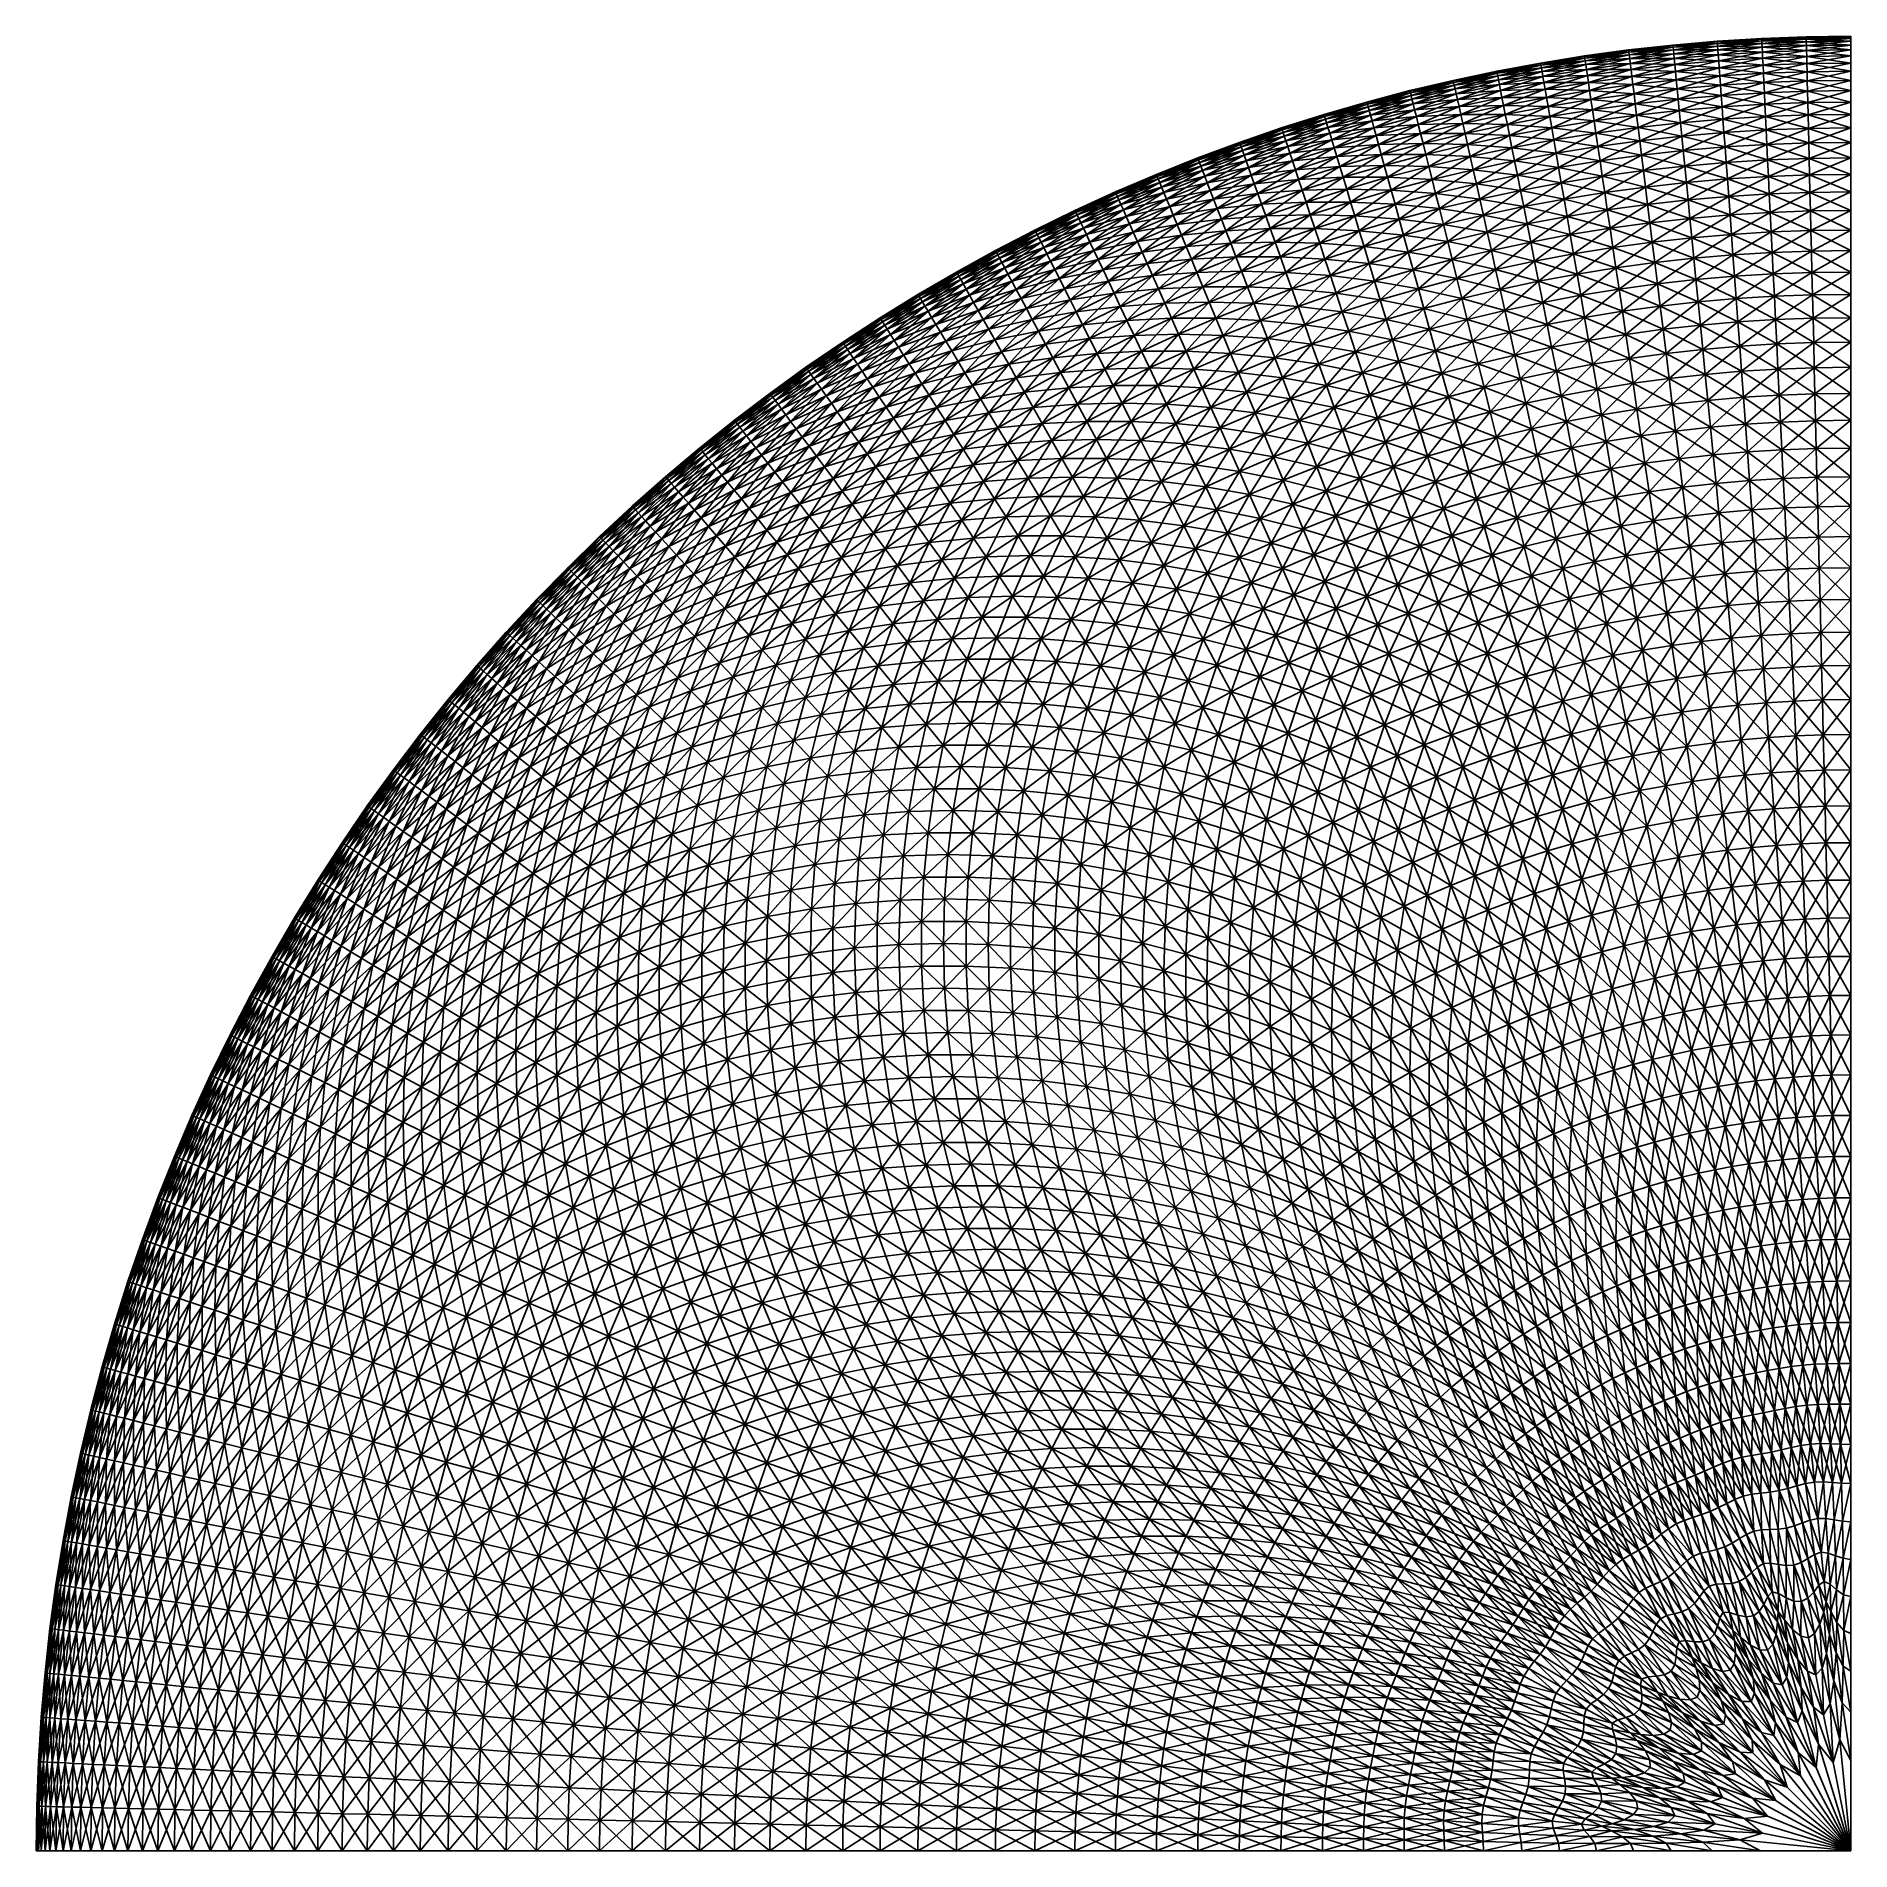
# Model space of a CAD drawing. Extents: x -1 to 0.97, y -0.99 to 0.99.
# Drawn here: x -1 to -0.013, y -0.001 to 0.986 of the extents above; entities that cross this region are included whole.
import ezdxf

# ---------------------------------------------------------------- set-up
doc = ezdxf.new("R2010")
doc.units = 0

msp = doc.modelspace()

# ---------------------------------------------------------------- linework, layer by layer
for points in [[(-0.15749, 0.97559, 0), (-0.13345, 0.97855, 0.02438), (-0.13348, 0.97885, 0)], [(-0.15745, 0.97529, -0.02438), (-0.15749, 0.97559, 0), (-0.13348, 0.97885, 0)], [(-0.15749, 0.97559, 0), (-0.15745, 0.97529, 0.02438), (-0.13345, 0.97855, 0.02438)], [(-0.15745, 0.97529, -0.02438), (-0.13348, 0.97885, 0), (-0.13345, 0.97855, -0.02438)], [(-0.15745, 0.97529, 0.02438), (-0.13334, 0.97767, 0.04875), (-0.13345, 0.97855, 0.02438)], [(-0.15732, 0.97441, -0.04875), (-0.15745, 0.97529, -0.02438), (-0.13345, 0.97855, -0.02438)], [(-0.15745, 0.97529, 0.02438), (-0.15732, 0.97441, 0.04875), (-0.13334, 0.97767, 0.04875)], [(-0.15732, 0.97441, -0.04875), (-0.13345, 0.97855, -0.02438), (-0.13334, 0.97767, -0.04875)], [(-0.15732, 0.97441, 0.04875), (-0.13316, 0.97619, 0.07309), (-0.13334, 0.97767, 0.04875)], [(-0.1571, 0.97294, -0.07309), (-0.15732, 0.97441, -0.04875), (-0.13334, 0.97767, -0.04875)], [(-0.1571, 0.97294, -0.07309), (-0.13334, 0.97767, -0.04875), (-0.13316, 0.97619, -0.07309)], [(-0.13348, 0.97885, 0), (-0.10937, 0.98122, 0.02438), (-0.1094, 0.98152, 0)], [(-0.13345, 0.97855, -0.02438), (-0.13348, 0.97885, 0), (-0.1094, 0.98152, 0)], [(-0.13348, 0.97885, 0), (-0.13345, 0.97855, 0.02438), (-0.10937, 0.98122, 0.02438)], [(-0.13345, 0.97855, -0.02438), (-0.1094, 0.98152, 0), (-0.10937, 0.98122, -0.02438)], [(-0.13345, 0.97855, 0.02438), (-0.10929, 0.98033, 0.04875), (-0.10937, 0.98122, 0.02438)], [(-0.13334, 0.97767, -0.04875), (-0.13345, 0.97855, -0.02438), (-0.10937, 0.98122, -0.02438)], [(-0.13345, 0.97855, 0.02438), (-0.13334, 0.97767, 0.04875), (-0.10929, 0.98033, 0.04875)], [(-0.13334, 0.97767, -0.04875), (-0.10937, 0.98122, -0.02438), (-0.10929, 0.98033, -0.04875)], [(-0.13334, 0.97767, 0.04875), (-0.10914, 0.97885, 0.07309), (-0.10929, 0.98033, 0.04875)], [(-0.13316, 0.97619, -0.07309), (-0.13334, 0.97767, -0.04875), (-0.10929, 0.98033, -0.04875)], [(-0.13334, 0.97767, 0.04875), (-0.13316, 0.97619, 0.07309), (-0.10914, 0.97885, 0.07309)], [(-0.13316, 0.97619, -0.07309), (-0.10929, 0.98033, -0.04875), (-0.10914, 0.97885, -0.07309)], [(-0.13316, 0.97619, 0.07309), (-0.10894, 0.97678, 0.09739), (-0.10914, 0.97885, 0.07309)], [(-0.1329, 0.97413, -0.09739), (-0.13316, 0.97619, -0.07309), (-0.10914, 0.97885, -0.07309)], [(-0.1329, 0.97413, -0.09739), (-0.10914, 0.97885, -0.07309), (-0.10894, 0.97678, -0.09739)], [(-0.1094, 0.98152, 0), (-0.08524, 0.9833, 0.02438), (-0.08526, 0.9836, 0)], [(-0.10937, 0.98122, -0.02438), (-0.1094, 0.98152, 0), (-0.08526, 0.9836, 0)], [(-0.1094, 0.98152, 0), (-0.10937, 0.98122, 0.02438), (-0.08524, 0.9833, 0.02438)], [(-0.10937, 0.98122, -0.02438), (-0.08526, 0.9836, 0), (-0.08524, 0.9833, -0.02438)], [(-0.10937, 0.98122, 0.02438), (-0.08517, 0.98241, 0.04875), (-0.08524, 0.9833, 0.02438)], [(-0.10929, 0.98033, -0.04875), (-0.10937, 0.98122, -0.02438), (-0.08524, 0.9833, -0.02438)], [(-0.10937, 0.98122, 0.02438), (-0.10929, 0.98033, 0.04875), (-0.08517, 0.98241, 0.04875)], [(-0.10929, 0.98033, -0.04875), (-0.08524, 0.9833, -0.02438), (-0.08517, 0.98241, -0.04875)], [(-0.10929, 0.98033, 0.04875), (-0.08506, 0.98093, 0.07309), (-0.08517, 0.98241, 0.04875)], [(-0.10914, 0.97885, -0.07309), (-0.10929, 0.98033, -0.04875), (-0.08517, 0.98241, -0.04875)], [(-0.10929, 0.98033, 0.04875), (-0.10914, 0.97885, 0.07309), (-0.08506, 0.98093, 0.07309)], [(-0.10914, 0.97885, -0.07309), (-0.08517, 0.98241, -0.04875), (-0.08506, 0.98093, -0.07309)], [(-0.10914, 0.97885, 0.07309), (-0.08491, 0.97885, 0.09739), (-0.08506, 0.98093, 0.07309)], [(-0.10894, 0.97678, -0.09739), (-0.10914, 0.97885, -0.07309), (-0.08506, 0.98093, -0.07309)], [(-0.10914, 0.97885, 0.07309), (-0.10894, 0.97678, 0.09739), (-0.08491, 0.97885, 0.09739)], [(-0.10894, 0.97678, -0.09739), (-0.08506, 0.98093, -0.07309), (-0.08491, 0.97885, -0.09739)], [(-0.10894, 0.97678, 0.09739), (-0.08472, 0.97619, 0.12163), (-0.08491, 0.97885, 0.09739)], [(-0.10867, 0.97413, -0.12163), (-0.10894, 0.97678, -0.09739), (-0.08491, 0.97885, -0.09739)], [(-0.10867, 0.97413, -0.12163), (-0.08491, 0.97885, -0.09739), (-0.08472, 0.97619, -0.12163)], [(-0.08526, 0.9836, 0), (-0.06106, 0.98479, 0.02438), (-0.06108, 0.98508, 0)], [(-0.08524, 0.9833, -0.02438), (-0.08526, 0.9836, 0), (-0.06108, 0.98508, 0)], [(-0.08526, 0.9836, 0), (-0.08524, 0.9833, 0.02438), (-0.06106, 0.98479, 0.02438)], [(-0.08524, 0.9833, -0.02438), (-0.06108, 0.98508, 0), (-0.06106, 0.98479, -0.02438)], [(-0.08524, 0.9833, 0.02438), (-0.06102, 0.98389, 0.04875), (-0.06106, 0.98479, 0.02438)], [(-0.08517, 0.98241, -0.04875), (-0.08524, 0.9833, -0.02438), (-0.06106, 0.98479, -0.02438)], [(-0.08524, 0.9833, 0.02438), (-0.08517, 0.98241, 0.04875), (-0.06102, 0.98389, 0.04875)], [(-0.08517, 0.98241, -0.04875), (-0.06106, 0.98479, -0.02438), (-0.06102, 0.98389, -0.04875)], [(-0.08517, 0.98241, 0.04875), (-0.06095, 0.98241, 0.07309), (-0.06102, 0.98389, 0.04875)], [(-0.08506, 0.98093, -0.07309), (-0.08517, 0.98241, -0.04875), (-0.06102, 0.98389, -0.04875)], [(-0.08517, 0.98241, 0.04875), (-0.08506, 0.98093, 0.07309), (-0.06095, 0.98241, 0.07309)], [(-0.08506, 0.98093, -0.07309), (-0.06102, 0.98389, -0.04875), (-0.06095, 0.98241, -0.07309)], [(-0.08506, 0.98093, 0.07309), (-0.06084, 0.98033, 0.09739), (-0.06095, 0.98241, 0.07309)], [(-0.08491, 0.97885, -0.09739), (-0.08506, 0.98093, -0.07309), (-0.06095, 0.98241, -0.07309)], [(-0.08506, 0.98093, 0.07309), (-0.08491, 0.97885, 0.09739), (-0.06084, 0.98033, 0.09739)], [(-0.08491, 0.97885, -0.09739), (-0.06095, 0.98241, -0.07309), (-0.06084, 0.98033, -0.09739)], [(-0.08491, 0.97885, 0.09739), (-0.06071, 0.97767, 0.12163), (-0.06084, 0.98033, 0.09739)], [(-0.08472, 0.97619, -0.12163), (-0.08491, 0.97885, -0.09739), (-0.06084, 0.98033, -0.09739)], [(-0.08491, 0.97885, 0.09739), (-0.08472, 0.97619, 0.12163), (-0.06071, 0.97767, 0.12163)], [(-0.08472, 0.97619, -0.12163), (-0.06084, 0.98033, -0.09739), (-0.06071, 0.97767, -0.12163)], [(-0.08472, 0.97619, 0.12163), (-0.06055, 0.97441, 0.14579), (-0.06071, 0.97767, 0.12163)], [(-0.08448, 0.97294, -0.14579), (-0.08472, 0.97619, -0.12163), (-0.06071, 0.97767, -0.12163)], [(-0.08448, 0.97294, -0.14579), (-0.06071, 0.97767, -0.12163), (-0.06055, 0.97441, -0.14579)], [(-0.06108, 0.98508, 0), (-0.03686, 0.98568, 0.02438), (-0.03686, 0.98598, 0)], [(-0.06106, 0.98479, -0.02438), (-0.06108, 0.98508, 0), (-0.03686, 0.98598, 0)], [(-0.06108, 0.98508, 0), (-0.06106, 0.98479, 0.02438), (-0.03686, 0.98568, 0.02438)], [(-0.06106, 0.98479, -0.02438), (-0.03686, 0.98598, 0), (-0.03686, 0.98568, -0.02438)], [(-0.06106, 0.98479, 0.02438), (-0.03684, 0.98479, 0.04875), (-0.03686, 0.98568, 0.02438)], [(-0.06102, 0.98389, -0.04875), (-0.06106, 0.98479, -0.02438), (-0.03686, 0.98568, -0.02438)], [(-0.06106, 0.98479, 0.02438), (-0.06102, 0.98389, 0.04875), (-0.03684, 0.98479, 0.04875)], [(-0.06102, 0.98389, -0.04875), (-0.03686, 0.98568, -0.02438), (-0.03684, 0.98479, -0.04875)], [(-0.06102, 0.98389, 0.04875), (-0.0368, 0.9833, 0.07309), (-0.03684, 0.98479, 0.04875)], [(-0.06095, 0.98241, -0.07309), (-0.06102, 0.98389, -0.04875), (-0.03684, 0.98479, -0.04875)], [(-0.06102, 0.98389, 0.04875), (-0.06095, 0.98241, 0.07309), (-0.0368, 0.9833, 0.07309)], [(-0.06095, 0.98241, -0.07309), (-0.03684, 0.98479, -0.04875), (-0.0368, 0.9833, -0.07309)], [(-0.06095, 0.98241, 0.07309), (-0.03675, 0.98122, 0.09739), (-0.0368, 0.9833, 0.07309)], [(-0.06084, 0.98033, -0.09739), (-0.06095, 0.98241, -0.07309), (-0.0368, 0.9833, -0.07309)], [(-0.06095, 0.98241, 0.07309), (-0.06084, 0.98033, 0.09739), (-0.03675, 0.98122, 0.09739)], [(-0.06084, 0.98033, -0.09739), (-0.0368, 0.9833, -0.07309), (-0.03675, 0.98122, -0.09739)], [(-0.06084, 0.98033, 0.09739), (-0.03668, 0.97855, 0.12163), (-0.03675, 0.98122, 0.09739)], [(-0.06071, 0.97767, -0.12163), (-0.06084, 0.98033, -0.09739), (-0.03675, 0.98122, -0.09739)], [(-0.06084, 0.98033, 0.09739), (-0.06071, 0.97767, 0.12163), (-0.03668, 0.97855, 0.12163)], [(-0.06071, 0.97767, -0.12163), (-0.03675, 0.98122, -0.09739), (-0.03668, 0.97855, -0.12163)], [(-0.06071, 0.97767, 0.12163), (-0.0366, 0.97529, 0.14579), (-0.03668, 0.97855, 0.12163)], [(-0.06055, 0.97441, -0.14579), (-0.06071, 0.97767, -0.12163), (-0.03668, 0.97855, -0.12163)], [(-0.06071, 0.97767, 0.12163), (-0.06055, 0.97441, 0.14579), (-0.0366, 0.97529, 0.14579)], [(-0.06055, 0.97441, -0.14579), (-0.03668, 0.97855, -0.12163), (-0.0366, 0.97529, -0.14579)], [(-0.03686, 0.98598, 0), (-0.01264, 0.98598, 0.02438), (-0.01264, 0.98628, 0)], [(-0.03686, 0.98568, -0.02438), (-0.03686, 0.98598, 0), (-0.01264, 0.98628, 0)], [(-0.03686, 0.98568, -0.02438), (-0.01264, 0.98628, 0), (-0.01264, 0.98598, -0.02438)], [(-0.03686, 0.98568, 0.02438), (-0.01264, 0.98508, 0.04875), (-0.01264, 0.98598, 0.02438)], [(-0.03686, 0.98598, 0), (-0.03686, 0.98568, 0.02438), (-0.01264, 0.98598, 0.02438)], [(-0.03684, 0.98479, -0.04875), (-0.03686, 0.98568, -0.02438), (-0.01264, 0.98598, -0.02438)], [(-0.03686, 0.98568, 0.02438), (-0.03684, 0.98479, 0.04875), (-0.01264, 0.98508, 0.04875)], [(-0.03684, 0.98479, -0.04875), (-0.01264, 0.98598, -0.02438), (-0.01264, 0.98508, -0.04875)], [(-0.03684, 0.98479, 0.04875), (-0.01264, 0.9836, 0.07309), (-0.01264, 0.98508, 0.04875)], [(-0.0368, 0.9833, -0.07309), (-0.03684, 0.98479, -0.04875), (-0.01264, 0.98508, -0.04875)], [(-0.03684, 0.98479, 0.04875), (-0.0368, 0.9833, 0.07309), (-0.01264, 0.9836, 0.07309)], [(-0.0368, 0.9833, -0.07309), (-0.01264, 0.98508, -0.04875), (-0.01264, 0.9836, -0.07309)], [(-0.0368, 0.9833, 0.07309), (-0.01264, 0.98152, 0.09739), (-0.01264, 0.9836, 0.07309)], [(-0.03675, 0.98122, -0.09739), (-0.0368, 0.9833, -0.07309), (-0.01264, 0.9836, -0.07309)], [(-0.0368, 0.9833, 0.07309), (-0.03675, 0.98122, 0.09739), (-0.01264, 0.98152, 0.09739)], [(-0.03675, 0.98122, -0.09739), (-0.01264, 0.9836, -0.07309), (-0.01264, 0.98152, -0.09739)], [(-0.03675, 0.98122, 0.09739), (-0.01264, 0.97885, 0.12163), (-0.01264, 0.98152, 0.09739)], [(-0.03668, 0.97855, -0.12163), (-0.03675, 0.98122, -0.09739), (-0.01264, 0.98152, -0.09739)], [(-0.03675, 0.98122, 0.09739), (-0.03668, 0.97855, 0.12163), (-0.01264, 0.97885, 0.12163)], [(-0.03668, 0.97855, -0.12163), (-0.01264, 0.98152, -0.09739), (-0.01264, 0.97885, -0.12163)], [(-0.03668, 0.97855, 0.12163), (-0.01264, 0.97559, 0.14579), (-0.01264, 0.97885, 0.12163)], [(-0.0366, 0.97529, -0.14579), (-0.03668, 0.97855, -0.12163), (-0.01264, 0.97885, -0.12163)], [(-0.03668, 0.97855, 0.12163), (-0.0366, 0.97529, 0.14579), (-0.01264, 0.97559, 0.14579)], [(-0.0366, 0.97529, -0.14579), (-0.01264, 0.97885, -0.12163), (-0.01264, 0.97559, -0.14579)], [(-0.20524, 0.96731, 0), (-0.18136, 0.97145, 0.02438), (-0.18142, 0.97174, 0)], [(-0.20518, 0.96701, -0.02438), (-0.20524, 0.96731, 0), (-0.18142, 0.97174, 0)], [(-0.20524, 0.96731, 0), (-0.20518, 0.96701, 0.02438), (-0.18136, 0.97145, 0.02438)], [(-0.20518, 0.96701, -0.02438), (-0.18142, 0.97174, 0), (-0.18136, 0.97145, -0.02438)], [(-0.20518, 0.96701, 0.02438), (-0.18121, 0.97057, 0.04875), (-0.18136, 0.97145, 0.02438)], [(-0.205, 0.96614, -0.04875), (-0.20518, 0.96701, -0.02438), (-0.18136, 0.97145, -0.02438)], [(-0.20518, 0.96701, 0.02438), (-0.205, 0.96614, 0.04875), (-0.18121, 0.97057, 0.04875)], [(-0.205, 0.96614, -0.04875), (-0.18136, 0.97145, -0.02438), (-0.18121, 0.97057, -0.04875)], [(-0.205, 0.96614, 0.04875), (-0.18096, 0.9691, 0.07309), (-0.18121, 0.97057, 0.04875)], [(-0.20471, 0.96468, -0.07309), (-0.205, 0.96614, -0.04875), (-0.18121, 0.97057, -0.04875)], [(-0.205, 0.96614, 0.04875), (-0.20471, 0.96468, 0.07309), (-0.18096, 0.9691, 0.07309)], [(-0.20471, 0.96468, -0.07309), (-0.18121, 0.97057, -0.04875), (-0.18096, 0.9691, -0.07309)], [(-0.20471, 0.96468, 0.07309), (-0.1806, 0.96705, 0.09739), (-0.18096, 0.9691, 0.07309)], [(-0.20431, 0.96264, -0.09739), (-0.20471, 0.96468, -0.07309), (-0.18096, 0.9691, -0.07309)], [(-0.20431, 0.96264, -0.09739), (-0.18096, 0.9691, -0.07309), (-0.1806, 0.96705, -0.09739)], [(-0.18142, 0.97174, 0), (-0.15745, 0.97529, 0.02438), (-0.15749, 0.97559, 0)], [(-0.18136, 0.97145, -0.02438), (-0.18142, 0.97174, 0), (-0.15749, 0.97559, 0)], [(-0.18142, 0.97174, 0), (-0.18136, 0.97145, 0.02438), (-0.15745, 0.97529, 0.02438)], [(-0.18136, 0.97145, -0.02438), (-0.15749, 0.97559, 0), (-0.15745, 0.97529, -0.02438)], [(-0.18136, 0.97145, 0.02438), (-0.15732, 0.97441, 0.04875), (-0.15745, 0.97529, 0.02438)], [(-0.18121, 0.97057, -0.04875), (-0.18136, 0.97145, -0.02438), (-0.15745, 0.97529, -0.02438)], [(-0.18136, 0.97145, 0.02438), (-0.18121, 0.97057, 0.04875), (-0.15732, 0.97441, 0.04875)], [(-0.18121, 0.97057, -0.04875), (-0.15745, 0.97529, -0.02438), (-0.15732, 0.97441, -0.04875)], [(-0.18121, 0.97057, 0.04875), (-0.1571, 0.97294, 0.07309), (-0.15732, 0.97441, 0.04875)], [(-0.18096, 0.9691, -0.07309), (-0.18121, 0.97057, -0.04875), (-0.15732, 0.97441, -0.04875)], [(-0.18121, 0.97057, 0.04875), (-0.18096, 0.9691, 0.07309), (-0.1571, 0.97294, 0.07309)], [(-0.18096, 0.9691, -0.07309), (-0.15732, 0.97441, -0.04875), (-0.1571, 0.97294, -0.07309)], [(-0.18096, 0.9691, 0.07309), (-0.1568, 0.97088, 0.09739), (-0.1571, 0.97294, 0.07309)], [(-0.1806, 0.96705, -0.09739), (-0.18096, 0.9691, -0.07309), (-0.1571, 0.97294, -0.07309)], [(-0.18096, 0.9691, 0.07309), (-0.1806, 0.96705, 0.09739), (-0.1568, 0.97088, 0.09739)], [(-0.1806, 0.96705, -0.09739), (-0.1571, 0.97294, -0.07309), (-0.1568, 0.97088, -0.09739)], [(-0.1806, 0.96705, 0.09739), (-0.1564, 0.96824, 0.12163), (-0.1568, 0.97088, 0.09739)], [(-0.18015, 0.96442, -0.12163), (-0.1806, 0.96705, -0.09739), (-0.1568, 0.97088, -0.09739)], [(-0.1806, 0.96705, 0.09739), (-0.18015, 0.96442, 0.12163), (-0.1564, 0.96824, 0.12163)], [(-0.18015, 0.96442, -0.12163), (-0.1568, 0.97088, -0.09739), (-0.1564, 0.96824, -0.12163)], [(-0.18015, 0.96442, 0.12163), (-0.15593, 0.96502, 0.14579), (-0.1564, 0.96824, 0.12163)], [(-0.17959, 0.96121, -0.14579), (-0.18015, 0.96442, -0.12163), (-0.1564, 0.96824, -0.12163)], [(-0.17959, 0.96121, -0.14579), (-0.1564, 0.96824, -0.12163), (-0.15593, 0.96502, -0.14579)], [(-0.15732, 0.97441, 0.04875), (-0.1571, 0.97294, 0.07309), (-0.13316, 0.97619, 0.07309)], [(-0.1571, 0.97294, 0.07309), (-0.1329, 0.97413, 0.09739), (-0.13316, 0.97619, 0.07309)], [(-0.1568, 0.97088, -0.09739), (-0.1571, 0.97294, -0.07309), (-0.13316, 0.97619, -0.07309)], [(-0.1571, 0.97294, 0.07309), (-0.1568, 0.97088, 0.09739), (-0.1329, 0.97413, 0.09739)], [(-0.1568, 0.97088, -0.09739), (-0.13316, 0.97619, -0.07309), (-0.1329, 0.97413, -0.09739)], [(-0.1568, 0.97088, 0.09739), (-0.13258, 0.97148, 0.12163), (-0.1329, 0.97413, 0.09739)], [(-0.1564, 0.96824, -0.12163), (-0.1568, 0.97088, -0.09739), (-0.1329, 0.97413, -0.09739)], [(-0.1568, 0.97088, 0.09739), (-0.1564, 0.96824, 0.12163), (-0.13258, 0.97148, 0.12163)], [(-0.1564, 0.96824, -0.12163), (-0.1329, 0.97413, -0.09739), (-0.13258, 0.97148, -0.12163)], [(-0.1564, 0.96824, 0.12163), (-0.13218, 0.96824, 0.14579), (-0.13258, 0.97148, 0.12163)], [(-0.15593, 0.96502, -0.14579), (-0.1564, 0.96824, -0.12163), (-0.13258, 0.97148, -0.12163)], [(-0.1564, 0.96824, 0.12163), (-0.15593, 0.96502, 0.14579), (-0.13218, 0.96824, 0.14579)], [(-0.15593, 0.96502, -0.14579), (-0.13258, 0.97148, -0.12163), (-0.13218, 0.96824, -0.14579)], [(-0.15593, 0.96502, 0.14579), (-0.13171, 0.96442, 0.16987), (-0.13218, 0.96824, 0.14579)], [(-0.15536, 0.96121, -0.16987), (-0.15593, 0.96502, -0.14579), (-0.13218, 0.96824, -0.14579)], [(-0.15536, 0.96121, -0.16987), (-0.13218, 0.96824, -0.14579), (-0.13171, 0.96442, -0.16987)], [(-0.13316, 0.97619, 0.07309), (-0.1329, 0.97413, 0.09739), (-0.10894, 0.97678, 0.09739)], [(-0.1329, 0.97413, 0.09739), (-0.10867, 0.97413, 0.12163), (-0.10894, 0.97678, 0.09739)], [(-0.13258, 0.97148, -0.12163), (-0.1329, 0.97413, -0.09739), (-0.10894, 0.97678, -0.09739)], [(-0.1329, 0.97413, 0.09739), (-0.13258, 0.97148, 0.12163), (-0.10867, 0.97413, 0.12163)], [(-0.13258, 0.97148, -0.12163), (-0.10894, 0.97678, -0.09739), (-0.10867, 0.97413, -0.12163)], [(-0.13258, 0.97148, 0.12163), (-0.10835, 0.97088, 0.14579), (-0.10867, 0.97413, 0.12163)], [(-0.13218, 0.96824, -0.14579), (-0.13258, 0.97148, -0.12163), (-0.10867, 0.97413, -0.12163)], [(-0.13258, 0.97148, 0.12163), (-0.13218, 0.96824, 0.14579), (-0.10835, 0.97088, 0.14579)], [(-0.13218, 0.96824, -0.14579), (-0.10867, 0.97413, -0.12163), (-0.10835, 0.97088, -0.14579)], [(-0.13218, 0.96824, 0.14579), (-0.10798, 0.96705, 0.16987), (-0.10835, 0.97088, 0.14579)], [(-0.13171, 0.96442, -0.16987), (-0.13218, 0.96824, -0.14579), (-0.10835, 0.97088, -0.14579)], [(-0.13218, 0.96824, 0.14579), (-0.13171, 0.96442, 0.16987), (-0.10798, 0.96705, 0.16987)], [(-0.13171, 0.96442, -0.16987), (-0.10835, 0.97088, -0.14579), (-0.10798, 0.96705, -0.16987)], [(-0.10894, 0.97678, 0.09739), (-0.10867, 0.97413, 0.12163), (-0.08472, 0.97619, 0.12163)], [(-0.10867, 0.97413, 0.12163), (-0.08448, 0.97294, 0.14579), (-0.08472, 0.97619, 0.12163)], [(-0.10835, 0.97088, -0.14579), (-0.10867, 0.97413, -0.12163), (-0.08472, 0.97619, -0.12163)], [(-0.10867, 0.97413, 0.12163), (-0.10835, 0.97088, 0.14579), (-0.08448, 0.97294, 0.14579)], [(-0.10835, 0.97088, -0.14579), (-0.08472, 0.97619, -0.12163), (-0.08448, 0.97294, -0.14579)], [(-0.10835, 0.97088, 0.14579), (-0.08419, 0.9691, 0.16987), (-0.08448, 0.97294, 0.14579)], [(-0.10798, 0.96705, -0.16987), (-0.10835, 0.97088, -0.14579), (-0.08448, 0.97294, -0.14579)], [(-0.10835, 0.97088, 0.14579), (-0.10798, 0.96705, 0.16987), (-0.08419, 0.9691, 0.16987)], [(-0.10798, 0.96705, -0.16987), (-0.08448, 0.97294, -0.14579), (-0.08419, 0.9691, -0.16987)], [(-0.10798, 0.96705, 0.16987), (-0.08387, 0.96468, 0.19384), (-0.08419, 0.9691, 0.16987)], [(-0.10754, 0.96264, -0.19384), (-0.10798, 0.96705, -0.16987), (-0.08419, 0.9691, -0.16987)], [(-0.10754, 0.96264, -0.19384), (-0.08419, 0.9691, -0.16987), (-0.08387, 0.96468, -0.19384)], [(-0.08472, 0.97619, 0.12163), (-0.08448, 0.97294, 0.14579), (-0.06055, 0.97441, 0.14579)], [(-0.08448, 0.97294, 0.14579), (-0.06036, 0.97057, 0.16987), (-0.06055, 0.97441, 0.14579)], [(-0.08419, 0.9691, -0.16987), (-0.08448, 0.97294, -0.14579), (-0.06055, 0.97441, -0.14579)], [(-0.08448, 0.97294, 0.14579), (-0.08419, 0.9691, 0.16987), (-0.06036, 0.97057, 0.16987)], [(-0.08419, 0.9691, -0.16987), (-0.06055, 0.97441, -0.14579), (-0.06036, 0.97057, -0.16987)], [(-0.08419, 0.9691, 0.16987), (-0.06015, 0.96614, 0.19384), (-0.06036, 0.97057, 0.16987)], [(-0.08387, 0.96468, -0.19384), (-0.08419, 0.9691, -0.16987), (-0.06036, 0.97057, -0.16987)], [(-0.08419, 0.9691, 0.16987), (-0.08387, 0.96468, 0.19384), (-0.06015, 0.96614, 0.19384)], [(-0.08387, 0.96468, -0.19384), (-0.06036, 0.97057, -0.16987), (-0.06015, 0.96614, -0.19384)], [(-0.06055, 0.97441, 0.14579), (-0.03651, 0.97145, 0.16987), (-0.0366, 0.97529, 0.14579)], [(-0.06036, 0.97057, -0.16987), (-0.06055, 0.97441, -0.14579), (-0.0366, 0.97529, -0.14579)], [(-0.06055, 0.97441, 0.14579), (-0.06036, 0.97057, 0.16987), (-0.03651, 0.97145, 0.16987)], [(-0.06036, 0.97057, -0.16987), (-0.0366, 0.97529, -0.14579), (-0.03651, 0.97145, -0.16987)], [(-0.06036, 0.97057, 0.16987), (-0.0364, 0.96701, 0.19384), (-0.03651, 0.97145, 0.16987)], [(-0.06015, 0.96614, -0.19384), (-0.06036, 0.97057, -0.16987), (-0.03651, 0.97145, -0.16987)], [(-0.06036, 0.97057, 0.16987), (-0.06015, 0.96614, 0.19384), (-0.0364, 0.96701, 0.19384)], [(-0.06015, 0.96614, -0.19384), (-0.03651, 0.97145, -0.16987), (-0.0364, 0.96701, -0.19384)], [(-0.0366, 0.97529, 0.14579), (-0.01264, 0.97174, 0.16987), (-0.01264, 0.97559, 0.14579)], [(-0.03651, 0.97145, -0.16987), (-0.0366, 0.97529, -0.14579), (-0.01264, 0.97559, -0.14579)], [(-0.0366, 0.97529, 0.14579), (-0.03651, 0.97145, 0.16987), (-0.01264, 0.97174, 0.16987)], [(-0.03651, 0.97145, -0.16987), (-0.01264, 0.97559, -0.14579), (-0.01264, 0.97174, -0.16987)], [(-0.03651, 0.97145, 0.16987), (-0.01264, 0.96731, 0.19384), (-0.01264, 0.97174, 0.16987)], [(-0.0364, 0.96701, -0.19384), (-0.03651, 0.97145, -0.16987), (-0.01264, 0.97174, -0.16987)], [(-0.03651, 0.97145, 0.16987), (-0.0364, 0.96701, 0.19384), (-0.01264, 0.96731, 0.19384)], [(-0.0364, 0.96701, -0.19384), (-0.01264, 0.97174, -0.16987), (-0.01264, 0.96731, -0.19384)], [(-0.25251, 0.95669, 0), (-0.22887, 0.962, 0.02438), (-0.22894, 0.96229, 0)], [(-0.25244, 0.9564, -0.02438), (-0.25251, 0.95669, 0), (-0.22894, 0.96229, 0)], [(-0.25251, 0.95669, 0), (-0.25244, 0.9564, 0.02438), (-0.22887, 0.962, 0.02438)], [(-0.25244, 0.9564, -0.02438), (-0.22894, 0.96229, 0), (-0.22887, 0.962, -0.02438)], [(-0.25244, 0.9564, 0.02438), (-0.22868, 0.96113, 0.04875), (-0.22887, 0.962, 0.02438)], [(-0.25222, 0.95553, -0.04875), (-0.25244, 0.9564, -0.02438), (-0.22887, 0.962, -0.02438)], [(-0.25244, 0.9564, 0.02438), (-0.25222, 0.95553, 0.04875), (-0.22868, 0.96113, 0.04875)], [(-0.25222, 0.95553, -0.04875), (-0.22887, 0.962, -0.02438), (-0.22868, 0.96113, -0.04875)], [(-0.25222, 0.95553, 0.04875), (-0.22835, 0.95967, 0.07309), (-0.22868, 0.96113, 0.04875)], [(-0.25186, 0.95409, -0.07309), (-0.25222, 0.95553, -0.04875), (-0.22868, 0.96113, -0.04875)], [(-0.25222, 0.95553, 0.04875), (-0.25186, 0.95409, 0.07309), (-0.22835, 0.95967, 0.07309)], [(-0.25186, 0.95409, -0.07309), (-0.22868, 0.96113, -0.04875), (-0.22835, 0.95967, -0.07309)], [(-0.25186, 0.95409, 0.07309), (-0.2279, 0.95765, 0.09739), (-0.22835, 0.95967, 0.07309)], [(-0.25136, 0.95207, -0.09739), (-0.25186, 0.95409, -0.07309), (-0.22835, 0.95967, -0.07309)], [(-0.25186, 0.95409, 0.07309), (-0.25136, 0.95207, 0.09739), (-0.2279, 0.95765, 0.09739)], [(-0.25136, 0.95207, -0.09739), (-0.22835, 0.95967, -0.07309), (-0.2279, 0.95765, -0.09739)], [(-0.25136, 0.95207, 0.09739), (-0.22731, 0.95504, 0.12163), (-0.2279, 0.95765, 0.09739)], [(-0.25071, 0.94948, -0.12163), (-0.25136, 0.95207, -0.09739), (-0.2279, 0.95765, -0.09739)], [(-0.25071, 0.94948, -0.12163), (-0.2279, 0.95765, -0.09739), (-0.22731, 0.95504, -0.12163)], [(-0.22894, 0.96229, 0), (-0.20518, 0.96701, 0.02438), (-0.20524, 0.96731, 0)], [(-0.22887, 0.962, -0.02438), (-0.22894, 0.96229, 0), (-0.20524, 0.96731, 0)], [(-0.22894, 0.96229, 0), (-0.22887, 0.962, 0.02438), (-0.20518, 0.96701, 0.02438)], [(-0.22887, 0.962, -0.02438), (-0.20524, 0.96731, 0), (-0.20518, 0.96701, -0.02438)], [(-0.22887, 0.962, 0.02438), (-0.205, 0.96614, 0.04875), (-0.20518, 0.96701, 0.02438)], [(-0.22868, 0.96113, -0.04875), (-0.22887, 0.962, -0.02438), (-0.20518, 0.96701, -0.02438)], [(-0.22887, 0.962, 0.02438), (-0.22868, 0.96113, 0.04875), (-0.205, 0.96614, 0.04875)], [(-0.22868, 0.96113, -0.04875), (-0.20518, 0.96701, -0.02438), (-0.205, 0.96614, -0.04875)], [(-0.22868, 0.96113, 0.04875), (-0.20471, 0.96468, 0.07309), (-0.205, 0.96614, 0.04875)], [(-0.22835, 0.95967, -0.07309), (-0.22868, 0.96113, -0.04875), (-0.205, 0.96614, -0.04875)], [(-0.22868, 0.96113, 0.04875), (-0.22835, 0.95967, 0.07309), (-0.20471, 0.96468, 0.07309)], [(-0.22835, 0.95967, -0.07309), (-0.205, 0.96614, -0.04875), (-0.20471, 0.96468, -0.07309)], [(-0.22835, 0.95967, 0.07309), (-0.20431, 0.96264, 0.09739), (-0.20471, 0.96468, 0.07309)], [(-0.2279, 0.95765, -0.09739), (-0.22835, 0.95967, -0.07309), (-0.20471, 0.96468, -0.07309)], [(-0.22835, 0.95967, 0.07309), (-0.2279, 0.95765, 0.09739), (-0.20431, 0.96264, 0.09739)], [(-0.2279, 0.95765, -0.09739), (-0.20471, 0.96468, -0.07309), (-0.20431, 0.96264, -0.09739)], [(-0.2279, 0.95765, 0.09739), (-0.20379, 0.96002, 0.12163), (-0.20431, 0.96264, 0.09739)], [(-0.22731, 0.95504, -0.12163), (-0.2279, 0.95765, -0.09739), (-0.20431, 0.96264, -0.09739)], [(-0.2279, 0.95765, 0.09739), (-0.22731, 0.95504, 0.12163), (-0.20379, 0.96002, 0.12163)], [(-0.22731, 0.95504, -0.12163), (-0.20431, 0.96264, -0.09739), (-0.20379, 0.96002, -0.12163)], [(-0.22731, 0.95504, 0.12163), (-0.20315, 0.95682, 0.14579), (-0.20379, 0.96002, 0.12163)], [(-0.2266, 0.95186, -0.14579), (-0.22731, 0.95504, -0.12163), (-0.20379, 0.96002, -0.12163)], [(-0.2266, 0.95186, -0.14579), (-0.20379, 0.96002, -0.12163), (-0.20315, 0.95682, -0.14579)], [(-0.20471, 0.96468, 0.07309), (-0.20431, 0.96264, 0.09739), (-0.1806, 0.96705, 0.09739)], [(-0.20431, 0.96264, 0.09739), (-0.18015, 0.96442, 0.12163), (-0.1806, 0.96705, 0.09739)], [(-0.20379, 0.96002, -0.12163), (-0.20431, 0.96264, -0.09739), (-0.1806, 0.96705, -0.09739)], [(-0.20431, 0.96264, 0.09739), (-0.20379, 0.96002, 0.12163), (-0.18015, 0.96442, 0.12163)], [(-0.20379, 0.96002, -0.12163), (-0.1806, 0.96705, -0.09739), (-0.18015, 0.96442, -0.12163)], [(-0.20379, 0.96002, 0.12163), (-0.17959, 0.96121, 0.14579), (-0.18015, 0.96442, 0.12163)], [(-0.20315, 0.95682, -0.14579), (-0.20379, 0.96002, -0.12163), (-0.18015, 0.96442, -0.12163)], [(-0.20379, 0.96002, 0.12163), (-0.20315, 0.95682, 0.14579), (-0.17959, 0.96121, 0.14579)], [(-0.20315, 0.95682, -0.14579), (-0.18015, 0.96442, -0.12163), (-0.17959, 0.96121, -0.14579)], [(-0.20315, 0.95682, 0.14579), (-0.17893, 0.95742, 0.16987), (-0.17959, 0.96121, 0.14579)], [(-0.2024, 0.95305, -0.16987), (-0.20315, 0.95682, -0.14579), (-0.17959, 0.96121, -0.14579)], [(-0.2024, 0.95305, -0.16987), (-0.17959, 0.96121, -0.14579), (-0.17893, 0.95742, -0.16987)], [(-0.18015, 0.96442, 0.12163), (-0.17959, 0.96121, 0.14579), (-0.15593, 0.96502, 0.14579)], [(-0.17959, 0.96121, 0.14579), (-0.15536, 0.96121, 0.16987), (-0.15593, 0.96502, 0.14579)], [(-0.17893, 0.95742, -0.16987), (-0.17959, 0.96121, -0.14579), (-0.15593, 0.96502, -0.14579)], [(-0.17959, 0.96121, 0.14579), (-0.17893, 0.95742, 0.16987), (-0.15536, 0.96121, 0.16987)], [(-0.17893, 0.95742, -0.16987), (-0.15593, 0.96502, -0.14579), (-0.15536, 0.96121, -0.16987)], [(-0.17893, 0.95742, 0.16987), (-0.15471, 0.95682, 0.19384), (-0.15536, 0.96121, 0.16987)], [(-0.17817, 0.95305, -0.19384), (-0.17893, 0.95742, -0.16987), (-0.15536, 0.96121, -0.16987)], [(-0.17817, 0.95305, -0.19384), (-0.15536, 0.96121, -0.16987), (-0.15471, 0.95682, -0.19384)], [(-0.15593, 0.96502, 0.14579), (-0.15536, 0.96121, 0.16987), (-0.13171, 0.96442, 0.16987)], [(-0.15536, 0.96121, 0.16987), (-0.13116, 0.96002, 0.19384), (-0.13171, 0.96442, 0.16987)], [(-0.15471, 0.95682, -0.19384), (-0.15536, 0.96121, -0.16987), (-0.13171, 0.96442, -0.16987)], [(-0.15536, 0.96121, 0.16987), (-0.15471, 0.95682, 0.19384), (-0.13116, 0.96002, 0.19384)], [(-0.15471, 0.95682, -0.19384), (-0.13171, 0.96442, -0.16987), (-0.13116, 0.96002, -0.19384)], [(-0.15471, 0.95682, 0.19384), (-0.13055, 0.95504, 0.2177), (-0.13116, 0.96002, 0.19384)], [(-0.15397, 0.95186, -0.2177), (-0.15471, 0.95682, -0.19384), (-0.13116, 0.96002, -0.19384)], [(-0.15397, 0.95186, -0.2177), (-0.13116, 0.96002, -0.19384), (-0.13055, 0.95504, -0.2177)], [(-0.13171, 0.96442, 0.16987), (-0.10754, 0.96264, 0.19384), (-0.10798, 0.96705, 0.16987)], [(-0.13116, 0.96002, -0.19384), (-0.13171, 0.96442, -0.16987), (-0.10798, 0.96705, -0.16987)], [(-0.13171, 0.96442, 0.16987), (-0.13116, 0.96002, 0.19384), (-0.10754, 0.96264, 0.19384)], [(-0.13116, 0.96002, -0.19384), (-0.10798, 0.96705, -0.16987), (-0.10754, 0.96264, -0.19384)], [(-0.13116, 0.96002, 0.19384), (-0.10705, 0.95765, 0.2177), (-0.10754, 0.96264, 0.19384)], [(-0.13055, 0.95504, -0.2177), (-0.13116, 0.96002, -0.19384), (-0.10754, 0.96264, -0.19384)], [(-0.13116, 0.96002, 0.19384), (-0.13055, 0.95504, 0.2177), (-0.10705, 0.95765, 0.2177)], [(-0.13055, 0.95504, -0.2177), (-0.10754, 0.96264, -0.19384), (-0.10705, 0.95765, -0.2177)], [(-0.13055, 0.95504, 0.2177), (-0.1065, 0.95207, 0.24142), (-0.10705, 0.95765, 0.2177)], [(-0.12986, 0.94948, -0.24142), (-0.13055, 0.95504, -0.2177), (-0.10705, 0.95765, -0.2177)], [(-0.12986, 0.94948, -0.24142), (-0.10705, 0.95765, -0.2177), (-0.1065, 0.95207, -0.24142)], [(-0.10798, 0.96705, 0.16987), (-0.10754, 0.96264, 0.19384), (-0.08387, 0.96468, 0.19384)], [(-0.10754, 0.96264, 0.19384), (-0.0835, 0.95967, 0.2177), (-0.08387, 0.96468, 0.19384)], [(-0.10705, 0.95765, -0.2177), (-0.10754, 0.96264, -0.19384), (-0.08387, 0.96468, -0.19384)], [(-0.10754, 0.96264, 0.19384), (-0.10705, 0.95765, 0.2177), (-0.0835, 0.95967, 0.2177)], [(-0.10705, 0.95765, -0.2177), (-0.08387, 0.96468, -0.19384), (-0.0835, 0.95967, -0.2177)], [(-0.10705, 0.95765, 0.2177), (-0.08309, 0.95409, 0.24142), (-0.0835, 0.95967, 0.2177)], [(-0.1065, 0.95207, -0.24142), (-0.10705, 0.95765, -0.2177), (-0.0835, 0.95967, -0.2177)], [(-0.10705, 0.95765, 0.2177), (-0.1065, 0.95207, 0.24142), (-0.08309, 0.95409, 0.24142)], [(-0.1065, 0.95207, -0.24142), (-0.0835, 0.95967, -0.2177), (-0.08309, 0.95409, -0.24142)], [(-0.08387, 0.96468, 0.19384), (-0.0599, 0.96113, 0.2177), (-0.06015, 0.96614, 0.19384)], [(-0.0835, 0.95967, -0.2177), (-0.08387, 0.96468, -0.19384), (-0.06015, 0.96614, -0.19384)], [(-0.08387, 0.96468, 0.19384), (-0.0835, 0.95967, 0.2177), (-0.0599, 0.96113, 0.2177)], [(-0.0835, 0.95967, -0.2177), (-0.06015, 0.96614, -0.19384), (-0.0599, 0.96113, -0.2177)], [(-0.0835, 0.95967, 0.2177), (-0.05963, 0.95553, 0.24142), (-0.0599, 0.96113, 0.2177)], [(-0.08309, 0.95409, -0.24142), (-0.0835, 0.95967, -0.2177), (-0.0599, 0.96113, -0.2177)], [(-0.0835, 0.95967, 0.2177), (-0.08309, 0.95409, 0.24142), (-0.05963, 0.95553, 0.24142)], [(-0.08309, 0.95409, -0.24142), (-0.0599, 0.96113, -0.2177), (-0.05963, 0.95553, -0.24142)], [(-0.06015, 0.96614, 0.19384), (-0.03628, 0.962, 0.2177), (-0.0364, 0.96701, 0.19384)], [(-0.0599, 0.96113, -0.2177), (-0.06015, 0.96614, -0.19384), (-0.0364, 0.96701, -0.19384)], [(-0.06015, 0.96614, 0.19384), (-0.0599, 0.96113, 0.2177), (-0.03628, 0.962, 0.2177)], [(-0.0599, 0.96113, -0.2177), (-0.0364, 0.96701, -0.19384), (-0.03628, 0.962, -0.2177)], [(-0.0599, 0.96113, 0.2177), (-0.03614, 0.9564, 0.24142), (-0.03628, 0.962, 0.2177)], [(-0.05963, 0.95553, -0.24142), (-0.0599, 0.96113, -0.2177), (-0.03628, 0.962, -0.2177)], [(-0.0599, 0.96113, 0.2177), (-0.05963, 0.95553, 0.24142), (-0.03614, 0.9564, 0.24142)], [(-0.05963, 0.95553, -0.24142), (-0.03628, 0.962, -0.2177), (-0.03614, 0.9564, -0.24142)], [(-0.0364, 0.96701, 0.19384), (-0.01264, 0.96229, 0.2177), (-0.01264, 0.96731, 0.19384)], [(-0.03628, 0.962, -0.2177), (-0.0364, 0.96701, -0.19384), (-0.01264, 0.96731, -0.19384)], [(-0.0364, 0.96701, 0.19384), (-0.03628, 0.962, 0.2177), (-0.01264, 0.96229, 0.2177)], [(-0.03628, 0.962, -0.2177), (-0.01264, 0.96731, -0.19384), (-0.01264, 0.96229, -0.2177)], [(-0.03628, 0.962, 0.2177), (-0.01264, 0.95669, 0.24142), (-0.01264, 0.96229, 0.2177)], [(-0.03614, 0.9564, -0.24142), (-0.03628, 0.962, -0.2177), (-0.01264, 0.96229, -0.2177)], [(-0.03628, 0.962, 0.2177), (-0.03614, 0.9564, 0.24142), (-0.01264, 0.95669, 0.24142)], [(-0.03614, 0.9564, -0.24142), (-0.01264, 0.96229, -0.2177), (-0.01264, 0.95669, -0.24142)], [(-0.29921, 0.94376, 0), (-0.27586, 0.95022, 0.02438), (-0.27594, 0.95051, 0)], [(-0.29913, 0.94348, -0.02438), (-0.29921, 0.94376, 0), (-0.27594, 0.95051, 0)], [(-0.29921, 0.94376, 0), (-0.29913, 0.94348, 0.02438), (-0.27586, 0.95022, 0.02438)], [(-0.29913, 0.94348, -0.02438), (-0.27594, 0.95051, 0), (-0.27586, 0.95022, -0.02438)], [(-0.29913, 0.94348, 0.02438), (-0.27563, 0.94936, 0.04875), (-0.27586, 0.95022, 0.02438)], [(-0.29887, 0.94262, -0.04875), (-0.29913, 0.94348, -0.02438), (-0.27586, 0.95022, -0.02438)], [(-0.29913, 0.94348, 0.02438), (-0.29887, 0.94262, 0.04875), (-0.27563, 0.94936, 0.04875)], [(-0.29887, 0.94262, -0.04875), (-0.27586, 0.95022, -0.02438), (-0.27563, 0.94936, -0.04875)], [(-0.29887, 0.94262, 0.04875), (-0.27523, 0.94793, 0.07309), (-0.27563, 0.94936, 0.04875)], [(-0.29844, 0.9412, -0.07309), (-0.29887, 0.94262, -0.04875), (-0.27563, 0.94936, -0.04875)], [(-0.29887, 0.94262, 0.04875), (-0.29844, 0.9412, 0.07309), (-0.27523, 0.94793, 0.07309)], [(-0.29844, 0.9412, -0.07309), (-0.27563, 0.94936, -0.04875), (-0.27523, 0.94793, -0.07309)], [(-0.29844, 0.9412, 0.07309), (-0.27467, 0.94593, 0.09739), (-0.27523, 0.94793, 0.07309)], [(-0.29783, 0.93921, -0.09739), (-0.29844, 0.9412, -0.07309), (-0.27523, 0.94793, -0.07309)], [(-0.29783, 0.93921, -0.09739), (-0.27523, 0.94793, -0.07309), (-0.27467, 0.94593, -0.09739)], [(-0.27594, 0.95051, 0), (-0.25244, 0.9564, 0.02438), (-0.25251, 0.95669, 0)], [(-0.27586, 0.95022, -0.02438), (-0.27594, 0.95051, 0), (-0.25251, 0.95669, 0)], [(-0.27594, 0.95051, 0), (-0.27586, 0.95022, 0.02438), (-0.25244, 0.9564, 0.02438)], [(-0.27586, 0.95022, -0.02438), (-0.25251, 0.95669, 0), (-0.25244, 0.9564, -0.02438)], [(-0.27586, 0.95022, 0.02438), (-0.25222, 0.95553, 0.04875), (-0.25244, 0.9564, 0.02438)], [(-0.27563, 0.94936, -0.04875), (-0.27586, 0.95022, -0.02438), (-0.25244, 0.9564, -0.02438)], [(-0.27586, 0.95022, 0.02438), (-0.27563, 0.94936, 0.04875), (-0.25222, 0.95553, 0.04875)], [(-0.27563, 0.94936, -0.04875), (-0.25244, 0.9564, -0.02438), (-0.25222, 0.95553, -0.04875)], [(-0.27563, 0.94936, 0.04875), (-0.25186, 0.95409, 0.07309), (-0.25222, 0.95553, 0.04875)], [(-0.27523, 0.94793, -0.07309), (-0.27563, 0.94936, -0.04875), (-0.25222, 0.95553, -0.04875)], [(-0.27563, 0.94936, 0.04875), (-0.27523, 0.94793, 0.07309), (-0.25186, 0.95409, 0.07309)], [(-0.27523, 0.94793, -0.07309), (-0.25222, 0.95553, -0.04875), (-0.25186, 0.95409, -0.07309)], [(-0.27523, 0.94793, 0.07309), (-0.25136, 0.95207, 0.09739), (-0.25186, 0.95409, 0.07309)], [(-0.27467, 0.94593, -0.09739), (-0.27523, 0.94793, -0.07309), (-0.25186, 0.95409, -0.07309)], [(-0.27523, 0.94793, 0.07309), (-0.27467, 0.94593, 0.09739), (-0.25136, 0.95207, 0.09739)], [(-0.27467, 0.94593, -0.09739), (-0.25186, 0.95409, -0.07309), (-0.25136, 0.95207, -0.09739)], [(-0.27467, 0.94593, 0.09739), (-0.25071, 0.94948, 0.12163), (-0.25136, 0.95207, 0.09739)], [(-0.27396, 0.94335, -0.12163), (-0.27467, 0.94593, -0.09739), (-0.25136, 0.95207, -0.09739)], [(-0.27467, 0.94593, 0.09739), (-0.27396, 0.94335, 0.12163), (-0.25071, 0.94948, 0.12163)], [(-0.27396, 0.94335, -0.12163), (-0.25136, 0.95207, -0.09739), (-0.25071, 0.94948, -0.12163)], [(-0.27396, 0.94335, 0.12163), (-0.24992, 0.94632, 0.14579), (-0.25071, 0.94948, 0.12163)], [(-0.27309, 0.94021, -0.14579), (-0.27396, 0.94335, -0.12163), (-0.25071, 0.94948, -0.12163)], [(-0.27309, 0.94021, -0.14579), (-0.25071, 0.94948, -0.12163), (-0.24992, 0.94632, -0.14579)], [(-0.25136, 0.95207, 0.09739), (-0.25071, 0.94948, 0.12163), (-0.22731, 0.95504, 0.12163)], [(-0.25071, 0.94948, 0.12163), (-0.2266, 0.95186, 0.14579), (-0.22731, 0.95504, 0.12163)], [(-0.24992, 0.94632, -0.14579), (-0.25071, 0.94948, -0.12163), (-0.22731, 0.95504, -0.12163)], [(-0.25071, 0.94948, 0.12163), (-0.24992, 0.94632, 0.14579), (-0.2266, 0.95186, 0.14579)], [(-0.24992, 0.94632, -0.14579), (-0.22731, 0.95504, -0.12163), (-0.2266, 0.95186, -0.14579)], [(-0.24992, 0.94632, 0.14579), (-0.22576, 0.94811, 0.16987), (-0.2266, 0.95186, 0.14579)], [(-0.24898, 0.94259, -0.16987), (-0.24992, 0.94632, -0.14579), (-0.2266, 0.95186, -0.14579)], [(-0.24992, 0.94632, 0.14579), (-0.24898, 0.94259, 0.16987), (-0.22576, 0.94811, 0.16987)], [(-0.24898, 0.94259, -0.16987), (-0.2266, 0.95186, -0.14579), (-0.22576, 0.94811, -0.16987)], [(-0.24898, 0.94259, 0.16987), (-0.22478, 0.94378, 0.19384), (-0.22576, 0.94811, 0.16987)], [(-0.2479, 0.93829, -0.19384), (-0.24898, 0.94259, -0.16987), (-0.22576, 0.94811, -0.16987)], [(-0.2479, 0.93829, -0.19384), (-0.22576, 0.94811, -0.16987), (-0.22478, 0.94378, -0.19384)], [(-0.22731, 0.95504, 0.12163), (-0.2266, 0.95186, 0.14579), (-0.20315, 0.95682, 0.14579)], [(-0.2266, 0.95186, 0.14579), (-0.2024, 0.95305, 0.16987), (-0.20315, 0.95682, 0.14579)], [(-0.22576, 0.94811, -0.16987), (-0.2266, 0.95186, -0.14579), (-0.20315, 0.95682, -0.14579)], [(-0.2266, 0.95186, 0.14579), (-0.22576, 0.94811, 0.16987), (-0.2024, 0.95305, 0.16987)], [(-0.22576, 0.94811, -0.16987), (-0.20315, 0.95682, -0.14579), (-0.2024, 0.95305, -0.16987)], [(-0.22576, 0.94811, 0.16987), (-0.20154, 0.9487, 0.19384), (-0.2024, 0.95305, 0.16987)], [(-0.22478, 0.94378, -0.19384), (-0.22576, 0.94811, -0.16987), (-0.2024, 0.95305, -0.16987)], [(-0.22576, 0.94811, 0.16987), (-0.22478, 0.94378, 0.19384), (-0.20154, 0.9487, 0.19384)], [(-0.22478, 0.94378, -0.19384), (-0.2024, 0.95305, -0.16987), (-0.20154, 0.9487, -0.19384)], [(-0.22368, 0.93888, -0.2177), (-0.22478, 0.94378, -0.19384), (-0.20154, 0.9487, -0.19384)], [(-0.22478, 0.94378, 0.19384), (-0.20056, 0.94378, 0.2177), (-0.20154, 0.9487, 0.19384)], [(-0.22368, 0.93888, -0.2177), (-0.20154, 0.9487, -0.19384), (-0.20056, 0.94378, -0.2177)], [(-0.20315, 0.95682, 0.14579), (-0.2024, 0.95305, 0.16987), (-0.17893, 0.95742, 0.16987)], [(-0.2024, 0.95305, 0.16987), (-0.17817, 0.95305, 0.19384), (-0.17893, 0.95742, 0.16987)], [(-0.20154, 0.9487, -0.19384), (-0.2024, 0.95305, -0.16987), (-0.17893, 0.95742, -0.16987)], [(-0.2024, 0.95305, 0.16987), (-0.20154, 0.9487, 0.19384), (-0.17817, 0.95305, 0.19384)], [(-0.20154, 0.9487, -0.19384), (-0.17893, 0.95742, -0.16987), (-0.17817, 0.95305, -0.19384)], [(-0.20154, 0.9487, 0.19384), (-0.17732, 0.94811, 0.2177), (-0.17817, 0.95305, 0.19384)], [(-0.20056, 0.94378, -0.2177), (-0.20154, 0.9487, -0.19384), (-0.17817, 0.95305, -0.19384)], [(-0.20154, 0.9487, 0.19384), (-0.20056, 0.94378, 0.2177), (-0.17732, 0.94811, 0.2177)], [(-0.20056, 0.94378, -0.2177), (-0.17817, 0.95305, -0.19384), (-0.17732, 0.94811, -0.2177)], [(-0.20056, 0.94378, 0.2177), (-0.17636, 0.94259, 0.24142), (-0.17732, 0.94811, 0.2177)], [(-0.19946, 0.93829, -0.24142), (-0.20056, 0.94378, -0.2177), (-0.17732, 0.94811, -0.2177)], [(-0.19946, 0.93829, -0.24142), (-0.17732, 0.94811, -0.2177), (-0.17636, 0.94259, -0.24142)], [(-0.17893, 0.95742, 0.16987), (-0.17817, 0.95305, 0.19384), (-0.15471, 0.95682, 0.19384)], [(-0.17817, 0.95305, 0.19384), (-0.15397, 0.95186, 0.2177), (-0.15471, 0.95682, 0.19384)], [(-0.17732, 0.94811, -0.2177), (-0.17817, 0.95305, -0.19384), (-0.15471, 0.95682, -0.19384)], [(-0.17817, 0.95305, 0.19384), (-0.17732, 0.94811, 0.2177), (-0.15397, 0.95186, 0.2177)], [(-0.17732, 0.94811, -0.2177), (-0.15471, 0.95682, -0.19384), (-0.15397, 0.95186, -0.2177)], [(-0.17732, 0.94811, 0.2177), (-0.15315, 0.94632, 0.24142), (-0.15397, 0.95186, 0.2177)], [(-0.17636, 0.94259, -0.24142), (-0.17732, 0.94811, -0.2177), (-0.15397, 0.95186, -0.2177)], [(-0.17732, 0.94811, 0.2177), (-0.17636, 0.94259, 0.24142), (-0.15315, 0.94632, 0.24142)], [(-0.17636, 0.94259, -0.24142), (-0.15397, 0.95186, -0.2177), (-0.15315, 0.94632, -0.24142)], [(-0.15471, 0.95682, 0.19384), (-0.15397, 0.95186, 0.2177), (-0.13055, 0.95504, 0.2177)], [(-0.15397, 0.95186, 0.2177), (-0.12986, 0.94948, 0.24142), (-0.13055, 0.95504, 0.2177)], [(-0.15315, 0.94632, -0.24142), (-0.15397, 0.95186, -0.2177), (-0.13055, 0.95504, -0.2177)], [(-0.15397, 0.95186, 0.2177), (-0.15315, 0.94632, 0.24142), (-0.12986, 0.94948, 0.24142)], [(-0.15315, 0.94632, -0.24142), (-0.13055, 0.95504, -0.2177), (-0.12986, 0.94948, -0.24142)], [(-0.15315, 0.94632, 0.24142), (-0.12911, 0.94335, 0.265), (-0.12986, 0.94948, 0.24142)], [(-0.15225, 0.94021, -0.265), (-0.15315, 0.94632, -0.24142), (-0.12986, 0.94948, -0.24142)], [(-0.15225, 0.94021, -0.265), (-0.12986, 0.94948, -0.24142), (-0.12911, 0.94335, -0.265)], [(-0.13055, 0.95504, 0.2177), (-0.12986, 0.94948, 0.24142), (-0.1065, 0.95207, 0.24142)], [(-0.12986, 0.94948, 0.24142), (-0.1059, 0.94593, 0.265), (-0.1065, 0.95207, 0.24142)], [(-0.12911, 0.94335, -0.265), (-0.12986, 0.94948, -0.24142), (-0.1065, 0.95207, -0.24142)], [(-0.12986, 0.94948, 0.24142), (-0.12911, 0.94335, 0.265), (-0.1059, 0.94593, 0.265)], [(-0.12911, 0.94335, -0.265), (-0.1065, 0.95207, -0.24142), (-0.1059, 0.94593, -0.265)], [(-0.1065, 0.95207, 0.24142), (-0.08263, 0.94793, 0.265), (-0.08309, 0.95409, 0.24142)], [(-0.1059, 0.94593, -0.265), (-0.1065, 0.95207, -0.24142), (-0.08309, 0.95409, -0.24142)], [(-0.1065, 0.95207, 0.24142), (-0.1059, 0.94593, 0.265), (-0.08263, 0.94793, 0.265)], [(-0.1059, 0.94593, -0.265), (-0.08309, 0.95409, -0.24142), (-0.08263, 0.94793, -0.265)], [(-0.1059, 0.94593, 0.265), (-0.08213, 0.9412, 0.28842), (-0.08263, 0.94793, 0.265)], [(-0.10524, 0.93921, -0.28842), (-0.1059, 0.94593, -0.265), (-0.08263, 0.94793, -0.265)], [(-0.10524, 0.93921, -0.28842), (-0.08263, 0.94793, -0.265), (-0.08213, 0.9412, -0.28842)], [(-0.08309, 0.95409, 0.24142), (-0.05932, 0.94936, 0.265), (-0.05963, 0.95553, 0.24142)], [(-0.08263, 0.94793, -0.265), (-0.08309, 0.95409, -0.24142), (-0.05963, 0.95553, -0.24142)], [(-0.08309, 0.95409, 0.24142), (-0.08263, 0.94793, 0.265), (-0.05932, 0.94936, 0.265)], [(-0.08263, 0.94793, -0.265), (-0.05963, 0.95553, -0.24142), (-0.05932, 0.94936, -0.265)], [(-0.08263, 0.94793, 0.265), (-0.05899, 0.94262, 0.28842), (-0.05932, 0.94936, 0.265)], [(-0.08213, 0.9412, -0.28842), (-0.08263, 0.94793, -0.265), (-0.05932, 0.94936, -0.265)], [(-0.08263, 0.94793, 0.265), (-0.08213, 0.9412, 0.28842), (-0.05899, 0.94262, 0.28842)], [(-0.08213, 0.9412, -0.28842), (-0.05932, 0.94936, -0.265), (-0.05899, 0.94262, -0.28842)], [(-0.05963, 0.95553, 0.24142), (-0.03599, 0.95022, 0.265), (-0.03614, 0.9564, 0.24142)], [(-0.05932, 0.94936, -0.265), (-0.05963, 0.95553, -0.24142), (-0.03614, 0.9564, -0.24142)], [(-0.05963, 0.95553, 0.24142), (-0.05932, 0.94936, 0.265), (-0.03599, 0.95022, 0.265)], [(-0.05932, 0.94936, -0.265), (-0.03614, 0.9564, -0.24142), (-0.03599, 0.95022, -0.265)], [(-0.05932, 0.94936, 0.265), (-0.03582, 0.94348, 0.28842), (-0.03599, 0.95022, 0.265)], [(-0.05899, 0.94262, -0.28842), (-0.05932, 0.94936, -0.265), (-0.03599, 0.95022, -0.265)], [(-0.05932, 0.94936, 0.265), (-0.05899, 0.94262, 0.28842), (-0.03582, 0.94348, 0.28842)], [(-0.05899, 0.94262, -0.28842), (-0.03599, 0.95022, -0.265), (-0.03582, 0.94348, -0.28842)], [(-0.03614, 0.9564, 0.24142), (-0.01264, 0.95051, 0.265), (-0.01264, 0.95669, 0.24142)], [(-0.03599, 0.95022, -0.265), (-0.03614, 0.9564, -0.24142), (-0.01264, 0.95669, -0.24142)], [(-0.03614, 0.9564, 0.24142), (-0.03599, 0.95022, 0.265), (-0.01264, 0.95051, 0.265)], [(-0.03599, 0.95022, -0.265), (-0.01264, 0.95669, -0.24142), (-0.01264, 0.95051, -0.265)], [(-0.03599, 0.95022, 0.265), (-0.01264, 0.94376, 0.28842), (-0.01264, 0.95051, 0.265)], [(-0.03582, 0.94348, -0.28842), (-0.03599, 0.95022, -0.265), (-0.01264, 0.95051, -0.265)], [(-0.03599, 0.95022, 0.265), (-0.03582, 0.94348, 0.28842), (-0.01264, 0.94376, 0.28842)], [(-0.03582, 0.94348, -0.28842), (-0.01264, 0.95051, -0.265), (-0.01264, 0.94376, -0.28842)], [(-0.32231, 0.93645, 0), (-0.29913, 0.94348, 0.02438), (-0.29921, 0.94376, 0)], [(-0.32222, 0.93616, -0.02438), (-0.32231, 0.93645, 0), (-0.29921, 0.94376, 0)], [(-0.32231, 0.93645, 0), (-0.32222, 0.93616, 0.02438), (-0.29913, 0.94348, 0.02438)], [(-0.32222, 0.93616, -0.02438), (-0.29921, 0.94376, 0), (-0.29913, 0.94348, -0.02438)], [(-0.32222, 0.93616, 0.02438), (-0.29887, 0.94262, 0.04875), (-0.29913, 0.94348, 0.02438)], [(-0.32194, 0.93531, -0.04875), (-0.32222, 0.93616, -0.02438), (-0.29913, 0.94348, -0.02438)], [(-0.32222, 0.93616, 0.02438), (-0.32194, 0.93531, 0.04875), (-0.29887, 0.94262, 0.04875)], [(-0.32194, 0.93531, -0.04875), (-0.29913, 0.94348, -0.02438), (-0.29887, 0.94262, -0.04875)], [(-0.32194, 0.93531, 0.04875), (-0.29844, 0.9412, 0.07309), (-0.29887, 0.94262, 0.04875)], [(-0.32147, 0.9339, -0.07309), (-0.32194, 0.93531, -0.04875), (-0.29887, 0.94262, -0.04875)], [(-0.32194, 0.93531, 0.04875), (-0.32147, 0.9339, 0.07309), (-0.29844, 0.9412, 0.07309)], [(-0.32147, 0.9339, -0.07309), (-0.29887, 0.94262, -0.04875), (-0.29844, 0.9412, -0.07309)], [(-0.32147, 0.9339, 0.07309), (-0.29783, 0.93921, 0.09739), (-0.29844, 0.9412, 0.07309)], [(-0.32082, 0.93193, -0.09739), (-0.32147, 0.9339, -0.07309), (-0.29844, 0.9412, -0.07309)], [(-0.32147, 0.9339, 0.07309), (-0.32082, 0.93193, 0.09739), (-0.29783, 0.93921, 0.09739)], [(-0.32082, 0.93193, -0.09739), (-0.29844, 0.9412, -0.07309), (-0.29783, 0.93921, -0.09739)], [(-0.32082, 0.93193, 0.09739), (-0.29706, 0.93665, 0.12163), (-0.29783, 0.93921, 0.09739)], [(-0.31998, 0.92939, -0.12163), (-0.32082, 0.93193, -0.09739), (-0.29783, 0.93921, -0.09739)], [(-0.31998, 0.92939, -0.12163), (-0.29783, 0.93921, -0.09739), (-0.29706, 0.93665, -0.12163)], [(-0.29844, 0.9412, 0.07309), (-0.29783, 0.93921, 0.09739), (-0.27467, 0.94593, 0.09739)], [(-0.29783, 0.93921, 0.09739), (-0.27396, 0.94335, 0.12163), (-0.27467, 0.94593, 0.09739)], [(-0.29706, 0.93665, -0.12163), (-0.29783, 0.93921, -0.09739), (-0.27467, 0.94593, -0.09739)], [(-0.29783, 0.93921, 0.09739), (-0.29706, 0.93665, 0.12163), (-0.27396, 0.94335, 0.12163)], [(-0.29706, 0.93665, -0.12163), (-0.27467, 0.94593, -0.09739), (-0.27396, 0.94335, -0.12163)], [(-0.29706, 0.93665, 0.12163), (-0.27309, 0.94021, 0.14579), (-0.27396, 0.94335, 0.12163)], [(-0.29611, 0.93354, -0.14579), (-0.29706, 0.93665, -0.12163), (-0.27396, 0.94335, -0.12163)], [(-0.29706, 0.93665, 0.12163), (-0.29611, 0.93354, 0.14579), (-0.27309, 0.94021, 0.14579)], [(-0.29611, 0.93354, -0.14579), (-0.27396, 0.94335, -0.12163), (-0.27309, 0.94021, -0.14579)], [(-0.29611, 0.93354, 0.14579), (-0.27207, 0.9365, 0.16987), (-0.27309, 0.94021, 0.14579)], [(-0.29499, 0.92985, -0.16987), (-0.29611, 0.93354, -0.14579), (-0.27309, 0.94021, -0.14579)], [(-0.29499, 0.92985, -0.16987), (-0.27309, 0.94021, -0.14579), (-0.27207, 0.9365, -0.16987)], [(-0.27396, 0.94335, 0.12163), (-0.27309, 0.94021, 0.14579), (-0.24992, 0.94632, 0.14579)], [(-0.27309, 0.94021, 0.14579), (-0.24898, 0.94259, 0.16987), (-0.24992, 0.94632, 0.14579)], [(-0.27207, 0.9365, -0.16987), (-0.27309, 0.94021, -0.14579), (-0.24992, 0.94632, -0.14579)], [(-0.27309, 0.94021, 0.14579), (-0.27207, 0.9365, 0.16987), (-0.24898, 0.94259, 0.16987)], [(-0.27207, 0.9365, -0.16987), (-0.24992, 0.94632, -0.14579), (-0.24898, 0.94259, -0.16987)], [(-0.27207, 0.9365, 0.16987), (-0.2479, 0.93829, 0.19384), (-0.24898, 0.94259, 0.16987)], [(-0.27088, 0.93223, -0.19384), (-0.27207, 0.9365, -0.16987), (-0.24898, 0.94259, -0.16987)], [(-0.27207, 0.9365, 0.16987), (-0.27088, 0.93223, 0.19384), (-0.2479, 0.93829, 0.19384)], [(-0.27088, 0.93223, -0.19384), (-0.24898, 0.94259, -0.16987), (-0.2479, 0.93829, -0.19384)], [(-0.26955, 0.92739, -0.2177), (-0.27088, 0.93223, -0.19384), (-0.2479, 0.93829, -0.19384)], [(-0.27088, 0.93223, 0.19384), (-0.24669, 0.93342, 0.2177), (-0.2479, 0.93829, 0.19384)], [(-0.26955, 0.92739, -0.2177), (-0.2479, 0.93829, -0.19384), (-0.24669, 0.93342, -0.2177)], [(-0.24898, 0.94259, 0.16987), (-0.2479, 0.93829, 0.19384), (-0.22478, 0.94378, 0.19384)], [(-0.24669, 0.93342, -0.2177), (-0.2479, 0.93829, -0.19384), (-0.22478, 0.94378, -0.19384)], [(-0.2479, 0.93829, 0.19384), (-0.22368, 0.93888, 0.2177), (-0.22478, 0.94378, 0.19384)], [(-0.2479, 0.93829, 0.19384), (-0.24669, 0.93342, 0.2177), (-0.22368, 0.93888, 0.2177)], [(-0.24669, 0.93342, -0.2177), (-0.22478, 0.94378, -0.19384), (-0.22368, 0.93888, -0.2177)], [(-0.24532, 0.92799, -0.24142), (-0.24669, 0.93342, -0.2177), (-0.22368, 0.93888, -0.2177)], [(-0.24669, 0.93342, 0.2177), (-0.22246, 0.93342, 0.24142), (-0.22368, 0.93888, 0.2177)], [(-0.24532, 0.92799, -0.24142), (-0.22368, 0.93888, -0.2177), (-0.22246, 0.93342, -0.24142)], [(-0.22478, 0.94378, 0.19384), (-0.22368, 0.93888, 0.2177), (-0.20056, 0.94378, 0.2177)], [(-0.22246, 0.93342, -0.24142), (-0.22368, 0.93888, -0.2177), (-0.20056, 0.94378, -0.2177)], [(-0.22368, 0.93888, 0.2177), (-0.19946, 0.93829, 0.24142), (-0.20056, 0.94378, 0.2177)], [(-0.22368, 0.93888, 0.2177), (-0.22246, 0.93342, 0.24142), (-0.19946, 0.93829, 0.24142)], [(-0.22246, 0.93342, -0.24142), (-0.20056, 0.94378, -0.2177), (-0.19946, 0.93829, -0.24142)], [(-0.2211, 0.92739, -0.265), (-0.22246, 0.93342, -0.24142), (-0.19946, 0.93829, -0.24142)], [(-0.22246, 0.93342, 0.24142), (-0.19826, 0.93223, 0.265), (-0.19946, 0.93829, 0.24142)], [(-0.2211, 0.92739, -0.265), (-0.19946, 0.93829, -0.24142), (-0.19826, 0.93223, -0.265)], [(-0.20056, 0.94378, 0.2177), (-0.19946, 0.93829, 0.24142), (-0.17636, 0.94259, 0.24142)], [(-0.19946, 0.93829, 0.24142), (-0.1753, 0.9365, 0.265), (-0.17636, 0.94259, 0.24142)], [(-0.19826, 0.93223, -0.265), (-0.19946, 0.93829, -0.24142), (-0.17636, 0.94259, -0.24142)], [(-0.19946, 0.93829, 0.24142), (-0.19826, 0.93223, 0.265), (-0.1753, 0.9365, 0.265)], [(-0.19826, 0.93223, -0.265), (-0.17636, 0.94259, -0.24142), (-0.1753, 0.9365, -0.265)], [(-0.17636, 0.94259, 0.24142), (-0.15225, 0.94021, 0.265), (-0.15315, 0.94632, 0.24142)], [(-0.1753, 0.9365, -0.265), (-0.17636, 0.94259, -0.24142), (-0.15315, 0.94632, -0.24142)], [(-0.17636, 0.94259, 0.24142), (-0.1753, 0.9365, 0.265), (-0.15225, 0.94021, 0.265)], [(-0.1753, 0.9365, -0.265), (-0.15315, 0.94632, -0.24142), (-0.15225, 0.94021, -0.265)], [(-0.1753, 0.9365, 0.265), (-0.15126, 0.93354, 0.28842), (-0.15225, 0.94021, 0.265)], [(-0.17415, 0.92985, -0.28842), (-0.1753, 0.9365, -0.265), (-0.15225, 0.94021, -0.265)], [(-0.17415, 0.92985, -0.28842), (-0.15225, 0.94021, -0.265), (-0.15126, 0.93354, -0.28842)], [(-0.15315, 0.94632, 0.24142), (-0.15225, 0.94021, 0.265), (-0.12911, 0.94335, 0.265)], [(-0.15225, 0.94021, 0.265), (-0.12828, 0.93665, 0.28842), (-0.12911, 0.94335, 0.265)], [(-0.15126, 0.93354, -0.28842), (-0.15225, 0.94021, -0.265), (-0.12911, 0.94335, -0.265)], [(-0.15225, 0.94021, 0.265), (-0.15126, 0.93354, 0.28842), (-0.12828, 0.93665, 0.28842)], [(-0.15126, 0.93354, -0.28842), (-0.12911, 0.94335, -0.265), (-0.12828, 0.93665, -0.28842)], [(-0.12911, 0.94335, 0.265), (-0.10524, 0.93921, 0.28842), (-0.1059, 0.94593, 0.265)], [(-0.12828, 0.93665, -0.28842), (-0.12911, 0.94335, -0.265), (-0.1059, 0.94593, -0.265)], [(-0.12911, 0.94335, 0.265), (-0.12828, 0.93665, 0.28842), (-0.10524, 0.93921, 0.28842)], [(-0.12828, 0.93665, -0.28842), (-0.1059, 0.94593, -0.265), (-0.10524, 0.93921, -0.28842)], [(-0.12828, 0.93665, 0.28842), (-0.10452, 0.93193, 0.31167), (-0.10524, 0.93921, 0.28842)], [(-0.12738, 0.92939, -0.31167), (-0.12828, 0.93665, -0.28842), (-0.10524, 0.93921, -0.28842)], [(-0.12738, 0.92939, -0.31167), (-0.10524, 0.93921, -0.28842), (-0.10452, 0.93193, -0.31167)], [(-0.1059, 0.94593, 0.265), (-0.10524, 0.93921, 0.28842), (-0.08213, 0.9412, 0.28842)], [(-0.10524, 0.93921, 0.28842), (-0.0816, 0.9339, 0.31167), (-0.08213, 0.9412, 0.28842)], [(-0.10452, 0.93193, -0.31167), (-0.10524, 0.93921, -0.28842), (-0.08213, 0.9412, -0.28842)], [(-0.10524, 0.93921, 0.28842), (-0.10452, 0.93193, 0.31167), (-0.0816, 0.9339, 0.31167)], [(-0.10452, 0.93193, -0.31167), (-0.08213, 0.9412, -0.28842), (-0.0816, 0.9339, -0.31167)], [(-0.08213, 0.9412, 0.28842), (-0.05863, 0.93531, 0.31167), (-0.05899, 0.94262, 0.28842)], [(-0.0816, 0.9339, -0.31167), (-0.08213, 0.9412, -0.28842), (-0.05899, 0.94262, -0.28842)], [(-0.08213, 0.9412, 0.28842), (-0.0816, 0.9339, 0.31167), (-0.05863, 0.93531, 0.31167)], [(-0.0816, 0.9339, -0.31167), (-0.05899, 0.94262, -0.28842), (-0.05863, 0.93531, -0.31167)], [(-0.05899, 0.94262, 0.28842), (-0.03564, 0.93616, 0.31167), (-0.03582, 0.94348, 0.28842)], [(-0.05863, 0.93531, -0.31167), (-0.05899, 0.94262, -0.28842), (-0.03582, 0.94348, -0.28842)], [(-0.05899, 0.94262, 0.28842), (-0.05863, 0.93531, 0.31167), (-0.03564, 0.93616, 0.31167)], [(-0.05863, 0.93531, -0.31167), (-0.03582, 0.94348, -0.28842), (-0.03564, 0.93616, -0.31167)], [(-0.03582, 0.94348, 0.28842), (-0.01264, 0.93645, 0.31167), (-0.01264, 0.94376, 0.28842)], [(-0.03564, 0.93616, -0.31167), (-0.03582, 0.94348, -0.28842), (-0.01264, 0.94376, -0.28842)], [(-0.03582, 0.94348, 0.28842), (-0.03564, 0.93616, 0.31167), (-0.01264, 0.93645, 0.31167)], [(-0.03564, 0.93616, -0.31167), (-0.01264, 0.94376, -0.28842), (-0.01264, 0.93645, -0.31167)], [(-0.36794, 0.92012, 0), (-0.34512, 0.92828, 0.02438), (-0.34522, 0.92856, 0)], [(-0.36783, 0.91985, -0.02438), (-0.36794, 0.92012, 0), (-0.34522, 0.92856, 0)], [(-0.36794, 0.92012, 0), (-0.36783, 0.91985, 0.02438), (-0.34512, 0.92828, 0.02438)], [(-0.36783, 0.91985, -0.02438), (-0.34522, 0.92856, 0), (-0.34512, 0.92828, -0.02438)], [(-0.36783, 0.91985, 0.02438), (-0.34482, 0.92744, 0.04875), (-0.34512, 0.92828, 0.02438)], [(-0.36751, 0.91901, -0.04875), (-0.36783, 0.91985, -0.02438), (-0.34512, 0.92828, -0.02438)], [(-0.36751, 0.91901, -0.04875), (-0.34512, 0.92828, -0.02438), (-0.34482, 0.92744, -0.04875)], [(-0.34522, 0.92856, 0), (-0.32222, 0.93616, 0.02438), (-0.32231, 0.93645, 0)], [(-0.34512, 0.92828, -0.02438), (-0.34522, 0.92856, 0), (-0.32231, 0.93645, 0)], [(-0.34522, 0.92856, 0), (-0.34512, 0.92828, 0.02438), (-0.32222, 0.93616, 0.02438)], [(-0.34512, 0.92828, -0.02438), (-0.32231, 0.93645, 0), (-0.32222, 0.93616, -0.02438)], [(-0.34512, 0.92828, 0.02438), (-0.32194, 0.93531, 0.04875), (-0.32222, 0.93616, 0.02438)], [(-0.34482, 0.92744, -0.04875), (-0.34512, 0.92828, -0.02438), (-0.32222, 0.93616, -0.02438)], [(-0.34512, 0.92828, 0.02438), (-0.34482, 0.92744, 0.04875), (-0.32194, 0.93531, 0.04875)], [(-0.34482, 0.92744, -0.04875), (-0.32222, 0.93616, -0.02438), (-0.32194, 0.93531, -0.04875)], [(-0.34482, 0.92744, 0.04875), (-0.32147, 0.9339, 0.07309), (-0.32194, 0.93531, 0.04875)], [(-0.34432, 0.92604, -0.07309), (-0.34482, 0.92744, -0.04875), (-0.32194, 0.93531, -0.04875)], [(-0.34482, 0.92744, 0.04875), (-0.34432, 0.92604, 0.07309), (-0.32147, 0.9339, 0.07309)], [(-0.34432, 0.92604, -0.07309), (-0.32194, 0.93531, -0.04875), (-0.32147, 0.9339, -0.07309)], [(-0.34432, 0.92604, 0.07309), (-0.32082, 0.93193, 0.09739), (-0.32147, 0.9339, 0.07309)], [(-0.34362, 0.92408, -0.09739), (-0.34432, 0.92604, -0.07309), (-0.32147, 0.9339, -0.07309)], [(-0.34432, 0.92604, 0.07309), (-0.34362, 0.92408, 0.09739), (-0.32082, 0.93193, 0.09739)], [(-0.34362, 0.92408, -0.09739), (-0.32147, 0.9339, -0.07309), (-0.32082, 0.93193, -0.09739)], [(-0.34362, 0.92408, 0.09739), (-0.31998, 0.92939, 0.12163), (-0.32082, 0.93193, 0.09739)], [(-0.34272, 0.92157, -0.12163), (-0.34362, 0.92408, -0.09739), (-0.32082, 0.93193, -0.09739)], [(-0.34362, 0.92408, 0.09739), (-0.34272, 0.92157, 0.12163), (-0.31998, 0.92939, 0.12163)], [(-0.34272, 0.92157, -0.12163), (-0.32082, 0.93193, -0.09739), (-0.31998, 0.92939, -0.12163)], [(-0.34272, 0.92157, 0.12163), (-0.31896, 0.9263, 0.14579), (-0.31998, 0.92939, 0.12163)], [(-0.34162, 0.9185, -0.14579), (-0.34272, 0.92157, -0.12163), (-0.31998, 0.92939, -0.12163)], [(-0.34162, 0.9185, -0.14579), (-0.31998, 0.92939, -0.12163), (-0.31896, 0.9263, -0.14579)], [(-0.32082, 0.93193, 0.09739), (-0.31998, 0.92939, 0.12163), (-0.29706, 0.93665, 0.12163)], [(-0.31998, 0.92939, 0.12163), (-0.29611, 0.93354, 0.14579), (-0.29706, 0.93665, 0.12163)], [(-0.31896, 0.9263, -0.14579), (-0.31998, 0.92939, -0.12163), (-0.29706, 0.93665, -0.12163)], [(-0.31998, 0.92939, 0.12163), (-0.31896, 0.9263, 0.14579), (-0.29611, 0.93354, 0.14579)], [(-0.31896, 0.9263, -0.14579), (-0.29706, 0.93665, -0.12163), (-0.29611, 0.93354, -0.14579)], [(-0.31896, 0.9263, 0.14579), (-0.29499, 0.92985, 0.16987), (-0.29611, 0.93354, 0.14579)], [(-0.31775, 0.92264, -0.16987), (-0.31896, 0.9263, -0.14579), (-0.29611, 0.93354, -0.14579)], [(-0.31896, 0.9263, 0.14579), (-0.31775, 0.92264, 0.16987), (-0.29499, 0.92985, 0.16987)], [(-0.31775, 0.92264, -0.16987), (-0.29611, 0.93354, -0.14579), (-0.29499, 0.92985, -0.16987)], [(-0.31775, 0.92264, 0.16987), (-0.29371, 0.92561, 0.19384), (-0.29499, 0.92985, 0.16987)], [(-0.31636, 0.91843, -0.19384), (-0.31775, 0.92264, -0.16987), (-0.29499, 0.92985, -0.16987)], [(-0.31636, 0.91843, -0.19384), (-0.29499, 0.92985, -0.16987), (-0.29371, 0.92561, -0.19384)], [(-0.29611, 0.93354, 0.14579), (-0.29499, 0.92985, 0.16987), (-0.27207, 0.9365, 0.16987)], [(-0.29499, 0.92985, 0.16987), (-0.27088, 0.93223, 0.19384), (-0.27207, 0.9365, 0.16987)], [(-0.29371, 0.92561, -0.19384), (-0.29499, 0.92985, -0.16987), (-0.27207, 0.9365, -0.16987)], [(-0.29499, 0.92985, 0.16987), (-0.29371, 0.92561, 0.19384), (-0.27088, 0.93223, 0.19384)], [(-0.29371, 0.92561, -0.19384), (-0.27207, 0.9365, -0.16987), (-0.27088, 0.93223, -0.19384)], [(-0.29225, 0.92081, -0.2177), (-0.29371, 0.92561, -0.19384), (-0.27088, 0.93223, -0.19384)], [(-0.29371, 0.92561, 0.19384), (-0.26955, 0.92739, 0.2177), (-0.27088, 0.93223, 0.19384)], [(-0.29225, 0.92081, -0.2177), (-0.27088, 0.93223, -0.19384), (-0.26955, 0.92739, -0.2177)], [(-0.27088, 0.93223, 0.19384), (-0.26955, 0.92739, 0.2177), (-0.24669, 0.93342, 0.2177)], [(-0.26805, 0.922, -0.24142), (-0.26955, 0.92739, -0.2177), (-0.24669, 0.93342, -0.2177)], [(-0.26955, 0.92739, 0.2177), (-0.24532, 0.92799, 0.24142), (-0.24669, 0.93342, 0.2177)], [(-0.26805, 0.922, -0.24142), (-0.24669, 0.93342, -0.2177), (-0.24532, 0.92799, -0.24142)], [(-0.24669, 0.93342, 0.2177), (-0.24532, 0.92799, 0.24142), (-0.22246, 0.93342, 0.24142)], [(-0.24382, 0.922, -0.265), (-0.24532, 0.92799, -0.24142), (-0.22246, 0.93342, -0.24142)], [(-0.24532, 0.92799, 0.24142), (-0.2211, 0.92739, 0.265), (-0.22246, 0.93342, 0.24142)], [(-0.24382, 0.922, -0.265), (-0.22246, 0.93342, -0.24142), (-0.2211, 0.92739, -0.265)], [(-0.22246, 0.93342, 0.24142), (-0.2211, 0.92739, 0.265), (-0.19826, 0.93223, 0.265)], [(-0.21963, 0.92081, -0.28842), (-0.2211, 0.92739, -0.265), (-0.19826, 0.93223, -0.265)], [(-0.2211, 0.92739, 0.265), (-0.19694, 0.92561, 0.28842), (-0.19826, 0.93223, 0.265)], [(-0.21963, 0.92081, -0.28842), (-0.19826, 0.93223, -0.265), (-0.19694, 0.92561, -0.28842)], [(-0.19826, 0.93223, 0.265), (-0.17415, 0.92985, 0.28842), (-0.1753, 0.9365, 0.265)], [(-0.19694, 0.92561, -0.28842), (-0.19826, 0.93223, -0.265), (-0.1753, 0.9365, -0.265)], [(-0.19826, 0.93223, 0.265), (-0.19694, 0.92561, 0.28842), (-0.17415, 0.92985, 0.28842)], [(-0.19694, 0.92561, -0.28842), (-0.1753, 0.9365, -0.265), (-0.17415, 0.92985, -0.28842)], [(-0.19694, 0.92561, 0.28842), (-0.1729, 0.92264, 0.31167), (-0.17415, 0.92985, 0.28842)], [(-0.19552, 0.91843, -0.31167), (-0.19694, 0.92561, -0.28842), (-0.17415, 0.92985, -0.28842)], [(-0.19552, 0.91843, -0.31167), (-0.17415, 0.92985, -0.28842), (-0.1729, 0.92264, -0.31167)], [(-0.1753, 0.9365, 0.265), (-0.17415, 0.92985, 0.28842), (-0.15126, 0.93354, 0.28842)], [(-0.17415, 0.92985, 0.28842), (-0.15018, 0.9263, 0.31167), (-0.15126, 0.93354, 0.28842)], [(-0.1729, 0.92264, -0.31167), (-0.17415, 0.92985, -0.28842), (-0.15126, 0.93354, -0.28842)], [(-0.17415, 0.92985, 0.28842), (-0.1729, 0.92264, 0.31167), (-0.15018, 0.9263, 0.31167)], [(-0.1729, 0.92264, -0.31167), (-0.15126, 0.93354, -0.28842), (-0.15018, 0.9263, -0.31167)], [(-0.15126, 0.93354, 0.28842), (-0.12738, 0.92939, 0.31167), (-0.12828, 0.93665, 0.28842)], [(-0.15018, 0.9263, -0.31167), (-0.15126, 0.93354, -0.28842), (-0.12828, 0.93665, -0.28842)], [(-0.15126, 0.93354, 0.28842), (-0.15018, 0.9263, 0.31167), (-0.12738, 0.92939, 0.31167)], [(-0.15018, 0.9263, -0.31167), (-0.12828, 0.93665, -0.28842), (-0.12738, 0.92939, -0.31167)], [(-0.15018, 0.9263, 0.31167), (-0.12642, 0.92157, 0.33473), (-0.12738, 0.92939, 0.31167)], [(-0.14903, 0.9185, -0.33473), (-0.15018, 0.9263, -0.31167), (-0.12738, 0.92939, -0.31167)], [(-0.14903, 0.9185, -0.33473), (-0.12738, 0.92939, -0.31167), (-0.12642, 0.92157, -0.33473)], [(-0.12828, 0.93665, 0.28842), (-0.12738, 0.92939, 0.31167), (-0.10452, 0.93193, 0.31167)], [(-0.12738, 0.92939, 0.31167), (-0.10375, 0.92409, 0.33473), (-0.10452, 0.93193, 0.31167)], [(-0.12642, 0.92157, -0.33473), (-0.12738, 0.92939, -0.31167), (-0.10452, 0.93193, -0.31167)], [(-0.12738, 0.92939, 0.31167), (-0.12642, 0.92157, 0.33473), (-0.10375, 0.92409, 0.33473)], [(-0.12642, 0.92157, -0.33473), (-0.10452, 0.93193, -0.31167), (-0.10375, 0.92409, -0.33473)], [(-0.10452, 0.93193, 0.31167), (-0.08102, 0.92604, 0.33473), (-0.0816, 0.9339, 0.31167)], [(-0.10375, 0.92409, -0.33473), (-0.10452, 0.93193, -0.31167), (-0.0816, 0.9339, -0.31167)], [(-0.10452, 0.93193, 0.31167), (-0.10375, 0.92409, 0.33473), (-0.08102, 0.92604, 0.33473)], [(-0.10375, 0.92409, -0.33473), (-0.0816, 0.9339, -0.31167), (-0.08102, 0.92604, -0.33473)], [(-0.0816, 0.9339, 0.31167), (-0.05825, 0.92744, 0.33473), (-0.05863, 0.93531, 0.31167)], [(-0.08102, 0.92604, -0.33473), (-0.0816, 0.9339, -0.31167), (-0.05863, 0.93531, -0.31167)], [(-0.0816, 0.9339, 0.31167), (-0.08102, 0.92604, 0.33473), (-0.05825, 0.92744, 0.33473)], [(-0.08102, 0.92604, -0.33473), (-0.05863, 0.93531, -0.31167), (-0.05825, 0.92744, -0.33473)], [(-0.05863, 0.93531, 0.31167), (-0.03545, 0.92828, 0.33473), (-0.03564, 0.93616, 0.31167)], [(-0.05825, 0.92744, -0.33473), (-0.05863, 0.93531, -0.31167), (-0.03564, 0.93616, -0.31167)], [(-0.05863, 0.93531, 0.31167), (-0.05825, 0.92744, 0.33473), (-0.03545, 0.92828, 0.33473)], [(-0.05825, 0.92744, -0.33473), (-0.03564, 0.93616, -0.31167), (-0.03545, 0.92828, -0.33473)], [(-0.05825, 0.92744, 0.33473), (-0.03524, 0.91985, 0.35759), (-0.03545, 0.92828, 0.33473)], [(-0.05783, 0.91901, -0.35759), (-0.05825, 0.92744, -0.33473), (-0.03545, 0.92828, -0.33473)], [(-0.05783, 0.91901, -0.35759), (-0.03545, 0.92828, -0.33473), (-0.03524, 0.91985, -0.35759)], [(-0.03564, 0.93616, 0.31167), (-0.01264, 0.92856, 0.33473), (-0.01264, 0.93645, 0.31167)], [(-0.03545, 0.92828, -0.33473), (-0.03564, 0.93616, -0.31167), (-0.01264, 0.93645, -0.31167)], [(-0.03564, 0.93616, 0.31167), (-0.03545, 0.92828, 0.33473), (-0.01264, 0.92856, 0.33473)], [(-0.03545, 0.92828, -0.33473), (-0.01264, 0.93645, -0.31167), (-0.01264, 0.92856, -0.33473)], [(-0.03545, 0.92828, 0.33473), (-0.01264, 0.92012, 0.35759), (-0.01264, 0.92856, 0.33473)], [(-0.03524, 0.91985, -0.35759), (-0.03545, 0.92828, -0.33473), (-0.01264, 0.92856, -0.33473)], [(-0.03545, 0.92828, 0.33473), (-0.03524, 0.91985, 0.35759), (-0.01264, 0.92012, 0.35759)], [(-0.03524, 0.91985, -0.35759), (-0.01264, 0.92856, -0.33473), (-0.01264, 0.92012, -0.35759)], [(-0.39043, 0.91113, 0), (-0.36783, 0.91985, 0.02438), (-0.36794, 0.92012, 0)], [(-0.39032, 0.91085, -0.02438), (-0.39043, 0.91113, 0), (-0.36794, 0.92012, 0)], [(-0.39043, 0.91113, 0), (-0.39032, 0.91085, 0.02438), (-0.36783, 0.91985, 0.02438)], [(-0.39032, 0.91085, -0.02438), (-0.36794, 0.92012, 0), (-0.36783, 0.91985, -0.02438)], [(-0.39032, 0.91085, 0.02438), (-0.36751, 0.91901, 0.04875), (-0.36783, 0.91985, 0.02438)], [(-0.38998, 0.91003, -0.04875), (-0.39032, 0.91085, -0.02438), (-0.36783, 0.91985, -0.02438)], [(-0.39032, 0.91085, 0.02438), (-0.38998, 0.91003, 0.04875), (-0.36751, 0.91901, 0.04875)], [(-0.38998, 0.91003, -0.04875), (-0.36783, 0.91985, -0.02438), (-0.36751, 0.91901, -0.04875)], [(-0.38998, 0.91003, 0.04875), (-0.36697, 0.91762, 0.07309), (-0.36751, 0.91901, 0.04875)], [(-0.38941, 0.90865, -0.07309), (-0.38998, 0.91003, -0.04875), (-0.36751, 0.91901, -0.04875)], [(-0.38941, 0.90865, -0.07309), (-0.36751, 0.91901, -0.04875), (-0.36697, 0.91762, -0.07309)], [(-0.36783, 0.91985, 0.02438), (-0.36751, 0.91901, 0.04875), (-0.34482, 0.92744, 0.04875)], [(-0.36751, 0.91901, 0.04875), (-0.34432, 0.92604, 0.07309), (-0.34482, 0.92744, 0.04875)], [(-0.36697, 0.91762, -0.07309), (-0.36751, 0.91901, -0.04875), (-0.34482, 0.92744, -0.04875)], [(-0.36751, 0.91901, 0.04875), (-0.36697, 0.91762, 0.07309), (-0.34432, 0.92604, 0.07309)], [(-0.36697, 0.91762, -0.07309), (-0.34482, 0.92744, -0.04875), (-0.34432, 0.92604, -0.07309)], [(-0.36697, 0.91762, 0.07309), (-0.34362, 0.92408, 0.09739), (-0.34432, 0.92604, 0.07309)], [(-0.36622, 0.91568, -0.09739), (-0.36697, 0.91762, -0.07309), (-0.34432, 0.92604, -0.07309)], [(-0.36697, 0.91762, 0.07309), (-0.36622, 0.91568, 0.09739), (-0.34362, 0.92408, 0.09739)], [(-0.36622, 0.91568, -0.09739), (-0.34432, 0.92604, -0.07309), (-0.34362, 0.92408, -0.09739)], [(-0.36622, 0.91568, 0.09739), (-0.34272, 0.92157, 0.12163), (-0.34362, 0.92408, 0.09739)], [(-0.36526, 0.91319, -0.12163), (-0.36622, 0.91568, -0.09739), (-0.34362, 0.92408, -0.09739)], [(-0.36622, 0.91568, 0.09739), (-0.36526, 0.91319, 0.12163), (-0.34272, 0.92157, 0.12163)], [(-0.36526, 0.91319, -0.12163), (-0.34362, 0.92408, -0.09739), (-0.34272, 0.92157, -0.12163)], [(-0.36526, 0.91319, 0.12163), (-0.34162, 0.9185, 0.14579), (-0.34272, 0.92157, 0.12163)], [(-0.36409, 0.91015, -0.14579), (-0.36526, 0.91319, -0.12163), (-0.34272, 0.92157, -0.12163)], [(-0.36526, 0.91319, 0.12163), (-0.36409, 0.91015, 0.14579), (-0.34162, 0.9185, 0.14579)], [(-0.36409, 0.91015, -0.14579), (-0.34272, 0.92157, -0.12163), (-0.34162, 0.9185, -0.14579)], [(-0.36409, 0.91015, 0.14579), (-0.34033, 0.91488, 0.16987), (-0.34162, 0.9185, 0.14579)], [(-0.36271, 0.90656, -0.16987), (-0.36409, 0.91015, -0.14579), (-0.34162, 0.9185, -0.14579)], [(-0.36271, 0.90656, -0.16987), (-0.34162, 0.9185, -0.14579), (-0.34033, 0.91488, -0.16987)], [(-0.34272, 0.92157, 0.12163), (-0.34162, 0.9185, 0.14579), (-0.31896, 0.9263, 0.14579)], [(-0.34162, 0.9185, 0.14579), (-0.31775, 0.92264, 0.16987), (-0.31896, 0.9263, 0.14579)], [(-0.34033, 0.91488, -0.16987), (-0.34162, 0.9185, -0.14579), (-0.31896, 0.9263, -0.14579)], [(-0.34162, 0.9185, 0.14579), (-0.34033, 0.91488, 0.16987), (-0.31775, 0.92264, 0.16987)], [(-0.34033, 0.91488, -0.16987), (-0.31896, 0.9263, -0.14579), (-0.31775, 0.92264, -0.16987)], [(-0.34033, 0.91488, 0.16987), (-0.31636, 0.91843, 0.19384), (-0.31775, 0.92264, 0.16987)], [(-0.33883, 0.9107, -0.19384), (-0.34033, 0.91488, -0.16987), (-0.31775, 0.92264, -0.16987)], [(-0.34033, 0.91488, 0.16987), (-0.33883, 0.9107, 0.19384), (-0.31636, 0.91843, 0.19384)], [(-0.33883, 0.9107, -0.19384), (-0.31775, 0.92264, -0.16987), (-0.31636, 0.91843, -0.19384)], [(-0.33714, 0.90598, -0.2177), (-0.33883, 0.9107, -0.19384), (-0.31636, 0.91843, -0.19384)], [(-0.33883, 0.9107, 0.19384), (-0.31479, 0.91367, 0.2177), (-0.31636, 0.91843, 0.19384)], [(-0.33714, 0.90598, -0.2177), (-0.31636, 0.91843, -0.19384), (-0.31479, 0.91367, -0.2177)], [(-0.31775, 0.92264, 0.16987), (-0.31636, 0.91843, 0.19384), (-0.29371, 0.92561, 0.19384)], [(-0.31479, 0.91367, -0.2177), (-0.31636, 0.91843, -0.19384), (-0.29371, 0.92561, -0.19384)], [(-0.31636, 0.91843, 0.19384), (-0.29225, 0.92081, 0.2177), (-0.29371, 0.92561, 0.19384)], [(-0.31636, 0.91843, 0.19384), (-0.31479, 0.91367, 0.2177), (-0.29225, 0.92081, 0.2177)], [(-0.31479, 0.91367, -0.2177), (-0.29371, 0.92561, -0.19384), (-0.29225, 0.92081, -0.2177)], [(-0.31303, 0.90835, -0.24142), (-0.31479, 0.91367, -0.2177), (-0.29225, 0.92081, -0.2177)], [(-0.31479, 0.91367, 0.2177), (-0.29063, 0.91545, 0.24142), (-0.29225, 0.92081, 0.2177)], [(-0.31303, 0.90835, -0.24142), (-0.29225, 0.92081, -0.2177), (-0.29063, 0.91545, -0.24142)], [(-0.29371, 0.92561, 0.19384), (-0.29225, 0.92081, 0.2177), (-0.26955, 0.92739, 0.2177)], [(-0.29063, 0.91545, -0.24142), (-0.29225, 0.92081, -0.2177), (-0.26955, 0.92739, -0.2177)], [(-0.29225, 0.92081, 0.2177), (-0.26805, 0.922, 0.24142), (-0.26955, 0.92739, 0.2177)], [(-0.29225, 0.92081, 0.2177), (-0.29063, 0.91545, 0.24142), (-0.26805, 0.922, 0.24142)], [(-0.29063, 0.91545, -0.24142), (-0.26955, 0.92739, -0.2177), (-0.26805, 0.922, -0.24142)], [(-0.28883, 0.90954, -0.265), (-0.29063, 0.91545, -0.24142), (-0.26805, 0.922, -0.24142)], [(-0.29063, 0.91545, 0.24142), (-0.2664, 0.91604, 0.265), (-0.26805, 0.922, 0.24142)], [(-0.28883, 0.90954, -0.265), (-0.26805, 0.922, -0.24142), (-0.2664, 0.91604, -0.265)], [(-0.26955, 0.92739, 0.2177), (-0.26805, 0.922, 0.24142), (-0.24532, 0.92799, 0.24142)], [(-0.2664, 0.91604, -0.265), (-0.26805, 0.922, -0.24142), (-0.24532, 0.92799, -0.24142)], [(-0.26805, 0.922, 0.24142), (-0.24382, 0.922, 0.265), (-0.24532, 0.92799, 0.24142)], [(-0.26805, 0.922, 0.24142), (-0.2664, 0.91604, 0.265), (-0.24382, 0.922, 0.265)], [(-0.2664, 0.91604, -0.265), (-0.24532, 0.92799, -0.24142), (-0.24382, 0.922, -0.265)], [(-0.2646, 0.90954, -0.28842), (-0.2664, 0.91604, -0.265), (-0.24382, 0.922, -0.265)], [(-0.2664, 0.91604, 0.265), (-0.24218, 0.91545, 0.28842), (-0.24382, 0.922, 0.265)], [(-0.2646, 0.90954, -0.28842), (-0.24382, 0.922, -0.265), (-0.24218, 0.91545, -0.28842)], [(-0.24532, 0.92799, 0.24142), (-0.24382, 0.922, 0.265), (-0.2211, 0.92739, 0.265)], [(-0.24218, 0.91545, -0.28842), (-0.24382, 0.922, -0.265), (-0.2211, 0.92739, -0.265)], [(-0.24382, 0.922, 0.265), (-0.21963, 0.92081, 0.28842), (-0.2211, 0.92739, 0.265)], [(-0.24382, 0.922, 0.265), (-0.24218, 0.91545, 0.28842), (-0.21963, 0.92081, 0.28842)], [(-0.24218, 0.91545, -0.28842), (-0.2211, 0.92739, -0.265), (-0.21963, 0.92081, -0.28842)], [(-0.24041, 0.90835, -0.31167), (-0.24218, 0.91545, -0.28842), (-0.21963, 0.92081, -0.28842)], [(-0.24218, 0.91545, 0.28842), (-0.21802, 0.91367, 0.31167), (-0.21963, 0.92081, 0.28842)], [(-0.24041, 0.90835, -0.31167), (-0.21963, 0.92081, -0.28842), (-0.21802, 0.91367, -0.31167)], [(-0.2211, 0.92739, 0.265), (-0.21963, 0.92081, 0.28842), (-0.19694, 0.92561, 0.28842)], [(-0.21802, 0.91367, -0.31167), (-0.21963, 0.92081, -0.28842), (-0.19694, 0.92561, -0.28842)], [(-0.21963, 0.92081, 0.28842), (-0.19552, 0.91843, 0.31167), (-0.19694, 0.92561, 0.28842)], [(-0.21963, 0.92081, 0.28842), (-0.21802, 0.91367, 0.31167), (-0.19552, 0.91843, 0.31167)], [(-0.21802, 0.91367, -0.31167), (-0.19694, 0.92561, -0.28842), (-0.19552, 0.91843, -0.31167)], [(-0.2163, 0.90598, -0.33473), (-0.21802, 0.91367, -0.31167), (-0.19552, 0.91843, -0.31167)], [(-0.21802, 0.91367, 0.31167), (-0.19398, 0.9107, 0.33473), (-0.19552, 0.91843, 0.31167)], [(-0.2163, 0.90598, -0.33473), (-0.19552, 0.91843, -0.31167), (-0.19398, 0.9107, -0.33473)], [(-0.19694, 0.92561, 0.28842), (-0.19552, 0.91843, 0.31167), (-0.1729, 0.92264, 0.31167)], [(-0.19552, 0.91843, 0.31167), (-0.17155, 0.91488, 0.33473), (-0.1729, 0.92264, 0.31167)], [(-0.19552, 0.91843, 0.31167), (-0.19398, 0.9107, 0.33473), (-0.17155, 0.91488, 0.33473)], [(-0.19398, 0.9107, -0.33473), (-0.19552, 0.91843, -0.31167), (-0.1729, 0.92264, -0.31167)], [(-0.19398, 0.9107, -0.33473), (-0.1729, 0.92264, -0.31167), (-0.17155, 0.91488, -0.33473)], [(-0.1729, 0.92264, 0.31167), (-0.14903, 0.9185, 0.33473), (-0.15018, 0.9263, 0.31167)], [(-0.17155, 0.91488, -0.33473), (-0.1729, 0.92264, -0.31167), (-0.15018, 0.9263, -0.31167)], [(-0.1729, 0.92264, 0.31167), (-0.17155, 0.91488, 0.33473), (-0.14903, 0.9185, 0.33473)], [(-0.17155, 0.91488, -0.33473), (-0.15018, 0.9263, -0.31167), (-0.14903, 0.9185, -0.33473)], [(-0.17155, 0.91488, 0.33473), (-0.14779, 0.91015, 0.35759), (-0.14903, 0.9185, 0.33473)], [(-0.17011, 0.90656, -0.35759), (-0.17155, 0.91488, -0.33473), (-0.14903, 0.9185, -0.33473)], [(-0.17011, 0.90656, -0.35759), (-0.14903, 0.9185, -0.33473), (-0.14779, 0.91015, -0.35759)], [(-0.15018, 0.9263, 0.31167), (-0.14903, 0.9185, 0.33473), (-0.12642, 0.92157, 0.33473)], [(-0.14903, 0.9185, 0.33473), (-0.12539, 0.91319, 0.35759), (-0.12642, 0.92157, 0.33473)], [(-0.14779, 0.91015, -0.35759), (-0.14903, 0.9185, -0.33473), (-0.12642, 0.92157, -0.33473)], [(-0.14903, 0.9185, 0.33473), (-0.14779, 0.91015, 0.35759), (-0.12539, 0.91319, 0.35759)], [(-0.14779, 0.91015, -0.35759), (-0.12642, 0.92157, -0.33473), (-0.12539, 0.91319, -0.35759)], [(-0.12642, 0.92157, 0.33473), (-0.10292, 0.91569, 0.35759), (-0.10375, 0.92409, 0.33473)], [(-0.12539, 0.91319, -0.35759), (-0.12642, 0.92157, -0.33473), (-0.10375, 0.92409, -0.33473)], [(-0.12642, 0.92157, 0.33473), (-0.12539, 0.91319, 0.35759), (-0.10292, 0.91569, 0.35759)], [(-0.12539, 0.91319, -0.35759), (-0.10375, 0.92409, -0.33473), (-0.10292, 0.91569, -0.35759)], [(-0.10375, 0.92409, 0.33473), (-0.0804, 0.91763, 0.35759), (-0.08102, 0.92604, 0.33473)], [(-0.10292, 0.91569, -0.35759), (-0.10375, 0.92409, -0.33473), (-0.08102, 0.92604, -0.33473)], [(-0.10375, 0.92409, 0.33473), (-0.10292, 0.91569, 0.35759), (-0.0804, 0.91763, 0.35759)], [(-0.10292, 0.91569, -0.35759), (-0.08102, 0.92604, -0.33473), (-0.0804, 0.91763, -0.35759)], [(-0.08102, 0.92604, 0.33473), (-0.05783, 0.91901, 0.35759), (-0.05825, 0.92744, 0.33473)], [(-0.0804, 0.91763, -0.35759), (-0.08102, 0.92604, -0.33473), (-0.05825, 0.92744, -0.33473)], [(-0.08102, 0.92604, 0.33473), (-0.0804, 0.91763, 0.35759), (-0.05783, 0.91901, 0.35759)], [(-0.0804, 0.91763, -0.35759), (-0.05825, 0.92744, -0.33473), (-0.05783, 0.91901, -0.35759)], [(-0.0804, 0.91763, 0.35759), (-0.05739, 0.91003, 0.38023), (-0.05783, 0.91901, 0.35759)], [(-0.07973, 0.90865, -0.38023), (-0.0804, 0.91763, -0.35759), (-0.05783, 0.91901, -0.35759)], [(-0.07973, 0.90865, -0.38023), (-0.05783, 0.91901, -0.35759), (-0.05739, 0.91003, -0.38023)], [(-0.05825, 0.92744, 0.33473), (-0.05783, 0.91901, 0.35759), (-0.03524, 0.91985, 0.35759)], [(-0.05783, 0.91901, 0.35759), (-0.03502, 0.91085, 0.38023), (-0.03524, 0.91985, 0.35759)], [(-0.05739, 0.91003, -0.38023), (-0.05783, 0.91901, -0.35759), (-0.03524, 0.91985, -0.35759)], [(-0.05783, 0.91901, 0.35759), (-0.05739, 0.91003, 0.38023), (-0.03502, 0.91085, 0.38023)], [(-0.05739, 0.91003, -0.38023), (-0.03524, 0.91985, -0.35759), (-0.03502, 0.91085, -0.38023)], [(-0.03524, 0.91985, 0.35759), (-0.01264, 0.91113, 0.38023), (-0.01264, 0.92012, 0.35759)], [(-0.03502, 0.91085, -0.38023), (-0.03524, 0.91985, -0.35759), (-0.01264, 0.92012, -0.35759)], [(-0.03524, 0.91985, 0.35759), (-0.03502, 0.91085, 0.38023), (-0.01264, 0.91113, 0.38023)], [(-0.03502, 0.91085, -0.38023), (-0.01264, 0.92012, -0.35759), (-0.01264, 0.91113, -0.38023)], [(-0.4127, 0.90158, 0), (-0.39032, 0.91085, 0.02438), (-0.39043, 0.91113, 0)], [(-0.41258, 0.90131, -0.02438), (-0.4127, 0.90158, 0), (-0.39043, 0.91113, 0)], [(-0.4127, 0.90158, 0), (-0.41258, 0.90131, 0.02438), (-0.39032, 0.91085, 0.02438)], [(-0.41258, 0.90131, -0.02438), (-0.39043, 0.91113, 0), (-0.39032, 0.91085, -0.02438)], [(-0.41258, 0.90131, 0.02438), (-0.38998, 0.91003, 0.04875), (-0.39032, 0.91085, 0.02438)], [(-0.41222, 0.90049, -0.04875), (-0.41258, 0.90131, -0.02438), (-0.39032, 0.91085, -0.02438)], [(-0.41258, 0.90131, 0.02438), (-0.41222, 0.90049, 0.04875), (-0.38998, 0.91003, 0.04875)], [(-0.41222, 0.90049, -0.04875), (-0.39032, 0.91085, -0.02438), (-0.38998, 0.91003, -0.04875)], [(-0.41222, 0.90049, 0.04875), (-0.38941, 0.90865, 0.07309), (-0.38998, 0.91003, 0.04875)], [(-0.41162, 0.89913, -0.07309), (-0.41222, 0.90049, -0.04875), (-0.38998, 0.91003, -0.04875)], [(-0.41222, 0.90049, 0.04875), (-0.41162, 0.89913, 0.07309), (-0.38941, 0.90865, 0.07309)], [(-0.41162, 0.89913, -0.07309), (-0.38998, 0.91003, -0.04875), (-0.38941, 0.90865, -0.07309)], [(-0.41162, 0.89913, 0.07309), (-0.38861, 0.90673, 0.09739), (-0.38941, 0.90865, 0.07309)], [(-0.41078, 0.89723, -0.09739), (-0.41162, 0.89913, -0.07309), (-0.38941, 0.90865, -0.07309)], [(-0.41078, 0.89723, -0.09739), (-0.38941, 0.90865, -0.07309), (-0.38861, 0.90673, -0.09739)], [(-0.38998, 0.91003, 0.04875), (-0.38941, 0.90865, 0.07309), (-0.36697, 0.91762, 0.07309)], [(-0.38941, 0.90865, 0.07309), (-0.36622, 0.91568, 0.09739), (-0.36697, 0.91762, 0.07309)], [(-0.38861, 0.90673, -0.09739), (-0.38941, 0.90865, -0.07309), (-0.36697, 0.91762, -0.07309)], [(-0.38941, 0.90865, 0.07309), (-0.38861, 0.90673, 0.09739), (-0.36622, 0.91568, 0.09739)], [(-0.38861, 0.90673, -0.09739), (-0.36697, 0.91762, -0.07309), (-0.36622, 0.91568, -0.09739)], [(-0.38861, 0.90673, 0.09739), (-0.36526, 0.91319, 0.12163), (-0.36622, 0.91568, 0.09739)], [(-0.38759, 0.90427, -0.12163), (-0.38861, 0.90673, -0.09739), (-0.36622, 0.91568, -0.09739)], [(-0.38861, 0.90673, 0.09739), (-0.38759, 0.90427, 0.12163), (-0.36526, 0.91319, 0.12163)], [(-0.38759, 0.90427, -0.12163), (-0.36622, 0.91568, -0.09739), (-0.36526, 0.91319, -0.12163)], [(-0.38759, 0.90427, 0.12163), (-0.36409, 0.91015, 0.14579), (-0.36526, 0.91319, 0.12163)], [(-0.38634, 0.90125, -0.14579), (-0.38759, 0.90427, -0.12163), (-0.36526, 0.91319, -0.12163)], [(-0.38759, 0.90427, 0.12163), (-0.38634, 0.90125, 0.14579), (-0.36409, 0.91015, 0.14579)], [(-0.38634, 0.90125, -0.14579), (-0.36526, 0.91319, -0.12163), (-0.36409, 0.91015, -0.14579)], [(-0.38634, 0.90125, 0.14579), (-0.36271, 0.90656, 0.16987), (-0.36409, 0.91015, 0.14579)], [(-0.38487, 0.8977, -0.16987), (-0.38634, 0.90125, -0.14579), (-0.36409, 0.91015, -0.14579)], [(-0.38487, 0.8977, -0.16987), (-0.36409, 0.91015, -0.14579), (-0.36271, 0.90656, -0.16987)], [(-0.36409, 0.91015, 0.14579), (-0.36271, 0.90656, 0.16987), (-0.34033, 0.91488, 0.16987)], [(-0.36271, 0.90656, 0.16987), (-0.33883, 0.9107, 0.19384), (-0.34033, 0.91488, 0.16987)], [(-0.36111, 0.90243, -0.19384), (-0.36271, 0.90656, -0.16987), (-0.34033, 0.91488, -0.16987)], [(-0.36271, 0.90656, 0.16987), (-0.36111, 0.90243, 0.19384), (-0.33883, 0.9107, 0.19384)], [(-0.36111, 0.90243, -0.19384), (-0.34033, 0.91488, -0.16987), (-0.33883, 0.9107, -0.19384)], [(-0.3593, 0.89774, -0.2177), (-0.36111, 0.90243, -0.19384), (-0.33883, 0.9107, -0.19384)], [(-0.36111, 0.90243, 0.19384), (-0.33714, 0.90598, 0.2177), (-0.33883, 0.9107, 0.19384)], [(-0.3593, 0.89774, -0.2177), (-0.33883, 0.9107, -0.19384), (-0.33714, 0.90598, -0.2177)], [(-0.33883, 0.9107, 0.19384), (-0.33714, 0.90598, 0.2177), (-0.31479, 0.91367, 0.2177)], [(-0.33526, 0.90071, -0.24142), (-0.33714, 0.90598, -0.2177), (-0.31479, 0.91367, -0.2177)], [(-0.33714, 0.90598, 0.2177), (-0.31303, 0.90835, 0.24142), (-0.31479, 0.91367, 0.2177)], [(-0.33714, 0.90598, 0.2177), (-0.33526, 0.90071, 0.24142), (-0.31303, 0.90835, 0.24142)], [(-0.33526, 0.90071, -0.24142), (-0.31479, 0.91367, -0.2177), (-0.31303, 0.90835, -0.24142)], [(-0.33318, 0.89489, -0.265), (-0.33526, 0.90071, -0.24142), (-0.31303, 0.90835, -0.24142)], [(-0.33526, 0.90071, 0.24142), (-0.31109, 0.90249, 0.265), (-0.31303, 0.90835, 0.24142)], [(-0.33318, 0.89489, -0.265), (-0.31303, 0.90835, -0.24142), (-0.31109, 0.90249, -0.265)], [(-0.31479, 0.91367, 0.2177), (-0.31303, 0.90835, 0.24142), (-0.29063, 0.91545, 0.24142)], [(-0.31109, 0.90249, -0.265), (-0.31303, 0.90835, -0.24142), (-0.29063, 0.91545, -0.24142)], [(-0.31303, 0.90835, 0.24142), (-0.28883, 0.90954, 0.265), (-0.29063, 0.91545, 0.24142)], [(-0.31303, 0.90835, 0.24142), (-0.31109, 0.90249, 0.265), (-0.28883, 0.90954, 0.265)], [(-0.31109, 0.90249, -0.265), (-0.29063, 0.91545, -0.24142), (-0.28883, 0.90954, -0.265)], [(-0.30898, 0.89608, -0.28842), (-0.31109, 0.90249, -0.265), (-0.28883, 0.90954, -0.265)], [(-0.31109, 0.90249, 0.265), (-0.28687, 0.90308, 0.28842), (-0.28883, 0.90954, 0.265)], [(-0.30898, 0.89608, -0.28842), (-0.28883, 0.90954, -0.265), (-0.28687, 0.90308, -0.28842)], [(-0.29063, 0.91545, 0.24142), (-0.28883, 0.90954, 0.265), (-0.2664, 0.91604, 0.265)], [(-0.28687, 0.90308, -0.28842), (-0.28883, 0.90954, -0.265), (-0.2664, 0.91604, -0.265)], [(-0.28883, 0.90954, 0.265), (-0.2646, 0.90954, 0.28842), (-0.2664, 0.91604, 0.265)], [(-0.28883, 0.90954, 0.265), (-0.28687, 0.90308, 0.28842), (-0.2646, 0.90954, 0.28842)], [(-0.28687, 0.90308, -0.28842), (-0.2664, 0.91604, -0.265), (-0.2646, 0.90954, -0.28842)], [(-0.28475, 0.89608, -0.31167), (-0.28687, 0.90308, -0.28842), (-0.2646, 0.90954, -0.28842)], [(-0.28687, 0.90308, 0.28842), (-0.26265, 0.90249, 0.31167), (-0.2646, 0.90954, 0.28842)], [(-0.28475, 0.89608, -0.31167), (-0.2646, 0.90954, -0.28842), (-0.26265, 0.90249, -0.31167)], [(-0.2664, 0.91604, 0.265), (-0.2646, 0.90954, 0.28842), (-0.24218, 0.91545, 0.28842)], [(-0.26265, 0.90249, -0.31167), (-0.2646, 0.90954, -0.28842), (-0.24218, 0.91545, -0.28842)], [(-0.2646, 0.90954, 0.28842), (-0.24041, 0.90835, 0.31167), (-0.24218, 0.91545, 0.28842)], [(-0.2646, 0.90954, 0.28842), (-0.26265, 0.90249, 0.31167), (-0.24041, 0.90835, 0.31167)], [(-0.26265, 0.90249, -0.31167), (-0.24218, 0.91545, -0.28842), (-0.24041, 0.90835, -0.31167)], [(-0.26055, 0.89489, -0.33473), (-0.26265, 0.90249, -0.31167), (-0.24041, 0.90835, -0.31167)], [(-0.26265, 0.90249, 0.31167), (-0.23849, 0.90071, 0.33473), (-0.24041, 0.90835, 0.31167)], [(-0.26055, 0.89489, -0.33473), (-0.24041, 0.90835, -0.31167), (-0.23849, 0.90071, -0.33473)], [(-0.24218, 0.91545, 0.28842), (-0.24041, 0.90835, 0.31167), (-0.21802, 0.91367, 0.31167)], [(-0.23849, 0.90071, -0.33473), (-0.24041, 0.90835, -0.31167), (-0.21802, 0.91367, -0.31167)], [(-0.24041, 0.90835, 0.31167), (-0.2163, 0.90598, 0.33473), (-0.21802, 0.91367, 0.31167)], [(-0.24041, 0.90835, 0.31167), (-0.23849, 0.90071, 0.33473), (-0.2163, 0.90598, 0.33473)], [(-0.23849, 0.90071, -0.33473), (-0.21802, 0.91367, -0.31167), (-0.2163, 0.90598, -0.33473)], [(-0.21802, 0.91367, 0.31167), (-0.2163, 0.90598, 0.33473), (-0.19398, 0.9107, 0.33473)], [(-0.21445, 0.89774, -0.35759), (-0.2163, 0.90598, -0.33473), (-0.19398, 0.9107, -0.33473)], [(-0.2163, 0.90598, 0.33473), (-0.19233, 0.90243, 0.35759), (-0.19398, 0.9107, 0.33473)], [(-0.21445, 0.89774, -0.35759), (-0.19398, 0.9107, -0.33473), (-0.19233, 0.90243, -0.35759)], [(-0.19398, 0.9107, 0.33473), (-0.17011, 0.90656, 0.35759), (-0.17155, 0.91488, 0.33473)], [(-0.19233, 0.90243, -0.35759), (-0.19398, 0.9107, -0.33473), (-0.17155, 0.91488, -0.33473)], [(-0.19398, 0.9107, 0.33473), (-0.19233, 0.90243, 0.35759), (-0.17011, 0.90656, 0.35759)], [(-0.19233, 0.90243, -0.35759), (-0.17155, 0.91488, -0.33473), (-0.17011, 0.90656, -0.35759)], [(-0.17155, 0.91488, 0.33473), (-0.17011, 0.90656, 0.35759), (-0.14779, 0.91015, 0.35759)], [(-0.17011, 0.90656, 0.35759), (-0.14647, 0.90125, 0.38023), (-0.14779, 0.91015, 0.35759)], [(-0.16857, 0.8977, -0.38023), (-0.17011, 0.90656, -0.35759), (-0.14779, 0.91015, -0.35759)], [(-0.16857, 0.8977, -0.38023), (-0.14779, 0.91015, -0.35759), (-0.14647, 0.90125, -0.38023)], [(-0.14779, 0.91015, 0.35759), (-0.12429, 0.90427, 0.38023), (-0.12539, 0.91319, 0.35759)], [(-0.14647, 0.90125, -0.38023), (-0.14779, 0.91015, -0.35759), (-0.12539, 0.91319, -0.35759)], [(-0.14779, 0.91015, 0.35759), (-0.14647, 0.90125, 0.38023), (-0.12429, 0.90427, 0.38023)], [(-0.14647, 0.90125, -0.38023), (-0.12539, 0.91319, -0.35759), (-0.12429, 0.90427, -0.38023)], [(-0.12539, 0.91319, 0.35759), (-0.10204, 0.90673, 0.38023), (-0.10292, 0.91569, 0.35759)], [(-0.12429, 0.90427, -0.38023), (-0.12539, 0.91319, -0.35759), (-0.10292, 0.91569, -0.35759)], [(-0.12539, 0.91319, 0.35759), (-0.12429, 0.90427, 0.38023), (-0.10204, 0.90673, 0.38023)], [(-0.12429, 0.90427, -0.38023), (-0.10292, 0.91569, -0.35759), (-0.10204, 0.90673, -0.38023)], [(-0.10292, 0.91569, 0.35759), (-0.07973, 0.90865, 0.38023), (-0.0804, 0.91763, 0.35759)], [(-0.10204, 0.90673, -0.38023), (-0.10292, 0.91569, -0.35759), (-0.0804, 0.91763, -0.35759)], [(-0.10292, 0.91569, 0.35759), (-0.10204, 0.90673, 0.38023), (-0.07973, 0.90865, 0.38023)], [(-0.10204, 0.90673, -0.38023), (-0.0804, 0.91763, -0.35759), (-0.07973, 0.90865, -0.38023)], [(-0.10204, 0.90673, 0.38023), (-0.07903, 0.89913, 0.40265), (-0.07973, 0.90865, 0.38023)], [(-0.1011, 0.89723, -0.40265), (-0.10204, 0.90673, -0.38023), (-0.07973, 0.90865, -0.38023)], [(-0.1011, 0.89723, -0.40265), (-0.07973, 0.90865, -0.38023), (-0.07903, 0.89913, -0.40265)], [(-0.0804, 0.91763, 0.35759), (-0.07973, 0.90865, 0.38023), (-0.05739, 0.91003, 0.38023)], [(-0.07973, 0.90865, 0.38023), (-0.05692, 0.90049, 0.40265), (-0.05739, 0.91003, 0.38023)], [(-0.07903, 0.89913, -0.40265), (-0.07973, 0.90865, -0.38023), (-0.05739, 0.91003, -0.38023)], [(-0.07973, 0.90865, 0.38023), (-0.07903, 0.89913, 0.40265), (-0.05692, 0.90049, 0.40265)], [(-0.07903, 0.89913, -0.40265), (-0.05739, 0.91003, -0.38023), (-0.05692, 0.90049, -0.40265)], [(-0.05739, 0.91003, 0.38023), (-0.03479, 0.90131, 0.40265), (-0.03502, 0.91085, 0.38023)], [(-0.05692, 0.90049, -0.40265), (-0.05739, 0.91003, -0.38023), (-0.03502, 0.91085, -0.38023)], [(-0.05739, 0.91003, 0.38023), (-0.05692, 0.90049, 0.40265), (-0.03479, 0.90131, 0.40265)], [(-0.05692, 0.90049, -0.40265), (-0.03502, 0.91085, -0.38023), (-0.03479, 0.90131, -0.40265)], [(-0.03502, 0.91085, 0.38023), (-0.01264, 0.90158, 0.40265), (-0.01264, 0.91113, 0.38023)], [(-0.03479, 0.90131, -0.40265), (-0.03502, 0.91085, -0.38023), (-0.01264, 0.91113, -0.38023)], [(-0.03502, 0.91085, 0.38023), (-0.03479, 0.90131, 0.40265), (-0.01264, 0.90158, 0.40265)], [(-0.03479, 0.90131, -0.40265), (-0.01264, 0.91113, -0.38023), (-0.01264, 0.90158, -0.40265)], [(-0.43473, 0.89149, 0), (-0.41258, 0.90131, 0.02438), (-0.4127, 0.90158, 0)], [(-0.4346, 0.89122, -0.02438), (-0.43473, 0.89149, 0), (-0.4127, 0.90158, 0)], [(-0.43473, 0.89149, 0), (-0.4346, 0.89122, 0.02438), (-0.41258, 0.90131, 0.02438)], [(-0.4346, 0.89122, -0.02438), (-0.4127, 0.90158, 0), (-0.41258, 0.90131, -0.02438)], [(-0.4346, 0.89122, 0.02438), (-0.41222, 0.90049, 0.04875), (-0.41258, 0.90131, 0.02438)], [(-0.43422, 0.89041, -0.04875), (-0.4346, 0.89122, -0.02438), (-0.41258, 0.90131, -0.02438)], [(-0.4346, 0.89122, 0.02438), (-0.43422, 0.89041, 0.04875), (-0.41222, 0.90049, 0.04875)], [(-0.43422, 0.89041, -0.04875), (-0.41258, 0.90131, -0.02438), (-0.41222, 0.90049, -0.04875)], [(-0.43422, 0.89041, 0.04875), (-0.41162, 0.89913, 0.07309), (-0.41222, 0.90049, 0.04875)], [(-0.43359, 0.88907, -0.07309), (-0.43422, 0.89041, -0.04875), (-0.41222, 0.90049, -0.04875)], [(-0.43422, 0.89041, 0.04875), (-0.43359, 0.88907, 0.07309), (-0.41162, 0.89913, 0.07309)], [(-0.43359, 0.88907, -0.07309), (-0.41222, 0.90049, -0.04875), (-0.41162, 0.89913, -0.07309)], [(-0.43359, 0.88907, 0.07309), (-0.41078, 0.89723, 0.09739), (-0.41162, 0.89913, 0.07309)], [(-0.4327, 0.88719, -0.09739), (-0.43359, 0.88907, -0.07309), (-0.41162, 0.89913, -0.07309)], [(-0.4327, 0.88719, -0.09739), (-0.41162, 0.89913, -0.07309), (-0.41078, 0.89723, -0.09739)], [(-0.41162, 0.89913, 0.07309), (-0.41078, 0.89723, 0.09739), (-0.38861, 0.90673, 0.09739)], [(-0.41078, 0.89723, 0.09739), (-0.38759, 0.90427, 0.12163), (-0.38861, 0.90673, 0.09739)], [(-0.40969, 0.89479, -0.12163), (-0.41078, 0.89723, -0.09739), (-0.38861, 0.90673, -0.09739)], [(-0.41078, 0.89723, 0.09739), (-0.40969, 0.89479, 0.12163), (-0.38759, 0.90427, 0.12163)], [(-0.40969, 0.89479, -0.12163), (-0.38861, 0.90673, -0.09739), (-0.38759, 0.90427, -0.12163)], [(-0.40969, 0.89479, 0.12163), (-0.38634, 0.90125, 0.14579), (-0.38759, 0.90427, 0.12163)], [(-0.40837, 0.89181, -0.14579), (-0.40969, 0.89479, -0.12163), (-0.38759, 0.90427, -0.12163)], [(-0.40969, 0.89479, 0.12163), (-0.40837, 0.89181, 0.14579), (-0.38634, 0.90125, 0.14579)], [(-0.40837, 0.89181, -0.14579), (-0.38759, 0.90427, -0.12163), (-0.38634, 0.90125, -0.14579)], [(-0.40837, 0.89181, 0.14579), (-0.38487, 0.8977, 0.16987), (-0.38634, 0.90125, 0.14579)], [(-0.40681, 0.88829, -0.16987), (-0.40837, 0.89181, -0.14579), (-0.38634, 0.90125, -0.14579)], [(-0.40681, 0.88829, -0.16987), (-0.38634, 0.90125, -0.14579), (-0.38487, 0.8977, -0.16987)], [(-0.38634, 0.90125, 0.14579), (-0.38487, 0.8977, 0.16987), (-0.36271, 0.90656, 0.16987)], [(-0.38487, 0.8977, 0.16987), (-0.36111, 0.90243, 0.19384), (-0.36271, 0.90656, 0.16987)], [(-0.38317, 0.8936, -0.19384), (-0.38487, 0.8977, -0.16987), (-0.36271, 0.90656, -0.16987)], [(-0.38487, 0.8977, 0.16987), (-0.38317, 0.8936, 0.19384), (-0.36111, 0.90243, 0.19384)], [(-0.38317, 0.8936, -0.19384), (-0.36271, 0.90656, -0.16987), (-0.36111, 0.90243, -0.19384)], [(-0.38125, 0.88897, -0.2177), (-0.38317, 0.8936, -0.19384), (-0.36111, 0.90243, -0.19384)], [(-0.38317, 0.8936, 0.19384), (-0.3593, 0.89774, 0.2177), (-0.36111, 0.90243, 0.19384)], [(-0.38125, 0.88897, -0.2177), (-0.36111, 0.90243, -0.19384), (-0.3593, 0.89774, -0.2177)], [(-0.36111, 0.90243, 0.19384), (-0.3593, 0.89774, 0.2177), (-0.33714, 0.90598, 0.2177)], [(-0.35729, 0.89252, -0.24142), (-0.3593, 0.89774, -0.2177), (-0.33714, 0.90598, -0.2177)], [(-0.3593, 0.89774, 0.2177), (-0.33526, 0.90071, 0.24142), (-0.33714, 0.90598, 0.2177)], [(-0.3593, 0.89774, 0.2177), (-0.35729, 0.89252, 0.24142), (-0.33526, 0.90071, 0.24142)], [(-0.35729, 0.89252, -0.24142), (-0.33714, 0.90598, -0.2177), (-0.33526, 0.90071, -0.24142)], [(-0.35507, 0.88676, -0.265), (-0.35729, 0.89252, -0.24142), (-0.33526, 0.90071, -0.24142)], [(-0.35729, 0.89252, 0.24142), (-0.33318, 0.89489, 0.265), (-0.33526, 0.90071, 0.24142)], [(-0.35507, 0.88676, -0.265), (-0.33526, 0.90071, -0.24142), (-0.33318, 0.89489, -0.265)], [(-0.33526, 0.90071, 0.24142), (-0.33318, 0.89489, 0.265), (-0.31109, 0.90249, 0.265)], [(-0.3309, 0.88854, -0.28842), (-0.33318, 0.89489, -0.265), (-0.31109, 0.90249, -0.265)], [(-0.33318, 0.89489, 0.265), (-0.30898, 0.89608, 0.28842), (-0.31109, 0.90249, 0.265)], [(-0.3309, 0.88854, -0.28842), (-0.31109, 0.90249, -0.265), (-0.30898, 0.89608, -0.28842)], [(-0.31109, 0.90249, 0.265), (-0.30898, 0.89608, 0.28842), (-0.28687, 0.90308, 0.28842)], [(-0.30668, 0.88913, -0.31167), (-0.30898, 0.89608, -0.28842), (-0.28687, 0.90308, -0.28842)], [(-0.30898, 0.89608, 0.28842), (-0.28475, 0.89608, 0.31167), (-0.28687, 0.90308, 0.28842)], [(-0.30668, 0.88913, -0.31167), (-0.28687, 0.90308, -0.28842), (-0.28475, 0.89608, -0.31167)], [(-0.28687, 0.90308, 0.28842), (-0.28475, 0.89608, 0.31167), (-0.26265, 0.90249, 0.31167)], [(-0.28246, 0.88854, -0.33473), (-0.28475, 0.89608, -0.31167), (-0.26265, 0.90249, -0.31167)], [(-0.28475, 0.89608, 0.31167), (-0.26055, 0.89489, 0.33473), (-0.26265, 0.90249, 0.31167)], [(-0.28246, 0.88854, -0.33473), (-0.26265, 0.90249, -0.31167), (-0.26055, 0.89489, -0.33473)], [(-0.26265, 0.90249, 0.31167), (-0.26055, 0.89489, 0.33473), (-0.23849, 0.90071, 0.33473)], [(-0.2583, 0.88676, -0.35759), (-0.26055, 0.89489, -0.33473), (-0.23849, 0.90071, -0.33473)], [(-0.26055, 0.89489, 0.33473), (-0.23644, 0.89252, 0.35759), (-0.23849, 0.90071, 0.33473)], [(-0.2583, 0.88676, -0.35759), (-0.23849, 0.90071, -0.33473), (-0.23644, 0.89252, -0.35759)], [(-0.23644, 0.89252, -0.35759), (-0.23849, 0.90071, -0.33473), (-0.2163, 0.90598, -0.33473)], [(-0.23849, 0.90071, 0.33473), (-0.21445, 0.89774, 0.35759), (-0.2163, 0.90598, 0.33473)], [(-0.23849, 0.90071, 0.33473), (-0.23644, 0.89252, 0.35759), (-0.21445, 0.89774, 0.35759)], [(-0.23644, 0.89252, -0.35759), (-0.2163, 0.90598, -0.33473), (-0.21445, 0.89774, -0.35759)], [(-0.2163, 0.90598, 0.33473), (-0.21445, 0.89774, 0.35759), (-0.19233, 0.90243, 0.35759)], [(-0.21248, 0.88897, -0.38023), (-0.21445, 0.89774, -0.35759), (-0.19233, 0.90243, -0.35759)], [(-0.21445, 0.89774, 0.35759), (-0.19058, 0.8936, 0.38023), (-0.19233, 0.90243, 0.35759)], [(-0.21248, 0.88897, -0.38023), (-0.19233, 0.90243, -0.35759), (-0.19058, 0.8936, -0.38023)], [(-0.19233, 0.90243, 0.35759), (-0.16857, 0.8977, 0.38023), (-0.17011, 0.90656, 0.35759)], [(-0.19058, 0.8936, -0.38023), (-0.19233, 0.90243, -0.35759), (-0.17011, 0.90656, -0.35759)], [(-0.19233, 0.90243, 0.35759), (-0.19058, 0.8936, 0.38023), (-0.16857, 0.8977, 0.38023)], [(-0.19058, 0.8936, -0.38023), (-0.17011, 0.90656, -0.35759), (-0.16857, 0.8977, -0.38023)], [(-0.17011, 0.90656, 0.35759), (-0.16857, 0.8977, 0.38023), (-0.14647, 0.90125, 0.38023)], [(-0.16857, 0.8977, 0.38023), (-0.14507, 0.89181, 0.40265), (-0.14647, 0.90125, 0.38023)], [(-0.16694, 0.88829, -0.40265), (-0.16857, 0.8977, -0.38023), (-0.14647, 0.90125, -0.38023)], [(-0.16694, 0.88829, -0.40265), (-0.14647, 0.90125, -0.38023), (-0.14507, 0.89181, -0.40265)], [(-0.14647, 0.90125, 0.38023), (-0.12312, 0.89479, 0.40265), (-0.12429, 0.90427, 0.38023)], [(-0.14507, 0.89181, -0.40265), (-0.14647, 0.90125, -0.38023), (-0.12429, 0.90427, -0.38023)], [(-0.14647, 0.90125, 0.38023), (-0.14507, 0.89181, 0.40265), (-0.12312, 0.89479, 0.40265)], [(-0.14507, 0.89181, -0.40265), (-0.12429, 0.90427, -0.38023), (-0.12312, 0.89479, -0.40265)], [(-0.12429, 0.90427, 0.38023), (-0.1011, 0.89723, 0.40265), (-0.10204, 0.90673, 0.38023)], [(-0.12312, 0.89479, -0.40265), (-0.12429, 0.90427, -0.38023), (-0.10204, 0.90673, -0.38023)], [(-0.12429, 0.90427, 0.38023), (-0.12312, 0.89479, 0.40265), (-0.1011, 0.89723, 0.40265)], [(-0.12312, 0.89479, -0.40265), (-0.10204, 0.90673, -0.38023), (-0.1011, 0.89723, -0.40265)], [(-0.10204, 0.90673, 0.38023), (-0.1011, 0.89723, 0.40265), (-0.07903, 0.89913, 0.40265)], [(-0.1011, 0.89723, 0.40265), (-0.07829, 0.88907, 0.42482), (-0.07903, 0.89913, 0.40265)], [(-0.10011, 0.88719, -0.42482), (-0.1011, 0.89723, -0.40265), (-0.07903, 0.89913, -0.40265)], [(-0.10011, 0.88719, -0.42482), (-0.07903, 0.89913, -0.40265), (-0.07829, 0.88907, -0.42482)], [(-0.07903, 0.89913, 0.40265), (-0.05643, 0.89041, 0.42482), (-0.05692, 0.90049, 0.40265)], [(-0.07829, 0.88907, -0.42482), (-0.07903, 0.89913, -0.40265), (-0.05692, 0.90049, -0.40265)], [(-0.07903, 0.89913, 0.40265), (-0.07829, 0.88907, 0.42482), (-0.05643, 0.89041, 0.42482)], [(-0.07829, 0.88907, -0.42482), (-0.05692, 0.90049, -0.40265), (-0.05643, 0.89041, -0.42482)], [(-0.05692, 0.90049, 0.40265), (-0.03454, 0.89122, 0.42482), (-0.03479, 0.90131, 0.40265)], [(-0.05643, 0.89041, -0.42482), (-0.05692, 0.90049, -0.40265), (-0.03479, 0.90131, -0.40265)], [(-0.05692, 0.90049, 0.40265), (-0.05643, 0.89041, 0.42482), (-0.03454, 0.89122, 0.42482)], [(-0.05643, 0.89041, -0.42482), (-0.03479, 0.90131, -0.40265), (-0.03454, 0.89122, -0.42482)], [(-0.03479, 0.90131, 0.40265), (-0.01264, 0.89149, 0.42482), (-0.01264, 0.90158, 0.40265)], [(-0.03454, 0.89122, -0.42482), (-0.03479, 0.90131, -0.40265), (-0.01264, 0.90158, -0.40265)], [(-0.03479, 0.90131, 0.40265), (-0.03454, 0.89122, 0.42482), (-0.01264, 0.89149, 0.42482)], [(-0.03454, 0.89122, -0.42482), (-0.01264, 0.90158, -0.40265), (-0.01264, 0.89149, -0.42482)], [(-0.45651, 0.88086, 0), (-0.4346, 0.89122, 0.02438), (-0.43473, 0.89149, 0)], [(-0.45637, 0.88059, -0.02438), (-0.45651, 0.88086, 0), (-0.43473, 0.89149, 0)], [(-0.45651, 0.88086, 0), (-0.45637, 0.88059, 0.02438), (-0.4346, 0.89122, 0.02438)], [(-0.45637, 0.88059, -0.02438), (-0.43473, 0.89149, 0), (-0.4346, 0.89122, -0.02438)], [(-0.45637, 0.88059, 0.02438), (-0.43422, 0.89041, 0.04875), (-0.4346, 0.89122, 0.02438)], [(-0.45597, 0.8798, -0.04875), (-0.45637, 0.88059, -0.02438), (-0.4346, 0.89122, -0.02438)], [(-0.45637, 0.88059, 0.02438), (-0.45597, 0.8798, 0.04875), (-0.43422, 0.89041, 0.04875)], [(-0.45597, 0.8798, -0.04875), (-0.4346, 0.89122, -0.02438), (-0.43422, 0.89041, -0.04875)], [(-0.45597, 0.8798, 0.04875), (-0.43359, 0.88907, 0.07309), (-0.43422, 0.89041, 0.04875)], [(-0.4553, 0.87847, -0.07309), (-0.45597, 0.8798, -0.04875), (-0.43422, 0.89041, -0.04875)], [(-0.45597, 0.8798, 0.04875), (-0.4553, 0.87847, 0.07309), (-0.43359, 0.88907, 0.07309)], [(-0.4553, 0.87847, -0.07309), (-0.43422, 0.89041, -0.04875), (-0.43359, 0.88907, -0.07309)], [(-0.4553, 0.87847, 0.07309), (-0.4327, 0.88719, 0.09739), (-0.43359, 0.88907, 0.07309)], [(-0.45437, 0.87661, -0.09739), (-0.4553, 0.87847, -0.07309), (-0.43359, 0.88907, -0.07309)], [(-0.45437, 0.87661, -0.09739), (-0.43359, 0.88907, -0.07309), (-0.4327, 0.88719, -0.09739)], [(-0.43359, 0.88907, 0.07309), (-0.4327, 0.88719, 0.09739), (-0.41078, 0.89723, 0.09739)], [(-0.4327, 0.88719, 0.09739), (-0.40969, 0.89479, 0.12163), (-0.41078, 0.89723, 0.09739)], [(-0.43156, 0.88477, -0.12163), (-0.4327, 0.88719, -0.09739), (-0.41078, 0.89723, -0.09739)], [(-0.4327, 0.88719, 0.09739), (-0.43156, 0.88477, 0.12163), (-0.40969, 0.89479, 0.12163)], [(-0.43156, 0.88477, -0.12163), (-0.41078, 0.89723, -0.09739), (-0.40969, 0.89479, -0.12163)], [(-0.43156, 0.88477, 0.12163), (-0.40837, 0.89181, 0.14579), (-0.40969, 0.89479, 0.12163)], [(-0.43016, 0.88183, -0.14579), (-0.43156, 0.88477, -0.12163), (-0.40969, 0.89479, -0.12163)], [(-0.43156, 0.88477, 0.12163), (-0.43016, 0.88183, 0.14579), (-0.40837, 0.89181, 0.14579)], [(-0.43016, 0.88183, -0.14579), (-0.40969, 0.89479, -0.12163), (-0.40837, 0.89181, -0.14579)], [(-0.43016, 0.88183, 0.14579), (-0.40681, 0.88829, 0.16987), (-0.40837, 0.89181, 0.14579)], [(-0.42852, 0.87835, -0.16987), (-0.43016, 0.88183, -0.14579), (-0.40837, 0.89181, -0.14579)], [(-0.42852, 0.87835, -0.16987), (-0.40837, 0.89181, -0.14579), (-0.40681, 0.88829, -0.16987)], [(-0.40837, 0.89181, 0.14579), (-0.40681, 0.88829, 0.16987), (-0.38487, 0.8977, 0.16987)], [(-0.40681, 0.88829, 0.16987), (-0.38317, 0.8936, 0.19384), (-0.38487, 0.8977, 0.16987)], [(-0.40502, 0.88424, -0.19384), (-0.40681, 0.88829, -0.16987), (-0.38487, 0.8977, -0.16987)], [(-0.40681, 0.88829, 0.16987), (-0.40502, 0.88424, 0.19384), (-0.38317, 0.8936, 0.19384)], [(-0.40502, 0.88424, -0.19384), (-0.38487, 0.8977, -0.16987), (-0.38317, 0.8936, -0.19384)], [(-0.40502, 0.88424, 0.19384), (-0.38125, 0.88897, 0.2177), (-0.38317, 0.8936, 0.19384)], [(-0.40298, 0.87965, -0.2177), (-0.40502, 0.88424, -0.19384), (-0.38317, 0.8936, -0.19384)], [(-0.40502, 0.88424, 0.19384), (-0.40298, 0.87965, 0.2177), (-0.38125, 0.88897, 0.2177)], [(-0.40298, 0.87965, -0.2177), (-0.38317, 0.8936, -0.19384), (-0.38125, 0.88897, -0.2177)], [(-0.40298, 0.87965, 0.2177), (-0.37911, 0.88379, 0.24142), (-0.38125, 0.88897, 0.2177)], [(-0.40071, 0.87453, -0.24142), (-0.40298, 0.87965, -0.2177), (-0.38125, 0.88897, -0.2177)], [(-0.40071, 0.87453, -0.24142), (-0.38125, 0.88897, -0.2177), (-0.37911, 0.88379, -0.24142)], [(-0.38317, 0.8936, 0.19384), (-0.38125, 0.88897, 0.2177), (-0.3593, 0.89774, 0.2177)], [(-0.37911, 0.88379, -0.24142), (-0.38125, 0.88897, -0.2177), (-0.3593, 0.89774, -0.2177)], [(-0.38125, 0.88897, 0.2177), (-0.35729, 0.89252, 0.24142), (-0.3593, 0.89774, 0.2177)], [(-0.38125, 0.88897, 0.2177), (-0.37911, 0.88379, 0.24142), (-0.35729, 0.89252, 0.24142)], [(-0.37911, 0.88379, -0.24142), (-0.3593, 0.89774, -0.2177), (-0.35729, 0.89252, -0.24142)], [(-0.37675, 0.87809, -0.265), (-0.37911, 0.88379, -0.24142), (-0.35729, 0.89252, -0.24142)], [(-0.37911, 0.88379, 0.24142), (-0.35507, 0.88676, 0.265), (-0.35729, 0.89252, 0.24142)], [(-0.37675, 0.87809, -0.265), (-0.35729, 0.89252, -0.24142), (-0.35507, 0.88676, -0.265)], [(-0.35729, 0.89252, 0.24142), (-0.35507, 0.88676, 0.265), (-0.33318, 0.89489, 0.265)], [(-0.35264, 0.88046, -0.28842), (-0.35507, 0.88676, -0.265), (-0.33318, 0.89489, -0.265)], [(-0.35507, 0.88676, 0.265), (-0.3309, 0.88854, 0.28842), (-0.33318, 0.89489, 0.265)], [(-0.35507, 0.88676, 0.265), (-0.35264, 0.88046, 0.28842), (-0.3309, 0.88854, 0.28842)], [(-0.35264, 0.88046, -0.28842), (-0.33318, 0.89489, -0.265), (-0.3309, 0.88854, -0.28842)], [(-0.35, 0.87363, -0.31167), (-0.35264, 0.88046, -0.28842), (-0.3309, 0.88854, -0.28842)], [(-0.35264, 0.88046, 0.28842), (-0.32844, 0.88165, 0.31167), (-0.3309, 0.88854, 0.28842)], [(-0.35, 0.87363, -0.31167), (-0.3309, 0.88854, -0.28842), (-0.32844, 0.88165, -0.31167)], [(-0.33318, 0.89489, 0.265), (-0.3309, 0.88854, 0.28842), (-0.30898, 0.89608, 0.28842)], [(-0.32844, 0.88165, -0.31167), (-0.3309, 0.88854, -0.28842), (-0.30898, 0.89608, -0.28842)], [(-0.3309, 0.88854, 0.28842), (-0.30668, 0.88913, 0.31167), (-0.30898, 0.89608, 0.28842)], [(-0.3309, 0.88854, 0.28842), (-0.32844, 0.88165, 0.31167), (-0.30668, 0.88913, 0.31167)], [(-0.32844, 0.88165, -0.31167), (-0.30898, 0.89608, -0.28842), (-0.30668, 0.88913, -0.31167)], [(-0.32578, 0.87423, -0.33473), (-0.32844, 0.88165, -0.31167), (-0.30668, 0.88913, -0.31167)], [(-0.32844, 0.88165, 0.31167), (-0.30421, 0.88165, 0.33473), (-0.30668, 0.88913, 0.31167)], [(-0.32578, 0.87423, -0.33473), (-0.30668, 0.88913, -0.31167), (-0.30421, 0.88165, -0.33473)], [(-0.30898, 0.89608, 0.28842), (-0.30668, 0.88913, 0.31167), (-0.28475, 0.89608, 0.31167)], [(-0.30421, 0.88165, -0.33473), (-0.30668, 0.88913, -0.31167), (-0.28475, 0.89608, -0.31167)], [(-0.30668, 0.88913, 0.31167), (-0.28246, 0.88854, 0.33473), (-0.28475, 0.89608, 0.31167)], [(-0.30668, 0.88913, 0.31167), (-0.30421, 0.88165, 0.33473), (-0.28246, 0.88854, 0.33473)], [(-0.30421, 0.88165, -0.33473), (-0.28475, 0.89608, -0.31167), (-0.28246, 0.88854, -0.33473)], [(-0.30156, 0.87363, -0.35759), (-0.30421, 0.88165, -0.33473), (-0.28246, 0.88854, -0.33473)], [(-0.30421, 0.88165, 0.33473), (-0.28001, 0.88046, 0.35759), (-0.28246, 0.88854, 0.33473)], [(-0.30156, 0.87363, -0.35759), (-0.28246, 0.88854, -0.33473), (-0.28001, 0.88046, -0.35759)], [(-0.28475, 0.89608, 0.31167), (-0.28246, 0.88854, 0.33473), (-0.26055, 0.89489, 0.33473)], [(-0.28001, 0.88046, -0.35759), (-0.28246, 0.88854, -0.33473), (-0.26055, 0.89489, -0.33473)], [(-0.28246, 0.88854, 0.33473), (-0.2583, 0.88676, 0.35759), (-0.26055, 0.89489, 0.33473)], [(-0.28246, 0.88854, 0.33473), (-0.28001, 0.88046, 0.35759), (-0.2583, 0.88676, 0.35759)], [(-0.28001, 0.88046, -0.35759), (-0.26055, 0.89489, -0.33473), (-0.2583, 0.88676, -0.35759)], [(-0.26055, 0.89489, 0.33473), (-0.2583, 0.88676, 0.35759), (-0.23644, 0.89252, 0.35759)], [(-0.2559, 0.87809, -0.38023), (-0.2583, 0.88676, -0.35759), (-0.23644, 0.89252, -0.35759)], [(-0.2583, 0.88676, 0.35759), (-0.23425, 0.88379, 0.38023), (-0.23644, 0.89252, 0.35759)], [(-0.2559, 0.87809, -0.38023), (-0.23644, 0.89252, -0.35759), (-0.23425, 0.88379, -0.38023)], [(-0.23425, 0.88379, -0.38023), (-0.23644, 0.89252, -0.35759), (-0.21445, 0.89774, -0.35759)], [(-0.23644, 0.89252, 0.35759), (-0.21248, 0.88897, 0.38023), (-0.21445, 0.89774, 0.35759)], [(-0.23644, 0.89252, 0.35759), (-0.23425, 0.88379, 0.38023), (-0.21248, 0.88897, 0.38023)], [(-0.23425, 0.88379, -0.38023), (-0.21445, 0.89774, -0.35759), (-0.21248, 0.88897, -0.38023)], [(-0.23193, 0.87453, -0.40265), (-0.23425, 0.88379, -0.38023), (-0.21248, 0.88897, -0.38023)], [(-0.23425, 0.88379, 0.38023), (-0.21038, 0.87965, 0.40265), (-0.21248, 0.88897, 0.38023)], [(-0.23193, 0.87453, -0.40265), (-0.21248, 0.88897, -0.38023), (-0.21038, 0.87965, -0.40265)], [(-0.21445, 0.89774, 0.35759), (-0.21248, 0.88897, 0.38023), (-0.19058, 0.8936, 0.38023)], [(-0.21038, 0.87965, -0.40265), (-0.21248, 0.88897, -0.38023), (-0.19058, 0.8936, -0.38023)], [(-0.21248, 0.88897, 0.38023), (-0.18871, 0.88424, 0.40265), (-0.19058, 0.8936, 0.38023)], [(-0.21248, 0.88897, 0.38023), (-0.21038, 0.87965, 0.40265), (-0.18871, 0.88424, 0.40265)], [(-0.21038, 0.87965, -0.40265), (-0.19058, 0.8936, -0.38023), (-0.18871, 0.88424, -0.40265)], [(-0.19058, 0.8936, 0.38023), (-0.16694, 0.88829, 0.40265), (-0.16857, 0.8977, 0.38023)], [(-0.18871, 0.88424, -0.40265), (-0.19058, 0.8936, -0.38023), (-0.16857, 0.8977, -0.38023)], [(-0.19058, 0.8936, 0.38023), (-0.18871, 0.88424, 0.40265), (-0.16694, 0.88829, 0.40265)], [(-0.18871, 0.88424, -0.40265), (-0.16857, 0.8977, -0.38023), (-0.16694, 0.88829, -0.40265)], [(-0.16857, 0.8977, 0.38023), (-0.16694, 0.88829, 0.40265), (-0.14507, 0.89181, 0.40265)], [(-0.16694, 0.88829, 0.40265), (-0.14359, 0.88183, 0.42482), (-0.14507, 0.89181, 0.40265)], [(-0.16521, 0.87835, -0.42482), (-0.16694, 0.88829, -0.40265), (-0.14507, 0.89181, -0.40265)], [(-0.16521, 0.87835, -0.42482), (-0.14507, 0.89181, -0.40265), (-0.14359, 0.88183, -0.42482)], [(-0.14507, 0.89181, 0.40265), (-0.12188, 0.88477, 0.42482), (-0.12312, 0.89479, 0.40265)], [(-0.14359, 0.88183, -0.42482), (-0.14507, 0.89181, -0.40265), (-0.12312, 0.89479, -0.40265)], [(-0.14507, 0.89181, 0.40265), (-0.14359, 0.88183, 0.42482), (-0.12188, 0.88477, 0.42482)], [(-0.14359, 0.88183, -0.42482), (-0.12312, 0.89479, -0.40265), (-0.12188, 0.88477, -0.42482)], [(-0.12312, 0.89479, 0.40265), (-0.10011, 0.88719, 0.42482), (-0.1011, 0.89723, 0.40265)], [(-0.12188, 0.88477, -0.42482), (-0.12312, 0.89479, -0.40265), (-0.1011, 0.89723, -0.40265)], [(-0.12312, 0.89479, 0.40265), (-0.12188, 0.88477, 0.42482), (-0.10011, 0.88719, 0.42482)], [(-0.12188, 0.88477, -0.42482), (-0.1011, 0.89723, -0.40265), (-0.10011, 0.88719, -0.42482)], [(-0.1011, 0.89723, 0.40265), (-0.10011, 0.88719, 0.42482), (-0.07829, 0.88907, 0.42482)], [(-0.10011, 0.88719, 0.42482), (-0.07751, 0.87847, 0.44673), (-0.07829, 0.88907, 0.42482)], [(-0.09907, 0.87661, -0.44673), (-0.10011, 0.88719, -0.42482), (-0.07829, 0.88907, -0.42482)], [(-0.09907, 0.87661, -0.44673), (-0.07829, 0.88907, -0.42482), (-0.07751, 0.87847, -0.44673)], [(-0.07829, 0.88907, 0.42482), (-0.05591, 0.8798, 0.44673), (-0.05643, 0.89041, 0.42482)], [(-0.07751, 0.87847, -0.44673), (-0.07829, 0.88907, -0.42482), (-0.05643, 0.89041, -0.42482)], [(-0.07829, 0.88907, 0.42482), (-0.07751, 0.87847, 0.44673), (-0.05591, 0.8798, 0.44673)], [(-0.07751, 0.87847, -0.44673), (-0.05643, 0.89041, -0.42482), (-0.05591, 0.8798, -0.44673)], [(-0.05643, 0.89041, 0.42482), (-0.03428, 0.88059, 0.44673), (-0.03454, 0.89122, 0.42482)], [(-0.05591, 0.8798, -0.44673), (-0.05643, 0.89041, -0.42482), (-0.03454, 0.89122, -0.42482)], [(-0.05643, 0.89041, 0.42482), (-0.05591, 0.8798, 0.44673), (-0.03428, 0.88059, 0.44673)], [(-0.05591, 0.8798, -0.44673), (-0.03454, 0.89122, -0.42482), (-0.03428, 0.88059, -0.44673)], [(-0.03454, 0.89122, 0.42482), (-0.01264, 0.88086, 0.44673), (-0.01264, 0.89149, 0.42482)], [(-0.03428, 0.88059, -0.44673), (-0.03454, 0.89122, -0.42482), (-0.01264, 0.89149, -0.42482)], [(-0.03454, 0.89122, 0.42482), (-0.03428, 0.88059, 0.44673), (-0.01264, 0.88086, 0.44673)], [(-0.03428, 0.88059, -0.44673), (-0.01264, 0.89149, -0.42482), (-0.01264, 0.88086, -0.44673)], [(-0.47801, 0.8697, 0), (-0.45637, 0.88059, 0.02438), (-0.45651, 0.88086, 0)], [(-0.47787, 0.86944, -0.02438), (-0.47801, 0.8697, 0), (-0.45651, 0.88086, 0)], [(-0.47801, 0.8697, 0), (-0.47787, 0.86944, 0.02438), (-0.45637, 0.88059, 0.02438)], [(-0.47787, 0.86944, -0.02438), (-0.45651, 0.88086, 0), (-0.45637, 0.88059, -0.02438)], [(-0.47787, 0.86944, 0.02438), (-0.45597, 0.8798, 0.04875), (-0.45637, 0.88059, 0.02438)], [(-0.47745, 0.86865, -0.04875), (-0.47787, 0.86944, -0.02438), (-0.45637, 0.88059, -0.02438)], [(-0.47787, 0.86944, 0.02438), (-0.47745, 0.86865, 0.04875), (-0.45597, 0.8798, 0.04875)], [(-0.47745, 0.86865, -0.04875), (-0.45637, 0.88059, -0.02438), (-0.45597, 0.8798, -0.04875)], [(-0.47745, 0.86865, 0.04875), (-0.4553, 0.87847, 0.07309), (-0.45597, 0.8798, 0.04875)], [(-0.47675, 0.86734, -0.07309), (-0.47745, 0.86865, -0.04875), (-0.45597, 0.8798, -0.04875)], [(-0.47675, 0.86734, -0.07309), (-0.45597, 0.8798, -0.04875), (-0.4553, 0.87847, -0.07309)], [(-0.4553, 0.87847, 0.07309), (-0.45437, 0.87661, 0.09739), (-0.4327, 0.88719, 0.09739)], [(-0.45437, 0.87661, 0.09739), (-0.43156, 0.88477, 0.12163), (-0.4327, 0.88719, 0.09739)], [(-0.45317, 0.87423, -0.12163), (-0.45437, 0.87661, -0.09739), (-0.4327, 0.88719, -0.09739)], [(-0.45437, 0.87661, 0.09739), (-0.45317, 0.87423, 0.12163), (-0.43156, 0.88477, 0.12163)], [(-0.45317, 0.87423, -0.12163), (-0.4327, 0.88719, -0.09739), (-0.43156, 0.88477, -0.12163)], [(-0.45317, 0.87423, 0.12163), (-0.43016, 0.88183, 0.14579), (-0.43156, 0.88477, 0.12163)], [(-0.4517, 0.87131, -0.14579), (-0.45317, 0.87423, -0.12163), (-0.43156, 0.88477, -0.12163)], [(-0.45317, 0.87423, 0.12163), (-0.4517, 0.87131, 0.14579), (-0.43016, 0.88183, 0.14579)], [(-0.4517, 0.87131, -0.14579), (-0.43156, 0.88477, -0.12163), (-0.43016, 0.88183, -0.14579)], [(-0.4517, 0.87131, 0.14579), (-0.42852, 0.87835, 0.16987), (-0.43016, 0.88183, 0.14579)], [(-0.44997, 0.86788, -0.16987), (-0.4517, 0.87131, -0.14579), (-0.43016, 0.88183, -0.14579)], [(-0.44997, 0.86788, -0.16987), (-0.43016, 0.88183, -0.14579), (-0.42852, 0.87835, -0.16987)], [(-0.43016, 0.88183, 0.14579), (-0.42852, 0.87835, 0.16987), (-0.40681, 0.88829, 0.16987)], [(-0.42852, 0.87835, 0.16987), (-0.40502, 0.88424, 0.19384), (-0.40681, 0.88829, 0.16987)], [(-0.42662, 0.87434, -0.19384), (-0.42852, 0.87835, -0.16987), (-0.40681, 0.88829, -0.16987)], [(-0.42852, 0.87835, 0.16987), (-0.42662, 0.87434, 0.19384), (-0.40502, 0.88424, 0.19384)], [(-0.42662, 0.87434, -0.19384), (-0.40681, 0.88829, -0.16987), (-0.40502, 0.88424, -0.19384)], [(-0.42662, 0.87434, 0.19384), (-0.40298, 0.87965, 0.2177), (-0.40502, 0.88424, 0.19384)], [(-0.42448, 0.8698, -0.2177), (-0.42662, 0.87434, -0.19384), (-0.40502, 0.88424, -0.19384)], [(-0.42662, 0.87434, 0.19384), (-0.42448, 0.8698, 0.2177), (-0.40298, 0.87965, 0.2177)], [(-0.42448, 0.8698, -0.2177), (-0.40502, 0.88424, -0.19384), (-0.40298, 0.87965, -0.2177)], [(-0.42448, 0.8698, 0.2177), (-0.40071, 0.87453, 0.24142), (-0.40298, 0.87965, 0.2177)], [(-0.42208, 0.86474, -0.24142), (-0.42448, 0.8698, -0.2177), (-0.40298, 0.87965, -0.2177)], [(-0.42208, 0.86474, -0.24142), (-0.40298, 0.87965, -0.2177), (-0.40071, 0.87453, -0.24142)], [(-0.40298, 0.87965, 0.2177), (-0.40071, 0.87453, 0.24142), (-0.37911, 0.88379, 0.24142)], [(-0.40071, 0.87453, 0.24142), (-0.37675, 0.87809, 0.265), (-0.37911, 0.88379, 0.24142)], [(-0.39821, 0.86888, -0.265), (-0.40071, 0.87453, -0.24142), (-0.37911, 0.88379, -0.24142)], [(-0.39821, 0.86888, -0.265), (-0.37911, 0.88379, -0.24142), (-0.37675, 0.87809, -0.265)], [(-0.37911, 0.88379, 0.24142), (-0.37675, 0.87809, 0.265), (-0.35507, 0.88676, 0.265)], [(-0.37416, 0.87185, -0.28842), (-0.37675, 0.87809, -0.265), (-0.35507, 0.88676, -0.265)], [(-0.37675, 0.87809, 0.265), (-0.35264, 0.88046, 0.28842), (-0.35507, 0.88676, 0.265)], [(-0.37675, 0.87809, 0.265), (-0.37416, 0.87185, 0.28842), (-0.35264, 0.88046, 0.28842)], [(-0.37416, 0.87185, -0.28842), (-0.35507, 0.88676, -0.265), (-0.35264, 0.88046, -0.28842)], [(-0.37136, 0.86509, -0.31167), (-0.37416, 0.87185, -0.28842), (-0.35264, 0.88046, -0.28842)], [(-0.37416, 0.87185, 0.28842), (-0.35, 0.87363, 0.31167), (-0.35264, 0.88046, 0.28842)], [(-0.37136, 0.86509, -0.31167), (-0.35264, 0.88046, -0.28842), (-0.35, 0.87363, -0.31167)], [(-0.35264, 0.88046, 0.28842), (-0.35, 0.87363, 0.31167), (-0.32844, 0.88165, 0.31167)], [(-0.34717, 0.86628, -0.33473), (-0.35, 0.87363, -0.31167), (-0.32844, 0.88165, -0.31167)], [(-0.35, 0.87363, 0.31167), (-0.32578, 0.87423, 0.33473), (-0.32844, 0.88165, 0.31167)], [(-0.34717, 0.86628, -0.33473), (-0.32844, 0.88165, -0.31167), (-0.32578, 0.87423, -0.33473)], [(-0.32844, 0.88165, 0.31167), (-0.32578, 0.87423, 0.33473), (-0.30421, 0.88165, 0.33473)], [(-0.32294, 0.86628, -0.35759), (-0.32578, 0.87423, -0.33473), (-0.30421, 0.88165, -0.33473)], [(-0.32578, 0.87423, 0.33473), (-0.30156, 0.87363, 0.35759), (-0.30421, 0.88165, 0.33473)], [(-0.32294, 0.86628, -0.35759), (-0.30421, 0.88165, -0.33473), (-0.30156, 0.87363, -0.35759)], [(-0.30421, 0.88165, 0.33473), (-0.30156, 0.87363, 0.35759), (-0.28001, 0.88046, 0.35759)], [(-0.29874, 0.86509, -0.38023), (-0.30156, 0.87363, -0.35759), (-0.28001, 0.88046, -0.35759)], [(-0.30156, 0.87363, 0.35759), (-0.2774, 0.87185, 0.38023), (-0.28001, 0.88046, 0.35759)], [(-0.29874, 0.86509, -0.38023), (-0.28001, 0.88046, -0.35759), (-0.2774, 0.87185, -0.38023)], [(-0.2774, 0.87185, -0.38023), (-0.28001, 0.88046, -0.35759), (-0.2583, 0.88676, -0.35759)], [(-0.28001, 0.88046, 0.35759), (-0.2559, 0.87809, 0.38023), (-0.2583, 0.88676, 0.35759)], [(-0.28001, 0.88046, 0.35759), (-0.2774, 0.87185, 0.38023), (-0.2559, 0.87809, 0.38023)], [(-0.2774, 0.87185, -0.38023), (-0.2583, 0.88676, -0.35759), (-0.2559, 0.87809, -0.38023)], [(-0.2583, 0.88676, 0.35759), (-0.2559, 0.87809, 0.38023), (-0.23425, 0.88379, 0.38023)], [(-0.25335, 0.86888, -0.40265), (-0.2559, 0.87809, -0.38023), (-0.23425, 0.88379, -0.38023)], [(-0.2559, 0.87809, 0.38023), (-0.23193, 0.87453, 0.40265), (-0.23425, 0.88379, 0.38023)], [(-0.25335, 0.86888, -0.40265), (-0.23425, 0.88379, -0.38023), (-0.23193, 0.87453, -0.40265)], [(-0.23425, 0.88379, 0.38023), (-0.23193, 0.87453, 0.40265), (-0.21038, 0.87965, 0.40265)], [(-0.22948, 0.86474, -0.42482), (-0.23193, 0.87453, -0.40265), (-0.21038, 0.87965, -0.40265)], [(-0.23193, 0.87453, 0.40265), (-0.20817, 0.8698, 0.42482), (-0.21038, 0.87965, 0.40265)], [(-0.22948, 0.86474, -0.42482), (-0.21038, 0.87965, -0.40265), (-0.20817, 0.8698, -0.42482)], [(-0.20817, 0.8698, -0.42482), (-0.21038, 0.87965, -0.40265), (-0.18871, 0.88424, -0.40265)], [(-0.21038, 0.87965, 0.40265), (-0.18674, 0.87434, 0.42482), (-0.18871, 0.88424, 0.40265)], [(-0.21038, 0.87965, 0.40265), (-0.20817, 0.8698, 0.42482), (-0.18674, 0.87434, 0.42482)], [(-0.20817, 0.8698, -0.42482), (-0.18871, 0.88424, -0.40265), (-0.18674, 0.87434, -0.42482)], [(-0.18871, 0.88424, 0.40265), (-0.16521, 0.87835, 0.42482), (-0.16694, 0.88829, 0.40265)], [(-0.18674, 0.87434, -0.42482), (-0.18871, 0.88424, -0.40265), (-0.16694, 0.88829, -0.40265)], [(-0.18871, 0.88424, 0.40265), (-0.18674, 0.87434, 0.42482), (-0.16521, 0.87835, 0.42482)], [(-0.18674, 0.87434, -0.42482), (-0.16694, 0.88829, -0.40265), (-0.16521, 0.87835, -0.42482)], [(-0.16694, 0.88829, 0.40265), (-0.16521, 0.87835, 0.42482), (-0.14359, 0.88183, 0.42482)], [(-0.16521, 0.87835, 0.42482), (-0.14203, 0.87131, 0.44673), (-0.14359, 0.88183, 0.42482)], [(-0.16339, 0.86788, -0.44673), (-0.16521, 0.87835, -0.42482), (-0.14359, 0.88183, -0.42482)], [(-0.16339, 0.86788, -0.44673), (-0.14359, 0.88183, -0.42482), (-0.14203, 0.87131, -0.44673)], [(-0.14359, 0.88183, 0.42482), (-0.12058, 0.87423, 0.44673), (-0.12188, 0.88477, 0.42482)], [(-0.14203, 0.87131, -0.44673), (-0.14359, 0.88183, -0.42482), (-0.12188, 0.88477, -0.42482)], [(-0.14359, 0.88183, 0.42482), (-0.14203, 0.87131, 0.44673), (-0.12058, 0.87423, 0.44673)], [(-0.14203, 0.87131, -0.44673), (-0.12188, 0.88477, -0.42482), (-0.12058, 0.87423, -0.44673)], [(-0.12188, 0.88477, 0.42482), (-0.09907, 0.87661, 0.44673), (-0.10011, 0.88719, 0.42482)], [(-0.12058, 0.87423, -0.44673), (-0.12188, 0.88477, -0.42482), (-0.10011, 0.88719, -0.42482)], [(-0.12188, 0.88477, 0.42482), (-0.12058, 0.87423, 0.44673), (-0.09907, 0.87661, 0.44673)], [(-0.12058, 0.87423, -0.44673), (-0.10011, 0.88719, -0.42482), (-0.09907, 0.87661, -0.44673)], [(-0.10011, 0.88719, 0.42482), (-0.09907, 0.87661, 0.44673), (-0.07751, 0.87847, 0.44673)], [(-0.07751, 0.87847, 0.44673), (-0.05536, 0.86865, 0.46838), (-0.05591, 0.8798, 0.44673)], [(-0.07669, 0.86734, -0.46838), (-0.07751, 0.87847, -0.44673), (-0.05591, 0.8798, -0.44673)], [(-0.07669, 0.86734, -0.46838), (-0.05591, 0.8798, -0.44673), (-0.05536, 0.86865, -0.46838)], [(-0.05591, 0.8798, 0.44673), (-0.034, 0.86944, 0.46838), (-0.03428, 0.88059, 0.44673)], [(-0.05536, 0.86865, -0.46838), (-0.05591, 0.8798, -0.44673), (-0.03428, 0.88059, -0.44673)], [(-0.05591, 0.8798, 0.44673), (-0.05536, 0.86865, 0.46838), (-0.034, 0.86944, 0.46838)], [(-0.05536, 0.86865, -0.46838), (-0.03428, 0.88059, -0.44673), (-0.034, 0.86944, -0.46838)], [(-0.03428, 0.88059, 0.44673), (-0.01264, 0.8697, 0.46838), (-0.01264, 0.88086, 0.44673)], [(-0.034, 0.86944, -0.46838), (-0.03428, 0.88059, -0.44673), (-0.01264, 0.88086, -0.44673)], [(-0.03428, 0.88059, 0.44673), (-0.034, 0.86944, 0.46838), (-0.01264, 0.8697, 0.46838)], [(-0.034, 0.86944, -0.46838), (-0.01264, 0.88086, -0.44673), (-0.01264, 0.8697, -0.46838)], [(-0.49924, 0.85802, 0), (-0.47787, 0.86944, 0.02438), (-0.47801, 0.8697, 0)], [(-0.49909, 0.85776, -0.02438), (-0.49924, 0.85802, 0), (-0.47801, 0.8697, 0)], [(-0.49924, 0.85802, 0), (-0.49909, 0.85776, 0.02438), (-0.47787, 0.86944, 0.02438)], [(-0.49909, 0.85776, -0.02438), (-0.47801, 0.8697, 0), (-0.47787, 0.86944, -0.02438)], [(-0.49909, 0.85776, 0.02438), (-0.47745, 0.86865, 0.04875), (-0.47787, 0.86944, 0.02438)], [(-0.49865, 0.85698, -0.04875), (-0.49909, 0.85776, -0.02438), (-0.47787, 0.86944, -0.02438)], [(-0.49865, 0.85698, -0.04875), (-0.47787, 0.86944, -0.02438), (-0.47745, 0.86865, -0.04875)], [(-0.47745, 0.86865, 0.04875), (-0.47675, 0.86734, 0.07309), (-0.4553, 0.87847, 0.07309)], [(-0.47675, 0.86734, 0.07309), (-0.45437, 0.87661, 0.09739), (-0.4553, 0.87847, 0.07309)], [(-0.47577, 0.86551, -0.09739), (-0.47675, 0.86734, -0.07309), (-0.4553, 0.87847, -0.07309)], [(-0.47675, 0.86734, 0.07309), (-0.47577, 0.86551, 0.09739), (-0.45437, 0.87661, 0.09739)], [(-0.47577, 0.86551, -0.09739), (-0.4553, 0.87847, -0.07309), (-0.45437, 0.87661, -0.09739)], [(-0.47577, 0.86551, 0.09739), (-0.45317, 0.87423, 0.12163), (-0.45437, 0.87661, 0.09739)], [(-0.47451, 0.86315, -0.12163), (-0.47577, 0.86551, -0.09739), (-0.45437, 0.87661, -0.09739)], [(-0.47577, 0.86551, 0.09739), (-0.47451, 0.86315, 0.12163), (-0.45317, 0.87423, 0.12163)], [(-0.47451, 0.86315, -0.12163), (-0.45437, 0.87661, -0.09739), (-0.45317, 0.87423, -0.12163)], [(-0.47451, 0.86315, 0.12163), (-0.4517, 0.87131, 0.14579), (-0.45317, 0.87423, 0.12163)], [(-0.47297, 0.86028, -0.14579), (-0.47451, 0.86315, -0.12163), (-0.45317, 0.87423, -0.12163)], [(-0.47451, 0.86315, 0.12163), (-0.47297, 0.86028, 0.14579), (-0.4517, 0.87131, 0.14579)], [(-0.47297, 0.86028, -0.14579), (-0.45317, 0.87423, -0.12163), (-0.4517, 0.87131, -0.14579)], [(-0.47297, 0.86028, 0.14579), (-0.44997, 0.86788, 0.16987), (-0.4517, 0.87131, 0.14579)], [(-0.47116, 0.85688, -0.16987), (-0.47297, 0.86028, -0.14579), (-0.4517, 0.87131, -0.14579)], [(-0.47116, 0.85688, -0.16987), (-0.4517, 0.87131, -0.14579), (-0.44997, 0.86788, -0.16987)], [(-0.4517, 0.87131, 0.14579), (-0.44997, 0.86788, 0.16987), (-0.42852, 0.87835, 0.16987)], [(-0.44997, 0.86788, 0.16987), (-0.42662, 0.87434, 0.19384), (-0.42852, 0.87835, 0.16987)], [(-0.44798, 0.86392, -0.19384), (-0.44997, 0.86788, -0.16987), (-0.42852, 0.87835, -0.16987)], [(-0.44997, 0.86788, 0.16987), (-0.44798, 0.86392, 0.19384), (-0.42662, 0.87434, 0.19384)], [(-0.44798, 0.86392, -0.19384), (-0.42852, 0.87835, -0.16987), (-0.42662, 0.87434, -0.19384)], [(-0.44798, 0.86392, 0.19384), (-0.42448, 0.8698, 0.2177), (-0.42662, 0.87434, 0.19384)], [(-0.44572, 0.85943, -0.2177), (-0.44798, 0.86392, -0.19384), (-0.42662, 0.87434, -0.19384)], [(-0.44798, 0.86392, 0.19384), (-0.44572, 0.85943, 0.2177), (-0.42448, 0.8698, 0.2177)], [(-0.44572, 0.85943, -0.2177), (-0.42662, 0.87434, -0.19384), (-0.42448, 0.8698, -0.2177)], [(-0.44572, 0.85943, 0.2177), (-0.42208, 0.86474, 0.24142), (-0.42448, 0.8698, 0.2177)], [(-0.4432, 0.85443, -0.24142), (-0.44572, 0.85943, -0.2177), (-0.42448, 0.8698, -0.2177)], [(-0.4432, 0.85443, -0.24142), (-0.42448, 0.8698, -0.2177), (-0.42208, 0.86474, -0.24142)], [(-0.42448, 0.8698, 0.2177), (-0.42208, 0.86474, 0.24142), (-0.40071, 0.87453, 0.24142)], [(-0.42208, 0.86474, 0.24142), (-0.39821, 0.86888, 0.265), (-0.40071, 0.87453, 0.24142)], [(-0.41944, 0.85916, -0.265), (-0.42208, 0.86474, -0.24142), (-0.40071, 0.87453, -0.24142)], [(-0.42208, 0.86474, 0.24142), (-0.41944, 0.85916, 0.265), (-0.39821, 0.86888, 0.265)], [(-0.41944, 0.85916, -0.265), (-0.40071, 0.87453, -0.24142), (-0.39821, 0.86888, -0.265)], [(-0.41944, 0.85916, 0.265), (-0.39548, 0.86271, 0.28842), (-0.39821, 0.86888, 0.265)], [(-0.41655, 0.85306, -0.28842), (-0.41944, 0.85916, -0.265), (-0.39821, 0.86888, -0.265)], [(-0.41655, 0.85306, -0.28842), (-0.39821, 0.86888, -0.265), (-0.39548, 0.86271, -0.28842)], [(-0.40071, 0.87453, 0.24142), (-0.39821, 0.86888, 0.265), (-0.37675, 0.87809, 0.265)], [(-0.39821, 0.86888, 0.265), (-0.37416, 0.87185, 0.28842), (-0.37675, 0.87809, 0.265)], [(-0.39548, 0.86271, -0.28842), (-0.39821, 0.86888, -0.265), (-0.37675, 0.87809, -0.265)], [(-0.39821, 0.86888, 0.265), (-0.39548, 0.86271, 0.28842), (-0.37416, 0.87185, 0.28842)], [(-0.39548, 0.86271, -0.28842), (-0.37675, 0.87809, -0.265), (-0.37416, 0.87185, -0.28842)], [(-0.39548, 0.86271, 0.28842), (-0.37136, 0.86509, 0.31167), (-0.37416, 0.87185, 0.28842)], [(-0.39251, 0.85603, -0.31167), (-0.39548, 0.86271, -0.28842), (-0.37416, 0.87185, -0.28842)], [(-0.39251, 0.85603, -0.31167), (-0.37416, 0.87185, -0.28842), (-0.37136, 0.86509, -0.31167)], [(-0.37416, 0.87185, 0.28842), (-0.37136, 0.86509, 0.31167), (-0.35, 0.87363, 0.31167)], [(-0.36835, 0.85781, -0.33473), (-0.37136, 0.86509, -0.31167), (-0.35, 0.87363, -0.31167)], [(-0.37136, 0.86509, 0.31167), (-0.34717, 0.86628, 0.33473), (-0.35, 0.87363, 0.31167)], [(-0.36835, 0.85781, -0.33473), (-0.35, 0.87363, -0.31167), (-0.34717, 0.86628, -0.33473)], [(-0.35, 0.87363, 0.31167), (-0.34717, 0.86628, 0.33473), (-0.32578, 0.87423, 0.33473)], [(-0.34413, 0.8584, -0.35759), (-0.34717, 0.86628, -0.33473), (-0.32578, 0.87423, -0.33473)], [(-0.34717, 0.86628, 0.33473), (-0.32294, 0.86628, 0.35759), (-0.32578, 0.87423, 0.33473)], [(-0.34413, 0.8584, -0.35759), (-0.32578, 0.87423, -0.33473), (-0.32294, 0.86628, -0.35759)], [(-0.32578, 0.87423, 0.33473), (-0.32294, 0.86628, 0.35759), (-0.30156, 0.87363, 0.35759)], [(-0.31991, 0.85781, -0.38023), (-0.32294, 0.86628, -0.35759), (-0.30156, 0.87363, -0.35759)], [(-0.32294, 0.86628, 0.35759), (-0.29874, 0.86509, 0.38023), (-0.30156, 0.87363, 0.35759)], [(-0.31991, 0.85781, -0.38023), (-0.30156, 0.87363, -0.35759), (-0.29874, 0.86509, -0.38023)], [(-0.30156, 0.87363, 0.35759), (-0.29874, 0.86509, 0.38023), (-0.2774, 0.87185, 0.38023)], [(-0.29575, 0.85603, -0.40265), (-0.29874, 0.86509, -0.38023), (-0.2774, 0.87185, -0.38023)], [(-0.29874, 0.86509, 0.38023), (-0.27463, 0.86271, 0.40265), (-0.2774, 0.87185, 0.38023)], [(-0.29575, 0.85603, -0.40265), (-0.2774, 0.87185, -0.38023), (-0.27463, 0.86271, -0.40265)], [(-0.27463, 0.86271, -0.40265), (-0.2774, 0.87185, -0.38023), (-0.2559, 0.87809, -0.38023)], [(-0.2774, 0.87185, 0.38023), (-0.25335, 0.86888, 0.40265), (-0.2559, 0.87809, 0.38023)], [(-0.2774, 0.87185, 0.38023), (-0.27463, 0.86271, 0.40265), (-0.25335, 0.86888, 0.40265)], [(-0.27463, 0.86271, -0.40265), (-0.2559, 0.87809, -0.38023), (-0.25335, 0.86888, -0.40265)], [(-0.2717, 0.85306, -0.42482), (-0.27463, 0.86271, -0.40265), (-0.25335, 0.86888, -0.40265)], [(-0.27463, 0.86271, 0.40265), (-0.25066, 0.85916, 0.42482), (-0.25335, 0.86888, 0.40265)], [(-0.2717, 0.85306, -0.42482), (-0.25335, 0.86888, -0.40265), (-0.25066, 0.85916, -0.42482)], [(-0.2559, 0.87809, 0.38023), (-0.25335, 0.86888, 0.40265), (-0.23193, 0.87453, 0.40265)], [(-0.25066, 0.85916, -0.42482), (-0.25335, 0.86888, -0.40265), (-0.23193, 0.87453, -0.40265)], [(-0.25335, 0.86888, 0.40265), (-0.22948, 0.86474, 0.42482), (-0.23193, 0.87453, 0.40265)], [(-0.25335, 0.86888, 0.40265), (-0.25066, 0.85916, 0.42482), (-0.22948, 0.86474, 0.42482)], [(-0.25066, 0.85916, -0.42482), (-0.23193, 0.87453, -0.40265), (-0.22948, 0.86474, -0.42482)], [(-0.23193, 0.87453, 0.40265), (-0.22948, 0.86474, 0.42482), (-0.20817, 0.8698, 0.42482)], [(-0.2269, 0.85443, -0.44673), (-0.22948, 0.86474, -0.42482), (-0.20817, 0.8698, -0.42482)], [(-0.22948, 0.86474, 0.42482), (-0.20584, 0.85943, 0.44673), (-0.20817, 0.8698, 0.42482)], [(-0.2269, 0.85443, -0.44673), (-0.20817, 0.8698, -0.42482), (-0.20584, 0.85943, -0.44673)], [(-0.20584, 0.85943, -0.44673), (-0.20817, 0.8698, -0.42482), (-0.18674, 0.87434, -0.42482)], [(-0.20817, 0.8698, 0.42482), (-0.18467, 0.86392, 0.44673), (-0.18674, 0.87434, 0.42482)], [(-0.20817, 0.8698, 0.42482), (-0.20584, 0.85943, 0.44673), (-0.18467, 0.86392, 0.44673)], [(-0.20584, 0.85943, -0.44673), (-0.18674, 0.87434, -0.42482), (-0.18467, 0.86392, -0.44673)], [(-0.18674, 0.87434, 0.42482), (-0.16339, 0.86788, 0.44673), (-0.16521, 0.87835, 0.42482)], [(-0.18467, 0.86392, -0.44673), (-0.18674, 0.87434, -0.42482), (-0.16521, 0.87835, -0.42482)], [(-0.18674, 0.87434, 0.42482), (-0.18467, 0.86392, 0.44673), (-0.16339, 0.86788, 0.44673)], [(-0.18467, 0.86392, -0.44673), (-0.16521, 0.87835, -0.42482), (-0.16339, 0.86788, -0.44673)], [(-0.16521, 0.87835, 0.42482), (-0.16339, 0.86788, 0.44673), (-0.14203, 0.87131, 0.44673)], [(-0.16339, 0.86788, 0.44673), (-0.14039, 0.86028, 0.46838), (-0.14203, 0.87131, 0.44673)], [(-0.16149, 0.85688, -0.46838), (-0.16339, 0.86788, -0.44673), (-0.14203, 0.87131, -0.44673)], [(-0.16149, 0.85688, -0.46838), (-0.14203, 0.87131, -0.44673), (-0.14039, 0.86028, -0.46838)], [(-0.14203, 0.87131, 0.44673), (-0.11921, 0.86315, 0.46838), (-0.12058, 0.87423, 0.44673)], [(-0.14039, 0.86028, -0.46838), (-0.14203, 0.87131, -0.44673), (-0.12058, 0.87423, -0.44673)], [(-0.14203, 0.87131, 0.44673), (-0.14039, 0.86028, 0.46838), (-0.11921, 0.86315, 0.46838)], [(-0.14039, 0.86028, -0.46838), (-0.12058, 0.87423, -0.44673), (-0.11921, 0.86315, -0.46838)], [(-0.12058, 0.87423, 0.44673), (-0.09798, 0.86551, 0.46838), (-0.09907, 0.87661, 0.44673)], [(-0.11921, 0.86315, -0.46838), (-0.12058, 0.87423, -0.44673), (-0.09907, 0.87661, -0.44673)], [(-0.12058, 0.87423, 0.44673), (-0.11921, 0.86315, 0.46838), (-0.09798, 0.86551, 0.46838)], [(-0.11921, 0.86315, -0.46838), (-0.09907, 0.87661, -0.44673), (-0.09798, 0.86551, -0.46838)], [(-0.09907, 0.87661, 0.44673), (-0.07669, 0.86734, 0.46838), (-0.07751, 0.87847, 0.44673)], [(-0.09798, 0.86551, -0.46838), (-0.09907, 0.87661, -0.44673), (-0.07751, 0.87847, -0.44673)], [(-0.09907, 0.87661, 0.44673), (-0.09798, 0.86551, 0.46838), (-0.07669, 0.86734, 0.46838)], [(-0.09798, 0.86551, -0.46838), (-0.07751, 0.87847, -0.44673), (-0.07669, 0.86734, -0.46838)], [(-0.07751, 0.87847, 0.44673), (-0.07669, 0.86734, 0.46838), (-0.05536, 0.86865, 0.46838)], [(-0.05536, 0.86865, 0.46838), (-0.03372, 0.85776, 0.48974), (-0.034, 0.86944, 0.46838)], [(-0.05478, 0.85698, -0.48974), (-0.05536, 0.86865, -0.46838), (-0.034, 0.86944, -0.46838)], [(-0.05478, 0.85698, -0.48974), (-0.034, 0.86944, -0.46838), (-0.03372, 0.85776, -0.48974)], [(-0.034, 0.86944, 0.46838), (-0.01264, 0.85802, 0.48974), (-0.01264, 0.8697, 0.46838)], [(-0.03372, 0.85776, -0.48974), (-0.034, 0.86944, -0.46838), (-0.01264, 0.8697, -0.46838)], [(-0.034, 0.86944, 0.46838), (-0.03372, 0.85776, 0.48974), (-0.01264, 0.85802, 0.48974)], [(-0.03372, 0.85776, -0.48974), (-0.01264, 0.8697, -0.46838), (-0.01264, 0.85802, -0.48974)], [(-0.49909, 0.85776, 0.02438), (-0.49865, 0.85698, 0.04875), (-0.47745, 0.86865, 0.04875)], [(-0.49865, 0.85698, 0.04875), (-0.47675, 0.86734, 0.07309), (-0.47745, 0.86865, 0.04875)], [(-0.49792, 0.85569, -0.07309), (-0.49865, 0.85698, -0.04875), (-0.47745, 0.86865, -0.04875)], [(-0.49865, 0.85698, 0.04875), (-0.49792, 0.85569, 0.07309), (-0.47675, 0.86734, 0.07309)], [(-0.49792, 0.85569, -0.07309), (-0.47745, 0.86865, -0.04875), (-0.47675, 0.86734, -0.07309)], [(-0.49792, 0.85569, 0.07309), (-0.47577, 0.86551, 0.09739), (-0.47675, 0.86734, 0.07309)], [(-0.49689, 0.85388, -0.09739), (-0.49792, 0.85569, -0.07309), (-0.47675, 0.86734, -0.07309)], [(-0.49792, 0.85569, 0.07309), (-0.49689, 0.85388, 0.09739), (-0.47577, 0.86551, 0.09739)], [(-0.49689, 0.85388, -0.09739), (-0.47675, 0.86734, -0.07309), (-0.47577, 0.86551, -0.09739)], [(-0.49689, 0.85388, 0.09739), (-0.47451, 0.86315, 0.12163), (-0.47577, 0.86551, 0.09739)], [(-0.49558, 0.85156, -0.12163), (-0.49689, 0.85388, -0.09739), (-0.47577, 0.86551, -0.09739)], [(-0.49689, 0.85388, 0.09739), (-0.49558, 0.85156, 0.12163), (-0.47451, 0.86315, 0.12163)], [(-0.49558, 0.85156, -0.12163), (-0.47577, 0.86551, -0.09739), (-0.47451, 0.86315, -0.12163)], [(-0.49558, 0.85156, 0.12163), (-0.47297, 0.86028, 0.14579), (-0.47451, 0.86315, 0.12163)], [(-0.49397, 0.84872, -0.14579), (-0.49558, 0.85156, -0.12163), (-0.47451, 0.86315, -0.12163)], [(-0.49558, 0.85156, 0.12163), (-0.49397, 0.84872, 0.14579), (-0.47297, 0.86028, 0.14579)], [(-0.49397, 0.84872, -0.14579), (-0.47451, 0.86315, -0.12163), (-0.47297, 0.86028, -0.14579)], [(-0.49397, 0.84872, 0.14579), (-0.47116, 0.85688, 0.16987), (-0.47297, 0.86028, 0.14579)], [(-0.49208, 0.84537, -0.16987), (-0.49397, 0.84872, -0.14579), (-0.47297, 0.86028, -0.14579)], [(-0.49208, 0.84537, -0.16987), (-0.47297, 0.86028, -0.14579), (-0.47116, 0.85688, -0.16987)], [(-0.47297, 0.86028, 0.14579), (-0.47116, 0.85688, 0.16987), (-0.44997, 0.86788, 0.16987)], [(-0.47116, 0.85688, 0.16987), (-0.44798, 0.86392, 0.19384), (-0.44997, 0.86788, 0.16987)], [(-0.46907, 0.85297, -0.19384), (-0.47116, 0.85688, -0.16987), (-0.44997, 0.86788, -0.16987)], [(-0.47116, 0.85688, 0.16987), (-0.46907, 0.85297, 0.19384), (-0.44798, 0.86392, 0.19384)], [(-0.46907, 0.85297, -0.19384), (-0.44997, 0.86788, -0.16987), (-0.44798, 0.86392, -0.19384)], [(-0.46907, 0.85297, 0.19384), (-0.44572, 0.85943, 0.2177), (-0.44798, 0.86392, 0.19384)], [(-0.4667, 0.84855, -0.2177), (-0.46907, 0.85297, -0.19384), (-0.44798, 0.86392, -0.19384)], [(-0.46907, 0.85297, 0.19384), (-0.4667, 0.84855, 0.2177), (-0.44572, 0.85943, 0.2177)], [(-0.4667, 0.84855, -0.2177), (-0.44798, 0.86392, -0.19384), (-0.44572, 0.85943, -0.2177)], [(-0.4667, 0.84855, 0.2177), (-0.4432, 0.85443, 0.24142), (-0.44572, 0.85943, 0.2177)], [(-0.46407, 0.84361, -0.24142), (-0.4667, 0.84855, -0.2177), (-0.44572, 0.85943, -0.2177)], [(-0.46407, 0.84361, -0.24142), (-0.44572, 0.85943, -0.2177), (-0.4432, 0.85443, -0.24142)], [(-0.44572, 0.85943, 0.2177), (-0.4432, 0.85443, 0.24142), (-0.42208, 0.86474, 0.24142)], [(-0.4432, 0.85443, 0.24142), (-0.41944, 0.85916, 0.265), (-0.42208, 0.86474, 0.24142)], [(-0.44043, 0.84892, -0.265), (-0.4432, 0.85443, -0.24142), (-0.42208, 0.86474, -0.24142)], [(-0.4432, 0.85443, 0.24142), (-0.44043, 0.84892, 0.265), (-0.41944, 0.85916, 0.265)], [(-0.44043, 0.84892, -0.265), (-0.42208, 0.86474, -0.24142), (-0.41944, 0.85916, -0.265)], [(-0.44043, 0.84892, 0.265), (-0.41655, 0.85306, 0.28842), (-0.41944, 0.85916, 0.265)], [(-0.43739, 0.84289, -0.28842), (-0.44043, 0.84892, -0.265), (-0.41944, 0.85916, -0.265)], [(-0.43739, 0.84289, -0.28842), (-0.41944, 0.85916, -0.265), (-0.41655, 0.85306, -0.28842)], [(-0.41944, 0.85916, 0.265), (-0.41655, 0.85306, 0.28842), (-0.39548, 0.86271, 0.28842)], [(-0.41655, 0.85306, 0.28842), (-0.39251, 0.85603, 0.31167), (-0.39548, 0.86271, 0.28842)], [(-0.41343, 0.84644, -0.31167), (-0.41655, 0.85306, -0.28842), (-0.39548, 0.86271, -0.28842)], [(-0.41343, 0.84644, -0.31167), (-0.39548, 0.86271, -0.28842), (-0.39251, 0.85603, -0.31167)], [(-0.39548, 0.86271, 0.28842), (-0.39251, 0.85603, 0.31167), (-0.37136, 0.86509, 0.31167)], [(-0.39251, 0.85603, 0.31167), (-0.36835, 0.85781, 0.33473), (-0.37136, 0.86509, 0.31167)], [(-0.38932, 0.84882, -0.33473), (-0.39251, 0.85603, -0.31167), (-0.37136, 0.86509, -0.31167)], [(-0.38932, 0.84882, -0.33473), (-0.37136, 0.86509, -0.31167), (-0.36835, 0.85781, -0.33473)], [(-0.37136, 0.86509, 0.31167), (-0.36835, 0.85781, 0.33473), (-0.34717, 0.86628, 0.33473)], [(-0.36512, 0.85001, -0.35759), (-0.36835, 0.85781, -0.33473), (-0.34717, 0.86628, -0.33473)], [(-0.36835, 0.85781, 0.33473), (-0.34413, 0.8584, 0.35759), (-0.34717, 0.86628, 0.33473)], [(-0.36512, 0.85001, -0.35759), (-0.34717, 0.86628, -0.33473), (-0.34413, 0.8584, -0.35759)], [(-0.34717, 0.86628, 0.33473), (-0.34413, 0.8584, 0.35759), (-0.32294, 0.86628, 0.35759)], [(-0.34089, 0.85001, -0.38023), (-0.34413, 0.8584, -0.35759), (-0.32294, 0.86628, -0.35759)], [(-0.34413, 0.8584, 0.35759), (-0.31991, 0.85781, 0.38023), (-0.32294, 0.86628, 0.35759)], [(-0.34089, 0.85001, -0.38023), (-0.32294, 0.86628, -0.35759), (-0.31991, 0.85781, -0.38023)], [(-0.32294, 0.86628, 0.35759), (-0.31991, 0.85781, 0.38023), (-0.29874, 0.86509, 0.38023)], [(-0.31669, 0.84882, -0.40265), (-0.31991, 0.85781, -0.38023), (-0.29874, 0.86509, -0.38023)], [(-0.31991, 0.85781, 0.38023), (-0.29575, 0.85603, 0.40265), (-0.29874, 0.86509, 0.38023)], [(-0.31669, 0.84882, -0.40265), (-0.29874, 0.86509, -0.38023), (-0.29575, 0.85603, -0.40265)], [(-0.29874, 0.86509, 0.38023), (-0.29575, 0.85603, 0.40265), (-0.27463, 0.86271, 0.40265)], [(-0.29258, 0.84644, -0.42482), (-0.29575, 0.85603, -0.40265), (-0.27463, 0.86271, -0.40265)], [(-0.29575, 0.85603, 0.40265), (-0.2717, 0.85306, 0.42482), (-0.27463, 0.86271, 0.40265)], [(-0.29258, 0.84644, -0.42482), (-0.27463, 0.86271, -0.40265), (-0.2717, 0.85306, -0.42482)], [(-0.27463, 0.86271, 0.40265), (-0.2717, 0.85306, 0.42482), (-0.25066, 0.85916, 0.42482)], [(-0.26861, 0.84289, -0.44673), (-0.2717, 0.85306, -0.42482), (-0.25066, 0.85916, -0.42482)], [(-0.2717, 0.85306, 0.42482), (-0.24783, 0.84892, 0.44673), (-0.25066, 0.85916, 0.42482)], [(-0.26861, 0.84289, -0.44673), (-0.25066, 0.85916, -0.42482), (-0.24783, 0.84892, -0.44673)], [(-0.24783, 0.84892, -0.44673), (-0.25066, 0.85916, -0.42482), (-0.22948, 0.86474, -0.42482)], [(-0.25066, 0.85916, 0.42482), (-0.2269, 0.85443, 0.44673), (-0.22948, 0.86474, 0.42482)], [(-0.25066, 0.85916, 0.42482), (-0.24783, 0.84892, 0.44673), (-0.2269, 0.85443, 0.44673)], [(-0.24783, 0.84892, -0.44673), (-0.22948, 0.86474, -0.42482), (-0.2269, 0.85443, -0.44673)], [(-0.22948, 0.86474, 0.42482), (-0.2269, 0.85443, 0.44673), (-0.20584, 0.85943, 0.44673)], [(-0.22419, 0.84361, -0.46838), (-0.2269, 0.85443, -0.44673), (-0.20584, 0.85943, -0.44673)], [(-0.2269, 0.85443, 0.44673), (-0.2034, 0.84855, 0.46838), (-0.20584, 0.85943, 0.44673)], [(-0.22419, 0.84361, -0.46838), (-0.20584, 0.85943, -0.44673), (-0.2034, 0.84855, -0.46838)], [(-0.2034, 0.84855, -0.46838), (-0.20584, 0.85943, -0.44673), (-0.18467, 0.86392, -0.44673)], [(-0.20584, 0.85943, 0.44673), (-0.18249, 0.85297, 0.46838), (-0.18467, 0.86392, 0.44673)], [(-0.20584, 0.85943, 0.44673), (-0.2034, 0.84855, 0.46838), (-0.18249, 0.85297, 0.46838)], [(-0.2034, 0.84855, -0.46838), (-0.18467, 0.86392, -0.44673), (-0.18249, 0.85297, -0.46838)], [(-0.18467, 0.86392, 0.44673), (-0.16149, 0.85688, 0.46838), (-0.16339, 0.86788, 0.44673)], [(-0.18249, 0.85297, -0.46838), (-0.18467, 0.86392, -0.44673), (-0.16339, 0.86788, -0.44673)], [(-0.18467, 0.86392, 0.44673), (-0.18249, 0.85297, 0.46838), (-0.16149, 0.85688, 0.46838)], [(-0.18249, 0.85297, -0.46838), (-0.16339, 0.86788, -0.44673), (-0.16149, 0.85688, -0.46838)], [(-0.16339, 0.86788, 0.44673), (-0.16149, 0.85688, 0.46838), (-0.14039, 0.86028, 0.46838)], [(-0.16149, 0.85688, 0.46838), (-0.13867, 0.84872, 0.48974), (-0.14039, 0.86028, 0.46838)], [(-0.15949, 0.84537, -0.48974), (-0.16149, 0.85688, -0.46838), (-0.14039, 0.86028, -0.46838)], [(-0.15949, 0.84537, -0.48974), (-0.14039, 0.86028, -0.46838), (-0.13867, 0.84872, -0.48974)], [(-0.14039, 0.86028, 0.46838), (-0.11778, 0.85156, 0.48974), (-0.11921, 0.86315, 0.46838)], [(-0.13867, 0.84872, -0.48974), (-0.14039, 0.86028, -0.46838), (-0.11921, 0.86315, -0.46838)], [(-0.14039, 0.86028, 0.46838), (-0.13867, 0.84872, 0.48974), (-0.11778, 0.85156, 0.48974)], [(-0.13867, 0.84872, -0.48974), (-0.11921, 0.86315, -0.46838), (-0.11778, 0.85156, -0.48974)], [(-0.11921, 0.86315, 0.46838), (-0.09683, 0.85388, 0.48974), (-0.09798, 0.86551, 0.46838)], [(-0.11778, 0.85156, -0.48974), (-0.11921, 0.86315, -0.46838), (-0.09798, 0.86551, -0.46838)], [(-0.11921, 0.86315, 0.46838), (-0.11778, 0.85156, 0.48974), (-0.09683, 0.85388, 0.48974)], [(-0.11778, 0.85156, -0.48974), (-0.09798, 0.86551, -0.46838), (-0.09683, 0.85388, -0.48974)], [(-0.09798, 0.86551, 0.46838), (-0.07583, 0.85569, 0.48974), (-0.07669, 0.86734, 0.46838)], [(-0.09683, 0.85388, -0.48974), (-0.09798, 0.86551, -0.46838), (-0.07669, 0.86734, -0.46838)], [(-0.09798, 0.86551, 0.46838), (-0.09683, 0.85388, 0.48974), (-0.07583, 0.85569, 0.48974)], [(-0.09683, 0.85388, -0.48974), (-0.07669, 0.86734, -0.46838), (-0.07583, 0.85569, -0.48974)], [(-0.07669, 0.86734, 0.46838), (-0.05478, 0.85698, 0.48974), (-0.05536, 0.86865, 0.46838)], [(-0.07583, 0.85569, -0.48974), (-0.07669, 0.86734, -0.46838), (-0.05536, 0.86865, -0.46838)], [(-0.07669, 0.86734, 0.46838), (-0.07583, 0.85569, 0.48974), (-0.05478, 0.85698, 0.48974)], [(-0.07583, 0.85569, -0.48974), (-0.05536, 0.86865, -0.46838), (-0.05478, 0.85698, -0.48974)], [(-0.05536, 0.86865, 0.46838), (-0.05478, 0.85698, 0.48974), (-0.03372, 0.85776, 0.48974)], [(-0.52017, 0.84582, 0), (-0.49909, 0.85776, 0.02438), (-0.49924, 0.85802, 0)], [(-0.52002, 0.84556, -0.02438), (-0.52017, 0.84582, 0), (-0.49924, 0.85802, 0)], [(-0.52017, 0.84582, 0), (-0.52002, 0.84556, 0.02438), (-0.49909, 0.85776, 0.02438)], [(-0.52002, 0.84556, -0.02438), (-0.49924, 0.85802, 0), (-0.49909, 0.85776, -0.02438)], [(-0.52002, 0.84556, 0.02438), (-0.49865, 0.85698, 0.04875), (-0.49909, 0.85776, 0.02438)], [(-0.51956, 0.8448, -0.04875), (-0.52002, 0.84556, -0.02438), (-0.49909, 0.85776, -0.02438)], [(-0.52002, 0.84556, 0.02438), (-0.51956, 0.8448, 0.04875), (-0.49865, 0.85698, 0.04875)], [(-0.51956, 0.8448, -0.04875), (-0.49909, 0.85776, -0.02438), (-0.49865, 0.85698, -0.04875)], [(-0.51956, 0.8448, 0.04875), (-0.49792, 0.85569, 0.07309), (-0.49865, 0.85698, 0.04875)], [(-0.5188, 0.84352, -0.07309), (-0.51956, 0.8448, -0.04875), (-0.49865, 0.85698, -0.04875)], [(-0.51956, 0.8448, 0.04875), (-0.5188, 0.84352, 0.07309), (-0.49792, 0.85569, 0.07309)], [(-0.5188, 0.84352, -0.07309), (-0.49865, 0.85698, -0.04875), (-0.49792, 0.85569, -0.07309)], [(-0.5188, 0.84352, 0.07309), (-0.49689, 0.85388, 0.09739), (-0.49792, 0.85569, 0.07309)], [(-0.51773, 0.84174, -0.09739), (-0.5188, 0.84352, -0.07309), (-0.49792, 0.85569, -0.07309)], [(-0.5188, 0.84352, 0.07309), (-0.51773, 0.84174, 0.09739), (-0.49689, 0.85388, 0.09739)], [(-0.51773, 0.84174, -0.09739), (-0.49792, 0.85569, -0.07309), (-0.49689, 0.85388, -0.09739)], [(-0.51773, 0.84174, 0.09739), (-0.49558, 0.85156, 0.12163), (-0.49689, 0.85388, 0.09739)], [(-0.51636, 0.83945, -0.12163), (-0.51773, 0.84174, -0.09739), (-0.49689, 0.85388, -0.09739)], [(-0.51773, 0.84174, 0.09739), (-0.51636, 0.83945, 0.12163), (-0.49558, 0.85156, 0.12163)], [(-0.51636, 0.83945, -0.12163), (-0.49689, 0.85388, -0.09739), (-0.49558, 0.85156, -0.12163)], [(-0.51636, 0.83945, 0.12163), (-0.49397, 0.84872, 0.14579), (-0.49558, 0.85156, 0.12163)], [(-0.51468, 0.83665, -0.14579), (-0.51636, 0.83945, -0.12163), (-0.49558, 0.85156, -0.12163)], [(-0.51468, 0.83665, -0.14579), (-0.49558, 0.85156, -0.12163), (-0.49397, 0.84872, -0.14579)], [(-0.49397, 0.84872, 0.14579), (-0.49208, 0.84537, 0.16987), (-0.47116, 0.85688, 0.16987)], [(-0.49208, 0.84537, 0.16987), (-0.46907, 0.85297, 0.19384), (-0.47116, 0.85688, 0.16987)], [(-0.48989, 0.84151, -0.19384), (-0.49208, 0.84537, -0.16987), (-0.47116, 0.85688, -0.16987)], [(-0.49208, 0.84537, 0.16987), (-0.48989, 0.84151, 0.19384), (-0.46907, 0.85297, 0.19384)], [(-0.48989, 0.84151, -0.19384), (-0.47116, 0.85688, -0.16987), (-0.46907, 0.85297, -0.19384)], [(-0.48989, 0.84151, 0.19384), (-0.4667, 0.84855, 0.2177), (-0.46907, 0.85297, 0.19384)], [(-0.48742, 0.83715, -0.2177), (-0.48989, 0.84151, -0.19384), (-0.46907, 0.85297, -0.19384)], [(-0.48742, 0.83715, -0.2177), (-0.46907, 0.85297, -0.19384), (-0.4667, 0.84855, -0.2177)], [(-0.4667, 0.84855, 0.2177), (-0.46407, 0.84361, 0.24142), (-0.4432, 0.85443, 0.24142)], [(-0.46407, 0.84361, 0.24142), (-0.44043, 0.84892, 0.265), (-0.4432, 0.85443, 0.24142)], [(-0.46115, 0.83816, -0.265), (-0.46407, 0.84361, -0.24142), (-0.4432, 0.85443, -0.24142)], [(-0.46115, 0.83816, -0.265), (-0.4432, 0.85443, -0.24142), (-0.44043, 0.84892, -0.265)], [(-0.44043, 0.84892, 0.265), (-0.43739, 0.84289, 0.28842), (-0.41655, 0.85306, 0.28842)], [(-0.43739, 0.84289, 0.28842), (-0.41343, 0.84644, 0.31167), (-0.41655, 0.85306, 0.28842)], [(-0.4341, 0.83635, -0.31167), (-0.43739, 0.84289, -0.28842), (-0.41655, 0.85306, -0.28842)], [(-0.4341, 0.83635, -0.31167), (-0.41655, 0.85306, -0.28842), (-0.41343, 0.84644, -0.31167)], [(-0.41655, 0.85306, 0.28842), (-0.41343, 0.84644, 0.31167), (-0.39251, 0.85603, 0.31167)], [(-0.41343, 0.84644, 0.31167), (-0.38932, 0.84882, 0.33473), (-0.39251, 0.85603, 0.31167)], [(-0.41006, 0.83932, -0.33473), (-0.41343, 0.84644, -0.31167), (-0.39251, 0.85603, -0.31167)], [(-0.41006, 0.83932, -0.33473), (-0.39251, 0.85603, -0.31167), (-0.38932, 0.84882, -0.33473)], [(-0.39251, 0.85603, 0.31167), (-0.38932, 0.84882, 0.33473), (-0.36835, 0.85781, 0.33473)], [(-0.38932, 0.84882, 0.33473), (-0.36512, 0.85001, 0.35759), (-0.36835, 0.85781, 0.33473)], [(-0.3859, 0.8411, -0.35759), (-0.38932, 0.84882, -0.33473), (-0.36835, 0.85781, -0.33473)], [(-0.38932, 0.84882, 0.33473), (-0.3859, 0.8411, 0.35759), (-0.36512, 0.85001, 0.35759)], [(-0.3859, 0.8411, -0.35759), (-0.36835, 0.85781, -0.33473), (-0.36512, 0.85001, -0.35759)], [(-0.3859, 0.8411, 0.35759), (-0.36168, 0.8417, 0.38023), (-0.36512, 0.85001, 0.35759)], [(-0.38225, 0.83288, -0.38023), (-0.3859, 0.8411, -0.35759), (-0.36512, 0.85001, -0.35759)], [(-0.38225, 0.83288, -0.38023), (-0.36512, 0.85001, -0.35759), (-0.36168, 0.8417, -0.38023)], [(-0.36835, 0.85781, 0.33473), (-0.36512, 0.85001, 0.35759), (-0.34413, 0.8584, 0.35759)], [(-0.36168, 0.8417, -0.38023), (-0.36512, 0.85001, -0.35759), (-0.34413, 0.8584, -0.35759)], [(-0.36512, 0.85001, 0.35759), (-0.34089, 0.85001, 0.38023), (-0.34413, 0.8584, 0.35759)], [(-0.36512, 0.85001, 0.35759), (-0.36168, 0.8417, 0.38023), (-0.34089, 0.85001, 0.38023)], [(-0.36168, 0.8417, -0.38023), (-0.34413, 0.8584, -0.35759), (-0.34089, 0.85001, -0.38023)], [(-0.35802, 0.83288, -0.40265), (-0.36168, 0.8417, -0.38023), (-0.34089, 0.85001, -0.38023)], [(-0.36168, 0.8417, 0.38023), (-0.33746, 0.8411, 0.40265), (-0.34089, 0.85001, 0.38023)], [(-0.35802, 0.83288, -0.40265), (-0.34089, 0.85001, -0.38023), (-0.33746, 0.8411, -0.40265)], [(-0.34413, 0.8584, 0.35759), (-0.34089, 0.85001, 0.38023), (-0.31991, 0.85781, 0.38023)], [(-0.33746, 0.8411, -0.40265), (-0.34089, 0.85001, -0.38023), (-0.31991, 0.85781, -0.38023)], [(-0.34089, 0.85001, 0.38023), (-0.31669, 0.84882, 0.40265), (-0.31991, 0.85781, 0.38023)], [(-0.34089, 0.85001, 0.38023), (-0.33746, 0.8411, 0.40265), (-0.31669, 0.84882, 0.40265)], [(-0.33746, 0.8411, -0.40265), (-0.31991, 0.85781, -0.38023), (-0.31669, 0.84882, -0.40265)], [(-0.31991, 0.85781, 0.38023), (-0.31669, 0.84882, 0.40265), (-0.29575, 0.85603, 0.40265)], [(-0.31329, 0.83932, -0.42482), (-0.31669, 0.84882, -0.40265), (-0.29575, 0.85603, -0.40265)], [(-0.31669, 0.84882, 0.40265), (-0.29258, 0.84644, 0.42482), (-0.29575, 0.85603, 0.40265)], [(-0.31329, 0.83932, -0.42482), (-0.29575, 0.85603, -0.40265), (-0.29258, 0.84644, -0.42482)], [(-0.29575, 0.85603, 0.40265), (-0.29258, 0.84644, 0.42482), (-0.2717, 0.85306, 0.42482)], [(-0.28925, 0.83635, -0.44673), (-0.29258, 0.84644, -0.42482), (-0.2717, 0.85306, -0.42482)], [(-0.29258, 0.84644, 0.42482), (-0.26861, 0.84289, 0.44673), (-0.2717, 0.85306, 0.42482)], [(-0.28925, 0.83635, -0.44673), (-0.2717, 0.85306, -0.42482), (-0.26861, 0.84289, -0.44673)], [(-0.2717, 0.85306, 0.42482), (-0.26861, 0.84289, 0.44673), (-0.24783, 0.84892, 0.44673)], [(-0.24485, 0.83816, -0.46838), (-0.24783, 0.84892, -0.44673), (-0.2269, 0.85443, -0.44673)], [(-0.24783, 0.84892, 0.44673), (-0.22419, 0.84361, 0.46838), (-0.2269, 0.85443, 0.44673)], [(-0.24485, 0.83816, -0.46838), (-0.2269, 0.85443, -0.44673), (-0.22419, 0.84361, -0.46838)], [(-0.2269, 0.85443, 0.44673), (-0.22419, 0.84361, 0.46838), (-0.2034, 0.84855, 0.46838)], [(-0.20084, 0.83715, -0.48974), (-0.2034, 0.84855, -0.46838), (-0.18249, 0.85297, -0.46838)], [(-0.2034, 0.84855, 0.46838), (-0.18021, 0.84151, 0.48974), (-0.18249, 0.85297, 0.46838)], [(-0.20084, 0.83715, -0.48974), (-0.18249, 0.85297, -0.46838), (-0.18021, 0.84151, -0.48974)], [(-0.18249, 0.85297, 0.46838), (-0.15949, 0.84537, 0.48974), (-0.16149, 0.85688, 0.46838)], [(-0.18021, 0.84151, -0.48974), (-0.18249, 0.85297, -0.46838), (-0.16149, 0.85688, -0.46838)], [(-0.18249, 0.85297, 0.46838), (-0.18021, 0.84151, 0.48974), (-0.15949, 0.84537, 0.48974)], [(-0.18021, 0.84151, -0.48974), (-0.16149, 0.85688, -0.46838), (-0.15949, 0.84537, -0.48974)], [(-0.16149, 0.85688, 0.46838), (-0.15949, 0.84537, 0.48974), (-0.13867, 0.84872, 0.48974)], [(-0.13867, 0.84872, 0.48974), (-0.11629, 0.83945, 0.51081), (-0.11778, 0.85156, 0.48974)], [(-0.13688, 0.83665, -0.51081), (-0.13867, 0.84872, -0.48974), (-0.11778, 0.85156, -0.48974)], [(-0.13688, 0.83665, -0.51081), (-0.11778, 0.85156, -0.48974), (-0.11629, 0.83945, -0.51081)], [(-0.11778, 0.85156, 0.48974), (-0.09564, 0.84174, 0.51081), (-0.09683, 0.85388, 0.48974)], [(-0.11629, 0.83945, -0.51081), (-0.11778, 0.85156, -0.48974), (-0.09683, 0.85388, -0.48974)], [(-0.11778, 0.85156, 0.48974), (-0.11629, 0.83945, 0.51081), (-0.09564, 0.84174, 0.51081)], [(-0.11629, 0.83945, -0.51081), (-0.09683, 0.85388, -0.48974), (-0.09564, 0.84174, -0.51081)], [(-0.09683, 0.85388, 0.48974), (-0.07493, 0.84352, 0.51081), (-0.07583, 0.85569, 0.48974)], [(-0.09564, 0.84174, -0.51081), (-0.09683, 0.85388, -0.48974), (-0.07583, 0.85569, -0.48974)], [(-0.09683, 0.85388, 0.48974), (-0.09564, 0.84174, 0.51081), (-0.07493, 0.84352, 0.51081)], [(-0.09564, 0.84174, -0.51081), (-0.07583, 0.85569, -0.48974), (-0.07493, 0.84352, -0.51081)], [(-0.07583, 0.85569, 0.48974), (-0.05419, 0.8448, 0.51081), (-0.05478, 0.85698, 0.48974)], [(-0.07493, 0.84352, -0.51081), (-0.07583, 0.85569, -0.48974), (-0.05478, 0.85698, -0.48974)], [(-0.07583, 0.85569, 0.48974), (-0.07493, 0.84352, 0.51081), (-0.05419, 0.8448, 0.51081)], [(-0.07493, 0.84352, -0.51081), (-0.05478, 0.85698, -0.48974), (-0.05419, 0.8448, -0.51081)], [(-0.05478, 0.85698, 0.48974), (-0.03342, 0.84556, 0.51081), (-0.03372, 0.85776, 0.48974)], [(-0.05419, 0.8448, -0.51081), (-0.05478, 0.85698, -0.48974), (-0.03372, 0.85776, -0.48974)], [(-0.05478, 0.85698, 0.48974), (-0.05419, 0.8448, 0.51081), (-0.03342, 0.84556, 0.51081)], [(-0.05419, 0.8448, -0.51081), (-0.03372, 0.85776, -0.48974), (-0.03342, 0.84556, -0.51081)], [(-0.03372, 0.85776, 0.48974), (-0.01264, 0.84582, 0.51081), (-0.01264, 0.85802, 0.48974)], [(-0.03342, 0.84556, -0.51081), (-0.03372, 0.85776, -0.48974), (-0.01264, 0.85802, -0.48974)], [(-0.03372, 0.85776, 0.48974), (-0.03342, 0.84556, 0.51081), (-0.01264, 0.84582, 0.51081)], [(-0.03342, 0.84556, -0.51081), (-0.01264, 0.85802, -0.48974), (-0.01264, 0.84582, -0.51081)], [(-0.5408, 0.83311, 0), (-0.52002, 0.84556, 0.02438), (-0.52017, 0.84582, 0)], [(-0.54064, 0.83286, -0.02438), (-0.5408, 0.83311, 0), (-0.52017, 0.84582, 0)], [(-0.5408, 0.83311, 0), (-0.54064, 0.83286, 0.02438), (-0.52002, 0.84556, 0.02438)], [(-0.54064, 0.83286, -0.02438), (-0.52017, 0.84582, 0), (-0.52002, 0.84556, -0.02438)], [(-0.54064, 0.83286, 0.02438), (-0.51956, 0.8448, 0.04875), (-0.52002, 0.84556, 0.02438)], [(-0.54017, 0.8321, -0.04875), (-0.54064, 0.83286, -0.02438), (-0.52002, 0.84556, -0.02438)], [(-0.54064, 0.83286, 0.02438), (-0.54017, 0.8321, 0.04875), (-0.51956, 0.8448, 0.04875)], [(-0.54017, 0.8321, -0.04875), (-0.52002, 0.84556, -0.02438), (-0.51956, 0.8448, -0.04875)], [(-0.54017, 0.8321, 0.04875), (-0.5188, 0.84352, 0.07309), (-0.51956, 0.8448, 0.04875)], [(-0.53937, 0.83085, -0.07309), (-0.54017, 0.8321, -0.04875), (-0.51956, 0.8448, -0.04875)], [(-0.54017, 0.8321, 0.04875), (-0.53937, 0.83085, 0.07309), (-0.5188, 0.84352, 0.07309)], [(-0.53937, 0.83085, -0.07309), (-0.51956, 0.8448, -0.04875), (-0.5188, 0.84352, -0.07309)], [(-0.53937, 0.83085, 0.07309), (-0.51773, 0.84174, 0.09739), (-0.5188, 0.84352, 0.07309)], [(-0.53826, 0.82909, -0.09739), (-0.53937, 0.83085, -0.07309), (-0.5188, 0.84352, -0.07309)], [(-0.53937, 0.83085, 0.07309), (-0.53826, 0.82909, 0.09739), (-0.51773, 0.84174, 0.09739)], [(-0.53826, 0.82909, -0.09739), (-0.5188, 0.84352, -0.07309), (-0.51773, 0.84174, -0.09739)], [(-0.53826, 0.82909, 0.09739), (-0.51636, 0.83945, 0.12163), (-0.51773, 0.84174, 0.09739)], [(-0.53683, 0.82683, -0.12163), (-0.53826, 0.82909, -0.09739), (-0.51773, 0.84174, -0.09739)], [(-0.53826, 0.82909, 0.09739), (-0.53683, 0.82683, 0.12163), (-0.51636, 0.83945, 0.12163)], [(-0.53683, 0.82683, -0.12163), (-0.51773, 0.84174, -0.09739), (-0.51636, 0.83945, -0.12163)], [(-0.53683, 0.82683, 0.12163), (-0.51468, 0.83665, 0.14579), (-0.51636, 0.83945, 0.12163)], [(-0.53509, 0.82408, -0.14579), (-0.53683, 0.82683, -0.12163), (-0.51636, 0.83945, -0.12163)], [(-0.53509, 0.82408, -0.14579), (-0.51636, 0.83945, -0.12163), (-0.51468, 0.83665, -0.14579)], [(-0.51636, 0.83945, 0.12163), (-0.51468, 0.83665, 0.14579), (-0.49397, 0.84872, 0.14579)], [(-0.51468, 0.83665, 0.14579), (-0.49208, 0.84537, 0.16987), (-0.49397, 0.84872, 0.14579)], [(-0.5127, 0.83335, -0.16987), (-0.51468, 0.83665, -0.14579), (-0.49397, 0.84872, -0.14579)], [(-0.51468, 0.83665, 0.14579), (-0.5127, 0.83335, 0.16987), (-0.49208, 0.84537, 0.16987)], [(-0.5127, 0.83335, -0.16987), (-0.49397, 0.84872, -0.14579), (-0.49208, 0.84537, -0.16987)], [(-0.5127, 0.83335, 0.16987), (-0.48989, 0.84151, 0.19384), (-0.49208, 0.84537, 0.16987)], [(-0.51042, 0.82955, -0.19384), (-0.5127, 0.83335, -0.16987), (-0.49208, 0.84537, -0.16987)], [(-0.5127, 0.83335, 0.16987), (-0.51042, 0.82955, 0.19384), (-0.48989, 0.84151, 0.19384)], [(-0.51042, 0.82955, -0.19384), (-0.49208, 0.84537, -0.16987), (-0.48989, 0.84151, -0.19384)], [(-0.51042, 0.82955, 0.19384), (-0.48742, 0.83715, 0.2177), (-0.48989, 0.84151, 0.19384)], [(-0.50784, 0.82524, -0.2177), (-0.51042, 0.82955, -0.19384), (-0.48989, 0.84151, -0.19384)], [(-0.50784, 0.82524, -0.2177), (-0.48989, 0.84151, -0.19384), (-0.48742, 0.83715, -0.2177)], [(-0.48989, 0.84151, 0.19384), (-0.48742, 0.83715, 0.2177), (-0.4667, 0.84855, 0.2177)], [(-0.48742, 0.83715, 0.2177), (-0.46407, 0.84361, 0.24142), (-0.4667, 0.84855, 0.2177)], [(-0.48466, 0.83227, -0.24142), (-0.48742, 0.83715, -0.2177), (-0.4667, 0.84855, -0.2177)], [(-0.48742, 0.83715, 0.2177), (-0.48466, 0.83227, 0.24142), (-0.46407, 0.84361, 0.24142)], [(-0.48466, 0.83227, -0.24142), (-0.4667, 0.84855, -0.2177), (-0.46407, 0.84361, -0.24142)], [(-0.48466, 0.83227, 0.24142), (-0.46115, 0.83816, 0.265), (-0.46407, 0.84361, 0.24142)], [(-0.48161, 0.8269, -0.265), (-0.48466, 0.83227, -0.24142), (-0.46407, 0.84361, -0.24142)], [(-0.48161, 0.8269, -0.265), (-0.46407, 0.84361, -0.24142), (-0.46115, 0.83816, -0.265)], [(-0.46407, 0.84361, 0.24142), (-0.46115, 0.83816, 0.265), (-0.44043, 0.84892, 0.265)], [(-0.46115, 0.83816, 0.265), (-0.43739, 0.84289, 0.28842), (-0.44043, 0.84892, 0.265)], [(-0.45797, 0.83221, -0.28842), (-0.46115, 0.83816, -0.265), (-0.44043, 0.84892, -0.265)], [(-0.46115, 0.83816, 0.265), (-0.45797, 0.83221, 0.28842), (-0.43739, 0.84289, 0.28842)], [(-0.45797, 0.83221, -0.28842), (-0.44043, 0.84892, -0.265), (-0.43739, 0.84289, -0.28842)], [(-0.45797, 0.83221, 0.28842), (-0.4341, 0.83635, 0.31167), (-0.43739, 0.84289, 0.28842)], [(-0.45452, 0.82576, -0.31167), (-0.45797, 0.83221, -0.28842), (-0.43739, 0.84289, -0.28842)], [(-0.45452, 0.82576, -0.31167), (-0.43739, 0.84289, -0.28842), (-0.4341, 0.83635, -0.31167)], [(-0.43739, 0.84289, 0.28842), (-0.4341, 0.83635, 0.31167), (-0.41343, 0.84644, 0.31167)], [(-0.4341, 0.83635, 0.31167), (-0.41006, 0.83932, 0.33473), (-0.41343, 0.84644, 0.31167)], [(-0.43056, 0.82931, -0.33473), (-0.4341, 0.83635, -0.31167), (-0.41343, 0.84644, -0.31167)], [(-0.4341, 0.83635, 0.31167), (-0.43056, 0.82931, 0.33473), (-0.41006, 0.83932, 0.33473)], [(-0.43056, 0.82931, -0.33473), (-0.41343, 0.84644, -0.31167), (-0.41006, 0.83932, -0.33473)], [(-0.43056, 0.82931, 0.33473), (-0.40645, 0.83169, 0.35759), (-0.41006, 0.83932, 0.33473)], [(-0.42676, 0.82177, -0.35759), (-0.43056, 0.82931, -0.33473), (-0.41006, 0.83932, -0.33473)], [(-0.42676, 0.82177, -0.35759), (-0.41006, 0.83932, -0.33473), (-0.40645, 0.83169, -0.35759)], [(-0.41343, 0.84644, 0.31167), (-0.41006, 0.83932, 0.33473), (-0.38932, 0.84882, 0.33473)], [(-0.41006, 0.83932, 0.33473), (-0.3859, 0.8411, 0.35759), (-0.38932, 0.84882, 0.33473)], [(-0.40645, 0.83169, -0.35759), (-0.41006, 0.83932, -0.33473), (-0.38932, 0.84882, -0.33473)], [(-0.41006, 0.83932, 0.33473), (-0.40645, 0.83169, 0.35759), (-0.3859, 0.8411, 0.35759)], [(-0.40645, 0.83169, -0.35759), (-0.38932, 0.84882, -0.33473), (-0.3859, 0.8411, -0.35759)], [(-0.40645, 0.83169, 0.35759), (-0.38225, 0.83288, 0.38023), (-0.3859, 0.8411, 0.35759)], [(-0.4026, 0.82356, -0.38023), (-0.40645, 0.83169, -0.35759), (-0.3859, 0.8411, -0.35759)], [(-0.4026, 0.82356, -0.38023), (-0.3859, 0.8411, -0.35759), (-0.38225, 0.83288, -0.38023)], [(-0.3859, 0.8411, 0.35759), (-0.38225, 0.83288, 0.38023), (-0.36168, 0.8417, 0.38023)], [(-0.38225, 0.83288, 0.38023), (-0.35802, 0.83288, 0.40265), (-0.36168, 0.8417, 0.38023)], [(-0.37838, 0.82415, -0.40265), (-0.38225, 0.83288, -0.38023), (-0.36168, 0.8417, -0.38023)], [(-0.37838, 0.82415, -0.40265), (-0.36168, 0.8417, -0.38023), (-0.35802, 0.83288, -0.40265)], [(-0.36168, 0.8417, 0.38023), (-0.35802, 0.83288, 0.40265), (-0.33746, 0.8411, 0.40265)], [(-0.35416, 0.82356, -0.42482), (-0.35802, 0.83288, -0.40265), (-0.33746, 0.8411, -0.40265)], [(-0.35802, 0.83288, 0.40265), (-0.33382, 0.83169, 0.42482), (-0.33746, 0.8411, 0.40265)], [(-0.35416, 0.82356, -0.42482), (-0.33746, 0.8411, -0.40265), (-0.33382, 0.83169, -0.42482)], [(-0.33382, 0.83169, -0.42482), (-0.33746, 0.8411, -0.40265), (-0.31669, 0.84882, -0.40265)], [(-0.33746, 0.8411, 0.40265), (-0.31329, 0.83932, 0.42482), (-0.31669, 0.84882, 0.40265)], [(-0.33746, 0.8411, 0.40265), (-0.33382, 0.83169, 0.42482), (-0.31329, 0.83932, 0.42482)], [(-0.33382, 0.83169, -0.42482), (-0.31669, 0.84882, -0.40265), (-0.31329, 0.83932, -0.42482)], [(-0.33, 0.82177, -0.44673), (-0.33382, 0.83169, -0.42482), (-0.31329, 0.83932, -0.42482)], [(-0.33382, 0.83169, 0.42482), (-0.30971, 0.82931, 0.44673), (-0.31329, 0.83932, 0.42482)], [(-0.33, 0.82177, -0.44673), (-0.31329, 0.83932, -0.42482), (-0.30971, 0.82931, -0.44673)], [(-0.31669, 0.84882, 0.40265), (-0.31329, 0.83932, 0.42482), (-0.29258, 0.84644, 0.42482)], [(-0.30971, 0.82931, -0.44673), (-0.31329, 0.83932, -0.42482), (-0.29258, 0.84644, -0.42482)], [(-0.31329, 0.83932, 0.42482), (-0.28925, 0.83635, 0.44673), (-0.29258, 0.84644, 0.42482)], [(-0.31329, 0.83932, 0.42482), (-0.30971, 0.82931, 0.44673), (-0.28925, 0.83635, 0.44673)], [(-0.30971, 0.82931, -0.44673), (-0.29258, 0.84644, -0.42482), (-0.28925, 0.83635, -0.44673)], [(-0.29258, 0.84644, 0.42482), (-0.28925, 0.83635, 0.44673), (-0.26861, 0.84289, 0.44673)], [(-0.28575, 0.82576, -0.46838), (-0.28925, 0.83635, -0.44673), (-0.26861, 0.84289, -0.44673)], [(-0.28925, 0.83635, 0.44673), (-0.26537, 0.83221, 0.46838), (-0.26861, 0.84289, 0.44673)], [(-0.28575, 0.82576, -0.46838), (-0.26861, 0.84289, -0.44673), (-0.26537, 0.83221, -0.46838)], [(-0.26537, 0.83221, -0.46838), (-0.26861, 0.84289, -0.44673), (-0.24783, 0.84892, -0.44673)], [(-0.26861, 0.84289, 0.44673), (-0.24485, 0.83816, 0.46838), (-0.24783, 0.84892, 0.44673)], [(-0.26861, 0.84289, 0.44673), (-0.26537, 0.83221, 0.46838), (-0.24485, 0.83816, 0.46838)], [(-0.26537, 0.83221, -0.46838), (-0.24783, 0.84892, -0.44673), (-0.24485, 0.83816, -0.46838)], [(-0.24783, 0.84892, 0.44673), (-0.24485, 0.83816, 0.46838), (-0.22419, 0.84361, 0.46838)], [(-0.24174, 0.8269, -0.48974), (-0.24485, 0.83816, -0.46838), (-0.22419, 0.84361, -0.46838)], [(-0.24485, 0.83816, 0.46838), (-0.22135, 0.83227, 0.48974), (-0.22419, 0.84361, 0.46838)], [(-0.24174, 0.8269, -0.48974), (-0.22419, 0.84361, -0.46838), (-0.22135, 0.83227, -0.48974)], [(-0.22135, 0.83227, -0.48974), (-0.22419, 0.84361, -0.46838), (-0.2034, 0.84855, -0.46838)], [(-0.22419, 0.84361, 0.46838), (-0.20084, 0.83715, 0.48974), (-0.2034, 0.84855, 0.46838)], [(-0.22419, 0.84361, 0.46838), (-0.22135, 0.83227, 0.48974), (-0.20084, 0.83715, 0.48974)], [(-0.22135, 0.83227, -0.48974), (-0.2034, 0.84855, -0.46838), (-0.20084, 0.83715, -0.48974)], [(-0.2034, 0.84855, 0.46838), (-0.20084, 0.83715, 0.48974), (-0.18021, 0.84151, 0.48974)], [(-0.19817, 0.82524, -0.51081), (-0.20084, 0.83715, -0.48974), (-0.18021, 0.84151, -0.48974)], [(-0.20084, 0.83715, 0.48974), (-0.17783, 0.82955, 0.51081), (-0.18021, 0.84151, 0.48974)], [(-0.19817, 0.82524, -0.51081), (-0.18021, 0.84151, -0.48974), (-0.17783, 0.82955, -0.51081)], [(-0.18021, 0.84151, 0.48974), (-0.1574, 0.83335, 0.51081), (-0.15949, 0.84537, 0.48974)], [(-0.17783, 0.82955, -0.51081), (-0.18021, 0.84151, -0.48974), (-0.15949, 0.84537, -0.48974)], [(-0.18021, 0.84151, 0.48974), (-0.17783, 0.82955, 0.51081), (-0.1574, 0.83335, 0.51081)], [(-0.17783, 0.82955, -0.51081), (-0.15949, 0.84537, -0.48974), (-0.1574, 0.83335, -0.51081)], [(-0.15949, 0.84537, 0.48974), (-0.13688, 0.83665, 0.51081), (-0.13867, 0.84872, 0.48974)], [(-0.1574, 0.83335, -0.51081), (-0.15949, 0.84537, -0.48974), (-0.13867, 0.84872, -0.48974)], [(-0.15949, 0.84537, 0.48974), (-0.1574, 0.83335, 0.51081), (-0.13688, 0.83665, 0.51081)], [(-0.1574, 0.83335, -0.51081), (-0.13867, 0.84872, -0.48974), (-0.13688, 0.83665, -0.51081)], [(-0.13867, 0.84872, 0.48974), (-0.13688, 0.83665, 0.51081), (-0.11629, 0.83945, 0.51081)], [(-0.13688, 0.83665, 0.51081), (-0.11474, 0.82683, 0.53157), (-0.11629, 0.83945, 0.51081)], [(-0.13502, 0.82408, -0.53157), (-0.13688, 0.83665, -0.51081), (-0.11629, 0.83945, -0.51081)], [(-0.13502, 0.82408, -0.53157), (-0.11629, 0.83945, -0.51081), (-0.11474, 0.82683, -0.53157)], [(-0.11629, 0.83945, 0.51081), (-0.09439, 0.82909, 0.53157), (-0.09564, 0.84174, 0.51081)], [(-0.11474, 0.82683, -0.53157), (-0.11629, 0.83945, -0.51081), (-0.09564, 0.84174, -0.51081)], [(-0.11629, 0.83945, 0.51081), (-0.11474, 0.82683, 0.53157), (-0.09439, 0.82909, 0.53157)], [(-0.11474, 0.82683, -0.53157), (-0.09564, 0.84174, -0.51081), (-0.09439, 0.82909, -0.53157)], [(-0.09564, 0.84174, 0.51081), (-0.07399, 0.83085, 0.53157), (-0.07493, 0.84352, 0.51081)], [(-0.09439, 0.82909, -0.53157), (-0.09564, 0.84174, -0.51081), (-0.07493, 0.84352, -0.51081)], [(-0.09564, 0.84174, 0.51081), (-0.09439, 0.82909, 0.53157), (-0.07399, 0.83085, 0.53157)], [(-0.09439, 0.82909, -0.53157), (-0.07493, 0.84352, -0.51081), (-0.07399, 0.83085, -0.53157)], [(-0.07493, 0.84352, 0.51081), (-0.05356, 0.8321, 0.53157), (-0.05419, 0.8448, 0.51081)], [(-0.07399, 0.83085, -0.53157), (-0.07493, 0.84352, -0.51081), (-0.05419, 0.8448, -0.51081)], [(-0.07493, 0.84352, 0.51081), (-0.07399, 0.83085, 0.53157), (-0.05356, 0.8321, 0.53157)], [(-0.07399, 0.83085, -0.53157), (-0.05419, 0.8448, -0.51081), (-0.05356, 0.8321, -0.53157)], [(-0.05419, 0.8448, 0.51081), (-0.03311, 0.83286, 0.53157), (-0.03342, 0.84556, 0.51081)], [(-0.05356, 0.8321, -0.53157), (-0.05419, 0.8448, -0.51081), (-0.03342, 0.84556, -0.51081)], [(-0.05419, 0.8448, 0.51081), (-0.05356, 0.8321, 0.53157), (-0.03311, 0.83286, 0.53157)], [(-0.05356, 0.8321, -0.53157), (-0.03342, 0.84556, -0.51081), (-0.03311, 0.83286, -0.53157)], [(-0.03342, 0.84556, 0.51081), (-0.01264, 0.83311, 0.53157), (-0.01264, 0.84582, 0.51081)], [(-0.03311, 0.83286, -0.53157), (-0.03342, 0.84556, -0.51081), (-0.01264, 0.84582, -0.51081)], [(-0.03342, 0.84556, 0.51081), (-0.03311, 0.83286, 0.53157), (-0.01264, 0.83311, 0.53157)], [(-0.03311, 0.83286, -0.53157), (-0.01264, 0.84582, -0.51081), (-0.01264, 0.83311, -0.53157)], [(-0.56111, 0.8199, 0), (-0.54064, 0.83286, 0.02438), (-0.5408, 0.83311, 0)], [(-0.56095, 0.81965, -0.02438), (-0.56111, 0.8199, 0), (-0.5408, 0.83311, 0)], [(-0.56111, 0.8199, 0), (-0.56095, 0.81965, 0.02438), (-0.54064, 0.83286, 0.02438)], [(-0.56095, 0.81965, -0.02438), (-0.5408, 0.83311, 0), (-0.54064, 0.83286, -0.02438)], [(-0.56095, 0.81965, 0.02438), (-0.54017, 0.8321, 0.04875), (-0.54064, 0.83286, 0.02438)], [(-0.56045, 0.81891, -0.04875), (-0.56095, 0.81965, -0.02438), (-0.54064, 0.83286, -0.02438)], [(-0.56095, 0.81965, 0.02438), (-0.56045, 0.81891, 0.04875), (-0.54017, 0.8321, 0.04875)], [(-0.56045, 0.81891, -0.04875), (-0.54064, 0.83286, -0.02438), (-0.54017, 0.8321, -0.04875)], [(-0.56045, 0.81891, 0.04875), (-0.53937, 0.83085, 0.07309), (-0.54017, 0.8321, 0.04875)], [(-0.55963, 0.81767, -0.07309), (-0.56045, 0.81891, -0.04875), (-0.54017, 0.8321, -0.04875)], [(-0.56045, 0.81891, 0.04875), (-0.55963, 0.81767, 0.07309), (-0.53937, 0.83085, 0.07309)], [(-0.55963, 0.81767, 0.07309), (-0.53826, 0.82909, 0.09739), (-0.53937, 0.83085, 0.07309)], [(-0.55963, 0.81767, -0.07309), (-0.54017, 0.8321, -0.04875), (-0.53937, 0.83085, -0.07309)], [(-0.55847, 0.81594, -0.09739), (-0.55963, 0.81767, -0.07309), (-0.53937, 0.83085, -0.07309)], [(-0.55847, 0.81594, -0.09739), (-0.53937, 0.83085, -0.07309), (-0.53826, 0.82909, -0.09739)], [(-0.53683, 0.82683, 0.12163), (-0.53509, 0.82408, 0.14579), (-0.51468, 0.83665, 0.14579)], [(-0.53509, 0.82408, 0.14579), (-0.5127, 0.83335, 0.16987), (-0.51468, 0.83665, 0.14579)], [(-0.53303, 0.82083, -0.16987), (-0.53509, 0.82408, -0.14579), (-0.51468, 0.83665, -0.14579)], [(-0.53509, 0.82408, 0.14579), (-0.53303, 0.82083, 0.16987), (-0.5127, 0.83335, 0.16987)], [(-0.53303, 0.82083, -0.16987), (-0.51468, 0.83665, -0.14579), (-0.5127, 0.83335, -0.16987)], [(-0.53303, 0.82083, 0.16987), (-0.51042, 0.82955, 0.19384), (-0.5127, 0.83335, 0.16987)], [(-0.53065, 0.81708, -0.19384), (-0.53303, 0.82083, -0.16987), (-0.5127, 0.83335, -0.16987)], [(-0.53303, 0.82083, 0.16987), (-0.53065, 0.81708, 0.19384), (-0.51042, 0.82955, 0.19384)], [(-0.53065, 0.81708, -0.19384), (-0.5127, 0.83335, -0.16987), (-0.51042, 0.82955, -0.19384)], [(-0.53065, 0.81708, 0.19384), (-0.50784, 0.82524, 0.2177), (-0.51042, 0.82955, 0.19384)], [(-0.52797, 0.81284, -0.2177), (-0.53065, 0.81708, -0.19384), (-0.51042, 0.82955, -0.19384)], [(-0.52797, 0.81284, -0.2177), (-0.51042, 0.82955, -0.19384), (-0.50784, 0.82524, -0.2177)], [(-0.51042, 0.82955, 0.19384), (-0.50784, 0.82524, 0.2177), (-0.48742, 0.83715, 0.2177)], [(-0.50784, 0.82524, 0.2177), (-0.48466, 0.83227, 0.24142), (-0.48742, 0.83715, 0.2177)], [(-0.50496, 0.82044, -0.24142), (-0.50784, 0.82524, -0.2177), (-0.48742, 0.83715, -0.2177)], [(-0.50784, 0.82524, 0.2177), (-0.50496, 0.82044, 0.24142), (-0.48466, 0.83227, 0.24142)], [(-0.50496, 0.82044, -0.24142), (-0.48742, 0.83715, -0.2177), (-0.48466, 0.83227, -0.24142)], [(-0.50496, 0.82044, 0.24142), (-0.48161, 0.8269, 0.265), (-0.48466, 0.83227, 0.24142)], [(-0.50179, 0.81514, -0.265), (-0.50496, 0.82044, -0.24142), (-0.48466, 0.83227, -0.24142)], [(-0.50179, 0.81514, -0.265), (-0.48466, 0.83227, -0.24142), (-0.48161, 0.8269, -0.265)], [(-0.48466, 0.83227, 0.24142), (-0.48161, 0.8269, 0.265), (-0.46115, 0.83816, 0.265)], [(-0.48161, 0.8269, 0.265), (-0.45797, 0.83221, 0.28842), (-0.46115, 0.83816, 0.265)], [(-0.47829, 0.82103, -0.28842), (-0.48161, 0.8269, -0.265), (-0.46115, 0.83816, -0.265)], [(-0.48161, 0.8269, 0.265), (-0.47829, 0.82103, 0.28842), (-0.45797, 0.83221, 0.28842)], [(-0.47829, 0.82103, -0.28842), (-0.46115, 0.83816, -0.265), (-0.45797, 0.83221, -0.28842)], [(-0.47829, 0.82103, 0.28842), (-0.45452, 0.82576, 0.31167), (-0.45797, 0.83221, 0.28842)], [(-0.47468, 0.81466, -0.31167), (-0.47829, 0.82103, -0.28842), (-0.45797, 0.83221, -0.28842)], [(-0.47468, 0.81466, -0.31167), (-0.45797, 0.83221, -0.28842), (-0.45452, 0.82576, -0.31167)], [(-0.45797, 0.83221, 0.28842), (-0.45452, 0.82576, 0.31167), (-0.4341, 0.83635, 0.31167)], [(-0.45452, 0.82576, 0.31167), (-0.43056, 0.82931, 0.33473), (-0.4341, 0.83635, 0.31167)], [(-0.45081, 0.8188, -0.33473), (-0.45452, 0.82576, -0.31167), (-0.4341, 0.83635, -0.31167)], [(-0.45452, 0.82576, 0.31167), (-0.45081, 0.8188, 0.33473), (-0.43056, 0.82931, 0.33473)], [(-0.45081, 0.8188, -0.33473), (-0.4341, 0.83635, -0.31167), (-0.43056, 0.82931, -0.33473)], [(-0.45081, 0.8188, 0.33473), (-0.42676, 0.82177, 0.35759), (-0.43056, 0.82931, 0.33473)], [(-0.44683, 0.81136, -0.35759), (-0.45081, 0.8188, -0.33473), (-0.43056, 0.82931, -0.33473)], [(-0.44683, 0.81136, -0.35759), (-0.43056, 0.82931, -0.33473), (-0.42676, 0.82177, -0.35759)], [(-0.43056, 0.82931, 0.33473), (-0.42676, 0.82177, 0.35759), (-0.40645, 0.83169, 0.35759)], [(-0.42676, 0.82177, 0.35759), (-0.4026, 0.82356, 0.38023), (-0.40645, 0.83169, 0.35759)], [(-0.42272, 0.81374, -0.38023), (-0.42676, 0.82177, -0.35759), (-0.40645, 0.83169, -0.35759)], [(-0.42272, 0.81374, -0.38023), (-0.40645, 0.83169, -0.35759), (-0.4026, 0.82356, -0.38023)], [(-0.40645, 0.83169, 0.35759), (-0.4026, 0.82356, 0.38023), (-0.38225, 0.83288, 0.38023)], [(-0.4026, 0.82356, 0.38023), (-0.37838, 0.82415, 0.40265), (-0.38225, 0.83288, 0.38023)], [(-0.39852, 0.81493, -0.40265), (-0.4026, 0.82356, -0.38023), (-0.38225, 0.83288, -0.38023)], [(-0.39852, 0.81493, -0.40265), (-0.38225, 0.83288, -0.38023), (-0.37838, 0.82415, -0.40265)], [(-0.38225, 0.83288, 0.38023), (-0.37838, 0.82415, 0.40265), (-0.35802, 0.83288, 0.40265)], [(-0.37838, 0.82415, 0.40265), (-0.35416, 0.82356, 0.42482), (-0.35802, 0.83288, 0.40265)], [(-0.37429, 0.81493, -0.42482), (-0.37838, 0.82415, -0.40265), (-0.35802, 0.83288, -0.40265)], [(-0.37429, 0.81493, -0.42482), (-0.35802, 0.83288, -0.40265), (-0.35416, 0.82356, -0.42482)], [(-0.35802, 0.83288, 0.40265), (-0.35416, 0.82356, 0.42482), (-0.33382, 0.83169, 0.42482)], [(-0.35009, 0.81374, -0.44673), (-0.35416, 0.82356, -0.42482), (-0.33382, 0.83169, -0.42482)], [(-0.35416, 0.82356, 0.42482), (-0.33, 0.82177, 0.44673), (-0.33382, 0.83169, 0.42482)], [(-0.35009, 0.81374, -0.44673), (-0.33382, 0.83169, -0.42482), (-0.33, 0.82177, -0.44673)], [(-0.33382, 0.83169, 0.42482), (-0.33, 0.82177, 0.44673), (-0.30971, 0.82931, 0.44673)], [(-0.32598, 0.81136, -0.46838), (-0.33, 0.82177, -0.44673), (-0.30971, 0.82931, -0.44673)], [(-0.33, 0.82177, 0.44673), (-0.30595, 0.8188, 0.46838), (-0.30971, 0.82931, 0.44673)], [(-0.32598, 0.81136, -0.46838), (-0.30971, 0.82931, -0.44673), (-0.30595, 0.8188, -0.46838)], [(-0.30595, 0.8188, -0.46838), (-0.30971, 0.82931, -0.44673), (-0.28925, 0.83635, -0.44673)], [(-0.30971, 0.82931, 0.44673), (-0.28575, 0.82576, 0.46838), (-0.28925, 0.83635, 0.44673)], [(-0.30971, 0.82931, 0.44673), (-0.30595, 0.8188, 0.46838), (-0.28575, 0.82576, 0.46838)], [(-0.30595, 0.8188, -0.46838), (-0.28925, 0.83635, -0.44673), (-0.28575, 0.82576, -0.46838)], [(-0.28925, 0.83635, 0.44673), (-0.28575, 0.82576, 0.46838), (-0.26537, 0.83221, 0.46838)], [(-0.28208, 0.81466, -0.48974), (-0.28575, 0.82576, -0.46838), (-0.26537, 0.83221, -0.46838)], [(-0.28575, 0.82576, 0.46838), (-0.26198, 0.82103, 0.48974), (-0.26537, 0.83221, 0.46838)], [(-0.28208, 0.81466, -0.48974), (-0.26537, 0.83221, -0.46838), (-0.26198, 0.82103, -0.48974)], [(-0.26198, 0.82103, -0.48974), (-0.26537, 0.83221, -0.46838), (-0.24485, 0.83816, -0.46838)], [(-0.26537, 0.83221, 0.46838), (-0.24174, 0.8269, 0.48974), (-0.24485, 0.83816, 0.46838)], [(-0.26537, 0.83221, 0.46838), (-0.26198, 0.82103, 0.48974), (-0.24174, 0.8269, 0.48974)], [(-0.26198, 0.82103, -0.48974), (-0.24485, 0.83816, -0.46838), (-0.24174, 0.8269, -0.48974)], [(-0.24485, 0.83816, 0.46838), (-0.24174, 0.8269, 0.48974), (-0.22135, 0.83227, 0.48974)], [(-0.23848, 0.81514, -0.51081), (-0.24174, 0.8269, -0.48974), (-0.22135, 0.83227, -0.48974)], [(-0.24174, 0.8269, 0.48974), (-0.21839, 0.82044, 0.51081), (-0.22135, 0.83227, 0.48974)], [(-0.23848, 0.81514, -0.51081), (-0.22135, 0.83227, -0.48974), (-0.21839, 0.82044, -0.51081)], [(-0.21839, 0.82044, -0.51081), (-0.22135, 0.83227, -0.48974), (-0.20084, 0.83715, -0.48974)], [(-0.22135, 0.83227, 0.48974), (-0.19817, 0.82524, 0.51081), (-0.20084, 0.83715, 0.48974)], [(-0.22135, 0.83227, 0.48974), (-0.21839, 0.82044, 0.51081), (-0.19817, 0.82524, 0.51081)], [(-0.21839, 0.82044, -0.51081), (-0.20084, 0.83715, -0.48974), (-0.19817, 0.82524, -0.51081)], [(-0.20084, 0.83715, 0.48974), (-0.19817, 0.82524, 0.51081), (-0.17783, 0.82955, 0.51081)], [(-0.19538, 0.81284, -0.53157), (-0.19817, 0.82524, -0.51081), (-0.17783, 0.82955, -0.51081)], [(-0.19817, 0.82524, 0.51081), (-0.17536, 0.81708, 0.53157), (-0.17783, 0.82955, 0.51081)], [(-0.19538, 0.81284, -0.53157), (-0.17783, 0.82955, -0.51081), (-0.17536, 0.81708, -0.53157)], [(-0.17783, 0.82955, 0.51081), (-0.15523, 0.82083, 0.53157), (-0.1574, 0.83335, 0.51081)], [(-0.17536, 0.81708, -0.53157), (-0.17783, 0.82955, -0.51081), (-0.1574, 0.83335, -0.51081)], [(-0.17783, 0.82955, 0.51081), (-0.17536, 0.81708, 0.53157), (-0.15523, 0.82083, 0.53157)], [(-0.17536, 0.81708, -0.53157), (-0.1574, 0.83335, -0.51081), (-0.15523, 0.82083, -0.53157)], [(-0.1574, 0.83335, 0.51081), (-0.13502, 0.82408, 0.53157), (-0.13688, 0.83665, 0.51081)], [(-0.15523, 0.82083, -0.53157), (-0.1574, 0.83335, -0.51081), (-0.13688, 0.83665, -0.51081)], [(-0.1574, 0.83335, 0.51081), (-0.15523, 0.82083, 0.53157), (-0.13502, 0.82408, 0.53157)], [(-0.15523, 0.82083, -0.53157), (-0.13688, 0.83665, -0.51081), (-0.13502, 0.82408, -0.53157)], [(-0.13688, 0.83665, 0.51081), (-0.13502, 0.82408, 0.53157), (-0.11474, 0.82683, 0.53157)], [(-0.09439, 0.82909, 0.53157), (-0.07302, 0.81767, 0.55201), (-0.07399, 0.83085, 0.53157)], [(-0.09309, 0.81594, -0.55201), (-0.09439, 0.82909, -0.53157), (-0.07399, 0.83085, -0.53157)], [(-0.09309, 0.81594, -0.55201), (-0.07399, 0.83085, -0.53157), (-0.07302, 0.81767, -0.55201)], [(-0.07399, 0.83085, 0.53157), (-0.05291, 0.81891, 0.55201), (-0.05356, 0.8321, 0.53157)], [(-0.07302, 0.81767, -0.55201), (-0.07399, 0.83085, -0.53157), (-0.05356, 0.8321, -0.53157)], [(-0.07399, 0.83085, 0.53157), (-0.07302, 0.81767, 0.55201), (-0.05291, 0.81891, 0.55201)], [(-0.07302, 0.81767, -0.55201), (-0.05356, 0.8321, -0.53157), (-0.05291, 0.81891, -0.55201)], [(-0.05356, 0.8321, 0.53157), (-0.03278, 0.81965, 0.55201), (-0.03311, 0.83286, 0.53157)], [(-0.05291, 0.81891, -0.55201), (-0.05356, 0.8321, -0.53157), (-0.03311, 0.83286, -0.53157)], [(-0.05356, 0.8321, 0.53157), (-0.05291, 0.81891, 0.55201), (-0.03278, 0.81965, 0.55201)], [(-0.05291, 0.81891, -0.55201), (-0.03311, 0.83286, -0.53157), (-0.03278, 0.81965, -0.55201)], [(-0.03311, 0.83286, 0.53157), (-0.01264, 0.8199, 0.55201), (-0.01264, 0.83311, 0.53157)], [(-0.03278, 0.81965, -0.55201), (-0.03311, 0.83286, -0.53157), (-0.01264, 0.83311, -0.53157)], [(-0.03311, 0.83286, 0.53157), (-0.03278, 0.81965, 0.55201), (-0.01264, 0.8199, 0.55201)], [(-0.03278, 0.81965, -0.55201), (-0.01264, 0.83311, -0.53157), (-0.01264, 0.8199, -0.55201)], [(-0.58109, 0.80619, 0), (-0.56095, 0.81965, 0.02438), (-0.56111, 0.8199, 0)], [(-0.58092, 0.80595, -0.02438), (-0.58109, 0.80619, 0), (-0.56111, 0.8199, 0)], [(-0.58109, 0.80619, 0), (-0.58092, 0.80595, 0.02438), (-0.56095, 0.81965, 0.02438)], [(-0.58092, 0.80595, -0.02438), (-0.56111, 0.8199, 0), (-0.56095, 0.81965, -0.02438)], [(-0.58092, 0.80595, 0.02438), (-0.56045, 0.81891, 0.04875), (-0.56095, 0.81965, 0.02438)], [(-0.58041, 0.80522, -0.04875), (-0.58092, 0.80595, -0.02438), (-0.56095, 0.81965, -0.02438)], [(-0.58041, 0.80522, -0.04875), (-0.56095, 0.81965, -0.02438), (-0.56045, 0.81891, -0.04875)], [(-0.55963, 0.81767, 0.07309), (-0.55847, 0.81594, 0.09739), (-0.53826, 0.82909, 0.09739)], [(-0.55847, 0.81594, 0.09739), (-0.53683, 0.82683, 0.12163), (-0.53826, 0.82909, 0.09739)], [(-0.55699, 0.81372, -0.12163), (-0.55847, 0.81594, -0.09739), (-0.53826, 0.82909, -0.09739)], [(-0.55847, 0.81594, 0.09739), (-0.55699, 0.81372, 0.12163), (-0.53683, 0.82683, 0.12163)], [(-0.55699, 0.81372, -0.12163), (-0.53826, 0.82909, -0.09739), (-0.53683, 0.82683, -0.12163)], [(-0.55699, 0.81372, 0.12163), (-0.53509, 0.82408, 0.14579), (-0.53683, 0.82683, 0.12163)], [(-0.55518, 0.81101, -0.14579), (-0.55699, 0.81372, -0.12163), (-0.53683, 0.82683, -0.12163)], [(-0.55699, 0.81372, 0.12163), (-0.55518, 0.81101, 0.14579), (-0.53509, 0.82408, 0.14579)], [(-0.55518, 0.81101, -0.14579), (-0.53683, 0.82683, -0.12163), (-0.53509, 0.82408, -0.14579)], [(-0.55518, 0.81101, 0.14579), (-0.53303, 0.82083, 0.16987), (-0.53509, 0.82408, 0.14579)], [(-0.55304, 0.80781, -0.16987), (-0.55518, 0.81101, -0.14579), (-0.53509, 0.82408, -0.14579)], [(-0.55518, 0.81101, 0.14579), (-0.55304, 0.80781, 0.16987), (-0.53303, 0.82083, 0.16987)], [(-0.55304, 0.80781, -0.16987), (-0.53509, 0.82408, -0.14579), (-0.53303, 0.82083, -0.16987)], [(-0.55304, 0.80781, 0.16987), (-0.53065, 0.81708, 0.19384), (-0.53303, 0.82083, 0.16987)], [(-0.55057, 0.80413, -0.19384), (-0.55304, 0.80781, -0.16987), (-0.53303, 0.82083, -0.16987)], [(-0.55057, 0.80413, -0.19384), (-0.53303, 0.82083, -0.16987), (-0.53065, 0.81708, -0.19384)], [(-0.53065, 0.81708, 0.19384), (-0.52797, 0.81284, 0.2177), (-0.50784, 0.82524, 0.2177)], [(-0.52797, 0.81284, 0.2177), (-0.50496, 0.82044, 0.24142), (-0.50784, 0.82524, 0.2177)], [(-0.52497, 0.80811, -0.24142), (-0.52797, 0.81284, -0.2177), (-0.50784, 0.82524, -0.2177)], [(-0.52797, 0.81284, 0.2177), (-0.52497, 0.80811, 0.24142), (-0.50496, 0.82044, 0.24142)], [(-0.52497, 0.80811, -0.24142), (-0.50784, 0.82524, -0.2177), (-0.50496, 0.82044, -0.24142)], [(-0.52497, 0.80811, 0.24142), (-0.50179, 0.81514, 0.265), (-0.50496, 0.82044, 0.24142)], [(-0.52167, 0.80289, -0.265), (-0.52497, 0.80811, -0.24142), (-0.50496, 0.82044, -0.24142)], [(-0.52167, 0.80289, -0.265), (-0.50496, 0.82044, -0.24142), (-0.50179, 0.81514, -0.265)], [(-0.50496, 0.82044, 0.24142), (-0.50179, 0.81514, 0.265), (-0.48161, 0.8269, 0.265)], [(-0.50179, 0.81514, 0.265), (-0.47829, 0.82103, 0.28842), (-0.48161, 0.8269, 0.265)], [(-0.49832, 0.80935, -0.28842), (-0.50179, 0.81514, -0.265), (-0.48161, 0.8269, -0.265)], [(-0.50179, 0.81514, 0.265), (-0.49832, 0.80935, 0.28842), (-0.47829, 0.82103, 0.28842)], [(-0.49832, 0.80935, -0.28842), (-0.48161, 0.8269, -0.265), (-0.47829, 0.82103, -0.28842)], [(-0.49832, 0.80935, 0.28842), (-0.47468, 0.81466, 0.31167), (-0.47829, 0.82103, 0.28842)], [(-0.49456, 0.80308, -0.31167), (-0.49832, 0.80935, -0.28842), (-0.47829, 0.82103, -0.28842)], [(-0.49456, 0.80308, -0.31167), (-0.47829, 0.82103, -0.28842), (-0.47468, 0.81466, -0.31167)], [(-0.47829, 0.82103, 0.28842), (-0.47468, 0.81466, 0.31167), (-0.45452, 0.82576, 0.31167)], [(-0.47468, 0.81466, 0.31167), (-0.45081, 0.8188, 0.33473), (-0.45452, 0.82576, 0.31167)], [(-0.47079, 0.80781, -0.33473), (-0.47468, 0.81466, -0.31167), (-0.45452, 0.82576, -0.31167)], [(-0.47079, 0.80781, -0.33473), (-0.45452, 0.82576, -0.31167), (-0.45081, 0.8188, -0.33473)], [(-0.45081, 0.8188, 0.33473), (-0.44683, 0.81136, 0.35759), (-0.42676, 0.82177, 0.35759)], [(-0.44683, 0.81136, 0.35759), (-0.42272, 0.81374, 0.38023), (-0.42676, 0.82177, 0.35759)], [(-0.44259, 0.80343, -0.38023), (-0.44683, 0.81136, -0.35759), (-0.42676, 0.82177, -0.35759)], [(-0.44259, 0.80343, -0.38023), (-0.42676, 0.82177, -0.35759), (-0.42272, 0.81374, -0.38023)], [(-0.42676, 0.82177, 0.35759), (-0.42272, 0.81374, 0.38023), (-0.4026, 0.82356, 0.38023)], [(-0.42272, 0.81374, 0.38023), (-0.39852, 0.81493, 0.40265), (-0.4026, 0.82356, 0.38023)], [(-0.41843, 0.80521, -0.40265), (-0.42272, 0.81374, -0.38023), (-0.4026, 0.82356, -0.38023)], [(-0.41843, 0.80521, -0.40265), (-0.4026, 0.82356, -0.38023), (-0.39852, 0.81493, -0.40265)], [(-0.4026, 0.82356, 0.38023), (-0.39852, 0.81493, 0.40265), (-0.37838, 0.82415, 0.40265)], [(-0.39852, 0.81493, 0.40265), (-0.37429, 0.81493, 0.42482), (-0.37838, 0.82415, 0.40265)], [(-0.39421, 0.8058, -0.42482), (-0.39852, 0.81493, -0.40265), (-0.37838, 0.82415, -0.40265)], [(-0.39421, 0.8058, -0.42482), (-0.37838, 0.82415, -0.40265), (-0.37429, 0.81493, -0.42482)], [(-0.37838, 0.82415, 0.40265), (-0.37429, 0.81493, 0.42482), (-0.35416, 0.82356, 0.42482)], [(-0.37429, 0.81493, 0.42482), (-0.35009, 0.81374, 0.44673), (-0.35416, 0.82356, 0.42482)], [(-0.36999, 0.80521, -0.44673), (-0.37429, 0.81493, -0.42482), (-0.35416, 0.82356, -0.42482)], [(-0.36999, 0.80521, -0.44673), (-0.35416, 0.82356, -0.42482), (-0.35009, 0.81374, -0.44673)], [(-0.35416, 0.82356, 0.42482), (-0.35009, 0.81374, 0.44673), (-0.33, 0.82177, 0.44673)], [(-0.34582, 0.80343, -0.46838), (-0.35009, 0.81374, -0.44673), (-0.33, 0.82177, -0.44673)], [(-0.35009, 0.81374, 0.44673), (-0.32598, 0.81136, 0.46838), (-0.33, 0.82177, 0.44673)], [(-0.34582, 0.80343, -0.46838), (-0.33, 0.82177, -0.44673), (-0.32598, 0.81136, -0.46838)], [(-0.33, 0.82177, 0.44673), (-0.32598, 0.81136, 0.46838), (-0.30595, 0.8188, 0.46838)], [(-0.30202, 0.80781, -0.48974), (-0.30595, 0.8188, -0.46838), (-0.28575, 0.82576, -0.46838)], [(-0.30595, 0.8188, 0.46838), (-0.28208, 0.81466, 0.48974), (-0.28575, 0.82576, 0.46838)], [(-0.30202, 0.80781, -0.48974), (-0.28575, 0.82576, -0.46838), (-0.28208, 0.81466, -0.48974)], [(-0.28575, 0.82576, 0.46838), (-0.28208, 0.81466, 0.48974), (-0.26198, 0.82103, 0.48974)], [(-0.27825, 0.80308, -0.51081), (-0.28208, 0.81466, -0.48974), (-0.26198, 0.82103, -0.48974)], [(-0.28208, 0.81466, 0.48974), (-0.25844, 0.80935, 0.51081), (-0.26198, 0.82103, 0.48974)], [(-0.27825, 0.80308, -0.51081), (-0.26198, 0.82103, -0.48974), (-0.25844, 0.80935, -0.51081)], [(-0.25844, 0.80935, -0.51081), (-0.26198, 0.82103, -0.48974), (-0.24174, 0.8269, -0.48974)], [(-0.26198, 0.82103, 0.48974), (-0.23848, 0.81514, 0.51081), (-0.24174, 0.8269, 0.48974)], [(-0.26198, 0.82103, 0.48974), (-0.25844, 0.80935, 0.51081), (-0.23848, 0.81514, 0.51081)], [(-0.25844, 0.80935, -0.51081), (-0.24174, 0.8269, -0.48974), (-0.23848, 0.81514, -0.51081)], [(-0.24174, 0.8269, 0.48974), (-0.23848, 0.81514, 0.51081), (-0.21839, 0.82044, 0.51081)], [(-0.23509, 0.80289, -0.53157), (-0.23848, 0.81514, -0.51081), (-0.21839, 0.82044, -0.51081)], [(-0.23848, 0.81514, 0.51081), (-0.2153, 0.80811, 0.53157), (-0.21839, 0.82044, 0.51081)], [(-0.23509, 0.80289, -0.53157), (-0.21839, 0.82044, -0.51081), (-0.2153, 0.80811, -0.53157)], [(-0.2153, 0.80811, -0.53157), (-0.21839, 0.82044, -0.51081), (-0.19817, 0.82524, -0.51081)], [(-0.21839, 0.82044, 0.51081), (-0.19538, 0.81284, 0.53157), (-0.19817, 0.82524, 0.51081)], [(-0.21839, 0.82044, 0.51081), (-0.2153, 0.80811, 0.53157), (-0.19538, 0.81284, 0.53157)], [(-0.2153, 0.80811, -0.53157), (-0.19817, 0.82524, -0.51081), (-0.19538, 0.81284, -0.53157)], [(-0.19817, 0.82524, 0.51081), (-0.19538, 0.81284, 0.53157), (-0.17536, 0.81708, 0.53157)], [(-0.17536, 0.81708, 0.53157), (-0.15297, 0.80781, 0.55201), (-0.15523, 0.82083, 0.53157)], [(-0.17278, 0.80413, -0.55201), (-0.17536, 0.81708, -0.53157), (-0.15523, 0.82083, -0.53157)], [(-0.17278, 0.80413, -0.55201), (-0.15523, 0.82083, -0.53157), (-0.15297, 0.80781, -0.55201)], [(-0.15523, 0.82083, 0.53157), (-0.13308, 0.81101, 0.55201), (-0.13502, 0.82408, 0.53157)], [(-0.15297, 0.80781, -0.55201), (-0.15523, 0.82083, -0.53157), (-0.13502, 0.82408, -0.53157)], [(-0.15523, 0.82083, 0.53157), (-0.15297, 0.80781, 0.55201), (-0.13308, 0.81101, 0.55201)], [(-0.15297, 0.80781, -0.55201), (-0.13502, 0.82408, -0.53157), (-0.13308, 0.81101, -0.55201)], [(-0.13502, 0.82408, 0.53157), (-0.11312, 0.81372, 0.55201), (-0.11474, 0.82683, 0.53157)], [(-0.13308, 0.81101, -0.55201), (-0.13502, 0.82408, -0.53157), (-0.11474, 0.82683, -0.53157)], [(-0.13502, 0.82408, 0.53157), (-0.13308, 0.81101, 0.55201), (-0.11312, 0.81372, 0.55201)], [(-0.13308, 0.81101, -0.55201), (-0.11474, 0.82683, -0.53157), (-0.11312, 0.81372, -0.55201)], [(-0.11474, 0.82683, 0.53157), (-0.09309, 0.81594, 0.55201), (-0.09439, 0.82909, 0.53157)], [(-0.11312, 0.81372, -0.55201), (-0.11474, 0.82683, -0.53157), (-0.09439, 0.82909, -0.53157)], [(-0.11474, 0.82683, 0.53157), (-0.11312, 0.81372, 0.55201), (-0.09309, 0.81594, 0.55201)], [(-0.11312, 0.81372, -0.55201), (-0.09439, 0.82909, -0.53157), (-0.09309, 0.81594, -0.55201)], [(-0.09439, 0.82909, 0.53157), (-0.09309, 0.81594, 0.55201), (-0.07302, 0.81767, 0.55201)], [(-0.05224, 0.80522, -0.57212), (-0.05291, 0.81891, -0.55201), (-0.03278, 0.81965, -0.55201)], [(-0.05291, 0.81891, 0.55201), (-0.03245, 0.80595, 0.57212), (-0.03278, 0.81965, 0.55201)], [(-0.05224, 0.80522, -0.57212), (-0.03278, 0.81965, -0.55201), (-0.03245, 0.80595, -0.57212)], [(-0.03245, 0.80595, -0.57212), (-0.03278, 0.81965, -0.55201), (-0.01264, 0.8199, -0.55201)], [(-0.03278, 0.81965, 0.55201), (-0.01264, 0.80619, 0.57212), (-0.01264, 0.8199, 0.55201)], [(-0.03278, 0.81965, 0.55201), (-0.03245, 0.80595, 0.57212), (-0.01264, 0.80619, 0.57212)], [(-0.03245, 0.80595, -0.57212), (-0.01264, 0.8199, -0.55201), (-0.01264, 0.80619, -0.57212)], [(-0.58092, 0.80595, 0.02438), (-0.58041, 0.80522, 0.04875), (-0.56045, 0.81891, 0.04875)], [(-0.58041, 0.80522, 0.04875), (-0.55963, 0.81767, 0.07309), (-0.56045, 0.81891, 0.04875)], [(-0.57955, 0.804, -0.07309), (-0.58041, 0.80522, -0.04875), (-0.56045, 0.81891, -0.04875)], [(-0.58041, 0.80522, 0.04875), (-0.57955, 0.804, 0.07309), (-0.55963, 0.81767, 0.07309)], [(-0.57955, 0.804, -0.07309), (-0.56045, 0.81891, -0.04875), (-0.55963, 0.81767, -0.07309)], [(-0.57955, 0.804, 0.07309), (-0.55847, 0.81594, 0.09739), (-0.55963, 0.81767, 0.07309)], [(-0.57835, 0.8023, -0.09739), (-0.57955, 0.804, -0.07309), (-0.55963, 0.81767, -0.07309)], [(-0.57955, 0.804, 0.07309), (-0.57835, 0.8023, 0.09739), (-0.55847, 0.81594, 0.09739)], [(-0.57835, 0.8023, -0.09739), (-0.55963, 0.81767, -0.07309), (-0.55847, 0.81594, -0.09739)], [(-0.57835, 0.8023, 0.09739), (-0.55699, 0.81372, 0.12163), (-0.55847, 0.81594, 0.09739)], [(-0.57682, 0.80012, -0.12163), (-0.57835, 0.8023, -0.09739), (-0.55847, 0.81594, -0.09739)], [(-0.57835, 0.8023, 0.09739), (-0.57682, 0.80012, 0.12163), (-0.55699, 0.81372, 0.12163)], [(-0.57682, 0.80012, -0.12163), (-0.55847, 0.81594, -0.09739), (-0.55699, 0.81372, -0.12163)], [(-0.57682, 0.80012, 0.12163), (-0.55518, 0.81101, 0.14579), (-0.55699, 0.81372, 0.12163)], [(-0.57494, 0.79745, -0.14579), (-0.57682, 0.80012, -0.12163), (-0.55699, 0.81372, -0.12163)], [(-0.57682, 0.80012, 0.12163), (-0.57494, 0.79745, 0.14579), (-0.55518, 0.81101, 0.14579)], [(-0.57494, 0.79745, -0.14579), (-0.55699, 0.81372, -0.12163), (-0.55518, 0.81101, -0.14579)], [(-0.57494, 0.79745, 0.14579), (-0.55304, 0.80781, 0.16987), (-0.55518, 0.81101, 0.14579)], [(-0.57272, 0.79431, -0.16987), (-0.57494, 0.79745, -0.14579), (-0.55518, 0.81101, -0.14579)], [(-0.57272, 0.79431, -0.16987), (-0.55518, 0.81101, -0.14579), (-0.55304, 0.80781, -0.16987)], [(-0.55304, 0.80781, 0.16987), (-0.55057, 0.80413, 0.19384), (-0.53065, 0.81708, 0.19384)], [(-0.55057, 0.80413, 0.19384), (-0.52797, 0.81284, 0.2177), (-0.53065, 0.81708, 0.19384)], [(-0.54779, 0.79995, -0.2177), (-0.55057, 0.80413, -0.19384), (-0.53065, 0.81708, -0.19384)], [(-0.55057, 0.80413, 0.19384), (-0.54779, 0.79995, 0.2177), (-0.52797, 0.81284, 0.2177)], [(-0.54779, 0.79995, -0.2177), (-0.53065, 0.81708, -0.19384), (-0.52797, 0.81284, -0.2177)], [(-0.54779, 0.79995, 0.2177), (-0.52497, 0.80811, 0.24142), (-0.52797, 0.81284, 0.2177)], [(-0.54468, 0.7953, -0.24142), (-0.54779, 0.79995, -0.2177), (-0.52797, 0.81284, -0.2177)], [(-0.54468, 0.7953, -0.24142), (-0.52797, 0.81284, -0.2177), (-0.52497, 0.80811, -0.24142)], [(-0.52497, 0.80811, 0.24142), (-0.52167, 0.80289, 0.265), (-0.50179, 0.81514, 0.265)], [(-0.52167, 0.80289, 0.265), (-0.49832, 0.80935, 0.28842), (-0.50179, 0.81514, 0.265)], [(-0.51806, 0.79719, -0.28842), (-0.52167, 0.80289, -0.265), (-0.50179, 0.81514, -0.265)], [(-0.51806, 0.79719, -0.28842), (-0.50179, 0.81514, -0.265), (-0.49832, 0.80935, -0.28842)], [(-0.49832, 0.80935, 0.28842), (-0.49456, 0.80308, 0.31167), (-0.47468, 0.81466, 0.31167)], [(-0.49456, 0.80308, 0.31167), (-0.47079, 0.80781, 0.33473), (-0.47468, 0.81466, 0.31167)], [(-0.4905, 0.79632, -0.33473), (-0.49456, 0.80308, -0.31167), (-0.47468, 0.81466, -0.31167)], [(-0.4905, 0.79632, -0.33473), (-0.47468, 0.81466, -0.31167), (-0.47079, 0.80781, -0.33473)], [(-0.47468, 0.81466, 0.31167), (-0.47079, 0.80781, 0.33473), (-0.45081, 0.8188, 0.33473)], [(-0.47079, 0.80781, 0.33473), (-0.44683, 0.81136, 0.35759), (-0.45081, 0.8188, 0.33473)], [(-0.46663, 0.80046, -0.35759), (-0.47079, 0.80781, -0.33473), (-0.45081, 0.8188, -0.33473)], [(-0.47079, 0.80781, 0.33473), (-0.46663, 0.80046, 0.35759), (-0.44683, 0.81136, 0.35759)], [(-0.46663, 0.80046, -0.35759), (-0.45081, 0.8188, -0.33473), (-0.44683, 0.81136, -0.35759)], [(-0.46663, 0.80046, 0.35759), (-0.44259, 0.80343, 0.38023), (-0.44683, 0.81136, 0.35759)], [(-0.4622, 0.79263, -0.38023), (-0.46663, 0.80046, -0.35759), (-0.44683, 0.81136, -0.35759)], [(-0.4622, 0.79263, -0.38023), (-0.44683, 0.81136, -0.35759), (-0.44259, 0.80343, -0.38023)], [(-0.44683, 0.81136, 0.35759), (-0.44259, 0.80343, 0.38023), (-0.42272, 0.81374, 0.38023)], [(-0.44259, 0.80343, 0.38023), (-0.41843, 0.80521, 0.40265), (-0.42272, 0.81374, 0.38023)], [(-0.43809, 0.79501, -0.40265), (-0.44259, 0.80343, -0.38023), (-0.42272, 0.81374, -0.38023)], [(-0.43809, 0.79501, -0.40265), (-0.42272, 0.81374, -0.38023), (-0.41843, 0.80521, -0.40265)], [(-0.42272, 0.81374, 0.38023), (-0.41843, 0.80521, 0.40265), (-0.39852, 0.81493, 0.40265)], [(-0.41843, 0.80521, 0.40265), (-0.39421, 0.8058, 0.42482), (-0.39852, 0.81493, 0.40265)], [(-0.41389, 0.7962, -0.42482), (-0.41843, 0.80521, -0.40265), (-0.39852, 0.81493, -0.40265)], [(-0.41389, 0.7962, -0.42482), (-0.39852, 0.81493, -0.40265), (-0.39421, 0.8058, -0.42482)], [(-0.39852, 0.81493, 0.40265), (-0.39421, 0.8058, 0.42482), (-0.37429, 0.81493, 0.42482)], [(-0.39421, 0.8058, 0.42482), (-0.36999, 0.80521, 0.44673), (-0.37429, 0.81493, 0.42482)], [(-0.38966, 0.7962, -0.44673), (-0.39421, 0.8058, -0.42482), (-0.37429, 0.81493, -0.42482)], [(-0.38966, 0.7962, -0.44673), (-0.37429, 0.81493, -0.42482), (-0.36999, 0.80521, -0.44673)], [(-0.37429, 0.81493, 0.42482), (-0.36999, 0.80521, 0.44673), (-0.35009, 0.81374, 0.44673)], [(-0.36999, 0.80521, 0.44673), (-0.34582, 0.80343, 0.46838), (-0.35009, 0.81374, 0.44673)], [(-0.36546, 0.79501, -0.46838), (-0.36999, 0.80521, -0.44673), (-0.35009, 0.81374, -0.44673)], [(-0.36546, 0.79501, -0.46838), (-0.35009, 0.81374, -0.44673), (-0.34582, 0.80343, -0.46838)], [(-0.35009, 0.81374, 0.44673), (-0.34582, 0.80343, 0.46838), (-0.32598, 0.81136, 0.46838)], [(-0.34135, 0.79263, -0.48974), (-0.34582, 0.80343, -0.46838), (-0.32598, 0.81136, -0.46838)], [(-0.34582, 0.80343, 0.46838), (-0.32178, 0.80046, 0.48974), (-0.32598, 0.81136, 0.46838)], [(-0.34135, 0.79263, -0.48974), (-0.32598, 0.81136, -0.46838), (-0.32178, 0.80046, -0.48974)], [(-0.32178, 0.80046, -0.48974), (-0.32598, 0.81136, -0.46838), (-0.30595, 0.8188, -0.46838)], [(-0.32598, 0.81136, 0.46838), (-0.30202, 0.80781, 0.48974), (-0.30595, 0.8188, 0.46838)], [(-0.32598, 0.81136, 0.46838), (-0.32178, 0.80046, 0.48974), (-0.30202, 0.80781, 0.48974)], [(-0.32178, 0.80046, -0.48974), (-0.30595, 0.8188, -0.46838), (-0.30202, 0.80781, -0.48974)], [(-0.30595, 0.8188, 0.46838), (-0.30202, 0.80781, 0.48974), (-0.28208, 0.81466, 0.48974)], [(-0.29791, 0.79632, -0.51081), (-0.30202, 0.80781, -0.48974), (-0.28208, 0.81466, -0.48974)], [(-0.30202, 0.80781, 0.48974), (-0.27825, 0.80308, 0.51081), (-0.28208, 0.81466, 0.48974)], [(-0.29791, 0.79632, -0.51081), (-0.28208, 0.81466, -0.48974), (-0.27825, 0.80308, -0.51081)], [(-0.28208, 0.81466, 0.48974), (-0.27825, 0.80308, 0.51081), (-0.25844, 0.80935, 0.51081)], [(-0.25475, 0.79719, -0.53157), (-0.25844, 0.80935, -0.51081), (-0.23848, 0.81514, -0.51081)], [(-0.25844, 0.80935, 0.51081), (-0.23509, 0.80289, 0.53157), (-0.23848, 0.81514, 0.51081)], [(-0.25475, 0.79719, -0.53157), (-0.23848, 0.81514, -0.51081), (-0.23509, 0.80289, -0.53157)], [(-0.23848, 0.81514, 0.51081), (-0.23509, 0.80289, 0.53157), (-0.2153, 0.80811, 0.53157)], [(-0.21209, 0.7953, -0.55201), (-0.2153, 0.80811, -0.53157), (-0.19538, 0.81284, -0.53157)], [(-0.2153, 0.80811, 0.53157), (-0.19249, 0.79995, 0.55201), (-0.19538, 0.81284, 0.53157)], [(-0.21209, 0.7953, -0.55201), (-0.19538, 0.81284, -0.53157), (-0.19249, 0.79995, -0.55201)], [(-0.19249, 0.79995, -0.55201), (-0.19538, 0.81284, -0.53157), (-0.17536, 0.81708, -0.53157)], [(-0.19538, 0.81284, 0.53157), (-0.17278, 0.80413, 0.55201), (-0.17536, 0.81708, 0.53157)], [(-0.19538, 0.81284, 0.53157), (-0.19249, 0.79995, 0.55201), (-0.17278, 0.80413, 0.55201)], [(-0.19249, 0.79995, -0.55201), (-0.17536, 0.81708, -0.53157), (-0.17278, 0.80413, -0.55201)], [(-0.17536, 0.81708, 0.53157), (-0.17278, 0.80413, 0.55201), (-0.15297, 0.80781, 0.55201)], [(-0.15063, 0.79431, -0.57212), (-0.15297, 0.80781, -0.55201), (-0.13308, 0.81101, -0.55201)], [(-0.15297, 0.80781, 0.55201), (-0.13107, 0.79745, 0.57212), (-0.13308, 0.81101, 0.55201)], [(-0.15063, 0.79431, -0.57212), (-0.13308, 0.81101, -0.55201), (-0.13107, 0.79745, -0.57212)], [(-0.13107, 0.79745, -0.57212), (-0.13308, 0.81101, -0.55201), (-0.11312, 0.81372, -0.55201)], [(-0.13308, 0.81101, 0.55201), (-0.11144, 0.80012, 0.57212), (-0.11312, 0.81372, 0.55201)], [(-0.13308, 0.81101, 0.55201), (-0.13107, 0.79745, 0.57212), (-0.11144, 0.80012, 0.57212)], [(-0.13107, 0.79745, -0.57212), (-0.11312, 0.81372, -0.55201), (-0.11144, 0.80012, -0.57212)], [(-0.11144, 0.80012, -0.57212), (-0.11312, 0.81372, -0.55201), (-0.09309, 0.81594, -0.55201)], [(-0.11312, 0.81372, 0.55201), (-0.09175, 0.8023, 0.57212), (-0.09309, 0.81594, 0.55201)], [(-0.11312, 0.81372, 0.55201), (-0.11144, 0.80012, 0.57212), (-0.09175, 0.8023, 0.57212)], [(-0.11144, 0.80012, -0.57212), (-0.09309, 0.81594, -0.55201), (-0.09175, 0.8023, -0.57212)], [(-0.09175, 0.8023, -0.57212), (-0.09309, 0.81594, -0.55201), (-0.07302, 0.81767, -0.55201)], [(-0.09309, 0.81594, 0.55201), (-0.07201, 0.804, 0.57212), (-0.07302, 0.81767, 0.55201)], [(-0.09309, 0.81594, 0.55201), (-0.09175, 0.8023, 0.57212), (-0.07201, 0.804, 0.57212)], [(-0.09175, 0.8023, -0.57212), (-0.07302, 0.81767, -0.55201), (-0.07201, 0.804, -0.57212)], [(-0.07201, 0.804, -0.57212), (-0.07302, 0.81767, -0.55201), (-0.05291, 0.81891, -0.55201)], [(-0.07302, 0.81767, 0.55201), (-0.05224, 0.80522, 0.57212), (-0.05291, 0.81891, 0.55201)], [(-0.07302, 0.81767, 0.55201), (-0.07201, 0.804, 0.57212), (-0.05224, 0.80522, 0.57212)], [(-0.07201, 0.804, -0.57212), (-0.05291, 0.81891, -0.55201), (-0.05224, 0.80522, -0.57212)], [(-0.05291, 0.81891, 0.55201), (-0.05224, 0.80522, 0.57212), (-0.03245, 0.80595, 0.57212)], [(-0.60073, 0.79199, 0), (-0.58092, 0.80595, 0.02438), (-0.58109, 0.80619, 0)], [(-0.60055, 0.79176, -0.02438), (-0.60073, 0.79199, 0), (-0.58109, 0.80619, 0)], [(-0.60073, 0.79199, 0), (-0.60055, 0.79176, 0.02438), (-0.58092, 0.80595, 0.02438)], [(-0.60055, 0.79176, -0.02438), (-0.58109, 0.80619, 0), (-0.58092, 0.80595, -0.02438)], [(-0.60055, 0.79176, 0.02438), (-0.58041, 0.80522, 0.04875), (-0.58092, 0.80595, 0.02438)], [(-0.60002, 0.79104, -0.04875), (-0.60055, 0.79176, -0.02438), (-0.58092, 0.80595, -0.02438)], [(-0.60055, 0.79176, 0.02438), (-0.60002, 0.79104, 0.04875), (-0.58041, 0.80522, 0.04875)], [(-0.60002, 0.79104, -0.04875), (-0.58092, 0.80595, -0.02438), (-0.58041, 0.80522, -0.04875)], [(-0.60002, 0.79104, 0.04875), (-0.57955, 0.804, 0.07309), (-0.58041, 0.80522, 0.04875)], [(-0.59913, 0.78984, -0.07309), (-0.60002, 0.79104, -0.04875), (-0.58041, 0.80522, -0.04875)], [(-0.60002, 0.79104, 0.04875), (-0.59913, 0.78984, 0.07309), (-0.57955, 0.804, 0.07309)], [(-0.59913, 0.78984, -0.07309), (-0.58041, 0.80522, -0.04875), (-0.57955, 0.804, -0.07309)], [(-0.59913, 0.78984, 0.07309), (-0.57835, 0.8023, 0.09739), (-0.57955, 0.804, 0.07309)], [(-0.59789, 0.78817, -0.09739), (-0.59913, 0.78984, -0.07309), (-0.57955, 0.804, -0.07309)], [(-0.59913, 0.78984, 0.07309), (-0.59789, 0.78817, 0.09739), (-0.57835, 0.8023, 0.09739)], [(-0.59789, 0.78817, -0.09739), (-0.57955, 0.804, -0.07309), (-0.57835, 0.8023, -0.09739)], [(-0.59789, 0.78817, 0.09739), (-0.57682, 0.80012, 0.12163), (-0.57835, 0.8023, 0.09739)], [(-0.5963, 0.78603, -0.12163), (-0.59789, 0.78817, -0.09739), (-0.57835, 0.8023, -0.09739)], [(-0.59789, 0.78817, 0.09739), (-0.5963, 0.78603, 0.12163), (-0.57682, 0.80012, 0.12163)], [(-0.5963, 0.78603, -0.12163), (-0.57835, 0.8023, -0.09739), (-0.57682, 0.80012, -0.12163)], [(-0.5963, 0.78603, 0.12163), (-0.57494, 0.79745, 0.14579), (-0.57682, 0.80012, 0.12163)], [(-0.59436, 0.78341, -0.14579), (-0.5963, 0.78603, -0.12163), (-0.57682, 0.80012, -0.12163)], [(-0.59436, 0.78341, -0.14579), (-0.57682, 0.80012, -0.12163), (-0.57494, 0.79745, -0.14579)], [(-0.57494, 0.79745, 0.14579), (-0.57272, 0.79431, 0.16987), (-0.55304, 0.80781, 0.16987)], [(-0.57272, 0.79431, 0.16987), (-0.55057, 0.80413, 0.19384), (-0.55304, 0.80781, 0.16987)], [(-0.57017, 0.79068, -0.19384), (-0.57272, 0.79431, -0.16987), (-0.55304, 0.80781, -0.16987)], [(-0.57272, 0.79431, 0.16987), (-0.57017, 0.79068, 0.19384), (-0.55057, 0.80413, 0.19384)], [(-0.57017, 0.79068, -0.19384), (-0.55304, 0.80781, -0.16987), (-0.55057, 0.80413, -0.19384)], [(-0.56728, 0.78658, -0.2177), (-0.57017, 0.79068, -0.19384), (-0.55057, 0.80413, -0.19384)], [(-0.57017, 0.79068, 0.19384), (-0.54779, 0.79995, 0.2177), (-0.55057, 0.80413, 0.19384)], [(-0.57017, 0.79068, 0.19384), (-0.56728, 0.78658, 0.2177), (-0.54779, 0.79995, 0.2177)], [(-0.56728, 0.78658, -0.2177), (-0.55057, 0.80413, -0.19384), (-0.54779, 0.79995, -0.2177)], [(-0.56406, 0.782, -0.24142), (-0.56728, 0.78658, -0.2177), (-0.54779, 0.79995, -0.2177)], [(-0.56728, 0.78658, 0.2177), (-0.54468, 0.7953, 0.24142), (-0.54779, 0.79995, 0.2177)], [(-0.56406, 0.782, -0.24142), (-0.54779, 0.79995, -0.2177), (-0.54468, 0.7953, -0.24142)], [(-0.54779, 0.79995, 0.2177), (-0.54468, 0.7953, 0.24142), (-0.52497, 0.80811, 0.24142)], [(-0.54468, 0.7953, 0.24142), (-0.52167, 0.80289, 0.265), (-0.52497, 0.80811, 0.24142)], [(-0.54124, 0.79016, -0.265), (-0.54468, 0.7953, -0.24142), (-0.52497, 0.80811, -0.24142)], [(-0.54468, 0.7953, 0.24142), (-0.54124, 0.79016, 0.265), (-0.52167, 0.80289, 0.265)], [(-0.54124, 0.79016, -0.265), (-0.52497, 0.80811, -0.24142), (-0.52167, 0.80289, -0.265)], [(-0.54124, 0.79016, 0.265), (-0.51806, 0.79719, 0.28842), (-0.52167, 0.80289, 0.265)], [(-0.53749, 0.78455, -0.28842), (-0.54124, 0.79016, -0.265), (-0.52167, 0.80289, -0.265)], [(-0.53749, 0.78455, -0.28842), (-0.52167, 0.80289, -0.265), (-0.51806, 0.79719, -0.28842)], [(-0.52167, 0.80289, 0.265), (-0.51806, 0.79719, 0.28842), (-0.49832, 0.80935, 0.28842)], [(-0.51806, 0.79719, 0.28842), (-0.49456, 0.80308, 0.31167), (-0.49832, 0.80935, 0.28842)], [(-0.51414, 0.79101, -0.31167), (-0.51806, 0.79719, -0.28842), (-0.49832, 0.80935, -0.28842)], [(-0.51806, 0.79719, 0.28842), (-0.51414, 0.79101, 0.31167), (-0.49456, 0.80308, 0.31167)], [(-0.51414, 0.79101, -0.31167), (-0.49832, 0.80935, -0.28842), (-0.49456, 0.80308, -0.31167)], [(-0.51414, 0.79101, 0.31167), (-0.4905, 0.79632, 0.33473), (-0.49456, 0.80308, 0.31167)], [(-0.50993, 0.78435, -0.33473), (-0.51414, 0.79101, -0.31167), (-0.49456, 0.80308, -0.31167)], [(-0.50993, 0.78435, -0.33473), (-0.49456, 0.80308, -0.31167), (-0.4905, 0.79632, -0.33473)], [(-0.49456, 0.80308, 0.31167), (-0.4905, 0.79632, 0.33473), (-0.47079, 0.80781, 0.33473)], [(-0.4905, 0.79632, 0.33473), (-0.46663, 0.80046, 0.35759), (-0.47079, 0.80781, 0.33473)], [(-0.48617, 0.78908, -0.35759), (-0.4905, 0.79632, -0.33473), (-0.47079, 0.80781, -0.33473)], [(-0.4905, 0.79632, 0.33473), (-0.48617, 0.78908, 0.35759), (-0.46663, 0.80046, 0.35759)], [(-0.48617, 0.78908, -0.35759), (-0.47079, 0.80781, -0.33473), (-0.46663, 0.80046, -0.35759)], [(-0.48617, 0.78908, 0.35759), (-0.4622, 0.79263, 0.38023), (-0.46663, 0.80046, 0.35759)], [(-0.48154, 0.78136, -0.38023), (-0.48617, 0.78908, -0.35759), (-0.46663, 0.80046, -0.35759)], [(-0.48154, 0.78136, -0.38023), (-0.46663, 0.80046, -0.35759), (-0.4622, 0.79263, -0.38023)], [(-0.46663, 0.80046, 0.35759), (-0.4622, 0.79263, 0.38023), (-0.44259, 0.80343, 0.38023)], [(-0.4622, 0.79263, 0.38023), (-0.43809, 0.79501, 0.40265), (-0.44259, 0.80343, 0.38023)], [(-0.45749, 0.78433, -0.40265), (-0.4622, 0.79263, -0.38023), (-0.44259, 0.80343, -0.38023)], [(-0.45749, 0.78433, -0.40265), (-0.44259, 0.80343, -0.38023), (-0.43809, 0.79501, -0.40265)], [(-0.44259, 0.80343, 0.38023), (-0.43809, 0.79501, 0.40265), (-0.41843, 0.80521, 0.40265)], [(-0.43809, 0.79501, 0.40265), (-0.41389, 0.7962, 0.42482), (-0.41843, 0.80521, 0.40265)], [(-0.43333, 0.78611, -0.42482), (-0.43809, 0.79501, -0.40265), (-0.41843, 0.80521, -0.40265)], [(-0.43333, 0.78611, -0.42482), (-0.41843, 0.80521, -0.40265), (-0.41389, 0.7962, -0.42482)], [(-0.41843, 0.80521, 0.40265), (-0.41389, 0.7962, 0.42482), (-0.39421, 0.8058, 0.42482)], [(-0.41389, 0.7962, 0.42482), (-0.38966, 0.7962, 0.44673), (-0.39421, 0.8058, 0.42482)], [(-0.40911, 0.7867, -0.44673), (-0.41389, 0.7962, -0.42482), (-0.39421, 0.8058, -0.42482)], [(-0.40911, 0.7867, -0.44673), (-0.39421, 0.8058, -0.42482), (-0.38966, 0.7962, -0.44673)], [(-0.39421, 0.8058, 0.42482), (-0.38966, 0.7962, 0.44673), (-0.36999, 0.80521, 0.44673)], [(-0.38966, 0.7962, 0.44673), (-0.36546, 0.79501, 0.46838), (-0.36999, 0.80521, 0.44673)], [(-0.38489, 0.78611, -0.46838), (-0.38966, 0.7962, -0.44673), (-0.36999, 0.80521, -0.44673)], [(-0.38489, 0.78611, -0.46838), (-0.36999, 0.80521, -0.44673), (-0.36546, 0.79501, -0.46838)], [(-0.36999, 0.80521, 0.44673), (-0.36546, 0.79501, 0.46838), (-0.34582, 0.80343, 0.46838)], [(-0.36546, 0.79501, 0.46838), (-0.34135, 0.79263, 0.48974), (-0.34582, 0.80343, 0.46838)], [(-0.36073, 0.78433, -0.48974), (-0.36546, 0.79501, -0.46838), (-0.34582, 0.80343, -0.46838)], [(-0.36073, 0.78433, -0.48974), (-0.34582, 0.80343, -0.46838), (-0.34135, 0.79263, -0.48974)], [(-0.34582, 0.80343, 0.46838), (-0.34135, 0.79263, 0.48974), (-0.32178, 0.80046, 0.48974)], [(-0.33668, 0.78136, -0.51081), (-0.34135, 0.79263, -0.48974), (-0.32178, 0.80046, -0.48974)], [(-0.34135, 0.79263, 0.48974), (-0.31739, 0.78908, 0.51081), (-0.32178, 0.80046, 0.48974)], [(-0.33668, 0.78136, -0.51081), (-0.32178, 0.80046, -0.48974), (-0.31739, 0.78908, -0.51081)], [(-0.31739, 0.78908, -0.51081), (-0.32178, 0.80046, -0.48974), (-0.30202, 0.80781, -0.48974)], [(-0.32178, 0.80046, 0.48974), (-0.29791, 0.79632, 0.51081), (-0.30202, 0.80781, 0.48974)], [(-0.32178, 0.80046, 0.48974), (-0.31739, 0.78908, 0.51081), (-0.29791, 0.79632, 0.51081)], [(-0.31739, 0.78908, -0.51081), (-0.30202, 0.80781, -0.48974), (-0.29791, 0.79632, -0.51081)], [(-0.30202, 0.80781, 0.48974), (-0.29791, 0.79632, 0.51081), (-0.27825, 0.80308, 0.51081)], [(-0.29362, 0.78435, -0.53157), (-0.29791, 0.79632, -0.51081), (-0.27825, 0.80308, -0.51081)], [(-0.29791, 0.79632, 0.51081), (-0.27427, 0.79101, 0.53157), (-0.27825, 0.80308, 0.51081)], [(-0.29362, 0.78435, -0.53157), (-0.27825, 0.80308, -0.51081), (-0.27427, 0.79101, -0.53157)], [(-0.27427, 0.79101, -0.53157), (-0.27825, 0.80308, -0.51081), (-0.25844, 0.80935, -0.51081)], [(-0.27825, 0.80308, 0.51081), (-0.25475, 0.79719, 0.53157), (-0.25844, 0.80935, 0.51081)], [(-0.27825, 0.80308, 0.51081), (-0.27427, 0.79101, 0.53157), (-0.25475, 0.79719, 0.53157)], [(-0.27427, 0.79101, -0.53157), (-0.25844, 0.80935, -0.51081), (-0.25475, 0.79719, -0.53157)], [(-0.25844, 0.80935, 0.51081), (-0.25475, 0.79719, 0.53157), (-0.23509, 0.80289, 0.53157)], [(-0.25092, 0.78455, -0.55201), (-0.25475, 0.79719, -0.53157), (-0.23509, 0.80289, -0.53157)], [(-0.25475, 0.79719, 0.53157), (-0.23157, 0.79016, 0.55201), (-0.23509, 0.80289, 0.53157)], [(-0.25092, 0.78455, -0.55201), (-0.23509, 0.80289, -0.53157), (-0.23157, 0.79016, -0.55201)], [(-0.23157, 0.79016, -0.55201), (-0.23509, 0.80289, -0.53157), (-0.2153, 0.80811, -0.53157)], [(-0.23509, 0.80289, 0.53157), (-0.21209, 0.7953, 0.55201), (-0.2153, 0.80811, 0.53157)], [(-0.23509, 0.80289, 0.53157), (-0.23157, 0.79016, 0.55201), (-0.21209, 0.7953, 0.55201)], [(-0.23157, 0.79016, -0.55201), (-0.2153, 0.80811, -0.53157), (-0.21209, 0.7953, -0.55201)], [(-0.2153, 0.80811, 0.53157), (-0.21209, 0.7953, 0.55201), (-0.19249, 0.79995, 0.55201)], [(-0.20876, 0.782, -0.57212), (-0.21209, 0.7953, -0.55201), (-0.19249, 0.79995, -0.55201)], [(-0.21209, 0.7953, 0.55201), (-0.18948, 0.78658, 0.57212), (-0.19249, 0.79995, 0.55201)], [(-0.20876, 0.782, -0.57212), (-0.19249, 0.79995, -0.55201), (-0.18948, 0.78658, -0.57212)], [(-0.18948, 0.78658, -0.57212), (-0.19249, 0.79995, -0.55201), (-0.17278, 0.80413, -0.55201)], [(-0.19249, 0.79995, 0.55201), (-0.1701, 0.79068, 0.57212), (-0.17278, 0.80413, 0.55201)], [(-0.19249, 0.79995, 0.55201), (-0.18948, 0.78658, 0.57212), (-0.1701, 0.79068, 0.57212)], [(-0.18948, 0.78658, -0.57212), (-0.17278, 0.80413, -0.55201), (-0.1701, 0.79068, -0.57212)], [(-0.1701, 0.79068, -0.57212), (-0.17278, 0.80413, -0.55201), (-0.15297, 0.80781, -0.55201)], [(-0.17278, 0.80413, 0.55201), (-0.15063, 0.79431, 0.57212), (-0.15297, 0.80781, 0.55201)], [(-0.17278, 0.80413, 0.55201), (-0.1701, 0.79068, 0.57212), (-0.15063, 0.79431, 0.57212)], [(-0.1701, 0.79068, -0.57212), (-0.15297, 0.80781, -0.55201), (-0.15063, 0.79431, -0.57212)], [(-0.15297, 0.80781, 0.55201), (-0.15063, 0.79431, 0.57212), (-0.13107, 0.79745, 0.57212)], [(-0.12899, 0.78341, -0.59188), (-0.13107, 0.79745, -0.57212), (-0.11144, 0.80012, -0.57212)], [(-0.13107, 0.79745, 0.57212), (-0.1097, 0.78603, 0.59188), (-0.11144, 0.80012, 0.57212)], [(-0.12899, 0.78341, -0.59188), (-0.11144, 0.80012, -0.57212), (-0.1097, 0.78603, -0.59188)], [(-0.1097, 0.78603, -0.59188), (-0.11144, 0.80012, -0.57212), (-0.09175, 0.8023, -0.57212)], [(-0.11144, 0.80012, 0.57212), (-0.09036, 0.78817, 0.59188), (-0.09175, 0.8023, 0.57212)], [(-0.11144, 0.80012, 0.57212), (-0.1097, 0.78603, 0.59188), (-0.09036, 0.78817, 0.59188)], [(-0.1097, 0.78603, -0.59188), (-0.09175, 0.8023, -0.57212), (-0.09036, 0.78817, -0.59188)], [(-0.09036, 0.78817, -0.59188), (-0.09175, 0.8023, -0.57212), (-0.07201, 0.804, -0.57212)], [(-0.09175, 0.8023, 0.57212), (-0.07097, 0.78984, 0.59188), (-0.07201, 0.804, 0.57212)], [(-0.09175, 0.8023, 0.57212), (-0.09036, 0.78817, 0.59188), (-0.07097, 0.78984, 0.59188)], [(-0.09036, 0.78817, -0.59188), (-0.07201, 0.804, -0.57212), (-0.07097, 0.78984, -0.59188)], [(-0.07097, 0.78984, -0.59188), (-0.07201, 0.804, -0.57212), (-0.05224, 0.80522, -0.57212)], [(-0.07201, 0.804, 0.57212), (-0.05155, 0.79104, 0.59188), (-0.05224, 0.80522, 0.57212)], [(-0.07201, 0.804, 0.57212), (-0.07097, 0.78984, 0.59188), (-0.05155, 0.79104, 0.59188)], [(-0.07097, 0.78984, -0.59188), (-0.05224, 0.80522, -0.57212), (-0.05155, 0.79104, -0.59188)], [(-0.05155, 0.79104, -0.59188), (-0.05224, 0.80522, -0.57212), (-0.03245, 0.80595, -0.57212)], [(-0.05224, 0.80522, 0.57212), (-0.0321, 0.79176, 0.59188), (-0.03245, 0.80595, 0.57212)], [(-0.05224, 0.80522, 0.57212), (-0.05155, 0.79104, 0.59188), (-0.0321, 0.79176, 0.59188)], [(-0.05155, 0.79104, -0.59188), (-0.03245, 0.80595, -0.57212), (-0.0321, 0.79176, -0.59188)], [(-0.0321, 0.79176, -0.59188), (-0.03245, 0.80595, -0.57212), (-0.01264, 0.80619, -0.57212)], [(-0.03245, 0.80595, 0.57212), (-0.01264, 0.792, 0.59188), (-0.01264, 0.80619, 0.57212)], [(-0.03245, 0.80595, 0.57212), (-0.0321, 0.79176, 0.59188), (-0.01264, 0.792, 0.59188)], [(-0.0321, 0.79176, -0.59188), (-0.01264, 0.80619, -0.57212), (-0.01264, 0.792, -0.59188)], [(-0.62001, 0.77732, 0), (-0.60055, 0.79176, 0.02438), (-0.60073, 0.79199, 0)], [(-0.61983, 0.77709, -0.02438), (-0.62001, 0.77732, 0), (-0.60073, 0.79199, 0)], [(-0.62001, 0.77732, 0), (-0.61983, 0.77709, 0.02438), (-0.60055, 0.79176, 0.02438)], [(-0.61983, 0.77709, -0.02438), (-0.60073, 0.79199, 0), (-0.60055, 0.79176, -0.02438)], [(-0.61983, 0.77709, 0.02438), (-0.60002, 0.79104, 0.04875), (-0.60055, 0.79176, 0.02438)], [(-0.61928, 0.77638, -0.04875), (-0.61983, 0.77709, -0.02438), (-0.60055, 0.79176, -0.02438)], [(-0.61983, 0.77709, 0.02438), (-0.61928, 0.77638, 0.04875), (-0.60002, 0.79104, 0.04875)], [(-0.61928, 0.77638, -0.04875), (-0.60055, 0.79176, -0.02438), (-0.60002, 0.79104, -0.04875)], [(-0.61928, 0.77638, 0.04875), (-0.59913, 0.78984, 0.07309), (-0.60002, 0.79104, 0.04875)], [(-0.61836, 0.77521, -0.07309), (-0.61928, 0.77638, -0.04875), (-0.60002, 0.79104, -0.04875)], [(-0.61928, 0.77638, 0.04875), (-0.61836, 0.77521, 0.07309), (-0.59913, 0.78984, 0.07309)], [(-0.61836, 0.77521, -0.07309), (-0.60002, 0.79104, -0.04875), (-0.59913, 0.78984, -0.07309)], [(-0.61836, 0.77521, 0.07309), (-0.59789, 0.78817, 0.09739), (-0.59913, 0.78984, 0.07309)], [(-0.61708, 0.77357, -0.09739), (-0.61836, 0.77521, -0.07309), (-0.59913, 0.78984, -0.07309)], [(-0.61708, 0.77357, -0.09739), (-0.59913, 0.78984, -0.07309), (-0.59789, 0.78817, -0.09739)], [(-0.5963, 0.78603, 0.12163), (-0.59436, 0.78341, 0.14579), (-0.57494, 0.79745, 0.14579)], [(-0.59436, 0.78341, 0.14579), (-0.57272, 0.79431, 0.16987), (-0.57494, 0.79745, 0.14579)], [(-0.59207, 0.78032, -0.16987), (-0.59436, 0.78341, -0.14579), (-0.57494, 0.79745, -0.14579)], [(-0.59436, 0.78341, 0.14579), (-0.59207, 0.78032, 0.16987), (-0.57272, 0.79431, 0.16987)], [(-0.59207, 0.78032, -0.16987), (-0.57494, 0.79745, -0.14579), (-0.57272, 0.79431, -0.16987)], [(-0.59207, 0.78032, 0.16987), (-0.57017, 0.79068, 0.19384), (-0.57272, 0.79431, 0.16987)], [(-0.58943, 0.77676, -0.19384), (-0.59207, 0.78032, -0.16987), (-0.57272, 0.79431, -0.16987)], [(-0.59207, 0.78032, 0.16987), (-0.58943, 0.77676, 0.19384), (-0.57017, 0.79068, 0.19384)], [(-0.58943, 0.77676, -0.19384), (-0.57272, 0.79431, -0.16987), (-0.57017, 0.79068, -0.19384)], [(-0.58644, 0.77273, -0.2177), (-0.58943, 0.77676, -0.19384), (-0.57017, 0.79068, -0.19384)], [(-0.58943, 0.77676, 0.19384), (-0.56728, 0.78658, 0.2177), (-0.57017, 0.79068, 0.19384)], [(-0.58644, 0.77273, -0.2177), (-0.57017, 0.79068, -0.19384), (-0.56728, 0.78658, -0.2177)], [(-0.56728, 0.78658, 0.2177), (-0.56406, 0.782, 0.24142), (-0.54468, 0.7953, 0.24142)], [(-0.5605, 0.77695, -0.265), (-0.56406, 0.782, -0.24142), (-0.54468, 0.7953, -0.24142)], [(-0.56406, 0.782, 0.24142), (-0.54124, 0.79016, 0.265), (-0.54468, 0.7953, 0.24142)], [(-0.56406, 0.782, 0.24142), (-0.5605, 0.77695, 0.265), (-0.54124, 0.79016, 0.265)], [(-0.5605, 0.77695, -0.265), (-0.54468, 0.7953, -0.24142), (-0.54124, 0.79016, -0.265)], [(-0.55661, 0.77143, -0.28842), (-0.5605, 0.77695, -0.265), (-0.54124, 0.79016, -0.265)], [(-0.5605, 0.77695, 0.265), (-0.53749, 0.78455, 0.28842), (-0.54124, 0.79016, 0.265)], [(-0.55661, 0.77143, -0.28842), (-0.54124, 0.79016, -0.265), (-0.53749, 0.78455, -0.28842)], [(-0.54124, 0.79016, 0.265), (-0.53749, 0.78455, 0.28842), (-0.51806, 0.79719, 0.28842)], [(-0.53749, 0.78455, 0.28842), (-0.51414, 0.79101, 0.31167), (-0.51806, 0.79719, 0.28842)], [(-0.53343, 0.77847, -0.31167), (-0.53749, 0.78455, -0.28842), (-0.51806, 0.79719, -0.28842)], [(-0.53749, 0.78455, 0.28842), (-0.53343, 0.77846, 0.31167), (-0.51414, 0.79101, 0.31167)], [(-0.53343, 0.77847, -0.31167), (-0.51806, 0.79719, -0.28842), (-0.51414, 0.79101, -0.31167)], [(-0.53343, 0.77846, 0.31167), (-0.50993, 0.78435, 0.33473), (-0.51414, 0.79101, 0.31167)], [(-0.52905, 0.77191, -0.33473), (-0.53343, 0.77847, -0.31167), (-0.51414, 0.79101, -0.31167)], [(-0.52905, 0.77191, -0.33473), (-0.51414, 0.79101, -0.31167), (-0.50993, 0.78435, -0.33473)], [(-0.51414, 0.79101, 0.31167), (-0.50993, 0.78435, 0.33473), (-0.4905, 0.79632, 0.33473)], [(-0.50993, 0.78435, 0.33473), (-0.48617, 0.78908, 0.35759), (-0.4905, 0.79632, 0.33473)], [(-0.50541, 0.77722, -0.35759), (-0.50993, 0.78435, -0.33473), (-0.4905, 0.79632, -0.33473)], [(-0.50541, 0.77722, -0.35759), (-0.4905, 0.79632, -0.33473), (-0.48617, 0.78908, -0.35759)], [(-0.48617, 0.78908, 0.35759), (-0.48154, 0.78136, 0.38023), (-0.4622, 0.79263, 0.38023)], [(-0.48154, 0.78136, 0.38023), (-0.45749, 0.78433, 0.40265), (-0.4622, 0.79263, 0.38023)], [(-0.47663, 0.77317, -0.40265), (-0.48154, 0.78136, -0.38023), (-0.4622, 0.79263, -0.38023)], [(-0.47663, 0.77317, -0.40265), (-0.4622, 0.79263, -0.38023), (-0.45749, 0.78433, -0.40265)], [(-0.4622, 0.79263, 0.38023), (-0.45749, 0.78433, 0.40265), (-0.43809, 0.79501, 0.40265)], [(-0.45749, 0.78433, 0.40265), (-0.43333, 0.78611, 0.42482), (-0.43809, 0.79501, 0.40265)], [(-0.45252, 0.77555, -0.42482), (-0.45749, 0.78433, -0.40265), (-0.43809, 0.79501, -0.40265)], [(-0.45252, 0.77555, -0.42482), (-0.43809, 0.79501, -0.40265), (-0.43333, 0.78611, -0.42482)], [(-0.43809, 0.79501, 0.40265), (-0.43333, 0.78611, 0.42482), (-0.41389, 0.7962, 0.42482)], [(-0.43333, 0.78611, 0.42482), (-0.40911, 0.7867, 0.44673), (-0.41389, 0.7962, 0.42482)], [(-0.42832, 0.77673, -0.44673), (-0.43333, 0.78611, -0.42482), (-0.41389, 0.7962, -0.42482)], [(-0.42832, 0.77673, -0.44673), (-0.41389, 0.7962, -0.42482), (-0.40911, 0.7867, -0.44673)], [(-0.41389, 0.7962, 0.42482), (-0.40911, 0.7867, 0.44673), (-0.38966, 0.7962, 0.44673)], [(-0.40911, 0.7867, 0.44673), (-0.38489, 0.78611, 0.46838), (-0.38966, 0.7962, 0.44673)], [(-0.40409, 0.77673, -0.46838), (-0.40911, 0.7867, -0.44673), (-0.38966, 0.7962, -0.44673)], [(-0.40409, 0.77673, -0.46838), (-0.38966, 0.7962, -0.44673), (-0.38489, 0.78611, -0.46838)], [(-0.38966, 0.7962, 0.44673), (-0.38489, 0.78611, 0.46838), (-0.36546, 0.79501, 0.46838)], [(-0.38489, 0.78611, 0.46838), (-0.36073, 0.78433, 0.48974), (-0.36546, 0.79501, 0.46838)], [(-0.37989, 0.77555, -0.48974), (-0.38489, 0.78611, -0.46838), (-0.36546, 0.79501, -0.46838)], [(-0.37989, 0.77555, -0.48974), (-0.36546, 0.79501, -0.46838), (-0.36073, 0.78433, -0.48974)], [(-0.36546, 0.79501, 0.46838), (-0.36073, 0.78433, 0.48974), (-0.34135, 0.79263, 0.48974)], [(-0.36073, 0.78433, 0.48974), (-0.33668, 0.78136, 0.51081), (-0.34135, 0.79263, 0.48974)], [(-0.35578, 0.77317, -0.51081), (-0.36073, 0.78433, -0.48974), (-0.34135, 0.79263, -0.48974)], [(-0.35578, 0.77317, -0.51081), (-0.34135, 0.79263, -0.48974), (-0.33668, 0.78136, -0.51081)], [(-0.34135, 0.79263, 0.48974), (-0.33668, 0.78136, 0.51081), (-0.31739, 0.78908, 0.51081)], [(-0.31281, 0.77722, -0.53157), (-0.31739, 0.78908, -0.51081), (-0.29791, 0.79632, -0.51081)], [(-0.31739, 0.78908, 0.51081), (-0.29362, 0.78435, 0.53157), (-0.29791, 0.79632, 0.51081)], [(-0.31281, 0.77722, -0.53157), (-0.29791, 0.79632, -0.51081), (-0.29362, 0.78435, -0.53157)], [(-0.29791, 0.79632, 0.51081), (-0.29362, 0.78435, 0.53157), (-0.27427, 0.79101, 0.53157)], [(-0.28917, 0.77191, -0.55201), (-0.29362, 0.78435, -0.53157), (-0.27427, 0.79101, -0.53157)], [(-0.29362, 0.78435, 0.53157), (-0.27012, 0.77846, 0.55201), (-0.27427, 0.79101, 0.53157)], [(-0.28917, 0.77191, -0.55201), (-0.27427, 0.79101, -0.53157), (-0.27012, 0.77846, -0.55201)], [(-0.27012, 0.77846, -0.55201), (-0.27427, 0.79101, -0.53157), (-0.25475, 0.79719, -0.53157)], [(-0.27427, 0.79101, 0.53157), (-0.25092, 0.78455, 0.55201), (-0.25475, 0.79719, 0.53157)], [(-0.27427, 0.79101, 0.53157), (-0.27012, 0.77846, 0.55201), (-0.25092, 0.78455, 0.55201)], [(-0.27012, 0.77846, -0.55201), (-0.25475, 0.79719, -0.53157), (-0.25092, 0.78455, -0.55201)], [(-0.25475, 0.79719, 0.53157), (-0.25092, 0.78455, 0.55201), (-0.23157, 0.79016, 0.55201)], [(-0.24694, 0.77143, -0.57212), (-0.25092, 0.78455, -0.55201), (-0.23157, 0.79016, -0.55201)], [(-0.25092, 0.78455, 0.55201), (-0.22791, 0.77695, 0.57212), (-0.23157, 0.79016, 0.55201)], [(-0.24694, 0.77143, -0.57212), (-0.23157, 0.79016, -0.55201), (-0.22791, 0.77695, -0.57212)], [(-0.22791, 0.77695, -0.57212), (-0.23157, 0.79016, -0.55201), (-0.21209, 0.7953, -0.55201)], [(-0.23157, 0.79016, 0.55201), (-0.20876, 0.782, 0.57212), (-0.21209, 0.7953, 0.55201)], [(-0.23157, 0.79016, 0.55201), (-0.22791, 0.77695, 0.57212), (-0.20876, 0.782, 0.57212)], [(-0.22791, 0.77695, -0.57212), (-0.21209, 0.7953, -0.55201), (-0.20876, 0.782, -0.57212)], [(-0.21209, 0.7953, 0.55201), (-0.20876, 0.782, 0.57212), (-0.18948, 0.78658, 0.57212)], [(-0.18637, 0.77273, -0.59188), (-0.18948, 0.78658, -0.57212), (-0.1701, 0.79068, -0.57212)], [(-0.18948, 0.78658, 0.57212), (-0.16733, 0.77676, 0.59188), (-0.1701, 0.79068, 0.57212)], [(-0.18637, 0.77273, -0.59188), (-0.1701, 0.79068, -0.57212), (-0.16733, 0.77676, -0.59188)], [(-0.16733, 0.77676, -0.59188), (-0.1701, 0.79068, -0.57212), (-0.15063, 0.79431, -0.57212)], [(-0.1701, 0.79068, 0.57212), (-0.1482, 0.78032, 0.59188), (-0.15063, 0.79431, 0.57212)], [(-0.1701, 0.79068, 0.57212), (-0.16733, 0.77676, 0.59188), (-0.1482, 0.78032, 0.59188)], [(-0.16733, 0.77676, -0.59188), (-0.15063, 0.79431, -0.57212), (-0.1482, 0.78032, -0.59188)], [(-0.1482, 0.78032, -0.59188), (-0.15063, 0.79431, -0.57212), (-0.13107, 0.79745, -0.57212)], [(-0.15063, 0.79431, 0.57212), (-0.12899, 0.78341, 0.59188), (-0.13107, 0.79745, 0.57212)], [(-0.15063, 0.79431, 0.57212), (-0.1482, 0.78032, 0.59188), (-0.12899, 0.78341, 0.59188)], [(-0.1482, 0.78032, -0.59188), (-0.13107, 0.79745, -0.57212), (-0.12899, 0.78341, -0.59188)], [(-0.13107, 0.79745, 0.57212), (-0.12899, 0.78341, 0.59188), (-0.1097, 0.78603, 0.59188)], [(-0.08892, 0.77357, -0.61129), (-0.09036, 0.78817, -0.59188), (-0.07097, 0.78984, -0.59188)], [(-0.09036, 0.78817, 0.59188), (-0.06989, 0.77521, 0.61129), (-0.07097, 0.78984, 0.59188)], [(-0.08892, 0.77357, -0.61129), (-0.07097, 0.78984, -0.59188), (-0.06989, 0.77521, -0.61129)], [(-0.06989, 0.77521, -0.61129), (-0.07097, 0.78984, -0.59188), (-0.05155, 0.79104, -0.59188)], [(-0.07097, 0.78984, 0.59188), (-0.05083, 0.77638, 0.61129), (-0.05155, 0.79104, 0.59188)], [(-0.07097, 0.78984, 0.59188), (-0.06989, 0.77521, 0.61129), (-0.05083, 0.77638, 0.61129)], [(-0.06989, 0.77521, -0.61129), (-0.05155, 0.79104, -0.59188), (-0.05083, 0.77638, -0.61129)], [(-0.05083, 0.77638, -0.61129), (-0.05155, 0.79104, -0.59188), (-0.0321, 0.79176, -0.59188)], [(-0.05155, 0.79104, 0.59188), (-0.03174, 0.77709, 0.61129), (-0.0321, 0.79176, 0.59188)], [(-0.05155, 0.79104, 0.59188), (-0.05083, 0.77638, 0.61129), (-0.03174, 0.77709, 0.61129)], [(-0.05083, 0.77638, -0.61129), (-0.0321, 0.79176, -0.59188), (-0.03174, 0.77709, -0.61129)], [(-0.03174, 0.77709, -0.61129), (-0.0321, 0.79176, -0.59188), (-0.01264, 0.792, -0.59188)], [(-0.0321, 0.79176, 0.59188), (-0.01264, 0.77732, 0.61129), (-0.01264, 0.792, 0.59188)], [(-0.0321, 0.79176, 0.59188), (-0.03174, 0.77709, 0.61129), (-0.01264, 0.77732, 0.61129)], [(-0.03174, 0.77709, -0.61129), (-0.01264, 0.792, -0.59188), (-0.01264, 0.77732, -0.61129)], [(-0.61836, 0.77521, 0.07309), (-0.61708, 0.77357, 0.09739), (-0.59789, 0.78817, 0.09739)], [(-0.61708, 0.77357, 0.09739), (-0.5963, 0.78603, 0.12163), (-0.59789, 0.78817, 0.09739)], [(-0.61544, 0.77147, -0.12163), (-0.61708, 0.77357, -0.09739), (-0.59789, 0.78817, -0.09739)], [(-0.61708, 0.77357, 0.09739), (-0.61544, 0.77147, 0.12163), (-0.5963, 0.78603, 0.12163)], [(-0.61544, 0.77147, -0.12163), (-0.59789, 0.78817, -0.09739), (-0.5963, 0.78603, -0.12163)], [(-0.61544, 0.77147, 0.12163), (-0.59436, 0.78341, 0.14579), (-0.5963, 0.78603, 0.12163)], [(-0.61344, 0.7689, -0.14579), (-0.61544, 0.77147, -0.12163), (-0.5963, 0.78603, -0.12163)], [(-0.61544, 0.77147, 0.12163), (-0.61344, 0.7689, 0.14579), (-0.59436, 0.78341, 0.14579)], [(-0.61344, 0.7689, -0.14579), (-0.5963, 0.78603, -0.12163), (-0.59436, 0.78341, -0.14579)], [(-0.61344, 0.7689, 0.14579), (-0.59207, 0.78032, 0.16987), (-0.59436, 0.78341, 0.14579)], [(-0.61107, 0.76586, -0.16987), (-0.61344, 0.7689, -0.14579), (-0.59436, 0.78341, -0.14579)], [(-0.61344, 0.7689, 0.14579), (-0.61107, 0.76586, 0.16987), (-0.59207, 0.78032, 0.16987)], [(-0.61107, 0.76586, -0.16987), (-0.59436, 0.78341, -0.14579), (-0.59207, 0.78032, -0.16987)], [(-0.61107, 0.76586, 0.16987), (-0.58943, 0.77676, 0.19384), (-0.59207, 0.78032, 0.16987)], [(-0.60834, 0.76237, -0.19384), (-0.61107, 0.76586, -0.16987), (-0.59207, 0.78032, -0.16987)], [(-0.60834, 0.76237, -0.19384), (-0.59207, 0.78032, -0.16987), (-0.58943, 0.77676, -0.19384)], [(-0.58943, 0.77676, 0.19384), (-0.58644, 0.77273, 0.2177), (-0.56728, 0.78658, 0.2177)], [(-0.5831, 0.76823, -0.24142), (-0.58644, 0.77273, -0.2177), (-0.56728, 0.78658, -0.2177)], [(-0.58644, 0.77273, 0.2177), (-0.56406, 0.782, 0.24142), (-0.56728, 0.78658, 0.2177)], [(-0.58644, 0.77273, 0.2177), (-0.5831, 0.76823, 0.24142), (-0.56406, 0.782, 0.24142)], [(-0.5831, 0.76823, -0.24142), (-0.56728, 0.78658, -0.2177), (-0.56406, 0.782, -0.24142)], [(-0.57942, 0.76327, -0.265), (-0.5831, 0.76823, -0.24142), (-0.56406, 0.782, -0.24142)], [(-0.5831, 0.76823, 0.24142), (-0.5605, 0.77695, 0.265), (-0.56406, 0.782, 0.24142)], [(-0.57942, 0.76327, -0.265), (-0.56406, 0.782, -0.24142), (-0.5605, 0.77695, -0.265)], [(-0.5605, 0.77695, 0.265), (-0.55661, 0.77143, 0.28842), (-0.53749, 0.78455, 0.28842)], [(-0.5524, 0.76545, -0.31167), (-0.55661, 0.77143, -0.28842), (-0.53749, 0.78455, -0.28842)], [(-0.55661, 0.77143, 0.28842), (-0.53343, 0.77846, 0.31167), (-0.53749, 0.78455, 0.28842)], [(-0.5524, 0.76545, -0.31167), (-0.53749, 0.78455, -0.28842), (-0.53343, 0.77847, -0.31167)], [(-0.53343, 0.77846, 0.31167), (-0.52905, 0.77191, 0.33473), (-0.50993, 0.78435, 0.33473)], [(-0.52905, 0.77191, 0.33473), (-0.50541, 0.77722, 0.35759), (-0.50993, 0.78435, 0.33473)], [(-0.52436, 0.76489, -0.35759), (-0.52905, 0.77191, -0.33473), (-0.50993, 0.78435, -0.33473)], [(-0.52436, 0.76489, -0.35759), (-0.50993, 0.78435, -0.33473), (-0.50541, 0.77722, -0.35759)], [(-0.50993, 0.78435, 0.33473), (-0.50541, 0.77722, 0.35759), (-0.48617, 0.78908, 0.35759)], [(-0.50541, 0.77722, 0.35759), (-0.48154, 0.78136, 0.38023), (-0.48617, 0.78908, 0.35759)], [(-0.5006, 0.76962, -0.38023), (-0.50541, 0.77722, -0.35759), (-0.48617, 0.78908, -0.35759)], [(-0.50541, 0.77722, 0.35759), (-0.5006, 0.76962, 0.38023), (-0.48154, 0.78136, 0.38023)], [(-0.5006, 0.76962, -0.38023), (-0.48617, 0.78908, -0.35759), (-0.48154, 0.78136, -0.38023)], [(-0.5006, 0.76962, 0.38023), (-0.47663, 0.77317, 0.40265), (-0.48154, 0.78136, 0.38023)], [(-0.49549, 0.76156, -0.40265), (-0.5006, 0.76962, -0.38023), (-0.48154, 0.78136, -0.38023)], [(-0.49549, 0.76156, -0.40265), (-0.48154, 0.78136, -0.38023), (-0.47663, 0.77317, -0.40265)], [(-0.48154, 0.78136, 0.38023), (-0.47663, 0.77317, 0.40265), (-0.45749, 0.78433, 0.40265)], [(-0.47663, 0.77317, 0.40265), (-0.45252, 0.77555, 0.42482), (-0.45749, 0.78433, 0.40265)], [(-0.47144, 0.76452, -0.42482), (-0.47663, 0.77317, -0.40265), (-0.45749, 0.78433, -0.40265)], [(-0.47144, 0.76452, -0.42482), (-0.45749, 0.78433, -0.40265), (-0.45252, 0.77555, -0.42482)], [(-0.45749, 0.78433, 0.40265), (-0.45252, 0.77555, 0.42482), (-0.43333, 0.78611, 0.42482)], [(-0.45252, 0.77555, 0.42482), (-0.42832, 0.77673, 0.44673), (-0.43333, 0.78611, 0.42482)], [(-0.44728, 0.7663, -0.44673), (-0.45252, 0.77555, -0.42482), (-0.43333, 0.78611, -0.42482)], [(-0.44728, 0.7663, -0.44673), (-0.43333, 0.78611, -0.42482), (-0.42832, 0.77673, -0.44673)], [(-0.43333, 0.78611, 0.42482), (-0.42832, 0.77673, 0.44673), (-0.40911, 0.7867, 0.44673)], [(-0.42832, 0.77673, 0.44673), (-0.40409, 0.77673, 0.46838), (-0.40911, 0.7867, 0.44673)], [(-0.42306, 0.76689, -0.46838), (-0.42832, 0.77673, -0.44673), (-0.40911, 0.7867, -0.44673)], [(-0.42306, 0.76689, -0.46838), (-0.40911, 0.7867, -0.44673), (-0.40409, 0.77673, -0.46838)], [(-0.40911, 0.7867, 0.44673), (-0.40409, 0.77673, 0.46838), (-0.38489, 0.78611, 0.46838)], [(-0.40409, 0.77673, 0.46838), (-0.37989, 0.77555, 0.48974), (-0.38489, 0.78611, 0.46838)], [(-0.39884, 0.7663, -0.48974), (-0.40409, 0.77673, -0.46838), (-0.38489, 0.78611, -0.46838)], [(-0.39884, 0.7663, -0.48974), (-0.38489, 0.78611, -0.46838), (-0.37989, 0.77555, -0.48974)], [(-0.38489, 0.78611, 0.46838), (-0.37989, 0.77555, 0.48974), (-0.36073, 0.78433, 0.48974)], [(-0.37989, 0.77555, 0.48974), (-0.35578, 0.77317, 0.51081), (-0.36073, 0.78433, 0.48974)], [(-0.37468, 0.76452, -0.51081), (-0.37989, 0.77555, -0.48974), (-0.36073, 0.78433, -0.48974)], [(-0.37468, 0.76452, -0.51081), (-0.36073, 0.78433, -0.48974), (-0.35578, 0.77317, -0.51081)], [(-0.36073, 0.78433, 0.48974), (-0.35578, 0.77317, 0.51081), (-0.33668, 0.78136, 0.51081)], [(-0.35578, 0.77317, 0.51081), (-0.33182, 0.76962, 0.53157), (-0.33668, 0.78136, 0.51081)], [(-0.35063, 0.76155, -0.53157), (-0.35578, 0.77317, -0.51081), (-0.33668, 0.78136, -0.51081)], [(-0.35063, 0.76155, -0.53157), (-0.33668, 0.78136, -0.51081), (-0.33182, 0.76962, -0.53157)], [(-0.33182, 0.76962, -0.53157), (-0.33668, 0.78136, -0.51081), (-0.31739, 0.78908, -0.51081)], [(-0.33668, 0.78136, 0.51081), (-0.31281, 0.77722, 0.53157), (-0.31739, 0.78908, 0.51081)], [(-0.33668, 0.78136, 0.51081), (-0.33182, 0.76962, 0.53157), (-0.31281, 0.77722, 0.53157)], [(-0.33182, 0.76962, -0.53157), (-0.31739, 0.78908, -0.51081), (-0.31281, 0.77722, -0.53157)], [(-0.31739, 0.78908, 0.51081), (-0.31281, 0.77722, 0.53157), (-0.29362, 0.78435, 0.53157)], [(-0.30806, 0.76489, -0.55201), (-0.31281, 0.77722, -0.53157), (-0.29362, 0.78435, -0.53157)], [(-0.31281, 0.77722, 0.53157), (-0.28917, 0.77191, 0.55201), (-0.29362, 0.78435, 0.53157)], [(-0.30806, 0.76489, -0.55201), (-0.29362, 0.78435, -0.53157), (-0.28917, 0.77191, -0.55201)], [(-0.29362, 0.78435, 0.53157), (-0.28917, 0.77191, 0.55201), (-0.27012, 0.77846, 0.55201)], [(-0.26582, 0.76545, -0.57212), (-0.27012, 0.77846, -0.55201), (-0.25092, 0.78455, -0.55201)], [(-0.27012, 0.77846, 0.55201), (-0.24694, 0.77143, 0.57212), (-0.25092, 0.78455, 0.55201)], [(-0.26582, 0.76545, -0.57212), (-0.25092, 0.78455, -0.55201), (-0.24694, 0.77143, -0.57212)], [(-0.25092, 0.78455, 0.55201), (-0.24694, 0.77143, 0.57212), (-0.22791, 0.77695, 0.57212)], [(-0.22413, 0.76327, -0.59188), (-0.22791, 0.77695, -0.57212), (-0.20876, 0.782, -0.57212)], [(-0.22791, 0.77695, 0.57212), (-0.20531, 0.76823, 0.59188), (-0.20876, 0.782, 0.57212)], [(-0.22413, 0.76327, -0.59188), (-0.20876, 0.782, -0.57212), (-0.20531, 0.76823, -0.59188)], [(-0.20531, 0.76823, -0.59188), (-0.20876, 0.782, -0.57212), (-0.18948, 0.78658, -0.57212)], [(-0.20876, 0.782, 0.57212), (-0.18637, 0.77273, 0.59188), (-0.18948, 0.78658, 0.57212)], [(-0.20876, 0.782, 0.57212), (-0.20531, 0.76823, 0.59188), (-0.18637, 0.77273, 0.59188)], [(-0.20531, 0.76823, -0.59188), (-0.18948, 0.78658, -0.57212), (-0.18637, 0.77273, -0.59188)], [(-0.18948, 0.78658, 0.57212), (-0.18637, 0.77273, 0.59188), (-0.16733, 0.77676, 0.59188)], [(-0.16447, 0.76237, -0.61129), (-0.16733, 0.77676, -0.59188), (-0.1482, 0.78032, -0.59188)], [(-0.16733, 0.77676, 0.59188), (-0.14569, 0.76586, 0.61129), (-0.1482, 0.78032, 0.59188)], [(-0.16447, 0.76237, -0.61129), (-0.1482, 0.78032, -0.59188), (-0.14569, 0.76586, -0.61129)], [(-0.14569, 0.76586, -0.61129), (-0.1482, 0.78032, -0.59188), (-0.12899, 0.78341, -0.59188)], [(-0.1482, 0.78032, 0.59188), (-0.12683, 0.7689, 0.61129), (-0.12899, 0.78341, 0.59188)], [(-0.1482, 0.78032, 0.59188), (-0.14569, 0.76586, 0.61129), (-0.12683, 0.7689, 0.61129)], [(-0.14569, 0.76586, -0.61129), (-0.12899, 0.78341, -0.59188), (-0.12683, 0.7689, -0.61129)], [(-0.12683, 0.7689, -0.61129), (-0.12899, 0.78341, -0.59188), (-0.1097, 0.78603, -0.59188)], [(-0.12899, 0.78341, 0.59188), (-0.10791, 0.77147, 0.61129), (-0.1097, 0.78603, 0.59188)], [(-0.12899, 0.78341, 0.59188), (-0.12683, 0.7689, 0.61129), (-0.10791, 0.77147, 0.61129)], [(-0.12683, 0.7689, -0.61129), (-0.1097, 0.78603, -0.59188), (-0.10791, 0.77147, -0.61129)], [(-0.10791, 0.77147, -0.61129), (-0.1097, 0.78603, -0.59188), (-0.09036, 0.78817, -0.59188)], [(-0.1097, 0.78603, 0.59188), (-0.08892, 0.77357, 0.61129), (-0.09036, 0.78817, 0.59188)], [(-0.1097, 0.78603, 0.59188), (-0.10791, 0.77147, 0.61129), (-0.08892, 0.77357, 0.61129)], [(-0.10791, 0.77147, -0.61129), (-0.09036, 0.78817, -0.59188), (-0.08892, 0.77357, -0.61129)], [(-0.09036, 0.78817, 0.59188), (-0.08892, 0.77357, 0.61129), (-0.06989, 0.77521, 0.61129)], [(-0.63893, 0.76218, 0), (-0.61983, 0.77709, 0.02438), (-0.62001, 0.77732, 0)], [(-0.63874, 0.76195, -0.02438), (-0.63893, 0.76218, 0), (-0.62001, 0.77732, 0)], [(-0.63893, 0.76218, 0), (-0.63874, 0.76195, 0.02438), (-0.61983, 0.77709, 0.02438)], [(-0.63874, 0.76195, -0.02438), (-0.62001, 0.77732, 0), (-0.61983, 0.77709, -0.02438)], [(-0.63874, 0.76195, 0.02438), (-0.61928, 0.77638, 0.04875), (-0.61983, 0.77709, 0.02438)], [(-0.63817, 0.76126, -0.04875), (-0.63874, 0.76195, -0.02438), (-0.61983, 0.77709, -0.02438)], [(-0.63874, 0.76195, 0.02438), (-0.63817, 0.76126, 0.04875), (-0.61928, 0.77638, 0.04875)], [(-0.63817, 0.76126, -0.04875), (-0.61983, 0.77709, -0.02438), (-0.61928, 0.77638, -0.04875)], [(-0.63817, 0.76126, 0.04875), (-0.61836, 0.77521, 0.07309), (-0.61928, 0.77638, 0.04875)], [(-0.63723, 0.76011, -0.07309), (-0.63817, 0.76126, -0.04875), (-0.61928, 0.77638, -0.04875)], [(-0.63817, 0.76126, 0.04875), (-0.63723, 0.76011, 0.07309), (-0.61836, 0.77521, 0.07309)], [(-0.63723, 0.76011, -0.07309), (-0.61928, 0.77638, -0.04875), (-0.61836, 0.77521, -0.07309)], [(-0.63723, 0.76011, 0.07309), (-0.61708, 0.77357, 0.09739), (-0.61836, 0.77521, 0.07309)], [(-0.63591, 0.7585, -0.09739), (-0.63723, 0.76011, -0.07309), (-0.61836, 0.77521, -0.07309)], [(-0.63723, 0.76011, 0.07309), (-0.63591, 0.7585, 0.09739), (-0.61708, 0.77357, 0.09739)], [(-0.63591, 0.7585, -0.09739), (-0.61836, 0.77521, -0.07309), (-0.61708, 0.77357, -0.09739)], [(-0.63591, 0.7585, 0.09739), (-0.61544, 0.77147, 0.12163), (-0.61708, 0.77357, 0.09739)], [(-0.63422, 0.75644, -0.12163), (-0.63591, 0.7585, -0.09739), (-0.61708, 0.77357, -0.09739)], [(-0.63591, 0.7585, 0.09739), (-0.63422, 0.75644, 0.12163), (-0.61544, 0.77147, 0.12163)], [(-0.63422, 0.75644, -0.12163), (-0.61708, 0.77357, -0.09739), (-0.61544, 0.77147, -0.12163)], [(-0.63422, 0.75644, 0.12163), (-0.61344, 0.7689, 0.14579), (-0.61544, 0.77147, 0.12163)], [(-0.63215, 0.75392, -0.14579), (-0.63422, 0.75644, -0.12163), (-0.61544, 0.77147, -0.12163)], [(-0.63215, 0.75392, -0.14579), (-0.61544, 0.77147, -0.12163), (-0.61344, 0.7689, -0.14579)], [(-0.61107, 0.76586, 0.16987), (-0.60834, 0.76237, 0.19384), (-0.58943, 0.77676, 0.19384)], [(-0.60525, 0.75841, -0.2177), (-0.60834, 0.76237, -0.19384), (-0.58943, 0.77676, -0.19384)], [(-0.60834, 0.76237, 0.19384), (-0.58644, 0.77273, 0.2177), (-0.58943, 0.77676, 0.19384)], [(-0.60834, 0.76237, 0.19384), (-0.60525, 0.75841, 0.2177), (-0.58644, 0.77273, 0.2177)], [(-0.60525, 0.75841, -0.2177), (-0.58943, 0.77676, -0.19384), (-0.58644, 0.77273, -0.2177)], [(-0.60181, 0.754, -0.24142), (-0.60525, 0.75841, -0.2177), (-0.58644, 0.77273, -0.2177)], [(-0.60525, 0.75841, 0.2177), (-0.5831, 0.76823, 0.24142), (-0.58644, 0.77273, 0.2177)], [(-0.60181, 0.754, -0.24142), (-0.58644, 0.77273, -0.2177), (-0.5831, 0.76823, -0.24142)], [(-0.5831, 0.76823, 0.24142), (-0.57942, 0.76327, 0.265), (-0.5605, 0.77695, 0.265)], [(-0.5754, 0.75785, -0.28842), (-0.57942, 0.76327, -0.265), (-0.5605, 0.77695, -0.265)], [(-0.57942, 0.76327, 0.265), (-0.55661, 0.77143, 0.28842), (-0.5605, 0.77695, 0.265)], [(-0.57942, 0.76327, 0.265), (-0.5754, 0.75785, 0.28842), (-0.55661, 0.77143, 0.28842)], [(-0.5754, 0.75785, -0.28842), (-0.5605, 0.77695, -0.265), (-0.55661, 0.77143, -0.28842)], [(-0.57104, 0.75197, -0.31167), (-0.5754, 0.75785, -0.28842), (-0.55661, 0.77143, -0.28842)], [(-0.5754, 0.75785, 0.28842), (-0.5524, 0.76545, 0.31167), (-0.55661, 0.77143, 0.28842)], [(-0.57104, 0.75197, -0.31167), (-0.55661, 0.77143, -0.28842), (-0.5524, 0.76545, -0.31167)], [(-0.55661, 0.77143, 0.28842), (-0.5524, 0.76545, 0.31167), (-0.53343, 0.77846, 0.31167)], [(-0.54786, 0.75901, -0.33473), (-0.5524, 0.76545, -0.31167), (-0.53343, 0.77847, -0.31167)], [(-0.5524, 0.76545, 0.31167), (-0.52905, 0.77191, 0.33473), (-0.53343, 0.77846, 0.31167)], [(-0.5524, 0.76545, 0.31167), (-0.54786, 0.75901, 0.33473), (-0.52905, 0.77191, 0.33473)], [(-0.54786, 0.75901, -0.33473), (-0.53343, 0.77847, -0.31167), (-0.52905, 0.77191, -0.33473)], [(-0.543, 0.7521, -0.35759), (-0.54786, 0.75901, -0.33473), (-0.52905, 0.77191, -0.33473)], [(-0.54786, 0.75901, 0.33473), (-0.52436, 0.76489, 0.35759), (-0.52905, 0.77191, 0.33473)], [(-0.543, 0.7521, -0.35759), (-0.52905, 0.77191, -0.33473), (-0.52436, 0.76489, -0.35759)], [(-0.52905, 0.77191, 0.33473), (-0.52436, 0.76489, 0.35759), (-0.50541, 0.77722, 0.35759)], [(-0.52436, 0.76489, 0.35759), (-0.5006, 0.76962, 0.38023), (-0.50541, 0.77722, 0.35759)], [(-0.51936, 0.75741, -0.38023), (-0.52436, 0.76489, -0.35759), (-0.50541, 0.77722, -0.35759)], [(-0.51936, 0.75741, -0.38023), (-0.50541, 0.77722, -0.35759), (-0.5006, 0.76962, -0.38023)], [(-0.5006, 0.76962, 0.38023), (-0.49549, 0.76155, 0.40265), (-0.47663, 0.77317, 0.40265)], [(-0.49549, 0.76155, 0.40265), (-0.47144, 0.76452, 0.42482), (-0.47663, 0.77317, 0.40265)], [(-0.49009, 0.75303, -0.42482), (-0.49549, 0.76156, -0.40265), (-0.47663, 0.77317, -0.40265)], [(-0.49009, 0.75303, -0.42482), (-0.47663, 0.77317, -0.40265), (-0.47144, 0.76452, -0.42482)], [(-0.47663, 0.77317, 0.40265), (-0.47144, 0.76452, 0.42482), (-0.45252, 0.77555, 0.42482)], [(-0.47144, 0.76452, 0.42482), (-0.44728, 0.7663, 0.44673), (-0.45252, 0.77555, 0.42482)], [(-0.46598, 0.7554, -0.44673), (-0.47144, 0.76452, -0.42482), (-0.45252, 0.77555, -0.42482)], [(-0.46598, 0.7554, -0.44673), (-0.45252, 0.77555, -0.42482), (-0.44728, 0.7663, -0.44673)], [(-0.45252, 0.77555, 0.42482), (-0.44728, 0.7663, 0.44673), (-0.42832, 0.77673, 0.44673)], [(-0.44728, 0.7663, 0.44673), (-0.42306, 0.76689, 0.46838), (-0.42832, 0.77673, 0.44673)], [(-0.44178, 0.75659, -0.46838), (-0.44728, 0.7663, -0.44673), (-0.42832, 0.77673, -0.44673)], [(-0.44178, 0.75659, -0.46838), (-0.42832, 0.77673, -0.44673), (-0.42306, 0.76689, -0.46838)], [(-0.42832, 0.77673, 0.44673), (-0.42306, 0.76689, 0.46838), (-0.40409, 0.77673, 0.46838)], [(-0.42306, 0.76689, 0.46838), (-0.39884, 0.7663, 0.48974), (-0.40409, 0.77673, 0.46838)], [(-0.41755, 0.75659, -0.48974), (-0.42306, 0.76689, -0.46838), (-0.40409, 0.77673, -0.46838)], [(-0.41755, 0.75659, -0.48974), (-0.40409, 0.77673, -0.46838), (-0.39884, 0.7663, -0.48974)], [(-0.40409, 0.77673, 0.46838), (-0.39884, 0.7663, 0.48974), (-0.37989, 0.77555, 0.48974)], [(-0.39884, 0.7663, 0.48974), (-0.37468, 0.76452, 0.51081), (-0.37989, 0.77555, 0.48974)], [(-0.39336, 0.7554, -0.51081), (-0.39884, 0.7663, -0.48974), (-0.37989, 0.77555, -0.48974)], [(-0.39336, 0.7554, -0.51081), (-0.37989, 0.77555, -0.48974), (-0.37468, 0.76452, -0.51081)], [(-0.37989, 0.77555, 0.48974), (-0.37468, 0.76452, 0.51081), (-0.35578, 0.77317, 0.51081)], [(-0.37468, 0.76452, 0.51081), (-0.35063, 0.76155, 0.53157), (-0.35578, 0.77317, 0.51081)], [(-0.36925, 0.75303, -0.53157), (-0.37468, 0.76452, -0.51081), (-0.35578, 0.77317, -0.51081)], [(-0.36925, 0.75303, -0.53157), (-0.35578, 0.77317, -0.51081), (-0.35063, 0.76155, -0.53157)], [(-0.35578, 0.77317, 0.51081), (-0.35063, 0.76155, 0.53157), (-0.33182, 0.76962, 0.53157)], [(-0.32676, 0.75741, -0.55201), (-0.33182, 0.76962, -0.53157), (-0.31281, 0.77722, -0.53157)], [(-0.33182, 0.76962, 0.53157), (-0.30806, 0.76489, 0.55201), (-0.31281, 0.77722, 0.53157)], [(-0.32676, 0.75741, -0.55201), (-0.31281, 0.77722, -0.53157), (-0.30806, 0.76489, -0.55201)], [(-0.31281, 0.77722, 0.53157), (-0.30806, 0.76489, 0.55201), (-0.28917, 0.77191, 0.55201)], [(-0.30312, 0.7521, -0.57212), (-0.30806, 0.76489, -0.55201), (-0.28917, 0.77191, -0.55201)], [(-0.30806, 0.76489, 0.55201), (-0.28456, 0.75901, 0.57212), (-0.28917, 0.77191, 0.55201)], [(-0.30312, 0.7521, -0.57212), (-0.28917, 0.77191, -0.55201), (-0.28456, 0.75901, -0.57212)], [(-0.28917, 0.77191, 0.55201), (-0.26582, 0.76545, 0.57212), (-0.27012, 0.77846, 0.55201)], [(-0.28456, 0.75901, -0.57212), (-0.28917, 0.77191, -0.55201), (-0.27012, 0.77846, -0.55201)], [(-0.28917, 0.77191, 0.55201), (-0.28456, 0.75901, 0.57212), (-0.26582, 0.76545, 0.57212)], [(-0.28456, 0.75901, -0.57212), (-0.27012, 0.77846, -0.55201), (-0.26582, 0.76545, -0.57212)], [(-0.27012, 0.77846, 0.55201), (-0.26582, 0.76545, 0.57212), (-0.24694, 0.77143, 0.57212)], [(-0.26137, 0.75197, -0.59188), (-0.26582, 0.76545, -0.57212), (-0.24694, 0.77143, -0.57212)], [(-0.26582, 0.76545, 0.57212), (-0.24282, 0.75785, 0.59188), (-0.24694, 0.77143, 0.57212)], [(-0.26137, 0.75197, -0.59188), (-0.24694, 0.77143, -0.57212), (-0.24282, 0.75785, -0.59188)], [(-0.24282, 0.75785, -0.59188), (-0.24694, 0.77143, -0.57212), (-0.22791, 0.77695, -0.57212)], [(-0.24694, 0.77143, 0.57212), (-0.22413, 0.76327, 0.59188), (-0.22791, 0.77695, 0.57212)], [(-0.24694, 0.77143, 0.57212), (-0.24282, 0.75785, 0.59188), (-0.22413, 0.76327, 0.59188)], [(-0.24282, 0.75785, -0.59188), (-0.22791, 0.77695, -0.57212), (-0.22413, 0.76327, -0.59188)], [(-0.22791, 0.77695, 0.57212), (-0.22413, 0.76327, 0.59188), (-0.20531, 0.76823, 0.59188)], [(-0.20174, 0.754, -0.61129), (-0.20531, 0.76823, -0.59188), (-0.18637, 0.77273, -0.59188)], [(-0.20531, 0.76823, 0.59188), (-0.18316, 0.75841, 0.61129), (-0.18637, 0.77273, 0.59188)], [(-0.20174, 0.754, -0.61129), (-0.18637, 0.77273, -0.59188), (-0.18316, 0.75841, -0.61129)], [(-0.18316, 0.75841, -0.61129), (-0.18637, 0.77273, -0.59188), (-0.16733, 0.77676, -0.59188)], [(-0.18637, 0.77273, 0.59188), (-0.16447, 0.76237, 0.61129), (-0.16733, 0.77676, 0.59188)], [(-0.18637, 0.77273, 0.59188), (-0.18316, 0.75841, 0.61129), (-0.16447, 0.76237, 0.61129)], [(-0.18316, 0.75841, -0.61129), (-0.16733, 0.77676, -0.59188), (-0.16447, 0.76237, -0.61129)], [(-0.16733, 0.77676, 0.59188), (-0.16447, 0.76237, 0.61129), (-0.14569, 0.76586, 0.61129)], [(-0.12461, 0.75392, -0.63033), (-0.12683, 0.7689, -0.61129), (-0.10791, 0.77147, -0.61129)], [(-0.12683, 0.7689, 0.61129), (-0.10605, 0.75644, 0.63033), (-0.10791, 0.77147, 0.61129)], [(-0.12461, 0.75392, -0.63033), (-0.10791, 0.77147, -0.61129), (-0.10605, 0.75644, -0.63033)], [(-0.10605, 0.75644, -0.63033), (-0.10791, 0.77147, -0.61129), (-0.08892, 0.77357, -0.61129)], [(-0.10791, 0.77147, 0.61129), (-0.08744, 0.7585, 0.63033), (-0.08892, 0.77357, 0.61129)], [(-0.10791, 0.77147, 0.61129), (-0.10605, 0.75644, 0.63033), (-0.08744, 0.7585, 0.63033)], [(-0.10605, 0.75644, -0.63033), (-0.08892, 0.77357, -0.61129), (-0.08744, 0.7585, -0.63033)], [(-0.08744, 0.7585, -0.63033), (-0.08892, 0.77357, -0.61129), (-0.06989, 0.77521, -0.61129)], [(-0.08892, 0.77357, 0.61129), (-0.06878, 0.76011, 0.63033), (-0.06989, 0.77521, 0.61129)], [(-0.08892, 0.77357, 0.61129), (-0.08744, 0.7585, 0.63033), (-0.06878, 0.76011, 0.63033)], [(-0.08744, 0.7585, -0.63033), (-0.06989, 0.77521, -0.61129), (-0.06878, 0.76011, -0.63033)], [(-0.06878, 0.76011, -0.63033), (-0.06989, 0.77521, -0.61129), (-0.05083, 0.77638, -0.61129)], [(-0.06989, 0.77521, 0.61129), (-0.05008, 0.76126, 0.63033), (-0.05083, 0.77638, 0.61129)], [(-0.06989, 0.77521, 0.61129), (-0.06878, 0.76011, 0.63033), (-0.05008, 0.76126, 0.63033)], [(-0.06878, 0.76011, -0.63033), (-0.05083, 0.77638, -0.61129), (-0.05008, 0.76126, -0.63033)], [(-0.05008, 0.76126, -0.63033), (-0.05083, 0.77638, -0.61129), (-0.03174, 0.77709, -0.61129)], [(-0.05083, 0.77638, 0.61129), (-0.03137, 0.76195, 0.63033), (-0.03174, 0.77709, 0.61129)], [(-0.05083, 0.77638, 0.61129), (-0.05008, 0.76126, 0.63033), (-0.03137, 0.76195, 0.63033)], [(-0.05008, 0.76126, -0.63033), (-0.03174, 0.77709, -0.61129), (-0.03137, 0.76195, -0.63033)], [(-0.03137, 0.76195, -0.63033), (-0.03174, 0.77709, -0.61129), (-0.01264, 0.77732, -0.61129)], [(-0.03174, 0.77709, 0.61129), (-0.01264, 0.76218, 0.63033), (-0.01264, 0.77732, 0.61129)], [(-0.03174, 0.77709, 0.61129), (-0.03137, 0.76195, 0.63033), (-0.01264, 0.76218, 0.63033)], [(-0.03137, 0.76195, -0.63033), (-0.01264, 0.77732, -0.61129), (-0.01264, 0.76218, -0.63033)], [(-0.65747, 0.74658, 0), (-0.63874, 0.76195, 0.02438), (-0.63893, 0.76218, 0)], [(-0.65727, 0.74636, -0.02438), (-0.65747, 0.74658, 0), (-0.63893, 0.76218, 0)], [(-0.65747, 0.74658, 0), (-0.65727, 0.74636, 0.02438), (-0.63874, 0.76195, 0.02438)], [(-0.65727, 0.74636, -0.02438), (-0.63893, 0.76218, 0), (-0.63874, 0.76195, -0.02438)], [(-0.65727, 0.74636, 0.02438), (-0.63817, 0.76126, 0.04875), (-0.63874, 0.76195, 0.02438)], [(-0.65669, 0.74568, -0.04875), (-0.65727, 0.74636, -0.02438), (-0.63874, 0.76195, -0.02438)], [(-0.65727, 0.74636, 0.02438), (-0.65669, 0.74568, 0.04875), (-0.63817, 0.76126, 0.04875)], [(-0.65669, 0.74568, -0.04875), (-0.63874, 0.76195, -0.02438), (-0.63817, 0.76126, -0.04875)], [(-0.65669, 0.74568, 0.04875), (-0.63723, 0.76011, 0.07309), (-0.63817, 0.76126, 0.04875)], [(-0.65572, 0.74455, -0.07309), (-0.65669, 0.74568, -0.04875), (-0.63817, 0.76126, -0.04875)], [(-0.65572, 0.74455, -0.07309), (-0.63817, 0.76126, -0.04875), (-0.63723, 0.76011, -0.07309)], [(-0.63422, 0.75644, 0.12163), (-0.63215, 0.75392, 0.14579), (-0.61344, 0.7689, 0.14579)], [(-0.63215, 0.75392, 0.14579), (-0.61107, 0.76586, 0.16987), (-0.61344, 0.7689, 0.14579)], [(-0.62971, 0.75095, -0.16987), (-0.63215, 0.75392, -0.14579), (-0.61344, 0.7689, -0.14579)], [(-0.63215, 0.75392, 0.14579), (-0.62971, 0.75095, 0.16987), (-0.61107, 0.76586, 0.16987)], [(-0.62971, 0.75095, -0.16987), (-0.61344, 0.7689, -0.14579), (-0.61107, 0.76586, -0.16987)], [(-0.62971, 0.75095, 0.16987), (-0.60834, 0.76237, 0.19384), (-0.61107, 0.76586, 0.16987)], [(-0.62689, 0.74752, -0.19384), (-0.62971, 0.75095, -0.16987), (-0.61107, 0.76586, -0.16987)], [(-0.62971, 0.75095, 0.16987), (-0.62689, 0.74752, 0.19384), (-0.60834, 0.76237, 0.19384)], [(-0.62689, 0.74752, -0.19384), (-0.61107, 0.76586, -0.16987), (-0.60834, 0.76237, -0.19384)], [(-0.62371, 0.74364, -0.2177), (-0.62689, 0.74752, -0.19384), (-0.60834, 0.76237, -0.19384)], [(-0.62689, 0.74752, 0.19384), (-0.60525, 0.75841, 0.2177), (-0.60834, 0.76237, 0.19384)], [(-0.62371, 0.74364, -0.2177), (-0.60834, 0.76237, -0.19384), (-0.60525, 0.75841, -0.2177)], [(-0.60525, 0.75841, 0.2177), (-0.60181, 0.754, 0.24142), (-0.5831, 0.76823, 0.24142)], [(-0.59801, 0.74913, -0.265), (-0.60181, 0.754, -0.24142), (-0.5831, 0.76823, -0.24142)], [(-0.60181, 0.754, 0.24142), (-0.57942, 0.76327, 0.265), (-0.5831, 0.76823, 0.24142)], [(-0.60181, 0.754, 0.24142), (-0.59801, 0.74913, 0.265), (-0.57942, 0.76327, 0.265)], [(-0.59801, 0.74913, -0.265), (-0.5831, 0.76823, -0.24142), (-0.57942, 0.76327, -0.265)], [(-0.59386, 0.74381, -0.28842), (-0.59801, 0.74913, -0.265), (-0.57942, 0.76327, -0.265)], [(-0.59801, 0.74913, 0.265), (-0.5754, 0.75785, 0.28842), (-0.57942, 0.76327, 0.265)], [(-0.59386, 0.74381, -0.28842), (-0.57942, 0.76327, -0.265), (-0.5754, 0.75785, -0.28842)], [(-0.5754, 0.75785, 0.28842), (-0.57104, 0.75197, 0.31167), (-0.5524, 0.76545, 0.31167)], [(-0.56635, 0.74564, -0.33473), (-0.57104, 0.75197, -0.31167), (-0.5524, 0.76545, -0.31167)], [(-0.57104, 0.75197, 0.31167), (-0.54786, 0.75901, 0.33473), (-0.5524, 0.76545, 0.31167)], [(-0.56635, 0.74564, -0.33473), (-0.5524, 0.76545, -0.31167), (-0.54786, 0.75901, -0.33473)], [(-0.54786, 0.75901, 0.33473), (-0.543, 0.7521, 0.35759), (-0.52436, 0.76489, 0.35759)], [(-0.53782, 0.74475, -0.38023), (-0.543, 0.7521, -0.35759), (-0.52436, 0.76489, -0.35759)], [(-0.543, 0.7521, 0.35759), (-0.51936, 0.75741, 0.38023), (-0.52436, 0.76489, 0.35759)], [(-0.53782, 0.74475, -0.38023), (-0.52436, 0.76489, -0.35759), (-0.51936, 0.75741, -0.38023)], [(-0.52436, 0.76489, 0.35759), (-0.51936, 0.75741, 0.38023), (-0.5006, 0.76962, 0.38023)], [(-0.51936, 0.75741, 0.38023), (-0.49549, 0.76155, 0.40265), (-0.5006, 0.76962, 0.38023)], [(-0.51406, 0.74948, -0.40265), (-0.51936, 0.75741, -0.38023), (-0.5006, 0.76962, -0.38023)], [(-0.51936, 0.75741, 0.38023), (-0.51406, 0.74948, 0.40265), (-0.49549, 0.76155, 0.40265)], [(-0.51406, 0.74948, -0.40265), (-0.5006, 0.76962, -0.38023), (-0.49549, 0.76156, -0.40265)], [(-0.50845, 0.74109, -0.42482), (-0.51406, 0.74948, -0.40265), (-0.49549, 0.76156, -0.40265)], [(-0.51406, 0.74948, 0.40265), (-0.49009, 0.75303, 0.42482), (-0.49549, 0.76155, 0.40265)], [(-0.50845, 0.74109, -0.42482), (-0.49549, 0.76156, -0.40265), (-0.49009, 0.75303, -0.42482)], [(-0.49549, 0.76155, 0.40265), (-0.49009, 0.75303, 0.42482), (-0.47144, 0.76452, 0.42482)], [(-0.49009, 0.75303, 0.42482), (-0.46598, 0.7554, 0.44673), (-0.47144, 0.76452, 0.42482)], [(-0.48441, 0.74405, -0.44673), (-0.49009, 0.75303, -0.42482), (-0.47144, 0.76452, -0.42482)], [(-0.48441, 0.74405, -0.44673), (-0.47144, 0.76452, -0.42482), (-0.46598, 0.7554, -0.44673)], [(-0.47144, 0.76452, 0.42482), (-0.46598, 0.7554, 0.44673), (-0.44728, 0.7663, 0.44673)], [(-0.46598, 0.7554, 0.44673), (-0.44178, 0.75659, 0.46838), (-0.44728, 0.7663, 0.44673)], [(-0.46024, 0.74583, -0.46838), (-0.46598, 0.7554, -0.44673), (-0.44728, 0.7663, -0.44673)], [(-0.46024, 0.74583, -0.46838), (-0.44728, 0.7663, -0.44673), (-0.44178, 0.75659, -0.46838)], [(-0.44728, 0.7663, 0.44673), (-0.44178, 0.75659, 0.46838), (-0.42306, 0.76689, 0.46838)], [(-0.44178, 0.75659, 0.46838), (-0.41755, 0.75659, 0.48974), (-0.42306, 0.76689, 0.46838)], [(-0.43602, 0.74642, -0.48974), (-0.44178, 0.75659, -0.46838), (-0.42306, 0.76689, -0.46838)], [(-0.43602, 0.74642, -0.48974), (-0.42306, 0.76689, -0.46838), (-0.41755, 0.75659, -0.48974)], [(-0.42306, 0.76689, 0.46838), (-0.41755, 0.75659, 0.48974), (-0.39884, 0.7663, 0.48974)], [(-0.41755, 0.75659, 0.48974), (-0.39336, 0.7554, 0.51081), (-0.39884, 0.7663, 0.48974)], [(-0.4118, 0.74583, -0.51081), (-0.41755, 0.75659, -0.48974), (-0.39884, 0.7663, -0.48974)], [(-0.4118, 0.74583, -0.51081), (-0.39884, 0.7663, -0.48974), (-0.39336, 0.7554, -0.51081)], [(-0.39884, 0.7663, 0.48974), (-0.39336, 0.7554, 0.51081), (-0.37468, 0.76452, 0.51081)], [(-0.39336, 0.7554, 0.51081), (-0.36925, 0.75303, 0.53157), (-0.37468, 0.76452, 0.51081)], [(-0.38764, 0.74405, -0.53157), (-0.39336, 0.7554, -0.51081), (-0.37468, 0.76452, -0.51081)], [(-0.38764, 0.74405, -0.53157), (-0.37468, 0.76452, -0.51081), (-0.36925, 0.75303, -0.53157)], [(-0.37468, 0.76452, 0.51081), (-0.36925, 0.75303, 0.53157), (-0.35063, 0.76155, 0.53157)], [(-0.36925, 0.75303, 0.53157), (-0.34528, 0.74948, 0.55201), (-0.35063, 0.76155, 0.53157)], [(-0.3636, 0.74109, -0.55201), (-0.36925, 0.75303, -0.53157), (-0.35063, 0.76155, -0.53157)], [(-0.3636, 0.74109, -0.55201), (-0.35063, 0.76155, -0.53157), (-0.34528, 0.74948, -0.55201)], [(-0.35063, 0.76155, 0.53157), (-0.32676, 0.75741, 0.55201), (-0.33182, 0.76962, 0.53157)], [(-0.34528, 0.74948, -0.55201), (-0.35063, 0.76155, -0.53157), (-0.33182, 0.76962, -0.53157)], [(-0.35063, 0.76155, 0.53157), (-0.34528, 0.74948, 0.55201), (-0.32676, 0.75741, 0.55201)], [(-0.34528, 0.74948, -0.55201), (-0.33182, 0.76962, -0.53157), (-0.32676, 0.75741, -0.55201)], [(-0.33182, 0.76962, 0.53157), (-0.32676, 0.75741, 0.55201), (-0.30806, 0.76489, 0.55201)], [(-0.32152, 0.74475, -0.57212), (-0.32676, 0.75741, -0.55201), (-0.30806, 0.76489, -0.55201)], [(-0.32676, 0.75741, 0.55201), (-0.30312, 0.7521, 0.57212), (-0.30806, 0.76489, 0.55201)], [(-0.32152, 0.74475, -0.57212), (-0.30806, 0.76489, -0.55201), (-0.30312, 0.7521, -0.57212)], [(-0.30806, 0.76489, 0.55201), (-0.30312, 0.7521, 0.57212), (-0.28456, 0.75901, 0.57212)], [(-0.27977, 0.74564, -0.59188), (-0.28456, 0.75901, -0.57212), (-0.26582, 0.76545, -0.57212)], [(-0.28456, 0.75901, 0.57212), (-0.26137, 0.75197, 0.59188), (-0.26582, 0.76545, 0.57212)], [(-0.27977, 0.74564, -0.59188), (-0.26582, 0.76545, -0.57212), (-0.26137, 0.75197, -0.59188)], [(-0.26582, 0.76545, 0.57212), (-0.26137, 0.75197, 0.59188), (-0.24282, 0.75785, 0.59188)], [(-0.23856, 0.74381, -0.61129), (-0.24282, 0.75785, -0.59188), (-0.22413, 0.76327, -0.59188)], [(-0.24282, 0.75785, 0.59188), (-0.22021, 0.74913, 0.61129), (-0.22413, 0.76327, 0.59188)], [(-0.23856, 0.74381, -0.61129), (-0.22413, 0.76327, -0.59188), (-0.22021, 0.74913, -0.61129)], [(-0.22021, 0.74913, -0.61129), (-0.22413, 0.76327, -0.59188), (-0.20531, 0.76823, -0.59188)], [(-0.22413, 0.76327, 0.59188), (-0.20174, 0.754, 0.61129), (-0.20531, 0.76823, 0.59188)], [(-0.22413, 0.76327, 0.59188), (-0.22021, 0.74913, 0.61129), (-0.20174, 0.754, 0.61129)], [(-0.22021, 0.74913, -0.61129), (-0.20531, 0.76823, -0.59188), (-0.20174, 0.754, -0.61129)], [(-0.20531, 0.76823, 0.59188), (-0.20174, 0.754, 0.61129), (-0.18316, 0.75841, 0.61129)], [(-0.17984, 0.74364, -0.63033), (-0.18316, 0.75841, -0.61129), (-0.16447, 0.76237, -0.61129)], [(-0.18316, 0.75841, 0.61129), (-0.16152, 0.74752, 0.63033), (-0.16447, 0.76237, 0.61129)], [(-0.17984, 0.74364, -0.63033), (-0.16447, 0.76237, -0.61129), (-0.16152, 0.74752, -0.63033)], [(-0.16152, 0.74752, -0.63033), (-0.16447, 0.76237, -0.61129), (-0.14569, 0.76586, -0.61129)], [(-0.16447, 0.76237, 0.61129), (-0.1431, 0.75095, 0.63033), (-0.14569, 0.76586, 0.61129)], [(-0.16447, 0.76237, 0.61129), (-0.16152, 0.74752, 0.63033), (-0.1431, 0.75095, 0.63033)], [(-0.16152, 0.74752, -0.63033), (-0.14569, 0.76586, -0.61129), (-0.1431, 0.75095, -0.63033)], [(-0.1431, 0.75095, -0.63033), (-0.14569, 0.76586, -0.61129), (-0.12683, 0.7689, -0.61129)], [(-0.14569, 0.76586, 0.61129), (-0.12461, 0.75392, 0.63033), (-0.12683, 0.7689, 0.61129)], [(-0.14569, 0.76586, 0.61129), (-0.1431, 0.75095, 0.63033), (-0.12461, 0.75392, 0.63033)], [(-0.1431, 0.75095, -0.63033), (-0.12683, 0.7689, -0.61129), (-0.12461, 0.75392, -0.63033)], [(-0.12683, 0.7689, 0.61129), (-0.12461, 0.75392, 0.63033), (-0.10605, 0.75644, 0.63033)], [(-0.06763, 0.74455, -0.64899), (-0.06878, 0.76011, -0.63033), (-0.05008, 0.76126, -0.63033)], [(-0.06878, 0.76011, 0.63033), (-0.04932, 0.74568, 0.64899), (-0.05008, 0.76126, 0.63033)], [(-0.06763, 0.74455, -0.64899), (-0.05008, 0.76126, -0.63033), (-0.04932, 0.74568, -0.64899)], [(-0.04932, 0.74568, -0.64899), (-0.05008, 0.76126, -0.63033), (-0.03137, 0.76195, -0.63033)], [(-0.05008, 0.76126, 0.63033), (-0.03098, 0.74636, 0.64899), (-0.03137, 0.76195, 0.63033)], [(-0.05008, 0.76126, 0.63033), (-0.04932, 0.74568, 0.64899), (-0.03098, 0.74636, 0.64899)], [(-0.04932, 0.74568, -0.64899), (-0.03137, 0.76195, -0.63033), (-0.03098, 0.74636, -0.64899)], [(-0.03098, 0.74636, -0.64899), (-0.03137, 0.76195, -0.63033), (-0.01264, 0.76218, -0.63033)], [(-0.03137, 0.76195, 0.63033), (-0.01264, 0.74658, 0.64899), (-0.01264, 0.76218, 0.63033)], [(-0.03137, 0.76195, 0.63033), (-0.03098, 0.74636, 0.64899), (-0.01264, 0.74658, 0.64899)], [(-0.03098, 0.74636, -0.64899), (-0.01264, 0.76218, -0.63033), (-0.01264, 0.74658, -0.64899)], [(-0.65669, 0.74568, 0.04875), (-0.65572, 0.74455, 0.07309), (-0.63723, 0.76011, 0.07309)], [(-0.65572, 0.74455, 0.07309), (-0.63591, 0.7585, 0.09739), (-0.63723, 0.76011, 0.07309)], [(-0.65436, 0.74298, -0.09739), (-0.65572, 0.74455, -0.07309), (-0.63723, 0.76011, -0.07309)], [(-0.65572, 0.74455, 0.07309), (-0.65436, 0.74298, 0.09739), (-0.63591, 0.7585, 0.09739)], [(-0.65436, 0.74298, -0.09739), (-0.63723, 0.76011, -0.07309), (-0.63591, 0.7585, -0.09739)], [(-0.65436, 0.74298, 0.09739), (-0.63422, 0.75644, 0.12163), (-0.63591, 0.7585, 0.09739)], [(-0.65262, 0.74096, -0.12163), (-0.65436, 0.74298, -0.09739), (-0.63591, 0.7585, -0.09739)], [(-0.65436, 0.74298, 0.09739), (-0.65262, 0.74096, 0.12163), (-0.63422, 0.75644, 0.12163)], [(-0.65262, 0.74096, -0.12163), (-0.63591, 0.7585, -0.09739), (-0.63422, 0.75644, -0.12163)], [(-0.65262, 0.74096, 0.12163), (-0.63215, 0.75392, 0.14579), (-0.63422, 0.75644, 0.12163)], [(-0.65049, 0.73849, -0.14579), (-0.65262, 0.74096, -0.12163), (-0.63422, 0.75644, -0.12163)], [(-0.65262, 0.74096, 0.12163), (-0.65049, 0.73849, 0.14579), (-0.63215, 0.75392, 0.14579)], [(-0.65049, 0.73849, -0.14579), (-0.63422, 0.75644, -0.12163), (-0.63215, 0.75392, -0.14579)], [(-0.65049, 0.73849, 0.14579), (-0.62971, 0.75095, 0.16987), (-0.63215, 0.75392, 0.14579)], [(-0.64797, 0.73558, -0.16987), (-0.65049, 0.73849, -0.14579), (-0.63215, 0.75392, -0.14579)], [(-0.65049, 0.73849, 0.14579), (-0.64797, 0.73558, 0.16987), (-0.62971, 0.75095, 0.16987)], [(-0.64797, 0.73558, -0.16987), (-0.63215, 0.75392, -0.14579), (-0.62971, 0.75095, -0.16987)], [(-0.64797, 0.73558, 0.16987), (-0.62689, 0.74752, 0.19384), (-0.62971, 0.75095, 0.16987)], [(-0.64508, 0.73222, -0.19384), (-0.64797, 0.73558, -0.16987), (-0.62971, 0.75095, -0.16987)], [(-0.64508, 0.73222, -0.19384), (-0.62971, 0.75095, -0.16987), (-0.62689, 0.74752, -0.19384)], [(-0.62689, 0.74752, 0.19384), (-0.62371, 0.74364, 0.2177), (-0.60525, 0.75841, 0.2177)], [(-0.62016, 0.73931, -0.24142), (-0.62371, 0.74364, -0.2177), (-0.60525, 0.75841, -0.2177)], [(-0.62371, 0.74364, 0.2177), (-0.60181, 0.754, 0.24142), (-0.60525, 0.75841, 0.2177)], [(-0.62371, 0.74364, 0.2177), (-0.62016, 0.73931, 0.24142), (-0.60181, 0.754, 0.24142)], [(-0.62016, 0.73931, -0.24142), (-0.60525, 0.75841, -0.2177), (-0.60181, 0.754, -0.24142)], [(-0.61624, 0.73454, -0.265), (-0.62016, 0.73931, -0.24142), (-0.60181, 0.754, -0.24142)], [(-0.62016, 0.73931, 0.24142), (-0.59801, 0.74913, 0.265), (-0.60181, 0.754, 0.24142)], [(-0.61624, 0.73454, -0.265), (-0.60181, 0.754, -0.24142), (-0.59801, 0.74913, -0.265)], [(-0.59801, 0.74913, 0.265), (-0.59386, 0.74381, 0.28842), (-0.5754, 0.75785, 0.28842)], [(-0.58935, 0.73804, -0.31167), (-0.59386, 0.74381, -0.28842), (-0.5754, 0.75785, -0.28842)], [(-0.59386, 0.74381, 0.28842), (-0.57104, 0.75197, 0.31167), (-0.5754, 0.75785, 0.28842)], [(-0.59386, 0.74381, 0.28842), (-0.58935, 0.73804, 0.31167), (-0.57104, 0.75197, 0.31167)], [(-0.58935, 0.73804, -0.31167), (-0.5754, 0.75785, -0.28842), (-0.57104, 0.75197, -0.31167)], [(-0.5845, 0.73183, -0.33473), (-0.58935, 0.73804, -0.31167), (-0.57104, 0.75197, -0.31167)], [(-0.58935, 0.73804, 0.31167), (-0.56635, 0.74564, 0.33473), (-0.57104, 0.75197, 0.31167)], [(-0.5845, 0.73183, -0.33473), (-0.57104, 0.75197, -0.31167), (-0.56635, 0.74564, -0.33473)], [(-0.57104, 0.75197, 0.31167), (-0.56635, 0.74564, 0.33473), (-0.54786, 0.75901, 0.33473)], [(-0.56132, 0.73886, -0.35759), (-0.56635, 0.74564, -0.33473), (-0.54786, 0.75901, -0.33473)], [(-0.56635, 0.74564, 0.33473), (-0.543, 0.7521, 0.35759), (-0.54786, 0.75901, 0.33473)], [(-0.56635, 0.74564, 0.33473), (-0.56132, 0.73886, 0.35759), (-0.543, 0.7521, 0.35759)], [(-0.56132, 0.73886, -0.35759), (-0.54786, 0.75901, -0.33473), (-0.543, 0.7521, -0.35759)], [(-0.55596, 0.73164, -0.38023), (-0.56132, 0.73886, -0.35759), (-0.543, 0.7521, -0.35759)], [(-0.56132, 0.73886, 0.35759), (-0.53782, 0.74475, 0.38023), (-0.543, 0.7521, 0.35759)], [(-0.55596, 0.73164, -0.38023), (-0.543, 0.7521, -0.35759), (-0.53782, 0.74475, -0.38023)], [(-0.543, 0.7521, 0.35759), (-0.53782, 0.74475, 0.38023), (-0.51936, 0.75741, 0.38023)], [(-0.53232, 0.73694, -0.40265), (-0.53782, 0.74475, -0.38023), (-0.51936, 0.75741, -0.38023)], [(-0.53782, 0.74475, 0.38023), (-0.51406, 0.74948, 0.40265), (-0.51936, 0.75741, 0.38023)], [(-0.53232, 0.73694, -0.40265), (-0.51936, 0.75741, -0.38023), (-0.51406, 0.74948, -0.40265)], [(-0.51406, 0.74948, 0.40265), (-0.50845, 0.74109, 0.42482), (-0.49009, 0.75303, 0.42482)], [(-0.50845, 0.74109, 0.42482), (-0.48441, 0.74405, 0.44673), (-0.49009, 0.75303, 0.42482)], [(-0.50255, 0.73225, -0.44673), (-0.50845, 0.74109, -0.42482), (-0.49009, 0.75303, -0.42482)], [(-0.50255, 0.73225, -0.44673), (-0.49009, 0.75303, -0.42482), (-0.48441, 0.74405, -0.44673)], [(-0.49009, 0.75303, 0.42482), (-0.48441, 0.74405, 0.44673), (-0.46598, 0.7554, 0.44673)], [(-0.48441, 0.74405, 0.44673), (-0.46024, 0.74583, 0.46838), (-0.46598, 0.7554, 0.44673)], [(-0.47844, 0.73462, -0.46838), (-0.48441, 0.74405, -0.44673), (-0.46598, 0.7554, -0.44673)], [(-0.47844, 0.73462, -0.46838), (-0.46598, 0.7554, -0.44673), (-0.46024, 0.74583, -0.46838)], [(-0.46598, 0.7554, 0.44673), (-0.46024, 0.74583, 0.46838), (-0.44178, 0.75659, 0.46838)], [(-0.46024, 0.74583, 0.46838), (-0.43602, 0.74642, 0.48974), (-0.44178, 0.75659, 0.46838)], [(-0.45424, 0.73581, -0.48974), (-0.46024, 0.74583, -0.46838), (-0.44178, 0.75659, -0.46838)], [(-0.45424, 0.73581, -0.48974), (-0.44178, 0.75659, -0.46838), (-0.43602, 0.74642, -0.48974)], [(-0.44178, 0.75659, 0.46838), (-0.43602, 0.74642, 0.48974), (-0.41755, 0.75659, 0.48974)], [(-0.43602, 0.74642, 0.48974), (-0.4118, 0.74583, 0.51081), (-0.41755, 0.75659, 0.48974)], [(-0.43001, 0.73581, -0.51081), (-0.43602, 0.74642, -0.48974), (-0.41755, 0.75659, -0.48974)], [(-0.43001, 0.73581, -0.51081), (-0.41755, 0.75659, -0.48974), (-0.4118, 0.74583, -0.51081)], [(-0.41755, 0.75659, 0.48974), (-0.4118, 0.74583, 0.51081), (-0.39336, 0.7554, 0.51081)], [(-0.4118, 0.74583, 0.51081), (-0.38764, 0.74405, 0.53157), (-0.39336, 0.7554, 0.51081)], [(-0.40581, 0.73462, -0.53157), (-0.4118, 0.74583, -0.51081), (-0.39336, 0.7554, -0.51081)], [(-0.40581, 0.73462, -0.53157), (-0.39336, 0.7554, -0.51081), (-0.38764, 0.74405, -0.53157)], [(-0.39336, 0.7554, 0.51081), (-0.38764, 0.74405, 0.53157), (-0.36925, 0.75303, 0.53157)], [(-0.38764, 0.74405, 0.53157), (-0.3636, 0.74109, 0.55201), (-0.36925, 0.75303, 0.53157)], [(-0.3817, 0.73225, -0.55201), (-0.38764, 0.74405, -0.53157), (-0.36925, 0.75303, -0.53157)], [(-0.3817, 0.73225, -0.55201), (-0.36925, 0.75303, -0.53157), (-0.3636, 0.74109, -0.55201)], [(-0.36925, 0.75303, 0.53157), (-0.3636, 0.74109, 0.55201), (-0.34528, 0.74948, 0.55201)], [(-0.33973, 0.73694, -0.57212), (-0.34528, 0.74948, -0.55201), (-0.32676, 0.75741, -0.55201)], [(-0.34528, 0.74948, 0.55201), (-0.32152, 0.74475, 0.57212), (-0.32676, 0.75741, 0.55201)], [(-0.33973, 0.73694, -0.57212), (-0.32676, 0.75741, -0.55201), (-0.32152, 0.74475, -0.57212)], [(-0.32676, 0.75741, 0.55201), (-0.32152, 0.74475, 0.57212), (-0.30312, 0.7521, 0.57212)], [(-0.31609, 0.73164, -0.59188), (-0.32152, 0.74475, -0.57212), (-0.30312, 0.7521, -0.57212)], [(-0.32152, 0.74475, 0.57212), (-0.29802, 0.73886, 0.59188), (-0.30312, 0.7521, 0.57212)], [(-0.31609, 0.73164, -0.59188), (-0.30312, 0.7521, -0.57212), (-0.29802, 0.73886, -0.59188)], [(-0.29802, 0.73886, -0.59188), (-0.30312, 0.7521, -0.57212), (-0.28456, 0.75901, -0.57212)], [(-0.30312, 0.7521, 0.57212), (-0.27977, 0.74564, 0.59188), (-0.28456, 0.75901, 0.57212)], [(-0.30312, 0.7521, 0.57212), (-0.29802, 0.73886, 0.59188), (-0.27977, 0.74564, 0.59188)], [(-0.29802, 0.73886, -0.59188), (-0.28456, 0.75901, -0.57212), (-0.27977, 0.74564, -0.59188)], [(-0.28456, 0.75901, 0.57212), (-0.27977, 0.74564, 0.59188), (-0.26137, 0.75197, 0.59188)], [(-0.27483, 0.73183, -0.61129), (-0.27977, 0.74564, -0.59188), (-0.26137, 0.75197, -0.59188)], [(-0.27977, 0.74564, 0.59188), (-0.25677, 0.73804, 0.61129), (-0.26137, 0.75197, 0.59188)], [(-0.27483, 0.73183, -0.61129), (-0.26137, 0.75197, -0.59188), (-0.25677, 0.73804, -0.61129)], [(-0.25677, 0.73804, -0.61129), (-0.26137, 0.75197, -0.59188), (-0.24282, 0.75785, -0.59188)], [(-0.26137, 0.75197, 0.59188), (-0.23856, 0.74381, 0.61129), (-0.24282, 0.75785, 0.59188)], [(-0.26137, 0.75197, 0.59188), (-0.25677, 0.73804, 0.61129), (-0.23856, 0.74381, 0.61129)], [(-0.25677, 0.73804, -0.61129), (-0.24282, 0.75785, -0.59188), (-0.23856, 0.74381, -0.61129)], [(-0.24282, 0.75785, 0.59188), (-0.23856, 0.74381, 0.61129), (-0.22021, 0.74913, 0.61129)], [(-0.21617, 0.73454, -0.63033), (-0.22021, 0.74913, -0.61129), (-0.20174, 0.754, -0.61129)], [(-0.22021, 0.74913, 0.61129), (-0.19806, 0.73931, 0.63033), (-0.20174, 0.754, 0.61129)], [(-0.21617, 0.73454, -0.63033), (-0.20174, 0.754, -0.61129), (-0.19806, 0.73931, -0.63033)], [(-0.19806, 0.73931, -0.63033), (-0.20174, 0.754, -0.61129), (-0.18316, 0.75841, -0.61129)], [(-0.20174, 0.754, 0.61129), (-0.17984, 0.74364, 0.63033), (-0.18316, 0.75841, 0.61129)], [(-0.20174, 0.754, 0.61129), (-0.19806, 0.73931, 0.63033), (-0.17984, 0.74364, 0.63033)], [(-0.19806, 0.73931, -0.63033), (-0.18316, 0.75841, -0.61129), (-0.17984, 0.74364, -0.63033)], [(-0.18316, 0.75841, 0.61129), (-0.17984, 0.74364, 0.63033), (-0.16152, 0.74752, 0.63033)], [(-0.15847, 0.73222, -0.64899), (-0.16152, 0.74752, -0.63033), (-0.1431, 0.75095, -0.63033)], [(-0.16152, 0.74752, 0.63033), (-0.14044, 0.73558, 0.64899), (-0.1431, 0.75095, 0.63033)], [(-0.15847, 0.73222, -0.64899), (-0.1431, 0.75095, -0.63033), (-0.14044, 0.73558, -0.64899)], [(-0.14044, 0.73558, -0.64899), (-0.1431, 0.75095, -0.63033), (-0.12461, 0.75392, -0.63033)], [(-0.1431, 0.75095, 0.63033), (-0.12232, 0.73849, 0.64899), (-0.12461, 0.75392, 0.63033)], [(-0.1431, 0.75095, 0.63033), (-0.14044, 0.73558, 0.64899), (-0.12232, 0.73849, 0.64899)], [(-0.14044, 0.73558, -0.64899), (-0.12461, 0.75392, -0.63033), (-0.12232, 0.73849, -0.64899)], [(-0.12232, 0.73849, -0.64899), (-0.12461, 0.75392, -0.63033), (-0.10605, 0.75644, -0.63033)], [(-0.12461, 0.75392, 0.63033), (-0.10414, 0.74096, 0.64899), (-0.10605, 0.75644, 0.63033)], [(-0.12461, 0.75392, 0.63033), (-0.12232, 0.73849, 0.64899), (-0.10414, 0.74096, 0.64899)], [(-0.12232, 0.73849, -0.64899), (-0.10605, 0.75644, -0.63033), (-0.10414, 0.74096, -0.64899)], [(-0.10414, 0.74096, -0.64899), (-0.10605, 0.75644, -0.63033), (-0.08744, 0.7585, -0.63033)], [(-0.10605, 0.75644, 0.63033), (-0.08591, 0.74298, 0.64899), (-0.08744, 0.7585, 0.63033)], [(-0.10605, 0.75644, 0.63033), (-0.10414, 0.74096, 0.64899), (-0.08591, 0.74298, 0.64899)], [(-0.10414, 0.74096, -0.64899), (-0.08744, 0.7585, -0.63033), (-0.08591, 0.74298, -0.64899)], [(-0.08591, 0.74298, -0.64899), (-0.08744, 0.7585, -0.63033), (-0.06878, 0.76011, -0.63033)], [(-0.08744, 0.7585, 0.63033), (-0.06763, 0.74455, 0.64899), (-0.06878, 0.76011, 0.63033)], [(-0.08744, 0.7585, 0.63033), (-0.08591, 0.74298, 0.64899), (-0.06763, 0.74455, 0.64899)], [(-0.08591, 0.74298, -0.64899), (-0.06878, 0.76011, -0.63033), (-0.06763, 0.74455, -0.64899)], [(-0.06878, 0.76011, 0.63033), (-0.06763, 0.74455, 0.64899), (-0.04932, 0.74568, 0.64899)], [(-0.67562, 0.73053, 0), (-0.65727, 0.74636, 0.02438), (-0.65747, 0.74658, 0)], [(-0.67542, 0.73031, -0.02438), (-0.67562, 0.73053, 0), (-0.65747, 0.74658, 0)], [(-0.67562, 0.73053, 0), (-0.67542, 0.73031, 0.02438), (-0.65727, 0.74636, 0.02438)], [(-0.67542, 0.73031, -0.02438), (-0.65747, 0.74658, 0), (-0.65727, 0.74636, -0.02438)], [(-0.67542, 0.73031, 0.02438), (-0.65669, 0.74568, 0.04875), (-0.65727, 0.74636, 0.02438)], [(-0.67482, 0.72965, -0.04875), (-0.67542, 0.73031, -0.02438), (-0.65727, 0.74636, -0.02438)], [(-0.67542, 0.73031, 0.02438), (-0.67482, 0.72965, 0.04875), (-0.65669, 0.74568, 0.04875)], [(-0.67482, 0.72965, -0.04875), (-0.65727, 0.74636, -0.02438), (-0.65669, 0.74568, -0.04875)], [(-0.67482, 0.72965, 0.04875), (-0.65572, 0.74455, 0.07309), (-0.65669, 0.74568, 0.04875)], [(-0.67382, 0.72855, -0.07309), (-0.67482, 0.72965, -0.04875), (-0.65669, 0.74568, -0.04875)], [(-0.67482, 0.72965, 0.04875), (-0.67382, 0.72855, 0.07309), (-0.65572, 0.74455, 0.07309)], [(-0.67382, 0.72855, -0.07309), (-0.65669, 0.74568, -0.04875), (-0.65572, 0.74455, -0.07309)], [(-0.67382, 0.72855, 0.07309), (-0.65436, 0.74298, 0.09739), (-0.65572, 0.74455, 0.07309)], [(-0.67242, 0.72701, -0.09739), (-0.67382, 0.72855, -0.07309), (-0.65572, 0.74455, -0.07309)], [(-0.67382, 0.72855, 0.07309), (-0.67242, 0.72701, 0.09739), (-0.65436, 0.74298, 0.09739)], [(-0.67242, 0.72701, -0.09739), (-0.65572, 0.74455, -0.07309), (-0.65436, 0.74298, -0.09739)], [(-0.67242, 0.72701, 0.09739), (-0.65262, 0.74096, 0.12163), (-0.65436, 0.74298, 0.09739)], [(-0.67063, 0.72503, -0.12163), (-0.67242, 0.72701, -0.09739), (-0.65436, 0.74298, -0.09739)], [(-0.67242, 0.72701, 0.09739), (-0.67063, 0.72503, 0.12163), (-0.65262, 0.74096, 0.12163)], [(-0.67063, 0.72503, -0.12163), (-0.65436, 0.74298, -0.09739), (-0.65262, 0.74096, -0.12163)], [(-0.67063, 0.72503, 0.12163), (-0.65049, 0.73849, 0.14579), (-0.65262, 0.74096, 0.12163)], [(-0.66844, 0.72261, -0.14579), (-0.67063, 0.72503, -0.12163), (-0.65262, 0.74096, -0.12163)], [(-0.66844, 0.72261, -0.14579), (-0.65262, 0.74096, -0.12163), (-0.65049, 0.73849, -0.14579)], [(-0.64797, 0.73558, 0.16987), (-0.64508, 0.73222, 0.19384), (-0.62689, 0.74752, 0.19384)], [(-0.6418, 0.72842, -0.2177), (-0.64508, 0.73222, -0.19384), (-0.62689, 0.74752, -0.19384)], [(-0.64508, 0.73222, 0.19384), (-0.62371, 0.74364, 0.2177), (-0.62689, 0.74752, 0.19384)], [(-0.64508, 0.73222, 0.19384), (-0.6418, 0.72842, 0.2177), (-0.62371, 0.74364, 0.2177)], [(-0.6418, 0.72842, -0.2177), (-0.62689, 0.74752, -0.19384), (-0.62371, 0.74364, -0.2177)], [(-0.63814, 0.72418, -0.24142), (-0.6418, 0.72842, -0.2177), (-0.62371, 0.74364, -0.2177)], [(-0.6418, 0.72842, 0.2177), (-0.62016, 0.73931, 0.24142), (-0.62371, 0.74364, 0.2177)], [(-0.63814, 0.72418, -0.24142), (-0.62371, 0.74364, -0.2177), (-0.62016, 0.73931, -0.24142)], [(-0.62016, 0.73931, 0.24142), (-0.61624, 0.73454, 0.265), (-0.59801, 0.74913, 0.265)], [(-0.61196, 0.72932, -0.28842), (-0.61624, 0.73454, -0.265), (-0.59801, 0.74913, -0.265)], [(-0.61624, 0.73454, 0.265), (-0.59386, 0.74381, 0.28842), (-0.59801, 0.74913, 0.265)], [(-0.61624, 0.73454, 0.265), (-0.61196, 0.72932, 0.28842), (-0.59386, 0.74381, 0.28842)], [(-0.61196, 0.72932, -0.28842), (-0.59801, 0.74913, -0.265), (-0.59386, 0.74381, -0.28842)], [(-0.60732, 0.72366, -0.31167), (-0.61196, 0.72932, -0.28842), (-0.59386, 0.74381, -0.28842)], [(-0.61196, 0.72932, 0.28842), (-0.58935, 0.73804, 0.31167), (-0.59386, 0.74381, 0.28842)], [(-0.60732, 0.72366, -0.31167), (-0.59386, 0.74381, -0.28842), (-0.58935, 0.73804, -0.31167)], [(-0.58935, 0.73804, 0.31167), (-0.5845, 0.73183, 0.33473), (-0.56635, 0.74564, 0.33473)], [(-0.57931, 0.72517, -0.35759), (-0.5845, 0.73183, -0.33473), (-0.56635, 0.74564, -0.33473)], [(-0.5845, 0.73183, 0.33473), (-0.56132, 0.73886, 0.35759), (-0.56635, 0.74564, 0.33473)], [(-0.57931, 0.72517, -0.35759), (-0.56635, 0.74564, -0.33473), (-0.56132, 0.73886, -0.35759)], [(-0.56132, 0.73886, 0.35759), (-0.55596, 0.73164, 0.38023), (-0.53782, 0.74475, 0.38023)], [(-0.55028, 0.72397, -0.40265), (-0.55596, 0.73164, -0.38023), (-0.53782, 0.74475, -0.38023)], [(-0.55596, 0.73164, 0.38023), (-0.53232, 0.73694, 0.40265), (-0.53782, 0.74475, 0.38023)], [(-0.55028, 0.72397, -0.40265), (-0.53782, 0.74475, -0.38023), (-0.53232, 0.73694, -0.40265)], [(-0.53782, 0.74475, 0.38023), (-0.53232, 0.73694, 0.40265), (-0.51406, 0.74948, 0.40265)], [(-0.52651, 0.72869, -0.42482), (-0.53232, 0.73694, -0.40265), (-0.51406, 0.74948, -0.40265)], [(-0.53232, 0.73694, 0.40265), (-0.50845, 0.74109, 0.42482), (-0.51406, 0.74948, 0.40265)], [(-0.53232, 0.73694, 0.40265), (-0.52651, 0.72869, 0.42482), (-0.50845, 0.74109, 0.42482)], [(-0.52651, 0.72869, -0.42482), (-0.51406, 0.74948, -0.40265), (-0.50845, 0.74109, -0.42482)], [(-0.52039, 0.72, -0.44673), (-0.52651, 0.72869, -0.42482), (-0.50845, 0.74109, -0.42482)], [(-0.52651, 0.72869, 0.42482), (-0.50255, 0.73225, 0.44673), (-0.50845, 0.74109, 0.42482)], [(-0.52039, 0.72, -0.44673), (-0.50845, 0.74109, -0.42482), (-0.50255, 0.73225, -0.44673)], [(-0.50845, 0.74109, 0.42482), (-0.50255, 0.73225, 0.44673), (-0.48441, 0.74405, 0.44673)], [(-0.50255, 0.73225, 0.44673), (-0.47844, 0.73462, 0.46838), (-0.48441, 0.74405, 0.44673)], [(-0.49635, 0.72297, -0.46838), (-0.50255, 0.73225, -0.44673), (-0.48441, 0.74405, -0.44673)], [(-0.49635, 0.72297, -0.46838), (-0.48441, 0.74405, -0.44673), (-0.47844, 0.73462, -0.46838)], [(-0.48441, 0.74405, 0.44673), (-0.47844, 0.73462, 0.46838), (-0.46024, 0.74583, 0.46838)], [(-0.47844, 0.73462, 0.46838), (-0.45424, 0.73581, 0.48974), (-0.46024, 0.74583, 0.46838)], [(-0.47219, 0.72475, -0.48974), (-0.47844, 0.73462, -0.46838), (-0.46024, 0.74583, -0.46838)], [(-0.47219, 0.72475, -0.48974), (-0.46024, 0.74583, -0.46838), (-0.45424, 0.73581, -0.48974)], [(-0.46024, 0.74583, 0.46838), (-0.45424, 0.73581, 0.48974), (-0.43602, 0.74642, 0.48974)], [(-0.45424, 0.73581, 0.48974), (-0.43001, 0.73581, 0.51081), (-0.43602, 0.74642, 0.48974)], [(-0.44797, 0.72535, -0.51081), (-0.45424, 0.73581, -0.48974), (-0.43602, 0.74642, -0.48974)], [(-0.44797, 0.72535, -0.51081), (-0.43602, 0.74642, -0.48974), (-0.43001, 0.73581, -0.51081)], [(-0.43602, 0.74642, 0.48974), (-0.43001, 0.73581, 0.51081), (-0.4118, 0.74583, 0.51081)], [(-0.43001, 0.73581, 0.51081), (-0.40581, 0.73462, 0.53157), (-0.4118, 0.74583, 0.51081)], [(-0.42375, 0.72475, -0.53157), (-0.43001, 0.73581, -0.51081), (-0.4118, 0.74583, -0.51081)], [(-0.42375, 0.72475, -0.53157), (-0.4118, 0.74583, -0.51081), (-0.40581, 0.73462, -0.53157)], [(-0.4118, 0.74583, 0.51081), (-0.40581, 0.73462, 0.53157), (-0.38764, 0.74405, 0.53157)], [(-0.40581, 0.73462, 0.53157), (-0.3817, 0.73225, 0.55201), (-0.38764, 0.74405, 0.53157)], [(-0.39958, 0.72297, -0.55201), (-0.40581, 0.73462, -0.53157), (-0.38764, 0.74405, -0.53157)], [(-0.39958, 0.72297, -0.55201), (-0.38764, 0.74405, -0.53157), (-0.3817, 0.73225, -0.55201)], [(-0.38764, 0.74405, 0.53157), (-0.3817, 0.73225, 0.55201), (-0.3636, 0.74109, 0.55201)], [(-0.37554, 0.72, -0.57212), (-0.3817, 0.73225, -0.55201), (-0.3636, 0.74109, -0.55201)], [(-0.3817, 0.73225, 0.55201), (-0.35774, 0.72869, 0.57212), (-0.3636, 0.74109, 0.55201)], [(-0.37554, 0.72, -0.57212), (-0.3636, 0.74109, -0.55201), (-0.35774, 0.72869, -0.57212)], [(-0.35774, 0.72869, -0.57212), (-0.3636, 0.74109, -0.55201), (-0.34528, 0.74948, -0.55201)], [(-0.3636, 0.74109, 0.55201), (-0.33973, 0.73694, 0.57212), (-0.34528, 0.74948, 0.55201)], [(-0.3636, 0.74109, 0.55201), (-0.35774, 0.72869, 0.57212), (-0.33973, 0.73694, 0.57212)], [(-0.35774, 0.72869, -0.57212), (-0.34528, 0.74948, -0.55201), (-0.33973, 0.73694, -0.57212)], [(-0.34528, 0.74948, 0.55201), (-0.33973, 0.73694, 0.57212), (-0.32152, 0.74475, 0.57212)], [(-0.33397, 0.72397, -0.59188), (-0.33973, 0.73694, -0.57212), (-0.32152, 0.74475, -0.57212)], [(-0.33973, 0.73694, 0.57212), (-0.31609, 0.73164, 0.59188), (-0.32152, 0.74475, 0.57212)], [(-0.33397, 0.72397, -0.59188), (-0.32152, 0.74475, -0.57212), (-0.31609, 0.73164, -0.59188)], [(-0.32152, 0.74475, 0.57212), (-0.31609, 0.73164, 0.59188), (-0.29802, 0.73886, 0.59188)], [(-0.29274, 0.72517, -0.61129), (-0.29802, 0.73886, -0.59188), (-0.27977, 0.74564, -0.59188)], [(-0.29802, 0.73886, 0.59188), (-0.27483, 0.73183, 0.61129), (-0.27977, 0.74564, 0.59188)], [(-0.29274, 0.72517, -0.61129), (-0.27977, 0.74564, -0.59188), (-0.27483, 0.73183, -0.61129)], [(-0.27977, 0.74564, 0.59188), (-0.27483, 0.73183, 0.61129), (-0.25677, 0.73804, 0.61129)], [(-0.25202, 0.72366, -0.63033), (-0.25677, 0.73804, -0.61129), (-0.23856, 0.74381, -0.61129)], [(-0.25677, 0.73804, 0.61129), (-0.23416, 0.72932, 0.63033), (-0.23856, 0.74381, 0.61129)], [(-0.25202, 0.72366, -0.63033), (-0.23856, 0.74381, -0.61129), (-0.23416, 0.72932, -0.63033)], [(-0.23416, 0.72932, -0.63033), (-0.23856, 0.74381, -0.61129), (-0.22021, 0.74913, -0.61129)], [(-0.23856, 0.74381, 0.61129), (-0.21617, 0.73454, 0.63033), (-0.22021, 0.74913, 0.61129)], [(-0.23856, 0.74381, 0.61129), (-0.23416, 0.72932, 0.63033), (-0.21617, 0.73454, 0.63033)], [(-0.23416, 0.72932, -0.63033), (-0.22021, 0.74913, -0.61129), (-0.21617, 0.73454, -0.63033)], [(-0.22021, 0.74913, 0.61129), (-0.21617, 0.73454, 0.63033), (-0.19806, 0.73931, 0.63033)], [(-0.19427, 0.72418, -0.64899), (-0.19806, 0.73931, -0.63033), (-0.17984, 0.74364, -0.63033)], [(-0.19806, 0.73931, 0.63033), (-0.17642, 0.72842, 0.64899), (-0.17984, 0.74364, 0.63033)], [(-0.19427, 0.72418, -0.64899), (-0.17984, 0.74364, -0.63033), (-0.17642, 0.72842, -0.64899)], [(-0.17642, 0.72842, -0.64899), (-0.17984, 0.74364, -0.63033), (-0.16152, 0.74752, -0.63033)], [(-0.17984, 0.74364, 0.63033), (-0.15847, 0.73222, 0.64899), (-0.16152, 0.74752, 0.63033)], [(-0.17984, 0.74364, 0.63033), (-0.17642, 0.72842, 0.64899), (-0.15847, 0.73222, 0.64899)], [(-0.17642, 0.72842, -0.64899), (-0.16152, 0.74752, -0.63033), (-0.15847, 0.73222, -0.64899)], [(-0.16152, 0.74752, 0.63033), (-0.15847, 0.73222, 0.64899), (-0.14044, 0.73558, 0.64899)], [(-0.11997, 0.72261, -0.66726), (-0.12232, 0.73849, -0.64899), (-0.10414, 0.74096, -0.64899)], [(-0.12232, 0.73849, 0.64899), (-0.10218, 0.72503, 0.66726), (-0.10414, 0.74096, 0.64899)], [(-0.11997, 0.72261, -0.66726), (-0.10414, 0.74096, -0.64899), (-0.10218, 0.72503, -0.66726)], [(-0.10218, 0.72503, -0.66726), (-0.10414, 0.74096, -0.64899), (-0.08591, 0.74298, -0.64899)], [(-0.10414, 0.74096, 0.64899), (-0.08434, 0.72701, 0.66726), (-0.08591, 0.74298, 0.64899)], [(-0.10414, 0.74096, 0.64899), (-0.10218, 0.72503, 0.66726), (-0.08434, 0.72701, 0.66726)], [(-0.10218, 0.72503, -0.66726), (-0.08591, 0.74298, -0.64899), (-0.08434, 0.72701, -0.66726)], [(-0.08434, 0.72701, -0.66726), (-0.08591, 0.74298, -0.64899), (-0.06763, 0.74455, -0.64899)], [(-0.08591, 0.74298, 0.64899), (-0.06645, 0.72855, 0.66726), (-0.06763, 0.74455, 0.64899)], [(-0.08591, 0.74298, 0.64899), (-0.08434, 0.72701, 0.66726), (-0.06645, 0.72855, 0.66726)], [(-0.08434, 0.72701, -0.66726), (-0.06763, 0.74455, -0.64899), (-0.06645, 0.72855, -0.66726)], [(-0.06645, 0.72855, -0.66726), (-0.06763, 0.74455, -0.64899), (-0.04932, 0.74568, -0.64899)], [(-0.06763, 0.74455, 0.64899), (-0.04853, 0.72965, 0.66726), (-0.04932, 0.74568, 0.64899)], [(-0.06763, 0.74455, 0.64899), (-0.06645, 0.72855, 0.66726), (-0.04853, 0.72965, 0.66726)], [(-0.06645, 0.72855, -0.66726), (-0.04932, 0.74568, -0.64899), (-0.04853, 0.72965, -0.66726)], [(-0.04853, 0.72965, -0.66726), (-0.04932, 0.74568, -0.64899), (-0.03098, 0.74636, -0.64899)], [(-0.04932, 0.74568, 0.64899), (-0.03059, 0.73031, 0.66726), (-0.03098, 0.74636, 0.64899)], [(-0.04932, 0.74568, 0.64899), (-0.04853, 0.72965, 0.66726), (-0.03059, 0.73031, 0.66726)], [(-0.04853, 0.72965, -0.66726), (-0.03098, 0.74636, -0.64899), (-0.03059, 0.73031, -0.66726)], [(-0.03059, 0.73031, -0.66726), (-0.03098, 0.74636, -0.64899), (-0.01264, 0.74658, -0.64899)], [(-0.03098, 0.74636, 0.64899), (-0.01264, 0.73053, 0.66726), (-0.01264, 0.74658, 0.64899)], [(-0.03098, 0.74636, 0.64899), (-0.03059, 0.73031, 0.66726), (-0.01264, 0.73053, 0.66726)], [(-0.03059, 0.73031, -0.66726), (-0.01264, 0.74658, -0.64899), (-0.01264, 0.73053, -0.66726)], [(-0.67063, 0.72503, 0.12163), (-0.66844, 0.72261, 0.14579), (-0.65049, 0.73849, 0.14579)], [(-0.66844, 0.72261, 0.14579), (-0.64797, 0.73558, 0.16987), (-0.65049, 0.73849, 0.14579)], [(-0.66586, 0.71976, -0.16987), (-0.66844, 0.72261, -0.14579), (-0.65049, 0.73849, -0.14579)], [(-0.66844, 0.72261, 0.14579), (-0.66586, 0.71976, 0.16987), (-0.64797, 0.73558, 0.16987)], [(-0.66586, 0.71976, -0.16987), (-0.65049, 0.73849, -0.14579), (-0.64797, 0.73558, -0.16987)], [(-0.66586, 0.71976, 0.16987), (-0.64508, 0.73222, 0.19384), (-0.64797, 0.73558, 0.16987)], [(-0.66288, 0.71648, -0.19384), (-0.66586, 0.71976, -0.16987), (-0.64797, 0.73558, -0.16987)], [(-0.66586, 0.71976, 0.16987), (-0.66288, 0.71648, 0.19384), (-0.64508, 0.73222, 0.19384)], [(-0.66288, 0.71648, -0.19384), (-0.64797, 0.73558, -0.16987), (-0.64508, 0.73222, -0.19384)], [(-0.65951, 0.71276, -0.2177), (-0.66288, 0.71648, -0.19384), (-0.64508, 0.73222, -0.19384)], [(-0.66288, 0.71648, 0.19384), (-0.6418, 0.72842, 0.2177), (-0.64508, 0.73222, 0.19384)], [(-0.65951, 0.71276, -0.2177), (-0.64508, 0.73222, -0.19384), (-0.6418, 0.72842, -0.2177)], [(-0.6418, 0.72842, 0.2177), (-0.63814, 0.72418, 0.24142), (-0.62016, 0.73931, 0.24142)], [(-0.63411, 0.7195, -0.265), (-0.63814, 0.72418, -0.24142), (-0.62016, 0.73931, -0.24142)], [(-0.63814, 0.72418, 0.24142), (-0.61624, 0.73454, 0.265), (-0.62016, 0.73931, 0.24142)], [(-0.63814, 0.72418, 0.24142), (-0.63411, 0.7195, 0.265), (-0.61624, 0.73454, 0.265)], [(-0.63411, 0.7195, -0.265), (-0.62016, 0.73931, -0.24142), (-0.61624, 0.73454, -0.265)], [(-0.6297, 0.71439, -0.28842), (-0.63411, 0.7195, -0.265), (-0.61624, 0.73454, -0.265)], [(-0.63411, 0.7195, 0.265), (-0.61196, 0.72932, 0.28842), (-0.61624, 0.73454, 0.265)], [(-0.6297, 0.71439, -0.28842), (-0.61624, 0.73454, -0.265), (-0.61196, 0.72932, -0.28842)], [(-0.61196, 0.72932, 0.28842), (-0.60732, 0.72366, 0.31167), (-0.58935, 0.73804, 0.31167)], [(-0.60232, 0.71757, -0.33473), (-0.60732, 0.72366, -0.31167), (-0.58935, 0.73804, -0.31167)], [(-0.60732, 0.72366, 0.31167), (-0.5845, 0.73183, 0.33473), (-0.58935, 0.73804, 0.31167)], [(-0.60732, 0.72366, 0.31167), (-0.60232, 0.71757, 0.33473), (-0.5845, 0.73183, 0.33473)], [(-0.60232, 0.71757, -0.33473), (-0.58935, 0.73804, -0.31167), (-0.5845, 0.73183, -0.33473)], [(-0.59696, 0.71105, -0.35759), (-0.60232, 0.71757, -0.33473), (-0.5845, 0.73183, -0.33473)], [(-0.60232, 0.71757, 0.33473), (-0.57931, 0.72517, 0.35759), (-0.5845, 0.73183, 0.33473)], [(-0.59696, 0.71105, -0.35759), (-0.5845, 0.73183, -0.33473), (-0.57931, 0.72517, -0.35759)], [(-0.5845, 0.73183, 0.33473), (-0.57931, 0.72517, 0.35759), (-0.56132, 0.73886, 0.35759)], [(-0.57378, 0.71808, -0.38023), (-0.57931, 0.72517, -0.35759), (-0.56132, 0.73886, -0.35759)], [(-0.57931, 0.72517, 0.35759), (-0.55596, 0.73164, 0.38023), (-0.56132, 0.73886, 0.35759)], [(-0.57931, 0.72517, 0.35759), (-0.57378, 0.71808, 0.38023), (-0.55596, 0.73164, 0.38023)], [(-0.57378, 0.71808, -0.38023), (-0.56132, 0.73886, -0.35759), (-0.55596, 0.73164, -0.38023)], [(-0.5679, 0.71055, -0.40265), (-0.57378, 0.71808, -0.38023), (-0.55596, 0.73164, -0.38023)], [(-0.57378, 0.71808, 0.38023), (-0.55028, 0.72397, 0.40265), (-0.55596, 0.73164, 0.38023)], [(-0.5679, 0.71055, -0.40265), (-0.55596, 0.73164, -0.38023), (-0.55028, 0.72397, -0.40265)], [(-0.55596, 0.73164, 0.38023), (-0.55028, 0.72397, 0.40265), (-0.53232, 0.73694, 0.40265)], [(-0.54426, 0.71586, -0.42482), (-0.55028, 0.72397, -0.40265), (-0.53232, 0.73694, -0.40265)], [(-0.55028, 0.72397, 0.40265), (-0.52651, 0.72869, 0.42482), (-0.53232, 0.73694, 0.40265)], [(-0.54426, 0.71586, -0.42482), (-0.53232, 0.73694, -0.40265), (-0.52651, 0.72869, -0.42482)], [(-0.52651, 0.72869, 0.42482), (-0.52039, 0.72, 0.44673), (-0.50255, 0.73225, 0.44673)], [(-0.51397, 0.71088, -0.46838), (-0.52039, 0.72, -0.44673), (-0.50255, 0.73225, -0.44673)], [(-0.52039, 0.72, 0.44673), (-0.49635, 0.72297, 0.46838), (-0.50255, 0.73225, 0.44673)], [(-0.51397, 0.71088, -0.46838), (-0.50255, 0.73225, -0.44673), (-0.49635, 0.72297, -0.46838)], [(-0.50255, 0.73225, 0.44673), (-0.49635, 0.72297, 0.46838), (-0.47844, 0.73462, 0.46838)], [(-0.49635, 0.72297, 0.46838), (-0.47219, 0.72475, 0.48974), (-0.47844, 0.73462, 0.46838)], [(-0.48986, 0.71326, -0.48974), (-0.49635, 0.72297, -0.46838), (-0.47844, 0.73462, -0.46838)], [(-0.48986, 0.71326, -0.48974), (-0.47844, 0.73462, -0.46838), (-0.47219, 0.72475, -0.48974)], [(-0.47844, 0.73462, 0.46838), (-0.47219, 0.72475, 0.48974), (-0.45424, 0.73581, 0.48974)], [(-0.47219, 0.72475, 0.48974), (-0.44797, 0.72535, 0.51081), (-0.45424, 0.73581, 0.48974)], [(-0.46566, 0.71444, -0.51081), (-0.47219, 0.72475, -0.48974), (-0.45424, 0.73581, -0.48974)], [(-0.46566, 0.71444, -0.51081), (-0.45424, 0.73581, -0.48974), (-0.44797, 0.72535, -0.51081)], [(-0.45424, 0.73581, 0.48974), (-0.44797, 0.72535, 0.51081), (-0.43001, 0.73581, 0.51081)], [(-0.44797, 0.72535, 0.51081), (-0.42375, 0.72475, 0.53157), (-0.43001, 0.73581, 0.51081)], [(-0.44143, 0.71444, -0.53157), (-0.44797, 0.72535, -0.51081), (-0.43001, 0.73581, -0.51081)], [(-0.44143, 0.71444, -0.53157), (-0.43001, 0.73581, -0.51081), (-0.42375, 0.72475, -0.53157)], [(-0.43001, 0.73581, 0.51081), (-0.42375, 0.72475, 0.53157), (-0.40581, 0.73462, 0.53157)], [(-0.42375, 0.72475, 0.53157), (-0.39958, 0.72297, 0.55201), (-0.40581, 0.73462, 0.53157)], [(-0.41723, 0.71326, -0.55201), (-0.42375, 0.72475, -0.53157), (-0.40581, 0.73462, -0.53157)], [(-0.41723, 0.71326, -0.55201), (-0.40581, 0.73462, -0.53157), (-0.39958, 0.72297, -0.55201)], [(-0.40581, 0.73462, 0.53157), (-0.39958, 0.72297, 0.55201), (-0.3817, 0.73225, 0.55201)], [(-0.39312, 0.71088, -0.57212), (-0.39958, 0.72297, -0.55201), (-0.3817, 0.73225, -0.55201)], [(-0.39958, 0.72297, 0.55201), (-0.37554, 0.72, 0.57212), (-0.3817, 0.73225, 0.55201)], [(-0.39312, 0.71088, -0.57212), (-0.3817, 0.73225, -0.55201), (-0.37554, 0.72, -0.57212)], [(-0.3817, 0.73225, 0.55201), (-0.37554, 0.72, 0.57212), (-0.35774, 0.72869, 0.57212)], [(-0.35167, 0.71586, -0.59188), (-0.35774, 0.72869, -0.57212), (-0.33973, 0.73694, -0.57212)], [(-0.35774, 0.72869, 0.57212), (-0.33397, 0.72397, 0.59188), (-0.33973, 0.73694, 0.57212)], [(-0.35167, 0.71586, -0.59188), (-0.33973, 0.73694, -0.57212), (-0.33397, 0.72397, -0.59188)], [(-0.33973, 0.73694, 0.57212), (-0.33397, 0.72397, 0.59188), (-0.31609, 0.73164, 0.59188)], [(-0.32803, 0.71055, -0.61129), (-0.33397, 0.72397, -0.59188), (-0.31609, 0.73164, -0.59188)], [(-0.33397, 0.72397, 0.59188), (-0.31047, 0.71808, 0.61129), (-0.31609, 0.73164, 0.59188)], [(-0.32803, 0.71055, -0.61129), (-0.31609, 0.73164, -0.59188), (-0.31047, 0.71808, -0.61129)], [(-0.31047, 0.71808, -0.61129), (-0.31609, 0.73164, -0.59188), (-0.29802, 0.73886, -0.59188)], [(-0.31609, 0.73164, 0.59188), (-0.29274, 0.72517, 0.61129), (-0.29802, 0.73886, 0.59188)], [(-0.31609, 0.73164, 0.59188), (-0.31047, 0.71808, 0.61129), (-0.29274, 0.72517, 0.61129)], [(-0.31047, 0.71808, -0.61129), (-0.29802, 0.73886, -0.59188), (-0.29274, 0.72517, -0.61129)], [(-0.29802, 0.73886, 0.59188), (-0.29274, 0.72517, 0.61129), (-0.27483, 0.73183, 0.61129)], [(-0.28729, 0.71105, -0.63033), (-0.29274, 0.72517, -0.61129), (-0.27483, 0.73183, -0.61129)], [(-0.29274, 0.72517, 0.61129), (-0.26973, 0.71757, 0.63033), (-0.27483, 0.73183, 0.61129)], [(-0.28729, 0.71105, -0.63033), (-0.27483, 0.73183, -0.61129), (-0.26973, 0.71757, -0.63033)], [(-0.26973, 0.71757, -0.63033), (-0.27483, 0.73183, -0.61129), (-0.25677, 0.73804, -0.61129)], [(-0.27483, 0.73183, 0.61129), (-0.25202, 0.72366, 0.63033), (-0.25677, 0.73804, 0.61129)], [(-0.27483, 0.73183, 0.61129), (-0.26973, 0.71757, 0.63033), (-0.25202, 0.72366, 0.63033)], [(-0.26973, 0.71757, -0.63033), (-0.25677, 0.73804, -0.61129), (-0.25202, 0.72366, -0.63033)], [(-0.25677, 0.73804, 0.61129), (-0.25202, 0.72366, 0.63033), (-0.23416, 0.72932, 0.63033)], [(-0.22964, 0.71439, -0.64899), (-0.23416, 0.72932, -0.63033), (-0.21617, 0.73454, -0.63033)], [(-0.23416, 0.72932, 0.63033), (-0.21201, 0.7195, 0.64899), (-0.21617, 0.73454, 0.63033)], [(-0.22964, 0.71439, -0.64899), (-0.21617, 0.73454, -0.63033), (-0.21201, 0.7195, -0.64899)], [(-0.21201, 0.7195, -0.64899), (-0.21617, 0.73454, -0.63033), (-0.19806, 0.73931, -0.63033)], [(-0.21617, 0.73454, 0.63033), (-0.19427, 0.72418, 0.64899), (-0.19806, 0.73931, 0.63033)], [(-0.21617, 0.73454, 0.63033), (-0.21201, 0.7195, 0.64899), (-0.19427, 0.72418, 0.64899)], [(-0.21201, 0.7195, -0.64899), (-0.19806, 0.73931, -0.63033), (-0.19427, 0.72418, -0.64899)], [(-0.19806, 0.73931, 0.63033), (-0.19427, 0.72418, 0.64899), (-0.17642, 0.72842, 0.64899)], [(-0.17291, 0.71276, -0.66726), (-0.17642, 0.72842, -0.64899), (-0.15847, 0.73222, -0.64899)], [(-0.17642, 0.72842, 0.64899), (-0.15534, 0.71648, 0.66726), (-0.15847, 0.73222, 0.64899)], [(-0.17291, 0.71276, -0.66726), (-0.15847, 0.73222, -0.64899), (-0.15534, 0.71648, -0.66726)], [(-0.15534, 0.71648, -0.66726), (-0.15847, 0.73222, -0.64899), (-0.14044, 0.73558, -0.64899)], [(-0.15847, 0.73222, 0.64899), (-0.13769, 0.71976, 0.66726), (-0.14044, 0.73558, 0.64899)], [(-0.15847, 0.73222, 0.64899), (-0.15534, 0.71648, 0.66726), (-0.13769, 0.71976, 0.66726)], [(-0.15534, 0.71648, -0.66726), (-0.14044, 0.73558, -0.64899), (-0.13769, 0.71976, -0.66726)], [(-0.13769, 0.71976, -0.66726), (-0.14044, 0.73558, -0.64899), (-0.12232, 0.73849, -0.64899)], [(-0.14044, 0.73558, 0.64899), (-0.11997, 0.72261, 0.66726), (-0.12232, 0.73849, 0.64899)], [(-0.14044, 0.73558, 0.64899), (-0.13769, 0.71976, 0.66726), (-0.11997, 0.72261, 0.66726)], [(-0.13769, 0.71976, -0.66726), (-0.12232, 0.73849, -0.64899), (-0.11997, 0.72261, -0.66726)], [(-0.12232, 0.73849, 0.64899), (-0.11997, 0.72261, 0.66726), (-0.10218, 0.72503, 0.66726)], [(-0.69337, 0.71404, 0), (-0.67542, 0.73031, 0.02438), (-0.67562, 0.73053, 0)], [(-0.69317, 0.71383, -0.02438), (-0.69337, 0.71404, 0), (-0.67562, 0.73053, 0)], [(-0.69337, 0.71404, 0), (-0.69317, 0.71383, 0.02438), (-0.67542, 0.73031, 0.02438)], [(-0.69317, 0.71383, -0.02438), (-0.67562, 0.73053, 0), (-0.67542, 0.73031, -0.02438)], [(-0.69317, 0.71383, 0.02438), (-0.67482, 0.72965, 0.04875), (-0.67542, 0.73031, 0.02438)], [(-0.69255, 0.71318, -0.04875), (-0.69317, 0.71383, -0.02438), (-0.67542, 0.73031, -0.02438)], [(-0.69317, 0.71383, 0.02438), (-0.69255, 0.71318, 0.04875), (-0.67482, 0.72965, 0.04875)], [(-0.69255, 0.71318, -0.04875), (-0.67542, 0.73031, -0.02438), (-0.67482, 0.72965, -0.04875)], [(-0.69255, 0.71318, 0.04875), (-0.67382, 0.72855, 0.07309), (-0.67482, 0.72965, 0.04875)], [(-0.69153, 0.7121, -0.07309), (-0.69255, 0.71318, -0.04875), (-0.67482, 0.72965, -0.04875)], [(-0.69255, 0.71318, 0.04875), (-0.69153, 0.7121, 0.07309), (-0.67382, 0.72855, 0.07309)], [(-0.69153, 0.7121, -0.07309), (-0.67482, 0.72965, -0.04875), (-0.67382, 0.72855, -0.07309)], [(-0.69153, 0.7121, 0.07309), (-0.67242, 0.72701, 0.09739), (-0.67382, 0.72855, 0.07309)], [(-0.69009, 0.7106, -0.09739), (-0.69153, 0.7121, -0.07309), (-0.67382, 0.72855, -0.07309)], [(-0.69153, 0.7121, 0.07309), (-0.69009, 0.7106, 0.09739), (-0.67242, 0.72701, 0.09739)], [(-0.69009, 0.7106, -0.09739), (-0.67382, 0.72855, -0.07309), (-0.67242, 0.72701, -0.09739)], [(-0.69009, 0.7106, 0.09739), (-0.67063, 0.72503, 0.12163), (-0.67242, 0.72701, 0.09739)], [(-0.68825, 0.70866, -0.12163), (-0.69009, 0.7106, -0.09739), (-0.67242, 0.72701, -0.09739)], [(-0.69009, 0.7106, 0.09739), (-0.68825, 0.70866, 0.12163), (-0.67063, 0.72503, 0.12163)], [(-0.68825, 0.70866, -0.12163), (-0.67242, 0.72701, -0.09739), (-0.67063, 0.72503, -0.12163)], [(-0.68825, 0.70866, 0.12163), (-0.66844, 0.72261, 0.14579), (-0.67063, 0.72503, 0.12163)], [(-0.686, 0.7063, -0.14579), (-0.68825, 0.70866, -0.12163), (-0.67063, 0.72503, -0.12163)], [(-0.68825, 0.70866, 0.12163), (-0.686, 0.7063, 0.14579), (-0.66844, 0.72261, 0.14579)], [(-0.686, 0.7063, -0.14579), (-0.67063, 0.72503, -0.12163), (-0.66844, 0.72261, -0.14579)], [(-0.686, 0.7063, 0.14579), (-0.66586, 0.71976, 0.16987), (-0.66844, 0.72261, 0.14579)], [(-0.68335, 0.70352, -0.16987), (-0.686, 0.7063, -0.14579), (-0.66844, 0.72261, -0.14579)], [(-0.68335, 0.70352, -0.16987), (-0.66844, 0.72261, -0.14579), (-0.66586, 0.71976, -0.16987)], [(-0.66288, 0.71648, 0.19384), (-0.65951, 0.71276, 0.2177), (-0.6418, 0.72842, 0.2177)], [(-0.65575, 0.70861, -0.24142), (-0.65951, 0.71276, -0.2177), (-0.6418, 0.72842, -0.2177)], [(-0.65951, 0.71276, 0.2177), (-0.63814, 0.72418, 0.24142), (-0.6418, 0.72842, 0.2177)], [(-0.65951, 0.71276, 0.2177), (-0.65575, 0.70861, 0.24142), (-0.63814, 0.72418, 0.24142)], [(-0.65575, 0.70861, -0.24142), (-0.6418, 0.72842, -0.2177), (-0.63814, 0.72418, -0.24142)], [(-0.6516, 0.70403, -0.265), (-0.65575, 0.70861, -0.24142), (-0.63814, 0.72418, -0.24142)], [(-0.65575, 0.70861, 0.24142), (-0.63411, 0.7195, 0.265), (-0.63814, 0.72418, 0.24142)], [(-0.6516, 0.70403, -0.265), (-0.63814, 0.72418, -0.24142), (-0.63411, 0.7195, -0.265)], [(-0.63411, 0.7195, 0.265), (-0.6297, 0.71439, 0.28842), (-0.61196, 0.72932, 0.28842)], [(-0.62492, 0.70885, -0.31167), (-0.6297, 0.71439, -0.28842), (-0.61196, 0.72932, -0.28842)], [(-0.6297, 0.71439, 0.28842), (-0.60732, 0.72366, 0.31167), (-0.61196, 0.72932, 0.28842)], [(-0.6297, 0.71439, 0.28842), (-0.62492, 0.70885, 0.31167), (-0.60732, 0.72366, 0.31167)], [(-0.62492, 0.70885, -0.31167), (-0.61196, 0.72932, -0.28842), (-0.60732, 0.72366, -0.31167)], [(-0.61977, 0.70288, -0.33473), (-0.62492, 0.70885, -0.31167), (-0.60732, 0.72366, -0.31167)], [(-0.62492, 0.70885, 0.31167), (-0.60232, 0.71757, 0.33473), (-0.60732, 0.72366, 0.31167)], [(-0.61977, 0.70288, -0.33473), (-0.60732, 0.72366, -0.31167), (-0.60232, 0.71757, -0.33473)], [(-0.60232, 0.71757, 0.33473), (-0.59696, 0.71105, 0.35759), (-0.57931, 0.72517, 0.35759)], [(-0.59125, 0.70409, -0.38023), (-0.59696, 0.71105, -0.35759), (-0.57931, 0.72517, -0.35759)], [(-0.59696, 0.71105, 0.35759), (-0.57378, 0.71808, 0.38023), (-0.57931, 0.72517, 0.35759)], [(-0.59125, 0.70409, -0.38023), (-0.57931, 0.72517, -0.35759), (-0.57378, 0.71808, -0.38023)], [(-0.57378, 0.71808, 0.38023), (-0.5679, 0.71055, 0.40265), (-0.55028, 0.72397, 0.40265)], [(-0.5617, 0.7026, -0.42482), (-0.5679, 0.71055, -0.40265), (-0.55028, 0.72397, -0.40265)], [(-0.5679, 0.71055, 0.40265), (-0.54426, 0.71586, 0.42482), (-0.55028, 0.72397, 0.40265)], [(-0.5617, 0.7026, -0.42482), (-0.55028, 0.72397, -0.40265), (-0.54426, 0.71586, -0.42482)], [(-0.55028, 0.72397, 0.40265), (-0.54426, 0.71586, 0.42482), (-0.52651, 0.72869, 0.42482)], [(-0.53793, 0.70732, -0.44673), (-0.54426, 0.71586, -0.42482), (-0.52651, 0.72869, -0.42482)], [(-0.54426, 0.71586, 0.42482), (-0.52039, 0.72, 0.44673), (-0.52651, 0.72869, 0.42482)], [(-0.53793, 0.70732, -0.44673), (-0.52651, 0.72869, -0.42482), (-0.52039, 0.72, -0.44673)], [(-0.52039, 0.72, 0.44673), (-0.51397, 0.71088, 0.46838), (-0.49635, 0.72297, 0.46838)], [(-0.50724, 0.70133, -0.48974), (-0.51397, 0.71088, -0.46838), (-0.49635, 0.72297, -0.46838)], [(-0.51397, 0.71088, 0.46838), (-0.48986, 0.71326, 0.48974), (-0.49635, 0.72297, 0.46838)], [(-0.50724, 0.70133, -0.48974), (-0.49635, 0.72297, -0.46838), (-0.48986, 0.71326, -0.48974)], [(-0.49635, 0.72297, 0.46838), (-0.48986, 0.71326, 0.48974), (-0.47219, 0.72475, 0.48974)], [(-0.48986, 0.71326, 0.48974), (-0.46566, 0.71444, 0.51081), (-0.47219, 0.72475, 0.48974)], [(-0.48308, 0.70311, -0.51081), (-0.48986, 0.71326, -0.48974), (-0.47219, 0.72475, -0.48974)], [(-0.48308, 0.70311, -0.51081), (-0.47219, 0.72475, -0.48974), (-0.46566, 0.71444, -0.51081)], [(-0.47219, 0.72475, 0.48974), (-0.46566, 0.71444, 0.51081), (-0.44797, 0.72535, 0.51081)], [(-0.46566, 0.71444, 0.51081), (-0.44143, 0.71444, 0.53157), (-0.44797, 0.72535, 0.51081)], [(-0.45886, 0.70371, -0.53157), (-0.46566, 0.71444, -0.51081), (-0.44797, 0.72535, -0.51081)], [(-0.45886, 0.70371, -0.53157), (-0.44797, 0.72535, -0.51081), (-0.44143, 0.71444, -0.53157)], [(-0.44797, 0.72535, 0.51081), (-0.44143, 0.71444, 0.53157), (-0.42375, 0.72475, 0.53157)], [(-0.44143, 0.71444, 0.53157), (-0.41723, 0.71326, 0.55201), (-0.42375, 0.72475, 0.53157)], [(-0.43464, 0.70311, -0.55201), (-0.44143, 0.71444, -0.53157), (-0.42375, 0.72475, -0.53157)], [(-0.43464, 0.70311, -0.55201), (-0.42375, 0.72475, -0.53157), (-0.41723, 0.71326, -0.55201)], [(-0.42375, 0.72475, 0.53157), (-0.41723, 0.71326, 0.55201), (-0.39958, 0.72297, 0.55201)], [(-0.41048, 0.70133, -0.57212), (-0.41723, 0.71326, -0.55201), (-0.39958, 0.72297, -0.55201)], [(-0.41723, 0.71326, 0.55201), (-0.39312, 0.71088, 0.57212), (-0.39958, 0.72297, 0.55201)], [(-0.41048, 0.70133, -0.57212), (-0.39958, 0.72297, -0.55201), (-0.39312, 0.71088, -0.57212)], [(-0.39958, 0.72297, 0.55201), (-0.39312, 0.71088, 0.57212), (-0.37554, 0.72, 0.57212)], [(-0.36916, 0.70732, -0.59188), (-0.37554, 0.72, -0.57212), (-0.35774, 0.72869, -0.57212)], [(-0.37554, 0.72, 0.57212), (-0.35167, 0.71586, 0.59188), (-0.35774, 0.72869, 0.57212)], [(-0.36916, 0.70732, -0.59188), (-0.35774, 0.72869, -0.57212), (-0.35167, 0.71586, -0.59188)], [(-0.35774, 0.72869, 0.57212), (-0.35167, 0.71586, 0.59188), (-0.33397, 0.72397, 0.59188)], [(-0.34539, 0.7026, -0.61129), (-0.35167, 0.71586, -0.59188), (-0.33397, 0.72397, -0.59188)], [(-0.35167, 0.71586, 0.59188), (-0.32803, 0.71055, 0.61129), (-0.33397, 0.72397, 0.59188)], [(-0.34539, 0.7026, -0.61129), (-0.33397, 0.72397, -0.59188), (-0.32803, 0.71055, -0.61129)], [(-0.33397, 0.72397, 0.59188), (-0.32803, 0.71055, 0.61129), (-0.31047, 0.71808, 0.61129)], [(-0.30468, 0.70409, -0.63033), (-0.31047, 0.71808, -0.61129), (-0.29274, 0.72517, -0.61129)], [(-0.31047, 0.71808, 0.61129), (-0.28729, 0.71105, 0.63033), (-0.29274, 0.72517, 0.61129)], [(-0.30468, 0.70409, -0.63033), (-0.29274, 0.72517, -0.61129), (-0.28729, 0.71105, -0.63033)], [(-0.29274, 0.72517, 0.61129), (-0.28729, 0.71105, 0.63033), (-0.26973, 0.71757, 0.63033)], [(-0.26447, 0.70288, -0.64899), (-0.26973, 0.71757, -0.63033), (-0.25202, 0.72366, -0.63033)], [(-0.26973, 0.71757, 0.63033), (-0.24713, 0.70885, 0.64899), (-0.25202, 0.72366, 0.63033)], [(-0.26447, 0.70288, -0.64899), (-0.25202, 0.72366, -0.63033), (-0.24713, 0.70885, -0.64899)], [(-0.24713, 0.70885, -0.64899), (-0.25202, 0.72366, -0.63033), (-0.23416, 0.72932, -0.63033)], [(-0.25202, 0.72366, 0.63033), (-0.22964, 0.71439, 0.64899), (-0.23416, 0.72932, 0.63033)], [(-0.25202, 0.72366, 0.63033), (-0.24713, 0.70885, 0.64899), (-0.22964, 0.71439, 0.64899)], [(-0.24713, 0.70885, -0.64899), (-0.23416, 0.72932, -0.63033), (-0.22964, 0.71439, -0.64899)], [(-0.23416, 0.72932, 0.63033), (-0.22964, 0.71439, 0.64899), (-0.21201, 0.7195, 0.64899)], [(-0.20773, 0.70403, -0.66726), (-0.21201, 0.7195, -0.64899), (-0.19427, 0.72418, -0.64899)], [(-0.21201, 0.7195, 0.64899), (-0.19037, 0.70861, 0.66726), (-0.19427, 0.72418, 0.64899)], [(-0.20773, 0.70403, -0.66726), (-0.19427, 0.72418, -0.64899), (-0.19037, 0.70861, -0.66726)], [(-0.19037, 0.70861, -0.66726), (-0.19427, 0.72418, -0.64899), (-0.17642, 0.72842, -0.64899)], [(-0.19427, 0.72418, 0.64899), (-0.17291, 0.71276, 0.66726), (-0.17642, 0.72842, 0.64899)], [(-0.19427, 0.72418, 0.64899), (-0.19037, 0.70861, 0.66726), (-0.17291, 0.71276, 0.66726)], [(-0.19037, 0.70861, -0.66726), (-0.17642, 0.72842, -0.64899), (-0.17291, 0.71276, -0.66726)], [(-0.17642, 0.72842, 0.64899), (-0.17291, 0.71276, 0.66726), (-0.15534, 0.71648, 0.66726)], [(-0.13487, 0.70352, -0.68512), (-0.13769, 0.71976, -0.66726), (-0.11997, 0.72261, -0.66726)], [(-0.13769, 0.71976, 0.66726), (-0.11755, 0.7063, 0.68512), (-0.11997, 0.72261, 0.66726)], [(-0.13487, 0.70352, -0.68512), (-0.11997, 0.72261, -0.66726), (-0.11755, 0.7063, -0.68512)], [(-0.11755, 0.7063, -0.68512), (-0.11997, 0.72261, -0.66726), (-0.10218, 0.72503, -0.66726)], [(-0.11997, 0.72261, 0.66726), (-0.10016, 0.70866, 0.68512), (-0.10218, 0.72503, 0.66726)], [(-0.11997, 0.72261, 0.66726), (-0.11755, 0.7063, 0.68512), (-0.10016, 0.70866, 0.68512)], [(-0.11755, 0.7063, -0.68512), (-0.10218, 0.72503, -0.66726), (-0.10016, 0.70866, -0.68512)], [(-0.10016, 0.70866, -0.68512), (-0.10218, 0.72503, -0.66726), (-0.08434, 0.72701, -0.66726)], [(-0.10218, 0.72503, 0.66726), (-0.08272, 0.7106, 0.68512), (-0.08434, 0.72701, 0.66726)], [(-0.10218, 0.72503, 0.66726), (-0.10016, 0.70866, 0.68512), (-0.08272, 0.7106, 0.68512)], [(-0.10016, 0.70866, -0.68512), (-0.08434, 0.72701, -0.66726), (-0.08272, 0.7106, -0.68512)], [(-0.08272, 0.7106, -0.68512), (-0.08434, 0.72701, -0.66726), (-0.06645, 0.72855, -0.66726)], [(-0.08434, 0.72701, 0.66726), (-0.06524, 0.7121, 0.68512), (-0.06645, 0.72855, 0.66726)], [(-0.08434, 0.72701, 0.66726), (-0.08272, 0.7106, 0.68512), (-0.06524, 0.7121, 0.68512)], [(-0.08272, 0.7106, -0.68512), (-0.06645, 0.72855, -0.66726), (-0.06524, 0.7121, -0.68512)], [(-0.06524, 0.7121, -0.68512), (-0.06645, 0.72855, -0.66726), (-0.04853, 0.72965, -0.66726)], [(-0.06645, 0.72855, 0.66726), (-0.04772, 0.71318, 0.68512), (-0.04853, 0.72965, 0.66726)], [(-0.06645, 0.72855, 0.66726), (-0.06524, 0.7121, 0.68512), (-0.04772, 0.71318, 0.68512)], [(-0.06524, 0.7121, -0.68512), (-0.04853, 0.72965, -0.66726), (-0.04772, 0.71318, -0.68512)], [(-0.04772, 0.71318, -0.68512), (-0.04853, 0.72965, -0.66726), (-0.03059, 0.73031, -0.66726)], [(-0.04853, 0.72965, 0.66726), (-0.03018, 0.71383, 0.68512), (-0.03059, 0.73031, 0.66726)], [(-0.04853, 0.72965, 0.66726), (-0.04772, 0.71318, 0.68512), (-0.03018, 0.71383, 0.68512)], [(-0.04772, 0.71318, -0.68512), (-0.03059, 0.73031, -0.66726), (-0.03018, 0.71383, -0.68512)], [(-0.03018, 0.71383, -0.68512), (-0.03059, 0.73031, -0.66726), (-0.01264, 0.73053, -0.66726)], [(-0.03059, 0.73031, 0.66726), (-0.01264, 0.71404, 0.68512), (-0.01264, 0.73053, 0.66726)], [(-0.03059, 0.73031, 0.66726), (-0.03018, 0.71383, 0.68512), (-0.01264, 0.71404, 0.68512)], [(-0.03018, 0.71383, -0.68512), (-0.01264, 0.73053, -0.66726), (-0.01264, 0.71404, -0.68512)], [(-0.71071, 0.69712, 0), (-0.69317, 0.71383, 0.02438), (-0.69337, 0.71404, 0)], [(-0.7105, 0.69691, -0.02438), (-0.71071, 0.69712, 0), (-0.69337, 0.71404, 0)], [(-0.71071, 0.69712, 0), (-0.7105, 0.69691, 0.02438), (-0.69317, 0.71383, 0.02438)], [(-0.7105, 0.69691, -0.02438), (-0.69337, 0.71404, 0), (-0.69317, 0.71383, -0.02438)], [(-0.7105, 0.69691, 0.02438), (-0.69255, 0.71318, 0.04875), (-0.69317, 0.71383, 0.02438)], [(-0.70987, 0.69628, -0.04875), (-0.7105, 0.69691, -0.02438), (-0.69317, 0.71383, -0.02438)], [(-0.7105, 0.69691, 0.02438), (-0.70987, 0.69628, 0.04875), (-0.69255, 0.71318, 0.04875)], [(-0.70987, 0.69628, -0.04875), (-0.69317, 0.71383, -0.02438), (-0.69255, 0.71318, -0.04875)], [(-0.70987, 0.69628, 0.04875), (-0.69153, 0.7121, 0.07309), (-0.69255, 0.71318, 0.04875)], [(-0.70882, 0.69523, -0.07309), (-0.70987, 0.69628, -0.04875), (-0.69255, 0.71318, -0.04875)], [(-0.70987, 0.69628, 0.04875), (-0.70882, 0.69523, 0.07309), (-0.69153, 0.7121, 0.07309)], [(-0.70882, 0.69523, -0.07309), (-0.69255, 0.71318, -0.04875), (-0.69153, 0.7121, -0.07309)], [(-0.70882, 0.69523, 0.07309), (-0.69009, 0.7106, 0.09739), (-0.69153, 0.7121, 0.07309)], [(-0.70735, 0.69376, -0.09739), (-0.70882, 0.69523, -0.07309), (-0.69153, 0.7121, -0.07309)], [(-0.70735, 0.69376, -0.09739), (-0.69153, 0.7121, -0.07309), (-0.69009, 0.7106, -0.09739)], [(-0.686, 0.7063, 0.14579), (-0.68335, 0.70352, 0.16987), (-0.66586, 0.71976, 0.16987)], [(-0.68335, 0.70352, 0.16987), (-0.66288, 0.71648, 0.19384), (-0.66586, 0.71976, 0.16987)], [(-0.68029, 0.70031, -0.19384), (-0.68335, 0.70352, -0.16987), (-0.66586, 0.71976, -0.16987)], [(-0.68335, 0.70352, 0.16987), (-0.68029, 0.70031, 0.19384), (-0.66288, 0.71648, 0.19384)], [(-0.68029, 0.70031, -0.19384), (-0.66586, 0.71976, -0.16987), (-0.66288, 0.71648, -0.19384)], [(-0.67683, 0.69667, -0.2177), (-0.68029, 0.70031, -0.19384), (-0.66288, 0.71648, -0.19384)], [(-0.68029, 0.70031, 0.19384), (-0.65951, 0.71276, 0.2177), (-0.66288, 0.71648, 0.19384)], [(-0.68029, 0.70031, 0.19384), (-0.67683, 0.69667, 0.2177), (-0.65951, 0.71276, 0.2177)], [(-0.67683, 0.69667, -0.2177), (-0.66288, 0.71648, -0.19384), (-0.65951, 0.71276, -0.2177)], [(-0.67297, 0.69261, -0.24142), (-0.67683, 0.69667, -0.2177), (-0.65951, 0.71276, -0.2177)], [(-0.67683, 0.69667, 0.2177), (-0.65575, 0.70861, 0.24142), (-0.65951, 0.71276, 0.2177)], [(-0.67297, 0.69261, -0.24142), (-0.65951, 0.71276, -0.2177), (-0.65575, 0.70861, -0.24142)], [(-0.65575, 0.70861, 0.24142), (-0.6516, 0.70403, 0.265), (-0.63411, 0.7195, 0.265)], [(-0.64707, 0.69903, -0.28842), (-0.6516, 0.70403, -0.265), (-0.63411, 0.7195, -0.265)], [(-0.6516, 0.70403, 0.265), (-0.6297, 0.71439, 0.28842), (-0.63411, 0.7195, 0.265)], [(-0.6516, 0.70403, 0.265), (-0.64707, 0.69903, 0.28842), (-0.6297, 0.71439, 0.28842)], [(-0.64707, 0.69903, -0.28842), (-0.63411, 0.7195, -0.265), (-0.6297, 0.71439, -0.28842)], [(-0.64216, 0.69361, -0.31167), (-0.64707, 0.69903, -0.28842), (-0.6297, 0.71439, -0.28842)], [(-0.64707, 0.69903, 0.28842), (-0.62492, 0.70885, 0.31167), (-0.6297, 0.71439, 0.28842)], [(-0.64216, 0.69361, -0.31167), (-0.6297, 0.71439, -0.28842), (-0.62492, 0.70885, -0.31167)], [(-0.62492, 0.70885, 0.31167), (-0.61977, 0.70288, 0.33473), (-0.60232, 0.71757, 0.33473)], [(-0.61426, 0.69649, -0.35759), (-0.61977, 0.70288, -0.33473), (-0.60232, 0.71757, -0.33473)], [(-0.61977, 0.70288, 0.33473), (-0.59696, 0.71105, 0.35759), (-0.60232, 0.71757, 0.33473)], [(-0.61977, 0.70288, 0.33473), (-0.61426, 0.69649, 0.35759), (-0.59696, 0.71105, 0.35759)], [(-0.61426, 0.69649, -0.35759), (-0.60232, 0.71757, -0.33473), (-0.59696, 0.71105, -0.35759)], [(-0.60838, 0.68968, -0.38023), (-0.61426, 0.69649, -0.35759), (-0.59696, 0.71105, -0.35759)], [(-0.61426, 0.69649, 0.35759), (-0.59125, 0.70409, 0.38023), (-0.59696, 0.71105, 0.35759)], [(-0.60838, 0.68968, -0.38023), (-0.59696, 0.71105, -0.35759), (-0.59125, 0.70409, -0.38023)], [(-0.59696, 0.71105, 0.35759), (-0.59125, 0.70409, 0.38023), (-0.57378, 0.71808, 0.38023)], [(-0.5852, 0.69671, -0.40265), (-0.59125, 0.70409, -0.38023), (-0.57378, 0.71808, -0.38023)], [(-0.59125, 0.70409, 0.38023), (-0.5679, 0.71055, 0.40265), (-0.57378, 0.71808, 0.38023)], [(-0.5852, 0.69671, -0.40265), (-0.57378, 0.71808, -0.38023), (-0.5679, 0.71055, -0.40265)], [(-0.5679, 0.71055, 0.40265), (-0.5617, 0.7026, 0.42482), (-0.54426, 0.71586, 0.42482)], [(-0.55516, 0.69422, -0.44673), (-0.5617, 0.7026, -0.42482), (-0.54426, 0.71586, -0.42482)], [(-0.5617, 0.7026, 0.42482), (-0.53793, 0.70732, 0.44673), (-0.54426, 0.71586, 0.42482)], [(-0.55516, 0.69422, -0.44673), (-0.54426, 0.71586, -0.42482), (-0.53793, 0.70732, -0.44673)], [(-0.54426, 0.71586, 0.42482), (-0.53793, 0.70732, 0.44673), (-0.52039, 0.72, 0.44673)], [(-0.53129, 0.69836, -0.46838), (-0.53793, 0.70732, -0.44673), (-0.52039, 0.72, -0.44673)], [(-0.53793, 0.70732, 0.44673), (-0.51397, 0.71088, 0.46838), (-0.52039, 0.72, 0.44673)], [(-0.53793, 0.70732, 0.44673), (-0.53129, 0.69836, 0.46838), (-0.51397, 0.71088, 0.46838)], [(-0.53129, 0.69836, -0.46838), (-0.52039, 0.72, -0.44673), (-0.51397, 0.71088, -0.46838)], [(-0.52433, 0.68898, -0.48974), (-0.53129, 0.69836, -0.46838), (-0.51397, 0.71088, -0.46838)], [(-0.53129, 0.69836, 0.46838), (-0.50724, 0.70133, 0.48974), (-0.51397, 0.71088, 0.46838)], [(-0.52433, 0.68898, -0.48974), (-0.51397, 0.71088, -0.46838), (-0.50724, 0.70133, -0.48974)], [(-0.51397, 0.71088, 0.46838), (-0.50724, 0.70133, 0.48974), (-0.48986, 0.71326, 0.48974)], [(-0.50022, 0.69135, -0.51081), (-0.50724, 0.70133, -0.48974), (-0.48986, 0.71326, -0.48974)], [(-0.50724, 0.70133, 0.48974), (-0.48308, 0.70311, 0.51081), (-0.48986, 0.71326, 0.48974)], [(-0.50022, 0.69135, -0.51081), (-0.48986, 0.71326, -0.48974), (-0.48308, 0.70311, -0.51081)], [(-0.48986, 0.71326, 0.48974), (-0.48308, 0.70311, 0.51081), (-0.46566, 0.71444, 0.51081)], [(-0.48308, 0.70311, 0.51081), (-0.45886, 0.70371, 0.53157), (-0.46566, 0.71444, 0.51081)], [(-0.47602, 0.69254, -0.53157), (-0.48308, 0.70311, -0.51081), (-0.46566, 0.71444, -0.51081)], [(-0.47602, 0.69254, -0.53157), (-0.46566, 0.71444, -0.51081), (-0.45886, 0.70371, -0.53157)], [(-0.46566, 0.71444, 0.51081), (-0.45886, 0.70371, 0.53157), (-0.44143, 0.71444, 0.53157)], [(-0.45886, 0.70371, 0.53157), (-0.43464, 0.70311, 0.55201), (-0.44143, 0.71444, 0.53157)], [(-0.45179, 0.69254, -0.55201), (-0.45886, 0.70371, -0.53157), (-0.44143, 0.71444, -0.53157)], [(-0.45179, 0.69254, -0.55201), (-0.44143, 0.71444, -0.53157), (-0.43464, 0.70311, -0.55201)], [(-0.44143, 0.71444, 0.53157), (-0.43464, 0.70311, 0.55201), (-0.41723, 0.71326, 0.55201)], [(-0.42759, 0.69135, -0.57212), (-0.43464, 0.70311, -0.55201), (-0.41723, 0.71326, -0.55201)], [(-0.43464, 0.70311, 0.55201), (-0.41048, 0.70133, 0.57212), (-0.41723, 0.71326, 0.55201)], [(-0.42759, 0.69135, -0.57212), (-0.41723, 0.71326, -0.55201), (-0.41048, 0.70133, -0.57212)], [(-0.41723, 0.71326, 0.55201), (-0.41048, 0.70133, 0.57212), (-0.39312, 0.71088, 0.57212)], [(-0.40348, 0.68898, -0.59188), (-0.41048, 0.70133, -0.57212), (-0.39312, 0.71088, -0.57212)], [(-0.41048, 0.70133, 0.57212), (-0.38643, 0.69836, 0.59188), (-0.39312, 0.71088, 0.57212)], [(-0.40348, 0.68898, -0.59188), (-0.39312, 0.71088, -0.57212), (-0.38643, 0.69836, -0.59188)], [(-0.38643, 0.69836, -0.59188), (-0.39312, 0.71088, -0.57212), (-0.37554, 0.72, -0.57212)], [(-0.39312, 0.71088, 0.57212), (-0.36916, 0.70732, 0.59188), (-0.37554, 0.72, 0.57212)], [(-0.39312, 0.71088, 0.57212), (-0.38643, 0.69836, 0.59188), (-0.36916, 0.70732, 0.59188)], [(-0.38643, 0.69836, -0.59188), (-0.37554, 0.72, -0.57212), (-0.36916, 0.70732, -0.59188)], [(-0.37554, 0.72, 0.57212), (-0.36916, 0.70732, 0.59188), (-0.35167, 0.71586, 0.59188)], [(-0.36256, 0.69422, -0.61129), (-0.36916, 0.70732, -0.59188), (-0.35167, 0.71586, -0.59188)], [(-0.36916, 0.70732, 0.59188), (-0.34539, 0.7026, 0.61129), (-0.35167, 0.71586, 0.59188)], [(-0.36256, 0.69422, -0.61129), (-0.35167, 0.71586, -0.59188), (-0.34539, 0.7026, -0.61129)], [(-0.35167, 0.71586, 0.59188), (-0.34539, 0.7026, 0.61129), (-0.32803, 0.71055, 0.61129)], [(-0.32189, 0.69671, -0.63033), (-0.32803, 0.71055, -0.61129), (-0.31047, 0.71808, -0.61129)], [(-0.32803, 0.71055, 0.61129), (-0.30468, 0.70409, 0.63033), (-0.31047, 0.71808, 0.61129)], [(-0.32189, 0.69671, -0.63033), (-0.31047, 0.71808, -0.61129), (-0.30468, 0.70409, -0.63033)], [(-0.31047, 0.71808, 0.61129), (-0.30468, 0.70409, 0.63033), (-0.28729, 0.71105, 0.63033)], [(-0.29871, 0.68968, -0.64899), (-0.30468, 0.70409, -0.63033), (-0.28729, 0.71105, -0.63033)], [(-0.30468, 0.70409, 0.63033), (-0.28167, 0.69649, 0.64899), (-0.28729, 0.71105, 0.63033)], [(-0.29871, 0.68968, -0.64899), (-0.28729, 0.71105, -0.63033), (-0.28167, 0.69649, -0.64899)], [(-0.28167, 0.69649, -0.64899), (-0.28729, 0.71105, -0.63033), (-0.26973, 0.71757, -0.63033)], [(-0.28729, 0.71105, 0.63033), (-0.26447, 0.70288, 0.64899), (-0.26973, 0.71757, 0.63033)], [(-0.28729, 0.71105, 0.63033), (-0.28167, 0.69649, 0.64899), (-0.26447, 0.70288, 0.64899)], [(-0.28167, 0.69649, -0.64899), (-0.26973, 0.71757, -0.63033), (-0.26447, 0.70288, -0.64899)], [(-0.26973, 0.71757, 0.63033), (-0.26447, 0.70288, 0.64899), (-0.24713, 0.70885, 0.64899)], [(-0.24209, 0.69361, -0.66726), (-0.24713, 0.70885, -0.64899), (-0.22964, 0.71439, -0.64899)], [(-0.24713, 0.70885, 0.64899), (-0.22498, 0.69903, 0.66726), (-0.22964, 0.71439, 0.64899)], [(-0.24209, 0.69361, -0.66726), (-0.22964, 0.71439, -0.64899), (-0.22498, 0.69903, -0.66726)], [(-0.22498, 0.69903, -0.66726), (-0.22964, 0.71439, -0.64899), (-0.21201, 0.7195, -0.64899)], [(-0.22964, 0.71439, 0.64899), (-0.20773, 0.70403, 0.66726), (-0.21201, 0.7195, 0.64899)], [(-0.22964, 0.71439, 0.64899), (-0.22498, 0.69903, 0.66726), (-0.20773, 0.70403, 0.66726)], [(-0.22498, 0.69903, -0.66726), (-0.21201, 0.7195, -0.64899), (-0.20773, 0.70403, -0.66726)], [(-0.21201, 0.7195, 0.64899), (-0.20773, 0.70403, 0.66726), (-0.19037, 0.70861, 0.66726)], [(-0.18637, 0.69261, -0.68512), (-0.19037, 0.70861, -0.66726), (-0.17291, 0.71276, -0.66726)], [(-0.19037, 0.70861, 0.66726), (-0.16929, 0.69667, 0.68512), (-0.17291, 0.71276, 0.66726)], [(-0.18637, 0.69261, -0.68512), (-0.17291, 0.71276, -0.66726), (-0.16929, 0.69667, -0.68512)], [(-0.16929, 0.69667, -0.68512), (-0.17291, 0.71276, -0.66726), (-0.15534, 0.71648, -0.66726)], [(-0.17291, 0.71276, 0.66726), (-0.15213, 0.70031, 0.68512), (-0.15534, 0.71648, 0.66726)], [(-0.17291, 0.71276, 0.66726), (-0.16929, 0.69667, 0.68512), (-0.15213, 0.70031, 0.68512)], [(-0.16929, 0.69667, -0.68512), (-0.15534, 0.71648, -0.66726), (-0.15213, 0.70031, -0.68512)], [(-0.15213, 0.70031, -0.68512), (-0.15534, 0.71648, -0.66726), (-0.13769, 0.71976, -0.66726)], [(-0.15534, 0.71648, 0.66726), (-0.13487, 0.70352, 0.68512), (-0.13769, 0.71976, 0.66726)], [(-0.15534, 0.71648, 0.66726), (-0.15213, 0.70031, 0.68512), (-0.13487, 0.70352, 0.68512)], [(-0.15213, 0.70031, -0.68512), (-0.13769, 0.71976, -0.66726), (-0.13487, 0.70352, -0.68512)], [(-0.13769, 0.71976, 0.66726), (-0.13487, 0.70352, 0.68512), (-0.11755, 0.7063, 0.68512)], [(-0.08106, 0.69376, -0.70258), (-0.08272, 0.7106, -0.68512), (-0.06524, 0.7121, -0.68512)], [(-0.08272, 0.7106, 0.68512), (-0.06399, 0.69523, 0.70258), (-0.06524, 0.7121, 0.68512)], [(-0.08106, 0.69376, -0.70258), (-0.06524, 0.7121, -0.68512), (-0.06399, 0.69523, -0.70258)], [(-0.06399, 0.69523, -0.70258), (-0.06524, 0.7121, -0.68512), (-0.04772, 0.71318, -0.68512)], [(-0.06524, 0.7121, 0.68512), (-0.04689, 0.69628, 0.70258), (-0.04772, 0.71318, 0.68512)], [(-0.06524, 0.7121, 0.68512), (-0.06399, 0.69523, 0.70258), (-0.04689, 0.69628, 0.70258)], [(-0.06399, 0.69523, -0.70258), (-0.04772, 0.71318, -0.68512), (-0.04689, 0.69628, -0.70258)], [(-0.04689, 0.69628, -0.70258), (-0.04772, 0.71318, -0.68512), (-0.03018, 0.71383, -0.68512)], [(-0.04772, 0.71318, 0.68512), (-0.02977, 0.69691, 0.70258), (-0.03018, 0.71383, 0.68512)], [(-0.04772, 0.71318, 0.68512), (-0.04689, 0.69628, 0.70258), (-0.02977, 0.69691, 0.70258)], [(-0.04689, 0.69628, -0.70258), (-0.03018, 0.71383, -0.68512), (-0.02977, 0.69691, -0.70258)], [(-0.02977, 0.69691, -0.70258), (-0.03018, 0.71383, -0.68512), (-0.01264, 0.71404, -0.68512)], [(-0.03018, 0.71383, 0.68512), (-0.01264, 0.69712, 0.70258), (-0.01264, 0.71404, 0.68512)], [(-0.03018, 0.71383, 0.68512), (-0.02977, 0.69691, 0.70258), (-0.01264, 0.69712, 0.70258)], [(-0.02977, 0.69691, -0.70258), (-0.01264, 0.71404, -0.68512), (-0.01264, 0.69712, -0.70258)], [(-0.70882, 0.69523, 0.07309), (-0.70735, 0.69376, 0.09739), (-0.69009, 0.7106, 0.09739)], [(-0.70735, 0.69376, 0.09739), (-0.68825, 0.70866, 0.12163), (-0.69009, 0.7106, 0.09739)], [(-0.70546, 0.69187, -0.12163), (-0.70735, 0.69376, -0.09739), (-0.69009, 0.7106, -0.09739)], [(-0.70735, 0.69376, 0.09739), (-0.70546, 0.69187, 0.12163), (-0.68825, 0.70866, 0.12163)], [(-0.70546, 0.69187, -0.12163), (-0.69009, 0.7106, -0.09739), (-0.68825, 0.70866, -0.12163)], [(-0.70546, 0.69187, 0.12163), (-0.686, 0.7063, 0.14579), (-0.68825, 0.70866, 0.12163)], [(-0.70316, 0.68957, -0.14579), (-0.70546, 0.69187, -0.12163), (-0.68825, 0.70866, -0.12163)], [(-0.70546, 0.69187, 0.12163), (-0.70316, 0.68957, 0.14579), (-0.686, 0.7063, 0.14579)], [(-0.70316, 0.68957, -0.14579), (-0.68825, 0.70866, -0.12163), (-0.686, 0.7063, -0.14579)], [(-0.70316, 0.68957, 0.14579), (-0.68335, 0.70352, 0.16987), (-0.686, 0.7063, 0.14579)], [(-0.70044, 0.68684, -0.16987), (-0.70316, 0.68957, -0.14579), (-0.686, 0.7063, -0.14579)], [(-0.70316, 0.68957, 0.14579), (-0.70044, 0.68684, 0.16987), (-0.68335, 0.70352, 0.16987)], [(-0.70044, 0.68684, -0.16987), (-0.686, 0.7063, -0.14579), (-0.68335, 0.70352, -0.16987)], [(-0.70044, 0.68684, 0.16987), (-0.68029, 0.70031, 0.19384), (-0.68335, 0.70352, 0.16987)], [(-0.6973, 0.68371, -0.19384), (-0.70044, 0.68684, -0.16987), (-0.68335, 0.70352, -0.16987)], [(-0.6973, 0.68371, -0.19384), (-0.68335, 0.70352, -0.16987), (-0.68029, 0.70031, -0.19384)], [(-0.67683, 0.69667, 0.2177), (-0.67297, 0.69261, 0.24142), (-0.65575, 0.70861, 0.24142)], [(-0.66871, 0.68814, -0.265), (-0.67297, 0.69261, -0.24142), (-0.65575, 0.70861, -0.24142)], [(-0.67297, 0.69261, 0.24142), (-0.6516, 0.70403, 0.265), (-0.65575, 0.70861, 0.24142)], [(-0.67297, 0.69261, 0.24142), (-0.66871, 0.68814, 0.265), (-0.6516, 0.70403, 0.265)], [(-0.66871, 0.68814, -0.265), (-0.65575, 0.70861, -0.24142), (-0.6516, 0.70403, -0.265)], [(-0.66406, 0.68325, -0.28842), (-0.66871, 0.68814, -0.265), (-0.6516, 0.70403, -0.265)], [(-0.66871, 0.68814, 0.265), (-0.64707, 0.69903, 0.28842), (-0.6516, 0.70403, 0.265)], [(-0.66406, 0.68325, -0.28842), (-0.6516, 0.70403, -0.265), (-0.64707, 0.69903, -0.28842)], [(-0.64707, 0.69903, 0.28842), (-0.64216, 0.69361, 0.31167), (-0.62492, 0.70885, 0.31167)], [(-0.63686, 0.68777, -0.33473), (-0.64216, 0.69361, -0.31167), (-0.62492, 0.70885, -0.31167)], [(-0.64216, 0.69361, 0.31167), (-0.61977, 0.70288, 0.33473), (-0.62492, 0.70885, 0.31167)], [(-0.64216, 0.69361, 0.31167), (-0.63686, 0.68777, 0.33473), (-0.61977, 0.70288, 0.33473)], [(-0.63686, 0.68777, -0.33473), (-0.62492, 0.70885, -0.31167), (-0.61977, 0.70288, -0.33473)], [(-0.63119, 0.68152, -0.35759), (-0.63686, 0.68777, -0.33473), (-0.61977, 0.70288, -0.33473)], [(-0.63686, 0.68777, 0.33473), (-0.61426, 0.69649, 0.35759), (-0.61977, 0.70288, 0.33473)], [(-0.63119, 0.68152, -0.35759), (-0.61977, 0.70288, -0.33473), (-0.61426, 0.69649, -0.35759)], [(-0.61426, 0.69649, 0.35759), (-0.60838, 0.68968, 0.38023), (-0.59125, 0.70409, 0.38023)], [(-0.60215, 0.68245, -0.40265), (-0.60838, 0.68968, -0.38023), (-0.59125, 0.70409, -0.38023)], [(-0.60838, 0.68968, 0.38023), (-0.5852, 0.69671, 0.40265), (-0.59125, 0.70409, 0.38023)], [(-0.60215, 0.68245, -0.40265), (-0.59125, 0.70409, -0.38023), (-0.5852, 0.69671, -0.40265)], [(-0.59125, 0.70409, 0.38023), (-0.5852, 0.69671, 0.40265), (-0.5679, 0.71055, 0.40265)], [(-0.5788, 0.68891, -0.42482), (-0.5852, 0.69671, -0.40265), (-0.5679, 0.71055, -0.40265)], [(-0.5852, 0.69671, 0.40265), (-0.5617, 0.7026, 0.42482), (-0.5679, 0.71055, 0.40265)], [(-0.5852, 0.69671, 0.40265), (-0.5788, 0.68891, 0.42482), (-0.5617, 0.7026, 0.42482)], [(-0.5788, 0.68891, -0.42482), (-0.5679, 0.71055, -0.40265), (-0.5617, 0.7026, -0.42482)], [(-0.57205, 0.6807, -0.44673), (-0.5788, 0.68891, -0.42482), (-0.5617, 0.7026, -0.42482)], [(-0.5788, 0.68891, 0.42482), (-0.55516, 0.69422, 0.44673), (-0.5617, 0.7026, 0.42482)], [(-0.57205, 0.6807, -0.44673), (-0.5617, 0.7026, -0.42482), (-0.55516, 0.69422, -0.44673)], [(-0.5617, 0.7026, 0.42482), (-0.55516, 0.69422, 0.44673), (-0.53793, 0.70732, 0.44673)], [(-0.54829, 0.68542, -0.46838), (-0.55516, 0.69422, -0.44673), (-0.53793, 0.70732, -0.44673)], [(-0.55516, 0.69422, 0.44673), (-0.53129, 0.69836, 0.46838), (-0.53793, 0.70732, 0.44673)], [(-0.54829, 0.68542, -0.46838), (-0.53793, 0.70732, -0.44673), (-0.53129, 0.69836, -0.46838)], [(-0.53129, 0.69836, 0.46838), (-0.52433, 0.68898, 0.48974), (-0.50724, 0.70133, 0.48974)], [(-0.51706, 0.67918, -0.51081), (-0.52433, 0.68898, -0.48974), (-0.50724, 0.70133, -0.48974)], [(-0.52433, 0.68898, 0.48974), (-0.50022, 0.69135, 0.51081), (-0.50724, 0.70133, 0.48974)], [(-0.51706, 0.67918, -0.51081), (-0.50724, 0.70133, -0.48974), (-0.50022, 0.69135, -0.51081)], [(-0.50724, 0.70133, 0.48974), (-0.50022, 0.69135, 0.51081), (-0.48308, 0.70311, 0.51081)], [(-0.4929, 0.68096, -0.53157), (-0.50022, 0.69135, -0.51081), (-0.48308, 0.70311, -0.51081)], [(-0.50022, 0.69135, 0.51081), (-0.47602, 0.69254, 0.53157), (-0.48308, 0.70311, 0.51081)], [(-0.4929, 0.68096, -0.53157), (-0.48308, 0.70311, -0.51081), (-0.47602, 0.69254, -0.53157)], [(-0.48308, 0.70311, 0.51081), (-0.47602, 0.69254, 0.53157), (-0.45886, 0.70371, 0.53157)], [(-0.47602, 0.69254, 0.53157), (-0.45179, 0.69254, 0.55201), (-0.45886, 0.70371, 0.53157)], [(-0.46868, 0.68156, -0.55201), (-0.47602, 0.69254, -0.53157), (-0.45886, 0.70371, -0.53157)], [(-0.46868, 0.68156, -0.55201), (-0.45886, 0.70371, -0.53157), (-0.45179, 0.69254, -0.55201)], [(-0.45886, 0.70371, 0.53157), (-0.45179, 0.69254, 0.55201), (-0.43464, 0.70311, 0.55201)], [(-0.44446, 0.68096, -0.57212), (-0.45179, 0.69254, -0.55201), (-0.43464, 0.70311, -0.55201)], [(-0.45179, 0.69254, 0.55201), (-0.42759, 0.69135, 0.57212), (-0.43464, 0.70311, 0.55201)], [(-0.44446, 0.68096, -0.57212), (-0.43464, 0.70311, -0.55201), (-0.42759, 0.69135, -0.57212)], [(-0.43464, 0.70311, 0.55201), (-0.42759, 0.69135, 0.57212), (-0.41048, 0.70133, 0.57212)], [(-0.42029, 0.67918, -0.59188), (-0.42759, 0.69135, -0.57212), (-0.41048, 0.70133, -0.57212)], [(-0.42759, 0.69135, 0.57212), (-0.40348, 0.68898, 0.59188), (-0.41048, 0.70133, 0.57212)], [(-0.42029, 0.67918, -0.59188), (-0.41048, 0.70133, -0.57212), (-0.40348, 0.68898, -0.59188)], [(-0.41048, 0.70133, 0.57212), (-0.40348, 0.68898, 0.59188), (-0.38643, 0.69836, 0.59188)], [(-0.37951, 0.68542, -0.61129), (-0.38643, 0.69836, -0.59188), (-0.36916, 0.70732, -0.59188)], [(-0.38643, 0.69836, 0.59188), (-0.36256, 0.69422, 0.61129), (-0.36916, 0.70732, 0.59188)], [(-0.37951, 0.68542, -0.61129), (-0.36916, 0.70732, -0.59188), (-0.36256, 0.69422, -0.61129)], [(-0.36916, 0.70732, 0.59188), (-0.36256, 0.69422, 0.61129), (-0.34539, 0.7026, 0.61129)], [(-0.35575, 0.6807, -0.63033), (-0.36256, 0.69422, -0.61129), (-0.34539, 0.7026, -0.61129)], [(-0.36256, 0.69422, 0.61129), (-0.33892, 0.68891, 0.63033), (-0.34539, 0.7026, 0.61129)], [(-0.35575, 0.6807, -0.63033), (-0.34539, 0.7026, -0.61129), (-0.33892, 0.68891, -0.63033)], [(-0.33892, 0.68891, -0.63033), (-0.34539, 0.7026, -0.61129), (-0.32803, 0.71055, -0.61129)], [(-0.34539, 0.7026, 0.61129), (-0.32189, 0.69671, 0.63033), (-0.32803, 0.71055, 0.61129)], [(-0.34539, 0.7026, 0.61129), (-0.33892, 0.68891, 0.63033), (-0.32189, 0.69671, 0.63033)], [(-0.33892, 0.68891, -0.63033), (-0.32803, 0.71055, -0.61129), (-0.32189, 0.69671, -0.63033)], [(-0.32803, 0.71055, 0.61129), (-0.32189, 0.69671, 0.63033), (-0.30468, 0.70409, 0.63033)], [(-0.31557, 0.68245, -0.64899), (-0.32189, 0.69671, -0.63033), (-0.30468, 0.70409, -0.63033)], [(-0.32189, 0.69671, 0.63033), (-0.29871, 0.68968, 0.64899), (-0.30468, 0.70409, 0.63033)], [(-0.31557, 0.68245, -0.64899), (-0.30468, 0.70409, -0.63033), (-0.29871, 0.68968, -0.64899)], [(-0.30468, 0.70409, 0.63033), (-0.29871, 0.68968, 0.64899), (-0.28167, 0.69649, 0.64899)], [(-0.2759, 0.68152, -0.66726), (-0.28167, 0.69649, -0.64899), (-0.26447, 0.70288, -0.64899)], [(-0.28167, 0.69649, 0.64899), (-0.25907, 0.68777, 0.66726), (-0.26447, 0.70288, 0.64899)], [(-0.2759, 0.68152, -0.66726), (-0.26447, 0.70288, -0.64899), (-0.25907, 0.68777, -0.66726)], [(-0.25907, 0.68777, -0.66726), (-0.26447, 0.70288, -0.64899), (-0.24713, 0.70885, -0.64899)], [(-0.26447, 0.70288, 0.64899), (-0.24209, 0.69361, 0.66726), (-0.24713, 0.70885, 0.64899)], [(-0.26447, 0.70288, 0.64899), (-0.25907, 0.68777, 0.66726), (-0.24209, 0.69361, 0.66726)], [(-0.25907, 0.68777, -0.66726), (-0.24713, 0.70885, -0.64899), (-0.24209, 0.69361, -0.66726)], [(-0.24713, 0.70885, 0.64899), (-0.24209, 0.69361, 0.66726), (-0.22498, 0.69903, 0.66726)], [(-0.22019, 0.68325, -0.68512), (-0.22498, 0.69903, -0.66726), (-0.20773, 0.70403, -0.66726)], [(-0.22498, 0.69903, 0.66726), (-0.20334, 0.68814, 0.68512), (-0.20773, 0.70403, 0.66726)], [(-0.22019, 0.68325, -0.68512), (-0.20773, 0.70403, -0.66726), (-0.20334, 0.68814, -0.68512)], [(-0.20334, 0.68814, -0.68512), (-0.20773, 0.70403, -0.66726), (-0.19037, 0.70861, -0.66726)], [(-0.20773, 0.70403, 0.66726), (-0.18637, 0.69261, 0.68512), (-0.19037, 0.70861, 0.66726)], [(-0.20773, 0.70403, 0.66726), (-0.20334, 0.68814, 0.68512), (-0.18637, 0.69261, 0.68512)], [(-0.20334, 0.68814, -0.68512), (-0.19037, 0.70861, -0.66726), (-0.18637, 0.69261, -0.68512)], [(-0.19037, 0.70861, 0.66726), (-0.18637, 0.69261, 0.68512), (-0.16929, 0.69667, 0.68512)], [(-0.14883, 0.68371, -0.70258), (-0.15213, 0.70031, -0.68512), (-0.13487, 0.70352, -0.68512)], [(-0.15213, 0.70031, 0.68512), (-0.13198, 0.68685, 0.70258), (-0.13487, 0.70352, 0.68512)], [(-0.14883, 0.68371, -0.70258), (-0.13487, 0.70352, -0.68512), (-0.13198, 0.68685, -0.70258)], [(-0.13198, 0.68685, -0.70258), (-0.13487, 0.70352, -0.68512), (-0.11755, 0.7063, -0.68512)], [(-0.13487, 0.70352, 0.68512), (-0.11507, 0.68957, 0.70258), (-0.11755, 0.7063, 0.68512)], [(-0.13487, 0.70352, 0.68512), (-0.13198, 0.68685, 0.70258), (-0.11507, 0.68957, 0.70258)], [(-0.13198, 0.68685, -0.70258), (-0.11755, 0.7063, -0.68512), (-0.11507, 0.68957, -0.70258)], [(-0.11507, 0.68957, -0.70258), (-0.11755, 0.7063, -0.68512), (-0.10016, 0.70866, -0.68512)], [(-0.11755, 0.7063, 0.68512), (-0.09809, 0.69187, 0.70258), (-0.10016, 0.70866, 0.68512)], [(-0.11755, 0.7063, 0.68512), (-0.11507, 0.68957, 0.70258), (-0.09809, 0.69187, 0.70258)], [(-0.11507, 0.68957, -0.70258), (-0.10016, 0.70866, -0.68512), (-0.09809, 0.69187, -0.70258)], [(-0.09809, 0.69187, -0.70258), (-0.10016, 0.70866, -0.68512), (-0.08272, 0.7106, -0.68512)], [(-0.10016, 0.70866, 0.68512), (-0.08106, 0.69376, 0.70258), (-0.08272, 0.7106, 0.68512)], [(-0.10016, 0.70866, 0.68512), (-0.09809, 0.69187, 0.70258), (-0.08106, 0.69376, 0.70258)], [(-0.09809, 0.69187, -0.70258), (-0.08272, 0.7106, -0.68512), (-0.08106, 0.69376, -0.70258)], [(-0.08272, 0.7106, 0.68512), (-0.08106, 0.69376, 0.70258), (-0.06399, 0.69523, 0.70258)], [(-0.72764, 0.67978, 0), (-0.7105, 0.69691, 0.02438), (-0.71071, 0.69712, 0)], [(-0.72742, 0.67957, -0.02438), (-0.72764, 0.67978, 0), (-0.71071, 0.69712, 0)], [(-0.72764, 0.67978, 0), (-0.72742, 0.67957, 0.02438), (-0.7105, 0.69691, 0.02438)], [(-0.72742, 0.67957, -0.02438), (-0.71071, 0.69712, 0), (-0.7105, 0.69691, -0.02438)], [(-0.72742, 0.67957, 0.02438), (-0.70987, 0.69628, 0.04875), (-0.7105, 0.69691, 0.02438)], [(-0.72677, 0.67896, -0.04875), (-0.72742, 0.67957, -0.02438), (-0.7105, 0.69691, -0.02438)], [(-0.72742, 0.67957, 0.02438), (-0.72677, 0.67896, 0.04875), (-0.70987, 0.69628, 0.04875)], [(-0.72677, 0.67896, -0.04875), (-0.7105, 0.69691, -0.02438), (-0.70987, 0.69628, -0.04875)], [(-0.72677, 0.67896, 0.04875), (-0.70882, 0.69523, 0.07309), (-0.70987, 0.69628, 0.04875)], [(-0.7257, 0.67793, -0.07309), (-0.72677, 0.67896, -0.04875), (-0.70987, 0.69628, -0.04875)], [(-0.72677, 0.67896, 0.04875), (-0.7257, 0.67793, 0.07309), (-0.70882, 0.69523, 0.07309)], [(-0.7257, 0.67793, -0.07309), (-0.70987, 0.69628, -0.04875), (-0.70882, 0.69523, -0.07309)], [(-0.7257, 0.67793, 0.07309), (-0.70735, 0.69376, 0.09739), (-0.70882, 0.69523, 0.07309)], [(-0.72419, 0.6765, -0.09739), (-0.7257, 0.67793, -0.07309), (-0.70882, 0.69523, -0.07309)], [(-0.7257, 0.67793, 0.07309), (-0.72419, 0.6765, 0.09739), (-0.70735, 0.69376, 0.09739)], [(-0.72419, 0.6765, -0.09739), (-0.70882, 0.69523, -0.07309), (-0.70735, 0.69376, -0.09739)], [(-0.72419, 0.6765, 0.09739), (-0.70546, 0.69187, 0.12163), (-0.70735, 0.69376, 0.09739)], [(-0.72226, 0.67466, -0.12163), (-0.72419, 0.6765, -0.09739), (-0.70735, 0.69376, -0.09739)], [(-0.72419, 0.6765, 0.09739), (-0.72226, 0.67466, 0.12163), (-0.70546, 0.69187, 0.12163)], [(-0.72226, 0.67466, -0.12163), (-0.70735, 0.69376, -0.09739), (-0.70546, 0.69187, -0.12163)], [(-0.72226, 0.67466, 0.12163), (-0.70316, 0.68957, 0.14579), (-0.70546, 0.69187, 0.12163)], [(-0.7199, 0.67241, -0.14579), (-0.72226, 0.67466, -0.12163), (-0.70546, 0.69187, -0.12163)], [(-0.7199, 0.67241, -0.14579), (-0.70546, 0.69187, -0.12163), (-0.70316, 0.68957, -0.14579)], [(-0.70044, 0.68684, 0.16987), (-0.6973, 0.68371, 0.19384), (-0.68029, 0.70031, 0.19384)], [(-0.69375, 0.68016, -0.2177), (-0.6973, 0.68371, -0.19384), (-0.68029, 0.70031, -0.19384)], [(-0.6973, 0.68371, 0.19384), (-0.67683, 0.69667, 0.2177), (-0.68029, 0.70031, 0.19384)], [(-0.6973, 0.68371, 0.19384), (-0.69375, 0.68016, 0.2177), (-0.67683, 0.69667, 0.2177)], [(-0.69375, 0.68016, -0.2177), (-0.68029, 0.70031, -0.19384), (-0.67683, 0.69667, -0.2177)], [(-0.68979, 0.6762, -0.24142), (-0.69375, 0.68016, -0.2177), (-0.67683, 0.69667, -0.2177)], [(-0.69375, 0.68016, 0.2177), (-0.67297, 0.69261, 0.24142), (-0.67683, 0.69667, 0.2177)], [(-0.69375, 0.68016, 0.2177), (-0.68979, 0.6762, 0.24142), (-0.67297, 0.69261, 0.24142)], [(-0.68979, 0.6762, -0.24142), (-0.67683, 0.69667, -0.2177), (-0.67297, 0.69261, -0.24142)], [(-0.68543, 0.67183, -0.265), (-0.68979, 0.6762, -0.24142), (-0.67297, 0.69261, -0.24142)], [(-0.68979, 0.6762, 0.24142), (-0.66871, 0.68814, 0.265), (-0.67297, 0.69261, 0.24142)], [(-0.68543, 0.67183, -0.265), (-0.67297, 0.69261, -0.24142), (-0.66871, 0.68814, -0.265)], [(-0.66871, 0.68814, 0.265), (-0.66406, 0.68325, 0.28842), (-0.64707, 0.69903, 0.28842)], [(-0.65901, 0.67795, -0.31167), (-0.66406, 0.68325, -0.28842), (-0.64707, 0.69903, -0.28842)], [(-0.66406, 0.68325, 0.28842), (-0.64216, 0.69361, 0.31167), (-0.64707, 0.69903, 0.28842)], [(-0.66406, 0.68325, 0.28842), (-0.65901, 0.67795, 0.31167), (-0.64216, 0.69361, 0.31167)], [(-0.65901, 0.67795, -0.31167), (-0.64707, 0.69903, -0.28842), (-0.64216, 0.69361, -0.31167)], [(-0.65358, 0.67225, -0.33473), (-0.65901, 0.67795, -0.31167), (-0.64216, 0.69361, -0.31167)], [(-0.65901, 0.67795, 0.31167), (-0.63686, 0.68777, 0.33473), (-0.64216, 0.69361, 0.31167)], [(-0.65358, 0.67225, -0.33473), (-0.64216, 0.69361, -0.31167), (-0.63686, 0.68777, -0.33473)], [(-0.63686, 0.68777, 0.33473), (-0.63119, 0.68152, 0.35759), (-0.61426, 0.69649, 0.35759)], [(-0.62515, 0.67485, -0.38023), (-0.63119, 0.68152, -0.35759), (-0.61426, 0.69649, -0.35759)], [(-0.63119, 0.68152, 0.35759), (-0.60838, 0.68968, 0.38023), (-0.61426, 0.69649, 0.35759)], [(-0.62515, 0.67485, -0.38023), (-0.61426, 0.69649, -0.35759), (-0.60838, 0.68968, -0.38023)], [(-0.60838, 0.68968, 0.38023), (-0.60215, 0.68245, 0.40265), (-0.5852, 0.69671, 0.40265)], [(-0.59556, 0.67481, -0.42482), (-0.60215, 0.68245, -0.40265), (-0.5852, 0.69671, -0.40265)], [(-0.60215, 0.68245, 0.40265), (-0.5788, 0.68891, 0.42482), (-0.5852, 0.69671, 0.40265)], [(-0.59556, 0.67481, -0.42482), (-0.5852, 0.69671, -0.40265), (-0.5788, 0.68891, -0.42482)], [(-0.5788, 0.68891, 0.42482), (-0.57205, 0.6807, 0.44673), (-0.55516, 0.69422, 0.44673)], [(-0.56497, 0.67207, -0.46838), (-0.57205, 0.6807, -0.44673), (-0.55516, 0.69422, -0.44673)], [(-0.57205, 0.6807, 0.44673), (-0.54829, 0.68542, 0.46838), (-0.55516, 0.69422, 0.44673)], [(-0.56497, 0.67207, -0.46838), (-0.55516, 0.69422, -0.44673), (-0.54829, 0.68542, -0.46838)], [(-0.55516, 0.69422, 0.44673), (-0.54829, 0.68542, 0.46838), (-0.53129, 0.69836, 0.46838)], [(-0.5411, 0.67621, -0.48974), (-0.54829, 0.68542, -0.46838), (-0.53129, 0.69836, -0.46838)], [(-0.54829, 0.68542, 0.46838), (-0.52433, 0.68898, 0.48974), (-0.53129, 0.69836, 0.46838)], [(-0.5411, 0.67621, -0.48974), (-0.53129, 0.69836, -0.46838), (-0.52433, 0.68898, -0.48974)], [(-0.52433, 0.68898, 0.48974), (-0.51706, 0.67918, 0.51081), (-0.50022, 0.69135, 0.51081)], [(-0.50949, 0.66897, -0.53157), (-0.51706, 0.67918, -0.51081), (-0.50022, 0.69135, -0.51081)], [(-0.51706, 0.67918, 0.51081), (-0.4929, 0.68096, 0.53157), (-0.50022, 0.69135, 0.51081)], [(-0.50949, 0.66897, -0.53157), (-0.50022, 0.69135, -0.51081), (-0.4929, 0.68096, -0.53157)], [(-0.50022, 0.69135, 0.51081), (-0.4929, 0.68096, 0.53157), (-0.47602, 0.69254, 0.53157)], [(-0.48529, 0.67016, -0.55201), (-0.4929, 0.68096, -0.53157), (-0.47602, 0.69254, -0.53157)], [(-0.4929, 0.68096, 0.53157), (-0.46868, 0.68156, 0.55201), (-0.47602, 0.69254, 0.53157)], [(-0.48529, 0.67016, -0.55201), (-0.47602, 0.69254, -0.53157), (-0.46868, 0.68156, -0.55201)], [(-0.47602, 0.69254, 0.53157), (-0.46868, 0.68156, 0.55201), (-0.45179, 0.69254, 0.55201)], [(-0.46106, 0.67016, -0.57212), (-0.46868, 0.68156, -0.55201), (-0.45179, 0.69254, -0.55201)], [(-0.46868, 0.68156, 0.55201), (-0.44446, 0.68096, 0.57212), (-0.45179, 0.69254, 0.55201)], [(-0.46106, 0.67016, -0.57212), (-0.45179, 0.69254, -0.55201), (-0.44446, 0.68096, -0.57212)], [(-0.45179, 0.69254, 0.55201), (-0.44446, 0.68096, 0.57212), (-0.42759, 0.69135, 0.57212)], [(-0.43686, 0.66897, -0.59188), (-0.44446, 0.68096, -0.57212), (-0.42759, 0.69135, -0.57212)], [(-0.44446, 0.68096, 0.57212), (-0.42029, 0.67918, 0.59188), (-0.42759, 0.69135, 0.57212)], [(-0.43686, 0.66897, -0.59188), (-0.42759, 0.69135, -0.57212), (-0.42029, 0.67918, -0.59188)], [(-0.42759, 0.69135, 0.57212), (-0.42029, 0.67918, 0.59188), (-0.40348, 0.68898, 0.59188)], [(-0.39625, 0.67621, -0.61129), (-0.40348, 0.68898, -0.59188), (-0.38643, 0.69836, -0.59188)], [(-0.40348, 0.68898, 0.59188), (-0.37951, 0.68542, 0.61129), (-0.38643, 0.69836, 0.59188)], [(-0.39625, 0.67621, -0.61129), (-0.38643, 0.69836, -0.59188), (-0.37951, 0.68542, -0.61129)], [(-0.38643, 0.69836, 0.59188), (-0.37951, 0.68542, 0.61129), (-0.36256, 0.69422, 0.61129)], [(-0.37238, 0.67207, -0.63033), (-0.37951, 0.68542, -0.61129), (-0.36256, 0.69422, -0.61129)], [(-0.37951, 0.68542, 0.61129), (-0.35575, 0.6807, 0.63033), (-0.36256, 0.69422, 0.61129)], [(-0.37238, 0.67207, -0.63033), (-0.36256, 0.69422, -0.61129), (-0.35575, 0.6807, -0.63033)], [(-0.36256, 0.69422, 0.61129), (-0.35575, 0.6807, 0.63033), (-0.33892, 0.68891, 0.63033)], [(-0.33225, 0.67481, -0.64899), (-0.33892, 0.68891, -0.63033), (-0.32189, 0.69671, -0.63033)], [(-0.33892, 0.68891, 0.63033), (-0.31557, 0.68245, 0.64899), (-0.32189, 0.69671, 0.63033)], [(-0.33225, 0.67481, -0.64899), (-0.32189, 0.69671, -0.63033), (-0.31557, 0.68245, -0.64899)], [(-0.32189, 0.69671, 0.63033), (-0.31557, 0.68245, 0.64899), (-0.29871, 0.68968, 0.64899)], [(-0.29257, 0.67485, -0.66726), (-0.29871, 0.68968, -0.64899), (-0.28167, 0.69649, -0.64899)], [(-0.29871, 0.68968, 0.64899), (-0.2759, 0.68152, 0.66726), (-0.28167, 0.69649, 0.64899)], [(-0.29257, 0.67485, -0.66726), (-0.28167, 0.69649, -0.64899), (-0.2759, 0.68152, -0.66726)], [(-0.28167, 0.69649, 0.64899), (-0.2759, 0.68152, 0.66726), (-0.25907, 0.68777, 0.66726)], [(-0.25351, 0.67225, -0.68512), (-0.25907, 0.68777, -0.66726), (-0.24209, 0.69361, -0.66726)], [(-0.25907, 0.68777, 0.66726), (-0.23692, 0.67795, 0.68512), (-0.24209, 0.69361, 0.66726)], [(-0.25351, 0.67225, -0.68512), (-0.24209, 0.69361, -0.66726), (-0.23692, 0.67795, -0.68512)], [(-0.23692, 0.67795, -0.68512), (-0.24209, 0.69361, -0.66726), (-0.22498, 0.69903, -0.66726)], [(-0.24209, 0.69361, 0.66726), (-0.22019, 0.68325, 0.68512), (-0.22498, 0.69903, 0.66726)], [(-0.24209, 0.69361, 0.66726), (-0.23692, 0.67795, 0.68512), (-0.22019, 0.68325, 0.68512)], [(-0.23692, 0.67795, -0.68512), (-0.22498, 0.69903, -0.66726), (-0.22019, 0.68325, -0.68512)], [(-0.22498, 0.69903, 0.66726), (-0.22019, 0.68325, 0.68512), (-0.20334, 0.68814, 0.68512)], [(-0.19882, 0.67183, -0.70258), (-0.20334, 0.68814, -0.68512), (-0.18637, 0.69261, -0.68512)], [(-0.20334, 0.68814, 0.68512), (-0.18226, 0.6762, 0.70258), (-0.18637, 0.69261, 0.68512)], [(-0.19882, 0.67183, -0.70258), (-0.18637, 0.69261, -0.68512), (-0.18226, 0.6762, -0.70258)], [(-0.18226, 0.6762, -0.70258), (-0.18637, 0.69261, -0.68512), (-0.16929, 0.69667, -0.68512)], [(-0.18637, 0.69261, 0.68512), (-0.16559, 0.68016, 0.70258), (-0.16929, 0.69667, 0.68512)], [(-0.18637, 0.69261, 0.68512), (-0.18226, 0.6762, 0.70258), (-0.16559, 0.68016, 0.70258)], [(-0.18226, 0.6762, -0.70258), (-0.16929, 0.69667, -0.68512), (-0.16559, 0.68016, -0.70258)], [(-0.16559, 0.68016, -0.70258), (-0.16929, 0.69667, -0.68512), (-0.15213, 0.70031, -0.68512)], [(-0.16929, 0.69667, 0.68512), (-0.14883, 0.68371, 0.70258), (-0.15213, 0.70031, 0.68512)], [(-0.16929, 0.69667, 0.68512), (-0.16559, 0.68016, 0.70258), (-0.14883, 0.68371, 0.70258)], [(-0.16559, 0.68016, -0.70258), (-0.15213, 0.70031, -0.68512), (-0.14883, 0.68371, -0.70258)], [(-0.15213, 0.70031, 0.68512), (-0.14883, 0.68371, 0.70258), (-0.13198, 0.68685, 0.70258)], [(-0.11252, 0.67241, -0.71961), (-0.11507, 0.68957, -0.70258), (-0.09809, 0.69187, -0.70258)], [(-0.11507, 0.68957, 0.70258), (-0.09597, 0.67466, 0.71961), (-0.09809, 0.69187, 0.70258)], [(-0.11252, 0.67241, -0.71961), (-0.09809, 0.69187, -0.70258), (-0.09597, 0.67466, -0.71961)], [(-0.09597, 0.67466, -0.71961), (-0.09809, 0.69187, -0.70258), (-0.08106, 0.69376, -0.70258)], [(-0.09809, 0.69187, 0.70258), (-0.07936, 0.6765, 0.71961), (-0.08106, 0.69376, 0.70258)], [(-0.09809, 0.69187, 0.70258), (-0.09597, 0.67466, 0.71961), (-0.07936, 0.6765, 0.71961)], [(-0.09597, 0.67466, -0.71961), (-0.08106, 0.69376, -0.70258), (-0.07936, 0.6765, -0.71961)], [(-0.07936, 0.6765, -0.71961), (-0.08106, 0.69376, -0.70258), (-0.06399, 0.69523, -0.70258)], [(-0.08106, 0.69376, 0.70258), (-0.06272, 0.67793, 0.71961), (-0.06399, 0.69523, 0.70258)], [(-0.08106, 0.69376, 0.70258), (-0.07936, 0.6765, 0.71961), (-0.06272, 0.67793, 0.71961)], [(-0.07936, 0.6765, -0.71961), (-0.06399, 0.69523, -0.70258), (-0.06272, 0.67793, -0.71961)], [(-0.06272, 0.67793, -0.71961), (-0.06399, 0.69523, -0.70258), (-0.04689, 0.69628, -0.70258)], [(-0.06399, 0.69523, 0.70258), (-0.04604, 0.67896, 0.71961), (-0.04689, 0.69628, 0.70258)], [(-0.06399, 0.69523, 0.70258), (-0.06272, 0.67793, 0.71961), (-0.04604, 0.67896, 0.71961)], [(-0.06272, 0.67793, -0.71961), (-0.04689, 0.69628, -0.70258), (-0.04604, 0.67896, -0.71961)], [(-0.04604, 0.67896, -0.71961), (-0.04689, 0.69628, -0.70258), (-0.02977, 0.69691, -0.70258)], [(-0.04689, 0.69628, 0.70258), (-0.02934, 0.67958, 0.71961), (-0.02977, 0.69691, 0.70258)], [(-0.04689, 0.69628, 0.70258), (-0.04604, 0.67896, 0.71961), (-0.02934, 0.67958, 0.71961)], [(-0.04604, 0.67896, -0.71961), (-0.02977, 0.69691, -0.70258), (-0.02934, 0.67958, -0.71961)], [(-0.02934, 0.67958, -0.71961), (-0.02977, 0.69691, -0.70258), (-0.01264, 0.69712, -0.70258)], [(-0.02977, 0.69691, 0.70258), (-0.01264, 0.67978, 0.71961), (-0.01264, 0.69712, 0.70258)], [(-0.02977, 0.69691, 0.70258), (-0.02934, 0.67958, 0.71961), (-0.01264, 0.67978, 0.71961)], [(-0.02934, 0.67958, -0.71961), (-0.01264, 0.69712, -0.70258), (-0.01264, 0.67978, -0.71961)], [(-0.72226, 0.67466, 0.12163), (-0.7199, 0.67241, 0.14579), (-0.70316, 0.68957, 0.14579)], [(-0.7199, 0.67241, 0.14579), (-0.70044, 0.68684, 0.16987), (-0.70316, 0.68957, 0.14579)], [(-0.71711, 0.66976, -0.16987), (-0.7199, 0.67241, -0.14579), (-0.70316, 0.68957, -0.14579)], [(-0.7199, 0.67241, 0.14579), (-0.71711, 0.66976, 0.16987), (-0.70044, 0.68684, 0.16987)], [(-0.71711, 0.66976, -0.16987), (-0.70316, 0.68957, -0.14579), (-0.70044, 0.68684, -0.16987)], [(-0.71711, 0.66976, 0.16987), (-0.6973, 0.68371, 0.19384), (-0.70044, 0.68684, 0.16987)], [(-0.7139, 0.6667, -0.19384), (-0.71711, 0.66976, -0.16987), (-0.70044, 0.68684, -0.16987)], [(-0.71711, 0.66976, 0.16987), (-0.7139, 0.6667, 0.19384), (-0.6973, 0.68371, 0.19384)], [(-0.7139, 0.6667, -0.19384), (-0.70044, 0.68684, -0.16987), (-0.6973, 0.68371, -0.19384)], [(-0.7139, 0.6667, 0.19384), (-0.69375, 0.68016, 0.2177), (-0.6973, 0.68371, 0.19384)], [(-0.71026, 0.66324, -0.2177), (-0.7139, 0.6667, -0.19384), (-0.6973, 0.68371, -0.19384)], [(-0.71026, 0.66324, -0.2177), (-0.6973, 0.68371, -0.19384), (-0.69375, 0.68016, -0.2177)], [(-0.68979, 0.6762, 0.24142), (-0.68543, 0.67183, 0.265), (-0.66871, 0.68814, 0.265)], [(-0.68065, 0.66706, -0.28842), (-0.68543, 0.67183, -0.265), (-0.66871, 0.68814, -0.265)], [(-0.68543, 0.67183, 0.265), (-0.66406, 0.68325, 0.28842), (-0.66871, 0.68814, 0.265)], [(-0.68543, 0.67183, 0.265), (-0.68065, 0.66706, 0.28842), (-0.66406, 0.68325, 0.28842)], [(-0.68065, 0.66706, -0.28842), (-0.66871, 0.68814, -0.265), (-0.66406, 0.68325, -0.28842)], [(-0.67548, 0.66189, -0.31167), (-0.68065, 0.66706, -0.28842), (-0.66406, 0.68325, -0.28842)], [(-0.68065, 0.66706, 0.28842), (-0.65901, 0.67795, 0.31167), (-0.66406, 0.68325, 0.28842)], [(-0.67548, 0.66189, -0.31167), (-0.66406, 0.68325, -0.28842), (-0.65901, 0.67795, -0.31167)], [(-0.65901, 0.67795, 0.31167), (-0.65358, 0.67225, 0.33473), (-0.63686, 0.68777, 0.33473)], [(-0.64776, 0.66613, -0.35759), (-0.65358, 0.67225, -0.33473), (-0.63686, 0.68777, -0.33473)], [(-0.65358, 0.67225, 0.33473), (-0.63119, 0.68152, 0.35759), (-0.63686, 0.68777, 0.33473)], [(-0.65358, 0.67225, 0.33473), (-0.64776, 0.66613, 0.35759), (-0.63119, 0.68152, 0.35759)], [(-0.64776, 0.66613, -0.35759), (-0.63686, 0.68777, -0.33473), (-0.63119, 0.68152, -0.35759)], [(-0.64155, 0.65962, -0.38023), (-0.64776, 0.66613, -0.35759), (-0.63119, 0.68152, -0.35759)], [(-0.64776, 0.66613, 0.35759), (-0.62515, 0.67485, 0.38023), (-0.63119, 0.68152, 0.35759)], [(-0.64155, 0.65962, -0.38023), (-0.63119, 0.68152, -0.35759), (-0.62515, 0.67485, -0.38023)], [(-0.63119, 0.68152, 0.35759), (-0.62515, 0.67485, 0.38023), (-0.60838, 0.68968, 0.38023)], [(-0.61874, 0.66778, -0.40265), (-0.62515, 0.67485, -0.38023), (-0.60838, 0.68968, -0.38023)], [(-0.62515, 0.67485, 0.38023), (-0.60215, 0.68245, 0.40265), (-0.60838, 0.68968, 0.38023)], [(-0.62515, 0.67485, 0.38023), (-0.61874, 0.66778, 0.40265), (-0.60215, 0.68245, 0.40265)], [(-0.61874, 0.66778, -0.40265), (-0.60838, 0.68968, -0.38023), (-0.60215, 0.68245, -0.40265)], [(-0.61197, 0.6603, -0.42482), (-0.61874, 0.66778, -0.40265), (-0.60215, 0.68245, -0.40265)], [(-0.61874, 0.66778, 0.40265), (-0.59556, 0.67481, 0.42482), (-0.60215, 0.68245, 0.40265)], [(-0.61197, 0.6603, -0.42482), (-0.60215, 0.68245, -0.40265), (-0.59556, 0.67481, -0.42482)], [(-0.60215, 0.68245, 0.40265), (-0.59556, 0.67481, 0.42482), (-0.5788, 0.68891, 0.42482)], [(-0.58861, 0.66676, -0.44673), (-0.59556, 0.67481, -0.42482), (-0.5788, 0.68891, -0.42482)], [(-0.59556, 0.67481, 0.42482), (-0.57205, 0.6807, 0.44673), (-0.5788, 0.68891, 0.42482)], [(-0.58861, 0.66676, -0.44673), (-0.5788, 0.68891, -0.42482), (-0.57205, 0.6807, -0.44673)], [(-0.57205, 0.6807, 0.44673), (-0.56497, 0.67207, 0.46838), (-0.54829, 0.68542, 0.46838)], [(-0.55756, 0.66304, -0.48974), (-0.56497, 0.67207, -0.46838), (-0.54829, 0.68542, -0.46838)], [(-0.56497, 0.67207, 0.46838), (-0.5411, 0.67621, 0.48974), (-0.54829, 0.68542, 0.46838)], [(-0.55756, 0.66304, -0.48974), (-0.54829, 0.68542, -0.46838), (-0.5411, 0.67621, -0.48974)], [(-0.54829, 0.68542, 0.46838), (-0.5411, 0.67621, 0.48974), (-0.52433, 0.68898, 0.48974)], [(-0.5336, 0.66659, -0.51081), (-0.5411, 0.67621, -0.48974), (-0.52433, 0.68898, -0.48974)], [(-0.5411, 0.67621, 0.48974), (-0.51706, 0.67918, 0.51081), (-0.52433, 0.68898, 0.48974)], [(-0.5336, 0.66659, -0.51081), (-0.52433, 0.68898, -0.48974), (-0.51706, 0.67918, -0.51081)], [(-0.4929, 0.68096, 0.53157), (-0.48529, 0.67016, 0.55201), (-0.46868, 0.68156, 0.55201)], [(-0.4774, 0.65895, -0.57212), (-0.48529, 0.67016, -0.55201), (-0.46868, 0.68156, -0.55201)], [(-0.48529, 0.67016, 0.55201), (-0.46106, 0.67016, 0.57212), (-0.46868, 0.68156, 0.55201)], [(-0.4774, 0.65895, -0.57212), (-0.46868, 0.68156, -0.55201), (-0.46106, 0.67016, -0.57212)], [(-0.46868, 0.68156, 0.55201), (-0.46106, 0.67016, 0.57212), (-0.44446, 0.68096, 0.57212)], [(-0.41275, 0.66659, -0.61129), (-0.42029, 0.67918, -0.59188), (-0.40348, 0.68898, -0.59188)], [(-0.42029, 0.67918, 0.59188), (-0.39625, 0.67621, 0.61129), (-0.40348, 0.68898, 0.59188)], [(-0.41275, 0.66659, -0.61129), (-0.40348, 0.68898, -0.59188), (-0.39625, 0.67621, -0.61129)], [(-0.40348, 0.68898, 0.59188), (-0.39625, 0.67621, 0.61129), (-0.37951, 0.68542, 0.61129)], [(-0.38878, 0.66304, -0.63033), (-0.39625, 0.67621, -0.61129), (-0.37951, 0.68542, -0.61129)], [(-0.39625, 0.67621, 0.61129), (-0.37238, 0.67207, 0.63033), (-0.37951, 0.68542, 0.61129)], [(-0.38878, 0.66304, -0.63033), (-0.37951, 0.68542, -0.61129), (-0.37238, 0.67207, -0.63033)], [(-0.37951, 0.68542, 0.61129), (-0.37238, 0.67207, 0.63033), (-0.35575, 0.6807, 0.63033)], [(-0.34874, 0.66676, -0.64899), (-0.35575, 0.6807, -0.63033), (-0.33892, 0.68891, -0.63033)], [(-0.35575, 0.6807, 0.63033), (-0.33225, 0.67481, 0.64899), (-0.33892, 0.68891, 0.63033)], [(-0.34874, 0.66676, -0.64899), (-0.33892, 0.68891, -0.63033), (-0.33225, 0.67481, -0.64899)], [(-0.33892, 0.68891, 0.63033), (-0.33225, 0.67481, 0.64899), (-0.31557, 0.68245, 0.64899)], [(-0.32539, 0.6603, -0.66726), (-0.33225, 0.67481, -0.64899), (-0.31557, 0.68245, -0.64899)], [(-0.33225, 0.67481, 0.64899), (-0.30907, 0.66778, 0.66726), (-0.31557, 0.68245, 0.64899)], [(-0.32539, 0.6603, -0.66726), (-0.31557, 0.68245, -0.64899), (-0.30907, 0.66778, -0.66726)], [(-0.30907, 0.66778, -0.66726), (-0.31557, 0.68245, -0.64899), (-0.29871, 0.68968, -0.64899)], [(-0.31557, 0.68245, 0.64899), (-0.29257, 0.67485, 0.66726), (-0.29871, 0.68968, 0.64899)], [(-0.31557, 0.68245, 0.64899), (-0.30907, 0.66778, 0.66726), (-0.29257, 0.67485, 0.66726)], [(-0.30907, 0.66778, -0.66726), (-0.29871, 0.68968, -0.64899), (-0.29257, 0.67485, -0.66726)], [(-0.29871, 0.68968, 0.64899), (-0.29257, 0.67485, 0.66726), (-0.2759, 0.68152, 0.66726)], [(-0.28626, 0.65962, -0.68512), (-0.29257, 0.67485, -0.66726), (-0.2759, 0.68152, -0.66726)], [(-0.29257, 0.67485, 0.66726), (-0.26996, 0.66613, 0.68512), (-0.2759, 0.68152, 0.66726)], [(-0.28626, 0.65962, -0.68512), (-0.2759, 0.68152, -0.66726), (-0.26996, 0.66613, -0.68512)], [(-0.26996, 0.66613, -0.68512), (-0.2759, 0.68152, -0.66726), (-0.25907, 0.68777, -0.66726)], [(-0.2759, 0.68152, 0.66726), (-0.25351, 0.67225, 0.68512), (-0.25907, 0.68777, 0.66726)], [(-0.2759, 0.68152, 0.66726), (-0.26996, 0.66613, 0.68512), (-0.25351, 0.67225, 0.68512)], [(-0.26996, 0.66613, -0.68512), (-0.25907, 0.68777, -0.66726), (-0.25351, 0.67225, -0.68512)], [(-0.25907, 0.68777, 0.66726), (-0.25351, 0.67225, 0.68512), (-0.23692, 0.67795, 0.68512)], [(-0.23161, 0.66189, -0.70258), (-0.23692, 0.67795, -0.68512), (-0.22019, 0.68325, -0.68512)], [(-0.23692, 0.67795, 0.68512), (-0.21528, 0.66706, 0.70258), (-0.22019, 0.68325, 0.68512)], [(-0.23161, 0.66189, -0.70258), (-0.22019, 0.68325, -0.68512), (-0.21528, 0.66706, -0.70258)], [(-0.21528, 0.66706, -0.70258), (-0.22019, 0.68325, -0.68512), (-0.20334, 0.68814, -0.68512)], [(-0.22019, 0.68325, 0.68512), (-0.19882, 0.67183, 0.70258), (-0.20334, 0.68814, 0.68512)], [(-0.22019, 0.68325, 0.68512), (-0.21528, 0.66706, 0.70258), (-0.19882, 0.67183, 0.70258)], [(-0.21528, 0.66706, -0.70258), (-0.20334, 0.68814, -0.68512), (-0.19882, 0.67183, -0.70258)], [(-0.20334, 0.68814, 0.68512), (-0.19882, 0.67183, 0.70258), (-0.18226, 0.6762, 0.70258)], [(-0.16559, 0.68016, 0.70258), (-0.14544, 0.6667, 0.71961), (-0.14883, 0.68371, 0.70258)], [(-0.16179, 0.66324, -0.71961), (-0.16559, 0.68016, -0.70258), (-0.14883, 0.68371, -0.70258)], [(-0.16179, 0.66324, -0.71961), (-0.14883, 0.68371, -0.70258), (-0.14544, 0.6667, -0.71961)], [(-0.14544, 0.6667, -0.71961), (-0.14883, 0.68371, -0.70258), (-0.13198, 0.68685, -0.70258)], [(-0.14883, 0.68371, 0.70258), (-0.12902, 0.66976, 0.71961), (-0.13198, 0.68685, 0.70258)], [(-0.14883, 0.68371, 0.70258), (-0.14544, 0.6667, 0.71961), (-0.12902, 0.66976, 0.71961)], [(-0.14544, 0.6667, -0.71961), (-0.13198, 0.68685, -0.70258), (-0.12902, 0.66976, -0.71961)], [(-0.12902, 0.66976, -0.71961), (-0.13198, 0.68685, -0.70258), (-0.11507, 0.68957, -0.70258)], [(-0.13198, 0.68685, 0.70258), (-0.11252, 0.67241, 0.71961), (-0.11507, 0.68957, 0.70258)], [(-0.13198, 0.68685, 0.70258), (-0.12902, 0.66976, 0.71961), (-0.11252, 0.67241, 0.71961)], [(-0.12902, 0.66976, -0.71961), (-0.11507, 0.68957, -0.70258), (-0.11252, 0.67241, -0.71961)], [(-0.11507, 0.68957, 0.70258), (-0.11252, 0.67241, 0.71961), (-0.09597, 0.67466, 0.71961)], [(-0.74412, 0.66203, 0), (-0.72742, 0.67957, 0.02438), (-0.72764, 0.67978, 0)], [(-0.7439, 0.66183, -0.02438), (-0.74412, 0.66203, 0), (-0.72764, 0.67978, 0)], [(-0.74412, 0.66203, 0), (-0.7439, 0.66183, 0.02438), (-0.72742, 0.67957, 0.02438)], [(-0.7439, 0.66183, -0.02438), (-0.72764, 0.67978, 0), (-0.72742, 0.67957, -0.02438)], [(-0.7439, 0.66183, 0.02438), (-0.72677, 0.67896, 0.04875), (-0.72742, 0.67957, 0.02438)], [(-0.74324, 0.66123, -0.04875), (-0.7439, 0.66183, -0.02438), (-0.72742, 0.67957, -0.02438)], [(-0.7439, 0.66183, 0.02438), (-0.74324, 0.66123, 0.04875), (-0.72677, 0.67896, 0.04875)], [(-0.74324, 0.66123, -0.04875), (-0.72742, 0.67957, -0.02438), (-0.72677, 0.67896, -0.04875)], [(-0.74324, 0.66123, 0.04875), (-0.7257, 0.67793, 0.07309), (-0.72677, 0.67896, 0.04875)], [(-0.74214, 0.66023, -0.07309), (-0.74324, 0.66123, -0.04875), (-0.72677, 0.67896, -0.04875)], [(-0.74324, 0.66123, 0.04875), (-0.74214, 0.66023, 0.07309), (-0.7257, 0.67793, 0.07309)], [(-0.74214, 0.66023, -0.07309), (-0.72677, 0.67896, -0.04875), (-0.7257, 0.67793, -0.07309)], [(-0.74214, 0.66023, 0.07309), (-0.72419, 0.6765, 0.09739), (-0.7257, 0.67793, 0.07309)], [(-0.7406, 0.65883, -0.09739), (-0.74214, 0.66023, -0.07309), (-0.7257, 0.67793, -0.07309)], [(-0.74214, 0.66023, 0.07309), (-0.7406, 0.65883, 0.09739), (-0.72419, 0.6765, 0.09739)], [(-0.7406, 0.65883, -0.09739), (-0.7257, 0.67793, -0.07309), (-0.72419, 0.6765, -0.09739)], [(-0.7406, 0.65883, 0.09739), (-0.72226, 0.67466, 0.12163), (-0.72419, 0.6765, 0.09739)], [(-0.73862, 0.65704, -0.12163), (-0.7406, 0.65883, -0.09739), (-0.72419, 0.6765, -0.09739)], [(-0.7406, 0.65883, 0.09739), (-0.73862, 0.65704, 0.12163), (-0.72226, 0.67466, 0.12163)], [(-0.73862, 0.65704, -0.12163), (-0.72419, 0.6765, -0.09739), (-0.72226, 0.67466, -0.12163)], [(-0.73862, 0.65704, 0.12163), (-0.7199, 0.67241, 0.14579), (-0.72226, 0.67466, 0.12163)], [(-0.73621, 0.65485, -0.14579), (-0.73862, 0.65704, -0.12163), (-0.72226, 0.67466, -0.12163)], [(-0.73862, 0.65704, 0.12163), (-0.73621, 0.65485, 0.14579), (-0.7199, 0.67241, 0.14579)], [(-0.73621, 0.65485, -0.14579), (-0.72226, 0.67466, -0.12163), (-0.7199, 0.67241, -0.14579)], [(-0.73621, 0.65485, 0.14579), (-0.71711, 0.66976, 0.16987), (-0.7199, 0.67241, 0.14579)], [(-0.73336, 0.65227, -0.16987), (-0.73621, 0.65485, -0.14579), (-0.7199, 0.67241, -0.14579)], [(-0.73336, 0.65227, -0.16987), (-0.7199, 0.67241, -0.14579), (-0.71711, 0.66976, -0.16987)], [(-0.7139, 0.6667, 0.19384), (-0.71026, 0.66324, 0.2177), (-0.69375, 0.68016, 0.2177)], [(-0.71026, 0.66324, 0.2177), (-0.68979, 0.6762, 0.24142), (-0.69375, 0.68016, 0.2177)], [(-0.70621, 0.65938, -0.24142), (-0.71026, 0.66324, -0.2177), (-0.69375, 0.68016, -0.2177)], [(-0.71026, 0.66324, 0.2177), (-0.70621, 0.65938, 0.24142), (-0.68979, 0.6762, 0.24142)], [(-0.70621, 0.65938, -0.24142), (-0.69375, 0.68016, -0.2177), (-0.68979, 0.6762, -0.24142)], [(-0.70621, 0.65938, 0.24142), (-0.68543, 0.67183, 0.265), (-0.68979, 0.6762, 0.24142)], [(-0.70173, 0.65512, -0.265), (-0.70621, 0.65938, -0.24142), (-0.68979, 0.6762, -0.24142)], [(-0.70621, 0.65938, 0.24142), (-0.70173, 0.65512, 0.265), (-0.68543, 0.67183, 0.265)], [(-0.70173, 0.65512, -0.265), (-0.68979, 0.6762, -0.24142), (-0.68543, 0.67183, -0.265)], [(-0.70173, 0.65512, 0.265), (-0.68065, 0.66706, 0.28842), (-0.68543, 0.67183, 0.265)], [(-0.69685, 0.65047, -0.28842), (-0.70173, 0.65512, -0.265), (-0.68543, 0.67183, -0.265)], [(-0.69685, 0.65047, -0.28842), (-0.68543, 0.67183, -0.265), (-0.68065, 0.66706, -0.28842)], [(-0.68065, 0.66706, 0.28842), (-0.67548, 0.66189, 0.31167), (-0.65901, 0.67795, 0.31167)], [(-0.66991, 0.65631, -0.33473), (-0.67548, 0.66189, -0.31167), (-0.65901, 0.67795, -0.31167)], [(-0.67548, 0.66189, 0.31167), (-0.65358, 0.67225, 0.33473), (-0.65901, 0.67795, 0.31167)], [(-0.67548, 0.66189, 0.31167), (-0.66991, 0.65631, 0.33473), (-0.65358, 0.67225, 0.33473)], [(-0.66991, 0.65631, -0.33473), (-0.65901, 0.67795, -0.31167), (-0.65358, 0.67225, -0.33473)], [(-0.66394, 0.65035, -0.35759), (-0.66991, 0.65631, -0.33473), (-0.65358, 0.67225, -0.33473)], [(-0.66991, 0.65631, 0.33473), (-0.64776, 0.66613, 0.35759), (-0.65358, 0.67225, 0.33473)], [(-0.66394, 0.65035, -0.35759), (-0.65358, 0.67225, -0.33473), (-0.64776, 0.66613, -0.35759)], [(-0.64776, 0.66613, 0.35759), (-0.64155, 0.65962, 0.38023), (-0.62515, 0.67485, 0.38023)], [(-0.63497, 0.6527, -0.40265), (-0.64155, 0.65962, -0.38023), (-0.62515, 0.67485, -0.38023)], [(-0.64155, 0.65962, 0.38023), (-0.61874, 0.66778, 0.40265), (-0.62515, 0.67485, 0.38023)], [(-0.63497, 0.6527, -0.40265), (-0.62515, 0.67485, -0.38023), (-0.61874, 0.66778, -0.40265)], [(-0.61874, 0.66778, 0.40265), (-0.61197, 0.6603, 0.42482), (-0.59556, 0.67481, 0.42482)], [(-0.60483, 0.65243, -0.44673), (-0.61197, 0.6603, -0.42482), (-0.59556, 0.67481, -0.42482)], [(-0.61197, 0.6603, 0.42482), (-0.58861, 0.66676, 0.44673), (-0.59556, 0.67481, 0.42482)], [(-0.60483, 0.65243, -0.44673), (-0.59556, 0.67481, -0.42482), (-0.58861, 0.66676, -0.44673)], [(-0.59556, 0.67481, 0.42482), (-0.58861, 0.66676, 0.44673), (-0.57205, 0.6807, 0.44673)], [(-0.58132, 0.65831, -0.46838), (-0.58861, 0.66676, -0.44673), (-0.57205, 0.6807, -0.44673)], [(-0.58861, 0.66676, 0.44673), (-0.56497, 0.67207, 0.46838), (-0.57205, 0.6807, 0.44673)], [(-0.58861, 0.66676, 0.44673), (-0.58132, 0.65831, 0.46838), (-0.56497, 0.67207, 0.46838)], [(-0.58132, 0.65831, -0.46838), (-0.57205, 0.6807, -0.44673), (-0.56497, 0.67207, -0.46838)], [(-0.57369, 0.64947, -0.48974), (-0.58132, 0.65831, -0.46838), (-0.56497, 0.67207, -0.46838)], [(-0.58132, 0.65831, 0.46838), (-0.55756, 0.66304, 0.48974), (-0.56497, 0.67207, 0.46838)], [(-0.57369, 0.64947, -0.48974), (-0.56497, 0.67207, -0.46838), (-0.55756, 0.66304, -0.48974)], [(-0.56497, 0.67207, 0.46838), (-0.55756, 0.66304, 0.48974), (-0.5411, 0.67621, 0.48974)], [(-0.54982, 0.65361, -0.51081), (-0.55756, 0.66304, -0.48974), (-0.5411, 0.67621, -0.48974)], [(-0.55756, 0.66304, 0.48974), (-0.5336, 0.66659, 0.51081), (-0.5411, 0.67621, 0.48974)], [(-0.54982, 0.65361, -0.51081), (-0.5411, 0.67621, -0.48974), (-0.5336, 0.66659, -0.51081)], [(-0.5411, 0.67621, 0.48974), (-0.5336, 0.66659, 0.51081), (-0.51706, 0.67918, 0.51081)], [(-0.52578, 0.65657, -0.53157), (-0.5336, 0.66659, -0.51081), (-0.51706, 0.67918, -0.51081)], [(-0.5336, 0.66659, 0.51081), (-0.50949, 0.66897, 0.53157), (-0.51706, 0.67918, 0.51081)], [(-0.52578, 0.65657, -0.53157), (-0.51706, 0.67918, -0.51081), (-0.50949, 0.66897, -0.53157)], [(-0.51706, 0.67918, 0.51081), (-0.50949, 0.66897, 0.53157), (-0.4929, 0.68096, 0.53157)], [(-0.50162, 0.65836, -0.55201), (-0.50949, 0.66897, -0.53157), (-0.4929, 0.68096, -0.53157)], [(-0.50949, 0.66897, 0.53157), (-0.48529, 0.67016, 0.55201), (-0.4929, 0.68096, 0.53157)], [(-0.50162, 0.65836, -0.55201), (-0.4929, 0.68096, -0.53157), (-0.48529, 0.67016, -0.55201)], [(-0.45318, 0.65836, -0.59188), (-0.46106, 0.67016, -0.57212), (-0.44446, 0.68096, -0.57212)], [(-0.46106, 0.67016, 0.57212), (-0.43686, 0.66897, 0.59188), (-0.44446, 0.68096, 0.57212)], [(-0.45318, 0.65836, -0.59188), (-0.44446, 0.68096, -0.57212), (-0.43686, 0.66897, -0.59188)], [(-0.44446, 0.68096, 0.57212), (-0.43686, 0.66897, 0.59188), (-0.42029, 0.67918, 0.59188)], [(-0.42901, 0.65657, -0.61129), (-0.43686, 0.66897, -0.59188), (-0.42029, 0.67918, -0.59188)], [(-0.43686, 0.66897, 0.59188), (-0.41275, 0.66659, 0.61129), (-0.42029, 0.67918, 0.59188)], [(-0.42901, 0.65657, -0.61129), (-0.42029, 0.67918, -0.59188), (-0.41275, 0.66659, -0.61129)], [(-0.42029, 0.67918, 0.59188), (-0.41275, 0.66659, 0.61129), (-0.39625, 0.67621, 0.61129)], [(-0.40497, 0.65361, -0.63033), (-0.41275, 0.66659, -0.61129), (-0.39625, 0.67621, -0.61129)], [(-0.41275, 0.66659, 0.61129), (-0.38878, 0.66304, 0.63033), (-0.39625, 0.67621, 0.61129)], [(-0.40497, 0.65361, -0.63033), (-0.39625, 0.67621, -0.61129), (-0.38878, 0.66304, -0.63033)], [(-0.39625, 0.67621, 0.61129), (-0.38878, 0.66304, 0.63033), (-0.37238, 0.67207, 0.63033)], [(-0.3811, 0.64947, -0.64899), (-0.38878, 0.66304, -0.63033), (-0.37238, 0.67207, -0.63033)], [(-0.38878, 0.66304, 0.63033), (-0.36502, 0.65831, 0.64899), (-0.37238, 0.67207, 0.63033)], [(-0.3811, 0.64947, -0.64899), (-0.37238, 0.67207, -0.63033), (-0.36502, 0.65831, -0.64899)], [(-0.36502, 0.65831, -0.64899), (-0.37238, 0.67207, -0.63033), (-0.35575, 0.6807, -0.63033)], [(-0.37238, 0.67207, 0.63033), (-0.34874, 0.66676, 0.64899), (-0.35575, 0.6807, 0.63033)], [(-0.37238, 0.67207, 0.63033), (-0.36502, 0.65831, 0.64899), (-0.34874, 0.66676, 0.64899)], [(-0.36502, 0.65831, -0.64899), (-0.35575, 0.6807, -0.63033), (-0.34874, 0.66676, -0.64899)], [(-0.35575, 0.6807, 0.63033), (-0.34874, 0.66676, 0.64899), (-0.33225, 0.67481, 0.64899)], [(-0.34152, 0.65243, -0.66726), (-0.34874, 0.66676, -0.64899), (-0.33225, 0.67481, -0.64899)], [(-0.34874, 0.66676, 0.64899), (-0.32539, 0.6603, 0.66726), (-0.33225, 0.67481, 0.64899)], [(-0.34152, 0.65243, -0.66726), (-0.33225, 0.67481, -0.64899), (-0.32539, 0.6603, -0.66726)], [(-0.33225, 0.67481, 0.64899), (-0.32539, 0.6603, 0.66726), (-0.30907, 0.66778, 0.66726)], [(-0.30238, 0.6527, -0.68512), (-0.30907, 0.66778, -0.66726), (-0.29257, 0.67485, -0.66726)], [(-0.30907, 0.66778, 0.66726), (-0.28626, 0.65962, 0.68512), (-0.29257, 0.67485, 0.66726)], [(-0.30238, 0.6527, -0.68512), (-0.29257, 0.67485, -0.66726), (-0.28626, 0.65962, -0.68512)], [(-0.29257, 0.67485, 0.66726), (-0.28626, 0.65962, 0.68512), (-0.26996, 0.66613, 0.68512)], [(-0.26387, 0.65035, -0.70258), (-0.26996, 0.66613, -0.68512), (-0.25351, 0.67225, -0.68512)], [(-0.26996, 0.66613, 0.68512), (-0.24781, 0.65631, 0.70258), (-0.25351, 0.67225, 0.68512)], [(-0.26387, 0.65035, -0.70258), (-0.25351, 0.67225, -0.68512), (-0.24781, 0.65631, -0.70258)], [(-0.24781, 0.65631, -0.70258), (-0.25351, 0.67225, -0.68512), (-0.23692, 0.67795, -0.68512)], [(-0.25351, 0.67225, 0.68512), (-0.23161, 0.66189, 0.70258), (-0.23692, 0.67795, 0.68512)], [(-0.25351, 0.67225, 0.68512), (-0.24781, 0.65631, 0.70258), (-0.23161, 0.66189, 0.70258)], [(-0.24781, 0.65631, -0.70258), (-0.23692, 0.67795, -0.68512), (-0.23161, 0.66189, -0.70258)], [(-0.23692, 0.67795, 0.68512), (-0.23161, 0.66189, 0.70258), (-0.21528, 0.66706, 0.70258)], [(-0.21528, 0.66706, 0.70258), (-0.1942, 0.65512, 0.71961), (-0.19882, 0.67183, 0.70258)], [(-0.21024, 0.65047, -0.71961), (-0.21528, 0.66706, -0.70258), (-0.19882, 0.67183, -0.70258)], [(-0.21024, 0.65047, -0.71961), (-0.19882, 0.67183, -0.70258), (-0.1942, 0.65512, -0.71961)], [(-0.19882, 0.67183, 0.70258), (-0.17804, 0.65938, 0.71961), (-0.18226, 0.6762, 0.70258)], [(-0.1942, 0.65512, -0.71961), (-0.19882, 0.67183, -0.70258), (-0.18226, 0.6762, -0.70258)], [(-0.19882, 0.67183, 0.70258), (-0.1942, 0.65512, 0.71961), (-0.17804, 0.65938, 0.71961)], [(-0.1942, 0.65512, -0.71961), (-0.18226, 0.6762, -0.70258), (-0.17804, 0.65938, -0.71961)], [(-0.18226, 0.6762, 0.70258), (-0.16179, 0.66324, 0.71961), (-0.16559, 0.68016, 0.70258)], [(-0.17804, 0.65938, -0.71961), (-0.18226, 0.6762, -0.70258), (-0.16559, 0.68016, -0.70258)], [(-0.18226, 0.6762, 0.70258), (-0.17804, 0.65938, 0.71961), (-0.16179, 0.66324, 0.71961)], [(-0.17804, 0.65938, -0.71961), (-0.16559, 0.68016, -0.70258), (-0.16179, 0.66324, -0.71961)], [(-0.16559, 0.68016, 0.70258), (-0.16179, 0.66324, 0.71961), (-0.14544, 0.6667, 0.71961)], [(-0.12598, 0.65227, -0.7362), (-0.12902, 0.66976, -0.71961), (-0.11252, 0.67241, -0.71961)], [(-0.12902, 0.66976, 0.71961), (-0.10992, 0.65485, 0.7362), (-0.11252, 0.67241, 0.71961)], [(-0.12598, 0.65227, -0.7362), (-0.11252, 0.67241, -0.71961), (-0.10992, 0.65485, -0.7362)], [(-0.10992, 0.65485, -0.7362), (-0.11252, 0.67241, -0.71961), (-0.09597, 0.67466, -0.71961)], [(-0.11252, 0.67241, 0.71961), (-0.09379, 0.65704, 0.7362), (-0.09597, 0.67466, 0.71961)], [(-0.11252, 0.67241, 0.71961), (-0.10992, 0.65485, 0.7362), (-0.09379, 0.65704, 0.7362)], [(-0.10992, 0.65485, -0.7362), (-0.09597, 0.67466, -0.71961), (-0.09379, 0.65704, -0.7362)], [(-0.09379, 0.65704, -0.7362), (-0.09597, 0.67466, -0.71961), (-0.07936, 0.6765, -0.71961)], [(-0.09597, 0.67466, 0.71961), (-0.07762, 0.65883, 0.7362), (-0.07936, 0.6765, 0.71961)], [(-0.09597, 0.67466, 0.71961), (-0.09379, 0.65704, 0.7362), (-0.07762, 0.65883, 0.7362)], [(-0.09379, 0.65704, -0.7362), (-0.07936, 0.6765, -0.71961), (-0.07762, 0.65883, -0.7362)], [(-0.07762, 0.65883, -0.7362), (-0.07936, 0.6765, -0.71961), (-0.06272, 0.67793, -0.71961)], [(-0.07936, 0.6765, 0.71961), (-0.06141, 0.66023, 0.7362), (-0.06272, 0.67793, 0.71961)], [(-0.07936, 0.6765, 0.71961), (-0.07762, 0.65883, 0.7362), (-0.06141, 0.66023, 0.7362)], [(-0.07762, 0.65883, -0.7362), (-0.06272, 0.67793, -0.71961), (-0.06141, 0.66023, -0.7362)], [(-0.06141, 0.66023, -0.7362), (-0.06272, 0.67793, -0.71961), (-0.04604, 0.67896, -0.71961)], [(-0.06272, 0.67793, 0.71961), (-0.04517, 0.66123, 0.7362), (-0.04604, 0.67896, 0.71961)], [(-0.06272, 0.67793, 0.71961), (-0.06141, 0.66023, 0.7362), (-0.04517, 0.66123, 0.7362)], [(-0.06141, 0.66023, -0.7362), (-0.04604, 0.67896, -0.71961), (-0.04517, 0.66123, -0.7362)], [(-0.04517, 0.66123, -0.7362), (-0.04604, 0.67896, -0.71961), (-0.02934, 0.67958, -0.71961)], [(-0.04604, 0.67896, 0.71961), (-0.02891, 0.66183, 0.7362), (-0.02934, 0.67958, 0.71961)], [(-0.04604, 0.67896, 0.71961), (-0.04517, 0.66123, 0.7362), (-0.02891, 0.66183, 0.7362)], [(-0.04517, 0.66123, -0.7362), (-0.02934, 0.67958, -0.71961), (-0.02891, 0.66183, -0.7362)], [(-0.02891, 0.66183, -0.7362), (-0.02934, 0.67958, -0.71961), (-0.01264, 0.67978, -0.71961)], [(-0.02934, 0.67958, 0.71961), (-0.01264, 0.66203, 0.7362), (-0.01264, 0.67978, 0.71961)], [(-0.02934, 0.67958, 0.71961), (-0.02891, 0.66183, 0.7362), (-0.01264, 0.66203, 0.7362)], [(-0.02891, 0.66183, -0.7362), (-0.01264, 0.67978, -0.71961), (-0.01264, 0.66203, -0.7362)], [(-0.76017, 0.64388, 0), (-0.7439, 0.66183, 0.02438), (-0.74412, 0.66203, 0)], [(-0.75995, 0.64368, -0.02438), (-0.76017, 0.64388, 0), (-0.74412, 0.66203, 0)], [(-0.76017, 0.64388, 0), (-0.75995, 0.64368, 0.02438), (-0.7439, 0.66183, 0.02438)], [(-0.75995, 0.64368, -0.02438), (-0.74412, 0.66203, 0), (-0.7439, 0.66183, -0.02438)], [(-0.75995, 0.64368, 0.02438), (-0.74324, 0.66123, 0.04875), (-0.7439, 0.66183, 0.02438)], [(-0.75927, 0.6431, -0.04875), (-0.75995, 0.64368, -0.02438), (-0.7439, 0.66183, -0.02438)], [(-0.75927, 0.6431, -0.04875), (-0.7439, 0.66183, -0.02438), (-0.74324, 0.66123, -0.04875)], [(-0.73621, 0.65485, 0.14579), (-0.73336, 0.65227, 0.16987), (-0.71711, 0.66976, 0.16987)], [(-0.73336, 0.65227, 0.16987), (-0.7139, 0.6667, 0.19384), (-0.71711, 0.66976, 0.16987)], [(-0.73007, 0.64929, -0.19384), (-0.73336, 0.65227, -0.16987), (-0.71711, 0.66976, -0.16987)], [(-0.73336, 0.65227, 0.16987), (-0.73007, 0.64929, 0.19384), (-0.7139, 0.6667, 0.19384)], [(-0.73007, 0.64929, -0.19384), (-0.71711, 0.66976, -0.16987), (-0.7139, 0.6667, -0.19384)], [(-0.73007, 0.64929, 0.19384), (-0.71026, 0.66324, 0.2177), (-0.7139, 0.6667, 0.19384)], [(-0.72635, 0.64592, -0.2177), (-0.73007, 0.64929, -0.19384), (-0.7139, 0.6667, -0.19384)], [(-0.73007, 0.64929, 0.19384), (-0.72635, 0.64592, 0.2177), (-0.71026, 0.66324, 0.2177)], [(-0.72635, 0.64592, -0.2177), (-0.7139, 0.6667, -0.19384), (-0.71026, 0.66324, -0.2177)], [(-0.72635, 0.64592, 0.2177), (-0.70621, 0.65938, 0.24142), (-0.71026, 0.66324, 0.2177)], [(-0.7222, 0.64216, -0.24142), (-0.72635, 0.64592, -0.2177), (-0.71026, 0.66324, -0.2177)], [(-0.7222, 0.64216, -0.24142), (-0.71026, 0.66324, -0.2177), (-0.70621, 0.65938, -0.24142)], [(-0.70173, 0.65512, 0.265), (-0.69685, 0.65047, 0.28842), (-0.68065, 0.66706, 0.28842)], [(-0.69685, 0.65047, 0.28842), (-0.67548, 0.66189, 0.31167), (-0.68065, 0.66706, 0.28842)], [(-0.69155, 0.64542, -0.31167), (-0.69685, 0.65047, -0.28842), (-0.68065, 0.66706, -0.28842)], [(-0.69685, 0.65047, 0.28842), (-0.69155, 0.64542, 0.31167), (-0.67548, 0.66189, 0.31167)], [(-0.69155, 0.64542, -0.31167), (-0.68065, 0.66706, -0.28842), (-0.67548, 0.66189, -0.31167)], [(-0.69155, 0.64542, 0.31167), (-0.66991, 0.65631, 0.33473), (-0.67548, 0.66189, 0.31167)], [(-0.68584, 0.63999, -0.33473), (-0.69155, 0.64542, -0.31167), (-0.67548, 0.66189, -0.31167)], [(-0.68584, 0.63999, -0.33473), (-0.67548, 0.66189, -0.31167), (-0.66991, 0.65631, -0.33473)], [(-0.66991, 0.65631, 0.33473), (-0.66394, 0.65035, 0.35759), (-0.64776, 0.66613, 0.35759)], [(-0.65758, 0.64398, -0.38023), (-0.66394, 0.65035, -0.35759), (-0.64776, 0.66613, -0.35759)], [(-0.66394, 0.65035, 0.35759), (-0.64155, 0.65962, 0.38023), (-0.64776, 0.66613, 0.35759)], [(-0.65758, 0.64398, -0.38023), (-0.64776, 0.66613, -0.35759), (-0.64155, 0.65962, -0.38023)], [(-0.64155, 0.65962, 0.38023), (-0.63497, 0.6527, 0.40265), (-0.61874, 0.66778, 0.40265)], [(-0.62801, 0.64539, -0.42482), (-0.63497, 0.6527, -0.40265), (-0.61874, 0.66778, -0.40265)], [(-0.63497, 0.6527, 0.40265), (-0.61197, 0.6603, 0.42482), (-0.61874, 0.66778, 0.40265)], [(-0.62801, 0.64539, -0.42482), (-0.61874, 0.66778, -0.40265), (-0.61197, 0.6603, -0.42482)], [(-0.61197, 0.6603, 0.42482), (-0.60483, 0.65243, 0.44673), (-0.58861, 0.66676, 0.44673)], [(-0.59733, 0.64416, -0.46838), (-0.60483, 0.65243, -0.44673), (-0.58861, 0.66676, -0.44673)], [(-0.60483, 0.65243, 0.44673), (-0.58132, 0.65831, 0.46838), (-0.58861, 0.66676, 0.44673)], [(-0.59733, 0.64416, -0.46838), (-0.58861, 0.66676, -0.44673), (-0.58132, 0.65831, -0.46838)], [(-0.58132, 0.65831, 0.46838), (-0.57369, 0.64947, 0.48974), (-0.55756, 0.66304, 0.48974)], [(-0.56573, 0.64023, -0.51081), (-0.57369, 0.64947, -0.48974), (-0.55756, 0.66304, -0.48974)], [(-0.57369, 0.64947, 0.48974), (-0.54982, 0.65361, 0.51081), (-0.55756, 0.66304, 0.48974)], [(-0.56573, 0.64023, -0.51081), (-0.55756, 0.66304, -0.48974), (-0.54982, 0.65361, -0.51081)], [(-0.55756, 0.66304, 0.48974), (-0.54982, 0.65361, 0.51081), (-0.5336, 0.66659, 0.51081)], [(-0.54176, 0.64378, -0.53157), (-0.54982, 0.65361, -0.51081), (-0.5336, 0.66659, -0.51081)], [(-0.54982, 0.65361, 0.51081), (-0.52578, 0.65657, 0.53157), (-0.5336, 0.66659, 0.51081)], [(-0.54176, 0.64378, -0.53157), (-0.5336, 0.66659, -0.51081), (-0.52578, 0.65657, -0.53157)], [(-0.5336, 0.66659, 0.51081), (-0.52578, 0.65657, 0.53157), (-0.50949, 0.66897, 0.53157)], [(-0.51765, 0.64616, -0.55201), (-0.52578, 0.65657, -0.53157), (-0.50949, 0.66897, -0.53157)], [(-0.52578, 0.65657, 0.53157), (-0.50162, 0.65836, 0.55201), (-0.50949, 0.66897, 0.53157)], [(-0.51765, 0.64616, -0.55201), (-0.50949, 0.66897, -0.53157), (-0.50162, 0.65836, -0.55201)], [(-0.50949, 0.66897, 0.53157), (-0.50162, 0.65836, 0.55201), (-0.48529, 0.67016, 0.55201)], [(-0.49345, 0.64735, -0.57212), (-0.50162, 0.65836, -0.55201), (-0.48529, 0.67016, -0.55201)], [(-0.50162, 0.65836, 0.55201), (-0.4774, 0.65895, 0.57212), (-0.48529, 0.67016, 0.55201)], [(-0.49345, 0.64735, -0.57212), (-0.48529, 0.67016, -0.55201), (-0.4774, 0.65895, -0.57212)], [(-0.48529, 0.67016, 0.55201), (-0.4774, 0.65895, 0.57212), (-0.46106, 0.67016, 0.57212)], [(-0.46922, 0.64735, -0.59188), (-0.4774, 0.65895, -0.57212), (-0.46106, 0.67016, -0.57212)], [(-0.4774, 0.65895, 0.57212), (-0.45318, 0.65836, 0.59188), (-0.46106, 0.67016, 0.57212)], [(-0.46922, 0.64735, -0.59188), (-0.46106, 0.67016, -0.57212), (-0.45318, 0.65836, -0.59188)], [(-0.46106, 0.67016, 0.57212), (-0.45318, 0.65836, 0.59188), (-0.43686, 0.66897, 0.59188)], [(-0.44503, 0.64616, -0.61129), (-0.45318, 0.65836, -0.59188), (-0.43686, 0.66897, -0.59188)], [(-0.45318, 0.65836, 0.59188), (-0.42901, 0.65657, 0.61129), (-0.43686, 0.66897, 0.59188)], [(-0.44503, 0.64616, -0.61129), (-0.43686, 0.66897, -0.59188), (-0.42901, 0.65657, -0.61129)], [(-0.43686, 0.66897, 0.59188), (-0.42901, 0.65657, 0.61129), (-0.41275, 0.66659, 0.61129)], [(-0.42091, 0.64378, -0.63033), (-0.42901, 0.65657, -0.61129), (-0.41275, 0.66659, -0.61129)], [(-0.42901, 0.65657, 0.61129), (-0.40497, 0.65361, 0.63033), (-0.41275, 0.66659, 0.61129)], [(-0.42091, 0.64378, -0.63033), (-0.41275, 0.66659, -0.61129), (-0.40497, 0.65361, -0.63033)], [(-0.41275, 0.66659, 0.61129), (-0.40497, 0.65361, 0.63033), (-0.38878, 0.66304, 0.63033)], [(-0.39695, 0.64023, -0.64899), (-0.40497, 0.65361, -0.63033), (-0.38878, 0.66304, -0.63033)], [(-0.40497, 0.65361, 0.63033), (-0.3811, 0.64947, 0.64899), (-0.38878, 0.66304, 0.63033)], [(-0.39695, 0.64023, -0.64899), (-0.38878, 0.66304, -0.63033), (-0.3811, 0.64947, -0.64899)], [(-0.38878, 0.66304, 0.63033), (-0.3811, 0.64947, 0.64899), (-0.36502, 0.65831, 0.64899)], [(-0.35746, 0.64416, -0.66726), (-0.36502, 0.65831, -0.64899), (-0.34874, 0.66676, -0.64899)], [(-0.36502, 0.65831, 0.64899), (-0.34152, 0.65243, 0.66726), (-0.34874, 0.66676, 0.64899)], [(-0.35746, 0.64416, -0.66726), (-0.34874, 0.66676, -0.64899), (-0.34152, 0.65243, -0.66726)], [(-0.34874, 0.66676, 0.64899), (-0.34152, 0.65243, 0.66726), (-0.32539, 0.6603, 0.66726)], [(-0.31834, 0.64539, -0.68512), (-0.32539, 0.6603, -0.66726), (-0.30907, 0.66778, -0.66726)], [(-0.32539, 0.6603, 0.66726), (-0.30238, 0.6527, 0.68512), (-0.30907, 0.66778, 0.66726)], [(-0.31834, 0.64539, -0.68512), (-0.30907, 0.66778, -0.66726), (-0.30238, 0.6527, -0.68512)], [(-0.30907, 0.66778, 0.66726), (-0.30238, 0.6527, 0.68512), (-0.28626, 0.65962, 0.68512)], [(-0.27978, 0.64398, -0.70258), (-0.28626, 0.65962, -0.68512), (-0.26996, 0.66613, -0.68512)], [(-0.28626, 0.65962, 0.68512), (-0.26387, 0.65035, 0.70258), (-0.26996, 0.66613, 0.68512)], [(-0.27978, 0.64398, -0.70258), (-0.26996, 0.66613, -0.68512), (-0.26387, 0.65035, -0.70258)], [(-0.26996, 0.66613, 0.68512), (-0.26387, 0.65035, 0.70258), (-0.24781, 0.65631, 0.70258)], [(-0.24781, 0.65631, 0.70258), (-0.22617, 0.64542, 0.71961), (-0.23161, 0.66189, 0.70258)], [(-0.24197, 0.63999, -0.71961), (-0.24781, 0.65631, -0.70258), (-0.23161, 0.66189, -0.70258)], [(-0.24197, 0.63999, -0.71961), (-0.23161, 0.66189, -0.70258), (-0.22617, 0.64542, -0.71961)], [(-0.23161, 0.66189, 0.70258), (-0.21024, 0.65047, 0.71961), (-0.21528, 0.66706, 0.70258)], [(-0.22617, 0.64542, -0.71961), (-0.23161, 0.66189, -0.70258), (-0.21528, 0.66706, -0.70258)], [(-0.23161, 0.66189, 0.70258), (-0.22617, 0.64542, 0.71961), (-0.21024, 0.65047, 0.71961)], [(-0.22617, 0.64542, -0.71961), (-0.21528, 0.66706, -0.70258), (-0.21024, 0.65047, -0.71961)], [(-0.21528, 0.66706, 0.70258), (-0.21024, 0.65047, 0.71961), (-0.1942, 0.65512, 0.71961)], [(-0.17804, 0.65938, 0.71961), (-0.1579, 0.64592, 0.7362), (-0.16179, 0.66324, 0.71961)], [(-0.17373, 0.64216, -0.7362), (-0.17804, 0.65938, -0.71961), (-0.16179, 0.66324, -0.71961)], [(-0.17373, 0.64216, -0.7362), (-0.16179, 0.66324, -0.71961), (-0.1579, 0.64592, -0.7362)], [(-0.16179, 0.66324, 0.71961), (-0.14198, 0.64929, 0.7362), (-0.14544, 0.6667, 0.71961)], [(-0.1579, 0.64592, -0.7362), (-0.16179, 0.66324, -0.71961), (-0.14544, 0.6667, -0.71961)], [(-0.16179, 0.66324, 0.71961), (-0.1579, 0.64592, 0.7362), (-0.14198, 0.64929, 0.7362)], [(-0.1579, 0.64592, -0.7362), (-0.14544, 0.6667, -0.71961), (-0.14198, 0.64929, -0.7362)], [(-0.14198, 0.64929, -0.7362), (-0.14544, 0.6667, -0.71961), (-0.12902, 0.66976, -0.71961)], [(-0.14544, 0.6667, 0.71961), (-0.12598, 0.65227, 0.7362), (-0.12902, 0.66976, 0.71961)], [(-0.14544, 0.6667, 0.71961), (-0.14198, 0.64929, 0.7362), (-0.12598, 0.65227, 0.7362)], [(-0.14198, 0.64929, -0.7362), (-0.12902, 0.66976, -0.71961), (-0.12598, 0.65227, -0.7362)], [(-0.12902, 0.66976, 0.71961), (-0.12598, 0.65227, 0.7362), (-0.10992, 0.65485, 0.7362)], [(-0.04428, 0.6431, -0.75236), (-0.04517, 0.66123, -0.7362), (-0.02891, 0.66183, -0.7362)], [(-0.04517, 0.66123, 0.7362), (-0.02846, 0.64368, 0.75236), (-0.02891, 0.66183, 0.7362)], [(-0.04428, 0.6431, -0.75236), (-0.02891, 0.66183, -0.7362), (-0.02846, 0.64368, -0.75236)], [(-0.02846, 0.64368, -0.75236), (-0.02891, 0.66183, -0.7362), (-0.01264, 0.66203, -0.7362)], [(-0.02891, 0.66183, 0.7362), (-0.01264, 0.64388, 0.75236), (-0.01264, 0.66203, 0.7362)], [(-0.02891, 0.66183, 0.7362), (-0.02846, 0.64368, 0.75236), (-0.01264, 0.64388, 0.75236)], [(-0.02846, 0.64368, -0.75236), (-0.01264, 0.66203, -0.7362), (-0.01264, 0.64388, -0.75236)], [(-0.75995, 0.64368, 0.02438), (-0.75927, 0.6431, 0.04875), (-0.74324, 0.66123, 0.04875)], [(-0.75927, 0.6431, 0.04875), (-0.74214, 0.66023, 0.07309), (-0.74324, 0.66123, 0.04875)], [(-0.75815, 0.64213, -0.07309), (-0.75927, 0.6431, -0.04875), (-0.74324, 0.66123, -0.04875)], [(-0.75927, 0.6431, 0.04875), (-0.75815, 0.64213, 0.07309), (-0.74214, 0.66023, 0.07309)], [(-0.75815, 0.64213, -0.07309), (-0.74324, 0.66123, -0.04875), (-0.74214, 0.66023, -0.07309)], [(-0.75815, 0.64213, 0.07309), (-0.7406, 0.65883, 0.09739), (-0.74214, 0.66023, 0.07309)], [(-0.75657, 0.64077, -0.09739), (-0.75815, 0.64213, -0.07309), (-0.74214, 0.66023, -0.07309)], [(-0.75815, 0.64213, 0.07309), (-0.75657, 0.64077, 0.09739), (-0.7406, 0.65883, 0.09739)], [(-0.75657, 0.64077, -0.09739), (-0.74214, 0.66023, -0.07309), (-0.7406, 0.65883, -0.09739)], [(-0.75657, 0.64077, 0.09739), (-0.73862, 0.65704, 0.12163), (-0.7406, 0.65883, 0.09739)], [(-0.75455, 0.63902, -0.12163), (-0.75657, 0.64077, -0.09739), (-0.7406, 0.65883, -0.09739)], [(-0.75657, 0.64077, 0.09739), (-0.75455, 0.63902, 0.12163), (-0.73862, 0.65704, 0.12163)], [(-0.75455, 0.63902, -0.12163), (-0.7406, 0.65883, -0.09739), (-0.73862, 0.65704, -0.12163)], [(-0.75455, 0.63902, 0.12163), (-0.73621, 0.65485, 0.14579), (-0.73862, 0.65704, 0.12163)], [(-0.75208, 0.63689, -0.14579), (-0.75455, 0.63902, -0.12163), (-0.73862, 0.65704, -0.12163)], [(-0.75455, 0.63902, 0.12163), (-0.75208, 0.63689, 0.14579), (-0.73621, 0.65485, 0.14579)], [(-0.75208, 0.63689, -0.14579), (-0.73862, 0.65704, -0.12163), (-0.73621, 0.65485, -0.14579)], [(-0.75208, 0.63689, 0.14579), (-0.73336, 0.65227, 0.16987), (-0.73621, 0.65485, 0.14579)], [(-0.74917, 0.63438, -0.16987), (-0.75208, 0.63689, -0.14579), (-0.73621, 0.65485, -0.14579)], [(-0.75208, 0.63689, 0.14579), (-0.74917, 0.63438, 0.16987), (-0.73336, 0.65227, 0.16987)], [(-0.74917, 0.63438, -0.16987), (-0.73621, 0.65485, -0.14579), (-0.73336, 0.65227, -0.16987)], [(-0.74917, 0.63438, 0.16987), (-0.73007, 0.64929, 0.19384), (-0.73336, 0.65227, 0.16987)], [(-0.74581, 0.63149, -0.19384), (-0.74917, 0.63438, -0.16987), (-0.73336, 0.65227, -0.16987)], [(-0.74581, 0.63149, -0.19384), (-0.73336, 0.65227, -0.16987), (-0.73007, 0.64929, -0.19384)], [(-0.72635, 0.64592, 0.2177), (-0.7222, 0.64216, 0.24142), (-0.70621, 0.65938, 0.24142)], [(-0.7222, 0.64216, 0.24142), (-0.70173, 0.65512, 0.265), (-0.70621, 0.65938, 0.24142)], [(-0.71763, 0.63801, -0.265), (-0.7222, 0.64216, -0.24142), (-0.70621, 0.65938, -0.24142)], [(-0.7222, 0.64216, 0.24142), (-0.71763, 0.63801, 0.265), (-0.70173, 0.65512, 0.265)], [(-0.71763, 0.63801, -0.265), (-0.70621, 0.65938, -0.24142), (-0.70173, 0.65512, -0.265)], [(-0.71763, 0.63801, 0.265), (-0.69685, 0.65047, 0.28842), (-0.70173, 0.65512, 0.265)], [(-0.71263, 0.63348, -0.28842), (-0.71763, 0.63801, -0.265), (-0.70173, 0.65512, -0.265)], [(-0.71263, 0.63348, -0.28842), (-0.70173, 0.65512, -0.265), (-0.69685, 0.65047, -0.28842)], [(-0.69155, 0.64542, 0.31167), (-0.68584, 0.63999, 0.33473), (-0.66991, 0.65631, 0.33473)], [(-0.68584, 0.63999, 0.33473), (-0.66394, 0.65035, 0.35759), (-0.66991, 0.65631, 0.33473)], [(-0.67973, 0.63417, -0.35759), (-0.68584, 0.63999, -0.33473), (-0.66991, 0.65631, -0.33473)], [(-0.67973, 0.63417, -0.35759), (-0.66991, 0.65631, -0.33473), (-0.66394, 0.65035, -0.35759)], [(-0.66394, 0.65035, 0.35759), (-0.65758, 0.64398, 0.38023), (-0.64155, 0.65962, 0.38023)], [(-0.65083, 0.63723, -0.40265), (-0.65758, 0.64398, -0.38023), (-0.64155, 0.65962, -0.38023)], [(-0.65758, 0.64398, 0.38023), (-0.63497, 0.6527, 0.40265), (-0.64155, 0.65962, 0.38023)], [(-0.65758, 0.64398, 0.38023), (-0.65083, 0.63723, 0.40265), (-0.63497, 0.6527, 0.40265)], [(-0.65083, 0.63723, -0.40265), (-0.64155, 0.65962, -0.38023), (-0.63497, 0.6527, -0.40265)], [(-0.64369, 0.6301, -0.42482), (-0.65083, 0.63723, -0.40265), (-0.63497, 0.6527, -0.40265)], [(-0.65083, 0.63723, 0.40265), (-0.62801, 0.64539, 0.42482), (-0.63497, 0.6527, 0.40265)], [(-0.64369, 0.6301, -0.42482), (-0.63497, 0.6527, -0.40265), (-0.62801, 0.64539, -0.42482)], [(-0.63497, 0.6527, 0.40265), (-0.62801, 0.64539, 0.42482), (-0.61197, 0.6603, 0.42482)], [(-0.62068, 0.6377, -0.44673), (-0.62801, 0.64539, -0.42482), (-0.61197, 0.6603, -0.42482)], [(-0.62801, 0.64539, 0.42482), (-0.60483, 0.65243, 0.44673), (-0.61197, 0.6603, 0.42482)], [(-0.62801, 0.64539, 0.42482), (-0.62068, 0.6377, 0.44673), (-0.60483, 0.65243, 0.44673)], [(-0.62068, 0.6377, -0.44673), (-0.61197, 0.6603, -0.42482), (-0.60483, 0.65243, -0.44673)], [(-0.61299, 0.62962, -0.46838), (-0.62068, 0.6377, -0.44673), (-0.60483, 0.65243, -0.44673)], [(-0.62068, 0.6377, 0.44673), (-0.59733, 0.64416, 0.46838), (-0.60483, 0.65243, 0.44673)], [(-0.61299, 0.62962, -0.46838), (-0.60483, 0.65243, -0.44673), (-0.59733, 0.64416, -0.46838)], [(-0.60483, 0.65243, 0.44673), (-0.59733, 0.64416, 0.46838), (-0.58132, 0.65831, 0.46838)], [(-0.58949, 0.6355, -0.48974), (-0.59733, 0.64416, -0.46838), (-0.58132, 0.65831, -0.46838)], [(-0.59733, 0.64416, 0.46838), (-0.57369, 0.64947, 0.48974), (-0.58132, 0.65831, 0.46838)], [(-0.58949, 0.6355, -0.48974), (-0.58132, 0.65831, -0.46838), (-0.57369, 0.64947, -0.48974)], [(-0.57369, 0.64947, 0.48974), (-0.56573, 0.64023, 0.51081), (-0.54982, 0.65361, 0.51081)], [(-0.55742, 0.6306, -0.53157), (-0.56573, 0.64023, -0.51081), (-0.54982, 0.65361, -0.51081)], [(-0.56573, 0.64023, 0.51081), (-0.54176, 0.64378, 0.53157), (-0.54982, 0.65361, 0.51081)], [(-0.55742, 0.6306, -0.53157), (-0.54982, 0.65361, -0.51081), (-0.54176, 0.64378, -0.53157)], [(-0.54982, 0.65361, 0.51081), (-0.54176, 0.64378, 0.53157), (-0.52578, 0.65657, 0.53157)], [(-0.54176, 0.64378, 0.53157), (-0.51765, 0.64616, 0.55201), (-0.52578, 0.65657, 0.53157)], [(-0.53338, 0.63357, -0.55201), (-0.54176, 0.64378, -0.53157), (-0.52578, 0.65657, -0.53157)], [(-0.53338, 0.63357, -0.55201), (-0.52578, 0.65657, -0.53157), (-0.51765, 0.64616, -0.55201)], [(-0.52578, 0.65657, 0.53157), (-0.51765, 0.64616, 0.55201), (-0.50162, 0.65836, 0.55201)], [(-0.50922, 0.63535, -0.57212), (-0.51765, 0.64616, -0.55201), (-0.50162, 0.65836, -0.55201)], [(-0.51765, 0.64616, 0.55201), (-0.49345, 0.64735, 0.57212), (-0.50162, 0.65836, 0.55201)], [(-0.50922, 0.63535, -0.57212), (-0.50162, 0.65836, -0.55201), (-0.49345, 0.64735, -0.57212)], [(-0.50162, 0.65836, 0.55201), (-0.49345, 0.64735, 0.57212), (-0.4774, 0.65895, 0.57212)], [(-0.485, 0.63595, -0.59188), (-0.49345, 0.64735, -0.57212), (-0.4774, 0.65895, -0.57212)], [(-0.49345, 0.64735, 0.57212), (-0.46922, 0.64735, 0.59188), (-0.4774, 0.65895, 0.57212)], [(-0.485, 0.63595, -0.59188), (-0.4774, 0.65895, -0.57212), (-0.46922, 0.64735, -0.59188)], [(-0.4774, 0.65895, 0.57212), (-0.46922, 0.64735, 0.59188), (-0.45318, 0.65836, 0.59188)], [(-0.46078, 0.63535, -0.61129), (-0.46922, 0.64735, -0.59188), (-0.45318, 0.65836, -0.59188)], [(-0.46922, 0.64735, 0.59188), (-0.44503, 0.64616, 0.61129), (-0.45318, 0.65836, 0.59188)], [(-0.46078, 0.63535, -0.61129), (-0.45318, 0.65836, -0.59188), (-0.44503, 0.64616, -0.61129)], [(-0.45318, 0.65836, 0.59188), (-0.44503, 0.64616, 0.61129), (-0.42901, 0.65657, 0.61129)], [(-0.43661, 0.63357, -0.63033), (-0.44503, 0.64616, -0.61129), (-0.42901, 0.65657, -0.61129)], [(-0.44503, 0.64616, 0.61129), (-0.42091, 0.64378, 0.63033), (-0.42901, 0.65657, 0.61129)], [(-0.43661, 0.63357, -0.63033), (-0.42901, 0.65657, -0.61129), (-0.42091, 0.64378, -0.63033)], [(-0.42901, 0.65657, 0.61129), (-0.42091, 0.64378, 0.63033), (-0.40497, 0.65361, 0.63033)], [(-0.41257, 0.6306, -0.64899), (-0.42091, 0.64378, -0.63033), (-0.40497, 0.65361, -0.63033)], [(-0.42091, 0.64378, 0.63033), (-0.39695, 0.64023, 0.64899), (-0.40497, 0.65361, 0.63033)], [(-0.41257, 0.6306, -0.64899), (-0.40497, 0.65361, -0.63033), (-0.39695, 0.64023, -0.64899)], [(-0.40497, 0.65361, 0.63033), (-0.39695, 0.64023, 0.64899), (-0.3811, 0.64947, 0.64899)], [(-0.37319, 0.6355, -0.66726), (-0.3811, 0.64947, -0.64899), (-0.36502, 0.65831, -0.64899)], [(-0.3811, 0.64947, 0.64899), (-0.35746, 0.64416, 0.66726), (-0.36502, 0.65831, 0.64899)], [(-0.37319, 0.6355, -0.66726), (-0.36502, 0.65831, -0.64899), (-0.35746, 0.64416, -0.66726)], [(-0.36502, 0.65831, 0.64899), (-0.35746, 0.64416, 0.66726), (-0.34152, 0.65243, 0.66726)], [(-0.34968, 0.62961, -0.68512), (-0.35746, 0.64416, -0.66726), (-0.34152, 0.65243, -0.66726)], [(-0.35746, 0.64416, 0.66726), (-0.33411, 0.6377, 0.68512), (-0.34152, 0.65243, 0.66726)], [(-0.34968, 0.62961, -0.68512), (-0.34152, 0.65243, -0.66726), (-0.33411, 0.6377, -0.68512)], [(-0.33411, 0.6377, -0.68512), (-0.34152, 0.65243, -0.66726), (-0.32539, 0.6603, -0.66726)], [(-0.34152, 0.65243, 0.66726), (-0.31834, 0.64539, 0.68512), (-0.32539, 0.6603, 0.66726)], [(-0.34152, 0.65243, 0.66726), (-0.33411, 0.6377, 0.68512), (-0.31834, 0.64539, 0.68512)], [(-0.33411, 0.6377, -0.68512), (-0.32539, 0.6603, -0.66726), (-0.31834, 0.64539, -0.68512)], [(-0.32539, 0.6603, 0.66726), (-0.31834, 0.64539, 0.68512), (-0.30238, 0.6527, 0.68512)], [(-0.3111, 0.6301, -0.70258), (-0.31834, 0.64539, -0.68512), (-0.30238, 0.6527, -0.68512)], [(-0.31834, 0.64539, 0.68512), (-0.29553, 0.63723, 0.70258), (-0.30238, 0.6527, 0.68512)], [(-0.3111, 0.6301, -0.70258), (-0.30238, 0.6527, -0.68512), (-0.29553, 0.63723, -0.70258)], [(-0.29553, 0.63723, -0.70258), (-0.30238, 0.6527, -0.68512), (-0.28626, 0.65962, -0.68512)], [(-0.30238, 0.6527, 0.68512), (-0.27978, 0.64398, 0.70258), (-0.28626, 0.65962, 0.68512)], [(-0.30238, 0.6527, 0.68512), (-0.29553, 0.63723, 0.70258), (-0.27978, 0.64398, 0.70258)], [(-0.29553, 0.63723, -0.70258), (-0.28626, 0.65962, -0.68512), (-0.27978, 0.64398, -0.70258)], [(-0.28626, 0.65962, 0.68512), (-0.27978, 0.64398, 0.70258), (-0.26387, 0.65035, 0.70258)], [(-0.26387, 0.65035, 0.70258), (-0.24197, 0.63999, 0.71961), (-0.24781, 0.65631, 0.70258)], [(-0.25763, 0.63417, -0.71961), (-0.26387, 0.65035, -0.70258), (-0.24781, 0.65631, -0.70258)], [(-0.25763, 0.63417, -0.71961), (-0.24781, 0.65631, -0.70258), (-0.24197, 0.63999, -0.71961)], [(-0.24781, 0.65631, 0.70258), (-0.24197, 0.63999, 0.71961), (-0.22617, 0.64542, 0.71961)], [(-0.21024, 0.65047, 0.71961), (-0.18946, 0.63801, 0.7362), (-0.1942, 0.65512, 0.71961)], [(-0.20509, 0.63348, -0.7362), (-0.21024, 0.65047, -0.71961), (-0.1942, 0.65512, -0.71961)], [(-0.20509, 0.63348, -0.7362), (-0.1942, 0.65512, -0.71961), (-0.18946, 0.63801, -0.7362)], [(-0.1942, 0.65512, 0.71961), (-0.17373, 0.64216, 0.7362), (-0.17804, 0.65938, 0.71961)], [(-0.18946, 0.63801, -0.7362), (-0.1942, 0.65512, -0.71961), (-0.17804, 0.65938, -0.71961)], [(-0.1942, 0.65512, 0.71961), (-0.18946, 0.63801, 0.7362), (-0.17373, 0.64216, 0.7362)], [(-0.18946, 0.63801, -0.7362), (-0.17804, 0.65938, -0.71961), (-0.17373, 0.64216, -0.7362)], [(-0.17804, 0.65938, 0.71961), (-0.17373, 0.64216, 0.7362), (-0.1579, 0.64592, 0.7362)], [(-0.13844, 0.63149, -0.75236), (-0.14198, 0.64929, -0.7362), (-0.12598, 0.65227, -0.7362)], [(-0.14198, 0.64929, 0.7362), (-0.12288, 0.63438, 0.75236), (-0.12598, 0.65227, 0.7362)], [(-0.13844, 0.63149, -0.75236), (-0.12598, 0.65227, -0.7362), (-0.12288, 0.63438, -0.75236)], [(-0.12288, 0.63438, -0.75236), (-0.12598, 0.65227, -0.7362), (-0.10992, 0.65485, -0.7362)], [(-0.12598, 0.65227, 0.7362), (-0.10725, 0.63689, 0.75236), (-0.10992, 0.65485, 0.7362)], [(-0.12598, 0.65227, 0.7362), (-0.12288, 0.63438, 0.75236), (-0.10725, 0.63689, 0.75236)], [(-0.12288, 0.63438, -0.75236), (-0.10992, 0.65485, -0.7362), (-0.10725, 0.63689, -0.75236)], [(-0.10725, 0.63689, -0.75236), (-0.10992, 0.65485, -0.7362), (-0.09379, 0.65704, -0.7362)], [(-0.10992, 0.65485, 0.7362), (-0.09157, 0.63902, 0.75236), (-0.09379, 0.65704, 0.7362)], [(-0.10992, 0.65485, 0.7362), (-0.10725, 0.63689, 0.75236), (-0.09157, 0.63902, 0.75236)], [(-0.10725, 0.63689, -0.75236), (-0.09379, 0.65704, -0.7362), (-0.09157, 0.63902, -0.75236)], [(-0.09157, 0.63902, -0.75236), (-0.09379, 0.65704, -0.7362), (-0.07762, 0.65883, -0.7362)], [(-0.09379, 0.65704, 0.7362), (-0.07584, 0.64077, 0.75236), (-0.07762, 0.65883, 0.7362)], [(-0.09379, 0.65704, 0.7362), (-0.09157, 0.63902, 0.75236), (-0.07584, 0.64077, 0.75236)], [(-0.09157, 0.63902, -0.75236), (-0.07762, 0.65883, -0.7362), (-0.07584, 0.64077, -0.75236)], [(-0.07584, 0.64077, -0.75236), (-0.07762, 0.65883, -0.7362), (-0.06141, 0.66023, -0.7362)], [(-0.07762, 0.65883, 0.7362), (-0.06007, 0.64213, 0.75236), (-0.06141, 0.66023, 0.7362)], [(-0.07762, 0.65883, 0.7362), (-0.07584, 0.64077, 0.75236), (-0.06007, 0.64213, 0.75236)], [(-0.07584, 0.64077, -0.75236), (-0.06141, 0.66023, -0.7362), (-0.06007, 0.64213, -0.75236)], [(-0.06007, 0.64213, -0.75236), (-0.06141, 0.66023, -0.7362), (-0.04517, 0.66123, -0.7362)], [(-0.06141, 0.66023, 0.7362), (-0.04428, 0.6431, 0.75236), (-0.04517, 0.66123, 0.7362)], [(-0.06141, 0.66023, 0.7362), (-0.06007, 0.64213, 0.75236), (-0.04428, 0.6431, 0.75236)], [(-0.06007, 0.64213, -0.75236), (-0.04517, 0.66123, -0.7362), (-0.04428, 0.6431, -0.75236)], [(-0.04517, 0.66123, 0.7362), (-0.04428, 0.6431, 0.75236), (-0.02846, 0.64368, 0.75236)], [(-0.77577, 0.62534, 0), (-0.75995, 0.64368, 0.02438), (-0.76017, 0.64388, 0)], [(-0.77554, 0.62515, -0.02438), (-0.77577, 0.62534, 0), (-0.76017, 0.64388, 0)], [(-0.77577, 0.62534, 0), (-0.77554, 0.62515, 0.02438), (-0.75995, 0.64368, 0.02438)], [(-0.77554, 0.62515, -0.02438), (-0.76017, 0.64388, 0), (-0.75995, 0.64368, -0.02438)], [(-0.77554, 0.62515, 0.02438), (-0.75927, 0.6431, 0.04875), (-0.75995, 0.64368, 0.02438)], [(-0.77485, 0.62458, -0.04875), (-0.77554, 0.62515, -0.02438), (-0.75995, 0.64368, -0.02438)], [(-0.77554, 0.62515, 0.02438), (-0.77485, 0.62458, 0.04875), (-0.75927, 0.6431, 0.04875)], [(-0.77485, 0.62458, -0.04875), (-0.75995, 0.64368, -0.02438), (-0.75927, 0.6431, -0.04875)], [(-0.77485, 0.62458, 0.04875), (-0.75815, 0.64213, 0.07309), (-0.75927, 0.6431, 0.04875)], [(-0.7737, 0.62364, -0.07309), (-0.77485, 0.62458, -0.04875), (-0.75927, 0.6431, -0.04875)], [(-0.77485, 0.62458, 0.04875), (-0.7737, 0.62364, 0.07309), (-0.75815, 0.64213, 0.07309)], [(-0.7737, 0.62364, -0.07309), (-0.75927, 0.6431, -0.04875), (-0.75815, 0.64213, -0.07309)], [(-0.7737, 0.62364, 0.07309), (-0.75657, 0.64077, 0.09739), (-0.75815, 0.64213, 0.07309)], [(-0.7721, 0.62232, -0.09739), (-0.7737, 0.62364, -0.07309), (-0.75815, 0.64213, -0.07309)], [(-0.7721, 0.62232, -0.09739), (-0.75815, 0.64213, -0.07309), (-0.75657, 0.64077, -0.09739)], [(-0.74917, 0.63438, 0.16987), (-0.74581, 0.63149, 0.19384), (-0.73007, 0.64929, 0.19384)], [(-0.74581, 0.63149, 0.19384), (-0.72635, 0.64592, 0.2177), (-0.73007, 0.64929, 0.19384)], [(-0.74201, 0.62821, -0.2177), (-0.74581, 0.63149, -0.19384), (-0.73007, 0.64929, -0.19384)], [(-0.74581, 0.63149, 0.19384), (-0.74201, 0.62821, 0.2177), (-0.72635, 0.64592, 0.2177)], [(-0.74201, 0.62821, -0.2177), (-0.73007, 0.64929, -0.19384), (-0.72635, 0.64592, -0.2177)], [(-0.74201, 0.62821, 0.2177), (-0.7222, 0.64216, 0.24142), (-0.72635, 0.64592, 0.2177)], [(-0.73777, 0.62455, -0.24142), (-0.74201, 0.62821, -0.2177), (-0.72635, 0.64592, -0.2177)], [(-0.74201, 0.62821, 0.2177), (-0.73777, 0.62455, 0.24142), (-0.7222, 0.64216, 0.24142)], [(-0.73777, 0.62455, -0.24142), (-0.72635, 0.64592, -0.2177), (-0.7222, 0.64216, -0.24142)], [(-0.73777, 0.62455, 0.24142), (-0.71763, 0.63801, 0.265), (-0.7222, 0.64216, 0.24142)], [(-0.73309, 0.62052, -0.265), (-0.73777, 0.62455, -0.24142), (-0.7222, 0.64216, -0.24142)], [(-0.73309, 0.62052, -0.265), (-0.7222, 0.64216, -0.24142), (-0.71763, 0.63801, -0.265)], [(-0.71763, 0.63801, 0.265), (-0.71263, 0.63348, 0.28842), (-0.69685, 0.65047, 0.28842)], [(-0.71263, 0.63348, 0.28842), (-0.69155, 0.64542, 0.31167), (-0.69685, 0.65047, 0.28842)], [(-0.71263, 0.63348, 0.28842), (-0.7072, 0.62856, 0.31167), (-0.69155, 0.64542, 0.31167)], [(-0.7072, 0.62856, -0.31167), (-0.71263, 0.63348, -0.28842), (-0.69685, 0.65047, -0.28842)], [(-0.7072, 0.62856, -0.31167), (-0.69685, 0.65047, -0.28842), (-0.69155, 0.64542, -0.31167)], [(-0.7072, 0.62856, 0.31167), (-0.68584, 0.63999, 0.33473), (-0.69155, 0.64542, 0.31167)], [(-0.70136, 0.62327, -0.33473), (-0.7072, 0.62856, -0.31167), (-0.69155, 0.64542, -0.31167)], [(-0.70136, 0.62327, -0.33473), (-0.69155, 0.64542, -0.31167), (-0.68584, 0.63999, -0.33473)], [(-0.68584, 0.63999, 0.33473), (-0.67973, 0.63417, 0.35759), (-0.66394, 0.65035, 0.35759)], [(-0.67973, 0.63417, 0.35759), (-0.65758, 0.64398, 0.38023), (-0.66394, 0.65035, 0.35759)], [(-0.67321, 0.62796, -0.38023), (-0.67973, 0.63417, -0.35759), (-0.66394, 0.65035, -0.35759)], [(-0.67973, 0.63417, 0.35759), (-0.67321, 0.62796, 0.38023), (-0.65758, 0.64398, 0.38023)], [(-0.67321, 0.62796, -0.38023), (-0.66394, 0.65035, -0.35759), (-0.65758, 0.64398, -0.38023)], [(-0.6663, 0.62138, -0.40265), (-0.67321, 0.62796, -0.38023), (-0.65758, 0.64398, -0.38023)], [(-0.67321, 0.62796, 0.38023), (-0.65083, 0.63723, 0.40265), (-0.65758, 0.64398, 0.38023)], [(-0.6663, 0.62138, -0.40265), (-0.65758, 0.64398, -0.38023), (-0.65083, 0.63723, -0.40265)], [(-0.65083, 0.63723, 0.40265), (-0.64369, 0.6301, 0.42482), (-0.62801, 0.64539, 0.42482)], [(-0.63618, 0.62258, -0.44673), (-0.64369, 0.6301, -0.42482), (-0.62801, 0.64539, -0.42482)], [(-0.64369, 0.6301, 0.42482), (-0.62068, 0.6377, 0.44673), (-0.62801, 0.64539, 0.42482)], [(-0.63618, 0.62258, -0.44673), (-0.62801, 0.64539, -0.42482), (-0.62068, 0.6377, -0.44673)], [(-0.62068, 0.6377, 0.44673), (-0.61299, 0.62961, 0.46838), (-0.59733, 0.64416, 0.46838)], [(-0.60493, 0.62115, -0.48974), (-0.61299, 0.62962, -0.46838), (-0.59733, 0.64416, -0.46838)], [(-0.61299, 0.62961, 0.46838), (-0.58949, 0.6355, 0.48974), (-0.59733, 0.64416, 0.46838)], [(-0.60493, 0.62115, -0.48974), (-0.59733, 0.64416, -0.46838), (-0.58949, 0.6355, -0.48974)], [(-0.59733, 0.64416, 0.46838), (-0.58949, 0.6355, 0.48974), (-0.57369, 0.64947, 0.48974)], [(-0.5813, 0.62646, -0.51081), (-0.58949, 0.6355, -0.48974), (-0.57369, 0.64947, -0.48974)], [(-0.58949, 0.6355, 0.48974), (-0.56573, 0.64023, 0.51081), (-0.57369, 0.64947, 0.48974)], [(-0.5813, 0.62646, -0.51081), (-0.57369, 0.64947, -0.48974), (-0.56573, 0.64023, -0.51081)], [(-0.56573, 0.64023, 0.51081), (-0.55742, 0.6306, 0.53157), (-0.54176, 0.64378, 0.53157)], [(-0.54879, 0.6206, -0.55201), (-0.55742, 0.6306, -0.53157), (-0.54176, 0.64378, -0.53157)], [(-0.55742, 0.6306, 0.53157), (-0.53338, 0.63357, 0.55201), (-0.54176, 0.64378, 0.53157)], [(-0.54879, 0.6206, -0.55201), (-0.54176, 0.64378, -0.53157), (-0.53338, 0.63357, -0.55201)], [(-0.54176, 0.64378, 0.53157), (-0.53338, 0.63357, 0.55201), (-0.51765, 0.64616, 0.55201)], [(-0.52468, 0.62297, -0.57212), (-0.53338, 0.63357, -0.55201), (-0.51765, 0.64616, -0.55201)], [(-0.53338, 0.63357, 0.55201), (-0.50922, 0.63535, 0.57212), (-0.51765, 0.64616, 0.55201)], [(-0.52468, 0.62297, -0.57212), (-0.51765, 0.64616, -0.55201), (-0.50922, 0.63535, -0.57212)], [(-0.51765, 0.64616, 0.55201), (-0.50922, 0.63535, 0.57212), (-0.49345, 0.64735, 0.57212)], [(-0.50048, 0.62416, -0.59188), (-0.50922, 0.63535, -0.57212), (-0.49345, 0.64735, -0.57212)], [(-0.50922, 0.63535, 0.57212), (-0.485, 0.63595, 0.59188), (-0.49345, 0.64735, 0.57212)], [(-0.50048, 0.62416, -0.59188), (-0.49345, 0.64735, -0.57212), (-0.485, 0.63595, -0.59188)], [(-0.49345, 0.64735, 0.57212), (-0.485, 0.63595, 0.59188), (-0.46922, 0.64735, 0.59188)], [(-0.47626, 0.62416, -0.61129), (-0.485, 0.63595, -0.59188), (-0.46922, 0.64735, -0.59188)], [(-0.485, 0.63595, 0.59188), (-0.46078, 0.63535, 0.61129), (-0.46922, 0.64735, 0.59188)], [(-0.47626, 0.62416, -0.61129), (-0.46922, 0.64735, -0.59188), (-0.46078, 0.63535, -0.61129)], [(-0.46922, 0.64735, 0.59188), (-0.46078, 0.63535, 0.61129), (-0.44503, 0.64616, 0.61129)], [(-0.45206, 0.62297, -0.63033), (-0.46078, 0.63535, -0.61129), (-0.44503, 0.64616, -0.61129)], [(-0.46078, 0.63535, 0.61129), (-0.43661, 0.63357, 0.63033), (-0.44503, 0.64616, 0.61129)], [(-0.45206, 0.62297, -0.63033), (-0.44503, 0.64616, -0.61129), (-0.43661, 0.63357, -0.63033)], [(-0.44503, 0.64616, 0.61129), (-0.43661, 0.63357, 0.63033), (-0.42091, 0.64378, 0.63033)], [(-0.42795, 0.6206, -0.64899), (-0.43661, 0.63357, -0.63033), (-0.42091, 0.64378, -0.63033)], [(-0.43661, 0.63357, 0.63033), (-0.41257, 0.6306, 0.64899), (-0.42091, 0.64378, 0.63033)], [(-0.42795, 0.6206, -0.64899), (-0.42091, 0.64378, -0.63033), (-0.41257, 0.6306, -0.64899)], [(-0.42091, 0.64378, 0.63033), (-0.41257, 0.6306, 0.64899), (-0.39695, 0.64023, 0.64899)], [(-0.3887, 0.62646, -0.66726), (-0.39695, 0.64023, -0.64899), (-0.3811, 0.64947, -0.64899)], [(-0.39695, 0.64023, 0.64899), (-0.37319, 0.6355, 0.66726), (-0.3811, 0.64947, 0.64899)], [(-0.3887, 0.62646, -0.66726), (-0.3811, 0.64947, -0.64899), (-0.37319, 0.6355, -0.66726)], [(-0.3811, 0.64947, 0.64899), (-0.37319, 0.6355, 0.66726), (-0.35746, 0.64416, 0.66726)], [(-0.36506, 0.62115, -0.68512), (-0.37319, 0.6355, -0.66726), (-0.35746, 0.64416, -0.66726)], [(-0.37319, 0.6355, 0.66726), (-0.34968, 0.62961, 0.68512), (-0.35746, 0.64416, 0.66726)], [(-0.36506, 0.62115, -0.68512), (-0.35746, 0.64416, -0.66726), (-0.34968, 0.62961, -0.68512)], [(-0.35746, 0.64416, 0.66726), (-0.34968, 0.62961, 0.68512), (-0.33411, 0.6377, 0.68512)], [(-0.3265, 0.62258, -0.70258), (-0.33411, 0.6377, -0.68512), (-0.31834, 0.64539, -0.68512)], [(-0.33411, 0.6377, 0.68512), (-0.3111, 0.6301, 0.70258), (-0.31834, 0.64539, 0.68512)], [(-0.3265, 0.62258, -0.70258), (-0.31834, 0.64539, -0.68512), (-0.3111, 0.6301, -0.70258)], [(-0.31834, 0.64539, 0.68512), (-0.3111, 0.6301, 0.70258), (-0.29553, 0.63723, 0.70258)], [(-0.29553, 0.63723, 0.70258), (-0.27314, 0.62796, 0.71961), (-0.27978, 0.64398, 0.70258)], [(-0.2885, 0.62138, -0.71961), (-0.29553, 0.63723, -0.70258), (-0.27978, 0.64398, -0.70258)], [(-0.2885, 0.62138, -0.71961), (-0.27978, 0.64398, -0.70258), (-0.27314, 0.62796, -0.71961)], [(-0.27978, 0.64398, 0.70258), (-0.25763, 0.63417, 0.71961), (-0.26387, 0.65035, 0.70258)], [(-0.27314, 0.62796, -0.71961), (-0.27978, 0.64398, -0.70258), (-0.26387, 0.65035, -0.70258)], [(-0.27978, 0.64398, 0.70258), (-0.27314, 0.62796, 0.71961), (-0.25763, 0.63417, 0.71961)], [(-0.27314, 0.62796, -0.71961), (-0.26387, 0.65035, -0.70258), (-0.25763, 0.63417, -0.71961)], [(-0.26387, 0.65035, 0.70258), (-0.25763, 0.63417, 0.71961), (-0.24197, 0.63999, 0.71961)], [(-0.24197, 0.63999, 0.71961), (-0.2206, 0.62856, 0.7362), (-0.22617, 0.64542, 0.71961)], [(-0.23599, 0.62327, -0.7362), (-0.24197, 0.63999, -0.71961), (-0.22617, 0.64542, -0.71961)], [(-0.23599, 0.62327, -0.7362), (-0.22617, 0.64542, -0.71961), (-0.2206, 0.62856, -0.7362)], [(-0.22617, 0.64542, 0.71961), (-0.20509, 0.63348, 0.7362), (-0.21024, 0.65047, 0.71961)], [(-0.2206, 0.62856, -0.7362), (-0.22617, 0.64542, -0.71961), (-0.21024, 0.65047, -0.71961)], [(-0.22617, 0.64542, 0.71961), (-0.2206, 0.62856, 0.7362), (-0.20509, 0.63348, 0.7362)], [(-0.2206, 0.62856, -0.7362), (-0.21024, 0.65047, -0.71961), (-0.20509, 0.63348, -0.7362)], [(-0.21024, 0.65047, 0.71961), (-0.20509, 0.63348, 0.7362), (-0.18946, 0.63801, 0.7362)], [(-0.18946, 0.63801, 0.7362), (-0.16932, 0.62455, 0.75236), (-0.17373, 0.64216, 0.7362)], [(-0.18462, 0.62052, -0.75236), (-0.18946, 0.63801, -0.7362), (-0.17373, 0.64216, -0.7362)], [(-0.18462, 0.62052, -0.75236), (-0.17373, 0.64216, -0.7362), (-0.16932, 0.62455, -0.75236)], [(-0.17373, 0.64216, 0.7362), (-0.15392, 0.62821, 0.75236), (-0.1579, 0.64592, 0.7362)], [(-0.16932, 0.62455, -0.75236), (-0.17373, 0.64216, -0.7362), (-0.1579, 0.64592, -0.7362)], [(-0.17373, 0.64216, 0.7362), (-0.16932, 0.62455, 0.75236), (-0.15392, 0.62821, 0.75236)], [(-0.16932, 0.62455, -0.75236), (-0.1579, 0.64592, -0.7362), (-0.15392, 0.62821, -0.75236)], [(-0.1579, 0.64592, 0.7362), (-0.13844, 0.63149, 0.75236), (-0.14198, 0.64929, 0.7362)], [(-0.15392, 0.62821, -0.75236), (-0.1579, 0.64592, -0.7362), (-0.14198, 0.64929, -0.7362)], [(-0.1579, 0.64592, 0.7362), (-0.15392, 0.62821, 0.75236), (-0.13844, 0.63149, 0.75236)], [(-0.15392, 0.62821, -0.75236), (-0.14198, 0.64929, -0.7362), (-0.13844, 0.63149, -0.75236)], [(-0.14198, 0.64929, 0.7362), (-0.13844, 0.63149, 0.75236), (-0.12288, 0.63438, 0.75236)], [(-0.07402, 0.62232, -0.76806), (-0.07584, 0.64077, -0.75236), (-0.06007, 0.64213, -0.75236)], [(-0.07584, 0.64077, 0.75236), (-0.05871, 0.62364, 0.76806), (-0.06007, 0.64213, 0.75236)], [(-0.07402, 0.62232, -0.76806), (-0.06007, 0.64213, -0.75236), (-0.05871, 0.62364, -0.76806)], [(-0.05871, 0.62364, -0.76806), (-0.06007, 0.64213, -0.75236), (-0.04428, 0.6431, -0.75236)], [(-0.06007, 0.64213, 0.75236), (-0.04337, 0.62458, 0.76806), (-0.04428, 0.6431, 0.75236)], [(-0.06007, 0.64213, 0.75236), (-0.05871, 0.62364, 0.76806), (-0.04337, 0.62458, 0.76806)], [(-0.05871, 0.62364, -0.76806), (-0.04428, 0.6431, -0.75236), (-0.04337, 0.62458, -0.76806)], [(-0.04337, 0.62458, -0.76806), (-0.04428, 0.6431, -0.75236), (-0.02846, 0.64368, -0.75236)], [(-0.04428, 0.6431, 0.75236), (-0.02801, 0.62515, 0.76806), (-0.02846, 0.64368, 0.75236)], [(-0.04428, 0.6431, 0.75236), (-0.04337, 0.62458, 0.76806), (-0.02801, 0.62515, 0.76806)], [(-0.04337, 0.62458, -0.76806), (-0.02846, 0.64368, -0.75236), (-0.02801, 0.62515, -0.76806)], [(-0.02801, 0.62515, -0.76806), (-0.02846, 0.64368, -0.75236), (-0.01264, 0.64388, -0.75236)], [(-0.02846, 0.64368, 0.75236), (-0.01264, 0.62534, 0.76806), (-0.01264, 0.64388, 0.75236)], [(-0.02846, 0.64368, 0.75236), (-0.02801, 0.62515, 0.76806), (-0.01264, 0.62534, 0.76806)], [(-0.02801, 0.62515, -0.76806), (-0.01264, 0.64388, -0.75236), (-0.01264, 0.62534, -0.76806)], [(-0.7737, 0.62364, 0.07309), (-0.7721, 0.62232, 0.09739), (-0.75657, 0.64077, 0.09739)], [(-0.7721, 0.62232, 0.09739), (-0.75455, 0.63902, 0.12163), (-0.75657, 0.64077, 0.09739)], [(-0.77003, 0.62062, -0.12163), (-0.7721, 0.62232, -0.09739), (-0.75657, 0.64077, -0.09739)], [(-0.7721, 0.62232, 0.09739), (-0.77003, 0.62062, 0.12163), (-0.75455, 0.63902, 0.12163)], [(-0.77003, 0.62062, -0.12163), (-0.75657, 0.64077, -0.09739), (-0.75455, 0.63902, -0.12163)], [(-0.77003, 0.62062, 0.12163), (-0.75208, 0.63689, 0.14579), (-0.75455, 0.63902, 0.12163)], [(-0.76751, 0.61856, -0.14579), (-0.77003, 0.62062, -0.12163), (-0.75455, 0.63902, -0.12163)], [(-0.77003, 0.62062, 0.12163), (-0.76751, 0.61856, 0.14579), (-0.75208, 0.63689, 0.14579)], [(-0.76751, 0.61856, -0.14579), (-0.75455, 0.63902, -0.12163), (-0.75208, 0.63689, -0.14579)], [(-0.76751, 0.61856, 0.14579), (-0.74917, 0.63438, 0.16987), (-0.75208, 0.63689, 0.14579)], [(-0.76454, 0.61611, -0.16987), (-0.76751, 0.61856, -0.14579), (-0.75208, 0.63689, -0.14579)], [(-0.76751, 0.61856, 0.14579), (-0.76454, 0.61611, 0.16987), (-0.74917, 0.63438, 0.16987)], [(-0.76454, 0.61611, -0.16987), (-0.75208, 0.63689, -0.14579), (-0.74917, 0.63438, -0.16987)], [(-0.76454, 0.61611, 0.16987), (-0.74581, 0.63149, 0.19384), (-0.74917, 0.63438, 0.16987)], [(-0.76111, 0.6133, -0.19384), (-0.76454, 0.61611, -0.16987), (-0.74917, 0.63438, -0.16987)], [(-0.76111, 0.6133, -0.19384), (-0.74917, 0.63438, -0.16987), (-0.74581, 0.63149, -0.19384)], [(-0.73777, 0.62455, 0.24142), (-0.73309, 0.62052, 0.265), (-0.71763, 0.63801, 0.265)], [(-0.73309, 0.62052, 0.265), (-0.71263, 0.63348, 0.28842), (-0.71763, 0.63801, 0.265)], [(-0.72798, 0.61611, -0.28842), (-0.73309, 0.62052, -0.265), (-0.71763, 0.63801, -0.265)], [(-0.73309, 0.62052, 0.265), (-0.72798, 0.61611, 0.28842), (-0.71263, 0.63348, 0.28842)], [(-0.72798, 0.61611, -0.28842), (-0.71763, 0.63801, -0.265), (-0.71263, 0.63348, -0.28842)], [(-0.72798, 0.61611, 0.28842), (-0.7072, 0.62856, 0.31167), (-0.71263, 0.63348, 0.28842)], [(-0.72244, 0.61133, -0.31167), (-0.72798, 0.61611, -0.28842), (-0.71263, 0.63348, -0.28842)], [(-0.72244, 0.61133, -0.31167), (-0.71263, 0.63348, -0.28842), (-0.7072, 0.62856, -0.31167)], [(-0.7072, 0.62856, 0.31167), (-0.70136, 0.62327, 0.33473), (-0.68584, 0.63999, 0.33473)], [(-0.70136, 0.62327, 0.33473), (-0.67973, 0.63417, 0.35759), (-0.68584, 0.63999, 0.33473)], [(-0.69511, 0.6176, -0.35759), (-0.70136, 0.62327, -0.33473), (-0.68584, 0.63999, -0.33473)], [(-0.70136, 0.62327, 0.33473), (-0.69511, 0.6176, 0.35759), (-0.67973, 0.63417, 0.35759)], [(-0.69511, 0.6176, -0.35759), (-0.68584, 0.63999, -0.33473), (-0.67973, 0.63417, -0.35759)], [(-0.69511, 0.6176, 0.35759), (-0.67321, 0.62796, 0.38023), (-0.67973, 0.63417, 0.35759)], [(-0.68844, 0.61156, -0.38023), (-0.69511, 0.6176, -0.35759), (-0.67973, 0.63417, -0.35759)], [(-0.68844, 0.61156, -0.38023), (-0.67973, 0.63417, -0.35759), (-0.67321, 0.62796, -0.38023)], [(-0.67321, 0.62796, 0.38023), (-0.6663, 0.62138, 0.40265), (-0.65083, 0.63723, 0.40265)], [(-0.65899, 0.61442, -0.42482), (-0.6663, 0.62138, -0.40265), (-0.65083, 0.63723, -0.40265)], [(-0.6663, 0.62138, 0.40265), (-0.64369, 0.6301, 0.42482), (-0.65083, 0.63723, 0.40265)], [(-0.65899, 0.61442, -0.42482), (-0.65083, 0.63723, -0.40265), (-0.64369, 0.6301, -0.42482)], [(-0.64369, 0.6301, 0.42482), (-0.63618, 0.62258, 0.44673), (-0.62068, 0.6377, 0.44673)], [(-0.62828, 0.61469, -0.46838), (-0.63618, 0.62258, -0.44673), (-0.62068, 0.6377, -0.44673)], [(-0.63618, 0.62258, 0.44673), (-0.61299, 0.62961, 0.46838), (-0.62068, 0.6377, 0.44673)], [(-0.62828, 0.61469, -0.46838), (-0.62068, 0.6377, -0.44673), (-0.61299, 0.62962, -0.46838)], [(-0.61299, 0.62961, 0.46838), (-0.60493, 0.62115, 0.48974), (-0.58949, 0.6355, 0.48974)], [(-0.59652, 0.61232, -0.51081), (-0.60493, 0.62115, -0.48974), (-0.58949, 0.6355, -0.48974)], [(-0.60493, 0.62115, 0.48974), (-0.5813, 0.62646, 0.51081), (-0.58949, 0.6355, 0.48974)], [(-0.59652, 0.61232, -0.51081), (-0.58949, 0.6355, -0.48974), (-0.5813, 0.62646, -0.51081)], [(-0.58949, 0.6355, 0.48974), (-0.5813, 0.62646, 0.51081), (-0.56573, 0.64023, 0.51081)], [(-0.57276, 0.61704, -0.53157), (-0.5813, 0.62646, -0.51081), (-0.56573, 0.64023, -0.51081)], [(-0.5813, 0.62646, 0.51081), (-0.55742, 0.6306, 0.53157), (-0.56573, 0.64023, 0.51081)], [(-0.57276, 0.61704, -0.53157), (-0.56573, 0.64023, -0.51081), (-0.55742, 0.6306, -0.53157)], [(-0.55742, 0.6306, 0.53157), (-0.54879, 0.6206, 0.55201), (-0.53338, 0.63357, 0.55201)], [(-0.53984, 0.61022, -0.57212), (-0.54879, 0.6206, -0.55201), (-0.53338, 0.63357, -0.55201)], [(-0.54879, 0.6206, 0.55201), (-0.52468, 0.62297, 0.57212), (-0.53338, 0.63357, 0.55201)], [(-0.53984, 0.61022, -0.57212), (-0.53338, 0.63357, -0.55201), (-0.52468, 0.62297, -0.57212)], [(-0.53338, 0.63357, 0.55201), (-0.52468, 0.62297, 0.57212), (-0.50922, 0.63535, 0.57212)], [(-0.51568, 0.612, -0.59188), (-0.52468, 0.62297, -0.57212), (-0.50922, 0.63535, -0.57212)], [(-0.52468, 0.62297, 0.57212), (-0.50048, 0.62416, 0.59188), (-0.50922, 0.63535, 0.57212)], [(-0.51568, 0.612, -0.59188), (-0.50922, 0.63535, -0.57212), (-0.50048, 0.62416, -0.59188)], [(-0.50922, 0.63535, 0.57212), (-0.50048, 0.62416, 0.59188), (-0.485, 0.63595, 0.59188)], [(-0.49146, 0.6126, -0.61129), (-0.50048, 0.62416, -0.59188), (-0.485, 0.63595, -0.59188)], [(-0.50048, 0.62416, 0.59188), (-0.47626, 0.62416, 0.61129), (-0.485, 0.63595, 0.59188)], [(-0.49146, 0.6126, -0.61129), (-0.485, 0.63595, -0.59188), (-0.47626, 0.62416, -0.61129)], [(-0.485, 0.63595, 0.59188), (-0.47626, 0.62416, 0.61129), (-0.46078, 0.63535, 0.61129)], [(-0.46724, 0.612, -0.63033), (-0.47626, 0.62416, -0.61129), (-0.46078, 0.63535, -0.61129)], [(-0.47626, 0.62416, 0.61129), (-0.45206, 0.62297, 0.63033), (-0.46078, 0.63535, 0.61129)], [(-0.46724, 0.612, -0.63033), (-0.46078, 0.63535, -0.61129), (-0.45206, 0.62297, -0.63033)], [(-0.46078, 0.63535, 0.61129), (-0.45206, 0.62297, 0.63033), (-0.43661, 0.63357, 0.63033)], [(-0.44308, 0.61022, -0.64899), (-0.45206, 0.62297, -0.63033), (-0.43661, 0.63357, -0.63033)], [(-0.45206, 0.62297, 0.63033), (-0.42795, 0.6206, 0.64899), (-0.43661, 0.63357, 0.63033)], [(-0.44308, 0.61022, -0.64899), (-0.43661, 0.63357, -0.63033), (-0.42795, 0.6206, -0.64899)], [(-0.43661, 0.63357, 0.63033), (-0.42795, 0.6206, 0.64899), (-0.41257, 0.6306, 0.64899)], [(-0.40398, 0.61704, -0.66726), (-0.41257, 0.6306, -0.64899), (-0.39695, 0.64023, -0.64899)], [(-0.41257, 0.6306, 0.64899), (-0.3887, 0.62646, 0.66726), (-0.39695, 0.64023, 0.64899)], [(-0.40398, 0.61704, -0.66726), (-0.39695, 0.64023, -0.64899), (-0.3887, 0.62646, -0.66726)], [(-0.39695, 0.64023, 0.64899), (-0.3887, 0.62646, 0.66726), (-0.37319, 0.6355, 0.66726)], [(-0.38022, 0.61232, -0.68512), (-0.3887, 0.62646, -0.66726), (-0.37319, 0.6355, -0.66726)], [(-0.3887, 0.62646, 0.66726), (-0.36506, 0.62115, 0.68512), (-0.37319, 0.6355, 0.66726)], [(-0.38022, 0.61232, -0.68512), (-0.37319, 0.6355, -0.66726), (-0.36506, 0.62115, -0.68512)], [(-0.37319, 0.6355, 0.66726), (-0.36506, 0.62115, 0.68512), (-0.34968, 0.62961, 0.68512)], [(-0.34171, 0.61469, -0.70258), (-0.34968, 0.62961, -0.68512), (-0.33411, 0.6377, -0.68512)], [(-0.34968, 0.62961, 0.68512), (-0.3265, 0.62258, 0.70258), (-0.33411, 0.6377, 0.68512)], [(-0.34171, 0.61469, -0.70258), (-0.33411, 0.6377, -0.68512), (-0.3265, 0.62258, -0.70258)], [(-0.33411, 0.6377, 0.68512), (-0.3265, 0.62258, 0.70258), (-0.3111, 0.6301, 0.70258)], [(-0.3111, 0.6301, 0.70258), (-0.2885, 0.62138, 0.71961), (-0.29553, 0.63723, 0.70258)], [(-0.30369, 0.61442, -0.71961), (-0.3111, 0.6301, -0.70258), (-0.29553, 0.63723, -0.70258)], [(-0.30369, 0.61442, -0.71961), (-0.29553, 0.63723, -0.70258), (-0.2885, 0.62138, -0.71961)], [(-0.29553, 0.63723, 0.70258), (-0.2885, 0.62138, 0.71961), (-0.27314, 0.62796, 0.71961)], [(-0.27314, 0.62796, 0.71961), (-0.25124, 0.6176, 0.7362), (-0.25763, 0.63417, 0.71961)], [(-0.26635, 0.61156, -0.7362), (-0.27314, 0.62796, -0.71961), (-0.25763, 0.63417, -0.71961)], [(-0.26635, 0.61156, -0.7362), (-0.25763, 0.63417, -0.71961), (-0.25124, 0.6176, -0.7362)], [(-0.25763, 0.63417, 0.71961), (-0.23599, 0.62327, 0.7362), (-0.24197, 0.63999, 0.71961)], [(-0.25124, 0.6176, -0.7362), (-0.25763, 0.63417, -0.71961), (-0.24197, 0.63999, -0.71961)], [(-0.25763, 0.63417, 0.71961), (-0.25124, 0.6176, 0.7362), (-0.23599, 0.62327, 0.7362)], [(-0.25124, 0.6176, -0.7362), (-0.24197, 0.63999, -0.71961), (-0.23599, 0.62327, -0.7362)], [(-0.24197, 0.63999, 0.71961), (-0.23599, 0.62327, 0.7362), (-0.2206, 0.62856, 0.7362)], [(-0.2206, 0.62856, 0.7362), (-0.19982, 0.61611, 0.75236), (-0.20509, 0.63348, 0.7362)], [(-0.21491, 0.61133, -0.75236), (-0.2206, 0.62856, -0.7362), (-0.20509, 0.63348, -0.7362)], [(-0.21491, 0.61133, -0.75236), (-0.20509, 0.63348, -0.7362), (-0.19982, 0.61611, -0.75236)], [(-0.20509, 0.63348, 0.7362), (-0.18462, 0.62052, 0.75236), (-0.18946, 0.63801, 0.7362)], [(-0.19982, 0.61611, -0.75236), (-0.20509, 0.63348, -0.7362), (-0.18946, 0.63801, -0.7362)], [(-0.20509, 0.63348, 0.7362), (-0.19982, 0.61611, 0.75236), (-0.18462, 0.62052, 0.75236)], [(-0.19982, 0.61611, -0.75236), (-0.18946, 0.63801, -0.7362), (-0.18462, 0.62052, -0.75236)], [(-0.18946, 0.63801, 0.7362), (-0.18462, 0.62052, 0.75236), (-0.16932, 0.62455, 0.75236)], [(-0.13482, 0.6133, -0.76806), (-0.13844, 0.63149, -0.75236), (-0.12288, 0.63438, -0.75236)], [(-0.13844, 0.63149, 0.75236), (-0.11971, 0.61611, 0.76806), (-0.12288, 0.63438, 0.75236)], [(-0.13482, 0.6133, -0.76806), (-0.12288, 0.63438, -0.75236), (-0.11971, 0.61611, -0.76806)], [(-0.11971, 0.61611, -0.76806), (-0.12288, 0.63438, -0.75236), (-0.10725, 0.63689, -0.75236)], [(-0.12288, 0.63438, 0.75236), (-0.10453, 0.61856, 0.76806), (-0.10725, 0.63689, 0.75236)], [(-0.12288, 0.63438, 0.75236), (-0.11971, 0.61611, 0.76806), (-0.10453, 0.61856, 0.76806)], [(-0.11971, 0.61611, -0.76806), (-0.10725, 0.63689, -0.75236), (-0.10453, 0.61856, -0.76806)], [(-0.10453, 0.61856, -0.76806), (-0.10725, 0.63689, -0.75236), (-0.09157, 0.63902, -0.75236)], [(-0.10725, 0.63689, 0.75236), (-0.0893, 0.62062, 0.76806), (-0.09157, 0.63902, 0.75236)], [(-0.10725, 0.63689, 0.75236), (-0.10453, 0.61856, 0.76806), (-0.0893, 0.62062, 0.76806)], [(-0.10453, 0.61856, -0.76806), (-0.09157, 0.63902, -0.75236), (-0.0893, 0.62062, -0.76806)], [(-0.0893, 0.62062, -0.76806), (-0.09157, 0.63902, -0.75236), (-0.07584, 0.64077, -0.75236)], [(-0.09157, 0.63902, 0.75236), (-0.07402, 0.62232, 0.76806), (-0.07584, 0.64077, 0.75236)], [(-0.09157, 0.63902, 0.75236), (-0.0893, 0.62062, 0.76806), (-0.07402, 0.62232, 0.76806)], [(-0.0893, 0.62062, -0.76806), (-0.07584, 0.64077, -0.75236), (-0.07402, 0.62232, -0.76806)], [(-0.07584, 0.64077, 0.75236), (-0.07402, 0.62232, 0.76806), (-0.05871, 0.62364, 0.76806)], [(-0.79091, 0.60642, 0), (-0.77554, 0.62515, 0.02438), (-0.77577, 0.62534, 0)], [(-0.79068, 0.60624, -0.02438), (-0.79091, 0.60642, 0), (-0.77577, 0.62534, 0)], [(-0.79091, 0.60642, 0), (-0.79068, 0.60624, 0.02438), (-0.77554, 0.62515, 0.02438)], [(-0.79068, 0.60624, -0.02438), (-0.77577, 0.62534, 0), (-0.77554, 0.62515, -0.02438)], [(-0.79068, 0.60624, 0.02438), (-0.77485, 0.62458, 0.04875), (-0.77554, 0.62515, 0.02438)], [(-0.78998, 0.60569, -0.04875), (-0.79068, 0.60624, -0.02438), (-0.77554, 0.62515, -0.02438)], [(-0.79068, 0.60624, 0.02438), (-0.78998, 0.60569, 0.04875), (-0.77485, 0.62458, 0.04875)], [(-0.78998, 0.60569, -0.04875), (-0.77554, 0.62515, -0.02438), (-0.77485, 0.62458, -0.04875)], [(-0.78998, 0.60569, 0.04875), (-0.7737, 0.62364, 0.07309), (-0.77485, 0.62458, 0.04875)], [(-0.7888, 0.60477, -0.07309), (-0.78998, 0.60569, -0.04875), (-0.77485, 0.62458, -0.04875)], [(-0.78998, 0.60569, 0.04875), (-0.7888, 0.60477, 0.07309), (-0.7737, 0.62364, 0.07309)], [(-0.7888, 0.60477, -0.07309), (-0.77485, 0.62458, -0.04875), (-0.7737, 0.62364, -0.07309)], [(-0.7888, 0.60477, 0.07309), (-0.7721, 0.62232, 0.09739), (-0.7737, 0.62364, 0.07309)], [(-0.78716, 0.60349, -0.09739), (-0.7888, 0.60477, -0.07309), (-0.7737, 0.62364, -0.07309)], [(-0.7888, 0.60477, 0.07309), (-0.78716, 0.60349, 0.09739), (-0.7721, 0.62232, 0.09739)], [(-0.78716, 0.60349, -0.09739), (-0.7737, 0.62364, -0.07309), (-0.7721, 0.62232, -0.09739)], [(-0.78716, 0.60349, 0.09739), (-0.77003, 0.62062, 0.12163), (-0.7721, 0.62232, 0.09739)], [(-0.78506, 0.60185, -0.12163), (-0.78716, 0.60349, -0.09739), (-0.7721, 0.62232, -0.09739)], [(-0.78506, 0.60185, -0.12163), (-0.7721, 0.62232, -0.09739), (-0.77003, 0.62062, -0.12163)], [(-0.76454, 0.61611, 0.16987), (-0.76111, 0.6133, 0.19384), (-0.74581, 0.63149, 0.19384)], [(-0.76111, 0.6133, 0.19384), (-0.74201, 0.62821, 0.2177), (-0.74581, 0.63149, 0.19384)], [(-0.75723, 0.61012, -0.2177), (-0.76111, 0.6133, -0.19384), (-0.74581, 0.63149, -0.19384)], [(-0.76111, 0.6133, 0.19384), (-0.75723, 0.61012, 0.2177), (-0.74201, 0.62821, 0.2177)], [(-0.75723, 0.61012, -0.2177), (-0.74581, 0.63149, -0.19384), (-0.74201, 0.62821, -0.2177)], [(-0.75723, 0.61012, 0.2177), (-0.73777, 0.62455, 0.24142), (-0.74201, 0.62821, 0.2177)], [(-0.7529, 0.60656, -0.24142), (-0.75723, 0.61012, -0.2177), (-0.74201, 0.62821, -0.2177)], [(-0.75723, 0.61012, 0.2177), (-0.7529, 0.60656, 0.24142), (-0.73777, 0.62455, 0.24142)], [(-0.7529, 0.60656, -0.24142), (-0.74201, 0.62821, -0.2177), (-0.73777, 0.62455, -0.24142)], [(-0.7529, 0.60656, 0.24142), (-0.73309, 0.62052, 0.265), (-0.73777, 0.62455, 0.24142)], [(-0.74813, 0.60265, -0.265), (-0.7529, 0.60656, -0.24142), (-0.73777, 0.62455, -0.24142)], [(-0.74813, 0.60265, -0.265), (-0.73777, 0.62455, -0.24142), (-0.73309, 0.62052, -0.265)], [(-0.72798, 0.61611, 0.28842), (-0.72244, 0.61133, 0.31167), (-0.7072, 0.62856, 0.31167)], [(-0.72244, 0.61133, 0.31167), (-0.70136, 0.62327, 0.33473), (-0.7072, 0.62856, 0.31167)], [(-0.71648, 0.60618, -0.33473), (-0.72244, 0.61133, -0.31167), (-0.7072, 0.62856, -0.31167)], [(-0.72244, 0.61133, 0.31167), (-0.71648, 0.60618, 0.33473), (-0.70136, 0.62327, 0.33473)], [(-0.71648, 0.60618, -0.33473), (-0.7072, 0.62856, -0.31167), (-0.70136, 0.62327, -0.33473)], [(-0.71648, 0.60618, 0.33473), (-0.69511, 0.6176, 0.35759), (-0.70136, 0.62327, 0.33473)], [(-0.71008, 0.60067, -0.35759), (-0.71648, 0.60618, -0.33473), (-0.70136, 0.62327, -0.33473)], [(-0.71008, 0.60067, -0.35759), (-0.70136, 0.62327, -0.33473), (-0.69511, 0.6176, -0.35759)], [(-0.69511, 0.6176, 0.35759), (-0.68844, 0.61156, 0.38023), (-0.67321, 0.62796, 0.38023)], [(-0.68137, 0.60515, -0.40265), (-0.68844, 0.61156, -0.38023), (-0.67321, 0.62796, -0.38023)], [(-0.68844, 0.61156, 0.38023), (-0.6663, 0.62138, 0.40265), (-0.67321, 0.62796, 0.38023)], [(-0.68137, 0.60515, -0.40265), (-0.67321, 0.62796, -0.38023), (-0.6663, 0.62138, -0.40265)], [(-0.6663, 0.62138, 0.40265), (-0.65899, 0.61442, 0.42482), (-0.64369, 0.6301, 0.42482)], [(-0.65129, 0.60709, -0.44673), (-0.65899, 0.61442, -0.42482), (-0.64369, 0.6301, -0.42482)], [(-0.65899, 0.61442, 0.42482), (-0.63618, 0.62258, 0.44673), (-0.64369, 0.6301, 0.42482)], [(-0.65899, 0.61442, 0.42482), (-0.65129, 0.60709, 0.44673), (-0.63618, 0.62258, 0.44673)], [(-0.65129, 0.60709, -0.44673), (-0.64369, 0.6301, -0.42482), (-0.63618, 0.62258, -0.44673)], [(-0.64321, 0.5994, -0.46838), (-0.65129, 0.60709, -0.44673), (-0.63618, 0.62258, -0.44673)], [(-0.65129, 0.60709, 0.44673), (-0.62828, 0.61469, 0.46838), (-0.63618, 0.62258, 0.44673)], [(-0.64321, 0.5994, -0.46838), (-0.63618, 0.62258, -0.44673), (-0.62828, 0.61469, -0.46838)], [(-0.63618, 0.62258, 0.44673), (-0.62828, 0.61469, 0.46838), (-0.61299, 0.62961, 0.46838)], [(-0.62002, 0.60643, -0.48974), (-0.62828, 0.61469, -0.46838), (-0.61299, 0.62962, -0.46838)], [(-0.62828, 0.61469, 0.46838), (-0.60493, 0.62115, 0.48974), (-0.61299, 0.62961, 0.46838)], [(-0.62002, 0.60643, -0.48974), (-0.61299, 0.62962, -0.46838), (-0.60493, 0.62115, -0.48974)], [(-0.60493, 0.62115, 0.48974), (-0.59652, 0.61232, 0.51081), (-0.5813, 0.62646, 0.51081)], [(-0.58776, 0.60311, -0.53157), (-0.59652, 0.61232, -0.51081), (-0.5813, 0.62646, -0.51081)], [(-0.59652, 0.61232, 0.51081), (-0.57276, 0.61704, 0.53157), (-0.5813, 0.62646, 0.51081)], [(-0.58776, 0.60311, -0.53157), (-0.5813, 0.62646, -0.51081), (-0.57276, 0.61704, -0.53157)], [(-0.5813, 0.62646, 0.51081), (-0.57276, 0.61704, 0.53157), (-0.55742, 0.6306, 0.53157)], [(-0.56389, 0.60726, -0.55201), (-0.57276, 0.61704, -0.53157), (-0.55742, 0.6306, -0.53157)], [(-0.57276, 0.61704, 0.53157), (-0.54879, 0.6206, 0.55201), (-0.55742, 0.6306, 0.53157)], [(-0.56389, 0.60726, -0.55201), (-0.55742, 0.6306, -0.53157), (-0.54879, 0.6206, -0.55201)], [(-0.54879, 0.6206, 0.55201), (-0.53984, 0.61022, 0.57212), (-0.52468, 0.62297, 0.57212)], [(-0.53057, 0.59947, -0.59188), (-0.53984, 0.61022, -0.57212), (-0.52468, 0.62297, -0.57212)], [(-0.53984, 0.61022, 0.57212), (-0.51568, 0.612, 0.59188), (-0.52468, 0.62297, 0.57212)], [(-0.53057, 0.59947, -0.59188), (-0.52468, 0.62297, -0.57212), (-0.51568, 0.612, -0.59188)], [(-0.52468, 0.62297, 0.57212), (-0.51568, 0.612, 0.59188), (-0.50048, 0.62416, 0.59188)], [(-0.50637, 0.60066, -0.61129), (-0.51568, 0.612, -0.59188), (-0.50048, 0.62416, -0.59188)], [(-0.51568, 0.612, 0.59188), (-0.49146, 0.6126, 0.61129), (-0.50048, 0.62416, 0.59188)], [(-0.50637, 0.60066, -0.61129), (-0.50048, 0.62416, -0.59188), (-0.49146, 0.6126, -0.61129)], [(-0.50048, 0.62416, 0.59188), (-0.49146, 0.6126, 0.61129), (-0.47626, 0.62416, 0.61129)], [(-0.48214, 0.60066, -0.63033), (-0.49146, 0.6126, -0.61129), (-0.47626, 0.62416, -0.61129)], [(-0.49146, 0.6126, 0.61129), (-0.46724, 0.612, 0.63033), (-0.47626, 0.62416, 0.61129)], [(-0.48214, 0.60066, -0.63033), (-0.47626, 0.62416, -0.61129), (-0.46724, 0.612, -0.63033)], [(-0.47626, 0.62416, 0.61129), (-0.46724, 0.612, 0.63033), (-0.45206, 0.62297, 0.63033)], [(-0.45794, 0.59947, -0.64899), (-0.46724, 0.612, -0.63033), (-0.45206, 0.62297, -0.63033)], [(-0.46724, 0.612, 0.63033), (-0.44308, 0.61022, 0.64899), (-0.45206, 0.62297, 0.63033)], [(-0.45794, 0.59947, -0.64899), (-0.45206, 0.62297, -0.63033), (-0.44308, 0.61022, -0.64899)], [(-0.45206, 0.62297, 0.63033), (-0.44308, 0.61022, 0.64899), (-0.42795, 0.6206, 0.64899)], [(-0.41903, 0.60726, -0.66726), (-0.42795, 0.6206, -0.64899), (-0.41257, 0.6306, -0.64899)], [(-0.42795, 0.6206, 0.64899), (-0.40398, 0.61704, 0.66726), (-0.41257, 0.6306, 0.64899)], [(-0.41903, 0.60726, -0.66726), (-0.41257, 0.6306, -0.64899), (-0.40398, 0.61704, -0.66726)], [(-0.41257, 0.6306, 0.64899), (-0.40398, 0.61704, 0.66726), (-0.3887, 0.62646, 0.66726)], [(-0.39516, 0.60311, -0.68512), (-0.40398, 0.61704, -0.66726), (-0.3887, 0.62646, -0.66726)], [(-0.40398, 0.61704, 0.66726), (-0.38022, 0.61232, 0.68512), (-0.3887, 0.62646, 0.66726)], [(-0.39516, 0.60311, -0.68512), (-0.3887, 0.62646, -0.66726), (-0.38022, 0.61232, -0.68512)], [(-0.3887, 0.62646, 0.66726), (-0.38022, 0.61232, 0.68512), (-0.36506, 0.62115, 0.68512)], [(-0.35672, 0.60643, -0.70258), (-0.36506, 0.62115, -0.68512), (-0.34968, 0.62961, -0.68512)], [(-0.36506, 0.62115, 0.68512), (-0.34171, 0.61469, 0.70258), (-0.34968, 0.62961, 0.68512)], [(-0.35672, 0.60643, -0.70258), (-0.34968, 0.62961, -0.68512), (-0.34171, 0.61469, -0.70258)], [(-0.34968, 0.62961, 0.68512), (-0.34171, 0.61469, 0.70258), (-0.3265, 0.62258, 0.70258)], [(-0.34171, 0.61469, 0.70258), (-0.3187, 0.60709, 0.71961), (-0.3265, 0.62258, 0.70258)], [(-0.33353, 0.5994, -0.71961), (-0.34171, 0.61469, -0.70258), (-0.3265, 0.62258, -0.70258)], [(-0.33353, 0.5994, -0.71961), (-0.3265, 0.62258, -0.70258), (-0.3187, 0.60709, -0.71961)], [(-0.3265, 0.62258, 0.70258), (-0.30369, 0.61442, 0.71961), (-0.3111, 0.6301, 0.70258)], [(-0.3187, 0.60709, -0.71961), (-0.3265, 0.62258, -0.70258), (-0.3111, 0.6301, -0.70258)], [(-0.3265, 0.62258, 0.70258), (-0.3187, 0.60709, 0.71961), (-0.30369, 0.61442, 0.71961)], [(-0.3187, 0.60709, -0.71961), (-0.3111, 0.6301, -0.70258), (-0.30369, 0.61442, -0.71961)], [(-0.3111, 0.6301, 0.70258), (-0.30369, 0.61442, 0.71961), (-0.2885, 0.62138, 0.71961)], [(-0.2885, 0.62138, 0.71961), (-0.26635, 0.61156, 0.7362), (-0.27314, 0.62796, 0.71961)], [(-0.2813, 0.60515, -0.7362), (-0.2885, 0.62138, -0.71961), (-0.27314, 0.62796, -0.71961)], [(-0.2813, 0.60515, -0.7362), (-0.27314, 0.62796, -0.71961), (-0.26635, 0.61156, -0.7362)], [(-0.27314, 0.62796, 0.71961), (-0.26635, 0.61156, 0.7362), (-0.25124, 0.6176, 0.7362)], [(-0.25124, 0.6176, 0.7362), (-0.22987, 0.60618, 0.75236), (-0.23599, 0.62327, 0.7362)], [(-0.24471, 0.60067, -0.75236), (-0.25124, 0.6176, -0.7362), (-0.23599, 0.62327, -0.7362)], [(-0.24471, 0.60067, -0.75236), (-0.23599, 0.62327, -0.7362), (-0.22987, 0.60618, -0.75236)], [(-0.23599, 0.62327, 0.7362), (-0.21491, 0.61133, 0.75236), (-0.2206, 0.62856, 0.7362)], [(-0.22987, 0.60618, -0.75236), (-0.23599, 0.62327, -0.7362), (-0.2206, 0.62856, -0.7362)], [(-0.23599, 0.62327, 0.7362), (-0.22987, 0.60618, 0.75236), (-0.21491, 0.61133, 0.75236)], [(-0.22987, 0.60618, -0.75236), (-0.2206, 0.62856, -0.7362), (-0.21491, 0.61133, -0.75236)], [(-0.2206, 0.62856, 0.7362), (-0.21491, 0.61133, 0.75236), (-0.19982, 0.61611, 0.75236)], [(-0.18462, 0.62052, 0.75236), (-0.16481, 0.60656, 0.76806), (-0.16932, 0.62455, 0.75236)], [(-0.17968, 0.60265, -0.76806), (-0.18462, 0.62052, -0.75236), (-0.16932, 0.62455, -0.75236)], [(-0.17968, 0.60265, -0.76806), (-0.16932, 0.62455, -0.75236), (-0.16481, 0.60656, -0.76806)], [(-0.16932, 0.62455, 0.75236), (-0.14986, 0.61012, 0.76806), (-0.15392, 0.62821, 0.75236)], [(-0.16481, 0.60656, -0.76806), (-0.16932, 0.62455, -0.75236), (-0.15392, 0.62821, -0.75236)], [(-0.16932, 0.62455, 0.75236), (-0.16481, 0.60656, 0.76806), (-0.14986, 0.61012, 0.76806)], [(-0.16481, 0.60656, -0.76806), (-0.15392, 0.62821, -0.75236), (-0.14986, 0.61012, -0.76806)], [(-0.15392, 0.62821, 0.75236), (-0.13482, 0.6133, 0.76806), (-0.13844, 0.63149, 0.75236)], [(-0.14986, 0.61012, -0.76806), (-0.15392, 0.62821, -0.75236), (-0.13844, 0.63149, -0.75236)], [(-0.15392, 0.62821, 0.75236), (-0.14986, 0.61012, 0.76806), (-0.13482, 0.6133, 0.76806)], [(-0.14986, 0.61012, -0.76806), (-0.13844, 0.63149, -0.75236), (-0.13482, 0.6133, -0.76806)], [(-0.13844, 0.63149, 0.75236), (-0.13482, 0.6133, 0.76806), (-0.11971, 0.61611, 0.76806)], [(-0.08699, 0.60185, -0.78329), (-0.0893, 0.62062, -0.76806), (-0.07402, 0.62232, -0.76806)], [(-0.0893, 0.62062, 0.76806), (-0.07217, 0.60349, 0.78329), (-0.07402, 0.62232, 0.76806)], [(-0.08699, 0.60185, -0.78329), (-0.07402, 0.62232, -0.76806), (-0.07217, 0.60349, -0.78329)], [(-0.07217, 0.60349, -0.78329), (-0.07402, 0.62232, -0.76806), (-0.05871, 0.62364, -0.76806)], [(-0.07402, 0.62232, 0.76806), (-0.05732, 0.60477, 0.78329), (-0.05871, 0.62364, 0.76806)], [(-0.07402, 0.62232, 0.76806), (-0.07217, 0.60349, 0.78329), (-0.05732, 0.60477, 0.78329)], [(-0.07217, 0.60349, -0.78329), (-0.05871, 0.62364, -0.76806), (-0.05732, 0.60477, -0.78329)], [(-0.05732, 0.60477, -0.78329), (-0.05871, 0.62364, -0.76806), (-0.04337, 0.62458, -0.76806)], [(-0.05871, 0.62364, 0.76806), (-0.04244, 0.60569, 0.78329), (-0.04337, 0.62458, 0.76806)], [(-0.05871, 0.62364, 0.76806), (-0.05732, 0.60477, 0.78329), (-0.04244, 0.60569, 0.78329)], [(-0.05732, 0.60477, -0.78329), (-0.04337, 0.62458, -0.76806), (-0.04244, 0.60569, -0.78329)], [(-0.04244, 0.60569, -0.78329), (-0.04337, 0.62458, -0.76806), (-0.02801, 0.62515, -0.76806)], [(-0.04337, 0.62458, 0.76806), (-0.02754, 0.60624, 0.78329), (-0.02801, 0.62515, 0.76806)], [(-0.04337, 0.62458, 0.76806), (-0.04244, 0.60569, 0.78329), (-0.02754, 0.60624, 0.78329)], [(-0.04244, 0.60569, -0.78329), (-0.02801, 0.62515, -0.76806), (-0.02754, 0.60624, -0.78329)], [(-0.02754, 0.60624, -0.78329), (-0.02801, 0.62515, -0.76806), (-0.01264, 0.62534, -0.76806)], [(-0.02801, 0.62515, 0.76806), (-0.01264, 0.60642, 0.78329), (-0.01264, 0.62534, 0.76806)], [(-0.02801, 0.62515, 0.76806), (-0.02754, 0.60624, 0.78329), (-0.01264, 0.60642, 0.78329)], [(-0.02754, 0.60624, -0.78329), (-0.01264, 0.62534, -0.76806), (-0.01264, 0.60642, -0.78329)], [(-0.78716, 0.60349, 0.09739), (-0.78506, 0.60185, 0.12163), (-0.77003, 0.62062, 0.12163)], [(-0.78506, 0.60185, 0.12163), (-0.76751, 0.61856, 0.14579), (-0.77003, 0.62062, 0.12163)], [(-0.78249, 0.59984, -0.14579), (-0.78506, 0.60185, -0.12163), (-0.77003, 0.62062, -0.12163)], [(-0.78506, 0.60185, 0.12163), (-0.78249, 0.59984, 0.14579), (-0.76751, 0.61856, 0.14579)], [(-0.78249, 0.59984, -0.14579), (-0.77003, 0.62062, -0.12163), (-0.76751, 0.61856, -0.14579)], [(-0.78249, 0.59984, 0.14579), (-0.76454, 0.61611, 0.16987), (-0.76751, 0.61856, 0.14579)], [(-0.77946, 0.59748, -0.16987), (-0.78249, 0.59984, -0.14579), (-0.76751, 0.61856, -0.14579)], [(-0.78249, 0.59984, 0.14579), (-0.77946, 0.59748, 0.16987), (-0.76454, 0.61611, 0.16987)], [(-0.77946, 0.59748, -0.16987), (-0.76751, 0.61856, -0.14579), (-0.76454, 0.61611, -0.16987)], [(-0.77946, 0.59748, 0.16987), (-0.76111, 0.6133, 0.19384), (-0.76454, 0.61611, 0.16987)], [(-0.77596, 0.59475, -0.19384), (-0.77946, 0.59748, -0.16987), (-0.76454, 0.61611, -0.16987)], [(-0.77946, 0.59748, 0.16987), (-0.77596, 0.59475, 0.19384), (-0.76111, 0.6133, 0.19384)], [(-0.77596, 0.59475, -0.19384), (-0.76454, 0.61611, -0.16987), (-0.76111, 0.6133, -0.19384)], [(-0.77596, 0.59475, 0.19384), (-0.75723, 0.61012, 0.2177), (-0.76111, 0.6133, 0.19384)], [(-0.772, 0.59166, -0.2177), (-0.77596, 0.59475, -0.19384), (-0.76111, 0.6133, -0.19384)], [(-0.772, 0.59166, -0.2177), (-0.76111, 0.6133, -0.19384), (-0.75723, 0.61012, -0.2177)], [(-0.7529, 0.60656, 0.24142), (-0.74813, 0.60265, 0.265), (-0.73309, 0.62052, 0.265)], [(-0.74813, 0.60265, 0.265), (-0.72798, 0.61611, 0.28842), (-0.73309, 0.62052, 0.265)], [(-0.74291, 0.59837, -0.28842), (-0.74813, 0.60265, -0.265), (-0.73309, 0.62052, -0.265)], [(-0.74813, 0.60265, 0.265), (-0.74291, 0.59837, 0.28842), (-0.72798, 0.61611, 0.28842)], [(-0.74291, 0.59837, -0.28842), (-0.73309, 0.62052, -0.265), (-0.72798, 0.61611, -0.28842)], [(-0.74291, 0.59837, 0.28842), (-0.72244, 0.61133, 0.31167), (-0.72798, 0.61611, 0.28842)], [(-0.73725, 0.59372, -0.31167), (-0.74291, 0.59837, -0.28842), (-0.72798, 0.61611, -0.28842)], [(-0.73725, 0.59372, -0.31167), (-0.72798, 0.61611, -0.28842), (-0.72244, 0.61133, -0.31167)], [(-0.71648, 0.60618, 0.33473), (-0.71008, 0.60067, 0.35759), (-0.69511, 0.6176, 0.35759)], [(-0.71008, 0.60067, 0.35759), (-0.68844, 0.61156, 0.38023), (-0.69511, 0.6176, 0.35759)], [(-0.70327, 0.59479, -0.38023), (-0.71008, 0.60067, -0.35759), (-0.69511, 0.6176, -0.35759)], [(-0.70327, 0.59479, -0.38023), (-0.69511, 0.6176, -0.35759), (-0.68844, 0.61156, -0.38023)], [(-0.68844, 0.61156, 0.38023), (-0.68137, 0.60515, 0.40265), (-0.6663, 0.62138, 0.40265)], [(-0.67389, 0.59837, -0.42482), (-0.68137, 0.60515, -0.40265), (-0.6663, 0.62138, -0.40265)], [(-0.68137, 0.60515, 0.40265), (-0.65899, 0.61442, 0.42482), (-0.6663, 0.62138, 0.40265)], [(-0.68137, 0.60515, 0.40265), (-0.67389, 0.59837, 0.42482), (-0.65899, 0.61442, 0.42482)], [(-0.67389, 0.59837, -0.42482), (-0.6663, 0.62138, -0.40265), (-0.65899, 0.61442, -0.42482)], [(-0.66602, 0.59124, -0.44673), (-0.67389, 0.59837, -0.42482), (-0.65899, 0.61442, -0.42482)], [(-0.67389, 0.59837, 0.42482), (-0.65129, 0.60709, 0.44673), (-0.65899, 0.61442, 0.42482)], [(-0.66602, 0.59124, -0.44673), (-0.65899, 0.61442, -0.42482), (-0.65129, 0.60709, -0.44673)], [(-0.65129, 0.60709, 0.44673), (-0.64321, 0.5994, 0.46838), (-0.62828, 0.61469, 0.46838)], [(-0.63475, 0.59134, -0.48974), (-0.64321, 0.5994, -0.46838), (-0.62828, 0.61469, -0.46838)], [(-0.64321, 0.5994, 0.46838), (-0.62002, 0.60643, 0.48974), (-0.62828, 0.61469, 0.46838)], [(-0.63475, 0.59134, -0.48974), (-0.62828, 0.61469, -0.46838), (-0.62002, 0.60643, -0.48974)], [(-0.62828, 0.61469, 0.46838), (-0.62002, 0.60643, 0.48974), (-0.60493, 0.62115, 0.48974)], [(-0.6114, 0.5978, -0.51081), (-0.62002, 0.60643, -0.48974), (-0.60493, 0.62115, -0.48974)], [(-0.62002, 0.60643, 0.48974), (-0.59652, 0.61232, 0.51081), (-0.60493, 0.62115, 0.48974)], [(-0.62002, 0.60643, 0.48974), (-0.6114, 0.5978, 0.51081), (-0.59652, 0.61232, 0.51081)], [(-0.6114, 0.5978, -0.51081), (-0.60493, 0.62115, -0.48974), (-0.59652, 0.61232, -0.51081)], [(-0.60241, 0.58882, -0.53157), (-0.6114, 0.5978, -0.51081), (-0.59652, 0.61232, -0.51081)], [(-0.6114, 0.5978, 0.51081), (-0.58776, 0.60311, 0.53157), (-0.59652, 0.61232, 0.51081)], [(-0.60241, 0.58882, -0.53157), (-0.59652, 0.61232, -0.51081), (-0.58776, 0.60311, -0.53157)], [(-0.59652, 0.61232, 0.51081), (-0.58776, 0.60311, 0.53157), (-0.57276, 0.61704, 0.53157)], [(-0.57865, 0.59354, -0.55201), (-0.58776, 0.60311, -0.53157), (-0.57276, 0.61704, -0.53157)], [(-0.58776, 0.60311, 0.53157), (-0.56389, 0.60726, 0.55201), (-0.57276, 0.61704, 0.53157)], [(-0.57865, 0.59354, -0.55201), (-0.57276, 0.61704, -0.53157), (-0.56389, 0.60726, -0.55201)], [(-0.57276, 0.61704, 0.53157), (-0.56389, 0.60726, 0.55201), (-0.54879, 0.6206, 0.55201)], [(-0.55468, 0.5971, -0.57212), (-0.56389, 0.60726, -0.55201), (-0.54879, 0.6206, -0.55201)], [(-0.56389, 0.60726, 0.55201), (-0.53984, 0.61022, 0.57212), (-0.54879, 0.6206, 0.55201)], [(-0.55468, 0.5971, -0.57212), (-0.54879, 0.6206, -0.55201), (-0.53984, 0.61022, -0.57212)], [(-0.51568, 0.612, 0.59188), (-0.50637, 0.60066, 0.61129), (-0.49146, 0.6126, 0.61129)], [(-0.49676, 0.58896, -0.63033), (-0.50637, 0.60066, -0.61129), (-0.49146, 0.6126, -0.61129)], [(-0.50637, 0.60066, 0.61129), (-0.48214, 0.60066, 0.63033), (-0.49146, 0.6126, 0.61129)], [(-0.49676, 0.58896, -0.63033), (-0.49146, 0.6126, -0.61129), (-0.48214, 0.60066, -0.63033)], [(-0.49146, 0.6126, 0.61129), (-0.48214, 0.60066, 0.63033), (-0.46724, 0.612, 0.63033)], [(-0.43383, 0.5971, -0.66726), (-0.44308, 0.61022, -0.64899), (-0.42795, 0.6206, -0.64899)], [(-0.44308, 0.61022, 0.64899), (-0.41903, 0.60726, 0.66726), (-0.42795, 0.6206, 0.64899)], [(-0.43383, 0.5971, -0.66726), (-0.42795, 0.6206, -0.64899), (-0.41903, 0.60726, -0.66726)], [(-0.42795, 0.6206, 0.64899), (-0.41903, 0.60726, 0.66726), (-0.40398, 0.61704, 0.66726)], [(-0.40987, 0.59354, -0.68512), (-0.41903, 0.60726, -0.66726), (-0.40398, 0.61704, -0.66726)], [(-0.41903, 0.60726, 0.66726), (-0.39516, 0.60311, 0.68512), (-0.40398, 0.61704, 0.66726)], [(-0.40987, 0.59354, -0.68512), (-0.40398, 0.61704, -0.66726), (-0.39516, 0.60311, -0.68512)], [(-0.40398, 0.61704, 0.66726), (-0.39516, 0.60311, 0.68512), (-0.38022, 0.61232, 0.68512)], [(-0.38611, 0.58882, -0.70258), (-0.39516, 0.60311, -0.68512), (-0.38022, 0.61232, -0.68512)], [(-0.39516, 0.60311, 0.68512), (-0.37152, 0.5978, 0.70258), (-0.38022, 0.61232, 0.68512)], [(-0.38611, 0.58882, -0.70258), (-0.38022, 0.61232, -0.68512), (-0.37152, 0.5978, -0.70258)], [(-0.37152, 0.5978, -0.70258), (-0.38022, 0.61232, -0.68512), (-0.36506, 0.62115, -0.68512)], [(-0.38022, 0.61232, 0.68512), (-0.35672, 0.60643, 0.70258), (-0.36506, 0.62115, 0.68512)], [(-0.38022, 0.61232, 0.68512), (-0.37152, 0.5978, 0.70258), (-0.35672, 0.60643, 0.70258)], [(-0.37152, 0.5978, -0.70258), (-0.36506, 0.62115, -0.68512), (-0.35672, 0.60643, -0.70258)], [(-0.36506, 0.62115, 0.68512), (-0.35672, 0.60643, 0.70258), (-0.34171, 0.61469, 0.70258)], [(-0.35672, 0.60643, 0.70258), (-0.33353, 0.5994, 0.71961), (-0.34171, 0.61469, 0.70258)], [(-0.34817, 0.59134, -0.71961), (-0.35672, 0.60643, -0.70258), (-0.34171, 0.61469, -0.70258)], [(-0.34817, 0.59134, -0.71961), (-0.34171, 0.61469, -0.70258), (-0.33353, 0.5994, -0.71961)], [(-0.34171, 0.61469, 0.70258), (-0.33353, 0.5994, 0.71961), (-0.3187, 0.60709, 0.71961)], [(-0.3187, 0.60709, 0.71961), (-0.2961, 0.59837, 0.7362), (-0.30369, 0.61442, 0.71961)], [(-0.31072, 0.59124, -0.7362), (-0.3187, 0.60709, -0.71961), (-0.30369, 0.61442, -0.71961)], [(-0.31072, 0.59124, -0.7362), (-0.30369, 0.61442, -0.71961), (-0.2961, 0.59837, -0.7362)], [(-0.30369, 0.61442, 0.71961), (-0.2813, 0.60515, 0.7362), (-0.2885, 0.62138, 0.71961)], [(-0.2961, 0.59837, -0.7362), (-0.30369, 0.61442, -0.71961), (-0.2885, 0.62138, -0.71961)], [(-0.30369, 0.61442, 0.71961), (-0.2961, 0.59837, 0.7362), (-0.2813, 0.60515, 0.7362)], [(-0.2961, 0.59837, -0.7362), (-0.2885, 0.62138, -0.71961), (-0.2813, 0.60515, -0.7362)], [(-0.2885, 0.62138, 0.71961), (-0.2813, 0.60515, 0.7362), (-0.26635, 0.61156, 0.7362)], [(-0.26635, 0.61156, 0.7362), (-0.24471, 0.60067, 0.75236), (-0.25124, 0.6176, 0.7362)], [(-0.2594, 0.59479, -0.75236), (-0.26635, 0.61156, -0.7362), (-0.25124, 0.6176, -0.7362)], [(-0.2594, 0.59479, -0.75236), (-0.25124, 0.6176, -0.7362), (-0.24471, 0.60067, -0.75236)], [(-0.25124, 0.6176, 0.7362), (-0.24471, 0.60067, 0.75236), (-0.22987, 0.60618, 0.75236)], [(-0.21491, 0.61133, 0.75236), (-0.19444, 0.59837, 0.76806), (-0.19982, 0.61611, 0.75236)], [(-0.20909, 0.59372, -0.76806), (-0.21491, 0.61133, -0.75236), (-0.19982, 0.61611, -0.75236)], [(-0.20909, 0.59372, -0.76806), (-0.19982, 0.61611, -0.75236), (-0.19444, 0.59837, -0.76806)], [(-0.19982, 0.61611, 0.75236), (-0.17968, 0.60265, 0.76806), (-0.18462, 0.62052, 0.75236)], [(-0.19444, 0.59837, -0.76806), (-0.19982, 0.61611, -0.75236), (-0.18462, 0.62052, -0.75236)], [(-0.19982, 0.61611, 0.75236), (-0.19444, 0.59837, 0.76806), (-0.17968, 0.60265, 0.76806)], [(-0.19444, 0.59837, -0.76806), (-0.18462, 0.62052, -0.75236), (-0.17968, 0.60265, -0.76806)], [(-0.18462, 0.62052, 0.75236), (-0.17968, 0.60265, 0.76806), (-0.16481, 0.60656, 0.76806)], [(-0.14986, 0.61012, 0.76806), (-0.13113, 0.59475, 0.78329), (-0.13482, 0.6133, 0.76806)], [(-0.14571, 0.59166, -0.78329), (-0.14986, 0.61012, -0.76806), (-0.13482, 0.6133, -0.76806)], [(-0.14571, 0.59166, -0.78329), (-0.13482, 0.6133, -0.76806), (-0.13113, 0.59475, -0.78329)], [(-0.13113, 0.59475, -0.78329), (-0.13482, 0.6133, -0.76806), (-0.11971, 0.61611, -0.76806)], [(-0.13482, 0.6133, 0.76806), (-0.11648, 0.59748, 0.78329), (-0.11971, 0.61611, 0.76806)], [(-0.13482, 0.6133, 0.76806), (-0.13113, 0.59475, 0.78329), (-0.11648, 0.59748, 0.78329)], [(-0.13113, 0.59475, -0.78329), (-0.11971, 0.61611, -0.76806), (-0.11648, 0.59748, -0.78329)], [(-0.11648, 0.59748, -0.78329), (-0.11971, 0.61611, -0.76806), (-0.10453, 0.61856, -0.76806)], [(-0.11971, 0.61611, 0.76806), (-0.10176, 0.59984, 0.78329), (-0.10453, 0.61856, 0.76806)], [(-0.11971, 0.61611, 0.76806), (-0.11648, 0.59748, 0.78329), (-0.10176, 0.59984, 0.78329)], [(-0.11648, 0.59748, -0.78329), (-0.10453, 0.61856, -0.76806), (-0.10176, 0.59984, -0.78329)], [(-0.10176, 0.59984, -0.78329), (-0.10453, 0.61856, -0.76806), (-0.0893, 0.62062, -0.76806)], [(-0.10453, 0.61856, 0.76806), (-0.08699, 0.60185, 0.78329), (-0.0893, 0.62062, 0.76806)], [(-0.10453, 0.61856, 0.76806), (-0.10176, 0.59984, 0.78329), (-0.08699, 0.60185, 0.78329)], [(-0.10176, 0.59984, -0.78329), (-0.0893, 0.62062, -0.76806), (-0.08699, 0.60185, -0.78329)], [(-0.0893, 0.62062, 0.76806), (-0.08699, 0.60185, 0.78329), (-0.07217, 0.60349, 0.78329)], [(-0.80559, 0.58714, 0), (-0.79068, 0.60624, 0.02438), (-0.79091, 0.60642, 0)], [(-0.80535, 0.58696, -0.02438), (-0.80559, 0.58714, 0), (-0.79091, 0.60642, 0)], [(-0.80559, 0.58714, 0), (-0.80535, 0.58696, 0.02438), (-0.79068, 0.60624, 0.02438)], [(-0.80535, 0.58696, -0.02438), (-0.79091, 0.60642, 0), (-0.79068, 0.60624, -0.02438)], [(-0.80535, 0.58696, 0.02438), (-0.78998, 0.60569, 0.04875), (-0.79068, 0.60624, 0.02438)], [(-0.80463, 0.58643, -0.04875), (-0.80535, 0.58696, -0.02438), (-0.79068, 0.60624, -0.02438)], [(-0.80535, 0.58696, 0.02438), (-0.80463, 0.58643, 0.04875), (-0.78998, 0.60569, 0.04875)], [(-0.80463, 0.58643, -0.04875), (-0.79068, 0.60624, -0.02438), (-0.78998, 0.60569, -0.04875)], [(-0.80463, 0.58643, 0.04875), (-0.7888, 0.60477, 0.07309), (-0.78998, 0.60569, 0.04875)], [(-0.80344, 0.58554, -0.07309), (-0.80463, 0.58643, -0.04875), (-0.78998, 0.60569, -0.04875)], [(-0.80463, 0.58643, 0.04875), (-0.80344, 0.58554, 0.07309), (-0.7888, 0.60477, 0.07309)], [(-0.80344, 0.58554, -0.07309), (-0.78998, 0.60569, -0.04875), (-0.7888, 0.60477, -0.07309)], [(-0.80344, 0.58554, 0.07309), (-0.78716, 0.60349, 0.09739), (-0.7888, 0.60477, 0.07309)], [(-0.80177, 0.5843, -0.09739), (-0.80344, 0.58554, -0.07309), (-0.7888, 0.60477, -0.07309)], [(-0.80344, 0.58554, 0.07309), (-0.80177, 0.5843, 0.09739), (-0.78716, 0.60349, 0.09739)], [(-0.80177, 0.5843, -0.09739), (-0.7888, 0.60477, -0.07309), (-0.78716, 0.60349, -0.09739)], [(-0.80177, 0.5843, 0.09739), (-0.78506, 0.60185, 0.12163), (-0.78716, 0.60349, 0.09739)], [(-0.79962, 0.58271, -0.12163), (-0.80177, 0.5843, -0.09739), (-0.78716, 0.60349, -0.09739)], [(-0.79962, 0.58271, -0.12163), (-0.78716, 0.60349, -0.09739), (-0.78506, 0.60185, -0.12163)], [(-0.77596, 0.59475, 0.19384), (-0.772, 0.59166, 0.2177), (-0.75723, 0.61012, 0.2177)], [(-0.772, 0.59166, 0.2177), (-0.7529, 0.60656, 0.24142), (-0.75723, 0.61012, 0.2177)], [(-0.76759, 0.58822, -0.24142), (-0.772, 0.59166, -0.2177), (-0.75723, 0.61012, -0.2177)], [(-0.772, 0.59166, 0.2177), (-0.76759, 0.58822, 0.24142), (-0.7529, 0.60656, 0.24142)], [(-0.76759, 0.58822, -0.24142), (-0.75723, 0.61012, -0.2177), (-0.7529, 0.60656, -0.24142)], [(-0.76759, 0.58822, 0.24142), (-0.74813, 0.60265, 0.265), (-0.7529, 0.60656, 0.24142)], [(-0.76272, 0.58442, -0.265), (-0.76759, 0.58822, -0.24142), (-0.7529, 0.60656, -0.24142)], [(-0.76759, 0.58822, 0.24142), (-0.76272, 0.58442, 0.265), (-0.74813, 0.60265, 0.265)], [(-0.76272, 0.58442, -0.265), (-0.7529, 0.60656, -0.24142), (-0.74813, 0.60265, -0.265)], [(-0.76272, 0.58442, 0.265), (-0.74291, 0.59837, 0.28842), (-0.74813, 0.60265, 0.265)], [(-0.7574, 0.58026, -0.28842), (-0.76272, 0.58442, -0.265), (-0.74813, 0.60265, -0.265)], [(-0.7574, 0.58026, -0.28842), (-0.74813, 0.60265, -0.265), (-0.74291, 0.59837, -0.28842)], [(-0.74291, 0.59837, 0.28842), (-0.73725, 0.59372, 0.31167), (-0.72244, 0.61133, 0.31167)], [(-0.73725, 0.59372, 0.31167), (-0.71648, 0.60618, 0.33473), (-0.72244, 0.61133, 0.31167)], [(-0.73116, 0.58872, -0.33473), (-0.73725, 0.59372, -0.31167), (-0.72244, 0.61133, -0.31167)], [(-0.73725, 0.59372, 0.31167), (-0.73116, 0.58872, 0.33473), (-0.71648, 0.60618, 0.33473)], [(-0.73116, 0.58872, -0.33473), (-0.72244, 0.61133, -0.31167), (-0.71648, 0.60618, -0.33473)], [(-0.73116, 0.58872, 0.33473), (-0.71008, 0.60067, 0.35759), (-0.71648, 0.60618, 0.33473)], [(-0.72464, 0.58337, -0.35759), (-0.73116, 0.58872, -0.33473), (-0.71648, 0.60618, -0.33473)], [(-0.72464, 0.58337, -0.35759), (-0.71648, 0.60618, -0.33473), (-0.71008, 0.60067, -0.35759)], [(-0.71008, 0.60067, 0.35759), (-0.70327, 0.59479, 0.38023), (-0.68844, 0.61156, 0.38023)], [(-0.69604, 0.58855, -0.40265), (-0.70327, 0.59479, -0.38023), (-0.68844, 0.61156, -0.38023)], [(-0.70327, 0.59479, 0.38023), (-0.68137, 0.60515, 0.40265), (-0.68844, 0.61156, 0.38023)], [(-0.70327, 0.59479, 0.38023), (-0.69604, 0.58855, 0.40265), (-0.68137, 0.60515, 0.40265)], [(-0.69604, 0.58855, -0.40265), (-0.68844, 0.61156, -0.38023), (-0.68137, 0.60515, -0.40265)], [(-0.6884, 0.58196, -0.42482), (-0.69604, 0.58855, -0.40265), (-0.68137, 0.60515, -0.40265)], [(-0.69604, 0.58855, 0.40265), (-0.67389, 0.59837, 0.42482), (-0.68137, 0.60515, 0.40265)], [(-0.6884, 0.58196, -0.42482), (-0.68137, 0.60515, -0.40265), (-0.67389, 0.59837, -0.42482)], [(-0.67389, 0.59837, 0.42482), (-0.66602, 0.59124, 0.44673), (-0.65129, 0.60709, 0.44673)], [(-0.65775, 0.58374, -0.46838), (-0.66602, 0.59124, -0.44673), (-0.65129, 0.60709, -0.44673)], [(-0.66602, 0.59124, 0.44673), (-0.64321, 0.5994, 0.46838), (-0.65129, 0.60709, 0.44673)], [(-0.65775, 0.58374, -0.46838), (-0.65129, 0.60709, -0.44673), (-0.64321, 0.5994, -0.46838)], [(-0.64321, 0.5994, 0.46838), (-0.63475, 0.59134, 0.48974), (-0.62002, 0.60643, 0.48974)], [(-0.62591, 0.58293, -0.51081), (-0.63475, 0.59134, -0.48974), (-0.62002, 0.60643, -0.48974)], [(-0.63475, 0.59134, 0.48974), (-0.6114, 0.5978, 0.51081), (-0.62002, 0.60643, 0.48974)], [(-0.62591, 0.58293, -0.51081), (-0.62002, 0.60643, -0.48974), (-0.6114, 0.5978, -0.51081)], [(-0.6114, 0.5978, 0.51081), (-0.60241, 0.58882, 0.53157), (-0.58776, 0.60311, 0.53157)], [(-0.59307, 0.57948, -0.55201), (-0.60241, 0.58882, -0.53157), (-0.58776, 0.60311, -0.53157)], [(-0.60241, 0.58882, 0.53157), (-0.57865, 0.59354, 0.55201), (-0.58776, 0.60311, 0.53157)], [(-0.59307, 0.57948, -0.55201), (-0.58776, 0.60311, -0.53157), (-0.57865, 0.59354, -0.55201)], [(-0.58776, 0.60311, 0.53157), (-0.57865, 0.59354, 0.55201), (-0.56389, 0.60726, 0.55201)], [(-0.5692, 0.58362, -0.57212), (-0.57865, 0.59354, -0.55201), (-0.56389, 0.60726, -0.55201)], [(-0.57865, 0.59354, 0.55201), (-0.55468, 0.5971, 0.57212), (-0.56389, 0.60726, 0.55201)], [(-0.5692, 0.58362, -0.57212), (-0.56389, 0.60726, -0.55201), (-0.55468, 0.5971, -0.57212)], [(-0.56389, 0.60726, 0.55201), (-0.55468, 0.5971, 0.57212), (-0.53984, 0.61022, 0.57212)], [(-0.54515, 0.58658, -0.59188), (-0.55468, 0.5971, -0.57212), (-0.53984, 0.61022, -0.57212)], [(-0.55468, 0.5971, 0.57212), (-0.53057, 0.59947, 0.59188), (-0.53984, 0.61022, 0.57212)], [(-0.54515, 0.58658, -0.59188), (-0.53984, 0.61022, -0.57212), (-0.53057, 0.59947, -0.59188)], [(-0.53984, 0.61022, 0.57212), (-0.53057, 0.59947, 0.59188), (-0.51568, 0.612, 0.59188)], [(-0.52099, 0.58836, -0.61129), (-0.53057, 0.59947, -0.59188), (-0.51568, 0.612, -0.59188)], [(-0.53057, 0.59947, 0.59188), (-0.50637, 0.60066, 0.61129), (-0.51568, 0.612, 0.59188)], [(-0.52099, 0.58836, -0.61129), (-0.51568, 0.612, -0.59188), (-0.50637, 0.60066, -0.61129)], [(-0.47254, 0.58836, -0.64899), (-0.48214, 0.60066, -0.63033), (-0.46724, 0.612, -0.63033)], [(-0.48214, 0.60066, 0.63033), (-0.45794, 0.59947, 0.64899), (-0.46724, 0.612, 0.63033)], [(-0.47254, 0.58836, -0.64899), (-0.46724, 0.612, -0.63033), (-0.45794, 0.59947, -0.64899)], [(-0.46724, 0.612, 0.63033), (-0.45794, 0.59947, 0.64899), (-0.44308, 0.61022, 0.64899)], [(-0.44838, 0.58658, -0.66726), (-0.45794, 0.59947, -0.64899), (-0.44308, 0.61022, -0.64899)], [(-0.45794, 0.59947, 0.64899), (-0.43383, 0.5971, 0.66726), (-0.44308, 0.61022, 0.64899)], [(-0.44838, 0.58658, -0.66726), (-0.44308, 0.61022, -0.64899), (-0.43383, 0.5971, -0.66726)], [(-0.44308, 0.61022, 0.64899), (-0.43383, 0.5971, 0.66726), (-0.41903, 0.60726, 0.66726)], [(-0.42434, 0.58362, -0.68512), (-0.43383, 0.5971, -0.66726), (-0.41903, 0.60726, -0.66726)], [(-0.43383, 0.5971, 0.66726), (-0.40987, 0.59354, 0.68512), (-0.41903, 0.60726, 0.66726)], [(-0.42434, 0.58362, -0.68512), (-0.41903, 0.60726, -0.66726), (-0.40987, 0.59354, -0.68512)], [(-0.41903, 0.60726, 0.66726), (-0.40987, 0.59354, 0.68512), (-0.39516, 0.60311, 0.68512)], [(-0.40047, 0.57948, -0.70258), (-0.40987, 0.59354, -0.68512), (-0.39516, 0.60311, -0.68512)], [(-0.40987, 0.59354, 0.68512), (-0.38611, 0.58882, 0.70258), (-0.39516, 0.60311, 0.68512)], [(-0.40047, 0.57948, -0.70258), (-0.39516, 0.60311, -0.68512), (-0.38611, 0.58882, -0.70258)], [(-0.39516, 0.60311, 0.68512), (-0.38611, 0.58882, 0.70258), (-0.37152, 0.5978, 0.70258)], [(-0.37152, 0.5978, 0.70258), (-0.34817, 0.59134, 0.71961), (-0.35672, 0.60643, 0.70258)], [(-0.3626, 0.58293, -0.71961), (-0.37152, 0.5978, -0.70258), (-0.35672, 0.60643, -0.70258)], [(-0.3626, 0.58293, -0.71961), (-0.35672, 0.60643, -0.70258), (-0.34817, 0.59134, -0.71961)], [(-0.35672, 0.60643, 0.70258), (-0.34817, 0.59134, 0.71961), (-0.33353, 0.5994, 0.71961)], [(-0.33353, 0.5994, 0.71961), (-0.31072, 0.59124, 0.7362), (-0.3187, 0.60709, 0.71961)], [(-0.32516, 0.58374, -0.7362), (-0.33353, 0.5994, -0.71961), (-0.3187, 0.60709, -0.71961)], [(-0.32516, 0.58374, -0.7362), (-0.3187, 0.60709, -0.71961), (-0.31072, 0.59124, -0.7362)], [(-0.3187, 0.60709, 0.71961), (-0.31072, 0.59124, 0.7362), (-0.2961, 0.59837, 0.7362)], [(-0.2961, 0.59837, 0.7362), (-0.27395, 0.58855, 0.75236), (-0.2813, 0.60515, 0.7362)], [(-0.28834, 0.58196, -0.75236), (-0.2961, 0.59837, -0.7362), (-0.2813, 0.60515, -0.7362)], [(-0.28834, 0.58196, -0.75236), (-0.2813, 0.60515, -0.7362), (-0.27395, 0.58855, -0.75236)], [(-0.2813, 0.60515, 0.7362), (-0.2594, 0.59479, 0.75236), (-0.26635, 0.61156, 0.7362)], [(-0.27395, 0.58855, -0.75236), (-0.2813, 0.60515, -0.7362), (-0.26635, 0.61156, -0.7362)], [(-0.2813, 0.60515, 0.7362), (-0.27395, 0.58855, 0.75236), (-0.2594, 0.59479, 0.75236)], [(-0.27395, 0.58855, -0.75236), (-0.26635, 0.61156, -0.7362), (-0.2594, 0.59479, -0.75236)], [(-0.26635, 0.61156, 0.7362), (-0.2594, 0.59479, 0.75236), (-0.24471, 0.60067, 0.75236)], [(-0.24471, 0.60067, 0.75236), (-0.22363, 0.58872, 0.76806), (-0.22987, 0.60618, 0.75236)], [(-0.23804, 0.58337, -0.76806), (-0.24471, 0.60067, -0.75236), (-0.22987, 0.60618, -0.75236)], [(-0.23804, 0.58337, -0.76806), (-0.22987, 0.60618, -0.75236), (-0.22363, 0.58872, -0.76806)], [(-0.22987, 0.60618, 0.75236), (-0.20909, 0.59372, 0.76806), (-0.21491, 0.61133, 0.75236)], [(-0.22363, 0.58872, -0.76806), (-0.22987, 0.60618, -0.75236), (-0.21491, 0.61133, -0.75236)], [(-0.22987, 0.60618, 0.75236), (-0.22363, 0.58872, 0.76806), (-0.20909, 0.59372, 0.76806)], [(-0.22363, 0.58872, -0.76806), (-0.21491, 0.61133, -0.75236), (-0.20909, 0.59372, -0.76806)], [(-0.21491, 0.61133, 0.75236), (-0.20909, 0.59372, 0.76806), (-0.19444, 0.59837, 0.76806)], [(-0.19444, 0.59837, 0.76806), (-0.17463, 0.58442, 0.78329), (-0.17968, 0.60265, 0.76806)], [(-0.18895, 0.58026, -0.78329), (-0.19444, 0.59837, -0.76806), (-0.17968, 0.60265, -0.76806)], [(-0.18895, 0.58026, -0.78329), (-0.17968, 0.60265, -0.76806), (-0.17463, 0.58442, -0.78329)], [(-0.17968, 0.60265, 0.76806), (-0.16022, 0.58822, 0.78329), (-0.16481, 0.60656, 0.76806)], [(-0.17463, 0.58442, -0.78329), (-0.17968, 0.60265, -0.76806), (-0.16481, 0.60656, -0.76806)], [(-0.17968, 0.60265, 0.76806), (-0.17463, 0.58442, 0.78329), (-0.16022, 0.58822, 0.78329)], [(-0.17463, 0.58442, -0.78329), (-0.16481, 0.60656, -0.76806), (-0.16022, 0.58822, -0.78329)], [(-0.16481, 0.60656, 0.76806), (-0.14571, 0.59166, 0.78329), (-0.14986, 0.61012, 0.76806)], [(-0.16022, 0.58822, -0.78329), (-0.16481, 0.60656, -0.76806), (-0.14986, 0.61012, -0.76806)], [(-0.16481, 0.60656, 0.76806), (-0.16022, 0.58822, 0.78329), (-0.14571, 0.59166, 0.78329)], [(-0.16022, 0.58822, -0.78329), (-0.14986, 0.61012, -0.76806), (-0.14571, 0.59166, -0.78329)], [(-0.14986, 0.61012, 0.76806), (-0.14571, 0.59166, 0.78329), (-0.13113, 0.59475, 0.78329)], [(-0.08463, 0.58271, -0.79806), (-0.08699, 0.60185, -0.78329), (-0.07217, 0.60349, -0.78329)], [(-0.08699, 0.60185, 0.78329), (-0.07028, 0.5843, 0.79806), (-0.07217, 0.60349, 0.78329)], [(-0.08463, 0.58271, -0.79806), (-0.07217, 0.60349, -0.78329), (-0.07028, 0.5843, -0.79806)], [(-0.07028, 0.5843, -0.79806), (-0.07217, 0.60349, -0.78329), (-0.05732, 0.60477, -0.78329)], [(-0.07217, 0.60349, 0.78329), (-0.0559, 0.58554, 0.79806), (-0.05732, 0.60477, 0.78329)], [(-0.07217, 0.60349, 0.78329), (-0.07028, 0.5843, 0.79806), (-0.0559, 0.58554, 0.79806)], [(-0.07028, 0.5843, -0.79806), (-0.05732, 0.60477, -0.78329), (-0.0559, 0.58554, -0.79806)], [(-0.0559, 0.58554, -0.79806), (-0.05732, 0.60477, -0.78329), (-0.04244, 0.60569, -0.78329)], [(-0.05732, 0.60477, 0.78329), (-0.04149, 0.58643, 0.79806), (-0.04244, 0.60569, 0.78329)], [(-0.05732, 0.60477, 0.78329), (-0.0559, 0.58554, 0.79806), (-0.04149, 0.58643, 0.79806)], [(-0.0559, 0.58554, -0.79806), (-0.04244, 0.60569, -0.78329), (-0.04149, 0.58643, -0.79806)], [(-0.04149, 0.58643, -0.79806), (-0.04244, 0.60569, -0.78329), (-0.02754, 0.60624, -0.78329)], [(-0.04244, 0.60569, 0.78329), (-0.02707, 0.58696, 0.79806), (-0.02754, 0.60624, 0.78329)], [(-0.04244, 0.60569, 0.78329), (-0.04149, 0.58643, 0.79806), (-0.02707, 0.58696, 0.79806)], [(-0.04149, 0.58643, -0.79806), (-0.02754, 0.60624, -0.78329), (-0.02707, 0.58696, -0.79806)], [(-0.02707, 0.58696, -0.79806), (-0.02754, 0.60624, -0.78329), (-0.01264, 0.60642, -0.78329)], [(-0.02754, 0.60624, 0.78329), (-0.01264, 0.58714, 0.79806), (-0.01264, 0.60642, 0.78329)], [(-0.02754, 0.60624, 0.78329), (-0.02707, 0.58696, 0.79806), (-0.01264, 0.58714, 0.79806)], [(-0.02707, 0.58696, -0.79806), (-0.01264, 0.60642, -0.78329), (-0.01264, 0.58714, -0.79806)], [(-0.80177, 0.5843, 0.09739), (-0.79962, 0.58271, 0.12163), (-0.78506, 0.60185, 0.12163)], [(-0.79962, 0.58271, 0.12163), (-0.78249, 0.59984, 0.14579), (-0.78506, 0.60185, 0.12163)], [(-0.797, 0.58077, -0.14579), (-0.79962, 0.58271, -0.12163), (-0.78506, 0.60185, -0.12163)], [(-0.79962, 0.58271, 0.12163), (-0.797, 0.58077, 0.14579), (-0.78249, 0.59984, 0.14579)], [(-0.797, 0.58077, -0.14579), (-0.78506, 0.60185, -0.12163), (-0.78249, 0.59984, -0.14579)], [(-0.797, 0.58077, 0.14579), (-0.77946, 0.59748, 0.16987), (-0.78249, 0.59984, 0.14579)], [(-0.79391, 0.57848, -0.16987), (-0.797, 0.58077, -0.14579), (-0.78249, 0.59984, -0.14579)], [(-0.797, 0.58077, 0.14579), (-0.79391, 0.57848, 0.16987), (-0.77946, 0.59748, 0.16987)], [(-0.79391, 0.57848, -0.16987), (-0.78249, 0.59984, -0.14579), (-0.77946, 0.59748, -0.16987)], [(-0.79391, 0.57848, 0.16987), (-0.77596, 0.59475, 0.19384), (-0.77946, 0.59748, 0.16987)], [(-0.79035, 0.57584, -0.19384), (-0.79391, 0.57848, -0.16987), (-0.77946, 0.59748, -0.16987)], [(-0.79391, 0.57848, 0.16987), (-0.79035, 0.57584, 0.19384), (-0.77596, 0.59475, 0.19384)], [(-0.79035, 0.57584, -0.19384), (-0.77946, 0.59748, -0.16987), (-0.77596, 0.59475, -0.19384)], [(-0.79035, 0.57584, 0.19384), (-0.772, 0.59166, 0.2177), (-0.77596, 0.59475, 0.19384)], [(-0.78632, 0.57285, -0.2177), (-0.79035, 0.57584, -0.19384), (-0.77596, 0.59475, -0.19384)], [(-0.78632, 0.57285, -0.2177), (-0.77596, 0.59475, -0.19384), (-0.772, 0.59166, -0.2177)], [(-0.76272, 0.58442, 0.265), (-0.7574, 0.58026, 0.28842), (-0.74291, 0.59837, 0.28842)], [(-0.7574, 0.58026, 0.28842), (-0.73725, 0.59372, 0.31167), (-0.74291, 0.59837, 0.28842)], [(-0.75163, 0.57576, -0.31167), (-0.7574, 0.58026, -0.28842), (-0.74291, 0.59837, -0.28842)], [(-0.7574, 0.58026, 0.28842), (-0.75163, 0.57576, 0.31167), (-0.73725, 0.59372, 0.31167)], [(-0.75163, 0.57576, -0.31167), (-0.74291, 0.59837, -0.28842), (-0.73725, 0.59372, -0.31167)], [(-0.75163, 0.57576, 0.31167), (-0.73116, 0.58872, 0.33473), (-0.73725, 0.59372, 0.31167)], [(-0.74542, 0.57091, -0.33473), (-0.75163, 0.57576, -0.31167), (-0.73725, 0.59372, -0.31167)], [(-0.74542, 0.57091, -0.33473), (-0.73725, 0.59372, -0.31167), (-0.73116, 0.58872, -0.33473)], [(-0.73116, 0.58872, 0.33473), (-0.72464, 0.58337, 0.35759), (-0.71008, 0.60067, 0.35759)], [(-0.72464, 0.58337, 0.35759), (-0.70327, 0.59479, 0.38023), (-0.71008, 0.60067, 0.35759)], [(-0.71768, 0.57766, -0.38023), (-0.72464, 0.58337, -0.35759), (-0.71008, 0.60067, -0.35759)], [(-0.72464, 0.58337, 0.35759), (-0.71768, 0.57766, 0.38023), (-0.70327, 0.59479, 0.38023)], [(-0.71768, 0.57766, -0.38023), (-0.71008, 0.60067, -0.35759), (-0.70327, 0.59479, -0.38023)], [(-0.7103, 0.57161, -0.40265), (-0.71768, 0.57766, -0.38023), (-0.70327, 0.59479, -0.38023)], [(-0.71768, 0.57766, 0.38023), (-0.69604, 0.58855, 0.40265), (-0.70327, 0.59479, 0.38023)], [(-0.7103, 0.57161, -0.40265), (-0.70327, 0.59479, -0.38023), (-0.69604, 0.58855, -0.40265)], [(-0.69604, 0.58855, 0.40265), (-0.6884, 0.58196, 0.42482), (-0.67389, 0.59837, 0.42482)], [(-0.68035, 0.57502, -0.44673), (-0.6884, 0.58196, -0.42482), (-0.67389, 0.59837, -0.42482)], [(-0.6884, 0.58196, 0.42482), (-0.66602, 0.59124, 0.44673), (-0.67389, 0.59837, 0.42482)], [(-0.68035, 0.57502, -0.44673), (-0.67389, 0.59837, -0.42482), (-0.66602, 0.59124, -0.44673)], [(-0.66602, 0.59124, 0.44673), (-0.65775, 0.58374, 0.46838), (-0.64321, 0.5994, 0.46838)], [(-0.64909, 0.5759, -0.48974), (-0.65775, 0.58374, -0.46838), (-0.64321, 0.5994, -0.46838)], [(-0.65775, 0.58374, 0.46838), (-0.63475, 0.59134, 0.48974), (-0.64321, 0.5994, 0.46838)], [(-0.64909, 0.5759, -0.48974), (-0.64321, 0.5994, -0.46838), (-0.63475, 0.59134, -0.48974)], [(-0.63475, 0.59134, 0.48974), (-0.62591, 0.58293, 0.51081), (-0.6114, 0.5978, 0.51081)], [(-0.61671, 0.57417, -0.53157), (-0.62591, 0.58293, -0.51081), (-0.6114, 0.5978, -0.51081)], [(-0.62591, 0.58293, 0.51081), (-0.60241, 0.58882, 0.53157), (-0.6114, 0.5978, 0.51081)], [(-0.61671, 0.57417, -0.53157), (-0.6114, 0.5978, -0.51081), (-0.60241, 0.58882, -0.53157)], [(-0.60241, 0.58882, 0.53157), (-0.59307, 0.57948, 0.55201), (-0.57865, 0.59354, 0.55201)], [(-0.58337, 0.56978, -0.57212), (-0.59307, 0.57948, -0.55201), (-0.57865, 0.59354, -0.55201)], [(-0.59307, 0.57948, 0.55201), (-0.5692, 0.58362, 0.57212), (-0.57865, 0.59354, 0.55201)], [(-0.58337, 0.56978, -0.57212), (-0.57865, 0.59354, -0.55201), (-0.5692, 0.58362, -0.57212)], [(-0.57865, 0.59354, 0.55201), (-0.5692, 0.58362, 0.57212), (-0.55468, 0.5971, 0.57212)], [(-0.55941, 0.57334, -0.59188), (-0.5692, 0.58362, -0.57212), (-0.55468, 0.5971, -0.57212)], [(-0.5692, 0.58362, 0.57212), (-0.54515, 0.58658, 0.59188), (-0.55468, 0.5971, 0.57212)], [(-0.55941, 0.57334, -0.59188), (-0.55468, 0.5971, -0.57212), (-0.54515, 0.58658, -0.59188)], [(-0.55468, 0.5971, 0.57212), (-0.54515, 0.58658, 0.59188), (-0.53057, 0.59947, 0.59188)], [(-0.5353, 0.57571, -0.61129), (-0.54515, 0.58658, -0.59188), (-0.53057, 0.59947, -0.59188)], [(-0.54515, 0.58658, 0.59188), (-0.52099, 0.58836, 0.61129), (-0.53057, 0.59947, 0.59188)], [(-0.5353, 0.57571, -0.61129), (-0.53057, 0.59947, -0.59188), (-0.52099, 0.58836, -0.61129)], [(-0.53057, 0.59947, 0.59188), (-0.52099, 0.58836, 0.61129), (-0.50637, 0.60066, 0.61129)], [(-0.5111, 0.5769, -0.63033), (-0.52099, 0.58836, -0.61129), (-0.50637, 0.60066, -0.61129)], [(-0.52099, 0.58836, 0.61129), (-0.49676, 0.58896, 0.63033), (-0.50637, 0.60066, 0.61129)], [(-0.5111, 0.5769, -0.63033), (-0.50637, 0.60066, -0.61129), (-0.49676, 0.58896, -0.63033)], [(-0.50637, 0.60066, 0.61129), (-0.49676, 0.58896, 0.63033), (-0.48214, 0.60066, 0.63033)], [(-0.48687, 0.5769, -0.64899), (-0.49676, 0.58896, -0.63033), (-0.48214, 0.60066, -0.63033)], [(-0.49676, 0.58896, 0.63033), (-0.47254, 0.58836, 0.64899), (-0.48214, 0.60066, 0.63033)], [(-0.48687, 0.5769, -0.64899), (-0.48214, 0.60066, -0.63033), (-0.47254, 0.58836, -0.64899)], [(-0.48214, 0.60066, 0.63033), (-0.47254, 0.58836, 0.64899), (-0.45794, 0.59947, 0.64899)], [(-0.46267, 0.57571, -0.66726), (-0.47254, 0.58836, -0.64899), (-0.45794, 0.59947, -0.64899)], [(-0.47254, 0.58836, 0.64899), (-0.44838, 0.58658, 0.66726), (-0.45794, 0.59947, 0.64899)], [(-0.46267, 0.57571, -0.66726), (-0.45794, 0.59947, -0.64899), (-0.44838, 0.58658, -0.66726)], [(-0.45794, 0.59947, 0.64899), (-0.44838, 0.58658, 0.66726), (-0.43383, 0.5971, 0.66726)], [(-0.43856, 0.57334, -0.68512), (-0.44838, 0.58658, -0.66726), (-0.43383, 0.5971, -0.66726)], [(-0.44838, 0.58658, 0.66726), (-0.42434, 0.58362, 0.68512), (-0.43383, 0.5971, 0.66726)], [(-0.43856, 0.57334, -0.68512), (-0.43383, 0.5971, -0.66726), (-0.42434, 0.58362, -0.68512)], [(-0.43383, 0.5971, 0.66726), (-0.42434, 0.58362, 0.68512), (-0.40987, 0.59354, 0.68512)], [(-0.4146, 0.56978, -0.70258), (-0.42434, 0.58362, -0.68512), (-0.40987, 0.59354, -0.68512)], [(-0.42434, 0.58362, 0.68512), (-0.40047, 0.57948, 0.70258), (-0.40987, 0.59354, 0.68512)], [(-0.4146, 0.56978, -0.70258), (-0.40987, 0.59354, -0.68512), (-0.40047, 0.57948, -0.70258)], [(-0.40987, 0.59354, 0.68512), (-0.40047, 0.57948, 0.70258), (-0.38611, 0.58882, 0.70258)], [(-0.38611, 0.58882, 0.70258), (-0.3626, 0.58293, 0.71961), (-0.37152, 0.5978, 0.70258)], [(-0.37683, 0.57417, -0.71961), (-0.38611, 0.58882, -0.70258), (-0.37152, 0.5978, -0.70258)], [(-0.37683, 0.57417, -0.71961), (-0.37152, 0.5978, -0.70258), (-0.3626, 0.58293, -0.71961)], [(-0.37152, 0.5978, 0.70258), (-0.3626, 0.58293, 0.71961), (-0.34817, 0.59134, 0.71961)], [(-0.34817, 0.59134, 0.71961), (-0.32516, 0.58374, 0.7362), (-0.33353, 0.5994, 0.71961)], [(-0.33942, 0.5759, -0.7362), (-0.34817, 0.59134, -0.71961), (-0.33353, 0.5994, -0.71961)], [(-0.33942, 0.5759, -0.7362), (-0.33353, 0.5994, -0.71961), (-0.32516, 0.58374, -0.7362)], [(-0.33353, 0.5994, 0.71961), (-0.32516, 0.58374, 0.7362), (-0.31072, 0.59124, 0.7362)], [(-0.31072, 0.59124, 0.7362), (-0.28834, 0.58196, 0.75236), (-0.2961, 0.59837, 0.7362)], [(-0.30256, 0.57502, -0.75236), (-0.31072, 0.59124, -0.7362), (-0.2961, 0.59837, -0.7362)], [(-0.30256, 0.57502, -0.75236), (-0.2961, 0.59837, -0.7362), (-0.28834, 0.58196, -0.75236)], [(-0.2961, 0.59837, 0.7362), (-0.28834, 0.58196, 0.75236), (-0.27395, 0.58855, 0.75236)], [(-0.27395, 0.58855, 0.75236), (-0.25231, 0.57766, 0.76806), (-0.2594, 0.59479, 0.75236)], [(-0.26644, 0.57161, -0.76806), (-0.27395, 0.58855, -0.75236), (-0.2594, 0.59479, -0.75236)], [(-0.26644, 0.57161, -0.76806), (-0.2594, 0.59479, -0.75236), (-0.25231, 0.57766, -0.76806)], [(-0.2594, 0.59479, 0.75236), (-0.23804, 0.58337, 0.76806), (-0.24471, 0.60067, 0.75236)], [(-0.25231, 0.57766, -0.76806), (-0.2594, 0.59479, -0.75236), (-0.24471, 0.60067, -0.75236)], [(-0.2594, 0.59479, 0.75236), (-0.25231, 0.57766, 0.76806), (-0.23804, 0.58337, 0.76806)], [(-0.25231, 0.57766, -0.76806), (-0.24471, 0.60067, -0.75236), (-0.23804, 0.58337, -0.76806)], [(-0.24471, 0.60067, 0.75236), (-0.23804, 0.58337, 0.76806), (-0.22363, 0.58872, 0.76806)], [(-0.22363, 0.58872, 0.76806), (-0.20316, 0.57576, 0.78329), (-0.20909, 0.59372, 0.76806)], [(-0.21725, 0.57091, -0.78329), (-0.22363, 0.58872, -0.76806), (-0.20909, 0.59372, -0.76806)], [(-0.21725, 0.57091, -0.78329), (-0.20909, 0.59372, -0.76806), (-0.20316, 0.57576, -0.78329)], [(-0.20909, 0.59372, 0.76806), (-0.18895, 0.58026, 0.78329), (-0.19444, 0.59837, 0.76806)], [(-0.20316, 0.57576, -0.78329), (-0.20909, 0.59372, -0.76806), (-0.19444, 0.59837, -0.76806)], [(-0.20909, 0.59372, 0.76806), (-0.20316, 0.57576, 0.78329), (-0.18895, 0.58026, 0.78329)], [(-0.20316, 0.57576, -0.78329), (-0.19444, 0.59837, -0.76806), (-0.18895, 0.58026, -0.78329)], [(-0.19444, 0.59837, 0.76806), (-0.18895, 0.58026, 0.78329), (-0.17463, 0.58442, 0.78329)], [(-0.14571, 0.59166, 0.78329), (-0.12737, 0.57584, 0.79806), (-0.13113, 0.59475, 0.78329)], [(-0.14149, 0.57285, -0.79806), (-0.14571, 0.59166, -0.78329), (-0.13113, 0.59475, -0.78329)], [(-0.14149, 0.57285, -0.79806), (-0.13113, 0.59475, -0.78329), (-0.12737, 0.57584, -0.79806)], [(-0.12737, 0.57584, -0.79806), (-0.13113, 0.59475, -0.78329), (-0.11648, 0.59748, -0.78329)], [(-0.13113, 0.59475, 0.78329), (-0.11318, 0.57848, 0.79806), (-0.11648, 0.59748, 0.78329)], [(-0.13113, 0.59475, 0.78329), (-0.12737, 0.57584, 0.79806), (-0.11318, 0.57848, 0.79806)], [(-0.12737, 0.57584, -0.79806), (-0.11648, 0.59748, -0.78329), (-0.11318, 0.57848, -0.79806)], [(-0.11318, 0.57848, -0.79806), (-0.11648, 0.59748, -0.78329), (-0.10176, 0.59984, -0.78329)], [(-0.11648, 0.59748, 0.78329), (-0.09893, 0.58077, 0.79806), (-0.10176, 0.59984, 0.78329)], [(-0.11648, 0.59748, 0.78329), (-0.11318, 0.57848, 0.79806), (-0.09893, 0.58077, 0.79806)], [(-0.11318, 0.57848, -0.79806), (-0.10176, 0.59984, -0.78329), (-0.09893, 0.58077, -0.79806)], [(-0.09893, 0.58077, -0.79806), (-0.10176, 0.59984, -0.78329), (-0.08699, 0.60185, -0.78329)], [(-0.10176, 0.59984, 0.78329), (-0.08463, 0.58271, 0.79806), (-0.08699, 0.60185, 0.78329)], [(-0.10176, 0.59984, 0.78329), (-0.09893, 0.58077, 0.79806), (-0.08463, 0.58271, 0.79806)], [(-0.09893, 0.58077, -0.79806), (-0.08699, 0.60185, -0.78329), (-0.08463, 0.58271, -0.79806)], [(-0.08699, 0.60185, 0.78329), (-0.08463, 0.58271, 0.79806), (-0.07028, 0.5843, 0.79806)], [(-0.81978, 0.5675, 0), (-0.80535, 0.58696, 0.02438), (-0.80559, 0.58714, 0)], [(-0.81954, 0.56733, -0.02438), (-0.81978, 0.5675, 0), (-0.80559, 0.58714, 0)], [(-0.81978, 0.5675, 0), (-0.81954, 0.56733, 0.02438), (-0.80535, 0.58696, 0.02438)], [(-0.81954, 0.56733, -0.02438), (-0.80559, 0.58714, 0), (-0.80535, 0.58696, -0.02438)], [(-0.81954, 0.56733, 0.02438), (-0.80463, 0.58643, 0.04875), (-0.80535, 0.58696, 0.02438)], [(-0.81881, 0.56681, -0.04875), (-0.81954, 0.56733, -0.02438), (-0.80535, 0.58696, -0.02438)], [(-0.81954, 0.56733, 0.02438), (-0.81881, 0.56681, 0.04875), (-0.80463, 0.58643, 0.04875)], [(-0.81881, 0.56681, -0.04875), (-0.80535, 0.58696, -0.02438), (-0.80463, 0.58643, -0.04875)], [(-0.81881, 0.56681, 0.04875), (-0.80344, 0.58554, 0.07309), (-0.80463, 0.58643, 0.04875)], [(-0.81759, 0.56596, -0.07309), (-0.81881, 0.56681, -0.04875), (-0.80463, 0.58643, -0.04875)], [(-0.81881, 0.56681, 0.04875), (-0.81759, 0.56596, 0.07309), (-0.80344, 0.58554, 0.07309)], [(-0.81759, 0.56596, -0.07309), (-0.80463, 0.58643, -0.04875), (-0.80344, 0.58554, -0.07309)], [(-0.81759, 0.56596, 0.07309), (-0.80177, 0.5843, 0.09739), (-0.80344, 0.58554, 0.07309)], [(-0.81589, 0.56476, -0.09739), (-0.81759, 0.56596, -0.07309), (-0.80344, 0.58554, -0.07309)], [(-0.81759, 0.56596, 0.07309), (-0.81589, 0.56476, 0.09739), (-0.80177, 0.5843, 0.09739)], [(-0.81589, 0.56476, -0.09739), (-0.80344, 0.58554, -0.07309), (-0.80177, 0.5843, -0.09739)], [(-0.81589, 0.56476, 0.09739), (-0.79962, 0.58271, 0.12163), (-0.80177, 0.5843, 0.09739)], [(-0.81371, 0.56322, -0.12163), (-0.81589, 0.56476, -0.09739), (-0.80177, 0.5843, -0.09739)], [(-0.81589, 0.56476, 0.09739), (-0.81371, 0.56322, 0.12163), (-0.79962, 0.58271, 0.12163)], [(-0.81371, 0.56322, -0.12163), (-0.80177, 0.5843, -0.09739), (-0.79962, 0.58271, -0.12163)], [(-0.81371, 0.56322, 0.12163), (-0.797, 0.58077, 0.14579), (-0.79962, 0.58271, 0.12163)], [(-0.81104, 0.56135, -0.14579), (-0.81371, 0.56322, -0.12163), (-0.79962, 0.58271, -0.12163)], [(-0.81104, 0.56135, -0.14579), (-0.79962, 0.58271, -0.12163), (-0.797, 0.58077, -0.14579)], [(-0.79035, 0.57584, 0.19384), (-0.78632, 0.57285, 0.2177), (-0.772, 0.59166, 0.2177)], [(-0.78632, 0.57285, 0.2177), (-0.76759, 0.58822, 0.24142), (-0.772, 0.59166, 0.2177)], [(-0.78182, 0.56951, -0.24142), (-0.78632, 0.57285, -0.2177), (-0.772, 0.59166, -0.2177)], [(-0.78632, 0.57285, 0.2177), (-0.78182, 0.56951, 0.24142), (-0.76759, 0.58822, 0.24142)], [(-0.78182, 0.56951, -0.24142), (-0.772, 0.59166, -0.2177), (-0.76759, 0.58822, -0.24142)], [(-0.78182, 0.56951, 0.24142), (-0.76272, 0.58442, 0.265), (-0.76759, 0.58822, 0.24142)], [(-0.77686, 0.56583, -0.265), (-0.78182, 0.56951, -0.24142), (-0.76759, 0.58822, -0.24142)], [(-0.78182, 0.56951, 0.24142), (-0.77686, 0.56583, 0.265), (-0.76272, 0.58442, 0.265)], [(-0.77686, 0.56583, -0.265), (-0.76759, 0.58822, -0.24142), (-0.76272, 0.58442, -0.265)], [(-0.77686, 0.56583, 0.265), (-0.7574, 0.58026, 0.28842), (-0.76272, 0.58442, 0.265)], [(-0.77144, 0.56181, -0.28842), (-0.77686, 0.56583, -0.265), (-0.76272, 0.58442, -0.265)], [(-0.77144, 0.56181, -0.28842), (-0.76272, 0.58442, -0.265), (-0.7574, 0.58026, -0.28842)], [(-0.75163, 0.57576, 0.31167), (-0.74542, 0.57091, 0.33473), (-0.73116, 0.58872, 0.33473)], [(-0.74542, 0.57091, 0.33473), (-0.72464, 0.58337, 0.35759), (-0.73116, 0.58872, 0.33473)], [(-0.73876, 0.56572, -0.35759), (-0.74542, 0.57091, -0.33473), (-0.73116, 0.58872, -0.33473)], [(-0.74542, 0.57091, 0.33473), (-0.73876, 0.56572, 0.35759), (-0.72464, 0.58337, 0.35759)], [(-0.73876, 0.56572, -0.35759), (-0.73116, 0.58872, -0.33473), (-0.72464, 0.58337, -0.35759)], [(-0.73876, 0.56572, 0.35759), (-0.71768, 0.57766, 0.38023), (-0.72464, 0.58337, 0.35759)], [(-0.73167, 0.56019, -0.38023), (-0.73876, 0.56572, -0.35759), (-0.72464, 0.58337, -0.35759)], [(-0.73167, 0.56019, -0.38023), (-0.72464, 0.58337, -0.35759), (-0.71768, 0.57766, -0.38023)], [(-0.71768, 0.57766, 0.38023), (-0.7103, 0.57161, 0.40265), (-0.69604, 0.58855, 0.40265)], [(-0.7025, 0.5652, -0.42482), (-0.7103, 0.57161, -0.40265), (-0.69604, 0.58855, -0.40265)], [(-0.7103, 0.57161, 0.40265), (-0.6884, 0.58196, 0.42482), (-0.69604, 0.58855, 0.40265)], [(-0.7025, 0.5652, -0.42482), (-0.69604, 0.58855, -0.40265), (-0.6884, 0.58196, -0.42482)], [(-0.6884, 0.58196, 0.42482), (-0.68035, 0.57502, 0.44673), (-0.66602, 0.59124, 0.44673)], [(-0.6719, 0.56773, -0.46838), (-0.68035, 0.57502, -0.44673), (-0.66602, 0.59124, -0.44673)], [(-0.68035, 0.57502, 0.44673), (-0.65775, 0.58374, 0.46838), (-0.66602, 0.59124, 0.44673)], [(-0.68035, 0.57502, 0.44673), (-0.6719, 0.56773, 0.46838), (-0.65775, 0.58374, 0.46838)], [(-0.6719, 0.56773, -0.46838), (-0.66602, 0.59124, -0.44673), (-0.65775, 0.58374, -0.46838)], [(-0.66306, 0.5601, -0.48974), (-0.6719, 0.56773, -0.46838), (-0.65775, 0.58374, -0.46838)], [(-0.6719, 0.56773, 0.46838), (-0.64909, 0.5759, 0.48974), (-0.65775, 0.58374, 0.46838)], [(-0.66306, 0.5601, -0.48974), (-0.65775, 0.58374, -0.46838), (-0.64909, 0.5759, -0.48974)], [(-0.65775, 0.58374, 0.46838), (-0.64909, 0.5759, 0.48974), (-0.63475, 0.59134, 0.48974)], [(-0.64005, 0.5677, -0.51081), (-0.64909, 0.5759, -0.48974), (-0.63475, 0.59134, -0.48974)], [(-0.64909, 0.5759, 0.48974), (-0.62591, 0.58293, 0.51081), (-0.63475, 0.59134, 0.48974)], [(-0.64909, 0.5759, 0.48974), (-0.64005, 0.5677, 0.51081), (-0.62591, 0.58293, 0.51081)], [(-0.64005, 0.5677, -0.51081), (-0.63475, 0.59134, -0.48974), (-0.62591, 0.58293, -0.51081)], [(-0.63064, 0.55917, -0.53157), (-0.64005, 0.5677, -0.51081), (-0.62591, 0.58293, -0.51081)], [(-0.64005, 0.5677, 0.51081), (-0.61671, 0.57417, 0.53157), (-0.62591, 0.58293, 0.51081)], [(-0.63064, 0.55917, -0.53157), (-0.62591, 0.58293, -0.51081), (-0.61671, 0.57417, -0.53157)], [(-0.62591, 0.58293, 0.51081), (-0.61671, 0.57417, 0.53157), (-0.60241, 0.58882, 0.53157)], [(-0.60714, 0.56506, -0.55201), (-0.61671, 0.57417, -0.53157), (-0.60241, 0.58882, -0.53157)], [(-0.61671, 0.57417, 0.53157), (-0.59307, 0.57948, 0.55201), (-0.60241, 0.58882, 0.53157)], [(-0.60714, 0.56506, -0.55201), (-0.60241, 0.58882, -0.53157), (-0.59307, 0.57948, -0.55201)], [(-0.59307, 0.57948, 0.55201), (-0.58337, 0.56978, 0.57212), (-0.5692, 0.58362, 0.57212)], [(-0.57334, 0.55975, -0.59188), (-0.58337, 0.56978, -0.57212), (-0.5692, 0.58362, -0.57212)], [(-0.58337, 0.56978, 0.57212), (-0.55941, 0.57334, 0.59188), (-0.5692, 0.58362, 0.57212)], [(-0.57334, 0.55975, -0.59188), (-0.5692, 0.58362, -0.57212), (-0.55941, 0.57334, -0.59188)], [(-0.5692, 0.58362, 0.57212), (-0.55941, 0.57334, 0.59188), (-0.54515, 0.58658, 0.59188)], [(-0.54929, 0.56271, -0.61129), (-0.55941, 0.57334, -0.59188), (-0.54515, 0.58658, -0.59188)], [(-0.55941, 0.57334, 0.59188), (-0.5353, 0.57571, 0.61129), (-0.54515, 0.58658, 0.59188)], [(-0.54929, 0.56271, -0.61129), (-0.54515, 0.58658, -0.59188), (-0.5353, 0.57571, -0.61129)], [(-0.54515, 0.58658, 0.59188), (-0.5353, 0.57571, 0.61129), (-0.52099, 0.58836, 0.61129)], [(-0.52513, 0.56449, -0.63033), (-0.5353, 0.57571, -0.61129), (-0.52099, 0.58836, -0.61129)], [(-0.5353, 0.57571, 0.61129), (-0.5111, 0.5769, 0.63033), (-0.52099, 0.58836, 0.61129)], [(-0.52513, 0.56449, -0.63033), (-0.52099, 0.58836, -0.61129), (-0.5111, 0.5769, -0.63033)], [(-0.52099, 0.58836, 0.61129), (-0.5111, 0.5769, 0.63033), (-0.49676, 0.58896, 0.63033)], [(-0.50091, 0.56508, -0.64899), (-0.5111, 0.5769, -0.63033), (-0.49676, 0.58896, -0.63033)], [(-0.5111, 0.5769, 0.63033), (-0.48687, 0.5769, 0.64899), (-0.49676, 0.58896, 0.63033)], [(-0.50091, 0.56508, -0.64899), (-0.49676, 0.58896, -0.63033), (-0.48687, 0.5769, -0.64899)], [(-0.49676, 0.58896, 0.63033), (-0.48687, 0.5769, 0.64899), (-0.47254, 0.58836, 0.64899)], [(-0.47669, 0.56449, -0.66726), (-0.48687, 0.5769, -0.64899), (-0.47254, 0.58836, -0.64899)], [(-0.48687, 0.5769, 0.64899), (-0.46267, 0.57571, 0.66726), (-0.47254, 0.58836, 0.64899)], [(-0.47669, 0.56449, -0.66726), (-0.47254, 0.58836, -0.64899), (-0.46267, 0.57571, -0.66726)], [(-0.47254, 0.58836, 0.64899), (-0.46267, 0.57571, 0.66726), (-0.44838, 0.58658, 0.66726)], [(-0.45253, 0.56271, -0.68512), (-0.46267, 0.57571, -0.66726), (-0.44838, 0.58658, -0.66726)], [(-0.46267, 0.57571, 0.66726), (-0.43856, 0.57334, 0.68512), (-0.44838, 0.58658, 0.66726)], [(-0.45253, 0.56271, -0.68512), (-0.44838, 0.58658, -0.66726), (-0.43856, 0.57334, -0.68512)], [(-0.44838, 0.58658, 0.66726), (-0.43856, 0.57334, 0.68512), (-0.42434, 0.58362, 0.68512)], [(-0.42848, 0.55975, -0.70258), (-0.43856, 0.57334, -0.68512), (-0.42434, 0.58362, -0.68512)], [(-0.43856, 0.57334, 0.68512), (-0.4146, 0.56978, 0.70258), (-0.42434, 0.58362, 0.68512)], [(-0.42848, 0.55975, -0.70258), (-0.42434, 0.58362, -0.68512), (-0.4146, 0.56978, -0.70258)], [(-0.42434, 0.58362, 0.68512), (-0.4146, 0.56978, 0.70258), (-0.40047, 0.57948, 0.70258)], [(-0.40047, 0.57948, 0.70258), (-0.37683, 0.57417, 0.71961), (-0.38611, 0.58882, 0.70258)], [(-0.39083, 0.56506, -0.71961), (-0.40047, 0.57948, -0.70258), (-0.38611, 0.58882, -0.70258)], [(-0.39083, 0.56506, -0.71961), (-0.38611, 0.58882, -0.70258), (-0.37683, 0.57417, -0.71961)], [(-0.38611, 0.58882, 0.70258), (-0.37683, 0.57417, 0.71961), (-0.3626, 0.58293, 0.71961)], [(-0.37683, 0.57417, 0.71961), (-0.35348, 0.5677, 0.7362), (-0.3626, 0.58293, 0.71961)], [(-0.36733, 0.55917, -0.7362), (-0.37683, 0.57417, -0.71961), (-0.3626, 0.58293, -0.71961)], [(-0.36733, 0.55917, -0.7362), (-0.3626, 0.58293, -0.71961), (-0.35348, 0.5677, -0.7362)], [(-0.3626, 0.58293, 0.71961), (-0.33942, 0.5759, 0.7362), (-0.34817, 0.59134, 0.71961)], [(-0.35348, 0.5677, -0.7362), (-0.3626, 0.58293, -0.71961), (-0.34817, 0.59134, -0.71961)], [(-0.3626, 0.58293, 0.71961), (-0.35348, 0.5677, 0.7362), (-0.33942, 0.5759, 0.7362)], [(-0.35348, 0.5677, -0.7362), (-0.34817, 0.59134, -0.71961), (-0.33942, 0.5759, -0.7362)], [(-0.34817, 0.59134, 0.71961), (-0.33942, 0.5759, 0.7362), (-0.32516, 0.58374, 0.7362)], [(-0.33942, 0.5759, 0.7362), (-0.31661, 0.56773, 0.75236), (-0.32516, 0.58374, 0.7362)], [(-0.33047, 0.5601, -0.75236), (-0.33942, 0.5759, -0.7362), (-0.32516, 0.58374, -0.7362)], [(-0.33047, 0.5601, -0.75236), (-0.32516, 0.58374, -0.7362), (-0.31661, 0.56773, -0.75236)], [(-0.32516, 0.58374, 0.7362), (-0.30256, 0.57502, 0.75236), (-0.31072, 0.59124, 0.7362)], [(-0.31661, 0.56773, -0.75236), (-0.32516, 0.58374, -0.7362), (-0.31072, 0.59124, -0.7362)], [(-0.32516, 0.58374, 0.7362), (-0.31661, 0.56773, 0.75236), (-0.30256, 0.57502, 0.75236)], [(-0.31661, 0.56773, -0.75236), (-0.31072, 0.59124, -0.7362), (-0.30256, 0.57502, -0.75236)], [(-0.31072, 0.59124, 0.7362), (-0.30256, 0.57502, 0.75236), (-0.28834, 0.58196, 0.75236)], [(-0.28834, 0.58196, 0.75236), (-0.26644, 0.57161, 0.76806), (-0.27395, 0.58855, 0.75236)], [(-0.28041, 0.5652, -0.76806), (-0.28834, 0.58196, -0.75236), (-0.27395, 0.58855, -0.75236)], [(-0.28041, 0.5652, -0.76806), (-0.27395, 0.58855, -0.75236), (-0.26644, 0.57161, -0.76806)], [(-0.27395, 0.58855, 0.75236), (-0.26644, 0.57161, 0.76806), (-0.25231, 0.57766, 0.76806)], [(-0.25231, 0.57766, 0.76806), (-0.23123, 0.56572, 0.78329), (-0.23804, 0.58337, 0.76806)], [(-0.24507, 0.56019, -0.78329), (-0.25231, 0.57766, -0.76806), (-0.23804, 0.58337, -0.76806)], [(-0.24507, 0.56019, -0.78329), (-0.23804, 0.58337, -0.76806), (-0.23123, 0.56572, -0.78329)], [(-0.23804, 0.58337, 0.76806), (-0.21725, 0.57091, 0.78329), (-0.22363, 0.58872, 0.76806)], [(-0.23123, 0.56572, -0.78329), (-0.23804, 0.58337, -0.76806), (-0.22363, 0.58872, -0.76806)], [(-0.23804, 0.58337, 0.76806), (-0.23123, 0.56572, 0.78329), (-0.21725, 0.57091, 0.78329)], [(-0.23123, 0.56572, -0.78329), (-0.22363, 0.58872, -0.76806), (-0.21725, 0.57091, -0.78329)], [(-0.22363, 0.58872, 0.76806), (-0.21725, 0.57091, 0.78329), (-0.20316, 0.57576, 0.78329)], [(-0.18895, 0.58026, 0.78329), (-0.16949, 0.56583, 0.79806), (-0.17463, 0.58442, 0.78329)], [(-0.18335, 0.56181, -0.79806), (-0.18895, 0.58026, -0.78329), (-0.17463, 0.58442, -0.78329)], [(-0.18335, 0.56181, -0.79806), (-0.17463, 0.58442, -0.78329), (-0.16949, 0.56583, -0.79806)], [(-0.17463, 0.58442, 0.78329), (-0.15553, 0.56951, 0.79806), (-0.16022, 0.58822, 0.78329)], [(-0.16949, 0.56583, -0.79806), (-0.17463, 0.58442, -0.78329), (-0.16022, 0.58822, -0.78329)], [(-0.17463, 0.58442, 0.78329), (-0.16949, 0.56583, 0.79806), (-0.15553, 0.56951, 0.79806)], [(-0.16949, 0.56583, -0.79806), (-0.16022, 0.58822, -0.78329), (-0.15553, 0.56951, -0.79806)], [(-0.16022, 0.58822, 0.78329), (-0.14149, 0.57285, 0.79806), (-0.14571, 0.59166, 0.78329)], [(-0.15553, 0.56951, -0.79806), (-0.16022, 0.58822, -0.78329), (-0.14571, 0.59166, -0.78329)], [(-0.16022, 0.58822, 0.78329), (-0.15553, 0.56951, 0.79806), (-0.14149, 0.57285, 0.79806)], [(-0.15553, 0.56951, -0.79806), (-0.14571, 0.59166, -0.78329), (-0.14149, 0.57285, -0.79806)], [(-0.14571, 0.59166, 0.78329), (-0.14149, 0.57285, 0.79806), (-0.12737, 0.57584, 0.79806)], [(-0.09605, 0.56135, -0.81235), (-0.09893, 0.58077, -0.79806), (-0.08463, 0.58271, -0.79806)], [(-0.09893, 0.58077, 0.79806), (-0.08222, 0.56322, 0.81235), (-0.08463, 0.58271, 0.79806)], [(-0.09605, 0.56135, -0.81235), (-0.08463, 0.58271, -0.79806), (-0.08222, 0.56322, -0.81235)], [(-0.08222, 0.56322, -0.81235), (-0.08463, 0.58271, -0.79806), (-0.07028, 0.5843, -0.79806)], [(-0.08463, 0.58271, 0.79806), (-0.06836, 0.56476, 0.81235), (-0.07028, 0.5843, 0.79806)], [(-0.08463, 0.58271, 0.79806), (-0.08222, 0.56322, 0.81235), (-0.06836, 0.56476, 0.81235)], [(-0.08222, 0.56322, -0.81235), (-0.07028, 0.5843, -0.79806), (-0.06836, 0.56476, -0.81235)], [(-0.06836, 0.56476, -0.81235), (-0.07028, 0.5843, -0.79806), (-0.0559, 0.58554, -0.79806)], [(-0.07028, 0.5843, 0.79806), (-0.05446, 0.56596, 0.81235), (-0.0559, 0.58554, 0.79806)], [(-0.07028, 0.5843, 0.79806), (-0.06836, 0.56476, 0.81235), (-0.05446, 0.56596, 0.81235)], [(-0.06836, 0.56476, -0.81235), (-0.0559, 0.58554, -0.79806), (-0.05446, 0.56596, -0.81235)], [(-0.05446, 0.56596, -0.81235), (-0.0559, 0.58554, -0.79806), (-0.04149, 0.58643, -0.79806)], [(-0.0559, 0.58554, 0.79806), (-0.04053, 0.56681, 0.81235), (-0.04149, 0.58643, 0.79806)], [(-0.0559, 0.58554, 0.79806), (-0.05446, 0.56596, 0.81235), (-0.04053, 0.56681, 0.81235)], [(-0.05446, 0.56596, -0.81235), (-0.04149, 0.58643, -0.79806), (-0.04053, 0.56681, -0.81235)], [(-0.04053, 0.56681, -0.81235), (-0.04149, 0.58643, -0.79806), (-0.02707, 0.58696, -0.79806)], [(-0.04149, 0.58643, 0.79806), (-0.02659, 0.56733, 0.81235), (-0.02707, 0.58696, 0.79806)], [(-0.04149, 0.58643, 0.79806), (-0.04053, 0.56681, 0.81235), (-0.02659, 0.56733, 0.81235)], [(-0.04053, 0.56681, -0.81235), (-0.02707, 0.58696, -0.79806), (-0.02659, 0.56733, -0.81235)], [(-0.02659, 0.56733, -0.81235), (-0.02707, 0.58696, -0.79806), (-0.01264, 0.58714, -0.79806)], [(-0.02707, 0.58696, 0.79806), (-0.01264, 0.5675, 0.81235), (-0.01264, 0.58714, 0.79806)], [(-0.02707, 0.58696, 0.79806), (-0.02659, 0.56733, 0.81235), (-0.01264, 0.5675, 0.81235)], [(-0.02659, 0.56733, -0.81235), (-0.01264, 0.58714, -0.79806), (-0.01264, 0.5675, -0.81235)], [(-0.81371, 0.56322, 0.12163), (-0.81104, 0.56135, 0.14579), (-0.797, 0.58077, 0.14579)], [(-0.81104, 0.56135, 0.14579), (-0.79391, 0.57848, 0.16987), (-0.797, 0.58077, 0.14579)], [(-0.8079, 0.55913, -0.16987), (-0.81104, 0.56135, -0.14579), (-0.797, 0.58077, -0.14579)], [(-0.81104, 0.56135, 0.14579), (-0.8079, 0.55913, 0.16987), (-0.79391, 0.57848, 0.16987)], [(-0.8079, 0.55913, -0.16987), (-0.797, 0.58077, -0.14579), (-0.79391, 0.57848, -0.16987)], [(-0.8079, 0.55913, 0.16987), (-0.79035, 0.57584, 0.19384), (-0.79391, 0.57848, 0.16987)], [(-0.80427, 0.55658, -0.19384), (-0.8079, 0.55913, -0.16987), (-0.79391, 0.57848, -0.16987)], [(-0.8079, 0.55913, 0.16987), (-0.80427, 0.55658, 0.19384), (-0.79035, 0.57584, 0.19384)], [(-0.80427, 0.55658, -0.19384), (-0.79391, 0.57848, -0.16987), (-0.79035, 0.57584, -0.19384)], [(-0.80427, 0.55658, 0.19384), (-0.78632, 0.57285, 0.2177), (-0.79035, 0.57584, 0.19384)], [(-0.80017, 0.55369, -0.2177), (-0.80427, 0.55658, -0.19384), (-0.79035, 0.57584, -0.19384)], [(-0.80427, 0.55658, 0.19384), (-0.80017, 0.55369, 0.2177), (-0.78632, 0.57285, 0.2177)], [(-0.80017, 0.55369, -0.2177), (-0.79035, 0.57584, -0.19384), (-0.78632, 0.57285, -0.2177)], [(-0.80017, 0.55369, 0.2177), (-0.78182, 0.56951, 0.24142), (-0.78632, 0.57285, 0.2177)], [(-0.79559, 0.55046, -0.24142), (-0.80017, 0.55369, -0.2177), (-0.78632, 0.57285, -0.2177)], [(-0.79559, 0.55046, -0.24142), (-0.78632, 0.57285, -0.2177), (-0.78182, 0.56951, -0.24142)], [(-0.77686, 0.56583, 0.265), (-0.77144, 0.56181, 0.28842), (-0.7574, 0.58026, 0.28842)], [(-0.77144, 0.56181, 0.28842), (-0.75163, 0.57576, 0.31167), (-0.7574, 0.58026, 0.28842)], [(-0.76556, 0.55745, -0.31167), (-0.77144, 0.56181, -0.28842), (-0.7574, 0.58026, -0.28842)], [(-0.77144, 0.56181, 0.28842), (-0.76556, 0.55745, 0.31167), (-0.75163, 0.57576, 0.31167)], [(-0.76556, 0.55745, -0.31167), (-0.7574, 0.58026, -0.28842), (-0.75163, 0.57576, -0.31167)], [(-0.76556, 0.55745, 0.31167), (-0.74542, 0.57091, 0.33473), (-0.75163, 0.57576, 0.31167)], [(-0.75923, 0.55276, -0.33473), (-0.76556, 0.55745, -0.31167), (-0.75163, 0.57576, -0.31167)], [(-0.75923, 0.55276, -0.33473), (-0.75163, 0.57576, -0.31167), (-0.74542, 0.57091, -0.33473)], [(-0.73876, 0.56572, 0.35759), (-0.73167, 0.56019, 0.38023), (-0.71768, 0.57766, 0.38023)], [(-0.72415, 0.55431, -0.40265), (-0.73167, 0.56019, -0.38023), (-0.71768, 0.57766, -0.38023)], [(-0.73167, 0.56019, 0.38023), (-0.7103, 0.57161, 0.40265), (-0.71768, 0.57766, 0.38023)], [(-0.72415, 0.55431, -0.40265), (-0.71768, 0.57766, -0.38023), (-0.7103, 0.57161, -0.40265)], [(-0.7103, 0.57161, 0.40265), (-0.7025, 0.5652, 0.42482), (-0.6884, 0.58196, 0.42482)], [(-0.69429, 0.55846, -0.44673), (-0.7025, 0.5652, -0.42482), (-0.6884, 0.58196, -0.42482)], [(-0.7025, 0.5652, 0.42482), (-0.68035, 0.57502, 0.44673), (-0.6884, 0.58196, 0.42482)], [(-0.7025, 0.5652, 0.42482), (-0.69429, 0.55846, 0.44673), (-0.68035, 0.57502, 0.44673)], [(-0.69429, 0.55846, -0.44673), (-0.6884, 0.58196, -0.42482), (-0.68035, 0.57502, -0.44673)], [(-0.68566, 0.55138, -0.46838), (-0.69429, 0.55846, -0.44673), (-0.68035, 0.57502, -0.44673)], [(-0.69429, 0.55846, 0.44673), (-0.6719, 0.56773, 0.46838), (-0.68035, 0.57502, 0.44673)], [(-0.68566, 0.55138, -0.46838), (-0.68035, 0.57502, -0.44673), (-0.6719, 0.56773, -0.46838)], [(-0.6719, 0.56773, 0.46838), (-0.66306, 0.5601, 0.48974), (-0.64909, 0.5759, 0.48974)], [(-0.65382, 0.55213, -0.51081), (-0.66306, 0.5601, -0.48974), (-0.64909, 0.5759, -0.48974)], [(-0.66306, 0.5601, 0.48974), (-0.64005, 0.5677, 0.51081), (-0.64909, 0.5759, 0.48974)], [(-0.65382, 0.55213, -0.51081), (-0.64909, 0.5759, -0.48974), (-0.64005, 0.5677, -0.51081)], [(-0.64005, 0.5677, 0.51081), (-0.63064, 0.55917, 0.53157), (-0.61671, 0.57417, 0.53157)], [(-0.62085, 0.55029, -0.55201), (-0.63064, 0.55917, -0.53157), (-0.61671, 0.57417, -0.53157)], [(-0.63064, 0.55917, 0.53157), (-0.60714, 0.56506, 0.55201), (-0.61671, 0.57417, 0.53157)], [(-0.62085, 0.55029, -0.55201), (-0.61671, 0.57417, -0.53157), (-0.60714, 0.56506, -0.55201)], [(-0.61671, 0.57417, 0.53157), (-0.60714, 0.56506, 0.55201), (-0.59307, 0.57948, 0.55201)], [(-0.59721, 0.5556, -0.57212), (-0.60714, 0.56506, -0.55201), (-0.59307, 0.57948, -0.55201)], [(-0.60714, 0.56506, 0.55201), (-0.58337, 0.56978, 0.57212), (-0.59307, 0.57948, 0.55201)], [(-0.59721, 0.5556, -0.57212), (-0.59307, 0.57948, -0.55201), (-0.58337, 0.56978, -0.57212)], [(-0.58337, 0.56978, 0.57212), (-0.57334, 0.55975, 0.59188), (-0.55941, 0.57334, 0.59188)], [(-0.56296, 0.54937, -0.61129), (-0.57334, 0.55975, -0.59188), (-0.55941, 0.57334, -0.59188)], [(-0.57334, 0.55975, 0.59188), (-0.54929, 0.56271, 0.61129), (-0.55941, 0.57334, 0.59188)], [(-0.56296, 0.54937, -0.61129), (-0.55941, 0.57334, -0.59188), (-0.54929, 0.56271, -0.61129)], [(-0.55941, 0.57334, 0.59188), (-0.54929, 0.56271, 0.61129), (-0.5353, 0.57571, 0.61129)], [(-0.53885, 0.55174, -0.63033), (-0.54929, 0.56271, -0.61129), (-0.5353, 0.57571, -0.61129)], [(-0.54929, 0.56271, 0.61129), (-0.52513, 0.56449, 0.63033), (-0.5353, 0.57571, 0.61129)], [(-0.53885, 0.55174, -0.63033), (-0.5353, 0.57571, -0.61129), (-0.52513, 0.56449, -0.63033)], [(-0.5353, 0.57571, 0.61129), (-0.52513, 0.56449, 0.63033), (-0.5111, 0.5769, 0.63033)], [(-0.51465, 0.55293, -0.64899), (-0.52513, 0.56449, -0.63033), (-0.5111, 0.5769, -0.63033)], [(-0.52513, 0.56449, 0.63033), (-0.50091, 0.56508, 0.64899), (-0.5111, 0.5769, 0.63033)], [(-0.51465, 0.55293, -0.64899), (-0.5111, 0.5769, -0.63033), (-0.50091, 0.56508, -0.64899)], [(-0.5111, 0.5769, 0.63033), (-0.50091, 0.56508, 0.64899), (-0.48687, 0.5769, 0.64899)], [(-0.49042, 0.55293, -0.66726), (-0.50091, 0.56508, -0.64899), (-0.48687, 0.5769, -0.64899)], [(-0.50091, 0.56508, 0.64899), (-0.47669, 0.56449, 0.66726), (-0.48687, 0.5769, 0.64899)], [(-0.49042, 0.55293, -0.66726), (-0.48687, 0.5769, -0.64899), (-0.47669, 0.56449, -0.66726)], [(-0.48687, 0.5769, 0.64899), (-0.47669, 0.56449, 0.66726), (-0.46267, 0.57571, 0.66726)], [(-0.46623, 0.55174, -0.68512), (-0.47669, 0.56449, -0.66726), (-0.46267, 0.57571, -0.66726)], [(-0.47669, 0.56449, 0.66726), (-0.45253, 0.56271, 0.68512), (-0.46267, 0.57571, 0.66726)], [(-0.46623, 0.55174, -0.68512), (-0.46267, 0.57571, -0.66726), (-0.45253, 0.56271, -0.68512)], [(-0.46267, 0.57571, 0.66726), (-0.45253, 0.56271, 0.68512), (-0.43856, 0.57334, 0.68512)], [(-0.44212, 0.54937, -0.70258), (-0.45253, 0.56271, -0.68512), (-0.43856, 0.57334, -0.68512)], [(-0.45253, 0.56271, 0.68512), (-0.42848, 0.55975, 0.70258), (-0.43856, 0.57334, 0.68512)], [(-0.44212, 0.54937, -0.70258), (-0.43856, 0.57334, -0.68512), (-0.42848, 0.55975, -0.70258)], [(-0.43856, 0.57334, 0.68512), (-0.42848, 0.55975, 0.70258), (-0.4146, 0.56978, 0.70258)], [(-0.4146, 0.56978, 0.70258), (-0.39083, 0.56506, 0.71961), (-0.40047, 0.57948, 0.70258)], [(-0.40461, 0.5556, -0.71961), (-0.4146, 0.56978, -0.70258), (-0.40047, 0.57948, -0.70258)], [(-0.40461, 0.5556, -0.71961), (-0.40047, 0.57948, -0.70258), (-0.39083, 0.56506, -0.71961)], [(-0.40047, 0.57948, 0.70258), (-0.39083, 0.56506, 0.71961), (-0.37683, 0.57417, 0.71961)], [(-0.39083, 0.56506, 0.71961), (-0.36733, 0.55917, 0.7362), (-0.37683, 0.57417, 0.71961)], [(-0.38097, 0.55029, -0.7362), (-0.39083, 0.56506, -0.71961), (-0.37683, 0.57417, -0.71961)], [(-0.38097, 0.55029, -0.7362), (-0.37683, 0.57417, -0.71961), (-0.36733, 0.55917, -0.7362)], [(-0.37683, 0.57417, 0.71961), (-0.36733, 0.55917, 0.7362), (-0.35348, 0.5677, 0.7362)], [(-0.35348, 0.5677, 0.7362), (-0.33047, 0.5601, 0.75236), (-0.33942, 0.5759, 0.7362)], [(-0.34415, 0.55213, -0.75236), (-0.35348, 0.5677, -0.7362), (-0.33942, 0.5759, -0.7362)], [(-0.34415, 0.55213, -0.75236), (-0.33942, 0.5759, -0.7362), (-0.33047, 0.5601, -0.75236)], [(-0.33942, 0.5759, 0.7362), (-0.33047, 0.5601, 0.75236), (-0.31661, 0.56773, 0.75236)], [(-0.31661, 0.56773, 0.75236), (-0.29422, 0.55846, 0.76806), (-0.30256, 0.57502, 0.75236)], [(-0.30787, 0.55138, -0.76806), (-0.31661, 0.56773, -0.75236), (-0.30256, 0.57502, -0.75236)], [(-0.30787, 0.55138, -0.76806), (-0.30256, 0.57502, -0.75236), (-0.29422, 0.55846, -0.76806)], [(-0.30256, 0.57502, 0.75236), (-0.28041, 0.5652, 0.76806), (-0.28834, 0.58196, 0.75236)], [(-0.29422, 0.55846, -0.76806), (-0.30256, 0.57502, -0.75236), (-0.28834, 0.58196, -0.75236)], [(-0.30256, 0.57502, 0.75236), (-0.29422, 0.55846, 0.76806), (-0.28041, 0.5652, 0.76806)], [(-0.29422, 0.55846, -0.76806), (-0.28834, 0.58196, -0.75236), (-0.28041, 0.5652, -0.76806)], [(-0.28834, 0.58196, 0.75236), (-0.28041, 0.5652, 0.76806), (-0.26644, 0.57161, 0.76806)], [(-0.26644, 0.57161, 0.76806), (-0.24507, 0.56019, 0.78329), (-0.25231, 0.57766, 0.76806)], [(-0.25877, 0.55431, -0.78329), (-0.26644, 0.57161, -0.76806), (-0.25231, 0.57766, -0.76806)], [(-0.25877, 0.55431, -0.78329), (-0.25231, 0.57766, -0.76806), (-0.24507, 0.56019, -0.78329)], [(-0.25231, 0.57766, 0.76806), (-0.24507, 0.56019, 0.78329), (-0.23123, 0.56572, 0.78329)], [(-0.21725, 0.57091, 0.78329), (-0.19711, 0.55745, 0.79806), (-0.20316, 0.57576, 0.78329)], [(-0.21076, 0.55276, -0.79806), (-0.21725, 0.57091, -0.78329), (-0.20316, 0.57576, -0.78329)], [(-0.21076, 0.55276, -0.79806), (-0.20316, 0.57576, -0.78329), (-0.19711, 0.55745, -0.79806)], [(-0.20316, 0.57576, 0.78329), (-0.18335, 0.56181, 0.79806), (-0.18895, 0.58026, 0.78329)], [(-0.19711, 0.55745, -0.79806), (-0.20316, 0.57576, -0.78329), (-0.18895, 0.58026, -0.78329)], [(-0.20316, 0.57576, 0.78329), (-0.19711, 0.55745, 0.79806), (-0.18335, 0.56181, 0.79806)], [(-0.19711, 0.55745, -0.79806), (-0.18895, 0.58026, -0.78329), (-0.18335, 0.56181, -0.79806)], [(-0.18895, 0.58026, 0.78329), (-0.18335, 0.56181, 0.79806), (-0.16949, 0.56583, 0.79806)], [(-0.15553, 0.56951, 0.79806), (-0.13719, 0.55369, 0.81235), (-0.14149, 0.57285, 0.79806)], [(-0.15076, 0.55046, -0.81235), (-0.15553, 0.56951, -0.79806), (-0.14149, 0.57285, -0.79806)], [(-0.15076, 0.55046, -0.81235), (-0.14149, 0.57285, -0.79806), (-0.13719, 0.55369, -0.81235)], [(-0.14149, 0.57285, 0.79806), (-0.12354, 0.55658, 0.81235), (-0.12737, 0.57584, 0.79806)], [(-0.13719, 0.55369, -0.81235), (-0.14149, 0.57285, -0.79806), (-0.12737, 0.57584, -0.79806)], [(-0.14149, 0.57285, 0.79806), (-0.13719, 0.55369, 0.81235), (-0.12354, 0.55658, 0.81235)], [(-0.13719, 0.55369, -0.81235), (-0.12737, 0.57584, -0.79806), (-0.12354, 0.55658, -0.81235)], [(-0.12354, 0.55658, -0.81235), (-0.12737, 0.57584, -0.79806), (-0.11318, 0.57848, -0.79806)], [(-0.12737, 0.57584, 0.79806), (-0.10982, 0.55913, 0.81235), (-0.11318, 0.57848, 0.79806)], [(-0.12737, 0.57584, 0.79806), (-0.12354, 0.55658, 0.81235), (-0.10982, 0.55913, 0.81235)], [(-0.12354, 0.55658, -0.81235), (-0.11318, 0.57848, -0.79806), (-0.10982, 0.55913, -0.81235)], [(-0.10982, 0.55913, -0.81235), (-0.11318, 0.57848, -0.79806), (-0.09893, 0.58077, -0.79806)], [(-0.11318, 0.57848, 0.79806), (-0.09605, 0.56135, 0.81235), (-0.09893, 0.58077, 0.79806)], [(-0.11318, 0.57848, 0.79806), (-0.10982, 0.55913, 0.81235), (-0.09605, 0.56135, 0.81235)], [(-0.10982, 0.55913, -0.81235), (-0.09893, 0.58077, -0.79806), (-0.09605, 0.56135, -0.81235)], [(-0.09893, 0.58077, 0.79806), (-0.09605, 0.56135, 0.81235), (-0.08222, 0.56322, 0.81235)], [(-0.83349, 0.54752, 0), (-0.81954, 0.56733, 0.02438), (-0.81978, 0.5675, 0)], [(-0.83324, 0.54736, -0.02438), (-0.83349, 0.54752, 0), (-0.81978, 0.5675, 0)], [(-0.83349, 0.54752, 0), (-0.83324, 0.54736, 0.02438), (-0.81954, 0.56733, 0.02438)], [(-0.83324, 0.54736, -0.02438), (-0.81978, 0.5675, 0), (-0.81954, 0.56733, -0.02438)], [(-0.83324, 0.54736, 0.02438), (-0.81881, 0.56681, 0.04875), (-0.81954, 0.56733, 0.02438)], [(-0.8325, 0.54686, -0.04875), (-0.83324, 0.54736, -0.02438), (-0.81954, 0.56733, -0.02438)], [(-0.83324, 0.54736, 0.02438), (-0.8325, 0.54686, 0.04875), (-0.81881, 0.56681, 0.04875)], [(-0.8325, 0.54686, -0.04875), (-0.81954, 0.56733, -0.02438), (-0.81881, 0.56681, -0.04875)], [(-0.8325, 0.54686, 0.04875), (-0.81759, 0.56596, 0.07309), (-0.81881, 0.56681, 0.04875)], [(-0.83126, 0.54603, -0.07309), (-0.8325, 0.54686, -0.04875), (-0.81881, 0.56681, -0.04875)], [(-0.8325, 0.54686, 0.04875), (-0.83126, 0.54603, 0.07309), (-0.81759, 0.56596, 0.07309)], [(-0.83126, 0.54603, -0.07309), (-0.81881, 0.56681, -0.04875), (-0.81759, 0.56596, -0.07309)], [(-0.83126, 0.54603, 0.07309), (-0.81589, 0.56476, 0.09739), (-0.81759, 0.56596, 0.07309)], [(-0.82953, 0.54488, -0.09739), (-0.83126, 0.54603, -0.07309), (-0.81759, 0.56596, -0.07309)], [(-0.83126, 0.54603, 0.07309), (-0.82953, 0.54488, 0.09739), (-0.81589, 0.56476, 0.09739)], [(-0.82953, 0.54488, -0.09739), (-0.81759, 0.56596, -0.07309), (-0.81589, 0.56476, -0.09739)], [(-0.82953, 0.54488, 0.09739), (-0.81371, 0.56322, 0.12163), (-0.81589, 0.56476, 0.09739)], [(-0.82731, 0.54339, -0.12163), (-0.82953, 0.54488, -0.09739), (-0.81589, 0.56476, -0.09739)], [(-0.82953, 0.54488, 0.09739), (-0.82731, 0.54339, 0.12163), (-0.81371, 0.56322, 0.12163)], [(-0.82731, 0.54339, -0.12163), (-0.81589, 0.56476, -0.09739), (-0.81371, 0.56322, -0.12163)], [(-0.82731, 0.54339, 0.12163), (-0.81104, 0.56135, 0.14579), (-0.81371, 0.56322, 0.12163)], [(-0.8246, 0.54158, -0.14579), (-0.82731, 0.54339, -0.12163), (-0.81371, 0.56322, -0.12163)], [(-0.8246, 0.54158, -0.14579), (-0.81371, 0.56322, -0.12163), (-0.81104, 0.56135, -0.14579)], [(-0.80017, 0.55369, 0.2177), (-0.79559, 0.55046, 0.24142), (-0.78182, 0.56951, 0.24142)], [(-0.79559, 0.55046, 0.24142), (-0.77686, 0.56583, 0.265), (-0.78182, 0.56951, 0.24142)], [(-0.79054, 0.54691, -0.265), (-0.79559, 0.55046, -0.24142), (-0.78182, 0.56951, -0.24142)], [(-0.79559, 0.55046, 0.24142), (-0.79054, 0.54691, 0.265), (-0.77686, 0.56583, 0.265)], [(-0.79054, 0.54691, -0.265), (-0.78182, 0.56951, -0.24142), (-0.77686, 0.56583, -0.265)], [(-0.79054, 0.54691, 0.265), (-0.77144, 0.56181, 0.28842), (-0.77686, 0.56583, 0.265)], [(-0.78502, 0.54302, -0.28842), (-0.79054, 0.54691, -0.265), (-0.77686, 0.56583, -0.265)], [(-0.78502, 0.54302, -0.28842), (-0.77686, 0.56583, -0.265), (-0.77144, 0.56181, -0.28842)], [(-0.76556, 0.55745, 0.31167), (-0.75923, 0.55276, 0.33473), (-0.74542, 0.57091, 0.33473)], [(-0.75923, 0.55276, 0.33473), (-0.73876, 0.56572, 0.35759), (-0.74542, 0.57091, 0.33473)], [(-0.75245, 0.54773, -0.35759), (-0.75923, 0.55276, -0.33473), (-0.74542, 0.57091, -0.33473)], [(-0.75923, 0.55276, 0.33473), (-0.75245, 0.54773, 0.35759), (-0.73876, 0.56572, 0.35759)], [(-0.75245, 0.54773, -0.35759), (-0.74542, 0.57091, -0.33473), (-0.73876, 0.56572, -0.35759)], [(-0.75245, 0.54773, 0.35759), (-0.73167, 0.56019, 0.38023), (-0.73876, 0.56572, 0.35759)], [(-0.74523, 0.54237, -0.38023), (-0.75245, 0.54773, -0.35759), (-0.73876, 0.56572, -0.35759)], [(-0.74523, 0.54237, -0.38023), (-0.73876, 0.56572, -0.35759), (-0.73167, 0.56019, -0.38023)], [(-0.73167, 0.56019, 0.38023), (-0.72415, 0.55431, 0.40265), (-0.7103, 0.57161, 0.40265)], [(-0.71619, 0.5481, -0.42482), (-0.72415, 0.55431, -0.40265), (-0.7103, 0.57161, -0.40265)], [(-0.72415, 0.55431, 0.40265), (-0.7025, 0.5652, 0.42482), (-0.7103, 0.57161, 0.40265)], [(-0.72415, 0.55431, 0.40265), (-0.71619, 0.5481, 0.42482), (-0.7025, 0.5652, 0.42482)], [(-0.71619, 0.5481, -0.42482), (-0.7103, 0.57161, -0.40265), (-0.7025, 0.5652, -0.42482)], [(-0.70781, 0.54156, -0.44673), (-0.71619, 0.5481, -0.42482), (-0.7025, 0.5652, -0.42482)], [(-0.71619, 0.5481, 0.42482), (-0.69429, 0.55846, 0.44673), (-0.7025, 0.5652, 0.42482)], [(-0.70781, 0.54156, -0.44673), (-0.7025, 0.5652, -0.42482), (-0.69429, 0.55846, -0.44673)], [(-0.69429, 0.55846, 0.44673), (-0.68566, 0.55138, 0.46838), (-0.6719, 0.56773, 0.46838)], [(-0.67663, 0.54397, -0.48974), (-0.68566, 0.55138, -0.46838), (-0.6719, 0.56773, -0.46838)], [(-0.68566, 0.55138, 0.46838), (-0.66306, 0.5601, 0.48974), (-0.6719, 0.56773, 0.46838)], [(-0.67663, 0.54397, -0.48974), (-0.6719, 0.56773, -0.46838), (-0.66306, 0.5601, -0.48974)], [(-0.66306, 0.5601, 0.48974), (-0.65382, 0.55213, 0.51081), (-0.64005, 0.5677, 0.51081)], [(-0.6442, 0.54383, -0.53157), (-0.65382, 0.55213, -0.51081), (-0.64005, 0.5677, -0.51081)], [(-0.65382, 0.55213, 0.51081), (-0.63064, 0.55917, 0.53157), (-0.64005, 0.5677, 0.51081)], [(-0.6442, 0.54383, -0.53157), (-0.64005, 0.5677, -0.51081), (-0.63064, 0.55917, -0.53157)], [(-0.63064, 0.55917, 0.53157), (-0.62085, 0.55029, 0.55201), (-0.60714, 0.56506, 0.55201)], [(-0.61069, 0.54109, -0.57212), (-0.62085, 0.55029, -0.55201), (-0.60714, 0.56506, -0.55201)], [(-0.62085, 0.55029, 0.55201), (-0.59721, 0.5556, 0.57212), (-0.60714, 0.56506, 0.55201)], [(-0.61069, 0.54109, -0.57212), (-0.60714, 0.56506, -0.55201), (-0.59721, 0.5556, -0.57212)], [(-0.60714, 0.56506, 0.55201), (-0.59721, 0.5556, 0.57212), (-0.58337, 0.56978, 0.57212)], [(-0.58693, 0.54582, -0.59188), (-0.59721, 0.5556, -0.57212), (-0.58337, 0.56978, -0.57212)], [(-0.59721, 0.5556, 0.57212), (-0.57334, 0.55975, 0.59188), (-0.58337, 0.56978, 0.57212)], [(-0.58693, 0.54582, -0.59188), (-0.58337, 0.56978, -0.57212), (-0.57334, 0.55975, -0.59188)], [(-0.54929, 0.56271, 0.61129), (-0.53885, 0.55174, 0.63033), (-0.52513, 0.56449, 0.63033)], [(-0.52809, 0.54045, -0.64899), (-0.53885, 0.55174, -0.63033), (-0.52513, 0.56449, -0.63033)], [(-0.53885, 0.55174, 0.63033), (-0.51465, 0.55293, 0.64899), (-0.52513, 0.56449, 0.63033)], [(-0.52809, 0.54045, -0.64899), (-0.52513, 0.56449, -0.63033), (-0.51465, 0.55293, -0.64899)], [(-0.52513, 0.56449, 0.63033), (-0.51465, 0.55293, 0.64899), (-0.50091, 0.56508, 0.64899)], [(-0.50387, 0.54104, -0.66726), (-0.51465, 0.55293, -0.64899), (-0.50091, 0.56508, -0.64899)], [(-0.51465, 0.55293, 0.64899), (-0.49042, 0.55293, 0.66726), (-0.50091, 0.56508, 0.64899)], [(-0.50387, 0.54104, -0.66726), (-0.50091, 0.56508, -0.64899), (-0.49042, 0.55293, -0.66726)], [(-0.50091, 0.56508, 0.64899), (-0.49042, 0.55293, 0.66726), (-0.47669, 0.56449, 0.66726)], [(-0.47965, 0.54045, -0.68512), (-0.49042, 0.55293, -0.66726), (-0.47669, 0.56449, -0.66726)], [(-0.49042, 0.55293, 0.66726), (-0.46623, 0.55174, 0.68512), (-0.47669, 0.56449, 0.66726)], [(-0.47965, 0.54045, -0.68512), (-0.47669, 0.56449, -0.66726), (-0.46623, 0.55174, -0.68512)], [(-0.47669, 0.56449, 0.66726), (-0.46623, 0.55174, 0.68512), (-0.45253, 0.56271, 0.68512)], [(-0.42848, 0.55975, 0.70258), (-0.40461, 0.5556, 0.71961), (-0.4146, 0.56978, 0.70258)], [(-0.41815, 0.54582, -0.71961), (-0.42848, 0.55975, -0.70258), (-0.4146, 0.56978, -0.70258)], [(-0.41815, 0.54582, -0.71961), (-0.4146, 0.56978, -0.70258), (-0.40461, 0.5556, -0.71961)], [(-0.4146, 0.56978, 0.70258), (-0.40461, 0.5556, 0.71961), (-0.39083, 0.56506, 0.71961)], [(-0.40461, 0.5556, 0.71961), (-0.38097, 0.55029, 0.7362), (-0.39083, 0.56506, 0.71961)], [(-0.39439, 0.54109, -0.7362), (-0.40461, 0.5556, -0.71961), (-0.39083, 0.56506, -0.71961)], [(-0.39439, 0.54109, -0.7362), (-0.39083, 0.56506, -0.71961), (-0.38097, 0.55029, -0.7362)], [(-0.39083, 0.56506, 0.71961), (-0.38097, 0.55029, 0.7362), (-0.36733, 0.55917, 0.7362)], [(-0.36733, 0.55917, 0.7362), (-0.34415, 0.55213, 0.75236), (-0.35348, 0.5677, 0.7362)], [(-0.35762, 0.54383, -0.75236), (-0.36733, 0.55917, -0.7362), (-0.35348, 0.5677, -0.7362)], [(-0.35762, 0.54383, -0.75236), (-0.35348, 0.5677, -0.7362), (-0.34415, 0.55213, -0.75236)], [(-0.35348, 0.5677, 0.7362), (-0.34415, 0.55213, 0.75236), (-0.33047, 0.5601, 0.75236)], [(-0.33047, 0.5601, 0.75236), (-0.30787, 0.55138, 0.76806), (-0.31661, 0.56773, 0.75236)], [(-0.32133, 0.54397, -0.76806), (-0.33047, 0.5601, -0.75236), (-0.31661, 0.56773, -0.75236)], [(-0.32133, 0.54397, -0.76806), (-0.31661, 0.56773, -0.75236), (-0.30787, 0.55138, -0.76806)], [(-0.31661, 0.56773, 0.75236), (-0.30787, 0.55138, 0.76806), (-0.29422, 0.55846, 0.76806)], [(-0.29422, 0.55846, 0.76806), (-0.27232, 0.5481, 0.78329), (-0.28041, 0.5652, 0.76806)], [(-0.28572, 0.54156, -0.78329), (-0.29422, 0.55846, -0.76806), (-0.28041, 0.5652, -0.76806)], [(-0.28572, 0.54156, -0.78329), (-0.28041, 0.5652, -0.76806), (-0.27232, 0.5481, -0.78329)], [(-0.28041, 0.5652, 0.76806), (-0.25877, 0.55431, 0.78329), (-0.26644, 0.57161, 0.76806)], [(-0.27232, 0.5481, -0.78329), (-0.28041, 0.5652, -0.76806), (-0.26644, 0.57161, -0.76806)], [(-0.28041, 0.5652, 0.76806), (-0.27232, 0.5481, 0.78329), (-0.25877, 0.55431, 0.78329)], [(-0.27232, 0.5481, -0.78329), (-0.26644, 0.57161, -0.76806), (-0.25877, 0.55431, -0.78329)], [(-0.26644, 0.57161, 0.76806), (-0.25877, 0.55431, 0.78329), (-0.24507, 0.56019, 0.78329)], [(-0.24507, 0.56019, 0.78329), (-0.22429, 0.54773, 0.79806), (-0.23123, 0.56572, 0.78329)], [(-0.23769, 0.54237, -0.79806), (-0.24507, 0.56019, -0.78329), (-0.23123, 0.56572, -0.78329)], [(-0.23769, 0.54237, -0.79806), (-0.23123, 0.56572, -0.78329), (-0.22429, 0.54773, -0.79806)], [(-0.23123, 0.56572, 0.78329), (-0.21076, 0.55276, 0.79806), (-0.21725, 0.57091, 0.78329)], [(-0.22429, 0.54773, -0.79806), (-0.23123, 0.56572, -0.78329), (-0.21725, 0.57091, -0.78329)], [(-0.23123, 0.56572, 0.78329), (-0.22429, 0.54773, 0.79806), (-0.21076, 0.55276, 0.79806)], [(-0.22429, 0.54773, -0.79806), (-0.21725, 0.57091, -0.78329), (-0.21076, 0.55276, -0.79806)], [(-0.21725, 0.57091, 0.78329), (-0.21076, 0.55276, 0.79806), (-0.19711, 0.55745, 0.79806)], [(-0.18335, 0.56181, 0.79806), (-0.16425, 0.54691, 0.81235), (-0.16949, 0.56583, 0.79806)], [(-0.17765, 0.54302, -0.81235), (-0.18335, 0.56181, -0.79806), (-0.16949, 0.56583, -0.79806)], [(-0.17765, 0.54302, -0.81235), (-0.16949, 0.56583, -0.79806), (-0.16425, 0.54691, -0.81235)], [(-0.16949, 0.56583, 0.79806), (-0.15076, 0.55046, 0.81235), (-0.15553, 0.56951, 0.79806)], [(-0.16425, 0.54691, -0.81235), (-0.16949, 0.56583, -0.79806), (-0.15553, 0.56951, -0.79806)], [(-0.16949, 0.56583, 0.79806), (-0.16425, 0.54691, 0.81235), (-0.15076, 0.55046, 0.81235)], [(-0.16425, 0.54691, -0.81235), (-0.15553, 0.56951, -0.79806), (-0.15076, 0.55046, -0.81235)], [(-0.15553, 0.56951, 0.79806), (-0.15076, 0.55046, 0.81235), (-0.13719, 0.55369, 0.81235)], [(-0.09312, 0.54158, -0.82614), (-0.09605, 0.56135, -0.81235), (-0.08222, 0.56322, -0.81235)], [(-0.09605, 0.56135, 0.81235), (-0.07978, 0.54339, 0.82614), (-0.08222, 0.56322, 0.81235)], [(-0.09312, 0.54158, -0.82614), (-0.08222, 0.56322, -0.81235), (-0.07978, 0.54339, -0.82614)], [(-0.07978, 0.54339, -0.82614), (-0.08222, 0.56322, -0.81235), (-0.06836, 0.56476, -0.81235)], [(-0.08222, 0.56322, 0.81235), (-0.0664, 0.54488, 0.82614), (-0.06836, 0.56476, 0.81235)], [(-0.08222, 0.56322, 0.81235), (-0.07978, 0.54339, 0.82614), (-0.0664, 0.54488, 0.82614)], [(-0.07978, 0.54339, -0.82614), (-0.06836, 0.56476, -0.81235), (-0.0664, 0.54488, -0.82614)], [(-0.0664, 0.54488, -0.82614), (-0.06836, 0.56476, -0.81235), (-0.05446, 0.56596, -0.81235)], [(-0.06836, 0.56476, 0.81235), (-0.05299, 0.54603, 0.82614), (-0.05446, 0.56596, 0.81235)], [(-0.06836, 0.56476, 0.81235), (-0.0664, 0.54488, 0.82614), (-0.05299, 0.54603, 0.82614)], [(-0.0664, 0.54488, -0.82614), (-0.05446, 0.56596, -0.81235), (-0.05299, 0.54603, -0.82614)], [(-0.05299, 0.54603, -0.82614), (-0.05446, 0.56596, -0.81235), (-0.04053, 0.56681, -0.81235)], [(-0.05446, 0.56596, 0.81235), (-0.03955, 0.54686, 0.82614), (-0.04053, 0.56681, 0.81235)], [(-0.05446, 0.56596, 0.81235), (-0.05299, 0.54603, 0.82614), (-0.03955, 0.54686, 0.82614)], [(-0.05299, 0.54603, -0.82614), (-0.04053, 0.56681, -0.81235), (-0.03955, 0.54686, -0.82614)], [(-0.03955, 0.54686, -0.82614), (-0.04053, 0.56681, -0.81235), (-0.02659, 0.56733, -0.81235)], [(-0.04053, 0.56681, 0.81235), (-0.0261, 0.54736, 0.82614), (-0.02659, 0.56733, 0.81235)], [(-0.04053, 0.56681, 0.81235), (-0.03955, 0.54686, 0.82614), (-0.0261, 0.54736, 0.82614)], [(-0.03955, 0.54686, -0.82614), (-0.02659, 0.56733, -0.81235), (-0.0261, 0.54736, -0.82614)], [(-0.0261, 0.54736, -0.82614), (-0.02659, 0.56733, -0.81235), (-0.01264, 0.5675, -0.81235)], [(-0.02659, 0.56733, 0.81235), (-0.01264, 0.54752, 0.82614), (-0.01264, 0.5675, 0.81235)], [(-0.02659, 0.56733, 0.81235), (-0.0261, 0.54736, 0.82614), (-0.01264, 0.54752, 0.82614)], [(-0.0261, 0.54736, -0.82614), (-0.01264, 0.5675, -0.81235), (-0.01264, 0.54752, -0.82614)], [(-0.82731, 0.54339, 0.12163), (-0.8246, 0.54158, 0.14579), (-0.81104, 0.56135, 0.14579)], [(-0.8246, 0.54158, 0.14579), (-0.8079, 0.55913, 0.16987), (-0.81104, 0.56135, 0.14579)], [(-0.8214, 0.53945, -0.16987), (-0.8246, 0.54158, -0.14579), (-0.81104, 0.56135, -0.14579)], [(-0.8246, 0.54158, 0.14579), (-0.8214, 0.53945, 0.16987), (-0.8079, 0.55913, 0.16987)], [(-0.8214, 0.53945, -0.16987), (-0.81104, 0.56135, -0.14579), (-0.8079, 0.55913, -0.16987)], [(-0.8214, 0.53945, 0.16987), (-0.80427, 0.55658, 0.19384), (-0.8079, 0.55913, 0.16987)], [(-0.81772, 0.53698, -0.19384), (-0.8214, 0.53945, -0.16987), (-0.8079, 0.55913, -0.16987)], [(-0.8214, 0.53945, 0.16987), (-0.81772, 0.53698, 0.19384), (-0.80427, 0.55658, 0.19384)], [(-0.81772, 0.53698, -0.19384), (-0.8079, 0.55913, -0.16987), (-0.80427, 0.55658, -0.19384)], [(-0.81772, 0.53698, 0.19384), (-0.80017, 0.55369, 0.2177), (-0.80427, 0.55658, 0.19384)], [(-0.81354, 0.53419, -0.2177), (-0.81772, 0.53698, -0.19384), (-0.80427, 0.55658, -0.19384)], [(-0.81772, 0.53698, 0.19384), (-0.81354, 0.53419, 0.2177), (-0.80017, 0.55369, 0.2177)], [(-0.81354, 0.53419, -0.2177), (-0.80427, 0.55658, -0.19384), (-0.80017, 0.55369, -0.2177)], [(-0.81354, 0.53419, 0.2177), (-0.79559, 0.55046, 0.24142), (-0.80017, 0.55369, 0.2177)], [(-0.80889, 0.53108, -0.24142), (-0.81354, 0.53419, -0.2177), (-0.80017, 0.55369, -0.2177)], [(-0.80889, 0.53108, -0.24142), (-0.80017, 0.55369, -0.2177), (-0.79559, 0.55046, -0.24142)], [(-0.79054, 0.54691, 0.265), (-0.78502, 0.54302, 0.28842), (-0.77144, 0.56181, 0.28842)], [(-0.78502, 0.54302, 0.28842), (-0.76556, 0.55745, 0.31167), (-0.77144, 0.56181, 0.28842)], [(-0.77904, 0.53881, -0.31167), (-0.78502, 0.54302, -0.28842), (-0.77144, 0.56181, -0.28842)], [(-0.78502, 0.54302, 0.28842), (-0.77904, 0.53881, 0.31167), (-0.76556, 0.55745, 0.31167)], [(-0.77904, 0.53881, -0.31167), (-0.77144, 0.56181, -0.28842), (-0.76556, 0.55745, -0.31167)], [(-0.77904, 0.53881, 0.31167), (-0.75923, 0.55276, 0.33473), (-0.76556, 0.55745, 0.31167)], [(-0.7726, 0.53427, -0.33473), (-0.77904, 0.53881, -0.31167), (-0.76556, 0.55745, -0.31167)], [(-0.7726, 0.53427, -0.33473), (-0.76556, 0.55745, -0.31167), (-0.75923, 0.55276, -0.33473)], [(-0.75245, 0.54773, 0.35759), (-0.74523, 0.54237, 0.38023), (-0.73167, 0.56019, 0.38023)], [(-0.73756, 0.53668, -0.40265), (-0.74523, 0.54237, -0.38023), (-0.73167, 0.56019, -0.38023)], [(-0.74523, 0.54237, 0.38023), (-0.72415, 0.55431, 0.40265), (-0.73167, 0.56019, 0.38023)], [(-0.74523, 0.54237, 0.38023), (-0.73756, 0.53668, 0.40265), (-0.72415, 0.55431, 0.40265)], [(-0.73756, 0.53668, -0.40265), (-0.73167, 0.56019, -0.38023), (-0.72415, 0.55431, -0.40265)], [(-0.72945, 0.53067, -0.42482), (-0.73756, 0.53668, -0.40265), (-0.72415, 0.55431, -0.40265)], [(-0.73756, 0.53668, 0.40265), (-0.71619, 0.5481, 0.42482), (-0.72415, 0.55431, 0.40265)], [(-0.72945, 0.53067, -0.42482), (-0.72415, 0.55431, -0.40265), (-0.71619, 0.5481, -0.42482)], [(-0.71619, 0.5481, 0.42482), (-0.70781, 0.54156, 0.44673), (-0.69429, 0.55846, 0.44673)], [(-0.69901, 0.5347, -0.46838), (-0.70781, 0.54156, -0.44673), (-0.69429, 0.55846, -0.44673)], [(-0.70781, 0.54156, 0.44673), (-0.68566, 0.55138, 0.46838), (-0.69429, 0.55846, 0.44673)], [(-0.69901, 0.5347, -0.46838), (-0.69429, 0.55846, -0.44673), (-0.68566, 0.55138, -0.46838)], [(-0.68566, 0.55138, 0.46838), (-0.67663, 0.54397, 0.48974), (-0.66306, 0.5601, 0.48974)], [(-0.6672, 0.53623, -0.51081), (-0.67663, 0.54397, -0.48974), (-0.66306, 0.5601, -0.48974)], [(-0.67663, 0.54397, 0.48974), (-0.65382, 0.55213, 0.51081), (-0.66306, 0.5601, 0.48974)], [(-0.6672, 0.53623, -0.51081), (-0.66306, 0.5601, -0.48974), (-0.65382, 0.55213, -0.51081)], [(-0.65382, 0.55213, 0.51081), (-0.6442, 0.54383, 0.53157), (-0.63064, 0.55917, 0.53157)], [(-0.63419, 0.5352, -0.55201), (-0.6442, 0.54383, -0.53157), (-0.63064, 0.55917, -0.53157)], [(-0.6442, 0.54383, 0.53157), (-0.62085, 0.55029, 0.55201), (-0.63064, 0.55917, 0.53157)], [(-0.63419, 0.5352, -0.55201), (-0.63064, 0.55917, -0.53157), (-0.62085, 0.55029, -0.55201)], [(-0.62085, 0.55029, 0.55201), (-0.61069, 0.54109, 0.57212), (-0.59721, 0.5556, 0.57212)], [(-0.60017, 0.53156, -0.59188), (-0.61069, 0.54109, -0.57212), (-0.59721, 0.5556, -0.57212)], [(-0.61069, 0.54109, 0.57212), (-0.58693, 0.54582, 0.59188), (-0.59721, 0.5556, 0.57212)], [(-0.60017, 0.53156, -0.59188), (-0.59721, 0.5556, -0.57212), (-0.58693, 0.54582, -0.59188)], [(-0.59721, 0.5556, 0.57212), (-0.58693, 0.54582, 0.59188), (-0.57334, 0.55975, 0.59188)], [(-0.5763, 0.5357, -0.61129), (-0.58693, 0.54582, -0.59188), (-0.57334, 0.55975, -0.59188)], [(-0.58693, 0.54582, 0.59188), (-0.56296, 0.54937, 0.61129), (-0.57334, 0.55975, 0.59188)], [(-0.5763, 0.5357, -0.61129), (-0.57334, 0.55975, -0.59188), (-0.56296, 0.54937, -0.61129)], [(-0.57334, 0.55975, 0.59188), (-0.56296, 0.54937, 0.61129), (-0.54929, 0.56271, 0.61129)], [(-0.55226, 0.53866, -0.63033), (-0.56296, 0.54937, -0.61129), (-0.54929, 0.56271, -0.61129)], [(-0.56296, 0.54937, 0.61129), (-0.53885, 0.55174, 0.63033), (-0.54929, 0.56271, 0.61129)], [(-0.55226, 0.53866, -0.63033), (-0.54929, 0.56271, -0.61129), (-0.53885, 0.55174, -0.63033)], [(-0.53885, 0.55174, 0.63033), (-0.52809, 0.54045, 0.64899), (-0.51465, 0.55293, 0.64899)], [(-0.51703, 0.52882, -0.66726), (-0.52809, 0.54045, -0.64899), (-0.51465, 0.55293, -0.64899)], [(-0.52809, 0.54045, 0.64899), (-0.50387, 0.54104, 0.66726), (-0.51465, 0.55293, 0.64899)], [(-0.51703, 0.52882, -0.66726), (-0.51465, 0.55293, -0.64899), (-0.50387, 0.54104, -0.66726)], [(-0.51465, 0.55293, 0.64899), (-0.50387, 0.54104, 0.66726), (-0.49042, 0.55293, 0.66726)], [(-0.4928, 0.52882, -0.68512), (-0.50387, 0.54104, -0.66726), (-0.49042, 0.55293, -0.66726)], [(-0.50387, 0.54104, 0.66726), (-0.47965, 0.54045, 0.68512), (-0.49042, 0.55293, 0.66726)], [(-0.4928, 0.52882, -0.68512), (-0.49042, 0.55293, -0.66726), (-0.47965, 0.54045, -0.68512)], [(-0.49042, 0.55293, 0.66726), (-0.47965, 0.54045, 0.68512), (-0.46623, 0.55174, 0.68512)], [(-0.45549, 0.53866, -0.70258), (-0.46623, 0.55174, -0.68512), (-0.45253, 0.56271, -0.68512)], [(-0.46623, 0.55174, 0.68512), (-0.44212, 0.54937, 0.70258), (-0.45253, 0.56271, 0.68512)], [(-0.45549, 0.53866, -0.70258), (-0.45253, 0.56271, -0.68512), (-0.44212, 0.54937, -0.70258)], [(-0.45253, 0.56271, 0.68512), (-0.44212, 0.54937, 0.70258), (-0.42848, 0.55975, 0.70258)], [(-0.44212, 0.54937, 0.70258), (-0.41815, 0.54582, 0.71961), (-0.42848, 0.55975, 0.70258)], [(-0.43145, 0.5357, -0.71961), (-0.44212, 0.54937, -0.70258), (-0.42848, 0.55975, -0.70258)], [(-0.43145, 0.5357, -0.71961), (-0.42848, 0.55975, -0.70258), (-0.41815, 0.54582, -0.71961)], [(-0.42848, 0.55975, 0.70258), (-0.41815, 0.54582, 0.71961), (-0.40461, 0.5556, 0.71961)], [(-0.41815, 0.54582, 0.71961), (-0.39439, 0.54109, 0.7362), (-0.40461, 0.5556, 0.71961)], [(-0.40757, 0.53156, -0.7362), (-0.41815, 0.54582, -0.71961), (-0.40461, 0.5556, -0.71961)], [(-0.40757, 0.53156, -0.7362), (-0.40461, 0.5556, -0.71961), (-0.39439, 0.54109, -0.7362)], [(-0.40461, 0.5556, 0.71961), (-0.39439, 0.54109, 0.7362), (-0.38097, 0.55029, 0.7362)], [(-0.38097, 0.55029, 0.7362), (-0.35762, 0.54383, 0.75236), (-0.36733, 0.55917, 0.7362)], [(-0.37089, 0.5352, -0.75236), (-0.38097, 0.55029, -0.7362), (-0.36733, 0.55917, -0.7362)], [(-0.37089, 0.5352, -0.75236), (-0.36733, 0.55917, -0.7362), (-0.35762, 0.54383, -0.75236)], [(-0.36733, 0.55917, 0.7362), (-0.35762, 0.54383, 0.75236), (-0.34415, 0.55213, 0.75236)], [(-0.34415, 0.55213, 0.75236), (-0.32133, 0.54397, 0.76806), (-0.33047, 0.5601, 0.75236)], [(-0.33461, 0.53623, -0.76806), (-0.34415, 0.55213, -0.75236), (-0.33047, 0.5601, -0.75236)], [(-0.33461, 0.53623, -0.76806), (-0.33047, 0.5601, -0.75236), (-0.32133, 0.54397, -0.76806)], [(-0.33047, 0.5601, 0.75236), (-0.32133, 0.54397, 0.76806), (-0.30787, 0.55138, 0.76806)], [(-0.30787, 0.55138, 0.76806), (-0.28572, 0.54156, 0.78329), (-0.29422, 0.55846, 0.76806)], [(-0.29895, 0.5347, -0.78329), (-0.30787, 0.55138, -0.76806), (-0.29422, 0.55846, -0.76806)], [(-0.29895, 0.5347, -0.78329), (-0.29422, 0.55846, -0.76806), (-0.28572, 0.54156, -0.78329)], [(-0.29422, 0.55846, 0.76806), (-0.28572, 0.54156, 0.78329), (-0.27232, 0.5481, 0.78329)], [(-0.27232, 0.5481, 0.78329), (-0.25096, 0.53668, 0.79806), (-0.25877, 0.55431, 0.78329)], [(-0.26408, 0.53067, -0.79806), (-0.27232, 0.5481, -0.78329), (-0.25877, 0.55431, -0.78329)], [(-0.26408, 0.53067, -0.79806), (-0.25877, 0.55431, -0.78329), (-0.25096, 0.53668, -0.79806)], [(-0.25877, 0.55431, 0.78329), (-0.23769, 0.54237, 0.79806), (-0.24507, 0.56019, 0.78329)], [(-0.25096, 0.53668, -0.79806), (-0.25877, 0.55431, -0.78329), (-0.24507, 0.56019, -0.78329)], [(-0.25877, 0.55431, 0.78329), (-0.25096, 0.53668, 0.79806), (-0.23769, 0.54237, 0.79806)], [(-0.25096, 0.53668, -0.79806), (-0.24507, 0.56019, -0.78329), (-0.23769, 0.54237, -0.79806)], [(-0.24507, 0.56019, 0.78329), (-0.23769, 0.54237, 0.79806), (-0.22429, 0.54773, 0.79806)], [(-0.21076, 0.55276, 0.79806), (-0.19095, 0.53881, 0.81235), (-0.19711, 0.55745, 0.79806)], [(-0.20414, 0.53427, -0.81235), (-0.21076, 0.55276, -0.79806), (-0.19711, 0.55745, -0.79806)], [(-0.20414, 0.53427, -0.81235), (-0.19711, 0.55745, -0.79806), (-0.19095, 0.53881, -0.81235)], [(-0.19711, 0.55745, 0.79806), (-0.17765, 0.54302, 0.81235), (-0.18335, 0.56181, 0.79806)], [(-0.19095, 0.53881, -0.81235), (-0.19711, 0.55745, -0.79806), (-0.18335, 0.56181, -0.79806)], [(-0.19711, 0.55745, 0.79806), (-0.19095, 0.53881, 0.81235), (-0.17765, 0.54302, 0.81235)], [(-0.19095, 0.53881, -0.81235), (-0.18335, 0.56181, -0.79806), (-0.17765, 0.54302, -0.81235)], [(-0.18335, 0.56181, 0.79806), (-0.17765, 0.54302, 0.81235), (-0.16425, 0.54691, 0.81235)], [(-0.15076, 0.55046, 0.81235), (-0.13281, 0.53419, 0.82614), (-0.13719, 0.55369, 0.81235)], [(-0.14591, 0.53108, -0.82614), (-0.15076, 0.55046, -0.81235), (-0.13719, 0.55369, -0.81235)], [(-0.14591, 0.53108, -0.82614), (-0.13719, 0.55369, -0.81235), (-0.13281, 0.53419, -0.82614)], [(-0.13719, 0.55369, 0.81235), (-0.11964, 0.53698, 0.82614), (-0.12354, 0.55658, 0.81235)], [(-0.13281, 0.53419, -0.82614), (-0.13719, 0.55369, -0.81235), (-0.12354, 0.55658, -0.81235)], [(-0.13719, 0.55369, 0.81235), (-0.13281, 0.53419, 0.82614), (-0.11964, 0.53698, 0.82614)], [(-0.13281, 0.53419, -0.82614), (-0.12354, 0.55658, -0.81235), (-0.11964, 0.53698, -0.82614)], [(-0.11964, 0.53698, -0.82614), (-0.12354, 0.55658, -0.81235), (-0.10982, 0.55913, -0.81235)], [(-0.12354, 0.55658, 0.81235), (-0.10641, 0.53945, 0.82614), (-0.10982, 0.55913, 0.81235)], [(-0.12354, 0.55658, 0.81235), (-0.11964, 0.53698, 0.82614), (-0.10641, 0.53945, 0.82614)], [(-0.11964, 0.53698, -0.82614), (-0.10982, 0.55913, -0.81235), (-0.10641, 0.53945, -0.82614)], [(-0.10641, 0.53945, -0.82614), (-0.10982, 0.55913, -0.81235), (-0.09605, 0.56135, -0.81235)], [(-0.10982, 0.55913, 0.81235), (-0.09312, 0.54158, 0.82614), (-0.09605, 0.56135, 0.81235)], [(-0.10982, 0.55913, 0.81235), (-0.10641, 0.53945, 0.82614), (-0.09312, 0.54158, 0.82614)], [(-0.10641, 0.53945, -0.82614), (-0.09605, 0.56135, -0.81235), (-0.09312, 0.54158, -0.82614)], [(-0.09605, 0.56135, 0.81235), (-0.09312, 0.54158, 0.82614), (-0.07978, 0.54339, 0.82614)], [(-0.8467, 0.52721, 0), (-0.83324, 0.54736, 0.02438), (-0.83349, 0.54752, 0)], [(-0.84645, 0.52705, -0.02438), (-0.8467, 0.52721, 0), (-0.83349, 0.54752, 0)], [(-0.8467, 0.52721, 0), (-0.84645, 0.52705, 0.02438), (-0.83324, 0.54736, 0.02438)], [(-0.84645, 0.52705, -0.02438), (-0.83349, 0.54752, 0), (-0.83324, 0.54736, -0.02438)], [(-0.84645, 0.52705, 0.02438), (-0.8325, 0.54686, 0.04875), (-0.83324, 0.54736, 0.02438)], [(-0.8457, 0.52657, -0.04875), (-0.84645, 0.52705, -0.02438), (-0.83324, 0.54736, -0.02438)], [(-0.84645, 0.52705, 0.02438), (-0.8457, 0.52657, 0.04875), (-0.8325, 0.54686, 0.04875)], [(-0.8457, 0.52657, -0.04875), (-0.83324, 0.54736, -0.02438), (-0.8325, 0.54686, -0.04875)], [(-0.8457, 0.52657, 0.04875), (-0.83126, 0.54603, 0.07309), (-0.8325, 0.54686, 0.04875)], [(-0.84444, 0.52578, -0.07309), (-0.8457, 0.52657, -0.04875), (-0.8325, 0.54686, -0.04875)], [(-0.8457, 0.52657, 0.04875), (-0.84444, 0.52578, 0.07309), (-0.83126, 0.54603, 0.07309)], [(-0.84444, 0.52578, -0.07309), (-0.8325, 0.54686, -0.04875), (-0.83126, 0.54603, -0.07309)], [(-0.84444, 0.52578, 0.07309), (-0.82953, 0.54488, 0.09739), (-0.83126, 0.54603, 0.07309)], [(-0.84268, 0.52467, -0.09739), (-0.84444, 0.52578, -0.07309), (-0.83126, 0.54603, -0.07309)], [(-0.84444, 0.52578, 0.07309), (-0.84268, 0.52467, 0.09739), (-0.82953, 0.54488, 0.09739)], [(-0.84268, 0.52467, -0.09739), (-0.83126, 0.54603, -0.07309), (-0.82953, 0.54488, -0.09739)], [(-0.84268, 0.52467, 0.09739), (-0.82731, 0.54339, 0.12163), (-0.82953, 0.54488, 0.09739)], [(-0.84043, 0.52324, -0.12163), (-0.84268, 0.52467, -0.09739), (-0.82953, 0.54488, -0.09739)], [(-0.84268, 0.52467, 0.09739), (-0.84043, 0.52324, 0.12163), (-0.82731, 0.54339, 0.12163)], [(-0.84043, 0.52324, -0.12163), (-0.82953, 0.54488, -0.09739), (-0.82731, 0.54339, -0.12163)], [(-0.84043, 0.52324, 0.12163), (-0.8246, 0.54158, 0.14579), (-0.82731, 0.54339, 0.12163)], [(-0.83767, 0.52149, -0.14579), (-0.84043, 0.52324, -0.12163), (-0.82731, 0.54339, -0.12163)], [(-0.83767, 0.52149, -0.14579), (-0.82731, 0.54339, -0.12163), (-0.8246, 0.54158, -0.14579)], [(-0.81354, 0.53419, 0.2177), (-0.80889, 0.53108, 0.24142), (-0.79559, 0.55046, 0.24142)], [(-0.80889, 0.53108, 0.24142), (-0.79054, 0.54691, 0.265), (-0.79559, 0.55046, 0.24142)], [(-0.80375, 0.52765, -0.265), (-0.80889, 0.53108, -0.24142), (-0.79559, 0.55046, -0.24142)], [(-0.80889, 0.53108, 0.24142), (-0.80375, 0.52765, 0.265), (-0.79054, 0.54691, 0.265)], [(-0.80375, 0.52765, -0.265), (-0.79559, 0.55046, -0.24142), (-0.79054, 0.54691, -0.265)], [(-0.80375, 0.52765, 0.265), (-0.78502, 0.54302, 0.28842), (-0.79054, 0.54691, 0.265)], [(-0.79814, 0.5239, -0.28842), (-0.80375, 0.52765, -0.265), (-0.79054, 0.54691, -0.265)], [(-0.80375, 0.52765, 0.265), (-0.79814, 0.5239, 0.28842), (-0.78502, 0.54302, 0.28842)], [(-0.79814, 0.5239, -0.28842), (-0.79054, 0.54691, -0.265), (-0.78502, 0.54302, -0.28842)], [(-0.79814, 0.5239, 0.28842), (-0.77904, 0.53881, 0.31167), (-0.78502, 0.54302, 0.28842)], [(-0.79206, 0.51984, -0.31167), (-0.79814, 0.5239, -0.28842), (-0.78502, 0.54302, -0.28842)], [(-0.79206, 0.51984, -0.31167), (-0.78502, 0.54302, -0.28842), (-0.77904, 0.53881, -0.31167)], [(-0.77904, 0.53881, 0.31167), (-0.7726, 0.53427, 0.33473), (-0.75923, 0.55276, 0.33473)], [(-0.7726, 0.53427, 0.33473), (-0.75245, 0.54773, 0.35759), (-0.75923, 0.55276, 0.33473)], [(-0.7657, 0.52941, -0.35759), (-0.7726, 0.53427, -0.33473), (-0.75923, 0.55276, -0.33473)], [(-0.7726, 0.53427, 0.33473), (-0.7657, 0.52941, 0.35759), (-0.75245, 0.54773, 0.35759)], [(-0.7657, 0.52941, -0.35759), (-0.75923, 0.55276, -0.33473), (-0.75245, 0.54773, -0.35759)], [(-0.7657, 0.52941, 0.35759), (-0.74523, 0.54237, 0.38023), (-0.75245, 0.54773, 0.35759)], [(-0.75834, 0.52423, -0.38023), (-0.7657, 0.52941, -0.35759), (-0.75245, 0.54773, -0.35759)], [(-0.75834, 0.52423, -0.38023), (-0.75245, 0.54773, -0.35759), (-0.74523, 0.54237, -0.38023)], [(-0.73756, 0.53668, 0.40265), (-0.72945, 0.53067, 0.42482), (-0.71619, 0.5481, 0.42482)], [(-0.72092, 0.52434, -0.44673), (-0.72945, 0.53067, -0.42482), (-0.71619, 0.5481, -0.42482)], [(-0.72945, 0.53067, 0.42482), (-0.70781, 0.54156, 0.44673), (-0.71619, 0.5481, 0.42482)], [(-0.72092, 0.52434, -0.44673), (-0.71619, 0.5481, -0.42482), (-0.70781, 0.54156, -0.44673)], [(-0.70781, 0.54156, 0.44673), (-0.69901, 0.5347, 0.46838), (-0.68566, 0.55138, 0.46838)], [(-0.6898, 0.52751, -0.48974), (-0.69901, 0.5347, -0.46838), (-0.68566, 0.55138, -0.46838)], [(-0.69901, 0.5347, 0.46838), (-0.67663, 0.54397, 0.48974), (-0.68566, 0.55138, 0.46838)], [(-0.69901, 0.5347, 0.46838), (-0.6898, 0.52751, 0.48974), (-0.67663, 0.54397, 0.48974)], [(-0.6898, 0.52751, -0.48974), (-0.68566, 0.55138, -0.46838), (-0.67663, 0.54397, -0.48974)], [(-0.68019, 0.52001, -0.51081), (-0.6898, 0.52751, -0.48974), (-0.67663, 0.54397, -0.48974)], [(-0.6898, 0.52751, 0.48974), (-0.6672, 0.53623, 0.51081), (-0.67663, 0.54397, 0.48974)], [(-0.68019, 0.52001, -0.51081), (-0.67663, 0.54397, -0.48974), (-0.6672, 0.53623, -0.51081)], [(-0.67663, 0.54397, 0.48974), (-0.6672, 0.53623, 0.51081), (-0.65382, 0.55213, 0.51081)], [(-0.65738, 0.52817, -0.53157), (-0.6672, 0.53623, -0.51081), (-0.65382, 0.55213, -0.51081)], [(-0.6672, 0.53623, 0.51081), (-0.6442, 0.54383, 0.53157), (-0.65382, 0.55213, 0.51081)], [(-0.6672, 0.53623, 0.51081), (-0.65738, 0.52817, 0.53157), (-0.6442, 0.54383, 0.53157)], [(-0.65738, 0.52817, -0.53157), (-0.65382, 0.55213, -0.51081), (-0.6442, 0.54383, -0.53157)], [(-0.64716, 0.51979, -0.55201), (-0.65738, 0.52817, -0.53157), (-0.6442, 0.54383, -0.53157)], [(-0.65738, 0.52817, 0.53157), (-0.63419, 0.5352, 0.55201), (-0.6442, 0.54383, 0.53157)], [(-0.64716, 0.51979, -0.55201), (-0.6442, 0.54383, -0.53157), (-0.63419, 0.5352, -0.55201)], [(-0.6442, 0.54383, 0.53157), (-0.63419, 0.5352, 0.55201), (-0.62085, 0.55029, 0.55201)], [(-0.62381, 0.52625, -0.57212), (-0.63419, 0.5352, -0.55201), (-0.62085, 0.55029, -0.55201)], [(-0.63419, 0.5352, 0.55201), (-0.61069, 0.54109, 0.57212), (-0.62085, 0.55029, 0.55201)], [(-0.62381, 0.52625, -0.57212), (-0.62085, 0.55029, -0.55201), (-0.61069, 0.54109, -0.57212)], [(-0.61069, 0.54109, 0.57212), (-0.60017, 0.53156, 0.59188), (-0.58693, 0.54582, 0.59188)], [(-0.5893, 0.5217, -0.61129), (-0.60017, 0.53156, -0.59188), (-0.58693, 0.54582, -0.59188)], [(-0.60017, 0.53156, 0.59188), (-0.5763, 0.5357, 0.61129), (-0.58693, 0.54582, 0.59188)], [(-0.5893, 0.5217, -0.61129), (-0.58693, 0.54582, -0.59188), (-0.5763, 0.5357, -0.61129)], [(-0.58693, 0.54582, 0.59188), (-0.5763, 0.5357, 0.61129), (-0.56296, 0.54937, 0.61129)], [(-0.56534, 0.52526, -0.63033), (-0.5763, 0.5357, -0.61129), (-0.56296, 0.54937, -0.61129)], [(-0.5763, 0.5357, 0.61129), (-0.55226, 0.53866, 0.63033), (-0.56296, 0.54937, 0.61129)], [(-0.56534, 0.52526, -0.63033), (-0.56296, 0.54937, -0.61129), (-0.55226, 0.53866, -0.63033)], [(-0.56296, 0.54937, 0.61129), (-0.55226, 0.53866, 0.63033), (-0.53885, 0.55174, 0.63033)], [(-0.54123, 0.52763, -0.64899), (-0.55226, 0.53866, -0.63033), (-0.53885, 0.55174, -0.63033)], [(-0.55226, 0.53866, 0.63033), (-0.52809, 0.54045, 0.64899), (-0.53885, 0.55174, 0.63033)], [(-0.54123, 0.52763, -0.64899), (-0.53885, 0.55174, -0.63033), (-0.52809, 0.54045, -0.64899)], [(-0.4686, 0.52763, -0.70258), (-0.47965, 0.54045, -0.68512), (-0.46623, 0.55174, -0.68512)], [(-0.47965, 0.54045, 0.68512), (-0.45549, 0.53866, 0.70258), (-0.46623, 0.55174, 0.68512)], [(-0.4686, 0.52763, -0.70258), (-0.46623, 0.55174, -0.68512), (-0.45549, 0.53866, -0.70258)], [(-0.46623, 0.55174, 0.68512), (-0.45549, 0.53866, 0.70258), (-0.44212, 0.54937, 0.70258)], [(-0.45549, 0.53866, 0.70258), (-0.43145, 0.5357, 0.71961), (-0.44212, 0.54937, 0.70258)], [(-0.44449, 0.52526, -0.71961), (-0.45549, 0.53866, -0.70258), (-0.44212, 0.54937, -0.70258)], [(-0.44449, 0.52526, -0.71961), (-0.44212, 0.54937, -0.70258), (-0.43145, 0.5357, -0.71961)], [(-0.44212, 0.54937, 0.70258), (-0.43145, 0.5357, 0.71961), (-0.41815, 0.54582, 0.71961)], [(-0.43145, 0.5357, 0.71961), (-0.40757, 0.53156, 0.7362), (-0.41815, 0.54582, 0.71961)], [(-0.42052, 0.5217, -0.7362), (-0.43145, 0.5357, -0.71961), (-0.41815, 0.54582, -0.71961)], [(-0.42052, 0.5217, -0.7362), (-0.41815, 0.54582, -0.71961), (-0.40757, 0.53156, -0.7362)], [(-0.41815, 0.54582, 0.71961), (-0.40757, 0.53156, 0.7362), (-0.39439, 0.54109, 0.7362)], [(-0.39439, 0.54109, 0.7362), (-0.37089, 0.5352, 0.75236), (-0.38097, 0.55029, 0.7362)], [(-0.38394, 0.52625, -0.75236), (-0.39439, 0.54109, -0.7362), (-0.38097, 0.55029, -0.7362)], [(-0.38394, 0.52625, -0.75236), (-0.38097, 0.55029, -0.7362), (-0.37089, 0.5352, -0.75236)], [(-0.38097, 0.55029, 0.7362), (-0.37089, 0.5352, 0.75236), (-0.35762, 0.54383, 0.75236)], [(-0.37089, 0.5352, 0.75236), (-0.3477, 0.52817, 0.76806), (-0.35762, 0.54383, 0.75236)], [(-0.36059, 0.51979, -0.76806), (-0.37089, 0.5352, -0.75236), (-0.35762, 0.54383, -0.75236)], [(-0.36059, 0.51979, -0.76806), (-0.35762, 0.54383, -0.75236), (-0.3477, 0.52817, -0.76806)], [(-0.35762, 0.54383, 0.75236), (-0.33461, 0.53623, 0.76806), (-0.34415, 0.55213, 0.75236)], [(-0.3477, 0.52817, -0.76806), (-0.35762, 0.54383, -0.75236), (-0.34415, 0.55213, -0.75236)], [(-0.35762, 0.54383, 0.75236), (-0.3477, 0.52817, 0.76806), (-0.33461, 0.53623, 0.76806)], [(-0.3477, 0.52817, -0.76806), (-0.34415, 0.55213, -0.75236), (-0.33461, 0.53623, -0.76806)], [(-0.34415, 0.55213, 0.75236), (-0.33461, 0.53623, 0.76806), (-0.32133, 0.54397, 0.76806)], [(-0.33461, 0.53623, 0.76806), (-0.31201, 0.52751, 0.78329), (-0.32133, 0.54397, 0.76806)], [(-0.32489, 0.52001, -0.78329), (-0.33461, 0.53623, -0.76806), (-0.32133, 0.54397, -0.76806)], [(-0.32489, 0.52001, -0.78329), (-0.32133, 0.54397, -0.76806), (-0.31201, 0.52751, -0.78329)], [(-0.32133, 0.54397, 0.76806), (-0.29895, 0.5347, 0.78329), (-0.30787, 0.55138, 0.76806)], [(-0.31201, 0.52751, -0.78329), (-0.32133, 0.54397, -0.76806), (-0.30787, 0.55138, -0.76806)], [(-0.32133, 0.54397, 0.76806), (-0.31201, 0.52751, 0.78329), (-0.29895, 0.5347, 0.78329)], [(-0.31201, 0.52751, -0.78329), (-0.30787, 0.55138, -0.76806), (-0.29895, 0.5347, -0.78329)], [(-0.30787, 0.55138, 0.76806), (-0.29895, 0.5347, 0.78329), (-0.28572, 0.54156, 0.78329)], [(-0.28572, 0.54156, 0.78329), (-0.26408, 0.53067, 0.79806), (-0.27232, 0.5481, 0.78329)], [(-0.27705, 0.52434, -0.79806), (-0.28572, 0.54156, -0.78329), (-0.27232, 0.5481, -0.78329)], [(-0.27705, 0.52434, -0.79806), (-0.27232, 0.5481, -0.78329), (-0.26408, 0.53067, -0.79806)], [(-0.27232, 0.5481, 0.78329), (-0.26408, 0.53067, 0.79806), (-0.25096, 0.53668, 0.79806)], [(-0.23769, 0.54237, 0.79806), (-0.21722, 0.52941, 0.81235), (-0.22429, 0.54773, 0.79806)], [(-0.23018, 0.52423, -0.81235), (-0.23769, 0.54237, -0.79806), (-0.22429, 0.54773, -0.79806)], [(-0.23018, 0.52423, -0.81235), (-0.22429, 0.54773, -0.79806), (-0.21722, 0.52941, -0.81235)], [(-0.22429, 0.54773, 0.79806), (-0.20414, 0.53427, 0.81235), (-0.21076, 0.55276, 0.79806)], [(-0.21722, 0.52941, -0.81235), (-0.22429, 0.54773, -0.79806), (-0.21076, 0.55276, -0.79806)], [(-0.22429, 0.54773, 0.79806), (-0.21722, 0.52941, 0.81235), (-0.20414, 0.53427, 0.81235)], [(-0.21722, 0.52941, -0.81235), (-0.21076, 0.55276, -0.79806), (-0.20414, 0.53427, -0.81235)], [(-0.21076, 0.55276, 0.79806), (-0.20414, 0.53427, 0.81235), (-0.19095, 0.53881, 0.81235)], [(-0.19095, 0.53881, 0.81235), (-0.17185, 0.5239, 0.82614), (-0.17765, 0.54302, 0.81235)], [(-0.18468, 0.51984, -0.82614), (-0.19095, 0.53881, -0.81235), (-0.17765, 0.54302, -0.81235)], [(-0.18468, 0.51984, -0.82614), (-0.17765, 0.54302, -0.81235), (-0.17185, 0.5239, -0.82614)], [(-0.17765, 0.54302, 0.81235), (-0.15892, 0.52765, 0.82614), (-0.16425, 0.54691, 0.81235)], [(-0.17185, 0.5239, -0.82614), (-0.17765, 0.54302, -0.81235), (-0.16425, 0.54691, -0.81235)], [(-0.17765, 0.54302, 0.81235), (-0.17185, 0.5239, 0.82614), (-0.15892, 0.52765, 0.82614)], [(-0.17185, 0.5239, -0.82614), (-0.16425, 0.54691, -0.81235), (-0.15892, 0.52765, -0.82614)], [(-0.16425, 0.54691, 0.81235), (-0.14591, 0.53108, 0.82614), (-0.15076, 0.55046, 0.81235)], [(-0.15892, 0.52765, -0.82614), (-0.16425, 0.54691, -0.81235), (-0.15076, 0.55046, -0.81235)], [(-0.16425, 0.54691, 0.81235), (-0.15892, 0.52765, 0.82614), (-0.14591, 0.53108, 0.82614)], [(-0.15892, 0.52765, -0.82614), (-0.15076, 0.55046, -0.81235), (-0.14591, 0.53108, -0.82614)], [(-0.15076, 0.55046, 0.81235), (-0.14591, 0.53108, 0.82614), (-0.13281, 0.53419, 0.82614)], [(-0.09014, 0.52149, -0.83944), (-0.09312, 0.54158, -0.82614), (-0.07978, 0.54339, -0.82614)], [(-0.09312, 0.54158, 0.82614), (-0.07729, 0.52324, 0.83944), (-0.07978, 0.54339, 0.82614)], [(-0.09014, 0.52149, -0.83944), (-0.07978, 0.54339, -0.82614), (-0.07729, 0.52324, -0.83944)], [(-0.07729, 0.52324, -0.83944), (-0.07978, 0.54339, -0.82614), (-0.0664, 0.54488, -0.82614)], [(-0.07978, 0.54339, 0.82614), (-0.06441, 0.52467, 0.83944), (-0.0664, 0.54488, 0.82614)], [(-0.07978, 0.54339, 0.82614), (-0.07729, 0.52324, 0.83944), (-0.06441, 0.52467, 0.83944)], [(-0.07729, 0.52324, -0.83944), (-0.0664, 0.54488, -0.82614), (-0.06441, 0.52467, -0.83944)], [(-0.06441, 0.52467, -0.83944), (-0.0664, 0.54488, -0.82614), (-0.05299, 0.54603, -0.82614)], [(-0.0664, 0.54488, 0.82614), (-0.05149, 0.52578, 0.83944), (-0.05299, 0.54603, 0.82614)], [(-0.0664, 0.54488, 0.82614), (-0.06441, 0.52467, 0.83944), (-0.05149, 0.52578, 0.83944)], [(-0.06441, 0.52467, -0.83944), (-0.05299, 0.54603, -0.82614), (-0.05149, 0.52578, -0.83944)], [(-0.05149, 0.52578, -0.83944), (-0.05299, 0.54603, -0.82614), (-0.03955, 0.54686, -0.82614)], [(-0.05299, 0.54603, 0.82614), (-0.03855, 0.52657, 0.83944), (-0.03955, 0.54686, 0.82614)], [(-0.05299, 0.54603, 0.82614), (-0.05149, 0.52578, 0.83944), (-0.03855, 0.52657, 0.83944)], [(-0.05149, 0.52578, -0.83944), (-0.03955, 0.54686, -0.82614), (-0.03855, 0.52657, -0.83944)], [(-0.03855, 0.52657, -0.83944), (-0.03955, 0.54686, -0.82614), (-0.0261, 0.54736, -0.82614)], [(-0.03955, 0.54686, 0.82614), (-0.0256, 0.52705, 0.83944), (-0.0261, 0.54736, 0.82614)], [(-0.03955, 0.54686, 0.82614), (-0.03855, 0.52657, 0.83944), (-0.0256, 0.52705, 0.83944)], [(-0.03855, 0.52657, -0.83944), (-0.0261, 0.54736, -0.82614), (-0.0256, 0.52705, -0.83944)], [(-0.0256, 0.52705, -0.83944), (-0.0261, 0.54736, -0.82614), (-0.01264, 0.54752, -0.82614)], [(-0.0261, 0.54736, 0.82614), (-0.01264, 0.52721, 0.83944), (-0.01264, 0.54752, 0.82614)], [(-0.0261, 0.54736, 0.82614), (-0.0256, 0.52705, 0.83944), (-0.01264, 0.52721, 0.83944)], [(-0.0256, 0.52705, -0.83944), (-0.01264, 0.54752, -0.82614), (-0.01264, 0.52721, -0.83944)], [(-0.84043, 0.52324, 0.12163), (-0.83767, 0.52149, 0.14579), (-0.8246, 0.54158, 0.14579)], [(-0.83767, 0.52149, 0.14579), (-0.8214, 0.53945, 0.16987), (-0.8246, 0.54158, 0.14579)], [(-0.83442, 0.51943, -0.16987), (-0.83767, 0.52149, -0.14579), (-0.8246, 0.54158, -0.14579)], [(-0.83767, 0.52149, 0.14579), (-0.83442, 0.51943, 0.16987), (-0.8214, 0.53945, 0.16987)], [(-0.83442, 0.51943, -0.16987), (-0.8246, 0.54158, -0.14579), (-0.8214, 0.53945, -0.16987)], [(-0.83442, 0.51943, 0.16987), (-0.81772, 0.53698, 0.19384), (-0.8214, 0.53945, 0.16987)], [(-0.83068, 0.51706, -0.19384), (-0.83442, 0.51943, -0.16987), (-0.8214, 0.53945, -0.16987)], [(-0.83442, 0.51943, 0.16987), (-0.83068, 0.51706, 0.19384), (-0.81772, 0.53698, 0.19384)], [(-0.83068, 0.51706, -0.19384), (-0.8214, 0.53945, -0.16987), (-0.81772, 0.53698, -0.19384)], [(-0.83068, 0.51706, 0.19384), (-0.81354, 0.53419, 0.2177), (-0.81772, 0.53698, 0.19384)], [(-0.82644, 0.51438, -0.2177), (-0.83068, 0.51706, -0.19384), (-0.81772, 0.53698, -0.19384)], [(-0.83068, 0.51706, 0.19384), (-0.82644, 0.51438, 0.2177), (-0.81354, 0.53419, 0.2177)], [(-0.82644, 0.51438, -0.2177), (-0.81772, 0.53698, -0.19384), (-0.81354, 0.53419, -0.2177)], [(-0.82644, 0.51438, 0.2177), (-0.80889, 0.53108, 0.24142), (-0.81354, 0.53419, 0.2177)], [(-0.8217, 0.51138, -0.24142), (-0.82644, 0.51438, -0.2177), (-0.81354, 0.53419, -0.2177)], [(-0.8217, 0.51138, -0.24142), (-0.81354, 0.53419, -0.2177), (-0.80889, 0.53108, -0.24142)], [(-0.79814, 0.5239, 0.28842), (-0.79206, 0.51984, 0.31167), (-0.77904, 0.53881, 0.31167)], [(-0.79206, 0.51984, 0.31167), (-0.7726, 0.53427, 0.33473), (-0.77904, 0.53881, 0.31167)], [(-0.7855, 0.51546, -0.33473), (-0.79206, 0.51984, -0.31167), (-0.77904, 0.53881, -0.31167)], [(-0.79206, 0.51984, 0.31167), (-0.7855, 0.51546, 0.33473), (-0.7726, 0.53427, 0.33473)], [(-0.7855, 0.51546, -0.33473), (-0.77904, 0.53881, -0.31167), (-0.7726, 0.53427, -0.33473)], [(-0.7855, 0.51546, 0.33473), (-0.7657, 0.52941, 0.35759), (-0.7726, 0.53427, 0.33473)], [(-0.77849, 0.51077, -0.35759), (-0.7855, 0.51546, -0.33473), (-0.7726, 0.53427, -0.33473)], [(-0.77849, 0.51077, -0.35759), (-0.7726, 0.53427, -0.33473), (-0.7657, 0.52941, -0.35759)], [(-0.7657, 0.52941, 0.35759), (-0.75834, 0.52423, 0.38023), (-0.74523, 0.54237, 0.38023)], [(-0.75054, 0.51873, -0.40265), (-0.75834, 0.52423, -0.38023), (-0.74523, 0.54237, -0.38023)], [(-0.75834, 0.52423, 0.38023), (-0.73756, 0.53668, 0.40265), (-0.74523, 0.54237, 0.38023)], [(-0.75834, 0.52423, 0.38023), (-0.75054, 0.51873, 0.40265), (-0.73756, 0.53668, 0.40265)], [(-0.75054, 0.51873, -0.40265), (-0.74523, 0.54237, -0.38023), (-0.73756, 0.53668, -0.40265)], [(-0.74229, 0.51292, -0.42482), (-0.75054, 0.51873, -0.40265), (-0.73756, 0.53668, -0.40265)], [(-0.75054, 0.51873, 0.40265), (-0.72945, 0.53067, 0.42482), (-0.73756, 0.53668, 0.40265)], [(-0.74229, 0.51292, -0.42482), (-0.73756, 0.53668, -0.40265), (-0.72945, 0.53067, -0.42482)], [(-0.72945, 0.53067, 0.42482), (-0.72092, 0.52434, 0.44673), (-0.70781, 0.54156, 0.44673)], [(-0.71195, 0.51769, -0.46838), (-0.72092, 0.52434, -0.44673), (-0.70781, 0.54156, -0.44673)], [(-0.72092, 0.52434, 0.44673), (-0.69901, 0.5347, 0.46838), (-0.70781, 0.54156, 0.44673)], [(-0.72092, 0.52434, 0.44673), (-0.71195, 0.51769, 0.46838), (-0.69901, 0.5347, 0.46838)], [(-0.71195, 0.51769, -0.46838), (-0.70781, 0.54156, -0.44673), (-0.69901, 0.5347, -0.46838)], [(-0.70257, 0.51073, -0.48974), (-0.71195, 0.51769, -0.46838), (-0.69901, 0.5347, -0.46838)], [(-0.71195, 0.51769, 0.46838), (-0.6898, 0.52751, 0.48974), (-0.69901, 0.5347, 0.46838)], [(-0.70257, 0.51073, -0.48974), (-0.69901, 0.5347, -0.46838), (-0.6898, 0.52751, -0.48974)], [(-0.6898, 0.52751, 0.48974), (-0.68019, 0.52001, 0.51081), (-0.6672, 0.53623, 0.51081)], [(-0.67017, 0.51219, -0.53157), (-0.68019, 0.52001, -0.51081), (-0.6672, 0.53623, -0.51081)], [(-0.68019, 0.52001, 0.51081), (-0.65738, 0.52817, 0.53157), (-0.6672, 0.53623, 0.51081)], [(-0.67017, 0.51219, -0.53157), (-0.6672, 0.53623, -0.51081), (-0.65738, 0.52817, -0.53157)], [(-0.65738, 0.52817, 0.53157), (-0.64716, 0.51979, 0.55201), (-0.63419, 0.5352, 0.55201)], [(-0.63657, 0.51109, -0.57212), (-0.64716, 0.51979, -0.55201), (-0.63419, 0.5352, -0.55201)], [(-0.64716, 0.51979, 0.55201), (-0.62381, 0.52625, 0.57212), (-0.63419, 0.5352, 0.55201)], [(-0.63657, 0.51109, -0.57212), (-0.63419, 0.5352, -0.55201), (-0.62381, 0.52625, -0.57212)], [(-0.63419, 0.5352, 0.55201), (-0.62381, 0.52625, 0.57212), (-0.61069, 0.54109, 0.57212)], [(-0.61306, 0.51698, -0.59188), (-0.62381, 0.52625, -0.57212), (-0.61069, 0.54109, -0.57212)], [(-0.62381, 0.52625, 0.57212), (-0.60017, 0.53156, 0.59188), (-0.61069, 0.54109, 0.57212)], [(-0.61306, 0.51698, -0.59188), (-0.61069, 0.54109, -0.57212), (-0.60017, 0.53156, -0.59188)], [(-0.60017, 0.53156, 0.59188), (-0.5893, 0.5217, 0.61129), (-0.5763, 0.5357, 0.61129)], [(-0.57808, 0.51154, -0.63033), (-0.5893, 0.5217, -0.61129), (-0.5763, 0.5357, -0.61129)], [(-0.5893, 0.5217, 0.61129), (-0.56534, 0.52526, 0.63033), (-0.5763, 0.5357, 0.61129)], [(-0.57808, 0.51154, -0.63033), (-0.5763, 0.5357, -0.61129), (-0.56534, 0.52526, -0.63033)], [(-0.5763, 0.5357, 0.61129), (-0.56534, 0.52526, 0.63033), (-0.55226, 0.53866, 0.63033)], [(-0.55404, 0.5145, -0.64899), (-0.56534, 0.52526, -0.63033), (-0.55226, 0.53866, -0.63033)], [(-0.56534, 0.52526, 0.63033), (-0.54123, 0.52763, 0.64899), (-0.55226, 0.53866, 0.63033)], [(-0.55404, 0.5145, -0.64899), (-0.55226, 0.53866, -0.63033), (-0.54123, 0.52763, -0.64899)], [(-0.55226, 0.53866, 0.63033), (-0.54123, 0.52763, 0.64899), (-0.52809, 0.54045, 0.64899)], [(-0.52988, 0.51629, -0.66726), (-0.54123, 0.52763, -0.64899), (-0.52809, 0.54045, -0.64899)], [(-0.54123, 0.52763, 0.64899), (-0.51703, 0.52882, 0.66726), (-0.52809, 0.54045, 0.64899)], [(-0.52988, 0.51629, -0.66726), (-0.52809, 0.54045, -0.64899), (-0.51703, 0.52882, -0.66726)], [(-0.52809, 0.54045, 0.64899), (-0.51703, 0.52882, 0.66726), (-0.50387, 0.54104, 0.66726)], [(-0.50566, 0.51688, -0.68512), (-0.51703, 0.52882, -0.66726), (-0.50387, 0.54104, -0.66726)], [(-0.51703, 0.52882, 0.66726), (-0.4928, 0.52882, 0.68512), (-0.50387, 0.54104, 0.66726)], [(-0.50566, 0.51688, -0.68512), (-0.50387, 0.54104, -0.66726), (-0.4928, 0.52882, -0.68512)], [(-0.50387, 0.54104, 0.66726), (-0.4928, 0.52882, 0.68512), (-0.47965, 0.54045, 0.68512)], [(-0.48144, 0.51629, -0.70258), (-0.4928, 0.52882, -0.68512), (-0.47965, 0.54045, -0.68512)], [(-0.4928, 0.52882, 0.68512), (-0.4686, 0.52763, 0.70258), (-0.47965, 0.54045, 0.68512)], [(-0.48144, 0.51629, -0.70258), (-0.47965, 0.54045, -0.68512), (-0.4686, 0.52763, -0.70258)], [(-0.47965, 0.54045, 0.68512), (-0.4686, 0.52763, 0.70258), (-0.45549, 0.53866, 0.70258)], [(-0.4686, 0.52763, 0.70258), (-0.44449, 0.52526, 0.71961), (-0.45549, 0.53866, 0.70258)], [(-0.45727, 0.5145, -0.71961), (-0.4686, 0.52763, -0.70258), (-0.45549, 0.53866, -0.70258)], [(-0.45727, 0.5145, -0.71961), (-0.45549, 0.53866, -0.70258), (-0.44449, 0.52526, -0.71961)], [(-0.45549, 0.53866, 0.70258), (-0.44449, 0.52526, 0.71961), (-0.43145, 0.5357, 0.71961)], [(-0.44449, 0.52526, 0.71961), (-0.42052, 0.5217, 0.7362), (-0.43145, 0.5357, 0.71961)], [(-0.43323, 0.51154, -0.7362), (-0.44449, 0.52526, -0.71961), (-0.43145, 0.5357, -0.71961)], [(-0.43323, 0.51154, -0.7362), (-0.43145, 0.5357, -0.71961), (-0.42052, 0.5217, -0.7362)], [(-0.43145, 0.5357, 0.71961), (-0.42052, 0.5217, 0.7362), (-0.40757, 0.53156, 0.7362)], [(-0.40757, 0.53156, 0.7362), (-0.38394, 0.52625, 0.75236), (-0.39439, 0.54109, 0.7362)], [(-0.39676, 0.51698, -0.75236), (-0.40757, 0.53156, -0.7362), (-0.39439, 0.54109, -0.7362)], [(-0.39676, 0.51698, -0.75236), (-0.39439, 0.54109, -0.7362), (-0.38394, 0.52625, -0.75236)], [(-0.39439, 0.54109, 0.7362), (-0.38394, 0.52625, 0.75236), (-0.37089, 0.5352, 0.75236)], [(-0.38394, 0.52625, 0.75236), (-0.36059, 0.51979, 0.76806), (-0.37089, 0.5352, 0.75236)], [(-0.37326, 0.51109, -0.76806), (-0.38394, 0.52625, -0.75236), (-0.37089, 0.5352, -0.75236)], [(-0.37326, 0.51109, -0.76806), (-0.37089, 0.5352, -0.75236), (-0.36059, 0.51979, -0.76806)], [(-0.37089, 0.5352, 0.75236), (-0.36059, 0.51979, 0.76806), (-0.3477, 0.52817, 0.76806)], [(-0.3477, 0.52817, 0.76806), (-0.32489, 0.52001, 0.78329), (-0.33461, 0.53623, 0.76806)], [(-0.33758, 0.51219, -0.78329), (-0.3477, 0.52817, -0.76806), (-0.33461, 0.53623, -0.76806)], [(-0.33758, 0.51219, -0.78329), (-0.33461, 0.53623, -0.76806), (-0.32489, 0.52001, -0.78329)], [(-0.33461, 0.53623, 0.76806), (-0.32489, 0.52001, 0.78329), (-0.31201, 0.52751, 0.78329)], [(-0.31201, 0.52751, 0.78329), (-0.28986, 0.51769, 0.79806), (-0.29895, 0.5347, 0.78329)], [(-0.30251, 0.51073, -0.79806), (-0.31201, 0.52751, -0.78329), (-0.29895, 0.5347, -0.78329)], [(-0.30251, 0.51073, -0.79806), (-0.29895, 0.5347, -0.78329), (-0.28986, 0.51769, -0.79806)], [(-0.29895, 0.5347, 0.78329), (-0.27705, 0.52434, 0.79806), (-0.28572, 0.54156, 0.78329)], [(-0.28986, 0.51769, -0.79806), (-0.29895, 0.5347, -0.78329), (-0.28572, 0.54156, -0.78329)], [(-0.29895, 0.5347, 0.78329), (-0.28986, 0.51769, 0.79806), (-0.27705, 0.52434, 0.79806)], [(-0.28986, 0.51769, -0.79806), (-0.28572, 0.54156, -0.78329), (-0.27705, 0.52434, -0.79806)], [(-0.28572, 0.54156, 0.78329), (-0.27705, 0.52434, 0.79806), (-0.26408, 0.53067, 0.79806)], [(-0.26408, 0.53067, 0.79806), (-0.243, 0.51873, 0.81235), (-0.25096, 0.53668, 0.79806)], [(-0.25568, 0.51292, -0.81235), (-0.26408, 0.53067, -0.79806), (-0.25096, 0.53668, -0.79806)], [(-0.25568, 0.51292, -0.81235), (-0.25096, 0.53668, -0.79806), (-0.243, 0.51873, -0.81235)], [(-0.25096, 0.53668, 0.79806), (-0.23018, 0.52423, 0.81235), (-0.23769, 0.54237, 0.79806)], [(-0.243, 0.51873, -0.81235), (-0.25096, 0.53668, -0.79806), (-0.23769, 0.54237, -0.79806)], [(-0.25096, 0.53668, 0.79806), (-0.243, 0.51873, 0.81235), (-0.23018, 0.52423, 0.81235)], [(-0.243, 0.51873, -0.81235), (-0.23769, 0.54237, -0.79806), (-0.23018, 0.52423, -0.81235)], [(-0.23769, 0.54237, 0.79806), (-0.23018, 0.52423, 0.81235), (-0.21722, 0.52941, 0.81235)], [(-0.21722, 0.52941, 0.81235), (-0.19741, 0.51546, 0.82614), (-0.20414, 0.53427, 0.81235)], [(-0.21003, 0.51077, -0.82614), (-0.21722, 0.52941, -0.81235), (-0.20414, 0.53427, -0.81235)], [(-0.21003, 0.51077, -0.82614), (-0.20414, 0.53427, -0.81235), (-0.19741, 0.51546, -0.82614)], [(-0.20414, 0.53427, 0.81235), (-0.18468, 0.51984, 0.82614), (-0.19095, 0.53881, 0.81235)], [(-0.19741, 0.51546, -0.82614), (-0.20414, 0.53427, -0.81235), (-0.19095, 0.53881, -0.81235)], [(-0.20414, 0.53427, 0.81235), (-0.19741, 0.51546, 0.82614), (-0.18468, 0.51984, 0.82614)], [(-0.19741, 0.51546, -0.82614), (-0.19095, 0.53881, -0.81235), (-0.18468, 0.51984, -0.82614)], [(-0.19095, 0.53881, 0.81235), (-0.18468, 0.51984, 0.82614), (-0.17185, 0.5239, 0.82614)], [(-0.14591, 0.53108, 0.82614), (-0.12836, 0.51438, 0.83944), (-0.13281, 0.53419, 0.82614)], [(-0.14097, 0.51138, -0.83944), (-0.14591, 0.53108, -0.82614), (-0.13281, 0.53419, -0.82614)], [(-0.14097, 0.51138, -0.83944), (-0.13281, 0.53419, -0.82614), (-0.12836, 0.51438, -0.83944)], [(-0.13281, 0.53419, 0.82614), (-0.11568, 0.51706, 0.83944), (-0.11964, 0.53698, 0.82614)], [(-0.12836, 0.51438, -0.83944), (-0.13281, 0.53419, -0.82614), (-0.11964, 0.53698, -0.82614)], [(-0.13281, 0.53419, 0.82614), (-0.12836, 0.51438, 0.83944), (-0.11568, 0.51706, 0.83944)], [(-0.12836, 0.51438, -0.83944), (-0.11964, 0.53698, -0.82614), (-0.11568, 0.51706, -0.83944)], [(-0.11568, 0.51706, -0.83944), (-0.11964, 0.53698, -0.82614), (-0.10641, 0.53945, -0.82614)], [(-0.11964, 0.53698, 0.82614), (-0.10293, 0.51943, 0.83944), (-0.10641, 0.53945, 0.82614)], [(-0.11964, 0.53698, 0.82614), (-0.11568, 0.51706, 0.83944), (-0.10293, 0.51943, 0.83944)], [(-0.11568, 0.51706, -0.83944), (-0.10641, 0.53945, -0.82614), (-0.10293, 0.51943, -0.83944)], [(-0.10293, 0.51943, -0.83944), (-0.10641, 0.53945, -0.82614), (-0.09312, 0.54158, -0.82614)], [(-0.10641, 0.53945, 0.82614), (-0.09014, 0.52149, 0.83944), (-0.09312, 0.54158, 0.82614)], [(-0.10641, 0.53945, 0.82614), (-0.10293, 0.51943, 0.83944), (-0.09014, 0.52149, 0.83944)], [(-0.10293, 0.51943, -0.83944), (-0.09312, 0.54158, -0.82614), (-0.09014, 0.52149, -0.83944)], [(-0.09312, 0.54158, 0.82614), (-0.09014, 0.52149, 0.83944), (-0.07729, 0.52324, 0.83944)], [(-0.85941, 0.50658, 0), (-0.84645, 0.52705, 0.02438), (-0.8467, 0.52721, 0)], [(-0.85916, 0.50643, -0.02438), (-0.85941, 0.50658, 0), (-0.8467, 0.52721, 0)], [(-0.85941, 0.50658, 0), (-0.85916, 0.50643, 0.02438), (-0.84645, 0.52705, 0.02438)], [(-0.85916, 0.50643, -0.02438), (-0.8467, 0.52721, 0), (-0.84645, 0.52705, -0.02438)], [(-0.85916, 0.50643, 0.02438), (-0.8457, 0.52657, 0.04875), (-0.84645, 0.52705, 0.02438)], [(-0.85839, 0.50597, -0.04875), (-0.85916, 0.50643, -0.02438), (-0.84645, 0.52705, -0.02438)], [(-0.85916, 0.50643, 0.02438), (-0.85839, 0.50597, 0.04875), (-0.8457, 0.52657, 0.04875)], [(-0.85839, 0.50597, -0.04875), (-0.84645, 0.52705, -0.02438), (-0.8457, 0.52657, -0.04875)], [(-0.85839, 0.50597, 0.04875), (-0.84444, 0.52578, 0.07309), (-0.8457, 0.52657, 0.04875)], [(-0.85711, 0.50521, -0.07309), (-0.85839, 0.50597, -0.04875), (-0.8457, 0.52657, -0.04875)], [(-0.85839, 0.50597, 0.04875), (-0.85711, 0.50521, 0.07309), (-0.84444, 0.52578, 0.07309)], [(-0.85711, 0.50521, -0.07309), (-0.8457, 0.52657, -0.04875), (-0.84444, 0.52578, -0.07309)], [(-0.85711, 0.50521, 0.07309), (-0.84268, 0.52467, 0.09739), (-0.84444, 0.52578, 0.07309)], [(-0.85533, 0.50414, -0.09739), (-0.85711, 0.50521, -0.07309), (-0.84444, 0.52578, -0.07309)], [(-0.85711, 0.50521, 0.07309), (-0.85533, 0.50414, 0.09739), (-0.84268, 0.52467, 0.09739)], [(-0.85533, 0.50414, -0.09739), (-0.84444, 0.52578, -0.07309), (-0.84268, 0.52467, -0.09739)], [(-0.85533, 0.50414, 0.09739), (-0.84043, 0.52324, 0.12163), (-0.84268, 0.52467, 0.09739)], [(-0.85304, 0.50276, -0.12163), (-0.85533, 0.50414, -0.09739), (-0.84268, 0.52467, -0.09739)], [(-0.85533, 0.50414, 0.09739), (-0.85304, 0.50276, 0.12163), (-0.84043, 0.52324, 0.12163)], [(-0.85304, 0.50276, -0.12163), (-0.84268, 0.52467, -0.09739), (-0.84043, 0.52324, -0.12163)], [(-0.85304, 0.50276, 0.12163), (-0.83767, 0.52149, 0.14579), (-0.84043, 0.52324, 0.12163)], [(-0.85024, 0.50109, -0.14579), (-0.85304, 0.50276, -0.12163), (-0.84043, 0.52324, -0.12163)], [(-0.85024, 0.50109, -0.14579), (-0.84043, 0.52324, -0.12163), (-0.83767, 0.52149, -0.14579)], [(-0.82644, 0.51438, 0.2177), (-0.8217, 0.51138, 0.24142), (-0.80889, 0.53108, 0.24142)], [(-0.8217, 0.51138, 0.24142), (-0.80375, 0.52765, 0.265), (-0.80889, 0.53108, 0.24142)], [(-0.81649, 0.50808, -0.265), (-0.8217, 0.51138, -0.24142), (-0.80889, 0.53108, -0.24142)], [(-0.8217, 0.51138, 0.24142), (-0.81649, 0.50808, 0.265), (-0.80375, 0.52765, 0.265)], [(-0.81649, 0.50808, -0.265), (-0.80889, 0.53108, -0.24142), (-0.80375, 0.52765, -0.265)], [(-0.81649, 0.50808, 0.265), (-0.79814, 0.5239, 0.28842), (-0.80375, 0.52765, 0.265)], [(-0.81078, 0.50447, -0.28842), (-0.81649, 0.50808, -0.265), (-0.80375, 0.52765, -0.265)], [(-0.81649, 0.50808, 0.265), (-0.81078, 0.50447, 0.28842), (-0.79814, 0.5239, 0.28842)], [(-0.81078, 0.50447, -0.28842), (-0.80375, 0.52765, -0.265), (-0.79814, 0.5239, -0.28842)], [(-0.81078, 0.50447, 0.28842), (-0.79206, 0.51984, 0.31167), (-0.79814, 0.5239, 0.28842)], [(-0.8046, 0.50055, -0.31167), (-0.81078, 0.50447, -0.28842), (-0.79814, 0.5239, -0.28842)], [(-0.8046, 0.50055, -0.31167), (-0.79814, 0.5239, -0.28842), (-0.79206, 0.51984, -0.31167)], [(-0.7855, 0.51546, 0.33473), (-0.77849, 0.51077, 0.35759), (-0.7657, 0.52941, 0.35759)], [(-0.77849, 0.51077, 0.35759), (-0.75834, 0.52423, 0.38023), (-0.7657, 0.52941, 0.35759)], [(-0.77101, 0.50577, -0.38023), (-0.77849, 0.51077, -0.35759), (-0.7657, 0.52941, -0.35759)], [(-0.77849, 0.51077, 0.35759), (-0.77101, 0.50577, 0.38023), (-0.75834, 0.52423, 0.38023)], [(-0.77101, 0.50577, -0.38023), (-0.7657, 0.52941, -0.35759), (-0.75834, 0.52423, -0.38023)], [(-0.76307, 0.50047, -0.40265), (-0.77101, 0.50577, -0.38023), (-0.75834, 0.52423, -0.38023)], [(-0.77101, 0.50577, 0.38023), (-0.75054, 0.51873, 0.40265), (-0.75834, 0.52423, 0.38023)], [(-0.76307, 0.50047, -0.40265), (-0.75834, 0.52423, -0.38023), (-0.75054, 0.51873, -0.40265)], [(-0.75054, 0.51873, 0.40265), (-0.74229, 0.51292, 0.42482), (-0.72945, 0.53067, 0.42482)], [(-0.7336, 0.5068, -0.44673), (-0.74229, 0.51292, -0.42482), (-0.72945, 0.53067, -0.42482)], [(-0.74229, 0.51292, 0.42482), (-0.72092, 0.52434, 0.44673), (-0.72945, 0.53067, 0.42482)], [(-0.74229, 0.51292, 0.42482), (-0.7336, 0.5068, 0.44673), (-0.72092, 0.52434, 0.44673)], [(-0.7336, 0.5068, -0.44673), (-0.72945, 0.53067, -0.42482), (-0.72092, 0.52434, -0.44673)], [(-0.72447, 0.50038, -0.46838), (-0.7336, 0.5068, -0.44673), (-0.72092, 0.52434, -0.44673)], [(-0.7336, 0.5068, 0.44673), (-0.71195, 0.51769, 0.46838), (-0.72092, 0.52434, 0.44673)], [(-0.72447, 0.50038, -0.46838), (-0.72092, 0.52434, -0.44673), (-0.71195, 0.51769, -0.46838)], [(-0.71195, 0.51769, 0.46838), (-0.70257, 0.51073, 0.48974), (-0.6898, 0.52751, 0.48974)], [(-0.69277, 0.50347, -0.51081), (-0.70257, 0.51073, -0.48974), (-0.6898, 0.52751, -0.48974)], [(-0.70257, 0.51073, 0.48974), (-0.68019, 0.52001, 0.51081), (-0.6898, 0.52751, 0.48974)], [(-0.69277, 0.50347, -0.51081), (-0.6898, 0.52751, -0.48974), (-0.68019, 0.52001, -0.51081)], [(-0.68019, 0.52001, 0.51081), (-0.67017, 0.51219, 0.53157), (-0.65738, 0.52817, 0.53157)], [(-0.65975, 0.50406, -0.55201), (-0.67017, 0.51219, -0.53157), (-0.65738, 0.52817, -0.53157)], [(-0.67017, 0.51219, 0.53157), (-0.64716, 0.51979, 0.55201), (-0.65738, 0.52817, 0.53157)], [(-0.65975, 0.50406, -0.55201), (-0.65738, 0.52817, -0.53157), (-0.64716, 0.51979, -0.55201)], [(-0.64716, 0.51979, 0.55201), (-0.63657, 0.51109, 0.57212), (-0.62381, 0.52625, 0.57212)], [(-0.62559, 0.50209, -0.59188), (-0.63657, 0.51109, -0.57212), (-0.62381, 0.52625, -0.57212)], [(-0.63657, 0.51109, 0.57212), (-0.61306, 0.51698, 0.59188), (-0.62381, 0.52625, 0.57212)], [(-0.62559, 0.50209, -0.59188), (-0.62381, 0.52625, -0.57212), (-0.61306, 0.51698, -0.59188)], [(-0.62381, 0.52625, 0.57212), (-0.61306, 0.51698, 0.59188), (-0.60017, 0.53156, 0.59188)], [(-0.60195, 0.50739, -0.61129), (-0.61306, 0.51698, -0.59188), (-0.60017, 0.53156, -0.59188)], [(-0.61306, 0.51698, 0.59188), (-0.5893, 0.5217, 0.61129), (-0.60017, 0.53156, 0.59188)], [(-0.60195, 0.50739, -0.61129), (-0.60017, 0.53156, -0.59188), (-0.5893, 0.5217, -0.61129)], [(-0.5893, 0.5217, 0.61129), (-0.57808, 0.51154, 0.63033), (-0.56534, 0.52526, 0.63033)], [(-0.56652, 0.50106, -0.64899), (-0.57808, 0.51154, -0.63033), (-0.56534, 0.52526, -0.63033)], [(-0.57808, 0.51154, 0.63033), (-0.55404, 0.5145, 0.64899), (-0.56534, 0.52526, 0.63033)], [(-0.56652, 0.50106, -0.64899), (-0.56534, 0.52526, -0.63033), (-0.55404, 0.5145, -0.64899)], [(-0.56534, 0.52526, 0.63033), (-0.55404, 0.5145, 0.64899), (-0.54123, 0.52763, 0.64899)], [(-0.54241, 0.50344, -0.66726), (-0.55404, 0.5145, -0.64899), (-0.54123, 0.52763, -0.64899)], [(-0.55404, 0.5145, 0.64899), (-0.52988, 0.51629, 0.66726), (-0.54123, 0.52763, 0.64899)], [(-0.54241, 0.50344, -0.66726), (-0.54123, 0.52763, -0.64899), (-0.52988, 0.51629, -0.66726)], [(-0.54123, 0.52763, 0.64899), (-0.52988, 0.51629, 0.66726), (-0.51703, 0.52882, 0.66726)], [(-0.51822, 0.50463, -0.68512), (-0.52988, 0.51629, -0.66726), (-0.51703, 0.52882, -0.66726)], [(-0.52988, 0.51629, 0.66726), (-0.50566, 0.51688, 0.68512), (-0.51703, 0.52882, 0.66726)], [(-0.51822, 0.50463, -0.68512), (-0.51703, 0.52882, -0.66726), (-0.50566, 0.51688, -0.68512)], [(-0.51703, 0.52882, 0.66726), (-0.50566, 0.51688, 0.68512), (-0.4928, 0.52882, 0.68512)], [(-0.49399, 0.50463, -0.70258), (-0.50566, 0.51688, -0.68512), (-0.4928, 0.52882, -0.68512)], [(-0.50566, 0.51688, 0.68512), (-0.48144, 0.51629, 0.70258), (-0.4928, 0.52882, 0.68512)], [(-0.49399, 0.50463, -0.70258), (-0.4928, 0.52882, -0.68512), (-0.48144, 0.51629, -0.70258)], [(-0.4928, 0.52882, 0.68512), (-0.48144, 0.51629, 0.70258), (-0.4686, 0.52763, 0.70258)], [(-0.48144, 0.51629, 0.70258), (-0.45727, 0.5145, 0.71961), (-0.4686, 0.52763, 0.70258)], [(-0.46979, 0.50344, -0.71961), (-0.48144, 0.51629, -0.70258), (-0.4686, 0.52763, -0.70258)], [(-0.46979, 0.50344, -0.71961), (-0.4686, 0.52763, -0.70258), (-0.45727, 0.5145, -0.71961)], [(-0.4686, 0.52763, 0.70258), (-0.45727, 0.5145, 0.71961), (-0.44449, 0.52526, 0.71961)], [(-0.45727, 0.5145, 0.71961), (-0.43323, 0.51154, 0.7362), (-0.44449, 0.52526, 0.71961)], [(-0.44568, 0.50106, -0.7362), (-0.45727, 0.5145, -0.71961), (-0.44449, 0.52526, -0.71961)], [(-0.44568, 0.50106, -0.7362), (-0.44449, 0.52526, -0.71961), (-0.43323, 0.51154, -0.7362)], [(-0.44449, 0.52526, 0.71961), (-0.43323, 0.51154, 0.7362), (-0.42052, 0.5217, 0.7362)], [(-0.42052, 0.5217, 0.7362), (-0.39676, 0.51698, 0.75236), (-0.40757, 0.53156, 0.7362)], [(-0.40936, 0.50739, -0.75236), (-0.42052, 0.5217, -0.7362), (-0.40757, 0.53156, -0.7362)], [(-0.40936, 0.50739, -0.75236), (-0.40757, 0.53156, -0.7362), (-0.39676, 0.51698, -0.75236)], [(-0.40757, 0.53156, 0.7362), (-0.39676, 0.51698, 0.75236), (-0.38394, 0.52625, 0.75236)], [(-0.39676, 0.51698, 0.75236), (-0.37326, 0.51109, 0.76806), (-0.38394, 0.52625, 0.75236)], [(-0.38572, 0.50209, -0.76806), (-0.39676, 0.51698, -0.75236), (-0.38394, 0.52625, -0.75236)], [(-0.38572, 0.50209, -0.76806), (-0.38394, 0.52625, -0.75236), (-0.37326, 0.51109, -0.76806)], [(-0.38394, 0.52625, 0.75236), (-0.37326, 0.51109, 0.76806), (-0.36059, 0.51979, 0.76806)], [(-0.36059, 0.51979, 0.76806), (-0.33758, 0.51219, 0.78329), (-0.3477, 0.52817, 0.76806)], [(-0.35008, 0.50406, -0.78329), (-0.36059, 0.51979, -0.76806), (-0.3477, 0.52817, -0.76806)], [(-0.35008, 0.50406, -0.78329), (-0.3477, 0.52817, -0.76806), (-0.33758, 0.51219, -0.78329)], [(-0.3477, 0.52817, 0.76806), (-0.33758, 0.51219, 0.78329), (-0.32489, 0.52001, 0.78329)], [(-0.32489, 0.52001, 0.78329), (-0.30251, 0.51073, 0.79806), (-0.31201, 0.52751, 0.78329)], [(-0.31498, 0.50347, -0.79806), (-0.32489, 0.52001, -0.78329), (-0.31201, 0.52751, -0.78329)], [(-0.31498, 0.50347, -0.79806), (-0.31201, 0.52751, -0.78329), (-0.30251, 0.51073, -0.79806)], [(-0.31201, 0.52751, 0.78329), (-0.30251, 0.51073, 0.79806), (-0.28986, 0.51769, 0.79806)], [(-0.28986, 0.51769, 0.79806), (-0.26822, 0.5068, 0.81235), (-0.27705, 0.52434, 0.79806)], [(-0.2806, 0.50038, -0.81235), (-0.28986, 0.51769, -0.79806), (-0.27705, 0.52434, -0.79806)], [(-0.2806, 0.50038, -0.81235), (-0.27705, 0.52434, -0.79806), (-0.26822, 0.5068, -0.81235)], [(-0.27705, 0.52434, 0.79806), (-0.25568, 0.51292, 0.81235), (-0.26408, 0.53067, 0.79806)], [(-0.26822, 0.5068, -0.81235), (-0.27705, 0.52434, -0.79806), (-0.26408, 0.53067, -0.79806)], [(-0.27705, 0.52434, 0.79806), (-0.26822, 0.5068, 0.81235), (-0.25568, 0.51292, 0.81235)], [(-0.26822, 0.5068, -0.81235), (-0.26408, 0.53067, -0.79806), (-0.25568, 0.51292, -0.81235)], [(-0.26408, 0.53067, 0.79806), (-0.25568, 0.51292, 0.81235), (-0.243, 0.51873, 0.81235)], [(-0.243, 0.51873, 0.81235), (-0.22253, 0.50577, 0.82614), (-0.23018, 0.52423, 0.81235)], [(-0.2349, 0.50047, -0.82614), (-0.243, 0.51873, -0.81235), (-0.23018, 0.52423, -0.81235)], [(-0.2349, 0.50047, -0.82614), (-0.23018, 0.52423, -0.81235), (-0.22253, 0.50577, -0.82614)], [(-0.23018, 0.52423, 0.81235), (-0.21003, 0.51077, 0.82614), (-0.21722, 0.52941, 0.81235)], [(-0.22253, 0.50577, -0.82614), (-0.23018, 0.52423, -0.81235), (-0.21722, 0.52941, -0.81235)], [(-0.23018, 0.52423, 0.81235), (-0.22253, 0.50577, 0.82614), (-0.21003, 0.51077, 0.82614)], [(-0.22253, 0.50577, -0.82614), (-0.21722, 0.52941, -0.81235), (-0.21003, 0.51077, -0.82614)], [(-0.21722, 0.52941, 0.81235), (-0.21003, 0.51077, 0.82614), (-0.19741, 0.51546, 0.82614)], [(-0.18468, 0.51984, 0.82614), (-0.16596, 0.50447, 0.83944), (-0.17185, 0.5239, 0.82614)], [(-0.17831, 0.50055, -0.83944), (-0.18468, 0.51984, -0.82614), (-0.17185, 0.5239, -0.82614)], [(-0.17831, 0.50055, -0.83944), (-0.17185, 0.5239, -0.82614), (-0.16596, 0.50447, -0.83944)], [(-0.17185, 0.5239, 0.82614), (-0.15351, 0.50808, 0.83944), (-0.15892, 0.52765, 0.82614)], [(-0.16596, 0.50447, -0.83944), (-0.17185, 0.5239, -0.82614), (-0.15892, 0.52765, -0.82614)], [(-0.17185, 0.5239, 0.82614), (-0.16596, 0.50447, 0.83944), (-0.15351, 0.50808, 0.83944)], [(-0.16596, 0.50447, -0.83944), (-0.15892, 0.52765, -0.82614), (-0.15351, 0.50808, -0.83944)], [(-0.15892, 0.52765, 0.82614), (-0.14097, 0.51138, 0.83944), (-0.14591, 0.53108, 0.82614)], [(-0.15351, 0.50808, -0.83944), (-0.15892, 0.52765, -0.82614), (-0.14591, 0.53108, -0.82614)], [(-0.15892, 0.52765, 0.82614), (-0.15351, 0.50808, 0.83944), (-0.14097, 0.51138, 0.83944)], [(-0.15351, 0.50808, -0.83944), (-0.14591, 0.53108, -0.82614), (-0.14097, 0.51138, -0.83944)], [(-0.14591, 0.53108, 0.82614), (-0.14097, 0.51138, 0.83944), (-0.12836, 0.51438, 0.83944)], [(-0.08711, 0.50109, -0.85223), (-0.09014, 0.52149, -0.83944), (-0.07729, 0.52324, -0.83944)], [(-0.09014, 0.52149, 0.83944), (-0.07477, 0.50276, 0.85223), (-0.07729, 0.52324, 0.83944)], [(-0.08711, 0.50109, -0.85223), (-0.07729, 0.52324, -0.83944), (-0.07477, 0.50276, -0.85223)], [(-0.07477, 0.50276, -0.85223), (-0.07729, 0.52324, -0.83944), (-0.06441, 0.52467, -0.83944)], [(-0.07729, 0.52324, 0.83944), (-0.06238, 0.50414, 0.85223), (-0.06441, 0.52467, 0.83944)], [(-0.07729, 0.52324, 0.83944), (-0.07477, 0.50276, 0.85223), (-0.06238, 0.50414, 0.85223)], [(-0.07477, 0.50276, -0.85223), (-0.06441, 0.52467, -0.83944), (-0.06238, 0.50414, -0.85223)], [(-0.06238, 0.50414, -0.85223), (-0.06441, 0.52467, -0.83944), (-0.05149, 0.52578, -0.83944)], [(-0.06441, 0.52467, 0.83944), (-0.04997, 0.50521, 0.85223), (-0.05149, 0.52578, 0.83944)], [(-0.06441, 0.52467, 0.83944), (-0.06238, 0.50414, 0.85223), (-0.04997, 0.50521, 0.85223)], [(-0.06238, 0.50414, -0.85223), (-0.05149, 0.52578, -0.83944), (-0.04997, 0.50521, -0.85223)], [(-0.04997, 0.50521, -0.85223), (-0.05149, 0.52578, -0.83944), (-0.03855, 0.52657, -0.83944)], [(-0.05149, 0.52578, 0.83944), (-0.03754, 0.50597, 0.85223), (-0.03855, 0.52657, 0.83944)], [(-0.05149, 0.52578, 0.83944), (-0.04997, 0.50521, 0.85223), (-0.03754, 0.50597, 0.85223)], [(-0.04997, 0.50521, -0.85223), (-0.03855, 0.52657, -0.83944), (-0.03754, 0.50597, -0.85223)], [(-0.03754, 0.50597, -0.85223), (-0.03855, 0.52657, -0.83944), (-0.0256, 0.52705, -0.83944)], [(-0.03855, 0.52657, 0.83944), (-0.02509, 0.50643, 0.85223), (-0.0256, 0.52705, 0.83944)], [(-0.03855, 0.52657, 0.83944), (-0.03754, 0.50597, 0.85223), (-0.02509, 0.50643, 0.85223)], [(-0.03754, 0.50597, -0.85223), (-0.0256, 0.52705, -0.83944), (-0.02509, 0.50643, -0.85223)], [(-0.02509, 0.50643, -0.85223), (-0.0256, 0.52705, -0.83944), (-0.01264, 0.52721, -0.83944)], [(-0.0256, 0.52705, 0.83944), (-0.01264, 0.50658, 0.85223), (-0.01264, 0.52721, 0.83944)], [(-0.0256, 0.52705, 0.83944), (-0.02509, 0.50643, 0.85223), (-0.01264, 0.50658, 0.85223)], [(-0.02509, 0.50643, -0.85223), (-0.01264, 0.52721, -0.83944), (-0.01264, 0.50658, -0.85223)], [(-0.85304, 0.50276, 0.12163), (-0.85024, 0.50109, 0.14579), (-0.83767, 0.52149, 0.14579)], [(-0.85024, 0.50109, 0.14579), (-0.83442, 0.51943, 0.16987), (-0.83767, 0.52149, 0.14579)], [(-0.84694, 0.49911, -0.16987), (-0.85024, 0.50109, -0.14579), (-0.83767, 0.52149, -0.14579)], [(-0.85024, 0.50109, 0.14579), (-0.84694, 0.49911, 0.16987), (-0.83442, 0.51943, 0.16987)], [(-0.84694, 0.49911, -0.16987), (-0.83767, 0.52149, -0.14579), (-0.83442, 0.51943, -0.16987)], [(-0.84694, 0.49911, 0.16987), (-0.83068, 0.51706, 0.19384), (-0.83442, 0.51943, 0.16987)], [(-0.84314, 0.49683, -0.19384), (-0.84694, 0.49911, -0.16987), (-0.83442, 0.51943, -0.16987)], [(-0.84694, 0.49911, 0.16987), (-0.84314, 0.49683, 0.19384), (-0.83068, 0.51706, 0.19384)], [(-0.84314, 0.49683, -0.19384), (-0.83442, 0.51943, -0.16987), (-0.83068, 0.51706, -0.19384)], [(-0.84314, 0.49683, 0.19384), (-0.82644, 0.51438, 0.2177), (-0.83068, 0.51706, 0.19384)], [(-0.83884, 0.49425, -0.2177), (-0.84314, 0.49683, -0.19384), (-0.83068, 0.51706, -0.19384)], [(-0.84314, 0.49683, 0.19384), (-0.83884, 0.49425, 0.2177), (-0.82644, 0.51438, 0.2177)], [(-0.83884, 0.49425, -0.2177), (-0.83068, 0.51706, -0.19384), (-0.82644, 0.51438, -0.2177)], [(-0.83884, 0.49425, 0.2177), (-0.8217, 0.51138, 0.24142), (-0.82644, 0.51438, 0.2177)], [(-0.83403, 0.49137, -0.24142), (-0.83884, 0.49425, -0.2177), (-0.82644, 0.51438, -0.2177)], [(-0.83403, 0.49137, -0.24142), (-0.82644, 0.51438, -0.2177), (-0.8217, 0.51138, -0.24142)], [(-0.81078, 0.50447, 0.28842), (-0.8046, 0.50055, 0.31167), (-0.79206, 0.51984, 0.31167)], [(-0.8046, 0.50055, 0.31167), (-0.7855, 0.51546, 0.33473), (-0.79206, 0.51984, 0.31167)], [(-0.79794, 0.49634, -0.33473), (-0.8046, 0.50055, -0.31167), (-0.79206, 0.51984, -0.31167)], [(-0.8046, 0.50055, 0.31167), (-0.79794, 0.49634, 0.33473), (-0.7855, 0.51546, 0.33473)], [(-0.79794, 0.49634, -0.33473), (-0.79206, 0.51984, -0.31167), (-0.7855, 0.51546, -0.33473)], [(-0.79794, 0.49634, 0.33473), (-0.77849, 0.51077, 0.35759), (-0.7855, 0.51546, 0.33473)], [(-0.79081, 0.49182, -0.35759), (-0.79794, 0.49634, -0.33473), (-0.7855, 0.51546, -0.33473)], [(-0.79081, 0.49182, -0.35759), (-0.7855, 0.51546, -0.33473), (-0.77849, 0.51077, -0.35759)], [(-0.77101, 0.50577, 0.38023), (-0.76307, 0.50047, 0.40265), (-0.75054, 0.51873, 0.40265)], [(-0.75468, 0.49486, -0.42482), (-0.76307, 0.50047, -0.40265), (-0.75054, 0.51873, -0.40265)], [(-0.76307, 0.50047, 0.40265), (-0.74229, 0.51292, 0.42482), (-0.75054, 0.51873, 0.40265)], [(-0.75468, 0.49486, -0.42482), (-0.75054, 0.51873, -0.40265), (-0.74229, 0.51292, -0.42482)], [(-0.7336, 0.5068, 0.44673), (-0.72447, 0.50038, 0.46838), (-0.71195, 0.51769, 0.46838)], [(-0.71492, 0.49365, -0.48974), (-0.72447, 0.50038, -0.46838), (-0.71195, 0.51769, -0.46838)], [(-0.72447, 0.50038, 0.46838), (-0.70257, 0.51073, 0.48974), (-0.71195, 0.51769, 0.46838)], [(-0.71492, 0.49365, -0.48974), (-0.71195, 0.51769, -0.46838), (-0.70257, 0.51073, -0.48974)], [(-0.70257, 0.51073, 0.48974), (-0.69277, 0.50347, 0.51081), (-0.68019, 0.52001, 0.51081)], [(-0.68256, 0.4959, -0.53157), (-0.69277, 0.50347, -0.51081), (-0.68019, 0.52001, -0.51081)], [(-0.69277, 0.50347, 0.51081), (-0.67017, 0.51219, 0.53157), (-0.68019, 0.52001, 0.51081)], [(-0.68256, 0.4959, -0.53157), (-0.68019, 0.52001, -0.51081), (-0.67017, 0.51219, -0.53157)], [(-0.67017, 0.51219, 0.53157), (-0.65975, 0.50406, 0.55201), (-0.64716, 0.51979, 0.55201)], [(-0.64894, 0.49562, -0.57212), (-0.65975, 0.50406, -0.55201), (-0.64716, 0.51979, -0.55201)], [(-0.65975, 0.50406, 0.55201), (-0.63657, 0.51109, 0.57212), (-0.64716, 0.51979, 0.55201)], [(-0.64894, 0.49562, -0.57212), (-0.64716, 0.51979, -0.55201), (-0.63657, 0.51109, -0.57212)], [(-0.63657, 0.51109, 0.57212), (-0.62559, 0.50209, 0.59188), (-0.61306, 0.51698, 0.59188)], [(-0.61425, 0.49278, -0.61129), (-0.62559, 0.50209, -0.59188), (-0.61306, 0.51698, -0.59188)], [(-0.62559, 0.50209, 0.59188), (-0.60195, 0.50739, 0.61129), (-0.61306, 0.51698, 0.59188)], [(-0.61425, 0.49278, -0.61129), (-0.61306, 0.51698, -0.59188), (-0.60195, 0.50739, -0.61129)], [(-0.61306, 0.51698, 0.59188), (-0.60195, 0.50739, 0.61129), (-0.5893, 0.5217, 0.61129)], [(-0.59049, 0.4975, -0.63033), (-0.60195, 0.50739, -0.61129), (-0.5893, 0.5217, -0.61129)], [(-0.60195, 0.50739, 0.61129), (-0.57808, 0.51154, 0.63033), (-0.5893, 0.5217, 0.61129)], [(-0.59049, 0.4975, -0.63033), (-0.5893, 0.5217, -0.61129), (-0.57808, 0.51154, -0.63033)], [(-0.57808, 0.51154, 0.63033), (-0.56652, 0.50106, 0.64899), (-0.55404, 0.5145, 0.64899)], [(-0.55463, 0.49028, -0.66726), (-0.56652, 0.50106, -0.64899), (-0.55404, 0.5145, -0.64899)], [(-0.56652, 0.50106, 0.64899), (-0.54241, 0.50344, 0.66726), (-0.55404, 0.5145, 0.64899)], [(-0.55463, 0.49028, -0.66726), (-0.55404, 0.5145, -0.64899), (-0.54241, 0.50344, -0.66726)], [(-0.55404, 0.5145, 0.64899), (-0.54241, 0.50344, 0.66726), (-0.52988, 0.51629, 0.66726)], [(-0.53047, 0.49207, -0.68512), (-0.54241, 0.50344, -0.66726), (-0.52988, 0.51629, -0.66726)], [(-0.54241, 0.50344, 0.66726), (-0.51822, 0.50463, 0.68512), (-0.52988, 0.51629, 0.66726)], [(-0.53047, 0.49207, -0.68512), (-0.52988, 0.51629, -0.66726), (-0.51822, 0.50463, -0.68512)], [(-0.52988, 0.51629, 0.66726), (-0.51822, 0.50463, 0.68512), (-0.50566, 0.51688, 0.68512)], [(-0.50625, 0.49266, -0.70258), (-0.51822, 0.50463, -0.68512), (-0.50566, 0.51688, -0.68512)], [(-0.51822, 0.50463, 0.68512), (-0.49399, 0.50463, 0.70258), (-0.50566, 0.51688, 0.68512)], [(-0.50625, 0.49266, -0.70258), (-0.50566, 0.51688, -0.68512), (-0.49399, 0.50463, -0.70258)], [(-0.50566, 0.51688, 0.68512), (-0.49399, 0.50463, 0.70258), (-0.48144, 0.51629, 0.70258)], [(-0.49399, 0.50463, 0.70258), (-0.46979, 0.50344, 0.71961), (-0.48144, 0.51629, 0.70258)], [(-0.48203, 0.49207, -0.71961), (-0.49399, 0.50463, -0.70258), (-0.48144, 0.51629, -0.70258)], [(-0.48203, 0.49207, -0.71961), (-0.48144, 0.51629, -0.70258), (-0.46979, 0.50344, -0.71961)], [(-0.48144, 0.51629, 0.70258), (-0.46979, 0.50344, 0.71961), (-0.45727, 0.5145, 0.71961)], [(-0.46979, 0.50344, 0.71961), (-0.44568, 0.50106, 0.7362), (-0.45727, 0.5145, 0.71961)], [(-0.45787, 0.49028, -0.7362), (-0.46979, 0.50344, -0.71961), (-0.45727, 0.5145, -0.71961)], [(-0.45787, 0.49028, -0.7362), (-0.45727, 0.5145, -0.71961), (-0.44568, 0.50106, -0.7362)], [(-0.45727, 0.5145, 0.71961), (-0.44568, 0.50106, 0.7362), (-0.43323, 0.51154, 0.7362)], [(-0.43323, 0.51154, 0.7362), (-0.40936, 0.50739, 0.75236), (-0.42052, 0.5217, 0.7362)], [(-0.42171, 0.4975, -0.75236), (-0.43323, 0.51154, -0.7362), (-0.42052, 0.5217, -0.7362)], [(-0.42171, 0.4975, -0.75236), (-0.42052, 0.5217, -0.7362), (-0.40936, 0.50739, -0.75236)], [(-0.42052, 0.5217, 0.7362), (-0.40936, 0.50739, 0.75236), (-0.39676, 0.51698, 0.75236)], [(-0.40936, 0.50739, 0.75236), (-0.38572, 0.50209, 0.76806), (-0.39676, 0.51698, 0.75236)], [(-0.39795, 0.49278, -0.76806), (-0.40936, 0.50739, -0.75236), (-0.39676, 0.51698, -0.75236)], [(-0.39795, 0.49278, -0.76806), (-0.39676, 0.51698, -0.75236), (-0.38572, 0.50209, -0.76806)], [(-0.39676, 0.51698, 0.75236), (-0.38572, 0.50209, 0.76806), (-0.37326, 0.51109, 0.76806)], [(-0.37326, 0.51109, 0.76806), (-0.35008, 0.50406, 0.78329), (-0.36059, 0.51979, 0.76806)], [(-0.36237, 0.49562, -0.78329), (-0.37326, 0.51109, -0.76806), (-0.36059, 0.51979, -0.76806)], [(-0.36237, 0.49562, -0.78329), (-0.36059, 0.51979, -0.76806), (-0.35008, 0.50406, -0.78329)], [(-0.36059, 0.51979, 0.76806), (-0.35008, 0.50406, 0.78329), (-0.33758, 0.51219, 0.78329)], [(-0.33758, 0.51219, 0.78329), (-0.31498, 0.50347, 0.79806), (-0.32489, 0.52001, 0.78329)], [(-0.32726, 0.4959, -0.79806), (-0.33758, 0.51219, -0.78329), (-0.32489, 0.52001, -0.78329)], [(-0.32726, 0.4959, -0.79806), (-0.32489, 0.52001, -0.78329), (-0.31498, 0.50347, -0.79806)], [(-0.32489, 0.52001, 0.78329), (-0.31498, 0.50347, 0.79806), (-0.30251, 0.51073, 0.79806)], [(-0.30251, 0.51073, 0.79806), (-0.2806, 0.50038, 0.81235), (-0.28986, 0.51769, 0.79806)], [(-0.29283, 0.49365, -0.81235), (-0.30251, 0.51073, -0.79806), (-0.28986, 0.51769, -0.79806)], [(-0.29283, 0.49365, -0.81235), (-0.28986, 0.51769, -0.79806), (-0.2806, 0.50038, -0.81235)], [(-0.28986, 0.51769, 0.79806), (-0.2806, 0.50038, 0.81235), (-0.26822, 0.5068, 0.81235)], [(-0.25568, 0.51292, 0.81235), (-0.2349, 0.50047, 0.82614), (-0.243, 0.51873, 0.81235)], [(-0.24714, 0.49486, -0.82614), (-0.25568, 0.51292, -0.81235), (-0.243, 0.51873, -0.81235)], [(-0.24714, 0.49486, -0.82614), (-0.243, 0.51873, -0.81235), (-0.2349, 0.50047, -0.82614)], [(-0.243, 0.51873, 0.81235), (-0.2349, 0.50047, 0.82614), (-0.22253, 0.50577, 0.82614)], [(-0.21003, 0.51077, 0.82614), (-0.19057, 0.49634, 0.83944), (-0.19741, 0.51546, 0.82614)], [(-0.20272, 0.49182, -0.83944), (-0.21003, 0.51077, -0.82614), (-0.19741, 0.51546, -0.82614)], [(-0.20272, 0.49182, -0.83944), (-0.19741, 0.51546, -0.82614), (-0.19057, 0.49634, -0.83944)], [(-0.19741, 0.51546, 0.82614), (-0.17831, 0.50055, 0.83944), (-0.18468, 0.51984, 0.82614)], [(-0.19057, 0.49634, -0.83944), (-0.19741, 0.51546, -0.82614), (-0.18468, 0.51984, -0.82614)], [(-0.19741, 0.51546, 0.82614), (-0.19057, 0.49634, 0.83944), (-0.17831, 0.50055, 0.83944)], [(-0.19057, 0.49634, -0.83944), (-0.18468, 0.51984, -0.82614), (-0.17831, 0.50055, -0.83944)], [(-0.18468, 0.51984, 0.82614), (-0.17831, 0.50055, 0.83944), (-0.16596, 0.50447, 0.83944)], [(-0.14097, 0.51138, 0.83944), (-0.12384, 0.49425, 0.85223), (-0.12836, 0.51438, 0.83944)], [(-0.13596, 0.49137, -0.85223), (-0.14097, 0.51138, -0.83944), (-0.12836, 0.51438, -0.83944)], [(-0.13596, 0.49137, -0.85223), (-0.12836, 0.51438, -0.83944), (-0.12384, 0.49425, -0.85223)], [(-0.12836, 0.51438, 0.83944), (-0.11165, 0.49683, 0.85223), (-0.11568, 0.51706, 0.83944)], [(-0.12384, 0.49425, -0.85223), (-0.12836, 0.51438, -0.83944), (-0.11568, 0.51706, -0.83944)], [(-0.12836, 0.51438, 0.83944), (-0.12384, 0.49425, 0.85223), (-0.11165, 0.49683, 0.85223)], [(-0.12384, 0.49425, -0.85223), (-0.11568, 0.51706, -0.83944), (-0.11165, 0.49683, -0.85223)], [(-0.11165, 0.49683, -0.85223), (-0.11568, 0.51706, -0.83944), (-0.10293, 0.51943, -0.83944)], [(-0.11568, 0.51706, 0.83944), (-0.09941, 0.49911, 0.85223), (-0.10293, 0.51943, 0.83944)], [(-0.11568, 0.51706, 0.83944), (-0.11165, 0.49683, 0.85223), (-0.09941, 0.49911, 0.85223)], [(-0.11165, 0.49683, -0.85223), (-0.10293, 0.51943, -0.83944), (-0.09941, 0.49911, -0.85223)], [(-0.09941, 0.49911, -0.85223), (-0.10293, 0.51943, -0.83944), (-0.09014, 0.52149, -0.83944)], [(-0.10293, 0.51943, 0.83944), (-0.08711, 0.50109, 0.85223), (-0.09014, 0.52149, 0.83944)], [(-0.10293, 0.51943, 0.83944), (-0.09941, 0.49911, 0.85223), (-0.08711, 0.50109, 0.85223)], [(-0.09941, 0.49911, -0.85223), (-0.09014, 0.52149, -0.83944), (-0.08711, 0.50109, -0.85223)], [(-0.09014, 0.52149, 0.83944), (-0.08711, 0.50109, 0.85223), (-0.07477, 0.50276, 0.85223)], [(-0.87161, 0.48565, 0), (-0.85916, 0.50643, 0.02438), (-0.85941, 0.50658, 0)], [(-0.87135, 0.4855, -0.02438), (-0.87161, 0.48565, 0), (-0.85941, 0.50658, 0)], [(-0.87161, 0.48565, 0), (-0.87135, 0.4855, 0.02438), (-0.85916, 0.50643, 0.02438)], [(-0.87135, 0.4855, -0.02438), (-0.85941, 0.50658, 0), (-0.85916, 0.50643, -0.02438)], [(-0.87135, 0.4855, 0.02438), (-0.85839, 0.50597, 0.04875), (-0.85916, 0.50643, 0.02438)], [(-0.87057, 0.48506, -0.04875), (-0.87135, 0.4855, -0.02438), (-0.85916, 0.50643, -0.02438)], [(-0.87135, 0.4855, 0.02438), (-0.87057, 0.48506, 0.04875), (-0.85839, 0.50597, 0.04875)], [(-0.87057, 0.48506, -0.04875), (-0.85916, 0.50643, -0.02438), (-0.85839, 0.50597, -0.04875)], [(-0.87057, 0.48506, 0.04875), (-0.85711, 0.50521, 0.07309), (-0.85839, 0.50597, 0.04875)], [(-0.86928, 0.48433, -0.07309), (-0.87057, 0.48506, -0.04875), (-0.85839, 0.50597, -0.04875)], [(-0.87057, 0.48506, 0.04875), (-0.86928, 0.48433, 0.07309), (-0.85711, 0.50521, 0.07309)], [(-0.86928, 0.48433, -0.07309), (-0.85839, 0.50597, -0.04875), (-0.85711, 0.50521, -0.07309)], [(-0.86928, 0.48433, 0.07309), (-0.85533, 0.50414, 0.09739), (-0.85711, 0.50521, 0.07309)], [(-0.86747, 0.4833, -0.09739), (-0.86928, 0.48433, -0.07309), (-0.85711, 0.50521, -0.07309)], [(-0.86928, 0.48433, 0.07309), (-0.86747, 0.4833, 0.09739), (-0.85533, 0.50414, 0.09739)], [(-0.86747, 0.4833, -0.09739), (-0.85711, 0.50521, -0.07309), (-0.85533, 0.50414, -0.09739)], [(-0.86747, 0.4833, 0.09739), (-0.85304, 0.50276, 0.12163), (-0.85533, 0.50414, 0.09739)], [(-0.86515, 0.48199, -0.12163), (-0.86747, 0.4833, -0.09739), (-0.85533, 0.50414, -0.09739)], [(-0.86515, 0.48199, -0.12163), (-0.85533, 0.50414, -0.09739), (-0.85304, 0.50276, -0.12163)], [(-0.83884, 0.49425, 0.2177), (-0.83403, 0.49137, 0.24142), (-0.8217, 0.51138, 0.24142)], [(-0.83403, 0.49137, 0.24142), (-0.81649, 0.50808, 0.265), (-0.8217, 0.51138, 0.24142)], [(-0.82874, 0.4882, -0.265), (-0.83403, 0.49137, -0.24142), (-0.8217, 0.51138, -0.24142)], [(-0.83403, 0.49137, 0.24142), (-0.82874, 0.4882, 0.265), (-0.81649, 0.50808, 0.265)], [(-0.82874, 0.4882, -0.265), (-0.8217, 0.51138, -0.24142), (-0.81649, 0.50808, -0.265)], [(-0.82874, 0.4882, 0.265), (-0.81078, 0.50447, 0.28842), (-0.81649, 0.50808, 0.265)], [(-0.82295, 0.48473, -0.28842), (-0.82874, 0.4882, -0.265), (-0.81649, 0.50808, -0.265)], [(-0.82874, 0.4882, 0.265), (-0.82295, 0.48473, 0.28842), (-0.81078, 0.50447, 0.28842)], [(-0.82295, 0.48473, -0.28842), (-0.81649, 0.50808, -0.265), (-0.81078, 0.50447, -0.28842)], [(-0.82295, 0.48473, 0.28842), (-0.8046, 0.50055, 0.31167), (-0.81078, 0.50447, 0.28842)], [(-0.81667, 0.48096, -0.31167), (-0.82295, 0.48473, -0.28842), (-0.81078, 0.50447, -0.28842)], [(-0.81667, 0.48096, -0.31167), (-0.81078, 0.50447, -0.28842), (-0.8046, 0.50055, -0.31167)], [(-0.79794, 0.49634, 0.33473), (-0.79081, 0.49182, 0.35759), (-0.77849, 0.51077, 0.35759)], [(-0.79081, 0.49182, 0.35759), (-0.77101, 0.50577, 0.38023), (-0.77849, 0.51077, 0.35759)], [(-0.78321, 0.48701, -0.38023), (-0.79081, 0.49182, -0.35759), (-0.77849, 0.51077, -0.35759)], [(-0.79081, 0.49182, 0.35759), (-0.78321, 0.48701, 0.38023), (-0.77101, 0.50577, 0.38023)], [(-0.78321, 0.48701, -0.38023), (-0.77849, 0.51077, -0.35759), (-0.77101, 0.50577, -0.38023)], [(-0.77515, 0.4819, -0.40265), (-0.78321, 0.48701, -0.38023), (-0.77101, 0.50577, -0.38023)], [(-0.78321, 0.48701, 0.38023), (-0.76307, 0.50047, 0.40265), (-0.77101, 0.50577, 0.38023)], [(-0.77515, 0.4819, -0.40265), (-0.77101, 0.50577, -0.38023), (-0.76307, 0.50047, -0.40265)], [(-0.76307, 0.50047, 0.40265), (-0.75468, 0.49486, 0.42482), (-0.74229, 0.51292, 0.42482)], [(-0.74584, 0.48896, -0.44673), (-0.75468, 0.49486, -0.42482), (-0.74229, 0.51292, -0.42482)], [(-0.75468, 0.49486, 0.42482), (-0.7336, 0.5068, 0.44673), (-0.74229, 0.51292, 0.42482)], [(-0.75468, 0.49486, 0.42482), (-0.74584, 0.48896, 0.44673), (-0.7336, 0.5068, 0.44673)], [(-0.74584, 0.48896, -0.44673), (-0.74229, 0.51292, -0.42482), (-0.7336, 0.5068, -0.44673)], [(-0.73656, 0.48276, -0.46838), (-0.74584, 0.48896, -0.44673), (-0.7336, 0.5068, -0.44673)], [(-0.74584, 0.48896, 0.44673), (-0.72447, 0.50038, 0.46838), (-0.7336, 0.5068, 0.44673)], [(-0.73656, 0.48276, -0.46838), (-0.7336, 0.5068, -0.44673), (-0.72447, 0.50038, -0.46838)], [(-0.72447, 0.50038, 0.46838), (-0.71492, 0.49365, 0.48974), (-0.70257, 0.51073, 0.48974)], [(-0.70495, 0.48662, -0.51081), (-0.71492, 0.49365, -0.48974), (-0.70257, 0.51073, -0.48974)], [(-0.71492, 0.49365, 0.48974), (-0.69277, 0.50347, 0.51081), (-0.70257, 0.51073, 0.48974)], [(-0.70495, 0.48662, -0.51081), (-0.70257, 0.51073, -0.48974), (-0.69277, 0.50347, -0.51081)], [(-0.69277, 0.50347, 0.51081), (-0.68256, 0.4959, 0.53157), (-0.67017, 0.51219, 0.53157)], [(-0.67195, 0.48803, -0.55201), (-0.68256, 0.4959, -0.53157), (-0.67017, 0.51219, -0.53157)], [(-0.68256, 0.4959, 0.53157), (-0.65975, 0.50406, 0.55201), (-0.67017, 0.51219, 0.53157)], [(-0.68256, 0.4959, 0.53157), (-0.67195, 0.48803, 0.55201), (-0.65975, 0.50406, 0.55201)], [(-0.67195, 0.48803, -0.55201), (-0.67017, 0.51219, -0.53157), (-0.65975, 0.50406, -0.55201)], [(-0.66094, 0.47986, -0.57212), (-0.67195, 0.48803, -0.55201), (-0.65975, 0.50406, -0.55201)], [(-0.67195, 0.48803, 0.55201), (-0.64894, 0.49562, 0.57212), (-0.65975, 0.50406, 0.55201)], [(-0.66094, 0.47986, -0.57212), (-0.65975, 0.50406, -0.55201), (-0.64894, 0.49562, -0.57212)], [(-0.65975, 0.50406, 0.55201), (-0.64894, 0.49562, 0.57212), (-0.63657, 0.51109, 0.57212)], [(-0.63775, 0.48689, -0.59188), (-0.64894, 0.49562, -0.57212), (-0.63657, 0.51109, -0.57212)], [(-0.64894, 0.49562, 0.57212), (-0.62559, 0.50209, 0.59188), (-0.63657, 0.51109, 0.57212)], [(-0.63775, 0.48689, -0.59188), (-0.63657, 0.51109, -0.57212), (-0.62559, 0.50209, -0.59188)], [(-0.62559, 0.50209, 0.59188), (-0.61425, 0.49278, 0.61129), (-0.60195, 0.50739, 0.61129)], [(-0.60255, 0.48317, -0.63033), (-0.61425, 0.49278, -0.61129), (-0.60195, 0.50739, -0.61129)], [(-0.61425, 0.49278, 0.61129), (-0.59049, 0.4975, 0.63033), (-0.60195, 0.50739, 0.61129)], [(-0.60255, 0.48317, -0.63033), (-0.60195, 0.50739, -0.61129), (-0.59049, 0.4975, -0.63033)], [(-0.60195, 0.50739, 0.61129), (-0.59049, 0.4975, 0.63033), (-0.57808, 0.51154, 0.63033)], [(-0.57868, 0.48731, -0.64899), (-0.59049, 0.4975, -0.63033), (-0.57808, 0.51154, -0.63033)], [(-0.59049, 0.4975, 0.63033), (-0.56652, 0.50106, 0.64899), (-0.57808, 0.51154, 0.63033)], [(-0.57868, 0.48731, -0.64899), (-0.57808, 0.51154, -0.63033), (-0.56652, 0.50106, -0.64899)], [(-0.54241, 0.50344, 0.66726), (-0.53047, 0.49207, 0.68512), (-0.51822, 0.50463, 0.68512)], [(-0.51822, 0.4804, -0.70258), (-0.53047, 0.49207, -0.68512), (-0.51822, 0.50463, -0.68512)], [(-0.53047, 0.49207, 0.68512), (-0.50625, 0.49266, 0.70258), (-0.51822, 0.50463, 0.68512)], [(-0.51822, 0.4804, -0.70258), (-0.51822, 0.50463, -0.68512), (-0.50625, 0.49266, -0.70258)], [(-0.51822, 0.50463, 0.68512), (-0.50625, 0.49266, 0.70258), (-0.49399, 0.50463, 0.70258)], [(-0.50625, 0.49266, 0.70258), (-0.48203, 0.49207, 0.71961), (-0.49399, 0.50463, 0.70258)], [(-0.49399, 0.4804, -0.71961), (-0.50625, 0.49266, -0.70258), (-0.49399, 0.50463, -0.70258)], [(-0.49399, 0.50463, 0.70258), (-0.48203, 0.49207, 0.71961), (-0.46979, 0.50344, 0.71961)], [(-0.49399, 0.4804, -0.71961), (-0.49399, 0.50463, -0.70258), (-0.48203, 0.49207, -0.71961)], [(-0.44568, 0.50106, 0.7362), (-0.42171, 0.4975, 0.75236), (-0.43323, 0.51154, 0.7362)], [(-0.43382, 0.48731, -0.75236), (-0.44568, 0.50106, -0.7362), (-0.43323, 0.51154, -0.7362)], [(-0.43382, 0.48731, -0.75236), (-0.43323, 0.51154, -0.7362), (-0.42171, 0.4975, -0.75236)], [(-0.43323, 0.51154, 0.7362), (-0.42171, 0.4975, 0.75236), (-0.40936, 0.50739, 0.75236)], [(-0.42171, 0.4975, 0.75236), (-0.39795, 0.49278, 0.76806), (-0.40936, 0.50739, 0.75236)], [(-0.40995, 0.48317, -0.76806), (-0.42171, 0.4975, -0.75236), (-0.40936, 0.50739, -0.75236)], [(-0.40995, 0.48317, -0.76806), (-0.40936, 0.50739, -0.75236), (-0.39795, 0.49278, -0.76806)], [(-0.40936, 0.50739, 0.75236), (-0.39795, 0.49278, 0.76806), (-0.38572, 0.50209, 0.76806)], [(-0.38572, 0.50209, 0.76806), (-0.36237, 0.49562, 0.78329), (-0.37326, 0.51109, 0.76806)], [(-0.37445, 0.48689, -0.78329), (-0.38572, 0.50209, -0.76806), (-0.37326, 0.51109, -0.76806)], [(-0.37445, 0.48689, -0.78329), (-0.37326, 0.51109, -0.76806), (-0.36237, 0.49562, -0.78329)], [(-0.37326, 0.51109, 0.76806), (-0.36237, 0.49562, 0.78329), (-0.35008, 0.50406, 0.78329)], [(-0.36237, 0.49562, 0.78329), (-0.33936, 0.48803, 0.79806), (-0.35008, 0.50406, 0.78329)], [(-0.35126, 0.47986, -0.79806), (-0.36237, 0.49562, -0.78329), (-0.35008, 0.50406, -0.78329)], [(-0.35126, 0.47986, -0.79806), (-0.35008, 0.50406, -0.78329), (-0.33936, 0.48803, -0.79806)], [(-0.35008, 0.50406, 0.78329), (-0.32726, 0.4959, 0.79806), (-0.33758, 0.51219, 0.78329)], [(-0.33936, 0.48803, -0.79806), (-0.35008, 0.50406, -0.78329), (-0.33758, 0.51219, -0.78329)], [(-0.35008, 0.50406, 0.78329), (-0.33936, 0.48803, 0.79806), (-0.32726, 0.4959, 0.79806)], [(-0.33936, 0.48803, -0.79806), (-0.33758, 0.51219, -0.78329), (-0.32726, 0.4959, -0.79806)], [(-0.33758, 0.51219, 0.78329), (-0.32726, 0.4959, 0.79806), (-0.31498, 0.50347, 0.79806)], [(-0.31498, 0.50347, 0.79806), (-0.29283, 0.49365, 0.81235), (-0.30251, 0.51073, 0.79806)], [(-0.30488, 0.48662, -0.81235), (-0.31498, 0.50347, -0.79806), (-0.30251, 0.51073, -0.79806)], [(-0.30488, 0.48662, -0.81235), (-0.30251, 0.51073, -0.79806), (-0.29283, 0.49365, -0.81235)], [(-0.30251, 0.51073, 0.79806), (-0.29283, 0.49365, 0.81235), (-0.2806, 0.50038, 0.81235)], [(-0.2806, 0.50038, 0.81235), (-0.25924, 0.48896, 0.82614), (-0.26822, 0.5068, 0.81235)], [(-0.27119, 0.48276, -0.82614), (-0.2806, 0.50038, -0.81235), (-0.26822, 0.5068, -0.81235)], [(-0.27119, 0.48276, -0.82614), (-0.26822, 0.5068, -0.81235), (-0.25924, 0.48896, -0.82614)], [(-0.26822, 0.5068, 0.81235), (-0.24714, 0.49486, 0.82614), (-0.25568, 0.51292, 0.81235)], [(-0.25924, 0.48896, -0.82614), (-0.26822, 0.5068, -0.81235), (-0.25568, 0.51292, -0.81235)], [(-0.26822, 0.5068, 0.81235), (-0.25924, 0.48896, 0.82614), (-0.24714, 0.49486, 0.82614)], [(-0.25924, 0.48896, -0.82614), (-0.25568, 0.51292, -0.81235), (-0.24714, 0.49486, -0.82614)], [(-0.25568, 0.51292, 0.81235), (-0.24714, 0.49486, 0.82614), (-0.2349, 0.50047, 0.82614)], [(-0.22667, 0.4819, -0.83944), (-0.2349, 0.50047, -0.82614), (-0.22253, 0.50577, -0.82614)], [(-0.2349, 0.50047, 0.82614), (-0.21476, 0.48701, 0.83944), (-0.22253, 0.50577, 0.82614)], [(-0.22667, 0.4819, -0.83944), (-0.22253, 0.50577, -0.82614), (-0.21476, 0.48701, -0.83944)], [(-0.22253, 0.50577, 0.82614), (-0.20272, 0.49182, 0.83944), (-0.21003, 0.51077, 0.82614)], [(-0.21476, 0.48701, -0.83944), (-0.22253, 0.50577, -0.82614), (-0.21003, 0.51077, -0.82614)], [(-0.22253, 0.50577, 0.82614), (-0.21476, 0.48701, 0.83944), (-0.20272, 0.49182, 0.83944)], [(-0.21476, 0.48701, -0.83944), (-0.21003, 0.51077, -0.82614), (-0.20272, 0.49182, -0.83944)], [(-0.21003, 0.51077, 0.82614), (-0.20272, 0.49182, 0.83944), (-0.19057, 0.49634, 0.83944)], [(-0.17831, 0.50055, 0.83944), (-0.15997, 0.48473, 0.85223), (-0.16596, 0.50447, 0.83944)], [(-0.17184, 0.48096, -0.85223), (-0.17831, 0.50055, -0.83944), (-0.16596, 0.50447, -0.83944)], [(-0.17184, 0.48096, -0.85223), (-0.16596, 0.50447, -0.83944), (-0.15997, 0.48473, -0.85223)], [(-0.16596, 0.50447, 0.83944), (-0.148, 0.4882, 0.85223), (-0.15351, 0.50808, 0.83944)], [(-0.15997, 0.48473, -0.85223), (-0.16596, 0.50447, -0.83944), (-0.15351, 0.50808, -0.83944)], [(-0.16596, 0.50447, 0.83944), (-0.15997, 0.48473, 0.85223), (-0.148, 0.4882, 0.85223)], [(-0.15997, 0.48473, -0.85223), (-0.15351, 0.50808, -0.83944), (-0.148, 0.4882, -0.85223)], [(-0.15351, 0.50808, 0.83944), (-0.13596, 0.49137, 0.85223), (-0.14097, 0.51138, 0.83944)], [(-0.148, 0.4882, -0.85223), (-0.15351, 0.50808, -0.83944), (-0.14097, 0.51138, -0.83944)], [(-0.15351, 0.50808, 0.83944), (-0.148, 0.4882, 0.85223), (-0.13596, 0.49137, 0.85223)], [(-0.148, 0.4882, -0.85223), (-0.14097, 0.51138, -0.83944), (-0.13596, 0.49137, -0.85223)], [(-0.14097, 0.51138, 0.83944), (-0.13596, 0.49137, 0.85223), (-0.12384, 0.49425, 0.85223)], [(-0.0722, 0.48199, -0.86451), (-0.07477, 0.50276, -0.85223), (-0.06238, 0.50414, -0.85223)], [(-0.07477, 0.50276, 0.85223), (-0.06033, 0.4833, 0.86451), (-0.06238, 0.50414, 0.85223)], [(-0.0722, 0.48199, -0.86451), (-0.06238, 0.50414, -0.85223), (-0.06033, 0.4833, -0.86451)], [(-0.06033, 0.4833, -0.86451), (-0.06238, 0.50414, -0.85223), (-0.04997, 0.50521, -0.85223)], [(-0.06238, 0.50414, 0.85223), (-0.04843, 0.48433, 0.86451), (-0.04997, 0.50521, 0.85223)], [(-0.06238, 0.50414, 0.85223), (-0.06033, 0.4833, 0.86451), (-0.04843, 0.48433, 0.86451)], [(-0.06033, 0.4833, -0.86451), (-0.04997, 0.50521, -0.85223), (-0.04843, 0.48433, -0.86451)], [(-0.04843, 0.48433, -0.86451), (-0.04997, 0.50521, -0.85223), (-0.03754, 0.50597, -0.85223)], [(-0.04997, 0.50521, 0.85223), (-0.03651, 0.48506, 0.86451), (-0.03754, 0.50597, 0.85223)], [(-0.04997, 0.50521, 0.85223), (-0.04843, 0.48433, 0.86451), (-0.03651, 0.48506, 0.86451)], [(-0.04843, 0.48433, -0.86451), (-0.03754, 0.50597, -0.85223), (-0.03651, 0.48506, -0.86451)], [(-0.03651, 0.48506, -0.86451), (-0.03754, 0.50597, -0.85223), (-0.02509, 0.50643, -0.85223)], [(-0.03754, 0.50597, 0.85223), (-0.02458, 0.4855, 0.86451), (-0.02509, 0.50643, 0.85223)], [(-0.03754, 0.50597, 0.85223), (-0.03651, 0.48506, 0.86451), (-0.02458, 0.4855, 0.86451)], [(-0.03651, 0.48506, -0.86451), (-0.02509, 0.50643, -0.85223), (-0.02458, 0.4855, -0.86451)], [(-0.02458, 0.4855, -0.86451), (-0.02509, 0.50643, -0.85223), (-0.01264, 0.50658, -0.85223)], [(-0.02509, 0.50643, 0.85223), (-0.01264, 0.48565, 0.86451), (-0.01264, 0.50658, 0.85223)], [(-0.02509, 0.50643, 0.85223), (-0.02458, 0.4855, 0.86451), (-0.01264, 0.48565, 0.86451)], [(-0.02458, 0.4855, -0.86451), (-0.01264, 0.50658, -0.85223), (-0.01264, 0.48565, -0.86451)], [(-0.86747, 0.4833, 0.09739), (-0.86515, 0.48199, 0.12163), (-0.85304, 0.50276, 0.12163)], [(-0.86515, 0.48199, 0.12163), (-0.85024, 0.50109, 0.14579), (-0.85304, 0.50276, 0.12163)], [(-0.86231, 0.48038, -0.14579), (-0.86515, 0.48199, -0.12163), (-0.85304, 0.50276, -0.12163)], [(-0.86515, 0.48199, 0.12163), (-0.86231, 0.48038, 0.14579), (-0.85024, 0.50109, 0.14579)], [(-0.86231, 0.48038, -0.14579), (-0.85304, 0.50276, -0.12163), (-0.85024, 0.50109, -0.14579)], [(-0.86231, 0.48038, 0.14579), (-0.84694, 0.49911, 0.16987), (-0.85024, 0.50109, 0.14579)], [(-0.85896, 0.47848, -0.16987), (-0.86231, 0.48038, -0.14579), (-0.85024, 0.50109, -0.14579)], [(-0.86231, 0.48038, 0.14579), (-0.85896, 0.47848, 0.16987), (-0.84694, 0.49911, 0.16987)], [(-0.85896, 0.47848, -0.16987), (-0.85024, 0.50109, -0.14579), (-0.84694, 0.49911, -0.16987)], [(-0.85896, 0.47848, 0.16987), (-0.84314, 0.49683, 0.19384), (-0.84694, 0.49911, 0.16987)], [(-0.85511, 0.4763, -0.19384), (-0.85896, 0.47848, -0.16987), (-0.84694, 0.49911, -0.16987)], [(-0.85896, 0.47848, 0.16987), (-0.85511, 0.4763, 0.19384), (-0.84314, 0.49683, 0.19384)], [(-0.85511, 0.4763, -0.19384), (-0.84694, 0.49911, -0.16987), (-0.84314, 0.49683, -0.19384)], [(-0.85511, 0.4763, 0.19384), (-0.83884, 0.49425, 0.2177), (-0.84314, 0.49683, 0.19384)], [(-0.85074, 0.47382, -0.2177), (-0.85511, 0.4763, -0.19384), (-0.84314, 0.49683, -0.19384)], [(-0.85511, 0.4763, 0.19384), (-0.85074, 0.47382, 0.2177), (-0.83884, 0.49425, 0.2177)], [(-0.85074, 0.47382, -0.2177), (-0.84314, 0.49683, -0.19384), (-0.83884, 0.49425, -0.2177)], [(-0.85074, 0.47382, 0.2177), (-0.83403, 0.49137, 0.24142), (-0.83884, 0.49425, 0.2177)], [(-0.84587, 0.47106, -0.24142), (-0.85074, 0.47382, -0.2177), (-0.83884, 0.49425, -0.2177)], [(-0.84587, 0.47106, -0.24142), (-0.83884, 0.49425, -0.2177), (-0.83403, 0.49137, -0.24142)], [(-0.82295, 0.48473, 0.28842), (-0.81667, 0.48096, 0.31167), (-0.8046, 0.50055, 0.31167)], [(-0.81667, 0.48096, 0.31167), (-0.79794, 0.49634, 0.33473), (-0.8046, 0.50055, 0.31167)], [(-0.80991, 0.47691, -0.33473), (-0.81667, 0.48096, -0.31167), (-0.8046, 0.50055, -0.31167)], [(-0.81667, 0.48096, 0.31167), (-0.80991, 0.47691, 0.33473), (-0.79794, 0.49634, 0.33473)], [(-0.80991, 0.47691, -0.33473), (-0.8046, 0.50055, -0.31167), (-0.79794, 0.49634, -0.33473)], [(-0.80991, 0.47691, 0.33473), (-0.79081, 0.49182, 0.35759), (-0.79794, 0.49634, 0.33473)], [(-0.80267, 0.47257, -0.35759), (-0.80991, 0.47691, -0.33473), (-0.79794, 0.49634, -0.33473)], [(-0.80267, 0.47257, -0.35759), (-0.79794, 0.49634, -0.33473), (-0.79081, 0.49182, -0.35759)], [(-0.78321, 0.48701, 0.38023), (-0.77515, 0.4819, 0.40265), (-0.76307, 0.50047, 0.40265)], [(-0.76662, 0.4765, -0.42482), (-0.77515, 0.4819, -0.40265), (-0.76307, 0.50047, -0.40265)], [(-0.77515, 0.4819, 0.40265), (-0.75468, 0.49486, 0.42482), (-0.76307, 0.50047, 0.40265)], [(-0.77515, 0.4819, 0.40265), (-0.76662, 0.4765, 0.42482), (-0.75468, 0.49486, 0.42482)], [(-0.76662, 0.4765, -0.42482), (-0.76307, 0.50047, -0.40265), (-0.75468, 0.49486, -0.42482)], [(-0.75764, 0.47081, -0.44673), (-0.76662, 0.4765, -0.42482), (-0.75468, 0.49486, -0.42482)], [(-0.76662, 0.4765, 0.42482), (-0.74584, 0.48896, 0.44673), (-0.75468, 0.49486, 0.42482)], [(-0.75764, 0.47081, -0.44673), (-0.75468, 0.49486, -0.42482), (-0.74584, 0.48896, -0.44673)], [(-0.74584, 0.48896, 0.44673), (-0.73656, 0.48276, 0.46838), (-0.72447, 0.50038, 0.46838)], [(-0.72685, 0.47627, -0.48974), (-0.73656, 0.48276, -0.46838), (-0.72447, 0.50038, -0.46838)], [(-0.73656, 0.48276, 0.46838), (-0.71492, 0.49365, 0.48974), (-0.72447, 0.50038, 0.46838)], [(-0.73656, 0.48276, 0.46838), (-0.72685, 0.47627, 0.48974), (-0.71492, 0.49365, 0.48974)], [(-0.72685, 0.47627, -0.48974), (-0.72447, 0.50038, -0.46838), (-0.71492, 0.49365, -0.48974)], [(-0.7167, 0.46949, -0.51081), (-0.72685, 0.47627, -0.48974), (-0.71492, 0.49365, -0.48974)], [(-0.72685, 0.47627, 0.48974), (-0.70495, 0.48662, 0.51081), (-0.71492, 0.49365, 0.48974)], [(-0.7167, 0.46949, -0.51081), (-0.71492, 0.49365, -0.48974), (-0.70495, 0.48662, -0.51081)], [(-0.71492, 0.49365, 0.48974), (-0.70495, 0.48662, 0.51081), (-0.69277, 0.50347, 0.51081)], [(-0.69456, 0.47931, -0.53157), (-0.70495, 0.48662, -0.51081), (-0.69277, 0.50347, -0.51081)], [(-0.70495, 0.48662, 0.51081), (-0.68256, 0.4959, 0.53157), (-0.69277, 0.50347, 0.51081)], [(-0.70495, 0.48662, 0.51081), (-0.69456, 0.47931, 0.53157), (-0.68256, 0.4959, 0.53157)], [(-0.69456, 0.47931, -0.53157), (-0.69277, 0.50347, -0.51081), (-0.68256, 0.4959, -0.53157)], [(-0.68375, 0.4717, -0.55201), (-0.69456, 0.47931, -0.53157), (-0.68256, 0.4959, -0.53157)], [(-0.69456, 0.47931, 0.53157), (-0.67195, 0.48803, 0.55201), (-0.68256, 0.4959, 0.53157)], [(-0.68375, 0.4717, -0.55201), (-0.68256, 0.4959, -0.53157), (-0.67195, 0.48803, -0.55201)], [(-0.67195, 0.48803, 0.55201), (-0.66094, 0.47986, 0.57212), (-0.64894, 0.49562, 0.57212)], [(-0.64954, 0.4714, -0.59188), (-0.66094, 0.47986, -0.57212), (-0.64894, 0.49562, -0.57212)], [(-0.66094, 0.47986, 0.57212), (-0.63775, 0.48689, 0.59188), (-0.64894, 0.49562, 0.57212)], [(-0.64954, 0.4714, -0.59188), (-0.64894, 0.49562, -0.57212), (-0.63775, 0.48689, -0.59188)], [(-0.64894, 0.49562, 0.57212), (-0.63775, 0.48689, 0.59188), (-0.62559, 0.50209, 0.59188)], [(-0.62619, 0.47786, -0.61129), (-0.63775, 0.48689, -0.59188), (-0.62559, 0.50209, -0.59188)], [(-0.63775, 0.48689, 0.59188), (-0.61425, 0.49278, 0.61129), (-0.62559, 0.50209, 0.59188)], [(-0.62619, 0.47786, -0.61129), (-0.62559, 0.50209, -0.59188), (-0.61425, 0.49278, -0.61129)], [(-0.61425, 0.49278, 0.61129), (-0.60255, 0.48317, 0.63033), (-0.59049, 0.4975, 0.63033)], [(-0.59049, 0.47328, -0.64899), (-0.60255, 0.48317, -0.63033), (-0.59049, 0.4975, -0.63033)], [(-0.60255, 0.48317, 0.63033), (-0.57868, 0.48731, 0.64899), (-0.59049, 0.4975, 0.63033)], [(-0.59049, 0.4975, 0.63033), (-0.57868, 0.48731, 0.64899), (-0.56652, 0.50106, 0.64899)], [(-0.59049, 0.47328, -0.64899), (-0.59049, 0.4975, -0.63033), (-0.57868, 0.48731, -0.64899)], [(-0.56652, 0.47683, -0.66726), (-0.57868, 0.48731, -0.64899), (-0.56652, 0.50106, -0.64899)], [(-0.57868, 0.48731, 0.64899), (-0.55463, 0.49028, 0.66726), (-0.56652, 0.50106, 0.64899)], [(-0.56652, 0.50106, 0.64899), (-0.55463, 0.49028, 0.66726), (-0.54241, 0.50344, 0.66726)], [(-0.56652, 0.47683, -0.66726), (-0.56652, 0.50106, -0.64899), (-0.55463, 0.49028, -0.66726)], [(-0.54241, 0.47921, -0.68512), (-0.55463, 0.49028, -0.66726), (-0.54241, 0.50344, -0.66726)], [(-0.55463, 0.49028, 0.66726), (-0.53047, 0.49207, 0.68512), (-0.54241, 0.50344, 0.66726)], [(-0.54241, 0.47921, -0.68512), (-0.54241, 0.50344, -0.66726), (-0.53047, 0.49207, -0.68512)], [(-0.48203, 0.49207, 0.71961), (-0.45787, 0.49028, 0.7362), (-0.46979, 0.50344, 0.71961)], [(-0.46979, 0.47921, -0.7362), (-0.48203, 0.49207, -0.71961), (-0.46979, 0.50344, -0.71961)], [(-0.46979, 0.50344, 0.71961), (-0.45787, 0.49028, 0.7362), (-0.44568, 0.50106, 0.7362)], [(-0.46979, 0.47921, -0.7362), (-0.46979, 0.50344, -0.71961), (-0.45787, 0.49028, -0.7362)], [(-0.45787, 0.49028, 0.7362), (-0.43382, 0.48731, 0.75236), (-0.44568, 0.50106, 0.7362)], [(-0.44568, 0.47683, -0.75236), (-0.45787, 0.49028, -0.7362), (-0.44568, 0.50106, -0.7362)], [(-0.44568, 0.50106, 0.7362), (-0.43382, 0.48731, 0.75236), (-0.42171, 0.4975, 0.75236)], [(-0.44568, 0.47683, -0.75236), (-0.44568, 0.50106, -0.7362), (-0.43382, 0.48731, -0.75236)], [(-0.43382, 0.48731, 0.75236), (-0.40995, 0.48317, 0.76806), (-0.42171, 0.4975, 0.75236)], [(-0.42171, 0.47328, -0.76806), (-0.43382, 0.48731, -0.75236), (-0.42171, 0.4975, -0.75236)], [(-0.42171, 0.4975, 0.75236), (-0.40995, 0.48317, 0.76806), (-0.39795, 0.49278, 0.76806)], [(-0.42171, 0.47328, -0.76806), (-0.42171, 0.4975, -0.75236), (-0.40995, 0.48317, -0.76806)], [(-0.39795, 0.49278, 0.76806), (-0.37445, 0.48689, 0.78329), (-0.38572, 0.50209, 0.76806)], [(-0.38631, 0.47786, -0.78329), (-0.39795, 0.49278, -0.76806), (-0.38572, 0.50209, -0.76806)], [(-0.38631, 0.47786, -0.78329), (-0.38572, 0.50209, -0.76806), (-0.37445, 0.48689, -0.78329)], [(-0.38572, 0.50209, 0.76806), (-0.37445, 0.48689, 0.78329), (-0.36237, 0.49562, 0.78329)], [(-0.37445, 0.48689, 0.78329), (-0.35126, 0.47986, 0.79806), (-0.36237, 0.49562, 0.78329)], [(-0.36296, 0.4714, -0.79806), (-0.37445, 0.48689, -0.78329), (-0.36237, 0.49562, -0.78329)], [(-0.36296, 0.4714, -0.79806), (-0.36237, 0.49562, -0.78329), (-0.35126, 0.47986, -0.79806)], [(-0.36237, 0.49562, 0.78329), (-0.35126, 0.47986, 0.79806), (-0.33936, 0.48803, 0.79806)], [(-0.33936, 0.48803, 0.79806), (-0.31676, 0.47931, 0.81235), (-0.32726, 0.4959, 0.79806)], [(-0.32845, 0.4717, -0.81235), (-0.33936, 0.48803, -0.79806), (-0.32726, 0.4959, -0.79806)], [(-0.32845, 0.4717, -0.81235), (-0.32726, 0.4959, -0.79806), (-0.31676, 0.47931, -0.81235)], [(-0.32726, 0.4959, 0.79806), (-0.30488, 0.48662, 0.81235), (-0.31498, 0.50347, 0.79806)], [(-0.31676, 0.47931, -0.81235), (-0.32726, 0.4959, -0.79806), (-0.31498, 0.50347, -0.79806)], [(-0.32726, 0.4959, 0.79806), (-0.31676, 0.47931, 0.81235), (-0.30488, 0.48662, 0.81235)], [(-0.31676, 0.47931, -0.81235), (-0.31498, 0.50347, -0.79806), (-0.30488, 0.48662, -0.81235)], [(-0.31498, 0.50347, 0.79806), (-0.30488, 0.48662, 0.81235), (-0.29283, 0.49365, 0.81235)], [(-0.30488, 0.48662, 0.81235), (-0.28298, 0.47627, 0.82614), (-0.29283, 0.49365, 0.81235)], [(-0.29461, 0.46949, -0.82614), (-0.30488, 0.48662, -0.81235), (-0.29283, 0.49365, -0.81235)], [(-0.29461, 0.46949, -0.82614), (-0.29283, 0.49365, -0.81235), (-0.28298, 0.47627, -0.82614)], [(-0.29283, 0.49365, 0.81235), (-0.27119, 0.48276, 0.82614), (-0.2806, 0.50038, 0.81235)], [(-0.28298, 0.47627, -0.82614), (-0.29283, 0.49365, -0.81235), (-0.2806, 0.50038, -0.81235)], [(-0.29283, 0.49365, 0.81235), (-0.28298, 0.47627, 0.82614), (-0.27119, 0.48276, 0.82614)], [(-0.28298, 0.47627, -0.82614), (-0.2806, 0.50038, -0.81235), (-0.27119, 0.48276, -0.82614)], [(-0.2806, 0.50038, 0.81235), (-0.27119, 0.48276, 0.82614), (-0.25924, 0.48896, 0.82614)], [(-0.25011, 0.47081, -0.83944), (-0.25924, 0.48896, -0.82614), (-0.24714, 0.49486, -0.82614)], [(-0.25924, 0.48896, 0.82614), (-0.23846, 0.4765, 0.83944), (-0.24714, 0.49486, 0.82614)], [(-0.25011, 0.47081, -0.83944), (-0.24714, 0.49486, -0.82614), (-0.23846, 0.4765, -0.83944)], [(-0.23846, 0.4765, -0.83944), (-0.24714, 0.49486, -0.82614), (-0.2349, 0.50047, -0.82614)], [(-0.24714, 0.49486, 0.82614), (-0.22667, 0.4819, 0.83944), (-0.2349, 0.50047, 0.82614)], [(-0.24714, 0.49486, 0.82614), (-0.23846, 0.4765, 0.83944), (-0.22667, 0.4819, 0.83944)], [(-0.23846, 0.4765, -0.83944), (-0.2349, 0.50047, -0.82614), (-0.22667, 0.4819, -0.83944)], [(-0.2349, 0.50047, 0.82614), (-0.22667, 0.4819, 0.83944), (-0.21476, 0.48701, 0.83944)], [(-0.20272, 0.49182, 0.83944), (-0.18362, 0.47691, 0.85223), (-0.19057, 0.49634, 0.83944)], [(-0.1953, 0.47257, -0.85223), (-0.20272, 0.49182, -0.83944), (-0.19057, 0.49634, -0.83944)], [(-0.1953, 0.47257, -0.85223), (-0.19057, 0.49634, -0.83944), (-0.18362, 0.47691, -0.85223)], [(-0.19057, 0.49634, 0.83944), (-0.17184, 0.48096, 0.85223), (-0.17831, 0.50055, 0.83944)], [(-0.18362, 0.47691, -0.85223), (-0.19057, 0.49634, -0.83944), (-0.17831, 0.50055, -0.83944)], [(-0.19057, 0.49634, 0.83944), (-0.18362, 0.47691, 0.85223), (-0.17184, 0.48096, 0.85223)], [(-0.18362, 0.47691, -0.85223), (-0.17831, 0.50055, -0.83944), (-0.17184, 0.48096, -0.85223)], [(-0.17831, 0.50055, 0.83944), (-0.17184, 0.48096, 0.85223), (-0.15997, 0.48473, 0.85223)], [(-0.13596, 0.49137, 0.85223), (-0.11925, 0.47382, 0.86451), (-0.12384, 0.49425, 0.85223)], [(-0.13087, 0.47106, -0.86451), (-0.13596, 0.49137, -0.85223), (-0.12384, 0.49425, -0.85223)], [(-0.13087, 0.47106, -0.86451), (-0.12384, 0.49425, -0.85223), (-0.11925, 0.47382, -0.86451)], [(-0.12384, 0.49425, 0.85223), (-0.10757, 0.4763, 0.86451), (-0.11165, 0.49683, 0.85223)], [(-0.11925, 0.47382, -0.86451), (-0.12384, 0.49425, -0.85223), (-0.11165, 0.49683, -0.85223)], [(-0.12384, 0.49425, 0.85223), (-0.11925, 0.47382, 0.86451), (-0.10757, 0.4763, 0.86451)], [(-0.11925, 0.47382, -0.86451), (-0.11165, 0.49683, -0.85223), (-0.10757, 0.4763, -0.86451)], [(-0.10757, 0.4763, -0.86451), (-0.11165, 0.49683, -0.85223), (-0.09941, 0.49911, -0.85223)], [(-0.11165, 0.49683, 0.85223), (-0.09583, 0.47848, 0.86451), (-0.09941, 0.49911, 0.85223)], [(-0.11165, 0.49683, 0.85223), (-0.10757, 0.4763, 0.86451), (-0.09583, 0.47848, 0.86451)], [(-0.10757, 0.4763, -0.86451), (-0.09941, 0.49911, -0.85223), (-0.09583, 0.47848, -0.86451)], [(-0.09583, 0.47848, -0.86451), (-0.09941, 0.49911, -0.85223), (-0.08711, 0.50109, -0.85223)], [(-0.09941, 0.49911, 0.85223), (-0.08404, 0.48038, 0.86451), (-0.08711, 0.50109, 0.85223)], [(-0.09941, 0.49911, 0.85223), (-0.09583, 0.47848, 0.86451), (-0.08404, 0.48038, 0.86451)], [(-0.09583, 0.47848, -0.86451), (-0.08711, 0.50109, -0.85223), (-0.08404, 0.48038, -0.86451)], [(-0.08404, 0.48038, -0.86451), (-0.08711, 0.50109, -0.85223), (-0.07477, 0.50276, -0.85223)], [(-0.08711, 0.50109, 0.85223), (-0.0722, 0.48199, 0.86451), (-0.07477, 0.50276, 0.85223)], [(-0.08711, 0.50109, 0.85223), (-0.08404, 0.48038, 0.86451), (-0.0722, 0.48199, 0.86451)], [(-0.08404, 0.48038, -0.86451), (-0.07477, 0.50276, -0.85223), (-0.0722, 0.48199, -0.86451)], [(-0.07477, 0.50276, 0.85223), (-0.0722, 0.48199, 0.86451), (-0.06033, 0.4833, 0.86451)], [(-0.88329, 0.46442, 0), (-0.87135, 0.4855, 0.02438), (-0.87161, 0.48565, 0)], [(-0.88303, 0.46428, -0.02438), (-0.88329, 0.46442, 0), (-0.87161, 0.48565, 0)], [(-0.88329, 0.46442, 0), (-0.88303, 0.46428, 0.02438), (-0.87135, 0.4855, 0.02438)], [(-0.88303, 0.46428, -0.02438), (-0.87161, 0.48565, 0), (-0.87135, 0.4855, -0.02438)], [(-0.88303, 0.46428, 0.02438), (-0.87057, 0.48506, 0.04875), (-0.87135, 0.4855, 0.02438)], [(-0.88224, 0.46386, -0.04875), (-0.88303, 0.46428, -0.02438), (-0.87135, 0.4855, -0.02438)], [(-0.88303, 0.46428, 0.02438), (-0.88224, 0.46386, 0.04875), (-0.87057, 0.48506, 0.04875)], [(-0.88224, 0.46386, -0.04875), (-0.87135, 0.4855, -0.02438), (-0.87057, 0.48506, -0.04875)], [(-0.88224, 0.46386, 0.04875), (-0.86928, 0.48433, 0.07309), (-0.87057, 0.48506, 0.04875)], [(-0.88093, 0.46316, -0.07309), (-0.88224, 0.46386, -0.04875), (-0.87057, 0.48506, -0.04875)], [(-0.88224, 0.46386, 0.04875), (-0.88093, 0.46316, 0.07309), (-0.86928, 0.48433, 0.07309)], [(-0.88093, 0.46316, -0.07309), (-0.87057, 0.48506, -0.04875), (-0.86928, 0.48433, -0.07309)], [(-0.88093, 0.46316, 0.07309), (-0.86747, 0.4833, 0.09739), (-0.86928, 0.48433, 0.07309)], [(-0.8791, 0.46218, -0.09739), (-0.88093, 0.46316, -0.07309), (-0.86928, 0.48433, -0.07309)], [(-0.8791, 0.46218, -0.09739), (-0.86928, 0.48433, -0.07309), (-0.86747, 0.4833, -0.09739)], [(-0.85074, 0.47382, 0.2177), (-0.84587, 0.47106, 0.24142), (-0.83403, 0.49137, 0.24142)], [(-0.84587, 0.47106, 0.24142), (-0.82874, 0.4882, 0.265), (-0.83403, 0.49137, 0.24142)], [(-0.84049, 0.46802, -0.265), (-0.84587, 0.47106, -0.24142), (-0.83403, 0.49137, -0.24142)], [(-0.84587, 0.47106, 0.24142), (-0.84049, 0.46802, 0.265), (-0.82874, 0.4882, 0.265)], [(-0.84049, 0.46802, -0.265), (-0.83403, 0.49137, -0.24142), (-0.82874, 0.4882, -0.265)], [(-0.84049, 0.46802, 0.265), (-0.82295, 0.48473, 0.28842), (-0.82874, 0.4882, 0.265)], [(-0.83462, 0.46469, -0.28842), (-0.84049, 0.46802, -0.265), (-0.82874, 0.4882, -0.265)], [(-0.84049, 0.46802, 0.265), (-0.83462, 0.46469, 0.28842), (-0.82295, 0.48473, 0.28842)], [(-0.83462, 0.46469, -0.28842), (-0.82874, 0.4882, -0.265), (-0.82295, 0.48473, -0.28842)], [(-0.83462, 0.46469, 0.28842), (-0.81667, 0.48096, 0.31167), (-0.82295, 0.48473, 0.28842)], [(-0.82825, 0.46109, -0.31167), (-0.83462, 0.46469, -0.28842), (-0.82295, 0.48473, -0.28842)], [(-0.82825, 0.46109, -0.31167), (-0.82295, 0.48473, -0.28842), (-0.81667, 0.48096, -0.31167)], [(-0.80991, 0.47691, 0.33473), (-0.80267, 0.47257, 0.35759), (-0.79081, 0.49182, 0.35759)], [(-0.80267, 0.47257, 0.35759), (-0.78321, 0.48701, 0.38023), (-0.79081, 0.49182, 0.35759)], [(-0.79495, 0.46795, -0.38023), (-0.80267, 0.47257, -0.35759), (-0.79081, 0.49182, -0.35759)], [(-0.80267, 0.47257, 0.35759), (-0.79495, 0.46795, 0.38023), (-0.78321, 0.48701, 0.38023)], [(-0.79495, 0.46795, -0.38023), (-0.79081, 0.49182, -0.35759), (-0.78321, 0.48701, -0.38023)], [(-0.78677, 0.46304, -0.40265), (-0.79495, 0.46795, -0.38023), (-0.78321, 0.48701, -0.38023)], [(-0.79495, 0.46795, 0.38023), (-0.77515, 0.4819, 0.40265), (-0.78321, 0.48701, 0.38023)], [(-0.78677, 0.46304, -0.40265), (-0.78321, 0.48701, -0.38023), (-0.77515, 0.4819, -0.40265)], [(-0.76662, 0.4765, 0.42482), (-0.75764, 0.47081, 0.44673), (-0.74584, 0.48896, 0.44673)], [(-0.74821, 0.46484, -0.46838), (-0.75764, 0.47081, -0.44673), (-0.74584, 0.48896, -0.44673)], [(-0.75764, 0.47081, 0.44673), (-0.73656, 0.48276, 0.46838), (-0.74584, 0.48896, 0.44673)], [(-0.74821, 0.46484, -0.46838), (-0.74584, 0.48896, -0.44673), (-0.73656, 0.48276, -0.46838)], [(-0.72685, 0.47627, 0.48974), (-0.7167, 0.46949, 0.51081), (-0.70495, 0.48662, 0.51081)], [(-0.70614, 0.46243, -0.53157), (-0.7167, 0.46949, -0.51081), (-0.70495, 0.48662, -0.51081)], [(-0.7167, 0.46949, 0.51081), (-0.69456, 0.47931, 0.53157), (-0.70495, 0.48662, 0.51081)], [(-0.70614, 0.46243, -0.53157), (-0.70495, 0.48662, -0.51081), (-0.69456, 0.47931, -0.53157)], [(-0.69456, 0.47931, 0.53157), (-0.68375, 0.4717, 0.55201), (-0.67195, 0.48803, 0.55201)], [(-0.67255, 0.46381, -0.57212), (-0.68375, 0.4717, -0.55201), (-0.67195, 0.48803, -0.55201)], [(-0.68375, 0.4717, 0.55201), (-0.66094, 0.47986, 0.57212), (-0.67195, 0.48803, 0.55201)], [(-0.67255, 0.46381, -0.57212), (-0.67195, 0.48803, -0.55201), (-0.66094, 0.47986, -0.57212)], [(-0.66094, 0.47986, 0.57212), (-0.64954, 0.4714, 0.59188), (-0.63775, 0.48689, 0.59188)], [(-0.63775, 0.46266, -0.61129), (-0.64954, 0.4714, -0.59188), (-0.63775, 0.48689, -0.59188)], [(-0.64954, 0.4714, 0.59188), (-0.62619, 0.47786, 0.61129), (-0.63775, 0.48689, 0.59188)], [(-0.63775, 0.48689, 0.59188), (-0.62619, 0.47786, 0.61129), (-0.61425, 0.49278, 0.61129)], [(-0.63775, 0.46266, -0.61129), (-0.63775, 0.48689, -0.59188), (-0.62619, 0.47786, -0.61129)], [(-0.61425, 0.46855, -0.63033), (-0.62619, 0.47786, -0.61129), (-0.61425, 0.49278, -0.61129)], [(-0.62619, 0.47786, 0.61129), (-0.60255, 0.48317, 0.63033), (-0.61425, 0.49278, 0.61129)], [(-0.61425, 0.46855, -0.63033), (-0.61425, 0.49278, -0.61129), (-0.60255, 0.48317, -0.63033)], [(-0.60255, 0.48317, 0.63033), (-0.59049, 0.47328, 0.64899), (-0.57868, 0.48731, 0.64899)], [(-0.57808, 0.46309, -0.66726), (-0.59049, 0.47328, -0.64899), (-0.57868, 0.48731, -0.64899)], [(-0.59049, 0.47328, 0.64899), (-0.56652, 0.47683, 0.66726), (-0.57868, 0.48731, 0.64899)], [(-0.57868, 0.48731, 0.64899), (-0.56652, 0.47683, 0.66726), (-0.55463, 0.49028, 0.66726)], [(-0.57808, 0.46309, -0.66726), (-0.57868, 0.48731, -0.64899), (-0.56652, 0.47683, -0.66726)], [(-0.55404, 0.46606, -0.68512), (-0.56652, 0.47683, -0.66726), (-0.55463, 0.49028, -0.66726)], [(-0.56652, 0.47683, 0.66726), (-0.54241, 0.47921, 0.68512), (-0.55463, 0.49028, 0.66726)], [(-0.55463, 0.49028, 0.66726), (-0.54241, 0.47921, 0.68512), (-0.53047, 0.49207, 0.68512)], [(-0.55404, 0.46606, -0.68512), (-0.55463, 0.49028, -0.66726), (-0.54241, 0.47921, -0.68512)], [(-0.52988, 0.46784, -0.70258), (-0.54241, 0.47921, -0.68512), (-0.53047, 0.49207, -0.68512)], [(-0.54241, 0.47921, 0.68512), (-0.51822, 0.4804, 0.70258), (-0.53047, 0.49207, 0.68512)], [(-0.53047, 0.49207, 0.68512), (-0.51822, 0.4804, 0.70258), (-0.50625, 0.49266, 0.70258)], [(-0.52988, 0.46784, -0.70258), (-0.53047, 0.49207, -0.68512), (-0.51822, 0.4804, -0.70258)], [(-0.51822, 0.4804, 0.70258), (-0.49399, 0.4804, 0.71961), (-0.50625, 0.49266, 0.70258)], [(-0.50566, 0.46844, -0.71961), (-0.51822, 0.4804, -0.70258), (-0.50625, 0.49266, -0.70258)], [(-0.50566, 0.46844, -0.71961), (-0.50625, 0.49266, -0.70258), (-0.49399, 0.4804, -0.71961)], [(-0.50625, 0.49266, 0.70258), (-0.49399, 0.4804, 0.71961), (-0.48203, 0.49207, 0.71961)], [(-0.49399, 0.4804, 0.71961), (-0.46979, 0.47921, 0.7362), (-0.48203, 0.49207, 0.71961)], [(-0.48144, 0.46784, -0.7362), (-0.49399, 0.4804, -0.71961), (-0.48203, 0.49207, -0.71961)], [(-0.48203, 0.49207, 0.71961), (-0.46979, 0.47921, 0.7362), (-0.45787, 0.49028, 0.7362)], [(-0.48144, 0.46784, -0.7362), (-0.48203, 0.49207, -0.71961), (-0.46979, 0.47921, -0.7362)], [(-0.46979, 0.47921, 0.7362), (-0.44568, 0.47683, 0.75236), (-0.45787, 0.49028, 0.7362)], [(-0.45727, 0.46606, -0.75236), (-0.46979, 0.47921, -0.7362), (-0.45787, 0.49028, -0.7362)], [(-0.45787, 0.49028, 0.7362), (-0.44568, 0.47683, 0.75236), (-0.43382, 0.48731, 0.75236)], [(-0.45727, 0.46606, -0.75236), (-0.45787, 0.49028, -0.7362), (-0.44568, 0.47683, -0.75236)], [(-0.44568, 0.47683, 0.75236), (-0.42171, 0.47328, 0.76806), (-0.43382, 0.48731, 0.75236)], [(-0.43323, 0.46309, -0.76806), (-0.44568, 0.47683, -0.75236), (-0.43382, 0.48731, -0.75236)], [(-0.43382, 0.48731, 0.75236), (-0.42171, 0.47328, 0.76806), (-0.40995, 0.48317, 0.76806)], [(-0.43323, 0.46309, -0.76806), (-0.43382, 0.48731, -0.75236), (-0.42171, 0.47328, -0.76806)], [(-0.40995, 0.48317, 0.76806), (-0.38631, 0.47786, 0.78329), (-0.39795, 0.49278, 0.76806)], [(-0.39795, 0.46855, -0.78329), (-0.40995, 0.48317, -0.76806), (-0.39795, 0.49278, -0.76806)], [(-0.39795, 0.49278, 0.76806), (-0.38631, 0.47786, 0.78329), (-0.37445, 0.48689, 0.78329)], [(-0.39795, 0.46855, -0.78329), (-0.39795, 0.49278, -0.76806), (-0.38631, 0.47786, -0.78329)], [(-0.38631, 0.47786, 0.78329), (-0.36296, 0.4714, 0.79806), (-0.37445, 0.48689, 0.78329)], [(-0.37445, 0.46266, -0.79806), (-0.38631, 0.47786, -0.78329), (-0.37445, 0.48689, -0.78329)], [(-0.37445, 0.48689, 0.78329), (-0.36296, 0.4714, 0.79806), (-0.35126, 0.47986, 0.79806)], [(-0.37445, 0.46266, -0.79806), (-0.37445, 0.48689, -0.78329), (-0.36296, 0.4714, -0.79806)], [(-0.35126, 0.47986, 0.79806), (-0.32845, 0.4717, 0.81235), (-0.33936, 0.48803, 0.79806)], [(-0.33996, 0.46381, -0.81235), (-0.35126, 0.47986, -0.79806), (-0.33936, 0.48803, -0.79806)], [(-0.33996, 0.46381, -0.81235), (-0.33936, 0.48803, -0.79806), (-0.32845, 0.4717, -0.81235)], [(-0.33936, 0.48803, 0.79806), (-0.32845, 0.4717, 0.81235), (-0.31676, 0.47931, 0.81235)], [(-0.31676, 0.47931, 0.81235), (-0.29461, 0.46949, 0.82614), (-0.30488, 0.48662, 0.81235)], [(-0.30607, 0.46243, -0.82614), (-0.31676, 0.47931, -0.81235), (-0.30488, 0.48662, -0.81235)], [(-0.30607, 0.46243, -0.82614), (-0.30488, 0.48662, -0.81235), (-0.29461, 0.46949, -0.82614)], [(-0.30488, 0.48662, 0.81235), (-0.29461, 0.46949, 0.82614), (-0.28298, 0.47627, 0.82614)], [(-0.26161, 0.46484, -0.83944), (-0.27119, 0.48276, -0.82614), (-0.25924, 0.48896, -0.82614)], [(-0.27119, 0.48276, 0.82614), (-0.25011, 0.47081, 0.83944), (-0.25924, 0.48896, 0.82614)], [(-0.26161, 0.46484, -0.83944), (-0.25924, 0.48896, -0.82614), (-0.25011, 0.47081, -0.83944)], [(-0.25924, 0.48896, 0.82614), (-0.25011, 0.47081, 0.83944), (-0.23846, 0.4765, 0.83944)], [(-0.21831, 0.46304, -0.85223), (-0.22667, 0.4819, -0.83944), (-0.21476, 0.48701, -0.83944)], [(-0.22667, 0.4819, 0.83944), (-0.20686, 0.46795, 0.85223), (-0.21476, 0.48701, 0.83944)], [(-0.21831, 0.46304, -0.85223), (-0.21476, 0.48701, -0.83944), (-0.20686, 0.46795, -0.85223)], [(-0.21476, 0.48701, 0.83944), (-0.1953, 0.47257, 0.85223), (-0.20272, 0.49182, 0.83944)], [(-0.20686, 0.46795, -0.85223), (-0.21476, 0.48701, -0.83944), (-0.20272, 0.49182, -0.83944)], [(-0.21476, 0.48701, 0.83944), (-0.20686, 0.46795, 0.85223), (-0.1953, 0.47257, 0.85223)], [(-0.20686, 0.46795, -0.85223), (-0.20272, 0.49182, -0.83944), (-0.1953, 0.47257, -0.85223)], [(-0.20272, 0.49182, 0.83944), (-0.1953, 0.47257, 0.85223), (-0.18362, 0.47691, 0.85223)], [(-0.17184, 0.48096, 0.85223), (-0.15389, 0.46469, 0.86451), (-0.15997, 0.48473, 0.85223)], [(-0.16528, 0.46109, -0.86451), (-0.17184, 0.48096, -0.85223), (-0.15997, 0.48473, -0.85223)], [(-0.16528, 0.46109, -0.86451), (-0.15997, 0.48473, -0.85223), (-0.15389, 0.46469, -0.86451)], [(-0.15997, 0.48473, 0.85223), (-0.14242, 0.46802, 0.86451), (-0.148, 0.4882, 0.85223)], [(-0.15389, 0.46469, -0.86451), (-0.15997, 0.48473, -0.85223), (-0.148, 0.4882, -0.85223)], [(-0.15997, 0.48473, 0.85223), (-0.15389, 0.46469, 0.86451), (-0.14242, 0.46802, 0.86451)], [(-0.15389, 0.46469, -0.86451), (-0.148, 0.4882, -0.85223), (-0.14242, 0.46802, -0.86451)], [(-0.148, 0.4882, 0.85223), (-0.13087, 0.47106, 0.86451), (-0.13596, 0.49137, 0.85223)], [(-0.14242, 0.46802, -0.86451), (-0.148, 0.4882, -0.85223), (-0.13596, 0.49137, -0.85223)], [(-0.148, 0.4882, 0.85223), (-0.14242, 0.46802, 0.86451), (-0.13087, 0.47106, 0.86451)], [(-0.14242, 0.46802, -0.86451), (-0.13596, 0.49137, -0.85223), (-0.13087, 0.47106, -0.86451)], [(-0.13596, 0.49137, 0.85223), (-0.13087, 0.47106, 0.86451), (-0.11925, 0.47382, 0.86451)], [(-0.05825, 0.46218, -0.87627), (-0.06033, 0.4833, -0.86451), (-0.04843, 0.48433, -0.86451)], [(-0.06033, 0.4833, 0.86451), (-0.04687, 0.46316, 0.87627), (-0.04843, 0.48433, 0.86451)], [(-0.05825, 0.46218, -0.87627), (-0.04843, 0.48433, -0.86451), (-0.04687, 0.46316, -0.87627)], [(-0.04687, 0.46316, -0.87627), (-0.04843, 0.48433, -0.86451), (-0.03651, 0.48506, -0.86451)], [(-0.04843, 0.48433, 0.86451), (-0.03547, 0.46386, 0.87627), (-0.03651, 0.48506, 0.86451)], [(-0.04843, 0.48433, 0.86451), (-0.04687, 0.46316, 0.87627), (-0.03547, 0.46386, 0.87627)], [(-0.04687, 0.46316, -0.87627), (-0.03651, 0.48506, -0.86451), (-0.03547, 0.46386, -0.87627)], [(-0.03547, 0.46386, -0.87627), (-0.03651, 0.48506, -0.86451), (-0.02458, 0.4855, -0.86451)], [(-0.03651, 0.48506, 0.86451), (-0.02406, 0.46428, 0.87627), (-0.02458, 0.4855, 0.86451)], [(-0.03651, 0.48506, 0.86451), (-0.03547, 0.46386, 0.87627), (-0.02406, 0.46428, 0.87627)], [(-0.03547, 0.46386, -0.87627), (-0.02458, 0.4855, -0.86451), (-0.02406, 0.46428, -0.87627)], [(-0.02406, 0.46428, -0.87627), (-0.02458, 0.4855, -0.86451), (-0.01264, 0.48565, -0.86451)], [(-0.02458, 0.4855, 0.86451), (-0.01264, 0.46442, 0.87627), (-0.01264, 0.48565, 0.86451)], [(-0.02458, 0.4855, 0.86451), (-0.02406, 0.46428, 0.87627), (-0.01264, 0.46442, 0.87627)], [(-0.02406, 0.46428, -0.87627), (-0.01264, 0.48565, -0.86451), (-0.01264, 0.46442, -0.87627)], [(-0.88093, 0.46316, 0.07309), (-0.8791, 0.46218, 0.09739), (-0.86747, 0.4833, 0.09739)], [(-0.8791, 0.46218, 0.09739), (-0.86515, 0.48199, 0.12163), (-0.86747, 0.4833, 0.09739)], [(-0.87674, 0.46092, -0.12163), (-0.8791, 0.46218, -0.09739), (-0.86747, 0.4833, -0.09739)], [(-0.8791, 0.46218, 0.09739), (-0.87674, 0.46092, 0.12163), (-0.86515, 0.48199, 0.12163)], [(-0.87674, 0.46092, -0.12163), (-0.86747, 0.4833, -0.09739), (-0.86515, 0.48199, -0.12163)], [(-0.87674, 0.46092, 0.12163), (-0.86231, 0.48038, 0.14579), (-0.86515, 0.48199, 0.12163)], [(-0.87387, 0.45938, -0.14579), (-0.87674, 0.46092, -0.12163), (-0.86515, 0.48199, -0.12163)], [(-0.87674, 0.46092, 0.12163), (-0.87387, 0.45938, 0.14579), (-0.86231, 0.48038, 0.14579)], [(-0.87387, 0.45938, -0.14579), (-0.86515, 0.48199, -0.12163), (-0.86231, 0.48038, -0.14579)], [(-0.87387, 0.45938, 0.14579), (-0.85896, 0.47848, 0.16987), (-0.86231, 0.48038, 0.14579)], [(-0.87047, 0.45757, -0.16987), (-0.87387, 0.45938, -0.14579), (-0.86231, 0.48038, -0.14579)], [(-0.87387, 0.45938, 0.14579), (-0.87047, 0.45757, 0.16987), (-0.85896, 0.47848, 0.16987)], [(-0.87047, 0.45757, -0.16987), (-0.86231, 0.48038, -0.14579), (-0.85896, 0.47848, -0.16987)], [(-0.87047, 0.45757, 0.16987), (-0.85511, 0.4763, 0.19384), (-0.85896, 0.47848, 0.16987)], [(-0.86656, 0.45548, -0.19384), (-0.87047, 0.45757, -0.16987), (-0.85896, 0.47848, -0.16987)], [(-0.87047, 0.45757, 0.16987), (-0.86656, 0.45548, 0.19384), (-0.85511, 0.4763, 0.19384)], [(-0.86656, 0.45548, -0.19384), (-0.85896, 0.47848, -0.16987), (-0.85511, 0.4763, -0.19384)], [(-0.86656, 0.45548, 0.19384), (-0.85074, 0.47382, 0.2177), (-0.85511, 0.4763, 0.19384)], [(-0.86214, 0.45311, -0.2177), (-0.86656, 0.45548, -0.19384), (-0.85511, 0.4763, -0.19384)], [(-0.86214, 0.45311, -0.2177), (-0.85511, 0.4763, -0.19384), (-0.85074, 0.47382, -0.2177)], [(-0.83462, 0.46469, 0.28842), (-0.82825, 0.46109, 0.31167), (-0.81667, 0.48096, 0.31167)], [(-0.82825, 0.46109, 0.31167), (-0.80991, 0.47691, 0.33473), (-0.81667, 0.48096, 0.31167)], [(-0.8214, 0.4572, -0.33473), (-0.82825, 0.46109, -0.31167), (-0.81667, 0.48096, -0.31167)], [(-0.82825, 0.46109, 0.31167), (-0.8214, 0.4572, 0.33473), (-0.80991, 0.47691, 0.33473)], [(-0.8214, 0.4572, -0.33473), (-0.81667, 0.48096, -0.31167), (-0.80991, 0.47691, -0.33473)], [(-0.8214, 0.4572, 0.33473), (-0.80267, 0.47257, 0.35759), (-0.80991, 0.47691, 0.33473)], [(-0.81405, 0.45304, -0.35759), (-0.8214, 0.4572, -0.33473), (-0.80991, 0.47691, -0.33473)], [(-0.81405, 0.45304, -0.35759), (-0.80991, 0.47691, -0.33473), (-0.80267, 0.47257, -0.35759)], [(-0.79495, 0.46795, 0.38023), (-0.78677, 0.46304, 0.40265), (-0.77515, 0.4819, 0.40265)], [(-0.77811, 0.45785, -0.42482), (-0.78677, 0.46304, -0.40265), (-0.77515, 0.4819, -0.40265)], [(-0.78677, 0.46304, 0.40265), (-0.76662, 0.4765, 0.42482), (-0.77515, 0.4819, 0.40265)], [(-0.78677, 0.46304, 0.40265), (-0.77811, 0.45785, 0.42482), (-0.76662, 0.4765, 0.42482)], [(-0.77811, 0.45785, -0.42482), (-0.77515, 0.4819, -0.40265), (-0.76662, 0.4765, -0.42482)], [(-0.76899, 0.45239, -0.44673), (-0.77811, 0.45785, -0.42482), (-0.76662, 0.4765, -0.42482)], [(-0.77811, 0.45785, 0.42482), (-0.75764, 0.47081, 0.44673), (-0.76662, 0.4765, 0.42482)], [(-0.76899, 0.45239, -0.44673), (-0.76662, 0.4765, -0.42482), (-0.75764, 0.47081, -0.44673)], [(-0.75764, 0.47081, 0.44673), (-0.74821, 0.46484, 0.46838), (-0.73656, 0.48276, 0.46838)], [(-0.73834, 0.45859, -0.48974), (-0.74821, 0.46484, -0.46838), (-0.73656, 0.48276, -0.46838)], [(-0.74821, 0.46484, 0.46838), (-0.72685, 0.47627, 0.48974), (-0.73656, 0.48276, 0.46838)], [(-0.74821, 0.46484, 0.46838), (-0.73834, 0.45859, 0.48974), (-0.72685, 0.47627, 0.48974)], [(-0.73834, 0.45859, -0.48974), (-0.73656, 0.48276, -0.46838), (-0.72685, 0.47627, -0.48974)], [(-0.72804, 0.45207, -0.51081), (-0.73834, 0.45859, -0.48974), (-0.72685, 0.47627, -0.48974)], [(-0.73834, 0.45859, 0.48974), (-0.7167, 0.46949, 0.51081), (-0.72685, 0.47627, 0.48974)], [(-0.72804, 0.45207, -0.51081), (-0.72685, 0.47627, -0.48974), (-0.7167, 0.46949, -0.51081)], [(-0.7167, 0.46949, 0.51081), (-0.70614, 0.46243, 0.53157), (-0.69456, 0.47931, 0.53157)], [(-0.69515, 0.45509, -0.55201), (-0.70614, 0.46243, -0.53157), (-0.69456, 0.47931, -0.53157)], [(-0.70614, 0.46243, 0.53157), (-0.68375, 0.4717, 0.55201), (-0.69456, 0.47931, 0.53157)], [(-0.69515, 0.45509, -0.55201), (-0.69456, 0.47931, -0.53157), (-0.68375, 0.4717, -0.55201)], [(-0.68375, 0.4717, 0.55201), (-0.67255, 0.46381, 0.57212), (-0.66094, 0.47986, 0.57212)], [(-0.66094, 0.45563, -0.59188), (-0.67255, 0.46381, -0.57212), (-0.66094, 0.47986, -0.57212)], [(-0.67255, 0.46381, 0.57212), (-0.64954, 0.4714, 0.59188), (-0.66094, 0.47986, 0.57212)], [(-0.66094, 0.45563, -0.59188), (-0.66094, 0.47986, -0.57212), (-0.64954, 0.4714, -0.59188)], [(-0.64954, 0.4714, 0.59188), (-0.63775, 0.46266, 0.61129), (-0.62619, 0.47786, 0.61129)], [(-0.62559, 0.45364, -0.63033), (-0.63775, 0.46266, -0.61129), (-0.62619, 0.47786, -0.61129)], [(-0.63775, 0.46266, 0.61129), (-0.61425, 0.46855, 0.63033), (-0.62619, 0.47786, 0.61129)], [(-0.62619, 0.47786, 0.61129), (-0.61425, 0.46855, 0.63033), (-0.60255, 0.48317, 0.63033)], [(-0.62559, 0.45364, -0.63033), (-0.62619, 0.47786, -0.61129), (-0.61425, 0.46855, -0.63033)], [(-0.60195, 0.45895, -0.64899), (-0.61425, 0.46855, -0.63033), (-0.60255, 0.48317, -0.63033)], [(-0.61425, 0.46855, 0.63033), (-0.59049, 0.47328, 0.64899), (-0.60255, 0.48317, 0.63033)], [(-0.60195, 0.45895, -0.64899), (-0.60255, 0.48317, -0.63033), (-0.59049, 0.47328, -0.64899)], [(-0.59049, 0.47328, 0.64899), (-0.57808, 0.46309, 0.66726), (-0.56652, 0.47683, 0.66726)], [(-0.56534, 0.45263, -0.68512), (-0.57808, 0.46309, -0.66726), (-0.56652, 0.47683, -0.66726)], [(-0.57808, 0.46309, 0.66726), (-0.55404, 0.46606, 0.68512), (-0.56652, 0.47683, 0.66726)], [(-0.56652, 0.47683, 0.66726), (-0.55404, 0.46606, 0.68512), (-0.54241, 0.47921, 0.68512)], [(-0.56534, 0.45263, -0.68512), (-0.56652, 0.47683, -0.66726), (-0.55404, 0.46606, -0.68512)], [(-0.54123, 0.45501, -0.70258), (-0.55404, 0.46606, -0.68512), (-0.54241, 0.47921, -0.68512)], [(-0.55404, 0.46606, 0.68512), (-0.52988, 0.46784, 0.70258), (-0.54241, 0.47921, 0.68512)], [(-0.54241, 0.47921, 0.68512), (-0.52988, 0.46784, 0.70258), (-0.51822, 0.4804, 0.70258)], [(-0.54123, 0.45501, -0.70258), (-0.54241, 0.47921, -0.68512), (-0.52988, 0.46784, -0.70258)], [(-0.52988, 0.46784, 0.70258), (-0.50566, 0.46844, 0.71961), (-0.51822, 0.4804, 0.70258)], [(-0.51703, 0.4562, -0.71961), (-0.52988, 0.46784, -0.70258), (-0.51822, 0.4804, -0.70258)], [(-0.51822, 0.4804, 0.70258), (-0.50566, 0.46844, 0.71961), (-0.49399, 0.4804, 0.71961)], [(-0.51703, 0.4562, -0.71961), (-0.51822, 0.4804, -0.70258), (-0.50566, 0.46844, -0.71961)], [(-0.50566, 0.46844, 0.71961), (-0.48144, 0.46784, 0.7362), (-0.49399, 0.4804, 0.71961)], [(-0.4928, 0.4562, -0.7362), (-0.50566, 0.46844, -0.71961), (-0.49399, 0.4804, -0.71961)], [(-0.4928, 0.4562, -0.7362), (-0.49399, 0.4804, -0.71961), (-0.48144, 0.46784, -0.7362)], [(-0.49399, 0.4804, 0.71961), (-0.48144, 0.46784, 0.7362), (-0.46979, 0.47921, 0.7362)], [(-0.48144, 0.46784, 0.7362), (-0.45727, 0.46606, 0.75236), (-0.46979, 0.47921, 0.7362)], [(-0.4686, 0.45501, -0.75236), (-0.48144, 0.46784, -0.7362), (-0.46979, 0.47921, -0.7362)], [(-0.46979, 0.47921, 0.7362), (-0.45727, 0.46606, 0.75236), (-0.44568, 0.47683, 0.75236)], [(-0.4686, 0.45501, -0.75236), (-0.46979, 0.47921, -0.7362), (-0.45727, 0.46606, -0.75236)], [(-0.45727, 0.46606, 0.75236), (-0.43323, 0.46309, 0.76806), (-0.44568, 0.47683, 0.75236)], [(-0.44449, 0.45263, -0.76806), (-0.45727, 0.46606, -0.75236), (-0.44568, 0.47683, -0.75236)], [(-0.44568, 0.47683, 0.75236), (-0.43323, 0.46309, 0.76806), (-0.42171, 0.47328, 0.76806)], [(-0.44449, 0.45263, -0.76806), (-0.44568, 0.47683, -0.75236), (-0.43323, 0.46309, -0.76806)], [(-0.42171, 0.47328, 0.76806), (-0.39795, 0.46855, 0.78329), (-0.40995, 0.48317, 0.76806)], [(-0.40936, 0.45895, -0.78329), (-0.42171, 0.47328, -0.76806), (-0.40995, 0.48317, -0.76806)], [(-0.40995, 0.48317, 0.76806), (-0.39795, 0.46855, 0.78329), (-0.38631, 0.47786, 0.78329)], [(-0.40936, 0.45895, -0.78329), (-0.40995, 0.48317, -0.76806), (-0.39795, 0.46855, -0.78329)], [(-0.39795, 0.46855, 0.78329), (-0.37445, 0.46266, 0.79806), (-0.38631, 0.47786, 0.78329)], [(-0.38572, 0.45364, -0.79806), (-0.39795, 0.46855, -0.78329), (-0.38631, 0.47786, -0.78329)], [(-0.38631, 0.47786, 0.78329), (-0.37445, 0.46266, 0.79806), (-0.36296, 0.4714, 0.79806)], [(-0.38572, 0.45364, -0.79806), (-0.38631, 0.47786, -0.78329), (-0.37445, 0.46266, -0.79806)], [(-0.36296, 0.4714, 0.79806), (-0.33996, 0.46381, 0.81235), (-0.35126, 0.47986, 0.79806)], [(-0.35126, 0.45563, -0.81235), (-0.36296, 0.4714, -0.79806), (-0.35126, 0.47986, -0.79806)], [(-0.35126, 0.47986, 0.79806), (-0.33996, 0.46381, 0.81235), (-0.32845, 0.4717, 0.81235)], [(-0.35126, 0.45563, -0.81235), (-0.35126, 0.47986, -0.79806), (-0.33996, 0.46381, -0.81235)], [(-0.32845, 0.4717, 0.81235), (-0.30607, 0.46243, 0.82614), (-0.31676, 0.47931, 0.81235)], [(-0.31735, 0.45509, -0.82614), (-0.32845, 0.4717, -0.81235), (-0.31676, 0.47931, -0.81235)], [(-0.31735, 0.45509, -0.82614), (-0.31676, 0.47931, -0.81235), (-0.30607, 0.46243, -0.82614)], [(-0.31676, 0.47931, 0.81235), (-0.30607, 0.46243, 0.82614), (-0.29461, 0.46949, 0.82614)], [(-0.28417, 0.45207, -0.83944), (-0.29461, 0.46949, -0.82614), (-0.28298, 0.47627, -0.82614)], [(-0.29461, 0.46949, 0.82614), (-0.27297, 0.45859, 0.83944), (-0.28298, 0.47627, 0.82614)], [(-0.28417, 0.45207, -0.83944), (-0.28298, 0.47627, -0.82614), (-0.27297, 0.45859, -0.83944)], [(-0.27297, 0.45859, -0.83944), (-0.28298, 0.47627, -0.82614), (-0.27119, 0.48276, -0.82614)], [(-0.28298, 0.47627, 0.82614), (-0.26161, 0.46484, 0.83944), (-0.27119, 0.48276, 0.82614)], [(-0.28298, 0.47627, 0.82614), (-0.27297, 0.45859, 0.83944), (-0.26161, 0.46484, 0.83944)], [(-0.27297, 0.45859, -0.83944), (-0.27119, 0.48276, -0.82614), (-0.26161, 0.46484, -0.83944)], [(-0.27119, 0.48276, 0.82614), (-0.26161, 0.46484, 0.83944), (-0.25011, 0.47081, 0.83944)], [(-0.24083, 0.45239, -0.85223), (-0.25011, 0.47081, -0.83944), (-0.23846, 0.4765, -0.83944)], [(-0.25011, 0.47081, 0.83944), (-0.22964, 0.45785, 0.85223), (-0.23846, 0.4765, 0.83944)], [(-0.24083, 0.45239, -0.85223), (-0.23846, 0.4765, -0.83944), (-0.22964, 0.45785, -0.85223)], [(-0.22964, 0.45785, -0.85223), (-0.23846, 0.4765, -0.83944), (-0.22667, 0.4819, -0.83944)], [(-0.23846, 0.4765, 0.83944), (-0.21831, 0.46304, 0.85223), (-0.22667, 0.4819, 0.83944)], [(-0.23846, 0.4765, 0.83944), (-0.22964, 0.45785, 0.85223), (-0.21831, 0.46304, 0.85223)], [(-0.22964, 0.45785, -0.85223), (-0.22667, 0.4819, -0.83944), (-0.21831, 0.46304, -0.85223)], [(-0.22667, 0.4819, 0.83944), (-0.21831, 0.46304, 0.85223), (-0.20686, 0.46795, 0.85223)], [(-0.1953, 0.47257, 0.85223), (-0.17657, 0.4572, 0.86451), (-0.18362, 0.47691, 0.85223)], [(-0.18776, 0.45304, -0.86451), (-0.1953, 0.47257, -0.85223), (-0.18362, 0.47691, -0.85223)], [(-0.18776, 0.45304, -0.86451), (-0.18362, 0.47691, -0.85223), (-0.17657, 0.4572, -0.86451)], [(-0.18362, 0.47691, 0.85223), (-0.16528, 0.46109, 0.86451), (-0.17184, 0.48096, 0.85223)], [(-0.17657, 0.4572, -0.86451), (-0.18362, 0.47691, -0.85223), (-0.17184, 0.48096, -0.85223)], [(-0.18362, 0.47691, 0.85223), (-0.17657, 0.4572, 0.86451), (-0.16528, 0.46109, 0.86451)], [(-0.17657, 0.4572, -0.86451), (-0.17184, 0.48096, -0.85223), (-0.16528, 0.46109, -0.86451)], [(-0.17184, 0.48096, 0.85223), (-0.16528, 0.46109, 0.86451), (-0.15389, 0.46469, 0.86451)], [(-0.11925, 0.47382, 0.86451), (-0.10343, 0.45548, 0.87627), (-0.10757, 0.4763, 0.86451)], [(-0.1146, 0.45311, -0.87627), (-0.11925, 0.47382, -0.86451), (-0.10757, 0.4763, -0.86451)], [(-0.1146, 0.45311, -0.87627), (-0.10757, 0.4763, -0.86451), (-0.10343, 0.45548, -0.87627)], [(-0.10343, 0.45548, -0.87627), (-0.10757, 0.4763, -0.86451), (-0.09583, 0.47848, -0.86451)], [(-0.10757, 0.4763, 0.86451), (-0.0922, 0.45757, 0.87627), (-0.09583, 0.47848, 0.86451)], [(-0.10757, 0.4763, 0.86451), (-0.10343, 0.45548, 0.87627), (-0.0922, 0.45757, 0.87627)], [(-0.10343, 0.45548, -0.87627), (-0.09583, 0.47848, -0.86451), (-0.0922, 0.45757, -0.87627)], [(-0.0922, 0.45757, -0.87627), (-0.09583, 0.47848, -0.86451), (-0.08404, 0.48038, -0.86451)], [(-0.09583, 0.47848, 0.86451), (-0.08092, 0.45938, 0.87627), (-0.08404, 0.48038, 0.86451)], [(-0.09583, 0.47848, 0.86451), (-0.0922, 0.45757, 0.87627), (-0.08092, 0.45938, 0.87627)], [(-0.0922, 0.45757, -0.87627), (-0.08404, 0.48038, -0.86451), (-0.08092, 0.45938, -0.87627)], [(-0.08092, 0.45938, -0.87627), (-0.08404, 0.48038, -0.86451), (-0.0722, 0.48199, -0.86451)], [(-0.08404, 0.48038, 0.86451), (-0.0696, 0.46092, 0.87627), (-0.0722, 0.48199, 0.86451)], [(-0.08404, 0.48038, 0.86451), (-0.08092, 0.45938, 0.87627), (-0.0696, 0.46092, 0.87627)], [(-0.08092, 0.45938, -0.87627), (-0.0722, 0.48199, -0.86451), (-0.0696, 0.46092, -0.87627)], [(-0.0696, 0.46092, -0.87627), (-0.0722, 0.48199, -0.86451), (-0.06033, 0.4833, -0.86451)], [(-0.0722, 0.48199, 0.86451), (-0.05825, 0.46218, 0.87627), (-0.06033, 0.4833, 0.86451)], [(-0.0722, 0.48199, 0.86451), (-0.0696, 0.46092, 0.87627), (-0.05825, 0.46218, 0.87627)], [(-0.0696, 0.46092, -0.87627), (-0.06033, 0.4833, -0.86451), (-0.05825, 0.46218, -0.87627)], [(-0.06033, 0.4833, 0.86451), (-0.05825, 0.46218, 0.87627), (-0.04687, 0.46316, 0.87627)], [(-0.89445, 0.44291, 0), (-0.88303, 0.46428, 0.02438), (-0.88329, 0.46442, 0)], [(-0.89419, 0.44278, -0.02438), (-0.89445, 0.44291, 0), (-0.88329, 0.46442, 0)], [(-0.89445, 0.44291, 0), (-0.89419, 0.44278, 0.02438), (-0.88303, 0.46428, 0.02438)], [(-0.89419, 0.44278, -0.02438), (-0.88329, 0.46442, 0), (-0.88303, 0.46428, -0.02438)], [(-0.89419, 0.44278, 0.02438), (-0.88224, 0.46386, 0.04875), (-0.88303, 0.46428, 0.02438)], [(-0.89339, 0.44238, -0.04875), (-0.89419, 0.44278, -0.02438), (-0.88303, 0.46428, -0.02438)], [(-0.89339, 0.44238, -0.04875), (-0.88303, 0.46428, -0.02438), (-0.88224, 0.46386, -0.04875)], [(-0.86656, 0.45548, 0.19384), (-0.86214, 0.45311, 0.2177), (-0.85074, 0.47382, 0.2177)], [(-0.86214, 0.45311, 0.2177), (-0.84587, 0.47106, 0.24142), (-0.85074, 0.47382, 0.2177)], [(-0.8572, 0.45047, -0.24142), (-0.86214, 0.45311, -0.2177), (-0.85074, 0.47382, -0.2177)], [(-0.86214, 0.45311, 0.2177), (-0.8572, 0.45047, 0.24142), (-0.84587, 0.47106, 0.24142)], [(-0.8572, 0.45047, -0.24142), (-0.85074, 0.47382, -0.2177), (-0.84587, 0.47106, -0.24142)], [(-0.8572, 0.45047, 0.24142), (-0.84049, 0.46802, 0.265), (-0.84587, 0.47106, 0.24142)], [(-0.85175, 0.44756, -0.265), (-0.8572, 0.45047, -0.24142), (-0.84587, 0.47106, -0.24142)], [(-0.8572, 0.45047, 0.24142), (-0.85175, 0.44756, 0.265), (-0.84049, 0.46802, 0.265)], [(-0.85175, 0.44756, -0.265), (-0.84587, 0.47106, -0.24142), (-0.84049, 0.46802, -0.265)], [(-0.85175, 0.44756, 0.265), (-0.83462, 0.46469, 0.28842), (-0.84049, 0.46802, 0.265)], [(-0.8458, 0.44438, -0.28842), (-0.85175, 0.44756, -0.265), (-0.84049, 0.46802, -0.265)], [(-0.85175, 0.44756, 0.265), (-0.8458, 0.44438, 0.28842), (-0.83462, 0.46469, 0.28842)], [(-0.8458, 0.44438, -0.28842), (-0.84049, 0.46802, -0.265), (-0.83462, 0.46469, -0.28842)], [(-0.8458, 0.44438, 0.28842), (-0.82825, 0.46109, 0.31167), (-0.83462, 0.46469, 0.28842)], [(-0.83935, 0.44093, -0.31167), (-0.8458, 0.44438, -0.28842), (-0.83462, 0.46469, -0.28842)], [(-0.83935, 0.44093, -0.31167), (-0.83462, 0.46469, -0.28842), (-0.82825, 0.46109, -0.31167)], [(-0.8214, 0.4572, 0.33473), (-0.81405, 0.45304, 0.35759), (-0.80267, 0.47257, 0.35759)], [(-0.81405, 0.45304, 0.35759), (-0.79495, 0.46795, 0.38023), (-0.80267, 0.47257, 0.35759)], [(-0.80623, 0.44861, -0.38023), (-0.81405, 0.45304, -0.35759), (-0.80267, 0.47257, -0.35759)], [(-0.81405, 0.45304, 0.35759), (-0.80623, 0.44861, 0.38023), (-0.79495, 0.46795, 0.38023)], [(-0.80623, 0.44861, -0.38023), (-0.80267, 0.47257, -0.35759), (-0.79495, 0.46795, -0.38023)], [(-0.79792, 0.4439, -0.40265), (-0.80623, 0.44861, -0.38023), (-0.79495, 0.46795, -0.38023)], [(-0.80623, 0.44861, 0.38023), (-0.78677, 0.46304, 0.40265), (-0.79495, 0.46795, 0.38023)], [(-0.79792, 0.4439, -0.40265), (-0.79495, 0.46795, -0.38023), (-0.78677, 0.46304, -0.40265)], [(-0.77811, 0.45785, 0.42482), (-0.76899, 0.45239, 0.44673), (-0.75764, 0.47081, 0.44673)], [(-0.75942, 0.44665, -0.46838), (-0.76899, 0.45239, -0.44673), (-0.75764, 0.47081, -0.44673)], [(-0.76899, 0.45239, 0.44673), (-0.74821, 0.46484, 0.46838), (-0.75764, 0.47081, 0.44673)], [(-0.76899, 0.45239, 0.44673), (-0.75942, 0.44665, 0.46838), (-0.74821, 0.46484, 0.46838)], [(-0.75942, 0.44665, -0.46838), (-0.75764, 0.47081, -0.44673), (-0.74821, 0.46484, -0.46838)], [(-0.7494, 0.44065, -0.48974), (-0.75942, 0.44665, -0.46838), (-0.74821, 0.46484, -0.46838)], [(-0.75942, 0.44665, 0.46838), (-0.73834, 0.45859, 0.48974), (-0.74821, 0.46484, 0.46838)], [(-0.7494, 0.44065, -0.48974), (-0.74821, 0.46484, -0.46838), (-0.73834, 0.45859, -0.48974)], [(-0.73834, 0.45859, 0.48974), (-0.72804, 0.45207, 0.51081), (-0.7167, 0.46949, 0.51081)], [(-0.7173, 0.44527, -0.53157), (-0.72804, 0.45207, -0.51081), (-0.7167, 0.46949, -0.51081)], [(-0.72804, 0.45207, 0.51081), (-0.70614, 0.46243, 0.53157), (-0.7167, 0.46949, 0.51081)], [(-0.7173, 0.44527, -0.53157), (-0.7167, 0.46949, -0.51081), (-0.70614, 0.46243, -0.53157)], [(-0.70614, 0.46243, 0.53157), (-0.69515, 0.45509, 0.55201), (-0.68375, 0.4717, 0.55201)], [(-0.68375, 0.44747, -0.57212), (-0.69515, 0.45509, -0.55201), (-0.68375, 0.4717, -0.55201)], [(-0.69515, 0.45509, 0.55201), (-0.67255, 0.46381, 0.57212), (-0.68375, 0.4717, 0.55201)], [(-0.68375, 0.44747, -0.57212), (-0.68375, 0.4717, -0.55201), (-0.67255, 0.46381, -0.57212)], [(-0.67255, 0.46381, 0.57212), (-0.66094, 0.45563, 0.59188), (-0.64954, 0.4714, 0.59188)], [(-0.64894, 0.44718, -0.61129), (-0.66094, 0.45563, -0.59188), (-0.64954, 0.4714, -0.59188)], [(-0.66094, 0.45563, 0.59188), (-0.63775, 0.46266, 0.61129), (-0.64954, 0.4714, 0.59188)], [(-0.64894, 0.44718, -0.61129), (-0.64954, 0.4714, -0.59188), (-0.63775, 0.46266, -0.61129)], [(-0.63775, 0.46266, 0.61129), (-0.62559, 0.45364, 0.63033), (-0.61425, 0.46855, 0.63033)], [(-0.61306, 0.44435, -0.64899), (-0.62559, 0.45364, -0.63033), (-0.61425, 0.46855, -0.63033)], [(-0.62559, 0.45364, 0.63033), (-0.60195, 0.45895, 0.64899), (-0.61425, 0.46855, 0.63033)], [(-0.61425, 0.46855, 0.63033), (-0.60195, 0.45895, 0.64899), (-0.59049, 0.47328, 0.64899)], [(-0.61306, 0.44435, -0.64899), (-0.61425, 0.46855, -0.63033), (-0.60195, 0.45895, -0.64899)], [(-0.5893, 0.44908, -0.66726), (-0.60195, 0.45895, -0.64899), (-0.59049, 0.47328, -0.64899)], [(-0.60195, 0.45895, 0.64899), (-0.57808, 0.46309, 0.66726), (-0.59049, 0.47328, 0.64899)], [(-0.5893, 0.44908, -0.66726), (-0.59049, 0.47328, -0.64899), (-0.57808, 0.46309, -0.66726)], [(-0.57808, 0.46309, 0.66726), (-0.56534, 0.45263, 0.68512), (-0.55404, 0.46606, 0.68512)], [(-0.55226, 0.4419, -0.70258), (-0.56534, 0.45263, -0.68512), (-0.55404, 0.46606, -0.68512)], [(-0.56534, 0.45263, 0.68512), (-0.54123, 0.45501, 0.70258), (-0.55404, 0.46606, 0.68512)], [(-0.55404, 0.46606, 0.68512), (-0.54123, 0.45501, 0.70258), (-0.52988, 0.46784, 0.70258)], [(-0.55226, 0.4419, -0.70258), (-0.55404, 0.46606, -0.68512), (-0.54123, 0.45501, -0.70258)], [(-0.54123, 0.45501, 0.70258), (-0.51703, 0.4562, 0.71961), (-0.52988, 0.46784, 0.70258)], [(-0.52809, 0.44368, -0.71961), (-0.54123, 0.45501, -0.70258), (-0.52988, 0.46784, -0.70258)], [(-0.52988, 0.46784, 0.70258), (-0.51703, 0.4562, 0.71961), (-0.50566, 0.46844, 0.71961)], [(-0.52809, 0.44368, -0.71961), (-0.52988, 0.46784, -0.70258), (-0.51703, 0.4562, -0.71961)], [(-0.51703, 0.4562, 0.71961), (-0.4928, 0.4562, 0.7362), (-0.50566, 0.46844, 0.71961)], [(-0.50387, 0.44428, -0.7362), (-0.51703, 0.4562, -0.71961), (-0.50566, 0.46844, -0.71961)], [(-0.50566, 0.46844, 0.71961), (-0.4928, 0.4562, 0.7362), (-0.48144, 0.46784, 0.7362)], [(-0.50387, 0.44428, -0.7362), (-0.50566, 0.46844, -0.71961), (-0.4928, 0.4562, -0.7362)], [(-0.4928, 0.4562, 0.7362), (-0.4686, 0.45501, 0.75236), (-0.48144, 0.46784, 0.7362)], [(-0.47965, 0.44368, -0.75236), (-0.4928, 0.4562, -0.7362), (-0.48144, 0.46784, -0.7362)], [(-0.47965, 0.44368, -0.75236), (-0.48144, 0.46784, -0.7362), (-0.4686, 0.45501, -0.75236)], [(-0.48144, 0.46784, 0.7362), (-0.4686, 0.45501, 0.75236), (-0.45727, 0.46606, 0.75236)], [(-0.4686, 0.45501, 0.75236), (-0.44449, 0.45263, 0.76806), (-0.45727, 0.46606, 0.75236)], [(-0.45549, 0.4419, -0.76806), (-0.4686, 0.45501, -0.75236), (-0.45727, 0.46606, -0.75236)], [(-0.45727, 0.46606, 0.75236), (-0.44449, 0.45263, 0.76806), (-0.43323, 0.46309, 0.76806)], [(-0.45549, 0.4419, -0.76806), (-0.45727, 0.46606, -0.75236), (-0.44449, 0.45263, -0.76806)], [(-0.43323, 0.46309, 0.76806), (-0.40936, 0.45895, 0.78329), (-0.42171, 0.47328, 0.76806)], [(-0.42052, 0.44908, -0.78329), (-0.43323, 0.46309, -0.76806), (-0.42171, 0.47328, -0.76806)], [(-0.42171, 0.47328, 0.76806), (-0.40936, 0.45895, 0.78329), (-0.39795, 0.46855, 0.78329)], [(-0.42052, 0.44908, -0.78329), (-0.42171, 0.47328, -0.76806), (-0.40936, 0.45895, -0.78329)], [(-0.40936, 0.45895, 0.78329), (-0.38572, 0.45364, 0.79806), (-0.39795, 0.46855, 0.78329)], [(-0.39676, 0.44435, -0.79806), (-0.40936, 0.45895, -0.78329), (-0.39795, 0.46855, -0.78329)], [(-0.39795, 0.46855, 0.78329), (-0.38572, 0.45364, 0.79806), (-0.37445, 0.46266, 0.79806)], [(-0.39676, 0.44435, -0.79806), (-0.39795, 0.46855, -0.78329), (-0.38572, 0.45364, -0.79806)], [(-0.37445, 0.46266, 0.79806), (-0.35126, 0.45563, 0.81235), (-0.36296, 0.4714, 0.79806)], [(-0.36237, 0.44718, -0.81235), (-0.37445, 0.46266, -0.79806), (-0.36296, 0.4714, -0.79806)], [(-0.36296, 0.4714, 0.79806), (-0.35126, 0.45563, 0.81235), (-0.33996, 0.46381, 0.81235)], [(-0.36237, 0.44718, -0.81235), (-0.36296, 0.4714, -0.79806), (-0.35126, 0.45563, -0.81235)], [(-0.33996, 0.46381, 0.81235), (-0.31735, 0.45509, 0.82614), (-0.32845, 0.4717, 0.81235)], [(-0.32845, 0.44747, -0.82614), (-0.33996, 0.46381, -0.81235), (-0.32845, 0.4717, -0.81235)], [(-0.32845, 0.44747, -0.82614), (-0.32845, 0.4717, -0.81235), (-0.31735, 0.45509, -0.82614)], [(-0.32845, 0.4717, 0.81235), (-0.31735, 0.45509, 0.82614), (-0.30607, 0.46243, 0.82614)], [(-0.2952, 0.44527, -0.83944), (-0.30607, 0.46243, -0.82614), (-0.29461, 0.46949, -0.82614)], [(-0.30607, 0.46243, 0.82614), (-0.28417, 0.45207, 0.83944), (-0.29461, 0.46949, 0.82614)], [(-0.2952, 0.44527, -0.83944), (-0.29461, 0.46949, -0.82614), (-0.28417, 0.45207, -0.83944)], [(-0.29461, 0.46949, 0.82614), (-0.28417, 0.45207, 0.83944), (-0.27297, 0.45859, 0.83944)], [(-0.2628, 0.44065, -0.85223), (-0.27297, 0.45859, -0.83944), (-0.26161, 0.46484, -0.83944)], [(-0.27297, 0.45859, 0.83944), (-0.25189, 0.44665, 0.85223), (-0.26161, 0.46484, 0.83944)], [(-0.2628, 0.44065, -0.85223), (-0.26161, 0.46484, -0.83944), (-0.25189, 0.44665, -0.85223)], [(-0.25189, 0.44665, -0.85223), (-0.26161, 0.46484, -0.83944), (-0.25011, 0.47081, -0.83944)], [(-0.26161, 0.46484, 0.83944), (-0.24083, 0.45239, 0.85223), (-0.25011, 0.47081, 0.83944)], [(-0.26161, 0.46484, 0.83944), (-0.25189, 0.44665, 0.85223), (-0.24083, 0.45239, 0.85223)], [(-0.25189, 0.44665, -0.85223), (-0.25011, 0.47081, -0.83944), (-0.24083, 0.45239, -0.85223)], [(-0.25011, 0.47081, 0.83944), (-0.24083, 0.45239, 0.85223), (-0.22964, 0.45785, 0.85223)], [(-0.20983, 0.4439, -0.86451), (-0.21831, 0.46304, -0.85223), (-0.20686, 0.46795, -0.85223)], [(-0.21831, 0.46304, 0.85223), (-0.19885, 0.44861, 0.86451), (-0.20686, 0.46795, 0.85223)], [(-0.20983, 0.4439, -0.86451), (-0.20686, 0.46795, -0.85223), (-0.19885, 0.44861, -0.86451)], [(-0.20686, 0.46795, 0.85223), (-0.18776, 0.45304, 0.86451), (-0.1953, 0.47257, 0.85223)], [(-0.19885, 0.44861, -0.86451), (-0.20686, 0.46795, -0.85223), (-0.1953, 0.47257, -0.85223)], [(-0.20686, 0.46795, 0.85223), (-0.19885, 0.44861, 0.86451), (-0.18776, 0.45304, 0.86451)], [(-0.19885, 0.44861, -0.86451), (-0.1953, 0.47257, -0.85223), (-0.18776, 0.45304, -0.86451)], [(-0.1953, 0.47257, 0.85223), (-0.18776, 0.45304, 0.86451), (-0.17657, 0.4572, 0.86451)], [(-0.16528, 0.46109, 0.86451), (-0.14773, 0.44438, 0.87627), (-0.15389, 0.46469, 0.86451)], [(-0.15862, 0.44093, -0.87627), (-0.16528, 0.46109, -0.86451), (-0.15389, 0.46469, -0.86451)], [(-0.15862, 0.44093, -0.87627), (-0.15389, 0.46469, -0.86451), (-0.14773, 0.44438, -0.87627)], [(-0.15389, 0.46469, 0.86451), (-0.13676, 0.44756, 0.87627), (-0.14242, 0.46802, 0.86451)], [(-0.14773, 0.44438, -0.87627), (-0.15389, 0.46469, -0.86451), (-0.14242, 0.46802, -0.86451)], [(-0.15389, 0.46469, 0.86451), (-0.14773, 0.44438, 0.87627), (-0.13676, 0.44756, 0.87627)], [(-0.14773, 0.44438, -0.87627), (-0.14242, 0.46802, -0.86451), (-0.13676, 0.44756, -0.87627)], [(-0.14242, 0.46802, 0.86451), (-0.12571, 0.45047, 0.87627), (-0.13087, 0.47106, 0.86451)], [(-0.13676, 0.44756, -0.87627), (-0.14242, 0.46802, -0.86451), (-0.13087, 0.47106, -0.86451)], [(-0.14242, 0.46802, 0.86451), (-0.13676, 0.44756, 0.87627), (-0.12571, 0.45047, 0.87627)], [(-0.13676, 0.44756, -0.87627), (-0.13087, 0.47106, -0.86451), (-0.12571, 0.45047, -0.87627)], [(-0.13087, 0.47106, 0.86451), (-0.1146, 0.45311, 0.87627), (-0.11925, 0.47382, 0.86451)], [(-0.12571, 0.45047, -0.87627), (-0.13087, 0.47106, -0.86451), (-0.11925, 0.47382, -0.86451)], [(-0.13087, 0.47106, 0.86451), (-0.12571, 0.45047, 0.87627), (-0.1146, 0.45311, 0.87627)], [(-0.12571, 0.45047, -0.87627), (-0.11925, 0.47382, -0.86451), (-0.1146, 0.45311, -0.87627)], [(-0.11925, 0.47382, 0.86451), (-0.1146, 0.45311, 0.87627), (-0.10343, 0.45548, 0.87627)], [(-0.03442, 0.44238, -0.8875), (-0.03547, 0.46386, -0.87627), (-0.02406, 0.46428, -0.87627)], [(-0.03547, 0.46386, 0.87627), (-0.02353, 0.44278, 0.8875), (-0.02406, 0.46428, 0.87627)], [(-0.03442, 0.44238, -0.8875), (-0.02406, 0.46428, -0.87627), (-0.02353, 0.44278, -0.8875)], [(-0.02353, 0.44278, -0.8875), (-0.02406, 0.46428, -0.87627), (-0.01264, 0.46442, -0.87627)], [(-0.02406, 0.46428, 0.87627), (-0.01264, 0.44291, 0.8875), (-0.01264, 0.46442, 0.87627)], [(-0.02406, 0.46428, 0.87627), (-0.02353, 0.44278, 0.8875), (-0.01264, 0.44291, 0.8875)], [(-0.02353, 0.44278, -0.8875), (-0.01264, 0.46442, -0.87627), (-0.01264, 0.44291, -0.8875)], [(-0.89419, 0.44278, 0.02438), (-0.89339, 0.44238, 0.04875), (-0.88224, 0.46386, 0.04875)], [(-0.89339, 0.44238, 0.04875), (-0.88093, 0.46316, 0.07309), (-0.88224, 0.46386, 0.04875)], [(-0.89206, 0.44171, -0.07309), (-0.89339, 0.44238, -0.04875), (-0.88224, 0.46386, -0.04875)], [(-0.89339, 0.44238, 0.04875), (-0.89206, 0.44171, 0.07309), (-0.88093, 0.46316, 0.07309)], [(-0.89206, 0.44171, -0.07309), (-0.88224, 0.46386, -0.04875), (-0.88093, 0.46316, -0.07309)], [(-0.89206, 0.44171, 0.07309), (-0.8791, 0.46218, 0.09739), (-0.88093, 0.46316, 0.07309)], [(-0.8902, 0.44077, -0.09739), (-0.89206, 0.44171, -0.07309), (-0.88093, 0.46316, -0.07309)], [(-0.89206, 0.44171, 0.07309), (-0.8902, 0.44077, 0.09739), (-0.8791, 0.46218, 0.09739)], [(-0.8902, 0.44077, -0.09739), (-0.88093, 0.46316, -0.07309), (-0.8791, 0.46218, -0.09739)], [(-0.8902, 0.44077, 0.09739), (-0.87674, 0.46092, 0.12163), (-0.8791, 0.46218, 0.09739)], [(-0.88782, 0.43957, -0.12163), (-0.8902, 0.44077, -0.09739), (-0.8791, 0.46218, -0.09739)], [(-0.8902, 0.44077, 0.09739), (-0.88782, 0.43957, 0.12163), (-0.87674, 0.46092, 0.12163)], [(-0.88782, 0.43957, -0.12163), (-0.8791, 0.46218, -0.09739), (-0.87674, 0.46092, -0.12163)], [(-0.88782, 0.43957, 0.12163), (-0.87387, 0.45938, 0.14579), (-0.87674, 0.46092, 0.12163)], [(-0.88491, 0.43811, -0.14579), (-0.88782, 0.43957, -0.12163), (-0.87674, 0.46092, -0.12163)], [(-0.88782, 0.43957, 0.12163), (-0.88491, 0.43811, 0.14579), (-0.87387, 0.45938, 0.14579)], [(-0.88491, 0.43811, -0.14579), (-0.87674, 0.46092, -0.12163), (-0.87387, 0.45938, -0.14579)], [(-0.88491, 0.43811, 0.14579), (-0.87047, 0.45757, 0.16987), (-0.87387, 0.45938, 0.14579)], [(-0.88147, 0.43638, -0.16987), (-0.88491, 0.43811, -0.14579), (-0.87387, 0.45938, -0.14579)], [(-0.88491, 0.43811, 0.14579), (-0.88147, 0.43638, 0.16987), (-0.87047, 0.45757, 0.16987)], [(-0.88147, 0.43638, -0.16987), (-0.87387, 0.45938, -0.14579), (-0.87047, 0.45757, -0.16987)], [(-0.88147, 0.43638, 0.16987), (-0.86656, 0.45548, 0.19384), (-0.87047, 0.45757, 0.16987)], [(-0.87751, 0.43438, -0.19384), (-0.88147, 0.43638, -0.16987), (-0.87047, 0.45757, -0.16987)], [(-0.88147, 0.43638, 0.16987), (-0.87751, 0.43438, 0.19384), (-0.86656, 0.45548, 0.19384)], [(-0.87751, 0.43438, -0.19384), (-0.87047, 0.45757, -0.16987), (-0.86656, 0.45548, -0.19384)], [(-0.87751, 0.43438, 0.19384), (-0.86214, 0.45311, 0.2177), (-0.86656, 0.45548, 0.19384)], [(-0.87303, 0.43213, -0.2177), (-0.87751, 0.43438, -0.19384), (-0.86656, 0.45548, -0.19384)], [(-0.87303, 0.43213, -0.2177), (-0.86656, 0.45548, -0.19384), (-0.86214, 0.45311, -0.2177)], [(-0.8458, 0.44438, 0.28842), (-0.83935, 0.44093, 0.31167), (-0.82825, 0.46109, 0.31167)], [(-0.83935, 0.44093, 0.31167), (-0.8214, 0.4572, 0.33473), (-0.82825, 0.46109, 0.31167)], [(-0.8324, 0.43722, -0.33473), (-0.83935, 0.44093, -0.31167), (-0.82825, 0.46109, -0.31167)], [(-0.83935, 0.44093, 0.31167), (-0.8324, 0.43722, 0.33473), (-0.8214, 0.4572, 0.33473)], [(-0.8324, 0.43722, -0.33473), (-0.82825, 0.46109, -0.31167), (-0.8214, 0.4572, -0.33473)], [(-0.8324, 0.43722, 0.33473), (-0.81405, 0.45304, 0.35759), (-0.8214, 0.4572, 0.33473)], [(-0.82495, 0.43324, -0.35759), (-0.8324, 0.43722, -0.33473), (-0.8214, 0.4572, -0.33473)], [(-0.82495, 0.43324, -0.35759), (-0.8214, 0.4572, -0.33473), (-0.81405, 0.45304, -0.35759)], [(-0.80623, 0.44861, 0.38023), (-0.79792, 0.4439, 0.40265), (-0.78677, 0.46304, 0.40265)], [(-0.78914, 0.43893, -0.42482), (-0.79792, 0.4439, -0.40265), (-0.78677, 0.46304, -0.40265)], [(-0.79792, 0.4439, 0.40265), (-0.77811, 0.45785, 0.42482), (-0.78677, 0.46304, 0.40265)], [(-0.79792, 0.4439, 0.40265), (-0.78914, 0.43893, 0.42482), (-0.77811, 0.45785, 0.42482)], [(-0.78914, 0.43893, -0.42482), (-0.78677, 0.46304, -0.40265), (-0.77811, 0.45785, -0.42482)], [(-0.77989, 0.43369, -0.44673), (-0.78914, 0.43893, -0.42482), (-0.77811, 0.45785, -0.42482)], [(-0.78914, 0.43893, 0.42482), (-0.76899, 0.45239, 0.44673), (-0.77811, 0.45785, 0.42482)], [(-0.77989, 0.43369, -0.44673), (-0.77811, 0.45785, -0.42482), (-0.76899, 0.45239, -0.44673)], [(-0.75942, 0.44665, 0.46838), (-0.7494, 0.44065, 0.48974), (-0.73834, 0.45859, 0.48974)], [(-0.73894, 0.43437, -0.51081), (-0.7494, 0.44065, -0.48974), (-0.73834, 0.45859, -0.48974)], [(-0.7494, 0.44065, 0.48974), (-0.72804, 0.45207, 0.51081), (-0.73834, 0.45859, 0.48974)], [(-0.73894, 0.43437, -0.51081), (-0.73834, 0.45859, -0.48974), (-0.72804, 0.45207, -0.51081)], [(-0.72804, 0.45207, 0.51081), (-0.7173, 0.44527, 0.53157), (-0.70614, 0.46243, 0.53157)], [(-0.70614, 0.4382, -0.55201), (-0.7173, 0.44527, -0.53157), (-0.70614, 0.46243, -0.53157)], [(-0.7173, 0.44527, 0.53157), (-0.69515, 0.45509, 0.55201), (-0.70614, 0.46243, 0.53157)], [(-0.7173, 0.44527, 0.53157), (-0.70614, 0.4382, 0.55201), (-0.69515, 0.45509, 0.55201)], [(-0.70614, 0.4382, -0.55201), (-0.70614, 0.46243, -0.53157), (-0.69515, 0.45509, -0.55201)], [(-0.69456, 0.43087, -0.57212), (-0.70614, 0.4382, -0.55201), (-0.69515, 0.45509, -0.55201)], [(-0.70614, 0.4382, 0.55201), (-0.68375, 0.44747, 0.57212), (-0.69515, 0.45509, 0.55201)], [(-0.69515, 0.45509, 0.55201), (-0.68375, 0.44747, 0.57212), (-0.67255, 0.46381, 0.57212)], [(-0.69456, 0.43087, -0.57212), (-0.69515, 0.45509, -0.55201), (-0.68375, 0.44747, -0.57212)], [(-0.67195, 0.43958, -0.59188), (-0.68375, 0.44747, -0.57212), (-0.67255, 0.46381, -0.57212)], [(-0.68375, 0.44747, 0.57212), (-0.66094, 0.45563, 0.59188), (-0.67255, 0.46381, 0.57212)], [(-0.68375, 0.44747, 0.57212), (-0.67195, 0.43958, 0.59188), (-0.66094, 0.45563, 0.59188)], [(-0.67195, 0.43958, -0.59188), (-0.67255, 0.46381, -0.57212), (-0.66094, 0.45563, -0.59188)], [(-0.65975, 0.43143, -0.61129), (-0.67195, 0.43958, -0.59188), (-0.66094, 0.45563, -0.59188)], [(-0.67195, 0.43958, 0.59188), (-0.64894, 0.44718, 0.61129), (-0.66094, 0.45563, 0.59188)], [(-0.66094, 0.45563, 0.59188), (-0.64894, 0.44718, 0.61129), (-0.63775, 0.46266, 0.61129)], [(-0.65975, 0.43143, -0.61129), (-0.66094, 0.45563, -0.59188), (-0.64894, 0.44718, -0.61129)], [(-0.63657, 0.43847, -0.63033), (-0.64894, 0.44718, -0.61129), (-0.63775, 0.46266, -0.61129)], [(-0.64894, 0.44718, 0.61129), (-0.62559, 0.45364, 0.63033), (-0.63775, 0.46266, 0.61129)], [(-0.63657, 0.43847, -0.63033), (-0.63775, 0.46266, -0.61129), (-0.62559, 0.45364, -0.63033)], [(-0.62559, 0.45364, 0.63033), (-0.61306, 0.44435, 0.64899), (-0.60195, 0.45895, 0.64899)], [(-0.60017, 0.43479, -0.66726), (-0.61306, 0.44435, -0.64899), (-0.60195, 0.45895, -0.64899)], [(-0.61306, 0.44435, 0.64899), (-0.5893, 0.44908, 0.66726), (-0.60195, 0.45895, 0.64899)], [(-0.60195, 0.45895, 0.64899), (-0.5893, 0.44908, 0.66726), (-0.57808, 0.46309, 0.66726)], [(-0.60017, 0.43479, -0.66726), (-0.60195, 0.45895, -0.64899), (-0.5893, 0.44908, -0.66726)], [(-0.5763, 0.43893, -0.68512), (-0.5893, 0.44908, -0.66726), (-0.57808, 0.46309, -0.66726)], [(-0.5893, 0.44908, 0.66726), (-0.56534, 0.45263, 0.68512), (-0.57808, 0.46309, 0.66726)], [(-0.5763, 0.43893, -0.68512), (-0.57808, 0.46309, -0.66726), (-0.56534, 0.45263, -0.68512)], [(-0.56534, 0.45263, 0.68512), (-0.55226, 0.4419, 0.70258), (-0.54123, 0.45501, 0.70258)], [(-0.55226, 0.4419, 0.70258), (-0.52809, 0.44368, 0.71961), (-0.54123, 0.45501, 0.70258)], [(-0.53885, 0.4309, -0.71961), (-0.55226, 0.4419, -0.70258), (-0.54123, 0.45501, -0.70258)], [(-0.54123, 0.45501, 0.70258), (-0.52809, 0.44368, 0.71961), (-0.51703, 0.4562, 0.71961)], [(-0.53885, 0.4309, -0.71961), (-0.54123, 0.45501, -0.70258), (-0.52809, 0.44368, -0.71961)], [(-0.52809, 0.44368, 0.71961), (-0.50387, 0.44428, 0.7362), (-0.51703, 0.4562, 0.71961)], [(-0.51465, 0.43209, -0.7362), (-0.52809, 0.44368, -0.71961), (-0.51703, 0.4562, -0.71961)], [(-0.51703, 0.4562, 0.71961), (-0.50387, 0.44428, 0.7362), (-0.4928, 0.4562, 0.7362)], [(-0.51465, 0.43209, -0.7362), (-0.51703, 0.4562, -0.71961), (-0.50387, 0.44428, -0.7362)], [(-0.50387, 0.44428, 0.7362), (-0.47965, 0.44368, 0.75236), (-0.4928, 0.4562, 0.7362)], [(-0.49042, 0.43209, -0.75236), (-0.50387, 0.44428, -0.7362), (-0.4928, 0.4562, -0.7362)], [(-0.4928, 0.4562, 0.7362), (-0.47965, 0.44368, 0.75236), (-0.4686, 0.45501, 0.75236)], [(-0.49042, 0.43209, -0.75236), (-0.4928, 0.4562, -0.7362), (-0.47965, 0.44368, -0.75236)], [(-0.47965, 0.44368, 0.75236), (-0.45549, 0.4419, 0.76806), (-0.4686, 0.45501, 0.75236)], [(-0.46623, 0.4309, -0.76806), (-0.47965, 0.44368, -0.75236), (-0.4686, 0.45501, -0.75236)], [(-0.46623, 0.4309, -0.76806), (-0.4686, 0.45501, -0.75236), (-0.45549, 0.4419, -0.76806)], [(-0.4686, 0.45501, 0.75236), (-0.45549, 0.4419, 0.76806), (-0.44449, 0.45263, 0.76806)], [(-0.44449, 0.45263, 0.76806), (-0.42052, 0.44908, 0.78329), (-0.43323, 0.46309, 0.76806)], [(-0.43145, 0.43893, -0.78329), (-0.44449, 0.45263, -0.76806), (-0.43323, 0.46309, -0.76806)], [(-0.43323, 0.46309, 0.76806), (-0.42052, 0.44908, 0.78329), (-0.40936, 0.45895, 0.78329)], [(-0.43145, 0.43893, -0.78329), (-0.43323, 0.46309, -0.76806), (-0.42052, 0.44908, -0.78329)], [(-0.42052, 0.44908, 0.78329), (-0.39676, 0.44435, 0.79806), (-0.40936, 0.45895, 0.78329)], [(-0.40757, 0.43479, -0.79806), (-0.42052, 0.44908, -0.78329), (-0.40936, 0.45895, -0.78329)], [(-0.40936, 0.45895, 0.78329), (-0.39676, 0.44435, 0.79806), (-0.38572, 0.45364, 0.79806)], [(-0.40757, 0.43479, -0.79806), (-0.40936, 0.45895, -0.78329), (-0.39676, 0.44435, -0.79806)], [(-0.38572, 0.45364, 0.79806), (-0.36237, 0.44718, 0.81235), (-0.37445, 0.46266, 0.79806)], [(-0.37326, 0.43847, -0.81235), (-0.38572, 0.45364, -0.79806), (-0.37445, 0.46266, -0.79806)], [(-0.37445, 0.46266, 0.79806), (-0.36237, 0.44718, 0.81235), (-0.35126, 0.45563, 0.81235)], [(-0.37326, 0.43847, -0.81235), (-0.37445, 0.46266, -0.79806), (-0.36237, 0.44718, -0.81235)], [(-0.36237, 0.44718, 0.81235), (-0.33936, 0.43958, 0.82614), (-0.35126, 0.45563, 0.81235)], [(-0.35008, 0.43143, -0.82614), (-0.36237, 0.44718, -0.81235), (-0.35126, 0.45563, -0.81235)], [(-0.35126, 0.45563, 0.81235), (-0.32845, 0.44747, 0.82614), (-0.33996, 0.46381, 0.81235)], [(-0.33936, 0.43958, -0.82614), (-0.35126, 0.45563, -0.81235), (-0.33996, 0.46381, -0.81235)], [(-0.35126, 0.45563, 0.81235), (-0.33936, 0.43958, 0.82614), (-0.32845, 0.44747, 0.82614)], [(-0.35008, 0.43143, -0.82614), (-0.35126, 0.45563, -0.81235), (-0.33936, 0.43958, -0.82614)], [(-0.33996, 0.46381, 0.81235), (-0.32845, 0.44747, 0.82614), (-0.31735, 0.45509, 0.82614)], [(-0.33936, 0.43958, -0.82614), (-0.33996, 0.46381, -0.81235), (-0.32845, 0.44747, -0.82614)], [(-0.32845, 0.44747, 0.82614), (-0.30607, 0.4382, 0.83944), (-0.31735, 0.45509, 0.82614)], [(-0.31676, 0.43087, -0.83944), (-0.32845, 0.44747, -0.82614), (-0.31735, 0.45509, -0.82614)], [(-0.30607, 0.4382, -0.83944), (-0.31735, 0.45509, -0.82614), (-0.30607, 0.46243, -0.82614)], [(-0.31735, 0.45509, 0.82614), (-0.2952, 0.44527, 0.83944), (-0.30607, 0.46243, 0.82614)], [(-0.31676, 0.43087, -0.83944), (-0.31735, 0.45509, -0.82614), (-0.30607, 0.4382, -0.83944)], [(-0.31735, 0.45509, 0.82614), (-0.30607, 0.4382, 0.83944), (-0.2952, 0.44527, 0.83944)], [(-0.30607, 0.4382, -0.83944), (-0.30607, 0.46243, -0.82614), (-0.2952, 0.44527, -0.83944)], [(-0.30607, 0.46243, 0.82614), (-0.2952, 0.44527, 0.83944), (-0.28417, 0.45207, 0.83944)], [(-0.27356, 0.43437, -0.85223), (-0.28417, 0.45207, -0.83944), (-0.27297, 0.45859, -0.83944)], [(-0.28417, 0.45207, 0.83944), (-0.2628, 0.44065, 0.85223), (-0.27297, 0.45859, 0.83944)], [(-0.27356, 0.43437, -0.85223), (-0.27297, 0.45859, -0.83944), (-0.2628, 0.44065, -0.85223)], [(-0.27297, 0.45859, 0.83944), (-0.2628, 0.44065, 0.85223), (-0.25189, 0.44665, 0.85223)], [(-0.23142, 0.43369, -0.86451), (-0.24083, 0.45239, -0.85223), (-0.22964, 0.45785, -0.85223)], [(-0.24083, 0.45239, 0.85223), (-0.22069, 0.43893, 0.86451), (-0.22964, 0.45785, 0.85223)], [(-0.23142, 0.43369, -0.86451), (-0.22964, 0.45785, -0.85223), (-0.22069, 0.43893, -0.86451)], [(-0.22069, 0.43893, -0.86451), (-0.22964, 0.45785, -0.85223), (-0.21831, 0.46304, -0.85223)], [(-0.22964, 0.45785, 0.85223), (-0.20983, 0.4439, 0.86451), (-0.21831, 0.46304, 0.85223)], [(-0.22964, 0.45785, 0.85223), (-0.22069, 0.43893, 0.86451), (-0.20983, 0.4439, 0.86451)], [(-0.22069, 0.43893, -0.86451), (-0.21831, 0.46304, -0.85223), (-0.20983, 0.4439, -0.86451)], [(-0.21831, 0.46304, 0.85223), (-0.20983, 0.4439, 0.86451), (-0.19885, 0.44861, 0.86451)], [(-0.18776, 0.45304, 0.86451), (-0.16942, 0.43722, 0.87627), (-0.17657, 0.4572, 0.86451)], [(-0.18012, 0.43324, -0.87627), (-0.18776, 0.45304, -0.86451), (-0.17657, 0.4572, -0.86451)], [(-0.18012, 0.43324, -0.87627), (-0.17657, 0.4572, -0.86451), (-0.16942, 0.43722, -0.87627)], [(-0.17657, 0.4572, 0.86451), (-0.15862, 0.44093, 0.87627), (-0.16528, 0.46109, 0.86451)], [(-0.16942, 0.43722, -0.87627), (-0.17657, 0.4572, -0.86451), (-0.16528, 0.46109, -0.86451)], [(-0.17657, 0.4572, 0.86451), (-0.16942, 0.43722, 0.87627), (-0.15862, 0.44093, 0.87627)], [(-0.16942, 0.43722, -0.87627), (-0.16528, 0.46109, -0.86451), (-0.15862, 0.44093, -0.87627)], [(-0.16528, 0.46109, 0.86451), (-0.15862, 0.44093, 0.87627), (-0.14773, 0.44438, 0.87627)], [(-0.1146, 0.45311, 0.87627), (-0.09923, 0.43438, 0.8875), (-0.10343, 0.45548, 0.87627)], [(-0.10989, 0.43213, -0.8875), (-0.1146, 0.45311, -0.87627), (-0.10343, 0.45548, -0.87627)], [(-0.10989, 0.43213, -0.8875), (-0.10343, 0.45548, -0.87627), (-0.09923, 0.43438, -0.8875)], [(-0.09923, 0.43438, -0.8875), (-0.10343, 0.45548, -0.87627), (-0.0922, 0.45757, -0.87627)], [(-0.10343, 0.45548, 0.87627), (-0.08852, 0.43638, 0.8875), (-0.0922, 0.45757, 0.87627)], [(-0.10343, 0.45548, 0.87627), (-0.09923, 0.43438, 0.8875), (-0.08852, 0.43638, 0.8875)], [(-0.09923, 0.43438, -0.8875), (-0.0922, 0.45757, -0.87627), (-0.08852, 0.43638, -0.8875)], [(-0.08852, 0.43638, -0.8875), (-0.0922, 0.45757, -0.87627), (-0.08092, 0.45938, -0.87627)], [(-0.0922, 0.45757, 0.87627), (-0.07777, 0.43811, 0.8875), (-0.08092, 0.45938, 0.87627)], [(-0.0922, 0.45757, 0.87627), (-0.08852, 0.43638, 0.8875), (-0.07777, 0.43811, 0.8875)], [(-0.08852, 0.43638, -0.8875), (-0.08092, 0.45938, -0.87627), (-0.07777, 0.43811, -0.8875)], [(-0.07777, 0.43811, -0.8875), (-0.08092, 0.45938, -0.87627), (-0.0696, 0.46092, -0.87627)], [(-0.08092, 0.45938, 0.87627), (-0.06697, 0.43957, 0.8875), (-0.0696, 0.46092, 0.87627)], [(-0.08092, 0.45938, 0.87627), (-0.07777, 0.43811, 0.8875), (-0.06697, 0.43957, 0.8875)], [(-0.07777, 0.43811, -0.8875), (-0.0696, 0.46092, -0.87627), (-0.06697, 0.43957, -0.8875)], [(-0.06697, 0.43957, -0.8875), (-0.0696, 0.46092, -0.87627), (-0.05825, 0.46218, -0.87627)], [(-0.0696, 0.46092, 0.87627), (-0.05614, 0.44077, 0.8875), (-0.05825, 0.46218, 0.87627)], [(-0.0696, 0.46092, 0.87627), (-0.06697, 0.43957, 0.8875), (-0.05614, 0.44077, 0.8875)], [(-0.06697, 0.43957, -0.8875), (-0.05825, 0.46218, -0.87627), (-0.05614, 0.44077, -0.8875)], [(-0.05614, 0.44077, -0.8875), (-0.05825, 0.46218, -0.87627), (-0.04687, 0.46316, -0.87627)], [(-0.05825, 0.46218, 0.87627), (-0.04529, 0.44171, 0.8875), (-0.04687, 0.46316, 0.87627)], [(-0.05825, 0.46218, 0.87627), (-0.05614, 0.44077, 0.8875), (-0.04529, 0.44171, 0.8875)], [(-0.05614, 0.44077, -0.8875), (-0.04687, 0.46316, -0.87627), (-0.04529, 0.44171, -0.8875)], [(-0.04529, 0.44171, -0.8875), (-0.04687, 0.46316, -0.87627), (-0.03547, 0.46386, -0.87627)], [(-0.04687, 0.46316, 0.87627), (-0.03442, 0.44238, 0.8875), (-0.03547, 0.46386, 0.87627)], [(-0.04687, 0.46316, 0.87627), (-0.04529, 0.44171, 0.8875), (-0.03442, 0.44238, 0.8875)], [(-0.04529, 0.44171, -0.8875), (-0.03547, 0.46386, -0.87627), (-0.03442, 0.44238, -0.8875)], [(-0.03547, 0.46386, 0.87627), (-0.03442, 0.44238, 0.8875), (-0.02353, 0.44278, 0.8875)], [(-0.87751, 0.43438, 0.19384), (-0.87303, 0.43213, 0.2177), (-0.86214, 0.45311, 0.2177)], [(-0.87303, 0.43213, 0.2177), (-0.8572, 0.45047, 0.24142), (-0.86214, 0.45311, 0.2177)], [(-0.86802, 0.42961, -0.24142), (-0.87303, 0.43213, -0.2177), (-0.86214, 0.45311, -0.2177)], [(-0.87303, 0.43213, 0.2177), (-0.86802, 0.42961, 0.24142), (-0.8572, 0.45047, 0.24142)], [(-0.86802, 0.42961, -0.24142), (-0.86214, 0.45311, -0.2177), (-0.8572, 0.45047, -0.24142)], [(-0.86802, 0.42961, 0.24142), (-0.85175, 0.44756, 0.265), (-0.8572, 0.45047, 0.24142)], [(-0.86251, 0.42683, -0.265), (-0.86802, 0.42961, -0.24142), (-0.8572, 0.45047, -0.24142)], [(-0.86802, 0.42961, 0.24142), (-0.86251, 0.42683, 0.265), (-0.85175, 0.44756, 0.265)], [(-0.86251, 0.42683, -0.265), (-0.8572, 0.45047, -0.24142), (-0.85175, 0.44756, -0.265)], [(-0.86251, 0.42683, 0.265), (-0.8458, 0.44438, 0.28842), (-0.85175, 0.44756, 0.265)], [(-0.85648, 0.4238, -0.28842), (-0.86251, 0.42683, -0.265), (-0.85175, 0.44756, -0.265)], [(-0.86251, 0.42683, 0.265), (-0.85648, 0.4238, 0.28842), (-0.8458, 0.44438, 0.28842)], [(-0.85648, 0.4238, -0.28842), (-0.85175, 0.44756, -0.265), (-0.8458, 0.44438, -0.28842)], [(-0.85648, 0.4238, 0.28842), (-0.83935, 0.44093, 0.31167), (-0.8458, 0.44438, 0.28842)], [(-0.84994, 0.42051, -0.31167), (-0.85648, 0.4238, -0.28842), (-0.8458, 0.44438, -0.28842)], [(-0.84994, 0.42051, -0.31167), (-0.8458, 0.44438, -0.28842), (-0.83935, 0.44093, -0.31167)], [(-0.8324, 0.43722, 0.33473), (-0.82495, 0.43324, 0.35759), (-0.81405, 0.45304, 0.35759)], [(-0.82495, 0.43324, 0.35759), (-0.80623, 0.44861, 0.38023), (-0.81405, 0.45304, 0.35759)], [(-0.81702, 0.429, -0.38023), (-0.82495, 0.43324, -0.35759), (-0.81405, 0.45304, -0.35759)], [(-0.82495, 0.43324, 0.35759), (-0.81702, 0.429, 0.38023), (-0.80623, 0.44861, 0.38023)], [(-0.81702, 0.429, -0.38023), (-0.81405, 0.45304, -0.35759), (-0.80623, 0.44861, -0.38023)], [(-0.8086, 0.4245, -0.40265), (-0.81702, 0.429, -0.38023), (-0.80623, 0.44861, -0.38023)], [(-0.81702, 0.429, 0.38023), (-0.79792, 0.4439, 0.40265), (-0.80623, 0.44861, 0.38023)], [(-0.8086, 0.4245, -0.40265), (-0.80623, 0.44861, -0.38023), (-0.79792, 0.4439, -0.40265)], [(-0.78914, 0.43893, 0.42482), (-0.77989, 0.43369, 0.44673), (-0.76899, 0.45239, 0.44673)], [(-0.77018, 0.42819, -0.46838), (-0.77989, 0.43369, -0.44673), (-0.76899, 0.45239, -0.44673)], [(-0.77989, 0.43369, 0.44673), (-0.75942, 0.44665, 0.46838), (-0.76899, 0.45239, 0.44673)], [(-0.77989, 0.43369, 0.44673), (-0.77018, 0.42819, 0.46838), (-0.75942, 0.44665, 0.46838)], [(-0.77018, 0.42819, -0.46838), (-0.76899, 0.45239, -0.44673), (-0.75942, 0.44665, -0.46838)], [(-0.76002, 0.42243, -0.48974), (-0.77018, 0.42819, -0.46838), (-0.75942, 0.44665, -0.46838)], [(-0.77018, 0.42819, 0.46838), (-0.7494, 0.44065, 0.48974), (-0.75942, 0.44665, 0.46838)], [(-0.76002, 0.42243, -0.48974), (-0.75942, 0.44665, -0.46838), (-0.7494, 0.44065, -0.48974)], [(-0.7494, 0.44065, 0.48974), (-0.73894, 0.43437, 0.51081), (-0.72804, 0.45207, 0.51081)], [(-0.72804, 0.42784, -0.53157), (-0.73894, 0.43437, -0.51081), (-0.72804, 0.45207, -0.51081)], [(-0.73894, 0.43437, 0.51081), (-0.7173, 0.44527, 0.53157), (-0.72804, 0.45207, 0.51081)], [(-0.73894, 0.43437, 0.51081), (-0.72804, 0.42784, 0.53157), (-0.7173, 0.44527, 0.53157)], [(-0.72804, 0.42784, -0.53157), (-0.72804, 0.45207, -0.51081), (-0.7173, 0.44527, -0.53157)], [(-0.7167, 0.42105, -0.55201), (-0.72804, 0.42784, -0.53157), (-0.7173, 0.44527, -0.53157)], [(-0.72804, 0.42784, 0.53157), (-0.70614, 0.4382, 0.55201), (-0.7173, 0.44527, 0.53157)], [(-0.7167, 0.42105, -0.55201), (-0.7173, 0.44527, -0.53157), (-0.70614, 0.4382, -0.55201)], [(-0.70614, 0.4382, 0.55201), (-0.69456, 0.43087, 0.57212), (-0.68375, 0.44747, 0.57212)], [(-0.68256, 0.42327, -0.59188), (-0.69456, 0.43087, -0.57212), (-0.68375, 0.44747, -0.57212)], [(-0.69456, 0.43087, 0.57212), (-0.67195, 0.43958, 0.59188), (-0.68375, 0.44747, 0.57212)], [(-0.68256, 0.42327, -0.59188), (-0.68375, 0.44747, -0.57212), (-0.67195, 0.43958, -0.59188)], [(-0.67195, 0.43958, 0.59188), (-0.65975, 0.43143, 0.61129), (-0.64894, 0.44718, 0.61129)], [(-0.64716, 0.42302, -0.63033), (-0.65975, 0.43143, -0.61129), (-0.64894, 0.44718, -0.61129)], [(-0.65975, 0.43143, 0.61129), (-0.63657, 0.43847, 0.63033), (-0.64894, 0.44718, 0.61129)], [(-0.64894, 0.44718, 0.61129), (-0.63657, 0.43847, 0.63033), (-0.62559, 0.45364, 0.63033)], [(-0.64716, 0.42302, -0.63033), (-0.64894, 0.44718, -0.61129), (-0.63657, 0.43847, -0.63033)], [(-0.62381, 0.42948, -0.64899), (-0.63657, 0.43847, -0.63033), (-0.62559, 0.45364, -0.63033)], [(-0.63657, 0.43847, 0.63033), (-0.61306, 0.44435, 0.64899), (-0.62559, 0.45364, 0.63033)], [(-0.63657, 0.43847, 0.63033), (-0.62381, 0.42948, 0.64899), (-0.61306, 0.44435, 0.64899)], [(-0.62381, 0.42948, -0.64899), (-0.62559, 0.45364, -0.63033), (-0.61306, 0.44435, -0.64899)], [(-0.61069, 0.42024, -0.66726), (-0.62381, 0.42948, -0.64899), (-0.61306, 0.44435, -0.64899)], [(-0.62381, 0.42948, 0.64899), (-0.60017, 0.43479, 0.66726), (-0.61306, 0.44435, 0.64899)], [(-0.61306, 0.44435, 0.64899), (-0.60017, 0.43479, 0.66726), (-0.5893, 0.44908, 0.66726)], [(-0.61069, 0.42024, -0.66726), (-0.61306, 0.44435, -0.64899), (-0.60017, 0.43479, -0.66726)], [(-0.58693, 0.42497, -0.68512), (-0.60017, 0.43479, -0.66726), (-0.5893, 0.44908, -0.66726)], [(-0.60017, 0.43479, 0.66726), (-0.5763, 0.43893, 0.68512), (-0.5893, 0.44908, 0.66726)], [(-0.5893, 0.44908, 0.66726), (-0.5763, 0.43893, 0.68512), (-0.56534, 0.45263, 0.68512)], [(-0.58693, 0.42497, -0.68512), (-0.5893, 0.44908, -0.66726), (-0.5763, 0.43893, -0.68512)], [(-0.56296, 0.42852, -0.70258), (-0.5763, 0.43893, -0.68512), (-0.56534, 0.45263, -0.68512)], [(-0.5763, 0.43893, 0.68512), (-0.55226, 0.4419, 0.70258), (-0.56534, 0.45263, 0.68512)], [(-0.56296, 0.42852, -0.70258), (-0.56534, 0.45263, -0.68512), (-0.55226, 0.4419, -0.70258)], [(-0.52809, 0.44368, 0.71961), (-0.51465, 0.43209, 0.7362), (-0.50387, 0.44428, 0.7362)], [(-0.51465, 0.43209, 0.7362), (-0.49042, 0.43209, 0.75236), (-0.50387, 0.44428, 0.7362)], [(-0.50091, 0.42023, -0.75236), (-0.51465, 0.43209, -0.7362), (-0.50387, 0.44428, -0.7362)], [(-0.50387, 0.44428, 0.7362), (-0.49042, 0.43209, 0.75236), (-0.47965, 0.44368, 0.75236)], [(-0.50091, 0.42023, -0.75236), (-0.50387, 0.44428, -0.7362), (-0.49042, 0.43209, -0.75236)], [(-0.45549, 0.4419, 0.76806), (-0.43145, 0.43893, 0.78329), (-0.44449, 0.45263, 0.76806)], [(-0.44212, 0.42852, -0.78329), (-0.45549, 0.4419, -0.76806), (-0.44449, 0.45263, -0.76806)], [(-0.44449, 0.45263, 0.76806), (-0.43145, 0.43893, 0.78329), (-0.42052, 0.44908, 0.78329)], [(-0.44212, 0.42852, -0.78329), (-0.44449, 0.45263, -0.76806), (-0.43145, 0.43893, -0.78329)], [(-0.43145, 0.43893, 0.78329), (-0.40757, 0.43479, 0.79806), (-0.42052, 0.44908, 0.78329)], [(-0.41815, 0.42497, -0.79806), (-0.43145, 0.43893, -0.78329), (-0.42052, 0.44908, -0.78329)], [(-0.42052, 0.44908, 0.78329), (-0.40757, 0.43479, 0.79806), (-0.39676, 0.44435, 0.79806)], [(-0.41815, 0.42497, -0.79806), (-0.42052, 0.44908, -0.78329), (-0.40757, 0.43479, -0.79806)], [(-0.40757, 0.43479, 0.79806), (-0.38394, 0.42948, 0.81235), (-0.39676, 0.44435, 0.79806)], [(-0.39439, 0.42024, -0.81235), (-0.40757, 0.43479, -0.79806), (-0.39676, 0.44435, -0.79806)], [(-0.39676, 0.44435, 0.79806), (-0.37326, 0.43847, 0.81235), (-0.38572, 0.45364, 0.79806)], [(-0.38394, 0.42948, -0.81235), (-0.39676, 0.44435, -0.79806), (-0.38572, 0.45364, -0.79806)], [(-0.39676, 0.44435, 0.79806), (-0.38394, 0.42948, 0.81235), (-0.37326, 0.43847, 0.81235)], [(-0.39439, 0.42024, -0.81235), (-0.39676, 0.44435, -0.79806), (-0.38394, 0.42948, -0.81235)], [(-0.38572, 0.45364, 0.79806), (-0.37326, 0.43847, 0.81235), (-0.36237, 0.44718, 0.81235)], [(-0.38394, 0.42948, -0.81235), (-0.38572, 0.45364, -0.79806), (-0.37326, 0.43847, -0.81235)], [(-0.37326, 0.43847, 0.81235), (-0.35008, 0.43143, 0.82614), (-0.36237, 0.44718, 0.81235)], [(-0.36059, 0.42302, -0.82614), (-0.37326, 0.43847, -0.81235), (-0.36237, 0.44718, -0.81235)], [(-0.36237, 0.44718, 0.81235), (-0.35008, 0.43143, 0.82614), (-0.33936, 0.43958, 0.82614)], [(-0.36059, 0.42302, -0.82614), (-0.36237, 0.44718, -0.81235), (-0.35008, 0.43143, -0.82614)], [(-0.33936, 0.43958, 0.82614), (-0.31676, 0.43087, 0.83944), (-0.32845, 0.44747, 0.82614)], [(-0.32726, 0.42327, -0.83944), (-0.33936, 0.43958, -0.82614), (-0.32845, 0.44747, -0.82614)], [(-0.32845, 0.44747, 0.82614), (-0.31676, 0.43087, 0.83944), (-0.30607, 0.4382, 0.83944)], [(-0.32726, 0.42327, -0.83944), (-0.32845, 0.44747, -0.82614), (-0.31676, 0.43087, -0.83944)], [(-0.29461, 0.42105, -0.85223), (-0.30607, 0.4382, -0.83944), (-0.2952, 0.44527, -0.83944)], [(-0.30607, 0.4382, 0.83944), (-0.28417, 0.42784, 0.85223), (-0.2952, 0.44527, 0.83944)], [(-0.28417, 0.42784, -0.85223), (-0.2952, 0.44527, -0.83944), (-0.28417, 0.45207, -0.83944)], [(-0.2952, 0.44527, 0.83944), (-0.27356, 0.43437, 0.85223), (-0.28417, 0.45207, 0.83944)], [(-0.29461, 0.42105, -0.85223), (-0.2952, 0.44527, -0.83944), (-0.28417, 0.42784, -0.85223)], [(-0.2952, 0.44527, 0.83944), (-0.28417, 0.42784, 0.85223), (-0.27356, 0.43437, 0.85223)], [(-0.28417, 0.42784, -0.85223), (-0.28417, 0.45207, -0.83944), (-0.27356, 0.43437, -0.85223)], [(-0.28417, 0.45207, 0.83944), (-0.27356, 0.43437, 0.85223), (-0.2628, 0.44065, 0.85223)], [(-0.25248, 0.42243, -0.86451), (-0.2628, 0.44065, -0.85223), (-0.25189, 0.44665, -0.85223)], [(-0.2628, 0.44065, 0.85223), (-0.24202, 0.42819, 0.86451), (-0.25189, 0.44665, 0.85223)], [(-0.25248, 0.42243, -0.86451), (-0.25189, 0.44665, -0.85223), (-0.24202, 0.42819, -0.86451)], [(-0.24202, 0.42819, -0.86451), (-0.25189, 0.44665, -0.85223), (-0.24083, 0.45239, -0.85223)], [(-0.25189, 0.44665, 0.85223), (-0.23142, 0.43369, 0.86451), (-0.24083, 0.45239, 0.85223)], [(-0.25189, 0.44665, 0.85223), (-0.24202, 0.42819, 0.86451), (-0.23142, 0.43369, 0.86451)], [(-0.24202, 0.42819, -0.86451), (-0.24083, 0.45239, -0.85223), (-0.23142, 0.43369, -0.86451)], [(-0.24083, 0.45239, 0.85223), (-0.23142, 0.43369, 0.86451), (-0.22069, 0.43893, 0.86451)], [(-0.20123, 0.4245, -0.87627), (-0.20983, 0.4439, -0.86451), (-0.19885, 0.44861, -0.86451)], [(-0.20983, 0.4439, 0.86451), (-0.19073, 0.429, 0.87627), (-0.19885, 0.44861, 0.86451)], [(-0.20123, 0.4245, -0.87627), (-0.19885, 0.44861, -0.86451), (-0.19073, 0.429, -0.87627)], [(-0.19885, 0.44861, 0.86451), (-0.18012, 0.43324, 0.87627), (-0.18776, 0.45304, 0.86451)], [(-0.19073, 0.429, -0.87627), (-0.19885, 0.44861, -0.86451), (-0.18776, 0.45304, -0.86451)], [(-0.19885, 0.44861, 0.86451), (-0.19073, 0.429, 0.87627), (-0.18012, 0.43324, 0.87627)], [(-0.19073, 0.429, -0.87627), (-0.18776, 0.45304, -0.86451), (-0.18012, 0.43324, -0.87627)], [(-0.18776, 0.45304, 0.86451), (-0.18012, 0.43324, 0.87627), (-0.16942, 0.43722, 0.87627)], [(-0.15862, 0.44093, 0.87627), (-0.14148, 0.4238, 0.8875), (-0.14773, 0.44438, 0.87627)], [(-0.15187, 0.42051, -0.8875), (-0.15862, 0.44093, -0.87627), (-0.14773, 0.44438, -0.87627)], [(-0.15187, 0.42051, -0.8875), (-0.14773, 0.44438, -0.87627), (-0.14148, 0.4238, -0.8875)], [(-0.14773, 0.44438, 0.87627), (-0.13102, 0.42683, 0.8875), (-0.13676, 0.44756, 0.87627)], [(-0.14148, 0.4238, -0.8875), (-0.14773, 0.44438, -0.87627), (-0.13676, 0.44756, -0.87627)], [(-0.14773, 0.44438, 0.87627), (-0.14148, 0.4238, 0.8875), (-0.13102, 0.42683, 0.8875)], [(-0.14148, 0.4238, -0.8875), (-0.13676, 0.44756, -0.87627), (-0.13102, 0.42683, -0.8875)], [(-0.13676, 0.44756, 0.87627), (-0.12049, 0.42961, 0.8875), (-0.12571, 0.45047, 0.87627)], [(-0.13102, 0.42683, -0.8875), (-0.13676, 0.44756, -0.87627), (-0.12571, 0.45047, -0.87627)], [(-0.13676, 0.44756, 0.87627), (-0.13102, 0.42683, 0.8875), (-0.12049, 0.42961, 0.8875)], [(-0.13102, 0.42683, -0.8875), (-0.12571, 0.45047, -0.87627), (-0.12049, 0.42961, -0.8875)], [(-0.12571, 0.45047, 0.87627), (-0.10989, 0.43213, 0.8875), (-0.1146, 0.45311, 0.87627)], [(-0.12049, 0.42961, -0.8875), (-0.12571, 0.45047, -0.87627), (-0.1146, 0.45311, -0.87627)], [(-0.12571, 0.45047, 0.87627), (-0.12049, 0.42961, 0.8875), (-0.10989, 0.43213, 0.8875)], [(-0.12049, 0.42961, -0.8875), (-0.1146, 0.45311, -0.87627), (-0.10989, 0.43213, -0.8875)], [(-0.1146, 0.45311, 0.87627), (-0.10989, 0.43213, 0.8875), (-0.09923, 0.43438, 0.8875)], [(-0.90508, 0.42114, 0), (-0.89419, 0.44278, 0.02438), (-0.89445, 0.44291, 0)], [(-0.90481, 0.42101, -0.02438), (-0.90508, 0.42114, 0), (-0.89445, 0.44291, 0)], [(-0.90508, 0.42114, 0), (-0.90481, 0.42101, 0.02438), (-0.89419, 0.44278, 0.02438)], [(-0.90481, 0.42101, -0.02438), (-0.89445, 0.44291, 0), (-0.89419, 0.44278, -0.02438)], [(-0.90481, 0.42101, 0.02438), (-0.89339, 0.44238, 0.04875), (-0.89419, 0.44278, 0.02438)], [(-0.904, 0.42063, -0.04875), (-0.90481, 0.42101, -0.02438), (-0.89419, 0.44278, -0.02438)], [(-0.90481, 0.42101, 0.02438), (-0.904, 0.42063, 0.04875), (-0.89339, 0.44238, 0.04875)], [(-0.904, 0.42063, -0.04875), (-0.89419, 0.44278, -0.02438), (-0.89339, 0.44238, -0.04875)], [(-0.904, 0.42063, 0.04875), (-0.89206, 0.44171, 0.07309), (-0.89339, 0.44238, 0.04875)], [(-0.90266, 0.41999, -0.07309), (-0.904, 0.42063, -0.04875), (-0.89339, 0.44238, -0.04875)], [(-0.904, 0.42063, 0.04875), (-0.90266, 0.41999, 0.07309), (-0.89206, 0.44171, 0.07309)], [(-0.90266, 0.41999, -0.07309), (-0.89339, 0.44238, -0.04875), (-0.89206, 0.44171, -0.07309)], [(-0.90266, 0.41999, 0.07309), (-0.8902, 0.44077, 0.09739), (-0.89206, 0.44171, 0.07309)], [(-0.90078, 0.41911, -0.09739), (-0.90266, 0.41999, -0.07309), (-0.89206, 0.44171, -0.07309)], [(-0.90266, 0.41999, 0.07309), (-0.90078, 0.41911, 0.09739), (-0.8902, 0.44077, 0.09739)], [(-0.90078, 0.41911, -0.09739), (-0.89206, 0.44171, -0.07309), (-0.8902, 0.44077, -0.09739)], [(-0.90078, 0.41911, 0.09739), (-0.88782, 0.43957, 0.12163), (-0.8902, 0.44077, 0.09739)], [(-0.89837, 0.41796, -0.12163), (-0.90078, 0.41911, -0.09739), (-0.8902, 0.44077, -0.09739)], [(-0.90078, 0.41911, 0.09739), (-0.89837, 0.41796, 0.12163), (-0.88782, 0.43957, 0.12163)], [(-0.89837, 0.41796, -0.12163), (-0.8902, 0.44077, -0.09739), (-0.88782, 0.43957, -0.12163)], [(-0.89837, 0.41796, 0.12163), (-0.88491, 0.43811, 0.14579), (-0.88782, 0.43957, 0.12163)], [(-0.89542, 0.41657, -0.14579), (-0.89837, 0.41796, -0.12163), (-0.88782, 0.43957, -0.12163)], [(-0.89837, 0.41796, 0.12163), (-0.89542, 0.41657, 0.14579), (-0.88491, 0.43811, 0.14579)], [(-0.89542, 0.41657, -0.14579), (-0.88782, 0.43957, -0.12163), (-0.88491, 0.43811, -0.14579)], [(-0.89542, 0.41657, 0.14579), (-0.88147, 0.43638, 0.16987), (-0.88491, 0.43811, 0.14579)], [(-0.89194, 0.41493, -0.16987), (-0.89542, 0.41657, -0.14579), (-0.88491, 0.43811, -0.14579)], [(-0.89542, 0.41657, 0.14579), (-0.89194, 0.41493, 0.16987), (-0.88147, 0.43638, 0.16987)], [(-0.89194, 0.41493, -0.16987), (-0.88491, 0.43811, -0.14579), (-0.88147, 0.43638, -0.16987)], [(-0.89194, 0.41493, 0.16987), (-0.87751, 0.43438, 0.19384), (-0.88147, 0.43638, 0.16987)], [(-0.88793, 0.41303, -0.19384), (-0.89194, 0.41493, -0.16987), (-0.88147, 0.43638, -0.16987)], [(-0.89194, 0.41493, 0.16987), (-0.88793, 0.41303, 0.19384), (-0.87751, 0.43438, 0.19384)], [(-0.88793, 0.41303, -0.19384), (-0.88147, 0.43638, -0.16987), (-0.87751, 0.43438, -0.19384)], [(-0.88793, 0.41303, 0.19384), (-0.87303, 0.43213, 0.2177), (-0.87751, 0.43438, 0.19384)], [(-0.8834, 0.41088, -0.2177), (-0.88793, 0.41303, -0.19384), (-0.87751, 0.43438, -0.19384)], [(-0.8834, 0.41088, -0.2177), (-0.87751, 0.43438, -0.19384), (-0.87303, 0.43213, -0.2177)], [(-0.85648, 0.4238, 0.28842), (-0.84994, 0.42051, 0.31167), (-0.83935, 0.44093, 0.31167)], [(-0.84994, 0.42051, 0.31167), (-0.8324, 0.43722, 0.33473), (-0.83935, 0.44093, 0.31167)], [(-0.8429, 0.41697, -0.33473), (-0.84994, 0.42051, -0.31167), (-0.83935, 0.44093, -0.31167)], [(-0.84994, 0.42051, 0.31167), (-0.8429, 0.41697, 0.33473), (-0.8324, 0.43722, 0.33473)], [(-0.8429, 0.41697, -0.33473), (-0.83935, 0.44093, -0.31167), (-0.8324, 0.43722, -0.33473)], [(-0.8429, 0.41697, 0.33473), (-0.82495, 0.43324, 0.35759), (-0.8324, 0.43722, 0.33473)], [(-0.83536, 0.41317, -0.35759), (-0.8429, 0.41697, -0.33473), (-0.8324, 0.43722, -0.33473)], [(-0.83536, 0.41317, -0.35759), (-0.8324, 0.43722, -0.33473), (-0.82495, 0.43324, -0.35759)], [(-0.81702, 0.429, 0.38023), (-0.8086, 0.4245, 0.40265), (-0.79792, 0.4439, 0.40265)], [(-0.7997, 0.41974, -0.42482), (-0.8086, 0.4245, -0.40265), (-0.79792, 0.4439, -0.40265)], [(-0.8086, 0.4245, 0.40265), (-0.78914, 0.43893, 0.42482), (-0.79792, 0.4439, 0.40265)], [(-0.8086, 0.4245, 0.40265), (-0.7997, 0.41974, 0.42482), (-0.78914, 0.43893, 0.42482)], [(-0.7997, 0.41974, -0.42482), (-0.79792, 0.4439, -0.40265), (-0.78914, 0.43893, -0.42482)], [(-0.79033, 0.41473, -0.44673), (-0.7997, 0.41974, -0.42482), (-0.78914, 0.43893, -0.42482)], [(-0.7997, 0.41974, 0.42482), (-0.77989, 0.43369, 0.44673), (-0.78914, 0.43893, 0.42482)], [(-0.79033, 0.41473, -0.44673), (-0.78914, 0.43893, -0.42482), (-0.77989, 0.43369, -0.44673)], [(-0.77018, 0.42819, 0.46838), (-0.76002, 0.42243, 0.48974), (-0.7494, 0.44065, 0.48974)], [(-0.7494, 0.41642, -0.51081), (-0.76002, 0.42243, -0.48974), (-0.7494, 0.44065, -0.48974)], [(-0.76002, 0.42243, 0.48974), (-0.73894, 0.43437, 0.51081), (-0.7494, 0.44065, 0.48974)], [(-0.7494, 0.41642, -0.51081), (-0.7494, 0.44065, -0.48974), (-0.73894, 0.43437, -0.51081)], [(-0.72804, 0.42784, 0.53157), (-0.7167, 0.42105, 0.55201), (-0.70614, 0.4382, 0.55201)], [(-0.70495, 0.414, -0.57212), (-0.7167, 0.42105, -0.55201), (-0.70614, 0.4382, -0.55201)], [(-0.7167, 0.42105, 0.55201), (-0.69456, 0.43087, 0.57212), (-0.70614, 0.4382, 0.55201)], [(-0.70495, 0.414, -0.57212), (-0.70614, 0.4382, -0.55201), (-0.69456, 0.43087, -0.57212)], [(-0.69456, 0.43087, 0.57212), (-0.68256, 0.42327, 0.59188), (-0.67195, 0.43958, 0.59188)], [(-0.67017, 0.41542, -0.61129), (-0.68256, 0.42327, -0.59188), (-0.67195, 0.43958, -0.59188)], [(-0.68256, 0.42327, 0.59188), (-0.65975, 0.43143, 0.61129), (-0.67195, 0.43958, 0.59188)], [(-0.67017, 0.41542, -0.61129), (-0.67195, 0.43958, -0.59188), (-0.65975, 0.43143, -0.61129)], [(-0.65975, 0.43143, 0.61129), (-0.64716, 0.42302, 0.63033), (-0.63657, 0.43847, 0.63033)], [(-0.63419, 0.41435, -0.64899), (-0.64716, 0.42302, -0.63033), (-0.63657, 0.43847, -0.63033)], [(-0.64716, 0.42302, 0.63033), (-0.62381, 0.42948, 0.64899), (-0.63657, 0.43847, 0.63033)], [(-0.63419, 0.41435, -0.64899), (-0.63657, 0.43847, -0.63033), (-0.62381, 0.42948, -0.64899)], [(-0.62381, 0.42948, 0.64899), (-0.61069, 0.42024, 0.66726), (-0.60017, 0.43479, 0.66726)], [(-0.59721, 0.41075, -0.68512), (-0.61069, 0.42024, -0.66726), (-0.60017, 0.43479, -0.66726)], [(-0.61069, 0.42024, 0.66726), (-0.58693, 0.42497, 0.68512), (-0.60017, 0.43479, 0.66726)], [(-0.60017, 0.43479, 0.66726), (-0.58693, 0.42497, 0.68512), (-0.5763, 0.43893, 0.68512)], [(-0.59721, 0.41075, -0.68512), (-0.60017, 0.43479, -0.66726), (-0.58693, 0.42497, -0.68512)], [(-0.57334, 0.41489, -0.70258), (-0.58693, 0.42497, -0.68512), (-0.5763, 0.43893, -0.68512)], [(-0.58693, 0.42497, 0.68512), (-0.56296, 0.42852, 0.70258), (-0.5763, 0.43893, 0.68512)], [(-0.5763, 0.43893, 0.68512), (-0.56296, 0.42852, 0.70258), (-0.55226, 0.4419, 0.70258)], [(-0.57334, 0.41489, -0.70258), (-0.5763, 0.43893, -0.68512), (-0.56296, 0.42852, -0.70258)], [(-0.56296, 0.42852, 0.70258), (-0.53885, 0.4309, 0.71961), (-0.55226, 0.4419, 0.70258)], [(-0.54929, 0.41785, -0.71961), (-0.56296, 0.42852, -0.70258), (-0.55226, 0.4419, -0.70258)], [(-0.55226, 0.4419, 0.70258), (-0.53885, 0.4309, 0.71961), (-0.52809, 0.44368, 0.71961)], [(-0.54929, 0.41785, -0.71961), (-0.55226, 0.4419, -0.70258), (-0.53885, 0.4309, -0.71961)], [(-0.53885, 0.4309, 0.71961), (-0.51465, 0.43209, 0.7362), (-0.52809, 0.44368, 0.71961)], [(-0.52513, 0.41964, -0.7362), (-0.53885, 0.4309, -0.71961), (-0.52809, 0.44368, -0.71961)], [(-0.52513, 0.41964, -0.7362), (-0.52809, 0.44368, -0.71961), (-0.51465, 0.43209, -0.7362)], [(-0.49042, 0.43209, 0.75236), (-0.46623, 0.4309, 0.76806), (-0.47965, 0.44368, 0.75236)], [(-0.47669, 0.41964, -0.76806), (-0.49042, 0.43209, -0.75236), (-0.47965, 0.44368, -0.75236)], [(-0.47965, 0.44368, 0.75236), (-0.46623, 0.4309, 0.76806), (-0.45549, 0.4419, 0.76806)], [(-0.47669, 0.41964, -0.76806), (-0.47965, 0.44368, -0.75236), (-0.46623, 0.4309, -0.76806)], [(-0.46623, 0.4309, 0.76806), (-0.44212, 0.42852, 0.78329), (-0.45549, 0.4419, 0.76806)], [(-0.45253, 0.41785, -0.78329), (-0.46623, 0.4309, -0.76806), (-0.45549, 0.4419, -0.76806)], [(-0.45253, 0.41785, -0.78329), (-0.45549, 0.4419, -0.76806), (-0.44212, 0.42852, -0.78329)], [(-0.45549, 0.4419, 0.76806), (-0.44212, 0.42852, 0.78329), (-0.43145, 0.43893, 0.78329)], [(-0.44212, 0.42852, 0.78329), (-0.41815, 0.42497, 0.79806), (-0.43145, 0.43893, 0.78329)], [(-0.42848, 0.41489, -0.79806), (-0.44212, 0.42852, -0.78329), (-0.43145, 0.43893, -0.78329)], [(-0.43145, 0.43893, 0.78329), (-0.41815, 0.42497, 0.79806), (-0.40757, 0.43479, 0.79806)], [(-0.42848, 0.41489, -0.79806), (-0.43145, 0.43893, -0.78329), (-0.41815, 0.42497, -0.79806)], [(-0.41815, 0.42497, 0.79806), (-0.39439, 0.42024, 0.81235), (-0.40757, 0.43479, 0.79806)], [(-0.40461, 0.41075, -0.81235), (-0.41815, 0.42497, -0.79806), (-0.40757, 0.43479, -0.79806)], [(-0.40757, 0.43479, 0.79806), (-0.39439, 0.42024, 0.81235), (-0.38394, 0.42948, 0.81235)], [(-0.40461, 0.41075, -0.81235), (-0.40757, 0.43479, -0.79806), (-0.39439, 0.42024, -0.81235)], [(-0.38394, 0.42948, 0.81235), (-0.36059, 0.42302, 0.82614), (-0.37326, 0.43847, 0.81235)], [(-0.37089, 0.41435, -0.82614), (-0.38394, 0.42948, -0.81235), (-0.37326, 0.43847, -0.81235)], [(-0.37326, 0.43847, 0.81235), (-0.36059, 0.42302, 0.82614), (-0.35008, 0.43143, 0.82614)], [(-0.37089, 0.41435, -0.82614), (-0.37326, 0.43847, -0.81235), (-0.36059, 0.42302, -0.82614)], [(-0.35008, 0.43143, 0.82614), (-0.32726, 0.42327, 0.83944), (-0.33936, 0.43958, 0.82614)], [(-0.33758, 0.41542, -0.83944), (-0.35008, 0.43143, -0.82614), (-0.33936, 0.43958, -0.82614)], [(-0.33936, 0.43958, 0.82614), (-0.32726, 0.42327, 0.83944), (-0.31676, 0.43087, 0.83944)], [(-0.33758, 0.41542, -0.83944), (-0.33936, 0.43958, -0.82614), (-0.32726, 0.42327, -0.83944)], [(-0.31676, 0.43087, 0.83944), (-0.29461, 0.42105, 0.85223), (-0.30607, 0.4382, 0.83944)], [(-0.30488, 0.414, -0.85223), (-0.31676, 0.43087, -0.83944), (-0.30607, 0.4382, -0.83944)], [(-0.30488, 0.414, -0.85223), (-0.30607, 0.4382, -0.83944), (-0.29461, 0.42105, -0.85223)], [(-0.30607, 0.4382, 0.83944), (-0.29461, 0.42105, 0.85223), (-0.28417, 0.42784, 0.85223)], [(-0.2628, 0.41642, -0.86451), (-0.27356, 0.43437, -0.85223), (-0.2628, 0.44065, -0.85223)], [(-0.27356, 0.43437, 0.85223), (-0.25248, 0.42243, 0.86451), (-0.2628, 0.44065, 0.85223)], [(-0.2628, 0.41642, -0.86451), (-0.2628, 0.44065, -0.85223), (-0.25248, 0.42243, -0.86451)], [(-0.2628, 0.44065, 0.85223), (-0.25248, 0.42243, 0.86451), (-0.24202, 0.42819, 0.86451)], [(-0.22187, 0.41473, -0.87627), (-0.23142, 0.43369, -0.86451), (-0.22069, 0.43893, -0.86451)], [(-0.23142, 0.43369, 0.86451), (-0.21161, 0.41974, 0.87627), (-0.22069, 0.43893, 0.86451)], [(-0.22187, 0.41473, -0.87627), (-0.22069, 0.43893, -0.86451), (-0.21161, 0.41974, -0.87627)], [(-0.21161, 0.41974, -0.87627), (-0.22069, 0.43893, -0.86451), (-0.20983, 0.4439, -0.86451)], [(-0.22069, 0.43893, 0.86451), (-0.20123, 0.4245, 0.87627), (-0.20983, 0.4439, 0.86451)], [(-0.22069, 0.43893, 0.86451), (-0.21161, 0.41974, 0.87627), (-0.20123, 0.4245, 0.87627)], [(-0.21161, 0.41974, -0.87627), (-0.20983, 0.4439, -0.86451), (-0.20123, 0.4245, -0.87627)], [(-0.20983, 0.4439, 0.86451), (-0.20123, 0.4245, 0.87627), (-0.19073, 0.429, 0.87627)], [(-0.18012, 0.43324, 0.87627), (-0.16217, 0.41697, 0.8875), (-0.16942, 0.43722, 0.87627)], [(-0.17238, 0.41317, -0.8875), (-0.18012, 0.43324, -0.87627), (-0.16942, 0.43722, -0.87627)], [(-0.17238, 0.41317, -0.8875), (-0.16942, 0.43722, -0.87627), (-0.16217, 0.41697, -0.8875)], [(-0.16942, 0.43722, 0.87627), (-0.15187, 0.42051, 0.8875), (-0.15862, 0.44093, 0.87627)], [(-0.16217, 0.41697, -0.8875), (-0.16942, 0.43722, -0.87627), (-0.15862, 0.44093, -0.87627)], [(-0.16942, 0.43722, 0.87627), (-0.16217, 0.41697, 0.8875), (-0.15187, 0.42051, 0.8875)], [(-0.16217, 0.41697, -0.8875), (-0.15862, 0.44093, -0.87627), (-0.15187, 0.42051, -0.8875)], [(-0.15862, 0.44093, 0.87627), (-0.15187, 0.42051, 0.8875), (-0.14148, 0.4238, 0.8875)], [(-0.10989, 0.43213, 0.8875), (-0.09498, 0.41303, 0.8982), (-0.09923, 0.43438, 0.8875)], [(-0.10512, 0.41088, -0.8982), (-0.10989, 0.43213, -0.8875), (-0.09923, 0.43438, -0.8875)], [(-0.10512, 0.41088, -0.8982), (-0.09923, 0.43438, -0.8875), (-0.09498, 0.41303, -0.8982)], [(-0.09498, 0.41303, -0.8982), (-0.09923, 0.43438, -0.8875), (-0.08852, 0.43638, -0.8875)], [(-0.09923, 0.43438, 0.8875), (-0.0848, 0.41493, 0.8982), (-0.08852, 0.43638, 0.8875)], [(-0.09923, 0.43438, 0.8875), (-0.09498, 0.41303, 0.8982), (-0.0848, 0.41493, 0.8982)], [(-0.09498, 0.41303, -0.8982), (-0.08852, 0.43638, -0.8875), (-0.0848, 0.41493, -0.8982)], [(-0.0848, 0.41493, -0.8982), (-0.08852, 0.43638, -0.8875), (-0.07777, 0.43811, -0.8875)], [(-0.08852, 0.43638, 0.8875), (-0.07457, 0.41657, 0.8982), (-0.07777, 0.43811, 0.8875)], [(-0.08852, 0.43638, 0.8875), (-0.0848, 0.41493, 0.8982), (-0.07457, 0.41657, 0.8982)], [(-0.0848, 0.41493, -0.8982), (-0.07777, 0.43811, -0.8875), (-0.07457, 0.41657, -0.8982)], [(-0.07457, 0.41657, -0.8982), (-0.07777, 0.43811, -0.8875), (-0.06697, 0.43957, -0.8875)], [(-0.07777, 0.43811, 0.8875), (-0.06431, 0.41796, 0.8982), (-0.06697, 0.43957, 0.8875)], [(-0.07777, 0.43811, 0.8875), (-0.07457, 0.41657, 0.8982), (-0.06431, 0.41796, 0.8982)], [(-0.07457, 0.41657, -0.8982), (-0.06697, 0.43957, -0.8875), (-0.06431, 0.41796, -0.8982)], [(-0.06431, 0.41796, -0.8982), (-0.06697, 0.43957, -0.8875), (-0.05614, 0.44077, -0.8875)], [(-0.06697, 0.43957, 0.8875), (-0.05401, 0.41911, 0.8982), (-0.05614, 0.44077, 0.8875)], [(-0.06697, 0.43957, 0.8875), (-0.06431, 0.41796, 0.8982), (-0.05401, 0.41911, 0.8982)], [(-0.06431, 0.41796, -0.8982), (-0.05614, 0.44077, -0.8875), (-0.05401, 0.41911, -0.8982)], [(-0.05401, 0.41911, -0.8982), (-0.05614, 0.44077, -0.8875), (-0.04529, 0.44171, -0.8875)], [(-0.05614, 0.44077, 0.8875), (-0.04369, 0.41999, 0.8982), (-0.04529, 0.44171, 0.8875)], [(-0.05614, 0.44077, 0.8875), (-0.05401, 0.41911, 0.8982), (-0.04369, 0.41999, 0.8982)], [(-0.05401, 0.41911, -0.8982), (-0.04529, 0.44171, -0.8875), (-0.04369, 0.41999, -0.8982)], [(-0.04369, 0.41999, -0.8982), (-0.04529, 0.44171, -0.8875), (-0.03442, 0.44238, -0.8875)], [(-0.04529, 0.44171, 0.8875), (-0.03335, 0.42063, 0.8982), (-0.03442, 0.44238, 0.8875)], [(-0.04529, 0.44171, 0.8875), (-0.04369, 0.41999, 0.8982), (-0.03335, 0.42063, 0.8982)], [(-0.04369, 0.41999, -0.8982), (-0.03442, 0.44238, -0.8875), (-0.03335, 0.42063, -0.8982)], [(-0.03335, 0.42063, -0.8982), (-0.03442, 0.44238, -0.8875), (-0.02353, 0.44278, -0.8875)], [(-0.03442, 0.44238, 0.8875), (-0.023, 0.42101, 0.8982), (-0.02353, 0.44278, 0.8875)], [(-0.03442, 0.44238, 0.8875), (-0.03335, 0.42063, 0.8982), (-0.023, 0.42101, 0.8982)], [(-0.03335, 0.42063, -0.8982), (-0.02353, 0.44278, -0.8875), (-0.023, 0.42101, -0.8982)], [(-0.023, 0.42101, -0.8982), (-0.02353, 0.44278, -0.8875), (-0.01264, 0.44291, -0.8875)], [(-0.02353, 0.44278, 0.8875), (-0.01264, 0.42114, 0.8982), (-0.01264, 0.44291, 0.8875)], [(-0.02353, 0.44278, 0.8875), (-0.023, 0.42101, 0.8982), (-0.01264, 0.42114, 0.8982)], [(-0.023, 0.42101, -0.8982), (-0.01264, 0.44291, -0.8875), (-0.01264, 0.42114, -0.8982)], [(-0.88793, 0.41303, 0.19384), (-0.8834, 0.41088, 0.2177), (-0.87303, 0.43213, 0.2177)], [(-0.8834, 0.41088, 0.2177), (-0.86802, 0.42961, 0.24142), (-0.87303, 0.43213, 0.2177)], [(-0.87833, 0.40849, -0.24142), (-0.8834, 0.41088, -0.2177), (-0.87303, 0.43213, -0.2177)], [(-0.8834, 0.41088, 0.2177), (-0.87833, 0.40849, 0.24142), (-0.86802, 0.42961, 0.24142)], [(-0.87833, 0.40849, -0.24142), (-0.87303, 0.43213, -0.2177), (-0.86802, 0.42961, -0.24142)], [(-0.87833, 0.40849, 0.24142), (-0.86251, 0.42683, 0.265), (-0.86802, 0.42961, 0.24142)], [(-0.87275, 0.40585, -0.265), (-0.87833, 0.40849, -0.24142), (-0.86802, 0.42961, -0.24142)], [(-0.87833, 0.40849, 0.24142), (-0.87275, 0.40585, 0.265), (-0.86251, 0.42683, 0.265)], [(-0.87275, 0.40585, -0.265), (-0.86802, 0.42961, -0.24142), (-0.86251, 0.42683, -0.265)], [(-0.87275, 0.40585, 0.265), (-0.85648, 0.4238, 0.28842), (-0.86251, 0.42683, 0.265)], [(-0.86665, 0.40296, -0.28842), (-0.87275, 0.40585, -0.265), (-0.86251, 0.42683, -0.265)], [(-0.86665, 0.40296, -0.28842), (-0.86251, 0.42683, -0.265), (-0.85648, 0.4238, -0.28842)], [(-0.8429, 0.41697, 0.33473), (-0.83536, 0.41317, 0.35759), (-0.82495, 0.43324, 0.35759)], [(-0.83536, 0.41317, 0.35759), (-0.81702, 0.429, 0.38023), (-0.82495, 0.43324, 0.35759)], [(-0.82733, 0.40913, -0.38023), (-0.83536, 0.41317, -0.35759), (-0.82495, 0.43324, -0.35759)], [(-0.83536, 0.41317, 0.35759), (-0.82733, 0.40913, 0.38023), (-0.81702, 0.429, 0.38023)], [(-0.82733, 0.40913, -0.38023), (-0.82495, 0.43324, -0.35759), (-0.81702, 0.429, -0.38023)], [(-0.8188, 0.40483, -0.40265), (-0.82733, 0.40913, -0.38023), (-0.81702, 0.429, -0.38023)], [(-0.82733, 0.40913, 0.38023), (-0.8086, 0.4245, 0.40265), (-0.81702, 0.429, 0.38023)], [(-0.8188, 0.40483, -0.40265), (-0.81702, 0.429, -0.38023), (-0.8086, 0.4245, -0.40265)], [(-0.7997, 0.41974, 0.42482), (-0.79033, 0.41473, 0.44673), (-0.77989, 0.43369, 0.44673)], [(-0.78048, 0.40947, -0.46838), (-0.79033, 0.41473, -0.44673), (-0.77989, 0.43369, -0.44673)], [(-0.79033, 0.41473, 0.44673), (-0.77018, 0.42819, 0.46838), (-0.77989, 0.43369, 0.44673)], [(-0.79033, 0.41473, 0.44673), (-0.78048, 0.40947, 0.46838), (-0.77018, 0.42819, 0.46838)], [(-0.78048, 0.40947, -0.46838), (-0.77989, 0.43369, -0.44673), (-0.77018, 0.42819, -0.46838)], [(-0.77018, 0.40396, -0.48974), (-0.78048, 0.40947, -0.46838), (-0.77018, 0.42819, -0.46838)], [(-0.78048, 0.40947, 0.46838), (-0.76002, 0.42243, 0.48974), (-0.77018, 0.42819, 0.46838)], [(-0.77018, 0.40396, -0.48974), (-0.77018, 0.42819, -0.46838), (-0.76002, 0.42243, -0.48974)], [(-0.76002, 0.42243, 0.48974), (-0.7494, 0.41642, 0.51081), (-0.73894, 0.43437, 0.51081)], [(-0.73834, 0.41015, -0.53157), (-0.7494, 0.41642, -0.51081), (-0.73894, 0.43437, -0.51081)], [(-0.7494, 0.41642, 0.51081), (-0.72804, 0.42784, 0.53157), (-0.73894, 0.43437, 0.51081)], [(-0.7494, 0.41642, 0.51081), (-0.73834, 0.41015, 0.53157), (-0.72804, 0.42784, 0.53157)], [(-0.73834, 0.41015, -0.53157), (-0.73894, 0.43437, -0.51081), (-0.72804, 0.42784, -0.53157)], [(-0.72685, 0.40364, -0.55201), (-0.73834, 0.41015, -0.53157), (-0.72804, 0.42784, -0.53157)], [(-0.73834, 0.41015, 0.53157), (-0.7167, 0.42105, 0.55201), (-0.72804, 0.42784, 0.53157)], [(-0.72685, 0.40364, -0.55201), (-0.72804, 0.42784, -0.53157), (-0.7167, 0.42105, -0.55201)], [(-0.7167, 0.42105, 0.55201), (-0.70495, 0.414, 0.57212), (-0.69456, 0.43087, 0.57212)], [(-0.69277, 0.4067, -0.59188), (-0.70495, 0.414, -0.57212), (-0.69456, 0.43087, -0.57212)], [(-0.70495, 0.414, 0.57212), (-0.68256, 0.42327, 0.59188), (-0.69456, 0.43087, 0.57212)], [(-0.69277, 0.4067, -0.59188), (-0.69456, 0.43087, -0.57212), (-0.68256, 0.42327, -0.59188)], [(-0.68256, 0.42327, 0.59188), (-0.67017, 0.41542, 0.61129), (-0.65975, 0.43143, 0.61129)], [(-0.65738, 0.40732, -0.63033), (-0.67017, 0.41542, -0.61129), (-0.65975, 0.43143, -0.61129)], [(-0.67017, 0.41542, 0.61129), (-0.64716, 0.42302, 0.63033), (-0.65975, 0.43143, 0.61129)], [(-0.65738, 0.40732, -0.63033), (-0.65975, 0.43143, -0.61129), (-0.64716, 0.42302, -0.63033)], [(-0.64716, 0.42302, 0.63033), (-0.63419, 0.41435, 0.64899), (-0.62381, 0.42948, 0.64899)], [(-0.62085, 0.40544, -0.66726), (-0.63419, 0.41435, -0.64899), (-0.62381, 0.42948, -0.64899)], [(-0.63419, 0.41435, 0.64899), (-0.61069, 0.42024, 0.66726), (-0.62381, 0.42948, 0.64899)], [(-0.62085, 0.40544, -0.66726), (-0.62381, 0.42948, -0.64899), (-0.61069, 0.42024, -0.66726)], [(-0.61069, 0.42024, 0.66726), (-0.59721, 0.41075, 0.68512), (-0.58693, 0.42497, 0.68512)], [(-0.58337, 0.401, -0.70258), (-0.59721, 0.41075, -0.68512), (-0.58693, 0.42497, -0.68512)], [(-0.59721, 0.41075, 0.68512), (-0.57334, 0.41489, 0.70258), (-0.58693, 0.42497, 0.68512)], [(-0.58693, 0.42497, 0.68512), (-0.57334, 0.41489, 0.70258), (-0.56296, 0.42852, 0.70258)], [(-0.58337, 0.401, -0.70258), (-0.58693, 0.42497, -0.68512), (-0.57334, 0.41489, -0.70258)], [(-0.57334, 0.41489, 0.70258), (-0.54929, 0.41785, 0.71961), (-0.56296, 0.42852, 0.70258)], [(-0.55941, 0.40456, -0.71961), (-0.57334, 0.41489, -0.70258), (-0.56296, 0.42852, -0.70258)], [(-0.56296, 0.42852, 0.70258), (-0.54929, 0.41785, 0.71961), (-0.53885, 0.4309, 0.71961)], [(-0.55941, 0.40456, -0.71961), (-0.56296, 0.42852, -0.70258), (-0.54929, 0.41785, -0.71961)], [(-0.54929, 0.41785, 0.71961), (-0.52513, 0.41964, 0.7362), (-0.53885, 0.4309, 0.71961)], [(-0.5353, 0.40693, -0.7362), (-0.54929, 0.41785, -0.71961), (-0.53885, 0.4309, -0.71961)], [(-0.53885, 0.4309, 0.71961), (-0.52513, 0.41964, 0.7362), (-0.51465, 0.43209, 0.7362)], [(-0.5353, 0.40693, -0.7362), (-0.53885, 0.4309, -0.71961), (-0.52513, 0.41964, -0.7362)], [(-0.52513, 0.41964, 0.7362), (-0.50091, 0.42023, 0.75236), (-0.51465, 0.43209, 0.7362)], [(-0.5111, 0.40812, -0.75236), (-0.52513, 0.41964, -0.7362), (-0.51465, 0.43209, -0.7362)], [(-0.51465, 0.43209, 0.7362), (-0.50091, 0.42023, 0.75236), (-0.49042, 0.43209, 0.75236)], [(-0.5111, 0.40812, -0.75236), (-0.51465, 0.43209, -0.7362), (-0.50091, 0.42023, -0.75236)], [(-0.50091, 0.42023, 0.75236), (-0.47669, 0.41964, 0.76806), (-0.49042, 0.43209, 0.75236)], [(-0.48687, 0.40812, -0.76806), (-0.50091, 0.42023, -0.75236), (-0.49042, 0.43209, -0.75236)], [(-0.49042, 0.43209, 0.75236), (-0.47669, 0.41964, 0.76806), (-0.46623, 0.4309, 0.76806)], [(-0.48687, 0.40812, -0.76806), (-0.49042, 0.43209, -0.75236), (-0.47669, 0.41964, -0.76806)], [(-0.47669, 0.41964, 0.76806), (-0.45253, 0.41785, 0.78329), (-0.46623, 0.4309, 0.76806)], [(-0.46267, 0.40693, -0.78329), (-0.47669, 0.41964, -0.76806), (-0.46623, 0.4309, -0.76806)], [(-0.46623, 0.4309, 0.76806), (-0.45253, 0.41785, 0.78329), (-0.44212, 0.42852, 0.78329)], [(-0.46267, 0.40693, -0.78329), (-0.46623, 0.4309, -0.76806), (-0.45253, 0.41785, -0.78329)], [(-0.45253, 0.41785, 0.78329), (-0.42848, 0.41489, 0.79806), (-0.44212, 0.42852, 0.78329)], [(-0.43856, 0.40456, -0.79806), (-0.45253, 0.41785, -0.78329), (-0.44212, 0.42852, -0.78329)], [(-0.43856, 0.40456, -0.79806), (-0.44212, 0.42852, -0.78329), (-0.42848, 0.41489, -0.79806)], [(-0.44212, 0.42852, 0.78329), (-0.42848, 0.41489, 0.79806), (-0.41815, 0.42497, 0.79806)], [(-0.42848, 0.41489, 0.79806), (-0.40461, 0.41075, 0.81235), (-0.41815, 0.42497, 0.79806)], [(-0.4146, 0.401, -0.81235), (-0.42848, 0.41489, -0.79806), (-0.41815, 0.42497, -0.79806)], [(-0.41815, 0.42497, 0.79806), (-0.40461, 0.41075, 0.81235), (-0.39439, 0.42024, 0.81235)], [(-0.4146, 0.401, -0.81235), (-0.41815, 0.42497, -0.79806), (-0.40461, 0.41075, -0.81235)], [(-0.39439, 0.42024, 0.81235), (-0.37089, 0.41435, 0.82614), (-0.38394, 0.42948, 0.81235)], [(-0.38097, 0.40544, -0.82614), (-0.39439, 0.42024, -0.81235), (-0.38394, 0.42948, -0.81235)], [(-0.38394, 0.42948, 0.81235), (-0.37089, 0.41435, 0.82614), (-0.36059, 0.42302, 0.82614)], [(-0.38097, 0.40544, -0.82614), (-0.38394, 0.42948, -0.81235), (-0.37089, 0.41435, -0.82614)], [(-0.36059, 0.42302, 0.82614), (-0.33758, 0.41542, 0.83944), (-0.35008, 0.43143, 0.82614)], [(-0.3477, 0.40732, -0.83944), (-0.36059, 0.42302, -0.82614), (-0.35008, 0.43143, -0.82614)], [(-0.35008, 0.43143, 0.82614), (-0.33758, 0.41542, 0.83944), (-0.32726, 0.42327, 0.83944)], [(-0.3477, 0.40732, -0.83944), (-0.35008, 0.43143, -0.82614), (-0.33758, 0.41542, -0.83944)], [(-0.32726, 0.42327, 0.83944), (-0.30488, 0.414, 0.85223), (-0.31676, 0.43087, 0.83944)], [(-0.31498, 0.4067, -0.85223), (-0.32726, 0.42327, -0.83944), (-0.31676, 0.43087, -0.83944)], [(-0.31676, 0.43087, 0.83944), (-0.30488, 0.414, 0.85223), (-0.29461, 0.42105, 0.85223)], [(-0.31498, 0.4067, -0.85223), (-0.31676, 0.43087, -0.83944), (-0.30488, 0.414, -0.85223)], [(-0.28298, 0.40364, -0.86451), (-0.29461, 0.42105, -0.85223), (-0.28417, 0.42784, -0.85223)], [(-0.29461, 0.42105, 0.85223), (-0.27297, 0.41015, 0.86451), (-0.28417, 0.42784, 0.85223)], [(-0.27297, 0.41015, -0.86451), (-0.28417, 0.42784, -0.85223), (-0.27356, 0.43437, -0.85223)], [(-0.28417, 0.42784, 0.85223), (-0.2628, 0.41642, 0.86451), (-0.27356, 0.43437, 0.85223)], [(-0.28298, 0.40364, -0.86451), (-0.28417, 0.42784, -0.85223), (-0.27297, 0.41015, -0.86451)], [(-0.28417, 0.42784, 0.85223), (-0.27297, 0.41015, 0.86451), (-0.2628, 0.41642, 0.86451)], [(-0.27297, 0.41015, -0.86451), (-0.27356, 0.43437, -0.85223), (-0.2628, 0.41642, -0.86451)], [(-0.27356, 0.43437, 0.85223), (-0.2628, 0.41642, 0.86451), (-0.25248, 0.42243, 0.86451)], [(-0.24202, 0.40396, -0.87627), (-0.25248, 0.42243, -0.86451), (-0.24202, 0.42819, -0.86451)], [(-0.25248, 0.42243, 0.86451), (-0.23201, 0.40947, 0.87627), (-0.24202, 0.42819, 0.86451)], [(-0.23201, 0.40947, -0.87627), (-0.24202, 0.42819, -0.86451), (-0.23142, 0.43369, -0.86451)], [(-0.24202, 0.42819, 0.86451), (-0.22187, 0.41473, 0.87627), (-0.23142, 0.43369, 0.86451)], [(-0.24202, 0.40396, -0.87627), (-0.24202, 0.42819, -0.86451), (-0.23201, 0.40947, -0.87627)], [(-0.24202, 0.42819, 0.86451), (-0.23201, 0.40947, 0.87627), (-0.22187, 0.41473, 0.87627)], [(-0.23201, 0.40947, -0.87627), (-0.23142, 0.43369, -0.86451), (-0.22187, 0.41473, -0.87627)], [(-0.23142, 0.43369, 0.86451), (-0.22187, 0.41473, 0.87627), (-0.21161, 0.41974, 0.87627)], [(-0.19251, 0.40483, -0.8875), (-0.20123, 0.4245, -0.87627), (-0.19073, 0.429, -0.87627)], [(-0.20123, 0.4245, 0.87627), (-0.1825, 0.40913, 0.8875), (-0.19073, 0.429, 0.87627)], [(-0.19251, 0.40483, -0.8875), (-0.19073, 0.429, -0.87627), (-0.1825, 0.40913, -0.8875)], [(-0.19073, 0.429, 0.87627), (-0.17238, 0.41317, 0.8875), (-0.18012, 0.43324, 0.87627)], [(-0.1825, 0.40913, -0.8875), (-0.19073, 0.429, -0.87627), (-0.18012, 0.43324, -0.87627)], [(-0.19073, 0.429, 0.87627), (-0.1825, 0.40913, 0.8875), (-0.17238, 0.41317, 0.8875)], [(-0.1825, 0.40913, -0.8875), (-0.18012, 0.43324, -0.87627), (-0.17238, 0.41317, -0.8875)], [(-0.18012, 0.43324, 0.87627), (-0.17238, 0.41317, 0.8875), (-0.16217, 0.41697, 0.8875)], [(-0.14148, 0.4238, 0.8875), (-0.12521, 0.40585, 0.8982), (-0.13102, 0.42683, 0.8875)], [(-0.13516, 0.40296, -0.8982), (-0.14148, 0.4238, -0.8875), (-0.13102, 0.42683, -0.8875)], [(-0.13516, 0.40296, -0.8982), (-0.13102, 0.42683, -0.8875), (-0.12521, 0.40585, -0.8982)], [(-0.13102, 0.42683, 0.8875), (-0.1152, 0.40849, 0.8982), (-0.12049, 0.42961, 0.8875)], [(-0.12521, 0.40585, -0.8982), (-0.13102, 0.42683, -0.8875), (-0.12049, 0.42961, -0.8875)], [(-0.13102, 0.42683, 0.8875), (-0.12521, 0.40585, 0.8982), (-0.1152, 0.40849, 0.8982)], [(-0.12521, 0.40585, -0.8982), (-0.12049, 0.42961, -0.8875), (-0.1152, 0.40849, -0.8982)], [(-0.12049, 0.42961, 0.8875), (-0.10512, 0.41088, 0.8982), (-0.10989, 0.43213, 0.8875)], [(-0.1152, 0.40849, -0.8982), (-0.12049, 0.42961, -0.8875), (-0.10989, 0.43213, -0.8875)], [(-0.12049, 0.42961, 0.8875), (-0.1152, 0.40849, 0.8982), (-0.10512, 0.41088, 0.8982)], [(-0.1152, 0.40849, -0.8982), (-0.10989, 0.43213, -0.8875), (-0.10512, 0.41088, -0.8982)], [(-0.10989, 0.43213, 0.8875), (-0.10512, 0.41088, 0.8982), (-0.09498, 0.41303, 0.8982)], [(-0.91517, 0.39911, 0), (-0.90481, 0.42101, 0.02438), (-0.90508, 0.42114, 0)], [(-0.9149, 0.39899, -0.02438), (-0.91517, 0.39911, 0), (-0.90508, 0.42114, 0)], [(-0.91517, 0.39911, 0), (-0.9149, 0.39899, 0.02438), (-0.90481, 0.42101, 0.02438)], [(-0.9149, 0.39899, -0.02438), (-0.90508, 0.42114, 0), (-0.90481, 0.42101, -0.02438)], [(-0.9149, 0.39899, 0.02438), (-0.904, 0.42063, 0.04875), (-0.90481, 0.42101, 0.02438)], [(-0.91408, 0.39863, -0.04875), (-0.9149, 0.39899, -0.02438), (-0.90481, 0.42101, -0.02438)], [(-0.9149, 0.39899, 0.02438), (-0.91408, 0.39863, 0.04875), (-0.904, 0.42063, 0.04875)], [(-0.91408, 0.39863, -0.04875), (-0.90481, 0.42101, -0.02438), (-0.904, 0.42063, -0.04875)], [(-0.91408, 0.39863, 0.04875), (-0.90266, 0.41999, 0.07309), (-0.904, 0.42063, 0.04875)], [(-0.91272, 0.39803, -0.07309), (-0.91408, 0.39863, -0.04875), (-0.904, 0.42063, -0.04875)], [(-0.91408, 0.39863, 0.04875), (-0.91272, 0.39803, 0.07309), (-0.90266, 0.41999, 0.07309)], [(-0.91272, 0.39803, -0.07309), (-0.904, 0.42063, -0.04875), (-0.90266, 0.41999, -0.07309)], [(-0.91272, 0.39803, 0.07309), (-0.90078, 0.41911, 0.09739), (-0.90266, 0.41999, 0.07309)], [(-0.91082, 0.39718, -0.09739), (-0.91272, 0.39803, -0.07309), (-0.90266, 0.41999, -0.07309)], [(-0.91272, 0.39803, 0.07309), (-0.91082, 0.39718, 0.09739), (-0.90078, 0.41911, 0.09739)], [(-0.91082, 0.39718, -0.09739), (-0.90266, 0.41999, -0.07309), (-0.90078, 0.41911, -0.09739)], [(-0.91082, 0.39718, 0.09739), (-0.89837, 0.41796, 0.12163), (-0.90078, 0.41911, 0.09739)], [(-0.90838, 0.3961, -0.12163), (-0.91082, 0.39718, -0.09739), (-0.90078, 0.41911, -0.09739)], [(-0.91082, 0.39718, 0.09739), (-0.90838, 0.3961, 0.12163), (-0.89837, 0.41796, 0.12163)], [(-0.90838, 0.3961, -0.12163), (-0.90078, 0.41911, -0.09739), (-0.89837, 0.41796, -0.12163)], [(-0.90838, 0.3961, 0.12163), (-0.89542, 0.41657, 0.14579), (-0.89837, 0.41796, 0.12163)], [(-0.9054, 0.39478, -0.14579), (-0.90838, 0.3961, -0.12163), (-0.89837, 0.41796, -0.12163)], [(-0.90838, 0.3961, 0.12163), (-0.9054, 0.39478, 0.14579), (-0.89542, 0.41657, 0.14579)], [(-0.9054, 0.39478, -0.14579), (-0.89837, 0.41796, -0.12163), (-0.89542, 0.41657, -0.14579)], [(-0.9054, 0.39478, 0.14579), (-0.89194, 0.41493, 0.16987), (-0.89542, 0.41657, 0.14579)], [(-0.90188, 0.39322, -0.16987), (-0.9054, 0.39478, -0.14579), (-0.89542, 0.41657, -0.14579)], [(-0.9054, 0.39478, 0.14579), (-0.90188, 0.39322, 0.16987), (-0.89194, 0.41493, 0.16987)], [(-0.90188, 0.39322, -0.16987), (-0.89542, 0.41657, -0.14579), (-0.89194, 0.41493, -0.16987)], [(-0.90188, 0.39322, 0.16987), (-0.88793, 0.41303, 0.19384), (-0.89194, 0.41493, 0.16987)], [(-0.89783, 0.39142, -0.19384), (-0.90188, 0.39322, -0.16987), (-0.89194, 0.41493, -0.16987)], [(-0.89783, 0.39142, -0.19384), (-0.89194, 0.41493, -0.16987), (-0.88793, 0.41303, -0.19384)], [(-0.87275, 0.40585, 0.265), (-0.86665, 0.40296, 0.28842), (-0.85648, 0.4238, 0.28842)], [(-0.86665, 0.40296, 0.28842), (-0.84994, 0.42051, 0.31167), (-0.85648, 0.4238, 0.28842)], [(-0.86004, 0.39983, -0.31167), (-0.86665, 0.40296, -0.28842), (-0.85648, 0.4238, -0.28842)], [(-0.86665, 0.40296, 0.28842), (-0.86004, 0.39983, 0.31167), (-0.84994, 0.42051, 0.31167)], [(-0.86004, 0.39983, -0.31167), (-0.85648, 0.4238, -0.28842), (-0.84994, 0.42051, -0.31167)], [(-0.86004, 0.39983, 0.31167), (-0.8429, 0.41697, 0.33473), (-0.84994, 0.42051, 0.31167)], [(-0.85291, 0.39646, -0.33473), (-0.86004, 0.39983, -0.31167), (-0.84994, 0.42051, -0.31167)], [(-0.86004, 0.39983, 0.31167), (-0.85291, 0.39646, 0.33473), (-0.8429, 0.41697, 0.33473)], [(-0.85291, 0.39646, -0.33473), (-0.84994, 0.42051, -0.31167), (-0.8429, 0.41697, -0.33473)], [(-0.85291, 0.39646, 0.33473), (-0.83536, 0.41317, 0.35759), (-0.8429, 0.41697, 0.33473)], [(-0.84528, 0.39286, -0.35759), (-0.85291, 0.39646, -0.33473), (-0.8429, 0.41697, -0.33473)], [(-0.84528, 0.39286, -0.35759), (-0.8429, 0.41697, -0.33473), (-0.83536, 0.41317, -0.35759)], [(-0.82733, 0.40913, 0.38023), (-0.8188, 0.40483, 0.40265), (-0.8086, 0.4245, 0.40265)], [(-0.80979, 0.4003, -0.42482), (-0.8188, 0.40483, -0.40265), (-0.8086, 0.4245, -0.40265)], [(-0.8188, 0.40483, 0.40265), (-0.7997, 0.41974, 0.42482), (-0.8086, 0.4245, 0.40265)], [(-0.8188, 0.40483, 0.40265), (-0.80979, 0.4003, 0.42482), (-0.7997, 0.41974, 0.42482)], [(-0.80979, 0.4003, -0.42482), (-0.8086, 0.4245, -0.40265), (-0.7997, 0.41974, -0.42482)], [(-0.80029, 0.39552, -0.44673), (-0.80979, 0.4003, -0.42482), (-0.7997, 0.41974, -0.42482)], [(-0.80979, 0.4003, 0.42482), (-0.79033, 0.41473, 0.44673), (-0.7997, 0.41974, 0.42482)], [(-0.80979, 0.4003, 0.42482), (-0.80029, 0.39552, 0.44673), (-0.79033, 0.41473, 0.44673)], [(-0.80029, 0.39552, -0.44673), (-0.7997, 0.41974, -0.42482), (-0.79033, 0.41473, -0.44673)], [(-0.79033, 0.3905, -0.46838), (-0.80029, 0.39552, -0.44673), (-0.79033, 0.41473, -0.44673)], [(-0.80029, 0.39552, 0.44673), (-0.78048, 0.40947, 0.46838), (-0.79033, 0.41473, 0.44673)], [(-0.79033, 0.3905, -0.46838), (-0.79033, 0.41473, -0.44673), (-0.78048, 0.40947, -0.46838)], [(-0.78048, 0.40947, 0.46838), (-0.77018, 0.40396, 0.48974), (-0.76002, 0.42243, 0.48974)], [(-0.75942, 0.39821, -0.51081), (-0.77018, 0.40396, -0.48974), (-0.76002, 0.42243, -0.48974)], [(-0.77018, 0.40396, 0.48974), (-0.7494, 0.41642, 0.51081), (-0.76002, 0.42243, 0.48974)], [(-0.77018, 0.40396, 0.48974), (-0.75942, 0.39821, 0.51081), (-0.7494, 0.41642, 0.51081)], [(-0.75942, 0.39821, -0.51081), (-0.76002, 0.42243, -0.48974), (-0.7494, 0.41642, -0.51081)], [(-0.74821, 0.39222, -0.53157), (-0.75942, 0.39821, -0.51081), (-0.7494, 0.41642, -0.51081)], [(-0.75942, 0.39821, 0.51081), (-0.73834, 0.41015, 0.53157), (-0.7494, 0.41642, 0.51081)], [(-0.74821, 0.39222, -0.53157), (-0.7494, 0.41642, -0.51081), (-0.73834, 0.41015, -0.53157)], [(-0.73834, 0.41015, 0.53157), (-0.72685, 0.40364, 0.55201), (-0.7167, 0.42105, 0.55201)], [(-0.71492, 0.39688, -0.57212), (-0.72685, 0.40364, -0.55201), (-0.7167, 0.42105, -0.55201)], [(-0.72685, 0.40364, 0.55201), (-0.70495, 0.414, 0.57212), (-0.7167, 0.42105, 0.55201)], [(-0.71492, 0.39688, -0.57212), (-0.7167, 0.42105, -0.55201), (-0.70495, 0.414, -0.57212)], [(-0.70495, 0.414, 0.57212), (-0.69277, 0.4067, 0.59188), (-0.68256, 0.42327, 0.59188)], [(-0.68019, 0.39916, -0.61129), (-0.69277, 0.4067, -0.59188), (-0.68256, 0.42327, -0.59188)], [(-0.69277, 0.4067, 0.59188), (-0.67017, 0.41542, 0.61129), (-0.68256, 0.42327, 0.59188)], [(-0.69277, 0.4067, 0.59188), (-0.68019, 0.39916, 0.61129), (-0.67017, 0.41542, 0.61129)], [(-0.68019, 0.39916, -0.61129), (-0.68256, 0.42327, -0.59188), (-0.67017, 0.41542, -0.61129)], [(-0.6672, 0.39138, -0.63033), (-0.68019, 0.39916, -0.61129), (-0.67017, 0.41542, -0.61129)], [(-0.68019, 0.39916, 0.61129), (-0.65738, 0.40732, 0.63033), (-0.67017, 0.41542, 0.61129)], [(-0.67017, 0.41542, 0.61129), (-0.65738, 0.40732, 0.63033), (-0.64716, 0.42302, 0.63033)], [(-0.6672, 0.39138, -0.63033), (-0.67017, 0.41542, -0.61129), (-0.65738, 0.40732, -0.63033)], [(-0.6442, 0.39898, -0.64899), (-0.65738, 0.40732, -0.63033), (-0.64716, 0.42302, -0.63033)], [(-0.65738, 0.40732, 0.63033), (-0.63419, 0.41435, 0.64899), (-0.64716, 0.42302, 0.63033)], [(-0.6442, 0.39898, -0.64899), (-0.64716, 0.42302, -0.63033), (-0.63419, 0.41435, -0.64899)], [(-0.63419, 0.41435, 0.64899), (-0.62085, 0.40544, 0.66726), (-0.61069, 0.42024, 0.66726)], [(-0.60714, 0.39628, -0.68512), (-0.62085, 0.40544, -0.66726), (-0.61069, 0.42024, -0.66726)], [(-0.62085, 0.40544, 0.66726), (-0.59721, 0.41075, 0.68512), (-0.61069, 0.42024, 0.66726)], [(-0.60714, 0.39628, -0.68512), (-0.61069, 0.42024, -0.66726), (-0.59721, 0.41075, -0.68512)], [(-0.59721, 0.41075, 0.68512), (-0.58337, 0.401, 0.70258), (-0.57334, 0.41489, 0.70258)], [(-0.58337, 0.401, 0.70258), (-0.55941, 0.40456, 0.71961), (-0.57334, 0.41489, 0.70258)], [(-0.5692, 0.39102, -0.71961), (-0.58337, 0.401, -0.70258), (-0.57334, 0.41489, -0.70258)], [(-0.57334, 0.41489, 0.70258), (-0.55941, 0.40456, 0.71961), (-0.54929, 0.41785, 0.71961)], [(-0.5692, 0.39102, -0.71961), (-0.57334, 0.41489, -0.70258), (-0.55941, 0.40456, -0.71961)], [(-0.55941, 0.40456, 0.71961), (-0.5353, 0.40693, 0.7362), (-0.54929, 0.41785, 0.71961)], [(-0.54515, 0.39398, -0.7362), (-0.55941, 0.40456, -0.71961), (-0.54929, 0.41785, -0.71961)], [(-0.54929, 0.41785, 0.71961), (-0.5353, 0.40693, 0.7362), (-0.52513, 0.41964, 0.7362)], [(-0.54515, 0.39398, -0.7362), (-0.54929, 0.41785, -0.71961), (-0.5353, 0.40693, -0.7362)], [(-0.5353, 0.40693, 0.7362), (-0.5111, 0.40812, 0.75236), (-0.52513, 0.41964, 0.7362)], [(-0.52099, 0.39576, -0.75236), (-0.5353, 0.40693, -0.7362), (-0.52513, 0.41964, -0.7362)], [(-0.52513, 0.41964, 0.7362), (-0.5111, 0.40812, 0.75236), (-0.50091, 0.42023, 0.75236)], [(-0.52099, 0.39576, -0.75236), (-0.52513, 0.41964, -0.7362), (-0.5111, 0.40812, -0.75236)], [(-0.5111, 0.40812, 0.75236), (-0.48687, 0.40812, 0.76806), (-0.50091, 0.42023, 0.75236)], [(-0.49676, 0.39636, -0.76806), (-0.5111, 0.40812, -0.75236), (-0.50091, 0.42023, -0.75236)], [(-0.50091, 0.42023, 0.75236), (-0.48687, 0.40812, 0.76806), (-0.47669, 0.41964, 0.76806)], [(-0.49676, 0.39636, -0.76806), (-0.50091, 0.42023, -0.75236), (-0.48687, 0.40812, -0.76806)], [(-0.48687, 0.40812, 0.76806), (-0.46267, 0.40693, 0.78329), (-0.47669, 0.41964, 0.76806)], [(-0.47254, 0.39576, -0.78329), (-0.48687, 0.40812, -0.76806), (-0.47669, 0.41964, -0.76806)], [(-0.47669, 0.41964, 0.76806), (-0.46267, 0.40693, 0.78329), (-0.45253, 0.41785, 0.78329)], [(-0.47254, 0.39576, -0.78329), (-0.47669, 0.41964, -0.76806), (-0.46267, 0.40693, -0.78329)], [(-0.46267, 0.40693, 0.78329), (-0.43856, 0.40456, 0.79806), (-0.45253, 0.41785, 0.78329)], [(-0.44838, 0.39398, -0.79806), (-0.46267, 0.40693, -0.78329), (-0.45253, 0.41785, -0.78329)], [(-0.45253, 0.41785, 0.78329), (-0.43856, 0.40456, 0.79806), (-0.42848, 0.41489, 0.79806)], [(-0.44838, 0.39398, -0.79806), (-0.45253, 0.41785, -0.78329), (-0.43856, 0.40456, -0.79806)], [(-0.43856, 0.40456, 0.79806), (-0.4146, 0.401, 0.81235), (-0.42848, 0.41489, 0.79806)], [(-0.42434, 0.39102, -0.81235), (-0.43856, 0.40456, -0.79806), (-0.42848, 0.41489, -0.79806)], [(-0.42434, 0.39102, -0.81235), (-0.42848, 0.41489, -0.79806), (-0.4146, 0.401, -0.81235)], [(-0.42848, 0.41489, 0.79806), (-0.4146, 0.401, 0.81235), (-0.40461, 0.41075, 0.81235)], [(-0.40461, 0.41075, 0.81235), (-0.38097, 0.40544, 0.82614), (-0.39439, 0.42024, 0.81235)], [(-0.39083, 0.39628, -0.82614), (-0.40461, 0.41075, -0.81235), (-0.39439, 0.42024, -0.81235)], [(-0.39439, 0.42024, 0.81235), (-0.38097, 0.40544, 0.82614), (-0.37089, 0.41435, 0.82614)], [(-0.39083, 0.39628, -0.82614), (-0.39439, 0.42024, -0.81235), (-0.38097, 0.40544, -0.82614)], [(-0.37089, 0.41435, 0.82614), (-0.3477, 0.40732, 0.83944), (-0.36059, 0.42302, 0.82614)], [(-0.35762, 0.39898, -0.83944), (-0.37089, 0.41435, -0.82614), (-0.36059, 0.42302, -0.82614)], [(-0.36059, 0.42302, 0.82614), (-0.3477, 0.40732, 0.83944), (-0.33758, 0.41542, 0.83944)], [(-0.35762, 0.39898, -0.83944), (-0.36059, 0.42302, -0.82614), (-0.3477, 0.40732, -0.83944)], [(-0.3477, 0.40732, 0.83944), (-0.32489, 0.39916, 0.85223), (-0.33758, 0.41542, 0.83944)], [(-0.33461, 0.39138, -0.85223), (-0.3477, 0.40732, -0.83944), (-0.33758, 0.41542, -0.83944)], [(-0.33758, 0.41542, 0.83944), (-0.31498, 0.4067, 0.85223), (-0.32726, 0.42327, 0.83944)], [(-0.32489, 0.39916, -0.85223), (-0.33758, 0.41542, -0.83944), (-0.32726, 0.42327, -0.83944)], [(-0.33758, 0.41542, 0.83944), (-0.32489, 0.39916, 0.85223), (-0.31498, 0.4067, 0.85223)], [(-0.33461, 0.39138, -0.85223), (-0.33758, 0.41542, -0.83944), (-0.32489, 0.39916, -0.85223)], [(-0.32726, 0.42327, 0.83944), (-0.31498, 0.4067, 0.85223), (-0.30488, 0.414, 0.85223)], [(-0.32489, 0.39916, -0.85223), (-0.32726, 0.42327, -0.83944), (-0.31498, 0.4067, -0.85223)], [(-0.30488, 0.414, 0.85223), (-0.28298, 0.40364, 0.86451), (-0.29461, 0.42105, 0.85223)], [(-0.29283, 0.39688, -0.86451), (-0.30488, 0.414, -0.85223), (-0.29461, 0.42105, -0.85223)], [(-0.29283, 0.39688, -0.86451), (-0.29461, 0.42105, -0.85223), (-0.28298, 0.40364, -0.86451)], [(-0.29461, 0.42105, 0.85223), (-0.28298, 0.40364, 0.86451), (-0.27297, 0.41015, 0.86451)], [(-0.26161, 0.39222, -0.87627), (-0.27297, 0.41015, -0.86451), (-0.2628, 0.41642, -0.86451)], [(-0.27297, 0.41015, 0.86451), (-0.25189, 0.39821, 0.87627), (-0.2628, 0.41642, 0.86451)], [(-0.25189, 0.39821, -0.87627), (-0.2628, 0.41642, -0.86451), (-0.25248, 0.42243, -0.86451)], [(-0.2628, 0.41642, 0.86451), (-0.24202, 0.40396, 0.87627), (-0.25248, 0.42243, 0.86451)], [(-0.26161, 0.39222, -0.87627), (-0.2628, 0.41642, -0.86451), (-0.25189, 0.39821, -0.87627)], [(-0.2628, 0.41642, 0.86451), (-0.25189, 0.39821, 0.87627), (-0.24202, 0.40396, 0.87627)], [(-0.25189, 0.39821, -0.87627), (-0.25248, 0.42243, -0.86451), (-0.24202, 0.40396, -0.87627)], [(-0.25248, 0.42243, 0.86451), (-0.24202, 0.40396, 0.87627), (-0.23201, 0.40947, 0.87627)], [(-0.22187, 0.3905, -0.8875), (-0.23201, 0.40947, -0.87627), (-0.22187, 0.41473, -0.87627)], [(-0.23201, 0.40947, 0.87627), (-0.2122, 0.39552, 0.8875), (-0.22187, 0.41473, 0.87627)], [(-0.2122, 0.39552, -0.8875), (-0.22187, 0.41473, -0.87627), (-0.21161, 0.41974, -0.87627)], [(-0.22187, 0.41473, 0.87627), (-0.20241, 0.4003, 0.8875), (-0.21161, 0.41974, 0.87627)], [(-0.22187, 0.3905, -0.8875), (-0.22187, 0.41473, -0.87627), (-0.2122, 0.39552, -0.8875)], [(-0.22187, 0.41473, 0.87627), (-0.2122, 0.39552, 0.8875), (-0.20241, 0.4003, 0.8875)], [(-0.2122, 0.39552, -0.8875), (-0.21161, 0.41974, -0.87627), (-0.20241, 0.4003, -0.8875)], [(-0.20241, 0.4003, -0.8875), (-0.21161, 0.41974, -0.87627), (-0.20123, 0.4245, -0.87627)], [(-0.21161, 0.41974, 0.87627), (-0.19251, 0.40483, 0.8875), (-0.20123, 0.4245, 0.87627)], [(-0.21161, 0.41974, 0.87627), (-0.20241, 0.4003, 0.8875), (-0.19251, 0.40483, 0.8875)], [(-0.20241, 0.4003, -0.8875), (-0.20123, 0.4245, -0.87627), (-0.19251, 0.40483, -0.8875)], [(-0.20123, 0.4245, 0.87627), (-0.19251, 0.40483, 0.8875), (-0.1825, 0.40913, 0.8875)], [(-0.17238, 0.41317, 0.8875), (-0.15484, 0.39646, 0.8982), (-0.16217, 0.41697, 0.8875)], [(-0.16455, 0.39286, -0.8982), (-0.17238, 0.41317, -0.8875), (-0.16217, 0.41697, -0.8875)], [(-0.16455, 0.39286, -0.8982), (-0.16217, 0.41697, -0.8875), (-0.15484, 0.39646, -0.8982)], [(-0.16217, 0.41697, 0.8875), (-0.14504, 0.39983, 0.8982), (-0.15187, 0.42051, 0.8875)], [(-0.15484, 0.39646, -0.8982), (-0.16217, 0.41697, -0.8875), (-0.15187, 0.42051, -0.8875)], [(-0.16217, 0.41697, 0.8875), (-0.15484, 0.39646, 0.8982), (-0.14504, 0.39983, 0.8982)], [(-0.15484, 0.39646, -0.8982), (-0.15187, 0.42051, -0.8875), (-0.14504, 0.39983, -0.8982)], [(-0.15187, 0.42051, 0.8875), (-0.13516, 0.40296, 0.8982), (-0.14148, 0.4238, 0.8875)], [(-0.14504, 0.39983, -0.8982), (-0.15187, 0.42051, -0.8875), (-0.14148, 0.4238, -0.8875)], [(-0.15187, 0.42051, 0.8875), (-0.14504, 0.39983, 0.8982), (-0.13516, 0.40296, 0.8982)], [(-0.14504, 0.39983, -0.8982), (-0.14148, 0.4238, -0.8875), (-0.13516, 0.40296, -0.8982)], [(-0.14148, 0.4238, 0.8875), (-0.13516, 0.40296, 0.8982), (-0.12521, 0.40585, 0.8982)], [(-0.09069, 0.39142, -0.90835), (-0.09498, 0.41303, -0.8982), (-0.0848, 0.41493, -0.8982)], [(-0.09498, 0.41303, 0.8982), (-0.08103, 0.39322, 0.90835), (-0.0848, 0.41493, 0.8982)], [(-0.09069, 0.39142, -0.90835), (-0.0848, 0.41493, -0.8982), (-0.08103, 0.39322, -0.90835)], [(-0.08103, 0.39322, -0.90835), (-0.0848, 0.41493, -0.8982), (-0.07457, 0.41657, -0.8982)], [(-0.0848, 0.41493, 0.8982), (-0.07134, 0.39478, 0.90835), (-0.07457, 0.41657, 0.8982)], [(-0.0848, 0.41493, 0.8982), (-0.08103, 0.39322, 0.90835), (-0.07134, 0.39478, 0.90835)], [(-0.08103, 0.39322, -0.90835), (-0.07457, 0.41657, -0.8982), (-0.07134, 0.39478, -0.90835)], [(-0.07134, 0.39478, -0.90835), (-0.07457, 0.41657, -0.8982), (-0.06431, 0.41796, -0.8982)], [(-0.07457, 0.41657, 0.8982), (-0.06161, 0.3961, 0.90835), (-0.06431, 0.41796, 0.8982)], [(-0.07457, 0.41657, 0.8982), (-0.07134, 0.39478, 0.90835), (-0.06161, 0.3961, 0.90835)], [(-0.07134, 0.39478, -0.90835), (-0.06431, 0.41796, -0.8982), (-0.06161, 0.3961, -0.90835)], [(-0.06161, 0.3961, -0.90835), (-0.06431, 0.41796, -0.8982), (-0.05401, 0.41911, -0.8982)], [(-0.06431, 0.41796, 0.8982), (-0.05185, 0.39718, 0.90835), (-0.05401, 0.41911, 0.8982)], [(-0.06431, 0.41796, 0.8982), (-0.06161, 0.3961, 0.90835), (-0.05185, 0.39718, 0.90835)], [(-0.06161, 0.3961, -0.90835), (-0.05401, 0.41911, -0.8982), (-0.05185, 0.39718, -0.90835)], [(-0.05185, 0.39718, -0.90835), (-0.05401, 0.41911, -0.8982), (-0.04369, 0.41999, -0.8982)], [(-0.05401, 0.41911, 0.8982), (-0.04207, 0.39803, 0.90835), (-0.04369, 0.41999, 0.8982)], [(-0.05401, 0.41911, 0.8982), (-0.05185, 0.39718, 0.90835), (-0.04207, 0.39803, 0.90835)], [(-0.05185, 0.39718, -0.90835), (-0.04369, 0.41999, -0.8982), (-0.04207, 0.39803, -0.90835)], [(-0.04207, 0.39803, -0.90835), (-0.04369, 0.41999, -0.8982), (-0.03335, 0.42063, -0.8982)], [(-0.04369, 0.41999, 0.8982), (-0.03227, 0.39863, 0.90835), (-0.03335, 0.42063, 0.8982)], [(-0.04369, 0.41999, 0.8982), (-0.04207, 0.39803, 0.90835), (-0.03227, 0.39863, 0.90835)], [(-0.04207, 0.39803, -0.90835), (-0.03335, 0.42063, -0.8982), (-0.03227, 0.39863, -0.90835)], [(-0.03227, 0.39863, -0.90835), (-0.03335, 0.42063, -0.8982), (-0.023, 0.42101, -0.8982)], [(-0.03335, 0.42063, 0.8982), (-0.02246, 0.39899, 0.90835), (-0.023, 0.42101, 0.8982)], [(-0.03335, 0.42063, 0.8982), (-0.03227, 0.39863, 0.90835), (-0.02246, 0.39899, 0.90835)], [(-0.03227, 0.39863, -0.90835), (-0.023, 0.42101, -0.8982), (-0.02246, 0.39899, -0.90835)], [(-0.02246, 0.39899, -0.90835), (-0.023, 0.42101, -0.8982), (-0.01264, 0.42114, -0.8982)], [(-0.023, 0.42101, 0.8982), (-0.01264, 0.39911, 0.90835), (-0.01264, 0.42114, 0.8982)], [(-0.023, 0.42101, 0.8982), (-0.02246, 0.39899, 0.90835), (-0.01264, 0.39911, 0.90835)], [(-0.02246, 0.39899, -0.90835), (-0.01264, 0.42114, -0.8982), (-0.01264, 0.39911, -0.90835)], [(-0.90188, 0.39322, 0.16987), (-0.89783, 0.39142, 0.19384), (-0.88793, 0.41303, 0.19384)], [(-0.89783, 0.39142, 0.19384), (-0.8834, 0.41088, 0.2177), (-0.88793, 0.41303, 0.19384)], [(-0.89324, 0.38939, -0.2177), (-0.89783, 0.39142, -0.19384), (-0.88793, 0.41303, -0.19384)], [(-0.89783, 0.39142, 0.19384), (-0.89324, 0.38939, 0.2177), (-0.8834, 0.41088, 0.2177)], [(-0.89324, 0.38939, -0.2177), (-0.88793, 0.41303, -0.19384), (-0.8834, 0.41088, -0.2177)], [(-0.89324, 0.38939, 0.2177), (-0.87833, 0.40849, 0.24142), (-0.8834, 0.41088, 0.2177)], [(-0.88812, 0.38712, -0.24142), (-0.89324, 0.38939, -0.2177), (-0.8834, 0.41088, -0.2177)], [(-0.89324, 0.38939, 0.2177), (-0.88812, 0.38712, 0.24142), (-0.87833, 0.40849, 0.24142)], [(-0.88812, 0.38712, -0.24142), (-0.8834, 0.41088, -0.2177), (-0.87833, 0.40849, -0.24142)], [(-0.88812, 0.38712, 0.24142), (-0.87275, 0.40585, 0.265), (-0.87833, 0.40849, 0.24142)], [(-0.88248, 0.38462, -0.265), (-0.88812, 0.38712, -0.24142), (-0.87833, 0.40849, -0.24142)], [(-0.88812, 0.38712, 0.24142), (-0.88248, 0.38462, 0.265), (-0.87275, 0.40585, 0.265)], [(-0.88248, 0.38462, -0.265), (-0.87833, 0.40849, -0.24142), (-0.87275, 0.40585, -0.265)], [(-0.88248, 0.38462, 0.265), (-0.86665, 0.40296, 0.28842), (-0.87275, 0.40585, 0.265)], [(-0.87631, 0.38188, -0.28842), (-0.88248, 0.38462, -0.265), (-0.87275, 0.40585, -0.265)], [(-0.87631, 0.38188, -0.28842), (-0.87275, 0.40585, -0.265), (-0.86665, 0.40296, -0.28842)], [(-0.85291, 0.39646, 0.33473), (-0.84528, 0.39286, 0.35759), (-0.83536, 0.41317, 0.35759)], [(-0.84528, 0.39286, 0.35759), (-0.82733, 0.40913, 0.38023), (-0.83536, 0.41317, 0.35759)], [(-0.83715, 0.38901, -0.38023), (-0.84528, 0.39286, -0.35759), (-0.83536, 0.41317, -0.35759)], [(-0.84528, 0.39286, 0.35759), (-0.83715, 0.38901, 0.38023), (-0.82733, 0.40913, 0.38023)], [(-0.83715, 0.38901, -0.38023), (-0.83536, 0.41317, -0.35759), (-0.82733, 0.40913, -0.38023)], [(-0.82852, 0.38493, -0.40265), (-0.83715, 0.38901, -0.38023), (-0.82733, 0.40913, -0.38023)], [(-0.83715, 0.38901, 0.38023), (-0.8188, 0.40483, 0.40265), (-0.82733, 0.40913, 0.38023)], [(-0.83715, 0.38901, 0.38023), (-0.82852, 0.38493, 0.40265), (-0.8188, 0.40483, 0.40265)], [(-0.82852, 0.38493, -0.40265), (-0.82733, 0.40913, -0.38023), (-0.8188, 0.40483, -0.40265)], [(-0.8194, 0.38061, -0.42482), (-0.82852, 0.38493, -0.40265), (-0.8188, 0.40483, -0.40265)], [(-0.82852, 0.38493, 0.40265), (-0.80979, 0.4003, 0.42482), (-0.8188, 0.40483, 0.40265)], [(-0.8194, 0.38061, -0.42482), (-0.8188, 0.40483, -0.40265), (-0.80979, 0.4003, -0.42482)], [(-0.80029, 0.39552, 0.44673), (-0.79033, 0.3905, 0.46838), (-0.78048, 0.40947, 0.46838)], [(-0.77989, 0.38525, -0.48974), (-0.79033, 0.3905, -0.46838), (-0.78048, 0.40947, -0.46838)], [(-0.79033, 0.3905, 0.46838), (-0.77018, 0.40396, 0.48974), (-0.78048, 0.40947, 0.46838)], [(-0.77989, 0.38525, -0.48974), (-0.78048, 0.40947, -0.46838), (-0.77018, 0.40396, -0.48974)], [(-0.75942, 0.39821, 0.51081), (-0.74821, 0.39222, 0.53157), (-0.73834, 0.41015, 0.53157)], [(-0.73656, 0.38599, -0.55201), (-0.74821, 0.39222, -0.53157), (-0.73834, 0.41015, -0.53157)], [(-0.74821, 0.39222, 0.53157), (-0.72685, 0.40364, 0.55201), (-0.73834, 0.41015, 0.53157)], [(-0.73656, 0.38599, -0.55201), (-0.73834, 0.41015, -0.53157), (-0.72685, 0.40364, -0.55201)], [(-0.72685, 0.40364, 0.55201), (-0.71492, 0.39688, 0.57212), (-0.70495, 0.414, 0.57212)], [(-0.70257, 0.38989, -0.59188), (-0.71492, 0.39688, -0.57212), (-0.70495, 0.414, -0.57212)], [(-0.71492, 0.39688, 0.57212), (-0.69277, 0.4067, 0.59188), (-0.70495, 0.414, 0.57212)], [(-0.71492, 0.39688, 0.57212), (-0.70257, 0.38989, 0.59188), (-0.69277, 0.4067, 0.59188)], [(-0.70257, 0.38989, -0.59188), (-0.70495, 0.414, -0.57212), (-0.69277, 0.4067, -0.59188)], [(-0.6898, 0.38266, -0.61129), (-0.70257, 0.38989, -0.59188), (-0.69277, 0.4067, -0.59188)], [(-0.70257, 0.38989, 0.59188), (-0.68019, 0.39916, 0.61129), (-0.69277, 0.4067, 0.59188)], [(-0.6898, 0.38266, -0.61129), (-0.69277, 0.4067, -0.59188), (-0.68019, 0.39916, -0.61129)], [(-0.68019, 0.39916, 0.61129), (-0.6672, 0.39138, 0.63033), (-0.65738, 0.40732, 0.63033)], [(-0.65382, 0.38336, -0.64899), (-0.6672, 0.39138, -0.63033), (-0.65738, 0.40732, -0.63033)], [(-0.6672, 0.39138, 0.63033), (-0.6442, 0.39898, 0.64899), (-0.65738, 0.40732, 0.63033)], [(-0.65738, 0.40732, 0.63033), (-0.6442, 0.39898, 0.64899), (-0.63419, 0.41435, 0.64899)], [(-0.65382, 0.38336, -0.64899), (-0.65738, 0.40732, -0.63033), (-0.6442, 0.39898, -0.64899)], [(-0.63064, 0.39039, -0.66726), (-0.6442, 0.39898, -0.64899), (-0.63419, 0.41435, -0.64899)], [(-0.6442, 0.39898, 0.64899), (-0.62085, 0.40544, 0.66726), (-0.63419, 0.41435, 0.64899)], [(-0.6442, 0.39898, 0.64899), (-0.63064, 0.39039, 0.66726), (-0.62085, 0.40544, 0.66726)], [(-0.63064, 0.39039, -0.66726), (-0.63419, 0.41435, -0.64899), (-0.62085, 0.40544, -0.66726)], [(-0.61671, 0.38157, -0.68512), (-0.63064, 0.39039, -0.66726), (-0.62085, 0.40544, -0.66726)], [(-0.63064, 0.39039, 0.66726), (-0.60714, 0.39628, 0.68512), (-0.62085, 0.40544, 0.66726)], [(-0.62085, 0.40544, 0.66726), (-0.60714, 0.39628, 0.68512), (-0.59721, 0.41075, 0.68512)], [(-0.61671, 0.38157, -0.68512), (-0.62085, 0.40544, -0.66726), (-0.60714, 0.39628, -0.68512)], [(-0.59307, 0.38688, -0.70258), (-0.60714, 0.39628, -0.68512), (-0.59721, 0.41075, -0.68512)], [(-0.60714, 0.39628, 0.68512), (-0.58337, 0.401, 0.70258), (-0.59721, 0.41075, 0.68512)], [(-0.59307, 0.38688, -0.70258), (-0.59721, 0.41075, -0.68512), (-0.58337, 0.401, -0.70258)], [(-0.55941, 0.40456, 0.71961), (-0.54515, 0.39398, 0.7362), (-0.5353, 0.40693, 0.7362)], [(-0.54515, 0.39398, 0.7362), (-0.52099, 0.39576, 0.75236), (-0.5353, 0.40693, 0.7362)], [(-0.53057, 0.38317, -0.75236), (-0.54515, 0.39398, -0.7362), (-0.5353, 0.40693, -0.7362)], [(-0.5353, 0.40693, 0.7362), (-0.52099, 0.39576, 0.75236), (-0.5111, 0.40812, 0.75236)], [(-0.53057, 0.38317, -0.75236), (-0.5353, 0.40693, -0.7362), (-0.52099, 0.39576, -0.75236)], [(-0.52099, 0.39576, 0.75236), (-0.49676, 0.39636, 0.76806), (-0.5111, 0.40812, 0.75236)], [(-0.50637, 0.38436, -0.76806), (-0.52099, 0.39576, -0.75236), (-0.5111, 0.40812, -0.75236)], [(-0.5111, 0.40812, 0.75236), (-0.49676, 0.39636, 0.76806), (-0.48687, 0.40812, 0.76806)], [(-0.50637, 0.38436, -0.76806), (-0.5111, 0.40812, -0.75236), (-0.49676, 0.39636, -0.76806)], [(-0.49676, 0.39636, 0.76806), (-0.47254, 0.39576, 0.78329), (-0.48687, 0.40812, 0.76806)], [(-0.48214, 0.38436, -0.78329), (-0.49676, 0.39636, -0.76806), (-0.48687, 0.40812, -0.76806)], [(-0.48687, 0.40812, 0.76806), (-0.47254, 0.39576, 0.78329), (-0.46267, 0.40693, 0.78329)], [(-0.48214, 0.38436, -0.78329), (-0.48687, 0.40812, -0.76806), (-0.47254, 0.39576, -0.78329)], [(-0.47254, 0.39576, 0.78329), (-0.44838, 0.39398, 0.79806), (-0.46267, 0.40693, 0.78329)], [(-0.45794, 0.38317, -0.79806), (-0.47254, 0.39576, -0.78329), (-0.46267, 0.40693, -0.78329)], [(-0.46267, 0.40693, 0.78329), (-0.44838, 0.39398, 0.79806), (-0.43856, 0.40456, 0.79806)], [(-0.45794, 0.38317, -0.79806), (-0.46267, 0.40693, -0.78329), (-0.44838, 0.39398, -0.79806)], [(-0.4146, 0.401, 0.81235), (-0.39083, 0.39628, 0.82614), (-0.40461, 0.41075, 0.81235)], [(-0.40047, 0.38688, -0.82614), (-0.4146, 0.401, -0.81235), (-0.40461, 0.41075, -0.81235)], [(-0.40461, 0.41075, 0.81235), (-0.39083, 0.39628, 0.82614), (-0.38097, 0.40544, 0.82614)], [(-0.40047, 0.38688, -0.82614), (-0.40461, 0.41075, -0.81235), (-0.39083, 0.39628, -0.82614)], [(-0.39083, 0.39628, 0.82614), (-0.36733, 0.39039, 0.83944), (-0.38097, 0.40544, 0.82614)], [(-0.37683, 0.38157, -0.83944), (-0.39083, 0.39628, -0.82614), (-0.38097, 0.40544, -0.82614)], [(-0.38097, 0.40544, 0.82614), (-0.35762, 0.39898, 0.83944), (-0.37089, 0.41435, 0.82614)], [(-0.36733, 0.39039, -0.83944), (-0.38097, 0.40544, -0.82614), (-0.37089, 0.41435, -0.82614)], [(-0.38097, 0.40544, 0.82614), (-0.36733, 0.39039, 0.83944), (-0.35762, 0.39898, 0.83944)], [(-0.37683, 0.38157, -0.83944), (-0.38097, 0.40544, -0.82614), (-0.36733, 0.39039, -0.83944)], [(-0.37089, 0.41435, 0.82614), (-0.35762, 0.39898, 0.83944), (-0.3477, 0.40732, 0.83944)], [(-0.36733, 0.39039, -0.83944), (-0.37089, 0.41435, -0.82614), (-0.35762, 0.39898, -0.83944)], [(-0.35762, 0.39898, 0.83944), (-0.33461, 0.39138, 0.85223), (-0.3477, 0.40732, 0.83944)], [(-0.34415, 0.38336, -0.85223), (-0.35762, 0.39898, -0.83944), (-0.3477, 0.40732, -0.83944)], [(-0.3477, 0.40732, 0.83944), (-0.33461, 0.39138, 0.85223), (-0.32489, 0.39916, 0.85223)], [(-0.34415, 0.38336, -0.85223), (-0.3477, 0.40732, -0.83944), (-0.33461, 0.39138, -0.85223)], [(-0.32489, 0.39916, 0.85223), (-0.30251, 0.38989, 0.86451), (-0.31498, 0.4067, 0.85223)], [(-0.31201, 0.38266, -0.86451), (-0.32489, 0.39916, -0.85223), (-0.31498, 0.4067, -0.85223)], [(-0.31498, 0.4067, 0.85223), (-0.29283, 0.39688, 0.86451), (-0.30488, 0.414, 0.85223)], [(-0.30251, 0.38989, -0.86451), (-0.31498, 0.4067, -0.85223), (-0.30488, 0.414, -0.85223)], [(-0.31498, 0.4067, 0.85223), (-0.30251, 0.38989, 0.86451), (-0.29283, 0.39688, 0.86451)], [(-0.31201, 0.38266, -0.86451), (-0.31498, 0.4067, -0.85223), (-0.30251, 0.38989, -0.86451)], [(-0.30488, 0.414, 0.85223), (-0.29283, 0.39688, 0.86451), (-0.28298, 0.40364, 0.86451)], [(-0.30251, 0.38989, -0.86451), (-0.30488, 0.414, -0.85223), (-0.29283, 0.39688, -0.86451)], [(-0.27119, 0.38599, -0.87627), (-0.28298, 0.40364, -0.86451), (-0.27297, 0.41015, -0.86451)], [(-0.28298, 0.40364, 0.86451), (-0.26161, 0.39222, 0.87627), (-0.27297, 0.41015, 0.86451)], [(-0.27119, 0.38599, -0.87627), (-0.27297, 0.41015, -0.86451), (-0.26161, 0.39222, -0.87627)], [(-0.27297, 0.41015, 0.86451), (-0.26161, 0.39222, 0.87627), (-0.25189, 0.39821, 0.87627)], [(-0.23142, 0.38525, -0.8875), (-0.24202, 0.40396, -0.87627), (-0.23201, 0.40947, -0.87627)], [(-0.24202, 0.40396, 0.87627), (-0.22187, 0.3905, 0.8875), (-0.23201, 0.40947, 0.87627)], [(-0.23142, 0.38525, -0.8875), (-0.23201, 0.40947, -0.87627), (-0.22187, 0.3905, -0.8875)], [(-0.23201, 0.40947, 0.87627), (-0.22187, 0.3905, 0.8875), (-0.2122, 0.39552, 0.8875)], [(-0.19311, 0.38061, -0.8982), (-0.20241, 0.4003, -0.8875), (-0.19251, 0.40483, -0.8875)], [(-0.20241, 0.4003, 0.8875), (-0.18369, 0.38493, 0.8982), (-0.19251, 0.40483, 0.8875)], [(-0.19311, 0.38061, -0.8982), (-0.19251, 0.40483, -0.8875), (-0.18369, 0.38493, -0.8982)], [(-0.18369, 0.38493, -0.8982), (-0.19251, 0.40483, -0.8875), (-0.1825, 0.40913, -0.8875)], [(-0.19251, 0.40483, 0.8875), (-0.17417, 0.38901, 0.8982), (-0.1825, 0.40913, 0.8875)], [(-0.19251, 0.40483, 0.8875), (-0.18369, 0.38493, 0.8982), (-0.17417, 0.38901, 0.8982)], [(-0.18369, 0.38493, -0.8982), (-0.1825, 0.40913, -0.8875), (-0.17417, 0.38901, -0.8982)], [(-0.1825, 0.40913, 0.8875), (-0.16455, 0.39286, 0.8982), (-0.17238, 0.41317, 0.8875)], [(-0.17417, 0.38901, -0.8982), (-0.1825, 0.40913, -0.8875), (-0.17238, 0.41317, -0.8875)], [(-0.1825, 0.40913, 0.8875), (-0.17417, 0.38901, 0.8982), (-0.16455, 0.39286, 0.8982)], [(-0.17417, 0.38901, -0.8982), (-0.17238, 0.41317, -0.8875), (-0.16455, 0.39286, -0.8982)], [(-0.17238, 0.41317, 0.8875), (-0.16455, 0.39286, 0.8982), (-0.15484, 0.39646, 0.8982)], [(-0.13516, 0.40296, 0.8982), (-0.11934, 0.38462, 0.90835), (-0.12521, 0.40585, 0.8982)], [(-0.12877, 0.38188, -0.90835), (-0.13516, 0.40296, -0.8982), (-0.12521, 0.40585, -0.8982)], [(-0.12877, 0.38188, -0.90835), (-0.12521, 0.40585, -0.8982), (-0.11934, 0.38462, -0.90835)], [(-0.12521, 0.40585, 0.8982), (-0.10985, 0.38712, 0.90835), (-0.1152, 0.40849, 0.8982)], [(-0.11934, 0.38462, -0.90835), (-0.12521, 0.40585, -0.8982), (-0.1152, 0.40849, -0.8982)], [(-0.12521, 0.40585, 0.8982), (-0.11934, 0.38462, 0.90835), (-0.10985, 0.38712, 0.90835)], [(-0.11934, 0.38462, -0.90835), (-0.1152, 0.40849, -0.8982), (-0.10985, 0.38712, -0.90835)], [(-0.1152, 0.40849, 0.8982), (-0.10029, 0.38939, 0.90835), (-0.10512, 0.41088, 0.8982)], [(-0.10985, 0.38712, -0.90835), (-0.1152, 0.40849, -0.8982), (-0.10512, 0.41088, -0.8982)], [(-0.1152, 0.40849, 0.8982), (-0.10985, 0.38712, 0.90835), (-0.10029, 0.38939, 0.90835)], [(-0.10985, 0.38712, -0.90835), (-0.10512, 0.41088, -0.8982), (-0.10029, 0.38939, -0.90835)], [(-0.10512, 0.41088, 0.8982), (-0.09069, 0.39142, 0.90835), (-0.09498, 0.41303, 0.8982)], [(-0.10029, 0.38939, -0.90835), (-0.10512, 0.41088, -0.8982), (-0.09498, 0.41303, -0.8982)], [(-0.10512, 0.41088, 0.8982), (-0.10029, 0.38939, 0.90835), (-0.09069, 0.39142, 0.90835)], [(-0.10029, 0.38939, -0.90835), (-0.09498, 0.41303, -0.8982), (-0.09069, 0.39142, -0.90835)], [(-0.09498, 0.41303, 0.8982), (-0.09069, 0.39142, 0.90835), (-0.08103, 0.39322, 0.90835)], [(-0.92472, 0.37684, 0), (-0.9149, 0.39899, 0.02438), (-0.91517, 0.39911, 0)], [(-0.92444, 0.37673, -0.02438), (-0.92472, 0.37684, 0), (-0.91517, 0.39911, 0)], [(-0.92472, 0.37684, 0), (-0.92444, 0.37673, 0.02438), (-0.9149, 0.39899, 0.02438)], [(-0.92444, 0.37673, -0.02438), (-0.91517, 0.39911, 0), (-0.9149, 0.39899, -0.02438)], [(-0.92444, 0.37673, 0.02438), (-0.91408, 0.39863, 0.04875), (-0.9149, 0.39899, 0.02438)], [(-0.92362, 0.37639, -0.04875), (-0.92444, 0.37673, -0.02438), (-0.9149, 0.39899, -0.02438)], [(-0.92444, 0.37673, 0.02438), (-0.92362, 0.37639, 0.04875), (-0.91408, 0.39863, 0.04875)], [(-0.92362, 0.37639, -0.04875), (-0.9149, 0.39899, -0.02438), (-0.91408, 0.39863, -0.04875)], [(-0.92362, 0.37639, 0.04875), (-0.91272, 0.39803, 0.07309), (-0.91408, 0.39863, 0.04875)], [(-0.92224, 0.37582, -0.07309), (-0.92362, 0.37639, -0.04875), (-0.91408, 0.39863, -0.04875)], [(-0.92362, 0.37639, 0.04875), (-0.92224, 0.37582, 0.07309), (-0.91272, 0.39803, 0.07309)], [(-0.92224, 0.37582, -0.07309), (-0.91408, 0.39863, -0.04875), (-0.91272, 0.39803, -0.07309)], [(-0.92224, 0.37582, 0.07309), (-0.91082, 0.39718, 0.09739), (-0.91272, 0.39803, 0.07309)], [(-0.92032, 0.37502, -0.09739), (-0.92224, 0.37582, -0.07309), (-0.91272, 0.39803, -0.07309)], [(-0.92224, 0.37582, 0.07309), (-0.92032, 0.37502, 0.09739), (-0.91082, 0.39718, 0.09739)], [(-0.92032, 0.37502, -0.09739), (-0.91272, 0.39803, -0.07309), (-0.91082, 0.39718, -0.09739)], [(-0.92032, 0.37502, 0.09739), (-0.90838, 0.3961, 0.12163), (-0.91082, 0.39718, 0.09739)], [(-0.91786, 0.374, -0.12163), (-0.92032, 0.37502, -0.09739), (-0.91082, 0.39718, -0.09739)], [(-0.92032, 0.37502, 0.09739), (-0.91786, 0.374, 0.12163), (-0.90838, 0.3961, 0.12163)], [(-0.91786, 0.374, -0.12163), (-0.91082, 0.39718, -0.09739), (-0.90838, 0.3961, -0.12163)], [(-0.91786, 0.374, 0.12163), (-0.9054, 0.39478, 0.14579), (-0.90838, 0.3961, 0.12163)], [(-0.91485, 0.37275, -0.14579), (-0.91786, 0.374, -0.12163), (-0.90838, 0.3961, -0.12163)], [(-0.91485, 0.37275, -0.14579), (-0.90838, 0.3961, -0.12163), (-0.9054, 0.39478, -0.14579)], [(-0.88248, 0.38462, 0.265), (-0.87631, 0.38188, 0.28842), (-0.86665, 0.40296, 0.28842)], [(-0.87631, 0.38188, 0.28842), (-0.86004, 0.39983, 0.31167), (-0.86665, 0.40296, 0.28842)], [(-0.86962, 0.37892, -0.31167), (-0.87631, 0.38188, -0.28842), (-0.86665, 0.40296, -0.28842)], [(-0.87631, 0.38188, 0.28842), (-0.86962, 0.37892, 0.31167), (-0.86004, 0.39983, 0.31167)], [(-0.86962, 0.37892, -0.31167), (-0.86665, 0.40296, -0.28842), (-0.86004, 0.39983, -0.31167)], [(-0.86962, 0.37892, 0.31167), (-0.85291, 0.39646, 0.33473), (-0.86004, 0.39983, 0.31167)], [(-0.86241, 0.37572, -0.33473), (-0.86962, 0.37892, -0.31167), (-0.86004, 0.39983, -0.31167)], [(-0.86962, 0.37892, 0.31167), (-0.86241, 0.37572, 0.33473), (-0.85291, 0.39646, 0.33473)], [(-0.86241, 0.37572, -0.33473), (-0.86004, 0.39983, -0.31167), (-0.85291, 0.39646, -0.33473)], [(-0.86241, 0.37572, 0.33473), (-0.84528, 0.39286, 0.35759), (-0.85291, 0.39646, 0.33473)], [(-0.8547, 0.3723, -0.35759), (-0.86241, 0.37572, -0.33473), (-0.85291, 0.39646, -0.33473)], [(-0.8547, 0.3723, -0.35759), (-0.85291, 0.39646, -0.33473), (-0.84528, 0.39286, -0.35759)], [(-0.82852, 0.38493, 0.40265), (-0.8194, 0.38061, 0.42482), (-0.80979, 0.4003, 0.42482)], [(-0.80979, 0.37607, -0.44673), (-0.8194, 0.38061, -0.42482), (-0.80979, 0.4003, -0.42482)], [(-0.8194, 0.38061, 0.42482), (-0.80029, 0.39552, 0.44673), (-0.80979, 0.4003, 0.42482)], [(-0.8194, 0.38061, 0.42482), (-0.80979, 0.37607, 0.44673), (-0.80029, 0.39552, 0.44673)], [(-0.80979, 0.37607, -0.44673), (-0.80979, 0.4003, -0.42482), (-0.80029, 0.39552, -0.44673)], [(-0.7997, 0.3713, -0.46838), (-0.80979, 0.37607, -0.44673), (-0.80029, 0.39552, -0.44673)], [(-0.80979, 0.37607, 0.44673), (-0.79033, 0.3905, 0.46838), (-0.80029, 0.39552, 0.44673)], [(-0.7997, 0.3713, -0.46838), (-0.80029, 0.39552, -0.44673), (-0.79033, 0.3905, -0.46838)], [(-0.79033, 0.3905, 0.46838), (-0.77989, 0.38525, 0.48974), (-0.77018, 0.40396, 0.48974)], [(-0.76899, 0.37976, -0.51081), (-0.77989, 0.38525, -0.48974), (-0.77018, 0.40396, -0.48974)], [(-0.77989, 0.38525, 0.48974), (-0.75942, 0.39821, 0.51081), (-0.77018, 0.40396, 0.48974)], [(-0.77989, 0.38525, 0.48974), (-0.76899, 0.37976, 0.51081), (-0.75942, 0.39821, 0.51081)], [(-0.76899, 0.37976, -0.51081), (-0.77018, 0.40396, -0.48974), (-0.75942, 0.39821, -0.51081)], [(-0.75764, 0.37405, -0.53157), (-0.76899, 0.37976, -0.51081), (-0.75942, 0.39821, -0.51081)], [(-0.76899, 0.37976, 0.51081), (-0.74821, 0.39222, 0.53157), (-0.75942, 0.39821, 0.51081)], [(-0.75764, 0.37405, -0.53157), (-0.75942, 0.39821, -0.51081), (-0.74821, 0.39222, -0.53157)], [(-0.74821, 0.39222, 0.53157), (-0.73656, 0.38599, 0.55201), (-0.72685, 0.40364, 0.55201)], [(-0.72447, 0.37953, -0.57212), (-0.73656, 0.38599, -0.55201), (-0.72685, 0.40364, -0.55201)], [(-0.73656, 0.38599, 0.55201), (-0.71492, 0.39688, 0.57212), (-0.72685, 0.40364, 0.55201)], [(-0.73656, 0.38599, 0.55201), (-0.72447, 0.37953, 0.57212), (-0.71492, 0.39688, 0.57212)], [(-0.72447, 0.37953, -0.57212), (-0.72685, 0.40364, -0.55201), (-0.71492, 0.39688, -0.57212)], [(-0.71195, 0.37284, -0.59188), (-0.72447, 0.37953, -0.57212), (-0.71492, 0.39688, -0.57212)], [(-0.72447, 0.37953, 0.57212), (-0.70257, 0.38989, 0.59188), (-0.71492, 0.39688, 0.57212)], [(-0.71195, 0.37284, -0.59188), (-0.71492, 0.39688, -0.57212), (-0.70257, 0.38989, -0.59188)], [(-0.70257, 0.38989, 0.59188), (-0.6898, 0.38266, 0.61129), (-0.68019, 0.39916, 0.61129)], [(-0.67663, 0.37519, -0.63033), (-0.6898, 0.38266, -0.61129), (-0.68019, 0.39916, -0.61129)], [(-0.6898, 0.38266, 0.61129), (-0.6672, 0.39138, 0.63033), (-0.68019, 0.39916, 0.61129)], [(-0.67663, 0.37519, -0.63033), (-0.68019, 0.39916, -0.61129), (-0.6672, 0.39138, -0.63033)], [(-0.6672, 0.39138, 0.63033), (-0.65382, 0.38336, 0.64899), (-0.6442, 0.39898, 0.64899)], [(-0.64005, 0.3751, -0.66726), (-0.65382, 0.38336, -0.64899), (-0.6442, 0.39898, -0.64899)], [(-0.65382, 0.38336, 0.64899), (-0.63064, 0.39039, 0.66726), (-0.6442, 0.39898, 0.64899)], [(-0.64005, 0.3751, -0.66726), (-0.6442, 0.39898, -0.64899), (-0.63064, 0.39039, -0.66726)], [(-0.63064, 0.39039, 0.66726), (-0.61671, 0.38157, 0.68512), (-0.60714, 0.39628, 0.68512)], [(-0.60241, 0.37251, -0.70258), (-0.61671, 0.38157, -0.68512), (-0.60714, 0.39628, -0.68512)], [(-0.61671, 0.38157, 0.68512), (-0.59307, 0.38688, 0.70258), (-0.60714, 0.39628, 0.68512)], [(-0.60714, 0.39628, 0.68512), (-0.59307, 0.38688, 0.70258), (-0.58337, 0.401, 0.70258)], [(-0.60241, 0.37251, -0.70258), (-0.60714, 0.39628, -0.68512), (-0.59307, 0.38688, -0.70258)], [(-0.59307, 0.38688, 0.70258), (-0.5692, 0.39102, 0.71961), (-0.58337, 0.401, 0.70258)], [(-0.57865, 0.37724, -0.71961), (-0.59307, 0.38688, -0.70258), (-0.58337, 0.401, -0.70258)], [(-0.58337, 0.401, 0.70258), (-0.5692, 0.39102, 0.71961), (-0.55941, 0.40456, 0.71961)], [(-0.57865, 0.37724, -0.71961), (-0.58337, 0.401, -0.70258), (-0.5692, 0.39102, -0.71961)], [(-0.5692, 0.39102, 0.71961), (-0.54515, 0.39398, 0.7362), (-0.55941, 0.40456, 0.71961)], [(-0.55468, 0.3808, -0.7362), (-0.5692, 0.39102, -0.71961), (-0.55941, 0.40456, -0.71961)], [(-0.55468, 0.3808, -0.7362), (-0.55941, 0.40456, -0.71961), (-0.54515, 0.39398, -0.7362)], [(-0.54515, 0.39398, 0.7362), (-0.53057, 0.38317, 0.75236), (-0.52099, 0.39576, 0.75236)], [(-0.53057, 0.38317, 0.75236), (-0.50637, 0.38436, 0.76806), (-0.52099, 0.39576, 0.75236)], [(-0.51568, 0.37212, -0.76806), (-0.53057, 0.38317, -0.75236), (-0.52099, 0.39576, -0.75236)], [(-0.52099, 0.39576, 0.75236), (-0.50637, 0.38436, 0.76806), (-0.49676, 0.39636, 0.76806)], [(-0.51568, 0.37212, -0.76806), (-0.52099, 0.39576, -0.75236), (-0.50637, 0.38436, -0.76806)], [(-0.50637, 0.38436, 0.76806), (-0.48214, 0.38436, 0.78329), (-0.49676, 0.39636, 0.76806)], [(-0.49146, 0.37272, -0.78329), (-0.50637, 0.38436, -0.76806), (-0.49676, 0.39636, -0.76806)], [(-0.49676, 0.39636, 0.76806), (-0.48214, 0.38436, 0.78329), (-0.47254, 0.39576, 0.78329)], [(-0.49146, 0.37272, -0.78329), (-0.49676, 0.39636, -0.76806), (-0.48214, 0.38436, -0.78329)], [(-0.48214, 0.38436, 0.78329), (-0.45794, 0.38317, 0.79806), (-0.47254, 0.39576, 0.78329)], [(-0.46724, 0.37212, -0.79806), (-0.48214, 0.38436, -0.78329), (-0.47254, 0.39576, -0.78329)], [(-0.47254, 0.39576, 0.78329), (-0.45794, 0.38317, 0.79806), (-0.44838, 0.39398, 0.79806)], [(-0.46724, 0.37212, -0.79806), (-0.47254, 0.39576, -0.78329), (-0.45794, 0.38317, -0.79806)], [(-0.44838, 0.39398, 0.79806), (-0.42434, 0.39102, 0.81235), (-0.43856, 0.40456, 0.79806)], [(-0.43383, 0.3808, -0.81235), (-0.44838, 0.39398, -0.79806), (-0.43856, 0.40456, -0.79806)], [(-0.43856, 0.40456, 0.79806), (-0.42434, 0.39102, 0.81235), (-0.4146, 0.401, 0.81235)], [(-0.43383, 0.3808, -0.81235), (-0.43856, 0.40456, -0.79806), (-0.42434, 0.39102, -0.81235)], [(-0.42434, 0.39102, 0.81235), (-0.40047, 0.38688, 0.82614), (-0.4146, 0.401, 0.81235)], [(-0.40987, 0.37724, -0.82614), (-0.42434, 0.39102, -0.81235), (-0.4146, 0.401, -0.81235)], [(-0.40987, 0.37724, -0.82614), (-0.4146, 0.401, -0.81235), (-0.40047, 0.38688, -0.82614)], [(-0.4146, 0.401, 0.81235), (-0.40047, 0.38688, 0.82614), (-0.39083, 0.39628, 0.82614)], [(-0.40047, 0.38688, 0.82614), (-0.37683, 0.38157, 0.83944), (-0.39083, 0.39628, 0.82614)], [(-0.38611, 0.37251, -0.83944), (-0.40047, 0.38688, -0.82614), (-0.39083, 0.39628, -0.82614)], [(-0.39083, 0.39628, 0.82614), (-0.37683, 0.38157, 0.83944), (-0.36733, 0.39039, 0.83944)], [(-0.38611, 0.37251, -0.83944), (-0.39083, 0.39628, -0.82614), (-0.37683, 0.38157, -0.83944)], [(-0.36733, 0.39039, 0.83944), (-0.34415, 0.38336, 0.85223), (-0.35762, 0.39898, 0.83944)], [(-0.35348, 0.3751, -0.85223), (-0.36733, 0.39039, -0.83944), (-0.35762, 0.39898, -0.83944)], [(-0.35762, 0.39898, 0.83944), (-0.34415, 0.38336, 0.85223), (-0.33461, 0.39138, 0.85223)], [(-0.35348, 0.3751, -0.85223), (-0.35762, 0.39898, -0.83944), (-0.34415, 0.38336, -0.85223)], [(-0.33461, 0.39138, 0.85223), (-0.31201, 0.38266, 0.86451), (-0.32489, 0.39916, 0.85223)], [(-0.32133, 0.37519, -0.86451), (-0.33461, 0.39138, -0.85223), (-0.32489, 0.39916, -0.85223)], [(-0.32489, 0.39916, 0.85223), (-0.31201, 0.38266, 0.86451), (-0.30251, 0.38989, 0.86451)], [(-0.32133, 0.37519, -0.86451), (-0.32489, 0.39916, -0.85223), (-0.31201, 0.38266, -0.86451)], [(-0.30251, 0.38989, 0.86451), (-0.2806, 0.37953, 0.87627), (-0.29283, 0.39688, 0.86451)], [(-0.28986, 0.37284, -0.87627), (-0.30251, 0.38989, -0.86451), (-0.29283, 0.39688, -0.86451)], [(-0.29283, 0.39688, 0.86451), (-0.27119, 0.38599, 0.87627), (-0.28298, 0.40364, 0.86451)], [(-0.2806, 0.37953, -0.87627), (-0.29283, 0.39688, -0.86451), (-0.28298, 0.40364, -0.86451)], [(-0.29283, 0.39688, 0.86451), (-0.2806, 0.37953, 0.87627), (-0.27119, 0.38599, 0.87627)], [(-0.28986, 0.37284, -0.87627), (-0.29283, 0.39688, -0.86451), (-0.2806, 0.37953, -0.87627)], [(-0.2806, 0.37953, -0.87627), (-0.28298, 0.40364, -0.86451), (-0.27119, 0.38599, -0.87627)], [(-0.28298, 0.40364, 0.86451), (-0.27119, 0.38599, 0.87627), (-0.26161, 0.39222, 0.87627)], [(-0.25011, 0.37405, -0.8875), (-0.26161, 0.39222, -0.87627), (-0.25189, 0.39821, -0.87627)], [(-0.26161, 0.39222, 0.87627), (-0.24083, 0.37976, 0.8875), (-0.25189, 0.39821, 0.87627)], [(-0.24083, 0.37976, -0.8875), (-0.25189, 0.39821, -0.87627), (-0.24202, 0.40396, -0.87627)], [(-0.25189, 0.39821, 0.87627), (-0.23142, 0.38525, 0.8875), (-0.24202, 0.40396, 0.87627)], [(-0.25011, 0.37405, -0.8875), (-0.25189, 0.39821, -0.87627), (-0.24083, 0.37976, -0.8875)], [(-0.25189, 0.39821, 0.87627), (-0.24083, 0.37976, 0.8875), (-0.23142, 0.38525, 0.8875)], [(-0.24083, 0.37976, -0.8875), (-0.24202, 0.40396, -0.87627), (-0.23142, 0.38525, -0.8875)], [(-0.24202, 0.40396, 0.87627), (-0.23142, 0.38525, 0.8875), (-0.22187, 0.3905, 0.8875)], [(-0.21161, 0.3713, -0.8982), (-0.22187, 0.3905, -0.8875), (-0.2122, 0.39552, -0.8875)], [(-0.22187, 0.3905, 0.8875), (-0.20241, 0.37607, 0.8982), (-0.2122, 0.39552, 0.8875)], [(-0.20241, 0.37607, -0.8982), (-0.2122, 0.39552, -0.8875), (-0.20241, 0.4003, -0.8875)], [(-0.2122, 0.39552, 0.8875), (-0.19311, 0.38061, 0.8982), (-0.20241, 0.4003, 0.8875)], [(-0.21161, 0.3713, -0.8982), (-0.2122, 0.39552, -0.8875), (-0.20241, 0.37607, -0.8982)], [(-0.2122, 0.39552, 0.8875), (-0.20241, 0.37607, 0.8982), (-0.19311, 0.38061, 0.8982)], [(-0.20241, 0.37607, -0.8982), (-0.20241, 0.4003, -0.8875), (-0.19311, 0.38061, -0.8982)], [(-0.20241, 0.4003, 0.8875), (-0.19311, 0.38061, 0.8982), (-0.18369, 0.38493, 0.8982)], [(-0.16455, 0.39286, 0.8982), (-0.14742, 0.37572, 0.90835), (-0.15484, 0.39646, 0.8982)], [(-0.15662, 0.3723, -0.90835), (-0.16455, 0.39286, -0.8982), (-0.15484, 0.39646, -0.8982)], [(-0.15662, 0.3723, -0.90835), (-0.15484, 0.39646, -0.8982), (-0.14742, 0.37572, -0.90835)], [(-0.15484, 0.39646, 0.8982), (-0.13813, 0.37892, 0.90835), (-0.14504, 0.39983, 0.8982)], [(-0.14742, 0.37572, -0.90835), (-0.15484, 0.39646, -0.8982), (-0.14504, 0.39983, -0.8982)], [(-0.15484, 0.39646, 0.8982), (-0.14742, 0.37572, 0.90835), (-0.13813, 0.37892, 0.90835)], [(-0.14742, 0.37572, -0.90835), (-0.14504, 0.39983, -0.8982), (-0.13813, 0.37892, -0.90835)], [(-0.14504, 0.39983, 0.8982), (-0.12877, 0.38188, 0.90835), (-0.13516, 0.40296, 0.8982)], [(-0.13813, 0.37892, -0.90835), (-0.14504, 0.39983, -0.8982), (-0.13516, 0.40296, -0.8982)], [(-0.14504, 0.39983, 0.8982), (-0.13813, 0.37892, 0.90835), (-0.12877, 0.38188, 0.90835)], [(-0.13813, 0.37892, -0.90835), (-0.13516, 0.40296, -0.8982), (-0.12877, 0.38188, -0.90835)], [(-0.13516, 0.40296, 0.8982), (-0.12877, 0.38188, 0.90835), (-0.11934, 0.38462, 0.90835)], [(-0.06807, 0.37275, -0.91796), (-0.07134, 0.39478, -0.90835), (-0.06161, 0.3961, -0.90835)], [(-0.07134, 0.39478, 0.90835), (-0.05888, 0.374, 0.91796), (-0.06161, 0.3961, 0.90835)], [(-0.06807, 0.37275, -0.91796), (-0.06161, 0.3961, -0.90835), (-0.05888, 0.374, -0.91796)], [(-0.05888, 0.374, -0.91796), (-0.06161, 0.3961, -0.90835), (-0.05185, 0.39718, -0.90835)], [(-0.06161, 0.3961, 0.90835), (-0.04967, 0.37502, 0.91796), (-0.05185, 0.39718, 0.90835)], [(-0.06161, 0.3961, 0.90835), (-0.05888, 0.374, 0.91796), (-0.04967, 0.37502, 0.91796)], [(-0.05888, 0.374, -0.91796), (-0.05185, 0.39718, -0.90835), (-0.04967, 0.37502, -0.91796)], [(-0.04967, 0.37502, -0.91796), (-0.05185, 0.39718, -0.90835), (-0.04207, 0.39803, -0.90835)], [(-0.05185, 0.39718, 0.90835), (-0.04043, 0.37582, 0.91796), (-0.04207, 0.39803, 0.90835)], [(-0.05185, 0.39718, 0.90835), (-0.04967, 0.37502, 0.91796), (-0.04043, 0.37582, 0.91796)], [(-0.04967, 0.37502, -0.91796), (-0.04207, 0.39803, -0.90835), (-0.04043, 0.37582, -0.91796)], [(-0.04043, 0.37582, -0.91796), (-0.04207, 0.39803, -0.90835), (-0.03227, 0.39863, -0.90835)], [(-0.04207, 0.39803, 0.90835), (-0.03117, 0.37639, 0.91796), (-0.03227, 0.39863, 0.90835)], [(-0.04207, 0.39803, 0.90835), (-0.04043, 0.37582, 0.91796), (-0.03117, 0.37639, 0.91796)], [(-0.04043, 0.37582, -0.91796), (-0.03227, 0.39863, -0.90835), (-0.03117, 0.37639, -0.91796)], [(-0.03117, 0.37639, -0.91796), (-0.03227, 0.39863, -0.90835), (-0.02246, 0.39899, -0.90835)], [(-0.03227, 0.39863, 0.90835), (-0.02191, 0.37673, 0.91796), (-0.02246, 0.39899, 0.90835)], [(-0.03227, 0.39863, 0.90835), (-0.03117, 0.37639, 0.91796), (-0.02191, 0.37673, 0.91796)], [(-0.03117, 0.37639, -0.91796), (-0.02246, 0.39899, -0.90835), (-0.02191, 0.37673, -0.91796)], [(-0.02191, 0.37673, -0.91796), (-0.02246, 0.39899, -0.90835), (-0.01264, 0.39911, -0.90835)], [(-0.02246, 0.39899, 0.90835), (-0.01264, 0.37684, 0.91796), (-0.01264, 0.39911, 0.90835)], [(-0.02246, 0.39899, 0.90835), (-0.02191, 0.37673, 0.91796), (-0.01264, 0.37684, 0.91796)], [(-0.02191, 0.37673, -0.91796), (-0.01264, 0.39911, -0.90835), (-0.01264, 0.37684, -0.91796)], [(-0.91786, 0.374, 0.12163), (-0.91485, 0.37275, 0.14579), (-0.9054, 0.39478, 0.14579)], [(-0.91485, 0.37275, 0.14579), (-0.90188, 0.39322, 0.16987), (-0.9054, 0.39478, 0.14579)], [(-0.91129, 0.37128, -0.16987), (-0.91485, 0.37275, -0.14579), (-0.9054, 0.39478, -0.14579)], [(-0.91485, 0.37275, 0.14579), (-0.91129, 0.37128, 0.16987), (-0.90188, 0.39322, 0.16987)], [(-0.91129, 0.37128, -0.16987), (-0.9054, 0.39478, -0.14579), (-0.90188, 0.39322, -0.16987)], [(-0.91129, 0.37128, 0.16987), (-0.89783, 0.39142, 0.19384), (-0.90188, 0.39322, 0.16987)], [(-0.90719, 0.36958, -0.19384), (-0.91129, 0.37128, -0.16987), (-0.90188, 0.39322, -0.16987)], [(-0.91129, 0.37128, 0.16987), (-0.90719, 0.36958, 0.19384), (-0.89783, 0.39142, 0.19384)], [(-0.90719, 0.36958, -0.19384), (-0.90188, 0.39322, -0.16987), (-0.89783, 0.39142, -0.19384)], [(-0.90719, 0.36958, 0.19384), (-0.89324, 0.38939, 0.2177), (-0.89783, 0.39142, 0.19384)], [(-0.90256, 0.36766, -0.2177), (-0.90719, 0.36958, -0.19384), (-0.89783, 0.39142, -0.19384)], [(-0.90719, 0.36958, 0.19384), (-0.90256, 0.36766, 0.2177), (-0.89324, 0.38939, 0.2177)], [(-0.90256, 0.36766, -0.2177), (-0.89783, 0.39142, -0.19384), (-0.89324, 0.38939, -0.2177)], [(-0.90256, 0.36766, 0.2177), (-0.88812, 0.38712, 0.24142), (-0.89324, 0.38939, 0.2177)], [(-0.89738, 0.36552, -0.24142), (-0.90256, 0.36766, -0.2177), (-0.89324, 0.38939, -0.2177)], [(-0.90256, 0.36766, 0.2177), (-0.89738, 0.36552, 0.24142), (-0.88812, 0.38712, 0.24142)], [(-0.89738, 0.36552, -0.24142), (-0.89324, 0.38939, -0.2177), (-0.88812, 0.38712, -0.24142)], [(-0.89738, 0.36552, 0.24142), (-0.88248, 0.38462, 0.265), (-0.88812, 0.38712, 0.24142)], [(-0.89168, 0.36316, -0.265), (-0.89738, 0.36552, -0.24142), (-0.88812, 0.38712, -0.24142)], [(-0.89168, 0.36316, -0.265), (-0.88812, 0.38712, -0.24142), (-0.88248, 0.38462, -0.265)], [(-0.86241, 0.37572, 0.33473), (-0.8547, 0.3723, 0.35759), (-0.84528, 0.39286, 0.35759)], [(-0.8547, 0.3723, 0.35759), (-0.83715, 0.38901, 0.38023), (-0.84528, 0.39286, 0.35759)], [(-0.84647, 0.36866, -0.38023), (-0.8547, 0.3723, -0.35759), (-0.84528, 0.39286, -0.35759)], [(-0.8547, 0.3723, 0.35759), (-0.84647, 0.36866, 0.38023), (-0.83715, 0.38901, 0.38023)], [(-0.84647, 0.36866, -0.38023), (-0.84528, 0.39286, -0.35759), (-0.83715, 0.38901, -0.38023)], [(-0.83774, 0.36479, -0.40265), (-0.84647, 0.36866, -0.38023), (-0.83715, 0.38901, -0.38023)], [(-0.84647, 0.36866, 0.38023), (-0.82852, 0.38493, 0.40265), (-0.83715, 0.38901, 0.38023)], [(-0.83774, 0.36479, -0.40265), (-0.83715, 0.38901, -0.38023), (-0.82852, 0.38493, -0.40265)], [(-0.80979, 0.37607, 0.44673), (-0.7997, 0.3713, 0.46838), (-0.79033, 0.3905, 0.46838)], [(-0.78914, 0.3663, -0.48974), (-0.7997, 0.3713, -0.46838), (-0.79033, 0.3905, -0.46838)], [(-0.7997, 0.3713, 0.46838), (-0.77989, 0.38525, 0.48974), (-0.79033, 0.3905, 0.46838)], [(-0.7997, 0.3713, 0.46838), (-0.78914, 0.3663, 0.48974), (-0.77989, 0.38525, 0.48974)], [(-0.78914, 0.3663, -0.48974), (-0.79033, 0.3905, -0.46838), (-0.77989, 0.38525, -0.48974)], [(-0.77811, 0.36109, -0.51081), (-0.78914, 0.3663, -0.48974), (-0.77989, 0.38525, -0.48974)], [(-0.78914, 0.3663, 0.48974), (-0.76899, 0.37976, 0.51081), (-0.77989, 0.38525, 0.48974)], [(-0.77811, 0.36109, -0.51081), (-0.77989, 0.38525, -0.48974), (-0.76899, 0.37976, -0.51081)], [(-0.76899, 0.37976, 0.51081), (-0.75764, 0.37405, 0.53157), (-0.74821, 0.39222, 0.53157)], [(-0.74584, 0.36811, -0.55201), (-0.75764, 0.37405, -0.53157), (-0.74821, 0.39222, -0.53157)], [(-0.75764, 0.37405, 0.53157), (-0.73656, 0.38599, 0.55201), (-0.74821, 0.39222, 0.53157)], [(-0.75764, 0.37405, 0.53157), (-0.74584, 0.36811, 0.55201), (-0.73656, 0.38599, 0.55201)], [(-0.74584, 0.36811, -0.55201), (-0.74821, 0.39222, -0.53157), (-0.73656, 0.38599, -0.55201)], [(-0.7336, 0.36195, -0.57212), (-0.74584, 0.36811, -0.55201), (-0.73656, 0.38599, -0.55201)], [(-0.74584, 0.36811, 0.55201), (-0.72447, 0.37953, 0.57212), (-0.73656, 0.38599, 0.55201)], [(-0.7336, 0.36195, -0.57212), (-0.73656, 0.38599, -0.55201), (-0.72447, 0.37953, -0.57212)], [(-0.72447, 0.37953, 0.57212), (-0.71195, 0.37284, 0.59188), (-0.70257, 0.38989, 0.59188)], [(-0.69901, 0.36592, -0.61129), (-0.71195, 0.37284, -0.59188), (-0.70257, 0.38989, -0.59188)], [(-0.71195, 0.37284, 0.59188), (-0.6898, 0.38266, 0.61129), (-0.70257, 0.38989, 0.59188)], [(-0.69901, 0.36592, -0.61129), (-0.70257, 0.38989, -0.59188), (-0.6898, 0.38266, -0.61129)], [(-0.6898, 0.38266, 0.61129), (-0.67663, 0.37519, 0.63033), (-0.6672, 0.39138, 0.63033)], [(-0.66306, 0.3675, -0.64899), (-0.67663, 0.37519, -0.63033), (-0.6672, 0.39138, -0.63033)], [(-0.67663, 0.37519, 0.63033), (-0.65382, 0.38336, 0.64899), (-0.6672, 0.39138, 0.63033)], [(-0.66306, 0.3675, -0.64899), (-0.6672, 0.39138, -0.63033), (-0.65382, 0.38336, -0.64899)], [(-0.65382, 0.38336, 0.64899), (-0.64005, 0.3751, 0.66726), (-0.63064, 0.39039, 0.66726)], [(-0.62591, 0.36663, -0.68512), (-0.64005, 0.3751, -0.66726), (-0.63064, 0.39039, -0.66726)], [(-0.64005, 0.3751, 0.66726), (-0.61671, 0.38157, 0.68512), (-0.63064, 0.39039, 0.66726)], [(-0.62591, 0.36663, -0.68512), (-0.63064, 0.39039, -0.66726), (-0.61671, 0.38157, -0.68512)], [(-0.61671, 0.38157, 0.68512), (-0.60241, 0.37251, 0.70258), (-0.59307, 0.38688, 0.70258)], [(-0.60241, 0.37251, 0.70258), (-0.57865, 0.37724, 0.71961), (-0.59307, 0.38688, 0.70258)], [(-0.58776, 0.36324, -0.71961), (-0.60241, 0.37251, -0.70258), (-0.59307, 0.38688, -0.70258)], [(-0.59307, 0.38688, 0.70258), (-0.57865, 0.37724, 0.71961), (-0.5692, 0.39102, 0.71961)], [(-0.58776, 0.36324, -0.71961), (-0.59307, 0.38688, -0.70258), (-0.57865, 0.37724, -0.71961)], [(-0.57865, 0.37724, 0.71961), (-0.55468, 0.3808, 0.7362), (-0.5692, 0.39102, 0.71961)], [(-0.56389, 0.36738, -0.7362), (-0.57865, 0.37724, -0.71961), (-0.5692, 0.39102, -0.71961)], [(-0.5692, 0.39102, 0.71961), (-0.55468, 0.3808, 0.7362), (-0.54515, 0.39398, 0.7362)], [(-0.56389, 0.36738, -0.7362), (-0.5692, 0.39102, -0.71961), (-0.55468, 0.3808, -0.7362)], [(-0.55468, 0.3808, 0.7362), (-0.53057, 0.38317, 0.75236), (-0.54515, 0.39398, 0.7362)], [(-0.53984, 0.37034, -0.75236), (-0.55468, 0.3808, -0.7362), (-0.54515, 0.39398, -0.7362)], [(-0.53984, 0.37034, -0.75236), (-0.54515, 0.39398, -0.7362), (-0.53057, 0.38317, -0.75236)], [(-0.45794, 0.38317, 0.79806), (-0.43383, 0.3808, 0.81235), (-0.44838, 0.39398, 0.79806)], [(-0.44307, 0.37034, -0.81235), (-0.45794, 0.38317, -0.79806), (-0.44838, 0.39398, -0.79806)], [(-0.44838, 0.39398, 0.79806), (-0.43383, 0.3808, 0.81235), (-0.42434, 0.39102, 0.81235)], [(-0.44307, 0.37034, -0.81235), (-0.44838, 0.39398, -0.79806), (-0.43383, 0.3808, -0.81235)], [(-0.43383, 0.3808, 0.81235), (-0.40987, 0.37724, 0.82614), (-0.42434, 0.39102, 0.81235)], [(-0.41903, 0.36738, -0.82614), (-0.43383, 0.3808, -0.81235), (-0.42434, 0.39102, -0.81235)], [(-0.42434, 0.39102, 0.81235), (-0.40987, 0.37724, 0.82614), (-0.40047, 0.38688, 0.82614)], [(-0.41903, 0.36738, -0.82614), (-0.42434, 0.39102, -0.81235), (-0.40987, 0.37724, -0.82614)], [(-0.39516, 0.36324, -0.83944), (-0.40987, 0.37724, -0.82614), (-0.40047, 0.38688, -0.82614)], [(-0.40987, 0.37724, 0.82614), (-0.38611, 0.37251, 0.83944), (-0.40047, 0.38688, 0.82614)], [(-0.39516, 0.36324, -0.83944), (-0.40047, 0.38688, -0.82614), (-0.38611, 0.37251, -0.83944)], [(-0.40047, 0.38688, 0.82614), (-0.38611, 0.37251, 0.83944), (-0.37683, 0.38157, 0.83944)], [(-0.37683, 0.38157, 0.83944), (-0.35348, 0.3751, 0.85223), (-0.36733, 0.39039, 0.83944)], [(-0.3626, 0.36663, -0.85223), (-0.37683, 0.38157, -0.83944), (-0.36733, 0.39039, -0.83944)], [(-0.36733, 0.39039, 0.83944), (-0.35348, 0.3751, 0.85223), (-0.34415, 0.38336, 0.85223)], [(-0.3626, 0.36663, -0.85223), (-0.36733, 0.39039, -0.83944), (-0.35348, 0.3751, -0.85223)], [(-0.34415, 0.38336, 0.85223), (-0.32133, 0.37519, 0.86451), (-0.33461, 0.39138, 0.85223)], [(-0.33047, 0.3675, -0.86451), (-0.34415, 0.38336, -0.85223), (-0.33461, 0.39138, -0.85223)], [(-0.33461, 0.39138, 0.85223), (-0.32133, 0.37519, 0.86451), (-0.31201, 0.38266, 0.86451)], [(-0.33047, 0.3675, -0.86451), (-0.33461, 0.39138, -0.85223), (-0.32133, 0.37519, -0.86451)], [(-0.31201, 0.38266, 0.86451), (-0.28986, 0.37284, 0.87627), (-0.30251, 0.38989, 0.86451)], [(-0.29895, 0.36592, -0.87627), (-0.31201, 0.38266, -0.86451), (-0.30251, 0.38989, -0.86451)], [(-0.30251, 0.38989, 0.86451), (-0.28986, 0.37284, 0.87627), (-0.2806, 0.37953, 0.87627)], [(-0.29895, 0.36592, -0.87627), (-0.30251, 0.38989, -0.86451), (-0.28986, 0.37284, -0.87627)], [(-0.2806, 0.37953, 0.87627), (-0.25924, 0.36811, 0.8875), (-0.27119, 0.38599, 0.87627)], [(-0.26822, 0.36195, -0.8875), (-0.2806, 0.37953, -0.87627), (-0.27119, 0.38599, -0.87627)], [(-0.25924, 0.36811, -0.8875), (-0.27119, 0.38599, -0.87627), (-0.26161, 0.39222, -0.87627)], [(-0.27119, 0.38599, 0.87627), (-0.25011, 0.37405, 0.8875), (-0.26161, 0.39222, 0.87627)], [(-0.26822, 0.36195, -0.8875), (-0.27119, 0.38599, -0.87627), (-0.25924, 0.36811, -0.8875)], [(-0.27119, 0.38599, 0.87627), (-0.25924, 0.36811, 0.8875), (-0.25011, 0.37405, 0.8875)], [(-0.25924, 0.36811, -0.8875), (-0.26161, 0.39222, -0.87627), (-0.25011, 0.37405, -0.8875)], [(-0.26161, 0.39222, 0.87627), (-0.25011, 0.37405, 0.8875), (-0.24083, 0.37976, 0.8875)], [(-0.22964, 0.36109, -0.8982), (-0.24083, 0.37976, -0.8875), (-0.23142, 0.38525, -0.8875)], [(-0.24083, 0.37976, 0.8875), (-0.22069, 0.3663, 0.8982), (-0.23142, 0.38525, 0.8875)], [(-0.22069, 0.3663, -0.8982), (-0.23142, 0.38525, -0.8875), (-0.22187, 0.3905, -0.8875)], [(-0.23142, 0.38525, 0.8875), (-0.21161, 0.3713, 0.8982), (-0.22187, 0.3905, 0.8875)], [(-0.22964, 0.36109, -0.8982), (-0.23142, 0.38525, -0.8875), (-0.22069, 0.3663, -0.8982)], [(-0.23142, 0.38525, 0.8875), (-0.22069, 0.3663, 0.8982), (-0.21161, 0.3713, 0.8982)], [(-0.22069, 0.3663, -0.8982), (-0.22187, 0.3905, -0.8875), (-0.21161, 0.3713, -0.8982)], [(-0.22187, 0.3905, 0.8875), (-0.21161, 0.3713, 0.8982), (-0.20241, 0.37607, 0.8982)], [(-0.17476, 0.36479, -0.90835), (-0.18369, 0.38493, -0.8982), (-0.17417, 0.38901, -0.8982)], [(-0.18369, 0.38493, 0.8982), (-0.16574, 0.36866, 0.90835), (-0.17417, 0.38901, 0.8982)], [(-0.17476, 0.36479, -0.90835), (-0.17417, 0.38901, -0.8982), (-0.16574, 0.36866, -0.90835)], [(-0.17417, 0.38901, 0.8982), (-0.15662, 0.3723, 0.90835), (-0.16455, 0.39286, 0.8982)], [(-0.16574, 0.36866, -0.90835), (-0.17417, 0.38901, -0.8982), (-0.16455, 0.39286, -0.8982)], [(-0.17417, 0.38901, 0.8982), (-0.16574, 0.36866, 0.90835), (-0.15662, 0.3723, 0.90835)], [(-0.16574, 0.36866, -0.90835), (-0.16455, 0.39286, -0.8982), (-0.15662, 0.3723, -0.90835)], [(-0.16455, 0.39286, 0.8982), (-0.15662, 0.3723, 0.90835), (-0.14742, 0.37572, 0.90835)], [(-0.11934, 0.38462, 0.90835), (-0.10443, 0.36552, 0.91796), (-0.10985, 0.38712, 0.90835)], [(-0.1134, 0.36316, -0.91796), (-0.11934, 0.38462, -0.90835), (-0.10985, 0.38712, -0.90835)], [(-0.1134, 0.36316, -0.91796), (-0.10985, 0.38712, -0.90835), (-0.10443, 0.36552, -0.91796)], [(-0.10985, 0.38712, 0.90835), (-0.09541, 0.36766, 0.91796), (-0.10029, 0.38939, 0.90835)], [(-0.10443, 0.36552, -0.91796), (-0.10985, 0.38712, -0.90835), (-0.10029, 0.38939, -0.90835)], [(-0.10985, 0.38712, 0.90835), (-0.10443, 0.36552, 0.91796), (-0.09541, 0.36766, 0.91796)], [(-0.10443, 0.36552, -0.91796), (-0.10029, 0.38939, -0.90835), (-0.09541, 0.36766, -0.91796)], [(-0.10029, 0.38939, 0.90835), (-0.08634, 0.36958, 0.91796), (-0.09069, 0.39142, 0.90835)], [(-0.09541, 0.36766, -0.91796), (-0.10029, 0.38939, -0.90835), (-0.09069, 0.39142, -0.90835)], [(-0.10029, 0.38939, 0.90835), (-0.09541, 0.36766, 0.91796), (-0.08634, 0.36958, 0.91796)], [(-0.09541, 0.36766, -0.91796), (-0.09069, 0.39142, -0.90835), (-0.08634, 0.36958, -0.91796)], [(-0.08634, 0.36958, -0.91796), (-0.09069, 0.39142, -0.90835), (-0.08103, 0.39322, -0.90835)], [(-0.09069, 0.39142, 0.90835), (-0.07723, 0.37128, 0.91796), (-0.08103, 0.39322, 0.90835)], [(-0.09069, 0.39142, 0.90835), (-0.08634, 0.36958, 0.91796), (-0.07723, 0.37128, 0.91796)], [(-0.08634, 0.36958, -0.91796), (-0.08103, 0.39322, -0.90835), (-0.07723, 0.37128, -0.91796)], [(-0.07723, 0.37128, -0.91796), (-0.08103, 0.39322, -0.90835), (-0.07134, 0.39478, -0.90835)], [(-0.08103, 0.39322, 0.90835), (-0.06807, 0.37275, 0.91796), (-0.07134, 0.39478, 0.90835)], [(-0.08103, 0.39322, 0.90835), (-0.07723, 0.37128, 0.91796), (-0.06807, 0.37275, 0.91796)], [(-0.07723, 0.37128, -0.91796), (-0.07134, 0.39478, -0.90835), (-0.06807, 0.37275, -0.91796)], [(-0.07134, 0.39478, 0.90835), (-0.06807, 0.37275, 0.91796), (-0.05888, 0.374, 0.91796)], [(-0.93372, 0.35434, 0), (-0.92444, 0.37673, 0.02438), (-0.92472, 0.37684, 0)], [(-0.93344, 0.35424, -0.02438), (-0.93372, 0.35434, 0), (-0.92472, 0.37684, 0)], [(-0.93372, 0.35434, 0), (-0.93344, 0.35424, 0.02438), (-0.92444, 0.37673, 0.02438)], [(-0.93344, 0.35424, -0.02438), (-0.92472, 0.37684, 0), (-0.92444, 0.37673, -0.02438)], [(-0.93344, 0.35424, 0.02438), (-0.92362, 0.37639, 0.04875), (-0.92444, 0.37673, 0.02438)], [(-0.9326, 0.35392, -0.04875), (-0.93344, 0.35424, -0.02438), (-0.92444, 0.37673, -0.02438)], [(-0.93344, 0.35424, 0.02438), (-0.9326, 0.35392, 0.04875), (-0.92362, 0.37639, 0.04875)], [(-0.9326, 0.35392, -0.04875), (-0.92444, 0.37673, -0.02438), (-0.92362, 0.37639, -0.04875)], [(-0.9326, 0.35392, 0.04875), (-0.92224, 0.37582, 0.07309), (-0.92362, 0.37639, 0.04875)], [(-0.93122, 0.35338, -0.07309), (-0.9326, 0.35392, -0.04875), (-0.92362, 0.37639, -0.04875)], [(-0.9326, 0.35392, 0.04875), (-0.93122, 0.35338, 0.07309), (-0.92224, 0.37582, 0.07309)], [(-0.93122, 0.35338, -0.07309), (-0.92362, 0.37639, -0.04875), (-0.92224, 0.37582, -0.07309)], [(-0.93122, 0.35338, 0.07309), (-0.92032, 0.37502, 0.09739), (-0.92224, 0.37582, 0.07309)], [(-0.92928, 0.35263, -0.09739), (-0.93122, 0.35338, -0.07309), (-0.92224, 0.37582, -0.07309)], [(-0.92928, 0.35263, -0.09739), (-0.92224, 0.37582, -0.07309), (-0.92032, 0.37502, -0.09739)], [(-0.89738, 0.36552, 0.24142), (-0.89168, 0.36316, 0.265), (-0.88248, 0.38462, 0.265)], [(-0.89168, 0.36316, 0.265), (-0.87631, 0.38188, 0.28842), (-0.88248, 0.38462, 0.265)], [(-0.88544, 0.36057, -0.28842), (-0.89168, 0.36316, -0.265), (-0.88248, 0.38462, -0.265)], [(-0.89168, 0.36316, 0.265), (-0.88544, 0.36057, 0.28842), (-0.87631, 0.38188, 0.28842)], [(-0.88544, 0.36057, -0.28842), (-0.88248, 0.38462, -0.265), (-0.87631, 0.38188, -0.28842)], [(-0.88544, 0.36057, 0.28842), (-0.86962, 0.37892, 0.31167), (-0.87631, 0.38188, 0.28842)], [(-0.87868, 0.35777, -0.31167), (-0.88544, 0.36057, -0.28842), (-0.87631, 0.38188, -0.28842)], [(-0.88544, 0.36057, 0.28842), (-0.87868, 0.35777, 0.31167), (-0.86962, 0.37892, 0.31167)], [(-0.87868, 0.35777, -0.31167), (-0.87631, 0.38188, -0.28842), (-0.86962, 0.37892, -0.31167)], [(-0.87868, 0.35777, 0.31167), (-0.86241, 0.37572, 0.33473), (-0.86962, 0.37892, 0.31167)], [(-0.8714, 0.35476, -0.33473), (-0.87868, 0.35777, -0.31167), (-0.86962, 0.37892, -0.31167)], [(-0.87868, 0.35777, 0.31167), (-0.8714, 0.35476, 0.33473), (-0.86241, 0.37572, 0.33473)], [(-0.8714, 0.35476, -0.33473), (-0.86962, 0.37892, -0.31167), (-0.86241, 0.37572, -0.33473)], [(-0.8714, 0.35476, 0.33473), (-0.8547, 0.3723, 0.35759), (-0.86241, 0.37572, 0.33473)], [(-0.8636, 0.35153, -0.35759), (-0.8714, 0.35476, -0.33473), (-0.86241, 0.37572, -0.33473)], [(-0.8636, 0.35153, -0.35759), (-0.86241, 0.37572, -0.33473), (-0.8547, 0.3723, -0.35759)], [(-0.84647, 0.36866, 0.38023), (-0.83774, 0.36479, 0.40265), (-0.82852, 0.38493, 0.40265)], [(-0.82852, 0.3607, -0.42482), (-0.83774, 0.36479, -0.40265), (-0.82852, 0.38493, -0.40265)], [(-0.83774, 0.36479, 0.40265), (-0.8194, 0.38061, 0.42482), (-0.82852, 0.38493, 0.40265)], [(-0.83774, 0.36479, 0.40265), (-0.82852, 0.3607, 0.42482), (-0.8194, 0.38061, 0.42482)], [(-0.82852, 0.3607, -0.42482), (-0.82852, 0.38493, -0.40265), (-0.8194, 0.38061, -0.42482)], [(-0.8188, 0.35639, -0.44673), (-0.82852, 0.3607, -0.42482), (-0.8194, 0.38061, -0.42482)], [(-0.82852, 0.3607, 0.42482), (-0.80979, 0.37607, 0.44673), (-0.8194, 0.38061, 0.42482)], [(-0.82852, 0.3607, 0.42482), (-0.8188, 0.35639, 0.44673), (-0.80979, 0.37607, 0.44673)], [(-0.8188, 0.35639, -0.44673), (-0.8194, 0.38061, -0.42482), (-0.80979, 0.37607, -0.44673)], [(-0.8086, 0.35187, -0.46838), (-0.8188, 0.35639, -0.44673), (-0.80979, 0.37607, -0.44673)], [(-0.8188, 0.35639, 0.44673), (-0.7997, 0.3713, 0.46838), (-0.80979, 0.37607, 0.44673)], [(-0.8086, 0.35187, -0.46838), (-0.80979, 0.37607, -0.44673), (-0.7997, 0.3713, -0.46838)], [(-0.78914, 0.3663, 0.48974), (-0.77811, 0.36109, 0.51081), (-0.76899, 0.37976, 0.51081)], [(-0.76662, 0.35565, -0.53157), (-0.77811, 0.36109, -0.51081), (-0.76899, 0.37976, -0.51081)], [(-0.77811, 0.36109, 0.51081), (-0.75764, 0.37405, 0.53157), (-0.76899, 0.37976, 0.51081)], [(-0.76662, 0.35565, -0.53157), (-0.76899, 0.37976, -0.51081), (-0.75764, 0.37405, -0.53157)], [(-0.74584, 0.36811, 0.55201), (-0.7336, 0.36195, 0.57212), (-0.72447, 0.37953, 0.57212)], [(-0.72092, 0.35556, -0.59188), (-0.7336, 0.36195, -0.57212), (-0.72447, 0.37953, -0.57212)], [(-0.7336, 0.36195, 0.57212), (-0.71195, 0.37284, 0.59188), (-0.72447, 0.37953, 0.57212)], [(-0.72092, 0.35556, -0.59188), (-0.72447, 0.37953, -0.57212), (-0.71195, 0.37284, -0.59188)], [(-0.71195, 0.37284, 0.59188), (-0.69901, 0.36592, 0.61129), (-0.6898, 0.38266, 0.61129)], [(-0.68566, 0.35878, -0.63033), (-0.69901, 0.36592, -0.61129), (-0.6898, 0.38266, -0.61129)], [(-0.69901, 0.36592, 0.61129), (-0.67663, 0.37519, 0.63033), (-0.6898, 0.38266, 0.61129)], [(-0.69901, 0.36592, 0.61129), (-0.68566, 0.35878, 0.63033), (-0.67663, 0.37519, 0.63033)], [(-0.68566, 0.35878, -0.63033), (-0.6898, 0.38266, -0.61129), (-0.67663, 0.37519, -0.63033)], [(-0.6719, 0.35143, -0.64899), (-0.68566, 0.35878, -0.63033), (-0.67663, 0.37519, -0.63033)], [(-0.68566, 0.35878, 0.63033), (-0.66306, 0.3675, 0.64899), (-0.67663, 0.37519, 0.63033)], [(-0.67663, 0.37519, 0.63033), (-0.66306, 0.3675, 0.64899), (-0.65382, 0.38336, 0.64899)], [(-0.6719, 0.35143, -0.64899), (-0.67663, 0.37519, -0.63033), (-0.66306, 0.3675, -0.64899)], [(-0.64909, 0.35959, -0.66726), (-0.66306, 0.3675, -0.64899), (-0.65382, 0.38336, -0.64899)], [(-0.66306, 0.3675, 0.64899), (-0.64005, 0.3751, 0.66726), (-0.65382, 0.38336, 0.64899)], [(-0.64909, 0.35959, -0.66726), (-0.65382, 0.38336, -0.64899), (-0.64005, 0.3751, -0.66726)], [(-0.64005, 0.3751, 0.66726), (-0.62591, 0.36663, 0.68512), (-0.61671, 0.38157, 0.68512)], [(-0.6114, 0.35793, -0.70258), (-0.62591, 0.36663, -0.68512), (-0.61671, 0.38157, -0.68512)], [(-0.62591, 0.36663, 0.68512), (-0.60241, 0.37251, 0.70258), (-0.61671, 0.38157, 0.68512)], [(-0.6114, 0.35793, -0.70258), (-0.61671, 0.38157, -0.68512), (-0.60241, 0.37251, -0.70258)], [(-0.60241, 0.37251, 0.70258), (-0.58776, 0.36324, 0.71961), (-0.57865, 0.37724, 0.71961)], [(-0.58776, 0.36324, 0.71961), (-0.56389, 0.36738, 0.7362), (-0.57865, 0.37724, 0.71961)], [(-0.57276, 0.35374, -0.7362), (-0.58776, 0.36324, -0.71961), (-0.57865, 0.37724, -0.71961)], [(-0.57865, 0.37724, 0.71961), (-0.56389, 0.36738, 0.7362), (-0.55468, 0.3808, 0.7362)], [(-0.57276, 0.35374, -0.7362), (-0.57865, 0.37724, -0.71961), (-0.56389, 0.36738, -0.7362)], [(-0.56389, 0.36738, 0.7362), (-0.53984, 0.37034, 0.75236), (-0.55468, 0.3808, 0.7362)], [(-0.54879, 0.35729, -0.75236), (-0.56389, 0.36738, -0.7362), (-0.55468, 0.3808, -0.7362)], [(-0.55468, 0.3808, 0.7362), (-0.53984, 0.37034, 0.75236), (-0.53057, 0.38317, 0.75236)], [(-0.54879, 0.35729, -0.75236), (-0.55468, 0.3808, -0.7362), (-0.53984, 0.37034, -0.75236)], [(-0.53984, 0.37034, 0.75236), (-0.51568, 0.37212, 0.76806), (-0.53057, 0.38317, 0.75236)], [(-0.52468, 0.35967, -0.76806), (-0.53984, 0.37034, -0.75236), (-0.53057, 0.38317, -0.75236)], [(-0.53057, 0.38317, 0.75236), (-0.51568, 0.37212, 0.76806), (-0.50637, 0.38436, 0.76806)], [(-0.52468, 0.35967, -0.76806), (-0.53057, 0.38317, -0.75236), (-0.51568, 0.37212, -0.76806)], [(-0.51568, 0.37212, 0.76806), (-0.49146, 0.37272, 0.78329), (-0.50637, 0.38436, 0.76806)], [(-0.50048, 0.36086, -0.78329), (-0.51568, 0.37212, -0.76806), (-0.50637, 0.38436, -0.76806)], [(-0.50637, 0.38436, 0.76806), (-0.49146, 0.37272, 0.78329), (-0.48214, 0.38436, 0.78329)], [(-0.50048, 0.36086, -0.78329), (-0.50637, 0.38436, -0.76806), (-0.49146, 0.37272, -0.78329)], [(-0.49146, 0.37272, 0.78329), (-0.46724, 0.37212, 0.79806), (-0.48214, 0.38436, 0.78329)], [(-0.47626, 0.36086, -0.79806), (-0.49146, 0.37272, -0.78329), (-0.48214, 0.38436, -0.78329)], [(-0.48214, 0.38436, 0.78329), (-0.46724, 0.37212, 0.79806), (-0.45794, 0.38317, 0.79806)], [(-0.47626, 0.36086, -0.79806), (-0.48214, 0.38436, -0.78329), (-0.46724, 0.37212, -0.79806)], [(-0.46724, 0.37212, 0.79806), (-0.44307, 0.37034, 0.81235), (-0.45794, 0.38317, 0.79806)], [(-0.45206, 0.35967, -0.81235), (-0.46724, 0.37212, -0.79806), (-0.45794, 0.38317, -0.79806)], [(-0.45794, 0.38317, 0.79806), (-0.44307, 0.37034, 0.81235), (-0.43383, 0.3808, 0.81235)], [(-0.45206, 0.35967, -0.81235), (-0.45794, 0.38317, -0.79806), (-0.44307, 0.37034, -0.81235)], [(-0.44307, 0.37034, 0.81235), (-0.41903, 0.36738, 0.82614), (-0.43383, 0.3808, 0.81235)], [(-0.42795, 0.35729, -0.82614), (-0.44307, 0.37034, -0.81235), (-0.43383, 0.3808, -0.81235)], [(-0.43383, 0.3808, 0.81235), (-0.41903, 0.36738, 0.82614), (-0.40987, 0.37724, 0.82614)], [(-0.42795, 0.35729, -0.82614), (-0.43383, 0.3808, -0.81235), (-0.41903, 0.36738, -0.82614)], [(-0.40398, 0.35374, -0.83944), (-0.41903, 0.36738, -0.82614), (-0.40987, 0.37724, -0.82614)], [(-0.41903, 0.36738, 0.82614), (-0.39516, 0.36324, 0.83944), (-0.40987, 0.37724, 0.82614)], [(-0.40398, 0.35374, -0.83944), (-0.40987, 0.37724, -0.82614), (-0.39516, 0.36324, -0.83944)], [(-0.40987, 0.37724, 0.82614), (-0.39516, 0.36324, 0.83944), (-0.38611, 0.37251, 0.83944)], [(-0.38611, 0.37251, 0.83944), (-0.3626, 0.36663, 0.85223), (-0.37683, 0.38157, 0.83944)], [(-0.37152, 0.35793, -0.85223), (-0.38611, 0.37251, -0.83944), (-0.37683, 0.38157, -0.83944)], [(-0.37683, 0.38157, 0.83944), (-0.3626, 0.36663, 0.85223), (-0.35348, 0.3751, 0.85223)], [(-0.37152, 0.35793, -0.85223), (-0.37683, 0.38157, -0.83944), (-0.3626, 0.36663, -0.85223)], [(-0.35348, 0.3751, 0.85223), (-0.33047, 0.3675, 0.86451), (-0.34415, 0.38336, 0.85223)], [(-0.33942, 0.35959, -0.86451), (-0.35348, 0.3751, -0.85223), (-0.34415, 0.38336, -0.85223)], [(-0.34415, 0.38336, 0.85223), (-0.33047, 0.3675, 0.86451), (-0.32133, 0.37519, 0.86451)], [(-0.33942, 0.35959, -0.86451), (-0.34415, 0.38336, -0.85223), (-0.33047, 0.3675, -0.86451)], [(-0.33047, 0.3675, 0.86451), (-0.30787, 0.35878, 0.87627), (-0.32133, 0.37519, 0.86451)], [(-0.31661, 0.35143, -0.87627), (-0.33047, 0.3675, -0.86451), (-0.32133, 0.37519, -0.86451)], [(-0.32133, 0.37519, 0.86451), (-0.29895, 0.36592, 0.87627), (-0.31201, 0.38266, 0.86451)], [(-0.30787, 0.35878, -0.87627), (-0.32133, 0.37519, -0.86451), (-0.31201, 0.38266, -0.86451)], [(-0.32133, 0.37519, 0.86451), (-0.30787, 0.35878, 0.87627), (-0.29895, 0.36592, 0.87627)], [(-0.31661, 0.35143, -0.87627), (-0.32133, 0.37519, -0.86451), (-0.30787, 0.35878, -0.87627)], [(-0.31201, 0.38266, 0.86451), (-0.29895, 0.36592, 0.87627), (-0.28986, 0.37284, 0.87627)], [(-0.30787, 0.35878, -0.87627), (-0.31201, 0.38266, -0.86451), (-0.29895, 0.36592, -0.87627)], [(-0.28986, 0.37284, 0.87627), (-0.26822, 0.36195, 0.8875), (-0.2806, 0.37953, 0.87627)], [(-0.27705, 0.35556, -0.8875), (-0.28986, 0.37284, -0.87627), (-0.2806, 0.37953, -0.87627)], [(-0.2806, 0.37953, 0.87627), (-0.26822, 0.36195, 0.8875), (-0.25924, 0.36811, 0.8875)], [(-0.27705, 0.35556, -0.8875), (-0.2806, 0.37953, -0.87627), (-0.26822, 0.36195, -0.8875)], [(-0.23846, 0.35565, -0.8982), (-0.25011, 0.37405, -0.8875), (-0.24083, 0.37976, -0.8875)], [(-0.25011, 0.37405, 0.8875), (-0.22964, 0.36109, 0.8982), (-0.24083, 0.37976, 0.8875)], [(-0.23846, 0.35565, -0.8982), (-0.24083, 0.37976, -0.8875), (-0.22964, 0.36109, -0.8982)], [(-0.24083, 0.37976, 0.8875), (-0.22964, 0.36109, 0.8982), (-0.22069, 0.3663, 0.8982)], [(-0.20123, 0.35187, -0.90835), (-0.21161, 0.3713, -0.8982), (-0.20241, 0.37607, -0.8982)], [(-0.21161, 0.3713, 0.8982), (-0.19251, 0.35639, 0.90835), (-0.20241, 0.37607, 0.8982)], [(-0.19251, 0.35639, -0.90835), (-0.20241, 0.37607, -0.8982), (-0.19311, 0.38061, -0.8982)], [(-0.20241, 0.37607, 0.8982), (-0.18369, 0.3607, 0.90835), (-0.19311, 0.38061, 0.8982)], [(-0.20123, 0.35187, -0.90835), (-0.20241, 0.37607, -0.8982), (-0.19251, 0.35639, -0.90835)], [(-0.20241, 0.37607, 0.8982), (-0.19251, 0.35639, 0.90835), (-0.18369, 0.3607, 0.90835)], [(-0.18369, 0.3607, -0.90835), (-0.19311, 0.38061, -0.8982), (-0.18369, 0.38493, -0.8982)], [(-0.19311, 0.38061, 0.8982), (-0.17476, 0.36479, 0.90835), (-0.18369, 0.38493, 0.8982)], [(-0.19251, 0.35639, -0.90835), (-0.19311, 0.38061, -0.8982), (-0.18369, 0.3607, -0.90835)], [(-0.19311, 0.38061, 0.8982), (-0.18369, 0.3607, 0.90835), (-0.17476, 0.36479, 0.90835)], [(-0.18369, 0.3607, -0.90835), (-0.18369, 0.38493, -0.8982), (-0.17476, 0.36479, -0.90835)], [(-0.18369, 0.38493, 0.8982), (-0.17476, 0.36479, 0.90835), (-0.16574, 0.36866, 0.90835)], [(-0.15662, 0.3723, 0.90835), (-0.13991, 0.35476, 0.91796), (-0.14742, 0.37572, 0.90835)], [(-0.1486, 0.35153, -0.91796), (-0.15662, 0.3723, -0.90835), (-0.14742, 0.37572, -0.90835)], [(-0.1486, 0.35153, -0.91796), (-0.14742, 0.37572, -0.90835), (-0.13991, 0.35476, -0.91796)], [(-0.14742, 0.37572, 0.90835), (-0.13114, 0.35777, 0.91796), (-0.13813, 0.37892, 0.90835)], [(-0.13991, 0.35476, -0.91796), (-0.14742, 0.37572, -0.90835), (-0.13813, 0.37892, -0.90835)], [(-0.14742, 0.37572, 0.90835), (-0.13991, 0.35476, 0.91796), (-0.13114, 0.35777, 0.91796)], [(-0.13991, 0.35476, -0.91796), (-0.13813, 0.37892, -0.90835), (-0.13114, 0.35777, -0.91796)], [(-0.13813, 0.37892, 0.90835), (-0.12231, 0.36057, 0.91796), (-0.12877, 0.38188, 0.90835)], [(-0.13114, 0.35777, -0.91796), (-0.13813, 0.37892, -0.90835), (-0.12877, 0.38188, -0.90835)], [(-0.13813, 0.37892, 0.90835), (-0.13114, 0.35777, 0.91796), (-0.12231, 0.36057, 0.91796)], [(-0.13114, 0.35777, -0.91796), (-0.12877, 0.38188, -0.90835), (-0.12231, 0.36057, -0.91796)], [(-0.12877, 0.38188, 0.90835), (-0.1134, 0.36316, 0.91796), (-0.11934, 0.38462, 0.90835)], [(-0.12231, 0.36057, -0.91796), (-0.12877, 0.38188, -0.90835), (-0.11934, 0.38462, -0.90835)], [(-0.12877, 0.38188, 0.90835), (-0.12231, 0.36057, 0.91796), (-0.1134, 0.36316, 0.91796)], [(-0.12231, 0.36057, -0.91796), (-0.11934, 0.38462, -0.90835), (-0.1134, 0.36316, -0.91796)], [(-0.11934, 0.38462, 0.90835), (-0.1134, 0.36316, 0.91796), (-0.10443, 0.36552, 0.91796)], [(-0.04746, 0.35265, -0.92701), (-0.04967, 0.37502, -0.91796), (-0.04043, 0.37582, -0.91796)], [(-0.04967, 0.37502, 0.91796), (-0.03878, 0.3534, 0.92701), (-0.04043, 0.37582, 0.91796)], [(-0.04746, 0.35265, -0.92701), (-0.04043, 0.37582, -0.91796), (-0.03878, 0.3534, -0.92701)], [(-0.03878, 0.3534, -0.92701), (-0.04043, 0.37582, -0.91796), (-0.03117, 0.37639, -0.91796)], [(-0.04043, 0.37582, 0.91796), (-0.03007, 0.35393, 0.92701), (-0.03117, 0.37639, 0.91796)], [(-0.04043, 0.37582, 0.91796), (-0.03878, 0.3534, 0.92701), (-0.03007, 0.35393, 0.92701)], [(-0.03878, 0.3534, -0.92701), (-0.03117, 0.37639, -0.91796), (-0.03007, 0.35393, -0.92701)], [(-0.03007, 0.35393, -0.92701), (-0.03117, 0.37639, -0.91796), (-0.02191, 0.37673, -0.91796)], [(-0.03117, 0.37639, 0.91796), (-0.02136, 0.35425, 0.92701), (-0.02191, 0.37673, 0.91796)], [(-0.03117, 0.37639, 0.91796), (-0.03007, 0.35393, 0.92701), (-0.02136, 0.35425, 0.92701)], [(-0.03007, 0.35393, -0.92701), (-0.02191, 0.37673, -0.91796), (-0.02136, 0.35425, -0.92701)], [(-0.02136, 0.35425, -0.92701), (-0.02191, 0.37673, -0.91796), (-0.01264, 0.37684, -0.91796)], [(-0.02191, 0.37673, 0.91796), (-0.01264, 0.35436, 0.92702), (-0.01264, 0.37684, 0.91796)], [(-0.02191, 0.37673, 0.91796), (-0.02136, 0.35425, 0.92701), (-0.01264, 0.35436, 0.92702)], [(-0.02136, 0.35425, -0.92701), (-0.01264, 0.37684, -0.91796), (-0.01264, 0.35436, -0.92702)], [(-0.93122, 0.35338, 0.07309), (-0.92928, 0.35263, 0.09739), (-0.92032, 0.37502, 0.09739)], [(-0.92928, 0.35263, 0.09739), (-0.91786, 0.374, 0.12163), (-0.92032, 0.37502, 0.09739)], [(-0.92679, 0.35167, -0.12163), (-0.92928, 0.35263, -0.09739), (-0.92032, 0.37502, -0.09739)], [(-0.92928, 0.35263, 0.09739), (-0.92679, 0.35167, 0.12163), (-0.91786, 0.374, 0.12163)], [(-0.92679, 0.35167, -0.12163), (-0.92032, 0.37502, -0.09739), (-0.91786, 0.374, -0.12163)], [(-0.92679, 0.35167, 0.12163), (-0.91485, 0.37275, 0.14579), (-0.91786, 0.374, 0.12163)], [(-0.92374, 0.3505, -0.14579), (-0.92679, 0.35167, -0.12163), (-0.91786, 0.374, -0.12163)], [(-0.92679, 0.35167, 0.12163), (-0.92374, 0.3505, 0.14579), (-0.91485, 0.37275, 0.14579)], [(-0.92374, 0.3505, -0.14579), (-0.91786, 0.374, -0.12163), (-0.91485, 0.37275, -0.14579)], [(-0.92374, 0.3505, 0.14579), (-0.91129, 0.37128, 0.16987), (-0.91485, 0.37275, 0.14579)], [(-0.92015, 0.34911, -0.16987), (-0.92374, 0.3505, -0.14579), (-0.91485, 0.37275, -0.14579)], [(-0.92374, 0.3505, 0.14579), (-0.92015, 0.34911, 0.16987), (-0.91129, 0.37128, 0.16987)], [(-0.92015, 0.34911, -0.16987), (-0.91485, 0.37275, -0.14579), (-0.91129, 0.37128, -0.16987)], [(-0.92015, 0.34911, 0.16987), (-0.90719, 0.36958, 0.19384), (-0.91129, 0.37128, 0.16987)], [(-0.91602, 0.34752, -0.19384), (-0.92015, 0.34911, -0.16987), (-0.91129, 0.37128, -0.16987)], [(-0.92015, 0.34911, 0.16987), (-0.91602, 0.34752, 0.19384), (-0.90719, 0.36958, 0.19384)], [(-0.91602, 0.34752, -0.19384), (-0.91129, 0.37128, -0.16987), (-0.90719, 0.36958, -0.19384)], [(-0.91133, 0.34571, -0.2177), (-0.91602, 0.34752, -0.19384), (-0.90719, 0.36958, -0.19384)], [(-0.91602, 0.34752, 0.19384), (-0.90256, 0.36766, 0.2177), (-0.90719, 0.36958, 0.19384)], [(-0.91602, 0.34752, 0.19384), (-0.91133, 0.34571, 0.2177), (-0.90256, 0.36766, 0.2177)], [(-0.91133, 0.34571, -0.2177), (-0.90719, 0.36958, -0.19384), (-0.90256, 0.36766, -0.2177)], [(-0.90611, 0.3437, -0.24142), (-0.91133, 0.34571, -0.2177), (-0.90256, 0.36766, -0.2177)], [(-0.91133, 0.34571, 0.2177), (-0.89738, 0.36552, 0.24142), (-0.90256, 0.36766, 0.2177)], [(-0.91133, 0.34571, 0.2177), (-0.90611, 0.3437, 0.24142), (-0.89738, 0.36552, 0.24142)], [(-0.90611, 0.3437, -0.24142), (-0.90256, 0.36766, -0.2177), (-0.89738, 0.36552, -0.24142)], [(-0.90035, 0.34147, -0.265), (-0.90611, 0.3437, -0.24142), (-0.89738, 0.36552, -0.24142)], [(-0.90611, 0.3437, 0.24142), (-0.89168, 0.36316, 0.265), (-0.89738, 0.36552, 0.24142)], [(-0.90035, 0.34147, -0.265), (-0.89738, 0.36552, -0.24142), (-0.89168, 0.36316, -0.265)], [(-0.8714, 0.35476, 0.33473), (-0.8636, 0.35153, 0.35759), (-0.8547, 0.3723, 0.35759)], [(-0.8636, 0.35153, 0.35759), (-0.84647, 0.36866, 0.38023), (-0.8547, 0.3723, 0.35759)], [(-0.85529, 0.34808, -0.38023), (-0.8636, 0.35153, -0.35759), (-0.8547, 0.3723, -0.35759)], [(-0.8636, 0.35153, 0.35759), (-0.85529, 0.34808, 0.38023), (-0.84647, 0.36866, 0.38023)], [(-0.85529, 0.34808, -0.38023), (-0.8547, 0.3723, -0.35759), (-0.84647, 0.36866, -0.38023)], [(-0.84647, 0.34443, -0.40265), (-0.85529, 0.34808, -0.38023), (-0.84647, 0.36866, -0.38023)], [(-0.85529, 0.34808, 0.38023), (-0.83774, 0.36479, 0.40265), (-0.84647, 0.36866, 0.38023)], [(-0.84647, 0.34443, -0.40265), (-0.84647, 0.36866, -0.38023), (-0.83774, 0.36479, -0.40265)], [(-0.8188, 0.35639, 0.44673), (-0.8086, 0.35187, 0.46838), (-0.7997, 0.3713, 0.46838)], [(-0.79792, 0.34714, -0.48974), (-0.8086, 0.35187, -0.46838), (-0.7997, 0.3713, -0.46838)], [(-0.8086, 0.35187, 0.46838), (-0.78914, 0.3663, 0.48974), (-0.7997, 0.3713, 0.46838)], [(-0.8086, 0.35187, 0.46838), (-0.79792, 0.34714, 0.48974), (-0.78914, 0.3663, 0.48974)], [(-0.79792, 0.34714, -0.48974), (-0.7997, 0.3713, -0.46838), (-0.78914, 0.3663, -0.48974)], [(-0.78677, 0.34219, -0.51081), (-0.79792, 0.34714, -0.48974), (-0.78914, 0.3663, -0.48974)], [(-0.79792, 0.34714, 0.48974), (-0.77811, 0.36109, 0.51081), (-0.78914, 0.3663, 0.48974)], [(-0.78677, 0.34219, -0.51081), (-0.78914, 0.3663, -0.48974), (-0.77811, 0.36109, -0.51081)], [(-0.77811, 0.36109, 0.51081), (-0.76662, 0.35565, 0.53157), (-0.75764, 0.37405, 0.53157)], [(-0.75468, 0.35, -0.55201), (-0.76662, 0.35565, -0.53157), (-0.75764, 0.37405, -0.53157)], [(-0.76662, 0.35565, 0.53157), (-0.74584, 0.36811, 0.55201), (-0.75764, 0.37405, 0.53157)], [(-0.76662, 0.35565, 0.53157), (-0.75468, 0.35, 0.55201), (-0.74584, 0.36811, 0.55201)], [(-0.75468, 0.35, -0.55201), (-0.75764, 0.37405, -0.53157), (-0.74584, 0.36811, -0.55201)], [(-0.74229, 0.34414, -0.57212), (-0.75468, 0.35, -0.55201), (-0.74584, 0.36811, -0.55201)], [(-0.75468, 0.35, 0.55201), (-0.7336, 0.36195, 0.57212), (-0.74584, 0.36811, 0.55201)], [(-0.74229, 0.34414, -0.57212), (-0.74584, 0.36811, -0.55201), (-0.7336, 0.36195, -0.57212)], [(-0.7336, 0.36195, 0.57212), (-0.72092, 0.35556, 0.59188), (-0.71195, 0.37284, 0.59188)], [(-0.70781, 0.34897, -0.61129), (-0.72092, 0.35556, -0.59188), (-0.71195, 0.37284, -0.59188)], [(-0.72092, 0.35556, 0.59188), (-0.69901, 0.36592, 0.61129), (-0.71195, 0.37284, 0.59188)], [(-0.72092, 0.35556, 0.59188), (-0.70781, 0.34897, 0.61129), (-0.69901, 0.36592, 0.61129)], [(-0.70781, 0.34897, -0.61129), (-0.71195, 0.37284, -0.59188), (-0.69901, 0.36592, -0.61129)], [(-0.69429, 0.34216, -0.63033), (-0.70781, 0.34897, -0.61129), (-0.69901, 0.36592, -0.61129)], [(-0.70781, 0.34897, 0.61129), (-0.68566, 0.35878, 0.63033), (-0.69901, 0.36592, 0.61129)], [(-0.69429, 0.34216, -0.63033), (-0.69901, 0.36592, -0.61129), (-0.68566, 0.35878, -0.63033)], [(-0.68566, 0.35878, 0.63033), (-0.6719, 0.35143, 0.64899), (-0.66306, 0.3675, 0.64899)], [(-0.65775, 0.34386, -0.66726), (-0.6719, 0.35143, -0.64899), (-0.66306, 0.3675, -0.64899)], [(-0.6719, 0.35143, 0.64899), (-0.64909, 0.35959, 0.66726), (-0.66306, 0.3675, 0.64899)], [(-0.66306, 0.3675, 0.64899), (-0.64909, 0.35959, 0.66726), (-0.64005, 0.3751, 0.66726)], [(-0.65775, 0.34386, -0.66726), (-0.66306, 0.3675, -0.64899), (-0.64909, 0.35959, -0.66726)], [(-0.63475, 0.35147, -0.68512), (-0.64909, 0.35959, -0.66726), (-0.64005, 0.3751, -0.66726)], [(-0.64909, 0.35959, 0.66726), (-0.62591, 0.36663, 0.68512), (-0.64005, 0.3751, 0.66726)], [(-0.64909, 0.35959, 0.66726), (-0.63475, 0.35147, 0.68512), (-0.62591, 0.36663, 0.68512)], [(-0.63475, 0.35147, -0.68512), (-0.64005, 0.3751, -0.66726), (-0.62591, 0.36663, -0.68512)], [(-0.62002, 0.34313, -0.70258), (-0.63475, 0.35147, -0.68512), (-0.62591, 0.36663, -0.68512)], [(-0.63475, 0.35147, 0.68512), (-0.6114, 0.35793, 0.70258), (-0.62591, 0.36663, 0.68512)], [(-0.62591, 0.36663, 0.68512), (-0.6114, 0.35793, 0.70258), (-0.60241, 0.37251, 0.70258)], [(-0.62002, 0.34313, -0.70258), (-0.62591, 0.36663, -0.68512), (-0.6114, 0.35793, -0.70258)], [(-0.6114, 0.35793, 0.70258), (-0.58776, 0.36324, 0.71961), (-0.60241, 0.37251, 0.70258)], [(-0.59652, 0.34901, -0.71961), (-0.6114, 0.35793, -0.70258), (-0.60241, 0.37251, -0.70258)], [(-0.59652, 0.34901, -0.71961), (-0.60241, 0.37251, -0.70258), (-0.58776, 0.36324, -0.71961)], [(-0.58776, 0.36324, 0.71961), (-0.57276, 0.35374, 0.7362), (-0.56389, 0.36738, 0.7362)], [(-0.57276, 0.35374, 0.7362), (-0.54879, 0.35729, 0.75236), (-0.56389, 0.36738, 0.7362)], [(-0.55742, 0.34403, -0.75236), (-0.57276, 0.35374, -0.7362), (-0.56389, 0.36738, -0.7362)], [(-0.56389, 0.36738, 0.7362), (-0.54879, 0.35729, 0.75236), (-0.53984, 0.37034, 0.75236)], [(-0.55742, 0.34403, -0.75236), (-0.56389, 0.36738, -0.7362), (-0.54879, 0.35729, -0.75236)], [(-0.54879, 0.35729, 0.75236), (-0.52468, 0.35967, 0.76806), (-0.53984, 0.37034, 0.75236)], [(-0.53338, 0.34699, -0.76806), (-0.54879, 0.35729, -0.75236), (-0.53984, 0.37034, -0.75236)], [(-0.53984, 0.37034, 0.75236), (-0.52468, 0.35967, 0.76806), (-0.51568, 0.37212, 0.76806)], [(-0.53338, 0.34699, -0.76806), (-0.53984, 0.37034, -0.75236), (-0.52468, 0.35967, -0.76806)], [(-0.52468, 0.35967, 0.76806), (-0.50048, 0.36086, 0.78329), (-0.51568, 0.37212, 0.76806)], [(-0.50922, 0.34878, -0.78329), (-0.52468, 0.35967, -0.76806), (-0.51568, 0.37212, -0.76806)], [(-0.51568, 0.37212, 0.76806), (-0.50048, 0.36086, 0.78329), (-0.49146, 0.37272, 0.78329)], [(-0.50922, 0.34878, -0.78329), (-0.51568, 0.37212, -0.76806), (-0.50048, 0.36086, -0.78329)], [(-0.50048, 0.36086, 0.78329), (-0.47626, 0.36086, 0.79806), (-0.49146, 0.37272, 0.78329)], [(-0.485, 0.34937, -0.79806), (-0.50048, 0.36086, -0.78329), (-0.49146, 0.37272, -0.78329)], [(-0.49146, 0.37272, 0.78329), (-0.47626, 0.36086, 0.79806), (-0.46724, 0.37212, 0.79806)], [(-0.485, 0.34937, -0.79806), (-0.49146, 0.37272, -0.78329), (-0.47626, 0.36086, -0.79806)], [(-0.47626, 0.36086, 0.79806), (-0.45206, 0.35967, 0.81235), (-0.46724, 0.37212, 0.79806)], [(-0.46078, 0.34878, -0.81235), (-0.47626, 0.36086, -0.79806), (-0.46724, 0.37212, -0.79806)], [(-0.46724, 0.37212, 0.79806), (-0.45206, 0.35967, 0.81235), (-0.44307, 0.37034, 0.81235)], [(-0.46078, 0.34878, -0.81235), (-0.46724, 0.37212, -0.79806), (-0.45206, 0.35967, -0.81235)], [(-0.45206, 0.35967, 0.81235), (-0.42795, 0.35729, 0.82614), (-0.44307, 0.37034, 0.81235)], [(-0.43661, 0.34699, -0.82614), (-0.45206, 0.35967, -0.81235), (-0.44307, 0.37034, -0.81235)], [(-0.44307, 0.37034, 0.81235), (-0.42795, 0.35729, 0.82614), (-0.41903, 0.36738, 0.82614)], [(-0.43661, 0.34699, -0.82614), (-0.44307, 0.37034, -0.81235), (-0.42795, 0.35729, -0.82614)], [(-0.41257, 0.34403, -0.83944), (-0.42795, 0.35729, -0.82614), (-0.41903, 0.36738, -0.82614)], [(-0.42795, 0.35729, 0.82614), (-0.40398, 0.35374, 0.83944), (-0.41903, 0.36738, 0.82614)], [(-0.41257, 0.34403, -0.83944), (-0.41903, 0.36738, -0.82614), (-0.40398, 0.35374, -0.83944)], [(-0.41903, 0.36738, 0.82614), (-0.40398, 0.35374, 0.83944), (-0.39516, 0.36324, 0.83944)], [(-0.38022, 0.34901, -0.85223), (-0.39516, 0.36324, -0.83944), (-0.38611, 0.37251, -0.83944)], [(-0.39516, 0.36324, 0.83944), (-0.37152, 0.35793, 0.85223), (-0.38611, 0.37251, 0.83944)], [(-0.38022, 0.34901, -0.85223), (-0.38611, 0.37251, -0.83944), (-0.37152, 0.35793, -0.85223)], [(-0.38611, 0.37251, 0.83944), (-0.37152, 0.35793, 0.85223), (-0.3626, 0.36663, 0.85223)], [(-0.37152, 0.35793, 0.85223), (-0.34817, 0.35147, 0.86451), (-0.3626, 0.36663, 0.85223)], [(-0.35672, 0.34313, -0.86451), (-0.37152, 0.35793, -0.85223), (-0.3626, 0.36663, -0.85223)], [(-0.3626, 0.36663, 0.85223), (-0.33942, 0.35959, 0.86451), (-0.35348, 0.3751, 0.85223)], [(-0.34817, 0.35147, -0.86451), (-0.3626, 0.36663, -0.85223), (-0.35348, 0.3751, -0.85223)], [(-0.3626, 0.36663, 0.85223), (-0.34817, 0.35147, 0.86451), (-0.33942, 0.35959, 0.86451)], [(-0.35672, 0.34313, -0.86451), (-0.3626, 0.36663, -0.85223), (-0.34817, 0.35147, -0.86451)], [(-0.35348, 0.3751, 0.85223), (-0.33942, 0.35959, 0.86451), (-0.33047, 0.3675, 0.86451)], [(-0.34817, 0.35147, -0.86451), (-0.35348, 0.3751, -0.85223), (-0.33942, 0.35959, -0.86451)], [(-0.33942, 0.35959, 0.86451), (-0.31661, 0.35143, 0.87627), (-0.33047, 0.3675, 0.86451)], [(-0.32516, 0.34386, -0.87627), (-0.33942, 0.35959, -0.86451), (-0.33047, 0.3675, -0.86451)], [(-0.33047, 0.3675, 0.86451), (-0.31661, 0.35143, 0.87627), (-0.30787, 0.35878, 0.87627)], [(-0.32516, 0.34386, -0.87627), (-0.33047, 0.3675, -0.86451), (-0.31661, 0.35143, -0.87627)], [(-0.30787, 0.35878, 0.87627), (-0.28572, 0.34897, 0.8875), (-0.29895, 0.36592, 0.87627)], [(-0.29422, 0.34216, -0.8875), (-0.30787, 0.35878, -0.87627), (-0.29895, 0.36592, -0.87627)], [(-0.29895, 0.36592, 0.87627), (-0.27705, 0.35556, 0.8875), (-0.28986, 0.37284, 0.87627)], [(-0.28572, 0.34897, -0.8875), (-0.29895, 0.36592, -0.87627), (-0.28986, 0.37284, -0.87627)], [(-0.29895, 0.36592, 0.87627), (-0.28572, 0.34897, 0.8875), (-0.27705, 0.35556, 0.8875)], [(-0.29422, 0.34216, -0.8875), (-0.29895, 0.36592, -0.87627), (-0.28572, 0.34897, -0.8875)], [(-0.28986, 0.37284, 0.87627), (-0.27705, 0.35556, 0.8875), (-0.26822, 0.36195, 0.8875)], [(-0.28572, 0.34897, -0.8875), (-0.28986, 0.37284, -0.87627), (-0.27705, 0.35556, -0.8875)], [(-0.26822, 0.36195, 0.8875), (-0.24714, 0.35, 0.8982), (-0.25924, 0.36811, 0.8875)], [(-0.25568, 0.34414, -0.8982), (-0.26822, 0.36195, -0.8875), (-0.25924, 0.36811, -0.8875)], [(-0.24714, 0.35, -0.8982), (-0.25924, 0.36811, -0.8875), (-0.25011, 0.37405, -0.8875)], [(-0.25924, 0.36811, 0.8875), (-0.23846, 0.35565, 0.8982), (-0.25011, 0.37405, 0.8875)], [(-0.25568, 0.34414, -0.8982), (-0.25924, 0.36811, -0.8875), (-0.24714, 0.35, -0.8982)], [(-0.25924, 0.36811, 0.8875), (-0.24714, 0.35, 0.8982), (-0.23846, 0.35565, 0.8982)], [(-0.24714, 0.35, -0.8982), (-0.25011, 0.37405, -0.8875), (-0.23846, 0.35565, -0.8982)], [(-0.25011, 0.37405, 0.8875), (-0.23846, 0.35565, 0.8982), (-0.22964, 0.36109, 0.8982)], [(-0.21831, 0.34219, -0.90835), (-0.22964, 0.36109, -0.8982), (-0.22069, 0.3663, -0.8982)], [(-0.22964, 0.36109, 0.8982), (-0.20983, 0.34714, 0.90835), (-0.22069, 0.3663, 0.8982)], [(-0.20983, 0.34714, -0.90835), (-0.22069, 0.3663, -0.8982), (-0.21161, 0.3713, -0.8982)], [(-0.22069, 0.3663, 0.8982), (-0.20123, 0.35187, 0.90835), (-0.21161, 0.3713, 0.8982)], [(-0.21831, 0.34219, -0.90835), (-0.22069, 0.3663, -0.8982), (-0.20983, 0.34714, -0.90835)], [(-0.22069, 0.3663, 0.8982), (-0.20983, 0.34714, 0.90835), (-0.20123, 0.35187, 0.90835)], [(-0.20983, 0.34714, -0.90835), (-0.21161, 0.3713, -0.8982), (-0.20123, 0.35187, -0.90835)], [(-0.21161, 0.3713, 0.8982), (-0.20123, 0.35187, 0.90835), (-0.19251, 0.35639, 0.90835)], [(-0.16574, 0.34443, -0.91796), (-0.17476, 0.36479, -0.90835), (-0.16574, 0.36866, -0.90835)], [(-0.17476, 0.36479, 0.90835), (-0.15721, 0.34808, 0.91796), (-0.16574, 0.36866, 0.90835)], [(-0.16574, 0.36866, 0.90835), (-0.1486, 0.35153, 0.91796), (-0.15662, 0.3723, 0.90835)], [(-0.15721, 0.34808, -0.91796), (-0.16574, 0.36866, -0.90835), (-0.15662, 0.3723, -0.90835)], [(-0.16574, 0.34443, -0.91796), (-0.16574, 0.36866, -0.90835), (-0.15721, 0.34808, -0.91796)], [(-0.16574, 0.36866, 0.90835), (-0.15721, 0.34808, 0.91796), (-0.1486, 0.35153, 0.91796)], [(-0.15721, 0.34808, -0.91796), (-0.15662, 0.3723, -0.90835), (-0.1486, 0.35153, -0.91796)], [(-0.15662, 0.3723, 0.90835), (-0.1486, 0.35153, 0.91796), (-0.13991, 0.35476, 0.91796)], [(-0.1134, 0.36316, 0.91796), (-0.09897, 0.34371, 0.92701), (-0.10443, 0.36552, 0.91796)], [(-0.1074, 0.34149, -0.92701), (-0.1134, 0.36316, -0.91796), (-0.10443, 0.36552, -0.91796)], [(-0.1074, 0.34149, -0.92701), (-0.10443, 0.36552, -0.91796), (-0.09897, 0.34371, -0.92701)], [(-0.10443, 0.36552, 0.91796), (-0.09049, 0.34573, 0.92701), (-0.09541, 0.36766, 0.91796)], [(-0.09897, 0.34371, -0.92701), (-0.10443, 0.36552, -0.91796), (-0.09541, 0.36766, -0.91796)], [(-0.10443, 0.36552, 0.91796), (-0.09897, 0.34371, 0.92701), (-0.09049, 0.34573, 0.92701)], [(-0.09897, 0.34371, -0.92701), (-0.09541, 0.36766, -0.91796), (-0.09049, 0.34573, -0.92701)], [(-0.09541, 0.36766, 0.91796), (-0.08196, 0.34753, 0.92702), (-0.08634, 0.36958, 0.91796)], [(-0.09049, 0.34573, -0.92701), (-0.09541, 0.36766, -0.91796), (-0.08634, 0.36958, -0.91796)], [(-0.09541, 0.36766, 0.91796), (-0.09049, 0.34573, 0.92701), (-0.08196, 0.34753, 0.92702)], [(-0.09049, 0.34573, -0.92701), (-0.08634, 0.36958, -0.91796), (-0.08196, 0.34753, -0.92702)], [(-0.08196, 0.34753, -0.92702), (-0.08634, 0.36958, -0.91796), (-0.07723, 0.37128, -0.91796)], [(-0.08634, 0.36958, 0.91796), (-0.07338, 0.34913, 0.92701), (-0.07723, 0.37128, 0.91796)], [(-0.08634, 0.36958, 0.91796), (-0.08196, 0.34753, 0.92702), (-0.07338, 0.34913, 0.92701)], [(-0.08196, 0.34753, -0.92702), (-0.07723, 0.37128, -0.91796), (-0.07338, 0.34913, -0.92701)], [(-0.07338, 0.34913, -0.92701), (-0.07723, 0.37128, -0.91796), (-0.06807, 0.37275, -0.91796)], [(-0.07723, 0.37128, 0.91796), (-0.06477, 0.35051, 0.92701), (-0.06807, 0.37275, 0.91796)], [(-0.07723, 0.37128, 0.91796), (-0.07338, 0.34913, 0.92701), (-0.06477, 0.35051, 0.92701)], [(-0.07338, 0.34913, -0.92701), (-0.06807, 0.37275, -0.91796), (-0.06477, 0.35051, -0.92701)], [(-0.06477, 0.35051, -0.92701), (-0.06807, 0.37275, -0.91796), (-0.05888, 0.374, -0.91796)], [(-0.06807, 0.37275, 0.91796), (-0.05613, 0.35169, 0.92701), (-0.05888, 0.374, 0.91796)], [(-0.06807, 0.37275, 0.91796), (-0.06477, 0.35051, 0.92701), (-0.05613, 0.35169, 0.92701)], [(-0.06477, 0.35051, -0.92701), (-0.05888, 0.374, -0.91796), (-0.05613, 0.35169, -0.92701)], [(-0.05613, 0.35169, -0.92701), (-0.05888, 0.374, -0.91796), (-0.04967, 0.37502, -0.91796)], [(-0.05888, 0.374, 0.91796), (-0.04746, 0.35265, 0.92701), (-0.04967, 0.37502, 0.91796)], [(-0.05888, 0.374, 0.91796), (-0.05613, 0.35169, 0.92701), (-0.04746, 0.35265, 0.92701)], [(-0.05613, 0.35169, -0.92701), (-0.04967, 0.37502, -0.91796), (-0.04746, 0.35265, -0.92701)], [(-0.04967, 0.37502, 0.91796), (-0.04746, 0.35265, 0.92701), (-0.03878, 0.3534, 0.92701)], [(-0.90611, 0.3437, 0.24142), (-0.90035, 0.34147, 0.265), (-0.89168, 0.36316, 0.265)], [(-0.89405, 0.33904, -0.28842), (-0.90035, 0.34147, -0.265), (-0.89168, 0.36316, -0.265)], [(-0.90035, 0.34147, 0.265), (-0.88544, 0.36057, 0.28842), (-0.89168, 0.36316, 0.265)], [(-0.90035, 0.34147, 0.265), (-0.89405, 0.33904, 0.28842), (-0.88544, 0.36057, 0.28842)], [(-0.89405, 0.33904, -0.28842), (-0.89168, 0.36316, -0.265), (-0.88544, 0.36057, -0.28842)], [(-0.88722, 0.33641, -0.31167), (-0.89405, 0.33904, -0.28842), (-0.88544, 0.36057, -0.28842)], [(-0.89405, 0.33904, 0.28842), (-0.87868, 0.35777, 0.31167), (-0.88544, 0.36057, 0.28842)], [(-0.89405, 0.33904, 0.28842), (-0.88722, 0.33641, 0.31167), (-0.87868, 0.35777, 0.31167)], [(-0.88722, 0.33641, -0.31167), (-0.88544, 0.36057, -0.28842), (-0.87868, 0.35777, -0.31167)], [(-0.87987, 0.33357, -0.33473), (-0.88722, 0.33641, -0.31167), (-0.87868, 0.35777, -0.31167)], [(-0.88722, 0.33641, 0.31167), (-0.8714, 0.35476, 0.33473), (-0.87868, 0.35777, 0.31167)], [(-0.87987, 0.33357, -0.33473), (-0.87868, 0.35777, -0.31167), (-0.8714, 0.35476, -0.33473)], [(-0.85529, 0.34808, 0.38023), (-0.84647, 0.34443, 0.40265), (-0.83774, 0.36479, 0.40265)], [(-0.83715, 0.34057, -0.42482), (-0.84647, 0.34443, -0.40265), (-0.83774, 0.36479, -0.40265)], [(-0.84647, 0.34443, 0.40265), (-0.82852, 0.3607, 0.42482), (-0.83774, 0.36479, 0.40265)], [(-0.84647, 0.34443, 0.40265), (-0.83715, 0.34057, 0.42482), (-0.82852, 0.3607, 0.42482)], [(-0.83715, 0.34057, -0.42482), (-0.83774, 0.36479, -0.40265), (-0.82852, 0.3607, -0.42482)], [(-0.82733, 0.3365, -0.44673), (-0.83715, 0.34057, -0.42482), (-0.82852, 0.3607, -0.42482)], [(-0.83715, 0.34057, 0.42482), (-0.8188, 0.35639, 0.44673), (-0.82852, 0.3607, 0.42482)], [(-0.83715, 0.34057, 0.42482), (-0.82733, 0.3365, 0.44673), (-0.8188, 0.35639, 0.44673)], [(-0.82733, 0.3365, -0.44673), (-0.82852, 0.3607, -0.42482), (-0.8188, 0.35639, -0.44673)], [(-0.81702, 0.33223, -0.46838), (-0.82733, 0.3365, -0.44673), (-0.8188, 0.35639, -0.44673)], [(-0.82733, 0.3365, 0.44673), (-0.8086, 0.35187, 0.46838), (-0.8188, 0.35639, 0.44673)], [(-0.81702, 0.33223, -0.46838), (-0.8188, 0.35639, -0.44673), (-0.8086, 0.35187, -0.46838)], [(-0.79792, 0.34714, 0.48974), (-0.78677, 0.34219, 0.51081), (-0.77811, 0.36109, 0.51081)], [(-0.77515, 0.33704, -0.53157), (-0.78677, 0.34219, -0.51081), (-0.77811, 0.36109, -0.51081)], [(-0.78677, 0.34219, 0.51081), (-0.76662, 0.35565, 0.53157), (-0.77811, 0.36109, 0.51081)], [(-0.78677, 0.34219, 0.51081), (-0.77515, 0.33704, 0.53157), (-0.76662, 0.35565, 0.53157)], [(-0.77515, 0.33704, -0.53157), (-0.77811, 0.36109, -0.51081), (-0.76662, 0.35565, -0.53157)], [(-0.76307, 0.33169, -0.55201), (-0.77515, 0.33704, -0.53157), (-0.76662, 0.35565, -0.53157)], [(-0.77515, 0.33704, 0.53157), (-0.75468, 0.35, 0.55201), (-0.76662, 0.35565, 0.53157)], [(-0.76307, 0.33169, -0.55201), (-0.76662, 0.35565, -0.53157), (-0.75468, 0.35, -0.55201)], [(-0.75468, 0.35, 0.55201), (-0.74229, 0.34414, 0.57212), (-0.7336, 0.36195, 0.57212)], [(-0.72945, 0.33807, -0.59188), (-0.74229, 0.34414, -0.57212), (-0.7336, 0.36195, -0.57212)], [(-0.74229, 0.34414, 0.57212), (-0.72092, 0.35556, 0.59188), (-0.7336, 0.36195, 0.57212)], [(-0.74229, 0.34414, 0.57212), (-0.72945, 0.33807, 0.59188), (-0.72092, 0.35556, 0.59188)], [(-0.72945, 0.33807, -0.59188), (-0.7336, 0.36195, -0.57212), (-0.72092, 0.35556, -0.59188)], [(-0.71619, 0.3318, -0.61129), (-0.72945, 0.33807, -0.59188), (-0.72092, 0.35556, -0.59188)], [(-0.72945, 0.33807, 0.59188), (-0.70781, 0.34897, 0.61129), (-0.72092, 0.35556, 0.59188)], [(-0.71619, 0.3318, -0.61129), (-0.72092, 0.35556, -0.59188), (-0.70781, 0.34897, -0.61129)], [(-0.70781, 0.34897, 0.61129), (-0.69429, 0.34216, 0.63033), (-0.68566, 0.35878, 0.63033)], [(-0.68035, 0.33515, -0.64899), (-0.69429, 0.34216, -0.63033), (-0.68566, 0.35878, -0.63033)], [(-0.69429, 0.34216, 0.63033), (-0.6719, 0.35143, 0.64899), (-0.68566, 0.35878, 0.63033)], [(-0.68035, 0.33515, -0.64899), (-0.68566, 0.35878, -0.63033), (-0.6719, 0.35143, -0.64899)], [(-0.6719, 0.35143, 0.64899), (-0.65775, 0.34386, 0.66726), (-0.64909, 0.35959, 0.66726)], [(-0.64321, 0.33609, -0.68512), (-0.65775, 0.34386, -0.66726), (-0.64909, 0.35959, -0.66726)], [(-0.65775, 0.34386, 0.66726), (-0.63475, 0.35147, 0.68512), (-0.64909, 0.35959, 0.66726)], [(-0.64321, 0.33609, -0.68512), (-0.64909, 0.35959, -0.66726), (-0.63475, 0.35147, -0.68512)], [(-0.63475, 0.35147, 0.68512), (-0.62002, 0.34313, 0.70258), (-0.6114, 0.35793, 0.70258)], [(-0.62002, 0.34313, 0.70258), (-0.59652, 0.34901, 0.71961), (-0.6114, 0.35793, 0.70258)], [(-0.60493, 0.33458, -0.71961), (-0.62002, 0.34313, -0.70258), (-0.6114, 0.35793, -0.70258)], [(-0.6114, 0.35793, 0.70258), (-0.59652, 0.34901, 0.71961), (-0.58776, 0.36324, 0.71961)], [(-0.60493, 0.33458, -0.71961), (-0.6114, 0.35793, -0.70258), (-0.59652, 0.34901, -0.71961)], [(-0.59652, 0.34901, 0.71961), (-0.57276, 0.35374, 0.7362), (-0.58776, 0.36324, 0.71961)], [(-0.5813, 0.33989, -0.7362), (-0.59652, 0.34901, -0.71961), (-0.58776, 0.36324, -0.71961)], [(-0.5813, 0.33989, -0.7362), (-0.58776, 0.36324, -0.71961), (-0.57276, 0.35374, -0.7362)], [(-0.57276, 0.35374, 0.7362), (-0.55742, 0.34403, 0.75236), (-0.54879, 0.35729, 0.75236)], [(-0.55742, 0.34403, 0.75236), (-0.53338, 0.34699, 0.76806), (-0.54879, 0.35729, 0.75236)], [(-0.54176, 0.33411, -0.76806), (-0.55742, 0.34403, -0.75236), (-0.54879, 0.35729, -0.75236)], [(-0.54879, 0.35729, 0.75236), (-0.53338, 0.34699, 0.76806), (-0.52468, 0.35967, 0.76806)], [(-0.54176, 0.33411, -0.76806), (-0.54879, 0.35729, -0.75236), (-0.53338, 0.34699, -0.76806)], [(-0.53338, 0.34699, 0.76806), (-0.50922, 0.34878, 0.78329), (-0.52468, 0.35967, 0.76806)], [(-0.51765, 0.33648, -0.78329), (-0.53338, 0.34699, -0.76806), (-0.52468, 0.35967, -0.76806)], [(-0.52468, 0.35967, 0.76806), (-0.50922, 0.34878, 0.78329), (-0.50048, 0.36086, 0.78329)], [(-0.51765, 0.33648, -0.78329), (-0.52468, 0.35967, -0.76806), (-0.50922, 0.34878, -0.78329)], [(-0.50922, 0.34878, 0.78329), (-0.485, 0.34937, 0.79806), (-0.50048, 0.36086, 0.78329)], [(-0.49345, 0.33767, -0.79806), (-0.50922, 0.34878, -0.78329), (-0.50048, 0.36086, -0.78329)], [(-0.50048, 0.36086, 0.78329), (-0.485, 0.34937, 0.79806), (-0.47626, 0.36086, 0.79806)], [(-0.49345, 0.33767, -0.79806), (-0.50048, 0.36086, -0.78329), (-0.485, 0.34937, -0.79806)], [(-0.485, 0.34937, 0.79806), (-0.46078, 0.34878, 0.81235), (-0.47626, 0.36086, 0.79806)], [(-0.46922, 0.33767, -0.81235), (-0.485, 0.34937, -0.79806), (-0.47626, 0.36086, -0.79806)], [(-0.47626, 0.36086, 0.79806), (-0.46078, 0.34878, 0.81235), (-0.45206, 0.35967, 0.81235)], [(-0.46922, 0.33767, -0.81235), (-0.47626, 0.36086, -0.79806), (-0.46078, 0.34878, -0.81235)], [(-0.46078, 0.34878, 0.81235), (-0.43661, 0.34699, 0.82614), (-0.45206, 0.35967, 0.81235)], [(-0.44502, 0.33648, -0.82614), (-0.46078, 0.34878, -0.81235), (-0.45206, 0.35967, -0.81235)], [(-0.45206, 0.35967, 0.81235), (-0.43661, 0.34699, 0.82614), (-0.42795, 0.35729, 0.82614)], [(-0.44502, 0.33648, -0.82614), (-0.45206, 0.35967, -0.81235), (-0.43661, 0.34699, -0.82614)], [(-0.42091, 0.33411, -0.83944), (-0.43661, 0.34699, -0.82614), (-0.42795, 0.35729, -0.82614)], [(-0.43661, 0.34699, 0.82614), (-0.41257, 0.34403, 0.83944), (-0.42795, 0.35729, 0.82614)], [(-0.42091, 0.33411, -0.83944), (-0.42795, 0.35729, -0.82614), (-0.41257, 0.34403, -0.83944)], [(-0.42795, 0.35729, 0.82614), (-0.41257, 0.34403, 0.83944), (-0.40398, 0.35374, 0.83944)], [(-0.3887, 0.33989, -0.85223), (-0.40398, 0.35374, -0.83944), (-0.39516, 0.36324, -0.83944)], [(-0.40398, 0.35374, 0.83944), (-0.38022, 0.34901, 0.85223), (-0.39516, 0.36324, 0.83944)], [(-0.3887, 0.33989, -0.85223), (-0.39516, 0.36324, -0.83944), (-0.38022, 0.34901, -0.85223)], [(-0.39516, 0.36324, 0.83944), (-0.38022, 0.34901, 0.85223), (-0.37152, 0.35793, 0.85223)], [(-0.36506, 0.33458, -0.86451), (-0.38022, 0.34901, -0.85223), (-0.37152, 0.35793, -0.85223)], [(-0.38022, 0.34901, 0.85223), (-0.35672, 0.34313, 0.86451), (-0.37152, 0.35793, 0.85223)], [(-0.36506, 0.33458, -0.86451), (-0.37152, 0.35793, -0.85223), (-0.35672, 0.34313, -0.86451)], [(-0.37152, 0.35793, 0.85223), (-0.35672, 0.34313, 0.86451), (-0.34817, 0.35147, 0.86451)], [(-0.34817, 0.35147, 0.86451), (-0.32516, 0.34386, 0.87627), (-0.33942, 0.35959, 0.86451)], [(-0.33353, 0.33609, -0.87627), (-0.34817, 0.35147, -0.86451), (-0.33942, 0.35959, -0.86451)], [(-0.33942, 0.35959, 0.86451), (-0.32516, 0.34386, 0.87627), (-0.31661, 0.35143, 0.87627)], [(-0.33353, 0.33609, -0.87627), (-0.33942, 0.35959, -0.86451), (-0.32516, 0.34386, -0.87627)], [(-0.31661, 0.35143, 0.87627), (-0.29422, 0.34216, 0.8875), (-0.30787, 0.35878, 0.87627)], [(-0.30256, 0.33515, -0.8875), (-0.31661, 0.35143, -0.87627), (-0.30787, 0.35878, -0.87627)], [(-0.30787, 0.35878, 0.87627), (-0.29422, 0.34216, 0.8875), (-0.28572, 0.34897, 0.8875)], [(-0.30256, 0.33515, -0.8875), (-0.30787, 0.35878, -0.87627), (-0.29422, 0.34216, -0.8875)], [(-0.28572, 0.34897, 0.8875), (-0.26408, 0.33807, 0.8982), (-0.27705, 0.35556, 0.8875)], [(-0.27232, 0.3318, -0.8982), (-0.28572, 0.34897, -0.8875), (-0.27705, 0.35556, -0.8875)], [(-0.27705, 0.35556, 0.8875), (-0.25568, 0.34414, 0.8982), (-0.26822, 0.36195, 0.8875)], [(-0.26408, 0.33807, -0.8982), (-0.27705, 0.35556, -0.8875), (-0.26822, 0.36195, -0.8875)], [(-0.27705, 0.35556, 0.8875), (-0.26408, 0.33807, 0.8982), (-0.25568, 0.34414, 0.8982)], [(-0.27232, 0.3318, -0.8982), (-0.27705, 0.35556, -0.8875), (-0.26408, 0.33807, -0.8982)], [(-0.26822, 0.36195, 0.8875), (-0.25568, 0.34414, 0.8982), (-0.24714, 0.35, 0.8982)], [(-0.26408, 0.33807, -0.8982), (-0.26822, 0.36195, -0.8875), (-0.25568, 0.34414, -0.8982)], [(-0.2349, 0.33169, -0.90835), (-0.24714, 0.35, -0.8982), (-0.23846, 0.35565, -0.8982)], [(-0.24714, 0.35, 0.8982), (-0.22667, 0.33704, 0.90835), (-0.23846, 0.35565, 0.8982)], [(-0.22667, 0.33704, -0.90835), (-0.23846, 0.35565, -0.8982), (-0.22964, 0.36109, -0.8982)], [(-0.23846, 0.35565, 0.8982), (-0.21831, 0.34219, 0.90835), (-0.22964, 0.36109, 0.8982)], [(-0.2349, 0.33169, -0.90835), (-0.23846, 0.35565, -0.8982), (-0.22667, 0.33704, -0.90835)], [(-0.23846, 0.35565, 0.8982), (-0.22667, 0.33704, 0.90835), (-0.21831, 0.34219, 0.90835)], [(-0.22667, 0.33704, -0.90835), (-0.22964, 0.36109, -0.8982), (-0.21831, 0.34219, -0.90835)], [(-0.22964, 0.36109, 0.8982), (-0.21831, 0.34219, 0.90835), (-0.20983, 0.34714, 0.90835)], [(-0.19073, 0.33223, -0.91796), (-0.20123, 0.35187, -0.90835), (-0.19251, 0.35639, -0.90835)], [(-0.20123, 0.35187, 0.90835), (-0.1825, 0.3365, 0.91796), (-0.19251, 0.35639, 0.90835)], [(-0.1825, 0.3365, -0.91796), (-0.19251, 0.35639, -0.90835), (-0.18369, 0.3607, -0.90835)], [(-0.19251, 0.35639, 0.90835), (-0.17417, 0.34057, 0.91796), (-0.18369, 0.3607, 0.90835)], [(-0.19073, 0.33223, -0.91796), (-0.19251, 0.35639, -0.90835), (-0.1825, 0.3365, -0.91796)], [(-0.19251, 0.35639, 0.90835), (-0.1825, 0.3365, 0.91796), (-0.17417, 0.34057, 0.91796)], [(-0.17417, 0.34057, -0.91796), (-0.18369, 0.3607, -0.90835), (-0.17476, 0.36479, -0.90835)], [(-0.18369, 0.3607, 0.90835), (-0.16574, 0.34443, 0.91796), (-0.17476, 0.36479, 0.90835)], [(-0.1825, 0.3365, -0.91796), (-0.18369, 0.3607, -0.90835), (-0.17417, 0.34057, -0.91796)], [(-0.18369, 0.3607, 0.90835), (-0.17417, 0.34057, 0.91796), (-0.16574, 0.34443, 0.91796)], [(-0.17417, 0.34057, -0.91796), (-0.17476, 0.36479, -0.90835), (-0.16574, 0.34443, -0.91796)], [(-0.17476, 0.36479, 0.90835), (-0.16574, 0.34443, 0.91796), (-0.15721, 0.34808, 0.91796)], [(-0.13991, 0.35476, 0.91796), (-0.12409, 0.33643, 0.92701), (-0.13114, 0.35777, 0.91796)], [(-0.13234, 0.33359, -0.92701), (-0.13991, 0.35476, -0.91796), (-0.13114, 0.35777, -0.91796)], [(-0.13234, 0.33359, -0.92701), (-0.13114, 0.35777, -0.91796), (-0.12409, 0.33643, -0.92701)], [(-0.13114, 0.35777, 0.91796), (-0.11578, 0.33906, 0.92701), (-0.12231, 0.36057, 0.91796)], [(-0.12409, 0.33643, -0.92701), (-0.13114, 0.35777, -0.91796), (-0.12231, 0.36057, -0.91796)], [(-0.13114, 0.35777, 0.91796), (-0.12409, 0.33643, 0.92701), (-0.11578, 0.33906, 0.92701)], [(-0.12409, 0.33643, -0.92701), (-0.12231, 0.36057, -0.91796), (-0.11578, 0.33906, -0.92701)], [(-0.12231, 0.36057, 0.91796), (-0.1074, 0.34149, 0.92701), (-0.1134, 0.36316, 0.91796)], [(-0.11578, 0.33906, -0.92701), (-0.12231, 0.36057, -0.91796), (-0.1134, 0.36316, -0.91796)], [(-0.12231, 0.36057, 0.91796), (-0.11578, 0.33906, 0.92701), (-0.1074, 0.34149, 0.92701)], [(-0.11578, 0.33906, -0.92701), (-0.1134, 0.36316, -0.91796), (-0.1074, 0.34149, -0.92701)], [(-0.1134, 0.36316, 0.91796), (-0.1074, 0.34149, 0.92701), (-0.09897, 0.34371, 0.92701)], [(-0.94216, 0.33163, 0), (-0.93344, 0.35424, 0.02438), (-0.93372, 0.35434, 0)], [(-0.94188, 0.33153, -0.02438), (-0.94216, 0.33163, 0), (-0.93372, 0.35434, 0)], [(-0.94216, 0.33163, 0), (-0.94188, 0.33153, 0.02438), (-0.93344, 0.35424, 0.02438)], [(-0.94188, 0.33153, -0.02438), (-0.93372, 0.35434, 0), (-0.93344, 0.35424, -0.02438)], [(-0.94188, 0.33153, 0.02438), (-0.9326, 0.35392, 0.04875), (-0.93344, 0.35424, 0.02438)], [(-0.94103, 0.33123, -0.04875), (-0.94188, 0.33153, -0.02438), (-0.93344, 0.35424, -0.02438)], [(-0.94188, 0.33153, 0.02438), (-0.94103, 0.33123, 0.04875), (-0.9326, 0.35392, 0.04875)], [(-0.94103, 0.33123, -0.04875), (-0.93344, 0.35424, -0.02438), (-0.9326, 0.35392, -0.04875)], [(-0.94103, 0.33123, 0.04875), (-0.93122, 0.35338, 0.07309), (-0.9326, 0.35392, 0.04875)], [(-0.93963, 0.33073, -0.07309), (-0.94103, 0.33123, -0.04875), (-0.9326, 0.35392, -0.04875)], [(-0.94103, 0.33123, 0.04875), (-0.93963, 0.33073, 0.07309), (-0.93122, 0.35338, 0.07309)], [(-0.93963, 0.33073, -0.07309), (-0.9326, 0.35392, -0.04875), (-0.93122, 0.35338, -0.07309)], [(-0.93963, 0.33073, 0.07309), (-0.92928, 0.35263, 0.09739), (-0.93122, 0.35338, 0.07309)], [(-0.93768, 0.33003, -0.09739), (-0.93963, 0.33073, -0.07309), (-0.93122, 0.35338, -0.07309)], [(-0.93963, 0.33073, 0.07309), (-0.93768, 0.33003, 0.09739), (-0.92928, 0.35263, 0.09739)], [(-0.93768, 0.33003, -0.09739), (-0.93122, 0.35338, -0.07309), (-0.92928, 0.35263, -0.09739)], [(-0.93768, 0.33003, 0.09739), (-0.92679, 0.35167, 0.12163), (-0.92928, 0.35263, 0.09739)], [(-0.93516, 0.32913, -0.12163), (-0.93768, 0.33003, -0.09739), (-0.92928, 0.35263, -0.09739)], [(-0.93768, 0.33003, 0.09739), (-0.93516, 0.32913, 0.12163), (-0.92679, 0.35167, 0.12163)], [(-0.93516, 0.32913, -0.12163), (-0.92928, 0.35263, -0.09739), (-0.92679, 0.35167, -0.12163)], [(-0.93516, 0.32913, 0.12163), (-0.92374, 0.3505, 0.14579), (-0.92679, 0.35167, 0.12163)], [(-0.93209, 0.32803, -0.14579), (-0.93516, 0.32913, -0.12163), (-0.92679, 0.35167, -0.12163)], [(-0.93516, 0.32913, 0.12163), (-0.93209, 0.32803, 0.14579), (-0.92374, 0.3505, 0.14579)], [(-0.93209, 0.32803, -0.14579), (-0.92679, 0.35167, -0.12163), (-0.92374, 0.3505, -0.14579)], [(-0.93209, 0.32803, 0.14579), (-0.92015, 0.34911, 0.16987), (-0.92374, 0.3505, 0.14579)], [(-0.92847, 0.32674, -0.16987), (-0.93209, 0.32803, -0.14579), (-0.92374, 0.3505, -0.14579)], [(-0.93209, 0.32803, 0.14579), (-0.92847, 0.32674, 0.16987), (-0.92015, 0.34911, 0.16987)], [(-0.92847, 0.32674, -0.16987), (-0.92374, 0.3505, -0.14579), (-0.92015, 0.34911, -0.16987)], [(-0.92847, 0.32674, 0.16987), (-0.91602, 0.34752, 0.19384), (-0.92015, 0.34911, 0.16987)], [(-0.9243, 0.32524, -0.19384), (-0.92847, 0.32674, -0.16987), (-0.92015, 0.34911, -0.16987)], [(-0.92847, 0.32674, 0.16987), (-0.9243, 0.32524, 0.19384), (-0.91602, 0.34752, 0.19384)], [(-0.9243, 0.32524, -0.19384), (-0.92015, 0.34911, -0.16987), (-0.91602, 0.34752, -0.19384)], [(-0.91957, 0.32355, -0.2177), (-0.9243, 0.32524, -0.19384), (-0.91602, 0.34752, -0.19384)], [(-0.9243, 0.32524, 0.19384), (-0.91133, 0.34571, 0.2177), (-0.91602, 0.34752, 0.19384)], [(-0.9243, 0.32524, 0.19384), (-0.91957, 0.32355, 0.2177), (-0.91133, 0.34571, 0.2177)], [(-0.91957, 0.32355, -0.2177), (-0.91602, 0.34752, -0.19384), (-0.91133, 0.34571, -0.2177)], [(-0.9143, 0.32166, -0.24142), (-0.91957, 0.32355, -0.2177), (-0.91133, 0.34571, -0.2177)], [(-0.91957, 0.32355, 0.2177), (-0.90611, 0.3437, 0.24142), (-0.91133, 0.34571, 0.2177)], [(-0.9143, 0.32166, -0.24142), (-0.91133, 0.34571, -0.2177), (-0.90611, 0.3437, -0.24142)], [(-0.88722, 0.33641, 0.31167), (-0.87987, 0.33357, 0.33473), (-0.8714, 0.35476, 0.33473)], [(-0.872, 0.33054, -0.35759), (-0.87987, 0.33357, -0.33473), (-0.8714, 0.35476, -0.33473)], [(-0.87987, 0.33357, 0.33473), (-0.8636, 0.35153, 0.35759), (-0.8714, 0.35476, 0.33473)], [(-0.87987, 0.33357, 0.33473), (-0.872, 0.33054, 0.35759), (-0.8636, 0.35153, 0.35759)], [(-0.872, 0.33054, -0.35759), (-0.8714, 0.35476, -0.33473), (-0.8636, 0.35153, -0.35759)], [(-0.8636, 0.3273, -0.38023), (-0.872, 0.33054, -0.35759), (-0.8636, 0.35153, -0.35759)], [(-0.872, 0.33054, 0.35759), (-0.85529, 0.34808, 0.38023), (-0.8636, 0.35153, 0.35759)], [(-0.872, 0.33054, 0.35759), (-0.8636, 0.3273, 0.38023), (-0.85529, 0.34808, 0.38023)], [(-0.8636, 0.3273, -0.38023), (-0.8636, 0.35153, -0.35759), (-0.85529, 0.34808, -0.38023)], [(-0.8547, 0.32386, -0.40265), (-0.8636, 0.3273, -0.38023), (-0.85529, 0.34808, -0.38023)], [(-0.8636, 0.3273, 0.38023), (-0.84647, 0.34443, 0.40265), (-0.85529, 0.34808, 0.38023)], [(-0.8547, 0.32386, -0.40265), (-0.85529, 0.34808, -0.38023), (-0.84647, 0.34443, -0.40265)], [(-0.82733, 0.3365, 0.44673), (-0.81702, 0.33223, 0.46838), (-0.8086, 0.35187, 0.46838)], [(-0.80623, 0.32776, -0.48974), (-0.81702, 0.33223, -0.46838), (-0.8086, 0.35187, -0.46838)], [(-0.81702, 0.33223, 0.46838), (-0.79792, 0.34714, 0.48974), (-0.8086, 0.35187, 0.46838)], [(-0.81702, 0.33223, 0.46838), (-0.80623, 0.32776, 0.48974), (-0.79792, 0.34714, 0.48974)], [(-0.80623, 0.32776, -0.48974), (-0.8086, 0.35187, -0.46838), (-0.79792, 0.34714, -0.48974)], [(-0.79495, 0.32309, -0.51081), (-0.80623, 0.32776, -0.48974), (-0.79792, 0.34714, -0.48974)], [(-0.80623, 0.32776, 0.48974), (-0.78677, 0.34219, 0.51081), (-0.79792, 0.34714, 0.48974)], [(-0.79495, 0.32309, -0.51081), (-0.79792, 0.34714, -0.48974), (-0.78677, 0.34219, -0.51081)], [(-0.77515, 0.33704, 0.53157), (-0.76307, 0.33169, 0.55201), (-0.75468, 0.35, 0.55201)], [(-0.75054, 0.32613, -0.57212), (-0.76307, 0.33169, -0.55201), (-0.75468, 0.35, -0.55201)], [(-0.76307, 0.33169, 0.55201), (-0.74229, 0.34414, 0.57212), (-0.75468, 0.35, 0.55201)], [(-0.75054, 0.32613, -0.57212), (-0.75468, 0.35, -0.55201), (-0.74229, 0.34414, -0.57212)], [(-0.72945, 0.33807, 0.59188), (-0.71619, 0.3318, 0.61129), (-0.70781, 0.34897, 0.61129)], [(-0.7025, 0.32533, -0.63033), (-0.71619, 0.3318, -0.61129), (-0.70781, 0.34897, -0.61129)], [(-0.71619, 0.3318, 0.61129), (-0.69429, 0.34216, 0.63033), (-0.70781, 0.34897, 0.61129)], [(-0.7025, 0.32533, -0.63033), (-0.70781, 0.34897, -0.61129), (-0.69429, 0.34216, -0.63033)], [(-0.69429, 0.34216, 0.63033), (-0.68035, 0.33515, 0.64899), (-0.6719, 0.35143, 0.64899)], [(-0.66602, 0.32793, -0.66726), (-0.68035, 0.33515, -0.64899), (-0.6719, 0.35143, -0.64899)], [(-0.68035, 0.33515, 0.64899), (-0.65775, 0.34386, 0.66726), (-0.6719, 0.35143, 0.64899)], [(-0.66602, 0.32793, -0.66726), (-0.6719, 0.35143, -0.64899), (-0.65775, 0.34386, -0.66726)], [(-0.65775, 0.34386, 0.66726), (-0.64321, 0.33609, 0.68512), (-0.63475, 0.35147, 0.68512)], [(-0.62828, 0.32812, -0.70258), (-0.64321, 0.33609, -0.68512), (-0.63475, 0.35147, -0.68512)], [(-0.64321, 0.33609, 0.68512), (-0.62002, 0.34313, 0.70258), (-0.63475, 0.35147, 0.68512)], [(-0.62828, 0.32812, -0.70258), (-0.63475, 0.35147, -0.68512), (-0.62002, 0.34313, -0.70258)], [(-0.62002, 0.34313, 0.70258), (-0.60493, 0.33458, 0.71961), (-0.59652, 0.34901, 0.71961)], [(-0.60493, 0.33458, 0.71961), (-0.5813, 0.33989, 0.7362), (-0.59652, 0.34901, 0.71961)], [(-0.58949, 0.32583, -0.7362), (-0.60493, 0.33458, -0.71961), (-0.59652, 0.34901, -0.71961)], [(-0.59652, 0.34901, 0.71961), (-0.5813, 0.33989, 0.7362), (-0.57276, 0.35374, 0.7362)], [(-0.58949, 0.32583, -0.7362), (-0.59652, 0.34901, -0.71961), (-0.5813, 0.33989, -0.7362)], [(-0.5813, 0.33989, 0.7362), (-0.55742, 0.34403, 0.75236), (-0.57276, 0.35374, 0.7362)], [(-0.56573, 0.33055, -0.75236), (-0.5813, 0.33989, -0.7362), (-0.57276, 0.35374, -0.7362)], [(-0.56573, 0.33055, -0.75236), (-0.57276, 0.35374, -0.7362), (-0.55742, 0.34403, -0.75236)], [(-0.55742, 0.34403, 0.75236), (-0.54176, 0.33411, 0.76806), (-0.53338, 0.34699, 0.76806)], [(-0.54176, 0.33411, 0.76806), (-0.51765, 0.33648, 0.78329), (-0.53338, 0.34699, 0.76806)], [(-0.52578, 0.32399, -0.78329), (-0.54176, 0.33411, -0.76806), (-0.53338, 0.34699, -0.76806)], [(-0.53338, 0.34699, 0.76806), (-0.51765, 0.33648, 0.78329), (-0.50922, 0.34878, 0.78329)], [(-0.52578, 0.32399, -0.78329), (-0.53338, 0.34699, -0.76806), (-0.51765, 0.33648, -0.78329)], [(-0.51765, 0.33648, 0.78329), (-0.49345, 0.33767, 0.79806), (-0.50922, 0.34878, 0.78329)], [(-0.50162, 0.32577, -0.79806), (-0.51765, 0.33648, -0.78329), (-0.50922, 0.34878, -0.78329)], [(-0.50922, 0.34878, 0.78329), (-0.49345, 0.33767, 0.79806), (-0.485, 0.34937, 0.79806)], [(-0.50162, 0.32577, -0.79806), (-0.50922, 0.34878, -0.78329), (-0.49345, 0.33767, -0.79806)], [(-0.49345, 0.33767, 0.79806), (-0.46922, 0.33767, 0.81235), (-0.485, 0.34937, 0.79806)], [(-0.4774, 0.32637, -0.81235), (-0.49345, 0.33767, -0.79806), (-0.485, 0.34937, -0.79806)], [(-0.485, 0.34937, 0.79806), (-0.46922, 0.33767, 0.81235), (-0.46078, 0.34878, 0.81235)], [(-0.4774, 0.32637, -0.81235), (-0.485, 0.34937, -0.79806), (-0.46922, 0.33767, -0.81235)], [(-0.46922, 0.33767, 0.81235), (-0.44502, 0.33648, 0.82614), (-0.46078, 0.34878, 0.81235)], [(-0.45318, 0.32577, -0.82614), (-0.46922, 0.33767, -0.81235), (-0.46078, 0.34878, -0.81235)], [(-0.46078, 0.34878, 0.81235), (-0.44502, 0.33648, 0.82614), (-0.43661, 0.34699, 0.82614)], [(-0.45318, 0.32577, -0.82614), (-0.46078, 0.34878, -0.81235), (-0.44502, 0.33648, -0.82614)], [(-0.42901, 0.32399, -0.83944), (-0.44502, 0.33648, -0.82614), (-0.43661, 0.34699, -0.82614)], [(-0.44502, 0.33648, 0.82614), (-0.42091, 0.33411, 0.83944), (-0.43661, 0.34699, 0.82614)], [(-0.42901, 0.32399, -0.83944), (-0.43661, 0.34699, -0.82614), (-0.42091, 0.33411, -0.83944)], [(-0.43661, 0.34699, 0.82614), (-0.42091, 0.33411, 0.83944), (-0.41257, 0.34403, 0.83944)], [(-0.39695, 0.33055, -0.85223), (-0.41257, 0.34403, -0.83944), (-0.40398, 0.35374, -0.83944)], [(-0.41257, 0.34403, 0.83944), (-0.3887, 0.33989, 0.85223), (-0.40398, 0.35374, 0.83944)], [(-0.39695, 0.33055, -0.85223), (-0.40398, 0.35374, -0.83944), (-0.3887, 0.33989, -0.85223)], [(-0.40398, 0.35374, 0.83944), (-0.3887, 0.33989, 0.85223), (-0.38022, 0.34901, 0.85223)], [(-0.37319, 0.32583, -0.86451), (-0.3887, 0.33989, -0.85223), (-0.38022, 0.34901, -0.85223)], [(-0.3887, 0.33989, 0.85223), (-0.36506, 0.33458, 0.86451), (-0.38022, 0.34901, 0.85223)], [(-0.37319, 0.32583, -0.86451), (-0.38022, 0.34901, -0.85223), (-0.36506, 0.33458, -0.86451)], [(-0.38022, 0.34901, 0.85223), (-0.36506, 0.33458, 0.86451), (-0.35672, 0.34313, 0.86451)], [(-0.35672, 0.34313, 0.86451), (-0.33353, 0.33609, 0.87627), (-0.34817, 0.35147, 0.86451)], [(-0.34171, 0.32812, -0.87627), (-0.35672, 0.34313, -0.86451), (-0.34817, 0.35147, -0.86451)], [(-0.34817, 0.35147, 0.86451), (-0.33353, 0.33609, 0.87627), (-0.32516, 0.34386, 0.87627)], [(-0.34171, 0.32812, -0.87627), (-0.34817, 0.35147, -0.86451), (-0.33353, 0.33609, -0.87627)], [(-0.32516, 0.34386, 0.87627), (-0.30256, 0.33515, 0.8875), (-0.31661, 0.35143, 0.87627)], [(-0.31072, 0.32793, -0.8875), (-0.32516, 0.34386, -0.87627), (-0.31661, 0.35143, -0.87627)], [(-0.31661, 0.35143, 0.87627), (-0.30256, 0.33515, 0.8875), (-0.29422, 0.34216, 0.8875)], [(-0.31072, 0.32793, -0.8875), (-0.31661, 0.35143, -0.87627), (-0.30256, 0.33515, -0.8875)], [(-0.29422, 0.34216, 0.8875), (-0.27232, 0.3318, 0.8982), (-0.28572, 0.34897, 0.8875)], [(-0.28041, 0.32533, -0.8982), (-0.29422, 0.34216, -0.8875), (-0.28572, 0.34897, -0.8875)], [(-0.28572, 0.34897, 0.8875), (-0.27232, 0.3318, 0.8982), (-0.26408, 0.33807, 0.8982)], [(-0.28041, 0.32533, -0.8982), (-0.28572, 0.34897, -0.8875), (-0.27232, 0.3318, -0.8982)], [(-0.25568, 0.34414, 0.8982), (-0.2349, 0.33169, 0.90835), (-0.24714, 0.35, 0.8982)], [(-0.243, 0.32613, -0.90835), (-0.25568, 0.34414, -0.8982), (-0.24714, 0.35, -0.8982)], [(-0.243, 0.32613, -0.90835), (-0.24714, 0.35, -0.8982), (-0.2349, 0.33169, -0.90835)], [(-0.24714, 0.35, 0.8982), (-0.2349, 0.33169, 0.90835), (-0.22667, 0.33704, 0.90835)], [(-0.20686, 0.32309, -0.91796), (-0.21831, 0.34219, -0.90835), (-0.20983, 0.34714, -0.90835)], [(-0.21831, 0.34219, 0.90835), (-0.19885, 0.32776, 0.91796), (-0.20983, 0.34714, 0.90835)], [(-0.19885, 0.32776, -0.91796), (-0.20983, 0.34714, -0.90835), (-0.20123, 0.35187, -0.90835)], [(-0.20983, 0.34714, 0.90835), (-0.19073, 0.33223, 0.91796), (-0.20123, 0.35187, 0.90835)], [(-0.20686, 0.32309, -0.91796), (-0.20983, 0.34714, -0.90835), (-0.19885, 0.32776, -0.91796)], [(-0.20983, 0.34714, 0.90835), (-0.19885, 0.32776, 0.91796), (-0.19073, 0.33223, 0.91796)], [(-0.19885, 0.32776, -0.91796), (-0.20123, 0.35187, -0.90835), (-0.19073, 0.33223, -0.91796)], [(-0.20123, 0.35187, 0.90835), (-0.19073, 0.33223, 0.91796), (-0.1825, 0.3365, 0.91796)], [(-0.15663, 0.32388, -0.92701), (-0.16574, 0.34443, -0.91796), (-0.15721, 0.34808, -0.91796)], [(-0.16574, 0.34443, 0.91796), (-0.14861, 0.32731, 0.92702), (-0.15721, 0.34808, 0.91796)], [(-0.15721, 0.34808, 0.91796), (-0.14051, 0.33055, 0.92701), (-0.1486, 0.35153, 0.91796)], [(-0.14861, 0.32731, -0.92702), (-0.15721, 0.34808, -0.91796), (-0.1486, 0.35153, -0.91796)], [(-0.15663, 0.32388, -0.92701), (-0.15721, 0.34808, -0.91796), (-0.14861, 0.32731, -0.92702)], [(-0.15721, 0.34808, 0.91796), (-0.14861, 0.32731, 0.92702), (-0.14051, 0.33055, 0.92701)], [(-0.14861, 0.32731, -0.92702), (-0.1486, 0.35153, -0.91796), (-0.14051, 0.33055, -0.92701)], [(-0.1486, 0.35153, 0.91796), (-0.13234, 0.33359, 0.92701), (-0.13991, 0.35476, 0.91796)], [(-0.14051, 0.33055, -0.92701), (-0.1486, 0.35153, -0.91796), (-0.13991, 0.35476, -0.91796)], [(-0.1486, 0.35153, 0.91796), (-0.14051, 0.33055, 0.92701), (-0.13234, 0.33359, 0.92701)], [(-0.14051, 0.33055, -0.92701), (-0.13991, 0.35476, -0.91796), (-0.13234, 0.33359, -0.92701)], [(-0.13991, 0.35476, 0.91796), (-0.13234, 0.33359, 0.92701), (-0.12409, 0.33643, 0.92701)], [(-0.09897, 0.34371, 0.92701), (-0.08553, 0.32366, 0.9355), (-0.09049, 0.34573, 0.92701)], [(-0.09348, 0.32179, -0.9355), (-0.09897, 0.34371, -0.92701), (-0.09049, 0.34573, -0.92701)], [(-0.09348, 0.32179, -0.9355), (-0.09049, 0.34573, -0.92701), (-0.08553, 0.32366, -0.9355)], [(-0.09049, 0.34573, 0.92701), (-0.07754, 0.32535, 0.9355), (-0.08196, 0.34753, 0.92702)], [(-0.08553, 0.32366, -0.9355), (-0.09049, 0.34573, -0.92701), (-0.08196, 0.34753, -0.92702)], [(-0.09049, 0.34573, 0.92701), (-0.08553, 0.32366, 0.9355), (-0.07754, 0.32535, 0.9355)], [(-0.08553, 0.32366, -0.9355), (-0.08196, 0.34753, -0.92702), (-0.07754, 0.32535, -0.9355)], [(-0.07754, 0.32535, -0.9355), (-0.08196, 0.34753, -0.92702), (-0.07338, 0.34913, -0.92701)], [(-0.08196, 0.34753, 0.92702), (-0.06952, 0.32685, 0.9355), (-0.07338, 0.34913, 0.92701)], [(-0.08196, 0.34753, 0.92702), (-0.07754, 0.32535, 0.9355), (-0.06952, 0.32685, 0.9355)], [(-0.07754, 0.32535, -0.9355), (-0.07338, 0.34913, -0.92701), (-0.06952, 0.32685, -0.9355)], [(-0.06952, 0.32685, -0.9355), (-0.07338, 0.34913, -0.92701), (-0.06477, 0.35051, -0.92701)], [(-0.07338, 0.34913, 0.92701), (-0.06145, 0.32816, 0.9355), (-0.06477, 0.35051, 0.92701)], [(-0.07338, 0.34913, 0.92701), (-0.06952, 0.32685, 0.9355), (-0.06145, 0.32816, 0.9355)], [(-0.06952, 0.32685, -0.9355), (-0.06477, 0.35051, -0.92701), (-0.06145, 0.32816, -0.9355)], [(-0.06145, 0.32816, -0.9355), (-0.06477, 0.35051, -0.92701), (-0.05613, 0.35169, -0.92701)], [(-0.06477, 0.35051, 0.92701), (-0.05336, 0.32927, 0.9355), (-0.05613, 0.35169, 0.92701)], [(-0.06477, 0.35051, 0.92701), (-0.06145, 0.32816, 0.9355), (-0.05336, 0.32927, 0.9355)], [(-0.06145, 0.32816, -0.9355), (-0.05613, 0.35169, -0.92701), (-0.05336, 0.32927, -0.9355)], [(-0.05336, 0.32927, -0.9355), (-0.05613, 0.35169, -0.92701), (-0.04746, 0.35265, -0.92701)], [(-0.05613, 0.35169, 0.92701), (-0.04525, 0.33017, 0.9355), (-0.04746, 0.35265, 0.92701)], [(-0.05613, 0.35169, 0.92701), (-0.05336, 0.32927, 0.9355), (-0.04525, 0.33017, 0.9355)], [(-0.05336, 0.32927, -0.9355), (-0.04746, 0.35265, -0.92701), (-0.04525, 0.33017, -0.9355)], [(-0.04525, 0.33017, -0.9355), (-0.04746, 0.35265, -0.92701), (-0.03878, 0.3534, -0.92701)], [(-0.04746, 0.35265, 0.92701), (-0.03712, 0.33087, 0.9355), (-0.03878, 0.3534, 0.92701)], [(-0.04746, 0.35265, 0.92701), (-0.04525, 0.33017, 0.9355), (-0.03712, 0.33087, 0.9355)], [(-0.04525, 0.33017, -0.9355), (-0.03878, 0.3534, -0.92701), (-0.03712, 0.33087, -0.9355)], [(-0.03712, 0.33087, -0.9355), (-0.03878, 0.3534, -0.92701), (-0.03007, 0.35393, -0.92701)], [(-0.03878, 0.3534, 0.92701), (-0.02896, 0.33136, 0.9355), (-0.03007, 0.35393, 0.92701)], [(-0.03878, 0.3534, 0.92701), (-0.03712, 0.33087, 0.9355), (-0.02896, 0.33136, 0.9355)], [(-0.03712, 0.33087, -0.9355), (-0.03007, 0.35393, -0.92701), (-0.02896, 0.33136, -0.9355)], [(-0.02896, 0.33136, -0.9355), (-0.03007, 0.35393, -0.92701), (-0.02136, 0.35425, -0.92701)], [(-0.03007, 0.35393, 0.92701), (-0.0208, 0.33165, 0.9355), (-0.02136, 0.35425, 0.92701)], [(-0.03007, 0.35393, 0.92701), (-0.02896, 0.33136, 0.9355), (-0.0208, 0.33165, 0.9355)], [(-0.02896, 0.33136, -0.9355), (-0.02136, 0.35425, -0.92701), (-0.0208, 0.33165, -0.9355)], [(-0.0208, 0.33165, -0.9355), (-0.02136, 0.35425, -0.92701), (-0.01264, 0.35436, -0.92702)], [(-0.02136, 0.35425, 0.92701), (-0.01264, 0.33174, 0.9355), (-0.01264, 0.35436, 0.92702)], [(-0.02136, 0.35425, 0.92701), (-0.0208, 0.33165, 0.9355), (-0.01264, 0.33174, 0.9355)], [(-0.0208, 0.33165, -0.9355), (-0.01264, 0.35436, -0.92702), (-0.01264, 0.33174, -0.9355)], [(-0.91957, 0.32355, 0.2177), (-0.9143, 0.32166, 0.24142), (-0.90611, 0.3437, 0.24142)], [(-0.90848, 0.31958, -0.265), (-0.9143, 0.32166, -0.24142), (-0.90611, 0.3437, -0.24142)], [(-0.9143, 0.32166, 0.24142), (-0.90035, 0.34147, 0.265), (-0.90611, 0.3437, 0.24142)], [(-0.9143, 0.32166, 0.24142), (-0.90848, 0.31958, 0.265), (-0.90035, 0.34147, 0.265)], [(-0.90848, 0.31958, -0.265), (-0.90611, 0.3437, -0.24142), (-0.90035, 0.34147, -0.265)], [(-0.90213, 0.31731, -0.28842), (-0.90848, 0.31958, -0.265), (-0.90035, 0.34147, -0.265)], [(-0.90848, 0.31958, 0.265), (-0.89405, 0.33904, 0.28842), (-0.90035, 0.34147, 0.265)], [(-0.90848, 0.31958, 0.265), (-0.90213, 0.31731, 0.28842), (-0.89405, 0.33904, 0.28842)], [(-0.90213, 0.31731, -0.28842), (-0.90035, 0.34147, -0.265), (-0.89405, 0.33904, -0.28842)], [(-0.89524, 0.31485, -0.31167), (-0.90213, 0.31731, -0.28842), (-0.89405, 0.33904, -0.28842)], [(-0.90213, 0.31731, 0.28842), (-0.88722, 0.33641, 0.31167), (-0.89405, 0.33904, 0.28842)], [(-0.90213, 0.31731, 0.28842), (-0.89524, 0.31485, 0.31167), (-0.88722, 0.33641, 0.31167)], [(-0.89524, 0.31485, -0.31167), (-0.89405, 0.33904, -0.28842), (-0.88722, 0.33641, -0.31167)], [(-0.88782, 0.31219, -0.33473), (-0.89524, 0.31485, -0.31167), (-0.88722, 0.33641, -0.31167)], [(-0.89524, 0.31485, 0.31167), (-0.87987, 0.33357, 0.33473), (-0.88722, 0.33641, 0.31167)], [(-0.88782, 0.31219, -0.33473), (-0.88722, 0.33641, -0.31167), (-0.87987, 0.33357, -0.33473)], [(-0.8636, 0.3273, 0.38023), (-0.8547, 0.32386, 0.40265), (-0.84647, 0.34443, 0.40265)], [(-0.84528, 0.32023, -0.42482), (-0.8547, 0.32386, -0.40265), (-0.84647, 0.34443, -0.40265)], [(-0.8547, 0.32386, 0.40265), (-0.83715, 0.34057, 0.42482), (-0.84647, 0.34443, 0.40265)], [(-0.8547, 0.32386, 0.40265), (-0.84528, 0.32023, 0.42482), (-0.83715, 0.34057, 0.42482)], [(-0.84528, 0.32023, -0.42482), (-0.84647, 0.34443, -0.40265), (-0.83715, 0.34057, -0.42482)], [(-0.83536, 0.31641, -0.44673), (-0.84528, 0.32023, -0.42482), (-0.83715, 0.34057, -0.42482)], [(-0.84528, 0.32023, 0.42482), (-0.82733, 0.3365, 0.44673), (-0.83715, 0.34057, 0.42482)], [(-0.84528, 0.32023, 0.42482), (-0.83536, 0.31641, 0.44673), (-0.82733, 0.3365, 0.44673)], [(-0.83536, 0.31641, -0.44673), (-0.83715, 0.34057, -0.42482), (-0.82733, 0.3365, -0.44673)], [(-0.82495, 0.31239, -0.46838), (-0.83536, 0.31641, -0.44673), (-0.82733, 0.3365, -0.44673)], [(-0.83536, 0.31641, 0.44673), (-0.81702, 0.33223, 0.46838), (-0.82733, 0.3365, 0.44673)], [(-0.82495, 0.31239, -0.46838), (-0.82733, 0.3365, -0.44673), (-0.81702, 0.33223, -0.46838)], [(-0.80623, 0.32776, 0.48974), (-0.79495, 0.32309, 0.51081), (-0.78677, 0.34219, 0.51081)], [(-0.78321, 0.31823, -0.53157), (-0.79495, 0.32309, -0.51081), (-0.78677, 0.34219, -0.51081)], [(-0.79495, 0.32309, 0.51081), (-0.77515, 0.33704, 0.53157), (-0.78677, 0.34219, 0.51081)], [(-0.79495, 0.32309, 0.51081), (-0.78321, 0.31823, 0.53157), (-0.77515, 0.33704, 0.53157)], [(-0.78321, 0.31823, -0.53157), (-0.78677, 0.34219, -0.51081), (-0.77515, 0.33704, -0.53157)], [(-0.77101, 0.31317, -0.55201), (-0.78321, 0.31823, -0.53157), (-0.77515, 0.33704, -0.53157)], [(-0.78321, 0.31823, 0.53157), (-0.76307, 0.33169, 0.55201), (-0.77515, 0.33704, 0.53157)], [(-0.77101, 0.31317, -0.55201), (-0.77515, 0.33704, -0.53157), (-0.76307, 0.33169, -0.55201)], [(-0.76307, 0.33169, 0.55201), (-0.75054, 0.32613, 0.57212), (-0.74229, 0.34414, 0.57212)], [(-0.73756, 0.32038, -0.59188), (-0.75054, 0.32613, -0.57212), (-0.74229, 0.34414, -0.57212)], [(-0.75054, 0.32613, 0.57212), (-0.72945, 0.33807, 0.59188), (-0.74229, 0.34414, 0.57212)], [(-0.75054, 0.32613, 0.57212), (-0.73756, 0.32038, 0.59188), (-0.72945, 0.33807, 0.59188)], [(-0.73756, 0.32038, -0.59188), (-0.74229, 0.34414, -0.57212), (-0.72945, 0.33807, -0.59188)], [(-0.72415, 0.31443, -0.61129), (-0.73756, 0.32038, -0.59188), (-0.72945, 0.33807, -0.59188)], [(-0.73756, 0.32038, 0.59188), (-0.71619, 0.3318, 0.61129), (-0.72945, 0.33807, 0.59188)], [(-0.72415, 0.31443, -0.61129), (-0.72945, 0.33807, -0.59188), (-0.71619, 0.3318, -0.61129)], [(-0.71619, 0.3318, 0.61129), (-0.7025, 0.32533, 0.63033), (-0.69429, 0.34216, 0.63033)], [(-0.6884, 0.31866, -0.64899), (-0.7025, 0.32533, -0.63033), (-0.69429, 0.34216, -0.63033)], [(-0.7025, 0.32533, 0.63033), (-0.68035, 0.33515, 0.64899), (-0.69429, 0.34216, 0.63033)], [(-0.6884, 0.31866, -0.64899), (-0.69429, 0.34216, -0.63033), (-0.68035, 0.33515, -0.64899)], [(-0.68035, 0.33515, 0.64899), (-0.66602, 0.32793, 0.66726), (-0.65775, 0.34386, 0.66726)], [(-0.65129, 0.32052, -0.68512), (-0.66602, 0.32793, -0.66726), (-0.65775, 0.34386, -0.66726)], [(-0.66602, 0.32793, 0.66726), (-0.64321, 0.33609, 0.68512), (-0.65775, 0.34386, 0.66726)], [(-0.66602, 0.32793, 0.66726), (-0.65129, 0.32052, 0.68512), (-0.64321, 0.33609, 0.68512)], [(-0.65129, 0.32052, -0.68512), (-0.65775, 0.34386, -0.66726), (-0.64321, 0.33609, -0.68512)], [(-0.63618, 0.31291, -0.70258), (-0.65129, 0.32052, -0.68512), (-0.64321, 0.33609, -0.68512)], [(-0.65129, 0.32052, 0.68512), (-0.62828, 0.32812, 0.70258), (-0.64321, 0.33609, 0.68512)], [(-0.64321, 0.33609, 0.68512), (-0.62828, 0.32812, 0.70258), (-0.62002, 0.34313, 0.70258)], [(-0.63618, 0.31291, -0.70258), (-0.64321, 0.33609, -0.68512), (-0.62828, 0.32812, -0.70258)], [(-0.62828, 0.32812, 0.70258), (-0.60493, 0.33458, 0.71961), (-0.62002, 0.34313, 0.70258)], [(-0.61299, 0.31994, -0.71961), (-0.62828, 0.32812, -0.70258), (-0.62002, 0.34313, -0.70258)], [(-0.61299, 0.31994, -0.71961), (-0.62002, 0.34313, -0.70258), (-0.60493, 0.33458, -0.71961)], [(-0.60493, 0.33458, 0.71961), (-0.58949, 0.32583, 0.7362), (-0.5813, 0.33989, 0.7362)], [(-0.58949, 0.32583, 0.7362), (-0.56573, 0.33055, 0.75236), (-0.5813, 0.33989, 0.7362)], [(-0.57369, 0.31688, -0.75236), (-0.58949, 0.32583, -0.7362), (-0.5813, 0.33989, -0.7362)], [(-0.5813, 0.33989, 0.7362), (-0.56573, 0.33055, 0.75236), (-0.55742, 0.34403, 0.75236)], [(-0.57369, 0.31688, -0.75236), (-0.5813, 0.33989, -0.7362), (-0.56573, 0.33055, -0.75236)], [(-0.56573, 0.33055, 0.75236), (-0.54176, 0.33411, 0.76806), (-0.55742, 0.34403, 0.75236)], [(-0.54982, 0.32102, -0.76806), (-0.56573, 0.33055, -0.75236), (-0.55742, 0.34403, -0.75236)], [(-0.54982, 0.32102, -0.76806), (-0.55742, 0.34403, -0.75236), (-0.54176, 0.33411, -0.76806)], [(-0.54176, 0.33411, 0.76806), (-0.52578, 0.32399, 0.78329), (-0.51765, 0.33648, 0.78329)], [(-0.52578, 0.32399, 0.78329), (-0.50162, 0.32577, 0.79806), (-0.51765, 0.33648, 0.78329)], [(-0.50949, 0.31367, -0.79806), (-0.52578, 0.32399, -0.78329), (-0.51765, 0.33648, -0.78329)], [(-0.51765, 0.33648, 0.78329), (-0.50162, 0.32577, 0.79806), (-0.49345, 0.33767, 0.79806)], [(-0.50949, 0.31367, -0.79806), (-0.51765, 0.33648, -0.78329), (-0.50162, 0.32577, -0.79806)], [(-0.50162, 0.32577, 0.79806), (-0.4774, 0.32637, 0.81235), (-0.49345, 0.33767, 0.79806)], [(-0.48529, 0.31486, -0.81235), (-0.50162, 0.32577, -0.79806), (-0.49345, 0.33767, -0.79806)], [(-0.49345, 0.33767, 0.79806), (-0.4774, 0.32637, 0.81235), (-0.46922, 0.33767, 0.81235)], [(-0.48529, 0.31486, -0.81235), (-0.49345, 0.33767, -0.79806), (-0.4774, 0.32637, -0.81235)], [(-0.4774, 0.32637, 0.81235), (-0.45318, 0.32577, 0.82614), (-0.46922, 0.33767, 0.81235)], [(-0.46106, 0.31486, -0.82614), (-0.4774, 0.32637, -0.81235), (-0.46922, 0.33767, -0.81235)], [(-0.46922, 0.33767, 0.81235), (-0.45318, 0.32577, 0.82614), (-0.44502, 0.33648, 0.82614)], [(-0.46106, 0.31486, -0.82614), (-0.46922, 0.33767, -0.81235), (-0.45318, 0.32577, -0.82614)], [(-0.43686, 0.31367, -0.83944), (-0.45318, 0.32577, -0.82614), (-0.44502, 0.33648, -0.82614)], [(-0.45318, 0.32577, 0.82614), (-0.42901, 0.32399, 0.83944), (-0.44502, 0.33648, 0.82614)], [(-0.43686, 0.31367, -0.83944), (-0.44502, 0.33648, -0.82614), (-0.42901, 0.32399, -0.83944)], [(-0.44502, 0.33648, 0.82614), (-0.42901, 0.32399, 0.83944), (-0.42091, 0.33411, 0.83944)], [(-0.40497, 0.32102, -0.85223), (-0.42091, 0.33411, -0.83944), (-0.41257, 0.34403, -0.83944)], [(-0.42091, 0.33411, 0.83944), (-0.39695, 0.33055, 0.85223), (-0.41257, 0.34403, 0.83944)], [(-0.40497, 0.32102, -0.85223), (-0.41257, 0.34403, -0.83944), (-0.39695, 0.33055, -0.85223)], [(-0.41257, 0.34403, 0.83944), (-0.39695, 0.33055, 0.85223), (-0.3887, 0.33989, 0.85223)], [(-0.3811, 0.31688, -0.86451), (-0.39695, 0.33055, -0.85223), (-0.3887, 0.33989, -0.85223)], [(-0.39695, 0.33055, 0.85223), (-0.37319, 0.32583, 0.86451), (-0.3887, 0.33989, 0.85223)], [(-0.3811, 0.31688, -0.86451), (-0.3887, 0.33989, -0.85223), (-0.37319, 0.32583, -0.86451)], [(-0.3887, 0.33989, 0.85223), (-0.37319, 0.32583, 0.86451), (-0.36506, 0.33458, 0.86451)], [(-0.34968, 0.31994, -0.87627), (-0.36506, 0.33458, -0.86451), (-0.35672, 0.34313, -0.86451)], [(-0.36506, 0.33458, 0.86451), (-0.34171, 0.32812, 0.87627), (-0.35672, 0.34313, 0.86451)], [(-0.34968, 0.31994, -0.87627), (-0.35672, 0.34313, -0.86451), (-0.34171, 0.32812, -0.87627)], [(-0.35672, 0.34313, 0.86451), (-0.34171, 0.32812, 0.87627), (-0.33353, 0.33609, 0.87627)], [(-0.34171, 0.32812, 0.87627), (-0.3187, 0.32052, 0.8875), (-0.33353, 0.33609, 0.87627)], [(-0.3265, 0.31291, -0.8875), (-0.34171, 0.32812, -0.87627), (-0.33353, 0.33609, -0.87627)], [(-0.33353, 0.33609, 0.87627), (-0.31072, 0.32793, 0.8875), (-0.32516, 0.34386, 0.87627)], [(-0.3187, 0.32052, -0.8875), (-0.33353, 0.33609, -0.87627), (-0.32516, 0.34386, -0.87627)], [(-0.33353, 0.33609, 0.87627), (-0.3187, 0.32052, 0.8875), (-0.31072, 0.32793, 0.8875)], [(-0.3265, 0.31291, -0.8875), (-0.33353, 0.33609, -0.87627), (-0.3187, 0.32052, -0.8875)], [(-0.32516, 0.34386, 0.87627), (-0.31072, 0.32793, 0.8875), (-0.30256, 0.33515, 0.8875)], [(-0.3187, 0.32052, -0.8875), (-0.32516, 0.34386, -0.87627), (-0.31072, 0.32793, -0.8875)], [(-0.30256, 0.33515, 0.8875), (-0.28041, 0.32533, 0.8982), (-0.29422, 0.34216, 0.8875)], [(-0.28834, 0.31866, -0.8982), (-0.30256, 0.33515, -0.8875), (-0.29422, 0.34216, -0.8875)], [(-0.29422, 0.34216, 0.8875), (-0.28041, 0.32533, 0.8982), (-0.27232, 0.3318, 0.8982)], [(-0.28834, 0.31866, -0.8982), (-0.29422, 0.34216, -0.8875), (-0.28041, 0.32533, -0.8982)], [(-0.27232, 0.3318, 0.8982), (-0.25096, 0.32038, 0.90835), (-0.26408, 0.33807, 0.8982)], [(-0.25877, 0.31443, -0.90835), (-0.27232, 0.3318, -0.8982), (-0.26408, 0.33807, -0.8982)], [(-0.26408, 0.33807, 0.8982), (-0.243, 0.32613, 0.90835), (-0.25568, 0.34414, 0.8982)], [(-0.25096, 0.32038, -0.90835), (-0.26408, 0.33807, -0.8982), (-0.25568, 0.34414, -0.8982)], [(-0.26408, 0.33807, 0.8982), (-0.25096, 0.32038, 0.90835), (-0.243, 0.32613, 0.90835)], [(-0.25877, 0.31443, -0.90835), (-0.26408, 0.33807, -0.8982), (-0.25096, 0.32038, -0.90835)], [(-0.25568, 0.34414, 0.8982), (-0.243, 0.32613, 0.90835), (-0.2349, 0.33169, 0.90835)], [(-0.25096, 0.32038, -0.90835), (-0.25568, 0.34414, -0.8982), (-0.243, 0.32613, -0.90835)], [(-0.22253, 0.31317, -0.91796), (-0.2349, 0.33169, -0.90835), (-0.22667, 0.33704, -0.90835)], [(-0.2349, 0.33169, 0.90835), (-0.21476, 0.31823, 0.91796), (-0.22667, 0.33704, 0.90835)], [(-0.21476, 0.31823, -0.91796), (-0.22667, 0.33704, -0.90835), (-0.21831, 0.34219, -0.90835)], [(-0.22667, 0.33704, 0.90835), (-0.20686, 0.32309, 0.91796), (-0.21831, 0.34219, 0.90835)], [(-0.22253, 0.31317, -0.91796), (-0.22667, 0.33704, -0.90835), (-0.21476, 0.31823, -0.91796)], [(-0.22667, 0.33704, 0.90835), (-0.21476, 0.31823, 0.91796), (-0.20686, 0.32309, 0.91796)], [(-0.21476, 0.31823, -0.91796), (-0.21831, 0.34219, -0.90835), (-0.20686, 0.32309, -0.91796)], [(-0.21831, 0.34219, 0.90835), (-0.20686, 0.32309, 0.91796), (-0.19885, 0.32776, 0.91796)], [(-0.18013, 0.31241, -0.92701), (-0.19073, 0.33223, -0.91796), (-0.1825, 0.3365, -0.91796)], [(-0.19073, 0.33223, 0.91796), (-0.17239, 0.31642, 0.92701), (-0.1825, 0.3365, 0.91796)], [(-0.17239, 0.31642, -0.92701), (-0.1825, 0.3365, -0.91796), (-0.17417, 0.34057, -0.91796)], [(-0.1825, 0.3365, 0.91796), (-0.16455, 0.32025, 0.92701), (-0.17417, 0.34057, 0.91796)], [(-0.18013, 0.31241, -0.92701), (-0.1825, 0.3365, -0.91796), (-0.17239, 0.31642, -0.92701)], [(-0.1825, 0.3365, 0.91796), (-0.17239, 0.31642, 0.92701), (-0.16455, 0.32025, 0.92701)], [(-0.16455, 0.32025, -0.92701), (-0.17417, 0.34057, -0.91796), (-0.16574, 0.34443, -0.91796)], [(-0.17417, 0.34057, 0.91796), (-0.15663, 0.32388, 0.92701), (-0.16574, 0.34443, 0.91796)], [(-0.17239, 0.31642, -0.92701), (-0.17417, 0.34057, -0.91796), (-0.16455, 0.32025, -0.92701)], [(-0.17417, 0.34057, 0.91796), (-0.16455, 0.32025, 0.92701), (-0.15663, 0.32388, 0.92701)], [(-0.16455, 0.32025, -0.92701), (-0.16574, 0.34443, -0.91796), (-0.15663, 0.32388, -0.92701)], [(-0.16574, 0.34443, 0.91796), (-0.15663, 0.32388, 0.92701), (-0.14861, 0.32731, 0.92702)], [(-0.13234, 0.33359, 0.92701), (-0.11701, 0.31497, 0.9355), (-0.12409, 0.33643, 0.92701)], [(-0.12472, 0.31231, -0.9355), (-0.13234, 0.33359, -0.92701), (-0.12409, 0.33643, -0.92701)], [(-0.12472, 0.31231, -0.9355), (-0.12409, 0.33643, -0.92701), (-0.11701, 0.31497, -0.9355)], [(-0.12409, 0.33643, 0.92701), (-0.10922, 0.31744, 0.9355), (-0.11578, 0.33906, 0.92701)], [(-0.11701, 0.31497, -0.9355), (-0.12409, 0.33643, -0.92701), (-0.11578, 0.33906, -0.92701)], [(-0.12409, 0.33643, 0.92701), (-0.11701, 0.31497, 0.9355), (-0.10922, 0.31744, 0.9355)], [(-0.11701, 0.31497, -0.9355), (-0.11578, 0.33906, -0.92701), (-0.10922, 0.31744, -0.9355)], [(-0.11578, 0.33906, 0.92701), (-0.10138, 0.31971, 0.9355), (-0.1074, 0.34149, 0.92701)], [(-0.10922, 0.31744, -0.9355), (-0.11578, 0.33906, -0.92701), (-0.1074, 0.34149, -0.92701)], [(-0.11578, 0.33906, 0.92701), (-0.10922, 0.31744, 0.9355), (-0.10138, 0.31971, 0.9355)], [(-0.10922, 0.31744, -0.9355), (-0.1074, 0.34149, -0.92701), (-0.10138, 0.31971, -0.9355)], [(-0.1074, 0.34149, 0.92701), (-0.09348, 0.32179, 0.9355), (-0.09897, 0.34371, 0.92701)], [(-0.10138, 0.31971, -0.9355), (-0.1074, 0.34149, -0.92701), (-0.09897, 0.34371, -0.92701)], [(-0.1074, 0.34149, 0.92701), (-0.10138, 0.31971, 0.9355), (-0.09348, 0.32179, 0.9355)], [(-0.10138, 0.31971, -0.9355), (-0.09897, 0.34371, -0.92701), (-0.09348, 0.32179, -0.9355)], [(-0.09897, 0.34371, 0.92701), (-0.09348, 0.32179, 0.9355), (-0.08553, 0.32366, 0.9355)], [(-0.95004, 0.30872, 0), (-0.94188, 0.33153, 0.02438), (-0.94216, 0.33163, 0)], [(-0.94975, 0.30863, -0.02438), (-0.95004, 0.30872, 0), (-0.94216, 0.33163, 0)], [(-0.95004, 0.30872, 0), (-0.94975, 0.30863, 0.02438), (-0.94188, 0.33153, 0.02438)], [(-0.94975, 0.30863, -0.02438), (-0.94216, 0.33163, 0), (-0.94188, 0.33153, -0.02438)], [(-0.94975, 0.30863, 0.02438), (-0.94103, 0.33123, 0.04875), (-0.94188, 0.33153, 0.02438)], [(-0.94891, 0.30835, -0.04875), (-0.94975, 0.30863, -0.02438), (-0.94188, 0.33153, -0.02438)], [(-0.94975, 0.30863, 0.02438), (-0.94891, 0.30835, 0.04875), (-0.94103, 0.33123, 0.04875)], [(-0.94891, 0.30835, -0.04875), (-0.94188, 0.33153, -0.02438), (-0.94103, 0.33123, -0.04875)], [(-0.94891, 0.30835, 0.04875), (-0.93963, 0.33073, 0.07309), (-0.94103, 0.33123, 0.04875)], [(-0.94749, 0.30788, -0.07309), (-0.94891, 0.30835, -0.04875), (-0.94103, 0.33123, -0.04875)], [(-0.94891, 0.30835, 0.04875), (-0.94749, 0.30788, 0.07309), (-0.93963, 0.33073, 0.07309)], [(-0.94749, 0.30788, -0.07309), (-0.94103, 0.33123, -0.04875), (-0.93963, 0.33073, -0.07309)], [(-0.94749, 0.30788, 0.07309), (-0.93768, 0.33003, 0.09739), (-0.93963, 0.33073, 0.07309)], [(-0.94552, 0.30723, -0.09739), (-0.94749, 0.30788, -0.07309), (-0.93963, 0.33073, -0.07309)], [(-0.94749, 0.30788, 0.07309), (-0.94552, 0.30723, 0.09739), (-0.93768, 0.33003, 0.09739)], [(-0.94552, 0.30723, -0.09739), (-0.93963, 0.33073, -0.07309), (-0.93768, 0.33003, -0.09739)], [(-0.94552, 0.30723, 0.09739), (-0.93516, 0.32913, 0.12163), (-0.93768, 0.33003, 0.09739)], [(-0.94298, 0.30639, -0.12163), (-0.94552, 0.30723, -0.09739), (-0.93768, 0.33003, -0.09739)], [(-0.94552, 0.30723, 0.09739), (-0.94298, 0.30639, 0.12163), (-0.93516, 0.32913, 0.12163)], [(-0.94298, 0.30639, -0.12163), (-0.93768, 0.33003, -0.09739), (-0.93516, 0.32913, -0.12163)], [(-0.94298, 0.30639, 0.12163), (-0.93209, 0.32803, 0.14579), (-0.93516, 0.32913, 0.12163)], [(-0.93989, 0.30537, -0.14579), (-0.94298, 0.30639, -0.12163), (-0.93516, 0.32913, -0.12163)], [(-0.94298, 0.30639, 0.12163), (-0.93989, 0.30537, 0.14579), (-0.93209, 0.32803, 0.14579)], [(-0.93989, 0.30537, -0.14579), (-0.93516, 0.32913, -0.12163), (-0.93209, 0.32803, -0.14579)], [(-0.93989, 0.30537, 0.14579), (-0.92847, 0.32674, 0.16987), (-0.93209, 0.32803, 0.14579)], [(-0.93624, 0.30416, -0.16987), (-0.93989, 0.30537, -0.14579), (-0.93209, 0.32803, -0.14579)], [(-0.93989, 0.30537, 0.14579), (-0.93624, 0.30416, 0.16987), (-0.92847, 0.32674, 0.16987)], [(-0.93624, 0.30416, -0.16987), (-0.93209, 0.32803, -0.14579), (-0.92847, 0.32674, -0.16987)], [(-0.93624, 0.30416, 0.16987), (-0.9243, 0.32524, 0.19384), (-0.92847, 0.32674, 0.16987)], [(-0.93203, 0.30277, -0.19384), (-0.93624, 0.30416, -0.16987), (-0.92847, 0.32674, -0.16987)], [(-0.93203, 0.30277, -0.19384), (-0.92847, 0.32674, -0.16987), (-0.9243, 0.32524, -0.19384)], [(-0.89524, 0.31485, 0.31167), (-0.88782, 0.31219, 0.33473), (-0.87987, 0.33357, 0.33473)], [(-0.87987, 0.30935, -0.35759), (-0.88782, 0.31219, -0.33473), (-0.87987, 0.33357, -0.33473)], [(-0.88782, 0.31219, 0.33473), (-0.872, 0.33054, 0.35759), (-0.87987, 0.33357, 0.33473)], [(-0.88782, 0.31219, 0.33473), (-0.87987, 0.30935, 0.35759), (-0.872, 0.33054, 0.35759)], [(-0.87987, 0.30935, -0.35759), (-0.87987, 0.33357, -0.33473), (-0.872, 0.33054, -0.35759)], [(-0.8714, 0.30632, -0.38023), (-0.87987, 0.30935, -0.35759), (-0.872, 0.33054, -0.35759)], [(-0.87987, 0.30935, 0.35759), (-0.8636, 0.3273, 0.38023), (-0.872, 0.33054, 0.35759)], [(-0.87987, 0.30935, 0.35759), (-0.8714, 0.30632, 0.38023), (-0.8636, 0.3273, 0.38023)], [(-0.8714, 0.30632, -0.38023), (-0.872, 0.33054, -0.35759), (-0.8636, 0.3273, -0.38023)], [(-0.86241, 0.3031, -0.40265), (-0.8714, 0.30632, -0.38023), (-0.8636, 0.3273, -0.38023)], [(-0.8714, 0.30632, 0.38023), (-0.8547, 0.32386, 0.40265), (-0.8636, 0.3273, 0.38023)], [(-0.86241, 0.3031, -0.40265), (-0.8636, 0.3273, -0.38023), (-0.8547, 0.32386, -0.40265)], [(-0.83536, 0.31641, 0.44673), (-0.82495, 0.31239, 0.46838), (-0.81702, 0.33223, 0.46838)], [(-0.81405, 0.30819, -0.48974), (-0.82495, 0.31239, -0.46838), (-0.81702, 0.33223, -0.46838)], [(-0.82495, 0.31239, 0.46838), (-0.80623, 0.32776, 0.48974), (-0.81702, 0.33223, 0.46838)], [(-0.82495, 0.31239, 0.46838), (-0.81405, 0.30819, 0.48974), (-0.80623, 0.32776, 0.48974)], [(-0.81405, 0.30819, -0.48974), (-0.81702, 0.33223, -0.46838), (-0.80623, 0.32776, -0.48974)], [(-0.80267, 0.30379, -0.51081), (-0.81405, 0.30819, -0.48974), (-0.80623, 0.32776, -0.48974)], [(-0.81405, 0.30819, 0.48974), (-0.79495, 0.32309, 0.51081), (-0.80623, 0.32776, 0.48974)], [(-0.80267, 0.30379, -0.51081), (-0.80623, 0.32776, -0.48974), (-0.79495, 0.32309, -0.51081)], [(-0.78321, 0.31823, 0.53157), (-0.77101, 0.31317, 0.55201), (-0.76307, 0.33169, 0.55201)], [(-0.75834, 0.30793, -0.57212), (-0.77101, 0.31317, -0.55201), (-0.76307, 0.33169, -0.55201)], [(-0.77101, 0.31317, 0.55201), (-0.75054, 0.32613, 0.57212), (-0.76307, 0.33169, 0.55201)], [(-0.77101, 0.31317, 0.55201), (-0.75834, 0.30793, 0.57212), (-0.75054, 0.32613, 0.57212)], [(-0.75834, 0.30793, -0.57212), (-0.76307, 0.33169, -0.55201), (-0.75054, 0.32613, -0.57212)], [(-0.74523, 0.30249, -0.59188), (-0.75834, 0.30793, -0.57212), (-0.75054, 0.32613, -0.57212)], [(-0.75834, 0.30793, 0.57212), (-0.73756, 0.32038, 0.59188), (-0.75054, 0.32613, 0.57212)], [(-0.74523, 0.30249, -0.59188), (-0.75054, 0.32613, -0.57212), (-0.73756, 0.32038, -0.59188)], [(-0.73756, 0.32038, 0.59188), (-0.72415, 0.31443, 0.61129), (-0.71619, 0.3318, 0.61129)], [(-0.7103, 0.3083, -0.63033), (-0.72415, 0.31443, -0.61129), (-0.71619, 0.3318, -0.61129)], [(-0.72415, 0.31443, 0.61129), (-0.7025, 0.32533, 0.63033), (-0.71619, 0.3318, 0.61129)], [(-0.7103, 0.3083, -0.63033), (-0.71619, 0.3318, -0.61129), (-0.7025, 0.32533, -0.63033)], [(-0.7025, 0.32533, 0.63033), (-0.6884, 0.31866, 0.64899), (-0.68035, 0.33515, 0.64899)], [(-0.67389, 0.3118, -0.66726), (-0.6884, 0.31866, -0.64899), (-0.68035, 0.33515, -0.64899)], [(-0.6884, 0.31866, 0.64899), (-0.66602, 0.32793, 0.66726), (-0.68035, 0.33515, 0.64899)], [(-0.6884, 0.31866, 0.64899), (-0.67389, 0.3118, 0.66726), (-0.66602, 0.32793, 0.66726)], [(-0.67389, 0.3118, -0.66726), (-0.68035, 0.33515, -0.64899), (-0.66602, 0.32793, -0.66726)], [(-0.65899, 0.30475, -0.68512), (-0.67389, 0.3118, -0.66726), (-0.66602, 0.32793, -0.66726)], [(-0.67389, 0.3118, 0.66726), (-0.65129, 0.32052, 0.68512), (-0.66602, 0.32793, 0.66726)], [(-0.65899, 0.30475, -0.68512), (-0.66602, 0.32793, -0.66726), (-0.65129, 0.32052, -0.68512)], [(-0.65129, 0.32052, 0.68512), (-0.63618, 0.31291, 0.70258), (-0.62828, 0.32812, 0.70258)], [(-0.63618, 0.31291, 0.70258), (-0.61299, 0.31994, 0.71961), (-0.62828, 0.32812, 0.70258)], [(-0.62068, 0.30511, -0.71961), (-0.63618, 0.31291, -0.70258), (-0.62828, 0.32812, -0.70258)], [(-0.62828, 0.32812, 0.70258), (-0.61299, 0.31994, 0.71961), (-0.60493, 0.33458, 0.71961)], [(-0.62068, 0.30511, -0.71961), (-0.62828, 0.32812, -0.70258), (-0.61299, 0.31994, -0.71961)], [(-0.61299, 0.31994, 0.71961), (-0.58949, 0.32583, 0.7362), (-0.60493, 0.33458, 0.71961)], [(-0.59733, 0.31157, -0.7362), (-0.61299, 0.31994, -0.71961), (-0.60493, 0.33458, -0.71961)], [(-0.61299, 0.31994, 0.71961), (-0.59733, 0.31157, 0.7362), (-0.58949, 0.32583, 0.7362)], [(-0.59733, 0.31157, -0.7362), (-0.60493, 0.33458, -0.71961), (-0.58949, 0.32583, -0.7362)], [(-0.59733, 0.31157, 0.7362), (-0.57369, 0.31688, 0.75236), (-0.58949, 0.32583, 0.7362)], [(-0.58132, 0.30301, -0.75236), (-0.59733, 0.31157, -0.7362), (-0.58949, 0.32583, -0.7362)], [(-0.58949, 0.32583, 0.7362), (-0.57369, 0.31688, 0.75236), (-0.56573, 0.33055, 0.75236)], [(-0.58132, 0.30301, -0.75236), (-0.58949, 0.32583, -0.7362), (-0.57369, 0.31688, -0.75236)], [(-0.57369, 0.31688, 0.75236), (-0.54982, 0.32102, 0.76806), (-0.56573, 0.33055, 0.75236)], [(-0.55756, 0.30774, -0.76806), (-0.57369, 0.31688, -0.75236), (-0.56573, 0.33055, -0.75236)], [(-0.56573, 0.33055, 0.75236), (-0.54982, 0.32102, 0.76806), (-0.54176, 0.33411, 0.76806)], [(-0.55756, 0.30774, -0.76806), (-0.56573, 0.33055, -0.75236), (-0.54982, 0.32102, -0.76806)], [(-0.54982, 0.32102, 0.76806), (-0.52578, 0.32399, 0.78329), (-0.54176, 0.33411, 0.76806)], [(-0.5336, 0.3113, -0.78329), (-0.54982, 0.32102, -0.76806), (-0.54176, 0.33411, -0.76806)], [(-0.5336, 0.3113, -0.78329), (-0.54176, 0.33411, -0.76806), (-0.52578, 0.32399, -0.78329)], [(-0.50162, 0.32577, 0.79806), (-0.48529, 0.31486, 0.81235), (-0.4774, 0.32637, 0.81235)], [(-0.48529, 0.31486, 0.81235), (-0.46106, 0.31486, 0.82614), (-0.4774, 0.32637, 0.81235)], [(-0.46868, 0.30376, -0.82614), (-0.48529, 0.31486, -0.81235), (-0.4774, 0.32637, -0.81235)], [(-0.4774, 0.32637, 0.81235), (-0.46106, 0.31486, 0.82614), (-0.45318, 0.32577, 0.82614)], [(-0.46868, 0.30376, -0.82614), (-0.4774, 0.32637, -0.81235), (-0.46106, 0.31486, -0.82614)], [(-0.41275, 0.3113, -0.85223), (-0.42901, 0.32399, -0.83944), (-0.42091, 0.33411, -0.83944)], [(-0.42901, 0.32399, 0.83944), (-0.40497, 0.32102, 0.85223), (-0.42091, 0.33411, 0.83944)], [(-0.41275, 0.3113, -0.85223), (-0.42091, 0.33411, -0.83944), (-0.40497, 0.32102, -0.85223)], [(-0.42091, 0.33411, 0.83944), (-0.40497, 0.32102, 0.85223), (-0.39695, 0.33055, 0.85223)], [(-0.38878, 0.30774, -0.86451), (-0.40497, 0.32102, -0.85223), (-0.39695, 0.33055, -0.85223)], [(-0.40497, 0.32102, 0.85223), (-0.3811, 0.31688, 0.86451), (-0.39695, 0.33055, 0.85223)], [(-0.38878, 0.30774, -0.86451), (-0.39695, 0.33055, -0.85223), (-0.3811, 0.31688, -0.86451)], [(-0.39695, 0.33055, 0.85223), (-0.3811, 0.31688, 0.86451), (-0.37319, 0.32583, 0.86451)], [(-0.36502, 0.30301, -0.87627), (-0.3811, 0.31688, -0.86451), (-0.37319, 0.32583, -0.86451)], [(-0.3811, 0.31688, 0.86451), (-0.35746, 0.31157, 0.87627), (-0.37319, 0.32583, 0.86451)], [(-0.35746, 0.31157, -0.87627), (-0.37319, 0.32583, -0.86451), (-0.36506, 0.33458, -0.86451)], [(-0.37319, 0.32583, 0.86451), (-0.34968, 0.31994, 0.87627), (-0.36506, 0.33458, 0.86451)], [(-0.36502, 0.30301, -0.87627), (-0.37319, 0.32583, -0.86451), (-0.35746, 0.31157, -0.87627)], [(-0.37319, 0.32583, 0.86451), (-0.35746, 0.31157, 0.87627), (-0.34968, 0.31994, 0.87627)], [(-0.35746, 0.31157, -0.87627), (-0.36506, 0.33458, -0.86451), (-0.34968, 0.31994, -0.87627)], [(-0.36506, 0.33458, 0.86451), (-0.34968, 0.31994, 0.87627), (-0.34171, 0.32812, 0.87627)], [(-0.33411, 0.30511, -0.8875), (-0.34968, 0.31994, -0.87627), (-0.34171, 0.32812, -0.87627)], [(-0.34968, 0.31994, 0.87627), (-0.3265, 0.31291, 0.8875), (-0.34171, 0.32812, 0.87627)], [(-0.33411, 0.30511, -0.8875), (-0.34171, 0.32812, -0.87627), (-0.3265, 0.31291, -0.8875)], [(-0.34171, 0.32812, 0.87627), (-0.3265, 0.31291, 0.8875), (-0.3187, 0.32052, 0.8875)], [(-0.3187, 0.32052, 0.8875), (-0.2961, 0.3118, 0.8982), (-0.31072, 0.32793, 0.8875)], [(-0.30369, 0.30475, -0.8982), (-0.3187, 0.32052, -0.8875), (-0.31072, 0.32793, -0.8875)], [(-0.31072, 0.32793, 0.8875), (-0.28834, 0.31866, 0.8982), (-0.30256, 0.33515, 0.8875)], [(-0.2961, 0.3118, -0.8982), (-0.31072, 0.32793, -0.8875), (-0.30256, 0.33515, -0.8875)], [(-0.31072, 0.32793, 0.8875), (-0.2961, 0.3118, 0.8982), (-0.28834, 0.31866, 0.8982)], [(-0.30369, 0.30475, -0.8982), (-0.31072, 0.32793, -0.8875), (-0.2961, 0.3118, -0.8982)], [(-0.30256, 0.33515, 0.8875), (-0.28834, 0.31866, 0.8982), (-0.28041, 0.32533, 0.8982)], [(-0.2961, 0.3118, -0.8982), (-0.30256, 0.33515, -0.8875), (-0.28834, 0.31866, -0.8982)], [(-0.28041, 0.32533, 0.8982), (-0.25877, 0.31443, 0.90835), (-0.27232, 0.3318, 0.8982)], [(-0.26644, 0.3083, -0.90835), (-0.28041, 0.32533, -0.8982), (-0.27232, 0.3318, -0.8982)], [(-0.27232, 0.3318, 0.8982), (-0.25877, 0.31443, 0.90835), (-0.25096, 0.32038, 0.90835)], [(-0.26644, 0.3083, -0.90835), (-0.27232, 0.3318, -0.8982), (-0.25877, 0.31443, -0.90835)], [(-0.25096, 0.32038, 0.90835), (-0.23018, 0.30793, 0.91796), (-0.243, 0.32613, 0.90835)], [(-0.23769, 0.30249, -0.91796), (-0.25096, 0.32038, -0.90835), (-0.243, 0.32613, -0.90835)], [(-0.243, 0.32613, 0.90835), (-0.22253, 0.31317, 0.91796), (-0.2349, 0.33169, 0.90835)], [(-0.23018, 0.30793, -0.91796), (-0.243, 0.32613, -0.90835), (-0.2349, 0.33169, -0.90835)], [(-0.243, 0.32613, 0.90835), (-0.23018, 0.30793, 0.91796), (-0.22253, 0.31317, 0.91796)], [(-0.23769, 0.30249, -0.91796), (-0.243, 0.32613, -0.90835), (-0.23018, 0.30793, -0.91796)], [(-0.23018, 0.30793, -0.91796), (-0.2349, 0.33169, -0.90835), (-0.22253, 0.31317, -0.91796)], [(-0.2349, 0.33169, 0.90835), (-0.22253, 0.31317, 0.91796), (-0.21476, 0.31823, 0.91796)], [(-0.19531, 0.30381, -0.92701), (-0.20686, 0.32309, -0.91796), (-0.19885, 0.32776, -0.91796)], [(-0.20686, 0.32309, 0.91796), (-0.18777, 0.3082, 0.92701), (-0.19885, 0.32776, 0.91796)], [(-0.18777, 0.3082, -0.92701), (-0.19885, 0.32776, -0.91796), (-0.19073, 0.33223, -0.91796)], [(-0.19885, 0.32776, 0.91796), (-0.18013, 0.31241, 0.92701), (-0.19073, 0.33223, 0.91796)], [(-0.19531, 0.30381, -0.92701), (-0.19885, 0.32776, -0.91796), (-0.18777, 0.3082, -0.92701)], [(-0.19885, 0.32776, 0.91796), (-0.18777, 0.3082, 0.92701), (-0.18013, 0.31241, 0.92701)], [(-0.18777, 0.3082, -0.92701), (-0.19073, 0.33223, -0.91796), (-0.18013, 0.31241, -0.92701)], [(-0.19073, 0.33223, 0.91796), (-0.18013, 0.31241, 0.92701), (-0.17239, 0.31642, 0.92701)], [(-0.14746, 0.30321, -0.9355), (-0.15663, 0.32388, -0.92701), (-0.14861, 0.32731, -0.92702)], [(-0.15663, 0.32388, 0.92701), (-0.13996, 0.30642, 0.9355), (-0.14861, 0.32731, 0.92702)], [(-0.14861, 0.32731, 0.92702), (-0.13237, 0.30946, 0.9355), (-0.14051, 0.33055, 0.92701)], [(-0.13996, 0.30642, -0.9355), (-0.14861, 0.32731, -0.92702), (-0.14051, 0.33055, -0.92701)], [(-0.14746, 0.30321, -0.9355), (-0.14861, 0.32731, -0.92702), (-0.13996, 0.30642, -0.9355)], [(-0.14861, 0.32731, 0.92702), (-0.13996, 0.30642, 0.9355), (-0.13237, 0.30946, 0.9355)], [(-0.14051, 0.33055, 0.92701), (-0.12472, 0.31231, 0.9355), (-0.13234, 0.33359, 0.92701)], [(-0.13237, 0.30946, -0.9355), (-0.14051, 0.33055, -0.92701), (-0.13234, 0.33359, -0.92701)], [(-0.14051, 0.33055, 0.92701), (-0.13237, 0.30946, 0.9355), (-0.12472, 0.31231, 0.9355)], [(-0.13996, 0.30642, -0.9355), (-0.14051, 0.33055, -0.92701), (-0.13237, 0.30946, -0.9355)], [(-0.13237, 0.30946, -0.9355), (-0.13234, 0.33359, -0.92701), (-0.12472, 0.31231, -0.9355)], [(-0.13234, 0.33359, 0.92701), (-0.12472, 0.31231, 0.9355), (-0.11701, 0.31497, 0.9355)], [(-0.07313, 0.30314, -0.94341), (-0.07754, 0.32535, -0.9355), (-0.06952, 0.32685, -0.9355)], [(-0.07754, 0.32535, 0.9355), (-0.06564, 0.30455, 0.9434), (-0.06952, 0.32685, 0.9355)], [(-0.07313, 0.30314, -0.94341), (-0.06952, 0.32685, -0.9355), (-0.06564, 0.30455, -0.9434)], [(-0.06564, 0.30455, -0.9434), (-0.06952, 0.32685, -0.9355), (-0.06145, 0.32816, -0.9355)], [(-0.06952, 0.32685, 0.9355), (-0.05813, 0.30579, 0.9434), (-0.06145, 0.32816, 0.9355)], [(-0.06952, 0.32685, 0.9355), (-0.06564, 0.30455, 0.9434), (-0.05813, 0.30579, 0.9434)], [(-0.06564, 0.30455, -0.9434), (-0.06145, 0.32816, -0.9355), (-0.05813, 0.30579, -0.9434)], [(-0.05813, 0.30579, -0.9434), (-0.06145, 0.32816, -0.9355), (-0.05336, 0.32927, -0.9355)], [(-0.06145, 0.32816, 0.9355), (-0.0506, 0.30685, 0.9434), (-0.05336, 0.32927, 0.9355)], [(-0.06145, 0.32816, 0.9355), (-0.05813, 0.30579, 0.9434), (-0.0506, 0.30685, 0.9434)], [(-0.05813, 0.30579, -0.9434), (-0.05336, 0.32927, -0.9355), (-0.0506, 0.30685, -0.9434)], [(-0.0506, 0.30685, -0.9434), (-0.05336, 0.32927, -0.9355), (-0.04525, 0.33017, -0.9355)], [(-0.05336, 0.32927, 0.9355), (-0.04304, 0.3077, 0.9434), (-0.04525, 0.33017, 0.9355)], [(-0.05336, 0.32927, 0.9355), (-0.0506, 0.30685, 0.9434), (-0.04304, 0.3077, 0.9434)], [(-0.0506, 0.30685, -0.9434), (-0.04525, 0.33017, -0.9355), (-0.04304, 0.3077, -0.9434)], [(-0.04304, 0.3077, -0.9434), (-0.04525, 0.33017, -0.9355), (-0.03712, 0.33087, -0.9355)], [(-0.04525, 0.33017, 0.9355), (-0.03546, 0.30834, 0.9434), (-0.03712, 0.33087, 0.9355)], [(-0.04525, 0.33017, 0.9355), (-0.04304, 0.3077, 0.9434), (-0.03546, 0.30834, 0.9434)], [(-0.04304, 0.3077, -0.9434), (-0.03712, 0.33087, -0.9355), (-0.03546, 0.30834, -0.9434)], [(-0.03546, 0.30834, -0.9434), (-0.03712, 0.33087, -0.9355), (-0.02896, 0.33136, -0.9355)], [(-0.03712, 0.33087, 0.9355), (-0.02786, 0.30877, 0.9434), (-0.02896, 0.33136, 0.9355)], [(-0.03712, 0.33087, 0.9355), (-0.03546, 0.30834, 0.9434), (-0.02786, 0.30877, 0.9434)], [(-0.03546, 0.30834, -0.9434), (-0.02896, 0.33136, -0.9355), (-0.02786, 0.30877, -0.9434)], [(-0.02786, 0.30877, -0.9434), (-0.02896, 0.33136, -0.9355), (-0.0208, 0.33165, -0.9355)], [(-0.02896, 0.33136, 0.9355), (-0.02025, 0.30902, 0.9434), (-0.0208, 0.33165, 0.9355)], [(-0.02896, 0.33136, 0.9355), (-0.02786, 0.30877, 0.9434), (-0.02025, 0.30902, 0.9434)], [(-0.02786, 0.30877, -0.9434), (-0.0208, 0.33165, -0.9355), (-0.02025, 0.30902, -0.9434)], [(-0.02025, 0.30902, -0.9434), (-0.0208, 0.33165, -0.9355), (-0.01264, 0.33174, -0.9355)], [(-0.0208, 0.33165, 0.9355), (-0.01264, 0.3091, 0.94341), (-0.01264, 0.33174, 0.9355)], [(-0.0208, 0.33165, 0.9355), (-0.02025, 0.30902, 0.9434), (-0.01264, 0.3091, 0.94341)], [(-0.02025, 0.30902, -0.9434), (-0.01264, 0.33174, -0.9355), (-0.01264, 0.3091, -0.94341)], [(-0.93624, 0.30416, 0.16987), (-0.93203, 0.30277, 0.19384), (-0.9243, 0.32524, 0.19384)], [(-0.92726, 0.3012, -0.2177), (-0.93203, 0.30277, -0.19384), (-0.9243, 0.32524, -0.19384)], [(-0.93203, 0.30277, 0.19384), (-0.91957, 0.32355, 0.2177), (-0.9243, 0.32524, 0.19384)], [(-0.93203, 0.30277, 0.19384), (-0.92726, 0.3012, 0.2177), (-0.91957, 0.32355, 0.2177)], [(-0.92726, 0.3012, -0.2177), (-0.9243, 0.32524, -0.19384), (-0.91957, 0.32355, -0.2177)], [(-0.92194, 0.29944, -0.24142), (-0.92726, 0.3012, -0.2177), (-0.91957, 0.32355, -0.2177)], [(-0.92726, 0.3012, 0.2177), (-0.9143, 0.32166, 0.24142), (-0.91957, 0.32355, 0.2177)], [(-0.92726, 0.3012, 0.2177), (-0.92194, 0.29944, 0.24142), (-0.9143, 0.32166, 0.24142)], [(-0.92194, 0.29944, -0.24142), (-0.91957, 0.32355, -0.2177), (-0.9143, 0.32166, -0.24142)], [(-0.91608, 0.2975, -0.265), (-0.92194, 0.29944, -0.24142), (-0.9143, 0.32166, -0.24142)], [(-0.92194, 0.29944, 0.24142), (-0.90848, 0.31958, 0.265), (-0.9143, 0.32166, 0.24142)], [(-0.92194, 0.29944, 0.24142), (-0.91608, 0.2975, 0.265), (-0.90848, 0.31958, 0.265)], [(-0.91608, 0.2975, -0.265), (-0.9143, 0.32166, -0.24142), (-0.90848, 0.31958, -0.265)], [(-0.90967, 0.29538, -0.28842), (-0.91608, 0.2975, -0.265), (-0.90848, 0.31958, -0.265)], [(-0.91608, 0.2975, 0.265), (-0.90213, 0.31731, 0.28842), (-0.90848, 0.31958, 0.265)], [(-0.91608, 0.2975, 0.265), (-0.90967, 0.29538, 0.28842), (-0.90213, 0.31731, 0.28842)], [(-0.90967, 0.29538, -0.28842), (-0.90848, 0.31958, -0.265), (-0.90213, 0.31731, -0.28842)], [(-0.90272, 0.29309, -0.31167), (-0.90967, 0.29538, -0.28842), (-0.90213, 0.31731, -0.28842)], [(-0.90967, 0.29538, 0.28842), (-0.89524, 0.31485, 0.31167), (-0.90213, 0.31731, 0.28842)], [(-0.90272, 0.29309, -0.31167), (-0.90213, 0.31731, -0.28842), (-0.89524, 0.31485, -0.31167)], [(-0.8714, 0.30632, 0.38023), (-0.86241, 0.3031, 0.40265), (-0.8547, 0.32386, 0.40265)], [(-0.85291, 0.2997, -0.42482), (-0.86241, 0.3031, -0.40265), (-0.8547, 0.32386, -0.40265)], [(-0.86241, 0.3031, 0.40265), (-0.84528, 0.32023, 0.42482), (-0.8547, 0.32386, 0.40265)], [(-0.86241, 0.3031, 0.40265), (-0.85291, 0.2997, 0.42482), (-0.84528, 0.32023, 0.42482)], [(-0.85291, 0.2997, -0.42482), (-0.8547, 0.32386, -0.40265), (-0.84528, 0.32023, -0.42482)], [(-0.8429, 0.29612, -0.44673), (-0.85291, 0.2997, -0.42482), (-0.84528, 0.32023, -0.42482)], [(-0.85291, 0.2997, 0.42482), (-0.83536, 0.31641, 0.44673), (-0.84528, 0.32023, 0.42482)], [(-0.85291, 0.2997, 0.42482), (-0.8429, 0.29612, 0.44673), (-0.83536, 0.31641, 0.44673)], [(-0.8429, 0.29612, -0.44673), (-0.84528, 0.32023, -0.42482), (-0.83536, 0.31641, -0.44673)], [(-0.8324, 0.29236, -0.46838), (-0.8429, 0.29612, -0.44673), (-0.83536, 0.31641, -0.44673)], [(-0.8429, 0.29612, 0.44673), (-0.82495, 0.31239, 0.46838), (-0.83536, 0.31641, 0.44673)], [(-0.8324, 0.29236, -0.46838), (-0.83536, 0.31641, -0.44673), (-0.82495, 0.31239, -0.46838)], [(-0.81405, 0.30819, 0.48974), (-0.80267, 0.30379, 0.51081), (-0.79495, 0.32309, 0.51081)], [(-0.79081, 0.29922, -0.53157), (-0.80267, 0.30379, -0.51081), (-0.79495, 0.32309, -0.51081)], [(-0.80267, 0.30379, 0.51081), (-0.78321, 0.31823, 0.53157), (-0.79495, 0.32309, 0.51081)], [(-0.80267, 0.30379, 0.51081), (-0.79081, 0.29922, 0.53157), (-0.78321, 0.31823, 0.53157)], [(-0.79081, 0.29922, -0.53157), (-0.79495, 0.32309, -0.51081), (-0.78321, 0.31823, -0.53157)], [(-0.77849, 0.29447, -0.55201), (-0.79081, 0.29922, -0.53157), (-0.78321, 0.31823, -0.53157)], [(-0.79081, 0.29922, 0.53157), (-0.77101, 0.31317, 0.55201), (-0.78321, 0.31823, 0.53157)], [(-0.77849, 0.29447, -0.55201), (-0.78321, 0.31823, -0.53157), (-0.77101, 0.31317, -0.55201)], [(-0.75834, 0.30793, 0.57212), (-0.74523, 0.30249, 0.59188), (-0.73756, 0.32038, 0.59188)], [(-0.73167, 0.29688, -0.61129), (-0.74523, 0.30249, -0.59188), (-0.73756, 0.32038, -0.59188)], [(-0.74523, 0.30249, 0.59188), (-0.72415, 0.31443, 0.61129), (-0.73756, 0.32038, 0.59188)], [(-0.73167, 0.29688, -0.61129), (-0.73756, 0.32038, -0.59188), (-0.72415, 0.31443, -0.61129)], [(-0.72415, 0.31443, 0.61129), (-0.7103, 0.3083, 0.63033), (-0.7025, 0.32533, 0.63033)], [(-0.69604, 0.30198, -0.64899), (-0.7103, 0.3083, -0.63033), (-0.7025, 0.32533, -0.63033)], [(-0.7103, 0.3083, 0.63033), (-0.6884, 0.31866, 0.64899), (-0.7025, 0.32533, 0.63033)], [(-0.7103, 0.3083, 0.63033), (-0.69604, 0.30198, 0.64899), (-0.6884, 0.31866, 0.64899)], [(-0.69604, 0.30198, -0.64899), (-0.7025, 0.32533, -0.63033), (-0.6884, 0.31866, -0.64899)], [(-0.68137, 0.29547, -0.66726), (-0.69604, 0.30198, -0.64899), (-0.6884, 0.31866, -0.64899)], [(-0.69604, 0.30198, 0.64899), (-0.67389, 0.3118, 0.66726), (-0.6884, 0.31866, 0.64899)], [(-0.68137, 0.29547, -0.66726), (-0.6884, 0.31866, -0.64899), (-0.67389, 0.3118, -0.66726)], [(-0.67389, 0.3118, 0.66726), (-0.65899, 0.30475, 0.68512), (-0.65129, 0.32052, 0.68512)], [(-0.64369, 0.29751, -0.70258), (-0.65899, 0.30475, -0.68512), (-0.65129, 0.32052, -0.68512)], [(-0.65899, 0.30475, 0.68512), (-0.63618, 0.31291, 0.70258), (-0.65129, 0.32052, 0.68512)], [(-0.64369, 0.29751, -0.70258), (-0.65129, 0.32052, -0.68512), (-0.63618, 0.31291, -0.70258)], [(-0.63618, 0.31291, 0.70258), (-0.62068, 0.30511, 0.71961), (-0.61299, 0.31994, 0.71961)], [(-0.62068, 0.30511, 0.71961), (-0.59733, 0.31157, 0.7362), (-0.61299, 0.31994, 0.71961)], [(-0.60483, 0.29713, -0.7362), (-0.62068, 0.30511, -0.71961), (-0.61299, 0.31994, -0.71961)], [(-0.60483, 0.29713, -0.7362), (-0.61299, 0.31994, -0.71961), (-0.59733, 0.31157, -0.7362)], [(-0.59733, 0.31157, 0.7362), (-0.58132, 0.30301, 0.75236), (-0.57369, 0.31688, 0.75236)], [(-0.58132, 0.30301, 0.75236), (-0.55756, 0.30774, 0.76806), (-0.57369, 0.31688, 0.75236)], [(-0.56497, 0.29428, -0.76806), (-0.58132, 0.30301, -0.75236), (-0.57369, 0.31688, -0.75236)], [(-0.57369, 0.31688, 0.75236), (-0.55756, 0.30774, 0.76806), (-0.54982, 0.32102, 0.76806)], [(-0.56497, 0.29428, -0.76806), (-0.57369, 0.31688, -0.75236), (-0.55756, 0.30774, -0.76806)], [(-0.55756, 0.30774, 0.76806), (-0.5336, 0.3113, 0.78329), (-0.54982, 0.32102, 0.76806)], [(-0.5411, 0.29842, -0.78329), (-0.55756, 0.30774, -0.76806), (-0.54982, 0.32102, -0.76806)], [(-0.54982, 0.32102, 0.76806), (-0.5336, 0.3113, 0.78329), (-0.52578, 0.32399, 0.78329)], [(-0.5411, 0.29842, -0.78329), (-0.54982, 0.32102, -0.76806), (-0.5336, 0.3113, -0.78329)], [(-0.5336, 0.3113, 0.78329), (-0.50949, 0.31367, 0.79806), (-0.52578, 0.32399, 0.78329)], [(-0.51706, 0.30138, -0.79806), (-0.5336, 0.3113, -0.78329), (-0.52578, 0.32399, -0.78329)], [(-0.52578, 0.32399, 0.78329), (-0.50949, 0.31367, 0.79806), (-0.50162, 0.32577, 0.79806)], [(-0.51706, 0.30138, -0.79806), (-0.52578, 0.32399, -0.78329), (-0.50949, 0.31367, -0.79806)], [(-0.50949, 0.31367, 0.79806), (-0.48529, 0.31486, 0.81235), (-0.50162, 0.32577, 0.79806)], [(-0.4929, 0.30317, -0.81235), (-0.50949, 0.31367, -0.79806), (-0.50162, 0.32577, -0.79806)], [(-0.4929, 0.30317, -0.81235), (-0.50162, 0.32577, -0.79806), (-0.48529, 0.31486, -0.81235)], [(-0.44446, 0.30317, -0.83944), (-0.46106, 0.31486, -0.82614), (-0.45318, 0.32577, -0.82614)], [(-0.46106, 0.31486, 0.82614), (-0.43686, 0.31367, 0.83944), (-0.45318, 0.32577, 0.82614)], [(-0.44446, 0.30317, -0.83944), (-0.45318, 0.32577, -0.82614), (-0.43686, 0.31367, -0.83944)], [(-0.45318, 0.32577, 0.82614), (-0.43686, 0.31367, 0.83944), (-0.42901, 0.32399, 0.83944)], [(-0.42029, 0.30138, -0.85223), (-0.43686, 0.31367, -0.83944), (-0.42901, 0.32399, -0.83944)], [(-0.43686, 0.31367, 0.83944), (-0.41275, 0.3113, 0.85223), (-0.42901, 0.32399, 0.83944)], [(-0.42029, 0.30138, -0.85223), (-0.42901, 0.32399, -0.83944), (-0.41275, 0.3113, -0.85223)], [(-0.42901, 0.32399, 0.83944), (-0.41275, 0.3113, 0.85223), (-0.40497, 0.32102, 0.85223)], [(-0.39625, 0.29842, -0.86451), (-0.41275, 0.3113, -0.85223), (-0.40497, 0.32102, -0.85223)], [(-0.41275, 0.3113, 0.85223), (-0.38878, 0.30774, 0.86451), (-0.40497, 0.32102, 0.85223)], [(-0.39625, 0.29842, -0.86451), (-0.40497, 0.32102, -0.85223), (-0.38878, 0.30774, -0.86451)], [(-0.40497, 0.32102, 0.85223), (-0.38878, 0.30774, 0.86451), (-0.3811, 0.31688, 0.86451)], [(-0.37238, 0.29428, -0.87627), (-0.38878, 0.30774, -0.86451), (-0.3811, 0.31688, -0.86451)], [(-0.38878, 0.30774, 0.86451), (-0.36502, 0.30301, 0.87627), (-0.3811, 0.31688, 0.86451)], [(-0.37238, 0.29428, -0.87627), (-0.3811, 0.31688, -0.86451), (-0.36502, 0.30301, -0.87627)], [(-0.3811, 0.31688, 0.86451), (-0.36502, 0.30301, 0.87627), (-0.35746, 0.31157, 0.87627)], [(-0.34152, 0.29713, -0.8875), (-0.35746, 0.31157, -0.87627), (-0.34968, 0.31994, -0.87627)], [(-0.35746, 0.31157, 0.87627), (-0.33411, 0.30511, 0.8875), (-0.34968, 0.31994, 0.87627)], [(-0.34152, 0.29713, -0.8875), (-0.34968, 0.31994, -0.87627), (-0.33411, 0.30511, -0.8875)], [(-0.34968, 0.31994, 0.87627), (-0.33411, 0.30511, 0.8875), (-0.3265, 0.31291, 0.8875)], [(-0.3265, 0.31291, 0.8875), (-0.30369, 0.30475, 0.8982), (-0.3187, 0.32052, 0.8875)], [(-0.3111, 0.29751, -0.8982), (-0.3265, 0.31291, -0.8875), (-0.3187, 0.32052, -0.8875)], [(-0.3187, 0.32052, 0.8875), (-0.30369, 0.30475, 0.8982), (-0.2961, 0.3118, 0.8982)], [(-0.3111, 0.29751, -0.8982), (-0.3187, 0.32052, -0.8875), (-0.30369, 0.30475, -0.8982)], [(-0.2961, 0.3118, 0.8982), (-0.27395, 0.30198, 0.90835), (-0.28834, 0.31866, 0.8982)], [(-0.2813, 0.29547, -0.90835), (-0.2961, 0.3118, -0.8982), (-0.28834, 0.31866, -0.8982)], [(-0.28834, 0.31866, 0.8982), (-0.26644, 0.3083, 0.90835), (-0.28041, 0.32533, 0.8982)], [(-0.27395, 0.30198, -0.90835), (-0.28834, 0.31866, -0.8982), (-0.28041, 0.32533, -0.8982)], [(-0.28834, 0.31866, 0.8982), (-0.27395, 0.30198, 0.90835), (-0.26644, 0.3083, 0.90835)], [(-0.2813, 0.29547, -0.90835), (-0.28834, 0.31866, -0.8982), (-0.27395, 0.30198, -0.90835)], [(-0.28041, 0.32533, 0.8982), (-0.26644, 0.3083, 0.90835), (-0.25877, 0.31443, 0.90835)], [(-0.27395, 0.30198, -0.90835), (-0.28041, 0.32533, -0.8982), (-0.26644, 0.3083, -0.90835)], [(-0.25877, 0.31443, 0.90835), (-0.23769, 0.30249, 0.91796), (-0.25096, 0.32038, 0.90835)], [(-0.24507, 0.29688, -0.91796), (-0.25877, 0.31443, -0.90835), (-0.25096, 0.32038, -0.90835)], [(-0.25096, 0.32038, 0.90835), (-0.23769, 0.30249, 0.91796), (-0.23018, 0.30793, 0.91796)], [(-0.24507, 0.29688, -0.91796), (-0.25096, 0.32038, -0.90835), (-0.23769, 0.30249, -0.91796)], [(-0.21004, 0.29448, -0.92702), (-0.22253, 0.31317, -0.91796), (-0.21476, 0.31823, -0.91796)], [(-0.22253, 0.31317, 0.91796), (-0.20273, 0.29923, 0.92701), (-0.21476, 0.31823, 0.91796)], [(-0.20273, 0.29923, -0.92701), (-0.21476, 0.31823, -0.91796), (-0.20686, 0.32309, -0.91796)], [(-0.21476, 0.31823, 0.91796), (-0.19531, 0.30381, 0.92701), (-0.20686, 0.32309, 0.91796)], [(-0.21004, 0.29448, -0.92702), (-0.21476, 0.31823, -0.91796), (-0.20273, 0.29923, -0.92701)], [(-0.21476, 0.31823, 0.91796), (-0.20273, 0.29923, 0.92701), (-0.19531, 0.30381, 0.92701)], [(-0.20273, 0.29923, -0.92701), (-0.20686, 0.32309, -0.91796), (-0.19531, 0.30381, -0.92701)], [(-0.20686, 0.32309, 0.91796), (-0.19531, 0.30381, 0.92701), (-0.18777, 0.3082, 0.92701)], [(-0.16948, 0.29248, -0.9355), (-0.18013, 0.31241, -0.92701), (-0.17239, 0.31642, -0.92701)], [(-0.18013, 0.31241, 0.92701), (-0.16223, 0.29624, 0.9355), (-0.17239, 0.31642, 0.92701)], [(-0.16223, 0.29624, -0.9355), (-0.17239, 0.31642, -0.92701), (-0.16455, 0.32025, -0.92701)], [(-0.17239, 0.31642, 0.92701), (-0.15489, 0.29981, 0.9355), (-0.16455, 0.32025, 0.92701)], [(-0.16948, 0.29248, -0.9355), (-0.17239, 0.31642, -0.92701), (-0.16223, 0.29624, -0.9355)], [(-0.17239, 0.31642, 0.92701), (-0.16223, 0.29624, 0.9355), (-0.15489, 0.29981, 0.9355)], [(-0.15489, 0.29981, -0.9355), (-0.16455, 0.32025, -0.92701), (-0.15663, 0.32388, -0.92701)], [(-0.16455, 0.32025, 0.92701), (-0.14746, 0.30321, 0.9355), (-0.15663, 0.32388, 0.92701)], [(-0.16223, 0.29624, -0.9355), (-0.16455, 0.32025, -0.92701), (-0.15489, 0.29981, -0.9355)], [(-0.16455, 0.32025, 0.92701), (-0.15489, 0.29981, 0.9355), (-0.14746, 0.30321, 0.9355)], [(-0.15489, 0.29981, -0.9355), (-0.15663, 0.32388, -0.92701), (-0.14746, 0.30321, -0.9355)], [(-0.15663, 0.32388, 0.92701), (-0.14746, 0.30321, 0.9355), (-0.13996, 0.30642, 0.9355)], [(-0.11701, 0.31497, 0.9355), (-0.10267, 0.29584, 0.9434), (-0.10922, 0.31744, 0.9355)], [(-0.10992, 0.29353, -0.9434), (-0.11701, 0.31497, -0.9355), (-0.10922, 0.31744, -0.9355)], [(-0.10992, 0.29353, -0.9434), (-0.10922, 0.31744, -0.9355), (-0.10267, 0.29584, -0.9434)], [(-0.10922, 0.31744, 0.9355), (-0.09536, 0.29794, 0.9434), (-0.10138, 0.31971, 0.9355)], [(-0.10267, 0.29584, -0.9434), (-0.10922, 0.31744, -0.9355), (-0.10138, 0.31971, -0.9355)], [(-0.10922, 0.31744, 0.9355), (-0.10267, 0.29584, 0.9434), (-0.09536, 0.29794, 0.9434)], [(-0.10267, 0.29584, -0.9434), (-0.10138, 0.31971, -0.9355), (-0.09536, 0.29794, -0.9434)], [(-0.10138, 0.31971, 0.9355), (-0.08799, 0.29985, 0.9434), (-0.09348, 0.32179, 0.9355)], [(-0.09536, 0.29794, -0.9434), (-0.10138, 0.31971, -0.9355), (-0.09348, 0.32179, -0.9355)], [(-0.10138, 0.31971, 0.9355), (-0.09536, 0.29794, 0.9434), (-0.08799, 0.29985, 0.9434)], [(-0.09536, 0.29794, -0.9434), (-0.09348, 0.32179, -0.9355), (-0.08799, 0.29985, -0.9434)], [(-0.09348, 0.32179, 0.9355), (-0.08058, 0.30158, 0.9434), (-0.08553, 0.32366, 0.9355)], [(-0.08799, 0.29985, -0.9434), (-0.09348, 0.32179, -0.9355), (-0.08553, 0.32366, -0.9355)], [(-0.09348, 0.32179, 0.9355), (-0.08799, 0.29985, 0.9434), (-0.08058, 0.30158, 0.9434)], [(-0.08799, 0.29985, -0.9434), (-0.08553, 0.32366, -0.9355), (-0.08058, 0.30158, -0.9434)], [(-0.08553, 0.32366, 0.9355), (-0.07313, 0.30314, 0.94341), (-0.07754, 0.32535, 0.9355)], [(-0.08058, 0.30158, -0.9434), (-0.08553, 0.32366, -0.9355), (-0.07754, 0.32535, -0.9355)], [(-0.08553, 0.32366, 0.9355), (-0.08058, 0.30158, 0.9434), (-0.07313, 0.30314, 0.94341)], [(-0.08058, 0.30158, -0.9434), (-0.07754, 0.32535, -0.9355), (-0.07313, 0.30314, -0.94341)], [(-0.07754, 0.32535, 0.9355), (-0.07313, 0.30314, 0.94341), (-0.06564, 0.30455, 0.9434)], [(-0.95735, 0.28562, 0), (-0.94975, 0.30863, 0.02438), (-0.95004, 0.30872, 0)], [(-0.95707, 0.28554, -0.02438), (-0.95735, 0.28562, 0), (-0.95004, 0.30872, 0)], [(-0.95735, 0.28562, 0), (-0.95707, 0.28554, 0.02438), (-0.94975, 0.30863, 0.02438)], [(-0.95707, 0.28554, -0.02438), (-0.95004, 0.30872, 0), (-0.94975, 0.30863, -0.02438)], [(-0.95707, 0.28554, 0.02438), (-0.94891, 0.30835, 0.04875), (-0.94975, 0.30863, 0.02438)], [(-0.95621, 0.28528, -0.04875), (-0.95707, 0.28554, -0.02438), (-0.94975, 0.30863, -0.02438)], [(-0.95707, 0.28554, 0.02438), (-0.95621, 0.28528, 0.04875), (-0.94891, 0.30835, 0.04875)], [(-0.95621, 0.28528, -0.04875), (-0.94975, 0.30863, -0.02438), (-0.94891, 0.30835, -0.04875)], [(-0.95621, 0.28528, 0.04875), (-0.94749, 0.30788, 0.07309), (-0.94891, 0.30835, 0.04875)], [(-0.95479, 0.28484, -0.07309), (-0.95621, 0.28528, -0.04875), (-0.94891, 0.30835, -0.04875)], [(-0.95621, 0.28528, 0.04875), (-0.95479, 0.28484, 0.07309), (-0.94749, 0.30788, 0.07309)], [(-0.95479, 0.28484, -0.07309), (-0.94891, 0.30835, -0.04875), (-0.94749, 0.30788, -0.07309)], [(-0.95479, 0.28484, 0.07309), (-0.94552, 0.30723, 0.09739), (-0.94749, 0.30788, 0.07309)], [(-0.9528, 0.28424, -0.09739), (-0.95479, 0.28484, -0.07309), (-0.94749, 0.30788, -0.07309)], [(-0.95479, 0.28484, 0.07309), (-0.9528, 0.28424, 0.09739), (-0.94552, 0.30723, 0.09739)], [(-0.9528, 0.28424, -0.09739), (-0.94749, 0.30788, -0.07309), (-0.94552, 0.30723, -0.09739)], [(-0.9528, 0.28424, 0.09739), (-0.94298, 0.30639, 0.12163), (-0.94552, 0.30723, 0.09739)], [(-0.95025, 0.28347, -0.12163), (-0.9528, 0.28424, -0.09739), (-0.94552, 0.30723, -0.09739)], [(-0.9528, 0.28424, 0.09739), (-0.95025, 0.28347, 0.12163), (-0.94298, 0.30639, 0.12163)], [(-0.95025, 0.28347, -0.12163), (-0.94552, 0.30723, -0.09739), (-0.94298, 0.30639, -0.12163)], [(-0.95025, 0.28347, 0.12163), (-0.93989, 0.30537, 0.14579), (-0.94298, 0.30639, 0.12163)], [(-0.94713, 0.28252, -0.14579), (-0.95025, 0.28347, -0.12163), (-0.94298, 0.30639, -0.12163)], [(-0.94713, 0.28252, -0.14579), (-0.94298, 0.30639, -0.12163), (-0.93989, 0.30537, -0.14579)], [(-0.90967, 0.29538, 0.28842), (-0.90272, 0.29309, 0.31167), (-0.89524, 0.31485, 0.31167)], [(-0.89524, 0.29062, -0.33473), (-0.90272, 0.29309, -0.31167), (-0.89524, 0.31485, -0.31167)], [(-0.90272, 0.29309, 0.31167), (-0.88782, 0.31219, 0.33473), (-0.89524, 0.31485, 0.31167)], [(-0.90272, 0.29309, 0.31167), (-0.89524, 0.29062, 0.33473), (-0.88782, 0.31219, 0.33473)], [(-0.89524, 0.29062, -0.33473), (-0.89524, 0.31485, -0.31167), (-0.88782, 0.31219, -0.33473)], [(-0.88722, 0.28797, -0.35759), (-0.89524, 0.29062, -0.33473), (-0.88782, 0.31219, -0.33473)], [(-0.89524, 0.29062, 0.33473), (-0.87987, 0.30935, 0.35759), (-0.88782, 0.31219, 0.33473)], [(-0.89524, 0.29062, 0.33473), (-0.88722, 0.28797, 0.35759), (-0.87987, 0.30935, 0.35759)], [(-0.88722, 0.28797, -0.35759), (-0.88782, 0.31219, -0.33473), (-0.87987, 0.30935, -0.35759)], [(-0.87868, 0.28515, -0.38023), (-0.88722, 0.28797, -0.35759), (-0.87987, 0.30935, -0.35759)], [(-0.88722, 0.28797, 0.35759), (-0.8714, 0.30632, 0.38023), (-0.87987, 0.30935, 0.35759)], [(-0.88722, 0.28797, 0.35759), (-0.87868, 0.28515, 0.38023), (-0.8714, 0.30632, 0.38023)], [(-0.87868, 0.28515, -0.38023), (-0.87987, 0.30935, -0.35759), (-0.8714, 0.30632, -0.38023)], [(-0.86962, 0.28215, -0.40265), (-0.87868, 0.28515, -0.38023), (-0.8714, 0.30632, -0.38023)], [(-0.87868, 0.28515, 0.38023), (-0.86241, 0.3031, 0.40265), (-0.8714, 0.30632, 0.38023)], [(-0.86962, 0.28215, -0.40265), (-0.8714, 0.30632, -0.38023), (-0.86241, 0.3031, -0.40265)], [(-0.8429, 0.29612, 0.44673), (-0.8324, 0.29236, 0.46838), (-0.82495, 0.31239, 0.46838)], [(-0.8214, 0.28842, -0.48974), (-0.8324, 0.29236, -0.46838), (-0.82495, 0.31239, -0.46838)], [(-0.8324, 0.29236, 0.46838), (-0.81405, 0.30819, 0.48974), (-0.82495, 0.31239, 0.46838)], [(-0.8324, 0.29236, 0.46838), (-0.8214, 0.28842, 0.48974), (-0.81405, 0.30819, 0.48974)], [(-0.8214, 0.28842, -0.48974), (-0.82495, 0.31239, -0.46838), (-0.81405, 0.30819, -0.48974)], [(-0.80991, 0.28431, -0.51081), (-0.8214, 0.28842, -0.48974), (-0.81405, 0.30819, -0.48974)], [(-0.8214, 0.28842, 0.48974), (-0.80267, 0.30379, 0.51081), (-0.81405, 0.30819, 0.48974)], [(-0.80991, 0.28431, -0.51081), (-0.81405, 0.30819, -0.48974), (-0.80267, 0.30379, -0.51081)], [(-0.79081, 0.29922, 0.53157), (-0.77849, 0.29447, 0.55201), (-0.77101, 0.31317, 0.55201)], [(-0.7657, 0.28953, -0.57212), (-0.77849, 0.29447, -0.55201), (-0.77101, 0.31317, -0.55201)], [(-0.77849, 0.29447, 0.55201), (-0.75834, 0.30793, 0.57212), (-0.77101, 0.31317, 0.55201)], [(-0.77849, 0.29447, 0.55201), (-0.7657, 0.28953, 0.57212), (-0.75834, 0.30793, 0.57212)], [(-0.7657, 0.28953, -0.57212), (-0.77101, 0.31317, -0.55201), (-0.75834, 0.30793, -0.57212)], [(-0.75245, 0.28442, -0.59188), (-0.7657, 0.28953, -0.57212), (-0.75834, 0.30793, -0.57212)], [(-0.7657, 0.28953, 0.57212), (-0.74523, 0.30249, 0.59188), (-0.75834, 0.30793, 0.57212)], [(-0.75245, 0.28442, -0.59188), (-0.75834, 0.30793, -0.57212), (-0.74523, 0.30249, -0.59188)], [(-0.74523, 0.30249, 0.59188), (-0.73167, 0.29688, 0.61129), (-0.72415, 0.31443, 0.61129)], [(-0.71768, 0.29108, -0.63033), (-0.73167, 0.29688, -0.61129), (-0.72415, 0.31443, -0.61129)], [(-0.73167, 0.29688, 0.61129), (-0.7103, 0.3083, 0.63033), (-0.72415, 0.31443, 0.61129)], [(-0.73167, 0.29688, 0.61129), (-0.71768, 0.29108, 0.63033), (-0.7103, 0.3083, 0.63033)], [(-0.71768, 0.29108, -0.63033), (-0.72415, 0.31443, -0.61129), (-0.7103, 0.3083, -0.63033)], [(-0.70327, 0.28512, -0.64899), (-0.71768, 0.29108, -0.63033), (-0.7103, 0.3083, -0.63033)], [(-0.71768, 0.29108, 0.63033), (-0.69604, 0.30198, 0.64899), (-0.7103, 0.3083, 0.63033)], [(-0.70327, 0.28512, -0.64899), (-0.7103, 0.3083, -0.63033), (-0.69604, 0.30198, -0.64899)], [(-0.69604, 0.30198, 0.64899), (-0.68137, 0.29547, 0.66726), (-0.67389, 0.3118, 0.66726)], [(-0.6663, 0.28879, -0.68512), (-0.68137, 0.29547, -0.66726), (-0.67389, 0.3118, -0.66726)], [(-0.68137, 0.29547, 0.66726), (-0.65899, 0.30475, 0.68512), (-0.67389, 0.3118, 0.66726)], [(-0.6663, 0.28879, -0.68512), (-0.67389, 0.3118, -0.66726), (-0.65899, 0.30475, -0.68512)], [(-0.65899, 0.30475, 0.68512), (-0.64369, 0.29751, 0.70258), (-0.63618, 0.31291, 0.70258)], [(-0.64369, 0.29751, 0.70258), (-0.62068, 0.30511, 0.71961), (-0.63618, 0.31291, 0.70258)], [(-0.62801, 0.2901, -0.71961), (-0.64369, 0.29751, -0.70258), (-0.63618, 0.31291, -0.70258)], [(-0.62801, 0.2901, -0.71961), (-0.63618, 0.31291, -0.70258), (-0.62068, 0.30511, -0.71961)], [(-0.62068, 0.30511, 0.71961), (-0.60483, 0.29713, 0.7362), (-0.59733, 0.31157, 0.7362)], [(-0.60483, 0.29713, 0.7362), (-0.58132, 0.30301, 0.75236), (-0.59733, 0.31157, 0.7362)], [(-0.58861, 0.28897, -0.75236), (-0.60483, 0.29713, -0.7362), (-0.59733, 0.31157, -0.7362)], [(-0.58861, 0.28897, -0.75236), (-0.59733, 0.31157, -0.7362), (-0.58132, 0.30301, -0.75236)], [(-0.58132, 0.30301, 0.75236), (-0.56497, 0.29428, 0.76806), (-0.55756, 0.30774, 0.76806)], [(-0.56497, 0.29428, 0.76806), (-0.5411, 0.29842, 0.78329), (-0.55756, 0.30774, 0.76806)], [(-0.54829, 0.28536, -0.78329), (-0.56497, 0.29428, -0.76806), (-0.55756, 0.30774, -0.76806)], [(-0.55756, 0.30774, 0.76806), (-0.5411, 0.29842, 0.78329), (-0.5336, 0.3113, 0.78329)], [(-0.54829, 0.28536, -0.78329), (-0.55756, 0.30774, -0.76806), (-0.5411, 0.29842, -0.78329)], [(-0.5411, 0.29842, 0.78329), (-0.51706, 0.30138, 0.79806), (-0.5336, 0.3113, 0.78329)], [(-0.52433, 0.28891, -0.79806), (-0.5411, 0.29842, -0.78329), (-0.5336, 0.3113, -0.78329)], [(-0.5336, 0.3113, 0.78329), (-0.51706, 0.30138, 0.79806), (-0.50949, 0.31367, 0.79806)], [(-0.52433, 0.28891, -0.79806), (-0.5336, 0.3113, -0.78329), (-0.51706, 0.30138, -0.79806)], [(-0.51706, 0.30138, 0.79806), (-0.4929, 0.30317, 0.81235), (-0.50949, 0.31367, 0.79806)], [(-0.50022, 0.29129, -0.81235), (-0.51706, 0.30138, -0.79806), (-0.50949, 0.31367, -0.79806)], [(-0.50949, 0.31367, 0.79806), (-0.4929, 0.30317, 0.81235), (-0.48529, 0.31486, 0.81235)], [(-0.50022, 0.29129, -0.81235), (-0.50949, 0.31367, -0.79806), (-0.4929, 0.30317, -0.81235)], [(-0.4929, 0.30317, 0.81235), (-0.46868, 0.30376, 0.82614), (-0.48529, 0.31486, 0.81235)], [(-0.47602, 0.29248, -0.82614), (-0.4929, 0.30317, -0.81235), (-0.48529, 0.31486, -0.81235)], [(-0.47602, 0.29248, -0.82614), (-0.48529, 0.31486, -0.81235), (-0.46868, 0.30376, -0.82614)], [(-0.48529, 0.31486, 0.81235), (-0.46868, 0.30376, 0.82614), (-0.46106, 0.31486, 0.82614)], [(-0.45179, 0.29248, -0.83944), (-0.46868, 0.30376, -0.82614), (-0.46106, 0.31486, -0.82614)], [(-0.46868, 0.30376, 0.82614), (-0.44446, 0.30317, 0.83944), (-0.46106, 0.31486, 0.82614)], [(-0.45179, 0.29248, -0.83944), (-0.46106, 0.31486, -0.82614), (-0.44446, 0.30317, -0.83944)], [(-0.46106, 0.31486, 0.82614), (-0.44446, 0.30317, 0.83944), (-0.43686, 0.31367, 0.83944)], [(-0.42759, 0.29129, -0.85223), (-0.44446, 0.30317, -0.83944), (-0.43686, 0.31367, -0.83944)], [(-0.44446, 0.30317, 0.83944), (-0.42029, 0.30138, 0.85223), (-0.43686, 0.31367, 0.83944)], [(-0.42759, 0.29129, -0.85223), (-0.43686, 0.31367, -0.83944), (-0.42029, 0.30138, -0.85223)], [(-0.43686, 0.31367, 0.83944), (-0.42029, 0.30138, 0.85223), (-0.41275, 0.3113, 0.85223)], [(-0.40348, 0.28891, -0.86451), (-0.42029, 0.30138, -0.85223), (-0.41275, 0.3113, -0.85223)], [(-0.42029, 0.30138, 0.85223), (-0.39625, 0.29842, 0.86451), (-0.41275, 0.3113, 0.85223)], [(-0.40348, 0.28891, -0.86451), (-0.41275, 0.3113, -0.85223), (-0.39625, 0.29842, -0.86451)], [(-0.41275, 0.3113, 0.85223), (-0.39625, 0.29842, 0.86451), (-0.38878, 0.30774, 0.86451)], [(-0.37951, 0.28536, -0.87627), (-0.39625, 0.29842, -0.86451), (-0.38878, 0.30774, -0.86451)], [(-0.39625, 0.29842, 0.86451), (-0.37238, 0.29428, 0.87627), (-0.38878, 0.30774, 0.86451)], [(-0.37951, 0.28536, -0.87627), (-0.38878, 0.30774, -0.86451), (-0.37238, 0.29428, -0.87627)], [(-0.38878, 0.30774, 0.86451), (-0.37238, 0.29428, 0.87627), (-0.36502, 0.30301, 0.87627)], [(-0.34874, 0.28897, -0.8875), (-0.36502, 0.30301, -0.87627), (-0.35746, 0.31157, -0.87627)], [(-0.36502, 0.30301, 0.87627), (-0.34152, 0.29713, 0.8875), (-0.35746, 0.31157, 0.87627)], [(-0.34874, 0.28897, -0.8875), (-0.35746, 0.31157, -0.87627), (-0.34152, 0.29713, -0.8875)], [(-0.35746, 0.31157, 0.87627), (-0.34152, 0.29713, 0.8875), (-0.33411, 0.30511, 0.8875)], [(-0.31834, 0.2901, -0.8982), (-0.33411, 0.30511, -0.8875), (-0.3265, 0.31291, -0.8875)], [(-0.33411, 0.30511, 0.8875), (-0.3111, 0.29751, 0.8982), (-0.3265, 0.31291, 0.8875)], [(-0.31834, 0.2901, -0.8982), (-0.3265, 0.31291, -0.8875), (-0.3111, 0.29751, -0.8982)], [(-0.3265, 0.31291, 0.8875), (-0.3111, 0.29751, 0.8982), (-0.30369, 0.30475, 0.8982)], [(-0.30369, 0.30475, 0.8982), (-0.2813, 0.29547, 0.90835), (-0.2961, 0.3118, 0.8982)], [(-0.2885, 0.28879, -0.90835), (-0.30369, 0.30475, -0.8982), (-0.2961, 0.3118, -0.8982)], [(-0.2961, 0.3118, 0.8982), (-0.2813, 0.29547, 0.90835), (-0.27395, 0.30198, 0.90835)], [(-0.2885, 0.28879, -0.90835), (-0.2961, 0.3118, -0.8982), (-0.2813, 0.29547, -0.90835)], [(-0.27395, 0.30198, 0.90835), (-0.25231, 0.29108, 0.91796), (-0.26644, 0.3083, 0.90835)], [(-0.2594, 0.28512, -0.91796), (-0.27395, 0.30198, -0.90835), (-0.26644, 0.3083, -0.90835)], [(-0.26644, 0.3083, 0.90835), (-0.24507, 0.29688, 0.91796), (-0.25877, 0.31443, 0.90835)], [(-0.25231, 0.29108, -0.91796), (-0.26644, 0.3083, -0.90835), (-0.25877, 0.31443, -0.90835)], [(-0.26644, 0.3083, 0.90835), (-0.25231, 0.29108, 0.91796), (-0.24507, 0.29688, 0.91796)], [(-0.2594, 0.28512, -0.91796), (-0.26644, 0.3083, -0.90835), (-0.25231, 0.29108, -0.91796)], [(-0.25877, 0.31443, 0.90835), (-0.24507, 0.29688, 0.91796), (-0.23769, 0.30249, 0.91796)], [(-0.25231, 0.29108, -0.91796), (-0.25877, 0.31443, -0.90835), (-0.24507, 0.29688, -0.91796)], [(-0.2243, 0.28444, -0.92701), (-0.23769, 0.30249, -0.91796), (-0.23018, 0.30793, -0.91796)], [(-0.23769, 0.30249, 0.91796), (-0.21723, 0.28954, 0.92701), (-0.23018, 0.30793, 0.91796)], [(-0.21723, 0.28954, -0.92701), (-0.23018, 0.30793, -0.91796), (-0.22253, 0.31317, -0.91796)], [(-0.23018, 0.30793, 0.91796), (-0.21004, 0.29448, 0.92702), (-0.22253, 0.31317, 0.91796)], [(-0.2243, 0.28444, -0.92701), (-0.23018, 0.30793, -0.91796), (-0.21723, 0.28954, -0.92701)], [(-0.23018, 0.30793, 0.91796), (-0.21723, 0.28954, 0.92701), (-0.21004, 0.29448, 0.92702)], [(-0.21723, 0.28954, -0.92701), (-0.22253, 0.31317, -0.91796), (-0.21004, 0.29448, -0.92702)], [(-0.22253, 0.31317, 0.91796), (-0.21004, 0.29448, 0.92702), (-0.20273, 0.29923, 0.92701)], [(-0.18368, 0.28442, -0.9355), (-0.19531, 0.30381, -0.92701), (-0.18777, 0.3082, -0.92701)], [(-0.19531, 0.30381, 0.92701), (-0.17663, 0.28854, 0.9355), (-0.18777, 0.3082, 0.92701)], [(-0.17663, 0.28854, -0.9355), (-0.18777, 0.3082, -0.92701), (-0.18013, 0.31241, -0.92701)], [(-0.18777, 0.3082, 0.92701), (-0.16948, 0.29248, 0.9355), (-0.18013, 0.31241, 0.92701)], [(-0.18368, 0.28442, -0.9355), (-0.18777, 0.3082, -0.92701), (-0.17663, 0.28854, -0.9355)], [(-0.18777, 0.3082, 0.92701), (-0.17663, 0.28854, 0.9355), (-0.16948, 0.29248, 0.9355)], [(-0.17663, 0.28854, -0.9355), (-0.18013, 0.31241, -0.92701), (-0.16948, 0.29248, -0.9355)], [(-0.18013, 0.31241, 0.92701), (-0.16948, 0.29248, 0.9355), (-0.16223, 0.29624, 0.9355)], [(-0.13829, 0.28251, -0.9434), (-0.14746, 0.30321, -0.9355), (-0.13996, 0.30642, -0.9355)], [(-0.14746, 0.30321, 0.9355), (-0.13129, 0.2855, 0.94341), (-0.13996, 0.30642, 0.9355)], [(-0.13996, 0.30642, 0.9355), (-0.12423, 0.28834, 0.9434), (-0.13237, 0.30946, 0.9355)], [(-0.13129, 0.2855, -0.94341), (-0.13996, 0.30642, -0.9355), (-0.13237, 0.30946, -0.9355)], [(-0.13829, 0.28251, -0.9434), (-0.13996, 0.30642, -0.9355), (-0.13129, 0.2855, -0.94341)], [(-0.13996, 0.30642, 0.9355), (-0.13129, 0.2855, 0.94341), (-0.12423, 0.28834, 0.9434)], [(-0.13237, 0.30946, 0.9355), (-0.1171, 0.29102, 0.9434), (-0.12472, 0.31231, 0.9355)], [(-0.12423, 0.28834, -0.9434), (-0.13237, 0.30946, -0.9355), (-0.12472, 0.31231, -0.9355)], [(-0.13237, 0.30946, 0.9355), (-0.12423, 0.28834, 0.9434), (-0.1171, 0.29102, 0.9434)], [(-0.13129, 0.2855, -0.94341), (-0.13237, 0.30946, -0.9355), (-0.12423, 0.28834, -0.9434)], [(-0.12472, 0.31231, 0.9355), (-0.10992, 0.29353, 0.9434), (-0.11701, 0.31497, 0.9355)], [(-0.1171, 0.29102, -0.9434), (-0.12472, 0.31231, -0.9355), (-0.11701, 0.31497, -0.9355)], [(-0.12472, 0.31231, 0.9355), (-0.1171, 0.29102, 0.9434), (-0.10992, 0.29353, 0.9434)], [(-0.12423, 0.28834, -0.9434), (-0.12472, 0.31231, -0.9355), (-0.1171, 0.29102, -0.9434)], [(-0.1171, 0.29102, -0.9434), (-0.11701, 0.31497, -0.9355), (-0.10992, 0.29353, -0.9434)], [(-0.11701, 0.31497, 0.9355), (-0.10992, 0.29353, 0.9434), (-0.10267, 0.29584, 0.9434)], [(-0.05482, 0.28352, -0.95071), (-0.05813, 0.30579, -0.9434), (-0.0506, 0.30685, -0.9434)], [(-0.05813, 0.30579, 0.9434), (-0.04784, 0.28454, 0.9507), (-0.0506, 0.30685, 0.9434)], [(-0.05482, 0.28352, -0.95071), (-0.0506, 0.30685, -0.9434), (-0.04784, 0.28454, -0.9507)], [(-0.04784, 0.28454, -0.9507), (-0.0506, 0.30685, -0.9434), (-0.04304, 0.3077, -0.9434)], [(-0.0506, 0.30685, 0.9434), (-0.04084, 0.28536, 0.9507), (-0.04304, 0.3077, 0.9434)], [(-0.0506, 0.30685, 0.9434), (-0.04784, 0.28454, 0.9507), (-0.04084, 0.28536, 0.9507)], [(-0.04784, 0.28454, -0.9507), (-0.04304, 0.3077, -0.9434), (-0.04084, 0.28536, -0.9507)], [(-0.04084, 0.28536, -0.9507), (-0.04304, 0.3077, -0.9434), (-0.03546, 0.30834, -0.9434)], [(-0.04304, 0.3077, 0.9434), (-0.03381, 0.28593, 0.9507), (-0.03546, 0.30834, 0.9434)], [(-0.04304, 0.3077, 0.9434), (-0.04084, 0.28536, 0.9507), (-0.03381, 0.28593, 0.9507)], [(-0.04084, 0.28536, -0.9507), (-0.03546, 0.30834, -0.9434), (-0.03381, 0.28593, -0.9507)], [(-0.03381, 0.28593, -0.9507), (-0.03546, 0.30834, -0.9434), (-0.02786, 0.30877, -0.9434)], [(-0.03546, 0.30834, 0.9434), (-0.02676, 0.28628, 0.95071), (-0.02786, 0.30877, 0.9434)], [(-0.03546, 0.30834, 0.9434), (-0.03381, 0.28593, 0.9507), (-0.02676, 0.28628, 0.95071)], [(-0.03381, 0.28593, -0.9507), (-0.02786, 0.30877, -0.9434), (-0.02676, 0.28628, -0.95071)], [(-0.02676, 0.28628, -0.95071), (-0.02786, 0.30877, -0.9434), (-0.02025, 0.30902, -0.9434)], [(-0.02786, 0.30877, 0.9434), (-0.0197, 0.28647, 0.95072), (-0.02025, 0.30902, 0.9434)], [(-0.02786, 0.30877, 0.9434), (-0.02676, 0.28628, 0.95071), (-0.0197, 0.28647, 0.95072)], [(-0.02676, 0.28628, -0.95071), (-0.02025, 0.30902, -0.9434), (-0.0197, 0.28647, -0.95072)], [(-0.0197, 0.28647, -0.95072), (-0.02025, 0.30902, -0.9434), (-0.01264, 0.3091, -0.94341)], [(-0.02025, 0.30902, 0.9434), (-0.01264, 0.28652, 0.95072), (-0.01264, 0.3091, 0.94341)], [(-0.02025, 0.30902, 0.9434), (-0.0197, 0.28647, 0.95072), (-0.01264, 0.28652, 0.95072)], [(-0.0197, 0.28647, -0.95072), (-0.01264, 0.3091, -0.94341), (-0.01264, 0.28652, -0.95072)], [(-0.95025, 0.28347, 0.12163), (-0.94713, 0.28252, 0.14579), (-0.93989, 0.30537, 0.14579)], [(-0.94713, 0.28252, 0.14579), (-0.93624, 0.30416, 0.16987), (-0.93989, 0.30537, 0.14579)], [(-0.94345, 0.2814, -0.16987), (-0.94713, 0.28252, -0.14579), (-0.93989, 0.30537, -0.14579)], [(-0.94713, 0.28252, 0.14579), (-0.94345, 0.2814, 0.16987), (-0.93624, 0.30416, 0.16987)], [(-0.94345, 0.2814, -0.16987), (-0.93989, 0.30537, -0.14579), (-0.93624, 0.30416, -0.16987)], [(-0.94345, 0.2814, 0.16987), (-0.93203, 0.30277, 0.19384), (-0.93624, 0.30416, 0.16987)], [(-0.9392, 0.28012, -0.19384), (-0.94345, 0.2814, -0.16987), (-0.93624, 0.30416, -0.16987)], [(-0.94345, 0.2814, 0.16987), (-0.9392, 0.28012, 0.19384), (-0.93203, 0.30277, 0.19384)], [(-0.9392, 0.28012, -0.19384), (-0.93624, 0.30416, -0.16987), (-0.93203, 0.30277, -0.19384)], [(-0.9344, 0.27866, -0.2177), (-0.9392, 0.28012, -0.19384), (-0.93203, 0.30277, -0.19384)], [(-0.9392, 0.28012, 0.19384), (-0.92726, 0.3012, 0.2177), (-0.93203, 0.30277, 0.19384)], [(-0.9392, 0.28012, 0.19384), (-0.9344, 0.27866, 0.2177), (-0.92726, 0.3012, 0.2177)], [(-0.9344, 0.27866, -0.2177), (-0.93203, 0.30277, -0.19384), (-0.92726, 0.3012, -0.2177)], [(-0.92904, 0.27703, -0.24142), (-0.9344, 0.27866, -0.2177), (-0.92726, 0.3012, -0.2177)], [(-0.9344, 0.27866, 0.2177), (-0.92194, 0.29944, 0.24142), (-0.92726, 0.3012, 0.2177)], [(-0.9344, 0.27866, 0.2177), (-0.92904, 0.27703, 0.24142), (-0.92194, 0.29944, 0.24142)], [(-0.92904, 0.27703, -0.24142), (-0.92726, 0.3012, -0.2177), (-0.92194, 0.29944, -0.24142)], [(-0.92313, 0.27524, -0.265), (-0.92904, 0.27703, -0.24142), (-0.92194, 0.29944, -0.24142)], [(-0.92904, 0.27703, 0.24142), (-0.91608, 0.2975, 0.265), (-0.92194, 0.29944, 0.24142)], [(-0.92904, 0.27703, 0.24142), (-0.92313, 0.27524, 0.265), (-0.91608, 0.2975, 0.265)], [(-0.92313, 0.27524, -0.265), (-0.92194, 0.29944, -0.24142), (-0.91608, 0.2975, -0.265)], [(-0.91667, 0.27328, -0.28842), (-0.92313, 0.27524, -0.265), (-0.91608, 0.2975, -0.265)], [(-0.92313, 0.27524, 0.265), (-0.90967, 0.29538, 0.28842), (-0.91608, 0.2975, 0.265)], [(-0.91667, 0.27328, -0.28842), (-0.91608, 0.2975, -0.265), (-0.90967, 0.29538, -0.28842)], [(-0.87868, 0.28515, 0.38023), (-0.86962, 0.28215, 0.40265), (-0.86241, 0.3031, 0.40265)], [(-0.86004, 0.27899, -0.42482), (-0.86962, 0.28215, -0.40265), (-0.86241, 0.3031, -0.40265)], [(-0.86962, 0.28215, 0.40265), (-0.85291, 0.2997, 0.42482), (-0.86241, 0.3031, 0.40265)], [(-0.86962, 0.28215, 0.40265), (-0.86004, 0.27899, 0.42482), (-0.85291, 0.2997, 0.42482)], [(-0.86004, 0.27899, -0.42482), (-0.86241, 0.3031, -0.40265), (-0.85291, 0.2997, -0.42482)], [(-0.84994, 0.27565, -0.44673), (-0.86004, 0.27899, -0.42482), (-0.85291, 0.2997, -0.42482)], [(-0.86004, 0.27899, 0.42482), (-0.8429, 0.29612, 0.44673), (-0.85291, 0.2997, 0.42482)], [(-0.84994, 0.27565, -0.44673), (-0.85291, 0.2997, -0.42482), (-0.8429, 0.29612, -0.44673)], [(-0.8214, 0.28842, 0.48974), (-0.80991, 0.28431, 0.51081), (-0.80267, 0.30379, 0.51081)], [(-0.79794, 0.28003, -0.53157), (-0.80991, 0.28431, -0.51081), (-0.80267, 0.30379, -0.51081)], [(-0.80991, 0.28431, 0.51081), (-0.79081, 0.29922, 0.53157), (-0.80267, 0.30379, 0.51081)], [(-0.80991, 0.28431, 0.51081), (-0.79794, 0.28003, 0.53157), (-0.79081, 0.29922, 0.53157)], [(-0.79794, 0.28003, -0.53157), (-0.80267, 0.30379, -0.51081), (-0.79081, 0.29922, -0.53157)], [(-0.7855, 0.27558, -0.55201), (-0.79794, 0.28003, -0.53157), (-0.79081, 0.29922, -0.53157)], [(-0.79794, 0.28003, 0.53157), (-0.77849, 0.29447, 0.55201), (-0.79081, 0.29922, 0.53157)], [(-0.7855, 0.27558, -0.55201), (-0.79081, 0.29922, -0.53157), (-0.77849, 0.29447, -0.55201)], [(-0.7657, 0.28953, 0.57212), (-0.75245, 0.28442, 0.59188), (-0.74523, 0.30249, 0.59188)], [(-0.73876, 0.27914, -0.61129), (-0.75245, 0.28442, -0.59188), (-0.74523, 0.30249, -0.59188)], [(-0.75245, 0.28442, 0.59188), (-0.73167, 0.29688, 0.61129), (-0.74523, 0.30249, 0.59188)], [(-0.75245, 0.28442, 0.59188), (-0.73876, 0.27914, 0.61129), (-0.73167, 0.29688, 0.61129)], [(-0.73876, 0.27914, -0.61129), (-0.74523, 0.30249, -0.59188), (-0.73167, 0.29688, -0.61129)], [(-0.72464, 0.27369, -0.63033), (-0.73876, 0.27914, -0.61129), (-0.73167, 0.29688, -0.61129)], [(-0.73876, 0.27914, 0.61129), (-0.71768, 0.29108, 0.63033), (-0.73167, 0.29688, 0.61129)], [(-0.72464, 0.27369, -0.63033), (-0.73167, 0.29688, -0.61129), (-0.71768, 0.29108, -0.63033)], [(-0.71768, 0.29108, 0.63033), (-0.70327, 0.28512, 0.64899), (-0.69604, 0.30198, 0.64899)], [(-0.68844, 0.27897, -0.66726), (-0.70327, 0.28512, -0.64899), (-0.69604, 0.30198, -0.64899)], [(-0.70327, 0.28512, 0.64899), (-0.68137, 0.29547, 0.66726), (-0.69604, 0.30198, 0.64899)], [(-0.68844, 0.27897, -0.66726), (-0.69604, 0.30198, -0.64899), (-0.68137, 0.29547, -0.66726)], [(-0.68137, 0.29547, 0.66726), (-0.6663, 0.28879, 0.68512), (-0.65899, 0.30475, 0.68512)], [(-0.65083, 0.28193, -0.70258), (-0.6663, 0.28879, -0.68512), (-0.65899, 0.30475, -0.68512)], [(-0.6663, 0.28879, 0.68512), (-0.64369, 0.29751, 0.70258), (-0.65899, 0.30475, 0.68512)], [(-0.6663, 0.28879, 0.68512), (-0.65083, 0.28193, 0.70258), (-0.64369, 0.29751, 0.70258)], [(-0.65083, 0.28193, -0.70258), (-0.65899, 0.30475, -0.68512), (-0.64369, 0.29751, -0.70258)], [(-0.65083, 0.28193, 0.70258), (-0.62801, 0.2901, 0.71961), (-0.64369, 0.29751, 0.70258)], [(-0.63497, 0.27491, -0.71961), (-0.65083, 0.28193, -0.70258), (-0.64369, 0.29751, -0.70258)], [(-0.64369, 0.29751, 0.70258), (-0.62801, 0.2901, 0.71961), (-0.62068, 0.30511, 0.71961)], [(-0.63497, 0.27491, -0.71961), (-0.64369, 0.29751, -0.70258), (-0.62801, 0.2901, -0.71961)], [(-0.62801, 0.2901, 0.71961), (-0.60483, 0.29713, 0.7362), (-0.62068, 0.30511, 0.71961)], [(-0.61197, 0.28251, -0.7362), (-0.62801, 0.2901, -0.71961), (-0.62068, 0.30511, -0.71961)], [(-0.62801, 0.2901, 0.71961), (-0.61197, 0.28251, 0.7362), (-0.60483, 0.29713, 0.7362)], [(-0.61197, 0.28251, -0.7362), (-0.62068, 0.30511, -0.71961), (-0.60483, 0.29713, -0.7362)], [(-0.61197, 0.28251, 0.7362), (-0.58861, 0.28897, 0.75236), (-0.60483, 0.29713, 0.7362)], [(-0.59556, 0.27474, -0.75236), (-0.61197, 0.28251, -0.7362), (-0.60483, 0.29713, -0.7362)], [(-0.60483, 0.29713, 0.7362), (-0.58861, 0.28897, 0.75236), (-0.58132, 0.30301, 0.75236)], [(-0.59556, 0.27474, -0.75236), (-0.60483, 0.29713, -0.7362), (-0.58861, 0.28897, -0.75236)], [(-0.58861, 0.28897, 0.75236), (-0.56497, 0.29428, 0.76806), (-0.58132, 0.30301, 0.75236)], [(-0.57205, 0.28063, -0.76806), (-0.58861, 0.28897, -0.75236), (-0.58132, 0.30301, -0.75236)], [(-0.57205, 0.28063, -0.76806), (-0.58132, 0.30301, -0.75236), (-0.56497, 0.29428, -0.76806)], [(-0.56497, 0.29428, 0.76806), (-0.54829, 0.28536, 0.78329), (-0.5411, 0.29842, 0.78329)], [(-0.54829, 0.28536, 0.78329), (-0.52433, 0.28891, 0.79806), (-0.5411, 0.29842, 0.78329)], [(-0.53129, 0.27627, -0.79806), (-0.54829, 0.28536, -0.78329), (-0.5411, 0.29842, -0.78329)], [(-0.5411, 0.29842, 0.78329), (-0.52433, 0.28891, 0.79806), (-0.51706, 0.30138, 0.79806)], [(-0.53129, 0.27627, -0.79806), (-0.5411, 0.29842, -0.78329), (-0.52433, 0.28891, -0.79806)], [(-0.52433, 0.28891, 0.79806), (-0.50022, 0.29129, 0.81235), (-0.51706, 0.30138, 0.79806)], [(-0.50724, 0.27923, -0.81235), (-0.52433, 0.28891, -0.79806), (-0.51706, 0.30138, -0.79806)], [(-0.51706, 0.30138, 0.79806), (-0.50022, 0.29129, 0.81235), (-0.4929, 0.30317, 0.81235)], [(-0.50724, 0.27923, -0.81235), (-0.51706, 0.30138, -0.79806), (-0.50022, 0.29129, -0.81235)], [(-0.50022, 0.29129, 0.81235), (-0.47602, 0.29248, 0.82614), (-0.4929, 0.30317, 0.81235)], [(-0.48308, 0.28102, -0.82614), (-0.50022, 0.29129, -0.81235), (-0.4929, 0.30317, -0.81235)], [(-0.4929, 0.30317, 0.81235), (-0.47602, 0.29248, 0.82614), (-0.46868, 0.30376, 0.82614)], [(-0.48308, 0.28102, -0.82614), (-0.4929, 0.30317, -0.81235), (-0.47602, 0.29248, -0.82614)], [(-0.45886, 0.28161, -0.83944), (-0.47602, 0.29248, -0.82614), (-0.46868, 0.30376, -0.82614)], [(-0.47602, 0.29248, 0.82614), (-0.45179, 0.29248, 0.83944), (-0.46868, 0.30376, 0.82614)], [(-0.45886, 0.28161, -0.83944), (-0.46868, 0.30376, -0.82614), (-0.45179, 0.29248, -0.83944)], [(-0.46868, 0.30376, 0.82614), (-0.45179, 0.29248, 0.83944), (-0.44446, 0.30317, 0.83944)], [(-0.43464, 0.28102, -0.85223), (-0.45179, 0.29248, -0.83944), (-0.44446, 0.30317, -0.83944)], [(-0.45179, 0.29248, 0.83944), (-0.42759, 0.29129, 0.85223), (-0.44446, 0.30317, 0.83944)], [(-0.43464, 0.28102, -0.85223), (-0.44446, 0.30317, -0.83944), (-0.42759, 0.29129, -0.85223)], [(-0.44446, 0.30317, 0.83944), (-0.42759, 0.29129, 0.85223), (-0.42029, 0.30138, 0.85223)], [(-0.41048, 0.27923, -0.86451), (-0.42759, 0.29129, -0.85223), (-0.42029, 0.30138, -0.85223)], [(-0.42759, 0.29129, 0.85223), (-0.40348, 0.28891, 0.86451), (-0.42029, 0.30138, 0.85223)], [(-0.41048, 0.27923, -0.86451), (-0.42029, 0.30138, -0.85223), (-0.40348, 0.28891, -0.86451)], [(-0.42029, 0.30138, 0.85223), (-0.40348, 0.28891, 0.86451), (-0.39625, 0.29842, 0.86451)], [(-0.38643, 0.27627, -0.87627), (-0.40348, 0.28891, -0.86451), (-0.39625, 0.29842, -0.86451)], [(-0.40348, 0.28891, 0.86451), (-0.37951, 0.28536, 0.87627), (-0.39625, 0.29842, 0.86451)], [(-0.38643, 0.27627, -0.87627), (-0.39625, 0.29842, -0.86451), (-0.37951, 0.28536, -0.87627)], [(-0.39625, 0.29842, 0.86451), (-0.37951, 0.28536, 0.87627), (-0.37238, 0.29428, 0.87627)], [(-0.35575, 0.28063, -0.8875), (-0.37238, 0.29428, -0.87627), (-0.36502, 0.30301, -0.87627)], [(-0.37238, 0.29428, 0.87627), (-0.34874, 0.28897, 0.8875), (-0.36502, 0.30301, 0.87627)], [(-0.35575, 0.28063, -0.8875), (-0.36502, 0.30301, -0.87627), (-0.34874, 0.28897, -0.8875)], [(-0.36502, 0.30301, 0.87627), (-0.34874, 0.28897, 0.8875), (-0.34152, 0.29713, 0.8875)], [(-0.33225, 0.27474, -0.8982), (-0.34874, 0.28897, -0.8875), (-0.34152, 0.29713, -0.8875)], [(-0.34874, 0.28897, 0.8875), (-0.32539, 0.28251, 0.8982), (-0.34152, 0.29713, 0.8875)], [(-0.32539, 0.28251, -0.8982), (-0.34152, 0.29713, -0.8875), (-0.33411, 0.30511, -0.8875)], [(-0.34152, 0.29713, 0.8875), (-0.31834, 0.2901, 0.8982), (-0.33411, 0.30511, 0.8875)], [(-0.33225, 0.27474, -0.8982), (-0.34152, 0.29713, -0.8875), (-0.32539, 0.28251, -0.8982)], [(-0.34152, 0.29713, 0.8875), (-0.32539, 0.28251, 0.8982), (-0.31834, 0.2901, 0.8982)], [(-0.32539, 0.28251, -0.8982), (-0.33411, 0.30511, -0.8875), (-0.31834, 0.2901, -0.8982)], [(-0.33411, 0.30511, 0.8875), (-0.31834, 0.2901, 0.8982), (-0.3111, 0.29751, 0.8982)], [(-0.30238, 0.27491, -0.90835), (-0.31834, 0.2901, -0.8982), (-0.3111, 0.29751, -0.8982)], [(-0.31834, 0.2901, 0.8982), (-0.29553, 0.28193, 0.90835), (-0.3111, 0.29751, 0.8982)], [(-0.3111, 0.29751, 0.8982), (-0.2885, 0.28879, 0.90835), (-0.30369, 0.30475, 0.8982)], [(-0.29553, 0.28193, -0.90835), (-0.3111, 0.29751, -0.8982), (-0.30369, 0.30475, -0.8982)], [(-0.30238, 0.27491, -0.90835), (-0.3111, 0.29751, -0.8982), (-0.29553, 0.28193, -0.90835)], [(-0.3111, 0.29751, 0.8982), (-0.29553, 0.28193, 0.90835), (-0.2885, 0.28879, 0.90835)], [(-0.30369, 0.30475, 0.8982), (-0.2885, 0.28879, 0.90835), (-0.2813, 0.29547, 0.90835)], [(-0.29553, 0.28193, -0.90835), (-0.30369, 0.30475, -0.8982), (-0.2885, 0.28879, -0.90835)], [(-0.2813, 0.29547, 0.90835), (-0.2594, 0.28512, 0.91796), (-0.27395, 0.30198, 0.90835)], [(-0.26635, 0.27897, -0.91796), (-0.2813, 0.29547, -0.90835), (-0.27395, 0.30198, -0.90835)], [(-0.27395, 0.30198, 0.90835), (-0.2594, 0.28512, 0.91796), (-0.25231, 0.29108, 0.91796)], [(-0.26635, 0.27897, -0.91796), (-0.27395, 0.30198, -0.90835), (-0.2594, 0.28512, -0.91796)], [(-0.23805, 0.27371, -0.92701), (-0.25231, 0.29108, -0.91796), (-0.24507, 0.29688, -0.91796)], [(-0.25231, 0.29108, 0.91796), (-0.23124, 0.27916, 0.92701), (-0.24507, 0.29688, 0.91796)], [(-0.23124, 0.27916, -0.92701), (-0.24507, 0.29688, -0.91796), (-0.23769, 0.30249, -0.91796)], [(-0.24507, 0.29688, 0.91796), (-0.2243, 0.28444, 0.92701), (-0.23769, 0.30249, 0.91796)], [(-0.23805, 0.27371, -0.92701), (-0.24507, 0.29688, -0.91796), (-0.23124, 0.27916, -0.92701)], [(-0.24507, 0.29688, 0.91796), (-0.23124, 0.27916, 0.92701), (-0.2243, 0.28444, 0.92701)], [(-0.23124, 0.27916, -0.92701), (-0.23769, 0.30249, -0.91796), (-0.2243, 0.28444, -0.92701)], [(-0.23769, 0.30249, 0.91796), (-0.2243, 0.28444, 0.92701), (-0.21723, 0.28954, 0.92701)], [(-0.19748, 0.27567, -0.9355), (-0.21004, 0.29448, -0.92702), (-0.20273, 0.29923, -0.92701)], [(-0.21004, 0.29448, 0.92702), (-0.19063, 0.28013, 0.9355), (-0.20273, 0.29923, 0.92701)], [(-0.19063, 0.28013, -0.9355), (-0.20273, 0.29923, -0.92701), (-0.19531, 0.30381, -0.92701)], [(-0.20273, 0.29923, 0.92701), (-0.18368, 0.28442, 0.9355), (-0.19531, 0.30381, 0.92701)], [(-0.19748, 0.27567, -0.9355), (-0.20273, 0.29923, -0.92701), (-0.19063, 0.28013, -0.9355)], [(-0.20273, 0.29923, 0.92701), (-0.19063, 0.28013, 0.9355), (-0.18368, 0.28442, 0.9355)], [(-0.19063, 0.28013, -0.9355), (-0.19531, 0.30381, -0.92701), (-0.18368, 0.28442, -0.9355)], [(-0.19531, 0.30381, 0.92701), (-0.18368, 0.28442, 0.9355), (-0.17663, 0.28854, 0.9355)], [(-0.15884, 0.27257, -0.9434), (-0.16948, 0.29248, -0.9355), (-0.16223, 0.29624, -0.9355)], [(-0.16948, 0.29248, 0.9355), (-0.15208, 0.27606, 0.9434), (-0.16223, 0.29624, 0.9355)], [(-0.15208, 0.27606, -0.9434), (-0.16223, 0.29624, -0.9355), (-0.15489, 0.29981, -0.9355)], [(-0.16223, 0.29624, 0.9355), (-0.14523, 0.27937, 0.9434), (-0.15489, 0.29981, 0.9355)], [(-0.15884, 0.27257, -0.9434), (-0.16223, 0.29624, -0.9355), (-0.15208, 0.27606, -0.9434)], [(-0.16223, 0.29624, 0.9355), (-0.15208, 0.27606, 0.9434), (-0.14523, 0.27937, 0.9434)], [(-0.14523, 0.27937, -0.9434), (-0.15489, 0.29981, -0.9355), (-0.14746, 0.30321, -0.9355)], [(-0.15489, 0.29981, 0.9355), (-0.13829, 0.28251, 0.9434), (-0.14746, 0.30321, 0.9355)], [(-0.15208, 0.27606, -0.9434), (-0.15489, 0.29981, -0.9355), (-0.14523, 0.27937, -0.9434)], [(-0.15489, 0.29981, 0.9355), (-0.14523, 0.27937, 0.9434), (-0.13829, 0.28251, 0.9434)], [(-0.14523, 0.27937, -0.9434), (-0.14746, 0.30321, -0.9355), (-0.13829, 0.28251, -0.9434)], [(-0.14746, 0.30321, 0.9355), (-0.13829, 0.28251, 0.9434), (-0.13129, 0.2855, 0.94341)], [(-0.10267, 0.29584, 0.9434), (-0.08937, 0.27628, 0.9507), (-0.09536, 0.29794, 0.9434)], [(-0.09615, 0.27435, -0.9507), (-0.10267, 0.29584, -0.9434), (-0.09536, 0.29794, -0.9434)], [(-0.09615, 0.27435, -0.9507), (-0.09536, 0.29794, -0.9434), (-0.08937, 0.27628, -0.9507)], [(-0.09536, 0.29794, 0.9434), (-0.08253, 0.27801, 0.95071), (-0.08799, 0.29985, 0.9434)], [(-0.08937, 0.27628, -0.9507), (-0.09536, 0.29794, -0.9434), (-0.08799, 0.29985, -0.9434)], [(-0.09536, 0.29794, 0.9434), (-0.08937, 0.27628, 0.9507), (-0.08253, 0.27801, 0.95071)], [(-0.08937, 0.27628, -0.9507), (-0.08799, 0.29985, -0.9434), (-0.08253, 0.27801, -0.95071)], [(-0.08799, 0.29985, 0.9434), (-0.07564, 0.27956, 0.95072), (-0.08058, 0.30158, 0.9434)], [(-0.08253, 0.27801, -0.95071), (-0.08799, 0.29985, -0.9434), (-0.08058, 0.30158, -0.9434)], [(-0.08799, 0.29985, 0.9434), (-0.08253, 0.27801, 0.95071), (-0.07564, 0.27956, 0.95072)], [(-0.08253, 0.27801, -0.95071), (-0.08058, 0.30158, -0.9434), (-0.07564, 0.27956, -0.95072)], [(-0.08058, 0.30158, 0.9434), (-0.06872, 0.28099, 0.95072), (-0.07313, 0.30314, 0.94341)], [(-0.07564, 0.27956, -0.95072), (-0.08058, 0.30158, -0.9434), (-0.07313, 0.30314, -0.94341)], [(-0.08058, 0.30158, 0.9434), (-0.07564, 0.27956, 0.95072), (-0.06872, 0.28099, 0.95072)], [(-0.07564, 0.27956, -0.95072), (-0.07313, 0.30314, -0.94341), (-0.06872, 0.28099, -0.95072)], [(-0.06872, 0.28099, -0.95072), (-0.07313, 0.30314, -0.94341), (-0.06564, 0.30455, -0.9434)], [(-0.07313, 0.30314, 0.94341), (-0.06178, 0.28232, 0.95072), (-0.06564, 0.30455, 0.9434)], [(-0.07313, 0.30314, 0.94341), (-0.06872, 0.28099, 0.95072), (-0.06178, 0.28232, 0.95072)], [(-0.06872, 0.28099, -0.95072), (-0.06564, 0.30455, -0.9434), (-0.06178, 0.28232, -0.95072)], [(-0.06178, 0.28232, -0.95072), (-0.06564, 0.30455, -0.9434), (-0.05813, 0.30579, -0.9434)], [(-0.06564, 0.30455, 0.9434), (-0.05482, 0.28352, 0.95071), (-0.05813, 0.30579, 0.9434)], [(-0.06564, 0.30455, 0.9434), (-0.06178, 0.28232, 0.95072), (-0.05482, 0.28352, 0.95071)], [(-0.06178, 0.28232, -0.95072), (-0.05813, 0.30579, -0.9434), (-0.05482, 0.28352, -0.95071)], [(-0.05813, 0.30579, 0.9434), (-0.05482, 0.28352, 0.95071), (-0.04784, 0.28454, 0.9507)], [(-0.92313, 0.27524, 0.265), (-0.91667, 0.27328, 0.28842), (-0.90967, 0.29538, 0.28842)], [(-0.90967, 0.27116, -0.31167), (-0.91667, 0.27328, -0.28842), (-0.90967, 0.29538, -0.28842)], [(-0.91667, 0.27328, 0.28842), (-0.90272, 0.29309, 0.31167), (-0.90967, 0.29538, 0.28842)], [(-0.91667, 0.27328, 0.28842), (-0.90967, 0.27116, 0.31167), (-0.90272, 0.29309, 0.31167)], [(-0.90967, 0.27116, -0.31167), (-0.90967, 0.29538, -0.28842), (-0.90272, 0.29309, -0.31167)], [(-0.90213, 0.26887, -0.33473), (-0.90967, 0.27116, -0.31167), (-0.90272, 0.29309, -0.31167)], [(-0.90967, 0.27116, 0.31167), (-0.89524, 0.29062, 0.33473), (-0.90272, 0.29309, 0.31167)], [(-0.90967, 0.27116, 0.31167), (-0.90213, 0.26887, 0.33473), (-0.89524, 0.29062, 0.33473)], [(-0.90213, 0.26887, -0.33473), (-0.90272, 0.29309, -0.31167), (-0.89524, 0.29062, -0.33473)], [(-0.89405, 0.26642, -0.35759), (-0.90213, 0.26887, -0.33473), (-0.89524, 0.29062, -0.33473)], [(-0.90213, 0.26887, 0.33473), (-0.88722, 0.28797, 0.35759), (-0.89524, 0.29062, 0.33473)], [(-0.90213, 0.26887, 0.33473), (-0.89405, 0.26642, 0.35759), (-0.88722, 0.28797, 0.35759)], [(-0.89405, 0.26642, -0.35759), (-0.89524, 0.29062, -0.33473), (-0.88722, 0.28797, -0.35759)], [(-0.88544, 0.26381, -0.38023), (-0.89405, 0.26642, -0.35759), (-0.88722, 0.28797, -0.35759)], [(-0.89405, 0.26642, 0.35759), (-0.87868, 0.28515, 0.38023), (-0.88722, 0.28797, 0.35759)], [(-0.88544, 0.26381, -0.38023), (-0.88722, 0.28797, -0.35759), (-0.87868, 0.28515, -0.38023)], [(-0.86004, 0.27899, 0.42482), (-0.84994, 0.27565, 0.44673), (-0.8429, 0.29612, 0.44673)], [(-0.83935, 0.27215, -0.46838), (-0.84994, 0.27565, -0.44673), (-0.8429, 0.29612, -0.44673)], [(-0.84994, 0.27565, 0.44673), (-0.8324, 0.29236, 0.46838), (-0.8429, 0.29612, 0.44673)], [(-0.84994, 0.27565, 0.44673), (-0.83935, 0.27215, 0.46838), (-0.8324, 0.29236, 0.46838)], [(-0.83935, 0.27215, -0.46838), (-0.8429, 0.29612, -0.44673), (-0.8324, 0.29236, -0.46838)], [(-0.82825, 0.26849, -0.48974), (-0.83935, 0.27215, -0.46838), (-0.8324, 0.29236, -0.46838)], [(-0.83935, 0.27215, 0.46838), (-0.8214, 0.28842, 0.48974), (-0.8324, 0.29236, 0.46838)], [(-0.83935, 0.27215, 0.46838), (-0.82825, 0.26849, 0.48974), (-0.8214, 0.28842, 0.48974)], [(-0.82825, 0.26849, -0.48974), (-0.8324, 0.29236, -0.46838), (-0.8214, 0.28842, -0.48974)], [(-0.81667, 0.26466, -0.51081), (-0.82825, 0.26849, -0.48974), (-0.8214, 0.28842, -0.48974)], [(-0.82825, 0.26849, 0.48974), (-0.80991, 0.28431, 0.51081), (-0.8214, 0.28842, 0.48974)], [(-0.81667, 0.26466, -0.51081), (-0.8214, 0.28842, -0.48974), (-0.80991, 0.28431, -0.51081)], [(-0.79794, 0.28003, 0.53157), (-0.7855, 0.27558, 0.55201), (-0.77849, 0.29447, 0.55201)], [(-0.7726, 0.27096, -0.57212), (-0.7855, 0.27558, -0.55201), (-0.77849, 0.29447, -0.55201)], [(-0.7855, 0.27558, 0.55201), (-0.7657, 0.28953, 0.57212), (-0.77849, 0.29447, 0.55201)], [(-0.7855, 0.27558, 0.55201), (-0.7726, 0.27096, 0.57212), (-0.7657, 0.28953, 0.57212)], [(-0.7726, 0.27096, -0.57212), (-0.77849, 0.29447, -0.55201), (-0.7657, 0.28953, -0.57212)], [(-0.75923, 0.26618, -0.59188), (-0.7726, 0.27096, -0.57212), (-0.7657, 0.28953, -0.57212)], [(-0.7726, 0.27096, 0.57212), (-0.75245, 0.28442, 0.59188), (-0.7657, 0.28953, 0.57212)], [(-0.75923, 0.26618, -0.59188), (-0.7657, 0.28953, -0.57212), (-0.75245, 0.28442, -0.59188)], [(-0.73876, 0.27914, 0.61129), (-0.72464, 0.27369, 0.63033), (-0.71768, 0.29108, 0.63033)], [(-0.71008, 0.26808, -0.64899), (-0.72464, 0.27369, -0.63033), (-0.71768, 0.29108, -0.63033)], [(-0.72464, 0.27369, 0.63033), (-0.70327, 0.28512, 0.64899), (-0.71768, 0.29108, 0.63033)], [(-0.71008, 0.26808, -0.64899), (-0.71768, 0.29108, -0.63033), (-0.70327, 0.28512, -0.64899)], [(-0.70327, 0.28512, 0.64899), (-0.68844, 0.27897, 0.66726), (-0.68137, 0.29547, 0.66726)], [(-0.67321, 0.27266, -0.68512), (-0.68844, 0.27897, -0.66726), (-0.68137, 0.29547, -0.66726)], [(-0.68844, 0.27897, 0.66726), (-0.6663, 0.28879, 0.68512), (-0.68137, 0.29547, 0.66726)], [(-0.68844, 0.27897, 0.66726), (-0.67321, 0.27266, 0.68512), (-0.6663, 0.28879, 0.68512)], [(-0.67321, 0.27266, -0.68512), (-0.68137, 0.29547, -0.66726), (-0.6663, 0.28879, -0.68512)], [(-0.65758, 0.26619, -0.70258), (-0.67321, 0.27266, -0.68512), (-0.6663, 0.28879, -0.68512)], [(-0.67321, 0.27266, 0.68512), (-0.65083, 0.28193, 0.70258), (-0.6663, 0.28879, 0.68512)], [(-0.65758, 0.26619, -0.70258), (-0.6663, 0.28879, -0.68512), (-0.65083, 0.28193, -0.70258)], [(-0.65083, 0.28193, 0.70258), (-0.63497, 0.27491, 0.71961), (-0.62801, 0.2901, 0.71961)], [(-0.63497, 0.27491, 0.71961), (-0.61197, 0.28251, 0.7362), (-0.62801, 0.2901, 0.71961)], [(-0.61874, 0.26771, -0.7362), (-0.63497, 0.27491, -0.71961), (-0.62801, 0.2901, -0.71961)], [(-0.61874, 0.26771, -0.7362), (-0.62801, 0.2901, -0.71961), (-0.61197, 0.28251, -0.7362)], [(-0.61197, 0.28251, 0.7362), (-0.59556, 0.27474, 0.75236), (-0.58861, 0.28897, 0.75236)], [(-0.59556, 0.27474, 0.75236), (-0.57205, 0.28063, 0.76806), (-0.58861, 0.28897, 0.75236)], [(-0.5788, 0.26682, -0.76806), (-0.59556, 0.27474, -0.75236), (-0.58861, 0.28897, -0.75236)], [(-0.58861, 0.28897, 0.75236), (-0.57205, 0.28063, 0.76806), (-0.56497, 0.29428, 0.76806)], [(-0.5788, 0.26682, -0.76806), (-0.58861, 0.28897, -0.75236), (-0.57205, 0.28063, -0.76806)], [(-0.57205, 0.28063, 0.76806), (-0.54829, 0.28536, 0.78329), (-0.56497, 0.29428, 0.76806)], [(-0.55516, 0.27213, -0.78329), (-0.57205, 0.28063, -0.76806), (-0.56497, 0.29428, -0.76806)], [(-0.55516, 0.27213, -0.78329), (-0.56497, 0.29428, -0.76806), (-0.54829, 0.28536, -0.78329)], [(-0.54829, 0.28536, 0.78329), (-0.53129, 0.27627, 0.79806), (-0.52433, 0.28891, 0.79806)], [(-0.53129, 0.27627, 0.79806), (-0.50724, 0.27923, 0.81235), (-0.52433, 0.28891, 0.79806)], [(-0.51397, 0.26701, -0.81235), (-0.53129, 0.27627, -0.79806), (-0.52433, 0.28891, -0.79806)], [(-0.52433, 0.28891, 0.79806), (-0.50724, 0.27923, 0.81235), (-0.50022, 0.29129, 0.81235)], [(-0.51397, 0.26701, -0.81235), (-0.52433, 0.28891, -0.79806), (-0.50724, 0.27923, -0.81235)], [(-0.50724, 0.27923, 0.81235), (-0.48308, 0.28102, 0.82614), (-0.50022, 0.29129, 0.81235)], [(-0.48986, 0.26939, -0.82614), (-0.50724, 0.27923, -0.81235), (-0.50022, 0.29129, -0.81235)], [(-0.50022, 0.29129, 0.81235), (-0.48308, 0.28102, 0.82614), (-0.47602, 0.29248, 0.82614)], [(-0.48986, 0.26939, -0.82614), (-0.50022, 0.29129, -0.81235), (-0.48308, 0.28102, -0.82614)], [(-0.46566, 0.27058, -0.83944), (-0.48308, 0.28102, -0.82614), (-0.47602, 0.29248, -0.82614)], [(-0.48308, 0.28102, 0.82614), (-0.45886, 0.28161, 0.83944), (-0.47602, 0.29248, 0.82614)], [(-0.46566, 0.27058, -0.83944), (-0.47602, 0.29248, -0.82614), (-0.45886, 0.28161, -0.83944)], [(-0.47602, 0.29248, 0.82614), (-0.45886, 0.28161, 0.83944), (-0.45179, 0.29248, 0.83944)], [(-0.44143, 0.27058, -0.85223), (-0.45886, 0.28161, -0.83944), (-0.45179, 0.29248, -0.83944)], [(-0.45886, 0.28161, 0.83944), (-0.43464, 0.28102, 0.85223), (-0.45179, 0.29248, 0.83944)], [(-0.44143, 0.27058, -0.85223), (-0.45179, 0.29248, -0.83944), (-0.43464, 0.28102, -0.85223)], [(-0.45179, 0.29248, 0.83944), (-0.43464, 0.28102, 0.85223), (-0.42759, 0.29129, 0.85223)], [(-0.41723, 0.26939, -0.86451), (-0.43464, 0.28102, -0.85223), (-0.42759, 0.29129, -0.85223)], [(-0.43464, 0.28102, 0.85223), (-0.41048, 0.27923, 0.86451), (-0.42759, 0.29129, 0.85223)], [(-0.41723, 0.26939, -0.86451), (-0.42759, 0.29129, -0.85223), (-0.41048, 0.27923, -0.86451)], [(-0.42759, 0.29129, 0.85223), (-0.41048, 0.27923, 0.86451), (-0.40348, 0.28891, 0.86451)], [(-0.39312, 0.26701, -0.87627), (-0.41048, 0.27923, -0.86451), (-0.40348, 0.28891, -0.86451)], [(-0.41048, 0.27923, 0.86451), (-0.38643, 0.27627, 0.87627), (-0.40348, 0.28891, 0.86451)], [(-0.39312, 0.26701, -0.87627), (-0.40348, 0.28891, -0.86451), (-0.38643, 0.27627, -0.87627)], [(-0.40348, 0.28891, 0.86451), (-0.38643, 0.27627, 0.87627), (-0.37951, 0.28536, 0.87627)], [(-0.36256, 0.27213, -0.8875), (-0.37951, 0.28536, -0.87627), (-0.37238, 0.29428, -0.87627)], [(-0.37951, 0.28536, 0.87627), (-0.35575, 0.28063, 0.8875), (-0.37238, 0.29428, 0.87627)], [(-0.36256, 0.27213, -0.8875), (-0.37238, 0.29428, -0.87627), (-0.35575, 0.28063, -0.8875)], [(-0.37238, 0.29428, 0.87627), (-0.35575, 0.28063, 0.8875), (-0.34874, 0.28897, 0.8875)], [(-0.33892, 0.26682, -0.8982), (-0.35575, 0.28063, -0.8875), (-0.34874, 0.28897, -0.8875)], [(-0.35575, 0.28063, 0.8875), (-0.33225, 0.27474, 0.8982), (-0.34874, 0.28897, 0.8875)], [(-0.33892, 0.26682, -0.8982), (-0.34874, 0.28897, -0.8875), (-0.33225, 0.27474, -0.8982)], [(-0.34874, 0.28897, 0.8875), (-0.33225, 0.27474, 0.8982), (-0.32539, 0.28251, 0.8982)], [(-0.30907, 0.26771, -0.90835), (-0.32539, 0.28251, -0.8982), (-0.31834, 0.2901, -0.8982)], [(-0.32539, 0.28251, 0.8982), (-0.30238, 0.27491, 0.90835), (-0.31834, 0.2901, 0.8982)], [(-0.30907, 0.26771, -0.90835), (-0.31834, 0.2901, -0.8982), (-0.30238, 0.27491, -0.90835)], [(-0.31834, 0.2901, 0.8982), (-0.30238, 0.27491, 0.90835), (-0.29553, 0.28193, 0.90835)], [(-0.29553, 0.28193, 0.90835), (-0.27314, 0.27266, 0.91796), (-0.2885, 0.28879, 0.90835)], [(-0.27978, 0.26619, -0.91796), (-0.29553, 0.28193, -0.90835), (-0.2885, 0.28879, -0.90835)], [(-0.2885, 0.28879, 0.90835), (-0.26635, 0.27897, 0.91796), (-0.2813, 0.29547, 0.90835)], [(-0.27314, 0.27266, -0.91796), (-0.2885, 0.28879, -0.90835), (-0.2813, 0.29547, -0.90835)], [(-0.2885, 0.28879, 0.90835), (-0.27314, 0.27266, 0.91796), (-0.26635, 0.27897, 0.91796)], [(-0.27978, 0.26619, -0.91796), (-0.2885, 0.28879, -0.90835), (-0.27314, 0.27266, -0.91796)], [(-0.2813, 0.29547, 0.90835), (-0.26635, 0.27897, 0.91796), (-0.2594, 0.28512, 0.91796)], [(-0.27314, 0.27266, -0.91796), (-0.2813, 0.29547, -0.90835), (-0.26635, 0.27897, -0.91796)], [(-0.24472, 0.26809, -0.92701), (-0.2594, 0.28512, -0.91796), (-0.25231, 0.29108, -0.91796)], [(-0.2594, 0.28512, 0.91796), (-0.23805, 0.27371, 0.92701), (-0.25231, 0.29108, 0.91796)], [(-0.24472, 0.26809, -0.92701), (-0.25231, 0.29108, -0.91796), (-0.23805, 0.27371, -0.92701)], [(-0.25231, 0.29108, 0.91796), (-0.23805, 0.27371, 0.92701), (-0.23124, 0.27916, 0.92701)], [(-0.21084, 0.26628, -0.9355), (-0.2243, 0.28444, -0.92701), (-0.21723, 0.28954, -0.92701)], [(-0.2243, 0.28444, 0.92701), (-0.20421, 0.27106, 0.9355), (-0.21723, 0.28954, 0.92701)], [(-0.20421, 0.27106, -0.9355), (-0.21723, 0.28954, -0.92701), (-0.21004, 0.29448, -0.92702)], [(-0.21723, 0.28954, 0.92701), (-0.19748, 0.27567, 0.9355), (-0.21004, 0.29448, 0.92702)], [(-0.21084, 0.26628, -0.9355), (-0.21723, 0.28954, -0.92701), (-0.20421, 0.27106, -0.9355)], [(-0.21723, 0.28954, 0.92701), (-0.20421, 0.27106, 0.9355), (-0.19748, 0.27567, 0.9355)], [(-0.20421, 0.27106, -0.9355), (-0.21004, 0.29448, -0.92702), (-0.19748, 0.27567, -0.9355)], [(-0.21004, 0.29448, 0.92702), (-0.19748, 0.27567, 0.9355), (-0.19063, 0.28013, 0.9355)], [(-0.17206, 0.26503, -0.9434), (-0.18368, 0.28442, -0.9355), (-0.17663, 0.28854, -0.9355)], [(-0.18368, 0.28442, 0.9355), (-0.1655, 0.26889, 0.9434), (-0.17663, 0.28854, 0.9355)], [(-0.1655, 0.26889, -0.9434), (-0.17663, 0.28854, -0.9355), (-0.16948, 0.29248, -0.9355)], [(-0.17663, 0.28854, 0.9355), (-0.15884, 0.27257, 0.9434), (-0.16948, 0.29248, 0.9355)], [(-0.17206, 0.26503, -0.9434), (-0.17663, 0.28854, -0.9355), (-0.1655, 0.26889, -0.9434)], [(-0.17663, 0.28854, 0.9355), (-0.1655, 0.26889, 0.9434), (-0.15884, 0.27257, 0.9434)], [(-0.1655, 0.26889, -0.9434), (-0.16948, 0.29248, -0.9355), (-0.15884, 0.27257, -0.9434)], [(-0.16948, 0.29248, 0.9355), (-0.15884, 0.27257, 0.9434), (-0.15208, 0.27606, 0.9434)], [(-0.13129, 0.2855, 0.94341), (-0.1161, 0.26729, 0.95072), (-0.12423, 0.28834, 0.9434)], [(-0.12265, 0.26463, -0.95072), (-0.13129, 0.2855, -0.94341), (-0.12423, 0.28834, -0.9434)], [(-0.12423, 0.28834, 0.9434), (-0.10951, 0.26982, 0.95071), (-0.1171, 0.29102, 0.9434)], [(-0.1161, 0.26729, -0.95072), (-0.12423, 0.28834, -0.9434), (-0.1171, 0.29102, -0.9434)], [(-0.12423, 0.28834, 0.9434), (-0.1161, 0.26729, 0.95072), (-0.10951, 0.26982, 0.95071)], [(-0.12265, 0.26463, -0.95072), (-0.12423, 0.28834, -0.9434), (-0.1161, 0.26729, -0.95072)], [(-0.1171, 0.29102, 0.9434), (-0.10286, 0.27219, 0.9507), (-0.10992, 0.29353, 0.9434)], [(-0.10951, 0.26982, -0.95071), (-0.1171, 0.29102, -0.9434), (-0.10992, 0.29353, -0.9434)], [(-0.1171, 0.29102, 0.9434), (-0.10951, 0.26982, 0.95071), (-0.10286, 0.27219, 0.9507)], [(-0.1161, 0.26729, -0.95072), (-0.1171, 0.29102, -0.9434), (-0.10951, 0.26982, -0.95071)], [(-0.10992, 0.29353, 0.9434), (-0.09615, 0.27435, 0.9507), (-0.10267, 0.29584, 0.9434)], [(-0.10286, 0.27219, -0.9507), (-0.10992, 0.29353, -0.9434), (-0.10267, 0.29584, -0.9434)], [(-0.10992, 0.29353, 0.9434), (-0.10286, 0.27219, 0.9507), (-0.09615, 0.27435, 0.9507)], [(-0.10951, 0.26982, -0.95071), (-0.10992, 0.29353, -0.9434), (-0.10286, 0.27219, -0.9507)], [(-0.10286, 0.27219, -0.9507), (-0.10267, 0.29584, -0.9434), (-0.09615, 0.27435, -0.9507)], [(-0.10267, 0.29584, 0.9434), (-0.09615, 0.27435, 0.9507), (-0.08937, 0.27628, 0.9507)], [(-0.02568, 0.264, -0.9574), (-0.02676, 0.28628, -0.95071), (-0.0197, 0.28647, -0.95072)], [(-0.02676, 0.28628, 0.95071), (-0.01916, 0.26409, 0.95742), (-0.0197, 0.28647, 0.95072)], [(-0.02568, 0.264, -0.9574), (-0.0197, 0.28647, -0.95072), (-0.01916, 0.26409, -0.95742)], [(-0.01916, 0.26409, -0.95742), (-0.0197, 0.28647, -0.95072), (-0.01264, 0.28652, -0.95072)], [(-0.0197, 0.28647, 0.95072), (-0.01264, 0.2641, 0.95743), (-0.01264, 0.28652, 0.95072)], [(-0.0197, 0.28647, 0.95072), (-0.01916, 0.26409, 0.95742), (-0.01264, 0.2641, 0.95743)], [(-0.01916, 0.26409, -0.95742), (-0.01264, 0.28652, -0.95072), (-0.01264, 0.2641, -0.95743)], [(-0.9641, 0.26235, 0), (-0.95707, 0.28554, 0.02438), (-0.95735, 0.28562, 0)], [(-0.96382, 0.26227, -0.02438), (-0.9641, 0.26235, 0), (-0.95735, 0.28562, 0)], [(-0.9641, 0.26235, 0), (-0.96382, 0.26227, 0.02438), (-0.95707, 0.28554, 0.02438)], [(-0.96382, 0.26227, -0.02438), (-0.95735, 0.28562, 0), (-0.95707, 0.28554, -0.02438)], [(-0.96382, 0.26227, 0.02438), (-0.95621, 0.28528, 0.04875), (-0.95707, 0.28554, 0.02438)], [(-0.96296, 0.26203, -0.04875), (-0.96382, 0.26227, -0.02438), (-0.95707, 0.28554, -0.02438)], [(-0.96382, 0.26227, 0.02438), (-0.96296, 0.26203, 0.04875), (-0.95621, 0.28528, 0.04875)], [(-0.96296, 0.26203, 0.04875), (-0.95479, 0.28484, 0.07309), (-0.95621, 0.28528, 0.04875)], [(-0.96296, 0.26203, 0.04875), (-0.96152, 0.26164, 0.07309), (-0.95479, 0.28484, 0.07309)], [(-0.96296, 0.26203, -0.04875), (-0.95707, 0.28554, -0.02438), (-0.95621, 0.28528, -0.04875)], [(-0.96152, 0.26164, -0.07309), (-0.96296, 0.26203, -0.04875), (-0.95621, 0.28528, -0.04875)], [(-0.96152, 0.26164, -0.07309), (-0.95621, 0.28528, -0.04875), (-0.95479, 0.28484, -0.07309)], [(-0.96152, 0.26164, 0.07309), (-0.9528, 0.28424, 0.09739), (-0.95479, 0.28484, 0.07309)], [(-0.95952, 0.26108, -0.09739), (-0.96152, 0.26164, -0.07309), (-0.95479, 0.28484, -0.07309)], [(-0.96152, 0.26164, 0.07309), (-0.95952, 0.26108, 0.09739), (-0.9528, 0.28424, 0.09739)], [(-0.95952, 0.26108, -0.09739), (-0.95479, 0.28484, -0.07309), (-0.9528, 0.28424, -0.09739)], [(-0.95952, 0.26108, 0.09739), (-0.95025, 0.28347, 0.12163), (-0.9528, 0.28424, 0.09739)], [(-0.95694, 0.26037, -0.12163), (-0.95952, 0.26108, -0.09739), (-0.9528, 0.28424, -0.09739)], [(-0.95952, 0.26108, 0.09739), (-0.95694, 0.26037, 0.12163), (-0.95025, 0.28347, 0.12163)], [(-0.95694, 0.26037, -0.12163), (-0.9528, 0.28424, -0.09739), (-0.95025, 0.28347, -0.12163)], [(-0.95694, 0.26037, 0.12163), (-0.94713, 0.28252, 0.14579), (-0.95025, 0.28347, 0.12163)], [(-0.9538, 0.2595, -0.14579), (-0.95694, 0.26037, -0.12163), (-0.95025, 0.28347, -0.12163)], [(-0.95694, 0.26037, 0.12163), (-0.9538, 0.2595, 0.14579), (-0.94713, 0.28252, 0.14579)], [(-0.9538, 0.2595, -0.14579), (-0.95025, 0.28347, -0.12163), (-0.94713, 0.28252, -0.14579)], [(-0.9538, 0.2595, 0.14579), (-0.94345, 0.2814, 0.16987), (-0.94713, 0.28252, 0.14579)], [(-0.95009, 0.25847, -0.16987), (-0.9538, 0.2595, -0.14579), (-0.94713, 0.28252, -0.14579)], [(-0.9538, 0.2595, 0.14579), (-0.95009, 0.25847, 0.16987), (-0.94345, 0.2814, 0.16987)], [(-0.95009, 0.25847, -0.16987), (-0.94713, 0.28252, -0.14579), (-0.94345, 0.2814, -0.16987)], [(-0.95009, 0.25847, 0.16987), (-0.9392, 0.28012, 0.19384), (-0.94345, 0.2814, 0.16987)], [(-0.94582, 0.25729, -0.19384), (-0.95009, 0.25847, -0.16987), (-0.94345, 0.2814, -0.16987)], [(-0.95009, 0.25847, 0.16987), (-0.94582, 0.25729, 0.19384), (-0.9392, 0.28012, 0.19384)], [(-0.94582, 0.25729, -0.19384), (-0.94345, 0.2814, -0.16987), (-0.9392, 0.28012, -0.19384)], [(-0.94098, 0.25595, -0.2177), (-0.94582, 0.25729, -0.19384), (-0.9392, 0.28012, -0.19384)], [(-0.94582, 0.25729, 0.19384), (-0.9344, 0.27866, 0.2177), (-0.9392, 0.28012, 0.19384)], [(-0.94582, 0.25729, 0.19384), (-0.94098, 0.25595, 0.2177), (-0.9344, 0.27866, 0.2177)], [(-0.94098, 0.25595, -0.2177), (-0.9392, 0.28012, -0.19384), (-0.9344, 0.27866, -0.2177)], [(-0.93559, 0.25446, -0.24142), (-0.94098, 0.25595, -0.2177), (-0.9344, 0.27866, -0.2177)], [(-0.94098, 0.25595, 0.2177), (-0.92904, 0.27703, 0.24142), (-0.9344, 0.27866, 0.2177)], [(-0.94098, 0.25595, 0.2177), (-0.93559, 0.25446, 0.24142), (-0.92904, 0.27703, 0.24142)], [(-0.93559, 0.25446, -0.24142), (-0.9344, 0.27866, -0.2177), (-0.92904, 0.27703, -0.24142)], [(-0.92963, 0.25281, -0.265), (-0.93559, 0.25446, -0.24142), (-0.92904, 0.27703, -0.24142)], [(-0.93559, 0.25446, 0.24142), (-0.92313, 0.27524, 0.265), (-0.92904, 0.27703, 0.24142)], [(-0.92963, 0.25281, -0.265), (-0.92904, 0.27703, -0.24142), (-0.92313, 0.27524, -0.265)], [(-0.89405, 0.26642, 0.35759), (-0.88544, 0.26381, 0.38023), (-0.87868, 0.28515, 0.38023)], [(-0.87631, 0.26104, -0.40265), (-0.88544, 0.26381, -0.38023), (-0.87868, 0.28515, -0.38023)], [(-0.88544, 0.26381, 0.38023), (-0.86962, 0.28215, 0.40265), (-0.87868, 0.28515, 0.38023)], [(-0.88544, 0.26381, 0.38023), (-0.87631, 0.26104, 0.40265), (-0.86962, 0.28215, 0.40265)], [(-0.87631, 0.26104, -0.40265), (-0.87868, 0.28515, -0.38023), (-0.86962, 0.28215, -0.40265)], [(-0.86665, 0.25811, -0.42482), (-0.87631, 0.26104, -0.40265), (-0.86962, 0.28215, -0.40265)], [(-0.87631, 0.26104, 0.40265), (-0.86004, 0.27899, 0.42482), (-0.86962, 0.28215, 0.40265)], [(-0.87631, 0.26104, 0.40265), (-0.86665, 0.25811, 0.42482), (-0.86004, 0.27899, 0.42482)], [(-0.86665, 0.25811, -0.42482), (-0.86962, 0.28215, -0.40265), (-0.86004, 0.27899, -0.42482)], [(-0.85648, 0.25502, -0.44673), (-0.86665, 0.25811, -0.42482), (-0.86004, 0.27899, -0.42482)], [(-0.86665, 0.25811, 0.42482), (-0.84994, 0.27565, 0.44673), (-0.86004, 0.27899, 0.42482)], [(-0.85648, 0.25502, -0.44673), (-0.86004, 0.27899, -0.42482), (-0.84994, 0.27565, -0.44673)], [(-0.82825, 0.26849, 0.48974), (-0.81667, 0.26466, 0.51081), (-0.80991, 0.28431, 0.51081)], [(-0.8046, 0.26068, -0.53157), (-0.81667, 0.26466, -0.51081), (-0.80991, 0.28431, -0.51081)], [(-0.81667, 0.26466, 0.51081), (-0.79794, 0.28003, 0.53157), (-0.80991, 0.28431, 0.51081)], [(-0.81667, 0.26466, 0.51081), (-0.8046, 0.26068, 0.53157), (-0.79794, 0.28003, 0.53157)], [(-0.8046, 0.26068, -0.53157), (-0.80991, 0.28431, -0.51081), (-0.79794, 0.28003, -0.53157)], [(-0.79206, 0.25653, -0.55201), (-0.8046, 0.26068, -0.53157), (-0.79794, 0.28003, -0.53157)], [(-0.8046, 0.26068, 0.53157), (-0.7855, 0.27558, 0.55201), (-0.79794, 0.28003, 0.53157)], [(-0.79206, 0.25653, -0.55201), (-0.79794, 0.28003, -0.53157), (-0.7855, 0.27558, -0.55201)], [(-0.7726, 0.27096, 0.57212), (-0.75923, 0.26618, 0.59188), (-0.75245, 0.28442, 0.59188)], [(-0.74542, 0.26124, -0.61129), (-0.75923, 0.26618, -0.59188), (-0.75245, 0.28442, -0.59188)], [(-0.75923, 0.26618, 0.59188), (-0.73876, 0.27914, 0.61129), (-0.75245, 0.28442, 0.59188)], [(-0.75923, 0.26618, 0.59188), (-0.74542, 0.26124, 0.61129), (-0.73876, 0.27914, 0.61129)], [(-0.74542, 0.26124, -0.61129), (-0.75245, 0.28442, -0.59188), (-0.73876, 0.27914, -0.61129)], [(-0.73116, 0.25614, -0.63033), (-0.74542, 0.26124, -0.61129), (-0.73876, 0.27914, -0.61129)], [(-0.74542, 0.26124, 0.61129), (-0.72464, 0.27369, 0.63033), (-0.73876, 0.27914, 0.61129)], [(-0.73116, 0.25614, -0.63033), (-0.73876, 0.27914, -0.61129), (-0.72464, 0.27369, -0.63033)], [(-0.72464, 0.27369, 0.63033), (-0.71008, 0.26808, 0.64899), (-0.70327, 0.28512, 0.64899)], [(-0.69511, 0.2623, -0.66726), (-0.71008, 0.26808, -0.64899), (-0.70327, 0.28512, -0.64899)], [(-0.71008, 0.26808, 0.64899), (-0.68844, 0.27897, 0.66726), (-0.70327, 0.28512, 0.64899)], [(-0.71008, 0.26808, 0.64899), (-0.69511, 0.2623, 0.66726), (-0.68844, 0.27897, 0.66726)], [(-0.69511, 0.2623, -0.66726), (-0.70327, 0.28512, -0.64899), (-0.68844, 0.27897, -0.66726)], [(-0.67973, 0.25637, -0.68512), (-0.69511, 0.2623, -0.66726), (-0.68844, 0.27897, -0.66726)], [(-0.69511, 0.2623, 0.66726), (-0.67321, 0.27266, 0.68512), (-0.68844, 0.27897, 0.66726)], [(-0.67973, 0.25637, -0.68512), (-0.68844, 0.27897, -0.66726), (-0.67321, 0.27266, -0.68512)], [(-0.67321, 0.27266, 0.68512), (-0.65758, 0.26619, 0.70258), (-0.65083, 0.28193, 0.70258)], [(-0.65758, 0.26619, 0.70258), (-0.63497, 0.27491, 0.71961), (-0.65083, 0.28193, 0.70258)], [(-0.64155, 0.25955, -0.71961), (-0.65758, 0.26619, -0.70258), (-0.65083, 0.28193, -0.70258)], [(-0.64155, 0.25955, -0.71961), (-0.65083, 0.28193, -0.70258), (-0.63497, 0.27491, -0.71961)], [(-0.63497, 0.27491, 0.71961), (-0.61874, 0.26771, 0.7362), (-0.61197, 0.28251, 0.7362)], [(-0.61874, 0.26771, 0.7362), (-0.59556, 0.27474, 0.75236), (-0.61197, 0.28251, 0.7362)], [(-0.60215, 0.26036, -0.75236), (-0.61874, 0.26771, -0.7362), (-0.61197, 0.28251, -0.7362)], [(-0.60215, 0.26036, -0.75236), (-0.61197, 0.28251, -0.7362), (-0.59556, 0.27474, -0.75236)], [(-0.59556, 0.27474, 0.75236), (-0.5788, 0.26682, 0.76806), (-0.57205, 0.28063, 0.76806)], [(-0.5788, 0.26682, 0.76806), (-0.55516, 0.27213, 0.78329), (-0.57205, 0.28063, 0.76806)], [(-0.5617, 0.25873, -0.78329), (-0.5788, 0.26682, -0.76806), (-0.57205, 0.28063, -0.76806)], [(-0.57205, 0.28063, 0.76806), (-0.55516, 0.27213, 0.78329), (-0.54829, 0.28536, 0.78329)], [(-0.5617, 0.25873, -0.78329), (-0.57205, 0.28063, -0.76806), (-0.55516, 0.27213, -0.78329)], [(-0.55516, 0.27213, 0.78329), (-0.53129, 0.27627, 0.79806), (-0.54829, 0.28536, 0.78329)], [(-0.53793, 0.26346, -0.79806), (-0.55516, 0.27213, -0.78329), (-0.54829, 0.28536, -0.78329)], [(-0.53793, 0.26346, -0.79806), (-0.54829, 0.28536, -0.78329), (-0.53129, 0.27627, -0.79806)], [(-0.53129, 0.27627, 0.79806), (-0.51397, 0.26701, 0.81235), (-0.50724, 0.27923, 0.81235)], [(-0.51397, 0.26701, 0.81235), (-0.48986, 0.26939, 0.82614), (-0.50724, 0.27923, 0.81235)], [(-0.49635, 0.25759, -0.82614), (-0.51397, 0.26701, -0.81235), (-0.50724, 0.27923, -0.81235)], [(-0.50724, 0.27923, 0.81235), (-0.48986, 0.26939, 0.82614), (-0.48308, 0.28102, 0.82614)], [(-0.49635, 0.25759, -0.82614), (-0.50724, 0.27923, -0.81235), (-0.48986, 0.26939, -0.82614)], [(-0.47219, 0.25938, -0.83944), (-0.48986, 0.26939, -0.82614), (-0.48308, 0.28102, -0.82614)], [(-0.48986, 0.26939, 0.82614), (-0.46566, 0.27058, 0.83944), (-0.48308, 0.28102, 0.82614)], [(-0.48308, 0.28102, 0.82614), (-0.46566, 0.27058, 0.83944), (-0.45886, 0.28161, 0.83944)], [(-0.47219, 0.25938, -0.83944), (-0.48308, 0.28102, -0.82614), (-0.46566, 0.27058, -0.83944)], [(-0.44797, 0.25997, -0.85223), (-0.46566, 0.27058, -0.83944), (-0.45886, 0.28161, -0.83944)], [(-0.46566, 0.27058, 0.83944), (-0.44143, 0.27058, 0.85223), (-0.45886, 0.28161, 0.83944)], [(-0.44797, 0.25997, -0.85223), (-0.45886, 0.28161, -0.83944), (-0.44143, 0.27058, -0.85223)], [(-0.45886, 0.28161, 0.83944), (-0.44143, 0.27058, 0.85223), (-0.43464, 0.28102, 0.85223)], [(-0.42375, 0.25938, -0.86451), (-0.44143, 0.27058, -0.85223), (-0.43464, 0.28102, -0.85223)], [(-0.44143, 0.27058, 0.85223), (-0.41723, 0.26939, 0.86451), (-0.43464, 0.28102, 0.85223)], [(-0.42375, 0.25938, -0.86451), (-0.43464, 0.28102, -0.85223), (-0.41723, 0.26939, -0.86451)], [(-0.43464, 0.28102, 0.85223), (-0.41723, 0.26939, 0.86451), (-0.41048, 0.27923, 0.86451)], [(-0.39958, 0.25759, -0.87627), (-0.41723, 0.26939, -0.86451), (-0.41048, 0.27923, -0.86451)], [(-0.41723, 0.26939, 0.86451), (-0.39312, 0.26701, 0.87627), (-0.41048, 0.27923, 0.86451)], [(-0.39958, 0.25759, -0.87627), (-0.41048, 0.27923, -0.86451), (-0.39312, 0.26701, -0.87627)], [(-0.41048, 0.27923, 0.86451), (-0.39312, 0.26701, 0.87627), (-0.38643, 0.27627, 0.87627)], [(-0.36916, 0.26346, -0.8875), (-0.38643, 0.27627, -0.87627), (-0.37951, 0.28536, -0.87627)], [(-0.38643, 0.27627, 0.87627), (-0.36256, 0.27213, 0.8875), (-0.37951, 0.28536, 0.87627)], [(-0.36916, 0.26346, -0.8875), (-0.37951, 0.28536, -0.87627), (-0.36256, 0.27213, -0.8875)], [(-0.37951, 0.28536, 0.87627), (-0.36256, 0.27213, 0.8875), (-0.35575, 0.28063, 0.8875)], [(-0.34539, 0.25873, -0.8982), (-0.36256, 0.27213, -0.8875), (-0.35575, 0.28063, -0.8875)], [(-0.36256, 0.27213, 0.8875), (-0.33892, 0.26682, 0.8982), (-0.35575, 0.28063, 0.8875)], [(-0.34539, 0.25873, -0.8982), (-0.35575, 0.28063, -0.8875), (-0.33892, 0.26682, -0.8982)], [(-0.35575, 0.28063, 0.8875), (-0.33892, 0.26682, 0.8982), (-0.33225, 0.27474, 0.8982)], [(-0.31557, 0.26036, -0.90835), (-0.33225, 0.27474, -0.8982), (-0.32539, 0.28251, -0.8982)], [(-0.33225, 0.27474, 0.8982), (-0.30907, 0.26771, 0.90835), (-0.32539, 0.28251, 0.8982)], [(-0.31557, 0.26036, -0.90835), (-0.32539, 0.28251, -0.8982), (-0.30907, 0.26771, -0.90835)], [(-0.32539, 0.28251, 0.8982), (-0.30907, 0.26771, 0.90835), (-0.30238, 0.27491, 0.90835)], [(-0.28626, 0.25955, -0.91796), (-0.30238, 0.27491, -0.90835), (-0.29553, 0.28193, -0.90835)], [(-0.30238, 0.27491, 0.90835), (-0.27978, 0.26619, 0.91796), (-0.29553, 0.28193, 0.90835)], [(-0.28626, 0.25955, -0.91796), (-0.29553, 0.28193, -0.90835), (-0.27978, 0.26619, -0.91796)], [(-0.29553, 0.28193, 0.90835), (-0.27978, 0.26619, 0.91796), (-0.27314, 0.27266, 0.91796)], [(-0.25764, 0.25638, -0.92701), (-0.27314, 0.27266, -0.91796), (-0.26635, 0.27897, -0.91796)], [(-0.27314, 0.27266, 0.91796), (-0.25125, 0.26232, 0.92701), (-0.26635, 0.27897, 0.91796)], [(-0.25125, 0.26232, -0.92701), (-0.26635, 0.27897, -0.91796), (-0.2594, 0.28512, -0.91796)], [(-0.26635, 0.27897, 0.91796), (-0.24472, 0.26809, 0.92701), (-0.2594, 0.28512, 0.91796)], [(-0.25764, 0.25638, -0.92701), (-0.26635, 0.27897, -0.91796), (-0.25125, 0.26232, -0.92701)], [(-0.26635, 0.27897, 0.91796), (-0.25125, 0.26232, 0.92701), (-0.24472, 0.26809, 0.92701)], [(-0.25125, 0.26232, -0.92701), (-0.2594, 0.28512, -0.91796), (-0.24472, 0.26809, -0.92701)], [(-0.2594, 0.28512, 0.91796), (-0.24472, 0.26809, 0.92701), (-0.23805, 0.27371, 0.92701)], [(-0.22372, 0.25625, -0.9355), (-0.23805, 0.27371, -0.92701), (-0.23124, 0.27916, -0.92701)], [(-0.23805, 0.27371, 0.92701), (-0.21734, 0.26134, 0.9355), (-0.23124, 0.27916, 0.92701)], [(-0.21734, 0.26134, -0.9355), (-0.23124, 0.27916, -0.92701), (-0.2243, 0.28444, -0.92701)], [(-0.23124, 0.27916, 0.92701), (-0.21084, 0.26628, 0.9355), (-0.2243, 0.28444, 0.92701)], [(-0.22372, 0.25625, -0.9355), (-0.23124, 0.27916, -0.92701), (-0.21734, 0.26134, -0.9355)], [(-0.23124, 0.27916, 0.92701), (-0.21734, 0.26134, 0.9355), (-0.21084, 0.26628, 0.9355)], [(-0.21734, 0.26134, -0.9355), (-0.2243, 0.28444, -0.92701), (-0.21084, 0.26628, -0.9355)], [(-0.2243, 0.28444, 0.92701), (-0.21084, 0.26628, 0.9355), (-0.20421, 0.27106, 0.9355)], [(-0.18489, 0.25684, -0.94341), (-0.19748, 0.27567, -0.9355), (-0.19063, 0.28013, -0.9355)], [(-0.19748, 0.27567, 0.9355), (-0.17852, 0.26101, 0.9434), (-0.19063, 0.28013, 0.9355)], [(-0.17852, 0.26101, -0.9434), (-0.19063, 0.28013, -0.9355), (-0.18368, 0.28442, -0.9355)], [(-0.19063, 0.28013, 0.9355), (-0.17206, 0.26503, 0.9434), (-0.18368, 0.28442, 0.9355)], [(-0.18489, 0.25684, -0.94341), (-0.19063, 0.28013, -0.9355), (-0.17852, 0.26101, -0.9434)], [(-0.19063, 0.28013, 0.9355), (-0.17852, 0.26101, 0.9434), (-0.17206, 0.26503, 0.9434)], [(-0.17852, 0.26101, -0.9434), (-0.18368, 0.28442, -0.9355), (-0.17206, 0.26503, -0.9434)], [(-0.18368, 0.28442, 0.9355), (-0.17206, 0.26503, 0.9434), (-0.1655, 0.26889, 0.9434)], [(-0.14198, 0.25599, -0.9507), (-0.15208, 0.27606, -0.9434), (-0.14523, 0.27937, -0.9434)], [(-0.15208, 0.27606, 0.9434), (-0.13561, 0.25901, 0.95071), (-0.14523, 0.27937, 0.9434)], [(-0.13561, 0.25901, -0.95071), (-0.14523, 0.27937, -0.9434), (-0.13829, 0.28251, -0.9434)], [(-0.14523, 0.27937, 0.9434), (-0.12916, 0.26188, 0.95072), (-0.13829, 0.28251, 0.9434)], [(-0.14198, 0.25599, -0.9507), (-0.14523, 0.27937, -0.9434), (-0.13561, 0.25901, -0.95071)], [(-0.14523, 0.27937, 0.9434), (-0.13561, 0.25901, 0.95071), (-0.12916, 0.26188, 0.95072)], [(-0.12916, 0.26188, -0.95072), (-0.13829, 0.28251, -0.9434), (-0.13129, 0.2855, -0.94341)], [(-0.13829, 0.28251, 0.9434), (-0.12265, 0.26463, 0.95072), (-0.13129, 0.2855, 0.94341)], [(-0.13561, 0.25901, -0.95071), (-0.13829, 0.28251, -0.9434), (-0.12916, 0.26188, -0.95072)], [(-0.13829, 0.28251, 0.9434), (-0.12916, 0.26188, 0.95072), (-0.12265, 0.26463, 0.95072)], [(-0.12916, 0.26188, -0.95072), (-0.13129, 0.2855, -0.94341), (-0.12265, 0.26463, -0.95072)], [(-0.13129, 0.2855, 0.94341), (-0.12265, 0.26463, 0.95072), (-0.1161, 0.26729, 0.95072)], [(-0.08937, 0.27628, 0.9507), (-0.07712, 0.25636, 0.9574), (-0.08253, 0.27801, 0.95071)], [(-0.08345, 0.25485, -0.95739), (-0.08937, 0.27628, -0.9507), (-0.08253, 0.27801, -0.95071)], [(-0.08345, 0.25485, -0.95739), (-0.08253, 0.27801, -0.95071), (-0.07712, 0.25636, -0.9574)], [(-0.08253, 0.27801, 0.95071), (-0.07074, 0.25772, 0.95742), (-0.07564, 0.27956, 0.95072)], [(-0.07712, 0.25636, -0.9574), (-0.08253, 0.27801, -0.95071), (-0.07564, 0.27956, -0.95072)], [(-0.08253, 0.27801, 0.95071), (-0.07712, 0.25636, 0.9574), (-0.07074, 0.25772, 0.95742)], [(-0.07712, 0.25636, -0.9574), (-0.07564, 0.27956, -0.95072), (-0.07074, 0.25772, -0.95742)], [(-0.07564, 0.27956, 0.95072), (-0.06435, 0.25901, 0.95743), (-0.06872, 0.28099, 0.95072)], [(-0.07074, 0.25772, -0.95742), (-0.07564, 0.27956, -0.95072), (-0.06872, 0.28099, -0.95072)], [(-0.07564, 0.27956, 0.95072), (-0.07074, 0.25772, 0.95742), (-0.06435, 0.25901, 0.95743)], [(-0.07074, 0.25772, -0.95742), (-0.06872, 0.28099, -0.95072), (-0.06435, 0.25901, -0.95743)], [(-0.06435, 0.25901, -0.95743), (-0.06872, 0.28099, -0.95072), (-0.06178, 0.28232, -0.95072)], [(-0.06872, 0.28099, 0.95072), (-0.05794, 0.26027, 0.95742), (-0.06178, 0.28232, 0.95072)], [(-0.06872, 0.28099, 0.95072), (-0.06435, 0.25901, 0.95743), (-0.05794, 0.26027, 0.95742)], [(-0.06435, 0.25901, -0.95743), (-0.06178, 0.28232, -0.95072), (-0.05794, 0.26027, -0.95742)], [(-0.05794, 0.26027, -0.95742), (-0.06178, 0.28232, -0.95072), (-0.05482, 0.28352, -0.95071)], [(-0.06178, 0.28232, 0.95072), (-0.05153, 0.26145, 0.9574), (-0.05482, 0.28352, 0.95071)], [(-0.06178, 0.28232, 0.95072), (-0.05794, 0.26027, 0.95742), (-0.05153, 0.26145, 0.9574)], [(-0.05794, 0.26027, -0.95742), (-0.05482, 0.28352, -0.95071), (-0.05153, 0.26145, -0.9574)], [(-0.05482, 0.28352, 0.95071), (-0.04511, 0.26248, 0.95739), (-0.04784, 0.28454, 0.9507)], [(-0.05153, 0.26145, -0.9574), (-0.05482, 0.28352, -0.95071), (-0.04784, 0.28454, -0.9507)], [(-0.05482, 0.28352, 0.95071), (-0.05153, 0.26145, 0.9574), (-0.04511, 0.26248, 0.95739)], [(-0.05153, 0.26145, -0.9574), (-0.04784, 0.28454, -0.9507), (-0.04511, 0.26248, -0.95739)], [(-0.04511, 0.26248, -0.95739), (-0.04784, 0.28454, -0.9507), (-0.04084, 0.28536, -0.9507)], [(-0.04784, 0.28454, 0.9507), (-0.03866, 0.26326, 0.95738), (-0.04084, 0.28536, 0.9507)], [(-0.04784, 0.28454, 0.9507), (-0.04511, 0.26248, 0.95739), (-0.03866, 0.26326, 0.95738)], [(-0.04511, 0.26248, -0.95739), (-0.04084, 0.28536, -0.9507), (-0.03866, 0.26326, -0.95738)], [(-0.03866, 0.26326, -0.95738), (-0.04084, 0.28536, -0.9507), (-0.03381, 0.28593, -0.9507)], [(-0.04084, 0.28536, 0.9507), (-0.03218, 0.26375, 0.95739), (-0.03381, 0.28593, 0.9507)], [(-0.04084, 0.28536, 0.9507), (-0.03866, 0.26326, 0.95738), (-0.03218, 0.26375, 0.95739)], [(-0.03866, 0.26326, -0.95738), (-0.03381, 0.28593, -0.9507), (-0.03218, 0.26375, -0.95739)], [(-0.03218, 0.26375, -0.95739), (-0.03381, 0.28593, -0.9507), (-0.02676, 0.28628, -0.95071)], [(-0.03381, 0.28593, 0.9507), (-0.02568, 0.264, 0.9574), (-0.02676, 0.28628, 0.95071)], [(-0.03381, 0.28593, 0.9507), (-0.03218, 0.26375, 0.95739), (-0.02568, 0.264, 0.9574)], [(-0.03218, 0.26375, -0.95739), (-0.02676, 0.28628, -0.95071), (-0.02568, 0.264, -0.9574)], [(-0.02676, 0.28628, 0.95071), (-0.02568, 0.264, 0.9574), (-0.01916, 0.26409, 0.95742)], [(-0.93559, 0.25446, 0.24142), (-0.92963, 0.25281, 0.265), (-0.92313, 0.27524, 0.265)], [(-0.92313, 0.25101, -0.28842), (-0.92963, 0.25281, -0.265), (-0.92313, 0.27524, -0.265)], [(-0.92963, 0.25281, 0.265), (-0.91667, 0.27328, 0.28842), (-0.92313, 0.27524, 0.265)], [(-0.92963, 0.25281, 0.265), (-0.92313, 0.25101, 0.28842), (-0.91667, 0.27328, 0.28842)], [(-0.92313, 0.25101, -0.28842), (-0.92313, 0.27524, -0.265), (-0.91667, 0.27328, -0.28842)], [(-0.91608, 0.24906, -0.31167), (-0.92313, 0.25101, -0.28842), (-0.91667, 0.27328, -0.28842)], [(-0.92313, 0.25101, 0.28842), (-0.90967, 0.27116, 0.31167), (-0.91667, 0.27328, 0.28842)], [(-0.92313, 0.25101, 0.28842), (-0.91608, 0.24906, 0.31167), (-0.90967, 0.27116, 0.31167)], [(-0.91608, 0.24906, -0.31167), (-0.91667, 0.27328, -0.28842), (-0.90967, 0.27116, -0.31167)], [(-0.90848, 0.24696, -0.33473), (-0.91608, 0.24906, -0.31167), (-0.90967, 0.27116, -0.31167)], [(-0.91608, 0.24906, 0.31167), (-0.90213, 0.26887, 0.33473), (-0.90967, 0.27116, 0.31167)], [(-0.91608, 0.24906, 0.31167), (-0.90848, 0.24696, 0.33473), (-0.90213, 0.26887, 0.33473)], [(-0.90848, 0.24696, -0.33473), (-0.90967, 0.27116, -0.31167), (-0.90213, 0.26887, -0.33473)], [(-0.90035, 0.24471, -0.35759), (-0.90848, 0.24696, -0.33473), (-0.90213, 0.26887, -0.33473)], [(-0.90848, 0.24696, 0.33473), (-0.89405, 0.26642, 0.35759), (-0.90213, 0.26887, 0.33473)], [(-0.90035, 0.24471, -0.35759), (-0.90213, 0.26887, -0.33473), (-0.89405, 0.26642, -0.35759)], [(-0.86665, 0.25811, 0.42482), (-0.85648, 0.25502, 0.44673), (-0.84994, 0.27565, 0.44673)], [(-0.8458, 0.25178, -0.46838), (-0.85648, 0.25502, -0.44673), (-0.84994, 0.27565, -0.44673)], [(-0.85648, 0.25502, 0.44673), (-0.83935, 0.27215, 0.46838), (-0.84994, 0.27565, 0.44673)], [(-0.85648, 0.25502, 0.44673), (-0.8458, 0.25178, 0.46838), (-0.83935, 0.27215, 0.46838)], [(-0.8458, 0.25178, -0.46838), (-0.84994, 0.27565, -0.44673), (-0.83935, 0.27215, -0.46838)], [(-0.83462, 0.24839, -0.48974), (-0.8458, 0.25178, -0.46838), (-0.83935, 0.27215, -0.46838)], [(-0.8458, 0.25178, 0.46838), (-0.82825, 0.26849, 0.48974), (-0.83935, 0.27215, 0.46838)], [(-0.8458, 0.25178, 0.46838), (-0.83462, 0.24839, 0.48974), (-0.82825, 0.26849, 0.48974)], [(-0.83462, 0.24839, -0.48974), (-0.83935, 0.27215, -0.46838), (-0.82825, 0.26849, -0.48974)], [(-0.82295, 0.24485, -0.51081), (-0.83462, 0.24839, -0.48974), (-0.82825, 0.26849, -0.48974)], [(-0.83462, 0.24839, 0.48974), (-0.81667, 0.26466, 0.51081), (-0.82825, 0.26849, 0.48974)], [(-0.82295, 0.24485, -0.51081), (-0.82825, 0.26849, -0.48974), (-0.81667, 0.26466, -0.51081)], [(-0.8046, 0.26068, 0.53157), (-0.79206, 0.25653, 0.55201), (-0.7855, 0.27558, 0.55201)], [(-0.77904, 0.25223, -0.57212), (-0.79206, 0.25653, -0.55201), (-0.7855, 0.27558, -0.55201)], [(-0.79206, 0.25653, 0.55201), (-0.7726, 0.27096, 0.57212), (-0.7855, 0.27558, 0.55201)], [(-0.79206, 0.25653, 0.55201), (-0.77904, 0.25223, 0.57212), (-0.7726, 0.27096, 0.57212)], [(-0.77904, 0.25223, -0.57212), (-0.7855, 0.27558, -0.55201), (-0.7726, 0.27096, -0.57212)], [(-0.76556, 0.24778, -0.59188), (-0.77904, 0.25223, -0.57212), (-0.7726, 0.27096, -0.57212)], [(-0.77904, 0.25223, 0.57212), (-0.75923, 0.26618, 0.59188), (-0.7726, 0.27096, 0.57212)], [(-0.76556, 0.24778, -0.59188), (-0.7726, 0.27096, -0.57212), (-0.75923, 0.26618, -0.59188)], [(-0.74542, 0.26124, 0.61129), (-0.73116, 0.25614, 0.63033), (-0.72464, 0.27369, 0.63033)], [(-0.71647, 0.25088, -0.64899), (-0.73116, 0.25614, -0.63033), (-0.72464, 0.27369, -0.63033)], [(-0.73116, 0.25614, 0.63033), (-0.71008, 0.26808, 0.64899), (-0.72464, 0.27369, 0.63033)], [(-0.73116, 0.25614, 0.63033), (-0.71647, 0.25088, 0.64899), (-0.71008, 0.26808, 0.64899)], [(-0.71647, 0.25088, -0.64899), (-0.72464, 0.27369, -0.63033), (-0.71008, 0.26808, -0.64899)], [(-0.70136, 0.24548, -0.66726), (-0.71647, 0.25088, -0.64899), (-0.71008, 0.26808, -0.64899)], [(-0.71647, 0.25088, 0.64899), (-0.69511, 0.2623, 0.66726), (-0.71008, 0.26808, 0.64899)], [(-0.70136, 0.24548, -0.66726), (-0.71008, 0.26808, -0.64899), (-0.69511, 0.2623, -0.66726)], [(-0.69511, 0.2623, 0.66726), (-0.67973, 0.25637, 0.68512), (-0.67321, 0.27266, 0.68512)], [(-0.66394, 0.25028, -0.70258), (-0.67973, 0.25637, -0.68512), (-0.67321, 0.27266, -0.68512)], [(-0.67973, 0.25637, 0.68512), (-0.65758, 0.26619, 0.70258), (-0.67321, 0.27266, 0.68512)], [(-0.66394, 0.25028, -0.70258), (-0.67321, 0.27266, -0.68512), (-0.65758, 0.26619, -0.70258)], [(-0.65758, 0.26619, 0.70258), (-0.64155, 0.25955, 0.71961), (-0.63497, 0.27491, 0.71961)], [(-0.64155, 0.25955, 0.71961), (-0.61874, 0.26771, 0.7362), (-0.63497, 0.27491, 0.71961)], [(-0.62515, 0.25276, -0.7362), (-0.64155, 0.25955, -0.71961), (-0.63497, 0.27491, -0.71961)], [(-0.64155, 0.25955, 0.71961), (-0.62515, 0.25276, 0.7362), (-0.61874, 0.26771, 0.7362)], [(-0.62515, 0.25276, -0.7362), (-0.63497, 0.27491, -0.71961), (-0.61874, 0.26771, -0.7362)], [(-0.62515, 0.25276, 0.7362), (-0.60215, 0.26036, 0.75236), (-0.61874, 0.26771, 0.7362)], [(-0.60838, 0.24581, -0.75236), (-0.62515, 0.25276, -0.7362), (-0.61874, 0.26771, -0.7362)], [(-0.61874, 0.26771, 0.7362), (-0.60215, 0.26036, 0.75236), (-0.59556, 0.27474, 0.75236)], [(-0.60838, 0.24581, -0.75236), (-0.61874, 0.26771, -0.7362), (-0.60215, 0.26036, -0.75236)], [(-0.60215, 0.26036, 0.75236), (-0.5788, 0.26682, 0.76806), (-0.59556, 0.27474, 0.75236)], [(-0.5852, 0.25284, -0.76806), (-0.60215, 0.26036, -0.75236), (-0.59556, 0.27474, -0.75236)], [(-0.60215, 0.26036, 0.75236), (-0.5852, 0.25284, 0.76806), (-0.5788, 0.26682, 0.76806)], [(-0.5852, 0.25284, -0.76806), (-0.59556, 0.27474, -0.75236), (-0.5788, 0.26682, -0.76806)], [(-0.5852, 0.25284, 0.76806), (-0.5617, 0.25873, 0.78329), (-0.5788, 0.26682, 0.76806)], [(-0.5679, 0.24518, -0.78329), (-0.5852, 0.25284, -0.76806), (-0.5788, 0.26682, -0.76806)], [(-0.5788, 0.26682, 0.76806), (-0.5617, 0.25873, 0.78329), (-0.55516, 0.27213, 0.78329)], [(-0.5679, 0.24518, -0.78329), (-0.5788, 0.26682, -0.76806), (-0.5617, 0.25873, -0.78329)], [(-0.5617, 0.25873, 0.78329), (-0.53793, 0.26346, 0.79806), (-0.55516, 0.27213, 0.78329)], [(-0.54426, 0.25049, -0.79806), (-0.5617, 0.25873, -0.78329), (-0.55516, 0.27213, -0.78329)], [(-0.55516, 0.27213, 0.78329), (-0.53793, 0.26346, 0.79806), (-0.53129, 0.27627, 0.79806)], [(-0.54426, 0.25049, -0.79806), (-0.55516, 0.27213, -0.78329), (-0.53793, 0.26346, -0.79806)], [(-0.53793, 0.26346, 0.79806), (-0.51397, 0.26701, 0.81235), (-0.53129, 0.27627, 0.79806)], [(-0.52039, 0.25463, -0.81235), (-0.53793, 0.26346, -0.79806), (-0.53129, 0.27627, -0.79806)], [(-0.53793, 0.26346, 0.79806), (-0.52039, 0.25463, 0.81235), (-0.51397, 0.26701, 0.81235)], [(-0.52039, 0.25463, -0.81235), (-0.53129, 0.27627, -0.79806), (-0.51397, 0.26701, -0.81235)], [(-0.52039, 0.25463, 0.81235), (-0.49635, 0.25759, 0.82614), (-0.51397, 0.26701, 0.81235)], [(-0.50255, 0.24565, -0.82614), (-0.52039, 0.25463, -0.81235), (-0.51397, 0.26701, -0.81235)], [(-0.51397, 0.26701, 0.81235), (-0.49635, 0.25759, 0.82614), (-0.48986, 0.26939, 0.82614)], [(-0.50255, 0.24565, -0.82614), (-0.51397, 0.26701, -0.81235), (-0.49635, 0.25759, -0.82614)], [(-0.47844, 0.24802, -0.83944), (-0.49635, 0.25759, -0.82614), (-0.48986, 0.26939, -0.82614)], [(-0.49635, 0.25759, 0.82614), (-0.47219, 0.25938, 0.83944), (-0.48986, 0.26939, 0.82614)], [(-0.48986, 0.26939, 0.82614), (-0.47219, 0.25938, 0.83944), (-0.46566, 0.27058, 0.83944)], [(-0.47844, 0.24802, -0.83944), (-0.48986, 0.26939, -0.82614), (-0.47219, 0.25938, -0.83944)], [(-0.45424, 0.24921, -0.85223), (-0.47219, 0.25938, -0.83944), (-0.46566, 0.27058, -0.83944)], [(-0.47219, 0.25938, 0.83944), (-0.44797, 0.25997, 0.85223), (-0.46566, 0.27058, 0.83944)], [(-0.45424, 0.24921, -0.85223), (-0.46566, 0.27058, -0.83944), (-0.44797, 0.25997, -0.85223)], [(-0.46566, 0.27058, 0.83944), (-0.44797, 0.25997, 0.85223), (-0.44143, 0.27058, 0.85223)], [(-0.43001, 0.24921, -0.86451), (-0.44797, 0.25997, -0.85223), (-0.44143, 0.27058, -0.85223)], [(-0.44797, 0.25997, 0.85223), (-0.42375, 0.25938, 0.86451), (-0.44143, 0.27058, 0.85223)], [(-0.43001, 0.24921, -0.86451), (-0.44143, 0.27058, -0.85223), (-0.42375, 0.25938, -0.86451)], [(-0.44143, 0.27058, 0.85223), (-0.42375, 0.25938, 0.86451), (-0.41723, 0.26939, 0.86451)], [(-0.40581, 0.24802, -0.87627), (-0.42375, 0.25938, -0.86451), (-0.41723, 0.26939, -0.86451)], [(-0.42375, 0.25938, 0.86451), (-0.39958, 0.25759, 0.87627), (-0.41723, 0.26939, 0.86451)], [(-0.40581, 0.24802, -0.87627), (-0.41723, 0.26939, -0.86451), (-0.39958, 0.25759, -0.87627)], [(-0.41723, 0.26939, 0.86451), (-0.39958, 0.25759, 0.87627), (-0.39312, 0.26701, 0.87627)], [(-0.3817, 0.24565, -0.8875), (-0.39958, 0.25759, -0.87627), (-0.39312, 0.26701, -0.87627)], [(-0.39958, 0.25759, 0.87627), (-0.37554, 0.25463, 0.8875), (-0.39312, 0.26701, 0.87627)], [(-0.37554, 0.25463, -0.8875), (-0.39312, 0.26701, -0.87627), (-0.38643, 0.27627, -0.87627)], [(-0.39312, 0.26701, 0.87627), (-0.36916, 0.26346, 0.8875), (-0.38643, 0.27627, 0.87627)], [(-0.3817, 0.24565, -0.8875), (-0.39312, 0.26701, -0.87627), (-0.37554, 0.25463, -0.8875)], [(-0.39312, 0.26701, 0.87627), (-0.37554, 0.25463, 0.8875), (-0.36916, 0.26346, 0.8875)], [(-0.37554, 0.25463, -0.8875), (-0.38643, 0.27627, -0.87627), (-0.36916, 0.26346, -0.8875)], [(-0.38643, 0.27627, 0.87627), (-0.36916, 0.26346, 0.8875), (-0.36256, 0.27213, 0.8875)], [(-0.35167, 0.25049, -0.8982), (-0.36916, 0.26346, -0.8875), (-0.36256, 0.27213, -0.8875)], [(-0.36916, 0.26346, 0.8875), (-0.34539, 0.25873, 0.8982), (-0.36256, 0.27213, 0.8875)], [(-0.35167, 0.25049, -0.8982), (-0.36256, 0.27213, -0.8875), (-0.34539, 0.25873, -0.8982)], [(-0.36256, 0.27213, 0.8875), (-0.34539, 0.25873, 0.8982), (-0.33892, 0.26682, 0.8982)], [(-0.32803, 0.24518, -0.90835), (-0.34539, 0.25873, -0.8982), (-0.33892, 0.26682, -0.8982)], [(-0.34539, 0.25873, 0.8982), (-0.32189, 0.25284, 0.90835), (-0.33892, 0.26682, 0.8982)], [(-0.32189, 0.25284, -0.90835), (-0.33892, 0.26682, -0.8982), (-0.33225, 0.27474, -0.8982)], [(-0.33892, 0.26682, 0.8982), (-0.31557, 0.26036, 0.90835), (-0.33225, 0.27474, 0.8982)], [(-0.32803, 0.24518, -0.90835), (-0.33892, 0.26682, -0.8982), (-0.32189, 0.25284, -0.90835)], [(-0.33892, 0.26682, 0.8982), (-0.32189, 0.25284, 0.90835), (-0.31557, 0.26036, 0.90835)], [(-0.32189, 0.25284, -0.90835), (-0.33225, 0.27474, -0.8982), (-0.31557, 0.26036, -0.90835)], [(-0.33225, 0.27474, 0.8982), (-0.31557, 0.26036, 0.90835), (-0.30907, 0.26771, 0.90835)], [(-0.29871, 0.24581, -0.91796), (-0.31557, 0.26036, -0.90835), (-0.30907, 0.26771, -0.90835)], [(-0.31557, 0.26036, 0.90835), (-0.29257, 0.25276, 0.91796), (-0.30907, 0.26771, 0.90835)], [(-0.29257, 0.25276, -0.91796), (-0.30907, 0.26771, -0.90835), (-0.30238, 0.27491, -0.90835)], [(-0.30907, 0.26771, 0.90835), (-0.28626, 0.25955, 0.91796), (-0.30238, 0.27491, 0.90835)], [(-0.29871, 0.24581, -0.91796), (-0.30907, 0.26771, -0.90835), (-0.29257, 0.25276, -0.91796)], [(-0.30907, 0.26771, 0.90835), (-0.29257, 0.25276, 0.91796), (-0.28626, 0.25955, 0.91796)], [(-0.29257, 0.25276, -0.91796), (-0.30238, 0.27491, -0.90835), (-0.28626, 0.25955, -0.91796)], [(-0.30238, 0.27491, 0.90835), (-0.28626, 0.25955, 0.91796), (-0.27978, 0.26619, 0.91796)], [(-0.26388, 0.25029, -0.92702), (-0.27978, 0.26619, -0.91796), (-0.27314, 0.27266, -0.91796)], [(-0.27978, 0.26619, 0.91796), (-0.25764, 0.25638, 0.92701), (-0.27314, 0.27266, 0.91796)], [(-0.26388, 0.25029, -0.92702), (-0.27314, 0.27266, -0.91796), (-0.25764, 0.25638, -0.92701)], [(-0.27314, 0.27266, 0.91796), (-0.25764, 0.25638, 0.92701), (-0.25125, 0.26232, 0.92701)], [(-0.23607, 0.24557, -0.9355), (-0.25125, 0.26232, -0.92701), (-0.24472, 0.26809, -0.92701)], [(-0.25125, 0.26232, 0.92701), (-0.22996, 0.25099, 0.9355), (-0.24472, 0.26809, 0.92701)], [(-0.22996, 0.25099, -0.9355), (-0.24472, 0.26809, -0.92701), (-0.23805, 0.27371, -0.92701)], [(-0.24472, 0.26809, 0.92701), (-0.22372, 0.25625, 0.9355), (-0.23805, 0.27371, 0.92701)], [(-0.23607, 0.24557, -0.9355), (-0.24472, 0.26809, -0.92701), (-0.22996, 0.25099, -0.9355)], [(-0.24472, 0.26809, 0.92701), (-0.22996, 0.25099, 0.9355), (-0.22372, 0.25625, 0.9355)], [(-0.22996, 0.25099, -0.9355), (-0.23805, 0.27371, -0.92701), (-0.22372, 0.25625, -0.9355)], [(-0.23805, 0.27371, 0.92701), (-0.22372, 0.25625, 0.9355), (-0.21734, 0.26134, 0.9355)], [(-0.19737, 0.24812, -0.9434), (-0.21084, 0.26628, -0.9355), (-0.20421, 0.27106, -0.9355)], [(-0.21084, 0.26628, 0.9355), (-0.19118, 0.25255, 0.9434), (-0.20421, 0.27106, 0.9355)], [(-0.19118, 0.25255, -0.9434), (-0.20421, 0.27106, -0.9355), (-0.19748, 0.27567, -0.9355)], [(-0.20421, 0.27106, 0.9355), (-0.18489, 0.25684, 0.94341), (-0.19748, 0.27567, 0.9355)], [(-0.19737, 0.24812, -0.9434), (-0.20421, 0.27106, -0.9355), (-0.19118, 0.25255, -0.9434)], [(-0.20421, 0.27106, 0.9355), (-0.19118, 0.25255, 0.9434), (-0.18489, 0.25684, 0.94341)], [(-0.19118, 0.25255, -0.9434), (-0.19748, 0.27567, -0.9355), (-0.18489, 0.25684, -0.94341)], [(-0.19748, 0.27567, 0.9355), (-0.18489, 0.25684, 0.94341), (-0.17852, 0.26101, 0.9434)], [(-0.16047, 0.24572, -0.95071), (-0.17206, 0.26503, -0.9434), (-0.1655, 0.26889, -0.9434)], [(-0.17206, 0.26503, 0.9434), (-0.15442, 0.24934, 0.9507), (-0.1655, 0.26889, 0.9434)], [(-0.15442, 0.24934, -0.9507), (-0.1655, 0.26889, -0.9434), (-0.15884, 0.27257, -0.9434)], [(-0.1655, 0.26889, 0.9434), (-0.14826, 0.25277, 0.9507), (-0.15884, 0.27257, 0.9434)], [(-0.16047, 0.24572, -0.95071), (-0.1655, 0.26889, -0.9434), (-0.15442, 0.24934, -0.9507)], [(-0.1655, 0.26889, 0.9434), (-0.15442, 0.24934, 0.9507), (-0.14826, 0.25277, 0.9507)], [(-0.14826, 0.25277, -0.9507), (-0.15884, 0.27257, -0.9434), (-0.15208, 0.27606, -0.9434)], [(-0.15884, 0.27257, 0.9434), (-0.14198, 0.25599, 0.9507), (-0.15208, 0.27606, 0.9434)], [(-0.15442, 0.24934, -0.9507), (-0.15884, 0.27257, -0.9434), (-0.14826, 0.25277, -0.9507)], [(-0.15884, 0.27257, 0.9434), (-0.14826, 0.25277, 0.9507), (-0.14198, 0.25599, 0.9507)], [(-0.14826, 0.25277, -0.9507), (-0.15208, 0.27606, -0.9434), (-0.14198, 0.25599, -0.9507)], [(-0.15208, 0.27606, 0.9434), (-0.14198, 0.25599, 0.9507), (-0.13561, 0.25901, 0.95071)], [(-0.12265, 0.26463, 0.95072), (-0.10804, 0.24641, 0.95742), (-0.1161, 0.26729, 0.95072)], [(-0.11407, 0.24392, -0.95743), (-0.12265, 0.26463, -0.95072), (-0.1161, 0.26729, -0.95072)], [(-0.1161, 0.26729, 0.95072), (-0.10198, 0.24882, 0.9574), (-0.10951, 0.26982, 0.95071)], [(-0.10804, 0.24641, -0.95742), (-0.1161, 0.26729, -0.95072), (-0.10951, 0.26982, -0.95071)], [(-0.1161, 0.26729, 0.95072), (-0.10804, 0.24641, 0.95742), (-0.10198, 0.24882, 0.9574)], [(-0.11407, 0.24392, -0.95743), (-0.1161, 0.26729, -0.95072), (-0.10804, 0.24641, -0.95742)], [(-0.10951, 0.26982, 0.95071), (-0.09588, 0.25108, 0.95739), (-0.10286, 0.27219, 0.9507)], [(-0.10198, 0.24882, -0.9574), (-0.10951, 0.26982, -0.95071), (-0.10286, 0.27219, -0.9507)], [(-0.10951, 0.26982, 0.95071), (-0.10198, 0.24882, 0.9574), (-0.09588, 0.25108, 0.95739)], [(-0.10804, 0.24641, -0.95742), (-0.10951, 0.26982, -0.95071), (-0.10198, 0.24882, -0.9574)], [(-0.10286, 0.27219, 0.9507), (-0.08971, 0.25311, 0.95738), (-0.09615, 0.27435, 0.9507)], [(-0.09588, 0.25108, -0.95739), (-0.10286, 0.27219, -0.9507), (-0.09615, 0.27435, -0.9507)], [(-0.10286, 0.27219, 0.9507), (-0.09588, 0.25108, 0.95739), (-0.08971, 0.25311, 0.95738)], [(-0.10198, 0.24882, -0.9574), (-0.10286, 0.27219, -0.9507), (-0.09588, 0.25108, -0.95739)], [(-0.09615, 0.27435, 0.9507), (-0.08345, 0.25485, 0.95739), (-0.08937, 0.27628, 0.9507)], [(-0.08971, 0.25311, -0.95738), (-0.09615, 0.27435, -0.9507), (-0.08937, 0.27628, -0.9507)], [(-0.09615, 0.27435, 0.9507), (-0.08971, 0.25311, 0.95738), (-0.08345, 0.25485, 0.95739)], [(-0.09588, 0.25108, -0.95739), (-0.09615, 0.27435, -0.9507), (-0.08971, 0.25311, -0.95738)], [(-0.08971, 0.25311, -0.95738), (-0.08937, 0.27628, -0.9507), (-0.08345, 0.25485, -0.95739)], [(-0.08937, 0.27628, 0.9507), (-0.08345, 0.25485, 0.95739), (-0.07712, 0.25636, 0.9574)], [(-0.97028, 0.23892, 0), (-0.96382, 0.26227, 0.02438), (-0.9641, 0.26235, 0)], [(-0.96999, 0.23885, -0.02438), (-0.97028, 0.23892, 0), (-0.9641, 0.26235, 0)], [(-0.97028, 0.23892, 0), (-0.96999, 0.23885, 0.02438), (-0.96382, 0.26227, 0.02438)], [(-0.96999, 0.23885, -0.02438), (-0.9641, 0.26235, 0), (-0.96382, 0.26227, -0.02438)], [(-0.96999, 0.23885, 0.02438), (-0.96296, 0.26203, 0.04875), (-0.96382, 0.26227, 0.02438)], [(-0.96912, 0.23863, -0.04875), (-0.96999, 0.23885, -0.02438), (-0.96382, 0.26227, -0.02438)], [(-0.96999, 0.23885, 0.02438), (-0.96912, 0.23863, 0.04875), (-0.96296, 0.26203, 0.04875)], [(-0.96912, 0.23863, -0.04875), (-0.96382, 0.26227, -0.02438), (-0.96296, 0.26203, -0.04875)], [(-0.96912, 0.23863, 0.04875), (-0.96152, 0.26164, 0.07309), (-0.96296, 0.26203, 0.04875)], [(-0.96768, 0.23827, -0.07309), (-0.96912, 0.23863, -0.04875), (-0.96296, 0.26203, -0.04875)], [(-0.96912, 0.23863, 0.04875), (-0.96768, 0.23827, 0.07309), (-0.96152, 0.26164, 0.07309)], [(-0.96768, 0.23827, -0.07309), (-0.96296, 0.26203, -0.04875), (-0.96152, 0.26164, -0.07309)], [(-0.96768, 0.23827, 0.07309), (-0.95952, 0.26108, 0.09739), (-0.96152, 0.26164, 0.07309)], [(-0.96566, 0.23777, -0.09739), (-0.96768, 0.23827, -0.07309), (-0.96152, 0.26164, -0.07309)], [(-0.96768, 0.23827, 0.07309), (-0.96566, 0.23777, 0.09739), (-0.95952, 0.26108, 0.09739)], [(-0.96566, 0.23777, -0.09739), (-0.96152, 0.26164, -0.07309), (-0.95952, 0.26108, -0.09739)], [(-0.96566, 0.23777, 0.09739), (-0.95694, 0.26037, 0.12163), (-0.95952, 0.26108, 0.09739)], [(-0.96307, 0.23712, -0.12163), (-0.96566, 0.23777, -0.09739), (-0.95952, 0.26108, -0.09739)], [(-0.96566, 0.23777, 0.09739), (-0.96307, 0.23712, 0.12163), (-0.95694, 0.26037, 0.12163)], [(-0.96307, 0.23712, -0.12163), (-0.95952, 0.26108, -0.09739), (-0.95694, 0.26037, -0.12163)], [(-0.96307, 0.23712, 0.12163), (-0.9538, 0.2595, 0.14579), (-0.95694, 0.26037, 0.12163)], [(-0.95991, 0.23633, -0.14579), (-0.96307, 0.23712, -0.12163), (-0.95694, 0.26037, -0.12163)], [(-0.96307, 0.23712, 0.12163), (-0.95991, 0.23633, 0.14579), (-0.9538, 0.2595, 0.14579)], [(-0.95991, 0.23633, -0.14579), (-0.95694, 0.26037, -0.12163), (-0.9538, 0.2595, -0.14579)], [(-0.95991, 0.23633, 0.14579), (-0.95009, 0.25847, 0.16987), (-0.9538, 0.2595, 0.14579)], [(-0.95618, 0.23539, -0.16987), (-0.95991, 0.23633, -0.14579), (-0.9538, 0.2595, -0.14579)], [(-0.95991, 0.23633, 0.14579), (-0.95618, 0.23539, 0.16987), (-0.95009, 0.25847, 0.16987)], [(-0.95618, 0.23539, -0.16987), (-0.9538, 0.2595, -0.14579), (-0.95009, 0.25847, -0.16987)], [(-0.95618, 0.23539, 0.16987), (-0.94582, 0.25729, 0.19384), (-0.95009, 0.25847, 0.16987)], [(-0.95188, 0.23431, -0.19384), (-0.95618, 0.23539, -0.16987), (-0.95009, 0.25847, -0.16987)], [(-0.95618, 0.23539, 0.16987), (-0.95188, 0.23431, 0.19384), (-0.94582, 0.25729, 0.19384)], [(-0.95188, 0.23431, -0.19384), (-0.95009, 0.25847, -0.16987), (-0.94582, 0.25729, -0.19384)], [(-0.94701, 0.23309, -0.2177), (-0.95188, 0.23431, -0.19384), (-0.94582, 0.25729, -0.19384)], [(-0.95188, 0.23431, 0.19384), (-0.94098, 0.25595, 0.2177), (-0.94582, 0.25729, 0.19384)], [(-0.94701, 0.23309, -0.2177), (-0.94582, 0.25729, -0.19384), (-0.94098, 0.25595, -0.2177)], [(-0.90848, 0.24696, 0.33473), (-0.90035, 0.24471, 0.35759), (-0.89405, 0.26642, 0.35759)], [(-0.89168, 0.24231, -0.38023), (-0.90035, 0.24471, -0.35759), (-0.89405, 0.26642, -0.35759)], [(-0.90035, 0.24471, 0.35759), (-0.88544, 0.26381, 0.38023), (-0.89405, 0.26642, 0.35759)], [(-0.90035, 0.24471, 0.35759), (-0.89168, 0.24231, 0.38023), (-0.88544, 0.26381, 0.38023)], [(-0.89168, 0.24231, -0.38023), (-0.89405, 0.26642, -0.35759), (-0.88544, 0.26381, -0.38023)], [(-0.88248, 0.23976, -0.40265), (-0.89168, 0.24231, -0.38023), (-0.88544, 0.26381, -0.38023)], [(-0.89168, 0.24231, 0.38023), (-0.87631, 0.26104, 0.40265), (-0.88544, 0.26381, 0.38023)], [(-0.89168, 0.24231, 0.38023), (-0.88248, 0.23976, 0.40265), (-0.87631, 0.26104, 0.40265)], [(-0.88248, 0.23976, -0.40265), (-0.88544, 0.26381, -0.38023), (-0.87631, 0.26104, -0.40265)], [(-0.87275, 0.23707, -0.42482), (-0.88248, 0.23976, -0.40265), (-0.87631, 0.26104, -0.40265)], [(-0.88248, 0.23976, 0.40265), (-0.86665, 0.25811, 0.42482), (-0.87631, 0.26104, 0.40265)], [(-0.88248, 0.23976, 0.40265), (-0.87275, 0.23707, 0.42482), (-0.86665, 0.25811, 0.42482)], [(-0.87275, 0.23707, -0.42482), (-0.87631, 0.26104, -0.40265), (-0.86665, 0.25811, -0.42482)], [(-0.86251, 0.23424, -0.44673), (-0.87275, 0.23707, -0.42482), (-0.86665, 0.25811, -0.42482)], [(-0.87275, 0.23707, 0.42482), (-0.85648, 0.25502, 0.44673), (-0.86665, 0.25811, 0.42482)], [(-0.86251, 0.23424, -0.44673), (-0.86665, 0.25811, -0.42482), (-0.85648, 0.25502, -0.44673)], [(-0.83462, 0.24839, 0.48974), (-0.82295, 0.24485, 0.51081), (-0.81667, 0.26466, 0.51081)], [(-0.81078, 0.24116, -0.53157), (-0.82295, 0.24485, -0.51081), (-0.81667, 0.26466, -0.51081)], [(-0.82295, 0.24485, 0.51081), (-0.8046, 0.26068, 0.53157), (-0.81667, 0.26466, 0.51081)], [(-0.82295, 0.24485, 0.51081), (-0.81078, 0.24116, 0.53157), (-0.8046, 0.26068, 0.53157)], [(-0.81078, 0.24116, -0.53157), (-0.81667, 0.26466, -0.51081), (-0.8046, 0.26068, -0.53157)], [(-0.79814, 0.23733, -0.55201), (-0.81078, 0.24116, -0.53157), (-0.8046, 0.26068, -0.53157)], [(-0.81078, 0.24116, 0.53157), (-0.79206, 0.25653, 0.55201), (-0.8046, 0.26068, 0.53157)], [(-0.79814, 0.23733, -0.55201), (-0.8046, 0.26068, -0.53157), (-0.79206, 0.25653, -0.55201)], [(-0.77904, 0.25223, 0.57212), (-0.76556, 0.24778, 0.59188), (-0.75923, 0.26618, 0.59188)], [(-0.75163, 0.24318, -0.61129), (-0.76556, 0.24778, -0.59188), (-0.75923, 0.26618, -0.59188)], [(-0.76556, 0.24778, 0.59188), (-0.74542, 0.26124, 0.61129), (-0.75923, 0.26618, 0.59188)], [(-0.76556, 0.24778, 0.59188), (-0.75163, 0.24318, 0.61129), (-0.74542, 0.26124, 0.61129)], [(-0.75163, 0.24318, -0.61129), (-0.75923, 0.26618, -0.59188), (-0.74542, 0.26124, -0.61129)], [(-0.73725, 0.23843, -0.63033), (-0.75163, 0.24318, -0.61129), (-0.74542, 0.26124, -0.61129)], [(-0.75163, 0.24318, 0.61129), (-0.73116, 0.25614, 0.63033), (-0.74542, 0.26124, 0.61129)], [(-0.73725, 0.23843, -0.63033), (-0.74542, 0.26124, -0.61129), (-0.73116, 0.25614, -0.63033)], [(-0.71647, 0.25088, 0.64899), (-0.70136, 0.24548, 0.66726), (-0.69511, 0.2623, 0.66726)], [(-0.68584, 0.23992, -0.68512), (-0.70136, 0.24548, -0.66726), (-0.69511, 0.2623, -0.66726)], [(-0.70136, 0.24548, 0.66726), (-0.67973, 0.25637, 0.68512), (-0.69511, 0.2623, 0.66726)], [(-0.68584, 0.23992, -0.68512), (-0.69511, 0.2623, -0.66726), (-0.67973, 0.25637, -0.68512)], [(-0.67973, 0.25637, 0.68512), (-0.66394, 0.25028, 0.70258), (-0.65758, 0.26619, 0.70258)], [(-0.66394, 0.25028, 0.70258), (-0.64155, 0.25955, 0.71961), (-0.65758, 0.26619, 0.70258)], [(-0.64776, 0.24404, -0.71961), (-0.66394, 0.25028, -0.70258), (-0.65758, 0.26619, -0.70258)], [(-0.66394, 0.25028, 0.70258), (-0.64776, 0.24404, 0.71961), (-0.64155, 0.25955, 0.71961)], [(-0.64776, 0.24404, -0.71961), (-0.65758, 0.26619, -0.70258), (-0.64155, 0.25955, -0.71961)], [(-0.64776, 0.24404, 0.71961), (-0.62515, 0.25276, 0.7362), (-0.64155, 0.25955, 0.71961)], [(-0.63119, 0.23765, -0.7362), (-0.64776, 0.24404, -0.71961), (-0.64155, 0.25955, -0.71961)], [(-0.63119, 0.23765, -0.7362), (-0.64155, 0.25955, -0.71961), (-0.62515, 0.25276, -0.7362)], [(-0.62515, 0.25276, 0.7362), (-0.60838, 0.24581, 0.75236), (-0.60215, 0.26036, 0.75236)], [(-0.60838, 0.24581, 0.75236), (-0.5852, 0.25284, 0.76806), (-0.60215, 0.26036, 0.75236)], [(-0.59125, 0.23872, -0.76806), (-0.60838, 0.24581, -0.75236), (-0.60215, 0.26036, -0.75236)], [(-0.59125, 0.23872, -0.76806), (-0.60215, 0.26036, -0.75236), (-0.5852, 0.25284, -0.76806)], [(-0.5852, 0.25284, 0.76806), (-0.5679, 0.24518, 0.78329), (-0.5617, 0.25873, 0.78329)], [(-0.5679, 0.24518, 0.78329), (-0.54426, 0.25049, 0.79806), (-0.5617, 0.25873, 0.78329)], [(-0.55028, 0.23736, -0.79806), (-0.5679, 0.24518, -0.78329), (-0.5617, 0.25873, -0.78329)], [(-0.5617, 0.25873, 0.78329), (-0.54426, 0.25049, 0.79806), (-0.53793, 0.26346, 0.79806)], [(-0.55028, 0.23736, -0.79806), (-0.5617, 0.25873, -0.78329), (-0.54426, 0.25049, -0.79806)], [(-0.54426, 0.25049, 0.79806), (-0.52039, 0.25463, 0.81235), (-0.53793, 0.26346, 0.79806)], [(-0.52651, 0.24209, -0.81235), (-0.54426, 0.25049, -0.79806), (-0.53793, 0.26346, -0.79806)], [(-0.52651, 0.24209, -0.81235), (-0.53793, 0.26346, -0.79806), (-0.52039, 0.25463, -0.81235)], [(-0.52039, 0.25463, 0.81235), (-0.50255, 0.24565, 0.82614), (-0.49635, 0.25759, 0.82614)], [(-0.48441, 0.23651, -0.83944), (-0.50255, 0.24565, -0.82614), (-0.49635, 0.25759, -0.82614)], [(-0.50255, 0.24565, 0.82614), (-0.47844, 0.24802, 0.83944), (-0.49635, 0.25759, 0.82614)], [(-0.49635, 0.25759, 0.82614), (-0.47844, 0.24802, 0.83944), (-0.47219, 0.25938, 0.83944)], [(-0.48441, 0.23651, -0.83944), (-0.49635, 0.25759, -0.82614), (-0.47844, 0.24802, -0.83944)], [(-0.46024, 0.2383, -0.85223), (-0.47844, 0.24802, -0.83944), (-0.47219, 0.25938, -0.83944)], [(-0.47844, 0.24802, 0.83944), (-0.45424, 0.24921, 0.85223), (-0.47219, 0.25938, 0.83944)], [(-0.47219, 0.25938, 0.83944), (-0.45424, 0.24921, 0.85223), (-0.44797, 0.25997, 0.85223)], [(-0.46024, 0.2383, -0.85223), (-0.47219, 0.25938, -0.83944), (-0.45424, 0.24921, -0.85223)], [(-0.43602, 0.23889, -0.86451), (-0.45424, 0.24921, -0.85223), (-0.44797, 0.25997, -0.85223)], [(-0.45424, 0.24921, 0.85223), (-0.43001, 0.24921, 0.86451), (-0.44797, 0.25997, 0.85223)], [(-0.43602, 0.23889, -0.86451), (-0.44797, 0.25997, -0.85223), (-0.43001, 0.24921, -0.86451)], [(-0.44797, 0.25997, 0.85223), (-0.43001, 0.24921, 0.86451), (-0.42375, 0.25938, 0.86451)], [(-0.4118, 0.2383, -0.87627), (-0.43001, 0.24921, -0.86451), (-0.42375, 0.25938, -0.86451)], [(-0.43001, 0.24921, 0.86451), (-0.40581, 0.24802, 0.87627), (-0.42375, 0.25938, 0.86451)], [(-0.4118, 0.2383, -0.87627), (-0.42375, 0.25938, -0.86451), (-0.40581, 0.24802, -0.87627)], [(-0.42375, 0.25938, 0.86451), (-0.40581, 0.24802, 0.87627), (-0.39958, 0.25759, 0.87627)], [(-0.38764, 0.23651, -0.8875), (-0.40581, 0.24802, -0.87627), (-0.39958, 0.25759, -0.87627)], [(-0.40581, 0.24802, 0.87627), (-0.3817, 0.24565, 0.8875), (-0.39958, 0.25759, 0.87627)], [(-0.38764, 0.23651, -0.8875), (-0.39958, 0.25759, -0.87627), (-0.3817, 0.24565, -0.8875)], [(-0.39958, 0.25759, 0.87627), (-0.3817, 0.24565, 0.8875), (-0.37554, 0.25463, 0.8875)], [(-0.35773, 0.24209, -0.8982), (-0.37554, 0.25463, -0.8875), (-0.36916, 0.26346, -0.8875)], [(-0.37554, 0.25463, 0.8875), (-0.35167, 0.25049, 0.8982), (-0.36916, 0.26346, 0.8875)], [(-0.35773, 0.24209, -0.8982), (-0.36916, 0.26346, -0.8875), (-0.35167, 0.25049, -0.8982)], [(-0.36916, 0.26346, 0.8875), (-0.35167, 0.25049, 0.8982), (-0.34539, 0.25873, 0.8982)], [(-0.33397, 0.23736, -0.90835), (-0.35167, 0.25049, -0.8982), (-0.34539, 0.25873, -0.8982)], [(-0.35167, 0.25049, 0.8982), (-0.32803, 0.24518, 0.90835), (-0.34539, 0.25873, 0.8982)], [(-0.33397, 0.23736, -0.90835), (-0.34539, 0.25873, -0.8982), (-0.32803, 0.24518, -0.90835)], [(-0.34539, 0.25873, 0.8982), (-0.32803, 0.24518, 0.90835), (-0.32189, 0.25284, 0.90835)], [(-0.30468, 0.23872, -0.91796), (-0.32189, 0.25284, -0.90835), (-0.31557, 0.26036, -0.90835)], [(-0.32189, 0.25284, 0.90835), (-0.29871, 0.24581, 0.91796), (-0.31557, 0.26036, 0.90835)], [(-0.30468, 0.23872, -0.91796), (-0.31557, 0.26036, -0.90835), (-0.29871, 0.24581, -0.91796)], [(-0.31557, 0.26036, 0.90835), (-0.29871, 0.24581, 0.91796), (-0.29257, 0.25276, 0.91796)], [(-0.27591, 0.23766, -0.92701), (-0.29257, 0.25276, -0.91796), (-0.28626, 0.25955, -0.91796)], [(-0.29257, 0.25276, 0.91796), (-0.26997, 0.24405, 0.92701), (-0.28626, 0.25955, 0.91796)], [(-0.26997, 0.24405, -0.92701), (-0.28626, 0.25955, -0.91796), (-0.27978, 0.26619, -0.91796)], [(-0.28626, 0.25955, 0.91796), (-0.26388, 0.25029, 0.92702), (-0.27978, 0.26619, 0.91796)], [(-0.27591, 0.23766, -0.92701), (-0.28626, 0.25955, -0.91796), (-0.26997, 0.24405, -0.92701)], [(-0.28626, 0.25955, 0.91796), (-0.26997, 0.24405, 0.92701), (-0.26388, 0.25029, 0.92702)], [(-0.26997, 0.24405, -0.92701), (-0.27978, 0.26619, -0.91796), (-0.26388, 0.25029, -0.92702)], [(-0.27978, 0.26619, 0.91796), (-0.26388, 0.25029, 0.92702), (-0.25764, 0.25638, 0.92701)], [(-0.24205, 0.24001, -0.9355), (-0.25764, 0.25638, -0.92701), (-0.25125, 0.26232, -0.92701)], [(-0.25764, 0.25638, 0.92701), (-0.23607, 0.24557, 0.9355), (-0.25125, 0.26232, 0.92701)], [(-0.24205, 0.24001, -0.9355), (-0.25125, 0.26232, -0.92701), (-0.23607, 0.24557, -0.9355)], [(-0.25125, 0.26232, 0.92701), (-0.23607, 0.24557, 0.9355), (-0.22996, 0.25099, 0.9355)], [(-0.20939, 0.23879, -0.9434), (-0.22372, 0.25625, -0.9355), (-0.21734, 0.26134, -0.9355)], [(-0.22372, 0.25625, 0.9355), (-0.20344, 0.24353, 0.9434), (-0.21734, 0.26134, 0.9355)], [(-0.20344, 0.24353, -0.9434), (-0.21734, 0.26134, -0.9355), (-0.21084, 0.26628, -0.9355)], [(-0.21734, 0.26134, 0.9355), (-0.19737, 0.24812, 0.9434), (-0.21084, 0.26628, 0.9355)], [(-0.20939, 0.23879, -0.9434), (-0.21734, 0.26134, -0.9355), (-0.20344, 0.24353, -0.9434)], [(-0.21734, 0.26134, 0.9355), (-0.20344, 0.24353, 0.9434), (-0.19737, 0.24812, 0.9434)], [(-0.20344, 0.24353, -0.9434), (-0.21084, 0.26628, -0.9355), (-0.19737, 0.24812, -0.9434)], [(-0.21084, 0.26628, 0.9355), (-0.19737, 0.24812, 0.9434), (-0.19118, 0.25255, 0.9434)], [(-0.17819, 0.2341, -0.95072), (-0.19118, 0.25255, -0.9434), (-0.18489, 0.25684, -0.94341)], [(-0.19118, 0.25255, 0.9434), (-0.17235, 0.23807, 0.95072), (-0.18489, 0.25684, 0.94341)], [(-0.17235, 0.23807, -0.95072), (-0.18489, 0.25684, -0.94341), (-0.17852, 0.26101, -0.9434)], [(-0.18489, 0.25684, 0.94341), (-0.16644, 0.24195, 0.95072), (-0.17852, 0.26101, 0.9434)], [(-0.17819, 0.2341, -0.95072), (-0.18489, 0.25684, -0.94341), (-0.17235, 0.23807, -0.95072)], [(-0.18489, 0.25684, 0.94341), (-0.17235, 0.23807, 0.95072), (-0.16644, 0.24195, 0.95072)], [(-0.16644, 0.24195, -0.95072), (-0.17852, 0.26101, -0.9434), (-0.17206, 0.26503, -0.9434)], [(-0.17852, 0.26101, 0.9434), (-0.16047, 0.24572, 0.95071), (-0.17206, 0.26503, 0.9434)], [(-0.17235, 0.23807, -0.95072), (-0.17852, 0.26101, -0.9434), (-0.16644, 0.24195, -0.95072)], [(-0.17852, 0.26101, 0.9434), (-0.16644, 0.24195, 0.95072), (-0.16047, 0.24572, 0.95071)], [(-0.16644, 0.24195, -0.95072), (-0.17206, 0.26503, -0.9434), (-0.16047, 0.24572, -0.95071)], [(-0.17206, 0.26503, 0.9434), (-0.16047, 0.24572, 0.95071), (-0.15442, 0.24934, 0.9507)], [(-0.13199, 0.23612, -0.95739), (-0.14198, 0.25599, -0.9507), (-0.13561, 0.25901, -0.95071)], [(-0.14198, 0.25599, 0.9507), (-0.12608, 0.23884, 0.9574), (-0.13561, 0.25901, 0.95071)], [(-0.12608, 0.23884, -0.9574), (-0.13561, 0.25901, -0.95071), (-0.12916, 0.26188, -0.95072)], [(-0.13561, 0.25901, 0.95071), (-0.12009, 0.24141, 0.95742), (-0.12916, 0.26188, 0.95072)], [(-0.13199, 0.23612, -0.95739), (-0.13561, 0.25901, -0.95071), (-0.12608, 0.23884, -0.9574)], [(-0.13561, 0.25901, 0.95071), (-0.12608, 0.23884, 0.9574), (-0.12009, 0.24141, 0.95742)], [(-0.12009, 0.24141, -0.95742), (-0.12916, 0.26188, -0.95072), (-0.12265, 0.26463, -0.95072)], [(-0.12916, 0.26188, 0.95072), (-0.11407, 0.24392, 0.95743), (-0.12265, 0.26463, 0.95072)], [(-0.12608, 0.23884, -0.9574), (-0.12916, 0.26188, -0.95072), (-0.12009, 0.24141, -0.95742)], [(-0.12916, 0.26188, 0.95072), (-0.12009, 0.24141, 0.95742), (-0.11407, 0.24392, 0.95743)], [(-0.12009, 0.24141, -0.95742), (-0.12265, 0.26463, -0.95072), (-0.11407, 0.24392, -0.95743)], [(-0.12265, 0.26463, 0.95072), (-0.11407, 0.24392, 0.95743), (-0.10804, 0.24641, 0.95742)], [(-0.07712, 0.25636, 0.9574), (-0.06591, 0.23615, 0.9635), (-0.07074, 0.25772, 0.95742)], [(-0.07179, 0.23502, -0.96348), (-0.07712, 0.25636, -0.9574), (-0.07074, 0.25772, -0.95742)], [(-0.07179, 0.23502, -0.96348), (-0.07074, 0.25772, -0.95742), (-0.06591, 0.23615, -0.9635)], [(-0.07074, 0.25772, 0.95742), (-0.06002, 0.23727, 0.96352), (-0.06435, 0.25901, 0.95743)], [(-0.06591, 0.23615, -0.9635), (-0.07074, 0.25772, -0.95742), (-0.06435, 0.25901, -0.95743)], [(-0.07074, 0.25772, 0.95742), (-0.06591, 0.23615, 0.9635), (-0.06002, 0.23727, 0.96352)], [(-0.06591, 0.23615, -0.9635), (-0.06435, 0.25901, -0.95743), (-0.06002, 0.23727, -0.96352)], [(-0.06002, 0.23727, -0.96352), (-0.06435, 0.25901, -0.95743), (-0.05794, 0.26027, -0.95742)], [(-0.06435, 0.25901, 0.95743), (-0.05415, 0.23849, 0.9635), (-0.05794, 0.26027, 0.95742)], [(-0.06435, 0.25901, 0.95743), (-0.06002, 0.23727, 0.96352), (-0.05415, 0.23849, 0.9635)], [(-0.06002, 0.23727, -0.96352), (-0.05794, 0.26027, -0.95742), (-0.05415, 0.23849, -0.9635)], [(-0.05415, 0.23849, -0.9635), (-0.05794, 0.26027, -0.95742), (-0.05153, 0.26145, -0.9574)], [(-0.05794, 0.26027, 0.95742), (-0.04829, 0.2397, 0.96348), (-0.05153, 0.26145, 0.9574)], [(-0.05794, 0.26027, 0.95742), (-0.05415, 0.23849, 0.9635), (-0.04829, 0.2397, 0.96348)], [(-0.05415, 0.23849, -0.9635), (-0.05153, 0.26145, -0.9574), (-0.04829, 0.2397, -0.96348)], [(-0.04829, 0.2397, -0.96348), (-0.05153, 0.26145, -0.9574), (-0.04511, 0.26248, -0.95739)], [(-0.05153, 0.26145, 0.9574), (-0.04242, 0.24076, 0.96345), (-0.04511, 0.26248, 0.95739)], [(-0.05153, 0.26145, 0.9574), (-0.04829, 0.2397, 0.96348), (-0.04242, 0.24076, 0.96345)], [(-0.04829, 0.2397, -0.96348), (-0.04511, 0.26248, -0.95739), (-0.04242, 0.24076, -0.96345)], [(-0.04242, 0.24076, -0.96345), (-0.04511, 0.26248, -0.95739), (-0.03866, 0.26326, -0.95738)], [(-0.04511, 0.26248, 0.95739), (-0.03652, 0.24153, 0.96344), (-0.03866, 0.26326, 0.95738)], [(-0.04511, 0.26248, 0.95739), (-0.04242, 0.24076, 0.96345), (-0.03652, 0.24153, 0.96344)], [(-0.04242, 0.24076, -0.96345), (-0.03866, 0.26326, -0.95738), (-0.03652, 0.24153, -0.96344)], [(-0.03652, 0.24153, -0.96344), (-0.03866, 0.26326, -0.95738), (-0.03218, 0.26375, -0.95739)], [(-0.03866, 0.26326, 0.95738), (-0.03059, 0.24192, 0.96345), (-0.03218, 0.26375, 0.95739)], [(-0.03866, 0.26326, 0.95738), (-0.03652, 0.24153, 0.96344), (-0.03059, 0.24192, 0.96345)], [(-0.03652, 0.24153, -0.96344), (-0.03218, 0.26375, -0.95739), (-0.03059, 0.24192, -0.96345)], [(-0.03059, 0.24192, -0.96345), (-0.03218, 0.26375, -0.95739), (-0.02568, 0.264, -0.9574)], [(-0.03218, 0.26375, 0.95739), (-0.02462, 0.24203, 0.96348), (-0.02568, 0.264, 0.9574)], [(-0.03218, 0.26375, 0.95739), (-0.03059, 0.24192, 0.96345), (-0.02462, 0.24203, 0.96348)], [(-0.03059, 0.24192, -0.96345), (-0.02568, 0.264, -0.9574), (-0.02462, 0.24203, -0.96348)], [(-0.02462, 0.24203, -0.96348), (-0.02568, 0.264, -0.9574), (-0.01916, 0.26409, -0.95742)], [(-0.02568, 0.264, 0.9574), (-0.01863, 0.24199, 0.9635), (-0.01916, 0.26409, 0.95742)], [(-0.02568, 0.264, 0.9574), (-0.02462, 0.24203, 0.96348), (-0.01863, 0.24199, 0.9635)], [(-0.02462, 0.24203, -0.96348), (-0.01916, 0.26409, -0.95742), (-0.01863, 0.24199, -0.9635)], [(-0.01863, 0.24199, -0.9635), (-0.01916, 0.26409, -0.95742), (-0.01264, 0.2641, -0.95743)], [(-0.01916, 0.26409, 0.95742), (-0.01264, 0.24194, 0.96352), (-0.01264, 0.2641, 0.95743)], [(-0.01916, 0.26409, 0.95742), (-0.01863, 0.24199, 0.9635), (-0.01264, 0.24194, 0.96352)], [(-0.01863, 0.24199, -0.9635), (-0.01264, 0.2641, -0.95743), (-0.01264, 0.24194, -0.96352)], [(-0.95188, 0.23431, 0.19384), (-0.94701, 0.23309, 0.2177), (-0.94098, 0.25595, 0.2177)], [(-0.94158, 0.23173, -0.24142), (-0.94701, 0.23309, -0.2177), (-0.94098, 0.25595, -0.2177)], [(-0.94701, 0.23309, 0.2177), (-0.93559, 0.25446, 0.24142), (-0.94098, 0.25595, 0.2177)], [(-0.94701, 0.23309, 0.2177), (-0.94158, 0.23173, 0.24142), (-0.93559, 0.25446, 0.24142)], [(-0.94158, 0.23173, -0.24142), (-0.94098, 0.25595, -0.2177), (-0.93559, 0.25446, -0.24142)], [(-0.93559, 0.23023, -0.265), (-0.94158, 0.23173, -0.24142), (-0.93559, 0.25446, -0.24142)], [(-0.94158, 0.23173, 0.24142), (-0.92963, 0.25281, 0.265), (-0.93559, 0.25446, 0.24142)], [(-0.94158, 0.23173, 0.24142), (-0.93559, 0.23023, 0.265), (-0.92963, 0.25281, 0.265)], [(-0.93559, 0.23023, -0.265), (-0.93559, 0.25446, -0.24142), (-0.92963, 0.25281, -0.265)], [(-0.92904, 0.22859, -0.28842), (-0.93559, 0.23023, -0.265), (-0.92963, 0.25281, -0.265)], [(-0.93559, 0.23023, 0.265), (-0.92313, 0.25101, 0.28842), (-0.92963, 0.25281, 0.265)], [(-0.93559, 0.23023, 0.265), (-0.92904, 0.22859, 0.28842), (-0.92313, 0.25101, 0.28842)], [(-0.92904, 0.22859, -0.28842), (-0.92963, 0.25281, -0.265), (-0.92313, 0.25101, -0.28842)], [(-0.92194, 0.22681, -0.31167), (-0.92904, 0.22859, -0.28842), (-0.92313, 0.25101, -0.28842)], [(-0.92904, 0.22859, 0.28842), (-0.91608, 0.24906, 0.31167), (-0.92313, 0.25101, 0.28842)], [(-0.92904, 0.22859, 0.28842), (-0.92194, 0.22681, 0.31167), (-0.91608, 0.24906, 0.31167)], [(-0.92194, 0.22681, -0.31167), (-0.92313, 0.25101, -0.28842), (-0.91608, 0.24906, -0.31167)], [(-0.9143, 0.2249, -0.33473), (-0.92194, 0.22681, -0.31167), (-0.91608, 0.24906, -0.31167)], [(-0.92194, 0.22681, 0.31167), (-0.90848, 0.24696, 0.33473), (-0.91608, 0.24906, 0.31167)], [(-0.92194, 0.22681, 0.31167), (-0.9143, 0.2249, 0.33473), (-0.90848, 0.24696, 0.33473)], [(-0.9143, 0.2249, -0.33473), (-0.91608, 0.24906, -0.31167), (-0.90848, 0.24696, -0.33473)], [(-0.90611, 0.22285, -0.35759), (-0.9143, 0.2249, -0.33473), (-0.90848, 0.24696, -0.33473)], [(-0.9143, 0.2249, 0.33473), (-0.90035, 0.24471, 0.35759), (-0.90848, 0.24696, 0.33473)], [(-0.90611, 0.22285, -0.35759), (-0.90848, 0.24696, -0.33473), (-0.90035, 0.24471, -0.35759)], [(-0.87275, 0.23707, 0.42482), (-0.86251, 0.23424, 0.44673), (-0.85648, 0.25502, 0.44673)], [(-0.85175, 0.23126, -0.46838), (-0.86251, 0.23424, -0.44673), (-0.85648, 0.25502, -0.44673)], [(-0.86251, 0.23424, 0.44673), (-0.8458, 0.25178, 0.46838), (-0.85648, 0.25502, 0.44673)], [(-0.86251, 0.23424, 0.44673), (-0.85175, 0.23126, 0.46838), (-0.8458, 0.25178, 0.46838)], [(-0.85175, 0.23126, -0.46838), (-0.85648, 0.25502, -0.44673), (-0.8458, 0.25178, -0.46838)], [(-0.84049, 0.22814, -0.48974), (-0.85175, 0.23126, -0.46838), (-0.8458, 0.25178, -0.46838)], [(-0.85175, 0.23126, 0.46838), (-0.83462, 0.24839, 0.48974), (-0.8458, 0.25178, 0.46838)], [(-0.85175, 0.23126, 0.46838), (-0.84049, 0.22814, 0.48974), (-0.83462, 0.24839, 0.48974)], [(-0.84049, 0.22814, -0.48974), (-0.8458, 0.25178, -0.46838), (-0.83462, 0.24839, -0.48974)], [(-0.82874, 0.22489, -0.51081), (-0.84049, 0.22814, -0.48974), (-0.83462, 0.24839, -0.48974)], [(-0.84049, 0.22814, 0.48974), (-0.82295, 0.24485, 0.51081), (-0.83462, 0.24839, 0.48974)], [(-0.82874, 0.22489, -0.51081), (-0.83462, 0.24839, -0.48974), (-0.82295, 0.24485, -0.51081)], [(-0.81078, 0.24116, 0.53157), (-0.79814, 0.23733, 0.55201), (-0.79206, 0.25653, 0.55201)], [(-0.78502, 0.23335, -0.57212), (-0.79814, 0.23733, -0.55201), (-0.79206, 0.25653, -0.55201)], [(-0.79814, 0.23733, 0.55201), (-0.77904, 0.25223, 0.57212), (-0.79206, 0.25653, 0.55201)], [(-0.79814, 0.23733, 0.55201), (-0.78502, 0.23335, 0.57212), (-0.77904, 0.25223, 0.57212)], [(-0.78502, 0.23335, -0.57212), (-0.79206, 0.25653, -0.55201), (-0.77904, 0.25223, -0.57212)], [(-0.77144, 0.22923, -0.59188), (-0.78502, 0.23335, -0.57212), (-0.77904, 0.25223, -0.57212)], [(-0.78502, 0.23335, 0.57212), (-0.76556, 0.24778, 0.59188), (-0.77904, 0.25223, 0.57212)], [(-0.78502, 0.23335, 0.57212), (-0.77144, 0.22923, 0.59188), (-0.76556, 0.24778, 0.59188)], [(-0.77144, 0.22923, -0.59188), (-0.77904, 0.25223, -0.57212), (-0.76556, 0.24778, -0.59188)], [(-0.7574, 0.22497, -0.61129), (-0.77144, 0.22923, -0.59188), (-0.76556, 0.24778, -0.59188)], [(-0.77144, 0.22923, 0.59188), (-0.75163, 0.24318, 0.61129), (-0.76556, 0.24778, 0.59188)], [(-0.7574, 0.22497, -0.61129), (-0.76556, 0.24778, -0.59188), (-0.75163, 0.24318, -0.61129)], [(-0.75163, 0.24318, 0.61129), (-0.73725, 0.23843, 0.63033), (-0.73116, 0.25614, 0.63033)], [(-0.72244, 0.23353, -0.64899), (-0.73725, 0.23843, -0.63033), (-0.73116, 0.25614, -0.63033)], [(-0.73725, 0.23843, 0.63033), (-0.71647, 0.25088, 0.64899), (-0.73116, 0.25614, 0.63033)], [(-0.73725, 0.23843, 0.63033), (-0.72244, 0.23353, 0.64899), (-0.71647, 0.25088, 0.64899)], [(-0.72244, 0.23353, -0.64899), (-0.73116, 0.25614, -0.63033), (-0.71647, 0.25088, -0.64899)], [(-0.7072, 0.2285, -0.66726), (-0.72244, 0.23353, -0.64899), (-0.71647, 0.25088, -0.64899)], [(-0.72244, 0.23353, 0.64899), (-0.70136, 0.24548, 0.66726), (-0.71647, 0.25088, 0.64899)], [(-0.7072, 0.2285, -0.66726), (-0.71647, 0.25088, -0.64899), (-0.70136, 0.24548, -0.66726)], [(-0.70136, 0.24548, 0.66726), (-0.68584, 0.23992, 0.68512), (-0.67973, 0.25637, 0.68512)], [(-0.66991, 0.23422, -0.70258), (-0.68584, 0.23992, -0.68512), (-0.67973, 0.25637, -0.68512)], [(-0.68584, 0.23992, 0.68512), (-0.66394, 0.25028, 0.70258), (-0.67973, 0.25637, 0.68512)], [(-0.68584, 0.23992, 0.68512), (-0.66991, 0.23422, 0.70258), (-0.66394, 0.25028, 0.70258)], [(-0.66991, 0.23422, -0.70258), (-0.67973, 0.25637, -0.68512), (-0.66394, 0.25028, -0.70258)], [(-0.66991, 0.23422, 0.70258), (-0.64776, 0.24404, 0.71961), (-0.66394, 0.25028, 0.70258)], [(-0.65358, 0.22838, -0.71961), (-0.66991, 0.23422, -0.70258), (-0.66394, 0.25028, -0.70258)], [(-0.65358, 0.22838, -0.71961), (-0.66394, 0.25028, -0.70258), (-0.64776, 0.24404, -0.71961)], [(-0.64776, 0.24404, 0.71961), (-0.63119, 0.23765, 0.7362), (-0.62515, 0.25276, 0.7362)], [(-0.63119, 0.23765, 0.7362), (-0.60838, 0.24581, 0.75236), (-0.62515, 0.25276, 0.7362)], [(-0.61426, 0.23112, -0.75236), (-0.63119, 0.23765, -0.7362), (-0.62515, 0.25276, -0.7362)], [(-0.61426, 0.23112, -0.75236), (-0.62515, 0.25276, -0.7362), (-0.60838, 0.24581, -0.75236)], [(-0.60838, 0.24581, 0.75236), (-0.59125, 0.23872, 0.76806), (-0.5852, 0.25284, 0.76806)], [(-0.59125, 0.23872, 0.76806), (-0.5679, 0.24518, 0.78329), (-0.5852, 0.25284, 0.76806)], [(-0.57378, 0.23148, -0.78329), (-0.59125, 0.23872, -0.76806), (-0.5852, 0.25284, -0.76806)], [(-0.57378, 0.23148, -0.78329), (-0.5852, 0.25284, -0.76806), (-0.5679, 0.24518, -0.78329)], [(-0.5679, 0.24518, 0.78329), (-0.55028, 0.23736, 0.79806), (-0.54426, 0.25049, 0.79806)], [(-0.55028, 0.23736, 0.79806), (-0.52651, 0.24209, 0.81235), (-0.54426, 0.25049, 0.79806)], [(-0.53232, 0.22941, -0.81235), (-0.55028, 0.23736, -0.79806), (-0.54426, 0.25049, -0.79806)], [(-0.54426, 0.25049, 0.79806), (-0.52651, 0.24209, 0.81235), (-0.52039, 0.25463, 0.81235)], [(-0.53232, 0.22941, -0.81235), (-0.54426, 0.25049, -0.79806), (-0.52651, 0.24209, -0.81235)], [(-0.52651, 0.24209, 0.81235), (-0.50255, 0.24565, 0.82614), (-0.52039, 0.25463, 0.81235)], [(-0.50845, 0.23355, -0.82614), (-0.52651, 0.24209, -0.81235), (-0.52039, 0.25463, -0.81235)], [(-0.50845, 0.23355, -0.82614), (-0.52039, 0.25463, -0.81235), (-0.50255, 0.24565, -0.82614)], [(-0.50255, 0.24565, 0.82614), (-0.48441, 0.23651, 0.83944), (-0.47844, 0.24802, 0.83944)], [(-0.46598, 0.22724, -0.85223), (-0.48441, 0.23651, -0.83944), (-0.47844, 0.24802, -0.83944)], [(-0.48441, 0.23651, 0.83944), (-0.46024, 0.2383, 0.85223), (-0.47844, 0.24802, 0.83944)], [(-0.47844, 0.24802, 0.83944), (-0.46024, 0.2383, 0.85223), (-0.45424, 0.24921, 0.85223)], [(-0.46598, 0.22724, -0.85223), (-0.47844, 0.24802, -0.83944), (-0.46024, 0.2383, -0.85223)], [(-0.44178, 0.22843, -0.86451), (-0.46024, 0.2383, -0.85223), (-0.45424, 0.24921, -0.85223)], [(-0.46024, 0.2383, 0.85223), (-0.43602, 0.23889, 0.86451), (-0.45424, 0.24921, 0.85223)], [(-0.44178, 0.22843, -0.86451), (-0.45424, 0.24921, -0.85223), (-0.43602, 0.23889, -0.86451)], [(-0.45424, 0.24921, 0.85223), (-0.43602, 0.23889, 0.86451), (-0.43001, 0.24921, 0.86451)], [(-0.41755, 0.22843, -0.87627), (-0.43602, 0.23889, -0.86451), (-0.43001, 0.24921, -0.86451)], [(-0.43602, 0.23889, 0.86451), (-0.4118, 0.2383, 0.87627), (-0.43001, 0.24921, 0.86451)], [(-0.41755, 0.22843, -0.87627), (-0.43001, 0.24921, -0.86451), (-0.4118, 0.2383, -0.87627)], [(-0.43001, 0.24921, 0.86451), (-0.4118, 0.2383, 0.87627), (-0.40581, 0.24802, 0.87627)], [(-0.39336, 0.22724, -0.8875), (-0.4118, 0.2383, -0.87627), (-0.40581, 0.24802, -0.87627)], [(-0.4118, 0.2383, 0.87627), (-0.38764, 0.23651, 0.8875), (-0.40581, 0.24802, 0.87627)], [(-0.39336, 0.22724, -0.8875), (-0.40581, 0.24802, -0.87627), (-0.38764, 0.23651, -0.8875)], [(-0.40581, 0.24802, 0.87627), (-0.38764, 0.23651, 0.8875), (-0.3817, 0.24565, 0.8875)], [(-0.3636, 0.23355, -0.8982), (-0.3817, 0.24565, -0.8875), (-0.37554, 0.25463, -0.8875)], [(-0.3817, 0.24565, 0.8875), (-0.35773, 0.24209, 0.8982), (-0.37554, 0.25463, 0.8875)], [(-0.3636, 0.23355, -0.8982), (-0.37554, 0.25463, -0.8875), (-0.35773, 0.24209, -0.8982)], [(-0.37554, 0.25463, 0.8875), (-0.35773, 0.24209, 0.8982), (-0.35167, 0.25049, 0.8982)], [(-0.33973, 0.22941, -0.90835), (-0.35773, 0.24209, -0.8982), (-0.35167, 0.25049, -0.8982)], [(-0.35773, 0.24209, 0.8982), (-0.33397, 0.23736, 0.90835), (-0.35167, 0.25049, 0.8982)], [(-0.33973, 0.22941, -0.90835), (-0.35167, 0.25049, -0.8982), (-0.33397, 0.23736, -0.90835)], [(-0.35167, 0.25049, 0.8982), (-0.33397, 0.23736, 0.90835), (-0.32803, 0.24518, 0.90835)], [(-0.31047, 0.23148, -0.91796), (-0.32803, 0.24518, -0.90835), (-0.32189, 0.25284, -0.90835)], [(-0.32803, 0.24518, 0.90835), (-0.30468, 0.23872, 0.91796), (-0.32189, 0.25284, 0.90835)], [(-0.31047, 0.23148, -0.91796), (-0.32189, 0.25284, -0.90835), (-0.30468, 0.23872, -0.91796)], [(-0.32189, 0.25284, 0.90835), (-0.30468, 0.23872, 0.91796), (-0.29871, 0.24581, 0.91796)], [(-0.28169, 0.23113, -0.92701), (-0.29871, 0.24581, -0.91796), (-0.29257, 0.25276, -0.91796)], [(-0.29871, 0.24581, 0.91796), (-0.27591, 0.23766, 0.92701), (-0.29257, 0.25276, 0.91796)], [(-0.28169, 0.23113, -0.92701), (-0.29257, 0.25276, -0.91796), (-0.27591, 0.23766, -0.92701)], [(-0.29257, 0.25276, 0.91796), (-0.27591, 0.23766, 0.92701), (-0.26997, 0.24405, 0.92701)], [(-0.2536, 0.22846, -0.9355), (-0.26997, 0.24405, -0.92701), (-0.26388, 0.25029, -0.92702)], [(-0.26997, 0.24405, 0.92701), (-0.24789, 0.2343, 0.9355), (-0.26388, 0.25029, 0.92702)], [(-0.24789, 0.2343, -0.9355), (-0.26388, 0.25029, -0.92702), (-0.25764, 0.25638, -0.92701)], [(-0.26388, 0.25029, 0.92702), (-0.24205, 0.24001, 0.9355), (-0.25764, 0.25638, 0.92701)], [(-0.2536, 0.22846, -0.9355), (-0.26388, 0.25029, -0.92702), (-0.24789, 0.2343, -0.9355)], [(-0.26388, 0.25029, 0.92702), (-0.24789, 0.2343, 0.9355), (-0.24205, 0.24001, 0.9355)], [(-0.24789, 0.2343, -0.9355), (-0.25764, 0.25638, -0.92701), (-0.24205, 0.24001, -0.9355)], [(-0.25764, 0.25638, 0.92701), (-0.24205, 0.24001, 0.9355), (-0.23607, 0.24557, 0.9355)], [(-0.22088, 0.22882, -0.9434), (-0.23607, 0.24557, -0.9355), (-0.22996, 0.25099, -0.9355)], [(-0.23607, 0.24557, 0.9355), (-0.2152, 0.23388, 0.9434), (-0.22996, 0.25099, 0.9355)], [(-0.2152, 0.23388, -0.9434), (-0.22996, 0.25099, -0.9355), (-0.22372, 0.25625, -0.9355)], [(-0.22996, 0.25099, 0.9355), (-0.20939, 0.23879, 0.9434), (-0.22372, 0.25625, 0.9355)], [(-0.22088, 0.22882, -0.9434), (-0.22996, 0.25099, -0.9355), (-0.2152, 0.23388, -0.9434)], [(-0.22996, 0.25099, 0.9355), (-0.2152, 0.23388, 0.9434), (-0.20939, 0.23879, 0.9434)], [(-0.2152, 0.23388, -0.9434), (-0.22372, 0.25625, -0.9355), (-0.20939, 0.23879, -0.9434)], [(-0.22372, 0.25625, 0.9355), (-0.20939, 0.23879, 0.9434), (-0.20344, 0.24353, 0.9434)], [(-0.18962, 0.22582, -0.9507), (-0.20344, 0.24353, -0.9434), (-0.19737, 0.24812, -0.9434)], [(-0.20344, 0.24353, 0.9434), (-0.18396, 0.23003, 0.95071), (-0.19737, 0.24812, 0.9434)], [(-0.18396, 0.23003, -0.95071), (-0.19737, 0.24812, -0.9434), (-0.19118, 0.25255, -0.9434)], [(-0.19737, 0.24812, 0.9434), (-0.17819, 0.2341, 0.95072), (-0.19118, 0.25255, 0.9434)], [(-0.18962, 0.22582, -0.9507), (-0.19737, 0.24812, -0.9434), (-0.18396, 0.23003, -0.95071)], [(-0.19737, 0.24812, 0.9434), (-0.18396, 0.23003, 0.95071), (-0.17819, 0.2341, 0.95072)], [(-0.18396, 0.23003, -0.95071), (-0.19118, 0.25255, -0.9434), (-0.17819, 0.2341, -0.95072)], [(-0.19118, 0.25255, 0.9434), (-0.17819, 0.2341, 0.95072), (-0.17235, 0.23807, 0.95072)], [(-0.14899, 0.22659, -0.9574), (-0.16047, 0.24572, -0.95071), (-0.15442, 0.24934, -0.9507)], [(-0.16047, 0.24572, 0.95071), (-0.14345, 0.23, 0.95739), (-0.15442, 0.24934, 0.9507)], [(-0.14345, 0.23, -0.95739), (-0.15442, 0.24934, -0.9507), (-0.14826, 0.25277, -0.9507)], [(-0.15442, 0.24934, 0.9507), (-0.13779, 0.23319, 0.95738), (-0.14826, 0.25277, 0.9507)], [(-0.14899, 0.22659, -0.9574), (-0.15442, 0.24934, -0.9507), (-0.14345, 0.23, -0.95739)], [(-0.15442, 0.24934, 0.9507), (-0.14345, 0.23, 0.95739), (-0.13779, 0.23319, 0.95738)], [(-0.13779, 0.23319, -0.95738), (-0.14826, 0.25277, -0.9507), (-0.14198, 0.25599, -0.9507)], [(-0.14826, 0.25277, 0.9507), (-0.13199, 0.23612, 0.95739), (-0.14198, 0.25599, 0.9507)], [(-0.14345, 0.23, -0.95739), (-0.14826, 0.25277, -0.9507), (-0.13779, 0.23319, -0.95738)], [(-0.14826, 0.25277, 0.9507), (-0.13779, 0.23319, 0.95738), (-0.13199, 0.23612, 0.95739)], [(-0.13779, 0.23319, -0.95738), (-0.14198, 0.25599, -0.9507), (-0.13199, 0.23612, -0.95739)], [(-0.14198, 0.25599, 0.9507), (-0.13199, 0.23612, 0.95739), (-0.12608, 0.23884, 0.9574)], [(-0.10804, 0.24641, 0.95742), (-0.09455, 0.22812, 0.96348), (-0.10198, 0.24882, 0.9574)], [(-0.10007, 0.22579, -0.9635), (-0.10804, 0.24641, -0.95742), (-0.10198, 0.24882, -0.9574)], [(-0.10198, 0.24882, 0.9574), (-0.089, 0.2303, 0.96345), (-0.09588, 0.25108, 0.95739)], [(-0.09455, 0.22812, -0.96348), (-0.10198, 0.24882, -0.9574), (-0.09588, 0.25108, -0.95739)], [(-0.10198, 0.24882, 0.9574), (-0.09455, 0.22812, 0.96348), (-0.089, 0.2303, 0.96345)], [(-0.10007, 0.22579, -0.9635), (-0.10198, 0.24882, -0.9574), (-0.09455, 0.22812, -0.96348)], [(-0.09588, 0.25108, 0.95739), (-0.08337, 0.23221, 0.96344), (-0.08971, 0.25311, 0.95738)], [(-0.089, 0.2303, -0.96345), (-0.09588, 0.25108, -0.95739), (-0.08971, 0.25311, -0.95738)], [(-0.09588, 0.25108, 0.95739), (-0.089, 0.2303, 0.96345), (-0.08337, 0.23221, 0.96344)], [(-0.09455, 0.22812, -0.96348), (-0.09588, 0.25108, -0.95739), (-0.089, 0.2303, -0.96345)], [(-0.08971, 0.25311, 0.95738), (-0.07762, 0.23376, 0.96345), (-0.08345, 0.25485, 0.95739)], [(-0.08337, 0.23221, -0.96344), (-0.08971, 0.25311, -0.95738), (-0.08345, 0.25485, -0.95739)], [(-0.08971, 0.25311, 0.95738), (-0.08337, 0.23221, 0.96344), (-0.07762, 0.23376, 0.96345)], [(-0.089, 0.2303, -0.96345), (-0.08971, 0.25311, -0.95738), (-0.08337, 0.23221, -0.96344)], [(-0.08345, 0.25485, 0.95739), (-0.07179, 0.23502, 0.96348), (-0.07712, 0.25636, 0.9574)], [(-0.07762, 0.23376, -0.96345), (-0.08345, 0.25485, -0.95739), (-0.07712, 0.25636, -0.9574)], [(-0.08345, 0.25485, 0.95739), (-0.07762, 0.23376, 0.96345), (-0.07179, 0.23502, 0.96348)], [(-0.08337, 0.23221, -0.96344), (-0.08345, 0.25485, -0.95739), (-0.07762, 0.23376, -0.96345)], [(-0.07762, 0.23376, -0.96345), (-0.07712, 0.25636, -0.9574), (-0.07179, 0.23502, -0.96348)], [(-0.07712, 0.25636, 0.9574), (-0.07179, 0.23502, 0.96348), (-0.06591, 0.23615, 0.9635)], [(-0.97588, 0.21535, 0), (-0.96999, 0.23885, 0.02438), (-0.97028, 0.23892, 0)], [(-0.97559, 0.21528, -0.02438), (-0.97588, 0.21535, 0), (-0.97028, 0.23892, 0)], [(-0.97588, 0.21535, 0), (-0.97559, 0.21528, 0.02438), (-0.96999, 0.23885, 0.02438)], [(-0.97559, 0.21528, -0.02438), (-0.97028, 0.23892, 0), (-0.96999, 0.23885, -0.02438)], [(-0.97559, 0.21528, 0.02438), (-0.96912, 0.23863, 0.04875), (-0.96999, 0.23885, 0.02438)], [(-0.97472, 0.21509, -0.04875), (-0.97559, 0.21528, -0.02438), (-0.96999, 0.23885, -0.02438)], [(-0.97559, 0.21528, 0.02438), (-0.97472, 0.21509, 0.04875), (-0.96912, 0.23863, 0.04875)], [(-0.97472, 0.21509, -0.04875), (-0.96999, 0.23885, -0.02438), (-0.96912, 0.23863, -0.04875)], [(-0.97472, 0.21509, 0.04875), (-0.96768, 0.23827, 0.07309), (-0.96912, 0.23863, 0.04875)], [(-0.97327, 0.21476, -0.07309), (-0.97472, 0.21509, -0.04875), (-0.96912, 0.23863, -0.04875)], [(-0.97472, 0.21509, 0.04875), (-0.97327, 0.21476, 0.07309), (-0.96768, 0.23827, 0.07309)], [(-0.97327, 0.21476, -0.07309), (-0.96912, 0.23863, -0.04875), (-0.96768, 0.23827, -0.07309)], [(-0.97327, 0.21476, 0.07309), (-0.96566, 0.23777, 0.09739), (-0.96768, 0.23827, 0.07309)], [(-0.97124, 0.21431, -0.09739), (-0.97327, 0.21476, -0.07309), (-0.96768, 0.23827, -0.07309)], [(-0.97327, 0.21476, 0.07309), (-0.97124, 0.21431, 0.09739), (-0.96566, 0.23777, 0.09739)], [(-0.97124, 0.21431, -0.09739), (-0.96768, 0.23827, -0.07309), (-0.96566, 0.23777, -0.09739)], [(-0.97124, 0.21431, 0.09739), (-0.96307, 0.23712, 0.12163), (-0.96566, 0.23777, 0.09739)], [(-0.96863, 0.21372, -0.12163), (-0.97124, 0.21431, -0.09739), (-0.96566, 0.23777, -0.09739)], [(-0.97124, 0.21431, 0.09739), (-0.96863, 0.21372, 0.12163), (-0.96307, 0.23712, 0.12163)], [(-0.96863, 0.21372, -0.12163), (-0.96566, 0.23777, -0.09739), (-0.96307, 0.23712, -0.12163)], [(-0.96863, 0.21372, 0.12163), (-0.95991, 0.23633, 0.14579), (-0.96307, 0.23712, 0.12163)], [(-0.96545, 0.21301, -0.14579), (-0.96863, 0.21372, -0.12163), (-0.96307, 0.23712, -0.12163)], [(-0.96545, 0.21301, -0.14579), (-0.96307, 0.23712, -0.12163), (-0.95991, 0.23633, -0.14579)], [(-0.9143, 0.2249, 0.33473), (-0.90611, 0.22285, 0.35759), (-0.90035, 0.24471, 0.35759)], [(-0.89738, 0.22066, -0.38023), (-0.90611, 0.22285, -0.35759), (-0.90035, 0.24471, -0.35759)], [(-0.90611, 0.22285, 0.35759), (-0.89168, 0.24231, 0.38023), (-0.90035, 0.24471, 0.35759)], [(-0.90611, 0.22285, 0.35759), (-0.89738, 0.22066, 0.38023), (-0.89168, 0.24231, 0.38023)], [(-0.89738, 0.22066, -0.38023), (-0.90035, 0.24471, -0.35759), (-0.89168, 0.24231, -0.38023)], [(-0.88812, 0.21834, -0.40265), (-0.89738, 0.22066, -0.38023), (-0.89168, 0.24231, -0.38023)], [(-0.89738, 0.22066, 0.38023), (-0.88248, 0.23976, 0.40265), (-0.89168, 0.24231, 0.38023)], [(-0.89738, 0.22066, 0.38023), (-0.88812, 0.21834, 0.40265), (-0.88248, 0.23976, 0.40265)], [(-0.88812, 0.21834, -0.40265), (-0.89168, 0.24231, -0.38023), (-0.88248, 0.23976, -0.40265)], [(-0.87833, 0.21589, -0.42482), (-0.88812, 0.21834, -0.40265), (-0.88248, 0.23976, -0.40265)], [(-0.88812, 0.21834, 0.40265), (-0.87275, 0.23707, 0.42482), (-0.88248, 0.23976, 0.40265)], [(-0.88812, 0.21834, 0.40265), (-0.87833, 0.21589, 0.42482), (-0.87275, 0.23707, 0.42482)], [(-0.87833, 0.21589, -0.42482), (-0.88248, 0.23976, -0.40265), (-0.87275, 0.23707, -0.42482)], [(-0.86802, 0.21331, -0.44673), (-0.87833, 0.21589, -0.42482), (-0.87275, 0.23707, -0.42482)], [(-0.87833, 0.21589, 0.42482), (-0.86251, 0.23424, 0.44673), (-0.87275, 0.23707, 0.42482)], [(-0.86802, 0.21331, -0.44673), (-0.87275, 0.23707, -0.42482), (-0.86251, 0.23424, -0.44673)], [(-0.84049, 0.22814, 0.48974), (-0.82874, 0.22489, 0.51081), (-0.82295, 0.24485, 0.51081)], [(-0.81649, 0.2215, -0.53157), (-0.82874, 0.22489, -0.51081), (-0.82295, 0.24485, -0.51081)], [(-0.82874, 0.22489, 0.51081), (-0.81078, 0.24116, 0.53157), (-0.82295, 0.24485, 0.51081)], [(-0.82874, 0.22489, 0.51081), (-0.81649, 0.2215, 0.53157), (-0.81078, 0.24116, 0.53157)], [(-0.81649, 0.2215, -0.53157), (-0.82295, 0.24485, -0.51081), (-0.81078, 0.24116, -0.53157)], [(-0.80375, 0.21798, -0.55201), (-0.81649, 0.2215, -0.53157), (-0.81078, 0.24116, -0.53157)], [(-0.81649, 0.2215, 0.53157), (-0.79814, 0.23733, 0.55201), (-0.81078, 0.24116, 0.53157)], [(-0.81649, 0.2215, 0.53157), (-0.80375, 0.21798, 0.55201), (-0.79814, 0.23733, 0.55201)], [(-0.80375, 0.21798, -0.55201), (-0.81078, 0.24116, -0.53157), (-0.79814, 0.23733, -0.55201)], [(-0.79054, 0.21432, -0.57212), (-0.80375, 0.21798, -0.55201), (-0.79814, 0.23733, -0.55201)], [(-0.80375, 0.21798, 0.55201), (-0.78502, 0.23335, 0.57212), (-0.79814, 0.23733, 0.55201)], [(-0.79054, 0.21432, -0.57212), (-0.79814, 0.23733, -0.55201), (-0.78502, 0.23335, -0.57212)], [(-0.77144, 0.22923, 0.59188), (-0.7574, 0.22497, 0.61129), (-0.75163, 0.24318, 0.61129)], [(-0.74291, 0.22057, -0.63033), (-0.7574, 0.22497, -0.61129), (-0.75163, 0.24318, -0.61129)], [(-0.7574, 0.22497, 0.61129), (-0.73725, 0.23843, 0.63033), (-0.75163, 0.24318, 0.61129)], [(-0.7574, 0.22497, 0.61129), (-0.74291, 0.22057, 0.63033), (-0.73725, 0.23843, 0.63033)], [(-0.74291, 0.22057, -0.63033), (-0.75163, 0.24318, -0.61129), (-0.73725, 0.23843, -0.63033)], [(-0.72798, 0.21604, -0.64899), (-0.74291, 0.22057, -0.63033), (-0.73725, 0.23843, -0.63033)], [(-0.74291, 0.22057, 0.63033), (-0.72244, 0.23353, 0.64899), (-0.73725, 0.23843, 0.63033)], [(-0.72798, 0.21604, -0.64899), (-0.73725, 0.23843, -0.63033), (-0.72244, 0.23353, -0.64899)], [(-0.72244, 0.23353, 0.64899), (-0.7072, 0.2285, 0.66726), (-0.70136, 0.24548, 0.66726)], [(-0.69155, 0.22333, -0.68512), (-0.7072, 0.2285, -0.66726), (-0.70136, 0.24548, -0.66726)], [(-0.7072, 0.2285, 0.66726), (-0.68584, 0.23992, 0.68512), (-0.70136, 0.24548, 0.66726)], [(-0.7072, 0.2285, 0.66726), (-0.69155, 0.22333, 0.68512), (-0.68584, 0.23992, 0.68512)], [(-0.69155, 0.22333, -0.68512), (-0.70136, 0.24548, -0.66726), (-0.68584, 0.23992, -0.68512)], [(-0.67548, 0.21802, -0.70258), (-0.69155, 0.22333, -0.68512), (-0.68584, 0.23992, -0.68512)], [(-0.69155, 0.22333, 0.68512), (-0.66991, 0.23422, 0.70258), (-0.68584, 0.23992, 0.68512)], [(-0.67548, 0.21802, -0.70258), (-0.68584, 0.23992, -0.68512), (-0.66991, 0.23422, -0.70258)], [(-0.66991, 0.23422, 0.70258), (-0.65358, 0.22838, 0.71961), (-0.64776, 0.24404, 0.71961)], [(-0.65358, 0.22838, 0.71961), (-0.63119, 0.23765, 0.7362), (-0.64776, 0.24404, 0.71961)], [(-0.63686, 0.2224, -0.7362), (-0.65358, 0.22838, -0.71961), (-0.64776, 0.24404, -0.71961)], [(-0.65358, 0.22838, 0.71961), (-0.63686, 0.2224, 0.7362), (-0.63119, 0.23765, 0.7362)], [(-0.63686, 0.2224, -0.7362), (-0.64776, 0.24404, -0.71961), (-0.63119, 0.23765, -0.7362)], [(-0.63686, 0.2224, 0.7362), (-0.61426, 0.23112, 0.75236), (-0.63119, 0.23765, 0.7362)], [(-0.61977, 0.21628, -0.75236), (-0.63686, 0.2224, -0.7362), (-0.63119, 0.23765, -0.7362)], [(-0.63119, 0.23765, 0.7362), (-0.61426, 0.23112, 0.75236), (-0.60838, 0.24581, 0.75236)], [(-0.61977, 0.21628, -0.75236), (-0.63119, 0.23765, -0.7362), (-0.61426, 0.23112, -0.75236)], [(-0.61426, 0.23112, 0.75236), (-0.59125, 0.23872, 0.76806), (-0.60838, 0.24581, 0.75236)], [(-0.59696, 0.22444, -0.76806), (-0.61426, 0.23112, -0.75236), (-0.60838, 0.24581, -0.75236)], [(-0.61426, 0.23112, 0.75236), (-0.59696, 0.22444, 0.76806), (-0.59125, 0.23872, 0.76806)], [(-0.59696, 0.22444, -0.76806), (-0.60838, 0.24581, -0.75236), (-0.59125, 0.23872, -0.76806)], [(-0.59696, 0.22444, 0.76806), (-0.57378, 0.23148, 0.78329), (-0.59125, 0.23872, 0.76806)], [(-0.57931, 0.21764, -0.78329), (-0.59696, 0.22444, -0.76806), (-0.59125, 0.23872, -0.76806)], [(-0.59125, 0.23872, 0.76806), (-0.57378, 0.23148, 0.78329), (-0.5679, 0.24518, 0.78329)], [(-0.57931, 0.21764, -0.78329), (-0.59125, 0.23872, -0.76806), (-0.57378, 0.23148, -0.78329)], [(-0.57378, 0.23148, 0.78329), (-0.55028, 0.23736, 0.79806), (-0.5679, 0.24518, 0.78329)], [(-0.55596, 0.2241, -0.79806), (-0.57378, 0.23148, -0.78329), (-0.5679, 0.24518, -0.78329)], [(-0.57378, 0.23148, 0.78329), (-0.55596, 0.2241, 0.79806), (-0.55028, 0.23736, 0.79806)], [(-0.55596, 0.2241, -0.79806), (-0.5679, 0.24518, -0.78329), (-0.55028, 0.23736, -0.79806)], [(-0.55596, 0.2241, 0.79806), (-0.53232, 0.22941, 0.81235), (-0.55028, 0.23736, 0.79806)], [(-0.53782, 0.21658, -0.81235), (-0.55596, 0.2241, -0.79806), (-0.55028, 0.23736, -0.79806)], [(-0.55028, 0.23736, 0.79806), (-0.53232, 0.22941, 0.81235), (-0.52651, 0.24209, 0.81235)], [(-0.53782, 0.21658, -0.81235), (-0.55028, 0.23736, -0.79806), (-0.53232, 0.22941, -0.81235)], [(-0.53232, 0.22941, 0.81235), (-0.50845, 0.23355, 0.82614), (-0.52651, 0.24209, 0.81235)], [(-0.51406, 0.22131, -0.82614), (-0.53232, 0.22941, -0.81235), (-0.52651, 0.24209, -0.81235)], [(-0.52651, 0.24209, 0.81235), (-0.50845, 0.23355, 0.82614), (-0.50255, 0.24565, 0.82614)], [(-0.51406, 0.22131, -0.82614), (-0.52651, 0.24209, -0.81235), (-0.50845, 0.23355, -0.82614)], [(-0.49009, 0.22486, -0.83944), (-0.50845, 0.23355, -0.82614), (-0.50255, 0.24565, -0.82614)], [(-0.50845, 0.23355, 0.82614), (-0.48441, 0.23651, 0.83944), (-0.50255, 0.24565, 0.82614)], [(-0.49009, 0.22486, -0.83944), (-0.50255, 0.24565, -0.82614), (-0.48441, 0.23651, -0.83944)], [(-0.48441, 0.23651, 0.83944), (-0.46598, 0.22724, 0.85223), (-0.46024, 0.2383, 0.85223)], [(-0.44728, 0.21783, -0.86451), (-0.46598, 0.22724, -0.85223), (-0.46024, 0.2383, -0.85223)], [(-0.46598, 0.22724, 0.85223), (-0.44178, 0.22843, 0.86451), (-0.46024, 0.2383, 0.85223)], [(-0.46024, 0.2383, 0.85223), (-0.44178, 0.22843, 0.86451), (-0.43602, 0.23889, 0.86451)], [(-0.44728, 0.21783, -0.86451), (-0.46024, 0.2383, -0.85223), (-0.44178, 0.22843, -0.86451)], [(-0.42306, 0.21842, -0.87627), (-0.44178, 0.22843, -0.86451), (-0.43602, 0.23889, -0.86451)], [(-0.44178, 0.22843, 0.86451), (-0.41755, 0.22843, 0.87627), (-0.43602, 0.23889, 0.86451)], [(-0.42306, 0.21842, -0.87627), (-0.43602, 0.23889, -0.86451), (-0.41755, 0.22843, -0.87627)], [(-0.43602, 0.23889, 0.86451), (-0.41755, 0.22843, 0.87627), (-0.4118, 0.2383, 0.87627)], [(-0.39884, 0.21783, -0.8875), (-0.41755, 0.22843, -0.87627), (-0.4118, 0.2383, -0.87627)], [(-0.41755, 0.22843, 0.87627), (-0.39336, 0.22724, 0.8875), (-0.4118, 0.2383, 0.87627)], [(-0.39884, 0.21783, -0.8875), (-0.4118, 0.2383, -0.87627), (-0.39336, 0.22724, -0.8875)], [(-0.4118, 0.2383, 0.87627), (-0.39336, 0.22724, 0.8875), (-0.38764, 0.23651, 0.8875)], [(-0.36925, 0.22486, -0.8982), (-0.38764, 0.23651, -0.8875), (-0.3817, 0.24565, -0.8875)], [(-0.38764, 0.23651, 0.8875), (-0.3636, 0.23355, 0.8982), (-0.3817, 0.24565, 0.8875)], [(-0.36925, 0.22486, -0.8982), (-0.3817, 0.24565, -0.8875), (-0.3636, 0.23355, -0.8982)], [(-0.3817, 0.24565, 0.8875), (-0.3636, 0.23355, 0.8982), (-0.35773, 0.24209, 0.8982)], [(-0.34528, 0.22131, -0.90835), (-0.3636, 0.23355, -0.8982), (-0.35773, 0.24209, -0.8982)], [(-0.3636, 0.23355, 0.8982), (-0.33973, 0.22941, 0.90835), (-0.35773, 0.24209, 0.8982)], [(-0.34528, 0.22131, -0.90835), (-0.35773, 0.24209, -0.8982), (-0.33973, 0.22941, -0.90835)], [(-0.35773, 0.24209, 0.8982), (-0.33973, 0.22941, 0.90835), (-0.33397, 0.23736, 0.90835)], [(-0.32152, 0.21658, -0.91796), (-0.33973, 0.22941, -0.90835), (-0.33397, 0.23736, -0.90835)], [(-0.33973, 0.22941, 0.90835), (-0.31609, 0.2241, 0.91796), (-0.33397, 0.23736, 0.90835)], [(-0.31609, 0.2241, -0.91796), (-0.33397, 0.23736, -0.90835), (-0.32803, 0.24518, -0.90835)], [(-0.33397, 0.23736, 0.90835), (-0.31047, 0.23148, 0.91796), (-0.32803, 0.24518, 0.90835)], [(-0.32152, 0.21658, -0.91796), (-0.33397, 0.23736, -0.90835), (-0.31609, 0.2241, -0.91796)], [(-0.33397, 0.23736, 0.90835), (-0.31609, 0.2241, 0.91796), (-0.31047, 0.23148, 0.91796)], [(-0.31609, 0.2241, -0.91796), (-0.32803, 0.24518, -0.90835), (-0.31047, 0.23148, -0.91796)], [(-0.32803, 0.24518, 0.90835), (-0.31047, 0.23148, 0.91796), (-0.30468, 0.23872, 0.91796)], [(-0.29275, 0.21765, -0.92701), (-0.31047, 0.23148, -0.91796), (-0.30468, 0.23872, -0.91796)], [(-0.31047, 0.23148, 0.91796), (-0.2873, 0.22445, 0.92701), (-0.30468, 0.23872, 0.91796)], [(-0.2873, 0.22445, -0.92701), (-0.30468, 0.23872, -0.91796), (-0.29871, 0.24581, -0.91796)], [(-0.30468, 0.23872, 0.91796), (-0.28169, 0.23113, 0.92701), (-0.29871, 0.24581, 0.91796)], [(-0.29275, 0.21765, -0.92701), (-0.30468, 0.23872, -0.91796), (-0.2873, 0.22445, -0.92701)], [(-0.30468, 0.23872, 0.91796), (-0.2873, 0.22445, 0.92701), (-0.28169, 0.23113, 0.92701)], [(-0.2873, 0.22445, -0.92701), (-0.29871, 0.24581, -0.91796), (-0.28169, 0.23113, -0.92701)], [(-0.29871, 0.24581, 0.91796), (-0.28169, 0.23113, 0.92701), (-0.27591, 0.23766, 0.92701)], [(-0.26458, 0.21637, -0.9355), (-0.28169, 0.23113, -0.92701), (-0.27591, 0.23766, -0.92701)], [(-0.28169, 0.23113, 0.92701), (-0.25916, 0.22248, 0.9355), (-0.27591, 0.23766, 0.92701)], [(-0.25916, 0.22248, -0.9355), (-0.27591, 0.23766, -0.92701), (-0.26997, 0.24405, -0.92701)], [(-0.27591, 0.23766, 0.92701), (-0.2536, 0.22846, 0.9355), (-0.26997, 0.24405, 0.92701)], [(-0.26458, 0.21637, -0.9355), (-0.27591, 0.23766, -0.92701), (-0.25916, 0.22248, -0.9355)], [(-0.27591, 0.23766, 0.92701), (-0.25916, 0.22248, 0.9355), (-0.2536, 0.22846, 0.9355)], [(-0.25916, 0.22248, -0.9355), (-0.26997, 0.24405, -0.92701), (-0.2536, 0.22846, -0.9355)], [(-0.26997, 0.24405, 0.92701), (-0.2536, 0.22846, 0.9355), (-0.24789, 0.2343, 0.9355)], [(-0.23188, 0.21829, -0.94341), (-0.24789, 0.2343, -0.9355), (-0.24205, 0.24001, -0.9355)], [(-0.24789, 0.2343, 0.9355), (-0.22644, 0.22361, 0.9434), (-0.24205, 0.24001, 0.9355)], [(-0.22644, 0.22361, -0.9434), (-0.24205, 0.24001, -0.9355), (-0.23607, 0.24557, -0.9355)], [(-0.24205, 0.24001, 0.9355), (-0.22088, 0.22882, 0.9434), (-0.23607, 0.24557, 0.9355)], [(-0.23188, 0.21829, -0.94341), (-0.24205, 0.24001, -0.9355), (-0.22644, 0.22361, -0.9434)], [(-0.24205, 0.24001, 0.9355), (-0.22644, 0.22361, 0.9434), (-0.22088, 0.22882, 0.9434)], [(-0.22644, 0.22361, -0.9434), (-0.23607, 0.24557, -0.9355), (-0.22088, 0.22882, -0.9434)], [(-0.23607, 0.24557, 0.9355), (-0.22088, 0.22882, 0.9434), (-0.2152, 0.23388, 0.9434)], [(-0.20052, 0.21687, -0.9507), (-0.2152, 0.23388, -0.9434), (-0.20939, 0.23879, -0.9434)], [(-0.2152, 0.23388, 0.9434), (-0.19515, 0.22144, 0.9507), (-0.20939, 0.23879, 0.9434)], [(-0.19515, 0.22144, -0.9507), (-0.20939, 0.23879, -0.9434), (-0.20344, 0.24353, -0.9434)], [(-0.20939, 0.23879, 0.9434), (-0.18962, 0.22582, 0.9507), (-0.20344, 0.24353, 0.9434)], [(-0.20052, 0.21687, -0.9507), (-0.20939, 0.23879, -0.9434), (-0.19515, 0.22144, -0.9507)], [(-0.20939, 0.23879, 0.9434), (-0.19515, 0.22144, 0.9507), (-0.18962, 0.22582, 0.9507)], [(-0.19515, 0.22144, -0.9507), (-0.20344, 0.24353, -0.9434), (-0.18962, 0.22582, -0.9507)], [(-0.20344, 0.24353, 0.9434), (-0.18962, 0.22582, 0.9507), (-0.18396, 0.23003, 0.95071)], [(-0.16531, 0.21579, -0.95742), (-0.17819, 0.2341, -0.95072), (-0.17235, 0.23807, -0.95072)], [(-0.17819, 0.2341, 0.95072), (-0.15989, 0.21943, 0.95743), (-0.17235, 0.23807, 0.95072)], [(-0.15989, 0.21943, -0.95743), (-0.17235, 0.23807, -0.95072), (-0.16644, 0.24195, -0.95072)], [(-0.17235, 0.23807, 0.95072), (-0.15446, 0.22304, 0.95742), (-0.16644, 0.24195, 0.95072)], [(-0.16531, 0.21579, -0.95742), (-0.17235, 0.23807, -0.95072), (-0.15989, 0.21943, -0.95743)], [(-0.17235, 0.23807, 0.95072), (-0.15989, 0.21943, 0.95743), (-0.15446, 0.22304, 0.95742)], [(-0.15446, 0.22304, -0.95742), (-0.16644, 0.24195, -0.95072), (-0.16047, 0.24572, -0.95071)], [(-0.16644, 0.24195, 0.95072), (-0.14899, 0.22659, 0.9574), (-0.16047, 0.24572, 0.95071)], [(-0.15989, 0.21943, -0.95743), (-0.16644, 0.24195, -0.95072), (-0.15446, 0.22304, -0.95742)], [(-0.16644, 0.24195, 0.95072), (-0.15446, 0.22304, 0.95742), (-0.14899, 0.22659, 0.9574)], [(-0.15446, 0.22304, -0.95742), (-0.16047, 0.24572, -0.95071), (-0.14899, 0.22659, -0.9574)], [(-0.16047, 0.24572, 0.95071), (-0.14899, 0.22659, 0.9574), (-0.14345, 0.23, 0.95739)], [(-0.12217, 0.21657, -0.96345), (-0.13199, 0.23612, -0.95739), (-0.12608, 0.23884, -0.9574)], [(-0.13199, 0.23612, 0.95739), (-0.11669, 0.21895, 0.96348), (-0.12608, 0.23884, 0.9574)], [(-0.11669, 0.21895, -0.96348), (-0.12608, 0.23884, -0.9574), (-0.12009, 0.24141, -0.95742)], [(-0.12608, 0.23884, 0.9574), (-0.11115, 0.2212, 0.9635), (-0.12009, 0.24141, 0.95742)], [(-0.12217, 0.21657, -0.96345), (-0.12608, 0.23884, -0.9574), (-0.11669, 0.21895, -0.96348)], [(-0.12608, 0.23884, 0.9574), (-0.11669, 0.21895, 0.96348), (-0.11115, 0.2212, 0.9635)], [(-0.11115, 0.2212, -0.9635), (-0.12009, 0.24141, -0.95742), (-0.11407, 0.24392, -0.95743)], [(-0.12009, 0.24141, 0.95742), (-0.10559, 0.22345, 0.96352), (-0.11407, 0.24392, 0.95743)], [(-0.11669, 0.21895, -0.96348), (-0.12009, 0.24141, -0.95742), (-0.11115, 0.2212, -0.9635)], [(-0.12009, 0.24141, 0.95742), (-0.11115, 0.2212, 0.9635), (-0.10559, 0.22345, 0.96352)], [(-0.11407, 0.24392, 0.95743), (-0.10007, 0.22579, 0.9635), (-0.10804, 0.24641, 0.95742)], [(-0.10559, 0.22345, -0.96352), (-0.11407, 0.24392, -0.95743), (-0.10804, 0.24641, -0.95742)], [(-0.11115, 0.2212, -0.9635), (-0.11407, 0.24392, -0.95743), (-0.10559, 0.22345, -0.96352)], [(-0.11407, 0.24392, 0.95743), (-0.10559, 0.22345, 0.96352), (-0.10007, 0.22579, 0.9635)], [(-0.10804, 0.24641, 0.95742), (-0.10007, 0.22579, 0.9635), (-0.09455, 0.22812, 0.96348)], [(-0.10559, 0.22345, -0.96352), (-0.10804, 0.24641, -0.95742), (-0.10007, 0.22579, -0.9635)], [(-0.06591, 0.23615, 0.9635), (-0.05577, 0.21589, 0.96898), (-0.06002, 0.23727, 0.96352)], [(-0.06117, 0.21494, -0.96896), (-0.06591, 0.23615, -0.9635), (-0.06002, 0.23727, -0.96352)], [(-0.06117, 0.21494, -0.96896), (-0.06002, 0.23727, -0.96352), (-0.05577, 0.21589, -0.96898)], [(-0.05577, 0.21589, -0.96898), (-0.06002, 0.23727, -0.96352), (-0.05415, 0.23849, -0.9635)], [(-0.06002, 0.23727, 0.96352), (-0.05042, 0.21708, 0.96896), (-0.05415, 0.23849, 0.9635)], [(-0.06002, 0.23727, 0.96352), (-0.05577, 0.21589, 0.96898), (-0.05042, 0.21708, 0.96896)], [(-0.05577, 0.21589, -0.96898), (-0.05415, 0.23849, -0.9635), (-0.05042, 0.21708, -0.96896)], [(-0.05042, 0.21708, -0.96896), (-0.05415, 0.23849, -0.9635), (-0.04829, 0.2397, -0.96348)], [(-0.05415, 0.23849, 0.9635), (-0.04509, 0.21836, 0.96892), (-0.04829, 0.2397, 0.96348)], [(-0.05415, 0.23849, 0.9635), (-0.05042, 0.21708, 0.96896), (-0.04509, 0.21836, 0.96892)], [(-0.05042, 0.21708, -0.96896), (-0.04829, 0.2397, -0.96348), (-0.04509, 0.21836, -0.96892)], [(-0.04509, 0.21836, -0.96892), (-0.04829, 0.2397, -0.96348), (-0.04242, 0.24076, -0.96345)], [(-0.04829, 0.2397, 0.96348), (-0.03978, 0.2195, 0.96887), (-0.04242, 0.24076, 0.96345)], [(-0.04829, 0.2397, 0.96348), (-0.04509, 0.21836, 0.96892), (-0.03978, 0.2195, 0.96887)], [(-0.04509, 0.21836, -0.96892), (-0.04242, 0.24076, -0.96345), (-0.03978, 0.2195, -0.96887)], [(-0.03978, 0.2195, -0.96887), (-0.04242, 0.24076, -0.96345), (-0.03652, 0.24153, -0.96344)], [(-0.04242, 0.24076, 0.96345), (-0.03443, 0.22029, 0.96886), (-0.03652, 0.24153, 0.96344)], [(-0.04242, 0.24076, 0.96345), (-0.03978, 0.2195, 0.96887), (-0.03443, 0.22029, 0.96886)], [(-0.03978, 0.2195, -0.96887), (-0.03652, 0.24153, -0.96344), (-0.03443, 0.22029, -0.96886)], [(-0.03443, 0.22029, -0.96886), (-0.03652, 0.24153, -0.96344), (-0.03059, 0.24192, -0.96345)], [(-0.03652, 0.24153, 0.96344), (-0.02903, 0.22056, 0.96887), (-0.03059, 0.24192, 0.96345)], [(-0.03652, 0.24153, 0.96344), (-0.03443, 0.22029, 0.96886), (-0.02903, 0.22056, 0.96887)], [(-0.03443, 0.22029, -0.96886), (-0.03059, 0.24192, -0.96345), (-0.02903, 0.22056, -0.96887)], [(-0.02903, 0.22056, -0.96887), (-0.03059, 0.24192, -0.96345), (-0.02462, 0.24203, -0.96348)], [(-0.03059, 0.24192, 0.96345), (-0.02359, 0.22048, 0.96892), (-0.02462, 0.24203, 0.96348)], [(-0.03059, 0.24192, 0.96345), (-0.02903, 0.22056, 0.96887), (-0.02359, 0.22048, 0.96892)], [(-0.02903, 0.22056, -0.96887), (-0.02462, 0.24203, -0.96348), (-0.02359, 0.22048, -0.96892)], [(-0.02359, 0.22048, -0.96892), (-0.02462, 0.24203, -0.96348), (-0.01863, 0.24199, -0.9635)], [(-0.02462, 0.24203, 0.96348), (-0.02359, 0.22048, 0.96892), (-0.01812, 0.22026, 0.96896)], [(-0.02462, 0.24203, 0.96348), (-0.01812, 0.22026, 0.96896), (-0.01863, 0.24199, 0.9635)], [(-0.02359, 0.22048, -0.96892), (-0.01863, 0.24199, -0.9635), (-0.01812, 0.22026, -0.96896)], [(-0.01812, 0.22026, -0.96896), (-0.01863, 0.24199, -0.9635), (-0.01264, 0.24194, -0.96352)], [(-0.01863, 0.24199, 0.9635), (-0.01812, 0.22026, 0.96896), (-0.01264, 0.22014, 0.96898)], [(-0.01863, 0.24199, 0.9635), (-0.01264, 0.22014, 0.96898), (-0.01264, 0.24194, 0.96352)], [(-0.01812, 0.22026, -0.96896), (-0.01264, 0.24194, -0.96352), (-0.01264, 0.22014, -0.96898)], [(-0.96863, 0.21372, 0.12163), (-0.96545, 0.21301, 0.14579), (-0.95991, 0.23633, 0.14579)], [(-0.96545, 0.21301, 0.14579), (-0.95618, 0.23539, 0.16987), (-0.95991, 0.23633, 0.14579)], [(-0.9617, 0.21216, -0.16987), (-0.96545, 0.21301, -0.14579), (-0.95991, 0.23633, -0.14579)], [(-0.96545, 0.21301, 0.14579), (-0.9617, 0.21216, 0.16987), (-0.95618, 0.23539, 0.16987)], [(-0.9617, 0.21216, -0.16987), (-0.95991, 0.23633, -0.14579), (-0.95618, 0.23539, -0.16987)], [(-0.9617, 0.21216, 0.16987), (-0.95188, 0.23431, 0.19384), (-0.95618, 0.23539, 0.16987)], [(-0.95737, 0.21119, -0.19384), (-0.9617, 0.21216, -0.16987), (-0.95618, 0.23539, -0.16987)], [(-0.9617, 0.21216, 0.16987), (-0.95737, 0.21119, 0.19384), (-0.95188, 0.23431, 0.19384)], [(-0.95737, 0.21119, -0.19384), (-0.95618, 0.23539, -0.16987), (-0.95188, 0.23431, -0.19384)], [(-0.95247, 0.21009, -0.2177), (-0.95737, 0.21119, -0.19384), (-0.95188, 0.23431, -0.19384)], [(-0.95737, 0.21119, 0.19384), (-0.94701, 0.23309, 0.2177), (-0.95188, 0.23431, 0.19384)], [(-0.95737, 0.21119, 0.19384), (-0.95247, 0.21009, 0.2177), (-0.94701, 0.23309, 0.2177)], [(-0.95247, 0.21009, -0.2177), (-0.95188, 0.23431, -0.19384), (-0.94701, 0.23309, -0.2177)], [(-0.94701, 0.20887, -0.24142), (-0.95247, 0.21009, -0.2177), (-0.94701, 0.23309, -0.2177)], [(-0.95247, 0.21009, 0.2177), (-0.94158, 0.23173, 0.24142), (-0.94701, 0.23309, 0.2177)], [(-0.95247, 0.21009, 0.2177), (-0.94701, 0.20887, 0.24142), (-0.94158, 0.23173, 0.24142)], [(-0.94701, 0.20887, -0.24142), (-0.94701, 0.23309, -0.2177), (-0.94158, 0.23173, -0.24142)], [(-0.94098, 0.20751, -0.265), (-0.94701, 0.20887, -0.24142), (-0.94158, 0.23173, -0.24142)], [(-0.94701, 0.20887, 0.24142), (-0.93559, 0.23023, 0.265), (-0.94158, 0.23173, 0.24142)], [(-0.94701, 0.20887, 0.24142), (-0.94098, 0.20751, 0.265), (-0.93559, 0.23023, 0.265)], [(-0.94098, 0.20751, -0.265), (-0.94158, 0.23173, -0.24142), (-0.93559, 0.23023, -0.265)], [(-0.9344, 0.20603, -0.28842), (-0.94098, 0.20751, -0.265), (-0.93559, 0.23023, -0.265)], [(-0.94098, 0.20751, 0.265), (-0.92904, 0.22859, 0.28842), (-0.93559, 0.23023, 0.265)], [(-0.94098, 0.20751, 0.265), (-0.9344, 0.20603, 0.28842), (-0.92904, 0.22859, 0.28842)], [(-0.9344, 0.20603, -0.28842), (-0.93559, 0.23023, -0.265), (-0.92904, 0.22859, -0.28842)], [(-0.92726, 0.20443, -0.31167), (-0.9344, 0.20603, -0.28842), (-0.92904, 0.22859, -0.28842)], [(-0.9344, 0.20603, 0.28842), (-0.92194, 0.22681, 0.31167), (-0.92904, 0.22859, 0.28842)], [(-0.92726, 0.20443, -0.31167), (-0.92904, 0.22859, -0.28842), (-0.92194, 0.22681, -0.31167)], [(-0.87833, 0.21589, 0.42482), (-0.86802, 0.21331, 0.44673), (-0.86251, 0.23424, 0.44673)], [(-0.8572, 0.2106, -0.46838), (-0.86802, 0.21331, -0.44673), (-0.86251, 0.23424, -0.44673)], [(-0.86802, 0.21331, 0.44673), (-0.85175, 0.23126, 0.46838), (-0.86251, 0.23424, 0.44673)], [(-0.86802, 0.21331, 0.44673), (-0.8572, 0.2106, 0.46838), (-0.85175, 0.23126, 0.46838)], [(-0.8572, 0.2106, -0.46838), (-0.86251, 0.23424, -0.44673), (-0.85175, 0.23126, -0.46838)], [(-0.84587, 0.20776, -0.48974), (-0.8572, 0.2106, -0.46838), (-0.85175, 0.23126, -0.46838)], [(-0.8572, 0.2106, 0.46838), (-0.84049, 0.22814, 0.48974), (-0.85175, 0.23126, 0.46838)], [(-0.8572, 0.2106, 0.46838), (-0.84587, 0.20776, 0.48974), (-0.84049, 0.22814, 0.48974)], [(-0.84587, 0.20776, -0.48974), (-0.85175, 0.23126, -0.46838), (-0.84049, 0.22814, -0.48974)], [(-0.83403, 0.20479, -0.51081), (-0.84587, 0.20776, -0.48974), (-0.84049, 0.22814, -0.48974)], [(-0.84587, 0.20776, 0.48974), (-0.82874, 0.22489, 0.51081), (-0.84049, 0.22814, 0.48974)], [(-0.83403, 0.20479, -0.51081), (-0.84049, 0.22814, -0.48974), (-0.82874, 0.22489, -0.51081)], [(-0.80375, 0.21798, 0.55201), (-0.79054, 0.21432, 0.57212), (-0.78502, 0.23335, 0.57212)], [(-0.77686, 0.21053, -0.59188), (-0.79054, 0.21432, -0.57212), (-0.78502, 0.23335, -0.57212)], [(-0.79054, 0.21432, 0.57212), (-0.77144, 0.22923, 0.59188), (-0.78502, 0.23335, 0.57212)], [(-0.79054, 0.21432, 0.57212), (-0.77686, 0.21053, 0.59188), (-0.77144, 0.22923, 0.59188)], [(-0.77686, 0.21053, -0.59188), (-0.78502, 0.23335, -0.57212), (-0.77144, 0.22923, -0.59188)], [(-0.76272, 0.20662, -0.61129), (-0.77686, 0.21053, -0.59188), (-0.77144, 0.22923, -0.59188)], [(-0.77686, 0.21053, 0.59188), (-0.7574, 0.22497, 0.61129), (-0.77144, 0.22923, 0.59188)], [(-0.76272, 0.20662, -0.61129), (-0.77144, 0.22923, -0.59188), (-0.7574, 0.22497, -0.61129)], [(-0.74291, 0.22057, 0.63033), (-0.72798, 0.21604, 0.64899), (-0.72244, 0.23353, 0.64899)], [(-0.71263, 0.21138, -0.66726), (-0.72798, 0.21604, -0.64899), (-0.72244, 0.23353, -0.64899)], [(-0.72798, 0.21604, 0.64899), (-0.7072, 0.2285, 0.66726), (-0.72244, 0.23353, 0.64899)], [(-0.72798, 0.21604, 0.64899), (-0.71263, 0.21138, 0.66726), (-0.7072, 0.2285, 0.66726)], [(-0.71263, 0.21138, -0.66726), (-0.72244, 0.23353, -0.64899), (-0.7072, 0.2285, -0.66726)], [(-0.69685, 0.2066, -0.68512), (-0.71263, 0.21138, -0.66726), (-0.7072, 0.2285, -0.66726)], [(-0.71263, 0.21138, 0.66726), (-0.69155, 0.22333, 0.68512), (-0.7072, 0.2285, 0.66726)], [(-0.69685, 0.2066, -0.68512), (-0.7072, 0.2285, -0.66726), (-0.69155, 0.22333, -0.68512)], [(-0.69155, 0.22333, 0.68512), (-0.67548, 0.21802, 0.70258), (-0.66991, 0.23422, 0.70258)], [(-0.67548, 0.21802, 0.70258), (-0.65358, 0.22838, 0.71961), (-0.66991, 0.23422, 0.70258)], [(-0.65901, 0.21258, -0.71961), (-0.67548, 0.21802, -0.70258), (-0.66991, 0.23422, -0.70258)], [(-0.67548, 0.21802, 0.70258), (-0.65901, 0.21258, 0.71961), (-0.65358, 0.22838, 0.71961)], [(-0.65901, 0.21258, -0.71961), (-0.66991, 0.23422, -0.70258), (-0.65358, 0.22838, -0.71961)], [(-0.65901, 0.21258, 0.71961), (-0.63686, 0.2224, 0.7362), (-0.65358, 0.22838, 0.71961)], [(-0.64216, 0.20701, -0.7362), (-0.65901, 0.21258, -0.71961), (-0.65358, 0.22838, -0.71961)], [(-0.64216, 0.20701, -0.7362), (-0.65358, 0.22838, -0.71961), (-0.63686, 0.2224, -0.7362)], [(-0.63686, 0.2224, 0.7362), (-0.61977, 0.21628, 0.75236), (-0.61426, 0.23112, 0.75236)], [(-0.61977, 0.21628, 0.75236), (-0.59696, 0.22444, 0.76806), (-0.61426, 0.23112, 0.75236)], [(-0.60232, 0.21004, -0.76806), (-0.61977, 0.21628, -0.75236), (-0.61426, 0.23112, -0.75236)], [(-0.60232, 0.21004, -0.76806), (-0.61426, 0.23112, -0.75236), (-0.59696, 0.22444, -0.76806)], [(-0.59696, 0.22444, 0.76806), (-0.57931, 0.21764, 0.78329), (-0.57378, 0.23148, 0.78329)], [(-0.57931, 0.21764, 0.78329), (-0.55596, 0.2241, 0.79806), (-0.57378, 0.23148, 0.78329)], [(-0.56132, 0.2107, -0.79806), (-0.57931, 0.21764, -0.78329), (-0.57378, 0.23148, -0.78329)], [(-0.56132, 0.2107, -0.79806), (-0.57378, 0.23148, -0.78329), (-0.55596, 0.2241, -0.79806)], [(-0.55596, 0.2241, 0.79806), (-0.53782, 0.21658, 0.81235), (-0.53232, 0.22941, 0.81235)], [(-0.53782, 0.21658, 0.81235), (-0.51406, 0.22131, 0.82614), (-0.53232, 0.22941, 0.81235)], [(-0.51936, 0.20894, -0.82614), (-0.53782, 0.21658, -0.81235), (-0.53232, 0.22941, -0.81235)], [(-0.53232, 0.22941, 0.81235), (-0.51406, 0.22131, 0.82614), (-0.50845, 0.23355, 0.82614)], [(-0.51936, 0.20894, -0.82614), (-0.53232, 0.22941, -0.81235), (-0.51406, 0.22131, -0.82614)], [(-0.49549, 0.21308, -0.83944), (-0.51406, 0.22131, -0.82614), (-0.50845, 0.23355, -0.82614)], [(-0.51406, 0.22131, 0.82614), (-0.49009, 0.22486, 0.83944), (-0.50845, 0.23355, 0.82614)], [(-0.50845, 0.23355, 0.82614), (-0.49009, 0.22486, 0.83944), (-0.48441, 0.23651, 0.83944)], [(-0.49549, 0.21308, -0.83944), (-0.50845, 0.23355, -0.82614), (-0.49009, 0.22486, -0.83944)], [(-0.47144, 0.21604, -0.85223), (-0.49009, 0.22486, -0.83944), (-0.48441, 0.23651, -0.83944)], [(-0.49009, 0.22486, 0.83944), (-0.46598, 0.22724, 0.85223), (-0.48441, 0.23651, 0.83944)], [(-0.49009, 0.22486, 0.83944), (-0.47144, 0.21604, 0.85223), (-0.46598, 0.22724, 0.85223)], [(-0.47144, 0.21604, -0.85223), (-0.48441, 0.23651, -0.83944), (-0.46598, 0.22724, -0.85223)], [(-0.45252, 0.20709, -0.86451), (-0.47144, 0.21604, -0.85223), (-0.46598, 0.22724, -0.85223)], [(-0.47144, 0.21604, 0.85223), (-0.44728, 0.21783, 0.86451), (-0.46598, 0.22724, 0.85223)], [(-0.46598, 0.22724, 0.85223), (-0.44728, 0.21783, 0.86451), (-0.44178, 0.22843, 0.86451)], [(-0.45252, 0.20709, -0.86451), (-0.46598, 0.22724, -0.85223), (-0.44728, 0.21783, -0.86451)], [(-0.42832, 0.20828, -0.87627), (-0.44728, 0.21783, -0.86451), (-0.44178, 0.22843, -0.86451)], [(-0.44728, 0.21783, 0.86451), (-0.42306, 0.21842, 0.87627), (-0.44178, 0.22843, 0.86451)], [(-0.42832, 0.20828, -0.87627), (-0.44178, 0.22843, -0.86451), (-0.42306, 0.21842, -0.87627)], [(-0.44178, 0.22843, 0.86451), (-0.42306, 0.21842, 0.87627), (-0.41755, 0.22843, 0.87627)], [(-0.40409, 0.20828, -0.8875), (-0.42306, 0.21842, -0.87627), (-0.41755, 0.22843, -0.87627)], [(-0.42306, 0.21842, 0.87627), (-0.39884, 0.21783, 0.8875), (-0.41755, 0.22843, 0.87627)], [(-0.40409, 0.20828, -0.8875), (-0.41755, 0.22843, -0.87627), (-0.39884, 0.21783, -0.8875)], [(-0.41755, 0.22843, 0.87627), (-0.39884, 0.21783, 0.8875), (-0.39336, 0.22724, 0.8875)], [(-0.37989, 0.20709, -0.8982), (-0.39884, 0.21783, -0.8875), (-0.39336, 0.22724, -0.8875)], [(-0.39884, 0.21783, 0.8875), (-0.37468, 0.21604, 0.8982), (-0.39336, 0.22724, 0.8875)], [(-0.37468, 0.21604, -0.8982), (-0.39336, 0.22724, -0.8875), (-0.38764, 0.23651, -0.8875)], [(-0.39336, 0.22724, 0.8875), (-0.36925, 0.22486, 0.8982), (-0.38764, 0.23651, 0.8875)], [(-0.37989, 0.20709, -0.8982), (-0.39336, 0.22724, -0.8875), (-0.37468, 0.21604, -0.8982)], [(-0.39336, 0.22724, 0.8875), (-0.37468, 0.21604, 0.8982), (-0.36925, 0.22486, 0.8982)], [(-0.37468, 0.21604, -0.8982), (-0.38764, 0.23651, -0.8875), (-0.36925, 0.22486, -0.8982)], [(-0.38764, 0.23651, 0.8875), (-0.36925, 0.22486, 0.8982), (-0.3636, 0.23355, 0.8982)], [(-0.35063, 0.21308, -0.90835), (-0.36925, 0.22486, -0.8982), (-0.3636, 0.23355, -0.8982)], [(-0.36925, 0.22486, 0.8982), (-0.34528, 0.22131, 0.90835), (-0.3636, 0.23355, 0.8982)], [(-0.35063, 0.21308, -0.90835), (-0.3636, 0.23355, -0.8982), (-0.34528, 0.22131, -0.90835)], [(-0.3636, 0.23355, 0.8982), (-0.34528, 0.22131, 0.90835), (-0.33973, 0.22941, 0.90835)], [(-0.32676, 0.20894, -0.91796), (-0.34528, 0.22131, -0.90835), (-0.33973, 0.22941, -0.90835)], [(-0.34528, 0.22131, 0.90835), (-0.32152, 0.21658, 0.91796), (-0.33973, 0.22941, 0.90835)], [(-0.32676, 0.20894, -0.91796), (-0.33973, 0.22941, -0.90835), (-0.32152, 0.21658, -0.91796)], [(-0.33973, 0.22941, 0.90835), (-0.32152, 0.21658, 0.91796), (-0.31609, 0.2241, 0.91796)], [(-0.29803, 0.21071, -0.92701), (-0.31609, 0.2241, -0.91796), (-0.31047, 0.23148, -0.91796)], [(-0.31609, 0.2241, 0.91796), (-0.29275, 0.21765, 0.92701), (-0.31047, 0.23148, 0.91796)], [(-0.29803, 0.21071, -0.92701), (-0.31047, 0.23148, -0.91796), (-0.29275, 0.21765, -0.92701)], [(-0.31047, 0.23148, 0.91796), (-0.29275, 0.21765, 0.92701), (-0.2873, 0.22445, 0.92701)], [(-0.26984, 0.21012, -0.9355), (-0.2873, 0.22445, -0.92701), (-0.28169, 0.23113, -0.92701)], [(-0.2873, 0.22445, 0.92701), (-0.26458, 0.21637, 0.9355), (-0.28169, 0.23113, 0.92701)], [(-0.26984, 0.21012, -0.9355), (-0.28169, 0.23113, -0.92701), (-0.26458, 0.21637, -0.9355)], [(-0.28169, 0.23113, 0.92701), (-0.26458, 0.21637, 0.9355), (-0.25916, 0.22248, 0.9355)], [(-0.24241, 0.20729, -0.9434), (-0.25916, 0.22248, -0.9355), (-0.2536, 0.22846, -0.9355)], [(-0.25916, 0.22248, 0.9355), (-0.23721, 0.21285, 0.9434), (-0.2536, 0.22846, 0.9355)], [(-0.23721, 0.21285, -0.9434), (-0.2536, 0.22846, -0.9355), (-0.24789, 0.2343, -0.9355)], [(-0.2536, 0.22846, 0.9355), (-0.23188, 0.21829, 0.94341), (-0.24789, 0.2343, 0.9355)], [(-0.24241, 0.20729, -0.9434), (-0.2536, 0.22846, -0.9355), (-0.23721, 0.21285, -0.9434)], [(-0.2536, 0.22846, 0.9355), (-0.23721, 0.21285, 0.9434), (-0.23188, 0.21829, 0.94341)], [(-0.23721, 0.21285, -0.9434), (-0.24789, 0.2343, -0.9355), (-0.23188, 0.21829, -0.94341)], [(-0.24789, 0.2343, 0.9355), (-0.23188, 0.21829, 0.94341), (-0.22644, 0.22361, 0.9434)], [(-0.21088, 0.20728, -0.95072), (-0.22644, 0.22361, -0.9434), (-0.22088, 0.22882, -0.9434)], [(-0.22644, 0.22361, 0.9434), (-0.20576, 0.21214, 0.95071), (-0.22088, 0.22882, 0.9434)], [(-0.20576, 0.21214, -0.95071), (-0.22088, 0.22882, -0.9434), (-0.2152, 0.23388, -0.9434)], [(-0.22088, 0.22882, 0.9434), (-0.20052, 0.21687, 0.9507), (-0.2152, 0.23388, 0.9434)], [(-0.21088, 0.20728, -0.95072), (-0.22088, 0.22882, -0.9434), (-0.20576, 0.21214, -0.95071)], [(-0.22088, 0.22882, 0.9434), (-0.20576, 0.21214, 0.95071), (-0.20052, 0.21687, 0.9507)], [(-0.20576, 0.21214, -0.95071), (-0.2152, 0.23388, -0.9434), (-0.20052, 0.21687, -0.9507)], [(-0.2152, 0.23388, 0.9434), (-0.20052, 0.21687, 0.9507), (-0.19515, 0.22144, 0.9507)], [(-0.17595, 0.20828, -0.95739), (-0.18962, 0.22582, -0.9507), (-0.18396, 0.23003, -0.95071)], [(-0.18962, 0.22582, 0.9507), (-0.17068, 0.2121, 0.9574), (-0.18396, 0.23003, 0.95071)], [(-0.17068, 0.2121, -0.9574), (-0.18396, 0.23003, -0.95071), (-0.17819, 0.2341, -0.95072)], [(-0.18396, 0.23003, 0.95071), (-0.16531, 0.21579, 0.95742), (-0.17819, 0.2341, 0.95072)], [(-0.17595, 0.20828, -0.95739), (-0.18396, 0.23003, -0.95071), (-0.17068, 0.2121, -0.9574)], [(-0.18396, 0.23003, 0.95071), (-0.17068, 0.2121, 0.9574), (-0.16531, 0.21579, 0.95742)], [(-0.17068, 0.2121, -0.9574), (-0.17819, 0.2341, -0.95072), (-0.16531, 0.21579, -0.95742)], [(-0.17819, 0.2341, 0.95072), (-0.16531, 0.21579, 0.95742), (-0.15989, 0.21943, 0.95743)], [(-0.13767, 0.20774, -0.96348), (-0.14899, 0.22659, -0.9574), (-0.14345, 0.23, -0.95739)], [(-0.14899, 0.22659, 0.9574), (-0.13265, 0.21096, 0.96345), (-0.14345, 0.23, 0.95739)], [(-0.13265, 0.21096, -0.96345), (-0.14345, 0.23, -0.95739), (-0.13779, 0.23319, -0.95738)], [(-0.14345, 0.23, 0.95739), (-0.1275, 0.21393, 0.96344), (-0.13779, 0.23319, 0.95738)], [(-0.13767, 0.20774, -0.96348), (-0.14345, 0.23, -0.95739), (-0.13265, 0.21096, -0.96345)], [(-0.14345, 0.23, 0.95739), (-0.13265, 0.21096, 0.96345), (-0.1275, 0.21393, 0.96344)], [(-0.1275, 0.21393, -0.96344), (-0.13779, 0.23319, -0.95738), (-0.13199, 0.23612, -0.95739)], [(-0.13779, 0.23319, 0.95738), (-0.12217, 0.21657, 0.96345), (-0.13199, 0.23612, 0.95739)], [(-0.13265, 0.21096, -0.96345), (-0.13779, 0.23319, -0.95738), (-0.1275, 0.21393, -0.96344)], [(-0.13779, 0.23319, 0.95738), (-0.1275, 0.21393, 0.96344), (-0.12217, 0.21657, 0.96345)], [(-0.1275, 0.21393, -0.96344), (-0.13199, 0.23612, -0.95739), (-0.12217, 0.21657, -0.96345)], [(-0.13199, 0.23612, 0.95739), (-0.12217, 0.21657, 0.96345), (-0.11669, 0.21895, 0.96348)], [(-0.10007, 0.22579, 0.9635), (-0.08726, 0.20782, 0.96892), (-0.09455, 0.22812, 0.96348)], [(-0.09223, 0.20552, -0.96896), (-0.10007, 0.22579, -0.9635), (-0.09455, 0.22812, -0.96348)], [(-0.09455, 0.22812, 0.96348), (-0.08226, 0.20997, 0.96887), (-0.089, 0.2303, 0.96345)], [(-0.08726, 0.20782, -0.96892), (-0.09455, 0.22812, -0.96348), (-0.089, 0.2303, -0.96345)], [(-0.09455, 0.22812, 0.96348), (-0.08726, 0.20782, 0.96892), (-0.08226, 0.20997, 0.96887)], [(-0.09223, 0.20552, -0.96896), (-0.09455, 0.22812, -0.96348), (-0.08726, 0.20782, -0.96892)], [(-0.089, 0.2303, 0.96345), (-0.07717, 0.21178, 0.96886), (-0.08337, 0.23221, 0.96344)], [(-0.08226, 0.20997, -0.96887), (-0.089, 0.2303, -0.96345), (-0.08337, 0.23221, -0.96344)], [(-0.089, 0.2303, 0.96345), (-0.08226, 0.20997, 0.96887), (-0.07717, 0.21178, 0.96886)], [(-0.08726, 0.20782, -0.96892), (-0.089, 0.2303, -0.96345), (-0.08226, 0.20997, -0.96887)], [(-0.08337, 0.23221, 0.96344), (-0.07193, 0.21311, 0.96887), (-0.07762, 0.23376, 0.96345)], [(-0.07717, 0.21178, -0.96886), (-0.08337, 0.23221, -0.96344), (-0.07762, 0.23376, -0.96345)], [(-0.08337, 0.23221, 0.96344), (-0.07717, 0.21178, 0.96886), (-0.07193, 0.21311, 0.96887)], [(-0.08226, 0.20997, -0.96887), (-0.08337, 0.23221, -0.96344), (-0.07717, 0.21178, -0.96886)], [(-0.07762, 0.23376, 0.96345), (-0.06658, 0.21409, 0.96892), (-0.07179, 0.23502, 0.96348)], [(-0.07193, 0.21311, -0.96887), (-0.07762, 0.23376, -0.96345), (-0.07179, 0.23502, -0.96348)], [(-0.07762, 0.23376, 0.96345), (-0.07193, 0.21311, 0.96887), (-0.06658, 0.21409, 0.96892)], [(-0.07717, 0.21178, -0.96886), (-0.07762, 0.23376, -0.96345), (-0.07193, 0.21311, -0.96887)], [(-0.07193, 0.21311, -0.96887), (-0.07179, 0.23502, -0.96348), (-0.06658, 0.21409, -0.96892)], [(-0.07179, 0.23502, 0.96348), (-0.06117, 0.21494, 0.96896), (-0.06591, 0.23615, 0.9635)], [(-0.06658, 0.21409, -0.96892), (-0.07179, 0.23502, -0.96348), (-0.06591, 0.23615, -0.9635)], [(-0.07179, 0.23502, 0.96348), (-0.06658, 0.21409, 0.96892), (-0.06117, 0.21494, 0.96896)], [(-0.06658, 0.21409, -0.96892), (-0.06591, 0.23615, -0.9635), (-0.06117, 0.21494, -0.96896)], [(-0.06591, 0.23615, 0.9635), (-0.06117, 0.21494, 0.96896), (-0.05577, 0.21589, 0.96898)], [(-0.9344, 0.20603, 0.28842), (-0.92726, 0.20443, 0.31167), (-0.92194, 0.22681, 0.31167)], [(-0.91957, 0.2027, -0.33473), (-0.92726, 0.20443, -0.31167), (-0.92194, 0.22681, -0.31167)], [(-0.92726, 0.20443, 0.31167), (-0.9143, 0.2249, 0.33473), (-0.92194, 0.22681, 0.31167)], [(-0.92726, 0.20443, 0.31167), (-0.91957, 0.2027, 0.33473), (-0.9143, 0.2249, 0.33473)], [(-0.91957, 0.2027, -0.33473), (-0.92194, 0.22681, -0.31167), (-0.9143, 0.2249, -0.33473)], [(-0.91133, 0.20085, -0.35759), (-0.91957, 0.2027, -0.33473), (-0.9143, 0.2249, -0.33473)], [(-0.91957, 0.2027, 0.33473), (-0.90611, 0.22285, 0.35759), (-0.9143, 0.2249, 0.33473)], [(-0.91957, 0.2027, 0.33473), (-0.91133, 0.20085, 0.35759), (-0.90611, 0.22285, 0.35759)], [(-0.91133, 0.20085, -0.35759), (-0.9143, 0.2249, -0.33473), (-0.90611, 0.22285, -0.35759)], [(-0.90256, 0.19888, -0.38023), (-0.91133, 0.20085, -0.35759), (-0.90611, 0.22285, -0.35759)], [(-0.91133, 0.20085, 0.35759), (-0.89738, 0.22066, 0.38023), (-0.90611, 0.22285, 0.35759)], [(-0.91133, 0.20085, 0.35759), (-0.90256, 0.19888, 0.38023), (-0.89738, 0.22066, 0.38023)], [(-0.90256, 0.19888, -0.38023), (-0.90611, 0.22285, -0.35759), (-0.89738, 0.22066, -0.38023)], [(-0.89324, 0.19679, -0.40265), (-0.90256, 0.19888, -0.38023), (-0.89738, 0.22066, -0.38023)], [(-0.90256, 0.19888, 0.38023), (-0.88812, 0.21834, 0.40265), (-0.89738, 0.22066, 0.38023)], [(-0.90256, 0.19888, 0.38023), (-0.89324, 0.19679, 0.40265), (-0.88812, 0.21834, 0.40265)], [(-0.89324, 0.19679, -0.40265), (-0.89738, 0.22066, -0.38023), (-0.88812, 0.21834, -0.40265)], [(-0.8834, 0.19458, -0.42482), (-0.89324, 0.19679, -0.40265), (-0.88812, 0.21834, -0.40265)], [(-0.89324, 0.19679, 0.40265), (-0.87833, 0.21589, 0.42482), (-0.88812, 0.21834, 0.40265)], [(-0.8834, 0.19458, -0.42482), (-0.88812, 0.21834, -0.40265), (-0.87833, 0.21589, -0.42482)], [(-0.84587, 0.20776, 0.48974), (-0.83403, 0.20479, 0.51081), (-0.82874, 0.22489, 0.51081)], [(-0.8217, 0.20171, -0.53157), (-0.83403, 0.20479, -0.51081), (-0.82874, 0.22489, -0.51081)], [(-0.83403, 0.20479, 0.51081), (-0.81649, 0.2215, 0.53157), (-0.82874, 0.22489, 0.51081)], [(-0.83403, 0.20479, 0.51081), (-0.8217, 0.20171, 0.53157), (-0.81649, 0.2215, 0.53157)], [(-0.8217, 0.20171, -0.53157), (-0.82874, 0.22489, -0.51081), (-0.81649, 0.2215, -0.53157)], [(-0.80889, 0.1985, -0.55201), (-0.8217, 0.20171, -0.53157), (-0.81649, 0.2215, -0.53157)], [(-0.8217, 0.20171, 0.53157), (-0.80375, 0.21798, 0.55201), (-0.81649, 0.2215, 0.53157)], [(-0.8217, 0.20171, 0.53157), (-0.80889, 0.1985, 0.55201), (-0.80375, 0.21798, 0.55201)], [(-0.80889, 0.1985, -0.55201), (-0.81649, 0.2215, -0.53157), (-0.80375, 0.21798, -0.55201)], [(-0.79559, 0.19516, -0.57212), (-0.80889, 0.1985, -0.55201), (-0.80375, 0.21798, -0.55201)], [(-0.80889, 0.1985, 0.55201), (-0.79054, 0.21432, 0.57212), (-0.80375, 0.21798, 0.55201)], [(-0.79559, 0.19516, -0.57212), (-0.80375, 0.21798, -0.55201), (-0.79054, 0.21432, -0.57212)], [(-0.77686, 0.21053, 0.59188), (-0.76272, 0.20662, 0.61129), (-0.7574, 0.22497, 0.61129)], [(-0.74813, 0.20258, -0.63033), (-0.76272, 0.20662, -0.61129), (-0.7574, 0.22497, -0.61129)], [(-0.76272, 0.20662, 0.61129), (-0.74291, 0.22057, 0.63033), (-0.7574, 0.22497, 0.61129)], [(-0.76272, 0.20662, 0.61129), (-0.74813, 0.20258, 0.63033), (-0.74291, 0.22057, 0.63033)], [(-0.74813, 0.20258, -0.63033), (-0.7574, 0.22497, -0.61129), (-0.74291, 0.22057, -0.63033)], [(-0.73309, 0.19842, -0.64899), (-0.74813, 0.20258, -0.63033), (-0.74291, 0.22057, -0.63033)], [(-0.74813, 0.20258, 0.63033), (-0.72798, 0.21604, 0.64899), (-0.74291, 0.22057, 0.63033)], [(-0.73309, 0.19842, -0.64899), (-0.74291, 0.22057, -0.63033), (-0.72798, 0.21604, -0.64899)], [(-0.71263, 0.21138, 0.66726), (-0.69685, 0.2066, 0.68512), (-0.69155, 0.22333, 0.68512)], [(-0.68065, 0.20169, -0.70258), (-0.69685, 0.2066, -0.68512), (-0.69155, 0.22333, -0.68512)], [(-0.69685, 0.2066, 0.68512), (-0.67548, 0.21802, 0.70258), (-0.69155, 0.22333, 0.68512)], [(-0.69685, 0.2066, 0.68512), (-0.68065, 0.20169, 0.70258), (-0.67548, 0.21802, 0.70258)], [(-0.68065, 0.20169, -0.70258), (-0.69155, 0.22333, -0.68512), (-0.67548, 0.21802, -0.70258)], [(-0.68065, 0.20169, 0.70258), (-0.65901, 0.21258, 0.71961), (-0.67548, 0.21802, 0.70258)], [(-0.66406, 0.19665, -0.71961), (-0.68065, 0.20169, -0.70258), (-0.67548, 0.21802, -0.70258)], [(-0.66406, 0.19665, -0.71961), (-0.67548, 0.21802, -0.70258), (-0.65901, 0.21258, -0.71961)], [(-0.65901, 0.21258, 0.71961), (-0.64216, 0.20701, 0.7362), (-0.63686, 0.2224, 0.7362)], [(-0.64216, 0.20701, 0.7362), (-0.61977, 0.21628, 0.75236), (-0.63686, 0.2224, 0.7362)], [(-0.62492, 0.20132, -0.75236), (-0.64216, 0.20701, -0.7362), (-0.63686, 0.2224, -0.7362)], [(-0.62492, 0.20132, -0.75236), (-0.63686, 0.2224, -0.7362), (-0.61977, 0.21628, -0.75236)], [(-0.61977, 0.21628, 0.75236), (-0.60232, 0.21004, 0.76806), (-0.59696, 0.22444, 0.76806)], [(-0.60232, 0.21004, 0.76806), (-0.57931, 0.21764, 0.78329), (-0.59696, 0.22444, 0.76806)], [(-0.5845, 0.20366, -0.78329), (-0.60232, 0.21004, -0.76806), (-0.59696, 0.22444, -0.76806)], [(-0.60232, 0.21004, 0.76806), (-0.5845, 0.20366, 0.78329), (-0.57931, 0.21764, 0.78329)], [(-0.5845, 0.20366, -0.78329), (-0.59696, 0.22444, -0.76806), (-0.57931, 0.21764, -0.78329)], [(-0.5845, 0.20366, 0.78329), (-0.56132, 0.2107, 0.79806), (-0.57931, 0.21764, 0.78329)], [(-0.56635, 0.19717, -0.79806), (-0.5845, 0.20366, -0.78329), (-0.57931, 0.21764, -0.78329)], [(-0.57931, 0.21764, 0.78329), (-0.56132, 0.2107, 0.79806), (-0.55596, 0.2241, 0.79806)], [(-0.56635, 0.19717, -0.79806), (-0.57931, 0.21764, -0.78329), (-0.56132, 0.2107, -0.79806)], [(-0.56132, 0.2107, 0.79806), (-0.53782, 0.21658, 0.81235), (-0.55596, 0.2241, 0.79806)], [(-0.543, 0.20363, -0.81235), (-0.56132, 0.2107, -0.79806), (-0.55596, 0.2241, -0.79806)], [(-0.543, 0.20363, -0.81235), (-0.55596, 0.2241, -0.79806), (-0.53782, 0.21658, -0.81235)], [(-0.53782, 0.21658, 0.81235), (-0.51936, 0.20894, 0.82614), (-0.51406, 0.22131, 0.82614)], [(-0.5006, 0.20117, -0.83944), (-0.51936, 0.20894, -0.82614), (-0.51406, 0.22131, -0.82614)], [(-0.51936, 0.20894, 0.82614), (-0.49549, 0.21308, 0.83944), (-0.51406, 0.22131, 0.82614)], [(-0.51406, 0.22131, 0.82614), (-0.49549, 0.21308, 0.83944), (-0.49009, 0.22486, 0.83944)], [(-0.5006, 0.20117, -0.83944), (-0.51406, 0.22131, -0.82614), (-0.49549, 0.21308, -0.83944)], [(-0.47663, 0.20472, -0.85223), (-0.49549, 0.21308, -0.83944), (-0.49009, 0.22486, -0.83944)], [(-0.49549, 0.21308, 0.83944), (-0.47144, 0.21604, 0.85223), (-0.49009, 0.22486, 0.83944)], [(-0.47663, 0.20472, -0.85223), (-0.49009, 0.22486, -0.83944), (-0.47144, 0.21604, -0.85223)], [(-0.47144, 0.21604, 0.85223), (-0.45252, 0.20709, 0.86451), (-0.44728, 0.21783, 0.86451)], [(-0.43333, 0.19802, -0.87627), (-0.45252, 0.20709, -0.86451), (-0.44728, 0.21783, -0.86451)], [(-0.45252, 0.20709, 0.86451), (-0.42832, 0.20828, 0.87627), (-0.44728, 0.21783, 0.86451)], [(-0.44728, 0.21783, 0.86451), (-0.42832, 0.20828, 0.87627), (-0.42306, 0.21842, 0.87627)], [(-0.43333, 0.19802, -0.87627), (-0.44728, 0.21783, -0.86451), (-0.42832, 0.20828, -0.87627)], [(-0.40911, 0.19861, -0.8875), (-0.42832, 0.20828, -0.87627), (-0.42306, 0.21842, -0.87627)], [(-0.42832, 0.20828, 0.87627), (-0.40409, 0.20828, 0.8875), (-0.42306, 0.21842, 0.87627)], [(-0.40911, 0.19861, -0.8875), (-0.42306, 0.21842, -0.87627), (-0.40409, 0.20828, -0.8875)], [(-0.42306, 0.21842, 0.87627), (-0.40409, 0.20828, 0.8875), (-0.39884, 0.21783, 0.8875)], [(-0.38489, 0.19802, -0.8982), (-0.40409, 0.20828, -0.8875), (-0.39884, 0.21783, -0.8875)], [(-0.40409, 0.20828, 0.8875), (-0.37989, 0.20709, 0.8982), (-0.39884, 0.21783, 0.8875)], [(-0.38489, 0.19802, -0.8982), (-0.39884, 0.21783, -0.8875), (-0.37989, 0.20709, -0.8982)], [(-0.39884, 0.21783, 0.8875), (-0.37989, 0.20709, 0.8982), (-0.37468, 0.21604, 0.8982)], [(-0.35578, 0.20472, -0.90835), (-0.37468, 0.21604, -0.8982), (-0.36925, 0.22486, -0.8982)], [(-0.37468, 0.21604, 0.8982), (-0.35063, 0.21308, 0.90835), (-0.36925, 0.22486, 0.8982)], [(-0.35578, 0.20472, -0.90835), (-0.36925, 0.22486, -0.8982), (-0.35063, 0.21308, -0.90835)], [(-0.36925, 0.22486, 0.8982), (-0.35063, 0.21308, 0.90835), (-0.34528, 0.22131, 0.90835)], [(-0.33182, 0.20117, -0.91796), (-0.35063, 0.21308, -0.90835), (-0.34528, 0.22131, -0.90835)], [(-0.35063, 0.21308, 0.90835), (-0.32676, 0.20894, 0.91796), (-0.34528, 0.22131, 0.90835)], [(-0.33182, 0.20117, -0.91796), (-0.34528, 0.22131, -0.90835), (-0.32676, 0.20894, -0.91796)], [(-0.34528, 0.22131, 0.90835), (-0.32676, 0.20894, 0.91796), (-0.32152, 0.21658, 0.91796)], [(-0.30314, 0.20364, -0.92701), (-0.32152, 0.21658, -0.91796), (-0.31609, 0.2241, -0.91796)], [(-0.32152, 0.21658, 0.91796), (-0.29803, 0.21071, 0.92701), (-0.31609, 0.2241, 0.91796)], [(-0.30314, 0.20364, -0.92701), (-0.31609, 0.2241, -0.91796), (-0.29803, 0.21071, -0.92701)], [(-0.31609, 0.2241, 0.91796), (-0.29803, 0.21071, 0.92701), (-0.29275, 0.21765, 0.92701)], [(-0.27987, 0.19724, -0.9355), (-0.29803, 0.21071, -0.92701), (-0.29275, 0.21765, -0.92701)], [(-0.29803, 0.21071, 0.92701), (-0.27494, 0.20375, 0.9355), (-0.29275, 0.21765, 0.92701)], [(-0.29275, 0.21765, 0.92701), (-0.26984, 0.21012, 0.9355), (-0.2873, 0.22445, 0.92701)], [(-0.27494, 0.20375, -0.9355), (-0.29275, 0.21765, -0.92701), (-0.2873, 0.22445, -0.92701)], [(-0.27987, 0.19724, -0.9355), (-0.29275, 0.21765, -0.92701), (-0.27494, 0.20375, -0.9355)], [(-0.29275, 0.21765, 0.92701), (-0.27494, 0.20375, 0.9355), (-0.26984, 0.21012, 0.9355)], [(-0.2873, 0.22445, 0.92701), (-0.26984, 0.21012, 0.9355), (-0.26458, 0.21637, 0.9355)], [(-0.27494, 0.20375, -0.9355), (-0.2873, 0.22445, -0.92701), (-0.26984, 0.21012, -0.9355)], [(-0.24748, 0.20161, -0.9434), (-0.26458, 0.21637, -0.9355), (-0.25916, 0.22248, -0.9355)], [(-0.26458, 0.21637, 0.9355), (-0.24241, 0.20729, 0.9434), (-0.25916, 0.22248, 0.9355)], [(-0.24748, 0.20161, -0.9434), (-0.25916, 0.22248, -0.9355), (-0.24241, 0.20729, -0.9434)], [(-0.25916, 0.22248, 0.9355), (-0.24241, 0.20729, 0.9434), (-0.23721, 0.21285, 0.9434)], [(-0.22087, 0.19729, -0.95072), (-0.23721, 0.21285, -0.9434), (-0.23188, 0.21829, -0.94341)], [(-0.23721, 0.21285, 0.9434), (-0.21591, 0.20232, 0.95072), (-0.23188, 0.21829, 0.94341)], [(-0.21591, 0.20232, -0.95072), (-0.23188, 0.21829, -0.94341), (-0.22644, 0.22361, -0.9434)], [(-0.23188, 0.21829, 0.94341), (-0.21088, 0.20728, 0.95072), (-0.22644, 0.22361, 0.9434)], [(-0.22087, 0.19729, -0.95072), (-0.23188, 0.21829, -0.94341), (-0.21591, 0.20232, -0.95072)], [(-0.23188, 0.21829, 0.94341), (-0.21591, 0.20232, 0.95072), (-0.21088, 0.20728, 0.95072)], [(-0.21591, 0.20232, -0.95072), (-0.22644, 0.22361, -0.9434), (-0.21088, 0.20728, -0.95072)], [(-0.22644, 0.22361, 0.9434), (-0.21088, 0.20728, 0.95072), (-0.20576, 0.21214, 0.95071)], [(-0.18599, 0.20004, -0.95739), (-0.20052, 0.21687, -0.9507), (-0.19515, 0.22144, -0.9507)], [(-0.20052, 0.21687, 0.9507), (-0.18107, 0.20428, 0.95738), (-0.19515, 0.22144, 0.9507)], [(-0.18107, 0.20428, -0.95738), (-0.19515, 0.22144, -0.9507), (-0.18962, 0.22582, -0.9507)], [(-0.19515, 0.22144, 0.9507), (-0.17595, 0.20828, 0.95739), (-0.18962, 0.22582, 0.9507)], [(-0.18599, 0.20004, -0.95739), (-0.19515, 0.22144, -0.9507), (-0.18107, 0.20428, -0.95738)], [(-0.19515, 0.22144, 0.9507), (-0.18107, 0.20428, 0.95738), (-0.17595, 0.20828, 0.95739)], [(-0.18107, 0.20428, -0.95738), (-0.18962, 0.22582, -0.9507), (-0.17595, 0.20828, -0.95739)], [(-0.18962, 0.22582, 0.9507), (-0.17595, 0.20828, 0.95739), (-0.17068, 0.2121, 0.9574)], [(-0.15259, 0.19771, -0.9635), (-0.16531, 0.21579, -0.95742), (-0.15989, 0.21943, -0.95743)], [(-0.16531, 0.21579, 0.95742), (-0.14758, 0.20101, 0.96352), (-0.15989, 0.21943, 0.95743)], [(-0.14758, 0.20101, -0.96352), (-0.15989, 0.21943, -0.95743), (-0.15446, 0.22304, -0.95742)], [(-0.15989, 0.21943, 0.95743), (-0.14262, 0.20438, 0.9635), (-0.15446, 0.22304, 0.95742)], [(-0.15259, 0.19771, -0.9635), (-0.15989, 0.21943, -0.95743), (-0.14758, 0.20101, -0.96352)], [(-0.15989, 0.21943, 0.95743), (-0.14758, 0.20101, 0.96352), (-0.14262, 0.20438, 0.9635)], [(-0.14262, 0.20438, -0.9635), (-0.15446, 0.22304, -0.95742), (-0.14899, 0.22659, -0.9574)], [(-0.15446, 0.22304, 0.95742), (-0.13767, 0.20774, 0.96348), (-0.14899, 0.22659, 0.9574)], [(-0.14758, 0.20101, -0.96352), (-0.15446, 0.22304, -0.95742), (-0.14262, 0.20438, -0.9635)], [(-0.15446, 0.22304, 0.95742), (-0.14262, 0.20438, 0.9635), (-0.13767, 0.20774, 0.96348)], [(-0.14262, 0.20438, -0.9635), (-0.14899, 0.22659, -0.9574), (-0.13767, 0.20774, -0.96348)], [(-0.14899, 0.22659, 0.9574), (-0.13767, 0.20774, 0.96348), (-0.13265, 0.21096, 0.96345)], [(-0.11255, 0.19743, -0.96887), (-0.12217, 0.21657, -0.96345), (-0.11669, 0.21895, -0.96348)], [(-0.12217, 0.21657, 0.96345), (-0.1075, 0.19943, 0.96892), (-0.11669, 0.21895, 0.96348)], [(-0.1075, 0.19943, -0.96892), (-0.11669, 0.21895, -0.96348), (-0.11115, 0.2212, -0.9635)], [(-0.11669, 0.21895, 0.96348), (-0.10236, 0.20133, 0.96896), (-0.11115, 0.2212, 0.9635)], [(-0.11255, 0.19743, -0.96887), (-0.11669, 0.21895, -0.96348), (-0.1075, 0.19943, -0.96892)], [(-0.11669, 0.21895, 0.96348), (-0.1075, 0.19943, 0.96892), (-0.10236, 0.20133, 0.96896)], [(-0.10236, 0.20133, -0.96896), (-0.11115, 0.2212, -0.9635), (-0.10559, 0.22345, -0.96352)], [(-0.11115, 0.2212, 0.9635), (-0.09725, 0.20331, 0.96898), (-0.10559, 0.22345, 0.96352)], [(-0.1075, 0.19943, -0.96892), (-0.11115, 0.2212, -0.9635), (-0.10236, 0.20133, -0.96896)], [(-0.11115, 0.2212, 0.9635), (-0.10236, 0.20133, 0.96896), (-0.09725, 0.20331, 0.96898)], [(-0.10559, 0.22345, 0.96352), (-0.09223, 0.20552, 0.96896), (-0.10007, 0.22579, 0.9635)], [(-0.09725, 0.20331, -0.96898), (-0.10559, 0.22345, -0.96352), (-0.10007, 0.22579, -0.9635)], [(-0.10236, 0.20133, -0.96896), (-0.10559, 0.22345, -0.96352), (-0.09725, 0.20331, -0.96898)], [(-0.10559, 0.22345, 0.96352), (-0.09725, 0.20331, 0.96898), (-0.09223, 0.20552, 0.96896)], [(-0.10007, 0.22579, 0.9635), (-0.09223, 0.20552, 0.96896), (-0.08726, 0.20782, 0.96892)], [(-0.09725, 0.20331, -0.96898), (-0.10007, 0.22579, -0.9635), (-0.09223, 0.20552, -0.96896)], [(-0.04676, 0.19615, -0.97376), (-0.05042, 0.21708, -0.96896), (-0.04509, 0.21836, -0.96892)], [(-0.05042, 0.21708, 0.96896), (-0.04197, 0.19755, 0.9737), (-0.04509, 0.21836, 0.96892)], [(-0.04676, 0.19615, -0.97376), (-0.04509, 0.21836, -0.96892), (-0.04197, 0.19755, -0.9737)], [(-0.04197, 0.19755, -0.9737), (-0.04509, 0.21836, -0.96892), (-0.03978, 0.2195, -0.96887)], [(-0.04509, 0.21836, 0.96892), (-0.0372, 0.19883, 0.97364), (-0.03978, 0.2195, 0.96887)], [(-0.04509, 0.21836, 0.96892), (-0.04197, 0.19755, 0.9737), (-0.0372, 0.19883, 0.97364)], [(-0.04197, 0.19755, -0.9737), (-0.03978, 0.2195, -0.96887), (-0.0372, 0.19883, -0.97364)], [(-0.03978, 0.2195, 0.96887), (-0.03239, 0.19964, 0.97361), (-0.03443, 0.22029, 0.96886)], [(-0.03978, 0.2195, 0.96887), (-0.0372, 0.19883, 0.97364), (-0.03239, 0.19964, 0.97361)], [(-0.0372, 0.19883, -0.97364), (-0.03978, 0.2195, -0.96887), (-0.03443, 0.22029, -0.96886)], [(-0.0372, 0.19883, -0.97364), (-0.03443, 0.22029, -0.96886), (-0.03239, 0.19964, -0.97361)], [(-0.03239, 0.19964, -0.97361), (-0.03443, 0.22029, -0.96886), (-0.02903, 0.22056, -0.96887)], [(-0.03443, 0.22029, 0.96886), (-0.02752, 0.19978, 0.97364), (-0.02903, 0.22056, 0.96887)], [(-0.03443, 0.22029, 0.96886), (-0.03239, 0.19964, 0.97361), (-0.02752, 0.19978, 0.97364)], [(-0.03239, 0.19964, -0.97361), (-0.02903, 0.22056, -0.96887), (-0.02752, 0.19978, -0.97364)], [(-0.02752, 0.19978, -0.97364), (-0.02903, 0.22056, -0.96887), (-0.02359, 0.22048, -0.96892)], [(-0.02903, 0.22056, 0.96887), (-0.02752, 0.19978, 0.97364), (-0.02259, 0.19946, 0.9737)], [(-0.02903, 0.22056, 0.96887), (-0.02259, 0.19946, 0.9737), (-0.02359, 0.22048, 0.96892)], [(-0.02752, 0.19978, -0.97364), (-0.02359, 0.22048, -0.96892), (-0.02259, 0.19946, -0.9737)], [(-0.02259, 0.19946, -0.9737), (-0.02359, 0.22048, -0.96892), (-0.01812, 0.22026, -0.96896)], [(-0.02359, 0.22048, 0.96892), (-0.02259, 0.19946, 0.9737), (-0.01763, 0.19902, 0.97376)], [(-0.02359, 0.22048, 0.96892), (-0.01763, 0.19902, 0.97376), (-0.01812, 0.22026, 0.96896)], [(-0.02259, 0.19946, -0.9737), (-0.01812, 0.22026, -0.96896), (-0.01763, 0.19902, -0.97376)], [(-0.01763, 0.19902, -0.97376), (-0.01812, 0.22026, -0.96896), (-0.01264, 0.22014, -0.96898)], [(-0.01812, 0.22026, 0.96896), (-0.01763, 0.19902, 0.97376), (-0.01264, 0.1988, 0.97379)], [(-0.01812, 0.22026, 0.96896), (-0.01264, 0.1988, 0.97379), (-0.01264, 0.22014, 0.96898)], [(-0.01763, 0.19902, -0.97376), (-0.01264, 0.22014, -0.96898), (-0.01264, 0.1988, -0.97379)], [(-0.9809, 0.19164, 0), (-0.97559, 0.21528, 0.02438), (-0.97588, 0.21535, 0)], [(-0.98061, 0.19159, -0.02438), (-0.9809, 0.19164, 0), (-0.97588, 0.21535, 0)], [(-0.9809, 0.19164, 0), (-0.98061, 0.19159, 0.02438), (-0.97559, 0.21528, 0.02438)], [(-0.98061, 0.19159, -0.02438), (-0.97588, 0.21535, 0), (-0.97559, 0.21528, -0.02438)], [(-0.98061, 0.19159, 0.02438), (-0.97472, 0.21509, 0.04875), (-0.97559, 0.21528, 0.02438)], [(-0.97973, 0.19141, -0.04875), (-0.98061, 0.19159, -0.02438), (-0.97559, 0.21528, -0.02438)], [(-0.98061, 0.19159, 0.02438), (-0.97973, 0.19141, 0.04875), (-0.97472, 0.21509, 0.04875)], [(-0.97973, 0.19141, -0.04875), (-0.97559, 0.21528, -0.02438), (-0.97472, 0.21509, -0.04875)], [(-0.97973, 0.19141, 0.04875), (-0.97327, 0.21476, 0.07309), (-0.97472, 0.21509, 0.04875)], [(-0.97827, 0.19112, -0.07309), (-0.97973, 0.19141, -0.04875), (-0.97472, 0.21509, -0.04875)], [(-0.97973, 0.19141, 0.04875), (-0.97827, 0.19112, 0.07309), (-0.97327, 0.21476, 0.07309)], [(-0.97827, 0.19112, -0.07309), (-0.97472, 0.21509, -0.04875), (-0.97327, 0.21476, -0.07309)], [(-0.97827, 0.19112, 0.07309), (-0.97124, 0.21431, 0.09739), (-0.97327, 0.21476, 0.07309)], [(-0.97623, 0.19072, -0.09739), (-0.97827, 0.19112, -0.07309), (-0.97327, 0.21476, -0.07309)], [(-0.97827, 0.19112, 0.07309), (-0.97623, 0.19072, 0.09739), (-0.97124, 0.21431, 0.09739)], [(-0.97623, 0.19072, -0.09739), (-0.97327, 0.21476, -0.07309), (-0.97124, 0.21431, -0.09739)], [(-0.97623, 0.19072, 0.09739), (-0.96863, 0.21372, 0.12163), (-0.97124, 0.21431, 0.09739)], [(-0.97361, 0.1902, -0.12163), (-0.97623, 0.19072, -0.09739), (-0.97124, 0.21431, -0.09739)], [(-0.97623, 0.19072, 0.09739), (-0.97361, 0.1902, 0.12163), (-0.96863, 0.21372, 0.12163)], [(-0.97361, 0.1902, -0.12163), (-0.97124, 0.21431, -0.09739), (-0.96863, 0.21372, -0.12163)], [(-0.97361, 0.1902, 0.12163), (-0.96545, 0.21301, 0.14579), (-0.96863, 0.21372, 0.12163)], [(-0.97042, 0.18956, -0.14579), (-0.97361, 0.1902, -0.12163), (-0.96863, 0.21372, -0.12163)], [(-0.97361, 0.1902, 0.12163), (-0.97042, 0.18956, 0.14579), (-0.96545, 0.21301, 0.14579)], [(-0.97042, 0.18956, -0.14579), (-0.96863, 0.21372, -0.12163), (-0.96545, 0.21301, -0.14579)], [(-0.97042, 0.18956, 0.14579), (-0.9617, 0.21216, 0.16987), (-0.96545, 0.21301, 0.14579)], [(-0.96664, 0.18881, -0.16987), (-0.97042, 0.18956, -0.14579), (-0.96545, 0.21301, -0.14579)], [(-0.97042, 0.18956, 0.14579), (-0.96664, 0.18881, 0.16987), (-0.9617, 0.21216, 0.16987)], [(-0.96664, 0.18881, -0.16987), (-0.96545, 0.21301, -0.14579), (-0.9617, 0.21216, -0.16987)], [(-0.96664, 0.18881, 0.16987), (-0.95737, 0.21119, 0.19384), (-0.9617, 0.21216, 0.16987)], [(-0.96229, 0.18794, -0.19384), (-0.96664, 0.18881, -0.16987), (-0.9617, 0.21216, -0.16987)], [(-0.96664, 0.18881, 0.16987), (-0.96229, 0.18794, 0.19384), (-0.95737, 0.21119, 0.19384)], [(-0.96229, 0.18794, -0.19384), (-0.9617, 0.21216, -0.16987), (-0.95737, 0.21119, -0.19384)], [(-0.95737, 0.18696, -0.2177), (-0.96229, 0.18794, -0.19384), (-0.95737, 0.21119, -0.19384)], [(-0.96229, 0.18794, 0.19384), (-0.95247, 0.21009, 0.2177), (-0.95737, 0.21119, 0.19384)], [(-0.96229, 0.18794, 0.19384), (-0.95737, 0.18696, 0.2177), (-0.95247, 0.21009, 0.2177)], [(-0.95737, 0.18696, -0.2177), (-0.95737, 0.21119, -0.19384), (-0.95247, 0.21009, -0.2177)], [(-0.95188, 0.18587, -0.24142), (-0.95737, 0.18696, -0.2177), (-0.95247, 0.21009, -0.2177)], [(-0.95737, 0.18696, 0.2177), (-0.94701, 0.20887, 0.24142), (-0.95247, 0.21009, 0.2177)], [(-0.95737, 0.18696, 0.2177), (-0.95188, 0.18587, 0.24142), (-0.94701, 0.20887, 0.24142)], [(-0.95188, 0.18587, -0.24142), (-0.95247, 0.21009, -0.2177), (-0.94701, 0.20887, -0.24142)], [(-0.94582, 0.18467, -0.265), (-0.95188, 0.18587, -0.24142), (-0.94701, 0.20887, -0.24142)], [(-0.95188, 0.18587, 0.24142), (-0.94098, 0.20751, 0.265), (-0.94701, 0.20887, 0.24142)], [(-0.95188, 0.18587, 0.24142), (-0.94582, 0.18467, 0.265), (-0.94098, 0.20751, 0.265)], [(-0.94582, 0.18467, -0.265), (-0.94701, 0.20887, -0.24142), (-0.94098, 0.20751, -0.265)], [(-0.9392, 0.18335, -0.28842), (-0.94582, 0.18467, -0.265), (-0.94098, 0.20751, -0.265)], [(-0.94582, 0.18467, 0.265), (-0.9344, 0.20603, 0.28842), (-0.94098, 0.20751, 0.265)], [(-0.9392, 0.18335, -0.28842), (-0.94098, 0.20751, -0.265), (-0.9344, 0.20603, -0.28842)], [(-0.89324, 0.19679, 0.40265), (-0.8834, 0.19458, 0.42482), (-0.87833, 0.21589, 0.42482)], [(-0.87303, 0.19225, -0.44673), (-0.8834, 0.19458, -0.42482), (-0.87833, 0.21589, -0.42482)], [(-0.8834, 0.19458, 0.42482), (-0.86802, 0.21331, 0.44673), (-0.87833, 0.21589, 0.42482)], [(-0.8834, 0.19458, 0.42482), (-0.87303, 0.19225, 0.44673), (-0.86802, 0.21331, 0.44673)], [(-0.87303, 0.19225, -0.44673), (-0.87833, 0.21589, -0.42482), (-0.86802, 0.21331, -0.44673)], [(-0.86214, 0.18981, -0.46838), (-0.87303, 0.19225, -0.44673), (-0.86802, 0.21331, -0.44673)], [(-0.87303, 0.19225, 0.44673), (-0.8572, 0.2106, 0.46838), (-0.86802, 0.21331, 0.44673)], [(-0.87303, 0.19225, 0.44673), (-0.86214, 0.18981, 0.46838), (-0.8572, 0.2106, 0.46838)], [(-0.86214, 0.18981, -0.46838), (-0.86802, 0.21331, -0.44673), (-0.8572, 0.2106, -0.46838)], [(-0.85074, 0.18725, -0.48974), (-0.86214, 0.18981, -0.46838), (-0.8572, 0.2106, -0.46838)], [(-0.86214, 0.18981, 0.46838), (-0.84587, 0.20776, 0.48974), (-0.8572, 0.2106, 0.46838)], [(-0.86214, 0.18981, 0.46838), (-0.85074, 0.18725, 0.48974), (-0.84587, 0.20776, 0.48974)], [(-0.85074, 0.18725, -0.48974), (-0.8572, 0.2106, -0.46838), (-0.84587, 0.20776, -0.48974)], [(-0.83884, 0.18457, -0.51081), (-0.85074, 0.18725, -0.48974), (-0.84587, 0.20776, -0.48974)], [(-0.85074, 0.18725, 0.48974), (-0.83403, 0.20479, 0.51081), (-0.84587, 0.20776, 0.48974)], [(-0.83884, 0.18457, -0.51081), (-0.84587, 0.20776, -0.48974), (-0.83403, 0.20479, -0.51081)], [(-0.80889, 0.1985, 0.55201), (-0.79559, 0.19516, 0.57212), (-0.79054, 0.21432, 0.57212)], [(-0.78182, 0.19172, -0.59188), (-0.79559, 0.19516, -0.57212), (-0.79054, 0.21432, -0.57212)], [(-0.79559, 0.19516, 0.57212), (-0.77686, 0.21053, 0.59188), (-0.79054, 0.21432, 0.57212)], [(-0.79559, 0.19516, 0.57212), (-0.78182, 0.19172, 0.59188), (-0.77686, 0.21053, 0.59188)], [(-0.78182, 0.19172, -0.59188), (-0.79054, 0.21432, -0.57212), (-0.77686, 0.21053, -0.59188)], [(-0.76759, 0.18815, -0.61129), (-0.78182, 0.19172, -0.59188), (-0.77686, 0.21053, -0.59188)], [(-0.78182, 0.19172, 0.59188), (-0.76272, 0.20662, 0.61129), (-0.77686, 0.21053, 0.59188)], [(-0.76759, 0.18815, -0.61129), (-0.77686, 0.21053, -0.59188), (-0.76272, 0.20662, -0.61129)], [(-0.74813, 0.20258, 0.63033), (-0.73309, 0.19842, 0.64899), (-0.72798, 0.21604, 0.64899)], [(-0.71763, 0.19414, -0.66726), (-0.73309, 0.19842, -0.64899), (-0.72798, 0.21604, -0.64899)], [(-0.73309, 0.19842, 0.64899), (-0.71263, 0.21138, 0.66726), (-0.72798, 0.21604, 0.64899)], [(-0.73309, 0.19842, 0.64899), (-0.71763, 0.19414, 0.66726), (-0.71263, 0.21138, 0.66726)], [(-0.71763, 0.19414, -0.66726), (-0.72798, 0.21604, -0.64899), (-0.71263, 0.21138, -0.66726)], [(-0.70173, 0.18974, -0.68512), (-0.71763, 0.19414, -0.66726), (-0.71263, 0.21138, -0.66726)], [(-0.71763, 0.19414, 0.66726), (-0.69685, 0.2066, 0.68512), (-0.71263, 0.21138, 0.66726)], [(-0.70173, 0.18974, -0.68512), (-0.71263, 0.21138, -0.66726), (-0.69685, 0.2066, -0.68512)], [(-0.68065, 0.20169, 0.70258), (-0.66406, 0.19665, 0.71961), (-0.65901, 0.21258, 0.71961)], [(-0.66406, 0.19665, 0.71961), (-0.64216, 0.20701, 0.7362), (-0.65901, 0.21258, 0.71961)], [(-0.64707, 0.1915, -0.7362), (-0.66406, 0.19665, -0.71961), (-0.65901, 0.21258, -0.71961)], [(-0.64707, 0.1915, -0.7362), (-0.65901, 0.21258, -0.71961), (-0.64216, 0.20701, -0.7362)], [(-0.64216, 0.20701, 0.7362), (-0.62492, 0.20132, 0.75236), (-0.61977, 0.21628, 0.75236)], [(-0.62492, 0.20132, 0.75236), (-0.60232, 0.21004, 0.76806), (-0.61977, 0.21628, 0.75236)], [(-0.60732, 0.1955, -0.76806), (-0.62492, 0.20132, -0.75236), (-0.61977, 0.21628, -0.75236)], [(-0.62492, 0.20132, 0.75236), (-0.60732, 0.1955, 0.76806), (-0.60232, 0.21004, 0.76806)], [(-0.60732, 0.1955, -0.76806), (-0.61977, 0.21628, -0.75236), (-0.60232, 0.21004, -0.76806)], [(-0.60732, 0.1955, 0.76806), (-0.5845, 0.20366, 0.78329), (-0.60232, 0.21004, 0.76806)], [(-0.58935, 0.18957, -0.78329), (-0.60732, 0.1955, -0.76806), (-0.60232, 0.21004, -0.76806)], [(-0.58935, 0.18957, -0.78329), (-0.60232, 0.21004, -0.76806), (-0.5845, 0.20366, -0.78329)], [(-0.5845, 0.20366, 0.78329), (-0.56635, 0.19717, 0.79806), (-0.56132, 0.2107, 0.79806)], [(-0.56635, 0.19717, 0.79806), (-0.543, 0.20363, 0.81235), (-0.56132, 0.2107, 0.79806)], [(-0.54786, 0.19055, -0.81235), (-0.56635, 0.19717, -0.79806), (-0.56132, 0.2107, -0.79806)], [(-0.56132, 0.2107, 0.79806), (-0.543, 0.20363, 0.81235), (-0.53782, 0.21658, 0.81235)], [(-0.54786, 0.19055, -0.81235), (-0.56132, 0.2107, -0.79806), (-0.543, 0.20363, -0.81235)], [(-0.543, 0.20363, 0.81235), (-0.51936, 0.20894, 0.82614), (-0.53782, 0.21658, 0.81235)], [(-0.52436, 0.19644, -0.82614), (-0.543, 0.20363, -0.81235), (-0.53782, 0.21658, -0.81235)], [(-0.543, 0.20363, 0.81235), (-0.52436, 0.19644, 0.82614), (-0.51936, 0.20894, 0.82614)], [(-0.52436, 0.19644, -0.82614), (-0.53782, 0.21658, -0.81235), (-0.51936, 0.20894, -0.82614)], [(-0.52436, 0.19644, 0.82614), (-0.5006, 0.20117, 0.83944), (-0.51936, 0.20894, 0.82614)], [(-0.50541, 0.18913, -0.83944), (-0.52436, 0.19644, -0.82614), (-0.51936, 0.20894, -0.82614)], [(-0.51936, 0.20894, 0.82614), (-0.5006, 0.20117, 0.83944), (-0.49549, 0.21308, 0.83944)], [(-0.50541, 0.18913, -0.83944), (-0.51936, 0.20894, -0.82614), (-0.5006, 0.20117, -0.83944)], [(-0.48154, 0.19327, -0.85223), (-0.5006, 0.20117, -0.83944), (-0.49549, 0.21308, -0.83944)], [(-0.5006, 0.20117, 0.83944), (-0.47663, 0.20472, 0.85223), (-0.49549, 0.21308, 0.83944)], [(-0.49549, 0.21308, 0.83944), (-0.47663, 0.20472, 0.85223), (-0.47144, 0.21604, 0.85223)], [(-0.48154, 0.19327, -0.85223), (-0.49549, 0.21308, -0.83944), (-0.47663, 0.20472, -0.85223)], [(-0.45749, 0.19624, -0.86451), (-0.47663, 0.20472, -0.85223), (-0.47144, 0.21604, -0.85223)], [(-0.47663, 0.20472, 0.85223), (-0.45252, 0.20709, 0.86451), (-0.47144, 0.21604, 0.85223)], [(-0.45749, 0.19624, -0.86451), (-0.47144, 0.21604, -0.85223), (-0.45252, 0.20709, -0.86451)], [(-0.45252, 0.20709, 0.86451), (-0.43333, 0.19802, 0.87627), (-0.42832, 0.20828, 0.87627)], [(-0.41389, 0.18882, -0.8875), (-0.43333, 0.19802, -0.87627), (-0.42832, 0.20828, -0.87627)], [(-0.43333, 0.19802, 0.87627), (-0.40911, 0.19861, 0.8875), (-0.42832, 0.20828, 0.87627)], [(-0.41389, 0.18882, -0.8875), (-0.42832, 0.20828, -0.87627), (-0.40911, 0.19861, -0.8875)], [(-0.42832, 0.20828, 0.87627), (-0.40911, 0.19861, 0.8875), (-0.40409, 0.20828, 0.8875)], [(-0.38966, 0.18882, -0.8982), (-0.40911, 0.19861, -0.8875), (-0.40409, 0.20828, -0.8875)], [(-0.40911, 0.19861, 0.8875), (-0.38489, 0.19802, 0.8982), (-0.40409, 0.20828, 0.8875)], [(-0.38966, 0.18882, -0.8982), (-0.40409, 0.20828, -0.8875), (-0.38489, 0.19802, -0.8982)], [(-0.40409, 0.20828, 0.8875), (-0.38489, 0.19802, 0.8982), (-0.37989, 0.20709, 0.8982)], [(-0.36073, 0.19624, -0.90835), (-0.37989, 0.20709, -0.8982), (-0.37468, 0.21604, -0.8982)], [(-0.37989, 0.20709, 0.8982), (-0.35578, 0.20472, 0.90835), (-0.37468, 0.21604, 0.8982)], [(-0.36073, 0.19624, -0.90835), (-0.37468, 0.21604, -0.8982), (-0.35578, 0.20472, -0.90835)], [(-0.37468, 0.21604, 0.8982), (-0.35578, 0.20472, 0.90835), (-0.35063, 0.21308, 0.90835)], [(-0.33668, 0.19327, -0.91796), (-0.35578, 0.20472, -0.90835), (-0.35063, 0.21308, -0.90835)], [(-0.35578, 0.20472, 0.90835), (-0.33182, 0.20117, 0.91796), (-0.35063, 0.21308, 0.90835)], [(-0.33668, 0.19327, -0.91796), (-0.35063, 0.21308, -0.90835), (-0.33182, 0.20117, -0.91796)], [(-0.35063, 0.21308, 0.90835), (-0.33182, 0.20117, 0.91796), (-0.32676, 0.20894, 0.91796)], [(-0.31283, 0.18914, -0.92701), (-0.33182, 0.20117, -0.91796), (-0.32676, 0.20894, -0.91796)], [(-0.33182, 0.20117, 0.91796), (-0.30807, 0.19645, 0.92702), (-0.32676, 0.20894, 0.91796)], [(-0.30807, 0.19645, -0.92702), (-0.32676, 0.20894, -0.91796), (-0.32152, 0.21658, -0.91796)], [(-0.32676, 0.20894, 0.91796), (-0.30314, 0.20364, 0.92701), (-0.32152, 0.21658, 0.91796)], [(-0.31283, 0.18914, -0.92701), (-0.32676, 0.20894, -0.91796), (-0.30807, 0.19645, -0.92702)], [(-0.32676, 0.20894, 0.91796), (-0.30807, 0.19645, 0.92702), (-0.30314, 0.20364, 0.92701)], [(-0.30807, 0.19645, -0.92702), (-0.32152, 0.21658, -0.91796), (-0.30314, 0.20364, -0.92701)], [(-0.32152, 0.21658, 0.91796), (-0.30314, 0.20364, 0.92701), (-0.29803, 0.21071, 0.92701)], [(-0.28465, 0.19062, -0.9355), (-0.30314, 0.20364, -0.92701), (-0.29803, 0.21071, -0.92701)], [(-0.30314, 0.20364, 0.92701), (-0.27987, 0.19724, 0.9355), (-0.29803, 0.21071, 0.92701)], [(-0.28465, 0.19062, -0.9355), (-0.29803, 0.21071, -0.92701), (-0.27987, 0.19724, -0.9355)], [(-0.29803, 0.21071, 0.92701), (-0.27987, 0.19724, 0.9355), (-0.27494, 0.20375, 0.9355)], [(-0.25713, 0.18985, -0.9434), (-0.27494, 0.20375, -0.9355), (-0.26984, 0.21012, -0.9355)], [(-0.27494, 0.20375, 0.9355), (-0.25238, 0.1958, 0.9434), (-0.26984, 0.21012, 0.9355)], [(-0.25238, 0.1958, -0.9434), (-0.26984, 0.21012, -0.9355), (-0.26458, 0.21637, -0.9355)], [(-0.26984, 0.21012, 0.9355), (-0.24748, 0.20161, 0.9434), (-0.26458, 0.21637, 0.9355)], [(-0.25713, 0.18985, -0.9434), (-0.26984, 0.21012, -0.9355), (-0.25238, 0.1958, -0.9434)], [(-0.26984, 0.21012, 0.9355), (-0.25238, 0.1958, 0.9434), (-0.24748, 0.20161, 0.9434)], [(-0.25238, 0.1958, -0.9434), (-0.26458, 0.21637, -0.9355), (-0.24748, 0.20161, -0.9434)], [(-0.26458, 0.21637, 0.9355), (-0.24748, 0.20161, 0.9434), (-0.24241, 0.20729, 0.9434)], [(-0.22573, 0.19216, -0.95071), (-0.24241, 0.20729, -0.9434), (-0.23721, 0.21285, -0.9434)], [(-0.24241, 0.20729, 0.9434), (-0.22087, 0.19729, 0.95072), (-0.23721, 0.21285, 0.9434)], [(-0.22573, 0.19216, -0.95071), (-0.23721, 0.21285, -0.9434), (-0.22087, 0.19729, -0.95072)], [(-0.23721, 0.21285, 0.9434), (-0.22087, 0.19729, 0.95072), (-0.21591, 0.20232, 0.95072)], [(-0.19544, 0.19107, -0.95742), (-0.21088, 0.20728, -0.95072), (-0.20576, 0.21214, -0.95071)], [(-0.21088, 0.20728, 0.95072), (-0.19076, 0.19562, 0.9574), (-0.20576, 0.21214, 0.95071)], [(-0.19076, 0.19562, -0.9574), (-0.20576, 0.21214, -0.95071), (-0.20052, 0.21687, -0.9507)], [(-0.20576, 0.21214, 0.95071), (-0.18599, 0.20004, 0.95739), (-0.20052, 0.21687, 0.9507)], [(-0.19544, 0.19107, -0.95742), (-0.20576, 0.21214, -0.95071), (-0.19076, 0.19562, -0.9574)], [(-0.20576, 0.21214, 0.95071), (-0.19076, 0.19562, 0.9574), (-0.18599, 0.20004, 0.95739)], [(-0.19076, 0.19562, -0.9574), (-0.20052, 0.21687, -0.9507), (-0.18599, 0.20004, -0.95739)], [(-0.20052, 0.21687, 0.9507), (-0.18599, 0.20004, 0.95739), (-0.18107, 0.20428, 0.95738)], [(-0.16721, 0.1874, -0.96344), (-0.18107, 0.20428, -0.95738), (-0.17595, 0.20828, -0.95739)], [(-0.18107, 0.20428, 0.95738), (-0.1625, 0.19102, 0.96345), (-0.17595, 0.20828, 0.95739)], [(-0.1625, 0.19102, -0.96345), (-0.17595, 0.20828, -0.95739), (-0.17068, 0.2121, -0.9574)], [(-0.17595, 0.20828, 0.95739), (-0.1576, 0.19442, 0.96348), (-0.17068, 0.2121, 0.9574)], [(-0.16721, 0.1874, -0.96344), (-0.17595, 0.20828, -0.95739), (-0.1625, 0.19102, -0.96345)], [(-0.17595, 0.20828, 0.95739), (-0.1625, 0.19102, 0.96345), (-0.1576, 0.19442, 0.96348)], [(-0.1576, 0.19442, -0.96348), (-0.17068, 0.2121, -0.9574), (-0.16531, 0.21579, -0.95742)], [(-0.17068, 0.2121, 0.9574), (-0.15259, 0.19771, 0.9635), (-0.16531, 0.21579, 0.95742)], [(-0.1625, 0.19102, -0.96345), (-0.17068, 0.2121, -0.9574), (-0.1576, 0.19442, -0.96348)], [(-0.17068, 0.2121, 0.9574), (-0.1576, 0.19442, 0.96348), (-0.15259, 0.19771, 0.9635)], [(-0.1576, 0.19442, -0.96348), (-0.16531, 0.21579, -0.95742), (-0.15259, 0.19771, -0.9635)], [(-0.16531, 0.21579, 0.95742), (-0.15259, 0.19771, 0.9635), (-0.14758, 0.20101, 0.96352)], [(-0.13098, 0.18603, -0.96896), (-0.14262, 0.20438, -0.9635), (-0.13767, 0.20774, -0.96348)], [(-0.14262, 0.20438, 0.9635), (-0.12655, 0.18925, 0.96892), (-0.13767, 0.20774, 0.96348)], [(-0.12655, 0.18925, -0.96892), (-0.13767, 0.20774, -0.96348), (-0.13265, 0.21096, -0.96345)], [(-0.13767, 0.20774, 0.96348), (-0.12208, 0.19234, 0.96887), (-0.13265, 0.21096, 0.96345)], [(-0.13098, 0.18603, -0.96896), (-0.13767, 0.20774, -0.96348), (-0.12655, 0.18925, -0.96892)], [(-0.13767, 0.20774, 0.96348), (-0.12655, 0.18925, 0.96892), (-0.12208, 0.19234, 0.96887)], [(-0.12208, 0.19234, -0.96887), (-0.13265, 0.21096, -0.96345), (-0.1275, 0.21393, -0.96344)], [(-0.13265, 0.21096, 0.96345), (-0.11743, 0.19511, 0.96886), (-0.1275, 0.21393, 0.96344)], [(-0.12655, 0.18925, -0.96892), (-0.13265, 0.21096, -0.96345), (-0.12208, 0.19234, -0.96887)], [(-0.13265, 0.21096, 0.96345), (-0.12208, 0.19234, 0.96887), (-0.11743, 0.19511, 0.96886)], [(-0.11743, 0.19511, -0.96886), (-0.1275, 0.21393, -0.96344), (-0.12217, 0.21657, -0.96345)], [(-0.1275, 0.21393, 0.96344), (-0.11255, 0.19743, 0.96887), (-0.12217, 0.21657, 0.96345)], [(-0.12208, 0.19234, -0.96887), (-0.1275, 0.21393, -0.96344), (-0.11743, 0.19511, -0.96886)], [(-0.1275, 0.21393, 0.96344), (-0.11743, 0.19511, 0.96886), (-0.11255, 0.19743, 0.96887)], [(-0.11743, 0.19511, -0.96886), (-0.12217, 0.21657, -0.96345), (-0.11255, 0.19743, -0.96887)], [(-0.12217, 0.21657, 0.96345), (-0.11255, 0.19743, 0.96887), (-0.1075, 0.19943, 0.96892)], [(-0.09223, 0.20552, 0.96896), (-0.08013, 0.18802, 0.9737), (-0.08726, 0.20782, 0.96892)], [(-0.08456, 0.18571, -0.97376), (-0.09223, 0.20552, -0.96896), (-0.08726, 0.20782, -0.96892)], [(-0.08726, 0.20782, 0.96892), (-0.0757, 0.1902, 0.97364), (-0.08226, 0.20997, 0.96887)], [(-0.08013, 0.18802, -0.9737), (-0.08726, 0.20782, -0.96892), (-0.08226, 0.20997, -0.96887)], [(-0.08726, 0.20782, 0.96892), (-0.08013, 0.18802, 0.9737), (-0.0757, 0.1902, 0.97364)], [(-0.08456, 0.18571, -0.97376), (-0.08726, 0.20782, -0.96892), (-0.08013, 0.18802, -0.9737)], [(-0.08226, 0.20997, 0.96887), (-0.07115, 0.19194, 0.97361), (-0.07717, 0.21178, 0.96886)], [(-0.0757, 0.1902, -0.97364), (-0.08226, 0.20997, -0.96887), (-0.07717, 0.21178, -0.96886)], [(-0.08226, 0.20997, 0.96887), (-0.0757, 0.1902, 0.97364), (-0.07115, 0.19194, 0.97361)], [(-0.08013, 0.18802, -0.9737), (-0.08226, 0.20997, -0.96887), (-0.0757, 0.1902, -0.97364)], [(-0.07717, 0.21178, 0.96886), (-0.0664, 0.19302, 0.97364), (-0.07193, 0.21311, 0.96887)], [(-0.07115, 0.19194, -0.97361), (-0.07717, 0.21178, -0.96886), (-0.07193, 0.21311, -0.96887)], [(-0.07717, 0.21178, 0.96886), (-0.07115, 0.19194, 0.97361), (-0.0664, 0.19302, 0.97364)], [(-0.0757, 0.1902, -0.97364), (-0.07717, 0.21178, -0.96886), (-0.07115, 0.19194, -0.97361)], [(-0.07193, 0.21311, 0.96887), (-0.0615, 0.19367, 0.9737), (-0.06658, 0.21409, 0.96892)], [(-0.0664, 0.19302, -0.97364), (-0.07193, 0.21311, -0.96887), (-0.06658, 0.21409, -0.96892)], [(-0.07193, 0.21311, 0.96887), (-0.0664, 0.19302, 0.97364), (-0.0615, 0.19367, 0.9737)], [(-0.07115, 0.19194, -0.97361), (-0.07193, 0.21311, -0.96887), (-0.0664, 0.19302, -0.97364)], [(-0.06658, 0.21409, 0.96892), (-0.05654, 0.19421, 0.97376), (-0.06117, 0.21494, 0.96896)], [(-0.0615, 0.19367, -0.9737), (-0.06658, 0.21409, -0.96892), (-0.06117, 0.21494, -0.96896)], [(-0.06658, 0.21409, 0.96892), (-0.0615, 0.19367, 0.9737), (-0.05654, 0.19421, 0.97376)], [(-0.0664, 0.19302, -0.97364), (-0.06658, 0.21409, -0.96892), (-0.0615, 0.19367, -0.9737)], [(-0.0615, 0.19367, -0.9737), (-0.06117, 0.21494, -0.96896), (-0.05654, 0.19421, -0.97376)], [(-0.06117, 0.21494, 0.96896), (-0.05161, 0.19496, 0.97379), (-0.05577, 0.21589, 0.96898)], [(-0.05654, 0.19421, -0.97376), (-0.06117, 0.21494, -0.96896), (-0.05577, 0.21589, -0.96898)], [(-0.06117, 0.21494, 0.96896), (-0.05654, 0.19421, 0.97376), (-0.05161, 0.19496, 0.97379)], [(-0.05654, 0.19421, -0.97376), (-0.05577, 0.21589, -0.96898), (-0.05161, 0.19496, -0.97379)], [(-0.05161, 0.19496, -0.97379), (-0.05577, 0.21589, -0.96898), (-0.05042, 0.21708, -0.96896)], [(-0.05577, 0.21589, 0.96898), (-0.04676, 0.19615, 0.97376), (-0.05042, 0.21708, 0.96896)], [(-0.05577, 0.21589, 0.96898), (-0.05161, 0.19496, 0.97379), (-0.04676, 0.19615, 0.97376)], [(-0.05161, 0.19496, -0.97379), (-0.05042, 0.21708, -0.96896), (-0.04676, 0.19615, -0.97376)], [(-0.05042, 0.21708, 0.96896), (-0.04676, 0.19615, 0.97376), (-0.04197, 0.19755, 0.9737)], [(-0.94582, 0.18467, 0.265), (-0.9392, 0.18335, 0.28842), (-0.9344, 0.20603, 0.28842)], [(-0.93203, 0.18192, -0.31167), (-0.9392, 0.18335, -0.28842), (-0.9344, 0.20603, -0.28842)], [(-0.9392, 0.18335, 0.28842), (-0.92726, 0.20443, 0.31167), (-0.9344, 0.20603, 0.28842)], [(-0.9392, 0.18335, 0.28842), (-0.93203, 0.18192, 0.31167), (-0.92726, 0.20443, 0.31167)], [(-0.93203, 0.18192, -0.31167), (-0.9344, 0.20603, -0.28842), (-0.92726, 0.20443, -0.31167)], [(-0.9243, 0.18039, -0.33473), (-0.93203, 0.18192, -0.31167), (-0.92726, 0.20443, -0.31167)], [(-0.93203, 0.18192, 0.31167), (-0.91957, 0.2027, 0.33473), (-0.92726, 0.20443, 0.31167)], [(-0.93203, 0.18192, 0.31167), (-0.9243, 0.18039, 0.33473), (-0.91957, 0.2027, 0.33473)], [(-0.9243, 0.18039, -0.33473), (-0.92726, 0.20443, -0.31167), (-0.91957, 0.2027, -0.33473)], [(-0.91602, 0.17874, -0.35759), (-0.9243, 0.18039, -0.33473), (-0.91957, 0.2027, -0.33473)], [(-0.9243, 0.18039, 0.33473), (-0.91133, 0.20085, 0.35759), (-0.91957, 0.2027, 0.33473)], [(-0.9243, 0.18039, 0.33473), (-0.91602, 0.17874, 0.35759), (-0.91133, 0.20085, 0.35759)], [(-0.91602, 0.17874, -0.35759), (-0.91957, 0.2027, -0.33473), (-0.91133, 0.20085, -0.35759)], [(-0.90719, 0.17698, -0.38023), (-0.91602, 0.17874, -0.35759), (-0.91133, 0.20085, -0.35759)], [(-0.91602, 0.17874, 0.35759), (-0.90256, 0.19888, 0.38023), (-0.91133, 0.20085, 0.35759)], [(-0.91602, 0.17874, 0.35759), (-0.90719, 0.17698, 0.38023), (-0.90256, 0.19888, 0.38023)], [(-0.90719, 0.17698, -0.38023), (-0.91133, 0.20085, -0.35759), (-0.90256, 0.19888, -0.38023)], [(-0.89783, 0.17512, -0.40265), (-0.90719, 0.17698, -0.38023), (-0.90256, 0.19888, -0.38023)], [(-0.90719, 0.17698, 0.38023), (-0.89324, 0.19679, 0.40265), (-0.90256, 0.19888, 0.38023)], [(-0.89783, 0.17512, -0.40265), (-0.90256, 0.19888, -0.38023), (-0.89324, 0.19679, -0.40265)], [(-0.85074, 0.18725, 0.48974), (-0.83884, 0.18457, 0.51081), (-0.83403, 0.20479, 0.51081)], [(-0.82644, 0.18179, -0.53157), (-0.83884, 0.18457, -0.51081), (-0.83403, 0.20479, -0.51081)], [(-0.83884, 0.18457, 0.51081), (-0.8217, 0.20171, 0.53157), (-0.83403, 0.20479, 0.51081)], [(-0.83884, 0.18457, 0.51081), (-0.82644, 0.18179, 0.53157), (-0.8217, 0.20171, 0.53157)], [(-0.82644, 0.18179, -0.53157), (-0.83403, 0.20479, -0.51081), (-0.8217, 0.20171, -0.53157)], [(-0.81354, 0.17889, -0.55201), (-0.82644, 0.18179, -0.53157), (-0.8217, 0.20171, -0.53157)], [(-0.82644, 0.18179, 0.53157), (-0.80889, 0.1985, 0.55201), (-0.8217, 0.20171, 0.53157)], [(-0.82644, 0.18179, 0.53157), (-0.81354, 0.17889, 0.55201), (-0.80889, 0.1985, 0.55201)], [(-0.81354, 0.17889, -0.55201), (-0.8217, 0.20171, -0.53157), (-0.80889, 0.1985, -0.55201)], [(-0.80017, 0.17589, -0.57212), (-0.81354, 0.17889, -0.55201), (-0.80889, 0.1985, -0.55201)], [(-0.81354, 0.17889, 0.55201), (-0.79559, 0.19516, 0.57212), (-0.80889, 0.1985, 0.55201)], [(-0.80017, 0.17589, -0.57212), (-0.80889, 0.1985, -0.55201), (-0.79559, 0.19516, -0.57212)], [(-0.78182, 0.19172, 0.59188), (-0.76759, 0.18815, 0.61129), (-0.76272, 0.20662, 0.61129)], [(-0.7529, 0.18447, -0.63033), (-0.76759, 0.18815, -0.61129), (-0.76272, 0.20662, -0.61129)], [(-0.76759, 0.18815, 0.61129), (-0.74813, 0.20258, 0.63033), (-0.76272, 0.20662, 0.61129)], [(-0.76759, 0.18815, 0.61129), (-0.7529, 0.18447, 0.63033), (-0.74813, 0.20258, 0.63033)], [(-0.7529, 0.18447, -0.63033), (-0.76272, 0.20662, -0.61129), (-0.74813, 0.20258, -0.63033)], [(-0.73777, 0.18068, -0.64899), (-0.7529, 0.18447, -0.63033), (-0.74813, 0.20258, -0.63033)], [(-0.7529, 0.18447, 0.63033), (-0.73309, 0.19842, 0.64899), (-0.74813, 0.20258, 0.63033)], [(-0.7529, 0.18447, 0.63033), (-0.73777, 0.18068, 0.64899), (-0.73309, 0.19842, 0.64899)], [(-0.73777, 0.18068, -0.64899), (-0.74813, 0.20258, -0.63033), (-0.73309, 0.19842, -0.64899)], [(-0.7222, 0.17678, -0.66726), (-0.73777, 0.18068, -0.64899), (-0.73309, 0.19842, -0.64899)], [(-0.73777, 0.18068, 0.64899), (-0.71763, 0.19414, 0.66726), (-0.73309, 0.19842, 0.64899)], [(-0.7222, 0.17678, -0.66726), (-0.73309, 0.19842, -0.64899), (-0.71763, 0.19414, -0.66726)], [(-0.71763, 0.19414, 0.66726), (-0.70173, 0.18974, 0.68512), (-0.69685, 0.2066, 0.68512)], [(-0.68543, 0.18523, -0.70258), (-0.70173, 0.18974, -0.68512), (-0.69685, 0.2066, -0.68512)], [(-0.70173, 0.18974, 0.68512), (-0.68065, 0.20169, 0.70258), (-0.69685, 0.2066, 0.68512)], [(-0.70173, 0.18974, 0.68512), (-0.68543, 0.18523, 0.70258), (-0.68065, 0.20169, 0.70258)], [(-0.68543, 0.18523, -0.70258), (-0.69685, 0.2066, -0.68512), (-0.68065, 0.20169, -0.70258)], [(-0.68543, 0.18523, 0.70258), (-0.66406, 0.19665, 0.71961), (-0.68065, 0.20169, 0.70258)], [(-0.66871, 0.18061, -0.71961), (-0.68543, 0.18523, -0.70258), (-0.68065, 0.20169, -0.70258)], [(-0.66871, 0.18061, -0.71961), (-0.68065, 0.20169, -0.70258), (-0.66406, 0.19665, -0.71961)], [(-0.66406, 0.19665, 0.71961), (-0.64707, 0.1915, 0.7362), (-0.64216, 0.20701, 0.7362)], [(-0.64707, 0.1915, 0.7362), (-0.62492, 0.20132, 0.75236), (-0.64216, 0.20701, 0.7362)], [(-0.6297, 0.18623, -0.75236), (-0.64707, 0.1915, -0.7362), (-0.64216, 0.20701, -0.7362)], [(-0.64707, 0.1915, 0.7362), (-0.6297, 0.18623, 0.75236), (-0.62492, 0.20132, 0.75236)], [(-0.6297, 0.18623, -0.75236), (-0.64216, 0.20701, -0.7362), (-0.62492, 0.20132, -0.75236)], [(-0.6297, 0.18623, 0.75236), (-0.60732, 0.1955, 0.76806), (-0.62492, 0.20132, 0.75236)], [(-0.61196, 0.18085, -0.76806), (-0.6297, 0.18623, -0.75236), (-0.62492, 0.20132, -0.75236)], [(-0.61196, 0.18085, -0.76806), (-0.62492, 0.20132, -0.75236), (-0.60732, 0.1955, -0.76806)], [(-0.60732, 0.1955, 0.76806), (-0.58935, 0.18957, 0.78329), (-0.5845, 0.20366, 0.78329)], [(-0.58935, 0.18957, 0.78329), (-0.56635, 0.19717, 0.79806), (-0.5845, 0.20366, 0.78329)], [(-0.57104, 0.18352, -0.79806), (-0.58935, 0.18957, -0.78329), (-0.5845, 0.20366, -0.78329)], [(-0.57104, 0.18352, -0.79806), (-0.5845, 0.20366, -0.78329), (-0.56635, 0.19717, -0.79806)], [(-0.56635, 0.19717, 0.79806), (-0.54786, 0.19055, 0.81235), (-0.543, 0.20363, 0.81235)], [(-0.54786, 0.19055, 0.81235), (-0.52436, 0.19644, 0.82614), (-0.543, 0.20363, 0.81235)], [(-0.52905, 0.18382, -0.82614), (-0.54786, 0.19055, -0.81235), (-0.543, 0.20363, -0.81235)], [(-0.52905, 0.18382, -0.82614), (-0.543, 0.20363, -0.81235), (-0.52436, 0.19644, -0.82614)], [(-0.52436, 0.19644, 0.82614), (-0.50541, 0.18913, 0.83944), (-0.5006, 0.20117, 0.83944)], [(-0.50541, 0.18913, 0.83944), (-0.48154, 0.19327, 0.85223), (-0.5006, 0.20117, 0.83944)], [(-0.48617, 0.18171, -0.85223), (-0.50541, 0.18913, -0.83944), (-0.5006, 0.20117, -0.83944)], [(-0.5006, 0.20117, 0.83944), (-0.48154, 0.19327, 0.85223), (-0.47663, 0.20472, 0.85223)], [(-0.48617, 0.18171, -0.85223), (-0.5006, 0.20117, -0.83944), (-0.48154, 0.19327, -0.85223)], [(-0.4622, 0.18526, -0.86451), (-0.48154, 0.19327, -0.85223), (-0.47663, 0.20472, -0.85223)], [(-0.48154, 0.19327, 0.85223), (-0.45749, 0.19624, 0.86451), (-0.47663, 0.20472, 0.85223)], [(-0.47663, 0.20472, 0.85223), (-0.45749, 0.19624, 0.86451), (-0.45252, 0.20709, 0.86451)], [(-0.4622, 0.18526, -0.86451), (-0.47663, 0.20472, -0.85223), (-0.45749, 0.19624, -0.86451)], [(-0.43809, 0.18763, -0.87627), (-0.45749, 0.19624, -0.86451), (-0.45252, 0.20709, -0.86451)], [(-0.45749, 0.19624, 0.86451), (-0.43333, 0.19802, 0.87627), (-0.45252, 0.20709, 0.86451)], [(-0.45749, 0.19624, 0.86451), (-0.43809, 0.18763, 0.87627), (-0.43333, 0.19802, 0.87627)], [(-0.43809, 0.18763, -0.87627), (-0.45252, 0.20709, -0.86451), (-0.43333, 0.19802, -0.87627)], [(-0.41843, 0.17892, -0.8875), (-0.43809, 0.18763, -0.87627), (-0.43333, 0.19802, -0.87627)], [(-0.43809, 0.18763, 0.87627), (-0.41389, 0.18882, 0.8875), (-0.43333, 0.19802, 0.87627)], [(-0.43333, 0.19802, 0.87627), (-0.41389, 0.18882, 0.8875), (-0.40911, 0.19861, 0.8875)], [(-0.41843, 0.17892, -0.8875), (-0.43333, 0.19802, -0.87627), (-0.41389, 0.18882, -0.8875)], [(-0.39421, 0.17951, -0.8982), (-0.41389, 0.18882, -0.8875), (-0.40911, 0.19861, -0.8875)], [(-0.41389, 0.18882, 0.8875), (-0.38966, 0.18882, 0.8982), (-0.40911, 0.19861, 0.8875)], [(-0.39421, 0.17951, -0.8982), (-0.40911, 0.19861, -0.8875), (-0.38966, 0.18882, -0.8982)], [(-0.40911, 0.19861, 0.8875), (-0.38966, 0.18882, 0.8982), (-0.38489, 0.19802, 0.8982)], [(-0.36999, 0.17892, -0.90835), (-0.38966, 0.18882, -0.8982), (-0.38489, 0.19802, -0.8982)], [(-0.38966, 0.18882, 0.8982), (-0.36546, 0.18763, 0.90835), (-0.38489, 0.19802, 0.8982)], [(-0.36546, 0.18763, -0.90835), (-0.38489, 0.19802, -0.8982), (-0.37989, 0.20709, -0.8982)], [(-0.38489, 0.19802, 0.8982), (-0.36073, 0.19624, 0.90835), (-0.37989, 0.20709, 0.8982)], [(-0.36999, 0.17892, -0.90835), (-0.38489, 0.19802, -0.8982), (-0.36546, 0.18763, -0.90835)], [(-0.38489, 0.19802, 0.8982), (-0.36546, 0.18763, 0.90835), (-0.36073, 0.19624, 0.90835)], [(-0.36546, 0.18763, -0.90835), (-0.37989, 0.20709, -0.8982), (-0.36073, 0.19624, -0.90835)], [(-0.37989, 0.20709, 0.8982), (-0.36073, 0.19624, 0.90835), (-0.35578, 0.20472, 0.90835)], [(-0.34135, 0.18526, -0.91796), (-0.36073, 0.19624, -0.90835), (-0.35578, 0.20472, -0.90835)], [(-0.36073, 0.19624, 0.90835), (-0.33668, 0.19327, 0.91796), (-0.35578, 0.20472, 0.90835)], [(-0.34135, 0.18526, -0.91796), (-0.35578, 0.20472, -0.90835), (-0.33668, 0.19327, -0.91796)], [(-0.35578, 0.20472, 0.90835), (-0.33668, 0.19327, 0.91796), (-0.33182, 0.20117, 0.91796)], [(-0.3174, 0.18171, -0.92701), (-0.33668, 0.19327, -0.91796), (-0.33182, 0.20117, -0.91796)], [(-0.33668, 0.19327, 0.91796), (-0.31283, 0.18914, 0.92701), (-0.33182, 0.20117, 0.91796)], [(-0.3174, 0.18171, -0.92701), (-0.33182, 0.20117, -0.91796), (-0.31283, 0.18914, -0.92701)], [(-0.33182, 0.20117, 0.91796), (-0.31283, 0.18914, 0.92701), (-0.30807, 0.19645, 0.92702)], [(-0.28927, 0.18388, -0.9355), (-0.30807, 0.19645, -0.92702), (-0.30314, 0.20364, -0.92701)], [(-0.30807, 0.19645, 0.92702), (-0.28465, 0.19062, 0.9355), (-0.30314, 0.20364, 0.92701)], [(-0.28927, 0.18388, -0.9355), (-0.30314, 0.20364, -0.92701), (-0.28465, 0.19062, -0.9355)], [(-0.30314, 0.20364, 0.92701), (-0.28465, 0.19062, 0.9355), (-0.27987, 0.19724, 0.9355)], [(-0.26171, 0.18378, -0.9434), (-0.27987, 0.19724, -0.9355), (-0.27494, 0.20375, -0.9355)], [(-0.27987, 0.19724, 0.9355), (-0.25713, 0.18985, 0.9434), (-0.27494, 0.20375, 0.9355)], [(-0.26171, 0.18378, -0.9434), (-0.27494, 0.20375, -0.9355), (-0.25713, 0.18985, -0.9434)], [(-0.27494, 0.20375, 0.9355), (-0.25713, 0.18985, 0.9434), (-0.25238, 0.1958, 0.9434)], [(-0.23503, 0.18156, -0.9507), (-0.25238, 0.1958, -0.9434), (-0.24748, 0.20161, -0.9434)], [(-0.25238, 0.1958, 0.9434), (-0.23046, 0.18693, 0.9507), (-0.24748, 0.20161, 0.9434)], [(-0.23046, 0.18693, -0.9507), (-0.24748, 0.20161, -0.9434), (-0.24241, 0.20729, -0.9434)], [(-0.24748, 0.20161, 0.9434), (-0.22573, 0.19216, 0.95071), (-0.24241, 0.20729, 0.9434)], [(-0.23503, 0.18156, -0.9507), (-0.24748, 0.20161, -0.9434), (-0.23046, 0.18693, -0.9507)], [(-0.24748, 0.20161, 0.9434), (-0.23046, 0.18693, 0.9507), (-0.22573, 0.19216, 0.95071)], [(-0.23046, 0.18693, -0.9507), (-0.24241, 0.20729, -0.9434), (-0.22573, 0.19216, -0.95071)], [(-0.24241, 0.20729, 0.9434), (-0.22573, 0.19216, 0.95071), (-0.22087, 0.19729, 0.95072)], [(-0.20466, 0.18184, -0.95742), (-0.22087, 0.19729, -0.95072), (-0.21591, 0.20232, -0.95072)], [(-0.22087, 0.19729, 0.95072), (-0.20006, 0.18647, 0.95743), (-0.21591, 0.20232, 0.95072)], [(-0.20006, 0.18647, -0.95743), (-0.21591, 0.20232, -0.95072), (-0.21088, 0.20728, -0.95072)], [(-0.21591, 0.20232, 0.95072), (-0.19544, 0.19107, 0.95742), (-0.21088, 0.20728, 0.95072)], [(-0.20466, 0.18184, -0.95742), (-0.21591, 0.20232, -0.95072), (-0.20006, 0.18647, -0.95743)], [(-0.21591, 0.20232, 0.95072), (-0.20006, 0.18647, 0.95743), (-0.19544, 0.19107, 0.95742)], [(-0.20006, 0.18647, -0.95743), (-0.21088, 0.20728, -0.95072), (-0.19544, 0.19107, -0.95742)], [(-0.21088, 0.20728, 0.95072), (-0.19544, 0.19107, 0.95742), (-0.19076, 0.19562, 0.9574)], [(-0.17598, 0.17933, -0.96348), (-0.19076, 0.19562, -0.9574), (-0.18599, 0.20004, -0.95739)], [(-0.19076, 0.19562, 0.9574), (-0.17169, 0.18348, 0.96345), (-0.18599, 0.20004, 0.95739)], [(-0.17169, 0.18348, -0.96345), (-0.18599, 0.20004, -0.95739), (-0.18107, 0.20428, -0.95738)], [(-0.18599, 0.20004, 0.95739), (-0.16721, 0.1874, 0.96344), (-0.18107, 0.20428, 0.95738)], [(-0.17598, 0.17933, -0.96348), (-0.18599, 0.20004, -0.95739), (-0.17169, 0.18348, -0.96345)], [(-0.18599, 0.20004, 0.95739), (-0.17169, 0.18348, 0.96345), (-0.16721, 0.1874, 0.96344)], [(-0.17169, 0.18348, -0.96345), (-0.18107, 0.20428, -0.95738), (-0.16721, 0.1874, -0.96344)], [(-0.18107, 0.20428, 0.95738), (-0.16721, 0.1874, 0.96344), (-0.1625, 0.19102, 0.96345)], [(-0.14477, 0.17708, -0.96892), (-0.1576, 0.19442, -0.96348), (-0.15259, 0.19771, -0.9635)], [(-0.1576, 0.19442, 0.96348), (-0.1401, 0.17994, 0.96896), (-0.15259, 0.19771, 0.9635)], [(-0.1401, 0.17994, -0.96896), (-0.15259, 0.19771, -0.9635), (-0.14758, 0.20101, -0.96352)], [(-0.15259, 0.19771, 0.9635), (-0.13547, 0.18288, 0.96898), (-0.14758, 0.20101, 0.96352)], [(-0.14477, 0.17708, -0.96892), (-0.15259, 0.19771, -0.9635), (-0.1401, 0.17994, -0.96896)], [(-0.15259, 0.19771, 0.9635), (-0.1401, 0.17994, 0.96896), (-0.13547, 0.18288, 0.96898)], [(-0.13547, 0.18288, -0.96898), (-0.14758, 0.20101, -0.96352), (-0.14262, 0.20438, -0.9635)], [(-0.14758, 0.20101, 0.96352), (-0.13098, 0.18603, 0.96896), (-0.14262, 0.20438, 0.9635)], [(-0.1401, 0.17994, -0.96896), (-0.14758, 0.20101, -0.96352), (-0.13547, 0.18288, -0.96898)], [(-0.14758, 0.20101, 0.96352), (-0.13547, 0.18288, 0.96898), (-0.13098, 0.18603, 0.96896)], [(-0.13547, 0.18288, -0.96898), (-0.14262, 0.20438, -0.9635), (-0.13098, 0.18603, -0.96896)], [(-0.14262, 0.20438, 0.9635), (-0.13098, 0.18603, 0.96896), (-0.12655, 0.18925, 0.96892)], [(-0.10321, 0.1788, -0.97364), (-0.11255, 0.19743, -0.96887), (-0.1075, 0.19943, -0.96892)], [(-0.11255, 0.19743, 0.96887), (-0.09853, 0.18039, 0.9737), (-0.1075, 0.19943, 0.96892)], [(-0.09853, 0.18039, -0.9737), (-0.1075, 0.19943, -0.96892), (-0.10236, 0.20133, -0.96896)], [(-0.1075, 0.19943, 0.96892), (-0.09377, 0.18189, 0.97376), (-0.10236, 0.20133, 0.96896)], [(-0.10321, 0.1788, -0.97364), (-0.1075, 0.19943, -0.96892), (-0.09853, 0.18039, -0.9737)], [(-0.1075, 0.19943, 0.96892), (-0.09853, 0.18039, 0.9737), (-0.09377, 0.18189, 0.97376)], [(-0.09377, 0.18189, -0.97376), (-0.10236, 0.20133, -0.96896), (-0.09725, 0.20331, -0.96898)], [(-0.10236, 0.20133, 0.96896), (-0.08908, 0.1836, 0.97379), (-0.09725, 0.20331, 0.96898)], [(-0.09853, 0.18039, -0.9737), (-0.10236, 0.20133, -0.96896), (-0.09377, 0.18189, -0.97376)], [(-0.10236, 0.20133, 0.96896), (-0.09377, 0.18189, 0.97376), (-0.08908, 0.1836, 0.97379)], [(-0.09725, 0.20331, 0.96898), (-0.08456, 0.18571, 0.97376), (-0.09223, 0.20552, 0.96896)], [(-0.08908, 0.1836, -0.97379), (-0.09725, 0.20331, -0.96898), (-0.09223, 0.20552, -0.96896)], [(-0.09377, 0.18189, -0.97376), (-0.09725, 0.20331, -0.96898), (-0.08908, 0.1836, -0.97379)], [(-0.09725, 0.20331, 0.96898), (-0.08908, 0.1836, 0.97379), (-0.08456, 0.18571, 0.97376)], [(-0.09223, 0.20552, 0.96896), (-0.08456, 0.18571, 0.97376), (-0.08013, 0.18802, 0.9737)], [(-0.08908, 0.1836, -0.97379), (-0.09223, 0.20552, -0.96896), (-0.08456, 0.18571, -0.97376)], [(-0.04676, 0.19615, 0.97376), (-0.03892, 0.17739, 0.97783), (-0.04197, 0.19755, 0.9737)], [(-0.04676, 0.19615, -0.97376), (-0.04197, 0.19755, -0.9737), (-0.03892, 0.17739, -0.97783)], [(-0.04197, 0.19755, 0.9737), (-0.0347, 0.17892, 0.97774), (-0.0372, 0.19883, 0.97364)], [(-0.04197, 0.19755, -0.9737), (-0.0372, 0.19883, -0.97364), (-0.0347, 0.17892, -0.97774)], [(-0.04197, 0.19755, 0.9737), (-0.03892, 0.17739, 0.97783), (-0.0347, 0.17892, 0.97774)], [(-0.04197, 0.19755, -0.9737), (-0.0347, 0.17892, -0.97774), (-0.03892, 0.17739, -0.97783)], [(-0.0372, 0.19883, 0.97364), (-0.03044, 0.17983, 0.97769), (-0.03239, 0.19964, 0.97361)], [(-0.0372, 0.19883, -0.97364), (-0.03239, 0.19964, -0.97361), (-0.03044, 0.17983, -0.97769)], [(-0.0372, 0.19883, 0.97364), (-0.0347, 0.17892, 0.97774), (-0.03044, 0.17983, 0.97769)], [(-0.0372, 0.19883, -0.97364), (-0.03044, 0.17983, -0.97769), (-0.0347, 0.17892, -0.97774)], [(-0.02752, 0.19978, 0.97364), (-0.03239, 0.19964, 0.97361), (-0.03044, 0.17983, 0.97769)], [(-0.02752, 0.19978, -0.97364), (-0.03044, 0.17983, -0.97769), (-0.03239, 0.19964, -0.97361)], [(-0.02752, 0.19978, 0.97364), (-0.03044, 0.17983, 0.97769), (-0.02609, 0.17977, 0.97774)], [(-0.02752, 0.19978, -0.97364), (-0.02609, 0.17977, -0.97774), (-0.03044, 0.17983, -0.97769)], [(-0.02259, 0.19946, 0.9737), (-0.02752, 0.19978, 0.97364), (-0.02609, 0.17977, 0.97774)], [(-0.02259, 0.19946, -0.9737), (-0.02609, 0.17977, -0.97774), (-0.02752, 0.19978, -0.97364)], [(-0.02259, 0.19946, 0.9737), (-0.02609, 0.17977, 0.97774), (-0.02165, 0.17909, 0.97783)], [(-0.02259, 0.19946, -0.9737), (-0.02165, 0.17909, -0.97783), (-0.02609, 0.17977, -0.97774)], [(-0.01763, 0.19902, 0.97376), (-0.02259, 0.19946, 0.9737), (-0.02165, 0.17909, 0.97783)], [(-0.01763, 0.19902, -0.97376), (-0.02165, 0.17909, -0.97783), (-0.02259, 0.19946, -0.9737)], [(-0.01763, 0.19902, 0.97376), (-0.02165, 0.17909, 0.97783), (-0.01716, 0.17833, 0.97793)], [(-0.01763, 0.19902, -0.97376), (-0.01716, 0.17833, -0.97793), (-0.02165, 0.17909, -0.97783)], [(-0.01264, 0.1988, 0.97379), (-0.01763, 0.19902, 0.97376), (-0.01716, 0.17833, 0.97793)], [(-0.01264, 0.1988, -0.97379), (-0.01716, 0.17833, -0.97793), (-0.01763, 0.19902, -0.97376)], [(-0.01264, 0.1988, 0.97379), (-0.01716, 0.17833, 0.97793), (-0.01264, 0.17797, 0.97797)], [(-0.01264, 0.1988, -0.97379), (-0.01264, 0.17797, -0.97797), (-0.01716, 0.17833, -0.97793)], [(-0.98533, 0.16782, 0), (-0.98061, 0.19159, 0.02438), (-0.9809, 0.19164, 0)], [(-0.98504, 0.16777, -0.02438), (-0.98533, 0.16782, 0), (-0.9809, 0.19164, 0)], [(-0.98533, 0.16782, 0), (-0.98504, 0.16777, 0.02438), (-0.98061, 0.19159, 0.02438)], [(-0.98504, 0.16777, -0.02438), (-0.9809, 0.19164, 0), (-0.98061, 0.19159, -0.02438)], [(-0.98504, 0.16777, 0.02438), (-0.97973, 0.19141, 0.04875), (-0.98061, 0.19159, 0.02438)], [(-0.98416, 0.16762, -0.04875), (-0.98504, 0.16777, -0.02438), (-0.98061, 0.19159, -0.02438)], [(-0.98504, 0.16777, 0.02438), (-0.98416, 0.16762, 0.04875), (-0.97973, 0.19141, 0.04875)], [(-0.98416, 0.16762, -0.04875), (-0.98061, 0.19159, -0.02438), (-0.97973, 0.19141, -0.04875)], [(-0.98416, 0.16762, 0.04875), (-0.97827, 0.19112, 0.07309), (-0.97973, 0.19141, 0.04875)], [(-0.98269, 0.16737, -0.07309), (-0.98416, 0.16762, -0.04875), (-0.97973, 0.19141, -0.04875)], [(-0.98416, 0.16762, 0.04875), (-0.98269, 0.16737, 0.07309), (-0.97827, 0.19112, 0.07309)], [(-0.98269, 0.16737, -0.07309), (-0.97973, 0.19141, -0.04875), (-0.97827, 0.19112, -0.07309)], [(-0.98269, 0.16737, 0.07309), (-0.97623, 0.19072, 0.09739), (-0.97827, 0.19112, 0.07309)], [(-0.98065, 0.16701, -0.09739), (-0.98269, 0.16737, -0.07309), (-0.97827, 0.19112, -0.07309)], [(-0.98269, 0.16737, 0.07309), (-0.98065, 0.16701, 0.09739), (-0.97623, 0.19072, 0.09739)], [(-0.98065, 0.16701, -0.09739), (-0.97827, 0.19112, -0.07309), (-0.97623, 0.19072, -0.09739)], [(-0.98065, 0.16701, 0.09739), (-0.97361, 0.1902, 0.12163), (-0.97623, 0.19072, 0.09739)], [(-0.97801, 0.16655, -0.12163), (-0.98065, 0.16701, -0.09739), (-0.97623, 0.19072, -0.09739)], [(-0.98065, 0.16701, 0.09739), (-0.97801, 0.16655, 0.12163), (-0.97361, 0.1902, 0.12163)], [(-0.97801, 0.16655, -0.12163), (-0.97623, 0.19072, -0.09739), (-0.97361, 0.1902, -0.12163)], [(-0.97801, 0.16655, 0.12163), (-0.97042, 0.18956, 0.14579), (-0.97361, 0.1902, 0.12163)], [(-0.9748, 0.166, -0.14579), (-0.97801, 0.16655, -0.12163), (-0.97361, 0.1902, -0.12163)], [(-0.97801, 0.16655, 0.12163), (-0.9748, 0.166, 0.14579), (-0.97042, 0.18956, 0.14579)], [(-0.9748, 0.166, -0.14579), (-0.97361, 0.1902, -0.12163), (-0.97042, 0.18956, -0.14579)], [(-0.9748, 0.166, 0.14579), (-0.96664, 0.18881, 0.16987), (-0.97042, 0.18956, 0.14579)], [(-0.97101, 0.16534, -0.16987), (-0.9748, 0.166, -0.14579), (-0.97042, 0.18956, -0.14579)], [(-0.9748, 0.166, 0.14579), (-0.97101, 0.16534, 0.16987), (-0.96664, 0.18881, 0.16987)], [(-0.97101, 0.16534, -0.16987), (-0.97042, 0.18956, -0.14579), (-0.96664, 0.18881, -0.16987)], [(-0.97101, 0.16534, 0.16987), (-0.96229, 0.18794, 0.19384), (-0.96664, 0.18881, 0.16987)], [(-0.96664, 0.16458, -0.19384), (-0.97101, 0.16534, -0.16987), (-0.96664, 0.18881, -0.16987)], [(-0.97101, 0.16534, 0.16987), (-0.96664, 0.16458, 0.19384), (-0.96229, 0.18794, 0.19384)], [(-0.96664, 0.16458, -0.19384), (-0.96664, 0.18881, -0.16987), (-0.96229, 0.18794, -0.19384)], [(-0.96664, 0.16458, 0.19384), (-0.95737, 0.18696, 0.2177), (-0.96229, 0.18794, 0.19384)], [(-0.9617, 0.16372, -0.2177), (-0.96664, 0.16458, -0.19384), (-0.96229, 0.18794, -0.19384)], [(-0.9617, 0.16372, -0.2177), (-0.96229, 0.18794, -0.19384), (-0.95737, 0.18696, -0.2177)], [(-0.90719, 0.17698, 0.38023), (-0.89783, 0.17512, 0.40265), (-0.89324, 0.19679, 0.40265)], [(-0.88793, 0.17315, -0.42482), (-0.89783, 0.17512, -0.40265), (-0.89324, 0.19679, -0.40265)], [(-0.89783, 0.17512, 0.40265), (-0.8834, 0.19458, 0.42482), (-0.89324, 0.19679, 0.40265)], [(-0.89783, 0.17512, 0.40265), (-0.88793, 0.17315, 0.42482), (-0.8834, 0.19458, 0.42482)], [(-0.88793, 0.17315, -0.42482), (-0.89324, 0.19679, -0.40265), (-0.8834, 0.19458, -0.42482)], [(-0.87751, 0.17108, -0.44673), (-0.88793, 0.17315, -0.42482), (-0.8834, 0.19458, -0.42482)], [(-0.88793, 0.17315, 0.42482), (-0.87303, 0.19225, 0.44673), (-0.8834, 0.19458, 0.42482)], [(-0.88793, 0.17315, 0.42482), (-0.87751, 0.17108, 0.44673), (-0.87303, 0.19225, 0.44673)], [(-0.87751, 0.17108, -0.44673), (-0.8834, 0.19458, -0.42482), (-0.87303, 0.19225, -0.44673)], [(-0.86656, 0.1689, -0.46838), (-0.87751, 0.17108, -0.44673), (-0.87303, 0.19225, -0.44673)], [(-0.87751, 0.17108, 0.44673), (-0.86214, 0.18981, 0.46838), (-0.87303, 0.19225, 0.44673)], [(-0.87751, 0.17108, 0.44673), (-0.86656, 0.1689, 0.46838), (-0.86214, 0.18981, 0.46838)], [(-0.86656, 0.1689, -0.46838), (-0.87303, 0.19225, -0.44673), (-0.86214, 0.18981, -0.46838)], [(-0.85511, 0.16662, -0.48974), (-0.86656, 0.1689, -0.46838), (-0.86214, 0.18981, -0.46838)], [(-0.86656, 0.1689, 0.46838), (-0.85074, 0.18725, 0.48974), (-0.86214, 0.18981, 0.46838)], [(-0.85511, 0.16662, -0.48974), (-0.86214, 0.18981, -0.46838), (-0.85074, 0.18725, -0.48974)], [(-0.81354, 0.17889, 0.55201), (-0.80017, 0.17589, 0.57212), (-0.79559, 0.19516, 0.57212)], [(-0.78632, 0.17278, -0.59188), (-0.80017, 0.17589, -0.57212), (-0.79559, 0.19516, -0.57212)], [(-0.80017, 0.17589, 0.57212), (-0.78182, 0.19172, 0.59188), (-0.79559, 0.19516, 0.57212)], [(-0.80017, 0.17589, 0.57212), (-0.78632, 0.17278, 0.59188), (-0.78182, 0.19172, 0.59188)], [(-0.78632, 0.17278, -0.59188), (-0.79559, 0.19516, -0.57212), (-0.78182, 0.19172, -0.59188)], [(-0.772, 0.16957, -0.61129), (-0.78632, 0.17278, -0.59188), (-0.78182, 0.19172, -0.59188)], [(-0.78632, 0.17278, 0.59188), (-0.76759, 0.18815, 0.61129), (-0.78182, 0.19172, 0.59188)], [(-0.78632, 0.17278, 0.59188), (-0.772, 0.16957, 0.61129), (-0.76759, 0.18815, 0.61129)], [(-0.772, 0.16957, -0.61129), (-0.78182, 0.19172, -0.59188), (-0.76759, 0.18815, -0.61129)], [(-0.75723, 0.16625, -0.63033), (-0.772, 0.16957, -0.61129), (-0.76759, 0.18815, -0.61129)], [(-0.772, 0.16957, 0.61129), (-0.7529, 0.18447, 0.63033), (-0.76759, 0.18815, 0.61129)], [(-0.75723, 0.16625, -0.63033), (-0.76759, 0.18815, -0.61129), (-0.7529, 0.18447, -0.63033)], [(-0.73777, 0.18068, 0.64899), (-0.7222, 0.17678, 0.66726), (-0.71763, 0.19414, 0.66726)], [(-0.70621, 0.17278, -0.68512), (-0.7222, 0.17678, -0.66726), (-0.71763, 0.19414, -0.66726)], [(-0.7222, 0.17678, 0.66726), (-0.70173, 0.18974, 0.68512), (-0.71763, 0.19414, 0.66726)], [(-0.7222, 0.17678, 0.66726), (-0.70621, 0.17278, 0.68512), (-0.70173, 0.18974, 0.68512)], [(-0.70621, 0.17278, -0.68512), (-0.71763, 0.19414, -0.66726), (-0.70173, 0.18974, -0.68512)], [(-0.68979, 0.16866, -0.70258), (-0.70621, 0.17278, -0.68512), (-0.70173, 0.18974, -0.68512)], [(-0.70621, 0.17278, 0.68512), (-0.68543, 0.18523, 0.70258), (-0.70173, 0.18974, 0.68512)], [(-0.68979, 0.16866, -0.70258), (-0.70173, 0.18974, -0.68512), (-0.68543, 0.18523, -0.70258)], [(-0.68543, 0.18523, 0.70258), (-0.66871, 0.18061, 0.71961), (-0.66406, 0.19665, 0.71961)], [(-0.66871, 0.18061, 0.71961), (-0.64707, 0.1915, 0.7362), (-0.66406, 0.19665, 0.71961)], [(-0.6516, 0.17587, -0.7362), (-0.66871, 0.18061, -0.71961), (-0.66406, 0.19665, -0.71961)], [(-0.66871, 0.18061, 0.71961), (-0.6516, 0.17587, 0.7362), (-0.64707, 0.1915, 0.7362)], [(-0.6516, 0.17587, -0.7362), (-0.66406, 0.19665, -0.71961), (-0.64707, 0.1915, -0.7362)], [(-0.6516, 0.17587, 0.7362), (-0.6297, 0.18623, 0.75236), (-0.64707, 0.1915, 0.7362)], [(-0.63411, 0.17103, -0.75236), (-0.6516, 0.17587, -0.7362), (-0.64707, 0.1915, -0.7362)], [(-0.63411, 0.17103, -0.75236), (-0.64707, 0.1915, -0.7362), (-0.6297, 0.18623, -0.75236)], [(-0.6297, 0.18623, 0.75236), (-0.61196, 0.18085, 0.76806), (-0.60732, 0.1955, 0.76806)], [(-0.61196, 0.18085, 0.76806), (-0.58935, 0.18957, 0.78329), (-0.60732, 0.1955, 0.76806)], [(-0.59386, 0.17536, -0.78329), (-0.61196, 0.18085, -0.76806), (-0.60732, 0.1955, -0.76806)], [(-0.61196, 0.18085, 0.76806), (-0.59386, 0.17536, 0.78329), (-0.58935, 0.18957, 0.78329)], [(-0.59386, 0.17536, -0.78329), (-0.60732, 0.1955, -0.76806), (-0.58935, 0.18957, -0.78329)], [(-0.59386, 0.17536, 0.78329), (-0.57104, 0.18352, 0.79806), (-0.58935, 0.18957, 0.78329)], [(-0.5754, 0.16976, -0.79806), (-0.59386, 0.17536, -0.78329), (-0.58935, 0.18957, -0.78329)], [(-0.58935, 0.18957, 0.78329), (-0.57104, 0.18352, 0.79806), (-0.56635, 0.19717, 0.79806)], [(-0.5754, 0.16976, -0.79806), (-0.58935, 0.18957, -0.78329), (-0.57104, 0.18352, -0.79806)], [(-0.57104, 0.18352, 0.79806), (-0.54786, 0.19055, 0.81235), (-0.56635, 0.19717, 0.79806)], [(-0.5524, 0.17736, -0.81235), (-0.57104, 0.18352, -0.79806), (-0.56635, 0.19717, -0.79806)], [(-0.57104, 0.18352, 0.79806), (-0.5524, 0.17736, 0.81235), (-0.54786, 0.19055, 0.81235)], [(-0.5524, 0.17736, -0.81235), (-0.56635, 0.19717, -0.79806), (-0.54786, 0.19055, -0.81235)], [(-0.5524, 0.17736, 0.81235), (-0.52905, 0.18382, 0.82614), (-0.54786, 0.19055, 0.81235)], [(-0.53343, 0.17109, -0.82614), (-0.5524, 0.17736, -0.81235), (-0.54786, 0.19055, -0.81235)], [(-0.54786, 0.19055, 0.81235), (-0.52905, 0.18382, 0.82614), (-0.52436, 0.19644, 0.82614)], [(-0.53343, 0.17109, -0.82614), (-0.54786, 0.19055, -0.81235), (-0.52905, 0.18382, -0.82614)], [(-0.52905, 0.18382, 0.82614), (-0.50541, 0.18913, 0.83944), (-0.52436, 0.19644, 0.82614)], [(-0.50993, 0.17698, -0.83944), (-0.52905, 0.18382, -0.82614), (-0.52436, 0.19644, -0.82614)], [(-0.52905, 0.18382, 0.82614), (-0.50993, 0.17698, 0.83944), (-0.50541, 0.18913, 0.83944)], [(-0.50993, 0.17698, -0.83944), (-0.52436, 0.19644, -0.82614), (-0.50541, 0.18913, -0.83944)], [(-0.50993, 0.17698, 0.83944), (-0.48617, 0.18171, 0.85223), (-0.50541, 0.18913, 0.83944)], [(-0.4905, 0.17003, -0.85223), (-0.50993, 0.17698, -0.83944), (-0.50541, 0.18913, -0.83944)], [(-0.50541, 0.18913, 0.83944), (-0.48617, 0.18171, 0.85223), (-0.48154, 0.19327, 0.85223)], [(-0.4905, 0.17003, -0.85223), (-0.50541, 0.18913, -0.83944), (-0.48617, 0.18171, -0.85223)], [(-0.48617, 0.18171, 0.85223), (-0.4622, 0.18526, 0.86451), (-0.48154, 0.19327, 0.85223)], [(-0.46663, 0.17417, -0.86451), (-0.48617, 0.18171, -0.85223), (-0.48154, 0.19327, -0.85223)], [(-0.48154, 0.19327, 0.85223), (-0.4622, 0.18526, 0.86451), (-0.45749, 0.19624, 0.86451)], [(-0.46663, 0.17417, -0.86451), (-0.48154, 0.19327, -0.85223), (-0.4622, 0.18526, -0.86451)], [(-0.44259, 0.17714, -0.87627), (-0.4622, 0.18526, -0.86451), (-0.45749, 0.19624, -0.86451)], [(-0.4622, 0.18526, 0.86451), (-0.43809, 0.18763, 0.87627), (-0.45749, 0.19624, 0.86451)], [(-0.4622, 0.18526, 0.86451), (-0.44259, 0.17714, 0.87627), (-0.43809, 0.18763, 0.87627)], [(-0.44259, 0.17714, -0.87627), (-0.45749, 0.19624, -0.86451), (-0.43809, 0.18763, -0.87627)], [(-0.42272, 0.16891, -0.8875), (-0.44259, 0.17714, -0.87627), (-0.43809, 0.18763, -0.87627)], [(-0.44259, 0.17714, 0.87627), (-0.41843, 0.17892, 0.8875), (-0.43809, 0.18763, 0.87627)], [(-0.43809, 0.18763, 0.87627), (-0.41843, 0.17892, 0.8875), (-0.41389, 0.18882, 0.8875)], [(-0.42272, 0.16891, -0.8875), (-0.43809, 0.18763, -0.87627), (-0.41843, 0.17892, -0.8875)], [(-0.39852, 0.1701, -0.8982), (-0.41843, 0.17892, -0.8875), (-0.41389, 0.18882, -0.8875)], [(-0.41843, 0.17892, 0.8875), (-0.39421, 0.17951, 0.8982), (-0.41389, 0.18882, 0.8875)], [(-0.39852, 0.1701, -0.8982), (-0.41389, 0.18882, -0.8875), (-0.39421, 0.17951, -0.8982)], [(-0.41389, 0.18882, 0.8875), (-0.39421, 0.17951, 0.8982), (-0.38966, 0.18882, 0.8982)], [(-0.37429, 0.1701, -0.90835), (-0.39421, 0.17951, -0.8982), (-0.38966, 0.18882, -0.8982)], [(-0.39421, 0.17951, 0.8982), (-0.36999, 0.17892, 0.90835), (-0.38966, 0.18882, 0.8982)], [(-0.37429, 0.1701, -0.90835), (-0.38966, 0.18882, -0.8982), (-0.36999, 0.17892, -0.90835)], [(-0.38966, 0.18882, 0.8982), (-0.36999, 0.17892, 0.90835), (-0.36546, 0.18763, 0.90835)], [(-0.35009, 0.16891, -0.91796), (-0.36999, 0.17892, -0.90835), (-0.36546, 0.18763, -0.90835)], [(-0.36999, 0.17892, 0.90835), (-0.34582, 0.17714, 0.91796), (-0.36546, 0.18763, 0.90835)], [(-0.34582, 0.17714, -0.91796), (-0.36546, 0.18763, -0.90835), (-0.36073, 0.19624, -0.90835)], [(-0.36546, 0.18763, 0.90835), (-0.34135, 0.18526, 0.91796), (-0.36073, 0.19624, 0.90835)], [(-0.35009, 0.16891, -0.91796), (-0.36546, 0.18763, -0.90835), (-0.34582, 0.17714, -0.91796)], [(-0.36546, 0.18763, 0.90835), (-0.34582, 0.17714, 0.91796), (-0.34135, 0.18526, 0.91796)], [(-0.34582, 0.17714, -0.91796), (-0.36073, 0.19624, -0.90835), (-0.34135, 0.18526, -0.91796)], [(-0.36073, 0.19624, 0.90835), (-0.34135, 0.18526, 0.91796), (-0.33668, 0.19327, 0.91796)], [(-0.32179, 0.17418, -0.92701), (-0.34135, 0.18526, -0.91796), (-0.33668, 0.19327, -0.91796)], [(-0.34135, 0.18526, 0.91796), (-0.3174, 0.18171, 0.92701), (-0.33668, 0.19327, 0.91796)], [(-0.32179, 0.17418, -0.92701), (-0.33668, 0.19327, -0.91796), (-0.3174, 0.18171, -0.92701)], [(-0.33668, 0.19327, 0.91796), (-0.3174, 0.18171, 0.92701), (-0.31283, 0.18914, 0.92701)], [(-0.29802, 0.17009, -0.9355), (-0.3174, 0.18171, -0.92701), (-0.31283, 0.18914, -0.92701)], [(-0.3174, 0.18171, 0.92701), (-0.29372, 0.17704, 0.9355), (-0.31283, 0.18914, 0.92701)], [(-0.29372, 0.17704, -0.9355), (-0.31283, 0.18914, -0.92701), (-0.30807, 0.19645, -0.92702)], [(-0.31283, 0.18914, 0.92701), (-0.28927, 0.18388, 0.9355), (-0.30807, 0.19645, 0.92702)], [(-0.29802, 0.17009, -0.9355), (-0.31283, 0.18914, -0.92701), (-0.29372, 0.17704, -0.9355)], [(-0.31283, 0.18914, 0.92701), (-0.29372, 0.17704, 0.9355), (-0.28927, 0.18388, 0.9355)], [(-0.29372, 0.17704, -0.9355), (-0.30807, 0.19645, -0.92702), (-0.28927, 0.18388, -0.9355)], [(-0.30807, 0.19645, 0.92702), (-0.28927, 0.18388, 0.9355), (-0.28465, 0.19062, 0.9355)], [(-0.27044, 0.1713, -0.94341), (-0.28927, 0.18388, -0.9355), (-0.28465, 0.19062, -0.9355)], [(-0.28927, 0.18388, 0.9355), (-0.26614, 0.17759, 0.9434), (-0.28465, 0.19062, 0.9355)], [(-0.26614, 0.17759, -0.9434), (-0.28465, 0.19062, -0.9355), (-0.27987, 0.19724, -0.9355)], [(-0.28465, 0.19062, 0.9355), (-0.26171, 0.18378, 0.9434), (-0.27987, 0.19724, 0.9355)], [(-0.27044, 0.1713, -0.94341), (-0.28465, 0.19062, -0.9355), (-0.26614, 0.17759, -0.9434)], [(-0.28465, 0.19062, 0.9355), (-0.26614, 0.17759, 0.9434), (-0.26171, 0.18378, 0.9434)], [(-0.26614, 0.17759, -0.9434), (-0.27987, 0.19724, -0.9355), (-0.26171, 0.18378, -0.9434)], [(-0.27987, 0.19724, 0.9355), (-0.26171, 0.18378, 0.9434), (-0.25713, 0.18985, 0.9434)], [(-0.24362, 0.17037, -0.95071), (-0.26171, 0.18378, -0.9434), (-0.25713, 0.18985, -0.9434)], [(-0.26171, 0.18378, 0.9434), (-0.23941, 0.17603, 0.9507), (-0.25713, 0.18985, 0.9434)], [(-0.23941, 0.17603, -0.9507), (-0.25713, 0.18985, -0.9434), (-0.25238, 0.1958, -0.9434)], [(-0.25713, 0.18985, 0.9434), (-0.23503, 0.18156, 0.9507), (-0.25238, 0.1958, 0.9434)], [(-0.24362, 0.17037, -0.95071), (-0.25713, 0.18985, -0.9434), (-0.23941, 0.17603, -0.9507)], [(-0.25713, 0.18985, 0.9434), (-0.23941, 0.17603, 0.9507), (-0.23503, 0.18156, 0.9507)], [(-0.23941, 0.17603, -0.9507), (-0.25238, 0.1958, -0.9434), (-0.23503, 0.18156, -0.9507)], [(-0.25238, 0.1958, 0.9434), (-0.23503, 0.18156, 0.9507), (-0.23046, 0.18693, 0.9507)], [(-0.21363, 0.1724, -0.95739), (-0.23046, 0.18693, -0.9507), (-0.22573, 0.19216, -0.95071)], [(-0.23046, 0.18693, 0.9507), (-0.20921, 0.17717, 0.9574), (-0.22573, 0.19216, 0.95071)], [(-0.20921, 0.17717, -0.9574), (-0.22573, 0.19216, -0.95071), (-0.22087, 0.19729, -0.95072)], [(-0.22573, 0.19216, 0.95071), (-0.20466, 0.18184, 0.95742), (-0.22087, 0.19729, 0.95072)], [(-0.21363, 0.1724, -0.95739), (-0.22573, 0.19216, -0.95071), (-0.20921, 0.17717, -0.9574)], [(-0.22573, 0.19216, 0.95071), (-0.20921, 0.17717, 0.9574), (-0.20466, 0.18184, 0.95742)], [(-0.20921, 0.17717, -0.9574), (-0.22087, 0.19729, -0.95072), (-0.20466, 0.18184, -0.95742)], [(-0.22087, 0.19729, 0.95072), (-0.20466, 0.18184, 0.95742), (-0.20006, 0.18647, 0.95743)], [(-0.18439, 0.1708, -0.96352), (-0.20006, 0.18647, -0.95743), (-0.19544, 0.19107, -0.95742)], [(-0.20006, 0.18647, 0.95743), (-0.18018, 0.17507, 0.9635), (-0.19544, 0.19107, 0.95742)], [(-0.18018, 0.17507, -0.9635), (-0.19544, 0.19107, -0.95742), (-0.19076, 0.19562, -0.9574)], [(-0.19544, 0.19107, 0.95742), (-0.17598, 0.17933, 0.96348), (-0.19076, 0.19562, 0.9574)], [(-0.18439, 0.1708, -0.96352), (-0.19544, 0.19107, -0.95742), (-0.18018, 0.17507, -0.9635)], [(-0.19544, 0.19107, 0.95742), (-0.18018, 0.17507, 0.9635), (-0.17598, 0.17933, 0.96348)], [(-0.18018, 0.17507, -0.9635), (-0.19076, 0.19562, -0.9574), (-0.17598, 0.17933, -0.96348)], [(-0.19076, 0.19562, 0.9574), (-0.17598, 0.17933, 0.96348), (-0.17169, 0.18348, 0.96345)], [(-0.15367, 0.17089, -0.96886), (-0.16721, 0.1874, -0.96344), (-0.1625, 0.19102, -0.96345)], [(-0.16721, 0.1874, 0.96344), (-0.14934, 0.17412, 0.96887), (-0.1625, 0.19102, 0.96345)], [(-0.14934, 0.17412, -0.96887), (-0.1625, 0.19102, -0.96345), (-0.1576, 0.19442, -0.96348)], [(-0.1625, 0.19102, 0.96345), (-0.14477, 0.17708, 0.96892), (-0.1576, 0.19442, 0.96348)], [(-0.15367, 0.17089, -0.96886), (-0.1625, 0.19102, -0.96345), (-0.14934, 0.17412, -0.96887)], [(-0.1625, 0.19102, 0.96345), (-0.14934, 0.17412, 0.96887), (-0.14477, 0.17708, 0.96892)], [(-0.14934, 0.17412, -0.96887), (-0.1576, 0.19442, -0.96348), (-0.14477, 0.17708, -0.96892)], [(-0.1576, 0.19442, 0.96348), (-0.14477, 0.17708, 0.96892), (-0.1401, 0.17994, 0.96896)], [(-0.11959, 0.16809, -0.97376), (-0.13098, 0.18603, -0.96896), (-0.12655, 0.18925, -0.96892)], [(-0.13098, 0.18603, 0.96896), (-0.1157, 0.17122, 0.9737), (-0.12655, 0.18925, 0.96892)], [(-0.1157, 0.17122, -0.9737), (-0.12655, 0.18925, -0.96892), (-0.12208, 0.19234, -0.96887)], [(-0.12655, 0.18925, 0.96892), (-0.11178, 0.17422, 0.97364), (-0.12208, 0.19234, 0.96887)], [(-0.11959, 0.16809, -0.97376), (-0.12655, 0.18925, -0.96892), (-0.1157, 0.17122, -0.9737)], [(-0.12655, 0.18925, 0.96892), (-0.1157, 0.17122, 0.9737), (-0.11178, 0.17422, 0.97364)], [(-0.11178, 0.17422, -0.97364), (-0.12208, 0.19234, -0.96887), (-0.11743, 0.19511, -0.96886)], [(-0.12208, 0.19234, 0.96887), (-0.10766, 0.17681, 0.97361), (-0.11743, 0.19511, 0.96886)], [(-0.1157, 0.17122, -0.9737), (-0.12208, 0.19234, -0.96887), (-0.11178, 0.17422, -0.97364)], [(-0.12208, 0.19234, 0.96887), (-0.11178, 0.17422, 0.97364), (-0.10766, 0.17681, 0.97361)], [(-0.10766, 0.17681, -0.97361), (-0.11743, 0.19511, -0.96886), (-0.11255, 0.19743, -0.96887)], [(-0.11743, 0.19511, 0.96886), (-0.10321, 0.1788, 0.97364), (-0.11255, 0.19743, 0.96887)], [(-0.11178, 0.17422, -0.97364), (-0.11743, 0.19511, -0.96886), (-0.10766, 0.17681, -0.97361)], [(-0.11743, 0.19511, 0.96886), (-0.10766, 0.17681, 0.97361), (-0.10321, 0.1788, 0.97364)], [(-0.10766, 0.17681, -0.97361), (-0.11255, 0.19743, -0.96887), (-0.10321, 0.1788, -0.97364)], [(-0.11255, 0.19743, 0.96887), (-0.10321, 0.1788, 0.97364), (-0.09853, 0.18039, 0.9737)], [(-0.08456, 0.18571, 0.97376), (-0.07321, 0.16884, 0.97783), (-0.08013, 0.18802, 0.9737)], [(-0.08456, 0.18571, -0.97376), (-0.08013, 0.18802, -0.9737), (-0.07321, 0.16884, -0.97783)], [(-0.08013, 0.18802, 0.9737), (-0.06937, 0.17116, 0.97774), (-0.0757, 0.1902, 0.97364)], [(-0.08013, 0.18802, -0.9737), (-0.0757, 0.1902, -0.97364), (-0.06937, 0.17116, -0.97774)], [(-0.08013, 0.18802, 0.9737), (-0.07321, 0.16884, 0.97783), (-0.06937, 0.17116, 0.97774)], [(-0.08013, 0.18802, -0.9737), (-0.06937, 0.17116, -0.97774), (-0.07321, 0.16884, -0.97783)], [(-0.0757, 0.1902, 0.97364), (-0.06537, 0.17288, 0.97769), (-0.07115, 0.19194, 0.97361)], [(-0.0757, 0.1902, -0.97364), (-0.07115, 0.19194, -0.97361), (-0.06537, 0.17288, -0.97769)], [(-0.0757, 0.1902, 0.97364), (-0.06937, 0.17116, 0.97774), (-0.06537, 0.17288, 0.97769)], [(-0.0757, 0.1902, -0.97364), (-0.06537, 0.17288, -0.97769), (-0.06937, 0.17116, -0.97774)], [(-0.0664, 0.19302, 0.97364), (-0.07115, 0.19194, 0.97361), (-0.06537, 0.17288, 0.97769)], [(-0.0664, 0.19302, -0.97364), (-0.06537, 0.17288, -0.97769), (-0.07115, 0.19194, -0.97361)], [(-0.0615, 0.19367, 0.9737), (-0.0664, 0.19302, 0.97364), (-0.06109, 0.17367, 0.97774)], [(-0.0615, 0.19367, -0.9737), (-0.06109, 0.17367, -0.97774), (-0.0664, 0.19302, -0.97364)], [(-0.0664, 0.19302, 0.97364), (-0.06537, 0.17288, 0.97769), (-0.06109, 0.17367, 0.97774)], [(-0.0664, 0.19302, -0.97364), (-0.06109, 0.17367, -0.97774), (-0.06537, 0.17288, -0.97769)], [(-0.05654, 0.19421, 0.97376), (-0.0615, 0.19367, 0.9737), (-0.05661, 0.17387, 0.97783)], [(-0.05654, 0.19421, -0.97376), (-0.05661, 0.17387, -0.97783), (-0.0615, 0.19367, -0.9737)], [(-0.0615, 0.19367, 0.9737), (-0.06109, 0.17367, 0.97774), (-0.05661, 0.17387, 0.97783)], [(-0.0615, 0.19367, -0.9737), (-0.05661, 0.17387, -0.97783), (-0.06109, 0.17367, -0.97774)], [(-0.05654, 0.19421, 0.97376), (-0.05661, 0.17387, 0.97783), (-0.05205, 0.174, 0.97793)], [(-0.05654, 0.19421, -0.97376), (-0.05205, 0.174, -0.97793), (-0.05661, 0.17387, -0.97783)], [(-0.05161, 0.19496, 0.97379), (-0.05654, 0.19421, 0.97376), (-0.05205, 0.174, 0.97793)], [(-0.05161, 0.19496, -0.97379), (-0.05205, 0.174, -0.97793), (-0.05654, 0.19421, -0.97376)], [(-0.05161, 0.19496, 0.97379), (-0.05205, 0.174, 0.97793), (-0.04754, 0.17453, 0.97797)], [(-0.05161, 0.19496, -0.97379), (-0.04754, 0.17453, -0.97797), (-0.05205, 0.174, -0.97793)], [(-0.05161, 0.19496, 0.97379), (-0.04318, 0.17577, 0.97793), (-0.04676, 0.19615, 0.97376)], [(-0.05161, 0.19496, -0.97379), (-0.04676, 0.19615, -0.97376), (-0.04318, 0.17577, -0.97793)], [(-0.05161, 0.19496, 0.97379), (-0.04754, 0.17453, 0.97797), (-0.04318, 0.17577, 0.97793)], [(-0.05161, 0.19496, -0.97379), (-0.04318, 0.17577, -0.97793), (-0.04754, 0.17453, -0.97797)], [(-0.04676, 0.19615, 0.97376), (-0.04318, 0.17577, 0.97793), (-0.03892, 0.17739, 0.97783)], [(-0.04676, 0.19615, -0.97376), (-0.03892, 0.17739, -0.97783), (-0.04318, 0.17577, -0.97793)], [(-0.96664, 0.16458, 0.19384), (-0.9617, 0.16372, 0.2177), (-0.95737, 0.18696, 0.2177)], [(-0.9617, 0.16372, 0.2177), (-0.95188, 0.18587, 0.24142), (-0.95737, 0.18696, 0.2177)], [(-0.95618, 0.16277, -0.24142), (-0.9617, 0.16372, -0.2177), (-0.95737, 0.18696, -0.2177)], [(-0.9617, 0.16372, 0.2177), (-0.95618, 0.16277, 0.24142), (-0.95188, 0.18587, 0.24142)], [(-0.95618, 0.16277, -0.24142), (-0.95737, 0.18696, -0.2177), (-0.95188, 0.18587, -0.24142)], [(-0.95618, 0.16277, 0.24142), (-0.94582, 0.18467, 0.265), (-0.95188, 0.18587, 0.24142)], [(-0.95009, 0.16171, -0.265), (-0.95618, 0.16277, -0.24142), (-0.95188, 0.18587, -0.24142)], [(-0.95618, 0.16277, 0.24142), (-0.95009, 0.16171, 0.265), (-0.94582, 0.18467, 0.265)], [(-0.95009, 0.16171, -0.265), (-0.95188, 0.18587, -0.24142), (-0.94582, 0.18467, -0.265)], [(-0.95009, 0.16171, 0.265), (-0.9392, 0.18335, 0.28842), (-0.94582, 0.18467, 0.265)], [(-0.94345, 0.16056, -0.28842), (-0.95009, 0.16171, -0.265), (-0.94582, 0.18467, -0.265)], [(-0.95009, 0.16171, 0.265), (-0.94345, 0.16056, 0.28842), (-0.9392, 0.18335, 0.28842)], [(-0.94345, 0.16056, -0.28842), (-0.94582, 0.18467, -0.265), (-0.9392, 0.18335, -0.28842)], [(-0.94345, 0.16056, 0.28842), (-0.93203, 0.18192, 0.31167), (-0.9392, 0.18335, 0.28842)], [(-0.93624, 0.1593, -0.31167), (-0.94345, 0.16056, -0.28842), (-0.9392, 0.18335, -0.28842)], [(-0.94345, 0.16056, 0.28842), (-0.93624, 0.1593, 0.31167), (-0.93203, 0.18192, 0.31167)], [(-0.93624, 0.1593, -0.31167), (-0.9392, 0.18335, -0.28842), (-0.93203, 0.18192, -0.31167)], [(-0.93624, 0.1593, 0.31167), (-0.9243, 0.18039, 0.33473), (-0.93203, 0.18192, 0.31167)], [(-0.92847, 0.15796, -0.33473), (-0.93624, 0.1593, -0.31167), (-0.93203, 0.18192, -0.31167)], [(-0.93624, 0.1593, 0.31167), (-0.92847, 0.15796, 0.33473), (-0.9243, 0.18039, 0.33473)], [(-0.92847, 0.15796, -0.33473), (-0.93203, 0.18192, -0.31167), (-0.9243, 0.18039, -0.33473)], [(-0.92847, 0.15796, 0.33473), (-0.91602, 0.17874, 0.35759), (-0.9243, 0.18039, 0.33473)], [(-0.92015, 0.15651, -0.35759), (-0.92847, 0.15796, -0.33473), (-0.9243, 0.18039, -0.33473)], [(-0.92847, 0.15796, 0.33473), (-0.92015, 0.15651, 0.35759), (-0.91602, 0.17874, 0.35759)], [(-0.92015, 0.15651, -0.35759), (-0.9243, 0.18039, -0.33473), (-0.91602, 0.17874, -0.35759)], [(-0.92015, 0.15651, 0.35759), (-0.90719, 0.17698, 0.38023), (-0.91602, 0.17874, 0.35759)], [(-0.91129, 0.15498, -0.38023), (-0.92015, 0.15651, -0.35759), (-0.91602, 0.17874, -0.35759)], [(-0.91129, 0.15498, -0.38023), (-0.91602, 0.17874, -0.35759), (-0.90719, 0.17698, -0.38023)], [(-0.86656, 0.1689, 0.46838), (-0.85511, 0.16662, 0.48974), (-0.85074, 0.18725, 0.48974)], [(-0.84314, 0.16424, -0.51081), (-0.85511, 0.16662, -0.48974), (-0.85074, 0.18725, -0.48974)], [(-0.85511, 0.16662, 0.48974), (-0.83884, 0.18457, 0.51081), (-0.85074, 0.18725, 0.48974)], [(-0.85511, 0.16662, 0.48974), (-0.84314, 0.16424, 0.51081), (-0.83884, 0.18457, 0.51081)], [(-0.84314, 0.16424, -0.51081), (-0.85074, 0.18725, -0.48974), (-0.83884, 0.18457, -0.51081)], [(-0.83068, 0.16176, -0.53157), (-0.84314, 0.16424, -0.51081), (-0.83884, 0.18457, -0.51081)], [(-0.84314, 0.16424, 0.51081), (-0.82644, 0.18179, 0.53157), (-0.83884, 0.18457, 0.51081)], [(-0.84314, 0.16424, 0.51081), (-0.83068, 0.16176, 0.53157), (-0.82644, 0.18179, 0.53157)], [(-0.83068, 0.16176, -0.53157), (-0.83884, 0.18457, -0.51081), (-0.82644, 0.18179, -0.53157)], [(-0.81772, 0.15919, -0.55201), (-0.83068, 0.16176, -0.53157), (-0.82644, 0.18179, -0.53157)], [(-0.83068, 0.16176, 0.53157), (-0.81354, 0.17889, 0.55201), (-0.82644, 0.18179, 0.53157)], [(-0.83068, 0.16176, 0.53157), (-0.81772, 0.15919, 0.55201), (-0.81354, 0.17889, 0.55201)], [(-0.81772, 0.15919, -0.55201), (-0.82644, 0.18179, -0.53157), (-0.81354, 0.17889, -0.55201)], [(-0.80427, 0.15651, -0.57212), (-0.81772, 0.15919, -0.55201), (-0.81354, 0.17889, -0.55201)], [(-0.81772, 0.15919, 0.55201), (-0.80017, 0.17589, 0.57212), (-0.81354, 0.17889, 0.55201)], [(-0.80427, 0.15651, -0.57212), (-0.81354, 0.17889, -0.55201), (-0.80017, 0.17589, -0.57212)], [(-0.772, 0.16957, 0.61129), (-0.75723, 0.16625, 0.63033), (-0.7529, 0.18447, 0.63033)], [(-0.74201, 0.16283, -0.64899), (-0.75723, 0.16625, -0.63033), (-0.7529, 0.18447, -0.63033)], [(-0.75723, 0.16625, 0.63033), (-0.73777, 0.18068, 0.64899), (-0.7529, 0.18447, 0.63033)], [(-0.75723, 0.16625, 0.63033), (-0.74201, 0.16283, 0.64899), (-0.73777, 0.18068, 0.64899)], [(-0.74201, 0.16283, -0.64899), (-0.7529, 0.18447, -0.63033), (-0.73777, 0.18068, -0.64899)], [(-0.72635, 0.15931, -0.66726), (-0.74201, 0.16283, -0.64899), (-0.73777, 0.18068, -0.64899)], [(-0.74201, 0.16283, 0.64899), (-0.7222, 0.17678, 0.66726), (-0.73777, 0.18068, 0.64899)], [(-0.72635, 0.15931, -0.66726), (-0.73777, 0.18068, -0.64899), (-0.7222, 0.17678, -0.66726)], [(-0.70621, 0.17278, 0.68512), (-0.68979, 0.16866, 0.70258), (-0.68543, 0.18523, 0.70258)], [(-0.68979, 0.16866, 0.70258), (-0.66871, 0.18061, 0.71961), (-0.68543, 0.18523, 0.70258)], [(-0.67297, 0.16445, -0.71961), (-0.68979, 0.16866, -0.70258), (-0.68543, 0.18523, -0.70258)], [(-0.68979, 0.16866, 0.70258), (-0.67297, 0.16445, 0.71961), (-0.66871, 0.18061, 0.71961)], [(-0.67297, 0.16445, -0.71961), (-0.68543, 0.18523, -0.70258), (-0.66871, 0.18061, -0.71961)], [(-0.67297, 0.16445, 0.71961), (-0.6516, 0.17587, 0.7362), (-0.66871, 0.18061, 0.71961)], [(-0.65575, 0.16014, -0.7362), (-0.67297, 0.16445, -0.71961), (-0.66871, 0.18061, -0.71961)], [(-0.65575, 0.16014, -0.7362), (-0.66871, 0.18061, -0.71961), (-0.6516, 0.17587, -0.7362)], [(-0.6516, 0.17587, 0.7362), (-0.63411, 0.17103, 0.75236), (-0.6297, 0.18623, 0.75236)], [(-0.63411, 0.17103, 0.75236), (-0.61196, 0.18085, 0.76806), (-0.6297, 0.18623, 0.75236)], [(-0.61624, 0.16608, -0.76806), (-0.63411, 0.17103, -0.75236), (-0.6297, 0.18623, -0.75236)], [(-0.63411, 0.17103, 0.75236), (-0.61624, 0.16608, 0.76806), (-0.61196, 0.18085, 0.76806)], [(-0.61624, 0.16608, -0.76806), (-0.6297, 0.18623, -0.75236), (-0.61196, 0.18085, -0.76806)], [(-0.61624, 0.16608, 0.76806), (-0.59386, 0.17536, 0.78329), (-0.61196, 0.18085, 0.76806)], [(-0.59801, 0.16104, -0.78329), (-0.61624, 0.16608, -0.76806), (-0.61196, 0.18085, -0.76806)], [(-0.59801, 0.16104, -0.78329), (-0.61196, 0.18085, -0.76806), (-0.59386, 0.17536, -0.78329)], [(-0.59386, 0.17536, 0.78329), (-0.5754, 0.16976, 0.79806), (-0.57104, 0.18352, 0.79806)], [(-0.5754, 0.16976, 0.79806), (-0.5524, 0.17736, 0.81235), (-0.57104, 0.18352, 0.79806)], [(-0.55661, 0.16406, -0.81235), (-0.5754, 0.16976, -0.79806), (-0.57104, 0.18352, -0.79806)], [(-0.55661, 0.16406, -0.81235), (-0.57104, 0.18352, -0.79806), (-0.5524, 0.17736, -0.81235)], [(-0.5524, 0.17736, 0.81235), (-0.53343, 0.17109, 0.82614), (-0.52905, 0.18382, 0.82614)], [(-0.53343, 0.17109, 0.82614), (-0.50993, 0.17698, 0.83944), (-0.52905, 0.18382, 0.82614)], [(-0.51414, 0.16472, -0.83944), (-0.53343, 0.17109, -0.82614), (-0.52905, 0.18382, -0.82614)], [(-0.51414, 0.16472, -0.83944), (-0.52905, 0.18382, -0.82614), (-0.50993, 0.17698, -0.83944)], [(-0.50993, 0.17698, 0.83944), (-0.4905, 0.17003, 0.85223), (-0.48617, 0.18171, 0.85223)], [(-0.4905, 0.17003, 0.85223), (-0.46663, 0.17417, 0.86451), (-0.48617, 0.18171, 0.85223)], [(-0.47079, 0.16298, -0.86451), (-0.4905, 0.17003, -0.85223), (-0.48617, 0.18171, -0.85223)], [(-0.48617, 0.18171, 0.85223), (-0.46663, 0.17417, 0.86451), (-0.4622, 0.18526, 0.86451)], [(-0.47079, 0.16298, -0.86451), (-0.48617, 0.18171, -0.85223), (-0.46663, 0.17417, -0.86451)], [(-0.46663, 0.17417, 0.86451), (-0.44259, 0.17714, 0.87627), (-0.4622, 0.18526, 0.86451)], [(-0.44683, 0.16653, -0.87627), (-0.46663, 0.17417, -0.86451), (-0.4622, 0.18526, -0.86451)], [(-0.44683, 0.16653, -0.87627), (-0.4622, 0.18526, -0.86451), (-0.44259, 0.17714, -0.87627)], [(-0.44259, 0.17714, 0.87627), (-0.42272, 0.16891, 0.8875), (-0.41843, 0.17892, 0.8875)], [(-0.4026, 0.16057, -0.8982), (-0.42272, 0.16891, -0.8875), (-0.41843, 0.17892, -0.8875)], [(-0.42272, 0.16891, 0.8875), (-0.39852, 0.1701, 0.8982), (-0.41843, 0.17892, 0.8875)], [(-0.41843, 0.17892, 0.8875), (-0.39852, 0.1701, 0.8982), (-0.39421, 0.17951, 0.8982)], [(-0.4026, 0.16057, -0.8982), (-0.41843, 0.17892, -0.8875), (-0.39852, 0.1701, -0.8982)], [(-0.37838, 0.16117, -0.90835), (-0.39852, 0.1701, -0.8982), (-0.39421, 0.17951, -0.8982)], [(-0.39852, 0.1701, 0.8982), (-0.37429, 0.1701, 0.90835), (-0.39421, 0.17951, 0.8982)], [(-0.37838, 0.16117, -0.90835), (-0.39421, 0.17951, -0.8982), (-0.37429, 0.1701, -0.90835)], [(-0.39421, 0.17951, 0.8982), (-0.37429, 0.1701, 0.90835), (-0.36999, 0.17892, 0.90835)], [(-0.35416, 0.16057, -0.91796), (-0.37429, 0.1701, -0.90835), (-0.36999, 0.17892, -0.90835)], [(-0.37429, 0.1701, 0.90835), (-0.35009, 0.16891, 0.91796), (-0.36999, 0.17892, 0.90835)], [(-0.35416, 0.16057, -0.91796), (-0.36999, 0.17892, -0.90835), (-0.35009, 0.16891, -0.91796)], [(-0.36999, 0.17892, 0.90835), (-0.35009, 0.16891, 0.91796), (-0.34582, 0.17714, 0.91796)], [(-0.326, 0.16654, -0.92701), (-0.34582, 0.17714, -0.91796), (-0.34135, 0.18526, -0.91796)], [(-0.34582, 0.17714, 0.91796), (-0.32179, 0.17418, 0.92701), (-0.34135, 0.18526, 0.91796)], [(-0.326, 0.16654, -0.92701), (-0.34135, 0.18526, -0.91796), (-0.32179, 0.17418, -0.92701)], [(-0.34135, 0.18526, 0.91796), (-0.32179, 0.17418, 0.92701), (-0.3174, 0.18171, 0.92701)], [(-0.30214, 0.16304, -0.9355), (-0.32179, 0.17418, -0.92701), (-0.3174, 0.18171, -0.92701)], [(-0.32179, 0.17418, 0.92701), (-0.29802, 0.17009, 0.9355), (-0.3174, 0.18171, 0.92701)], [(-0.30214, 0.16304, -0.9355), (-0.3174, 0.18171, -0.92701), (-0.29802, 0.17009, -0.9355)], [(-0.3174, 0.18171, 0.92701), (-0.29802, 0.17009, 0.9355), (-0.29372, 0.17704, 0.9355)], [(-0.2746, 0.16493, -0.9434), (-0.29372, 0.17704, -0.9355), (-0.28927, 0.18388, -0.9355)], [(-0.29372, 0.17704, 0.9355), (-0.27044, 0.1713, 0.94341), (-0.28927, 0.18388, 0.9355)], [(-0.2746, 0.16493, -0.9434), (-0.28927, 0.18388, -0.9355), (-0.27044, 0.1713, -0.94341)], [(-0.28927, 0.18388, 0.9355), (-0.27044, 0.1713, 0.94341), (-0.26614, 0.17759, 0.9434)], [(-0.24769, 0.1646, -0.95072), (-0.26614, 0.17759, -0.9434), (-0.26171, 0.18378, -0.9434)], [(-0.26614, 0.17759, 0.9434), (-0.24362, 0.17037, 0.95071), (-0.26171, 0.18378, 0.9434)], [(-0.24769, 0.1646, -0.95072), (-0.26171, 0.18378, -0.9434), (-0.24362, 0.17037, -0.95071)], [(-0.26171, 0.18378, 0.9434), (-0.24362, 0.17037, 0.95071), (-0.23941, 0.17603, 0.9507)], [(-0.22187, 0.16236, -0.95739), (-0.23941, 0.17603, -0.9507), (-0.23503, 0.18156, -0.9507)], [(-0.23941, 0.17603, 0.9507), (-0.21787, 0.16747, 0.95738), (-0.23503, 0.18156, 0.9507)], [(-0.21787, 0.16747, -0.95738), (-0.23503, 0.18156, -0.9507), (-0.23046, 0.18693, -0.9507)], [(-0.23503, 0.18156, 0.9507), (-0.21363, 0.1724, 0.95739), (-0.23046, 0.18693, 0.9507)], [(-0.22187, 0.16236, -0.95739), (-0.23503, 0.18156, -0.9507), (-0.21787, 0.16747, -0.95738)], [(-0.23503, 0.18156, 0.9507), (-0.21787, 0.16747, 0.95738), (-0.21363, 0.1724, 0.95739)], [(-0.21787, 0.16747, -0.95738), (-0.23046, 0.18693, -0.9507), (-0.21363, 0.1724, -0.95739)], [(-0.23046, 0.18693, 0.9507), (-0.21363, 0.1724, 0.95739), (-0.20921, 0.17717, 0.9574)], [(-0.19293, 0.16239, -0.96348), (-0.20921, 0.17717, -0.9574), (-0.20466, 0.18184, -0.95742)], [(-0.20921, 0.17717, 0.9574), (-0.18866, 0.16659, 0.9635), (-0.20466, 0.18184, 0.95742)], [(-0.18866, 0.16659, -0.9635), (-0.20466, 0.18184, -0.95742), (-0.20006, 0.18647, -0.95743)], [(-0.20466, 0.18184, 0.95742), (-0.18439, 0.1708, 0.96352), (-0.20006, 0.18647, 0.95743)], [(-0.19293, 0.16239, -0.96348), (-0.20466, 0.18184, -0.95742), (-0.18866, 0.16659, -0.9635)], [(-0.20466, 0.18184, 0.95742), (-0.18866, 0.16659, 0.9635), (-0.18439, 0.1708, 0.96352)], [(-0.18866, 0.16659, -0.9635), (-0.20006, 0.18647, -0.95743), (-0.18439, 0.1708, -0.96352)], [(-0.20006, 0.18647, 0.95743), (-0.18439, 0.1708, 0.96352), (-0.18018, 0.17507, 0.9635)], [(-0.16519, 0.15935, -0.96896), (-0.18018, 0.17507, -0.9635), (-0.17598, 0.17933, -0.96348)], [(-0.18018, 0.17507, 0.9635), (-0.16147, 0.16337, 0.96892), (-0.17598, 0.17933, 0.96348)], [(-0.16147, 0.16337, -0.96892), (-0.17598, 0.17933, -0.96348), (-0.17169, 0.18348, -0.96345)], [(-0.17598, 0.17933, 0.96348), (-0.15768, 0.16727, 0.96887), (-0.17169, 0.18348, 0.96345)], [(-0.16519, 0.15935, -0.96896), (-0.17598, 0.17933, -0.96348), (-0.16147, 0.16337, -0.96892)], [(-0.17598, 0.17933, 0.96348), (-0.16147, 0.16337, 0.96892), (-0.15768, 0.16727, 0.96887)], [(-0.15768, 0.16727, -0.96887), (-0.17169, 0.18348, -0.96345), (-0.16721, 0.1874, -0.96344)], [(-0.17169, 0.18348, 0.96345), (-0.15367, 0.17089, 0.96886), (-0.16721, 0.1874, 0.96344)], [(-0.16147, 0.16337, -0.96892), (-0.17169, 0.18348, -0.96345), (-0.15768, 0.16727, -0.96887)], [(-0.17169, 0.18348, 0.96345), (-0.15768, 0.16727, 0.96887), (-0.15367, 0.17089, 0.96886)], [(-0.15768, 0.16727, -0.96887), (-0.16721, 0.1874, -0.96344), (-0.15367, 0.17089, -0.96886)], [(-0.16721, 0.1874, 0.96344), (-0.15367, 0.17089, 0.96886), (-0.14934, 0.17412, 0.96887)], [(-0.13226, 0.16015, -0.9737), (-0.14477, 0.17708, -0.96892), (-0.1401, 0.17994, -0.96896)], [(-0.14477, 0.17708, 0.96892), (-0.12789, 0.16255, 0.97376), (-0.1401, 0.17994, 0.96896)], [(-0.12789, 0.16255, -0.97376), (-0.1401, 0.17994, -0.96896), (-0.13547, 0.18288, -0.96898)], [(-0.1401, 0.17994, 0.96896), (-0.12362, 0.16514, 0.97379), (-0.13547, 0.18288, 0.96898)], [(-0.13226, 0.16015, -0.9737), (-0.1401, 0.17994, -0.96896), (-0.12789, 0.16255, -0.97376)], [(-0.1401, 0.17994, 0.96896), (-0.12789, 0.16255, 0.97376), (-0.12362, 0.16514, 0.97379)], [(-0.12362, 0.16514, -0.97379), (-0.13547, 0.18288, -0.96898), (-0.13098, 0.18603, -0.96896)], [(-0.13547, 0.18288, 0.96898), (-0.11959, 0.16809, 0.97376), (-0.13098, 0.18603, 0.96896)], [(-0.12789, 0.16255, -0.97376), (-0.13547, 0.18288, -0.96898), (-0.12362, 0.16514, -0.97379)], [(-0.13547, 0.18288, 0.96898), (-0.12362, 0.16514, 0.97379), (-0.11959, 0.16809, 0.97376)], [(-0.12362, 0.16514, -0.97379), (-0.13098, 0.18603, -0.96896), (-0.11959, 0.16809, -0.97376)], [(-0.13098, 0.18603, 0.96896), (-0.11959, 0.16809, 0.97376), (-0.1157, 0.17122, 0.9737)], [(-0.10321, 0.1788, 0.97364), (-0.10766, 0.17681, 0.97361), (-0.09827, 0.15926, 0.97769)], [(-0.10321, 0.1788, -0.97364), (-0.09827, 0.15926, -0.97769), (-0.10766, 0.17681, -0.97361)], [(-0.09853, 0.18039, 0.9737), (-0.10321, 0.1788, 0.97364), (-0.09423, 0.16086, 0.97774)], [(-0.09853, 0.18039, -0.9737), (-0.09423, 0.16086, -0.97774), (-0.10321, 0.1788, -0.97364)], [(-0.10321, 0.1788, 0.97364), (-0.09827, 0.15926, 0.97769), (-0.09423, 0.16086, 0.97774)], [(-0.10321, 0.1788, -0.97364), (-0.09423, 0.16086, -0.97774), (-0.09827, 0.15926, -0.97769)], [(-0.09377, 0.18189, 0.97376), (-0.09853, 0.18039, 0.9737), (-0.08987, 0.16193, 0.97783)], [(-0.09377, 0.18189, -0.97376), (-0.08987, 0.16193, -0.97783), (-0.09853, 0.18039, -0.9737)], [(-0.09853, 0.18039, 0.9737), (-0.09423, 0.16086, 0.97774), (-0.08987, 0.16193, 0.97783)], [(-0.09853, 0.18039, -0.9737), (-0.08987, 0.16193, -0.97783), (-0.09423, 0.16086, -0.97774)], [(-0.08908, 0.1836, 0.97379), (-0.09377, 0.18189, 0.97376), (-0.08543, 0.16295, 0.97793)], [(-0.08908, 0.1836, -0.97379), (-0.08543, 0.16295, -0.97793), (-0.09377, 0.18189, -0.97376)], [(-0.09377, 0.18189, 0.97376), (-0.08987, 0.16193, 0.97783), (-0.08543, 0.16295, 0.97793)], [(-0.09377, 0.18189, -0.97376), (-0.08543, 0.16295, -0.97793), (-0.08987, 0.16193, -0.97783)], [(-0.08908, 0.1836, 0.97379), (-0.07707, 0.16641, 0.97793), (-0.08456, 0.18571, 0.97376)], [(-0.08908, 0.1836, -0.97379), (-0.08456, 0.18571, -0.97376), (-0.07707, 0.16641, -0.97793)], [(-0.08908, 0.1836, 0.97379), (-0.08543, 0.16295, 0.97793), (-0.08111, 0.16435, 0.97797)], [(-0.08908, 0.1836, -0.97379), (-0.08111, 0.16435, -0.97797), (-0.08543, 0.16295, -0.97793)], [(-0.08908, 0.1836, 0.97379), (-0.08111, 0.16435, 0.97797), (-0.07707, 0.16641, 0.97793)], [(-0.08908, 0.1836, -0.97379), (-0.07707, 0.16641, -0.97793), (-0.08111, 0.16435, -0.97797)], [(-0.08456, 0.18571, 0.97376), (-0.07707, 0.16641, 0.97793), (-0.07321, 0.16884, 0.97783)], [(-0.08456, 0.18571, -0.97376), (-0.07321, 0.16884, -0.97783), (-0.07707, 0.16641, -0.97793)], [(-0.03892, 0.17739, 0.97783), (-0.03228, 0.16027, 0.98115), (-0.0347, 0.17892, 0.97774)], [(-0.03892, 0.17739, -0.97783), (-0.0347, 0.17892, -0.97774), (-0.03228, 0.16027, -0.98115)], [(-0.0347, 0.17892, 0.97774), (-0.02864, 0.16152, 0.98105), (-0.03044, 0.17983, 0.97769)], [(-0.0347, 0.17892, -0.97774), (-0.03044, 0.17983, -0.97769), (-0.02864, 0.16152, -0.98105)], [(-0.0347, 0.17892, 0.97774), (-0.03228, 0.16027, 0.98115), (-0.02864, 0.16152, 0.98105)], [(-0.0347, 0.17892, -0.97774), (-0.02864, 0.16152, -0.98105), (-0.03228, 0.16027, -0.98115)], [(-0.02609, 0.17977, 0.97774), (-0.03044, 0.17983, 0.97769), (-0.02864, 0.16152, 0.98105)], [(-0.02609, 0.17977, -0.97774), (-0.02864, 0.16152, -0.98105), (-0.03044, 0.17983, -0.97769)], [(-0.02609, 0.17977, 0.97774), (-0.02864, 0.16152, 0.98105), (-0.02483, 0.16101, 0.98115)], [(-0.02609, 0.17977, -0.97774), (-0.02483, 0.16101, -0.98115), (-0.02864, 0.16152, -0.98105)], [(-0.02165, 0.17909, 0.97783), (-0.02609, 0.17977, 0.97774), (-0.02483, 0.16101, 0.98115)], [(-0.02165, 0.17909, -0.97783), (-0.02483, 0.16101, -0.98115), (-0.02609, 0.17977, -0.97774)], [(-0.02165, 0.17909, 0.97783), (-0.02483, 0.16101, 0.98115), (-0.02085, 0.15953, 0.98134)], [(-0.02165, 0.17909, -0.97783), (-0.02085, 0.15953, -0.98134), (-0.02483, 0.16101, -0.98115)], [(-0.01716, 0.17833, 0.97793), (-0.02165, 0.17909, 0.97783), (-0.02085, 0.15953, 0.98134)], [(-0.01716, 0.17833, -0.97793), (-0.02085, 0.15953, -0.98134), (-0.02165, 0.17909, -0.97783)], [(-0.01716, 0.17833, 0.97793), (-0.02085, 0.15953, 0.98134), (-0.01677, 0.15813, 0.9815)], [(-0.01716, 0.17833, -0.97793), (-0.01677, 0.15813, -0.9815), (-0.02085, 0.15953, -0.98134)], [(-0.01264, 0.17797, 0.97797), (-0.01716, 0.17833, 0.97793), (-0.01677, 0.15813, 0.9815)], [(-0.01264, 0.17797, -0.97797), (-0.01677, 0.15813, -0.9815), (-0.01716, 0.17833, -0.97793)], [(-0.01264, 0.17797, 0.97797), (-0.01677, 0.15813, 0.9815), (-0.01264, 0.15753, 0.98157)], [(-0.01264, 0.17797, -0.97797), (-0.01264, 0.15753, -0.98157), (-0.01677, 0.15813, -0.9815)], [(-0.92015, 0.15651, 0.35759), (-0.91129, 0.15498, 0.38023), (-0.90719, 0.17698, 0.38023)], [(-0.91129, 0.15498, 0.38023), (-0.89783, 0.17512, 0.40265), (-0.90719, 0.17698, 0.38023)], [(-0.90188, 0.15334, -0.40265), (-0.91129, 0.15498, -0.38023), (-0.90719, 0.17698, -0.38023)], [(-0.91129, 0.15498, 0.38023), (-0.90188, 0.15334, 0.40265), (-0.89783, 0.17512, 0.40265)], [(-0.90188, 0.15334, -0.40265), (-0.90719, 0.17698, -0.38023), (-0.89783, 0.17512, -0.40265)], [(-0.90188, 0.15334, 0.40265), (-0.88793, 0.17315, 0.42482), (-0.89783, 0.17512, 0.40265)], [(-0.89194, 0.15162, -0.42482), (-0.90188, 0.15334, -0.40265), (-0.89783, 0.17512, -0.40265)], [(-0.90188, 0.15334, 0.40265), (-0.89194, 0.15162, 0.42482), (-0.88793, 0.17315, 0.42482)], [(-0.89194, 0.15162, -0.42482), (-0.89783, 0.17512, -0.40265), (-0.88793, 0.17315, -0.42482)], [(-0.89194, 0.15162, 0.42482), (-0.87751, 0.17108, 0.44673), (-0.88793, 0.17315, 0.42482)], [(-0.88147, 0.1498, -0.44673), (-0.89194, 0.15162, -0.42482), (-0.88793, 0.17315, -0.42482)], [(-0.89194, 0.15162, 0.42482), (-0.88147, 0.1498, 0.44673), (-0.87751, 0.17108, 0.44673)], [(-0.88147, 0.1498, -0.44673), (-0.88793, 0.17315, -0.42482), (-0.87751, 0.17108, -0.44673)], [(-0.88147, 0.1498, 0.44673), (-0.86656, 0.1689, 0.46838), (-0.87751, 0.17108, 0.44673)], [(-0.87047, 0.14789, -0.46838), (-0.88147, 0.1498, -0.44673), (-0.87751, 0.17108, -0.44673)], [(-0.88147, 0.1498, 0.44673), (-0.87047, 0.14789, 0.46838), (-0.86656, 0.1689, 0.46838)], [(-0.87047, 0.14789, -0.46838), (-0.87751, 0.17108, -0.44673), (-0.86656, 0.1689, -0.46838)], [(-0.87047, 0.14789, 0.46838), (-0.85511, 0.16662, 0.48974), (-0.86656, 0.1689, 0.46838)], [(-0.85896, 0.1459, -0.48974), (-0.87047, 0.14789, -0.46838), (-0.86656, 0.1689, -0.46838)], [(-0.85896, 0.1459, -0.48974), (-0.86656, 0.1689, -0.46838), (-0.85511, 0.16662, -0.48974)], [(-0.81772, 0.15919, 0.55201), (-0.80427, 0.15651, 0.57212), (-0.80017, 0.17589, 0.57212)], [(-0.79035, 0.15374, -0.59188), (-0.80427, 0.15651, -0.57212), (-0.80017, 0.17589, -0.57212)], [(-0.80427, 0.15651, 0.57212), (-0.78632, 0.17278, 0.59188), (-0.80017, 0.17589, 0.57212)], [(-0.80427, 0.15651, 0.57212), (-0.79035, 0.15374, 0.59188), (-0.78632, 0.17278, 0.59188)], [(-0.79035, 0.15374, -0.59188), (-0.80017, 0.17589, -0.57212), (-0.78632, 0.17278, -0.59188)], [(-0.77596, 0.15088, -0.61129), (-0.79035, 0.15374, -0.59188), (-0.78632, 0.17278, -0.59188)], [(-0.79035, 0.15374, 0.59188), (-0.772, 0.16957, 0.61129), (-0.78632, 0.17278, 0.59188)], [(-0.79035, 0.15374, 0.59188), (-0.77596, 0.15088, 0.61129), (-0.772, 0.16957, 0.61129)], [(-0.77596, 0.15088, -0.61129), (-0.78632, 0.17278, -0.59188), (-0.772, 0.16957, -0.61129)], [(-0.76111, 0.14793, -0.63033), (-0.77596, 0.15088, -0.61129), (-0.772, 0.16957, -0.61129)], [(-0.77596, 0.15088, 0.61129), (-0.75723, 0.16625, 0.63033), (-0.772, 0.16957, 0.61129)], [(-0.76111, 0.14793, -0.63033), (-0.772, 0.16957, -0.61129), (-0.75723, 0.16625, -0.63033)], [(-0.74201, 0.16283, 0.64899), (-0.72635, 0.15931, 0.66726), (-0.7222, 0.17678, 0.66726)], [(-0.71026, 0.1557, -0.68512), (-0.72635, 0.15931, -0.66726), (-0.7222, 0.17678, -0.66726)], [(-0.72635, 0.15931, 0.66726), (-0.70621, 0.17278, 0.68512), (-0.7222, 0.17678, 0.66726)], [(-0.72635, 0.15931, 0.66726), (-0.71026, 0.1557, 0.68512), (-0.70621, 0.17278, 0.68512)], [(-0.71026, 0.1557, -0.68512), (-0.7222, 0.17678, -0.66726), (-0.70621, 0.17278, -0.68512)], [(-0.69375, 0.15199, -0.70258), (-0.71026, 0.1557, -0.68512), (-0.70621, 0.17278, -0.68512)], [(-0.71026, 0.1557, 0.68512), (-0.68979, 0.16866, 0.70258), (-0.70621, 0.17278, 0.68512)], [(-0.71026, 0.1557, 0.68512), (-0.69375, 0.15199, 0.70258), (-0.68979, 0.16866, 0.70258)], [(-0.69375, 0.15199, -0.70258), (-0.70621, 0.17278, -0.68512), (-0.68979, 0.16866, -0.70258)], [(-0.69375, 0.15199, 0.70258), (-0.67297, 0.16445, 0.71961), (-0.68979, 0.16866, 0.70258)], [(-0.67683, 0.14819, -0.71961), (-0.69375, 0.15199, -0.70258), (-0.68979, 0.16866, -0.70258)], [(-0.67683, 0.14819, -0.71961), (-0.68979, 0.16866, -0.70258), (-0.67297, 0.16445, -0.71961)], [(-0.67297, 0.16445, 0.71961), (-0.65575, 0.16014, 0.7362), (-0.6516, 0.17587, 0.7362)], [(-0.65575, 0.16014, 0.7362), (-0.63411, 0.17103, 0.75236), (-0.6516, 0.17587, 0.7362)], [(-0.63814, 0.15573, -0.75236), (-0.65575, 0.16014, -0.7362), (-0.6516, 0.17587, -0.7362)], [(-0.65575, 0.16014, 0.7362), (-0.63814, 0.15573, 0.75236), (-0.63411, 0.17103, 0.75236)], [(-0.63814, 0.15573, -0.75236), (-0.6516, 0.17587, -0.7362), (-0.63411, 0.17103, -0.75236)], [(-0.63814, 0.15573, 0.75236), (-0.61624, 0.16608, 0.76806), (-0.63411, 0.17103, 0.75236)], [(-0.62016, 0.15122, -0.76806), (-0.63814, 0.15573, -0.75236), (-0.63411, 0.17103, -0.75236)], [(-0.62016, 0.15122, -0.76806), (-0.63411, 0.17103, -0.75236), (-0.61624, 0.16608, -0.76806)], [(-0.61624, 0.16608, 0.76806), (-0.59801, 0.16104, 0.78329), (-0.59386, 0.17536, 0.78329)], [(-0.59801, 0.16104, 0.78329), (-0.5754, 0.16976, 0.79806), (-0.59386, 0.17536, 0.78329)], [(-0.57942, 0.1559, -0.79806), (-0.59801, 0.16104, -0.78329), (-0.59386, 0.17536, -0.78329)], [(-0.59801, 0.16104, 0.78329), (-0.57942, 0.1559, 0.79806), (-0.5754, 0.16976, 0.79806)], [(-0.57942, 0.1559, -0.79806), (-0.59386, 0.17536, -0.78329), (-0.5754, 0.16976, -0.79806)], [(-0.57942, 0.1559, 0.79806), (-0.55661, 0.16406, 0.81235), (-0.5754, 0.16976, 0.79806)], [(-0.5605, 0.15066, -0.81235), (-0.57942, 0.1559, -0.79806), (-0.5754, 0.16976, -0.79806)], [(-0.5754, 0.16976, 0.79806), (-0.55661, 0.16406, 0.81235), (-0.5524, 0.17736, 0.81235)], [(-0.5605, 0.15066, -0.81235), (-0.5754, 0.16976, -0.79806), (-0.55661, 0.16406, -0.81235)], [(-0.55661, 0.16406, 0.81235), (-0.53343, 0.17109, 0.82614), (-0.5524, 0.17736, 0.81235)], [(-0.53749, 0.15826, -0.82614), (-0.55661, 0.16406, -0.81235), (-0.5524, 0.17736, -0.81235)], [(-0.55661, 0.16406, 0.81235), (-0.53749, 0.15826, 0.82614), (-0.53343, 0.17109, 0.82614)], [(-0.53749, 0.15826, -0.82614), (-0.5524, 0.17736, -0.81235), (-0.53343, 0.17109, -0.82614)], [(-0.53749, 0.15826, 0.82614), (-0.51414, 0.16472, 0.83944), (-0.53343, 0.17109, 0.82614)], [(-0.51806, 0.15236, -0.83944), (-0.53749, 0.15826, -0.82614), (-0.53343, 0.17109, -0.82614)], [(-0.53343, 0.17109, 0.82614), (-0.51414, 0.16472, 0.83944), (-0.50993, 0.17698, 0.83944)], [(-0.51806, 0.15236, -0.83944), (-0.53343, 0.17109, -0.82614), (-0.51414, 0.16472, -0.83944)], [(-0.51414, 0.16472, 0.83944), (-0.4905, 0.17003, 0.85223), (-0.50993, 0.17698, 0.83944)], [(-0.49456, 0.15825, -0.85223), (-0.51414, 0.16472, -0.83944), (-0.50993, 0.17698, -0.83944)], [(-0.51414, 0.16472, 0.83944), (-0.49456, 0.15825, 0.85223), (-0.4905, 0.17003, 0.85223)], [(-0.49456, 0.15825, -0.85223), (-0.50993, 0.17698, -0.83944), (-0.4905, 0.17003, -0.85223)], [(-0.49456, 0.15825, 0.85223), (-0.47079, 0.16298, 0.86451), (-0.4905, 0.17003, 0.85223)], [(-0.47468, 0.15168, -0.86451), (-0.49456, 0.15825, -0.85223), (-0.4905, 0.17003, -0.85223)], [(-0.4905, 0.17003, 0.85223), (-0.47079, 0.16298, 0.86451), (-0.46663, 0.17417, 0.86451)], [(-0.47468, 0.15168, -0.86451), (-0.4905, 0.17003, -0.85223), (-0.47079, 0.16298, -0.86451)], [(-0.47079, 0.16298, 0.86451), (-0.44683, 0.16653, 0.87627), (-0.46663, 0.17417, 0.86451)], [(-0.45081, 0.15583, -0.87627), (-0.47079, 0.16298, -0.86451), (-0.46663, 0.17417, -0.86451)], [(-0.46663, 0.17417, 0.86451), (-0.44683, 0.16653, 0.87627), (-0.44259, 0.17714, 0.87627)], [(-0.45081, 0.15583, -0.87627), (-0.46663, 0.17417, -0.86451), (-0.44683, 0.16653, -0.87627)], [(-0.44683, 0.16653, 0.87627), (-0.42272, 0.16891, 0.8875), (-0.44259, 0.17714, 0.87627)], [(-0.42676, 0.15879, -0.8875), (-0.44683, 0.16653, -0.87627), (-0.44259, 0.17714, -0.87627)], [(-0.44683, 0.16653, 0.87627), (-0.42676, 0.15879, 0.8875), (-0.42272, 0.16891, 0.8875)], [(-0.42676, 0.15879, -0.8875), (-0.44259, 0.17714, -0.87627), (-0.42272, 0.16891, -0.8875)], [(-0.42676, 0.15879, 0.8875), (-0.4026, 0.16057, 0.8982), (-0.42272, 0.16891, 0.8875)], [(-0.40645, 0.15095, -0.8982), (-0.42676, 0.15879, -0.8875), (-0.42272, 0.16891, -0.8875)], [(-0.42272, 0.16891, 0.8875), (-0.4026, 0.16057, 0.8982), (-0.39852, 0.1701, 0.8982)], [(-0.40645, 0.15095, -0.8982), (-0.42272, 0.16891, -0.8875), (-0.4026, 0.16057, -0.8982)], [(-0.38225, 0.15214, -0.90835), (-0.4026, 0.16057, -0.8982), (-0.39852, 0.1701, -0.8982)], [(-0.4026, 0.16057, 0.8982), (-0.37838, 0.16117, 0.90835), (-0.39852, 0.1701, 0.8982)], [(-0.38225, 0.15214, -0.90835), (-0.39852, 0.1701, -0.8982), (-0.37838, 0.16117, -0.90835)], [(-0.39852, 0.1701, 0.8982), (-0.37838, 0.16117, 0.90835), (-0.37429, 0.1701, 0.90835)], [(-0.35802, 0.15214, -0.91796), (-0.37838, 0.16117, -0.90835), (-0.37429, 0.1701, -0.90835)], [(-0.37838, 0.16117, 0.90835), (-0.35416, 0.16057, 0.91796), (-0.37429, 0.1701, 0.90835)], [(-0.35802, 0.15214, -0.91796), (-0.37429, 0.1701, -0.90835), (-0.35416, 0.16057, -0.91796)], [(-0.37429, 0.1701, 0.90835), (-0.35416, 0.16057, 0.91796), (-0.35009, 0.16891, 0.91796)], [(-0.33384, 0.15096, -0.92701), (-0.35416, 0.16057, -0.91796), (-0.35009, 0.16891, -0.91796)], [(-0.35416, 0.16057, 0.91796), (-0.33001, 0.1588, 0.92701), (-0.35009, 0.16891, 0.91796)], [(-0.33001, 0.1588, -0.92701), (-0.35009, 0.16891, -0.91796), (-0.34582, 0.17714, -0.91796)], [(-0.35009, 0.16891, 0.91796), (-0.326, 0.16654, 0.92701), (-0.34582, 0.17714, 0.91796)], [(-0.33384, 0.15096, -0.92701), (-0.35009, 0.16891, -0.91796), (-0.33001, 0.1588, -0.92701)], [(-0.35009, 0.16891, 0.91796), (-0.33001, 0.1588, 0.92701), (-0.326, 0.16654, 0.92701)], [(-0.33001, 0.1588, -0.92701), (-0.34582, 0.17714, -0.91796), (-0.326, 0.16654, -0.92701)], [(-0.34582, 0.17714, 0.91796), (-0.326, 0.16654, 0.92701), (-0.32179, 0.17418, 0.92701)], [(-0.30608, 0.15589, -0.9355), (-0.326, 0.16654, -0.92701), (-0.32179, 0.17418, -0.92701)], [(-0.326, 0.16654, 0.92701), (-0.30214, 0.16304, 0.9355), (-0.32179, 0.17418, 0.92701)], [(-0.30608, 0.15589, -0.9355), (-0.32179, 0.17418, -0.92701), (-0.30214, 0.16304, -0.9355)], [(-0.32179, 0.17418, 0.92701), (-0.30214, 0.16304, 0.9355), (-0.29802, 0.17009, 0.9355)], [(-0.28248, 0.15191, -0.9434), (-0.30214, 0.16304, -0.9355), (-0.29802, 0.17009, -0.9355)], [(-0.30214, 0.16304, 0.9355), (-0.27862, 0.15846, 0.9434), (-0.29802, 0.17009, 0.9355)], [(-0.27862, 0.15846, -0.9434), (-0.29802, 0.17009, -0.9355), (-0.29372, 0.17704, -0.9355)], [(-0.29802, 0.17009, 0.9355), (-0.2746, 0.16493, 0.9434), (-0.29372, 0.17704, 0.9355)], [(-0.28248, 0.15191, -0.9434), (-0.29802, 0.17009, -0.9355), (-0.27862, 0.15846, -0.9434)], [(-0.29802, 0.17009, 0.9355), (-0.27862, 0.15846, 0.9434), (-0.2746, 0.16493, 0.9434)], [(-0.27862, 0.15846, -0.9434), (-0.29372, 0.17704, -0.9355), (-0.2746, 0.16493, -0.9434)], [(-0.29372, 0.17704, 0.9355), (-0.2746, 0.16493, 0.9434), (-0.27044, 0.1713, 0.94341)], [(-0.25554, 0.15285, -0.95072), (-0.2746, 0.16493, -0.9434), (-0.27044, 0.1713, -0.94341)], [(-0.2746, 0.16493, 0.9434), (-0.25166, 0.15876, 0.95072), (-0.27044, 0.1713, 0.94341)], [(-0.25166, 0.15876, -0.95072), (-0.27044, 0.1713, -0.94341), (-0.26614, 0.17759, -0.9434)], [(-0.27044, 0.1713, 0.94341), (-0.24769, 0.1646, 0.95072), (-0.26614, 0.17759, 0.9434)], [(-0.25554, 0.15285, -0.95072), (-0.27044, 0.1713, -0.94341), (-0.25166, 0.15876, -0.95072)], [(-0.27044, 0.1713, 0.94341), (-0.25166, 0.15876, 0.95072), (-0.24769, 0.1646, 0.95072)], [(-0.25166, 0.15876, -0.95072), (-0.26614, 0.17759, -0.9434), (-0.24769, 0.1646, -0.95072)], [(-0.26614, 0.17759, 0.9434), (-0.24769, 0.1646, 0.95072), (-0.24362, 0.17037, 0.95071)], [(-0.22939, 0.15172, -0.95742), (-0.24769, 0.1646, -0.95072), (-0.24362, 0.17037, -0.95071)], [(-0.24769, 0.1646, 0.95072), (-0.22569, 0.15709, 0.9574), (-0.24362, 0.17037, 0.95071)], [(-0.22569, 0.15709, -0.9574), (-0.24362, 0.17037, -0.95071), (-0.23941, 0.17603, -0.9507)], [(-0.24362, 0.17037, 0.95071), (-0.22187, 0.16236, 0.95739), (-0.23941, 0.17603, 0.9507)], [(-0.22939, 0.15172, -0.95742), (-0.24362, 0.17037, -0.95071), (-0.22569, 0.15709, -0.9574)], [(-0.24362, 0.17037, 0.95071), (-0.22569, 0.15709, 0.9574), (-0.22187, 0.16236, 0.95739)], [(-0.22569, 0.15709, -0.9574), (-0.23941, 0.17603, -0.9507), (-0.22187, 0.16236, -0.95739)], [(-0.23941, 0.17603, 0.9507), (-0.22187, 0.16236, 0.95739), (-0.21787, 0.16747, 0.95738)], [(-0.20099, 0.15362, -0.96344), (-0.21787, 0.16747, -0.95738), (-0.21363, 0.1724, -0.95739)], [(-0.21787, 0.16747, 0.95738), (-0.19707, 0.15809, 0.96345), (-0.21363, 0.1724, 0.95739)], [(-0.19707, 0.15809, -0.96345), (-0.21363, 0.1724, -0.95739), (-0.20921, 0.17717, -0.9574)], [(-0.21363, 0.1724, 0.95739), (-0.19293, 0.16239, 0.96348), (-0.20921, 0.17717, 0.9574)], [(-0.20099, 0.15362, -0.96344), (-0.21363, 0.1724, -0.95739), (-0.19707, 0.15809, -0.96345)], [(-0.21363, 0.1724, 0.95739), (-0.19707, 0.15809, 0.96345), (-0.19293, 0.16239, 0.96348)], [(-0.19707, 0.15809, -0.96345), (-0.20921, 0.17717, -0.9574), (-0.19293, 0.16239, -0.96348)], [(-0.20921, 0.17717, 0.9574), (-0.19293, 0.16239, 0.96348), (-0.18866, 0.16659, 0.9635)], [(-0.17294, 0.15159, -0.96896), (-0.18866, 0.16659, -0.9635), (-0.18439, 0.1708, -0.96352)], [(-0.18866, 0.16659, 0.9635), (-0.16898, 0.15538, 0.96898), (-0.18439, 0.1708, 0.96352)], [(-0.16898, 0.15538, -0.96898), (-0.18439, 0.1708, -0.96352), (-0.18018, 0.17507, -0.9635)], [(-0.18439, 0.1708, 0.96352), (-0.16519, 0.15935, 0.96896), (-0.18018, 0.17507, 0.9635)], [(-0.17294, 0.15159, -0.96896), (-0.18439, 0.1708, -0.96352), (-0.16898, 0.15538, -0.96898)], [(-0.18439, 0.1708, 0.96352), (-0.16898, 0.15538, 0.96898), (-0.16519, 0.15935, 0.96896)], [(-0.16898, 0.15538, -0.96898), (-0.18018, 0.17507, -0.9635), (-0.16519, 0.15935, -0.96896)], [(-0.18018, 0.17507, 0.9635), (-0.16519, 0.15935, 0.96896), (-0.16147, 0.16337, 0.96892)], [(-0.15768, 0.16727, 0.96887), (-0.14051, 0.15486, 0.97361), (-0.15367, 0.17089, 0.96886)], [(-0.14405, 0.15151, -0.97364), (-0.15768, 0.16727, -0.96887), (-0.15367, 0.17089, -0.96886)], [(-0.14051, 0.15486, -0.97361), (-0.15367, 0.17089, -0.96886), (-0.14934, 0.17412, -0.96887)], [(-0.15367, 0.17089, 0.96886), (-0.13654, 0.15768, 0.97364), (-0.14934, 0.17412, 0.96887)], [(-0.15367, 0.17089, 0.96886), (-0.14051, 0.15486, 0.97361), (-0.13654, 0.15768, 0.97364)], [(-0.14405, 0.15151, -0.97364), (-0.15367, 0.17089, -0.96886), (-0.14051, 0.15486, -0.97361)], [(-0.13654, 0.15768, -0.97364), (-0.14934, 0.17412, -0.96887), (-0.14477, 0.17708, -0.96892)], [(-0.14934, 0.17412, 0.96887), (-0.13226, 0.16015, 0.9737), (-0.14477, 0.17708, 0.96892)], [(-0.14051, 0.15486, -0.97361), (-0.14934, 0.17412, -0.96887), (-0.13654, 0.15768, -0.97364)], [(-0.14934, 0.17412, 0.96887), (-0.13654, 0.15768, 0.97364), (-0.13226, 0.16015, 0.9737)], [(-0.13654, 0.15768, -0.97364), (-0.14477, 0.17708, -0.96892), (-0.13226, 0.16015, -0.9737)], [(-0.14477, 0.17708, 0.96892), (-0.13226, 0.16015, 0.9737), (-0.12789, 0.16255, 0.97376)], [(-0.12362, 0.16514, 0.97379), (-0.10848, 0.15063, 0.97793), (-0.11959, 0.16809, 0.97376)], [(-0.12362, 0.16514, -0.97379), (-0.11959, 0.16809, -0.97376), (-0.10848, 0.15063, -0.97793)], [(-0.11959, 0.16809, 0.97376), (-0.10517, 0.15376, 0.97783), (-0.1157, 0.17122, 0.9737)], [(-0.11959, 0.16809, -0.97376), (-0.1157, 0.17122, -0.9737), (-0.10517, 0.15376, -0.97783)], [(-0.11959, 0.16809, 0.97376), (-0.10848, 0.15063, 0.97793), (-0.10517, 0.15376, 0.97783)], [(-0.11959, 0.16809, -0.97376), (-0.10517, 0.15376, -0.97783), (-0.10848, 0.15063, -0.97793)], [(-0.1157, 0.17122, 0.9737), (-0.10185, 0.15679, 0.97774), (-0.11178, 0.17422, 0.97364)], [(-0.1157, 0.17122, -0.9737), (-0.11178, 0.17422, -0.97364), (-0.10185, 0.15679, -0.97774)], [(-0.1157, 0.17122, 0.9737), (-0.10517, 0.15376, 0.97783), (-0.10185, 0.15679, 0.97774)], [(-0.1157, 0.17122, -0.9737), (-0.10185, 0.15679, -0.97774), (-0.10517, 0.15376, -0.97783)], [(-0.11178, 0.17422, 0.97364), (-0.09827, 0.15926, 0.97769), (-0.10766, 0.17681, 0.97361)], [(-0.11178, 0.17422, -0.97364), (-0.10766, 0.17681, -0.97361), (-0.09827, 0.15926, -0.97769)], [(-0.11178, 0.17422, 0.97364), (-0.10185, 0.15679, 0.97774), (-0.09827, 0.15926, 0.97769)], [(-0.11178, 0.17422, -0.97364), (-0.09827, 0.15926, -0.97769), (-0.10185, 0.15679, -0.97774)], [(-0.07707, 0.16641, 0.97793), (-0.06646, 0.15046, 0.98134), (-0.07321, 0.16884, 0.97783)], [(-0.07707, 0.16641, -0.97793), (-0.07321, 0.16884, -0.97783), (-0.06646, 0.15046, -0.98134)], [(-0.07321, 0.16884, 0.97783), (-0.06336, 0.15334, 0.98115), (-0.06937, 0.17116, 0.97774)], [(-0.07321, 0.16884, -0.97783), (-0.06937, 0.17116, -0.97774), (-0.06336, 0.15334, -0.98115)], [(-0.07321, 0.16884, 0.97783), (-0.06646, 0.15046, 0.98134), (-0.06336, 0.15334, 0.98115)], [(-0.07321, 0.16884, -0.97783), (-0.06336, 0.15334, -0.98115), (-0.06646, 0.15046, -0.98134)], [(-0.06937, 0.17116, 0.97774), (-0.06003, 0.15527, 0.98105), (-0.06537, 0.17288, 0.97769)], [(-0.06937, 0.17116, -0.97774), (-0.06537, 0.17288, -0.97769), (-0.06003, 0.15527, -0.98105)], [(-0.06937, 0.17116, 0.97774), (-0.06336, 0.15334, 0.98115), (-0.06003, 0.15527, 0.98105)], [(-0.06937, 0.17116, -0.97774), (-0.06003, 0.15527, -0.98105), (-0.06336, 0.15334, -0.98115)], [(-0.06109, 0.17367, 0.97774), (-0.06537, 0.17288, 0.97769), (-0.06003, 0.15527, 0.98105)], [(-0.06109, 0.17367, -0.97774), (-0.06003, 0.15527, -0.98105), (-0.06537, 0.17288, -0.97769)], [(-0.05661, 0.17387, 0.97783), (-0.06109, 0.17367, 0.97774), (-0.05619, 0.15552, 0.98115)], [(-0.05661, 0.17387, -0.97783), (-0.05619, 0.15552, -0.98115), (-0.06109, 0.17367, -0.97774)], [(-0.06109, 0.17367, 0.97774), (-0.06003, 0.15527, 0.98105), (-0.05619, 0.15552, 0.98115)], [(-0.06109, 0.17367, -0.97774), (-0.05619, 0.15552, -0.98115), (-0.06003, 0.15527, -0.98105)], [(-0.05205, 0.174, 0.97793), (-0.05661, 0.17387, 0.97783), (-0.05201, 0.15484, 0.98134)], [(-0.05205, 0.174, -0.97793), (-0.05201, 0.15484, -0.98134), (-0.05661, 0.17387, -0.97783)], [(-0.05661, 0.17387, 0.97783), (-0.05619, 0.15552, 0.98115), (-0.05201, 0.15484, 0.98134)], [(-0.05661, 0.17387, -0.97783), (-0.05201, 0.15484, -0.98134), (-0.05619, 0.15552, -0.98115)], [(-0.04754, 0.17453, 0.97797), (-0.05205, 0.174, 0.97793), (-0.04773, 0.15427, 0.9815)], [(-0.04754, 0.17453, -0.97797), (-0.04773, 0.15427, -0.9815), (-0.05205, 0.174, -0.97793)], [(-0.05205, 0.174, 0.97793), (-0.05201, 0.15484, 0.98134), (-0.04773, 0.15427, 0.9815)], [(-0.05205, 0.174, -0.97793), (-0.04773, 0.15427, -0.9815), (-0.05201, 0.15484, -0.98134)], [(-0.04754, 0.17453, 0.97797), (-0.04773, 0.15427, 0.9815), (-0.04356, 0.15449, 0.98157)], [(-0.04754, 0.17453, -0.97797), (-0.04356, 0.15449, -0.98157), (-0.04773, 0.15427, -0.9815)], [(-0.04754, 0.17453, 0.97797), (-0.03962, 0.15588, 0.9815), (-0.04318, 0.17577, 0.97793)], [(-0.04754, 0.17453, -0.97797), (-0.04318, 0.17577, -0.97793), (-0.03962, 0.15588, -0.9815)], [(-0.04754, 0.17453, 0.97797), (-0.04356, 0.15449, 0.98157), (-0.03962, 0.15588, 0.9815)], [(-0.04754, 0.17453, -0.97797), (-0.03962, 0.15588, -0.9815), (-0.04356, 0.15449, -0.98157)], [(-0.04318, 0.17577, 0.97793), (-0.03589, 0.15805, 0.98134), (-0.03892, 0.17739, 0.97783)], [(-0.04318, 0.17577, -0.97793), (-0.03892, 0.17739, -0.97783), (-0.03589, 0.15805, -0.98134)], [(-0.04318, 0.17577, 0.97793), (-0.03962, 0.15588, 0.9815), (-0.03589, 0.15805, 0.98134)], [(-0.04318, 0.17577, -0.97793), (-0.03589, 0.15805, -0.98134), (-0.03962, 0.15588, -0.9815)], [(-0.03892, 0.17739, 0.97783), (-0.03589, 0.15805, 0.98134), (-0.03228, 0.16027, 0.98115)], [(-0.03892, 0.17739, -0.97783), (-0.03228, 0.16027, -0.98115), (-0.03589, 0.15805, -0.98134)], [(-0.98918, 0.1439, 0), (-0.98504, 0.16777, 0.02438), (-0.98533, 0.16782, 0)], [(-0.98889, 0.14386, -0.02438), (-0.98918, 0.1439, 0), (-0.98533, 0.16782, 0)], [(-0.98918, 0.1439, 0), (-0.98889, 0.14386, 0.02438), (-0.98504, 0.16777, 0.02438)], [(-0.98889, 0.14386, -0.02438), (-0.98533, 0.16782, 0), (-0.98504, 0.16777, -0.02438)], [(-0.98889, 0.14386, 0.02438), (-0.98416, 0.16762, 0.04875), (-0.98504, 0.16777, 0.02438)], [(-0.988, 0.14373, -0.04875), (-0.98889, 0.14386, -0.02438), (-0.98504, 0.16777, -0.02438)], [(-0.98889, 0.14386, 0.02438), (-0.988, 0.14373, 0.04875), (-0.98416, 0.16762, 0.04875)], [(-0.988, 0.14373, -0.04875), (-0.98504, 0.16777, -0.02438), (-0.98416, 0.16762, -0.04875)], [(-0.988, 0.14373, 0.04875), (-0.98269, 0.16737, 0.07309), (-0.98416, 0.16762, 0.04875)], [(-0.98653, 0.14351, -0.07309), (-0.988, 0.14373, -0.04875), (-0.98416, 0.16762, -0.04875)], [(-0.988, 0.14373, 0.04875), (-0.98653, 0.14351, 0.07309), (-0.98269, 0.16737, 0.07309)], [(-0.98653, 0.14351, -0.07309), (-0.98416, 0.16762, -0.04875), (-0.98269, 0.16737, -0.07309)], [(-0.98653, 0.14351, 0.07309), (-0.98065, 0.16701, 0.09739), (-0.98269, 0.16737, 0.07309)], [(-0.98447, 0.1432, -0.09739), (-0.98653, 0.14351, -0.07309), (-0.98269, 0.16737, -0.07309)], [(-0.98653, 0.14351, 0.07309), (-0.98447, 0.1432, 0.09739), (-0.98065, 0.16701, 0.09739)], [(-0.98447, 0.1432, -0.09739), (-0.98269, 0.16737, -0.07309), (-0.98065, 0.16701, -0.09739)], [(-0.98447, 0.1432, 0.09739), (-0.97801, 0.16655, 0.12163), (-0.98065, 0.16701, 0.09739)], [(-0.98183, 0.14281, -0.12163), (-0.98447, 0.1432, -0.09739), (-0.98065, 0.16701, -0.09739)], [(-0.98447, 0.1432, 0.09739), (-0.98183, 0.14281, 0.12163), (-0.97801, 0.16655, 0.12163)], [(-0.98183, 0.14281, -0.12163), (-0.98065, 0.16701, -0.09739), (-0.97801, 0.16655, -0.12163)], [(-0.98183, 0.14281, 0.12163), (-0.9748, 0.166, 0.14579), (-0.97801, 0.16655, 0.12163)], [(-0.97861, 0.14233, -0.14579), (-0.98183, 0.14281, -0.12163), (-0.97801, 0.16655, -0.12163)], [(-0.98183, 0.14281, 0.12163), (-0.97861, 0.14233, 0.14579), (-0.9748, 0.166, 0.14579)], [(-0.97861, 0.14233, -0.14579), (-0.97801, 0.16655, -0.12163), (-0.9748, 0.166, -0.14579)], [(-0.97861, 0.14233, 0.14579), (-0.97101, 0.16534, 0.16987), (-0.9748, 0.166, 0.14579)], [(-0.9748, 0.14177, -0.16987), (-0.97861, 0.14233, -0.14579), (-0.9748, 0.166, -0.14579)], [(-0.97861, 0.14233, 0.14579), (-0.9748, 0.14177, 0.16987), (-0.97101, 0.16534, 0.16987)], [(-0.9748, 0.14177, -0.16987), (-0.9748, 0.166, -0.14579), (-0.97101, 0.16534, -0.16987)], [(-0.9748, 0.14177, 0.16987), (-0.96664, 0.16458, 0.19384), (-0.97101, 0.16534, 0.16987)], [(-0.97042, 0.14112, -0.19384), (-0.9748, 0.14177, -0.16987), (-0.97101, 0.16534, -0.16987)], [(-0.9748, 0.14177, 0.16987), (-0.97042, 0.14112, 0.19384), (-0.96664, 0.16458, 0.19384)], [(-0.97042, 0.14112, -0.19384), (-0.97101, 0.16534, -0.16987), (-0.96664, 0.16458, -0.19384)], [(-0.97042, 0.14112, 0.19384), (-0.9617, 0.16372, 0.2177), (-0.96664, 0.16458, 0.19384)], [(-0.96545, 0.14038, -0.2177), (-0.97042, 0.14112, -0.19384), (-0.96664, 0.16458, -0.19384)], [(-0.97042, 0.14112, 0.19384), (-0.96545, 0.14038, 0.2177), (-0.9617, 0.16372, 0.2177)], [(-0.96545, 0.14038, -0.2177), (-0.96664, 0.16458, -0.19384), (-0.9617, 0.16372, -0.2177)], [(-0.96545, 0.14038, 0.2177), (-0.95618, 0.16277, 0.24142), (-0.9617, 0.16372, 0.2177)], [(-0.95991, 0.13956, -0.24142), (-0.96545, 0.14038, -0.2177), (-0.9617, 0.16372, -0.2177)], [(-0.96545, 0.14038, 0.2177), (-0.95991, 0.13956, 0.24142), (-0.95618, 0.16277, 0.24142)], [(-0.95991, 0.13956, -0.24142), (-0.9617, 0.16372, -0.2177), (-0.95618, 0.16277, -0.24142)], [(-0.95991, 0.13956, 0.24142), (-0.95009, 0.16171, 0.265), (-0.95618, 0.16277, 0.24142)], [(-0.9538, 0.13865, -0.265), (-0.95991, 0.13956, -0.24142), (-0.95618, 0.16277, -0.24142)], [(-0.95991, 0.13956, 0.24142), (-0.9538, 0.13865, 0.265), (-0.95009, 0.16171, 0.265)], [(-0.9538, 0.13865, -0.265), (-0.95618, 0.16277, -0.24142), (-0.95009, 0.16171, -0.265)], [(-0.9538, 0.13865, 0.265), (-0.94345, 0.16056, 0.28842), (-0.95009, 0.16171, 0.265)], [(-0.94713, 0.13766, -0.28842), (-0.9538, 0.13865, -0.265), (-0.95009, 0.16171, -0.265)], [(-0.9538, 0.13865, 0.265), (-0.94713, 0.13766, 0.28842), (-0.94345, 0.16056, 0.28842)], [(-0.94713, 0.13766, -0.28842), (-0.95009, 0.16171, -0.265), (-0.94345, 0.16056, -0.28842)], [(-0.94713, 0.13766, 0.28842), (-0.93624, 0.1593, 0.31167), (-0.94345, 0.16056, 0.28842)], [(-0.93989, 0.13659, -0.31167), (-0.94713, 0.13766, -0.28842), (-0.94345, 0.16056, -0.28842)], [(-0.94713, 0.13766, 0.28842), (-0.93989, 0.13659, 0.31167), (-0.93624, 0.1593, 0.31167)], [(-0.93989, 0.13659, -0.31167), (-0.94345, 0.16056, -0.28842), (-0.93624, 0.1593, -0.31167)], [(-0.93209, 0.13543, -0.33473), (-0.93989, 0.13659, -0.31167), (-0.93624, 0.1593, -0.31167)], [(-0.93989, 0.13659, 0.31167), (-0.92847, 0.15796, 0.33473), (-0.93624, 0.1593, 0.31167)], [(-0.93989, 0.13659, 0.31167), (-0.93209, 0.13543, 0.33473), (-0.92847, 0.15796, 0.33473)], [(-0.93209, 0.13543, -0.33473), (-0.93624, 0.1593, -0.31167), (-0.92847, 0.15796, -0.33473)], [(-0.93209, 0.13543, 0.33473), (-0.92015, 0.15651, 0.35759), (-0.92847, 0.15796, 0.33473)], [(-0.92374, 0.1342, -0.35759), (-0.93209, 0.13543, -0.33473), (-0.92847, 0.15796, -0.33473)], [(-0.92374, 0.1342, -0.35759), (-0.92847, 0.15796, -0.33473), (-0.92015, 0.15651, -0.35759)], [(-0.87047, 0.14789, 0.46838), (-0.85896, 0.1459, 0.48974), (-0.85511, 0.16662, 0.48974)], [(-0.85896, 0.1459, 0.48974), (-0.84314, 0.16424, 0.51081), (-0.85511, 0.16662, 0.48974)], [(-0.84694, 0.14381, -0.51081), (-0.85896, 0.1459, -0.48974), (-0.85511, 0.16662, -0.48974)], [(-0.85896, 0.1459, 0.48974), (-0.84694, 0.14381, 0.51081), (-0.84314, 0.16424, 0.51081)], [(-0.84694, 0.14381, -0.51081), (-0.85511, 0.16662, -0.48974), (-0.84314, 0.16424, -0.51081)], [(-0.84694, 0.14381, 0.51081), (-0.83068, 0.16176, 0.53157), (-0.84314, 0.16424, 0.51081)], [(-0.83442, 0.14164, -0.53157), (-0.84694, 0.14381, -0.51081), (-0.84314, 0.16424, -0.51081)], [(-0.84694, 0.14381, 0.51081), (-0.83442, 0.14164, 0.53157), (-0.83068, 0.16176, 0.53157)], [(-0.83442, 0.14164, -0.53157), (-0.84314, 0.16424, -0.51081), (-0.83068, 0.16176, -0.53157)], [(-0.83442, 0.14164, 0.53157), (-0.81772, 0.15919, 0.55201), (-0.83068, 0.16176, 0.53157)], [(-0.8214, 0.13938, -0.55201), (-0.83442, 0.14164, -0.53157), (-0.83068, 0.16176, -0.53157)], [(-0.83442, 0.14164, 0.53157), (-0.8214, 0.13938, 0.55201), (-0.81772, 0.15919, 0.55201)], [(-0.8214, 0.13938, -0.55201), (-0.83068, 0.16176, -0.53157), (-0.81772, 0.15919, -0.55201)], [(-0.8079, 0.13704, -0.57212), (-0.8214, 0.13938, -0.55201), (-0.81772, 0.15919, -0.55201)], [(-0.8214, 0.13938, 0.55201), (-0.80427, 0.15651, 0.57212), (-0.81772, 0.15919, 0.55201)], [(-0.8079, 0.13704, -0.57212), (-0.81772, 0.15919, -0.55201), (-0.80427, 0.15651, -0.57212)], [(-0.77596, 0.15088, 0.61129), (-0.76111, 0.14793, 0.63033), (-0.75723, 0.16625, 0.63033)], [(-0.74581, 0.14488, -0.64899), (-0.76111, 0.14793, -0.63033), (-0.75723, 0.16625, -0.63033)], [(-0.76111, 0.14793, 0.63033), (-0.74201, 0.16283, 0.64899), (-0.75723, 0.16625, 0.63033)], [(-0.76111, 0.14793, 0.63033), (-0.74581, 0.14488, 0.64899), (-0.74201, 0.16283, 0.64899)], [(-0.74581, 0.14488, -0.64899), (-0.75723, 0.16625, -0.63033), (-0.74201, 0.16283, -0.64899)], [(-0.73007, 0.14175, -0.66726), (-0.74581, 0.14488, -0.64899), (-0.74201, 0.16283, -0.64899)], [(-0.74581, 0.14488, 0.64899), (-0.72635, 0.15931, 0.66726), (-0.74201, 0.16283, 0.64899)], [(-0.74581, 0.14488, 0.64899), (-0.73007, 0.14175, 0.66726), (-0.72635, 0.15931, 0.66726)], [(-0.73007, 0.14175, -0.66726), (-0.74201, 0.16283, -0.64899), (-0.72635, 0.15931, -0.66726)], [(-0.7139, 0.13853, -0.68512), (-0.73007, 0.14175, -0.66726), (-0.72635, 0.15931, -0.66726)], [(-0.73007, 0.14175, 0.66726), (-0.71026, 0.1557, 0.68512), (-0.72635, 0.15931, 0.66726)], [(-0.7139, 0.13853, -0.68512), (-0.72635, 0.15931, -0.66726), (-0.71026, 0.1557, -0.68512)], [(-0.69375, 0.15199, 0.70258), (-0.67683, 0.14819, 0.71961), (-0.67297, 0.16445, 0.71961)], [(-0.67683, 0.14819, 0.71961), (-0.65575, 0.16014, 0.7362), (-0.67297, 0.16445, 0.71961)], [(-0.65951, 0.14431, -0.7362), (-0.67683, 0.14819, -0.71961), (-0.67297, 0.16445, -0.71961)], [(-0.67683, 0.14819, 0.71961), (-0.65951, 0.14431, 0.7362), (-0.65575, 0.16014, 0.7362)], [(-0.65951, 0.14431, -0.7362), (-0.67297, 0.16445, -0.71961), (-0.65575, 0.16014, -0.7362)], [(-0.65951, 0.14431, 0.7362), (-0.63814, 0.15573, 0.75236), (-0.65575, 0.16014, 0.7362)], [(-0.6418, 0.14033, -0.75236), (-0.65951, 0.14431, -0.7362), (-0.65575, 0.16014, -0.7362)], [(-0.6418, 0.14033, -0.75236), (-0.65575, 0.16014, -0.7362), (-0.63814, 0.15573, -0.75236)], [(-0.63814, 0.15573, 0.75236), (-0.62016, 0.15122, 0.76806), (-0.61624, 0.16608, 0.76806)], [(-0.62016, 0.15122, 0.76806), (-0.59801, 0.16104, 0.78329), (-0.61624, 0.16608, 0.76806)], [(-0.60181, 0.14662, -0.78329), (-0.62016, 0.15122, -0.76806), (-0.61624, 0.16608, -0.76806)], [(-0.62016, 0.15122, 0.76806), (-0.60181, 0.14662, 0.78329), (-0.59801, 0.16104, 0.78329)], [(-0.60181, 0.14662, -0.78329), (-0.61624, 0.16608, -0.76806), (-0.59801, 0.16104, -0.78329)], [(-0.60181, 0.14662, 0.78329), (-0.57942, 0.1559, 0.79806), (-0.59801, 0.16104, 0.78329)], [(-0.5831, 0.14194, -0.79806), (-0.60181, 0.14662, -0.78329), (-0.59801, 0.16104, -0.78329)], [(-0.5831, 0.14194, -0.79806), (-0.59801, 0.16104, -0.78329), (-0.57942, 0.1559, -0.79806)], [(-0.57942, 0.1559, 0.79806), (-0.5605, 0.15066, 0.81235), (-0.55661, 0.16406, 0.81235)], [(-0.5605, 0.15066, 0.81235), (-0.53749, 0.15826, 0.82614), (-0.55661, 0.16406, 0.81235)], [(-0.54124, 0.14533, -0.82614), (-0.5605, 0.15066, -0.81235), (-0.55661, 0.16406, -0.81235)], [(-0.5605, 0.15066, 0.81235), (-0.54124, 0.14533, 0.82614), (-0.53749, 0.15826, 0.82614)], [(-0.54124, 0.14533, -0.82614), (-0.55661, 0.16406, -0.81235), (-0.53749, 0.15826, -0.82614)], [(-0.54124, 0.14533, 0.82614), (-0.51806, 0.15236, 0.83944), (-0.53749, 0.15826, 0.82614)], [(-0.52167, 0.13991, -0.83944), (-0.54124, 0.14533, -0.82614), (-0.53749, 0.15826, -0.82614)], [(-0.53749, 0.15826, 0.82614), (-0.51806, 0.15236, 0.83944), (-0.51414, 0.16472, 0.83944)], [(-0.52167, 0.13991, -0.83944), (-0.53749, 0.15826, -0.82614), (-0.51806, 0.15236, -0.83944)], [(-0.51806, 0.15236, 0.83944), (-0.49456, 0.15825, 0.85223), (-0.51414, 0.16472, 0.83944)], [(-0.49832, 0.14637, -0.85223), (-0.51806, 0.15236, -0.83944), (-0.51414, 0.16472, -0.83944)], [(-0.51806, 0.15236, 0.83944), (-0.49832, 0.14637, 0.85223), (-0.49456, 0.15825, 0.85223)], [(-0.49832, 0.14637, -0.85223), (-0.51414, 0.16472, -0.83944), (-0.49456, 0.15825, -0.85223)], [(-0.49832, 0.14637, 0.85223), (-0.47468, 0.15168, 0.86451), (-0.49456, 0.15825, 0.85223)], [(-0.47829, 0.1403, -0.86451), (-0.49832, 0.14637, -0.85223), (-0.49456, 0.15825, -0.85223)], [(-0.49456, 0.15825, 0.85223), (-0.47468, 0.15168, 0.86451), (-0.47079, 0.16298, 0.86451)], [(-0.47829, 0.1403, -0.86451), (-0.49456, 0.15825, -0.85223), (-0.47468, 0.15168, -0.86451)], [(-0.47468, 0.15168, 0.86451), (-0.45081, 0.15583, 0.87627), (-0.47079, 0.16298, 0.86451)], [(-0.45452, 0.14502, -0.87627), (-0.47468, 0.15168, -0.86451), (-0.47079, 0.16298, -0.86451)], [(-0.47079, 0.16298, 0.86451), (-0.45081, 0.15583, 0.87627), (-0.44683, 0.16653, 0.87627)], [(-0.45452, 0.14502, -0.87627), (-0.47079, 0.16298, -0.86451), (-0.45081, 0.15583, -0.87627)], [(-0.45081, 0.15583, 0.87627), (-0.42676, 0.15879, 0.8875), (-0.44683, 0.16653, 0.87627)], [(-0.43056, 0.14858, -0.8875), (-0.45081, 0.15583, -0.87627), (-0.44683, 0.16653, -0.87627)], [(-0.45081, 0.15583, 0.87627), (-0.43056, 0.14858, 0.8875), (-0.42676, 0.15879, 0.8875)], [(-0.43056, 0.14858, -0.8875), (-0.44683, 0.16653, -0.87627), (-0.42676, 0.15879, -0.8875)], [(-0.43056, 0.14858, 0.8875), (-0.40645, 0.15095, 0.8982), (-0.42676, 0.15879, 0.8875)], [(-0.41006, 0.14124, -0.8982), (-0.43056, 0.14858, -0.8875), (-0.42676, 0.15879, -0.8875)], [(-0.42676, 0.15879, 0.8875), (-0.40645, 0.15095, 0.8982), (-0.4026, 0.16057, 0.8982)], [(-0.41006, 0.14124, -0.8982), (-0.42676, 0.15879, -0.8875), (-0.40645, 0.15095, -0.8982)], [(-0.40645, 0.15095, 0.8982), (-0.38225, 0.15214, 0.90835), (-0.4026, 0.16057, 0.8982)], [(-0.3859, 0.14303, -0.90835), (-0.40645, 0.15095, -0.8982), (-0.4026, 0.16057, -0.8982)], [(-0.4026, 0.16057, 0.8982), (-0.38225, 0.15214, 0.90835), (-0.37838, 0.16117, 0.90835)], [(-0.3859, 0.14303, -0.90835), (-0.4026, 0.16057, -0.8982), (-0.38225, 0.15214, -0.90835)], [(-0.36168, 0.14362, -0.91796), (-0.38225, 0.15214, -0.90835), (-0.37838, 0.16117, -0.90835)], [(-0.38225, 0.15214, 0.90835), (-0.35802, 0.15214, 0.91796), (-0.37838, 0.16117, 0.90835)], [(-0.36168, 0.14362, -0.91796), (-0.37838, 0.16117, -0.90835), (-0.35802, 0.15214, -0.91796)], [(-0.37838, 0.16117, 0.90835), (-0.35802, 0.15214, 0.91796), (-0.35416, 0.16057, 0.91796)], [(-0.33747, 0.14303, -0.92701), (-0.35802, 0.15214, -0.91796), (-0.35416, 0.16057, -0.91796)], [(-0.35802, 0.15214, 0.91796), (-0.33384, 0.15096, 0.92701), (-0.35416, 0.16057, 0.91796)], [(-0.33747, 0.14303, -0.92701), (-0.35416, 0.16057, -0.91796), (-0.33384, 0.15096, -0.92701)], [(-0.35416, 0.16057, 0.91796), (-0.33384, 0.15096, 0.92701), (-0.33001, 0.1588, 0.92701)], [(-0.31341, 0.1413, -0.9355), (-0.33384, 0.15096, -0.92701), (-0.33001, 0.1588, -0.92701)], [(-0.33384, 0.15096, 0.92701), (-0.30983, 0.14864, 0.9355), (-0.33001, 0.1588, 0.92701)], [(-0.30983, 0.14864, -0.9355), (-0.33001, 0.1588, -0.92701), (-0.326, 0.16654, -0.92701)], [(-0.33001, 0.1588, 0.92701), (-0.30608, 0.15589, 0.9355), (-0.326, 0.16654, 0.92701)], [(-0.31341, 0.1413, -0.9355), (-0.33001, 0.1588, -0.92701), (-0.30983, 0.14864, -0.9355)], [(-0.33001, 0.1588, 0.92701), (-0.30983, 0.14864, 0.9355), (-0.30608, 0.15589, 0.9355)], [(-0.30983, 0.14864, -0.9355), (-0.326, 0.16654, -0.92701), (-0.30608, 0.15589, -0.9355)], [(-0.326, 0.16654, 0.92701), (-0.30608, 0.15589, 0.9355), (-0.30214, 0.16304, 0.9355)], [(-0.28616, 0.14525, -0.9434), (-0.30608, 0.15589, -0.9355), (-0.30214, 0.16304, -0.9355)], [(-0.30608, 0.15589, 0.9355), (-0.28248, 0.15191, 0.9434), (-0.30214, 0.16304, 0.9355)], [(-0.28616, 0.14525, -0.9434), (-0.30214, 0.16304, -0.9355), (-0.28248, 0.15191, -0.9434)], [(-0.30214, 0.16304, 0.9355), (-0.28248, 0.15191, 0.9434), (-0.27862, 0.15846, 0.9434)], [(-0.26293, 0.14082, -0.9507), (-0.28248, 0.15191, -0.9434), (-0.27862, 0.15846, -0.9434)], [(-0.28248, 0.15191, 0.9434), (-0.25931, 0.14688, 0.95071), (-0.27862, 0.15846, 0.9434)], [(-0.25931, 0.14688, -0.95071), (-0.27862, 0.15846, -0.9434), (-0.2746, 0.16493, -0.9434)], [(-0.27862, 0.15846, 0.9434), (-0.25554, 0.15285, 0.95072), (-0.2746, 0.16493, 0.9434)], [(-0.26293, 0.14082, -0.9507), (-0.27862, 0.15846, -0.9434), (-0.25931, 0.14688, -0.95071)], [(-0.27862, 0.15846, 0.9434), (-0.25931, 0.14688, 0.95071), (-0.25554, 0.15285, 0.95072)], [(-0.25931, 0.14688, -0.95071), (-0.2746, 0.16493, -0.9434), (-0.25554, 0.15285, -0.95072)], [(-0.2746, 0.16493, 0.9434), (-0.25554, 0.15285, 0.95072), (-0.25166, 0.15876, 0.95072)], [(-0.23664, 0.14087, -0.95742), (-0.25554, 0.15285, -0.95072), (-0.25166, 0.15876, -0.95072)], [(-0.25554, 0.15285, 0.95072), (-0.23302, 0.1463, 0.95743), (-0.25166, 0.15876, 0.95072)], [(-0.23302, 0.1463, -0.95743), (-0.25166, 0.15876, -0.95072), (-0.24769, 0.1646, -0.95072)], [(-0.25166, 0.15876, 0.95072), (-0.22939, 0.15172, 0.95742), (-0.24769, 0.1646, 0.95072)], [(-0.23664, 0.14087, -0.95742), (-0.25166, 0.15876, -0.95072), (-0.23302, 0.1463, -0.95743)], [(-0.25166, 0.15876, 0.95072), (-0.23302, 0.1463, 0.95743), (-0.22939, 0.15172, 0.95742)], [(-0.23302, 0.1463, -0.95743), (-0.24769, 0.1646, -0.95072), (-0.22939, 0.15172, -0.95742)], [(-0.24769, 0.1646, 0.95072), (-0.22939, 0.15172, 0.95742), (-0.22569, 0.15709, 0.9574)], [(-0.20801, 0.144, -0.96348), (-0.22569, 0.15709, -0.9574), (-0.22187, 0.16236, -0.95739)], [(-0.22569, 0.15709, 0.9574), (-0.20461, 0.14891, 0.96345), (-0.22187, 0.16236, 0.95739)], [(-0.20461, 0.14891, -0.96345), (-0.22187, 0.16236, -0.95739), (-0.21787, 0.16747, -0.95738)], [(-0.22187, 0.16236, 0.95739), (-0.20099, 0.15362, 0.96344), (-0.21787, 0.16747, 0.95738)], [(-0.20801, 0.144, -0.96348), (-0.22187, 0.16236, -0.95739), (-0.20461, 0.14891, -0.96345)], [(-0.22187, 0.16236, 0.95739), (-0.20461, 0.14891, 0.96345), (-0.20099, 0.15362, 0.96344)], [(-0.20461, 0.14891, -0.96345), (-0.21787, 0.16747, -0.95738), (-0.20099, 0.15362, -0.96344)], [(-0.21787, 0.16747, 0.95738), (-0.20099, 0.15362, 0.96344), (-0.19707, 0.15809, 0.96345)], [(-0.18449, 0.14008, -0.96886), (-0.20099, 0.15362, -0.96344), (-0.19707, 0.15809, -0.96345)], [(-0.20099, 0.15362, 0.96344), (-0.18087, 0.14409, 0.96887), (-0.19707, 0.15809, 0.96345)], [(-0.18087, 0.14409, -0.96887), (-0.19707, 0.15809, -0.96345), (-0.19293, 0.16239, -0.96348)], [(-0.19707, 0.15809, 0.96345), (-0.17696, 0.14788, 0.96892), (-0.19293, 0.16239, 0.96348)], [(-0.18449, 0.14008, -0.96886), (-0.19707, 0.15809, -0.96345), (-0.18087, 0.14409, -0.96887)], [(-0.19707, 0.15809, 0.96345), (-0.18087, 0.14409, 0.96887), (-0.17696, 0.14788, 0.96892)], [(-0.17696, 0.14788, -0.96892), (-0.19293, 0.16239, -0.96348), (-0.18866, 0.16659, -0.9635)], [(-0.19293, 0.16239, 0.96348), (-0.17294, 0.15159, 0.96896), (-0.18866, 0.16659, 0.9635)], [(-0.18087, 0.14409, -0.96887), (-0.19293, 0.16239, -0.96348), (-0.17696, 0.14788, -0.96892)], [(-0.19293, 0.16239, 0.96348), (-0.17696, 0.14788, 0.96892), (-0.17294, 0.15159, 0.96896)], [(-0.17696, 0.14788, -0.96892), (-0.18866, 0.16659, -0.9635), (-0.17294, 0.15159, -0.96896)], [(-0.18866, 0.16659, 0.9635), (-0.17294, 0.15159, 0.96896), (-0.16898, 0.15538, 0.96898)], [(-0.15389, 0.14029, -0.97379), (-0.16898, 0.15538, -0.96898), (-0.16519, 0.15935, -0.96896)], [(-0.16898, 0.15538, 0.96898), (-0.15051, 0.14398, 0.97376), (-0.16519, 0.15935, 0.96896)], [(-0.15051, 0.14398, -0.97376), (-0.16519, 0.15935, -0.96896), (-0.16147, 0.16337, -0.96892)], [(-0.16519, 0.15935, 0.96896), (-0.14731, 0.1478, 0.9737), (-0.16147, 0.16337, 0.96892)], [(-0.15389, 0.14029, -0.97379), (-0.16519, 0.15935, -0.96896), (-0.15051, 0.14398, -0.97376)], [(-0.16519, 0.15935, 0.96896), (-0.15051, 0.14398, 0.97376), (-0.14731, 0.1478, 0.9737)], [(-0.14731, 0.1478, -0.9737), (-0.16147, 0.16337, -0.96892), (-0.15768, 0.16727, -0.96887)], [(-0.16147, 0.16337, 0.96892), (-0.14405, 0.15151, 0.97364), (-0.15768, 0.16727, 0.96887)], [(-0.15051, 0.14398, -0.97376), (-0.16147, 0.16337, -0.96892), (-0.14731, 0.1478, -0.9737)], [(-0.16147, 0.16337, 0.96892), (-0.14731, 0.1478, 0.9737), (-0.14405, 0.15151, 0.97364)], [(-0.14731, 0.1478, -0.9737), (-0.15768, 0.16727, -0.96887), (-0.14405, 0.15151, -0.97364)], [(-0.15768, 0.16727, 0.96887), (-0.14405, 0.15151, 0.97364), (-0.14051, 0.15486, 0.97361)], [(-0.13226, 0.16015, 0.9737), (-0.13654, 0.15768, 0.97364), (-0.12423, 0.14184, 0.97774)], [(-0.13226, 0.16015, -0.9737), (-0.12423, 0.14184, -0.97774), (-0.13654, 0.15768, -0.97364)], [(-0.12789, 0.16255, 0.97376), (-0.13226, 0.16015, 0.9737), (-0.12016, 0.14374, 0.97783)], [(-0.12789, 0.16255, -0.97376), (-0.12016, 0.14374, -0.97783), (-0.13226, 0.16015, -0.9737)], [(-0.13226, 0.16015, 0.9737), (-0.12423, 0.14184, 0.97774), (-0.12016, 0.14374, 0.97783)], [(-0.13226, 0.16015, -0.9737), (-0.12016, 0.14374, -0.97783), (-0.12423, 0.14184, -0.97774)], [(-0.12362, 0.16514, 0.97379), (-0.12789, 0.16255, 0.97376), (-0.116, 0.1456, 0.97793)], [(-0.12362, 0.16514, -0.97379), (-0.116, 0.1456, -0.97793), (-0.12789, 0.16255, -0.97376)], [(-0.12789, 0.16255, 0.97376), (-0.12016, 0.14374, 0.97783), (-0.116, 0.1456, 0.97793)], [(-0.12789, 0.16255, -0.97376), (-0.116, 0.1456, -0.97793), (-0.12016, 0.14374, -0.97783)], [(-0.12362, 0.16514, 0.97379), (-0.116, 0.1456, 0.97793), (-0.11204, 0.14782, 0.97797)], [(-0.12362, 0.16514, -0.97379), (-0.11204, 0.14782, -0.97797), (-0.116, 0.1456, -0.97793)], [(-0.12362, 0.16514, 0.97379), (-0.11204, 0.14782, 0.97797), (-0.10848, 0.15063, 0.97793)], [(-0.12362, 0.16514, -0.97379), (-0.10848, 0.15063, -0.97793), (-0.11204, 0.14782, -0.97797)], [(-0.10185, 0.15679, 0.97774), (-0.0896, 0.14302, 0.98105), (-0.09827, 0.15926, 0.97769)], [(-0.10185, 0.15679, -0.97774), (-0.09827, 0.15926, -0.97769), (-0.0896, 0.14302, -0.98105)], [(-0.09423, 0.16086, 0.97774), (-0.09827, 0.15926, 0.97769), (-0.0896, 0.14302, 0.98105)], [(-0.09423, 0.16086, -0.97774), (-0.0896, 0.14302, -0.98105), (-0.09827, 0.15926, -0.97769)], [(-0.08987, 0.16193, 0.97783), (-0.09423, 0.16086, 0.97774), (-0.08588, 0.14402, 0.98115)], [(-0.08987, 0.16193, -0.97783), (-0.08588, 0.14402, -0.98115), (-0.09423, 0.16086, -0.97774)], [(-0.09423, 0.16086, 0.97774), (-0.0896, 0.14302, 0.98105), (-0.08588, 0.14402, 0.98115)], [(-0.09423, 0.16086, -0.97774), (-0.08588, 0.14402, -0.98115), (-0.0896, 0.14302, -0.98105)], [(-0.08543, 0.16295, 0.97793), (-0.08987, 0.16193, 0.97783), (-0.08164, 0.14417, 0.98134)], [(-0.08543, 0.16295, -0.97793), (-0.08164, 0.14417, -0.98134), (-0.08987, 0.16193, -0.97783)], [(-0.08987, 0.16193, 0.97783), (-0.08588, 0.14402, 0.98115), (-0.08164, 0.14417, 0.98134)], [(-0.08987, 0.16193, -0.97783), (-0.08164, 0.14417, -0.98134), (-0.08588, 0.14402, -0.98115)], [(-0.08111, 0.16435, 0.97797), (-0.08543, 0.16295, 0.97793), (-0.07734, 0.14444, 0.9815)], [(-0.08111, 0.16435, -0.97797), (-0.07734, 0.14444, -0.9815), (-0.08543, 0.16295, -0.97793)], [(-0.08543, 0.16295, 0.97793), (-0.08164, 0.14417, 0.98134), (-0.07734, 0.14444, 0.9815)], [(-0.08543, 0.16295, -0.97793), (-0.07734, 0.14444, -0.9815), (-0.08164, 0.14417, -0.98134)], [(-0.08111, 0.16435, 0.97797), (-0.0697, 0.14761, 0.9815), (-0.07707, 0.16641, 0.97793)], [(-0.08111, 0.16435, -0.97797), (-0.07707, 0.16641, -0.97793), (-0.0697, 0.14761, -0.9815)], [(-0.08111, 0.16435, 0.97797), (-0.07734, 0.14444, 0.9815), (-0.07329, 0.14547, 0.98157)], [(-0.08111, 0.16435, -0.97797), (-0.07329, 0.14547, -0.98157), (-0.07734, 0.14444, -0.9815)], [(-0.08111, 0.16435, 0.97797), (-0.07329, 0.14547, 0.98157), (-0.0697, 0.14761, 0.9815)], [(-0.08111, 0.16435, -0.97797), (-0.0697, 0.14761, -0.9815), (-0.07329, 0.14547, -0.98157)], [(-0.07707, 0.16641, 0.97793), (-0.0697, 0.14761, 0.9815), (-0.06646, 0.15046, 0.98134)], [(-0.07707, 0.16641, -0.97793), (-0.06646, 0.15046, -0.98134), (-0.0697, 0.14761, -0.9815)], [(-0.03962, 0.15588, 0.9815), (-0.03279, 0.13968, 0.98427), (-0.03589, 0.15805, 0.98134)], [(-0.03962, 0.15588, -0.9815), (-0.03589, 0.15805, -0.98134), (-0.03279, 0.13968, -0.98427)], [(-0.03589, 0.15805, 0.98134), (-0.02991, 0.14344, 0.98387), (-0.03228, 0.16027, 0.98115)], [(-0.03589, 0.15805, -0.98134), (-0.03228, 0.16027, -0.98115), (-0.02991, 0.14344, -0.98387)], [(-0.03589, 0.15805, 0.98134), (-0.03279, 0.13968, 0.98427), (-0.02991, 0.14344, 0.98387)], [(-0.03589, 0.15805, -0.98134), (-0.02991, 0.14344, -0.98387), (-0.03279, 0.13968, -0.98427)], [(-0.03228, 0.16027, 0.98115), (-0.02707, 0.14558, 0.98365), (-0.02864, 0.16152, 0.98105)], [(-0.03228, 0.16027, -0.98115), (-0.02864, 0.16152, -0.98105), (-0.02707, 0.14558, -0.98365)], [(-0.03228, 0.16027, 0.98115), (-0.02991, 0.14344, 0.98387), (-0.02707, 0.14558, 0.98365)], [(-0.03228, 0.16027, -0.98115), (-0.02707, 0.14558, -0.98365), (-0.02991, 0.14344, -0.98387)], [(-0.02483, 0.16101, 0.98115), (-0.02864, 0.16152, 0.98105), (-0.02707, 0.14558, 0.98365)], [(-0.02483, 0.16101, -0.98115), (-0.02707, 0.14558, -0.98365), (-0.02864, 0.16152, -0.98105)], [(-0.02483, 0.16101, 0.98115), (-0.02707, 0.14558, 0.98365), (-0.02387, 0.14403, 0.98387)], [(-0.02483, 0.16101, -0.98115), (-0.02387, 0.14403, -0.98387), (-0.02707, 0.14558, -0.98365)], [(-0.02085, 0.15953, 0.98134), (-0.02483, 0.16101, 0.98115), (-0.02387, 0.14403, 0.98387)], [(-0.02085, 0.15953, -0.98134), (-0.02387, 0.14403, -0.98387), (-0.02483, 0.16101, -0.98115)], [(-0.02085, 0.15953, 0.98134), (-0.02387, 0.14403, 0.98387), (-0.0203, 0.14091, 0.98427)], [(-0.02085, 0.15953, -0.98134), (-0.0203, 0.14091, -0.98427), (-0.02387, 0.14403, -0.98387)], [(-0.01677, 0.15813, 0.9815), (-0.02085, 0.15953, 0.98134), (-0.0203, 0.14091, 0.98427)], [(-0.01677, 0.15813, -0.9815), (-0.0203, 0.14091, -0.98427), (-0.02085, 0.15953, -0.98134)], [(-0.01677, 0.15813, 0.9815), (-0.0203, 0.14091, 0.98427), (-0.01652, 0.13835, 0.98457)], [(-0.01677, 0.15813, -0.9815), (-0.01652, 0.13835, -0.98457), (-0.0203, 0.14091, -0.98427)], [(-0.01264, 0.15753, 0.98157), (-0.01677, 0.15813, 0.9815), (-0.01652, 0.13835, 0.98457)], [(-0.01264, 0.15753, -0.98157), (-0.01652, 0.13835, -0.98457), (-0.01677, 0.15813, -0.9815)], [(-0.93209, 0.13543, 0.33473), (-0.92374, 0.1342, 0.35759), (-0.92015, 0.15651, 0.35759)], [(-0.92374, 0.1342, 0.35759), (-0.91129, 0.15498, 0.38023), (-0.92015, 0.15651, 0.35759)], [(-0.91485, 0.13288, -0.38023), (-0.92374, 0.1342, -0.35759), (-0.92015, 0.15651, -0.35759)], [(-0.92374, 0.1342, 0.35759), (-0.91485, 0.13288, 0.38023), (-0.91129, 0.15498, 0.38023)], [(-0.91485, 0.13288, -0.38023), (-0.92015, 0.15651, -0.35759), (-0.91129, 0.15498, -0.38023)], [(-0.91485, 0.13288, 0.38023), (-0.90188, 0.15334, 0.40265), (-0.91129, 0.15498, 0.38023)], [(-0.9054, 0.13147, -0.40265), (-0.91485, 0.13288, -0.38023), (-0.91129, 0.15498, -0.38023)], [(-0.91485, 0.13288, 0.38023), (-0.9054, 0.13147, 0.40265), (-0.90188, 0.15334, 0.40265)], [(-0.9054, 0.13147, -0.40265), (-0.91129, 0.15498, -0.38023), (-0.90188, 0.15334, -0.40265)], [(-0.9054, 0.13147, 0.40265), (-0.89194, 0.15162, 0.42482), (-0.90188, 0.15334, 0.40265)], [(-0.89542, 0.12999, -0.42482), (-0.9054, 0.13147, -0.40265), (-0.90188, 0.15334, -0.40265)], [(-0.9054, 0.13147, 0.40265), (-0.89542, 0.12999, 0.42482), (-0.89194, 0.15162, 0.42482)], [(-0.89542, 0.12999, -0.42482), (-0.90188, 0.15334, -0.40265), (-0.89194, 0.15162, -0.42482)], [(-0.89542, 0.12999, 0.42482), (-0.88147, 0.1498, 0.44673), (-0.89194, 0.15162, 0.42482)], [(-0.88491, 0.12843, -0.44673), (-0.89542, 0.12999, -0.42482), (-0.89194, 0.15162, -0.42482)], [(-0.89542, 0.12999, 0.42482), (-0.88491, 0.12843, 0.44673), (-0.88147, 0.1498, 0.44673)], [(-0.88491, 0.12843, -0.44673), (-0.89194, 0.15162, -0.42482), (-0.88147, 0.1498, -0.44673)], [(-0.88491, 0.12843, 0.44673), (-0.87047, 0.14789, 0.46838), (-0.88147, 0.1498, 0.44673)], [(-0.87387, 0.1268, -0.46838), (-0.88491, 0.12843, -0.44673), (-0.88147, 0.1498, -0.44673)], [(-0.87387, 0.1268, -0.46838), (-0.88147, 0.1498, -0.44673), (-0.87047, 0.14789, -0.46838)], [(-0.8214, 0.13938, 0.55201), (-0.8079, 0.13704, 0.57212), (-0.80427, 0.15651, 0.57212)], [(-0.79391, 0.13461, -0.59188), (-0.8079, 0.13704, -0.57212), (-0.80427, 0.15651, -0.57212)], [(-0.8079, 0.13704, 0.57212), (-0.79035, 0.15374, 0.59188), (-0.80427, 0.15651, 0.57212)], [(-0.8079, 0.13704, 0.57212), (-0.79391, 0.13461, 0.59188), (-0.79035, 0.15374, 0.59188)], [(-0.79391, 0.13461, -0.59188), (-0.80427, 0.15651, -0.57212), (-0.79035, 0.15374, -0.59188)], [(-0.77946, 0.1321, -0.61129), (-0.79391, 0.13461, -0.59188), (-0.79035, 0.15374, -0.59188)], [(-0.79391, 0.13461, 0.59188), (-0.77596, 0.15088, 0.61129), (-0.79035, 0.15374, 0.59188)], [(-0.79391, 0.13461, 0.59188), (-0.77946, 0.1321, 0.61129), (-0.77596, 0.15088, 0.61129)], [(-0.77946, 0.1321, -0.61129), (-0.79035, 0.15374, -0.59188), (-0.77596, 0.15088, -0.61129)], [(-0.76454, 0.12951, -0.63033), (-0.77946, 0.1321, -0.61129), (-0.77596, 0.15088, -0.61129)], [(-0.77946, 0.1321, 0.61129), (-0.76111, 0.14793, 0.63033), (-0.77596, 0.15088, 0.61129)], [(-0.76454, 0.12951, -0.63033), (-0.77596, 0.15088, -0.61129), (-0.76111, 0.14793, -0.63033)], [(-0.73007, 0.14175, 0.66726), (-0.7139, 0.13853, 0.68512), (-0.71026, 0.1557, 0.68512)], [(-0.6973, 0.13523, -0.70258), (-0.7139, 0.13853, -0.68512), (-0.71026, 0.1557, -0.68512)], [(-0.7139, 0.13853, 0.68512), (-0.69375, 0.15199, 0.70258), (-0.71026, 0.1557, 0.68512)], [(-0.7139, 0.13853, 0.68512), (-0.6973, 0.13523, 0.70258), (-0.69375, 0.15199, 0.70258)], [(-0.6973, 0.13523, -0.70258), (-0.71026, 0.1557, -0.68512), (-0.69375, 0.15199, -0.70258)], [(-0.6973, 0.13523, 0.70258), (-0.67683, 0.14819, 0.71961), (-0.69375, 0.15199, 0.70258)], [(-0.68029, 0.13185, -0.71961), (-0.6973, 0.13523, -0.70258), (-0.69375, 0.15199, -0.70258)], [(-0.6973, 0.13523, 0.70258), (-0.68029, 0.13185, 0.71961), (-0.67683, 0.14819, 0.71961)], [(-0.68029, 0.13185, -0.71961), (-0.69375, 0.15199, -0.70258), (-0.67683, 0.14819, -0.71961)], [(-0.68029, 0.13185, 0.71961), (-0.65951, 0.14431, 0.7362), (-0.67683, 0.14819, 0.71961)], [(-0.66288, 0.12839, -0.7362), (-0.68029, 0.13185, -0.71961), (-0.67683, 0.14819, -0.71961)], [(-0.66288, 0.12839, -0.7362), (-0.67683, 0.14819, -0.71961), (-0.65951, 0.14431, -0.7362)], [(-0.65951, 0.14431, 0.7362), (-0.6418, 0.14033, 0.75236), (-0.63814, 0.15573, 0.75236)], [(-0.6418, 0.14033, 0.75236), (-0.62016, 0.15122, 0.76806), (-0.63814, 0.15573, 0.75236)], [(-0.62371, 0.13627, -0.76806), (-0.6418, 0.14033, -0.75236), (-0.63814, 0.15573, -0.75236)], [(-0.6418, 0.14033, 0.75236), (-0.62371, 0.13627, 0.76806), (-0.62016, 0.15122, 0.76806)], [(-0.62371, 0.13627, -0.76806), (-0.63814, 0.15573, -0.75236), (-0.62016, 0.15122, -0.76806)], [(-0.62371, 0.13627, 0.76806), (-0.60181, 0.14662, 0.78329), (-0.62016, 0.15122, 0.76806)], [(-0.60525, 0.13212, -0.78329), (-0.62371, 0.13627, -0.76806), (-0.62016, 0.15122, -0.76806)], [(-0.60525, 0.13212, -0.78329), (-0.62016, 0.15122, -0.76806), (-0.60181, 0.14662, -0.78329)], [(-0.60181, 0.14662, 0.78329), (-0.5831, 0.14194, 0.79806), (-0.57942, 0.1559, 0.79806)], [(-0.5831, 0.14194, 0.79806), (-0.5605, 0.15066, 0.81235), (-0.57942, 0.1559, 0.79806)], [(-0.56406, 0.13717, -0.81235), (-0.5831, 0.14194, -0.79806), (-0.57942, 0.1559, -0.79806)], [(-0.5831, 0.14194, 0.79806), (-0.56406, 0.13717, 0.81235), (-0.5605, 0.15066, 0.81235)], [(-0.56406, 0.13717, -0.81235), (-0.57942, 0.1559, -0.79806), (-0.5605, 0.15066, -0.81235)], [(-0.56406, 0.13717, 0.81235), (-0.54124, 0.14533, 0.82614), (-0.5605, 0.15066, 0.81235)], [(-0.54468, 0.13231, -0.82614), (-0.56406, 0.13717, -0.81235), (-0.5605, 0.15066, -0.81235)], [(-0.54468, 0.13231, -0.82614), (-0.5605, 0.15066, -0.81235), (-0.54124, 0.14533, -0.82614)], [(-0.54124, 0.14533, 0.82614), (-0.52167, 0.13991, 0.83944), (-0.51806, 0.15236, 0.83944)], [(-0.52167, 0.13991, 0.83944), (-0.49832, 0.14637, 0.85223), (-0.51806, 0.15236, 0.83944)], [(-0.50179, 0.13441, -0.85223), (-0.52167, 0.13991, -0.83944), (-0.51806, 0.15236, -0.83944)], [(-0.50179, 0.13441, -0.85223), (-0.51806, 0.15236, -0.83944), (-0.49832, 0.14637, -0.85223)], [(-0.49832, 0.14637, 0.85223), (-0.47829, 0.1403, 0.86451), (-0.47468, 0.15168, 0.86451)], [(-0.47829, 0.1403, 0.86451), (-0.45452, 0.14502, 0.87627), (-0.47468, 0.15168, 0.86451)], [(-0.45797, 0.13414, -0.87627), (-0.47829, 0.1403, -0.86451), (-0.47468, 0.15168, -0.86451)], [(-0.47468, 0.15168, 0.86451), (-0.45452, 0.14502, 0.87627), (-0.45081, 0.15583, 0.87627)], [(-0.45797, 0.13414, -0.87627), (-0.47468, 0.15168, -0.86451), (-0.45452, 0.14502, -0.87627)], [(-0.45452, 0.14502, 0.87627), (-0.43056, 0.14858, 0.8875), (-0.45081, 0.15583, 0.87627)], [(-0.4341, 0.13828, -0.8875), (-0.45452, 0.14502, -0.87627), (-0.45081, 0.15583, -0.87627)], [(-0.45452, 0.14502, 0.87627), (-0.4341, 0.13828, 0.8875), (-0.43056, 0.14858, 0.8875)], [(-0.4341, 0.13828, -0.8875), (-0.45081, 0.15583, -0.87627), (-0.43056, 0.14858, -0.8875)], [(-0.4341, 0.13828, 0.8875), (-0.41006, 0.14124, 0.8982), (-0.43056, 0.14858, 0.8875)], [(-0.41343, 0.13145, -0.8982), (-0.4341, 0.13828, -0.8875), (-0.43056, 0.14858, -0.8875)], [(-0.43056, 0.14858, 0.8875), (-0.41006, 0.14124, 0.8982), (-0.40645, 0.15095, 0.8982)], [(-0.41343, 0.13145, -0.8982), (-0.43056, 0.14858, -0.8875), (-0.41006, 0.14124, -0.8982)], [(-0.41006, 0.14124, 0.8982), (-0.3859, 0.14303, 0.90835), (-0.40645, 0.15095, 0.8982)], [(-0.38932, 0.13382, -0.90835), (-0.41006, 0.14124, -0.8982), (-0.40645, 0.15095, -0.8982)], [(-0.40645, 0.15095, 0.8982), (-0.3859, 0.14303, 0.90835), (-0.38225, 0.15214, 0.90835)], [(-0.38932, 0.13382, -0.90835), (-0.40645, 0.15095, -0.8982), (-0.3859, 0.14303, -0.90835)], [(-0.3859, 0.14303, 0.90835), (-0.36168, 0.14362, 0.91796), (-0.38225, 0.15214, 0.90835)], [(-0.36512, 0.13501, -0.91796), (-0.3859, 0.14303, -0.90835), (-0.38225, 0.15214, -0.90835)], [(-0.36512, 0.13501, -0.91796), (-0.38225, 0.15214, -0.90835), (-0.36168, 0.14362, -0.91796)], [(-0.38225, 0.15214, 0.90835), (-0.36168, 0.14362, 0.91796), (-0.35802, 0.15214, 0.91796)], [(-0.3409, 0.13502, -0.92702), (-0.36168, 0.14362, -0.91796), (-0.35802, 0.15214, -0.91796)], [(-0.36168, 0.14362, 0.91796), (-0.33747, 0.14303, 0.92701), (-0.35802, 0.15214, 0.91796)], [(-0.3409, 0.13502, -0.92702), (-0.35802, 0.15214, -0.91796), (-0.33747, 0.14303, -0.92701)], [(-0.35802, 0.15214, 0.91796), (-0.33747, 0.14303, 0.92701), (-0.33384, 0.15096, 0.92701)], [(-0.3168, 0.13387, -0.9355), (-0.33747, 0.14303, -0.92701), (-0.33384, 0.15096, -0.92701)], [(-0.33747, 0.14303, 0.92701), (-0.31341, 0.1413, 0.9355), (-0.33384, 0.15096, 0.92701)], [(-0.3168, 0.13387, -0.9355), (-0.33384, 0.15096, -0.92701), (-0.31341, 0.1413, -0.9355)], [(-0.33384, 0.15096, 0.92701), (-0.31341, 0.1413, 0.9355), (-0.30983, 0.14864, 0.9355)], [(-0.29296, 0.13164, -0.9434), (-0.31341, 0.1413, -0.9355), (-0.30983, 0.14864, -0.9355)], [(-0.31341, 0.1413, 0.9355), (-0.28965, 0.13849, 0.9434), (-0.30983, 0.14864, 0.9355)], [(-0.28965, 0.13849, -0.9434), (-0.30983, 0.14864, -0.9355), (-0.30608, 0.15589, -0.9355)], [(-0.30983, 0.14864, 0.9355), (-0.28616, 0.14525, 0.9434), (-0.30608, 0.15589, 0.9355)], [(-0.29296, 0.13164, -0.9434), (-0.30983, 0.14864, -0.9355), (-0.28965, 0.13849, -0.9434)], [(-0.30983, 0.14864, 0.9355), (-0.28965, 0.13849, 0.9434), (-0.28616, 0.14525, 0.9434)], [(-0.28965, 0.13849, -0.9434), (-0.30608, 0.15589, -0.9355), (-0.28616, 0.14525, -0.9434)], [(-0.30608, 0.15589, 0.9355), (-0.28616, 0.14525, 0.9434), (-0.28248, 0.15191, 0.9434)], [(-0.26636, 0.13466, -0.9507), (-0.28616, 0.14525, -0.9434), (-0.28248, 0.15191, -0.9434)], [(-0.28616, 0.14525, 0.9434), (-0.26293, 0.14082, 0.9507), (-0.28248, 0.15191, 0.9434)], [(-0.26636, 0.13466, -0.9507), (-0.28248, 0.15191, -0.9434), (-0.26293, 0.14082, -0.9507)], [(-0.28248, 0.15191, 0.9434), (-0.26293, 0.14082, 0.9507), (-0.25931, 0.14688, 0.95071)], [(-0.24018, 0.1354, -0.9574), (-0.25931, 0.14688, -0.95071), (-0.25554, 0.15285, -0.95072)], [(-0.25931, 0.14688, 0.95071), (-0.23664, 0.14087, 0.95742), (-0.25554, 0.15285, 0.95072)], [(-0.24018, 0.1354, -0.9574), (-0.25554, 0.15285, -0.95072), (-0.23664, 0.14087, -0.95742)], [(-0.25554, 0.15285, 0.95072), (-0.23664, 0.14087, 0.95742), (-0.23302, 0.1463, 0.95743)], [(-0.2146, 0.13399, -0.96352), (-0.23302, 0.1463, -0.95743), (-0.22939, 0.15172, -0.95742)], [(-0.23302, 0.1463, 0.95743), (-0.2113, 0.139, 0.9635), (-0.22939, 0.15172, 0.95742)], [(-0.2113, 0.139, -0.9635), (-0.22939, 0.15172, -0.95742), (-0.22569, 0.15709, -0.9574)], [(-0.22939, 0.15172, 0.95742), (-0.20801, 0.144, 0.96348), (-0.22569, 0.15709, 0.9574)], [(-0.2146, 0.13399, -0.96352), (-0.22939, 0.15172, -0.95742), (-0.2113, 0.139, -0.9635)], [(-0.22939, 0.15172, 0.95742), (-0.2113, 0.139, 0.9635), (-0.20801, 0.144, 0.96348)], [(-0.2113, 0.139, -0.9635), (-0.22569, 0.15709, -0.9574), (-0.20801, 0.144, -0.96348)], [(-0.22569, 0.15709, 0.9574), (-0.20801, 0.144, 0.96348), (-0.20461, 0.14891, 0.96345)], [(-0.19067, 0.13117, -0.96892), (-0.20801, 0.144, -0.96348), (-0.20461, 0.14891, -0.96345)], [(-0.20801, 0.144, 0.96348), (-0.18771, 0.13574, 0.96887), (-0.20461, 0.14891, 0.96345)], [(-0.18771, 0.13574, -0.96887), (-0.20461, 0.14891, -0.96345), (-0.20099, 0.15362, -0.96344)], [(-0.20461, 0.14891, 0.96345), (-0.18449, 0.14008, 0.96886), (-0.20099, 0.15362, 0.96344)], [(-0.19067, 0.13117, -0.96892), (-0.20461, 0.14891, -0.96345), (-0.18771, 0.13574, -0.96887)], [(-0.20461, 0.14891, 0.96345), (-0.18771, 0.13574, 0.96887), (-0.18449, 0.14008, 0.96886)], [(-0.18771, 0.13574, -0.96887), (-0.20099, 0.15362, -0.96344), (-0.18449, 0.14008, -0.96886)], [(-0.20099, 0.15362, 0.96344), (-0.18449, 0.14008, 0.96886), (-0.18087, 0.14409, 0.96887)], [(-0.16139, 0.13372, -0.9737), (-0.17696, 0.14788, -0.96892), (-0.17294, 0.15159, -0.96896)], [(-0.17696, 0.14788, 0.96892), (-0.15757, 0.13692, 0.97376), (-0.17294, 0.15159, 0.96896)], [(-0.15757, 0.13692, -0.97376), (-0.17294, 0.15159, -0.96896), (-0.16898, 0.15538, -0.96898)], [(-0.17294, 0.15159, 0.96896), (-0.15389, 0.14029, 0.97379), (-0.16898, 0.15538, 0.96898)], [(-0.16139, 0.13372, -0.9737), (-0.17294, 0.15159, -0.96896), (-0.15757, 0.13692, -0.97376)], [(-0.17294, 0.15159, 0.96896), (-0.15757, 0.13692, 0.97376), (-0.15389, 0.14029, 0.97379)], [(-0.15757, 0.13692, -0.97376), (-0.16898, 0.15538, -0.96898), (-0.15389, 0.14029, -0.97379)], [(-0.16898, 0.15538, 0.96898), (-0.15389, 0.14029, 0.97379), (-0.15051, 0.14398, 0.97376)], [(-0.14731, 0.1478, 0.9737), (-0.13091, 0.13635, 0.97774), (-0.14405, 0.15151, 0.97364)], [(-0.14731, 0.1478, -0.9737), (-0.14405, 0.15151, -0.97364), (-0.13091, 0.13635, -0.97774)], [(-0.14405, 0.15151, 0.97364), (-0.12788, 0.13947, 0.97769), (-0.14051, 0.15486, 0.97361)], [(-0.14405, 0.15151, -0.97364), (-0.14051, 0.15486, -0.97361), (-0.12788, 0.13947, -0.97769)], [(-0.14405, 0.15151, 0.97364), (-0.13091, 0.13635, 0.97774), (-0.12788, 0.13947, 0.97769)], [(-0.14405, 0.15151, -0.97364), (-0.12788, 0.13947, -0.97769), (-0.13091, 0.13635, -0.97774)], [(-0.13654, 0.15768, 0.97364), (-0.14051, 0.15486, 0.97361), (-0.12788, 0.13947, 0.97769)], [(-0.13654, 0.15768, -0.97364), (-0.12788, 0.13947, -0.97769), (-0.14051, 0.15486, -0.97361)], [(-0.13654, 0.15768, 0.97364), (-0.12788, 0.13947, 0.97769), (-0.12423, 0.14184, 0.97774)], [(-0.13654, 0.15768, -0.97364), (-0.12423, 0.14184, -0.97774), (-0.12788, 0.13947, -0.97769)], [(-0.11204, 0.14782, 0.97797), (-0.09758, 0.13362, 0.9815), (-0.10848, 0.15063, 0.97793)], [(-0.11204, 0.14782, -0.97797), (-0.10848, 0.15063, -0.97793), (-0.09758, 0.13362, -0.9815)], [(-0.10848, 0.15063, 0.97793), (-0.09496, 0.13705, 0.98134), (-0.10517, 0.15376, 0.97783)], [(-0.10848, 0.15063, -0.97793), (-0.10517, 0.15376, -0.97783), (-0.09496, 0.13705, -0.98134)], [(-0.10848, 0.15063, 0.97793), (-0.09758, 0.13362, 0.9815), (-0.09496, 0.13705, 0.98134)], [(-0.10848, 0.15063, -0.97793), (-0.09496, 0.13705, -0.98134), (-0.09758, 0.13362, -0.9815)], [(-0.10517, 0.15376, 0.97783), (-0.09248, 0.14049, 0.98115), (-0.10185, 0.15679, 0.97774)], [(-0.10517, 0.15376, -0.97783), (-0.10185, 0.15679, -0.97774), (-0.09248, 0.14049, -0.98115)], [(-0.10517, 0.15376, 0.97783), (-0.09496, 0.13705, 0.98134), (-0.09248, 0.14049, 0.98115)], [(-0.10517, 0.15376, -0.97783), (-0.09248, 0.14049, -0.98115), (-0.09496, 0.13705, -0.98134)], [(-0.10185, 0.15679, 0.97774), (-0.09248, 0.14049, 0.98115), (-0.0896, 0.14302, 0.98105)], [(-0.10185, 0.15679, -0.97774), (-0.0896, 0.14302, -0.98105), (-0.09248, 0.14049, -0.98115)], [(-0.0697, 0.14761, 0.9815), (-0.05984, 0.13304, 0.98427), (-0.06646, 0.15046, 0.98134)], [(-0.0697, 0.14761, -0.9815), (-0.06646, 0.15046, -0.98134), (-0.05984, 0.13304, -0.98427)], [(-0.06646, 0.15046, 0.98134), (-0.05775, 0.13729, 0.98387), (-0.06336, 0.15334, 0.98115)], [(-0.06646, 0.15046, -0.98134), (-0.06336, 0.15334, -0.98115), (-0.05775, 0.13729, -0.98387)], [(-0.06646, 0.15046, 0.98134), (-0.05984, 0.13304, 0.98427), (-0.05775, 0.13729, 0.98387)], [(-0.06646, 0.15046, -0.98134), (-0.05775, 0.13729, -0.98387), (-0.05984, 0.13304, -0.98427)], [(-0.06336, 0.15334, 0.98115), (-0.05538, 0.13995, 0.98365), (-0.06003, 0.15527, 0.98105)], [(-0.06336, 0.15334, -0.98115), (-0.06003, 0.15527, -0.98105), (-0.05538, 0.13995, -0.98365)], [(-0.06336, 0.15334, 0.98115), (-0.05775, 0.13729, 0.98387), (-0.05538, 0.13995, 0.98365)], [(-0.06336, 0.15334, -0.98115), (-0.05538, 0.13995, -0.98365), (-0.05775, 0.13729, -0.98387)], [(-0.05619, 0.15552, 0.98115), (-0.06003, 0.15527, 0.98105), (-0.05538, 0.13995, 0.98365)], [(-0.05619, 0.15552, -0.98115), (-0.05538, 0.13995, -0.98365), (-0.06003, 0.15527, -0.98105)], [(-0.05201, 0.15484, 0.98134), (-0.05619, 0.15552, 0.98115), (-0.05194, 0.13906, 0.98387)], [(-0.05619, 0.15552, 0.98115), (-0.05538, 0.13995, 0.98365), (-0.05194, 0.13906, 0.98387)], [(-0.05201, 0.15484, -0.98134), (-0.05194, 0.13906, -0.98387), (-0.05619, 0.15552, -0.98115)], [(-0.05619, 0.15552, -0.98115), (-0.05194, 0.13906, -0.98387), (-0.05538, 0.13995, -0.98365)], [(-0.04773, 0.15427, 0.9815), (-0.05201, 0.15484, 0.98134), (-0.04783, 0.13669, 0.98427)], [(-0.05201, 0.15484, 0.98134), (-0.05194, 0.13906, 0.98387), (-0.04783, 0.13669, 0.98427)], [(-0.04773, 0.15427, -0.9815), (-0.04783, 0.13669, -0.98427), (-0.05201, 0.15484, -0.98134)], [(-0.05201, 0.15484, -0.98134), (-0.04783, 0.13669, -0.98427), (-0.05194, 0.13906, -0.98387)], [(-0.04773, 0.15427, 0.9815), (-0.04783, 0.13669, 0.98427), (-0.04362, 0.13491, 0.98457)], [(-0.04773, 0.15427, -0.9815), (-0.04362, 0.13491, -0.98457), (-0.04783, 0.13669, -0.98427)], [(-0.04356, 0.15449, 0.98157), (-0.04773, 0.15427, 0.9815), (-0.04362, 0.13491, 0.98457)], [(-0.04356, 0.15449, -0.98157), (-0.04362, 0.13491, -0.98457), (-0.04773, 0.15427, -0.9815)], [(-0.04356, 0.15449, 0.98157), (-0.04362, 0.13491, 0.98457), (-0.03961, 0.13467, 0.98467)], [(-0.04356, 0.15449, -0.98157), (-0.03961, 0.13467, -0.98467), (-0.04362, 0.13491, -0.98457)], [(-0.04356, 0.15449, 0.98157), (-0.036, 0.13643, 0.98457), (-0.03962, 0.15588, 0.9815)], [(-0.04356, 0.15449, -0.98157), (-0.03962, 0.15588, -0.9815), (-0.036, 0.13643, -0.98457)], [(-0.04356, 0.15449, 0.98157), (-0.03961, 0.13467, 0.98467), (-0.036, 0.13643, 0.98457)], [(-0.04356, 0.15449, -0.98157), (-0.036, 0.13643, -0.98457), (-0.03961, 0.13467, -0.98467)], [(-0.03962, 0.15588, 0.9815), (-0.036, 0.13643, 0.98457), (-0.03279, 0.13968, 0.98427)], [(-0.03962, 0.15588, -0.9815), (-0.03279, 0.13968, -0.98427), (-0.036, 0.13643, -0.98457)], [(-0.01264, 0.15753, 0.98157), (-0.01652, 0.13835, 0.98457), (-0.01264, 0.13732, 0.98467)], [(-0.01264, 0.15753, -0.98157), (-0.01264, 0.13732, -0.98467), (-0.01652, 0.13835, -0.98457)], [(-0.99244, 0.11989, 0), (-0.98889, 0.14386, 0.02438), (-0.98918, 0.1439, 0)], [(-0.99214, 0.11986, -0.02438), (-0.99244, 0.11989, 0), (-0.98918, 0.1439, 0)], [(-0.99244, 0.11989, 0), (-0.99214, 0.11986, 0.02438), (-0.98889, 0.14386, 0.02438)], [(-0.99214, 0.11986, -0.02438), (-0.98918, 0.1439, 0), (-0.98889, 0.14386, -0.02438)], [(-0.99214, 0.11986, 0.02438), (-0.988, 0.14373, 0.04875), (-0.98889, 0.14386, 0.02438)], [(-0.99126, 0.11975, -0.04875), (-0.99214, 0.11986, -0.02438), (-0.98889, 0.14386, -0.02438)], [(-0.99214, 0.11986, 0.02438), (-0.99126, 0.11975, 0.04875), (-0.988, 0.14373, 0.04875)], [(-0.99126, 0.11975, -0.04875), (-0.98889, 0.14386, -0.02438), (-0.988, 0.14373, -0.04875)], [(-0.99126, 0.11975, 0.04875), (-0.98653, 0.14351, 0.07309), (-0.988, 0.14373, 0.04875)], [(-0.98978, 0.11956, -0.07309), (-0.99126, 0.11975, -0.04875), (-0.988, 0.14373, -0.04875)], [(-0.99126, 0.11975, 0.04875), (-0.98978, 0.11956, 0.07309), (-0.98653, 0.14351, 0.07309)], [(-0.98978, 0.11956, -0.07309), (-0.988, 0.14373, -0.04875), (-0.98653, 0.14351, -0.07309)], [(-0.98978, 0.11956, 0.07309), (-0.98447, 0.1432, 0.09739), (-0.98653, 0.14351, 0.07309)], [(-0.98772, 0.11931, -0.09739), (-0.98978, 0.11956, -0.07309), (-0.98653, 0.14351, -0.07309)], [(-0.98978, 0.11956, 0.07309), (-0.98772, 0.11931, 0.09739), (-0.98447, 0.1432, 0.09739)], [(-0.98772, 0.11931, -0.09739), (-0.98653, 0.14351, -0.07309), (-0.98447, 0.1432, -0.09739)], [(-0.98772, 0.11931, 0.09739), (-0.98183, 0.14281, 0.12163), (-0.98447, 0.1432, 0.09739)], [(-0.98507, 0.11898, -0.12163), (-0.98772, 0.11931, -0.09739), (-0.98447, 0.1432, -0.09739)], [(-0.98772, 0.11931, 0.09739), (-0.98507, 0.11898, 0.12163), (-0.98183, 0.14281, 0.12163)], [(-0.98507, 0.11898, -0.12163), (-0.98447, 0.1432, -0.09739), (-0.98183, 0.14281, -0.12163)], [(-0.98507, 0.11898, 0.12163), (-0.97861, 0.14233, 0.14579), (-0.98183, 0.14281, 0.12163)], [(-0.98183, 0.11858, -0.14579), (-0.98507, 0.11898, -0.12163), (-0.98183, 0.14281, -0.12163)], [(-0.98507, 0.11898, 0.12163), (-0.98183, 0.11858, 0.14579), (-0.97861, 0.14233, 0.14579)], [(-0.98183, 0.11858, -0.14579), (-0.98183, 0.14281, -0.12163), (-0.97861, 0.14233, -0.14579)], [(-0.98183, 0.11858, 0.14579), (-0.9748, 0.14177, 0.16987), (-0.97861, 0.14233, 0.14579)], [(-0.97801, 0.11811, -0.16987), (-0.98183, 0.11858, -0.14579), (-0.97861, 0.14233, -0.14579)], [(-0.98183, 0.11858, 0.14579), (-0.97801, 0.11811, 0.16987), (-0.9748, 0.14177, 0.16987)], [(-0.97801, 0.11811, -0.16987), (-0.97861, 0.14233, -0.14579), (-0.9748, 0.14177, -0.16987)], [(-0.97801, 0.11811, 0.16987), (-0.97042, 0.14112, 0.19384), (-0.9748, 0.14177, 0.16987)], [(-0.97361, 0.11757, -0.19384), (-0.97801, 0.11811, -0.16987), (-0.9748, 0.14177, -0.16987)], [(-0.97801, 0.11811, 0.16987), (-0.97361, 0.11757, 0.19384), (-0.97042, 0.14112, 0.19384)], [(-0.97361, 0.11757, -0.19384), (-0.9748, 0.14177, -0.16987), (-0.97042, 0.14112, -0.19384)], [(-0.97361, 0.11757, 0.19384), (-0.96545, 0.14038, 0.2177), (-0.97042, 0.14112, 0.19384)], [(-0.96863, 0.11696, -0.2177), (-0.97361, 0.11757, -0.19384), (-0.97042, 0.14112, -0.19384)], [(-0.97361, 0.11757, 0.19384), (-0.96863, 0.11696, 0.2177), (-0.96545, 0.14038, 0.2177)], [(-0.96863, 0.11696, -0.2177), (-0.97042, 0.14112, -0.19384), (-0.96545, 0.14038, -0.2177)], [(-0.96863, 0.11696, 0.2177), (-0.95991, 0.13956, 0.24142), (-0.96545, 0.14038, 0.2177)], [(-0.96307, 0.11627, -0.24142), (-0.96863, 0.11696, -0.2177), (-0.96545, 0.14038, -0.2177)], [(-0.96863, 0.11696, 0.2177), (-0.96307, 0.11627, 0.24142), (-0.95991, 0.13956, 0.24142)], [(-0.96307, 0.11627, -0.24142), (-0.96545, 0.14038, -0.2177), (-0.95991, 0.13956, -0.24142)], [(-0.96307, 0.11627, 0.24142), (-0.9538, 0.13865, 0.265), (-0.95991, 0.13956, 0.24142)], [(-0.95694, 0.11551, -0.265), (-0.96307, 0.11627, -0.24142), (-0.95991, 0.13956, -0.24142)], [(-0.96307, 0.11627, 0.24142), (-0.95694, 0.11551, 0.265), (-0.9538, 0.13865, 0.265)], [(-0.95694, 0.11551, -0.265), (-0.95991, 0.13956, -0.24142), (-0.9538, 0.13865, -0.265)], [(-0.95694, 0.11551, 0.265), (-0.94713, 0.13766, 0.28842), (-0.9538, 0.13865, 0.265)], [(-0.95025, 0.11469, -0.28842), (-0.95694, 0.11551, -0.265), (-0.9538, 0.13865, -0.265)], [(-0.95025, 0.11469, -0.28842), (-0.9538, 0.13865, -0.265), (-0.94713, 0.13766, -0.28842)], [(-0.88491, 0.12843, 0.44673), (-0.87387, 0.1268, 0.46838), (-0.87047, 0.14789, 0.46838)], [(-0.87387, 0.1268, 0.46838), (-0.85896, 0.1459, 0.48974), (-0.87047, 0.14789, 0.46838)], [(-0.86231, 0.12508, -0.48974), (-0.87387, 0.1268, -0.46838), (-0.87047, 0.14789, -0.46838)], [(-0.87387, 0.1268, 0.46838), (-0.86231, 0.12508, 0.48974), (-0.85896, 0.1459, 0.48974)], [(-0.86231, 0.12508, -0.48974), (-0.87047, 0.14789, -0.46838), (-0.85896, 0.1459, -0.48974)], [(-0.86231, 0.12508, 0.48974), (-0.84694, 0.14381, 0.51081), (-0.85896, 0.1459, 0.48974)], [(-0.85024, 0.12329, -0.51081), (-0.86231, 0.12508, -0.48974), (-0.85896, 0.1459, -0.48974)], [(-0.86231, 0.12508, 0.48974), (-0.85024, 0.12329, 0.51081), (-0.84694, 0.14381, 0.51081)], [(-0.85024, 0.12329, -0.51081), (-0.85896, 0.1459, -0.48974), (-0.84694, 0.14381, -0.51081)], [(-0.85024, 0.12329, 0.51081), (-0.83442, 0.14164, 0.53157), (-0.84694, 0.14381, 0.51081)], [(-0.83767, 0.12143, -0.53157), (-0.85024, 0.12329, -0.51081), (-0.84694, 0.14381, -0.51081)], [(-0.85024, 0.12329, 0.51081), (-0.83767, 0.12143, 0.53157), (-0.83442, 0.14164, 0.53157)], [(-0.83767, 0.12143, -0.53157), (-0.84694, 0.14381, -0.51081), (-0.83442, 0.14164, -0.53157)], [(-0.83767, 0.12143, 0.53157), (-0.8214, 0.13938, 0.55201), (-0.83442, 0.14164, 0.53157)], [(-0.8246, 0.11949, -0.55201), (-0.83767, 0.12143, -0.53157), (-0.83442, 0.14164, -0.53157)], [(-0.83767, 0.12143, 0.53157), (-0.8246, 0.11949, 0.55201), (-0.8214, 0.13938, 0.55201)], [(-0.8246, 0.11949, -0.55201), (-0.83442, 0.14164, -0.53157), (-0.8214, 0.13938, -0.55201)], [(-0.81104, 0.11748, -0.57212), (-0.8246, 0.11949, -0.55201), (-0.8214, 0.13938, -0.55201)], [(-0.8246, 0.11949, 0.55201), (-0.8079, 0.13704, 0.57212), (-0.8214, 0.13938, 0.55201)], [(-0.81104, 0.11748, -0.57212), (-0.8214, 0.13938, -0.55201), (-0.8079, 0.13704, -0.57212)], [(-0.77946, 0.1321, 0.61129), (-0.76454, 0.12951, 0.63033), (-0.76111, 0.14793, 0.63033)], [(-0.74917, 0.12685, -0.64899), (-0.76454, 0.12951, -0.63033), (-0.76111, 0.14793, -0.63033)], [(-0.76454, 0.12951, 0.63033), (-0.74581, 0.14488, 0.64899), (-0.76111, 0.14793, 0.63033)], [(-0.76454, 0.12951, 0.63033), (-0.74917, 0.12685, 0.64899), (-0.74581, 0.14488, 0.64899)], [(-0.74917, 0.12685, -0.64899), (-0.76111, 0.14793, -0.63033), (-0.74581, 0.14488, -0.64899)], [(-0.73336, 0.1241, -0.66726), (-0.74917, 0.12685, -0.64899), (-0.74581, 0.14488, -0.64899)], [(-0.74917, 0.12685, 0.64899), (-0.73007, 0.14175, 0.66726), (-0.74581, 0.14488, 0.64899)], [(-0.74917, 0.12685, 0.64899), (-0.73336, 0.1241, 0.66726), (-0.73007, 0.14175, 0.66726)], [(-0.73336, 0.1241, -0.66726), (-0.74581, 0.14488, -0.64899), (-0.73007, 0.14175, -0.66726)], [(-0.71711, 0.12128, -0.68512), (-0.73336, 0.1241, -0.66726), (-0.73007, 0.14175, -0.66726)], [(-0.73336, 0.1241, 0.66726), (-0.7139, 0.13853, 0.68512), (-0.73007, 0.14175, 0.66726)], [(-0.73336, 0.1241, 0.66726), (-0.71711, 0.12128, 0.68512), (-0.7139, 0.13853, 0.68512)], [(-0.71711, 0.12128, -0.68512), (-0.73007, 0.14175, -0.66726), (-0.7139, 0.13853, -0.68512)], [(-0.70044, 0.11839, -0.70258), (-0.71711, 0.12128, -0.68512), (-0.7139, 0.13853, -0.68512)], [(-0.71711, 0.12128, 0.68512), (-0.6973, 0.13523, 0.70258), (-0.7139, 0.13853, 0.68512)], [(-0.70044, 0.11839, -0.70258), (-0.7139, 0.13853, -0.68512), (-0.6973, 0.13523, -0.70258)], [(-0.68029, 0.13185, 0.71961), (-0.66288, 0.12839, 0.7362), (-0.65951, 0.14431, 0.7362)], [(-0.66288, 0.12839, 0.7362), (-0.6418, 0.14033, 0.75236), (-0.65951, 0.14431, 0.7362)], [(-0.64508, 0.12485, -0.75236), (-0.66288, 0.12839, -0.7362), (-0.65951, 0.14431, -0.7362)], [(-0.66288, 0.12839, 0.7362), (-0.64508, 0.12485, 0.75236), (-0.6418, 0.14033, 0.75236)], [(-0.64508, 0.12485, -0.75236), (-0.65951, 0.14431, -0.7362), (-0.6418, 0.14033, -0.75236)], [(-0.64508, 0.12485, 0.75236), (-0.62371, 0.13627, 0.76806), (-0.6418, 0.14033, 0.75236)], [(-0.62689, 0.12123, -0.76806), (-0.64508, 0.12485, -0.75236), (-0.6418, 0.14033, -0.75236)], [(-0.62689, 0.12123, -0.76806), (-0.6418, 0.14033, -0.75236), (-0.62371, 0.13627, -0.76806)], [(-0.62371, 0.13627, 0.76806), (-0.60525, 0.13212, 0.78329), (-0.60181, 0.14662, 0.78329)], [(-0.60525, 0.13212, 0.78329), (-0.5831, 0.14194, 0.79806), (-0.60181, 0.14662, 0.78329)], [(-0.58644, 0.1279, -0.79806), (-0.60525, 0.13212, -0.78329), (-0.60181, 0.14662, -0.78329)], [(-0.60525, 0.13212, 0.78329), (-0.58644, 0.1279, 0.79806), (-0.5831, 0.14194, 0.79806)], [(-0.58644, 0.1279, -0.79806), (-0.60181, 0.14662, -0.78329), (-0.5831, 0.14194, -0.79806)], [(-0.58644, 0.1279, 0.79806), (-0.56406, 0.13717, 0.81235), (-0.5831, 0.14194, 0.79806)], [(-0.56728, 0.12359, -0.81235), (-0.58644, 0.1279, -0.79806), (-0.5831, 0.14194, -0.79806)], [(-0.56728, 0.12359, -0.81235), (-0.5831, 0.14194, -0.79806), (-0.56406, 0.13717, -0.81235)], [(-0.56406, 0.13717, 0.81235), (-0.54468, 0.13231, 0.82614), (-0.54124, 0.14533, 0.82614)], [(-0.52497, 0.12738, -0.83944), (-0.54468, 0.13231, -0.82614), (-0.54124, 0.14533, -0.82614)], [(-0.54468, 0.13231, 0.82614), (-0.52167, 0.13991, 0.83944), (-0.54124, 0.14533, 0.82614)], [(-0.54468, 0.13231, 0.82614), (-0.52497, 0.12738, 0.83944), (-0.52167, 0.13991, 0.83944)], [(-0.52497, 0.12738, -0.83944), (-0.54124, 0.14533, -0.82614), (-0.52167, 0.13991, -0.83944)], [(-0.52497, 0.12738, 0.83944), (-0.50179, 0.13441, 0.85223), (-0.52167, 0.13991, 0.83944)], [(-0.50496, 0.12237, -0.85223), (-0.52497, 0.12738, -0.83944), (-0.52167, 0.13991, -0.83944)], [(-0.52167, 0.13991, 0.83944), (-0.50179, 0.13441, 0.85223), (-0.49832, 0.14637, 0.85223)], [(-0.50496, 0.12237, -0.85223), (-0.52167, 0.13991, -0.83944), (-0.50179, 0.13441, -0.85223)], [(-0.50179, 0.13441, 0.85223), (-0.47829, 0.1403, 0.86451), (-0.49832, 0.14637, 0.85223)], [(-0.48161, 0.12883, -0.86451), (-0.50179, 0.13441, -0.85223), (-0.49832, 0.14637, -0.85223)], [(-0.50179, 0.13441, 0.85223), (-0.48161, 0.12883, 0.86451), (-0.47829, 0.1403, 0.86451)], [(-0.48161, 0.12883, -0.86451), (-0.49832, 0.14637, -0.85223), (-0.47829, 0.1403, -0.86451)], [(-0.48161, 0.12883, 0.86451), (-0.45797, 0.13414, 0.87627), (-0.47829, 0.1403, 0.86451)], [(-0.46115, 0.12317, -0.87627), (-0.48161, 0.12883, -0.86451), (-0.47829, 0.1403, -0.86451)], [(-0.47829, 0.1403, 0.86451), (-0.45797, 0.13414, 0.87627), (-0.45452, 0.14502, 0.87627)], [(-0.46115, 0.12317, -0.87627), (-0.47829, 0.1403, -0.86451), (-0.45797, 0.13414, -0.87627)], [(-0.45797, 0.13414, 0.87627), (-0.4341, 0.13828, 0.8875), (-0.45452, 0.14502, 0.87627)], [(-0.43739, 0.12789, -0.8875), (-0.45797, 0.13414, -0.87627), (-0.45452, 0.14502, -0.87627)], [(-0.45797, 0.13414, 0.87627), (-0.43739, 0.12789, 0.8875), (-0.4341, 0.13828, 0.8875)], [(-0.43739, 0.12789, -0.8875), (-0.45452, 0.14502, -0.87627), (-0.4341, 0.13828, -0.8875)], [(-0.43739, 0.12789, 0.8875), (-0.41343, 0.13145, 0.8982), (-0.4341, 0.13828, 0.8875)], [(-0.41655, 0.12157, -0.8982), (-0.43739, 0.12789, -0.8875), (-0.4341, 0.13828, -0.8875)], [(-0.4341, 0.13828, 0.8875), (-0.41343, 0.13145, 0.8982), (-0.41006, 0.14124, 0.8982)], [(-0.41655, 0.12157, -0.8982), (-0.4341, 0.13828, -0.8875), (-0.41343, 0.13145, -0.8982)], [(-0.41343, 0.13145, 0.8982), (-0.38932, 0.13382, 0.90835), (-0.41006, 0.14124, 0.8982)], [(-0.39251, 0.12454, -0.90835), (-0.41343, 0.13145, -0.8982), (-0.41006, 0.14124, -0.8982)], [(-0.41006, 0.14124, 0.8982), (-0.38932, 0.13382, 0.90835), (-0.3859, 0.14303, 0.90835)], [(-0.39251, 0.12454, -0.90835), (-0.41006, 0.14124, -0.8982), (-0.38932, 0.13382, -0.90835)], [(-0.38932, 0.13382, 0.90835), (-0.36512, 0.13501, 0.91796), (-0.3859, 0.14303, 0.90835)], [(-0.36835, 0.12632, -0.91796), (-0.38932, 0.13382, -0.90835), (-0.3859, 0.14303, -0.90835)], [(-0.3859, 0.14303, 0.90835), (-0.36512, 0.13501, 0.91796), (-0.36168, 0.14362, 0.91796)], [(-0.36835, 0.12632, -0.91796), (-0.3859, 0.14303, -0.90835), (-0.36512, 0.13501, -0.91796)], [(-0.34414, 0.12692, -0.92701), (-0.36512, 0.13501, -0.91796), (-0.36168, 0.14362, -0.91796)], [(-0.36512, 0.13501, 0.91796), (-0.3409, 0.13502, 0.92702), (-0.36168, 0.14362, 0.91796)], [(-0.34414, 0.12692, -0.92701), (-0.36168, 0.14362, -0.91796), (-0.3409, 0.13502, -0.92702)], [(-0.36168, 0.14362, 0.91796), (-0.3409, 0.13502, 0.92702), (-0.33747, 0.14303, 0.92701)], [(-0.32001, 0.12636, -0.9355), (-0.3409, 0.13502, -0.92702), (-0.33747, 0.14303, -0.92701)], [(-0.3409, 0.13502, 0.92702), (-0.3168, 0.13387, 0.9355), (-0.33747, 0.14303, 0.92701)], [(-0.32001, 0.12636, -0.9355), (-0.33747, 0.14303, -0.92701), (-0.3168, 0.13387, -0.9355)], [(-0.33747, 0.14303, 0.92701), (-0.3168, 0.13387, 0.9355), (-0.31341, 0.1413, 0.9355)], [(-0.2961, 0.1247, -0.9434), (-0.3168, 0.13387, -0.9355), (-0.31341, 0.1413, -0.9355)], [(-0.3168, 0.13387, 0.9355), (-0.29296, 0.13164, 0.9434), (-0.31341, 0.1413, 0.9355)], [(-0.2961, 0.1247, -0.9434), (-0.31341, 0.1413, -0.9355), (-0.29296, 0.13164, -0.9434)], [(-0.31341, 0.1413, 0.9355), (-0.29296, 0.13164, 0.9434), (-0.28965, 0.13849, 0.9434)], [(-0.2726, 0.12202, -0.95071), (-0.29296, 0.13164, -0.9434), (-0.28965, 0.13849, -0.9434)], [(-0.29296, 0.13164, 0.9434), (-0.26958, 0.12839, 0.9507), (-0.28965, 0.13849, 0.9434)], [(-0.26958, 0.12839, -0.9507), (-0.28965, 0.13849, -0.9434), (-0.28616, 0.14525, -0.9434)], [(-0.28965, 0.13849, 0.9434), (-0.26636, 0.13466, 0.9507), (-0.28616, 0.14525, 0.9434)], [(-0.2726, 0.12202, -0.95071), (-0.28965, 0.13849, -0.9434), (-0.26958, 0.12839, -0.9507)], [(-0.28965, 0.13849, 0.9434), (-0.26958, 0.12839, 0.9507), (-0.26636, 0.13466, 0.9507)], [(-0.26958, 0.12839, -0.9507), (-0.28616, 0.14525, -0.9434), (-0.26636, 0.13466, -0.9507)], [(-0.28616, 0.14525, 0.9434), (-0.26636, 0.13466, 0.9507), (-0.26293, 0.14082, 0.9507)], [(-0.24678, 0.1242, -0.95738), (-0.26636, 0.13466, -0.9507), (-0.26293, 0.14082, -0.9507)], [(-0.26636, 0.13466, 0.9507), (-0.24359, 0.12986, 0.95739), (-0.26293, 0.14082, 0.9507)], [(-0.24359, 0.12986, -0.95739), (-0.26293, 0.14082, -0.9507), (-0.25931, 0.14688, -0.95071)], [(-0.26293, 0.14082, 0.9507), (-0.24018, 0.1354, 0.9574), (-0.25931, 0.14688, 0.95071)], [(-0.24678, 0.1242, -0.95738), (-0.26293, 0.14082, -0.9507), (-0.24359, 0.12986, -0.95739)], [(-0.26293, 0.14082, 0.9507), (-0.24359, 0.12986, 0.95739), (-0.24018, 0.1354, 0.9574)], [(-0.24359, 0.12986, -0.95739), (-0.25931, 0.14688, -0.95071), (-0.24018, 0.1354, -0.9574)], [(-0.25931, 0.14688, 0.95071), (-0.24018, 0.1354, 0.9574), (-0.23664, 0.14087, 0.95742)], [(-0.22133, 0.12408, -0.96348), (-0.24018, 0.1354, -0.9574), (-0.23664, 0.14087, -0.95742)], [(-0.24018, 0.1354, 0.9574), (-0.21797, 0.12903, 0.9635), (-0.23664, 0.14087, 0.95742)], [(-0.21797, 0.12903, -0.9635), (-0.23664, 0.14087, -0.95742), (-0.23302, 0.1463, -0.95743)], [(-0.23664, 0.14087, 0.95742), (-0.2146, 0.13399, 0.96352), (-0.23302, 0.1463, 0.95743)], [(-0.22133, 0.12408, -0.96348), (-0.23664, 0.14087, -0.95742), (-0.21797, 0.12903, -0.9635)], [(-0.23664, 0.14087, 0.95742), (-0.21797, 0.12903, 0.9635), (-0.2146, 0.13399, 0.96352)], [(-0.21797, 0.12903, -0.9635), (-0.23302, 0.1463, -0.95743), (-0.2146, 0.13399, -0.96352)], [(-0.23302, 0.1463, 0.95743), (-0.2146, 0.13399, 0.96352), (-0.2113, 0.139, 0.9635)], [(-0.19647, 0.12188, -0.96898), (-0.2146, 0.13399, -0.96352), (-0.2113, 0.139, -0.9635)], [(-0.2146, 0.13399, 0.96352), (-0.19353, 0.12651, 0.96896), (-0.2113, 0.139, 0.9635)], [(-0.19353, 0.12651, -0.96896), (-0.2113, 0.139, -0.9635), (-0.20801, 0.144, -0.96348)], [(-0.2113, 0.139, 0.9635), (-0.19067, 0.13117, 0.96892), (-0.20801, 0.144, 0.96348)], [(-0.19647, 0.12188, -0.96898), (-0.2113, 0.139, -0.9635), (-0.19353, 0.12651, -0.96896)], [(-0.2113, 0.139, 0.9635), (-0.19353, 0.12651, 0.96896), (-0.19067, 0.13117, 0.96892)], [(-0.19353, 0.12651, -0.96896), (-0.20801, 0.144, -0.96348), (-0.19067, 0.13117, -0.96892)], [(-0.20801, 0.144, 0.96348), (-0.19067, 0.13117, 0.96892), (-0.18771, 0.13574, 0.96887)], [(-0.17127, 0.12295, -0.97364), (-0.18771, 0.13574, -0.96887), (-0.18449, 0.14008, -0.96886)], [(-0.18771, 0.13574, 0.96887), (-0.16845, 0.12692, 0.97361), (-0.18449, 0.14008, 0.96886)], [(-0.16845, 0.12692, -0.97361), (-0.18449, 0.14008, -0.96886), (-0.18087, 0.14409, -0.96887)], [(-0.18449, 0.14008, 0.96886), (-0.1651, 0.13046, 0.97364), (-0.18087, 0.14409, 0.96887)], [(-0.17127, 0.12295, -0.97364), (-0.18449, 0.14008, -0.96886), (-0.16845, 0.12692, -0.97361)], [(-0.18449, 0.14008, 0.96886), (-0.16845, 0.12692, 0.97361), (-0.1651, 0.13046, 0.97364)], [(-0.18087, 0.14409, 0.96887), (-0.16139, 0.13372, 0.9737), (-0.17696, 0.14788, 0.96892)], [(-0.18087, 0.14409, 0.96887), (-0.1651, 0.13046, 0.97364), (-0.16139, 0.13372, 0.9737)], [(-0.1651, 0.13046, -0.97364), (-0.18087, 0.14409, -0.96887), (-0.17696, 0.14788, -0.96892)], [(-0.16845, 0.12692, -0.97361), (-0.18087, 0.14409, -0.96887), (-0.1651, 0.13046, -0.97364)], [(-0.1651, 0.13046, -0.97364), (-0.17696, 0.14788, -0.96892), (-0.16139, 0.13372, -0.9737)], [(-0.17696, 0.14788, 0.96892), (-0.16139, 0.13372, 0.9737), (-0.15757, 0.13692, 0.97376)], [(-0.15389, 0.14029, 0.97379), (-0.15757, 0.13692, 0.97376), (-0.14261, 0.12262, 0.97793)], [(-0.15389, 0.14029, -0.97379), (-0.14261, 0.12262, -0.97793), (-0.15757, 0.13692, -0.97376)], [(-0.15389, 0.14029, 0.97379), (-0.13621, 0.12902, 0.97793), (-0.15051, 0.14398, 0.97376)], [(-0.15389, 0.14029, -0.97379), (-0.15051, 0.14398, -0.97376), (-0.13621, 0.12902, -0.97793)], [(-0.15389, 0.14029, 0.97379), (-0.14261, 0.12262, 0.97793), (-0.13916, 0.12556, 0.97797)], [(-0.15389, 0.14029, -0.97379), (-0.13916, 0.12556, -0.97797), (-0.14261, 0.12262, -0.97793)], [(-0.15389, 0.14029, 0.97379), (-0.13916, 0.12556, 0.97797), (-0.13621, 0.12902, 0.97793)], [(-0.15389, 0.14029, -0.97379), (-0.13621, 0.12902, -0.97793), (-0.13916, 0.12556, -0.97797)], [(-0.15051, 0.14398, 0.97376), (-0.13357, 0.13273, 0.97783), (-0.14731, 0.1478, 0.9737)], [(-0.15051, 0.14398, -0.97376), (-0.14731, 0.1478, -0.9737), (-0.13357, 0.13273, -0.97783)], [(-0.15051, 0.14398, 0.97376), (-0.13621, 0.12902, 0.97793), (-0.13357, 0.13273, 0.97783)], [(-0.15051, 0.14398, -0.97376), (-0.13357, 0.13273, -0.97783), (-0.13621, 0.12902, -0.97793)], [(-0.14731, 0.1478, 0.9737), (-0.13357, 0.13273, 0.97783), (-0.13091, 0.13635, 0.97774)], [(-0.14731, 0.1478, -0.9737), (-0.13091, 0.13635, -0.97774), (-0.13357, 0.13273, -0.97783)], [(-0.13091, 0.13635, 0.97774), (-0.11621, 0.12524, 0.98105), (-0.12788, 0.13947, 0.97769)], [(-0.13091, 0.13635, -0.97774), (-0.12788, 0.13947, -0.97769), (-0.11621, 0.12524, -0.98105)], [(-0.12423, 0.14184, 0.97774), (-0.12788, 0.13947, 0.97769), (-0.11621, 0.12524, 0.98105)], [(-0.12423, 0.14184, -0.97774), (-0.11621, 0.12524, -0.98105), (-0.12788, 0.13947, -0.97769)], [(-0.12016, 0.14374, 0.97783), (-0.12423, 0.14184, 0.97774), (-0.11275, 0.12694, 0.98115)], [(-0.12016, 0.14374, -0.97783), (-0.11275, 0.12694, -0.98115), (-0.12423, 0.14184, -0.97774)], [(-0.12423, 0.14184, 0.97774), (-0.11621, 0.12524, 0.98105), (-0.11275, 0.12694, 0.98115)], [(-0.12423, 0.14184, -0.97774), (-0.11275, 0.12694, -0.98115), (-0.11621, 0.12524, -0.98105)], [(-0.116, 0.1456, 0.97793), (-0.12016, 0.14374, 0.97783), (-0.10863, 0.12792, 0.98134)], [(-0.116, 0.1456, -0.97793), (-0.10863, 0.12792, -0.98134), (-0.12016, 0.14374, -0.97783)], [(-0.12016, 0.14374, 0.97783), (-0.11275, 0.12694, 0.98115), (-0.10863, 0.12792, 0.98134)], [(-0.12016, 0.14374, -0.97783), (-0.10863, 0.12792, -0.98134), (-0.11275, 0.12694, -0.98115)], [(-0.11204, 0.14782, 0.97797), (-0.116, 0.1456, 0.97793), (-0.10446, 0.12902, 0.9815)], [(-0.11204, 0.14782, -0.97797), (-0.10446, 0.12902, -0.9815), (-0.116, 0.1456, -0.97793)], [(-0.116, 0.1456, 0.97793), (-0.10863, 0.12792, 0.98134), (-0.10446, 0.12902, 0.9815)], [(-0.116, 0.1456, -0.97793), (-0.10446, 0.12902, -0.9815), (-0.10863, 0.12792, -0.98134)], [(-0.11204, 0.14782, 0.97797), (-0.10446, 0.12902, 0.9815), (-0.10069, 0.13082, 0.98157)], [(-0.11204, 0.14782, -0.97797), (-0.10069, 0.13082, -0.98157), (-0.10446, 0.12902, -0.9815)], [(-0.11204, 0.14782, 0.97797), (-0.10069, 0.13082, 0.98157), (-0.09758, 0.13362, 0.9815)], [(-0.11204, 0.14782, -0.97797), (-0.09758, 0.13362, -0.9815), (-0.10069, 0.13082, -0.98157)], [(-0.09496, 0.13705, 0.98134), (-0.08385, 0.12584, 0.98387), (-0.09248, 0.14049, 0.98115)], [(-0.09496, 0.13705, -0.98134), (-0.09248, 0.14049, -0.98115), (-0.08385, 0.12584, -0.98387)], [(-0.09248, 0.14049, 0.98115), (-0.08205, 0.1289, 0.98365), (-0.0896, 0.14302, 0.98105)], [(-0.09248, 0.14049, -0.98115), (-0.0896, 0.14302, -0.98105), (-0.08205, 0.1289, -0.98365)], [(-0.09248, 0.14049, 0.98115), (-0.08385, 0.12584, 0.98387), (-0.08205, 0.1289, 0.98365)], [(-0.09248, 0.14049, -0.98115), (-0.08205, 0.1289, -0.98365), (-0.08385, 0.12584, -0.98387)], [(-0.08588, 0.14402, 0.98115), (-0.0896, 0.14302, 0.98105), (-0.08205, 0.1289, 0.98365)], [(-0.08588, 0.14402, -0.98115), (-0.08205, 0.1289, -0.98365), (-0.0896, 0.14302, -0.98105)], [(-0.08164, 0.14417, 0.98134), (-0.08588, 0.14402, 0.98115), (-0.0785, 0.1287, 0.98387)], [(-0.08164, 0.14417, -0.98134), (-0.0785, 0.1287, -0.98387), (-0.08588, 0.14402, -0.98115)], [(-0.08588, 0.14402, 0.98115), (-0.08205, 0.1289, 0.98365), (-0.0785, 0.1287, 0.98387)], [(-0.08588, 0.14402, -0.98115), (-0.0785, 0.1287, -0.98387), (-0.08205, 0.1289, -0.98365)], [(-0.07734, 0.14444, 0.9815), (-0.08164, 0.14417, 0.98134), (-0.07401, 0.12718, 0.98427)], [(-0.07734, 0.14444, -0.9815), (-0.07401, 0.12718, -0.98427), (-0.08164, 0.14417, -0.98134)], [(-0.08164, 0.14417, 0.98134), (-0.0785, 0.1287, 0.98387), (-0.07401, 0.12718, 0.98427)], [(-0.08164, 0.14417, -0.98134), (-0.07401, 0.12718, -0.98427), (-0.0785, 0.1287, -0.98387)], [(-0.07329, 0.14547, 0.98157), (-0.07734, 0.14444, 0.9815), (-0.06953, 0.12625, 0.98457)], [(-0.07329, 0.14547, -0.98157), (-0.06953, 0.12625, -0.98457), (-0.07734, 0.14444, -0.9815)], [(-0.07734, 0.14444, 0.9815), (-0.07401, 0.12718, 0.98427), (-0.06953, 0.12625, 0.98457)], [(-0.07734, 0.14444, -0.9815), (-0.06953, 0.12625, -0.98457), (-0.07401, 0.12718, -0.98427)], [(-0.07329, 0.14547, 0.98157), (-0.06236, 0.12923, 0.98457), (-0.0697, 0.14761, 0.9815)], [(-0.07329, 0.14547, -0.98157), (-0.0697, 0.14761, -0.9815), (-0.06236, 0.12923, -0.98457)], [(-0.07329, 0.14547, 0.98157), (-0.06953, 0.12625, 0.98457), (-0.06555, 0.1268, 0.98467)], [(-0.07329, 0.14547, -0.98157), (-0.06555, 0.1268, -0.98467), (-0.06953, 0.12625, -0.98457)], [(-0.07329, 0.14547, 0.98157), (-0.06555, 0.1268, 0.98467), (-0.06236, 0.12923, 0.98457)], [(-0.07329, 0.14547, -0.98157), (-0.06236, 0.12923, -0.98457), (-0.06555, 0.1268, -0.98467)], [(-0.0697, 0.14761, 0.9815), (-0.06236, 0.12923, 0.98457), (-0.05984, 0.13304, 0.98427)], [(-0.0697, 0.14761, -0.9815), (-0.05984, 0.13304, -0.98427), (-0.06236, 0.12923, -0.98457)], [(-0.05775, 0.13729, 0.98387), (-0.05211, 0.12918, 0.98527), (-0.05538, 0.13995, 0.98365)], [(-0.05775, 0.13729, -0.98387), (-0.05538, 0.13995, -0.98365), (-0.05211, 0.12918, -0.98527)], [(-0.05194, 0.13906, 0.98387), (-0.05538, 0.13995, 0.98365), (-0.05211, 0.12918, 0.98527)], [(-0.05194, 0.13906, -0.98387), (-0.05211, 0.12918, -0.98527), (-0.05538, 0.13995, -0.98365)], [(-0.05194, 0.13906, 0.98387), (-0.05211, 0.12918, 0.98527), (-0.04872, 0.1246, 0.98597)], [(-0.05194, 0.13906, -0.98387), (-0.04872, 0.1246, -0.98597), (-0.05211, 0.12918, -0.98527)], [(-0.04783, 0.13669, 0.98427), (-0.05194, 0.13906, 0.98387), (-0.04872, 0.1246, 0.98597)], [(-0.04783, 0.13669, -0.98427), (-0.04872, 0.1246, -0.98597), (-0.05194, 0.13906, -0.98387)], [(-0.036, 0.13643, 0.98457), (-0.02949, 0.12234, 0.9867), (-0.03279, 0.13968, 0.98427)], [(-0.036, 0.13643, -0.98457), (-0.03279, 0.13968, -0.98427), (-0.02949, 0.12234, -0.9867)], [(-0.03279, 0.13968, 0.98427), (-0.02735, 0.12885, 0.98597), (-0.02991, 0.14344, 0.98387)], [(-0.03279, 0.13968, -0.98427), (-0.02991, 0.14344, -0.98387), (-0.02735, 0.12885, -0.98597)], [(-0.03279, 0.13968, 0.98427), (-0.02949, 0.12234, 0.9867), (-0.02735, 0.12885, 0.98597)], [(-0.03279, 0.13968, -0.98427), (-0.02735, 0.12885, -0.98597), (-0.02949, 0.12234, -0.9867)], [(-0.02991, 0.14344, 0.98387), (-0.02597, 0.13438, 0.98527), (-0.02707, 0.14558, 0.98365)], [(-0.02991, 0.14344, -0.98387), (-0.02707, 0.14558, -0.98365), (-0.02597, 0.13438, -0.98527)], [(-0.02991, 0.14344, 0.98387), (-0.02735, 0.12885, 0.98597), (-0.02597, 0.13438, 0.98527)], [(-0.02991, 0.14344, -0.98387), (-0.02597, 0.13438, -0.98527), (-0.02735, 0.12885, -0.98597)], [(-0.02387, 0.14403, 0.98387), (-0.02707, 0.14558, 0.98365), (-0.02597, 0.13438, 0.98527)], [(-0.02387, 0.14403, -0.98387), (-0.02597, 0.13438, -0.98527), (-0.02707, 0.14558, -0.98365)], [(-0.02387, 0.14403, 0.98387), (-0.02597, 0.13438, 0.98527), (-0.02353, 0.12923, 0.98597)], [(-0.02387, 0.14403, -0.98387), (-0.02353, 0.12923, -0.98597), (-0.02597, 0.13438, -0.98527)], [(-0.0203, 0.14091, 0.98427), (-0.02387, 0.14403, 0.98387), (-0.02353, 0.12923, 0.98597)], [(-0.0203, 0.14091, -0.98427), (-0.02353, 0.12923, -0.98597), (-0.02387, 0.14403, -0.98387)], [(-0.0203, 0.14091, 0.98427), (-0.02353, 0.12923, 0.98597), (-0.02017, 0.12326, 0.9867)], [(-0.0203, 0.14091, -0.98427), (-0.02017, 0.12326, -0.9867), (-0.02353, 0.12923, -0.98597)], [(-0.01652, 0.13835, 0.98457), (-0.0203, 0.14091, 0.98427), (-0.02017, 0.12326, 0.9867)], [(-0.01652, 0.13835, -0.98457), (-0.02017, 0.12326, -0.9867), (-0.0203, 0.14091, -0.98427)], [(-0.01652, 0.13835, 0.98457), (-0.02017, 0.12326, 0.9867), (-0.01647, 0.11886, 0.98719)], [(-0.01652, 0.13835, -0.98457), (-0.01647, 0.11886, -0.98719), (-0.02017, 0.12326, -0.9867)], [(-0.01264, 0.13732, 0.98467), (-0.01652, 0.13835, 0.98457), (-0.01647, 0.11886, 0.98719)], [(-0.01264, 0.13732, -0.98467), (-0.01647, 0.11886, -0.98719), (-0.01652, 0.13835, -0.98457)], [(-0.95694, 0.11551, 0.265), (-0.95025, 0.11469, 0.28842), (-0.94713, 0.13766, 0.28842)], [(-0.95025, 0.11469, 0.28842), (-0.93989, 0.13659, 0.31167), (-0.94713, 0.13766, 0.28842)], [(-0.94298, 0.11379, -0.31167), (-0.95025, 0.11469, -0.28842), (-0.94713, 0.13766, -0.28842)], [(-0.95025, 0.11469, 0.28842), (-0.94298, 0.11379, 0.31167), (-0.93989, 0.13659, 0.31167)], [(-0.94298, 0.11379, -0.31167), (-0.94713, 0.13766, -0.28842), (-0.93989, 0.13659, -0.31167)], [(-0.94298, 0.11379, 0.31167), (-0.93209, 0.13543, 0.33473), (-0.93989, 0.13659, 0.31167)], [(-0.93516, 0.11283, -0.33473), (-0.94298, 0.11379, -0.31167), (-0.93989, 0.13659, -0.31167)], [(-0.94298, 0.11379, 0.31167), (-0.93516, 0.11283, 0.33473), (-0.93209, 0.13543, 0.33473)], [(-0.93516, 0.11283, -0.33473), (-0.93989, 0.13659, -0.31167), (-0.93209, 0.13543, -0.33473)], [(-0.93516, 0.11283, 0.33473), (-0.92374, 0.1342, 0.35759), (-0.93209, 0.13543, 0.33473)], [(-0.92679, 0.11179, -0.35759), (-0.93516, 0.11283, -0.33473), (-0.93209, 0.13543, -0.33473)], [(-0.93516, 0.11283, 0.33473), (-0.92679, 0.11179, 0.35759), (-0.92374, 0.1342, 0.35759)], [(-0.92679, 0.11179, -0.35759), (-0.93209, 0.13543, -0.33473), (-0.92374, 0.1342, -0.35759)], [(-0.92679, 0.11179, 0.35759), (-0.91485, 0.13288, 0.38023), (-0.92374, 0.1342, 0.35759)], [(-0.91786, 0.11069, -0.38023), (-0.92679, 0.11179, -0.35759), (-0.92374, 0.1342, -0.35759)], [(-0.92679, 0.11179, 0.35759), (-0.91786, 0.11069, 0.38023), (-0.91485, 0.13288, 0.38023)], [(-0.91786, 0.11069, -0.38023), (-0.92374, 0.1342, -0.35759), (-0.91485, 0.13288, -0.38023)], [(-0.91786, 0.11069, 0.38023), (-0.9054, 0.13147, 0.40265), (-0.91485, 0.13288, 0.38023)], [(-0.90838, 0.10952, -0.40265), (-0.91786, 0.11069, -0.38023), (-0.91485, 0.13288, -0.38023)], [(-0.91786, 0.11069, 0.38023), (-0.90838, 0.10952, 0.40265), (-0.9054, 0.13147, 0.40265)], [(-0.90838, 0.10952, -0.40265), (-0.91485, 0.13288, -0.38023), (-0.9054, 0.13147, -0.40265)], [(-0.90838, 0.10952, 0.40265), (-0.89542, 0.12999, 0.42482), (-0.9054, 0.13147, 0.40265)], [(-0.89837, 0.10829, -0.42482), (-0.90838, 0.10952, -0.40265), (-0.9054, 0.13147, -0.40265)], [(-0.90838, 0.10952, 0.40265), (-0.89837, 0.10829, 0.42482), (-0.89542, 0.12999, 0.42482)], [(-0.89837, 0.10829, -0.42482), (-0.9054, 0.13147, -0.40265), (-0.89542, 0.12999, -0.42482)], [(-0.89837, 0.10829, 0.42482), (-0.88491, 0.12843, 0.44673), (-0.89542, 0.12999, 0.42482)], [(-0.88782, 0.10699, -0.44673), (-0.89837, 0.10829, -0.42482), (-0.89542, 0.12999, -0.42482)], [(-0.89837, 0.10829, 0.42482), (-0.88782, 0.10699, 0.44673), (-0.88491, 0.12843, 0.44673)], [(-0.88782, 0.10699, -0.44673), (-0.89542, 0.12999, -0.42482), (-0.88491, 0.12843, -0.44673)], [(-0.88782, 0.10699, 0.44673), (-0.87387, 0.1268, 0.46838), (-0.88491, 0.12843, 0.44673)], [(-0.87674, 0.10562, -0.46838), (-0.88782, 0.10699, -0.44673), (-0.88491, 0.12843, -0.44673)], [(-0.87674, 0.10562, -0.46838), (-0.88491, 0.12843, -0.44673), (-0.87387, 0.1268, -0.46838)], [(-0.8246, 0.11949, 0.55201), (-0.81104, 0.11748, 0.57212), (-0.8079, 0.13704, 0.57212)], [(-0.797, 0.11539, -0.59188), (-0.81104, 0.11748, -0.57212), (-0.8079, 0.13704, -0.57212)], [(-0.81104, 0.11748, 0.57212), (-0.79391, 0.13461, 0.59188), (-0.8079, 0.13704, 0.57212)], [(-0.81104, 0.11748, 0.57212), (-0.797, 0.11539, 0.59188), (-0.79391, 0.13461, 0.59188)], [(-0.797, 0.11539, -0.59188), (-0.8079, 0.13704, -0.57212), (-0.79391, 0.13461, -0.59188)], [(-0.78249, 0.11324, -0.61129), (-0.797, 0.11539, -0.59188), (-0.79391, 0.13461, -0.59188)], [(-0.797, 0.11539, 0.59188), (-0.77946, 0.1321, 0.61129), (-0.79391, 0.13461, 0.59188)], [(-0.797, 0.11539, 0.59188), (-0.78249, 0.11324, 0.61129), (-0.77946, 0.1321, 0.61129)], [(-0.78249, 0.11324, -0.61129), (-0.79391, 0.13461, -0.59188), (-0.77946, 0.1321, -0.61129)], [(-0.76751, 0.11102, -0.63033), (-0.78249, 0.11324, -0.61129), (-0.77946, 0.1321, -0.61129)], [(-0.78249, 0.11324, 0.61129), (-0.76454, 0.12951, 0.63033), (-0.77946, 0.1321, 0.61129)], [(-0.78249, 0.11324, 0.61129), (-0.76751, 0.11102, 0.63033), (-0.76454, 0.12951, 0.63033)], [(-0.76751, 0.11102, -0.63033), (-0.77946, 0.1321, -0.61129), (-0.76454, 0.12951, -0.63033)], [(-0.75208, 0.10873, -0.64899), (-0.76751, 0.11102, -0.63033), (-0.76454, 0.12951, -0.63033)], [(-0.76751, 0.11102, 0.63033), (-0.74917, 0.12685, 0.64899), (-0.76454, 0.12951, 0.63033)], [(-0.75208, 0.10873, -0.64899), (-0.76454, 0.12951, -0.63033), (-0.74917, 0.12685, -0.64899)], [(-0.71711, 0.12128, 0.68512), (-0.70044, 0.11839, 0.70258), (-0.6973, 0.13523, 0.70258)], [(-0.70044, 0.11839, 0.70258), (-0.68029, 0.13185, 0.71961), (-0.6973, 0.13523, 0.70258)], [(-0.68335, 0.11542, -0.71961), (-0.70044, 0.11839, -0.70258), (-0.6973, 0.13523, -0.70258)], [(-0.70044, 0.11839, 0.70258), (-0.68335, 0.11542, 0.71961), (-0.68029, 0.13185, 0.71961)], [(-0.68335, 0.11542, -0.71961), (-0.6973, 0.13523, -0.70258), (-0.68029, 0.13185, -0.71961)], [(-0.68335, 0.11542, 0.71961), (-0.66288, 0.12839, 0.7362), (-0.68029, 0.13185, 0.71961)], [(-0.66586, 0.11239, -0.7362), (-0.68335, 0.11542, -0.71961), (-0.68029, 0.13185, -0.71961)], [(-0.68335, 0.11542, 0.71961), (-0.66586, 0.11239, 0.7362), (-0.66288, 0.12839, 0.7362)], [(-0.66586, 0.11239, -0.7362), (-0.68029, 0.13185, -0.71961), (-0.66288, 0.12839, -0.7362)], [(-0.66586, 0.11239, 0.7362), (-0.64508, 0.12485, 0.75236), (-0.66288, 0.12839, 0.7362)], [(-0.64797, 0.10929, -0.75236), (-0.66586, 0.11239, -0.7362), (-0.66288, 0.12839, -0.7362)], [(-0.64797, 0.10929, -0.75236), (-0.66288, 0.12839, -0.7362), (-0.64508, 0.12485, -0.75236)], [(-0.64508, 0.12485, 0.75236), (-0.62689, 0.12123, 0.76806), (-0.62371, 0.13627, 0.76806)], [(-0.62689, 0.12123, 0.76806), (-0.60525, 0.13212, 0.78329), (-0.62371, 0.13627, 0.76806)], [(-0.60834, 0.11754, -0.78329), (-0.62689, 0.12123, -0.76806), (-0.62371, 0.13627, -0.76806)], [(-0.62689, 0.12123, 0.76806), (-0.60834, 0.11754, 0.78329), (-0.60525, 0.13212, 0.78329)], [(-0.60834, 0.11754, -0.78329), (-0.62371, 0.13627, -0.76806), (-0.60525, 0.13212, -0.78329)], [(-0.60834, 0.11754, 0.78329), (-0.58644, 0.1279, 0.79806), (-0.60525, 0.13212, 0.78329)], [(-0.58943, 0.11378, -0.79806), (-0.60834, 0.11754, -0.78329), (-0.60525, 0.13212, -0.78329)], [(-0.58943, 0.11378, -0.79806), (-0.60525, 0.13212, -0.78329), (-0.58644, 0.1279, -0.79806)], [(-0.58644, 0.1279, 0.79806), (-0.56728, 0.12359, 0.81235), (-0.56406, 0.13717, 0.81235)], [(-0.56728, 0.12359, 0.81235), (-0.54468, 0.13231, 0.82614), (-0.56406, 0.13717, 0.81235)], [(-0.54779, 0.11922, -0.82614), (-0.56728, 0.12359, -0.81235), (-0.56406, 0.13717, -0.81235)], [(-0.56728, 0.12359, 0.81235), (-0.54779, 0.11922, 0.82614), (-0.54468, 0.13231, 0.82614)], [(-0.54779, 0.11922, -0.82614), (-0.56406, 0.13717, -0.81235), (-0.54468, 0.13231, -0.82614)], [(-0.54779, 0.11922, 0.82614), (-0.52497, 0.12738, 0.83944), (-0.54468, 0.13231, 0.82614)], [(-0.52797, 0.11477, -0.83944), (-0.54779, 0.11922, -0.82614), (-0.54468, 0.13231, -0.82614)], [(-0.52797, 0.11477, -0.83944), (-0.54468, 0.13231, -0.82614), (-0.52497, 0.12738, -0.83944)], [(-0.52497, 0.12738, 0.83944), (-0.50496, 0.12237, 0.85223), (-0.50179, 0.13441, 0.85223)], [(-0.50496, 0.12237, 0.85223), (-0.48161, 0.12883, 0.86451), (-0.50179, 0.13441, 0.85223)], [(-0.48466, 0.11728, -0.86451), (-0.50496, 0.12237, -0.85223), (-0.50179, 0.13441, -0.85223)], [(-0.50496, 0.12237, 0.85223), (-0.48466, 0.11728, 0.86451), (-0.48161, 0.12883, 0.86451)], [(-0.48466, 0.11728, -0.86451), (-0.50179, 0.13441, -0.85223), (-0.48161, 0.12883, -0.86451)], [(-0.48466, 0.11728, 0.86451), (-0.46115, 0.12317, 0.87627), (-0.48161, 0.12883, 0.86451)], [(-0.46407, 0.11212, -0.87627), (-0.48466, 0.11728, -0.86451), (-0.48161, 0.12883, -0.86451)], [(-0.48161, 0.12883, 0.86451), (-0.46115, 0.12317, 0.87627), (-0.45797, 0.13414, 0.87627)], [(-0.46407, 0.11212, -0.87627), (-0.48161, 0.12883, -0.86451), (-0.46115, 0.12317, -0.87627)], [(-0.46115, 0.12317, 0.87627), (-0.43739, 0.12789, 0.8875), (-0.45797, 0.13414, 0.87627)], [(-0.44043, 0.11743, -0.8875), (-0.46115, 0.12317, -0.87627), (-0.45797, 0.13414, -0.87627)], [(-0.44043, 0.11743, -0.8875), (-0.45797, 0.13414, -0.87627), (-0.43739, 0.12789, -0.8875)], [(-0.43739, 0.12789, 0.8875), (-0.41655, 0.12157, 0.8982), (-0.41343, 0.13145, 0.8982)], [(-0.41655, 0.12157, 0.8982), (-0.39251, 0.12454, 0.90835), (-0.41343, 0.13145, 0.8982)], [(-0.39548, 0.11518, -0.90835), (-0.41655, 0.12157, -0.8982), (-0.41343, 0.13145, -0.8982)], [(-0.41343, 0.13145, 0.8982), (-0.39251, 0.12454, 0.90835), (-0.38932, 0.13382, 0.90835)], [(-0.39548, 0.11518, -0.90835), (-0.41343, 0.13145, -0.8982), (-0.39251, 0.12454, -0.90835)], [(-0.39251, 0.12454, 0.90835), (-0.36835, 0.12632, 0.91796), (-0.38932, 0.13382, 0.90835)], [(-0.37136, 0.11755, -0.91796), (-0.39251, 0.12454, -0.90835), (-0.38932, 0.13382, -0.90835)], [(-0.38932, 0.13382, 0.90835), (-0.36835, 0.12632, 0.91796), (-0.36512, 0.13501, 0.91796)], [(-0.37136, 0.11755, -0.91796), (-0.38932, 0.13382, -0.90835), (-0.36835, 0.12632, -0.91796)], [(-0.34718, 0.11875, -0.92701), (-0.36835, 0.12632, -0.91796), (-0.36512, 0.13501, -0.91796)], [(-0.36835, 0.12632, 0.91796), (-0.34414, 0.12692, 0.92701), (-0.36512, 0.13501, 0.91796)], [(-0.36512, 0.13501, 0.91796), (-0.34414, 0.12692, 0.92701), (-0.3409, 0.13502, 0.92702)], [(-0.34718, 0.11875, -0.92701), (-0.36512, 0.13501, -0.91796), (-0.34414, 0.12692, -0.92701)], [(-0.32305, 0.11878, -0.9355), (-0.34414, 0.12692, -0.92701), (-0.3409, 0.13502, -0.92702)], [(-0.34414, 0.12692, 0.92701), (-0.32001, 0.12636, 0.9355), (-0.3409, 0.13502, 0.92702)], [(-0.32305, 0.11878, -0.9355), (-0.3409, 0.13502, -0.92702), (-0.32001, 0.12636, -0.9355)], [(-0.3409, 0.13502, 0.92702), (-0.32001, 0.12636, 0.9355), (-0.3168, 0.13387, 0.9355)], [(-0.29909, 0.1177, -0.94341), (-0.32001, 0.12636, -0.9355), (-0.3168, 0.13387, -0.9355)], [(-0.32001, 0.12636, 0.9355), (-0.2961, 0.1247, 0.9434), (-0.3168, 0.13387, 0.9355)], [(-0.29909, 0.1177, -0.94341), (-0.3168, 0.13387, -0.9355), (-0.2961, 0.1247, -0.9434)], [(-0.3168, 0.13387, 0.9355), (-0.2961, 0.1247, 0.9434), (-0.29296, 0.13164, 0.9434)], [(-0.27547, 0.11556, -0.95072), (-0.2961, 0.1247, -0.9434), (-0.29296, 0.13164, -0.9434)], [(-0.2961, 0.1247, 0.9434), (-0.2726, 0.12202, 0.95071), (-0.29296, 0.13164, 0.9434)], [(-0.27547, 0.11556, -0.95072), (-0.29296, 0.13164, -0.9434), (-0.2726, 0.12202, -0.95071)], [(-0.29296, 0.13164, 0.9434), (-0.2726, 0.12202, 0.95071), (-0.26958, 0.12839, 0.9507)], [(-0.25243, 0.11249, -0.9574), (-0.2726, 0.12202, -0.95071), (-0.26958, 0.12839, -0.9507)], [(-0.2726, 0.12202, 0.95071), (-0.24971, 0.1184, 0.95739), (-0.26958, 0.12839, 0.9507)], [(-0.24971, 0.1184, -0.95739), (-0.26958, 0.12839, -0.9507), (-0.26636, 0.13466, -0.9507)], [(-0.26958, 0.12839, 0.9507), (-0.24678, 0.1242, 0.95738), (-0.26636, 0.13466, 0.9507)], [(-0.25243, 0.11249, -0.9574), (-0.26958, 0.12839, -0.9507), (-0.24971, 0.1184, -0.95739)], [(-0.26958, 0.12839, 0.9507), (-0.24971, 0.1184, 0.95739), (-0.24678, 0.1242, 0.95738)], [(-0.24971, 0.1184, -0.95739), (-0.26636, 0.13466, -0.9507), (-0.24678, 0.1242, -0.95738)], [(-0.26636, 0.13466, 0.9507), (-0.24678, 0.1242, 0.95738), (-0.24359, 0.12986, 0.95739)], [(-0.22753, 0.11391, -0.96344), (-0.24678, 0.1242, -0.95738), (-0.24359, 0.12986, -0.95739)], [(-0.24678, 0.1242, 0.95738), (-0.22456, 0.11906, 0.96345), (-0.24359, 0.12986, 0.95739)], [(-0.22456, 0.11906, -0.96345), (-0.24359, 0.12986, -0.95739), (-0.24018, 0.1354, -0.9574)], [(-0.24359, 0.12986, 0.95739), (-0.22133, 0.12408, 0.96348), (-0.24018, 0.1354, 0.9574)], [(-0.22753, 0.11391, -0.96344), (-0.24359, 0.12986, -0.95739), (-0.22456, 0.11906, -0.96345)], [(-0.24359, 0.12986, 0.95739), (-0.22456, 0.11906, 0.96345), (-0.22133, 0.12408, 0.96348)], [(-0.22456, 0.11906, -0.96345), (-0.24018, 0.1354, -0.9574), (-0.22133, 0.12408, -0.96348)], [(-0.24018, 0.1354, 0.9574), (-0.22133, 0.12408, 0.96348), (-0.21797, 0.12903, 0.9635)], [(-0.20284, 0.11296, -0.96892), (-0.22133, 0.12408, -0.96348), (-0.21797, 0.12903, -0.9635)], [(-0.22133, 0.12408, 0.96348), (-0.19962, 0.11739, 0.96896), (-0.21797, 0.12903, 0.9635)], [(-0.19962, 0.11739, -0.96896), (-0.21797, 0.12903, -0.9635), (-0.2146, 0.13399, -0.96352)], [(-0.21797, 0.12903, 0.9635), (-0.19647, 0.12188, 0.96898), (-0.2146, 0.13399, 0.96352)], [(-0.20284, 0.11296, -0.96892), (-0.21797, 0.12903, -0.9635), (-0.19962, 0.11739, -0.96896)], [(-0.21797, 0.12903, 0.9635), (-0.19962, 0.11739, 0.96896), (-0.19647, 0.12188, 0.96898)], [(-0.19962, 0.11739, -0.96896), (-0.2146, 0.13399, -0.96352), (-0.19647, 0.12188, -0.96898)], [(-0.2146, 0.13399, 0.96352), (-0.19647, 0.12188, 0.96898), (-0.19353, 0.12651, 0.96896)], [(-0.17614, 0.11429, -0.97376), (-0.19353, 0.12651, -0.96896), (-0.19067, 0.13117, -0.96892)], [(-0.19353, 0.12651, 0.96896), (-0.17374, 0.11867, 0.9737), (-0.19067, 0.13117, 0.96892)], [(-0.17374, 0.11867, -0.9737), (-0.19067, 0.13117, -0.96892), (-0.18771, 0.13574, -0.96887)], [(-0.19067, 0.13117, 0.96892), (-0.17127, 0.12295, 0.97364), (-0.18771, 0.13574, 0.96887)], [(-0.17614, 0.11429, -0.97376), (-0.19067, 0.13117, -0.96892), (-0.17374, 0.11867, -0.9737)], [(-0.19067, 0.13117, 0.96892), (-0.17374, 0.11867, 0.9737), (-0.17127, 0.12295, 0.97364)], [(-0.17374, 0.11867, -0.9737), (-0.18771, 0.13574, -0.96887), (-0.17127, 0.12295, -0.97364)], [(-0.18771, 0.13574, 0.96887), (-0.17127, 0.12295, 0.97364), (-0.16845, 0.12692, 0.97361)], [(-0.1651, 0.13046, 0.97364), (-0.16845, 0.12692, 0.97361), (-0.15306, 0.11429, 0.97769)], [(-0.1651, 0.13046, -0.97364), (-0.15306, 0.11429, -0.97769), (-0.16845, 0.12692, -0.97361)], [(-0.16139, 0.13372, 0.9737), (-0.1651, 0.13046, 0.97364), (-0.14994, 0.11732, 0.97774)], [(-0.16139, 0.13372, -0.9737), (-0.14994, 0.11732, -0.97774), (-0.1651, 0.13046, -0.97364)], [(-0.1651, 0.13046, 0.97364), (-0.15306, 0.11429, 0.97769), (-0.14994, 0.11732, 0.97774)], [(-0.1651, 0.13046, -0.97364), (-0.14994, 0.11732, -0.97774), (-0.15306, 0.11429, -0.97769)], [(-0.15757, 0.13692, 0.97376), (-0.16139, 0.13372, 0.9737), (-0.14632, 0.11998, 0.97783)], [(-0.15757, 0.13692, -0.97376), (-0.14632, 0.11998, -0.97783), (-0.16139, 0.13372, -0.9737)], [(-0.16139, 0.13372, 0.9737), (-0.14994, 0.11732, 0.97774), (-0.14632, 0.11998, 0.97783)], [(-0.16139, 0.13372, -0.9737), (-0.14632, 0.11998, -0.97783), (-0.14994, 0.11732, -0.97774)], [(-0.15757, 0.13692, 0.97376), (-0.14632, 0.11998, 0.97783), (-0.14261, 0.12262, 0.97793)], [(-0.15757, 0.13692, -0.97376), (-0.14261, 0.12262, -0.97793), (-0.14632, 0.11998, -0.97783)], [(-0.13916, 0.12556, 0.97797), (-0.1222, 0.11446, 0.9815), (-0.13621, 0.12902, 0.97793)], [(-0.13916, 0.12556, -0.97797), (-0.13621, 0.12902, -0.97793), (-0.1222, 0.11446, -0.9815)], [(-0.13621, 0.12902, 0.97793), (-0.1203, 0.11833, 0.98134), (-0.13357, 0.13273, 0.97783)], [(-0.13621, 0.12902, -0.97793), (-0.13357, 0.13273, -0.97783), (-0.1203, 0.11833, -0.98134)], [(-0.13621, 0.12902, 0.97793), (-0.1222, 0.11446, 0.9815), (-0.1203, 0.11833, 0.98134)], [(-0.13621, 0.12902, -0.97793), (-0.1203, 0.11833, -0.98134), (-0.1222, 0.11446, -0.9815)], [(-0.13357, 0.13273, 0.97783), (-0.11854, 0.12219, 0.98115), (-0.13091, 0.13635, 0.97774)], [(-0.13357, 0.13273, -0.97783), (-0.13091, 0.13635, -0.97774), (-0.11854, 0.12219, -0.98115)], [(-0.13357, 0.13273, 0.97783), (-0.1203, 0.11833, 0.98134), (-0.11854, 0.12219, 0.98115)], [(-0.13357, 0.13273, -0.97783), (-0.11854, 0.12219, -0.98115), (-0.1203, 0.11833, -0.98134)], [(-0.13091, 0.13635, 0.97774), (-0.11854, 0.12219, 0.98115), (-0.11621, 0.12524, 0.98105)], [(-0.13091, 0.13635, -0.97774), (-0.11621, 0.12524, -0.98105), (-0.11854, 0.12219, -0.98115)], [(-0.10446, 0.12902, 0.9815), (-0.10863, 0.12792, 0.98134), (-0.09783, 0.11274, 0.98427)], [(-0.10446, 0.12902, -0.9815), (-0.09783, 0.11274, -0.98427), (-0.10863, 0.12792, -0.98134)], [(-0.10069, 0.13082, 0.98157), (-0.10446, 0.12902, 0.9815), (-0.09326, 0.11271, 0.98457)], [(-0.10069, 0.13082, -0.98157), (-0.09326, 0.11271, -0.98457), (-0.10446, 0.12902, -0.9815)], [(-0.10446, 0.12902, 0.9815), (-0.09783, 0.11274, 0.98427), (-0.09326, 0.11271, 0.98457)], [(-0.10446, 0.12902, -0.9815), (-0.09326, 0.11271, -0.98457), (-0.09783, 0.11274, -0.98427)], [(-0.10069, 0.13082, 0.98157), (-0.0868, 0.11703, 0.98457), (-0.09758, 0.13362, 0.9815)], [(-0.10069, 0.13082, -0.98157), (-0.09758, 0.13362, -0.9815), (-0.0868, 0.11703, -0.98457)], [(-0.10069, 0.13082, 0.98157), (-0.09326, 0.11271, 0.98457), (-0.08946, 0.11402, 0.98467)], [(-0.10069, 0.13082, -0.98157), (-0.08946, 0.11402, -0.98467), (-0.09326, 0.11271, -0.98457)], [(-0.10069, 0.13082, 0.98157), (-0.08946, 0.11402, 0.98467), (-0.0868, 0.11703, 0.98457)], [(-0.10069, 0.13082, -0.98157), (-0.0868, 0.11703, -0.98457), (-0.08946, 0.11402, -0.98467)], [(-0.09758, 0.13362, 0.9815), (-0.08508, 0.12126, 0.98427), (-0.09496, 0.13705, 0.98134)], [(-0.09758, 0.13362, -0.9815), (-0.09496, 0.13705, -0.98134), (-0.08508, 0.12126, -0.98427)], [(-0.09758, 0.13362, 0.9815), (-0.0868, 0.11703, 0.98457), (-0.08508, 0.12126, 0.98427)], [(-0.09758, 0.13362, -0.9815), (-0.08508, 0.12126, -0.98427), (-0.0868, 0.11703, -0.98457)], [(-0.09496, 0.13705, 0.98134), (-0.08508, 0.12126, 0.98427), (-0.08385, 0.12584, 0.98387)], [(-0.09496, 0.13705, -0.98134), (-0.08385, 0.12584, -0.98387), (-0.08508, 0.12126, -0.98427)], [(-0.08385, 0.12584, 0.98387), (-0.07674, 0.11898, 0.98527), (-0.08205, 0.1289, 0.98365)], [(-0.08385, 0.12584, -0.98387), (-0.08205, 0.1289, -0.98365), (-0.07674, 0.11898, -0.98527)], [(-0.0785, 0.1287, 0.98387), (-0.08205, 0.1289, 0.98365), (-0.07674, 0.11898, 0.98527)], [(-0.0785, 0.1287, -0.98387), (-0.07674, 0.11898, -0.98527), (-0.08205, 0.1289, -0.98365)], [(-0.07401, 0.12718, 0.98427), (-0.0785, 0.1287, 0.98387), (-0.07252, 0.11515, 0.98597)], [(-0.0785, 0.1287, 0.98387), (-0.07674, 0.11898, 0.98527), (-0.07252, 0.11515, 0.98597)], [(-0.07401, 0.12718, -0.98427), (-0.07252, 0.11515, -0.98597), (-0.0785, 0.1287, -0.98387)], [(-0.0785, 0.1287, -0.98387), (-0.07252, 0.11515, -0.98597), (-0.07674, 0.11898, -0.98527)], [(-0.06555, 0.1268, 0.98467), (-0.05495, 0.11121, 0.98719), (-0.06236, 0.12923, 0.98457)], [(-0.06555, 0.1268, -0.98467), (-0.06236, 0.12923, -0.98457), (-0.05495, 0.11121, -0.98719)], [(-0.06236, 0.12923, 0.98457), (-0.05322, 0.11669, 0.9867), (-0.05984, 0.13304, 0.98427)], [(-0.06236, 0.12923, -0.98457), (-0.05984, 0.13304, -0.98427), (-0.05322, 0.11669, -0.9867)], [(-0.06236, 0.12923, 0.98457), (-0.05495, 0.11121, 0.98719), (-0.05322, 0.11669, 0.9867)], [(-0.06236, 0.12923, -0.98457), (-0.05322, 0.11669, -0.9867), (-0.05495, 0.11121, -0.98719)], [(-0.05984, 0.13304, 0.98427), (-0.05239, 0.12349, 0.98597), (-0.05775, 0.13729, 0.98387)], [(-0.05984, 0.13304, -0.98427), (-0.05775, 0.13729, -0.98387), (-0.05239, 0.12349, -0.98597)], [(-0.05984, 0.13304, 0.98427), (-0.05322, 0.11669, 0.9867), (-0.05239, 0.12349, 0.98597)], [(-0.05984, 0.13304, -0.98427), (-0.05239, 0.12349, -0.98597), (-0.05322, 0.11669, -0.9867)], [(-0.05775, 0.13729, 0.98387), (-0.05239, 0.12349, 0.98597), (-0.05211, 0.12918, 0.98527)], [(-0.05775, 0.13729, -0.98387), (-0.05211, 0.12918, -0.98527), (-0.05239, 0.12349, -0.98597)], [(-0.04695, 0.11216, 0.98754), (-0.05211, 0.12918, 0.98527), (-0.05239, 0.12349, 0.98597)], [(-0.04695, 0.11216, -0.98754), (-0.05239, 0.12349, -0.98597), (-0.05211, 0.12918, -0.98527)], [(-0.04695, 0.11216, 0.98754), (-0.04872, 0.1246, 0.98597), (-0.05211, 0.12918, 0.98527)], [(-0.04695, 0.11216, -0.98754), (-0.05211, 0.12918, -0.98527), (-0.04872, 0.1246, -0.98597)], [(-0.04783, 0.13669, 0.98427), (-0.04872, 0.1246, 0.98597), (-0.04425, 0.11941, 0.9867)], [(-0.04783, 0.13669, -0.98427), (-0.04425, 0.11941, -0.9867), (-0.04872, 0.1246, -0.98597)], [(-0.04362, 0.13491, 0.98457), (-0.04783, 0.13669, 0.98427), (-0.04425, 0.11941, 0.9867)], [(-0.04362, 0.13491, -0.98457), (-0.04425, 0.11941, -0.9867), (-0.04783, 0.13669, -0.98427)], [(-0.04362, 0.13491, 0.98457), (-0.04425, 0.11941, 0.9867), (-0.03977, 0.11581, 0.98719)], [(-0.04362, 0.13491, -0.98457), (-0.03977, 0.11581, -0.98719), (-0.04425, 0.11941, -0.9867)], [(-0.03961, 0.13467, 0.98467), (-0.04362, 0.13491, 0.98457), (-0.03977, 0.11581, 0.98719)], [(-0.03961, 0.13467, -0.98467), (-0.03977, 0.11581, -0.98719), (-0.04362, 0.13491, -0.98457)], [(-0.03961, 0.13467, 0.98467), (-0.03977, 0.11581, 0.98719), (-0.03569, 0.11491, 0.98736)], [(-0.03961, 0.13467, -0.98467), (-0.03569, 0.11491, -0.98736), (-0.03977, 0.11581, -0.98719)], [(-0.03961, 0.13467, 0.98467), (-0.03225, 0.11731, 0.98719), (-0.036, 0.13643, 0.98457)], [(-0.03961, 0.13467, -0.98467), (-0.036, 0.13643, -0.98457), (-0.03225, 0.11731, -0.98719)], [(-0.03961, 0.13467, 0.98467), (-0.03569, 0.11491, 0.98736), (-0.03225, 0.11731, 0.98719)], [(-0.03961, 0.13467, -0.98467), (-0.03225, 0.11731, -0.98719), (-0.03569, 0.11491, -0.98736)], [(-0.036, 0.13643, 0.98457), (-0.03225, 0.11731, 0.98719), (-0.02949, 0.12234, 0.9867)], [(-0.036, 0.13643, -0.98457), (-0.02949, 0.12234, -0.9867), (-0.03225, 0.11731, -0.98719)], [(-0.02581, 0.10614, 0.9887), (-0.02735, 0.12885, 0.98597), (-0.02949, 0.12234, 0.9867)], [(-0.02581, 0.10614, -0.9887), (-0.02949, 0.12234, -0.9867), (-0.02735, 0.12885, -0.98597)], [(-0.02422, 0.11668, 0.98754), (-0.02597, 0.13438, 0.98527), (-0.02735, 0.12885, 0.98597)], [(-0.02422, 0.11668, -0.98754), (-0.02735, 0.12885, -0.98597), (-0.02597, 0.13438, -0.98527)], [(-0.02581, 0.10614, 0.9887), (-0.02422, 0.11668, 0.98754), (-0.02735, 0.12885, 0.98597)], [(-0.02581, 0.10614, -0.9887), (-0.02735, 0.12885, -0.98597), (-0.02422, 0.11668, -0.98754)], [(-0.02422, 0.11668, 0.98754), (-0.02353, 0.12923, 0.98597), (-0.02597, 0.13438, 0.98527)], [(-0.02422, 0.11668, -0.98754), (-0.02597, 0.13438, -0.98527), (-0.02353, 0.12923, -0.98597)], [(-0.02061, 0.10666, 0.9887), (-0.02353, 0.12923, 0.98597), (-0.02422, 0.11668, 0.98754)], [(-0.02061, 0.10666, -0.9887), (-0.02422, 0.11668, -0.98754), (-0.02353, 0.12923, -0.98597)], [(-0.02061, 0.10666, 0.9887), (-0.02017, 0.12326, 0.9867), (-0.02353, 0.12923, 0.98597)], [(-0.02061, 0.10666, -0.9887), (-0.02353, 0.12923, -0.98597), (-0.02017, 0.12326, -0.9867)], [(-0.01264, 0.13732, 0.98467), (-0.01647, 0.11886, 0.98719), (-0.01264, 0.11718, 0.98736)], [(-0.01264, 0.13732, -0.98467), (-0.01264, 0.11718, -0.98736), (-0.01647, 0.11886, -0.98719)], [(-0.99511, 0.09581, 0), (-0.99214, 0.11986, 0.02438), (-0.99244, 0.11989, 0)], [(-0.99481, 0.09578, -0.02438), (-0.99511, 0.09581, 0), (-0.99244, 0.11989, 0)], [(-0.99511, 0.09581, 0), (-0.99481, 0.09578, 0.02438), (-0.99214, 0.11986, 0.02438)], [(-0.99481, 0.09578, -0.02438), (-0.99244, 0.11989, 0), (-0.99214, 0.11986, -0.02438)], [(-0.99481, 0.09578, 0.02438), (-0.99126, 0.11975, 0.04875), (-0.99214, 0.11986, 0.02438)], [(-0.99392, 0.09569, -0.04875), (-0.99481, 0.09578, -0.02438), (-0.99214, 0.11986, -0.02438)], [(-0.99481, 0.09578, 0.02438), (-0.99392, 0.09569, 0.04875), (-0.99126, 0.11975, 0.04875)], [(-0.99392, 0.09569, -0.04875), (-0.99214, 0.11986, -0.02438), (-0.99126, 0.11975, -0.04875)], [(-0.99392, 0.09569, 0.04875), (-0.98978, 0.11956, 0.07309), (-0.99126, 0.11975, 0.04875)], [(-0.99244, 0.09555, -0.07309), (-0.99392, 0.09569, -0.04875), (-0.99126, 0.11975, -0.04875)], [(-0.99392, 0.09569, 0.04875), (-0.99244, 0.09555, 0.07309), (-0.98978, 0.11956, 0.07309)], [(-0.99244, 0.09555, -0.07309), (-0.99126, 0.11975, -0.04875), (-0.98978, 0.11956, -0.07309)], [(-0.99244, 0.09555, 0.07309), (-0.98772, 0.11931, 0.09739), (-0.98978, 0.11956, 0.07309)], [(-0.99038, 0.09534, -0.09739), (-0.99244, 0.09555, -0.07309), (-0.98978, 0.11956, -0.07309)], [(-0.99244, 0.09555, 0.07309), (-0.99038, 0.09534, 0.09739), (-0.98772, 0.11931, 0.09739)], [(-0.99038, 0.09534, -0.09739), (-0.98978, 0.11956, -0.07309), (-0.98772, 0.11931, -0.09739)], [(-0.99038, 0.09534, 0.09739), (-0.98507, 0.11898, 0.12163), (-0.98772, 0.11931, 0.09739)], [(-0.98772, 0.09508, -0.12163), (-0.99038, 0.09534, -0.09739), (-0.98772, 0.11931, -0.09739)], [(-0.99038, 0.09534, 0.09739), (-0.98772, 0.09508, 0.12163), (-0.98507, 0.11898, 0.12163)], [(-0.98772, 0.09508, -0.12163), (-0.98772, 0.11931, -0.09739), (-0.98507, 0.11898, -0.12163)], [(-0.98772, 0.09508, 0.12163), (-0.98183, 0.11858, 0.14579), (-0.98507, 0.11898, 0.12163)], [(-0.98447, 0.09476, -0.14579), (-0.98772, 0.09508, -0.12163), (-0.98507, 0.11898, -0.12163)], [(-0.98772, 0.09508, 0.12163), (-0.98447, 0.09476, 0.14579), (-0.98183, 0.11858, 0.14579)], [(-0.98447, 0.09476, -0.14579), (-0.98507, 0.11898, -0.12163), (-0.98183, 0.11858, -0.14579)], [(-0.98447, 0.09476, 0.14579), (-0.97801, 0.11811, 0.16987), (-0.98183, 0.11858, 0.14579)], [(-0.98065, 0.09439, -0.16987), (-0.98447, 0.09476, -0.14579), (-0.98183, 0.11858, -0.14579)], [(-0.98065, 0.09439, -0.16987), (-0.98183, 0.11858, -0.14579), (-0.97801, 0.11811, -0.16987)], [(-0.88782, 0.10699, 0.44673), (-0.87674, 0.10562, 0.46838), (-0.87387, 0.1268, 0.46838)], [(-0.87674, 0.10562, 0.46838), (-0.86231, 0.12508, 0.48974), (-0.87387, 0.1268, 0.46838)], [(-0.86515, 0.10419, -0.48974), (-0.87674, 0.10562, -0.46838), (-0.87387, 0.1268, -0.46838)], [(-0.87674, 0.10562, 0.46838), (-0.86515, 0.10419, 0.48974), (-0.86231, 0.12508, 0.48974)], [(-0.86515, 0.10419, -0.48974), (-0.87387, 0.1268, -0.46838), (-0.86231, 0.12508, -0.48974)], [(-0.86515, 0.10419, 0.48974), (-0.85024, 0.12329, 0.51081), (-0.86231, 0.12508, 0.48974)], [(-0.85304, 0.1027, -0.51081), (-0.86515, 0.10419, -0.48974), (-0.86231, 0.12508, -0.48974)], [(-0.86515, 0.10419, 0.48974), (-0.85304, 0.1027, 0.51081), (-0.85024, 0.12329, 0.51081)], [(-0.85304, 0.1027, -0.51081), (-0.86231, 0.12508, -0.48974), (-0.85024, 0.12329, -0.51081)], [(-0.85304, 0.1027, 0.51081), (-0.83767, 0.12143, 0.53157), (-0.85024, 0.12329, 0.51081)], [(-0.84043, 0.10114, -0.53157), (-0.85304, 0.1027, -0.51081), (-0.85024, 0.12329, -0.51081)], [(-0.85304, 0.1027, 0.51081), (-0.84043, 0.10114, 0.53157), (-0.83767, 0.12143, 0.53157)], [(-0.84043, 0.10114, -0.53157), (-0.85024, 0.12329, -0.51081), (-0.83767, 0.12143, -0.53157)], [(-0.84043, 0.10114, 0.53157), (-0.8246, 0.11949, 0.55201), (-0.83767, 0.12143, 0.53157)], [(-0.82731, 0.09953, -0.55201), (-0.84043, 0.10114, -0.53157), (-0.83767, 0.12143, -0.53157)], [(-0.84043, 0.10114, 0.53157), (-0.82731, 0.09953, 0.55201), (-0.8246, 0.11949, 0.55201)], [(-0.82731, 0.09953, -0.55201), (-0.83767, 0.12143, -0.53157), (-0.8246, 0.11949, -0.55201)], [(-0.81371, 0.09785, -0.57212), (-0.82731, 0.09953, -0.55201), (-0.8246, 0.11949, -0.55201)], [(-0.82731, 0.09953, 0.55201), (-0.81104, 0.11748, 0.57212), (-0.8246, 0.11949, 0.55201)], [(-0.81371, 0.09785, -0.57212), (-0.8246, 0.11949, -0.55201), (-0.81104, 0.11748, -0.57212)], [(-0.76751, 0.11102, 0.63033), (-0.75208, 0.10873, 0.64899), (-0.74917, 0.12685, 0.64899)], [(-0.73621, 0.10638, -0.66726), (-0.75208, 0.10873, -0.64899), (-0.74917, 0.12685, -0.64899)], [(-0.75208, 0.10873, 0.64899), (-0.73336, 0.1241, 0.66726), (-0.74917, 0.12685, 0.64899)], [(-0.75208, 0.10873, 0.64899), (-0.73621, 0.10638, 0.66726), (-0.73336, 0.1241, 0.66726)], [(-0.73621, 0.10638, -0.66726), (-0.74917, 0.12685, -0.64899), (-0.73336, 0.1241, -0.66726)], [(-0.7199, 0.10396, -0.68512), (-0.73621, 0.10638, -0.66726), (-0.73336, 0.1241, -0.66726)], [(-0.73621, 0.10638, 0.66726), (-0.71711, 0.12128, 0.68512), (-0.73336, 0.1241, 0.66726)], [(-0.73621, 0.10638, 0.66726), (-0.7199, 0.10396, 0.68512), (-0.71711, 0.12128, 0.68512)], [(-0.7199, 0.10396, -0.68512), (-0.73336, 0.1241, -0.66726), (-0.71711, 0.12128, -0.68512)], [(-0.70316, 0.10147, -0.70258), (-0.7199, 0.10396, -0.68512), (-0.71711, 0.12128, -0.68512)], [(-0.7199, 0.10396, 0.68512), (-0.70044, 0.11839, 0.70258), (-0.71711, 0.12128, 0.68512)], [(-0.70316, 0.10147, -0.70258), (-0.71711, 0.12128, -0.68512), (-0.70044, 0.11839, -0.70258)], [(-0.66586, 0.11239, 0.7362), (-0.64797, 0.10929, 0.75236), (-0.64508, 0.12485, 0.75236)], [(-0.64797, 0.10929, 0.75236), (-0.62689, 0.12123, 0.76806), (-0.64508, 0.12485, 0.75236)], [(-0.62971, 0.10612, -0.76806), (-0.64797, 0.10929, -0.75236), (-0.64508, 0.12485, -0.75236)], [(-0.64797, 0.10929, 0.75236), (-0.62971, 0.10612, 0.76806), (-0.62689, 0.12123, 0.76806)], [(-0.62971, 0.10612, -0.76806), (-0.64508, 0.12485, -0.75236), (-0.62689, 0.12123, -0.76806)], [(-0.62971, 0.10612, 0.76806), (-0.60834, 0.11754, 0.78329), (-0.62689, 0.12123, 0.76806)], [(-0.61107, 0.10288, -0.78329), (-0.62971, 0.10612, -0.76806), (-0.62689, 0.12123, -0.76806)], [(-0.61107, 0.10288, -0.78329), (-0.62689, 0.12123, -0.76806), (-0.60834, 0.11754, -0.78329)], [(-0.60834, 0.11754, 0.78329), (-0.58943, 0.11378, 0.79806), (-0.58644, 0.1279, 0.79806)], [(-0.58943, 0.11378, 0.79806), (-0.56728, 0.12359, 0.81235), (-0.58644, 0.1279, 0.79806)], [(-0.57017, 0.10995, -0.81235), (-0.58943, 0.11378, -0.79806), (-0.58644, 0.1279, -0.79806)], [(-0.58943, 0.11378, 0.79806), (-0.57017, 0.10995, 0.81235), (-0.56728, 0.12359, 0.81235)], [(-0.57017, 0.10995, -0.81235), (-0.58644, 0.1279, -0.79806), (-0.56728, 0.12359, -0.81235)], [(-0.57017, 0.10995, 0.81235), (-0.54779, 0.11922, 0.82614), (-0.56728, 0.12359, 0.81235)], [(-0.55057, 0.10605, -0.82614), (-0.57017, 0.10995, -0.81235), (-0.56728, 0.12359, -0.81235)], [(-0.57017, 0.10995, 0.81235), (-0.55057, 0.10605, 0.82614), (-0.54779, 0.11922, 0.82614)], [(-0.55057, 0.10605, -0.82614), (-0.56728, 0.12359, -0.81235), (-0.54779, 0.11922, -0.82614)], [(-0.55057, 0.10605, 0.82614), (-0.52797, 0.11477, 0.83944), (-0.54779, 0.11922, 0.82614)], [(-0.53065, 0.10209, -0.83944), (-0.55057, 0.10605, -0.82614), (-0.54779, 0.11922, -0.82614)], [(-0.54779, 0.11922, 0.82614), (-0.52797, 0.11477, 0.83944), (-0.52497, 0.12738, 0.83944)], [(-0.53065, 0.10209, -0.83944), (-0.54779, 0.11922, -0.82614), (-0.52797, 0.11477, -0.83944)], [(-0.52797, 0.11477, 0.83944), (-0.50496, 0.12237, 0.85223), (-0.52497, 0.12738, 0.83944)], [(-0.50784, 0.11025, -0.85223), (-0.52797, 0.11477, -0.83944), (-0.52497, 0.12738, -0.83944)], [(-0.52797, 0.11477, 0.83944), (-0.50784, 0.11025, 0.85223), (-0.50496, 0.12237, 0.85223)], [(-0.50784, 0.11025, -0.85223), (-0.52497, 0.12738, -0.83944), (-0.50496, 0.12237, -0.85223)], [(-0.50784, 0.11025, 0.85223), (-0.48466, 0.11728, 0.86451), (-0.50496, 0.12237, 0.85223)], [(-0.48742, 0.10566, -0.86451), (-0.50784, 0.11025, -0.85223), (-0.50496, 0.12237, -0.85223)], [(-0.48742, 0.10566, -0.86451), (-0.50496, 0.12237, -0.85223), (-0.48466, 0.11728, -0.86451)], [(-0.48466, 0.11728, 0.86451), (-0.46407, 0.11212, 0.87627), (-0.46115, 0.12317, 0.87627)], [(-0.46407, 0.11212, 0.87627), (-0.44043, 0.11743, 0.8875), (-0.46115, 0.12317, 0.87627)], [(-0.4432, 0.1069, -0.8875), (-0.46407, 0.11212, -0.87627), (-0.46115, 0.12317, -0.87627)], [(-0.46115, 0.12317, 0.87627), (-0.44043, 0.11743, 0.8875), (-0.43739, 0.12789, 0.8875)], [(-0.4432, 0.1069, -0.8875), (-0.46115, 0.12317, -0.87627), (-0.44043, 0.11743, -0.8875)], [(-0.44043, 0.11743, 0.8875), (-0.41655, 0.12157, 0.8982), (-0.43739, 0.12789, 0.8875)], [(-0.41944, 0.11162, -0.8982), (-0.44043, 0.11743, -0.8875), (-0.43739, 0.12789, -0.8875)], [(-0.44043, 0.11743, 0.8875), (-0.41944, 0.11162, 0.8982), (-0.41655, 0.12157, 0.8982)], [(-0.41944, 0.11162, -0.8982), (-0.43739, 0.12789, -0.8875), (-0.41655, 0.12157, -0.8982)], [(-0.41944, 0.11162, 0.8982), (-0.39548, 0.11518, 0.90835), (-0.41655, 0.12157, 0.8982)], [(-0.39821, 0.10575, -0.90835), (-0.41944, 0.11162, -0.8982), (-0.41655, 0.12157, -0.8982)], [(-0.41655, 0.12157, 0.8982), (-0.39548, 0.11518, 0.90835), (-0.39251, 0.12454, 0.90835)], [(-0.39821, 0.10575, -0.90835), (-0.41655, 0.12157, -0.8982), (-0.39548, 0.11518, -0.90835)], [(-0.39548, 0.11518, 0.90835), (-0.37136, 0.11755, 0.91796), (-0.39251, 0.12454, 0.90835)], [(-0.37416, 0.10871, -0.91796), (-0.39548, 0.11518, -0.90835), (-0.39251, 0.12454, -0.90835)], [(-0.39251, 0.12454, 0.90835), (-0.37136, 0.11755, 0.91796), (-0.36835, 0.12632, 0.91796)], [(-0.37416, 0.10871, -0.91796), (-0.39251, 0.12454, -0.90835), (-0.37136, 0.11755, -0.91796)], [(-0.35002, 0.1105, -0.92701), (-0.37136, 0.11755, -0.91796), (-0.36835, 0.12632, -0.91796)], [(-0.37136, 0.11755, 0.91796), (-0.34718, 0.11875, 0.92701), (-0.36835, 0.12632, 0.91796)], [(-0.37136, 0.11755, 0.91796), (-0.35002, 0.1105, 0.92701), (-0.34718, 0.11875, 0.92701)], [(-0.36835, 0.12632, 0.91796), (-0.34718, 0.11875, 0.92701), (-0.34414, 0.12692, 0.92701)], [(-0.35002, 0.1105, -0.92701), (-0.36835, 0.12632, -0.91796), (-0.34718, 0.11875, -0.92701)], [(-0.32857, 0.10341, -0.9355), (-0.35002, 0.1105, -0.92701), (-0.34718, 0.11875, -0.92701)], [(-0.35002, 0.1105, 0.92701), (-0.3259, 0.11113, 0.9355), (-0.34718, 0.11875, 0.92701)], [(-0.3259, 0.11113, -0.9355), (-0.34718, 0.11875, -0.92701), (-0.34414, 0.12692, -0.92701)], [(-0.34718, 0.11875, 0.92701), (-0.32305, 0.11878, 0.9355), (-0.34414, 0.12692, 0.92701)], [(-0.34718, 0.11875, 0.92701), (-0.3259, 0.11113, 0.9355), (-0.32305, 0.11878, 0.9355)], [(-0.32857, 0.10341, -0.9355), (-0.34718, 0.11875, -0.92701), (-0.3259, 0.11113, -0.9355)], [(-0.3259, 0.11113, -0.9355), (-0.34414, 0.12692, -0.92701), (-0.32305, 0.11878, -0.9355)], [(-0.34414, 0.12692, 0.92701), (-0.32305, 0.11878, 0.9355), (-0.32001, 0.12636, 0.9355)], [(-0.30461, 0.10351, -0.9434), (-0.3259, 0.11113, -0.9355), (-0.32305, 0.11878, -0.9355)], [(-0.3259, 0.11113, 0.9355), (-0.30193, 0.11063, 0.9434), (-0.32305, 0.11878, 0.9355)], [(-0.30193, 0.11063, -0.9434), (-0.32305, 0.11878, -0.9355), (-0.32001, 0.12636, -0.9355)], [(-0.32305, 0.11878, 0.9355), (-0.29909, 0.1177, 0.94341), (-0.32001, 0.12636, 0.9355)], [(-0.30461, 0.10351, -0.9434), (-0.32305, 0.11878, -0.9355), (-0.30193, 0.11063, -0.9434)], [(-0.32305, 0.11878, 0.9355), (-0.30193, 0.11063, 0.9434), (-0.29909, 0.1177, 0.94341)], [(-0.30193, 0.11063, -0.9434), (-0.32001, 0.12636, -0.9355), (-0.29909, 0.1177, -0.94341)], [(-0.32001, 0.12636, 0.9355), (-0.29909, 0.1177, 0.94341), (-0.2961, 0.1247, 0.9434)], [(-0.27823, 0.10906, -0.95072), (-0.29909, 0.1177, -0.94341), (-0.2961, 0.1247, -0.9434)], [(-0.29909, 0.1177, 0.94341), (-0.27547, 0.11556, 0.95072), (-0.2961, 0.1247, 0.9434)], [(-0.27823, 0.10906, -0.95072), (-0.2961, 0.1247, -0.9434), (-0.27547, 0.11556, -0.95072)], [(-0.2961, 0.1247, 0.9434), (-0.27547, 0.11556, 0.95072), (-0.2726, 0.12202, 0.95071)], [(-0.25501, 0.1065, -0.95742), (-0.27547, 0.11556, -0.95072), (-0.2726, 0.12202, -0.95071)], [(-0.27547, 0.11556, 0.95072), (-0.25243, 0.11249, 0.9574), (-0.2726, 0.12202, 0.95071)], [(-0.25501, 0.1065, -0.95742), (-0.2726, 0.12202, -0.95071), (-0.25243, 0.11249, -0.9574)], [(-0.2726, 0.12202, 0.95071), (-0.25243, 0.11249, 0.9574), (-0.24971, 0.1184, 0.95739)], [(-0.23016, 0.10857, -0.96345), (-0.24971, 0.1184, -0.95739), (-0.24678, 0.1242, -0.95738)], [(-0.24971, 0.1184, 0.95739), (-0.22753, 0.11391, 0.96344), (-0.24678, 0.1242, 0.95738)], [(-0.23016, 0.10857, -0.96345), (-0.24678, 0.1242, -0.95738), (-0.22753, 0.11391, -0.96344)], [(-0.24678, 0.1242, 0.95738), (-0.22753, 0.11391, 0.96344), (-0.22456, 0.11906, 0.96345)], [(-0.2087, 0.10384, -0.96886), (-0.22753, 0.11391, -0.96344), (-0.22456, 0.11906, -0.96345)], [(-0.22753, 0.11391, 0.96344), (-0.20593, 0.10848, 0.96887), (-0.22456, 0.11906, 0.96345)], [(-0.20593, 0.10848, -0.96887), (-0.22456, 0.11906, -0.96345), (-0.22133, 0.12408, -0.96348)], [(-0.22456, 0.11906, 0.96345), (-0.20284, 0.11296, 0.96892), (-0.22133, 0.12408, 0.96348)], [(-0.2087, 0.10384, -0.96886), (-0.22456, 0.11906, -0.96345), (-0.20593, 0.10848, -0.96887)], [(-0.22456, 0.11906, 0.96345), (-0.20593, 0.10848, 0.96887), (-0.20284, 0.11296, 0.96892)], [(-0.20593, 0.10848, -0.96887), (-0.22133, 0.12408, -0.96348), (-0.20284, 0.11296, -0.96892)], [(-0.22133, 0.12408, 0.96348), (-0.20284, 0.11296, 0.96892), (-0.19962, 0.11739, 0.96896)], [(-0.18168, 0.106, -0.97376), (-0.19962, 0.11739, -0.96896), (-0.19647, 0.12188, -0.96898)], [(-0.19962, 0.11739, 0.96896), (-0.17873, 0.11002, 0.97379), (-0.19647, 0.12188, 0.96898)], [(-0.17873, 0.11002, -0.97379), (-0.19647, 0.12188, -0.96898), (-0.19353, 0.12651, -0.96896)], [(-0.19647, 0.12188, 0.96898), (-0.17614, 0.11429, 0.97376), (-0.19353, 0.12651, 0.96896)], [(-0.18168, 0.106, -0.97376), (-0.19647, 0.12188, -0.96898), (-0.17873, 0.11002, -0.97379)], [(-0.19647, 0.12188, 0.96898), (-0.17873, 0.11002, 0.97379), (-0.17614, 0.11429, 0.97376)], [(-0.17873, 0.11002, -0.97379), (-0.19353, 0.12651, -0.96896), (-0.17614, 0.11429, -0.97376)], [(-0.19353, 0.12651, 0.96896), (-0.17614, 0.11429, 0.97376), (-0.17374, 0.11867, 0.9737)], [(-0.17614, 0.11429, 0.97376), (-0.15733, 0.10657, 0.97783), (-0.17374, 0.11867, 0.9737)], [(-0.17614, 0.11429, -0.97376), (-0.17374, 0.11867, -0.9737), (-0.15733, 0.10657, -0.97783)], [(-0.17374, 0.11867, 0.9737), (-0.15543, 0.11064, 0.97774), (-0.17127, 0.12295, 0.97364)], [(-0.17374, 0.11867, -0.9737), (-0.17127, 0.12295, -0.97364), (-0.15543, 0.11064, -0.97774)], [(-0.17374, 0.11867, 0.9737), (-0.15733, 0.10657, 0.97783), (-0.15543, 0.11064, 0.97774)], [(-0.17374, 0.11867, -0.9737), (-0.15543, 0.11064, -0.97774), (-0.15733, 0.10657, -0.97783)], [(-0.17127, 0.12295, 0.97364), (-0.15306, 0.11429, 0.97769), (-0.16845, 0.12692, 0.97361)], [(-0.17127, 0.12295, -0.97364), (-0.16845, 0.12692, -0.97361), (-0.15306, 0.11429, -0.97769)], [(-0.17127, 0.12295, 0.97364), (-0.15543, 0.11064, 0.97774), (-0.15306, 0.11429, 0.97769)], [(-0.17127, 0.12295, -0.97364), (-0.15306, 0.11429, -0.97769), (-0.15543, 0.11064, -0.97774)], [(-0.14632, 0.11998, 0.97783), (-0.14994, 0.11732, 0.97774), (-0.13578, 0.10495, 0.98115)], [(-0.14632, 0.11998, -0.97783), (-0.13578, 0.10495, -0.98115), (-0.14994, 0.11732, -0.97774)], [(-0.14261, 0.12262, 0.97793), (-0.14632, 0.11998, 0.97783), (-0.13193, 0.10671, 0.98134)], [(-0.14261, 0.12262, -0.97793), (-0.13193, 0.10671, -0.98134), (-0.14632, 0.11998, -0.97783)], [(-0.14632, 0.11998, 0.97783), (-0.13578, 0.10495, 0.98115), (-0.13193, 0.10671, 0.98134)], [(-0.14632, 0.11998, -0.97783), (-0.13193, 0.10671, -0.98134), (-0.13578, 0.10495, -0.98115)], [(-0.13916, 0.12556, 0.97797), (-0.14261, 0.12262, 0.97793), (-0.12805, 0.10861, 0.9815)], [(-0.13916, 0.12556, -0.97797), (-0.12805, 0.10861, -0.9815), (-0.14261, 0.12262, -0.97793)], [(-0.14261, 0.12262, 0.97793), (-0.13193, 0.10671, 0.98134), (-0.12805, 0.10861, 0.9815)], [(-0.14261, 0.12262, -0.97793), (-0.12805, 0.10861, -0.9815), (-0.13193, 0.10671, -0.98134)], [(-0.13916, 0.12556, 0.97797), (-0.12805, 0.10861, 0.9815), (-0.1247, 0.11111, 0.98157)], [(-0.13916, 0.12556, -0.97797), (-0.1247, 0.11111, -0.98157), (-0.12805, 0.10861, -0.9815)], [(-0.13916, 0.12556, 0.97797), (-0.1247, 0.11111, 0.98157), (-0.1222, 0.11446, 0.9815)], [(-0.13916, 0.12556, -0.97797), (-0.1222, 0.11446, -0.9815), (-0.1247, 0.11111, -0.98157)], [(-0.1203, 0.11833, 0.98134), (-0.10722, 0.10951, 0.98387), (-0.11854, 0.12219, 0.98115)], [(-0.1203, 0.11833, -0.98134), (-0.11854, 0.12219, -0.98115), (-0.10722, 0.10951, -0.98387)], [(-0.11854, 0.12219, 0.98115), (-0.10605, 0.11287, 0.98365), (-0.11621, 0.12524, 0.98105)], [(-0.11854, 0.12219, -0.98115), (-0.11621, 0.12524, -0.98105), (-0.10605, 0.11287, -0.98365)], [(-0.11854, 0.12219, 0.98115), (-0.10722, 0.10951, 0.98387), (-0.10605, 0.11287, 0.98365)], [(-0.11854, 0.12219, -0.98115), (-0.10605, 0.11287, -0.98365), (-0.10722, 0.10951, -0.98387)], [(-0.11275, 0.12694, 0.98115), (-0.11621, 0.12524, 0.98105), (-0.10605, 0.11287, 0.98365)], [(-0.11275, 0.12694, -0.98115), (-0.10605, 0.11287, -0.98365), (-0.11621, 0.12524, -0.98105)], [(-0.10863, 0.12792, 0.98134), (-0.11275, 0.12694, 0.98115), (-0.10253, 0.11336, 0.98387)], [(-0.10863, 0.12792, -0.98134), (-0.10253, 0.11336, -0.98387), (-0.11275, 0.12694, -0.98115)], [(-0.11275, 0.12694, 0.98115), (-0.10605, 0.11287, 0.98365), (-0.10253, 0.11336, 0.98387)], [(-0.11275, 0.12694, -0.98115), (-0.10253, 0.11336, -0.98387), (-0.10605, 0.11287, -0.98365)], [(-0.10863, 0.12792, 0.98134), (-0.10253, 0.11336, 0.98387), (-0.09783, 0.11274, 0.98427)], [(-0.10863, 0.12792, -0.98134), (-0.09783, 0.11274, -0.98427), (-0.10253, 0.11336, -0.98387)], [(-0.0868, 0.11703, 0.98457), (-0.07539, 0.10651, 0.9867), (-0.08508, 0.12126, 0.98427)], [(-0.0868, 0.11703, -0.98457), (-0.08508, 0.12126, -0.98427), (-0.07539, 0.10651, -0.9867)], [(-0.08508, 0.12126, 0.98427), (-0.0759, 0.11334, 0.98597), (-0.08385, 0.12584, 0.98387)], [(-0.08508, 0.12126, -0.98427), (-0.08385, 0.12584, -0.98387), (-0.0759, 0.11334, -0.98597)], [(-0.08508, 0.12126, 0.98427), (-0.07539, 0.10651, 0.9867), (-0.0759, 0.11334, 0.98597)], [(-0.08508, 0.12126, -0.98427), (-0.0759, 0.11334, -0.98597), (-0.07539, 0.10651, -0.9867)], [(-0.08385, 0.12584, 0.98387), (-0.0759, 0.11334, 0.98597), (-0.07674, 0.11898, 0.98527)], [(-0.08385, 0.12584, -0.98387), (-0.07674, 0.11898, -0.98527), (-0.0759, 0.11334, -0.98597)], [(-0.06836, 0.1033, 0.98754), (-0.07252, 0.11515, 0.98597), (-0.07674, 0.11898, 0.98527)], [(-0.06836, 0.1033, 0.98754), (-0.07674, 0.11898, 0.98527), (-0.0759, 0.11334, 0.98597)], [(-0.06836, 0.1033, -0.98754), (-0.0759, 0.11334, -0.98597), (-0.07674, 0.11898, -0.98527)], [(-0.06836, 0.1033, -0.98754), (-0.07674, 0.11898, -0.98527), (-0.07252, 0.11515, -0.98597)], [(-0.06953, 0.12625, 0.98457), (-0.07401, 0.12718, 0.98427), (-0.06713, 0.11092, 0.9867)], [(-0.07401, 0.12718, 0.98427), (-0.07252, 0.11515, 0.98597), (-0.06713, 0.11092, 0.9867)], [(-0.06953, 0.12625, -0.98457), (-0.06713, 0.11092, -0.9867), (-0.07401, 0.12718, -0.98427)], [(-0.07401, 0.12718, -0.98427), (-0.06713, 0.11092, -0.9867), (-0.07252, 0.11515, -0.98597)], [(-0.06555, 0.1268, 0.98467), (-0.06953, 0.12625, 0.98457), (-0.06203, 0.10828, 0.98719)], [(-0.06555, 0.1268, -0.98467), (-0.06203, 0.10828, -0.98719), (-0.06953, 0.12625, -0.98457)], [(-0.06953, 0.12625, 0.98457), (-0.06713, 0.11092, 0.9867), (-0.06203, 0.10828, 0.98719)], [(-0.06953, 0.12625, -0.98457), (-0.06203, 0.10828, -0.98719), (-0.06713, 0.11092, -0.9867)], [(-0.06555, 0.1268, 0.98467), (-0.06203, 0.10828, 0.98719), (-0.05785, 0.10819, 0.98736)], [(-0.06555, 0.1268, -0.98467), (-0.05785, 0.10819, -0.98736), (-0.06203, 0.10828, -0.98719)], [(-0.06555, 0.1268, 0.98467), (-0.05785, 0.10819, 0.98736), (-0.05495, 0.11121, 0.98719)], [(-0.06555, 0.1268, -0.98467), (-0.05495, 0.11121, -0.98719), (-0.05785, 0.10819, -0.98736)], [(-0.04645, 0.10151, 0.9887), (-0.05239, 0.12349, 0.98597), (-0.05322, 0.11669, 0.9867)], [(-0.04645, 0.10151, -0.9887), (-0.05322, 0.11669, -0.9867), (-0.05239, 0.12349, -0.98597)], [(-0.04645, 0.10151, 0.9887), (-0.04695, 0.11216, 0.98754), (-0.05239, 0.12349, 0.98597)], [(-0.04645, 0.10151, -0.9887), (-0.05239, 0.12349, -0.98597), (-0.04695, 0.11216, -0.98754)], [(-0.04145, 0.10303, 0.9887), (-0.04425, 0.11941, 0.9867), (-0.04872, 0.1246, 0.98597)], [(-0.04145, 0.10303, 0.9887), (-0.04872, 0.1246, 0.98597), (-0.04695, 0.11216, 0.98754)], [(-0.04145, 0.10303, -0.9887), (-0.04695, 0.11216, -0.98754), (-0.04872, 0.1246, -0.98597)], [(-0.04145, 0.10303, -0.9887), (-0.04872, 0.1246, -0.98597), (-0.04425, 0.11941, -0.9867)], [(-0.03621, 0.09676, 0.98946), (-0.03977, 0.11581, 0.98719), (-0.04425, 0.11941, 0.9867)], [(-0.03621, 0.09676, 0.98946), (-0.04425, 0.11941, 0.9867), (-0.04145, 0.10303, 0.9887)], [(-0.03621, 0.09676, -0.98946), (-0.04145, 0.10303, -0.9887), (-0.04425, 0.11941, -0.9867)], [(-0.03621, 0.09676, -0.98946), (-0.04425, 0.11941, -0.9867), (-0.03977, 0.11581, -0.98719)], [(-0.02825, 0.09834, 0.98946), (-0.02949, 0.12234, 0.9867), (-0.03225, 0.11731, 0.98719)], [(-0.02825, 0.09834, -0.98946), (-0.03225, 0.11731, -0.98719), (-0.02949, 0.12234, -0.9867)], [(-0.02825, 0.09834, 0.98946), (-0.02581, 0.10614, 0.9887), (-0.02949, 0.12234, 0.9867)], [(-0.02825, 0.09834, -0.98946), (-0.02949, 0.12234, -0.9867), (-0.02581, 0.10614, -0.9887)], [(-0.01669, 0.09948, 0.98946), (-0.02017, 0.12326, 0.9867), (-0.02061, 0.10666, 0.9887)], [(-0.01669, 0.09948, -0.98946), (-0.02061, 0.10666, -0.9887), (-0.02017, 0.12326, -0.9867)], [(-0.01669, 0.09948, 0.98946), (-0.01647, 0.11886, 0.98719), (-0.02017, 0.12326, 0.9867)], [(-0.01669, 0.09948, -0.98946), (-0.02017, 0.12326, -0.9867), (-0.01647, 0.11886, -0.98719)], [(-0.01264, 0.0967, 0.98973), (-0.01647, 0.11886, 0.98719), (-0.01669, 0.09948, 0.98946)], [(-0.01264, 0.0967, -0.98973), (-0.01669, 0.09948, -0.98946), (-0.01647, 0.11886, -0.98719)], [(-0.01264, 0.0967, 0.98973), (-0.01264, 0.11718, 0.98736), (-0.01647, 0.11886, 0.98719)], [(-0.01264, 0.0967, -0.98973), (-0.01647, 0.11886, -0.98719), (-0.01264, 0.11718, -0.98736)], [(-0.98447, 0.09476, 0.14579), (-0.98065, 0.09439, 0.16987), (-0.97801, 0.11811, 0.16987)], [(-0.98065, 0.09439, 0.16987), (-0.97361, 0.11757, 0.19384), (-0.97801, 0.11811, 0.16987)], [(-0.97623, 0.09395, -0.19384), (-0.98065, 0.09439, -0.16987), (-0.97801, 0.11811, -0.16987)], [(-0.98065, 0.09439, 0.16987), (-0.97623, 0.09395, 0.19384), (-0.97361, 0.11757, 0.19384)], [(-0.97623, 0.09395, -0.19384), (-0.97801, 0.11811, -0.16987), (-0.97361, 0.11757, -0.19384)], [(-0.97623, 0.09395, 0.19384), (-0.96863, 0.11696, 0.2177), (-0.97361, 0.11757, 0.19384)], [(-0.97124, 0.09346, -0.2177), (-0.97623, 0.09395, -0.19384), (-0.97361, 0.11757, -0.19384)], [(-0.97623, 0.09395, 0.19384), (-0.97124, 0.09346, 0.2177), (-0.96863, 0.11696, 0.2177)], [(-0.97124, 0.09346, -0.2177), (-0.97361, 0.11757, -0.19384), (-0.96863, 0.11696, -0.2177)], [(-0.97124, 0.09346, 0.2177), (-0.96307, 0.11627, 0.24142), (-0.96863, 0.11696, 0.2177)], [(-0.96566, 0.09291, -0.24142), (-0.97124, 0.09346, -0.2177), (-0.96863, 0.11696, -0.2177)], [(-0.97124, 0.09346, 0.2177), (-0.96566, 0.09291, 0.24142), (-0.96307, 0.11627, 0.24142)], [(-0.96566, 0.09291, -0.24142), (-0.96863, 0.11696, -0.2177), (-0.96307, 0.11627, -0.24142)], [(-0.96566, 0.09291, 0.24142), (-0.95694, 0.11551, 0.265), (-0.96307, 0.11627, 0.24142)], [(-0.95952, 0.0923, -0.265), (-0.96566, 0.09291, -0.24142), (-0.96307, 0.11627, -0.24142)], [(-0.96566, 0.09291, 0.24142), (-0.95952, 0.0923, 0.265), (-0.95694, 0.11551, 0.265)], [(-0.95952, 0.0923, -0.265), (-0.96307, 0.11627, -0.24142), (-0.95694, 0.11551, -0.265)], [(-0.95952, 0.0923, 0.265), (-0.95025, 0.11469, 0.28842), (-0.95694, 0.11551, 0.265)], [(-0.9528, 0.09164, -0.28842), (-0.95952, 0.0923, -0.265), (-0.95694, 0.11551, -0.265)], [(-0.95952, 0.0923, 0.265), (-0.9528, 0.09164, 0.28842), (-0.95025, 0.11469, 0.28842)], [(-0.9528, 0.09164, -0.28842), (-0.95694, 0.11551, -0.265), (-0.95025, 0.11469, -0.28842)], [(-0.9528, 0.09164, 0.28842), (-0.94298, 0.11379, 0.31167), (-0.95025, 0.11469, 0.28842)], [(-0.94552, 0.09093, -0.31167), (-0.9528, 0.09164, -0.28842), (-0.95025, 0.11469, -0.28842)], [(-0.9528, 0.09164, 0.28842), (-0.94552, 0.09093, 0.31167), (-0.94298, 0.11379, 0.31167)], [(-0.94552, 0.09093, -0.31167), (-0.95025, 0.11469, -0.28842), (-0.94298, 0.11379, -0.31167)], [(-0.94552, 0.09093, 0.31167), (-0.93516, 0.11283, 0.33473), (-0.94298, 0.11379, 0.31167)], [(-0.93768, 0.09015, -0.33473), (-0.94552, 0.09093, -0.31167), (-0.94298, 0.11379, -0.31167)], [(-0.94552, 0.09093, 0.31167), (-0.93768, 0.09015, 0.33473), (-0.93516, 0.11283, 0.33473)], [(-0.93768, 0.09015, -0.33473), (-0.94298, 0.11379, -0.31167), (-0.93516, 0.11283, -0.33473)], [(-0.93768, 0.09015, 0.33473), (-0.92679, 0.11179, 0.35759), (-0.93516, 0.11283, 0.33473)], [(-0.92928, 0.08933, -0.35759), (-0.93768, 0.09015, -0.33473), (-0.93516, 0.11283, -0.33473)], [(-0.93768, 0.09015, 0.33473), (-0.92928, 0.08933, 0.35759), (-0.92679, 0.11179, 0.35759)], [(-0.92928, 0.08933, -0.35759), (-0.93516, 0.11283, -0.33473), (-0.92679, 0.11179, -0.35759)], [(-0.92928, 0.08933, 0.35759), (-0.91786, 0.11069, 0.38023), (-0.92679, 0.11179, 0.35759)], [(-0.92032, 0.08844, -0.38023), (-0.92928, 0.08933, -0.35759), (-0.92679, 0.11179, -0.35759)], [(-0.92928, 0.08933, 0.35759), (-0.92032, 0.08844, 0.38023), (-0.91786, 0.11069, 0.38023)], [(-0.92032, 0.08844, -0.38023), (-0.92679, 0.11179, -0.35759), (-0.91786, 0.11069, -0.38023)], [(-0.92032, 0.08844, 0.38023), (-0.90838, 0.10952, 0.40265), (-0.91786, 0.11069, 0.38023)], [(-0.91082, 0.08751, -0.40265), (-0.92032, 0.08844, -0.38023), (-0.91786, 0.11069, -0.38023)], [(-0.92032, 0.08844, 0.38023), (-0.91082, 0.08751, 0.40265), (-0.90838, 0.10952, 0.40265)], [(-0.91082, 0.08751, -0.40265), (-0.91786, 0.11069, -0.38023), (-0.90838, 0.10952, -0.40265)], [(-0.90078, 0.08652, -0.42482), (-0.91082, 0.08751, -0.40265), (-0.90838, 0.10952, -0.40265)], [(-0.91082, 0.08751, 0.40265), (-0.89837, 0.10829, 0.42482), (-0.90838, 0.10952, 0.40265)], [(-0.90078, 0.08652, -0.42482), (-0.90838, 0.10952, -0.40265), (-0.89837, 0.10829, -0.42482)], [(-0.82731, 0.09953, 0.55201), (-0.81371, 0.09785, 0.57212), (-0.81104, 0.11748, 0.57212)], [(-0.79962, 0.09611, -0.59188), (-0.81371, 0.09785, -0.57212), (-0.81104, 0.11748, -0.57212)], [(-0.81371, 0.09785, 0.57212), (-0.797, 0.11539, 0.59188), (-0.81104, 0.11748, 0.57212)], [(-0.81371, 0.09785, 0.57212), (-0.79962, 0.09611, 0.59188), (-0.797, 0.11539, 0.59188)], [(-0.79962, 0.09611, -0.59188), (-0.81104, 0.11748, -0.57212), (-0.797, 0.11539, -0.59188)], [(-0.78506, 0.09431, -0.61129), (-0.79962, 0.09611, -0.59188), (-0.797, 0.11539, -0.59188)], [(-0.79962, 0.09611, 0.59188), (-0.78249, 0.11324, 0.61129), (-0.797, 0.11539, 0.59188)], [(-0.79962, 0.09611, 0.59188), (-0.78506, 0.09431, 0.61129), (-0.78249, 0.11324, 0.61129)], [(-0.78506, 0.09431, -0.61129), (-0.797, 0.11539, -0.59188), (-0.78249, 0.11324, -0.61129)], [(-0.77003, 0.09246, -0.63033), (-0.78506, 0.09431, -0.61129), (-0.78249, 0.11324, -0.61129)], [(-0.78506, 0.09431, 0.61129), (-0.76751, 0.11102, 0.63033), (-0.78249, 0.11324, 0.61129)], [(-0.78506, 0.09431, 0.61129), (-0.77003, 0.09246, 0.63033), (-0.76751, 0.11102, 0.63033)], [(-0.77003, 0.09246, -0.63033), (-0.78249, 0.11324, -0.61129), (-0.76751, 0.11102, -0.63033)], [(-0.75455, 0.09055, -0.64899), (-0.77003, 0.09246, -0.63033), (-0.76751, 0.11102, -0.63033)], [(-0.77003, 0.09246, 0.63033), (-0.75208, 0.10873, 0.64899), (-0.76751, 0.11102, 0.63033)], [(-0.77003, 0.09246, 0.63033), (-0.75455, 0.09055, 0.64899), (-0.75208, 0.10873, 0.64899)], [(-0.75455, 0.09055, -0.64899), (-0.76751, 0.11102, -0.63033), (-0.75208, 0.10873, -0.64899)], [(-0.73862, 0.08859, -0.66726), (-0.75455, 0.09055, -0.64899), (-0.75208, 0.10873, -0.64899)], [(-0.75455, 0.09055, 0.64899), (-0.73621, 0.10638, 0.66726), (-0.75208, 0.10873, 0.64899)], [(-0.73862, 0.08859, -0.66726), (-0.75208, 0.10873, -0.64899), (-0.73621, 0.10638, -0.66726)], [(-0.7199, 0.10396, 0.68512), (-0.70316, 0.10147, 0.70258), (-0.70044, 0.11839, 0.70258)], [(-0.70316, 0.10147, 0.70258), (-0.68335, 0.11542, 0.71961), (-0.70044, 0.11839, 0.70258)], [(-0.686, 0.09893, -0.71961), (-0.70316, 0.10147, -0.70258), (-0.70044, 0.11839, -0.70258)], [(-0.70316, 0.10147, 0.70258), (-0.686, 0.09893, 0.71961), (-0.68335, 0.11542, 0.71961)], [(-0.686, 0.09893, -0.71961), (-0.70044, 0.11839, -0.70258), (-0.68335, 0.11542, -0.71961)], [(-0.686, 0.09893, 0.71961), (-0.66586, 0.11239, 0.7362), (-0.68335, 0.11542, 0.71961)], [(-0.66844, 0.09632, -0.7362), (-0.686, 0.09893, -0.71961), (-0.68335, 0.11542, -0.71961)], [(-0.686, 0.09893, 0.71961), (-0.66844, 0.09632, 0.7362), (-0.66586, 0.11239, 0.7362)], [(-0.66844, 0.09632, -0.7362), (-0.68335, 0.11542, -0.71961), (-0.66586, 0.11239, -0.7362)], [(-0.66844, 0.09632, 0.7362), (-0.64797, 0.10929, 0.75236), (-0.66586, 0.11239, 0.7362)], [(-0.65049, 0.09366, -0.75236), (-0.66844, 0.09632, -0.7362), (-0.66586, 0.11239, -0.7362)], [(-0.66844, 0.09632, 0.7362), (-0.65049, 0.09366, 0.75236), (-0.64797, 0.10929, 0.75236)], [(-0.65049, 0.09366, -0.75236), (-0.66586, 0.11239, -0.7362), (-0.64797, 0.10929, -0.75236)], [(-0.65049, 0.09366, 0.75236), (-0.62971, 0.10612, 0.76806), (-0.64797, 0.10929, 0.75236)], [(-0.63215, 0.09094, -0.76806), (-0.65049, 0.09366, -0.75236), (-0.64797, 0.10929, -0.75236)], [(-0.63215, 0.09094, -0.76806), (-0.64797, 0.10929, -0.75236), (-0.62971, 0.10612, -0.76806)], [(-0.62971, 0.10612, 0.76806), (-0.61107, 0.10288, 0.78329), (-0.60834, 0.11754, 0.78329)], [(-0.61107, 0.10288, 0.78329), (-0.58943, 0.11378, 0.79806), (-0.60834, 0.11754, 0.78329)], [(-0.59207, 0.09959, -0.79806), (-0.61107, 0.10288, -0.78329), (-0.60834, 0.11754, -0.78329)], [(-0.61107, 0.10288, 0.78329), (-0.59207, 0.09959, 0.79806), (-0.58943, 0.11378, 0.79806)], [(-0.59207, 0.09959, -0.79806), (-0.60834, 0.11754, -0.78329), (-0.58943, 0.11378, -0.79806)], [(-0.59207, 0.09959, 0.79806), (-0.57017, 0.10995, 0.81235), (-0.58943, 0.11378, 0.79806)], [(-0.57272, 0.09623, -0.81235), (-0.59207, 0.09959, -0.79806), (-0.58943, 0.11378, -0.79806)], [(-0.59207, 0.09959, 0.79806), (-0.57272, 0.09623, 0.81235), (-0.57017, 0.10995, 0.81235)], [(-0.57272, 0.09623, -0.81235), (-0.58943, 0.11378, -0.79806), (-0.57017, 0.10995, -0.81235)], [(-0.57272, 0.09623, 0.81235), (-0.55057, 0.10605, 0.82614), (-0.57017, 0.10995, 0.81235)], [(-0.55304, 0.09281, -0.82614), (-0.57272, 0.09623, -0.81235), (-0.57017, 0.10995, -0.81235)], [(-0.55304, 0.09281, -0.82614), (-0.57017, 0.10995, -0.81235), (-0.55057, 0.10605, -0.82614)], [(-0.55057, 0.10605, 0.82614), (-0.53065, 0.10209, 0.83944), (-0.52797, 0.11477, 0.83944)], [(-0.53065, 0.10209, 0.83944), (-0.50784, 0.11025, 0.85223), (-0.52797, 0.11477, 0.83944)], [(-0.51042, 0.09806, -0.85223), (-0.53065, 0.10209, -0.83944), (-0.52797, 0.11477, -0.83944)], [(-0.53065, 0.10209, 0.83944), (-0.51042, 0.09806, 0.85223), (-0.50784, 0.11025, 0.85223)], [(-0.51042, 0.09806, -0.85223), (-0.52797, 0.11477, -0.83944), (-0.50784, 0.11025, -0.85223)], [(-0.51042, 0.09806, 0.85223), (-0.48742, 0.10566, 0.86451), (-0.50784, 0.11025, 0.85223)], [(-0.48989, 0.09398, -0.86451), (-0.51042, 0.09806, -0.85223), (-0.50784, 0.11025, -0.85223)], [(-0.50784, 0.11025, 0.85223), (-0.48742, 0.10566, 0.86451), (-0.48466, 0.11728, 0.86451)], [(-0.48989, 0.09398, -0.86451), (-0.50784, 0.11025, -0.85223), (-0.48742, 0.10566, -0.86451)], [(-0.48742, 0.10566, 0.86451), (-0.46407, 0.11212, 0.87627), (-0.48466, 0.11728, 0.86451)], [(-0.4667, 0.10101, -0.87627), (-0.48742, 0.10566, -0.86451), (-0.48466, 0.11728, -0.86451)], [(-0.48742, 0.10566, 0.86451), (-0.4667, 0.10101, 0.87627), (-0.46407, 0.11212, 0.87627)], [(-0.4667, 0.10101, -0.87627), (-0.48466, 0.11728, -0.86451), (-0.46407, 0.11212, -0.87627)], [(-0.4667, 0.10101, 0.87627), (-0.4432, 0.1069, 0.8875), (-0.46407, 0.11212, 0.87627)], [(-0.44572, 0.0963, -0.8875), (-0.4667, 0.10101, -0.87627), (-0.46407, 0.11212, -0.87627)], [(-0.46407, 0.11212, 0.87627), (-0.4432, 0.1069, 0.8875), (-0.44043, 0.11743, 0.8875)], [(-0.44572, 0.0963, -0.8875), (-0.46407, 0.11212, -0.87627), (-0.4432, 0.1069, -0.8875)], [(-0.4432, 0.1069, 0.8875), (-0.41944, 0.11162, 0.8982), (-0.44043, 0.11743, 0.8875)], [(-0.42208, 0.10161, -0.8982), (-0.4432, 0.1069, -0.8875), (-0.44043, 0.11743, -0.8875)], [(-0.4432, 0.1069, 0.8875), (-0.42208, 0.10161, 0.8982), (-0.41944, 0.11162, 0.8982)], [(-0.42208, 0.10161, -0.8982), (-0.44043, 0.11743, -0.8875), (-0.41944, 0.11162, -0.8982)], [(-0.42208, 0.10161, 0.8982), (-0.39821, 0.10575, 0.90835), (-0.41944, 0.11162, 0.8982)], [(-0.40071, 0.09625, -0.90835), (-0.42208, 0.10161, -0.8982), (-0.41944, 0.11162, -0.8982)], [(-0.41944, 0.11162, 0.8982), (-0.39821, 0.10575, 0.90835), (-0.39548, 0.11518, 0.90835)], [(-0.40071, 0.09625, -0.90835), (-0.41944, 0.11162, -0.8982), (-0.39821, 0.10575, -0.90835)], [(-0.39821, 0.10575, 0.90835), (-0.37416, 0.10871, 0.91796), (-0.39548, 0.11518, 0.90835)], [(-0.37675, 0.09981, -0.91796), (-0.39821, 0.10575, -0.90835), (-0.39548, 0.11518, -0.90835)], [(-0.39821, 0.10575, 0.90835), (-0.37675, 0.09981, 0.91796), (-0.37416, 0.10871, 0.91796)], [(-0.39548, 0.11518, 0.90835), (-0.37416, 0.10871, 0.91796), (-0.37136, 0.11755, 0.91796)], [(-0.37675, 0.09981, -0.91796), (-0.39548, 0.11518, -0.90835), (-0.37416, 0.10871, -0.91796)], [(-0.35508, 0.09381, -0.92701), (-0.37675, 0.09981, -0.91796), (-0.37416, 0.10871, -0.91796)], [(-0.37675, 0.09981, 0.91796), (-0.35265, 0.10219, 0.92701), (-0.37416, 0.10871, 0.91796)], [(-0.35265, 0.10219, -0.92701), (-0.37416, 0.10871, -0.91796), (-0.37136, 0.11755, -0.91796)], [(-0.37416, 0.10871, 0.91796), (-0.35002, 0.1105, 0.92701), (-0.37136, 0.11755, 0.91796)], [(-0.37416, 0.10871, 0.91796), (-0.35265, 0.10219, 0.92701), (-0.35002, 0.1105, 0.92701)], [(-0.35508, 0.09381, -0.92701), (-0.37416, 0.10871, -0.91796), (-0.35265, 0.10219, -0.92701)], [(-0.35265, 0.10219, -0.92701), (-0.37136, 0.11755, -0.91796), (-0.35002, 0.1105, -0.92701)], [(-0.33104, 0.09563, -0.9355), (-0.35265, 0.10219, -0.92701), (-0.35002, 0.1105, -0.92701)], [(-0.35265, 0.10219, 0.92701), (-0.32857, 0.10341, 0.9355), (-0.35002, 0.1105, 0.92701)], [(-0.35002, 0.1105, 0.92701), (-0.32857, 0.10341, 0.9355), (-0.3259, 0.11113, 0.9355)], [(-0.33104, 0.09563, -0.9355), (-0.35002, 0.1105, -0.92701), (-0.32857, 0.10341, -0.9355)], [(-0.30712, 0.09632, -0.9434), (-0.32857, 0.10341, -0.9355), (-0.3259, 0.11113, -0.9355)], [(-0.32857, 0.10341, 0.9355), (-0.30461, 0.10351, 0.9434), (-0.3259, 0.11113, 0.9355)], [(-0.30712, 0.09632, -0.9434), (-0.3259, 0.11113, -0.9355), (-0.30461, 0.10351, -0.9434)], [(-0.3259, 0.11113, 0.9355), (-0.30461, 0.10351, 0.9434), (-0.30193, 0.11063, 0.9434)], [(-0.28342, 0.09592, -0.95071), (-0.30461, 0.10351, -0.9434), (-0.30193, 0.11063, -0.9434)], [(-0.30461, 0.10351, 0.9434), (-0.28088, 0.10251, 0.95072), (-0.30193, 0.11063, 0.9434)], [(-0.28088, 0.10251, -0.95072), (-0.30193, 0.11063, -0.9434), (-0.29909, 0.1177, -0.94341)], [(-0.30193, 0.11063, 0.9434), (-0.27823, 0.10906, 0.95072), (-0.29909, 0.1177, 0.94341)], [(-0.28342, 0.09592, -0.95071), (-0.30193, 0.11063, -0.9434), (-0.28088, 0.10251, -0.95072)], [(-0.30193, 0.11063, 0.9434), (-0.28088, 0.10251, 0.95072), (-0.27823, 0.10906, 0.95072)], [(-0.28088, 0.10251, -0.95072), (-0.29909, 0.1177, -0.94341), (-0.27823, 0.10906, -0.95072)], [(-0.29909, 0.1177, 0.94341), (-0.27823, 0.10906, 0.95072), (-0.27547, 0.11556, 0.95072)], [(-0.26, 0.09444, -0.95742), (-0.28088, 0.10251, -0.95072), (-0.27823, 0.10906, -0.95072)], [(-0.28088, 0.10251, 0.95072), (-0.25751, 0.10048, 0.95743), (-0.27823, 0.10906, 0.95072)], [(-0.25751, 0.10048, -0.95743), (-0.27823, 0.10906, -0.95072), (-0.27547, 0.11556, -0.95072)], [(-0.27823, 0.10906, 0.95072), (-0.25501, 0.1065, 0.95742), (-0.27547, 0.11556, 0.95072)], [(-0.26, 0.09444, -0.95742), (-0.27823, 0.10906, -0.95072), (-0.25751, 0.10048, -0.95743)], [(-0.27823, 0.10906, 0.95072), (-0.25751, 0.10048, 0.95743), (-0.25501, 0.1065, 0.95742)], [(-0.25751, 0.10048, -0.95743), (-0.27547, 0.11556, -0.95072), (-0.25501, 0.1065, -0.95742)], [(-0.27547, 0.11556, 0.95072), (-0.25501, 0.1065, 0.95742), (-0.25243, 0.11249, 0.9574)], [(-0.23479, 0.09756, -0.9635), (-0.25501, 0.1065, -0.95742), (-0.25243, 0.11249, -0.9574)], [(-0.25501, 0.1065, 0.95742), (-0.23254, 0.1031, 0.96348), (-0.25243, 0.11249, 0.9574)], [(-0.23254, 0.1031, -0.96348), (-0.25243, 0.11249, -0.9574), (-0.24971, 0.1184, -0.95739)], [(-0.25243, 0.11249, 0.9574), (-0.23016, 0.10857, 0.96345), (-0.24971, 0.1184, 0.95739)], [(-0.23479, 0.09756, -0.9635), (-0.25243, 0.11249, -0.9574), (-0.23254, 0.1031, -0.96348)], [(-0.25243, 0.11249, 0.9574), (-0.23254, 0.1031, 0.96348), (-0.23016, 0.10857, 0.96345)], [(-0.23254, 0.1031, -0.96348), (-0.24971, 0.1184, -0.95739), (-0.23016, 0.10857, -0.96345)], [(-0.24971, 0.1184, 0.95739), (-0.23016, 0.10857, 0.96345), (-0.22753, 0.11391, 0.96344)], [(-0.21102, 0.09896, -0.96887), (-0.23016, 0.10857, -0.96345), (-0.22753, 0.11391, -0.96344)], [(-0.23016, 0.10857, 0.96345), (-0.2087, 0.10384, 0.96886), (-0.22753, 0.11391, 0.96344)], [(-0.21102, 0.09896, -0.96887), (-0.22753, 0.11391, -0.96344), (-0.2087, 0.10384, -0.96886)], [(-0.22753, 0.11391, 0.96344), (-0.2087, 0.10384, 0.96886), (-0.20593, 0.10848, 0.96887)], [(-0.18781, 0.09819, -0.97364), (-0.20593, 0.10848, -0.96887), (-0.20284, 0.11296, -0.96892)], [(-0.20593, 0.10848, 0.96887), (-0.18481, 0.10211, 0.9737), (-0.20284, 0.11296, 0.96892)], [(-0.18481, 0.10211, -0.9737), (-0.20284, 0.11296, -0.96892), (-0.19962, 0.11739, -0.96896)], [(-0.20284, 0.11296, 0.96892), (-0.18168, 0.106, 0.97376), (-0.19962, 0.11739, 0.96896)], [(-0.18781, 0.09819, -0.97364), (-0.20284, 0.11296, -0.96892), (-0.18481, 0.10211, -0.9737)], [(-0.20284, 0.11296, 0.96892), (-0.18481, 0.10211, 0.9737), (-0.18168, 0.106, 0.97376)], [(-0.18481, 0.10211, -0.9737), (-0.19962, 0.11739, -0.96896), (-0.18168, 0.106, -0.97376)], [(-0.19962, 0.11739, 0.96896), (-0.18168, 0.106, 0.97376), (-0.17873, 0.11002, 0.97379)], [(-0.17873, 0.11002, 0.97379), (-0.18168, 0.106, 0.97376), (-0.16422, 0.09489, 0.97793)], [(-0.17873, 0.11002, -0.97379), (-0.16422, 0.09489, -0.97793), (-0.18168, 0.106, -0.97376)], [(-0.17873, 0.11002, 0.97379), (-0.15919, 0.10241, 0.97793), (-0.17614, 0.11429, 0.97376)], [(-0.17873, 0.11002, -0.97379), (-0.17614, 0.11429, -0.97376), (-0.15919, 0.10241, -0.97793)], [(-0.17873, 0.11002, 0.97379), (-0.16422, 0.09489, 0.97793), (-0.16141, 0.09845, 0.97797)], [(-0.17873, 0.11002, -0.97379), (-0.16141, 0.09845, -0.97797), (-0.16422, 0.09489, -0.97793)], [(-0.17873, 0.11002, 0.97379), (-0.16141, 0.09845, 0.97797), (-0.15919, 0.10241, 0.97793)], [(-0.17873, 0.11002, -0.97379), (-0.15919, 0.10241, -0.97793), (-0.16141, 0.09845, -0.97797)], [(-0.17614, 0.11429, 0.97376), (-0.15919, 0.10241, 0.97793), (-0.15733, 0.10657, 0.97783)], [(-0.17614, 0.11429, -0.97376), (-0.15733, 0.10657, -0.97783), (-0.15919, 0.10241, -0.97793)], [(-0.15733, 0.10657, 0.97783), (-0.14053, 0.09916, 0.98115), (-0.15543, 0.11064, 0.97774)], [(-0.15733, 0.10657, -0.97783), (-0.15543, 0.11064, -0.97774), (-0.14053, 0.09916, -0.98115)], [(-0.15543, 0.11064, 0.97774), (-0.13884, 0.10261, 0.98105), (-0.15306, 0.11429, 0.97769)], [(-0.15543, 0.11064, -0.97774), (-0.15306, 0.11429, -0.97769), (-0.13884, 0.10261, -0.98105)], [(-0.15543, 0.11064, 0.97774), (-0.14053, 0.09916, 0.98115), (-0.13884, 0.10261, 0.98105)], [(-0.15543, 0.11064, -0.97774), (-0.13884, 0.10261, -0.98105), (-0.14053, 0.09916, -0.98115)], [(-0.14994, 0.11732, 0.97774), (-0.15306, 0.11429, 0.97769), (-0.13884, 0.10261, 0.98105)], [(-0.14994, 0.11732, -0.97774), (-0.13884, 0.10261, -0.98105), (-0.15306, 0.11429, -0.97769)], [(-0.14994, 0.11732, 0.97774), (-0.13884, 0.10261, 0.98105), (-0.13578, 0.10495, 0.98115)], [(-0.14994, 0.11732, -0.97774), (-0.13578, 0.10495, -0.98115), (-0.13884, 0.10261, -0.98105)], [(-0.12805, 0.10861, 0.9815), (-0.13193, 0.10671, 0.98134), (-0.11837, 0.09394, 0.98427)], [(-0.12805, 0.10861, -0.9815), (-0.11837, 0.09394, -0.98427), (-0.13193, 0.10671, -0.98134)], [(-0.1247, 0.11111, 0.98157), (-0.12805, 0.10861, 0.9815), (-0.11388, 0.0948, 0.98457)], [(-0.1247, 0.11111, -0.98157), (-0.11388, 0.0948, -0.98457), (-0.12805, 0.10861, -0.9815)], [(-0.12805, 0.10861, 0.9815), (-0.11837, 0.09394, 0.98427), (-0.11388, 0.0948, 0.98457)], [(-0.12805, 0.10861, -0.9815), (-0.11388, 0.0948, -0.98457), (-0.11837, 0.09394, -0.98427)], [(-0.1247, 0.11111, 0.98157), (-0.10839, 0.10029, 0.98457), (-0.1222, 0.11446, 0.9815)], [(-0.1247, 0.11111, -0.98157), (-0.1222, 0.11446, -0.9815), (-0.10839, 0.10029, -0.98457)], [(-0.1247, 0.11111, 0.98157), (-0.11388, 0.0948, 0.98457), (-0.11041, 0.09682, 0.98467)], [(-0.1247, 0.11111, -0.98157), (-0.11041, 0.09682, -0.98467), (-0.11388, 0.0948, -0.98457)], [(-0.1247, 0.11111, 0.98157), (-0.11041, 0.09682, 0.98467), (-0.10839, 0.10029, 0.98457)], [(-0.1247, 0.11111, -0.98157), (-0.10839, 0.10029, -0.98457), (-0.11041, 0.09682, -0.98467)], [(-0.1222, 0.11446, 0.9815), (-0.10753, 0.10478, 0.98427), (-0.1203, 0.11833, 0.98134)], [(-0.1222, 0.11446, -0.9815), (-0.1203, 0.11833, -0.98134), (-0.10753, 0.10478, -0.98427)], [(-0.1222, 0.11446, 0.9815), (-0.10839, 0.10029, 0.98457), (-0.10753, 0.10478, 0.98427)], [(-0.1222, 0.11446, -0.9815), (-0.10753, 0.10478, -0.98427), (-0.10839, 0.10029, -0.98457)], [(-0.1203, 0.11833, 0.98134), (-0.10753, 0.10478, 0.98427), (-0.10722, 0.10951, 0.98387)], [(-0.1203, 0.11833, -0.98134), (-0.10722, 0.10951, -0.98387), (-0.10753, 0.10478, -0.98427)], [(-0.10753, 0.10478, 0.98427), (-0.09699, 0.09881, 0.98597), (-0.10722, 0.10951, 0.98387)], [(-0.10753, 0.10478, -0.98427), (-0.10722, 0.10951, -0.98387), (-0.09699, 0.09881, -0.98597)], [(-0.10722, 0.10951, 0.98387), (-0.09891, 0.10417, 0.98527), (-0.10605, 0.11287, 0.98365)], [(-0.10722, 0.10951, -0.98387), (-0.10605, 0.11287, -0.98365), (-0.09891, 0.10417, -0.98527)], [(-0.10722, 0.10951, 0.98387), (-0.09699, 0.09881, 0.98597), (-0.09891, 0.10417, 0.98527)], [(-0.10722, 0.10951, -0.98387), (-0.09891, 0.10417, -0.98527), (-0.09699, 0.09881, -0.98597)], [(-0.10253, 0.11336, 0.98387), (-0.10605, 0.11287, 0.98365), (-0.09891, 0.10417, 0.98527)], [(-0.10253, 0.11336, -0.98387), (-0.09891, 0.10417, -0.98527), (-0.10605, 0.11287, -0.98365)], [(-0.09783, 0.11274, 0.98427), (-0.10253, 0.11336, 0.98387), (-0.09402, 0.10124, 0.98597)], [(-0.10253, 0.11336, 0.98387), (-0.09891, 0.10417, 0.98527), (-0.09402, 0.10124, 0.98597)], [(-0.09783, 0.11274, -0.98427), (-0.09402, 0.10124, -0.98597), (-0.10253, 0.11336, -0.98387)], [(-0.10253, 0.11336, -0.98387), (-0.09402, 0.10124, -0.98597), (-0.09891, 0.10417, -0.98527)], [(-0.09326, 0.11271, 0.98457), (-0.09783, 0.11274, 0.98427), (-0.08791, 0.09814, 0.9867)], [(-0.09783, 0.11274, 0.98427), (-0.09402, 0.10124, 0.98597), (-0.08791, 0.09814, 0.9867)], [(-0.09326, 0.11271, -0.98457), (-0.08791, 0.09814, -0.9867), (-0.09783, 0.11274, -0.98427)], [(-0.09783, 0.11274, -0.98427), (-0.08791, 0.09814, -0.9867), (-0.09402, 0.10124, -0.98597)], [(-0.08946, 0.11402, 0.98467), (-0.09326, 0.11271, 0.98457), (-0.08239, 0.09654, 0.98719)], [(-0.08946, 0.11402, -0.98467), (-0.08239, 0.09654, -0.98719), (-0.09326, 0.11271, -0.98457)], [(-0.09326, 0.11271, 0.98457), (-0.08791, 0.09814, 0.9867), (-0.08239, 0.09654, 0.98719)], [(-0.09326, 0.11271, -0.98457), (-0.08239, 0.09654, -0.98719), (-0.08791, 0.09814, -0.9867)], [(-0.08946, 0.11402, 0.98467), (-0.07602, 0.1008, 0.98719), (-0.0868, 0.11703, 0.98457)], [(-0.08946, 0.11402, -0.98467), (-0.0868, 0.11703, -0.98457), (-0.07602, 0.1008, -0.98719)], [(-0.08946, 0.11402, 0.98467), (-0.08239, 0.09654, 0.98719), (-0.07827, 0.09727, 0.98736)], [(-0.08946, 0.11402, -0.98467), (-0.07827, 0.09727, -0.98736), (-0.08239, 0.09654, -0.98719)], [(-0.08946, 0.11402, 0.98467), (-0.07827, 0.09727, 0.98736), (-0.07602, 0.1008, 0.98719)], [(-0.08946, 0.11402, -0.98467), (-0.07602, 0.1008, -0.98719), (-0.07827, 0.09727, -0.98736)], [(-0.0868, 0.11703, 0.98457), (-0.07602, 0.1008, 0.98719), (-0.07539, 0.10651, 0.9867)], [(-0.0868, 0.11703, -0.98457), (-0.07539, 0.10651, -0.9867), (-0.07602, 0.1008, -0.98719)], [(-0.0658, 0.09295, 0.9887), (-0.06836, 0.1033, 0.98754), (-0.0759, 0.11334, 0.98597)], [(-0.0658, 0.09295, 0.9887), (-0.0759, 0.11334, 0.98597), (-0.07539, 0.10651, 0.9867)], [(-0.0658, 0.09295, -0.9887), (-0.07539, 0.10651, -0.9867), (-0.0759, 0.11334, -0.98597)], [(-0.0658, 0.09295, -0.9887), (-0.0759, 0.11334, -0.98597), (-0.06836, 0.1033, -0.98754)], [(-0.06118, 0.09541, 0.9887), (-0.06713, 0.11092, 0.9867), (-0.07252, 0.11515, 0.98597)], [(-0.06118, 0.09541, 0.9887), (-0.07252, 0.11515, 0.98597), (-0.06836, 0.1033, 0.98754)], [(-0.06118, 0.09541, -0.9887), (-0.06836, 0.1033, -0.98754), (-0.07252, 0.11515, -0.98597)], [(-0.06118, 0.09541, -0.9887), (-0.07252, 0.11515, -0.98597), (-0.06713, 0.11092, -0.9867)], [(-0.05482, 0.09028, 0.98946), (-0.06203, 0.10828, 0.98719), (-0.06713, 0.11092, 0.9867)], [(-0.05482, 0.09028, 0.98946), (-0.06713, 0.11092, 0.9867), (-0.06118, 0.09541, 0.9887)], [(-0.05482, 0.09028, -0.98946), (-0.06118, 0.09541, -0.9887), (-0.06713, 0.11092, -0.9867)], [(-0.05482, 0.09028, -0.98946), (-0.06713, 0.11092, -0.9867), (-0.06203, 0.10828, -0.98719)], [(-0.05001, 0.08927, 0.98973), (-0.05495, 0.11121, 0.98719), (-0.05785, 0.10819, 0.98736)], [(-0.05001, 0.08927, -0.98973), (-0.05785, 0.10819, -0.98736), (-0.05495, 0.11121, -0.98719)], [(-0.04732, 0.09338, 0.98946), (-0.05322, 0.11669, 0.9867), (-0.05495, 0.11121, 0.98719)], [(-0.04732, 0.09338, -0.98946), (-0.05495, 0.11121, -0.98719), (-0.05322, 0.11669, -0.9867)], [(-0.05001, 0.08927, 0.98973), (-0.04732, 0.09338, 0.98946), (-0.05495, 0.11121, 0.98719)], [(-0.05001, 0.08927, -0.98973), (-0.05495, 0.11121, -0.98719), (-0.04732, 0.09338, -0.98946)], [(-0.04732, 0.09338, 0.98946), (-0.04645, 0.10151, 0.9887), (-0.05322, 0.11669, 0.9867)], [(-0.04732, 0.09338, -0.98946), (-0.05322, 0.11669, -0.9867), (-0.04645, 0.10151, -0.9887)], [(-0.0396, 0.08792, 0.99031), (-0.04145, 0.10303, 0.9887), (-0.04695, 0.11216, 0.98754)], [(-0.0396, 0.08792, 0.99031), (-0.04695, 0.11216, 0.98754), (-0.04645, 0.10151, 0.9887)], [(-0.0396, 0.08792, -0.99031), (-0.04645, 0.10151, -0.9887), (-0.04695, 0.11216, -0.98754)], [(-0.0396, 0.08792, -0.99031), (-0.04695, 0.11216, -0.98754), (-0.04145, 0.10303, -0.9887)], [(-0.03169, 0.09483, 0.98973), (-0.03569, 0.11491, 0.98736), (-0.03977, 0.11581, 0.98719)], [(-0.03169, 0.09483, 0.98973), (-0.03977, 0.11581, 0.98719), (-0.03621, 0.09676, 0.98946)], [(-0.03169, 0.09483, -0.98973), (-0.03621, 0.09676, -0.98946), (-0.03977, 0.11581, -0.98719)], [(-0.03169, 0.09483, -0.98973), (-0.03977, 0.11581, -0.98719), (-0.03569, 0.11491, -0.98736)], [(-0.03169, 0.09483, 0.98973), (-0.03225, 0.11731, 0.98719), (-0.03569, 0.11491, 0.98736)], [(-0.03169, 0.09483, -0.98973), (-0.03569, 0.11491, -0.98736), (-0.03225, 0.11731, -0.98719)], [(-0.03169, 0.09483, 0.98973), (-0.02825, 0.09834, 0.98946), (-0.03225, 0.11731, 0.98719)], [(-0.03169, 0.09483, -0.98973), (-0.03225, 0.11731, -0.98719), (-0.02825, 0.09834, -0.98946)], [(-0.02174, 0.09147, 0.99031), (-0.02422, 0.11668, 0.98754), (-0.02581, 0.10614, 0.9887)], [(-0.02174, 0.09147, -0.99031), (-0.02581, 0.10614, -0.9887), (-0.02422, 0.11668, -0.98754)], [(-0.02174, 0.09147, 0.99031), (-0.02061, 0.10666, 0.9887), (-0.02422, 0.11668, 0.98754)], [(-0.02174, 0.09147, -0.99031), (-0.02422, 0.11668, -0.98754), (-0.02061, 0.10666, -0.9887)], [(-0.91082, 0.08751, 0.40265), (-0.90078, 0.08652, 0.42482), (-0.89837, 0.10829, 0.42482)], [(-0.90078, 0.08652, 0.42482), (-0.88782, 0.10699, 0.44673), (-0.89837, 0.10829, 0.42482)], [(-0.8902, 0.08548, -0.44673), (-0.90078, 0.08652, -0.42482), (-0.89837, 0.10829, -0.42482)], [(-0.90078, 0.08652, 0.42482), (-0.8902, 0.08548, 0.44673), (-0.88782, 0.10699, 0.44673)], [(-0.8902, 0.08548, -0.44673), (-0.89837, 0.10829, -0.42482), (-0.88782, 0.10699, -0.44673)], [(-0.8902, 0.08548, 0.44673), (-0.87674, 0.10562, 0.46838), (-0.88782, 0.10699, 0.44673)], [(-0.8791, 0.08438, -0.46838), (-0.8902, 0.08548, -0.44673), (-0.88782, 0.10699, -0.44673)], [(-0.8902, 0.08548, 0.44673), (-0.8791, 0.08438, 0.46838), (-0.87674, 0.10562, 0.46838)], [(-0.8791, 0.08438, -0.46838), (-0.88782, 0.10699, -0.44673), (-0.87674, 0.10562, -0.46838)], [(-0.8791, 0.08438, 0.46838), (-0.86515, 0.10419, 0.48974), (-0.87674, 0.10562, 0.46838)], [(-0.86747, 0.08324, -0.48974), (-0.8791, 0.08438, -0.46838), (-0.87674, 0.10562, -0.46838)], [(-0.8791, 0.08438, 0.46838), (-0.86747, 0.08324, 0.48974), (-0.86515, 0.10419, 0.48974)], [(-0.86747, 0.08324, -0.48974), (-0.87674, 0.10562, -0.46838), (-0.86515, 0.10419, -0.48974)], [(-0.86747, 0.08324, 0.48974), (-0.85304, 0.1027, 0.51081), (-0.86515, 0.10419, 0.48974)], [(-0.85533, 0.08204, -0.51081), (-0.86747, 0.08324, -0.48974), (-0.86515, 0.10419, -0.48974)], [(-0.86747, 0.08324, 0.48974), (-0.85533, 0.08204, 0.51081), (-0.85304, 0.1027, 0.51081)], [(-0.85533, 0.08204, -0.51081), (-0.86515, 0.10419, -0.48974), (-0.85304, 0.1027, -0.51081)], [(-0.85533, 0.08204, 0.51081), (-0.84043, 0.10114, 0.53157), (-0.85304, 0.1027, 0.51081)], [(-0.84268, 0.0808, -0.53157), (-0.85533, 0.08204, -0.51081), (-0.85304, 0.1027, -0.51081)], [(-0.85533, 0.08204, 0.51081), (-0.84268, 0.0808, 0.53157), (-0.84043, 0.10114, 0.53157)], [(-0.84268, 0.0808, -0.53157), (-0.85304, 0.1027, -0.51081), (-0.84043, 0.10114, -0.53157)], [(-0.84268, 0.0808, 0.53157), (-0.82731, 0.09953, 0.55201), (-0.84043, 0.10114, 0.53157)], [(-0.82953, 0.0795, -0.55201), (-0.84268, 0.0808, -0.53157), (-0.84043, 0.10114, -0.53157)], [(-0.84268, 0.0808, 0.53157), (-0.82953, 0.0795, 0.55201), (-0.82731, 0.09953, 0.55201)], [(-0.82953, 0.0795, -0.55201), (-0.84043, 0.10114, -0.53157), (-0.82731, 0.09953, -0.55201)], [(-0.81589, 0.07816, -0.57212), (-0.82953, 0.0795, -0.55201), (-0.82731, 0.09953, -0.55201)], [(-0.82953, 0.0795, 0.55201), (-0.81371, 0.09785, 0.57212), (-0.82731, 0.09953, 0.55201)], [(-0.81589, 0.07816, -0.57212), (-0.82731, 0.09953, -0.55201), (-0.81371, 0.09785, -0.57212)], [(-0.75455, 0.09055, 0.64899), (-0.73862, 0.08859, 0.66726), (-0.73621, 0.10638, 0.66726)], [(-0.72226, 0.08657, -0.68512), (-0.73862, 0.08859, -0.66726), (-0.73621, 0.10638, -0.66726)], [(-0.73862, 0.08859, 0.66726), (-0.7199, 0.10396, 0.68512), (-0.73621, 0.10638, 0.66726)], [(-0.73862, 0.08859, 0.66726), (-0.72226, 0.08657, 0.68512), (-0.7199, 0.10396, 0.68512)], [(-0.72226, 0.08657, -0.68512), (-0.73621, 0.10638, -0.66726), (-0.7199, 0.10396, -0.68512)], [(-0.70546, 0.0845, -0.70258), (-0.72226, 0.08657, -0.68512), (-0.7199, 0.10396, -0.68512)], [(-0.72226, 0.08657, 0.68512), (-0.70316, 0.10147, 0.70258), (-0.7199, 0.10396, 0.68512)], [(-0.72226, 0.08657, 0.68512), (-0.70546, 0.0845, 0.70258), (-0.70316, 0.10147, 0.70258)], [(-0.70546, 0.0845, -0.70258), (-0.7199, 0.10396, -0.68512), (-0.70316, 0.10147, -0.70258)], [(-0.70546, 0.0845, 0.70258), (-0.686, 0.09893, 0.71961), (-0.70316, 0.10147, 0.70258)], [(-0.68825, 0.08237, -0.71961), (-0.70546, 0.0845, -0.70258), (-0.70316, 0.10147, -0.70258)], [(-0.70546, 0.0845, 0.70258), (-0.68825, 0.08237, 0.71961), (-0.686, 0.09893, 0.71961)], [(-0.68825, 0.08237, -0.71961), (-0.70316, 0.10147, -0.70258), (-0.686, 0.09893, -0.71961)], [(-0.68825, 0.08237, 0.71961), (-0.66844, 0.09632, 0.7362), (-0.686, 0.09893, 0.71961)], [(-0.67063, 0.0802, -0.7362), (-0.68825, 0.08237, -0.71961), (-0.686, 0.09893, -0.71961)], [(-0.67063, 0.0802, -0.7362), (-0.686, 0.09893, -0.71961), (-0.66844, 0.09632, -0.7362)], [(-0.65049, 0.09366, 0.75236), (-0.63215, 0.09094, 0.76806), (-0.62971, 0.10612, 0.76806)], [(-0.63215, 0.09094, 0.76806), (-0.61107, 0.10288, 0.78329), (-0.62971, 0.10612, 0.76806)], [(-0.61344, 0.08817, -0.78329), (-0.63215, 0.09094, -0.76806), (-0.62971, 0.10612, -0.76806)], [(-0.63215, 0.09094, 0.76806), (-0.61344, 0.08817, 0.78329), (-0.61107, 0.10288, 0.78329)], [(-0.61344, 0.08817, -0.78329), (-0.62971, 0.10612, -0.76806), (-0.61107, 0.10288, -0.78329)], [(-0.61344, 0.08817, 0.78329), (-0.59207, 0.09959, 0.79806), (-0.61107, 0.10288, 0.78329)], [(-0.59436, 0.08534, -0.79806), (-0.61344, 0.08817, -0.78329), (-0.61107, 0.10288, -0.78329)], [(-0.61344, 0.08817, 0.78329), (-0.59436, 0.08534, 0.79806), (-0.59207, 0.09959, 0.79806)], [(-0.59436, 0.08534, -0.79806), (-0.61107, 0.10288, -0.78329), (-0.59207, 0.09959, -0.79806)], [(-0.59436, 0.08534, 0.79806), (-0.57272, 0.09623, 0.81235), (-0.59207, 0.09959, 0.79806)], [(-0.57494, 0.08245, -0.81235), (-0.59436, 0.08534, -0.79806), (-0.59207, 0.09959, -0.79806)], [(-0.57494, 0.08245, -0.81235), (-0.59207, 0.09959, -0.79806), (-0.57272, 0.09623, -0.81235)], [(-0.57272, 0.09623, 0.81235), (-0.55304, 0.09281, 0.82614), (-0.55057, 0.10605, 0.82614)], [(-0.53303, 0.08934, -0.83944), (-0.55304, 0.09281, -0.82614), (-0.55057, 0.10605, -0.82614)], [(-0.55304, 0.09281, 0.82614), (-0.53065, 0.10209, 0.83944), (-0.55057, 0.10605, 0.82614)], [(-0.55304, 0.09281, 0.82614), (-0.53303, 0.08934, 0.83944), (-0.53065, 0.10209, 0.83944)], [(-0.53303, 0.08934, -0.83944), (-0.55057, 0.10605, -0.82614), (-0.53065, 0.10209, -0.83944)], [(-0.5127, 0.08581, -0.85223), (-0.53303, 0.08934, -0.83944), (-0.53065, 0.10209, -0.83944)], [(-0.53303, 0.08934, 0.83944), (-0.51042, 0.09806, 0.85223), (-0.53065, 0.10209, 0.83944)], [(-0.5127, 0.08581, -0.85223), (-0.53065, 0.10209, -0.83944), (-0.51042, 0.09806, -0.85223)], [(-0.51042, 0.09806, 0.85223), (-0.48989, 0.09398, 0.86451), (-0.48742, 0.10566, 0.86451)], [(-0.48989, 0.09398, 0.86451), (-0.4667, 0.10101, 0.87627), (-0.48742, 0.10566, 0.86451)], [(-0.46907, 0.08984, -0.87627), (-0.48989, 0.09398, -0.86451), (-0.48742, 0.10566, -0.86451)], [(-0.48989, 0.09398, 0.86451), (-0.46907, 0.08984, 0.87627), (-0.4667, 0.10101, 0.87627)], [(-0.46907, 0.08984, -0.87627), (-0.48742, 0.10566, -0.86451), (-0.4667, 0.10101, -0.87627)], [(-0.46907, 0.08984, 0.87627), (-0.44572, 0.0963, 0.8875), (-0.4667, 0.10101, 0.87627)], [(-0.44798, 0.08564, -0.8875), (-0.46907, 0.08984, -0.87627), (-0.4667, 0.10101, -0.87627)], [(-0.4667, 0.10101, 0.87627), (-0.44572, 0.0963, 0.8875), (-0.4432, 0.1069, 0.8875)], [(-0.44798, 0.08564, -0.8875), (-0.4667, 0.10101, -0.87627), (-0.44572, 0.0963, -0.8875)], [(-0.44572, 0.0963, 0.8875), (-0.42208, 0.10161, 0.8982), (-0.4432, 0.1069, 0.8875)], [(-0.42448, 0.09153, -0.8982), (-0.44572, 0.0963, -0.8875), (-0.4432, 0.1069, -0.8875)], [(-0.44572, 0.0963, 0.8875), (-0.42448, 0.09153, 0.8982), (-0.42208, 0.10161, 0.8982)], [(-0.42448, 0.09153, -0.8982), (-0.4432, 0.1069, -0.8875), (-0.42208, 0.10161, -0.8982)], [(-0.42448, 0.09153, 0.8982), (-0.40071, 0.09625, 0.90835), (-0.42208, 0.10161, 0.8982)], [(-0.40298, 0.0867, -0.90835), (-0.42448, 0.09153, -0.8982), (-0.42208, 0.10161, -0.8982)], [(-0.42208, 0.10161, 0.8982), (-0.40071, 0.09625, 0.90835), (-0.39821, 0.10575, 0.90835)], [(-0.40298, 0.0867, -0.90835), (-0.42208, 0.10161, -0.8982), (-0.40071, 0.09625, -0.90835)], [(-0.40071, 0.09625, 0.90835), (-0.37675, 0.09981, 0.91796), (-0.39821, 0.10575, 0.90835)], [(-0.37911, 0.09084, -0.91796), (-0.40071, 0.09625, -0.90835), (-0.39821, 0.10575, -0.90835)], [(-0.40071, 0.09625, 0.90835), (-0.37911, 0.09084, 0.91796), (-0.37675, 0.09981, 0.91796)], [(-0.37911, 0.09084, -0.91796), (-0.39821, 0.10575, -0.90835), (-0.37675, 0.09981, -0.91796)], [(-0.3573, 0.08538, -0.92701), (-0.37911, 0.09084, -0.91796), (-0.37675, 0.09981, -0.91796)], [(-0.37911, 0.09084, 0.91796), (-0.35508, 0.09381, 0.92701), (-0.37675, 0.09981, 0.91796)], [(-0.37675, 0.09981, 0.91796), (-0.35508, 0.09381, 0.92701), (-0.35265, 0.10219, 0.92701)], [(-0.3573, 0.08538, -0.92701), (-0.37675, 0.09981, -0.91796), (-0.35508, 0.09381, -0.92701)], [(-0.33331, 0.08779, -0.9355), (-0.35508, 0.09381, -0.92701), (-0.35265, 0.10219, -0.92701)], [(-0.35508, 0.09381, 0.92701), (-0.33104, 0.09563, 0.9355), (-0.35265, 0.10219, 0.92701)], [(-0.35265, 0.10219, 0.92701), (-0.33104, 0.09563, 0.9355), (-0.32857, 0.10341, 0.9355)], [(-0.33331, 0.08779, -0.9355), (-0.35265, 0.10219, -0.92701), (-0.33104, 0.09563, -0.9355)], [(-0.30943, 0.08908, -0.9434), (-0.33104, 0.09563, -0.9355), (-0.32857, 0.10341, -0.9355)], [(-0.33104, 0.09563, 0.9355), (-0.30712, 0.09632, 0.9434), (-0.32857, 0.10341, 0.9355)], [(-0.32857, 0.10341, 0.9355), (-0.30712, 0.09632, 0.9434), (-0.30461, 0.10351, 0.9434)], [(-0.30943, 0.08908, -0.9434), (-0.32857, 0.10341, -0.9355), (-0.30712, 0.09632, -0.9434)], [(-0.28578, 0.08927, -0.9507), (-0.30712, 0.09632, -0.9434), (-0.30461, 0.10351, -0.9434)], [(-0.30712, 0.09632, 0.9434), (-0.28342, 0.09592, 0.95071), (-0.30461, 0.10351, 0.9434)], [(-0.28578, 0.08927, -0.9507), (-0.30461, 0.10351, -0.9434), (-0.28342, 0.09592, -0.95071)], [(-0.30461, 0.10351, 0.9434), (-0.28342, 0.09592, 0.95071), (-0.28088, 0.10251, 0.95072)], [(-0.26241, 0.08839, -0.9574), (-0.28342, 0.09592, -0.95071), (-0.28088, 0.10251, -0.95072)], [(-0.28342, 0.09592, 0.95071), (-0.26, 0.09444, 0.95742), (-0.28088, 0.10251, 0.95072)], [(-0.26241, 0.08839, -0.9574), (-0.28088, 0.10251, -0.95072), (-0.26, 0.09444, -0.95742)], [(-0.28088, 0.10251, 0.95072), (-0.26, 0.09444, 0.95742), (-0.25751, 0.10048, 0.95743)], [(-0.23938, 0.08647, -0.9635), (-0.26, 0.09444, -0.95742), (-0.25751, 0.10048, -0.95743)], [(-0.26, 0.09444, 0.95742), (-0.23704, 0.092, 0.96352), (-0.25751, 0.10048, 0.95743)], [(-0.23704, 0.092, -0.96352), (-0.25751, 0.10048, -0.95743), (-0.25501, 0.1065, -0.95742)], [(-0.25751, 0.10048, 0.95743), (-0.23479, 0.09756, 0.9635), (-0.25501, 0.1065, 0.95742)], [(-0.23938, 0.08647, -0.9635), (-0.25751, 0.10048, -0.95743), (-0.23704, 0.092, -0.96352)], [(-0.25751, 0.10048, 0.95743), (-0.23704, 0.092, 0.96352), (-0.23479, 0.09756, 0.9635)], [(-0.23704, 0.092, -0.96352), (-0.25501, 0.1065, -0.95742), (-0.23479, 0.09756, -0.9635)], [(-0.25501, 0.1065, 0.95742), (-0.23479, 0.09756, 0.9635), (-0.23254, 0.1031, 0.96348)], [(-0.21492, 0.08877, -0.96896), (-0.23479, 0.09756, -0.9635), (-0.23254, 0.1031, -0.96348)], [(-0.23479, 0.09756, 0.9635), (-0.21302, 0.0939, 0.96892), (-0.23254, 0.1031, 0.96348)], [(-0.21302, 0.0939, -0.96892), (-0.23254, 0.1031, -0.96348), (-0.23016, 0.10857, -0.96345)], [(-0.23254, 0.1031, 0.96348), (-0.21102, 0.09896, 0.96887), (-0.23016, 0.10857, 0.96345)], [(-0.21492, 0.08877, -0.96896), (-0.23254, 0.1031, -0.96348), (-0.21302, 0.0939, -0.96892)], [(-0.23254, 0.1031, 0.96348), (-0.21302, 0.0939, 0.96892), (-0.21102, 0.09896, 0.96887)], [(-0.21302, 0.0939, -0.96892), (-0.23016, 0.10857, -0.96345), (-0.21102, 0.09896, -0.96887)], [(-0.23016, 0.10857, 0.96345), (-0.21102, 0.09896, 0.96887), (-0.2087, 0.10384, 0.96886)], [(-0.19399, 0.08494, -0.9737), (-0.21302, 0.0939, -0.96892), (-0.21102, 0.09896, -0.96887)], [(-0.21302, 0.0939, 0.96892), (-0.1924, 0.08962, 0.97364), (-0.21102, 0.09896, 0.96887)], [(-0.1924, 0.08962, -0.97364), (-0.21102, 0.09896, -0.96887), (-0.2087, 0.10384, -0.96886)], [(-0.21102, 0.09896, 0.96887), (-0.19041, 0.09406, 0.97361), (-0.2087, 0.10384, 0.96886)], [(-0.19399, 0.08494, -0.9737), (-0.21102, 0.09896, -0.96887), (-0.1924, 0.08962, -0.97364)], [(-0.21102, 0.09896, 0.96887), (-0.1924, 0.08962, 0.97364), (-0.19041, 0.09406, 0.97361)], [(-0.19041, 0.09406, -0.97361), (-0.2087, 0.10384, -0.96886), (-0.20593, 0.10848, -0.96887)], [(-0.2087, 0.10384, 0.96886), (-0.18781, 0.09819, 0.97364), (-0.20593, 0.10848, 0.96887)], [(-0.1924, 0.08962, -0.97364), (-0.2087, 0.10384, -0.96886), (-0.19041, 0.09406, -0.97361)], [(-0.2087, 0.10384, 0.96886), (-0.19041, 0.09406, 0.97361), (-0.18781, 0.09819, 0.97364)], [(-0.19041, 0.09406, -0.97361), (-0.20593, 0.10848, -0.96887), (-0.18781, 0.09819, -0.97364)], [(-0.20593, 0.10848, 0.96887), (-0.18781, 0.09819, 0.97364), (-0.18481, 0.10211, 0.9737)], [(-0.18481, 0.10211, 0.9737), (-0.18781, 0.09819, 0.97364), (-0.17038, 0.08826, 0.97774)], [(-0.18481, 0.10211, -0.9737), (-0.17038, 0.08826, -0.97774), (-0.18781, 0.09819, -0.97364)], [(-0.18168, 0.106, 0.97376), (-0.18481, 0.10211, 0.9737), (-0.16735, 0.09157, 0.97783)], [(-0.18168, 0.106, -0.97376), (-0.16735, 0.09157, -0.97783), (-0.18481, 0.10211, -0.9737)], [(-0.18481, 0.10211, 0.9737), (-0.17038, 0.08826, 0.97774), (-0.16735, 0.09157, 0.97783)], [(-0.18481, 0.10211, -0.9737), (-0.16735, 0.09157, -0.97783), (-0.17038, 0.08826, -0.97774)], [(-0.18168, 0.106, 0.97376), (-0.16735, 0.09157, 0.97783), (-0.16422, 0.09489, 0.97793)], [(-0.18168, 0.106, -0.97376), (-0.16422, 0.09489, -0.97793), (-0.16735, 0.09157, -0.97783)], [(-0.16141, 0.09845, 0.97797), (-0.14262, 0.09087, 0.9815), (-0.15919, 0.10241, 0.97793)], [(-0.16141, 0.09845, -0.97797), (-0.15919, 0.10241, -0.97793), (-0.14262, 0.09087, -0.9815)], [(-0.15919, 0.10241, 0.97793), (-0.14151, 0.09504, 0.98134), (-0.15733, 0.10657, 0.97783)], [(-0.15919, 0.10241, -0.97793), (-0.15733, 0.10657, -0.97783), (-0.14151, 0.09504, -0.98134)], [(-0.15919, 0.10241, 0.97793), (-0.14262, 0.09087, 0.9815), (-0.14151, 0.09504, 0.98134)], [(-0.15919, 0.10241, -0.97793), (-0.14151, 0.09504, -0.98134), (-0.14262, 0.09087, -0.9815)], [(-0.15733, 0.10657, 0.97783), (-0.14151, 0.09504, 0.98134), (-0.14053, 0.09916, 0.98115)], [(-0.15733, 0.10657, -0.97783), (-0.14053, 0.09916, -0.98115), (-0.14151, 0.09504, -0.98134)], [(-0.14151, 0.09504, 0.98134), (-0.12695, 0.08893, 0.98387), (-0.14053, 0.09916, 0.98115)], [(-0.14151, 0.09504, -0.98134), (-0.14053, 0.09916, -0.98115), (-0.12695, 0.08893, -0.98387)], [(-0.14053, 0.09916, 0.98115), (-0.12646, 0.09246, 0.98365), (-0.13884, 0.10261, 0.98105)], [(-0.14053, 0.09916, -0.98115), (-0.13884, 0.10261, -0.98105), (-0.12646, 0.09246, -0.98365)], [(-0.14053, 0.09916, 0.98115), (-0.12695, 0.08893, 0.98387), (-0.12646, 0.09246, 0.98365)], [(-0.14053, 0.09916, -0.98115), (-0.12646, 0.09246, -0.98365), (-0.12695, 0.08893, -0.98387)], [(-0.13578, 0.10495, 0.98115), (-0.13884, 0.10261, 0.98105), (-0.12646, 0.09246, 0.98365)], [(-0.13578, 0.10495, -0.98115), (-0.12646, 0.09246, -0.98365), (-0.13884, 0.10261, -0.98105)], [(-0.13193, 0.10671, 0.98134), (-0.13578, 0.10495, 0.98115), (-0.1231, 0.09363, 0.98387)], [(-0.13193, 0.10671, -0.98134), (-0.1231, 0.09363, -0.98387), (-0.13578, 0.10495, -0.98115)], [(-0.13578, 0.10495, 0.98115), (-0.12646, 0.09246, 0.98365), (-0.1231, 0.09363, 0.98387)], [(-0.13578, 0.10495, -0.98115), (-0.1231, 0.09363, -0.98387), (-0.12646, 0.09246, -0.98365)], [(-0.13193, 0.10671, 0.98134), (-0.1231, 0.09363, 0.98387), (-0.11837, 0.09394, 0.98427)], [(-0.13193, 0.10671, -0.98134), (-0.11837, 0.09394, -0.98427), (-0.1231, 0.09363, -0.98387)], [(-0.11041, 0.09682, 0.98467), (-0.09465, 0.08648, 0.98719), (-0.10839, 0.10029, 0.98457)], [(-0.11041, 0.09682, -0.98467), (-0.10839, 0.10029, -0.98457), (-0.09465, 0.08648, -0.98719)], [(-0.10839, 0.10029, 0.98457), (-0.09515, 0.0922, 0.9867), (-0.10753, 0.10478, 0.98427)], [(-0.10839, 0.10029, -0.98457), (-0.10753, 0.10478, -0.98427), (-0.09515, 0.0922, -0.9867)], [(-0.10839, 0.10029, 0.98457), (-0.09465, 0.08648, 0.98719), (-0.09515, 0.0922, 0.9867)], [(-0.10839, 0.10029, -0.98457), (-0.09515, 0.0922, -0.9867), (-0.09465, 0.08648, -0.98719)], [(-0.10753, 0.10478, 0.98427), (-0.09515, 0.0922, 0.9867), (-0.09699, 0.09881, 0.98597)], [(-0.10753, 0.10478, -0.98427), (-0.09699, 0.09881, -0.98597), (-0.09515, 0.0922, -0.9867)], [(-0.08763, 0.09042, 0.98754), (-0.09402, 0.10124, 0.98597), (-0.09891, 0.10417, 0.98527)], [(-0.08763, 0.09042, 0.98754), (-0.09891, 0.10417, 0.98527), (-0.09699, 0.09881, 0.98597)], [(-0.08763, 0.09042, -0.98754), (-0.09699, 0.09881, -0.98597), (-0.09891, 0.10417, -0.98527)], [(-0.08763, 0.09042, -0.98754), (-0.09891, 0.10417, -0.98527), (-0.09402, 0.10124, -0.98597)], [(-0.08309, 0.08077, 0.9887), (-0.08763, 0.09042, 0.98754), (-0.09699, 0.09881, 0.98597)], [(-0.08309, 0.08077, 0.9887), (-0.09699, 0.09881, 0.98597), (-0.09515, 0.0922, 0.9867)], [(-0.08309, 0.08077, -0.9887), (-0.09515, 0.0922, -0.9867), (-0.09699, 0.09881, -0.98597)], [(-0.08309, 0.08077, -0.9887), (-0.09699, 0.09881, -0.98597), (-0.08763, 0.09042, -0.98754)], [(-0.07905, 0.08409, 0.9887), (-0.08791, 0.09814, 0.9867), (-0.09402, 0.10124, 0.98597)], [(-0.07905, 0.08409, 0.9887), (-0.09402, 0.10124, 0.98597), (-0.08763, 0.09042, 0.98754)], [(-0.07905, 0.08409, -0.9887), (-0.08763, 0.09042, -0.98754), (-0.09402, 0.10124, -0.98597)], [(-0.07905, 0.08409, -0.9887), (-0.09402, 0.10124, -0.98597), (-0.08791, 0.09814, -0.9867)], [(-0.06689, 0.08025, 0.98973), (-0.07602, 0.1008, 0.98719), (-0.07827, 0.09727, 0.98736)], [(-0.06689, 0.08025, -0.98973), (-0.07827, 0.09727, -0.98736), (-0.07602, 0.1008, -0.98719)], [(-0.06506, 0.0848, 0.98946), (-0.07539, 0.10651, 0.9867), (-0.07602, 0.1008, 0.98719)], [(-0.06506, 0.0848, -0.98946), (-0.07602, 0.1008, -0.98719), (-0.07539, 0.10651, -0.9867)], [(-0.06689, 0.08025, 0.98973), (-0.06506, 0.0848, 0.98946), (-0.07602, 0.1008, 0.98719)], [(-0.06689, 0.08025, -0.98973), (-0.07602, 0.1008, -0.98719), (-0.06506, 0.0848, -0.98946)], [(-0.06506, 0.0848, 0.98946), (-0.0658, 0.09295, 0.9887), (-0.07539, 0.10651, 0.9867)], [(-0.06506, 0.0848, -0.98946), (-0.07539, 0.10651, -0.9867), (-0.0658, 0.09295, -0.9887)], [(-0.05642, 0.08096, 0.99031), (-0.06118, 0.09541, 0.9887), (-0.06836, 0.1033, 0.98754)], [(-0.05642, 0.08096, 0.99031), (-0.06836, 0.1033, 0.98754), (-0.0658, 0.09295, 0.9887)], [(-0.05642, 0.08096, -0.99031), (-0.0658, 0.09295, -0.9887), (-0.06836, 0.1033, -0.98754)], [(-0.05642, 0.08096, -0.99031), (-0.06836, 0.1033, -0.98754), (-0.06118, 0.09541, -0.9887)], [(-0.05001, 0.08927, 0.98973), (-0.05785, 0.10819, 0.98736), (-0.06203, 0.10828, 0.98719)], [(-0.05001, 0.08927, 0.98973), (-0.06203, 0.10828, 0.98719), (-0.05482, 0.09028, 0.98946)], [(-0.05001, 0.08927, -0.98973), (-0.05482, 0.09028, -0.98946), (-0.06203, 0.10828, -0.98719)], [(-0.05001, 0.08927, -0.98973), (-0.06203, 0.10828, -0.98719), (-0.05785, 0.10819, -0.98736)], [(-0.03914, 0.0752, 0.99149), (-0.04645, 0.10151, 0.9887), (-0.04732, 0.09338, 0.98946)], [(-0.03914, 0.0752, -0.99149), (-0.04732, 0.09338, -0.98946), (-0.04645, 0.10151, -0.9887)], [(-0.03914, 0.0752, 0.99149), (-0.0396, 0.08792, 0.99031), (-0.04645, 0.10151, 0.9887)], [(-0.03914, 0.0752, -0.99149), (-0.04645, 0.10151, -0.9887), (-0.0396, 0.08792, -0.99031)], [(-0.03291, 0.07709, 0.99149), (-0.03621, 0.09676, 0.98946), (-0.04145, 0.10303, 0.9887)], [(-0.03291, 0.07709, 0.99149), (-0.04145, 0.10303, 0.9887), (-0.0396, 0.08792, 0.99031)], [(-0.03291, 0.07709, -0.99149), (-0.0396, 0.08792, -0.99031), (-0.04145, 0.10303, -0.9887)], [(-0.03291, 0.07709, -0.99149), (-0.04145, 0.10303, -0.9887), (-0.03621, 0.09676, -0.98946)], [(-0.02378, 0.07891, 0.99149), (-0.02581, 0.10614, 0.9887), (-0.02825, 0.09834, 0.98946)], [(-0.02378, 0.07891, -0.99149), (-0.02825, 0.09834, -0.98946), (-0.02581, 0.10614, -0.9887)], [(-0.02378, 0.07891, 0.99149), (-0.02174, 0.09147, 0.99031), (-0.02581, 0.10614, 0.9887)], [(-0.02378, 0.07891, -0.99149), (-0.02581, 0.10614, -0.9887), (-0.02174, 0.09147, -0.99031)], [(-0.01729, 0.07955, 0.99149), (-0.02061, 0.10666, 0.9887), (-0.02174, 0.09147, 0.99031)], [(-0.01729, 0.07955, -0.99149), (-0.02174, 0.09147, -0.99031), (-0.02061, 0.10666, -0.9887)], [(-0.01729, 0.07955, 0.99149), (-0.01669, 0.09948, 0.98946), (-0.02061, 0.10666, 0.9887)], [(-0.01729, 0.07955, -0.99149), (-0.02061, 0.10666, -0.9887), (-0.01669, 0.09948, -0.98946)], [(-0.01264, 0.07449, 0.99195), (-0.01669, 0.09948, 0.98946), (-0.01729, 0.07955, 0.99149)], [(-0.01264, 0.07449, -0.99195), (-0.01729, 0.07955, -0.99149), (-0.01669, 0.09948, -0.98946)], [(-0.01264, 0.07449, 0.99195), (-0.01264, 0.0967, 0.98973), (-0.01669, 0.09948, 0.98946)], [(-0.01264, 0.07449, -0.99195), (-0.01669, 0.09948, -0.98946), (-0.01264, 0.0967, -0.98973)], [(-0.99719, 0.07167, 0), (-0.99481, 0.09578, 0.02438), (-0.99511, 0.09581, 0)], [(-0.99689, 0.07165, -0.02438), (-0.99719, 0.07167, 0), (-0.99511, 0.09581, 0)], [(-0.99719, 0.07167, 0), (-0.99689, 0.07165, 0.02438), (-0.99481, 0.09578, 0.02438)], [(-0.99689, 0.07165, -0.02438), (-0.99511, 0.09581, 0), (-0.99481, 0.09578, -0.02438)], [(-0.99689, 0.07165, 0.02438), (-0.99392, 0.09569, 0.04875), (-0.99481, 0.09578, 0.02438)], [(-0.996, 0.07158, -0.04875), (-0.99689, 0.07165, -0.02438), (-0.99481, 0.09578, -0.02438)], [(-0.99689, 0.07165, 0.02438), (-0.996, 0.07158, 0.04875), (-0.99392, 0.09569, 0.04875)], [(-0.996, 0.07158, -0.04875), (-0.99481, 0.09578, -0.02438), (-0.99392, 0.09569, -0.04875)], [(-0.996, 0.07158, 0.04875), (-0.99244, 0.09555, 0.07309), (-0.99392, 0.09569, 0.04875)], [(-0.99452, 0.07147, -0.07309), (-0.996, 0.07158, -0.04875), (-0.99392, 0.09569, -0.04875)], [(-0.996, 0.07158, 0.04875), (-0.99452, 0.07147, 0.07309), (-0.99244, 0.09555, 0.07309)], [(-0.99452, 0.07147, -0.07309), (-0.99392, 0.09569, -0.04875), (-0.99244, 0.09555, -0.07309)], [(-0.99452, 0.07147, 0.07309), (-0.99038, 0.09534, 0.09739), (-0.99244, 0.09555, 0.07309)], [(-0.99244, 0.07132, -0.09739), (-0.99452, 0.07147, -0.07309), (-0.99244, 0.09555, -0.07309)], [(-0.99452, 0.07147, 0.07309), (-0.99244, 0.07132, 0.09739), (-0.99038, 0.09534, 0.09739)], [(-0.99244, 0.07132, -0.09739), (-0.99244, 0.09555, -0.07309), (-0.99038, 0.09534, -0.09739)], [(-0.99244, 0.07132, 0.09739), (-0.98772, 0.09508, 0.12163), (-0.99038, 0.09534, 0.09739)], [(-0.98978, 0.07112, -0.12163), (-0.99244, 0.07132, -0.09739), (-0.99038, 0.09534, -0.09739)], [(-0.99244, 0.07132, 0.09739), (-0.98978, 0.07112, 0.12163), (-0.98772, 0.09508, 0.12163)], [(-0.98978, 0.07112, -0.12163), (-0.99038, 0.09534, -0.09739), (-0.98772, 0.09508, -0.12163)], [(-0.98978, 0.07112, 0.12163), (-0.98447, 0.09476, 0.14579), (-0.98772, 0.09508, 0.12163)], [(-0.98653, 0.07088, -0.14579), (-0.98978, 0.07112, -0.12163), (-0.98772, 0.09508, -0.12163)], [(-0.98978, 0.07112, 0.12163), (-0.98653, 0.07088, 0.14579), (-0.98447, 0.09476, 0.14579)], [(-0.98653, 0.07088, -0.14579), (-0.98772, 0.09508, -0.12163), (-0.98447, 0.09476, -0.14579)], [(-0.98653, 0.07088, 0.14579), (-0.98065, 0.09439, 0.16987), (-0.98447, 0.09476, 0.14579)], [(-0.98269, 0.0706, -0.16987), (-0.98653, 0.07088, -0.14579), (-0.98447, 0.09476, -0.14579)], [(-0.98653, 0.07088, 0.14579), (-0.98269, 0.0706, 0.16987), (-0.98065, 0.09439, 0.16987)], [(-0.98269, 0.0706, -0.16987), (-0.98447, 0.09476, -0.14579), (-0.98065, 0.09439, -0.16987)], [(-0.98269, 0.0706, 0.16987), (-0.97623, 0.09395, 0.19384), (-0.98065, 0.09439, 0.16987)], [(-0.97827, 0.07027, -0.19384), (-0.98269, 0.0706, -0.16987), (-0.98065, 0.09439, -0.16987)], [(-0.98269, 0.0706, 0.16987), (-0.97827, 0.07027, 0.19384), (-0.97623, 0.09395, 0.19384)], [(-0.97827, 0.07027, -0.19384), (-0.98065, 0.09439, -0.16987), (-0.97623, 0.09395, -0.19384)], [(-0.97827, 0.07027, 0.19384), (-0.97124, 0.09346, 0.2177), (-0.97623, 0.09395, 0.19384)], [(-0.97327, 0.06991, -0.2177), (-0.97827, 0.07027, -0.19384), (-0.97623, 0.09395, -0.19384)], [(-0.97827, 0.07027, 0.19384), (-0.97327, 0.06991, 0.2177), (-0.97124, 0.09346, 0.2177)], [(-0.97327, 0.06991, -0.2177), (-0.97623, 0.09395, -0.19384), (-0.97124, 0.09346, -0.2177)], [(-0.97327, 0.06991, 0.2177), (-0.96566, 0.09291, 0.24142), (-0.97124, 0.09346, 0.2177)], [(-0.96768, 0.06949, -0.24142), (-0.97327, 0.06991, -0.2177), (-0.97124, 0.09346, -0.2177)], [(-0.97327, 0.06991, 0.2177), (-0.96768, 0.06949, 0.24142), (-0.96566, 0.09291, 0.24142)], [(-0.96768, 0.06949, -0.24142), (-0.97124, 0.09346, -0.2177), (-0.96566, 0.09291, -0.24142)], [(-0.96768, 0.06949, 0.24142), (-0.95952, 0.0923, 0.265), (-0.96566, 0.09291, 0.24142)], [(-0.96152, 0.06904, -0.265), (-0.96768, 0.06949, -0.24142), (-0.96566, 0.09291, -0.24142)], [(-0.96768, 0.06949, 0.24142), (-0.96152, 0.06904, 0.265), (-0.95952, 0.0923, 0.265)], [(-0.96152, 0.06904, -0.265), (-0.96566, 0.09291, -0.24142), (-0.95952, 0.0923, -0.265)], [(-0.96152, 0.06904, 0.265), (-0.9528, 0.09164, 0.28842), (-0.95952, 0.0923, 0.265)], [(-0.95479, 0.06854, -0.28842), (-0.96152, 0.06904, -0.265), (-0.95952, 0.0923, -0.265)], [(-0.96152, 0.06904, 0.265), (-0.95479, 0.06854, 0.28842), (-0.9528, 0.09164, 0.28842)], [(-0.95479, 0.06854, -0.28842), (-0.95952, 0.0923, -0.265), (-0.9528, 0.09164, -0.28842)], [(-0.95479, 0.06854, 0.28842), (-0.94552, 0.09093, 0.31167), (-0.9528, 0.09164, 0.28842)], [(-0.94749, 0.068, -0.31167), (-0.95479, 0.06854, -0.28842), (-0.9528, 0.09164, -0.28842)], [(-0.95479, 0.06854, 0.28842), (-0.94749, 0.068, 0.31167), (-0.94552, 0.09093, 0.31167)], [(-0.94749, 0.068, -0.31167), (-0.9528, 0.09164, -0.28842), (-0.94552, 0.09093, -0.31167)], [(-0.94749, 0.068, 0.31167), (-0.93768, 0.09015, 0.33473), (-0.94552, 0.09093, 0.31167)], [(-0.93963, 0.06742, -0.33473), (-0.94749, 0.068, -0.31167), (-0.94552, 0.09093, -0.31167)], [(-0.94749, 0.068, 0.31167), (-0.93963, 0.06742, 0.33473), (-0.93768, 0.09015, 0.33473)], [(-0.93963, 0.06742, -0.33473), (-0.94552, 0.09093, -0.31167), (-0.93768, 0.09015, -0.33473)], [(-0.93963, 0.06742, 0.33473), (-0.92928, 0.08933, 0.35759), (-0.93768, 0.09015, 0.33473)], [(-0.93122, 0.0668, -0.35759), (-0.93963, 0.06742, -0.33473), (-0.93768, 0.09015, -0.33473)], [(-0.93963, 0.06742, 0.33473), (-0.93122, 0.0668, 0.35759), (-0.92928, 0.08933, 0.35759)], [(-0.93122, 0.0668, -0.35759), (-0.93768, 0.09015, -0.33473), (-0.92928, 0.08933, -0.35759)], [(-0.93122, 0.0668, 0.35759), (-0.92032, 0.08844, 0.38023), (-0.92928, 0.08933, 0.35759)], [(-0.92225, 0.06614, -0.38023), (-0.93122, 0.0668, -0.35759), (-0.92928, 0.08933, -0.35759)], [(-0.92225, 0.06614, -0.38023), (-0.92928, 0.08933, -0.35759), (-0.92032, 0.08844, -0.38023)], [(-0.82953, 0.0795, 0.55201), (-0.81589, 0.07816, 0.57212), (-0.81371, 0.09785, 0.57212)], [(-0.80177, 0.07677, -0.59188), (-0.81589, 0.07816, -0.57212), (-0.81371, 0.09785, -0.57212)], [(-0.81589, 0.07816, 0.57212), (-0.79962, 0.09611, 0.59188), (-0.81371, 0.09785, 0.57212)], [(-0.81589, 0.07816, 0.57212), (-0.80177, 0.07677, 0.59188), (-0.79962, 0.09611, 0.59188)], [(-0.80177, 0.07677, -0.59188), (-0.81371, 0.09785, -0.57212), (-0.79962, 0.09611, -0.59188)], [(-0.78716, 0.07533, -0.61129), (-0.80177, 0.07677, -0.59188), (-0.79962, 0.09611, -0.59188)], [(-0.80177, 0.07677, 0.59188), (-0.78506, 0.09431, 0.61129), (-0.79962, 0.09611, 0.59188)], [(-0.80177, 0.07677, 0.59188), (-0.78716, 0.07533, 0.61129), (-0.78506, 0.09431, 0.61129)], [(-0.78716, 0.07533, -0.61129), (-0.79962, 0.09611, -0.59188), (-0.78506, 0.09431, -0.61129)], [(-0.7721, 0.07385, -0.63033), (-0.78716, 0.07533, -0.61129), (-0.78506, 0.09431, -0.61129)], [(-0.78716, 0.07533, 0.61129), (-0.77003, 0.09246, 0.63033), (-0.78506, 0.09431, 0.61129)], [(-0.78716, 0.07533, 0.61129), (-0.7721, 0.07385, 0.63033), (-0.77003, 0.09246, 0.63033)], [(-0.7721, 0.07385, -0.63033), (-0.78506, 0.09431, -0.61129), (-0.77003, 0.09246, -0.63033)], [(-0.75657, 0.07232, -0.64899), (-0.7721, 0.07385, -0.63033), (-0.77003, 0.09246, -0.63033)], [(-0.7721, 0.07385, 0.63033), (-0.75455, 0.09055, 0.64899), (-0.77003, 0.09246, 0.63033)], [(-0.7721, 0.07385, 0.63033), (-0.75657, 0.07232, 0.64899), (-0.75455, 0.09055, 0.64899)], [(-0.75657, 0.07232, -0.64899), (-0.77003, 0.09246, -0.63033), (-0.75455, 0.09055, -0.64899)], [(-0.7406, 0.07074, -0.66726), (-0.75657, 0.07232, -0.64899), (-0.75455, 0.09055, -0.64899)], [(-0.75657, 0.07232, 0.64899), (-0.73862, 0.08859, 0.66726), (-0.75455, 0.09055, 0.64899)], [(-0.7406, 0.07074, -0.66726), (-0.75455, 0.09055, -0.64899), (-0.73862, 0.08859, -0.66726)], [(-0.68825, 0.08237, 0.71961), (-0.67063, 0.0802, 0.7362), (-0.66844, 0.09632, 0.7362)], [(-0.67063, 0.0802, 0.7362), (-0.65049, 0.09366, 0.75236), (-0.66844, 0.09632, 0.7362)], [(-0.65262, 0.07798, -0.75236), (-0.67063, 0.0802, -0.7362), (-0.66844, 0.09632, -0.7362)], [(-0.67063, 0.0802, 0.7362), (-0.65262, 0.07798, 0.75236), (-0.65049, 0.09366, 0.75236)], [(-0.65262, 0.07798, -0.75236), (-0.66844, 0.09632, -0.7362), (-0.65049, 0.09366, -0.75236)], [(-0.65262, 0.07798, 0.75236), (-0.63215, 0.09094, 0.76806), (-0.65049, 0.09366, 0.75236)], [(-0.63422, 0.07571, -0.76806), (-0.65262, 0.07798, -0.75236), (-0.65049, 0.09366, -0.75236)], [(-0.65262, 0.07798, 0.75236), (-0.63422, 0.07571, 0.76806), (-0.63215, 0.09094, 0.76806)], [(-0.63422, 0.07571, -0.76806), (-0.65049, 0.09366, -0.75236), (-0.63215, 0.09094, -0.76806)], [(-0.63422, 0.07571, 0.76806), (-0.61344, 0.08817, 0.78329), (-0.63215, 0.09094, 0.76806)], [(-0.61544, 0.07339, -0.78329), (-0.63422, 0.07571, -0.76806), (-0.63215, 0.09094, -0.76806)], [(-0.61544, 0.07339, -0.78329), (-0.63215, 0.09094, -0.76806), (-0.61344, 0.08817, -0.78329)], [(-0.59436, 0.08534, 0.79806), (-0.57494, 0.08245, 0.81235), (-0.57272, 0.09623, 0.81235)], [(-0.57494, 0.08245, 0.81235), (-0.55304, 0.09281, 0.82614), (-0.57272, 0.09623, 0.81235)], [(-0.55518, 0.07952, -0.82614), (-0.57494, 0.08245, -0.81235), (-0.57272, 0.09623, -0.81235)], [(-0.57494, 0.08245, 0.81235), (-0.55518, 0.07952, 0.82614), (-0.55304, 0.09281, 0.82614)], [(-0.55518, 0.07952, -0.82614), (-0.57272, 0.09623, -0.81235), (-0.55304, 0.09281, -0.82614)], [(-0.53509, 0.07654, -0.83944), (-0.55518, 0.07952, -0.82614), (-0.55304, 0.09281, -0.82614)], [(-0.55518, 0.07952, 0.82614), (-0.53303, 0.08934, 0.83944), (-0.55304, 0.09281, 0.82614)], [(-0.55518, 0.07952, 0.82614), (-0.53509, 0.07654, 0.83944), (-0.53303, 0.08934, 0.83944)], [(-0.53509, 0.07654, -0.83944), (-0.55304, 0.09281, -0.82614), (-0.53303, 0.08934, -0.83944)], [(-0.51468, 0.07352, -0.85223), (-0.53509, 0.07654, -0.83944), (-0.53303, 0.08934, -0.83944)], [(-0.53509, 0.07654, 0.83944), (-0.5127, 0.08581, 0.85223), (-0.53303, 0.08934, 0.83944)], [(-0.53303, 0.08934, 0.83944), (-0.5127, 0.08581, 0.85223), (-0.51042, 0.09806, 0.85223)], [(-0.51468, 0.07352, -0.85223), (-0.53303, 0.08934, -0.83944), (-0.5127, 0.08581, -0.85223)], [(-0.49208, 0.08224, -0.86451), (-0.5127, 0.08581, -0.85223), (-0.51042, 0.09806, -0.85223)], [(-0.5127, 0.08581, 0.85223), (-0.48989, 0.09398, 0.86451), (-0.51042, 0.09806, 0.85223)], [(-0.5127, 0.08581, 0.85223), (-0.49208, 0.08224, 0.86451), (-0.48989, 0.09398, 0.86451)], [(-0.49208, 0.08224, -0.86451), (-0.51042, 0.09806, -0.85223), (-0.48989, 0.09398, -0.86451)], [(-0.47116, 0.07861, -0.87627), (-0.49208, 0.08224, -0.86451), (-0.48989, 0.09398, -0.86451)], [(-0.49208, 0.08224, 0.86451), (-0.46907, 0.08984, 0.87627), (-0.48989, 0.09398, 0.86451)], [(-0.49208, 0.08224, 0.86451), (-0.47116, 0.07861, 0.87627), (-0.46907, 0.08984, 0.87627)], [(-0.47116, 0.07861, -0.87627), (-0.48989, 0.09398, -0.86451), (-0.46907, 0.08984, -0.87627)], [(-0.44997, 0.07493, -0.8875), (-0.47116, 0.07861, -0.87627), (-0.46907, 0.08984, -0.87627)], [(-0.47116, 0.07861, 0.87627), (-0.44798, 0.08564, 0.8875), (-0.46907, 0.08984, 0.87627)], [(-0.46907, 0.08984, 0.87627), (-0.44798, 0.08564, 0.8875), (-0.44572, 0.0963, 0.8875)], [(-0.44997, 0.07493, -0.8875), (-0.46907, 0.08984, -0.87627), (-0.44798, 0.08564, -0.8875)], [(-0.44798, 0.08564, 0.8875), (-0.42448, 0.09153, 0.8982), (-0.44572, 0.0963, 0.8875)], [(-0.42662, 0.08139, -0.8982), (-0.44798, 0.08564, -0.8875), (-0.44572, 0.0963, -0.8875)], [(-0.44798, 0.08564, 0.8875), (-0.42662, 0.08139, 0.8982), (-0.42448, 0.09153, 0.8982)], [(-0.42662, 0.08139, -0.8982), (-0.44572, 0.0963, -0.8875), (-0.42448, 0.09153, -0.8982)], [(-0.42662, 0.08139, 0.8982), (-0.40298, 0.0867, 0.90835), (-0.42448, 0.09153, 0.8982)], [(-0.40502, 0.07709, -0.90835), (-0.42662, 0.08139, -0.8982), (-0.42448, 0.09153, -0.8982)], [(-0.42448, 0.09153, 0.8982), (-0.40298, 0.0867, 0.90835), (-0.40071, 0.09625, 0.90835)], [(-0.40502, 0.07709, -0.90835), (-0.42448, 0.09153, -0.8982), (-0.40298, 0.0867, -0.90835)], [(-0.40298, 0.0867, 0.90835), (-0.37911, 0.09084, 0.91796), (-0.40071, 0.09625, 0.90835)], [(-0.38125, 0.08182, -0.91796), (-0.40298, 0.0867, -0.90835), (-0.40071, 0.09625, -0.90835)], [(-0.40298, 0.0867, 0.90835), (-0.38125, 0.08182, 0.91796), (-0.37911, 0.09084, 0.91796)], [(-0.38125, 0.08182, -0.91796), (-0.40071, 0.09625, -0.90835), (-0.37911, 0.09084, -0.91796)], [(-0.35932, 0.07689, -0.92701), (-0.38125, 0.08182, -0.91796), (-0.37911, 0.09084, -0.91796)], [(-0.38125, 0.08182, 0.91796), (-0.3573, 0.08538, 0.92701), (-0.37911, 0.09084, 0.91796)], [(-0.37911, 0.09084, 0.91796), (-0.3573, 0.08538, 0.92701), (-0.35508, 0.09381, 0.92701)], [(-0.35932, 0.07689, -0.92701), (-0.37911, 0.09084, -0.91796), (-0.3573, 0.08538, -0.92701)], [(-0.33538, 0.07989, -0.9355), (-0.3573, 0.08538, -0.92701), (-0.35508, 0.09381, -0.92701)], [(-0.3573, 0.08538, 0.92701), (-0.33331, 0.08779, 0.9355), (-0.35508, 0.09381, 0.92701)], [(-0.35508, 0.09381, 0.92701), (-0.33331, 0.08779, 0.9355), (-0.33104, 0.09563, 0.9355)], [(-0.33538, 0.07989, -0.9355), (-0.35508, 0.09381, -0.92701), (-0.33331, 0.08779, -0.9355)], [(-0.31153, 0.08177, -0.9434), (-0.33331, 0.08779, -0.9355), (-0.33104, 0.09563, -0.9355)], [(-0.33331, 0.08779, 0.9355), (-0.30943, 0.08908, 0.9434), (-0.33104, 0.09563, 0.9355)], [(-0.33331, 0.08779, 0.9355), (-0.31153, 0.08177, 0.9434), (-0.30943, 0.08908, 0.9434)], [(-0.33104, 0.09563, 0.9355), (-0.30943, 0.08908, 0.9434), (-0.30712, 0.09632, 0.9434)], [(-0.31153, 0.08177, -0.9434), (-0.33104, 0.09563, -0.9355), (-0.30943, 0.08908, -0.9434)], [(-0.28988, 0.07578, -0.9507), (-0.31153, 0.08177, -0.9434), (-0.30943, 0.08908, -0.9434)], [(-0.31153, 0.08177, 0.9434), (-0.28795, 0.08256, 0.9507), (-0.30943, 0.08908, 0.9434)], [(-0.28795, 0.08256, -0.9507), (-0.30943, 0.08908, -0.9434), (-0.30712, 0.09632, -0.9434)], [(-0.30943, 0.08908, 0.9434), (-0.28578, 0.08927, 0.9507), (-0.30712, 0.09632, 0.9434)], [(-0.30943, 0.08908, 0.9434), (-0.28795, 0.08256, 0.9507), (-0.28578, 0.08927, 0.9507)], [(-0.28988, 0.07578, -0.9507), (-0.30943, 0.08908, -0.9434), (-0.28795, 0.08256, -0.9507)], [(-0.28795, 0.08256, -0.9507), (-0.30712, 0.09632, -0.9434), (-0.28578, 0.08927, -0.9507)], [(-0.30712, 0.09632, 0.9434), (-0.28578, 0.08927, 0.9507), (-0.28342, 0.09592, 0.95071)], [(-0.2667, 0.07611, -0.95738), (-0.28795, 0.08256, -0.9507), (-0.28578, 0.08927, -0.9507)], [(-0.28795, 0.08256, 0.9507), (-0.26467, 0.08229, 0.95739), (-0.28578, 0.08927, 0.9507)], [(-0.26467, 0.08229, -0.95739), (-0.28578, 0.08927, -0.9507), (-0.28342, 0.09592, -0.95071)], [(-0.28578, 0.08927, 0.9507), (-0.26241, 0.08839, 0.9574), (-0.28342, 0.09592, 0.95071)], [(-0.2667, 0.07611, -0.95738), (-0.28578, 0.08927, -0.9507), (-0.26467, 0.08229, -0.95739)], [(-0.28578, 0.08927, 0.9507), (-0.26467, 0.08229, 0.95739), (-0.26241, 0.08839, 0.9574)], [(-0.26467, 0.08229, -0.95739), (-0.28342, 0.09592, -0.95071), (-0.26241, 0.08839, -0.9574)], [(-0.28342, 0.09592, 0.95071), (-0.26241, 0.08839, 0.9574), (-0.26, 0.09444, 0.95742)], [(-0.24171, 0.08096, -0.96348), (-0.26241, 0.08839, -0.9574), (-0.26, 0.09444, -0.95742)], [(-0.26241, 0.08839, 0.9574), (-0.23938, 0.08647, 0.9635), (-0.26, 0.09444, 0.95742)], [(-0.24171, 0.08096, -0.96348), (-0.26, 0.09444, -0.95742), (-0.23938, 0.08647, -0.9635)], [(-0.26, 0.09444, 0.95742), (-0.23938, 0.08647, 0.9635), (-0.23704, 0.092, 0.96352)], [(-0.21912, 0.07864, -0.96896), (-0.23938, 0.08647, -0.9635), (-0.23704, 0.092, -0.96352)], [(-0.23938, 0.08647, 0.9635), (-0.2169, 0.08366, 0.96898), (-0.23704, 0.092, 0.96352)], [(-0.2169, 0.08366, -0.96898), (-0.23704, 0.092, -0.96352), (-0.23479, 0.09756, -0.9635)], [(-0.23704, 0.092, 0.96352), (-0.21492, 0.08877, 0.96896), (-0.23479, 0.09756, 0.9635)], [(-0.21912, 0.07864, -0.96896), (-0.23704, 0.092, -0.96352), (-0.2169, 0.08366, -0.96898)], [(-0.23704, 0.092, 0.96352), (-0.2169, 0.08366, 0.96898), (-0.21492, 0.08877, 0.96896)], [(-0.2169, 0.08366, -0.96898), (-0.23479, 0.09756, -0.9635), (-0.21492, 0.08877, -0.96896)], [(-0.23479, 0.09756, 0.9635), (-0.21492, 0.08877, 0.96896), (-0.21302, 0.0939, 0.96892)], [(-0.19548, 0.08018, -0.97376), (-0.21492, 0.08877, -0.96896), (-0.21302, 0.0939, -0.96892)], [(-0.21492, 0.08877, 0.96896), (-0.19399, 0.08494, 0.9737), (-0.21302, 0.0939, 0.96892)], [(-0.19548, 0.08018, -0.97376), (-0.21302, 0.0939, -0.96892), (-0.19399, 0.08494, -0.9737)], [(-0.21302, 0.0939, 0.96892), (-0.19399, 0.08494, 0.9737), (-0.1924, 0.08962, 0.97364)], [(-0.19399, 0.08494, 0.9737), (-0.17445, 0.08064, 0.97774), (-0.1924, 0.08962, 0.97364)], [(-0.19399, 0.08494, -0.9737), (-0.1924, 0.08962, -0.97364), (-0.17445, 0.08064, -0.97774)], [(-0.1924, 0.08962, 0.97364), (-0.17285, 0.08468, 0.97769), (-0.19041, 0.09406, 0.97361)], [(-0.1924, 0.08962, -0.97364), (-0.19041, 0.09406, -0.97361), (-0.17285, 0.08468, -0.97769)], [(-0.1924, 0.08962, 0.97364), (-0.17445, 0.08064, 0.97774), (-0.17285, 0.08468, 0.97769)], [(-0.1924, 0.08962, -0.97364), (-0.17285, 0.08468, -0.97769), (-0.17445, 0.08064, -0.97774)], [(-0.18781, 0.09819, 0.97364), (-0.19041, 0.09406, 0.97361), (-0.17285, 0.08468, 0.97769)], [(-0.18781, 0.09819, -0.97364), (-0.17285, 0.08468, -0.97769), (-0.19041, 0.09406, -0.97361)], [(-0.18781, 0.09819, 0.97364), (-0.17285, 0.08468, 0.97769), (-0.17038, 0.08826, 0.97774)], [(-0.18781, 0.09819, -0.97364), (-0.17038, 0.08826, -0.97774), (-0.17285, 0.08468, -0.97769)], [(-0.16735, 0.09157, 0.97783), (-0.17038, 0.08826, 0.97774), (-0.15408, 0.07889, 0.98115)], [(-0.16735, 0.09157, -0.97783), (-0.15408, 0.07889, -0.98115), (-0.17038, 0.08826, -0.97774)], [(-0.16422, 0.09489, 0.97793), (-0.16735, 0.09157, 0.97783), (-0.15064, 0.08137, 0.98134)], [(-0.16422, 0.09489, -0.97793), (-0.15064, 0.08137, -0.98134), (-0.16735, 0.09157, -0.97783)], [(-0.16735, 0.09157, 0.97783), (-0.15408, 0.07889, 0.98115), (-0.15064, 0.08137, 0.98134)], [(-0.16735, 0.09157, -0.97783), (-0.15064, 0.08137, -0.98134), (-0.15408, 0.07889, -0.98115)], [(-0.16141, 0.09845, 0.97797), (-0.16422, 0.09489, 0.97793), (-0.14721, 0.08399, 0.9815)], [(-0.16141, 0.09845, -0.97797), (-0.14721, 0.08399, -0.9815), (-0.16422, 0.09489, -0.97793)], [(-0.16422, 0.09489, 0.97793), (-0.15064, 0.08137, 0.98134), (-0.14721, 0.08399, 0.9815)], [(-0.16422, 0.09489, -0.97793), (-0.14721, 0.08399, -0.9815), (-0.15064, 0.08137, -0.98134)], [(-0.16141, 0.09845, 0.97797), (-0.14721, 0.08399, 0.9815), (-0.14441, 0.0871, 0.98157)], [(-0.16141, 0.09845, -0.97797), (-0.14441, 0.0871, -0.98157), (-0.14721, 0.08399, -0.9815)], [(-0.16141, 0.09845, 0.97797), (-0.14441, 0.0871, 0.98157), (-0.14262, 0.09087, 0.9815)], [(-0.16141, 0.09845, -0.97797), (-0.14262, 0.09087, -0.9815), (-0.14441, 0.0871, -0.98157)], [(-0.14441, 0.0871, 0.98157), (-0.1263, 0.07967, 0.98457), (-0.14262, 0.09087, 0.9815)], [(-0.14441, 0.0871, -0.98157), (-0.14262, 0.09087, -0.9815), (-0.1263, 0.07967, -0.98457)], [(-0.14262, 0.09087, 0.9815), (-0.12633, 0.08423, 0.98427), (-0.14151, 0.09504, 0.98134)], [(-0.14262, 0.09087, -0.9815), (-0.14151, 0.09504, -0.98134), (-0.12633, 0.08423, -0.98427)], [(-0.14262, 0.09087, 0.9815), (-0.1263, 0.07967, 0.98457), (-0.12633, 0.08423, 0.98427)], [(-0.14262, 0.09087, -0.9815), (-0.12633, 0.08423, -0.98427), (-0.1263, 0.07967, -0.98457)], [(-0.14151, 0.09504, 0.98134), (-0.12633, 0.08423, 0.98427), (-0.12695, 0.08893, 0.98387)], [(-0.14151, 0.09504, -0.98134), (-0.12695, 0.08893, -0.98387), (-0.12633, 0.08423, -0.98427)], [(-0.12695, 0.08893, 0.98387), (-0.11776, 0.08532, 0.98527), (-0.12646, 0.09246, 0.98365)], [(-0.12695, 0.08893, -0.98387), (-0.12646, 0.09246, -0.98365), (-0.11776, 0.08532, -0.98527)], [(-0.12633, 0.08423, 0.98427), (-0.11483, 0.08043, 0.98597), (-0.12695, 0.08893, 0.98387)], [(-0.12695, 0.08893, 0.98387), (-0.11483, 0.08043, 0.98597), (-0.11776, 0.08532, 0.98527)], [(-0.12633, 0.08423, -0.98427), (-0.12695, 0.08893, -0.98387), (-0.11483, 0.08043, -0.98597)], [(-0.12695, 0.08893, -0.98387), (-0.11776, 0.08532, -0.98527), (-0.11483, 0.08043, -0.98597)], [(-0.1231, 0.09363, 0.98387), (-0.12646, 0.09246, 0.98365), (-0.11776, 0.08532, 0.98527)], [(-0.1231, 0.09363, -0.98387), (-0.11776, 0.08532, -0.98527), (-0.12646, 0.09246, -0.98365)], [(-0.11837, 0.09394, 0.98427), (-0.1231, 0.09363, 0.98387), (-0.1124, 0.08339, 0.98597)], [(-0.11837, 0.09394, -0.98427), (-0.1124, 0.08339, -0.98597), (-0.1231, 0.09363, -0.98387)], [(-0.1231, 0.09363, 0.98387), (-0.11776, 0.08532, 0.98527), (-0.1124, 0.08339, 0.98597)], [(-0.1231, 0.09363, -0.98387), (-0.1124, 0.08339, -0.98597), (-0.11776, 0.08532, -0.98527)], [(-0.11388, 0.0948, 0.98457), (-0.11837, 0.09394, 0.98427), (-0.10579, 0.08156, 0.9867)], [(-0.11388, 0.0948, -0.98457), (-0.10579, 0.08156, -0.9867), (-0.11837, 0.09394, -0.98427)], [(-0.11837, 0.09394, 0.98427), (-0.1124, 0.08339, 0.98597), (-0.10579, 0.08156, 0.9867)], [(-0.11837, 0.09394, -0.98427), (-0.10579, 0.08156, -0.9867), (-0.1124, 0.08339, -0.98597)], [(-0.11041, 0.09682, 0.98467), (-0.11388, 0.0948, 0.98457), (-0.10007, 0.08106, 0.98719)], [(-0.11041, 0.09682, -0.98467), (-0.10007, 0.08106, -0.98719), (-0.11388, 0.0948, -0.98457)], [(-0.11388, 0.0948, 0.98457), (-0.10579, 0.08156, 0.9867), (-0.10007, 0.08106, 0.98719)], [(-0.11388, 0.0948, -0.98457), (-0.10007, 0.08106, -0.98719), (-0.10579, 0.08156, -0.9867)], [(-0.11041, 0.09682, 0.98467), (-0.10007, 0.08106, 0.98719), (-0.09617, 0.08258, 0.98736)], [(-0.11041, 0.09682, -0.98467), (-0.09617, 0.08258, -0.98736), (-0.10007, 0.08106, -0.98719)], [(-0.11041, 0.09682, 0.98467), (-0.09617, 0.08258, 0.98736), (-0.09465, 0.08648, 0.98719)], [(-0.11041, 0.09682, -0.98467), (-0.09465, 0.08648, -0.98719), (-0.09617, 0.08258, -0.98736)], [(-0.08078, 0.07293, 0.98946), (-0.08309, 0.08077, 0.9887), (-0.09515, 0.0922, 0.9867)], [(-0.08078, 0.07293, 0.98946), (-0.09515, 0.0922, 0.9867), (-0.09465, 0.08648, 0.98719)], [(-0.08078, 0.07293, -0.98946), (-0.09465, 0.08648, -0.98719), (-0.09515, 0.0922, -0.9867)], [(-0.08078, 0.07293, -0.98946), (-0.09515, 0.0922, -0.9867), (-0.08309, 0.08077, -0.9887)], [(-0.07181, 0.0803, 0.98946), (-0.08239, 0.09654, 0.98719), (-0.08791, 0.09814, 0.9867)], [(-0.07181, 0.0803, 0.98946), (-0.08791, 0.09814, 0.9867), (-0.07905, 0.08409, 0.9887)], [(-0.07181, 0.0803, -0.98946), (-0.07905, 0.08409, -0.9887), (-0.08791, 0.09814, -0.9867)], [(-0.07181, 0.0803, -0.98946), (-0.08791, 0.09814, -0.9867), (-0.08239, 0.09654, -0.98719)], [(-0.07156, 0.07084, 0.99031), (-0.07905, 0.08409, 0.9887), (-0.08763, 0.09042, 0.98754)], [(-0.07156, 0.07084, 0.99031), (-0.08763, 0.09042, 0.98754), (-0.08309, 0.08077, 0.9887)], [(-0.07156, 0.07084, -0.99031), (-0.08309, 0.08077, -0.9887), (-0.08763, 0.09042, -0.98754)], [(-0.07156, 0.07084, -0.99031), (-0.08763, 0.09042, -0.98754), (-0.07905, 0.08409, -0.9887)], [(-0.06689, 0.08025, 0.98973), (-0.07827, 0.09727, 0.98736), (-0.08239, 0.09654, 0.98719)], [(-0.06689, 0.08025, -0.98973), (-0.08239, 0.09654, -0.98719), (-0.07827, 0.09727, -0.98736)], [(-0.06689, 0.08025, 0.98973), (-0.08239, 0.09654, 0.98719), (-0.07181, 0.0803, 0.98946)], [(-0.06689, 0.08025, -0.98973), (-0.07181, 0.0803, -0.98946), (-0.08239, 0.09654, -0.98719)], [(-0.05349, 0.06856, 0.99149), (-0.05642, 0.08096, 0.99031), (-0.0658, 0.09295, 0.9887)], [(-0.05349, 0.06856, 0.99149), (-0.0658, 0.09295, 0.9887), (-0.06506, 0.0848, 0.98946)], [(-0.05349, 0.06856, -0.99149), (-0.06506, 0.0848, -0.98946), (-0.0658, 0.09295, -0.9887)], [(-0.05349, 0.06856, -0.99149), (-0.0658, 0.09295, -0.9887), (-0.05642, 0.08096, -0.99031)], [(-0.04774, 0.07164, 0.99149), (-0.05482, 0.09028, 0.98946), (-0.06118, 0.09541, 0.9887)], [(-0.04774, 0.07164, 0.99149), (-0.06118, 0.09541, 0.9887), (-0.05642, 0.08096, 0.99031)], [(-0.04774, 0.07164, -0.99149), (-0.05642, 0.08096, -0.99031), (-0.06118, 0.09541, -0.9887)], [(-0.04774, 0.07164, -0.99149), (-0.06118, 0.09541, -0.9887), (-0.05482, 0.09028, -0.98946)], [(-0.04151, 0.06875, 0.99195), (-0.05001, 0.08927, 0.98973), (-0.05482, 0.09028, 0.98946)], [(-0.04151, 0.06875, 0.99195), (-0.05482, 0.09028, 0.98946), (-0.04774, 0.07164, 0.99149)], [(-0.04151, 0.06875, -0.99195), (-0.04774, 0.07164, -0.99149), (-0.05482, 0.09028, -0.98946)], [(-0.04151, 0.06875, -0.99195), (-0.05482, 0.09028, -0.98946), (-0.05001, 0.08927, -0.98973)], [(-0.04151, 0.06875, 0.99195), (-0.04732, 0.09338, 0.98946), (-0.05001, 0.08927, 0.98973)], [(-0.04151, 0.06875, -0.99195), (-0.05001, 0.08927, -0.98973), (-0.04732, 0.09338, -0.98946)], [(-0.04151, 0.06875, 0.99195), (-0.03914, 0.0752, 0.99149), (-0.04732, 0.09338, 0.98946)], [(-0.04151, 0.06875, -0.99195), (-0.04732, 0.09338, -0.98946), (-0.03914, 0.0752, -0.99149)], [(-0.02736, 0.07304, 0.99195), (-0.03169, 0.09483, 0.98973), (-0.03621, 0.09676, 0.98946)], [(-0.02736, 0.07304, 0.99195), (-0.03621, 0.09676, 0.98946), (-0.03291, 0.07709, 0.99149)], [(-0.02736, 0.07304, -0.99195), (-0.03291, 0.07709, -0.99149), (-0.03621, 0.09676, -0.98946)], [(-0.02736, 0.07304, -0.99195), (-0.03621, 0.09676, -0.98946), (-0.03169, 0.09483, -0.98973)], [(-0.02736, 0.07304, 0.99195), (-0.02825, 0.09834, 0.98946), (-0.03169, 0.09483, 0.98973)], [(-0.02736, 0.07304, -0.99195), (-0.03169, 0.09483, -0.98973), (-0.02825, 0.09834, -0.98946)], [(-0.02736, 0.07304, 0.99195), (-0.02378, 0.07891, 0.99149), (-0.02825, 0.09834, 0.98946)], [(-0.02736, 0.07304, -0.99195), (-0.02825, 0.09834, -0.98946), (-0.02378, 0.07891, -0.99149)], [(-0.01858, 0.0594, 0.99329), (-0.02174, 0.09147, 0.99031), (-0.02378, 0.07891, 0.99149)], [(-0.01858, 0.0594, -0.99329), (-0.02378, 0.07891, -0.99149), (-0.02174, 0.09147, -0.99031)], [(-0.01858, 0.0594, 0.99329), (-0.01729, 0.07955, 0.99149), (-0.02174, 0.09147, 0.99031)], [(-0.01858, 0.0594, -0.99329), (-0.02174, 0.09147, -0.99031), (-0.01729, 0.07955, -0.99149)], [(-0.93122, 0.0668, 0.35759), (-0.92225, 0.06614, 0.38023), (-0.92032, 0.08844, 0.38023)], [(-0.92225, 0.06614, 0.38023), (-0.91082, 0.08751, 0.40265), (-0.92032, 0.08844, 0.38023)], [(-0.91272, 0.06544, -0.40265), (-0.92225, 0.06614, -0.38023), (-0.92032, 0.08844, -0.38023)], [(-0.92225, 0.06614, 0.38023), (-0.91272, 0.06544, 0.40265), (-0.91082, 0.08751, 0.40265)], [(-0.91272, 0.06544, -0.40265), (-0.92032, 0.08844, -0.38023), (-0.91082, 0.08751, -0.40265)], [(-0.91272, 0.06544, 0.40265), (-0.90078, 0.08652, 0.42482), (-0.91082, 0.08751, 0.40265)], [(-0.90266, 0.0647, -0.42482), (-0.91272, 0.06544, -0.40265), (-0.91082, 0.08751, -0.40265)], [(-0.91272, 0.06544, 0.40265), (-0.90266, 0.0647, 0.42482), (-0.90078, 0.08652, 0.42482)], [(-0.90266, 0.0647, -0.42482), (-0.91082, 0.08751, -0.40265), (-0.90078, 0.08652, -0.42482)], [(-0.90266, 0.0647, 0.42482), (-0.8902, 0.08548, 0.44673), (-0.90078, 0.08652, 0.42482)], [(-0.89206, 0.06392, -0.44673), (-0.90266, 0.0647, -0.42482), (-0.90078, 0.08652, -0.42482)], [(-0.90266, 0.0647, 0.42482), (-0.89206, 0.06392, 0.44673), (-0.8902, 0.08548, 0.44673)], [(-0.89206, 0.06392, -0.44673), (-0.90078, 0.08652, -0.42482), (-0.8902, 0.08548, -0.44673)], [(-0.89206, 0.06392, 0.44673), (-0.8791, 0.08438, 0.46838), (-0.8902, 0.08548, 0.44673)], [(-0.88093, 0.06309, -0.46838), (-0.89206, 0.06392, -0.44673), (-0.8902, 0.08548, -0.44673)], [(-0.89206, 0.06392, 0.44673), (-0.88093, 0.06309, 0.46838), (-0.8791, 0.08438, 0.46838)], [(-0.88093, 0.06309, -0.46838), (-0.8902, 0.08548, -0.44673), (-0.8791, 0.08438, -0.46838)], [(-0.88093, 0.06309, 0.46838), (-0.86747, 0.08324, 0.48974), (-0.8791, 0.08438, 0.46838)], [(-0.86928, 0.06223, -0.48974), (-0.88093, 0.06309, -0.46838), (-0.8791, 0.08438, -0.46838)], [(-0.88093, 0.06309, 0.46838), (-0.86928, 0.06223, 0.48974), (-0.86747, 0.08324, 0.48974)], [(-0.86928, 0.06223, -0.48974), (-0.8791, 0.08438, -0.46838), (-0.86747, 0.08324, -0.48974)], [(-0.86928, 0.06223, 0.48974), (-0.85533, 0.08204, 0.51081), (-0.86747, 0.08324, 0.48974)], [(-0.85711, 0.06134, -0.51081), (-0.86928, 0.06223, -0.48974), (-0.86747, 0.08324, -0.48974)], [(-0.86928, 0.06223, 0.48974), (-0.85711, 0.06134, 0.51081), (-0.85533, 0.08204, 0.51081)], [(-0.85711, 0.06134, -0.51081), (-0.86747, 0.08324, -0.48974), (-0.85533, 0.08204, -0.51081)], [(-0.85711, 0.06134, 0.51081), (-0.84268, 0.0808, 0.53157), (-0.85533, 0.08204, 0.51081)], [(-0.84444, 0.0604, -0.53157), (-0.85711, 0.06134, -0.51081), (-0.85533, 0.08204, -0.51081)], [(-0.85711, 0.06134, 0.51081), (-0.84444, 0.0604, 0.53157), (-0.84268, 0.0808, 0.53157)], [(-0.84444, 0.0604, -0.53157), (-0.85533, 0.08204, -0.51081), (-0.84268, 0.0808, -0.53157)], [(-0.84444, 0.0604, 0.53157), (-0.82953, 0.0795, 0.55201), (-0.84268, 0.0808, 0.53157)], [(-0.83126, 0.05943, -0.55201), (-0.84444, 0.0604, -0.53157), (-0.84268, 0.0808, -0.53157)], [(-0.84444, 0.0604, 0.53157), (-0.83126, 0.05943, 0.55201), (-0.82953, 0.0795, 0.55201)], [(-0.83126, 0.05943, -0.55201), (-0.84268, 0.0808, -0.53157), (-0.82953, 0.0795, -0.55201)], [(-0.81759, 0.05842, -0.57212), (-0.83126, 0.05943, -0.55201), (-0.82953, 0.0795, -0.55201)], [(-0.83126, 0.05943, 0.55201), (-0.81589, 0.07816, 0.57212), (-0.82953, 0.0795, 0.55201)], [(-0.81759, 0.05842, -0.57212), (-0.82953, 0.0795, -0.55201), (-0.81589, 0.07816, -0.57212)], [(-0.75657, 0.07232, 0.64899), (-0.7406, 0.07074, 0.66726), (-0.73862, 0.08859, 0.66726)], [(-0.72419, 0.06913, -0.68512), (-0.7406, 0.07074, -0.66726), (-0.73862, 0.08859, -0.66726)], [(-0.7406, 0.07074, 0.66726), (-0.72226, 0.08657, 0.68512), (-0.73862, 0.08859, 0.66726)], [(-0.7406, 0.07074, 0.66726), (-0.72419, 0.06913, 0.68512), (-0.72226, 0.08657, 0.68512)], [(-0.72419, 0.06913, -0.68512), (-0.73862, 0.08859, -0.66726), (-0.72226, 0.08657, -0.68512)], [(-0.70735, 0.06747, -0.70258), (-0.72419, 0.06913, -0.68512), (-0.72226, 0.08657, -0.68512)], [(-0.72419, 0.06913, 0.68512), (-0.70546, 0.0845, 0.70258), (-0.72226, 0.08657, 0.68512)], [(-0.72419, 0.06913, 0.68512), (-0.70735, 0.06747, 0.70258), (-0.70546, 0.0845, 0.70258)], [(-0.70735, 0.06747, -0.70258), (-0.72226, 0.08657, -0.68512), (-0.70546, 0.0845, -0.70258)], [(-0.70735, 0.06747, 0.70258), (-0.68825, 0.08237, 0.71961), (-0.70546, 0.0845, 0.70258)], [(-0.69009, 0.06577, -0.71961), (-0.70735, 0.06747, -0.70258), (-0.70546, 0.0845, -0.70258)], [(-0.70735, 0.06747, 0.70258), (-0.69009, 0.06577, 0.71961), (-0.68825, 0.08237, 0.71961)], [(-0.69009, 0.06577, -0.71961), (-0.70546, 0.0845, -0.70258), (-0.68825, 0.08237, -0.71961)], [(-0.69009, 0.06577, 0.71961), (-0.67063, 0.0802, 0.7362), (-0.68825, 0.08237, 0.71961)], [(-0.67242, 0.06403, -0.7362), (-0.69009, 0.06577, -0.71961), (-0.68825, 0.08237, -0.71961)], [(-0.69009, 0.06577, 0.71961), (-0.67242, 0.06403, 0.7362), (-0.67063, 0.0802, 0.7362)], [(-0.67242, 0.06403, -0.7362), (-0.68825, 0.08237, -0.71961), (-0.67063, 0.0802, -0.7362)], [(-0.67242, 0.06403, 0.7362), (-0.65262, 0.07798, 0.75236), (-0.67063, 0.0802, 0.7362)], [(-0.65436, 0.06225, -0.75236), (-0.67242, 0.06403, -0.7362), (-0.67063, 0.0802, -0.7362)], [(-0.65436, 0.06225, -0.75236), (-0.67063, 0.0802, -0.7362), (-0.65262, 0.07798, -0.75236)], [(-0.63422, 0.07571, 0.76806), (-0.61544, 0.07339, 0.78329), (-0.61344, 0.08817, 0.78329)], [(-0.61544, 0.07339, 0.78329), (-0.59436, 0.08534, 0.79806), (-0.61344, 0.08817, 0.78329)], [(-0.5963, 0.07103, -0.79806), (-0.61544, 0.07339, -0.78329), (-0.61344, 0.08817, -0.78329)], [(-0.61544, 0.07339, 0.78329), (-0.5963, 0.07103, 0.79806), (-0.59436, 0.08534, 0.79806)], [(-0.5963, 0.07103, -0.79806), (-0.61344, 0.08817, -0.78329), (-0.59436, 0.08534, -0.79806)], [(-0.5963, 0.07103, 0.79806), (-0.57494, 0.08245, 0.81235), (-0.59436, 0.08534, 0.79806)], [(-0.57682, 0.06863, -0.81235), (-0.5963, 0.07103, -0.79806), (-0.59436, 0.08534, -0.79806)], [(-0.5963, 0.07103, 0.79806), (-0.57682, 0.06863, 0.81235), (-0.57494, 0.08245, 0.81235)], [(-0.57682, 0.06863, -0.81235), (-0.59436, 0.08534, -0.79806), (-0.57494, 0.08245, -0.81235)], [(-0.57682, 0.06863, 0.81235), (-0.55518, 0.07952, 0.82614), (-0.57494, 0.08245, 0.81235)], [(-0.55699, 0.06618, -0.82614), (-0.57682, 0.06863, -0.81235), (-0.57494, 0.08245, -0.81235)], [(-0.57682, 0.06863, 0.81235), (-0.55699, 0.06618, 0.82614), (-0.55518, 0.07952, 0.82614)], [(-0.55699, 0.06618, -0.82614), (-0.57494, 0.08245, -0.81235), (-0.55518, 0.07952, -0.82614)], [(-0.53683, 0.0637, -0.83944), (-0.55699, 0.06618, -0.82614), (-0.55518, 0.07952, -0.82614)], [(-0.55699, 0.06618, 0.82614), (-0.53509, 0.07654, 0.83944), (-0.55518, 0.07952, 0.82614)], [(-0.53683, 0.0637, -0.83944), (-0.55518, 0.07952, -0.82614), (-0.53509, 0.07654, -0.83944)], [(-0.53509, 0.07654, 0.83944), (-0.51468, 0.07352, 0.85223), (-0.5127, 0.08581, 0.85223)], [(-0.49397, 0.07044, -0.86451), (-0.51468, 0.07352, -0.85223), (-0.5127, 0.08581, -0.85223)], [(-0.51468, 0.07352, 0.85223), (-0.49208, 0.08224, 0.86451), (-0.5127, 0.08581, 0.85223)], [(-0.51468, 0.07352, 0.85223), (-0.49397, 0.07044, 0.86451), (-0.49208, 0.08224, 0.86451)], [(-0.49397, 0.07044, -0.86451), (-0.5127, 0.08581, -0.85223), (-0.49208, 0.08224, -0.86451)], [(-0.47297, 0.06733, -0.87627), (-0.49397, 0.07044, -0.86451), (-0.49208, 0.08224, -0.86451)], [(-0.49397, 0.07044, 0.86451), (-0.47116, 0.07861, 0.87627), (-0.49208, 0.08224, 0.86451)], [(-0.47297, 0.06733, -0.87627), (-0.49208, 0.08224, -0.86451), (-0.47116, 0.07861, -0.87627)], [(-0.47116, 0.07861, 0.87627), (-0.44997, 0.07493, 0.8875), (-0.44798, 0.08564, 0.8875)], [(-0.42852, 0.07121, -0.8982), (-0.44997, 0.07493, -0.8875), (-0.44798, 0.08564, -0.8875)], [(-0.44997, 0.07493, 0.8875), (-0.42662, 0.08139, 0.8982), (-0.44798, 0.08564, 0.8875)], [(-0.44997, 0.07493, 0.8875), (-0.42852, 0.07121, 0.8982), (-0.42662, 0.08139, 0.8982)], [(-0.42852, 0.07121, -0.8982), (-0.44798, 0.08564, -0.8875), (-0.42662, 0.08139, -0.8982)], [(-0.40681, 0.06744, -0.90835), (-0.42852, 0.07121, -0.8982), (-0.42662, 0.08139, -0.8982)], [(-0.42852, 0.07121, 0.8982), (-0.40502, 0.07709, 0.90835), (-0.42662, 0.08139, 0.8982)], [(-0.42662, 0.08139, 0.8982), (-0.40502, 0.07709, 0.90835), (-0.40298, 0.0867, 0.90835)], [(-0.40681, 0.06744, -0.90835), (-0.42662, 0.08139, -0.8982), (-0.40502, 0.07709, -0.90835)], [(-0.40502, 0.07709, 0.90835), (-0.38125, 0.08182, 0.91796), (-0.40298, 0.0867, 0.90835)], [(-0.38317, 0.07275, -0.91796), (-0.40502, 0.07709, -0.90835), (-0.40298, 0.0867, -0.90835)], [(-0.40502, 0.07709, 0.90835), (-0.38317, 0.07275, 0.91796), (-0.38125, 0.08182, 0.91796)], [(-0.38317, 0.07275, -0.91796), (-0.40298, 0.0867, -0.90835), (-0.38125, 0.08182, -0.91796)], [(-0.36112, 0.06836, -0.92702), (-0.38317, 0.07275, -0.91796), (-0.38125, 0.08182, -0.91796)], [(-0.38317, 0.07275, 0.91796), (-0.35932, 0.07689, 0.92701), (-0.38125, 0.08182, 0.91796)], [(-0.38125, 0.08182, 0.91796), (-0.35932, 0.07689, 0.92701), (-0.3573, 0.08538, 0.92701)], [(-0.36112, 0.06836, -0.92702), (-0.38125, 0.08182, -0.91796), (-0.35932, 0.07689, -0.92701)], [(-0.33726, 0.07194, -0.9355), (-0.35932, 0.07689, -0.92701), (-0.3573, 0.08538, -0.92701)], [(-0.35932, 0.07689, 0.92701), (-0.33538, 0.07989, 0.9355), (-0.3573, 0.08538, 0.92701)], [(-0.35932, 0.07689, 0.92701), (-0.33726, 0.07194, 0.9355), (-0.33538, 0.07989, 0.9355)], [(-0.3573, 0.08538, 0.92701), (-0.33538, 0.07989, 0.9355), (-0.33331, 0.08779, 0.9355)], [(-0.33726, 0.07194, -0.9355), (-0.3573, 0.08538, -0.92701), (-0.33538, 0.07989, -0.9355)], [(-0.31517, 0.06699, -0.9434), (-0.33726, 0.07194, -0.9355), (-0.33538, 0.07989, -0.9355)], [(-0.33726, 0.07194, 0.9355), (-0.31344, 0.0744, 0.9434), (-0.33538, 0.07989, 0.9355)], [(-0.31344, 0.0744, -0.9434), (-0.33538, 0.07989, -0.9355), (-0.33331, 0.08779, -0.9355)], [(-0.33538, 0.07989, 0.9355), (-0.31153, 0.08177, 0.9434), (-0.33331, 0.08779, 0.9355)], [(-0.33538, 0.07989, 0.9355), (-0.31344, 0.0744, 0.9434), (-0.31153, 0.08177, 0.9434)], [(-0.31517, 0.06699, -0.9434), (-0.33538, 0.07989, -0.9355), (-0.31344, 0.0744, -0.9434)], [(-0.31344, 0.0744, -0.9434), (-0.33331, 0.08779, -0.9355), (-0.31153, 0.08177, -0.9434)], [(-0.2916, 0.06894, -0.95071), (-0.31344, 0.0744, -0.9434), (-0.31153, 0.08177, -0.9434)], [(-0.31344, 0.0744, 0.9434), (-0.28988, 0.07578, 0.9507), (-0.31153, 0.08177, 0.9434)], [(-0.31153, 0.08177, 0.9434), (-0.28988, 0.07578, 0.9507), (-0.28795, 0.08256, 0.9507)], [(-0.2916, 0.06894, -0.95071), (-0.31153, 0.08177, -0.9434), (-0.28988, 0.07578, -0.9507)], [(-0.26844, 0.06986, -0.95739), (-0.28988, 0.07578, -0.9507), (-0.28795, 0.08256, -0.9507)], [(-0.28988, 0.07578, 0.9507), (-0.2667, 0.07611, 0.95738), (-0.28795, 0.08256, 0.9507)], [(-0.26844, 0.06986, -0.95739), (-0.28795, 0.08256, -0.9507), (-0.2667, 0.07611, -0.95738)], [(-0.28795, 0.08256, 0.9507), (-0.2667, 0.07611, 0.95738), (-0.26467, 0.08229, 0.95739)], [(-0.24581, 0.06978, -0.96344), (-0.2667, 0.07611, -0.95738), (-0.26467, 0.08229, -0.95739)], [(-0.2667, 0.07611, 0.95738), (-0.2439, 0.07541, 0.96345), (-0.26467, 0.08229, 0.95739)], [(-0.2439, 0.07541, -0.96345), (-0.26467, 0.08229, -0.95739), (-0.26241, 0.08839, -0.9574)], [(-0.26467, 0.08229, 0.95739), (-0.24171, 0.08096, 0.96348), (-0.26241, 0.08839, 0.9574)], [(-0.24581, 0.06978, -0.96344), (-0.26467, 0.08229, -0.95739), (-0.2439, 0.07541, -0.96345)], [(-0.26467, 0.08229, 0.95739), (-0.2439, 0.07541, 0.96345), (-0.24171, 0.08096, 0.96348)], [(-0.2439, 0.07541, -0.96345), (-0.26241, 0.08839, -0.9574), (-0.24171, 0.08096, -0.96348)], [(-0.26241, 0.08839, 0.9574), (-0.24171, 0.08096, 0.96348), (-0.23938, 0.08647, 0.9635)], [(-0.22357, 0.06867, -0.96887), (-0.2439, 0.07541, -0.96345), (-0.24171, 0.08096, -0.96348)], [(-0.2439, 0.07541, 0.96345), (-0.22141, 0.07367, 0.96892), (-0.24171, 0.08096, 0.96348)], [(-0.22141, 0.07367, -0.96892), (-0.24171, 0.08096, -0.96348), (-0.23938, 0.08647, -0.9635)], [(-0.24171, 0.08096, 0.96348), (-0.21912, 0.07864, 0.96896), (-0.23938, 0.08647, 0.9635)], [(-0.22357, 0.06867, -0.96887), (-0.24171, 0.08096, -0.96348), (-0.22141, 0.07367, -0.96892)], [(-0.24171, 0.08096, 0.96348), (-0.22141, 0.07367, 0.96892), (-0.21912, 0.07864, 0.96896)], [(-0.22141, 0.07367, -0.96892), (-0.23938, 0.08647, -0.9635), (-0.21912, 0.07864, -0.96896)], [(-0.23938, 0.08647, 0.9635), (-0.21912, 0.07864, 0.96896), (-0.2169, 0.08366, 0.96898)], [(-0.1993, 0.07096, -0.97376), (-0.21912, 0.07864, -0.96896), (-0.2169, 0.08366, -0.96898)], [(-0.21912, 0.07864, 0.96896), (-0.19719, 0.07549, 0.97379), (-0.2169, 0.08366, 0.96898)], [(-0.19719, 0.07549, -0.97379), (-0.2169, 0.08366, -0.96898), (-0.21492, 0.08877, -0.96896)], [(-0.2169, 0.08366, 0.96898), (-0.19548, 0.08018, 0.97376), (-0.21492, 0.08877, 0.96896)], [(-0.1993, 0.07096, -0.97376), (-0.2169, 0.08366, -0.96898), (-0.19719, 0.07549, -0.97379)], [(-0.2169, 0.08366, 0.96898), (-0.19719, 0.07549, 0.97379), (-0.19548, 0.08018, 0.97376)], [(-0.19719, 0.07549, -0.97379), (-0.21492, 0.08877, -0.96896), (-0.19548, 0.08018, -0.97376)], [(-0.21492, 0.08877, 0.96896), (-0.19548, 0.08018, 0.97376), (-0.19399, 0.08494, 0.9737)], [(-0.19719, 0.07549, 0.97379), (-0.17654, 0.07183, 0.97793), (-0.19548, 0.08018, 0.97376)], [(-0.19719, 0.07549, -0.97379), (-0.19548, 0.08018, -0.97376), (-0.17654, 0.07183, -0.97793)], [(-0.19548, 0.08018, 0.97376), (-0.17553, 0.07628, 0.97783), (-0.19399, 0.08494, 0.9737)], [(-0.19548, 0.08018, -0.97376), (-0.19399, 0.08494, -0.9737), (-0.17553, 0.07628, -0.97783)], [(-0.19548, 0.08018, 0.97376), (-0.17654, 0.07183, 0.97793), (-0.17553, 0.07628, 0.97783)], [(-0.19548, 0.08018, -0.97376), (-0.17553, 0.07628, -0.97783), (-0.17654, 0.07183, -0.97793)], [(-0.19399, 0.08494, 0.9737), (-0.17553, 0.07628, 0.97783), (-0.17445, 0.08064, 0.97774)], [(-0.19399, 0.08494, -0.9737), (-0.17445, 0.08064, -0.97774), (-0.17553, 0.07628, -0.97783)], [(-0.17553, 0.07628, 0.97783), (-0.15761, 0.07229, 0.98115), (-0.17445, 0.08064, 0.97774)], [(-0.17553, 0.07628, -0.97783), (-0.17445, 0.08064, -0.97774), (-0.15761, 0.07229, -0.98115)], [(-0.17445, 0.08064, 0.97774), (-0.15662, 0.076, 0.98105), (-0.17285, 0.08468, 0.97769)], [(-0.17445, 0.08064, -0.97774), (-0.17285, 0.08468, -0.97769), (-0.15662, 0.076, -0.98105)], [(-0.17445, 0.08064, 0.97774), (-0.15761, 0.07229, 0.98115), (-0.15662, 0.076, 0.98105)], [(-0.17445, 0.08064, -0.97774), (-0.15662, 0.076, -0.98105), (-0.15761, 0.07229, -0.98115)], [(-0.17038, 0.08826, 0.97774), (-0.17285, 0.08468, 0.97769), (-0.15662, 0.076, 0.98105)], [(-0.17038, 0.08826, -0.97774), (-0.15662, 0.076, -0.98105), (-0.17285, 0.08468, -0.97769)], [(-0.17038, 0.08826, 0.97774), (-0.15662, 0.076, 0.98105), (-0.15408, 0.07889, 0.98115)], [(-0.17038, 0.08826, -0.97774), (-0.15408, 0.07889, -0.98115), (-0.15662, 0.076, -0.98105)], [(-0.15064, 0.08137, 0.98134), (-0.15408, 0.07889, 0.98115), (-0.13943, 0.07026, 0.98387)], [(-0.15064, 0.08137, -0.98134), (-0.13943, 0.07026, -0.98387), (-0.15408, 0.07889, -0.98115)], [(-0.14721, 0.08399, 0.9815), (-0.15064, 0.08137, 0.98134), (-0.13485, 0.07149, 0.98427)], [(-0.14721, 0.08399, -0.9815), (-0.13485, 0.07149, -0.98427), (-0.15064, 0.08137, -0.98134)], [(-0.15064, 0.08137, 0.98134), (-0.13943, 0.07026, 0.98387), (-0.13485, 0.07149, 0.98427)], [(-0.15064, 0.08137, -0.98134), (-0.13485, 0.07149, -0.98427), (-0.13943, 0.07026, -0.98387)], [(-0.14441, 0.0871, 0.98157), (-0.14721, 0.08399, 0.9815), (-0.13062, 0.07321, 0.98457)], [(-0.14441, 0.0871, -0.98157), (-0.13062, 0.07321, -0.98457), (-0.14721, 0.08399, -0.9815)], [(-0.14721, 0.08399, 0.9815), (-0.13485, 0.07149, 0.98427), (-0.13062, 0.07321, 0.98457)], [(-0.14721, 0.08399, -0.9815), (-0.13062, 0.07321, -0.98457), (-0.13485, 0.07149, -0.98427)], [(-0.14441, 0.0871, 0.98157), (-0.13062, 0.07321, 0.98457), (-0.12761, 0.07587, 0.98467)], [(-0.14441, 0.0871, -0.98157), (-0.12761, 0.07587, -0.98467), (-0.13062, 0.07321, -0.98457)], [(-0.14441, 0.0871, 0.98157), (-0.12761, 0.07587, 0.98467), (-0.1263, 0.07967, 0.98457)], [(-0.14441, 0.0871, -0.98157), (-0.1263, 0.07967, -0.98457), (-0.12761, 0.07587, -0.98467)], [(-0.12761, 0.07587, 0.98467), (-0.11013, 0.0688, 0.98719), (-0.1263, 0.07967, 0.98457)], [(-0.12761, 0.07587, -0.98467), (-0.1263, 0.07967, -0.98457), (-0.11013, 0.0688, -0.98719)], [(-0.1263, 0.07967, 0.98457), (-0.11174, 0.07432, 0.9867), (-0.12633, 0.08423, 0.98427)], [(-0.12633, 0.08423, 0.98427), (-0.11174, 0.07432, 0.9867), (-0.11483, 0.08043, 0.98597)], [(-0.1263, 0.07967, -0.98457), (-0.12633, 0.08423, -0.98427), (-0.11174, 0.07432, -0.9867)], [(-0.12633, 0.08423, -0.98427), (-0.11483, 0.08043, -0.98597), (-0.11174, 0.07432, -0.9867)], [(-0.1263, 0.07967, 0.98457), (-0.11013, 0.0688, 0.98719), (-0.11174, 0.07432, 0.9867)], [(-0.1263, 0.07967, -0.98457), (-0.11174, 0.07432, -0.9867), (-0.11013, 0.0688, -0.98719)], [(-0.10401, 0.07404, 0.98754), (-0.1124, 0.08339, 0.98597), (-0.11776, 0.08532, 0.98527)], [(-0.10401, 0.07404, 0.98754), (-0.11776, 0.08532, 0.98527), (-0.11483, 0.08043, 0.98597)], [(-0.10401, 0.07404, -0.98754), (-0.11483, 0.08043, -0.98597), (-0.11776, 0.08532, -0.98527)], [(-0.10401, 0.07404, -0.98754), (-0.11776, 0.08532, -0.98527), (-0.1124, 0.08339, -0.98597)], [(-0.09768, 0.06546, 0.9887), (-0.10401, 0.07404, 0.98754), (-0.11483, 0.08043, 0.98597)], [(-0.09768, 0.06546, 0.9887), (-0.11483, 0.08043, 0.98597), (-0.11174, 0.07432, 0.9867)], [(-0.09768, 0.06546, -0.9887), (-0.11174, 0.07432, -0.9867), (-0.11483, 0.08043, -0.98597)], [(-0.09768, 0.06546, -0.9887), (-0.11483, 0.08043, -0.98597), (-0.10401, 0.07404, -0.98754)], [(-0.09436, 0.0695, 0.9887), (-0.10579, 0.08156, 0.9867), (-0.1124, 0.08339, 0.98597)], [(-0.09436, 0.0695, 0.9887), (-0.1124, 0.08339, 0.98597), (-0.10401, 0.07404, 0.98754)], [(-0.09436, 0.0695, -0.9887), (-0.10401, 0.07404, -0.98754), (-0.1124, 0.08339, -0.98597)], [(-0.09436, 0.0695, -0.9887), (-0.1124, 0.08339, -0.98597), (-0.10579, 0.08156, -0.9867)], [(-0.08652, 0.06719, 0.98946), (-0.10007, 0.08106, 0.98719), (-0.10579, 0.08156, 0.9867)], [(-0.08652, 0.06719, 0.98946), (-0.10579, 0.08156, 0.9867), (-0.09436, 0.0695, 0.9887)], [(-0.08652, 0.06719, -0.98946), (-0.09436, 0.0695, -0.9887), (-0.10579, 0.08156, -0.9867)], [(-0.08652, 0.06719, -0.98946), (-0.10579, 0.08156, -0.9867), (-0.10007, 0.08106, -0.98719)], [(-0.08169, 0.0681, 0.98973), (-0.09617, 0.08258, 0.98736), (-0.10007, 0.08106, 0.98719)], [(-0.08169, 0.0681, -0.98973), (-0.10007, 0.08106, -0.98719), (-0.09617, 0.08258, -0.98736)], [(-0.08169, 0.0681, 0.98973), (-0.10007, 0.08106, 0.98719), (-0.08652, 0.06719, 0.98946)], [(-0.08169, 0.0681, -0.98973), (-0.08652, 0.06719, -0.98946), (-0.10007, 0.08106, -0.98719)], [(-0.08169, 0.0681, 0.98973), (-0.09465, 0.08648, 0.98719), (-0.09617, 0.08258, 0.98736)], [(-0.08169, 0.0681, -0.98973), (-0.09617, 0.08258, -0.98736), (-0.09465, 0.08648, -0.98719)], [(-0.08169, 0.0681, 0.98973), (-0.08078, 0.07293, 0.98946), (-0.09465, 0.08648, 0.98719)], [(-0.08169, 0.0681, -0.98973), (-0.09465, 0.08648, -0.98719), (-0.08078, 0.07293, -0.98946)], [(-0.06627, 0.05926, 0.99149), (-0.07156, 0.07084, 0.99031), (-0.08309, 0.08077, 0.9887)], [(-0.06627, 0.05926, 0.99149), (-0.08309, 0.08077, 0.9887), (-0.08078, 0.07293, 0.98946)], [(-0.06627, 0.05926, -0.99149), (-0.08078, 0.07293, -0.98946), (-0.08309, 0.08077, -0.9887)], [(-0.06627, 0.05926, -0.99149), (-0.08309, 0.08077, -0.9887), (-0.07156, 0.07084, -0.99031)], [(-0.06123, 0.06339, 0.99149), (-0.07181, 0.0803, 0.98946), (-0.07905, 0.08409, 0.9887)], [(-0.06123, 0.06339, 0.99149), (-0.07905, 0.08409, 0.9887), (-0.07156, 0.07084, 0.99031)], [(-0.06123, 0.06339, -0.99149), (-0.07156, 0.07084, -0.99031), (-0.07905, 0.08409, -0.9887)], [(-0.06123, 0.06339, -0.99149), (-0.07905, 0.08409, -0.9887), (-0.07181, 0.0803, -0.98946)], [(-0.05455, 0.06177, 0.99195), (-0.06689, 0.08025, 0.98973), (-0.07181, 0.0803, 0.98946)], [(-0.05455, 0.06177, 0.99195), (-0.07181, 0.0803, 0.98946), (-0.06123, 0.06339, 0.99149)], [(-0.05455, 0.06177, -0.99195), (-0.06123, 0.06339, -0.99149), (-0.07181, 0.0803, -0.98946)], [(-0.05455, 0.06177, -0.99195), (-0.07181, 0.0803, -0.98946), (-0.06689, 0.08025, -0.98973)], [(-0.05455, 0.06177, 0.99195), (-0.06506, 0.0848, 0.98946), (-0.06689, 0.08025, 0.98973)], [(-0.05455, 0.06177, -0.99195), (-0.06689, 0.08025, -0.98973), (-0.06506, 0.0848, -0.98946)], [(-0.05455, 0.06177, 0.99195), (-0.05349, 0.06856, 0.99149), (-0.06506, 0.0848, 0.98946)], [(-0.05455, 0.06177, -0.99195), (-0.06506, 0.0848, -0.98946), (-0.05349, 0.06856, -0.99149)], [(-0.04122, 0.05253, 0.99329), (-0.04774, 0.07164, 0.99149), (-0.05642, 0.08096, 0.99031)], [(-0.04122, 0.05253, 0.99329), (-0.05642, 0.08096, 0.99031), (-0.05349, 0.06856, 0.99149)], [(-0.04122, 0.05253, -0.99329), (-0.05349, 0.06856, -0.99149), (-0.05642, 0.08096, -0.99031)], [(-0.04122, 0.05253, -0.99329), (-0.05642, 0.08096, -0.99031), (-0.04774, 0.07164, -0.99149)], [(-0.03024, 0.05708, 0.99329), (-0.03291, 0.07709, 0.99149), (-0.0396, 0.08792, 0.99031)], [(-0.03024, 0.05708, 0.99329), (-0.0396, 0.08792, 0.99031), (-0.03914, 0.0752, 0.99149)], [(-0.03024, 0.05708, -0.99329), (-0.03914, 0.0752, -0.99149), (-0.0396, 0.08792, -0.99031)], [(-0.03024, 0.05708, -0.99329), (-0.0396, 0.08792, -0.99031), (-0.03291, 0.07709, -0.99149)], [(-0.01264, 0.04807, 0.99426), (-0.01729, 0.07955, 0.99149), (-0.01858, 0.0594, 0.99329)], [(-0.01264, 0.04807, -0.99426), (-0.01858, 0.0594, -0.99329), (-0.01729, 0.07955, -0.99149)], [(-0.01264, 0.04807, 0.99426), (-0.01264, 0.07449, 0.99195), (-0.01729, 0.07955, 0.99149)], [(-0.01264, 0.04807, -0.99426), (-0.01729, 0.07955, -0.99149), (-0.01264, 0.07449, -0.99195)], [(-0.99868, 0.04749, 0), (-0.99689, 0.07165, 0.02438), (-0.99719, 0.07167, 0)], [(-0.99838, 0.04747, -0.02438), (-0.99868, 0.04749, 0), (-0.99719, 0.07167, 0)], [(-0.99868, 0.04749, 0), (-0.99838, 0.04747, 0.02438), (-0.99689, 0.07165, 0.02438)], [(-0.99838, 0.04747, -0.02438), (-0.99719, 0.07167, 0), (-0.99689, 0.07165, -0.02438)], [(-0.99838, 0.04747, 0.02438), (-0.996, 0.07158, 0.04875), (-0.99689, 0.07165, 0.02438)], [(-0.99749, 0.04743, -0.04875), (-0.99838, 0.04747, -0.02438), (-0.99689, 0.07165, -0.02438)], [(-0.99838, 0.04747, 0.02438), (-0.99749, 0.04743, 0.04875), (-0.996, 0.07158, 0.04875)], [(-0.99749, 0.04743, -0.04875), (-0.99689, 0.07165, -0.02438), (-0.996, 0.07158, -0.04875)], [(-0.99749, 0.04743, 0.04875), (-0.99452, 0.07147, 0.07309), (-0.996, 0.07158, 0.04875)], [(-0.996, 0.04735, -0.07309), (-0.99749, 0.04743, -0.04875), (-0.996, 0.07158, -0.04875)], [(-0.99749, 0.04743, 0.04875), (-0.996, 0.04735, 0.07309), (-0.99452, 0.07147, 0.07309)], [(-0.996, 0.04735, -0.07309), (-0.996, 0.07158, -0.04875), (-0.99452, 0.07147, -0.07309)], [(-0.996, 0.04735, 0.07309), (-0.99244, 0.07132, 0.09739), (-0.99452, 0.07147, 0.07309)], [(-0.99392, 0.04725, -0.09739), (-0.996, 0.04735, -0.07309), (-0.99452, 0.07147, -0.07309)], [(-0.996, 0.04735, 0.07309), (-0.99392, 0.04725, 0.09739), (-0.99244, 0.07132, 0.09739)], [(-0.99392, 0.04725, -0.09739), (-0.99452, 0.07147, -0.07309), (-0.99244, 0.07132, -0.09739)], [(-0.99392, 0.04725, 0.09739), (-0.98978, 0.07112, 0.12163), (-0.99244, 0.07132, 0.09739)], [(-0.99126, 0.04712, -0.12163), (-0.99392, 0.04725, -0.09739), (-0.99244, 0.07132, -0.09739)], [(-0.99392, 0.04725, 0.09739), (-0.99126, 0.04712, 0.12163), (-0.98978, 0.07112, 0.12163)], [(-0.99126, 0.04712, -0.12163), (-0.99244, 0.07132, -0.09739), (-0.98978, 0.07112, -0.12163)], [(-0.99126, 0.04712, 0.12163), (-0.98653, 0.07088, 0.14579), (-0.98978, 0.07112, 0.12163)], [(-0.988, 0.04696, -0.14579), (-0.99126, 0.04712, -0.12163), (-0.98978, 0.07112, -0.12163)], [(-0.99126, 0.04712, 0.12163), (-0.988, 0.04696, 0.14579), (-0.98653, 0.07088, 0.14579)], [(-0.988, 0.04696, -0.14579), (-0.98978, 0.07112, -0.12163), (-0.98653, 0.07088, -0.14579)], [(-0.988, 0.04696, 0.14579), (-0.98269, 0.0706, 0.16987), (-0.98653, 0.07088, 0.14579)], [(-0.98416, 0.04677, -0.16987), (-0.988, 0.04696, -0.14579), (-0.98653, 0.07088, -0.14579)], [(-0.988, 0.04696, 0.14579), (-0.98416, 0.04677, 0.16987), (-0.98269, 0.0706, 0.16987)], [(-0.98416, 0.04677, -0.16987), (-0.98653, 0.07088, -0.14579), (-0.98269, 0.0706, -0.16987)], [(-0.98416, 0.04677, 0.16987), (-0.97827, 0.07027, 0.19384), (-0.98269, 0.0706, 0.16987)], [(-0.97973, 0.04656, -0.19384), (-0.98416, 0.04677, -0.16987), (-0.98269, 0.0706, -0.16987)], [(-0.98416, 0.04677, 0.16987), (-0.97973, 0.04656, 0.19384), (-0.97827, 0.07027, 0.19384)], [(-0.97973, 0.04656, -0.19384), (-0.98269, 0.0706, -0.16987), (-0.97827, 0.07027, -0.19384)], [(-0.97973, 0.04656, 0.19384), (-0.97327, 0.06991, 0.2177), (-0.97827, 0.07027, 0.19384)], [(-0.97472, 0.04631, -0.2177), (-0.97973, 0.04656, -0.19384), (-0.97827, 0.07027, -0.19384)], [(-0.97973, 0.04656, 0.19384), (-0.97472, 0.04631, 0.2177), (-0.97327, 0.06991, 0.2177)], [(-0.97472, 0.04631, -0.2177), (-0.97827, 0.07027, -0.19384), (-0.97327, 0.06991, -0.2177)], [(-0.97472, 0.04631, 0.2177), (-0.96768, 0.06949, 0.24142), (-0.97327, 0.06991, 0.2177)], [(-0.96912, 0.04603, -0.24142), (-0.97472, 0.04631, -0.2177), (-0.97327, 0.06991, -0.2177)], [(-0.97472, 0.04631, 0.2177), (-0.96912, 0.04603, 0.24142), (-0.96768, 0.06949, 0.24142)], [(-0.96912, 0.04603, -0.24142), (-0.97327, 0.06991, -0.2177), (-0.96768, 0.06949, -0.24142)], [(-0.96912, 0.04603, 0.24142), (-0.96152, 0.06904, 0.265), (-0.96768, 0.06949, 0.24142)], [(-0.96296, 0.04573, -0.265), (-0.96912, 0.04603, -0.24142), (-0.96768, 0.06949, -0.24142)], [(-0.96296, 0.04573, -0.265), (-0.96768, 0.06949, -0.24142), (-0.96152, 0.06904, -0.265)], [(-0.83126, 0.05943, 0.55201), (-0.81759, 0.05842, 0.57212), (-0.81589, 0.07816, 0.57212)], [(-0.80344, 0.05738, -0.59188), (-0.81759, 0.05842, -0.57212), (-0.81589, 0.07816, -0.57212)], [(-0.81759, 0.05842, 0.57212), (-0.80177, 0.07677, 0.59188), (-0.81589, 0.07816, 0.57212)], [(-0.81759, 0.05842, 0.57212), (-0.80344, 0.05738, 0.59188), (-0.80177, 0.07677, 0.59188)], [(-0.80344, 0.05738, -0.59188), (-0.81589, 0.07816, -0.57212), (-0.80177, 0.07677, -0.59188)], [(-0.7888, 0.0563, -0.61129), (-0.80344, 0.05738, -0.59188), (-0.80177, 0.07677, -0.59188)], [(-0.80344, 0.05738, 0.59188), (-0.78716, 0.07533, 0.61129), (-0.80177, 0.07677, 0.59188)], [(-0.80344, 0.05738, 0.59188), (-0.7888, 0.0563, 0.61129), (-0.78716, 0.07533, 0.61129)], [(-0.7888, 0.0563, -0.61129), (-0.80177, 0.07677, -0.59188), (-0.78716, 0.07533, -0.61129)], [(-0.7737, 0.05518, -0.63033), (-0.7888, 0.0563, -0.61129), (-0.78716, 0.07533, -0.61129)], [(-0.7888, 0.0563, 0.61129), (-0.7721, 0.07385, 0.63033), (-0.78716, 0.07533, 0.61129)], [(-0.7888, 0.0563, 0.61129), (-0.7737, 0.05518, 0.63033), (-0.7721, 0.07385, 0.63033)], [(-0.7737, 0.05518, -0.63033), (-0.78716, 0.07533, -0.61129), (-0.7721, 0.07385, -0.63033)], [(-0.75815, 0.05404, -0.64899), (-0.7737, 0.05518, -0.63033), (-0.7721, 0.07385, -0.63033)], [(-0.7737, 0.05518, 0.63033), (-0.75657, 0.07232, 0.64899), (-0.7721, 0.07385, 0.63033)], [(-0.7737, 0.05518, 0.63033), (-0.75815, 0.05404, 0.64899), (-0.75657, 0.07232, 0.64899)], [(-0.75815, 0.05404, -0.64899), (-0.7721, 0.07385, -0.63033), (-0.75657, 0.07232, -0.64899)], [(-0.74214, 0.05286, -0.66726), (-0.75815, 0.05404, -0.64899), (-0.75657, 0.07232, -0.64899)], [(-0.75815, 0.05404, 0.64899), (-0.7406, 0.07074, 0.66726), (-0.75657, 0.07232, 0.64899)], [(-0.75815, 0.05404, 0.64899), (-0.74214, 0.05286, 0.66726), (-0.7406, 0.07074, 0.66726)], [(-0.74214, 0.05286, -0.66726), (-0.75657, 0.07232, -0.64899), (-0.7406, 0.07074, -0.66726)], [(-0.7257, 0.05164, -0.68512), (-0.74214, 0.05286, -0.66726), (-0.7406, 0.07074, -0.66726)], [(-0.74214, 0.05286, 0.66726), (-0.72419, 0.06913, 0.68512), (-0.7406, 0.07074, 0.66726)], [(-0.74214, 0.05286, 0.66726), (-0.7257, 0.05164, 0.68512), (-0.72419, 0.06913, 0.68512)], [(-0.7257, 0.05164, -0.68512), (-0.7406, 0.07074, -0.66726), (-0.72419, 0.06913, -0.68512)], [(-0.70882, 0.0504, -0.70258), (-0.7257, 0.05164, -0.68512), (-0.72419, 0.06913, -0.68512)], [(-0.7257, 0.05164, 0.68512), (-0.70735, 0.06747, 0.70258), (-0.72419, 0.06913, 0.68512)], [(-0.70882, 0.0504, -0.70258), (-0.72419, 0.06913, -0.68512), (-0.70735, 0.06747, -0.70258)], [(-0.67242, 0.06403, 0.7362), (-0.65436, 0.06225, 0.75236), (-0.65262, 0.07798, 0.75236)], [(-0.65436, 0.06225, 0.75236), (-0.63422, 0.07571, 0.76806), (-0.65262, 0.07798, 0.75236)], [(-0.63591, 0.06043, -0.76806), (-0.65436, 0.06225, -0.75236), (-0.65262, 0.07798, -0.75236)], [(-0.65436, 0.06225, 0.75236), (-0.63591, 0.06043, 0.76806), (-0.63422, 0.07571, 0.76806)], [(-0.63591, 0.06043, -0.76806), (-0.65262, 0.07798, -0.75236), (-0.63422, 0.07571, -0.76806)], [(-0.63591, 0.06043, 0.76806), (-0.61544, 0.07339, 0.78329), (-0.63422, 0.07571, 0.76806)], [(-0.61708, 0.05858, -0.78329), (-0.63591, 0.06043, -0.76806), (-0.63422, 0.07571, -0.76806)], [(-0.63591, 0.06043, 0.76806), (-0.61708, 0.05858, 0.78329), (-0.61544, 0.07339, 0.78329)], [(-0.61708, 0.05858, -0.78329), (-0.63422, 0.07571, -0.76806), (-0.61544, 0.07339, -0.78329)], [(-0.61708, 0.05858, 0.78329), (-0.5963, 0.07103, 0.79806), (-0.61544, 0.07339, 0.78329)], [(-0.59789, 0.05669, -0.79806), (-0.61708, 0.05858, -0.78329), (-0.61544, 0.07339, -0.78329)], [(-0.61708, 0.05858, 0.78329), (-0.59789, 0.05669, 0.79806), (-0.5963, 0.07103, 0.79806)], [(-0.59789, 0.05669, -0.79806), (-0.61544, 0.07339, -0.78329), (-0.5963, 0.07103, -0.79806)], [(-0.59789, 0.05669, 0.79806), (-0.57682, 0.06863, 0.81235), (-0.5963, 0.07103, 0.79806)], [(-0.57835, 0.05476, -0.81235), (-0.59789, 0.05669, -0.79806), (-0.5963, 0.07103, -0.79806)], [(-0.57835, 0.05476, -0.81235), (-0.5963, 0.07103, -0.79806), (-0.57682, 0.06863, -0.81235)], [(-0.55699, 0.06618, 0.82614), (-0.53683, 0.0637, 0.83944), (-0.53509, 0.07654, 0.83944)], [(-0.51636, 0.06117, -0.85223), (-0.53683, 0.0637, -0.83944), (-0.53509, 0.07654, -0.83944)], [(-0.53683, 0.0637, 0.83944), (-0.51468, 0.07352, 0.85223), (-0.53509, 0.07654, 0.83944)], [(-0.53683, 0.0637, 0.83944), (-0.51636, 0.06117, 0.85223), (-0.51468, 0.07352, 0.85223)], [(-0.51636, 0.06117, -0.85223), (-0.53509, 0.07654, -0.83944), (-0.51468, 0.07352, -0.85223)], [(-0.49558, 0.05861, -0.86451), (-0.51636, 0.06117, -0.85223), (-0.51468, 0.07352, -0.85223)], [(-0.51636, 0.06117, 0.85223), (-0.49397, 0.07044, 0.86451), (-0.51468, 0.07352, 0.85223)], [(-0.51636, 0.06117, 0.85223), (-0.49558, 0.05861, 0.86451), (-0.49397, 0.07044, 0.86451)], [(-0.49558, 0.05861, -0.86451), (-0.51468, 0.07352, -0.85223), (-0.49397, 0.07044, -0.86451)], [(-0.47451, 0.05601, -0.87627), (-0.49558, 0.05861, -0.86451), (-0.49397, 0.07044, -0.86451)], [(-0.49558, 0.05861, 0.86451), (-0.47297, 0.06733, 0.87627), (-0.49397, 0.07044, 0.86451)], [(-0.49397, 0.07044, 0.86451), (-0.47297, 0.06733, 0.87627), (-0.47116, 0.07861, 0.87627)], [(-0.47451, 0.05601, -0.87627), (-0.49397, 0.07044, -0.86451), (-0.47297, 0.06733, -0.87627)], [(-0.4517, 0.06417, -0.8875), (-0.47297, 0.06733, -0.87627), (-0.47116, 0.07861, -0.87627)], [(-0.47297, 0.06733, 0.87627), (-0.44997, 0.07493, 0.8875), (-0.47116, 0.07861, 0.87627)], [(-0.47297, 0.06733, 0.87627), (-0.4517, 0.06417, 0.8875), (-0.44997, 0.07493, 0.8875)], [(-0.4517, 0.06417, -0.8875), (-0.47116, 0.07861, -0.87627), (-0.44997, 0.07493, -0.8875)], [(-0.43016, 0.06098, -0.8982), (-0.4517, 0.06417, -0.8875), (-0.44997, 0.07493, -0.8875)], [(-0.4517, 0.06417, 0.8875), (-0.42852, 0.07121, 0.8982), (-0.44997, 0.07493, 0.8875)], [(-0.4517, 0.06417, 0.8875), (-0.43016, 0.06098, 0.8982), (-0.42852, 0.07121, 0.8982)], [(-0.43016, 0.06098, -0.8982), (-0.44997, 0.07493, -0.8875), (-0.42852, 0.07121, -0.8982)], [(-0.40837, 0.05775, -0.90835), (-0.43016, 0.06098, -0.8982), (-0.42852, 0.07121, -0.8982)], [(-0.43016, 0.06098, 0.8982), (-0.40681, 0.06744, 0.90835), (-0.42852, 0.07121, 0.8982)], [(-0.42852, 0.07121, 0.8982), (-0.40681, 0.06744, 0.90835), (-0.40502, 0.07709, 0.90835)], [(-0.40837, 0.05775, -0.90835), (-0.42852, 0.07121, -0.8982), (-0.40681, 0.06744, -0.90835)], [(-0.38487, 0.06363, -0.91796), (-0.40681, 0.06744, -0.90835), (-0.40502, 0.07709, -0.90835)], [(-0.40681, 0.06744, 0.90835), (-0.38317, 0.07275, 0.91796), (-0.40502, 0.07709, 0.90835)], [(-0.40681, 0.06744, 0.90835), (-0.38487, 0.06363, 0.91796), (-0.38317, 0.07275, 0.91796)], [(-0.38487, 0.06363, -0.91796), (-0.40502, 0.07709, -0.90835), (-0.38317, 0.07275, -0.91796)], [(-0.36272, 0.05979, -0.92701), (-0.38487, 0.06363, -0.91796), (-0.38317, 0.07275, -0.91796)], [(-0.38487, 0.06363, 0.91796), (-0.36112, 0.06836, 0.92702), (-0.38317, 0.07275, 0.91796)], [(-0.38317, 0.07275, 0.91796), (-0.36112, 0.06836, 0.92702), (-0.35932, 0.07689, 0.92701)], [(-0.36272, 0.05979, -0.92701), (-0.38317, 0.07275, -0.91796), (-0.36112, 0.06836, -0.92702)], [(-0.33894, 0.06395, -0.9355), (-0.36112, 0.06836, -0.92702), (-0.35932, 0.07689, -0.92701)], [(-0.36112, 0.06836, 0.92702), (-0.33726, 0.07194, 0.9355), (-0.35932, 0.07689, 0.92701)], [(-0.36112, 0.06836, 0.92702), (-0.33894, 0.06395, 0.9355), (-0.33726, 0.07194, 0.9355)], [(-0.33894, 0.06395, -0.9355), (-0.35932, 0.07689, -0.92701), (-0.33726, 0.07194, -0.9355)], [(-0.31673, 0.05953, -0.94341), (-0.33894, 0.06395, -0.9355), (-0.33726, 0.07194, -0.9355)], [(-0.33894, 0.06395, 0.9355), (-0.31517, 0.06699, 0.9434), (-0.33726, 0.07194, 0.9355)], [(-0.33726, 0.07194, 0.9355), (-0.31517, 0.06699, 0.9434), (-0.31344, 0.0744, 0.9434)], [(-0.31673, 0.05953, -0.94341), (-0.33726, 0.07194, -0.9355), (-0.31517, 0.06699, -0.9434)], [(-0.29316, 0.06205, -0.95072), (-0.31517, 0.06699, -0.9434), (-0.31344, 0.0744, -0.9434)], [(-0.31517, 0.06699, 0.9434), (-0.2916, 0.06894, 0.95071), (-0.31344, 0.0744, 0.9434)], [(-0.31344, 0.0744, 0.9434), (-0.2916, 0.06894, 0.95071), (-0.28988, 0.07578, 0.9507)], [(-0.29316, 0.06205, -0.95072), (-0.31344, 0.0744, -0.9434), (-0.2916, 0.06894, -0.95071)], [(-0.26995, 0.06353, -0.9574), (-0.2916, 0.06894, -0.95071), (-0.28988, 0.07578, -0.9507)], [(-0.2916, 0.06894, 0.95071), (-0.26844, 0.06986, 0.95739), (-0.28988, 0.07578, 0.9507)], [(-0.2916, 0.06894, 0.95071), (-0.26995, 0.06353, 0.9574), (-0.26844, 0.06986, 0.95739)], [(-0.28988, 0.07578, 0.9507), (-0.26844, 0.06986, 0.95739), (-0.2667, 0.07611, 0.95738)], [(-0.26995, 0.06353, -0.9574), (-0.28988, 0.07578, -0.9507), (-0.26844, 0.06986, -0.95739)], [(-0.24861, 0.0582, -0.96348), (-0.26995, 0.06353, -0.9574), (-0.26844, 0.06986, -0.95739)], [(-0.26995, 0.06353, 0.9574), (-0.24735, 0.06403, 0.96345), (-0.26844, 0.06986, 0.95739)], [(-0.24735, 0.06403, -0.96345), (-0.26844, 0.06986, -0.95739), (-0.2667, 0.07611, -0.95738)], [(-0.26844, 0.06986, 0.95739), (-0.24581, 0.06978, 0.96344), (-0.2667, 0.07611, 0.95738)], [(-0.24861, 0.0582, -0.96348), (-0.26844, 0.06986, -0.95739), (-0.24735, 0.06403, -0.96345)], [(-0.26844, 0.06986, 0.95739), (-0.24735, 0.06403, 0.96345), (-0.24581, 0.06978, 0.96344)], [(-0.24735, 0.06403, -0.96345), (-0.2667, 0.07611, -0.95738), (-0.24581, 0.06978, -0.96344)], [(-0.2667, 0.07611, 0.95738), (-0.24581, 0.06978, 0.96344), (-0.2439, 0.07541, 0.96345)], [(-0.2267, 0.05834, -0.96887), (-0.24735, 0.06403, -0.96345), (-0.24581, 0.06978, -0.96344)], [(-0.24735, 0.06403, 0.96345), (-0.22538, 0.06358, 0.96886), (-0.24581, 0.06978, 0.96344)], [(-0.22538, 0.06358, -0.96886), (-0.24581, 0.06978, -0.96344), (-0.2439, 0.07541, -0.96345)], [(-0.24581, 0.06978, 0.96344), (-0.22357, 0.06867, 0.96887), (-0.2439, 0.07541, 0.96345)], [(-0.2267, 0.05834, -0.96887), (-0.24581, 0.06978, -0.96344), (-0.22538, 0.06358, -0.96886)], [(-0.24581, 0.06978, 0.96344), (-0.22538, 0.06358, 0.96886), (-0.22357, 0.06867, 0.96887)], [(-0.22538, 0.06358, -0.96886), (-0.2439, 0.07541, -0.96345), (-0.22357, 0.06867, -0.96887)], [(-0.2439, 0.07541, 0.96345), (-0.22357, 0.06867, 0.96887), (-0.22141, 0.07367, 0.96892)], [(-0.20379, 0.06211, -0.97364), (-0.22357, 0.06867, -0.96887), (-0.22141, 0.07367, -0.96892)], [(-0.22357, 0.06867, 0.96887), (-0.20161, 0.06654, 0.9737), (-0.22141, 0.07367, 0.96892)], [(-0.20161, 0.06654, -0.9737), (-0.22141, 0.07367, -0.96892), (-0.21912, 0.07864, -0.96896)], [(-0.22141, 0.07367, 0.96892), (-0.1993, 0.07096, 0.97376), (-0.21912, 0.07864, 0.96896)], [(-0.20379, 0.06211, -0.97364), (-0.22141, 0.07367, -0.96892), (-0.20161, 0.06654, -0.9737)], [(-0.22141, 0.07367, 0.96892), (-0.20161, 0.06654, 0.9737), (-0.1993, 0.07096, 0.97376)], [(-0.20161, 0.06654, -0.9737), (-0.21912, 0.07864, -0.96896), (-0.1993, 0.07096, -0.97376)], [(-0.21912, 0.07864, 0.96896), (-0.1993, 0.07096, 0.97376), (-0.19719, 0.07549, 0.97379)], [(-0.1993, 0.07096, 0.97376), (-0.20161, 0.06654, 0.9737), (-0.18243, 0.05961, 0.97783)], [(-0.1993, 0.07096, -0.97376), (-0.18243, 0.05961, -0.97783), (-0.20161, 0.06654, -0.9737)], [(-0.19719, 0.07549, 0.97379), (-0.1993, 0.07096, 0.97376), (-0.18, 0.06348, 0.97793)], [(-0.19719, 0.07549, -0.97379), (-0.18, 0.06348, -0.97793), (-0.1993, 0.07096, -0.97376)], [(-0.1993, 0.07096, 0.97376), (-0.18243, 0.05961, 0.97783), (-0.18, 0.06348, 0.97793)], [(-0.1993, 0.07096, -0.97376), (-0.18, 0.06348, -0.97793), (-0.18243, 0.05961, -0.97783)], [(-0.19719, 0.07549, 0.97379), (-0.18, 0.06348, 0.97793), (-0.17794, 0.06752, 0.97797)], [(-0.19719, 0.07549, -0.97379), (-0.17794, 0.06752, -0.97797), (-0.18, 0.06348, -0.97793)], [(-0.19719, 0.07549, 0.97379), (-0.17794, 0.06752, 0.97797), (-0.17654, 0.07183, 0.97793)], [(-0.19719, 0.07549, -0.97379), (-0.17654, 0.07183, -0.97793), (-0.17794, 0.06752, -0.97797)], [(-0.17794, 0.06752, 0.97797), (-0.15803, 0.06375, 0.9815), (-0.17654, 0.07183, 0.97793)], [(-0.17794, 0.06752, -0.97797), (-0.17654, 0.07183, -0.97793), (-0.15803, 0.06375, -0.9815)], [(-0.17654, 0.07183, 0.97793), (-0.15776, 0.06805, 0.98134), (-0.17553, 0.07628, 0.97783)], [(-0.17654, 0.07183, -0.97793), (-0.17553, 0.07628, -0.97783), (-0.15776, 0.06805, -0.98134)], [(-0.17654, 0.07183, 0.97793), (-0.15803, 0.06375, 0.9815), (-0.15776, 0.06805, 0.98134)], [(-0.17654, 0.07183, -0.97793), (-0.15776, 0.06805, -0.98134), (-0.15803, 0.06375, -0.9815)], [(-0.17553, 0.07628, 0.97783), (-0.15776, 0.06805, 0.98134), (-0.15761, 0.07229, 0.98115)], [(-0.17553, 0.07628, -0.97783), (-0.15761, 0.07229, -0.98115), (-0.15776, 0.06805, -0.98134)], [(-0.15776, 0.06805, 0.98134), (-0.14229, 0.06491, 0.98387), (-0.15761, 0.07229, 0.98115)], [(-0.15776, 0.06805, -0.98134), (-0.15761, 0.07229, -0.98115), (-0.14229, 0.06491, -0.98387)], [(-0.15761, 0.07229, 0.98115), (-0.1425, 0.06846, 0.98365), (-0.15662, 0.076, 0.98105)], [(-0.15761, 0.07229, -0.98115), (-0.15662, 0.076, -0.98105), (-0.1425, 0.06846, -0.98365)], [(-0.15761, 0.07229, 0.98115), (-0.14229, 0.06491, 0.98387), (-0.1425, 0.06846, 0.98365)], [(-0.15761, 0.07229, -0.98115), (-0.1425, 0.06846, -0.98365), (-0.14229, 0.06491, -0.98387)], [(-0.15408, 0.07889, 0.98115), (-0.15662, 0.076, 0.98105), (-0.1425, 0.06846, 0.98365)], [(-0.15408, 0.07889, -0.98115), (-0.1425, 0.06846, -0.98365), (-0.15662, 0.076, -0.98105)], [(-0.15408, 0.07889, 0.98115), (-0.1425, 0.06846, 0.98365), (-0.13943, 0.07026, 0.98387)], [(-0.15408, 0.07889, -0.98115), (-0.13943, 0.07026, -0.98387), (-0.1425, 0.06846, -0.98365)], [(-0.13943, 0.07026, 0.98387), (-0.1425, 0.06846, 0.98365), (-0.13257, 0.06315, 0.98527)], [(-0.13943, 0.07026, -0.98387), (-0.13257, 0.06315, -0.98527), (-0.1425, 0.06846, -0.98365)], [(-0.13485, 0.07149, 0.98427), (-0.13943, 0.07026, 0.98387), (-0.12694, 0.06231, 0.98597)], [(-0.13485, 0.07149, -0.98427), (-0.12694, 0.06231, -0.98597), (-0.13943, 0.07026, -0.98387)], [(-0.13943, 0.07026, 0.98387), (-0.13257, 0.06315, 0.98527), (-0.12694, 0.06231, 0.98597)], [(-0.13943, 0.07026, -0.98387), (-0.12694, 0.06231, -0.98597), (-0.13257, 0.06315, -0.98527)], [(-0.13062, 0.07321, 0.98457), (-0.13485, 0.07149, 0.98427), (-0.1201, 0.0618, 0.9867)], [(-0.13062, 0.07321, -0.98457), (-0.1201, 0.0618, -0.9867), (-0.13485, 0.07149, -0.98427)], [(-0.13485, 0.07149, 0.98427), (-0.12694, 0.06231, 0.98597), (-0.1201, 0.0618, 0.9867)], [(-0.13485, 0.07149, -0.98427), (-0.1201, 0.0618, -0.9867), (-0.12694, 0.06231, -0.98597)], [(-0.12761, 0.07587, 0.98467), (-0.13062, 0.07321, 0.98457), (-0.11439, 0.06243, 0.98719)], [(-0.12761, 0.07587, -0.98467), (-0.11439, 0.06243, -0.98719), (-0.13062, 0.07321, -0.98457)], [(-0.13062, 0.07321, 0.98457), (-0.1201, 0.0618, 0.9867), (-0.11439, 0.06243, 0.98719)], [(-0.13062, 0.07321, -0.98457), (-0.11439, 0.06243, -0.98719), (-0.1201, 0.0618, -0.9867)], [(-0.12761, 0.07587, 0.98467), (-0.11439, 0.06243, 0.98719), (-0.11087, 0.06468, 0.98736)], [(-0.12761, 0.07587, -0.98467), (-0.11087, 0.06468, -0.98736), (-0.11439, 0.06243, -0.98719)], [(-0.12761, 0.07587, 0.98467), (-0.11087, 0.06468, 0.98736), (-0.11013, 0.0688, 0.98719)], [(-0.12761, 0.07587, -0.98467), (-0.11013, 0.0688, -0.98719), (-0.11087, 0.06468, -0.98736)], [(-0.09389, 0.05821, 0.98946), (-0.09768, 0.06546, 0.9887), (-0.11174, 0.07432, 0.9867)], [(-0.09389, 0.05821, 0.98946), (-0.11174, 0.07432, 0.9867), (-0.11013, 0.0688, 0.98719)], [(-0.09389, 0.05821, -0.98946), (-0.11013, 0.0688, -0.98719), (-0.11174, 0.07432, -0.9867)], [(-0.09389, 0.05821, -0.98946), (-0.11174, 0.07432, -0.9867), (-0.09768, 0.06546, -0.9887)], [(-0.08443, 0.05797, 0.99031), (-0.09436, 0.0695, 0.9887), (-0.10401, 0.07404, 0.98754)], [(-0.08443, 0.05797, 0.99031), (-0.10401, 0.07404, 0.98754), (-0.09768, 0.06546, 0.9887)], [(-0.08443, 0.05797, -0.99031), (-0.09768, 0.06546, -0.9887), (-0.10401, 0.07404, -0.98754)], [(-0.08443, 0.05797, -0.99031), (-0.10401, 0.07404, -0.98754), (-0.09436, 0.0695, -0.9887)], [(-0.07285, 0.05268, 0.99149), (-0.08652, 0.06719, 0.98946), (-0.09436, 0.0695, 0.9887)], [(-0.07285, 0.05268, 0.99149), (-0.09436, 0.0695, 0.9887), (-0.08443, 0.05797, 0.99031)], [(-0.07285, 0.05268, -0.99149), (-0.08443, 0.05797, -0.99031), (-0.09436, 0.0695, -0.9887)], [(-0.07285, 0.05268, -0.99149), (-0.09436, 0.0695, -0.9887), (-0.08652, 0.06719, -0.98946)], [(-0.06598, 0.05239, 0.99195), (-0.08078, 0.07293, 0.98946), (-0.08169, 0.0681, 0.98973)], [(-0.06598, 0.05239, -0.99195), (-0.08169, 0.0681, -0.98973), (-0.08078, 0.07293, -0.98946)], [(-0.06598, 0.05239, 0.99195), (-0.06627, 0.05926, 0.99149), (-0.08078, 0.07293, 0.98946)], [(-0.06598, 0.05239, -0.99195), (-0.08078, 0.07293, -0.98946), (-0.06627, 0.05926, -0.99149)], [(-0.05111, 0.04592, 0.99329), (-0.06123, 0.06339, 0.99149), (-0.07156, 0.07084, 0.99031)], [(-0.05111, 0.04592, 0.99329), (-0.07156, 0.07084, 0.99031), (-0.06627, 0.05926, 0.99149)], [(-0.05111, 0.04592, -0.99329), (-0.06627, 0.05926, -0.99149), (-0.07156, 0.07084, -0.99031)], [(-0.05111, 0.04592, -0.99329), (-0.07156, 0.07084, -0.99031), (-0.06123, 0.06339, -0.99149)], [(-0.0314, 0.04434, 0.99426), (-0.04151, 0.06875, 0.99195), (-0.04774, 0.07164, 0.99149)], [(-0.0314, 0.04434, 0.99426), (-0.04774, 0.07164, 0.99149), (-0.04122, 0.05253, 0.99329)], [(-0.0314, 0.04434, -0.99426), (-0.04122, 0.05253, -0.99329), (-0.04774, 0.07164, -0.99149)], [(-0.0314, 0.04434, -0.99426), (-0.04774, 0.07164, -0.99149), (-0.04151, 0.06875, -0.99195)], [(-0.0314, 0.04434, 0.99426), (-0.03914, 0.0752, 0.99149), (-0.04151, 0.06875, 0.99195)], [(-0.0314, 0.04434, -0.99426), (-0.04151, 0.06875, -0.99195), (-0.03914, 0.0752, -0.99149)], [(-0.0314, 0.04434, 0.99426), (-0.03024, 0.05708, 0.99329), (-0.03914, 0.0752, 0.99149)], [(-0.0314, 0.04434, -0.99426), (-0.03914, 0.0752, -0.99149), (-0.03024, 0.05708, -0.99329)], [(-0.0222, 0.04713, 0.99426), (-0.02736, 0.07304, 0.99195), (-0.03291, 0.07709, 0.99149)], [(-0.0222, 0.04713, 0.99426), (-0.03291, 0.07709, 0.99149), (-0.03024, 0.05708, 0.99329)], [(-0.0222, 0.04713, -0.99426), (-0.03024, 0.05708, -0.99329), (-0.03291, 0.07709, -0.99149)], [(-0.0222, 0.04713, -0.99426), (-0.03291, 0.07709, -0.99149), (-0.02736, 0.07304, -0.99195)], [(-0.0222, 0.04713, 0.99426), (-0.02378, 0.07891, 0.99149), (-0.02736, 0.07304, 0.99195)], [(-0.0222, 0.04713, -0.99426), (-0.02736, 0.07304, -0.99195), (-0.02378, 0.07891, -0.99149)], [(-0.0222, 0.04713, 0.99426), (-0.01858, 0.0594, 0.99329), (-0.02378, 0.07891, 0.99149)], [(-0.0222, 0.04713, -0.99426), (-0.02378, 0.07891, -0.99149), (-0.01858, 0.0594, -0.99329)], [(-0.96912, 0.04603, 0.24142), (-0.96296, 0.04573, 0.265), (-0.96152, 0.06904, 0.265)], [(-0.96296, 0.04573, 0.265), (-0.95479, 0.06854, 0.28842), (-0.96152, 0.06904, 0.265)], [(-0.95621, 0.0454, -0.28842), (-0.96296, 0.04573, -0.265), (-0.96152, 0.06904, -0.265)], [(-0.96296, 0.04573, 0.265), (-0.95621, 0.0454, 0.28842), (-0.95479, 0.06854, 0.28842)], [(-0.95621, 0.0454, -0.28842), (-0.96152, 0.06904, -0.265), (-0.95479, 0.06854, -0.28842)], [(-0.95621, 0.0454, 0.28842), (-0.94749, 0.068, 0.31167), (-0.95479, 0.06854, 0.28842)], [(-0.94891, 0.04504, -0.31167), (-0.95621, 0.0454, -0.28842), (-0.95479, 0.06854, -0.28842)], [(-0.95621, 0.0454, 0.28842), (-0.94891, 0.04504, 0.31167), (-0.94749, 0.068, 0.31167)], [(-0.94891, 0.04504, -0.31167), (-0.95479, 0.06854, -0.28842), (-0.94749, 0.068, -0.31167)], [(-0.94891, 0.04504, 0.31167), (-0.93963, 0.06742, 0.33473), (-0.94749, 0.068, 0.31167)], [(-0.94103, 0.04465, -0.33473), (-0.94891, 0.04504, -0.31167), (-0.94749, 0.068, -0.31167)], [(-0.94891, 0.04504, 0.31167), (-0.94103, 0.04465, 0.33473), (-0.93963, 0.06742, 0.33473)], [(-0.94103, 0.04465, -0.33473), (-0.94749, 0.068, -0.31167), (-0.93963, 0.06742, -0.33473)], [(-0.94103, 0.04465, 0.33473), (-0.93122, 0.0668, 0.35759), (-0.93963, 0.06742, 0.33473)], [(-0.9326, 0.04424, -0.35759), (-0.94103, 0.04465, -0.33473), (-0.93963, 0.06742, -0.33473)], [(-0.94103, 0.04465, 0.33473), (-0.9326, 0.04424, 0.35759), (-0.93122, 0.0668, 0.35759)], [(-0.9326, 0.04424, -0.35759), (-0.93963, 0.06742, -0.33473), (-0.93122, 0.0668, -0.35759)], [(-0.9326, 0.04424, 0.35759), (-0.92225, 0.06614, 0.38023), (-0.93122, 0.0668, 0.35759)], [(-0.92362, 0.0438, -0.38023), (-0.9326, 0.04424, -0.35759), (-0.93122, 0.0668, -0.35759)], [(-0.9326, 0.04424, 0.35759), (-0.92362, 0.0438, 0.38023), (-0.92225, 0.06614, 0.38023)], [(-0.92362, 0.0438, -0.38023), (-0.93122, 0.0668, -0.35759), (-0.92225, 0.06614, -0.38023)], [(-0.92362, 0.0438, 0.38023), (-0.91272, 0.06544, 0.40265), (-0.92225, 0.06614, 0.38023)], [(-0.91408, 0.04333, -0.40265), (-0.92362, 0.0438, -0.38023), (-0.92225, 0.06614, -0.38023)], [(-0.92362, 0.0438, 0.38023), (-0.91408, 0.04333, 0.40265), (-0.91272, 0.06544, 0.40265)], [(-0.91408, 0.04333, -0.40265), (-0.92225, 0.06614, -0.38023), (-0.91272, 0.06544, -0.40265)], [(-0.91408, 0.04333, 0.40265), (-0.90266, 0.0647, 0.42482), (-0.91272, 0.06544, 0.40265)], [(-0.904, 0.04284, -0.42482), (-0.91408, 0.04333, -0.40265), (-0.91272, 0.06544, -0.40265)], [(-0.91408, 0.04333, 0.40265), (-0.904, 0.04284, 0.42482), (-0.90266, 0.0647, 0.42482)], [(-0.904, 0.04284, -0.42482), (-0.91272, 0.06544, -0.40265), (-0.90266, 0.0647, -0.42482)], [(-0.904, 0.04284, 0.42482), (-0.89206, 0.06392, 0.44673), (-0.90266, 0.0647, 0.42482)], [(-0.89339, 0.04231, -0.44673), (-0.904, 0.04284, -0.42482), (-0.90266, 0.0647, -0.42482)], [(-0.904, 0.04284, 0.42482), (-0.89339, 0.04231, 0.44673), (-0.89206, 0.06392, 0.44673)], [(-0.89339, 0.04231, -0.44673), (-0.90266, 0.0647, -0.42482), (-0.89206, 0.06392, -0.44673)], [(-0.89339, 0.04231, 0.44673), (-0.88093, 0.06309, 0.46838), (-0.89206, 0.06392, 0.44673)], [(-0.88224, 0.04177, -0.46838), (-0.89339, 0.04231, -0.44673), (-0.89206, 0.06392, -0.44673)], [(-0.89339, 0.04231, 0.44673), (-0.88224, 0.04177, 0.46838), (-0.88093, 0.06309, 0.46838)], [(-0.88224, 0.04177, -0.46838), (-0.89206, 0.06392, -0.44673), (-0.88093, 0.06309, -0.46838)], [(-0.88224, 0.04177, 0.46838), (-0.86928, 0.06223, 0.48974), (-0.88093, 0.06309, 0.46838)], [(-0.87057, 0.04119, -0.48974), (-0.88224, 0.04177, -0.46838), (-0.88093, 0.06309, -0.46838)], [(-0.88224, 0.04177, 0.46838), (-0.87057, 0.04119, 0.48974), (-0.86928, 0.06223, 0.48974)], [(-0.87057, 0.04119, -0.48974), (-0.88093, 0.06309, -0.46838), (-0.86928, 0.06223, -0.48974)], [(-0.87057, 0.04119, 0.48974), (-0.85711, 0.06134, 0.51081), (-0.86928, 0.06223, 0.48974)], [(-0.85839, 0.04059, -0.51081), (-0.87057, 0.04119, -0.48974), (-0.86928, 0.06223, -0.48974)], [(-0.87057, 0.04119, 0.48974), (-0.85839, 0.04059, 0.51081), (-0.85711, 0.06134, 0.51081)], [(-0.85839, 0.04059, -0.51081), (-0.86928, 0.06223, -0.48974), (-0.85711, 0.06134, -0.51081)], [(-0.85839, 0.04059, 0.51081), (-0.84444, 0.0604, 0.53157), (-0.85711, 0.06134, 0.51081)], [(-0.8457, 0.03997, -0.53157), (-0.85839, 0.04059, -0.51081), (-0.85711, 0.06134, -0.51081)], [(-0.85839, 0.04059, 0.51081), (-0.8457, 0.03997, 0.53157), (-0.84444, 0.0604, 0.53157)], [(-0.8457, 0.03997, -0.53157), (-0.85711, 0.06134, -0.51081), (-0.84444, 0.0604, -0.53157)], [(-0.8457, 0.03997, 0.53157), (-0.83126, 0.05943, 0.55201), (-0.84444, 0.0604, 0.53157)], [(-0.8325, 0.03932, -0.55201), (-0.8457, 0.03997, -0.53157), (-0.84444, 0.0604, -0.53157)], [(-0.8457, 0.03997, 0.53157), (-0.8325, 0.03932, 0.55201), (-0.83126, 0.05943, 0.55201)], [(-0.8325, 0.03932, -0.55201), (-0.84444, 0.0604, -0.53157), (-0.83126, 0.05943, -0.55201)], [(-0.81881, 0.03865, -0.57212), (-0.8325, 0.03932, -0.55201), (-0.83126, 0.05943, -0.55201)], [(-0.8325, 0.03932, 0.55201), (-0.81759, 0.05842, 0.57212), (-0.83126, 0.05943, 0.55201)], [(-0.81881, 0.03865, -0.57212), (-0.83126, 0.05943, -0.55201), (-0.81759, 0.05842, -0.57212)], [(-0.7257, 0.05164, 0.68512), (-0.70882, 0.0504, 0.70258), (-0.70735, 0.06747, 0.70258)], [(-0.70882, 0.0504, 0.70258), (-0.69009, 0.06577, 0.71961), (-0.70735, 0.06747, 0.70258)], [(-0.69153, 0.04912, -0.71961), (-0.70882, 0.0504, -0.70258), (-0.70735, 0.06747, -0.70258)], [(-0.70882, 0.0504, 0.70258), (-0.69153, 0.04912, 0.71961), (-0.69009, 0.06577, 0.71961)], [(-0.69153, 0.04912, -0.71961), (-0.70735, 0.06747, -0.70258), (-0.69009, 0.06577, -0.71961)], [(-0.69153, 0.04912, 0.71961), (-0.67242, 0.06403, 0.7362), (-0.69009, 0.06577, 0.71961)], [(-0.67382, 0.04782, -0.7362), (-0.69153, 0.04912, -0.71961), (-0.69009, 0.06577, -0.71961)], [(-0.69153, 0.04912, 0.71961), (-0.67382, 0.04782, 0.7362), (-0.67242, 0.06403, 0.7362)], [(-0.67382, 0.04782, -0.7362), (-0.69009, 0.06577, -0.71961), (-0.67242, 0.06403, -0.7362)], [(-0.67382, 0.04782, 0.7362), (-0.65436, 0.06225, 0.75236), (-0.67242, 0.06403, 0.7362)], [(-0.65572, 0.04648, -0.75236), (-0.67382, 0.04782, -0.7362), (-0.67242, 0.06403, -0.7362)], [(-0.67382, 0.04782, 0.7362), (-0.65572, 0.04648, 0.75236), (-0.65436, 0.06225, 0.75236)], [(-0.65572, 0.04648, -0.75236), (-0.67242, 0.06403, -0.7362), (-0.65436, 0.06225, -0.75236)], [(-0.65572, 0.04648, 0.75236), (-0.63591, 0.06043, 0.76806), (-0.65436, 0.06225, 0.75236)], [(-0.63723, 0.04512, -0.76806), (-0.65572, 0.04648, -0.75236), (-0.65436, 0.06225, -0.75236)], [(-0.65572, 0.04648, 0.75236), (-0.63723, 0.04512, 0.76806), (-0.63591, 0.06043, 0.76806)], [(-0.63723, 0.04512, -0.76806), (-0.65436, 0.06225, -0.75236), (-0.63591, 0.06043, -0.76806)], [(-0.63723, 0.04512, 0.76806), (-0.61708, 0.05858, 0.78329), (-0.63591, 0.06043, 0.76806)], [(-0.61836, 0.04373, -0.78329), (-0.63723, 0.04512, -0.76806), (-0.63591, 0.06043, -0.76806)], [(-0.61836, 0.04373, -0.78329), (-0.63591, 0.06043, -0.76806), (-0.61708, 0.05858, -0.78329)], [(-0.59789, 0.05669, 0.79806), (-0.57835, 0.05476, 0.81235), (-0.57682, 0.06863, 0.81235)], [(-0.57835, 0.05476, 0.81235), (-0.55699, 0.06618, 0.82614), (-0.57682, 0.06863, 0.81235)], [(-0.55847, 0.05281, -0.82614), (-0.57835, 0.05476, -0.81235), (-0.57682, 0.06863, -0.81235)], [(-0.57835, 0.05476, 0.81235), (-0.55847, 0.05281, 0.82614), (-0.55699, 0.06618, 0.82614)], [(-0.55847, 0.05281, -0.82614), (-0.57682, 0.06863, -0.81235), (-0.55699, 0.06618, -0.82614)], [(-0.53826, 0.05081, -0.83944), (-0.55847, 0.05281, -0.82614), (-0.55699, 0.06618, -0.82614)], [(-0.55847, 0.05281, 0.82614), (-0.53683, 0.0637, 0.83944), (-0.55699, 0.06618, 0.82614)], [(-0.55847, 0.05281, 0.82614), (-0.53826, 0.05081, 0.83944), (-0.53683, 0.0637, 0.83944)], [(-0.53826, 0.05081, -0.83944), (-0.55699, 0.06618, -0.82614), (-0.53683, 0.0637, -0.83944)], [(-0.51773, 0.04879, -0.85223), (-0.53826, 0.05081, -0.83944), (-0.53683, 0.0637, -0.83944)], [(-0.53826, 0.05081, 0.83944), (-0.51636, 0.06117, 0.85223), (-0.53683, 0.0637, 0.83944)], [(-0.53826, 0.05081, 0.83944), (-0.51773, 0.04879, 0.85223), (-0.51636, 0.06117, 0.85223)], [(-0.51773, 0.04879, -0.85223), (-0.53683, 0.0637, -0.83944), (-0.51636, 0.06117, -0.85223)], [(-0.49689, 0.04674, -0.86451), (-0.51773, 0.04879, -0.85223), (-0.51636, 0.06117, -0.85223)], [(-0.51773, 0.04879, 0.85223), (-0.49558, 0.05861, 0.86451), (-0.51636, 0.06117, 0.85223)], [(-0.49689, 0.04674, -0.86451), (-0.51636, 0.06117, -0.85223), (-0.49558, 0.05861, -0.86451)], [(-0.49558, 0.05861, 0.86451), (-0.47451, 0.05601, 0.87627), (-0.47297, 0.06733, 0.87627)], [(-0.45317, 0.05338, -0.8875), (-0.47451, 0.05601, -0.87627), (-0.47297, 0.06733, -0.87627)], [(-0.47451, 0.05601, 0.87627), (-0.4517, 0.06417, 0.8875), (-0.47297, 0.06733, 0.87627)], [(-0.47451, 0.05601, 0.87627), (-0.45317, 0.05338, 0.8875), (-0.4517, 0.06417, 0.8875)], [(-0.45317, 0.05338, -0.8875), (-0.47297, 0.06733, -0.87627), (-0.4517, 0.06417, -0.8875)], [(-0.43156, 0.05071, -0.8982), (-0.45317, 0.05338, -0.8875), (-0.4517, 0.06417, -0.8875)], [(-0.45317, 0.05338, 0.8875), (-0.43016, 0.06098, 0.8982), (-0.4517, 0.06417, 0.8875)], [(-0.45317, 0.05338, 0.8875), (-0.43156, 0.05071, 0.8982), (-0.43016, 0.06098, 0.8982)], [(-0.43156, 0.05071, -0.8982), (-0.4517, 0.06417, -0.8875), (-0.43016, 0.06098, -0.8982)], [(-0.40969, 0.04802, -0.90835), (-0.43156, 0.05071, -0.8982), (-0.43016, 0.06098, -0.8982)], [(-0.43156, 0.05071, 0.8982), (-0.40837, 0.05775, 0.90835), (-0.43016, 0.06098, 0.8982)], [(-0.43016, 0.06098, 0.8982), (-0.40837, 0.05775, 0.90835), (-0.40681, 0.06744, 0.90835)], [(-0.40969, 0.04802, -0.90835), (-0.43016, 0.06098, -0.8982), (-0.40837, 0.05775, -0.90835)], [(-0.38634, 0.05448, -0.91796), (-0.40837, 0.05775, -0.90835), (-0.40681, 0.06744, -0.90835)], [(-0.40837, 0.05775, 0.90835), (-0.38487, 0.06363, 0.91796), (-0.40681, 0.06744, 0.90835)], [(-0.40837, 0.05775, 0.90835), (-0.38634, 0.05448, 0.91796), (-0.38487, 0.06363, 0.91796)], [(-0.38634, 0.05448, -0.91796), (-0.40681, 0.06744, -0.90835), (-0.38487, 0.06363, -0.91796)], [(-0.36411, 0.05118, -0.92701), (-0.38634, 0.05448, -0.91796), (-0.38487, 0.06363, -0.91796)], [(-0.38634, 0.05448, 0.91796), (-0.36272, 0.05979, 0.92701), (-0.38487, 0.06363, 0.91796)], [(-0.38634, 0.05448, 0.91796), (-0.36411, 0.05118, 0.92701), (-0.36272, 0.05979, 0.92701)], [(-0.38487, 0.06363, 0.91796), (-0.36272, 0.05979, 0.92701), (-0.36112, 0.06836, 0.92702)], [(-0.36411, 0.05118, -0.92701), (-0.38487, 0.06363, -0.91796), (-0.36272, 0.05979, -0.92701)], [(-0.34175, 0.04786, -0.9355), (-0.36411, 0.05118, -0.92701), (-0.36272, 0.05979, -0.92701)], [(-0.36411, 0.05118, 0.92701), (-0.34044, 0.05592, 0.9355), (-0.36272, 0.05979, 0.92701)], [(-0.34044, 0.05592, -0.9355), (-0.36272, 0.05979, -0.92701), (-0.36112, 0.06836, -0.92702)], [(-0.36272, 0.05979, 0.92701), (-0.33894, 0.06395, 0.9355), (-0.36112, 0.06836, 0.92702)], [(-0.36272, 0.05979, 0.92701), (-0.34044, 0.05592, 0.9355), (-0.33894, 0.06395, 0.9355)], [(-0.34175, 0.04786, -0.9355), (-0.36272, 0.05979, -0.92701), (-0.34044, 0.05592, -0.9355)], [(-0.34044, 0.05592, -0.9355), (-0.36112, 0.06836, -0.92702), (-0.33894, 0.06395, -0.9355)], [(-0.31814, 0.05205, -0.9434), (-0.34044, 0.05592, -0.9355), (-0.33894, 0.06395, -0.9355)], [(-0.34044, 0.05592, 0.9355), (-0.31673, 0.05953, 0.94341), (-0.33894, 0.06395, 0.9355)], [(-0.34044, 0.05592, 0.9355), (-0.31814, 0.05205, 0.9434), (-0.31673, 0.05953, 0.94341)], [(-0.33894, 0.06395, 0.9355), (-0.31673, 0.05953, 0.94341), (-0.31517, 0.06699, 0.9434)], [(-0.31814, 0.05205, -0.9434), (-0.33894, 0.06395, -0.9355), (-0.31673, 0.05953, -0.94341)], [(-0.29591, 0.04819, -0.95072), (-0.31814, 0.05205, -0.9434), (-0.31673, 0.05953, -0.94341)], [(-0.31814, 0.05205, 0.9434), (-0.29459, 0.05513, 0.95072), (-0.31673, 0.05953, 0.94341)], [(-0.29459, 0.05513, -0.95072), (-0.31673, 0.05953, -0.94341), (-0.31517, 0.06699, -0.9434)], [(-0.31673, 0.05953, 0.94341), (-0.29316, 0.06205, 0.95072), (-0.31517, 0.06699, 0.9434)], [(-0.31673, 0.05953, 0.94341), (-0.29459, 0.05513, 0.95072), (-0.29316, 0.06205, 0.95072)], [(-0.29591, 0.04819, -0.95072), (-0.31673, 0.05953, -0.94341), (-0.29459, 0.05513, -0.95072)], [(-0.31517, 0.06699, 0.9434), (-0.29316, 0.06205, 0.95072), (-0.2916, 0.06894, 0.95071)], [(-0.29459, 0.05513, -0.95072), (-0.31517, 0.06699, -0.9434), (-0.29316, 0.06205, -0.95072)], [(-0.2726, 0.05075, -0.95743), (-0.29459, 0.05513, -0.95072), (-0.29316, 0.06205, -0.95072)], [(-0.29459, 0.05513, 0.95072), (-0.27131, 0.05715, 0.95742), (-0.29316, 0.06205, 0.95072)], [(-0.27131, 0.05715, -0.95742), (-0.29316, 0.06205, -0.95072), (-0.2916, 0.06894, -0.95071)], [(-0.29316, 0.06205, 0.95072), (-0.26995, 0.06353, 0.9574), (-0.2916, 0.06894, 0.95071)], [(-0.29316, 0.06205, 0.95072), (-0.27131, 0.05715, 0.95742), (-0.26995, 0.06353, 0.9574)], [(-0.2726, 0.05075, -0.95743), (-0.29316, 0.06205, -0.95072), (-0.27131, 0.05715, -0.95742)], [(-0.27131, 0.05715, -0.95742), (-0.2916, 0.06894, -0.95071), (-0.26995, 0.06353, -0.9574)], [(-0.24974, 0.05232, -0.9635), (-0.27131, 0.05715, -0.95742), (-0.26995, 0.06353, -0.9574)], [(-0.27131, 0.05715, 0.95742), (-0.24861, 0.0582, 0.96348), (-0.26995, 0.06353, 0.9574)], [(-0.26995, 0.06353, 0.9574), (-0.24861, 0.0582, 0.96348), (-0.24735, 0.06403, 0.96345)], [(-0.24974, 0.05232, -0.9635), (-0.26995, 0.06353, -0.9574), (-0.24861, 0.0582, -0.96348)], [(-0.22768, 0.05299, -0.96892), (-0.24861, 0.0582, -0.96348), (-0.24735, 0.06403, -0.96345)], [(-0.24861, 0.0582, 0.96348), (-0.2267, 0.05834, 0.96887), (-0.24735, 0.06403, 0.96345)], [(-0.22768, 0.05299, -0.96892), (-0.24735, 0.06403, -0.96345), (-0.2267, 0.05834, -0.96887)], [(-0.24735, 0.06403, 0.96345), (-0.2267, 0.05834, 0.96887), (-0.22538, 0.06358, 0.96886)], [(-0.20661, 0.05281, -0.97364), (-0.2267, 0.05834, -0.96887), (-0.22538, 0.06358, -0.96886)], [(-0.2267, 0.05834, 0.96887), (-0.20553, 0.05756, 0.97361), (-0.22538, 0.06358, 0.96886)], [(-0.20553, 0.05756, -0.97361), (-0.22538, 0.06358, -0.96886), (-0.22357, 0.06867, -0.96887)], [(-0.22538, 0.06358, 0.96886), (-0.20379, 0.06211, 0.97364), (-0.22357, 0.06867, 0.96887)], [(-0.20661, 0.05281, -0.97364), (-0.22538, 0.06358, -0.96886), (-0.20553, 0.05756, -0.97361)], [(-0.22538, 0.06358, 0.96886), (-0.20553, 0.05756, 0.97361), (-0.20379, 0.06211, 0.97364)], [(-0.20553, 0.05756, -0.97361), (-0.22357, 0.06867, -0.96887), (-0.20379, 0.06211, -0.97364)], [(-0.22357, 0.06867, 0.96887), (-0.20379, 0.06211, 0.97364), (-0.20161, 0.06654, 0.9737)], [(-0.20379, 0.06211, 0.97364), (-0.20553, 0.05756, 0.97361), (-0.18648, 0.05178, 0.97769)], [(-0.20379, 0.06211, -0.97364), (-0.18648, 0.05178, -0.97769), (-0.20553, 0.05756, -0.97361)], [(-0.20161, 0.06654, 0.9737), (-0.20379, 0.06211, 0.97364), (-0.18475, 0.05577, 0.97774)], [(-0.20161, 0.06654, -0.9737), (-0.18475, 0.05577, -0.97774), (-0.20379, 0.06211, -0.97364)], [(-0.20379, 0.06211, 0.97364), (-0.18648, 0.05178, 0.97769), (-0.18475, 0.05577, 0.97774)], [(-0.20379, 0.06211, -0.97364), (-0.18475, 0.05577, -0.97774), (-0.18648, 0.05178, -0.97769)], [(-0.20161, 0.06654, 0.9737), (-0.18475, 0.05577, 0.97774), (-0.18243, 0.05961, 0.97783)], [(-0.20161, 0.06654, -0.9737), (-0.18243, 0.05961, -0.97783), (-0.18475, 0.05577, -0.97774)], [(-0.18243, 0.05961, 0.97783), (-0.18475, 0.05577, 0.97774), (-0.16694, 0.04976, 0.98115)], [(-0.18243, 0.05961, -0.97783), (-0.16694, 0.04976, -0.98115), (-0.18475, 0.05577, -0.97774)], [(-0.18, 0.06348, 0.97793), (-0.18243, 0.05961, 0.97783), (-0.16405, 0.05287, 0.98134)], [(-0.18, 0.06348, -0.97793), (-0.16405, 0.05287, -0.98134), (-0.18243, 0.05961, -0.97783)], [(-0.18243, 0.05961, 0.97783), (-0.16694, 0.04976, 0.98115), (-0.16405, 0.05287, 0.98134)], [(-0.18243, 0.05961, -0.97783), (-0.16405, 0.05287, -0.98134), (-0.16694, 0.04976, -0.98115)], [(-0.17794, 0.06752, 0.97797), (-0.18, 0.06348, 0.97793), (-0.1612, 0.0561, 0.9815)], [(-0.17794, 0.06752, -0.97797), (-0.1612, 0.0561, -0.9815), (-0.18, 0.06348, -0.97793)], [(-0.18, 0.06348, 0.97793), (-0.16405, 0.05287, 0.98134), (-0.1612, 0.0561, 0.9815)], [(-0.18, 0.06348, -0.97793), (-0.1612, 0.0561, -0.9815), (-0.16405, 0.05287, -0.98134)], [(-0.17794, 0.06752, 0.97797), (-0.1612, 0.0561, 0.9815), (-0.15906, 0.0597, 0.98157)], [(-0.17794, 0.06752, -0.97797), (-0.15906, 0.0597, -0.98157), (-0.1612, 0.0561, -0.9815)], [(-0.17794, 0.06752, 0.97797), (-0.15906, 0.0597, 0.98157), (-0.15803, 0.06375, 0.9815)], [(-0.17794, 0.06752, -0.97797), (-0.15803, 0.06375, -0.9815), (-0.15906, 0.0597, -0.98157)], [(-0.15906, 0.0597, 0.98157), (-0.1612, 0.0561, 0.9815), (-0.14282, 0.04876, 0.98457)], [(-0.15906, 0.0597, -0.98157), (-0.14282, 0.04876, -0.98457), (-0.1612, 0.0561, -0.9815)], [(-0.15906, 0.0597, 0.98157), (-0.13985, 0.05594, 0.98457), (-0.15803, 0.06375, 0.9815)], [(-0.15906, 0.0597, -0.98157), (-0.15803, 0.06375, -0.9815), (-0.13985, 0.05594, -0.98457)], [(-0.15906, 0.0597, 0.98157), (-0.14282, 0.04876, 0.98457), (-0.14039, 0.05196, 0.98467)], [(-0.15906, 0.0597, -0.98157), (-0.14039, 0.05196, -0.98467), (-0.14282, 0.04876, -0.98457)], [(-0.15906, 0.0597, 0.98157), (-0.14039, 0.05196, 0.98467), (-0.13985, 0.05594, 0.98457)], [(-0.15906, 0.0597, -0.98157), (-0.13985, 0.05594, -0.98457), (-0.14039, 0.05196, -0.98467)], [(-0.15803, 0.06375, 0.9815), (-0.14077, 0.06042, 0.98427), (-0.15776, 0.06805, 0.98134)], [(-0.15803, 0.06375, -0.9815), (-0.15776, 0.06805, -0.98134), (-0.14077, 0.06042, -0.98427)], [(-0.15803, 0.06375, 0.9815), (-0.13985, 0.05594, 0.98457), (-0.14077, 0.06042, 0.98427)], [(-0.15803, 0.06375, -0.9815), (-0.14077, 0.06042, -0.98427), (-0.13985, 0.05594, -0.98457)], [(-0.15776, 0.06805, 0.98134), (-0.14077, 0.06042, 0.98427), (-0.14229, 0.06491, 0.98387)], [(-0.15776, 0.06805, -0.98134), (-0.14229, 0.06491, -0.98387), (-0.14077, 0.06042, -0.98427)], [(-0.14229, 0.06491, 0.98387), (-0.13257, 0.06315, 0.98527), (-0.1425, 0.06846, 0.98365)], [(-0.14229, 0.06491, -0.98387), (-0.1425, 0.06846, -0.98365), (-0.13257, 0.06315, -0.98527)], [(-0.14077, 0.06042, 0.98427), (-0.12874, 0.05893, 0.98597), (-0.14229, 0.06491, 0.98387)], [(-0.14229, 0.06491, 0.98387), (-0.12874, 0.05893, 0.98597), (-0.13257, 0.06315, 0.98527)], [(-0.14077, 0.06042, -0.98427), (-0.14229, 0.06491, -0.98387), (-0.12874, 0.05893, -0.98597)], [(-0.14229, 0.06491, -0.98387), (-0.13257, 0.06315, -0.98527), (-0.12874, 0.05893, -0.98597)], [(-0.13985, 0.05594, 0.98457), (-0.12452, 0.05354, 0.9867), (-0.14077, 0.06042, 0.98427)], [(-0.14077, 0.06042, 0.98427), (-0.12452, 0.05354, 0.9867), (-0.12874, 0.05893, 0.98597)], [(-0.13985, 0.05594, -0.98457), (-0.14077, 0.06042, -0.98427), (-0.12452, 0.05354, -0.9867)], [(-0.14077, 0.06042, -0.98427), (-0.12874, 0.05893, -0.98597), (-0.12452, 0.05354, -0.9867)], [(-0.11689, 0.05477, 0.98754), (-0.12694, 0.06231, 0.98597), (-0.13257, 0.06315, 0.98527)], [(-0.11689, 0.05477, 0.98754), (-0.13257, 0.06315, 0.98527), (-0.12874, 0.05893, 0.98597)], [(-0.11689, 0.05477, -0.98754), (-0.12874, 0.05893, -0.98597), (-0.13257, 0.06315, -0.98527)], [(-0.11689, 0.05477, -0.98754), (-0.13257, 0.06315, -0.98527), (-0.12694, 0.06231, -0.98597)], [(-0.10654, 0.0522, 0.9887), (-0.1201, 0.0618, 0.9867), (-0.12694, 0.06231, 0.98597)], [(-0.10654, 0.0522, 0.9887), (-0.12694, 0.06231, 0.98597), (-0.11689, 0.05477, 0.98754)], [(-0.10654, 0.0522, -0.9887), (-0.11689, 0.05477, -0.98754), (-0.12694, 0.06231, -0.98597)], [(-0.10654, 0.0522, -0.9887), (-0.12694, 0.06231, -0.98597), (-0.1201, 0.0618, -0.9867)], [(-0.0984, 0.05147, 0.98946), (-0.11439, 0.06243, 0.98719), (-0.1201, 0.0618, 0.9867)], [(-0.0984, 0.05147, -0.98946), (-0.1201, 0.0618, -0.9867), (-0.11439, 0.06243, -0.98719)], [(-0.0984, 0.05147, 0.98946), (-0.1201, 0.0618, 0.9867), (-0.10654, 0.0522, 0.9887)], [(-0.0984, 0.05147, -0.98946), (-0.10654, 0.0522, -0.9887), (-0.1201, 0.0618, -0.9867)], [(-0.09384, 0.0533, 0.98973), (-0.11087, 0.06468, 0.98736), (-0.11439, 0.06243, 0.98719)], [(-0.09384, 0.0533, -0.98973), (-0.11439, 0.06243, -0.98719), (-0.11087, 0.06468, -0.98736)], [(-0.09384, 0.0533, 0.98973), (-0.11439, 0.06243, 0.98719), (-0.0984, 0.05147, 0.98946)], [(-0.09384, 0.0533, -0.98973), (-0.0984, 0.05147, -0.98946), (-0.11439, 0.06243, -0.98719)], [(-0.09384, 0.0533, 0.98973), (-0.11013, 0.0688, 0.98719), (-0.11087, 0.06468, 0.98736)], [(-0.09384, 0.0533, -0.98973), (-0.11087, 0.06468, -0.98736), (-0.11013, 0.0688, -0.98719)], [(-0.09384, 0.0533, 0.98973), (-0.09389, 0.05821, 0.98946), (-0.11013, 0.0688, 0.98719)], [(-0.09384, 0.0533, -0.98973), (-0.11013, 0.0688, -0.98719), (-0.09389, 0.05821, -0.98946)], [(-0.07698, 0.04764, 0.99149), (-0.08443, 0.05797, 0.99031), (-0.09768, 0.06546, 0.9887)], [(-0.07698, 0.04764, 0.99149), (-0.09768, 0.06546, 0.9887), (-0.09389, 0.05821, 0.98946)], [(-0.07698, 0.04764, -0.99149), (-0.09389, 0.05821, -0.98946), (-0.09768, 0.06546, -0.9887)], [(-0.07698, 0.04764, -0.99149), (-0.09768, 0.06546, -0.9887), (-0.08443, 0.05797, -0.99031)], [(-0.06598, 0.05239, 0.99195), (-0.08169, 0.0681, 0.98973), (-0.08652, 0.06719, 0.98946)], [(-0.06598, 0.05239, -0.99195), (-0.08652, 0.06719, -0.98946), (-0.08169, 0.0681, -0.98973)], [(-0.06598, 0.05239, 0.99195), (-0.08652, 0.06719, 0.98946), (-0.07285, 0.05268, 0.99149)], [(-0.06598, 0.05239, -0.99195), (-0.07285, 0.05268, -0.99149), (-0.08652, 0.06719, -0.98946)], [(-0.0473, 0.03371, 0.99426), (-0.05111, 0.04592, 0.99329), (-0.06627, 0.05926, 0.99149)], [(-0.0473, 0.03371, 0.99426), (-0.06627, 0.05926, 0.99149), (-0.06598, 0.05239, 0.99195)], [(-0.0473, 0.03371, -0.99426), (-0.06598, 0.05239, -0.99195), (-0.06627, 0.05926, -0.99149)], [(-0.0473, 0.03371, -0.99426), (-0.06627, 0.05926, -0.99149), (-0.05111, 0.04592, -0.99329)], [(-0.03987, 0.03981, 0.99426), (-0.05455, 0.06177, 0.99195), (-0.06123, 0.06339, 0.99149)], [(-0.03987, 0.03981, 0.99426), (-0.06123, 0.06339, 0.99149), (-0.05111, 0.04592, 0.99329)], [(-0.03987, 0.03981, -0.99426), (-0.05111, 0.04592, -0.99329), (-0.06123, 0.06339, -0.99149)], [(-0.03987, 0.03981, -0.99426), (-0.06123, 0.06339, -0.99149), (-0.05455, 0.06177, -0.99195)], [(-0.03987, 0.03981, 0.99426), (-0.05349, 0.06856, 0.99149), (-0.05455, 0.06177, 0.99195)], [(-0.03987, 0.03981, -0.99426), (-0.05455, 0.06177, -0.99195), (-0.05349, 0.06856, -0.99149)], [(-0.03987, 0.03981, 0.99426), (-0.04122, 0.05253, 0.99329), (-0.05349, 0.06856, 0.99149)], [(-0.03987, 0.03981, -0.99426), (-0.05349, 0.06856, -0.99149), (-0.04122, 0.05253, -0.99329)], [(-0.01264, -0.00095, 0.99758), (-0.01858, 0.0594, 0.99329), (-0.0222, 0.04713, 0.99426)], [(-0.01264, -0.00095, -0.99758), (-0.0222, 0.04713, -0.99426), (-0.01858, 0.0594, -0.99329)], [(-0.01264, -0.00095, 0.99758), (-0.01264, 0.04807, 0.99426), (-0.01858, 0.0594, 0.99329)], [(-0.01264, -0.00095, -0.99758), (-0.01858, 0.0594, -0.99329), (-0.01264, 0.04807, -0.99426)], [(-0.8325, 0.03932, 0.55201), (-0.81881, 0.03865, 0.57212), (-0.81759, 0.05842, 0.57212)], [(-0.80463, 0.03795, -0.59188), (-0.81881, 0.03865, -0.57212), (-0.81759, 0.05842, -0.57212)], [(-0.81881, 0.03865, 0.57212), (-0.80344, 0.05738, 0.59188), (-0.81759, 0.05842, 0.57212)], [(-0.81881, 0.03865, 0.57212), (-0.80463, 0.03795, 0.59188), (-0.80344, 0.05738, 0.59188)], [(-0.80463, 0.03795, -0.59188), (-0.81759, 0.05842, -0.57212), (-0.80344, 0.05738, -0.59188)], [(-0.78998, 0.03723, -0.61129), (-0.80463, 0.03795, -0.59188), (-0.80344, 0.05738, -0.59188)], [(-0.80463, 0.03795, 0.59188), (-0.7888, 0.0563, 0.61129), (-0.80344, 0.05738, 0.59188)], [(-0.80463, 0.03795, 0.59188), (-0.78998, 0.03723, 0.61129), (-0.7888, 0.0563, 0.61129)], [(-0.78998, 0.03723, -0.61129), (-0.80344, 0.05738, -0.59188), (-0.7888, 0.0563, -0.61129)], [(-0.77485, 0.03649, -0.63033), (-0.78998, 0.03723, -0.61129), (-0.7888, 0.0563, -0.61129)], [(-0.78998, 0.03723, 0.61129), (-0.7737, 0.05518, 0.63033), (-0.7888, 0.0563, 0.61129)], [(-0.78998, 0.03723, 0.61129), (-0.77485, 0.03649, 0.63033), (-0.7737, 0.05518, 0.63033)], [(-0.77485, 0.03649, -0.63033), (-0.7888, 0.0563, -0.61129), (-0.7737, 0.05518, -0.63033)], [(-0.75927, 0.03572, -0.64899), (-0.77485, 0.03649, -0.63033), (-0.7737, 0.05518, -0.63033)], [(-0.77485, 0.03649, 0.63033), (-0.75815, 0.05404, 0.64899), (-0.7737, 0.05518, 0.63033)], [(-0.77485, 0.03649, 0.63033), (-0.75927, 0.03572, 0.64899), (-0.75815, 0.05404, 0.64899)], [(-0.75927, 0.03572, -0.64899), (-0.7737, 0.05518, -0.63033), (-0.75815, 0.05404, -0.64899)], [(-0.74324, 0.03494, -0.66726), (-0.75927, 0.03572, -0.64899), (-0.75815, 0.05404, -0.64899)], [(-0.75927, 0.03572, 0.64899), (-0.74214, 0.05286, 0.66726), (-0.75815, 0.05404, 0.64899)], [(-0.75927, 0.03572, 0.64899), (-0.74324, 0.03494, 0.66726), (-0.74214, 0.05286, 0.66726)], [(-0.74324, 0.03494, -0.66726), (-0.75815, 0.05404, -0.64899), (-0.74214, 0.05286, -0.66726)], [(-0.72677, 0.03413, -0.68512), (-0.74324, 0.03494, -0.66726), (-0.74214, 0.05286, -0.66726)], [(-0.74324, 0.03494, 0.66726), (-0.7257, 0.05164, 0.68512), (-0.74214, 0.05286, 0.66726)], [(-0.74324, 0.03494, 0.66726), (-0.72677, 0.03413, 0.68512), (-0.7257, 0.05164, 0.68512)], [(-0.72677, 0.03413, -0.68512), (-0.74214, 0.05286, -0.66726), (-0.7257, 0.05164, -0.68512)], [(-0.70987, 0.0333, -0.70258), (-0.72677, 0.03413, -0.68512), (-0.7257, 0.05164, -0.68512)], [(-0.72677, 0.03413, 0.68512), (-0.70882, 0.0504, 0.70258), (-0.7257, 0.05164, 0.68512)], [(-0.72677, 0.03413, 0.68512), (-0.70987, 0.0333, 0.70258), (-0.70882, 0.0504, 0.70258)], [(-0.70987, 0.0333, -0.70258), (-0.7257, 0.05164, -0.68512), (-0.70882, 0.0504, -0.70258)], [(-0.70987, 0.0333, 0.70258), (-0.69153, 0.04912, 0.71961), (-0.70882, 0.0504, 0.70258)], [(-0.69255, 0.03245, -0.71961), (-0.70987, 0.0333, -0.70258), (-0.70882, 0.0504, -0.70258)], [(-0.69255, 0.03245, -0.71961), (-0.70882, 0.0504, -0.70258), (-0.69153, 0.04912, -0.71961)], [(-0.63723, 0.04512, 0.76806), (-0.61836, 0.04373, 0.78329), (-0.61708, 0.05858, 0.78329)], [(-0.61836, 0.04373, 0.78329), (-0.59789, 0.05669, 0.79806), (-0.61708, 0.05858, 0.78329)], [(-0.59913, 0.04231, -0.79806), (-0.61836, 0.04373, -0.78329), (-0.61708, 0.05858, -0.78329)], [(-0.61836, 0.04373, 0.78329), (-0.59913, 0.04231, 0.79806), (-0.59789, 0.05669, 0.79806)], [(-0.59913, 0.04231, -0.79806), (-0.61708, 0.05858, -0.78329), (-0.59789, 0.05669, -0.79806)], [(-0.59913, 0.04231, 0.79806), (-0.57835, 0.05476, 0.81235), (-0.59789, 0.05669, 0.79806)], [(-0.57955, 0.04086, -0.81235), (-0.59913, 0.04231, -0.79806), (-0.59789, 0.05669, -0.79806)], [(-0.59913, 0.04231, 0.79806), (-0.57955, 0.04086, 0.81235), (-0.57835, 0.05476, 0.81235)], [(-0.57955, 0.04086, -0.81235), (-0.59789, 0.05669, -0.79806), (-0.57835, 0.05476, -0.81235)], [(-0.57955, 0.04086, 0.81235), (-0.55847, 0.05281, 0.82614), (-0.57835, 0.05476, 0.81235)], [(-0.55963, 0.03939, -0.82614), (-0.57955, 0.04086, -0.81235), (-0.57835, 0.05476, -0.81235)], [(-0.57955, 0.04086, 0.81235), (-0.55963, 0.03939, 0.82614), (-0.55847, 0.05281, 0.82614)], [(-0.55963, 0.03939, -0.82614), (-0.57835, 0.05476, -0.81235), (-0.55847, 0.05281, -0.82614)], [(-0.53937, 0.0379, -0.83944), (-0.55963, 0.03939, -0.82614), (-0.55847, 0.05281, -0.82614)], [(-0.55963, 0.03939, 0.82614), (-0.53826, 0.05081, 0.83944), (-0.55847, 0.05281, 0.82614)], [(-0.55963, 0.03939, 0.82614), (-0.53937, 0.0379, 0.83944), (-0.53826, 0.05081, 0.83944)], [(-0.53937, 0.0379, -0.83944), (-0.55847, 0.05281, -0.82614), (-0.53826, 0.05081, -0.83944)], [(-0.5188, 0.03638, -0.85223), (-0.53937, 0.0379, -0.83944), (-0.53826, 0.05081, -0.83944)], [(-0.53937, 0.0379, 0.83944), (-0.51773, 0.04879, 0.85223), (-0.53826, 0.05081, 0.83944)], [(-0.5188, 0.03638, -0.85223), (-0.53826, 0.05081, -0.83944), (-0.51773, 0.04879, -0.85223)], [(-0.51773, 0.04879, 0.85223), (-0.49689, 0.04674, 0.86451), (-0.49558, 0.05861, 0.86451)], [(-0.47577, 0.04466, -0.87627), (-0.49689, 0.04674, -0.86451), (-0.49558, 0.05861, -0.86451)], [(-0.49689, 0.04674, 0.86451), (-0.47451, 0.05601, 0.87627), (-0.49558, 0.05861, 0.86451)], [(-0.49689, 0.04674, 0.86451), (-0.47577, 0.04466, 0.87627), (-0.47451, 0.05601, 0.87627)], [(-0.47577, 0.04466, -0.87627), (-0.49558, 0.05861, -0.86451), (-0.47451, 0.05601, -0.87627)], [(-0.45437, 0.04255, -0.8875), (-0.47577, 0.04466, -0.87627), (-0.47451, 0.05601, -0.87627)], [(-0.47577, 0.04466, 0.87627), (-0.45317, 0.05338, 0.8875), (-0.47451, 0.05601, 0.87627)], [(-0.47577, 0.04466, 0.87627), (-0.45437, 0.04255, 0.8875), (-0.45317, 0.05338, 0.8875)], [(-0.45437, 0.04255, -0.8875), (-0.47451, 0.05601, -0.87627), (-0.45317, 0.05338, -0.8875)], [(-0.4327, 0.04042, -0.8982), (-0.45437, 0.04255, -0.8875), (-0.45317, 0.05338, -0.8875)], [(-0.45437, 0.04255, 0.8875), (-0.43156, 0.05071, 0.8982), (-0.45317, 0.05338, 0.8875)], [(-0.45437, 0.04255, 0.8875), (-0.4327, 0.04042, 0.8982), (-0.43156, 0.05071, 0.8982)], [(-0.4327, 0.04042, -0.8982), (-0.45317, 0.05338, -0.8875), (-0.43156, 0.05071, -0.8982)], [(-0.41078, 0.03826, -0.90835), (-0.4327, 0.04042, -0.8982), (-0.43156, 0.05071, -0.8982)], [(-0.4327, 0.04042, 0.8982), (-0.40969, 0.04802, 0.90835), (-0.43156, 0.05071, 0.8982)], [(-0.43156, 0.05071, 0.8982), (-0.40969, 0.04802, 0.90835), (-0.40837, 0.05775, 0.90835)], [(-0.41078, 0.03826, -0.90835), (-0.43156, 0.05071, -0.8982), (-0.40969, 0.04802, -0.90835)], [(-0.38759, 0.04529, -0.91796), (-0.40969, 0.04802, -0.90835), (-0.40837, 0.05775, -0.90835)], [(-0.40969, 0.04802, 0.90835), (-0.38634, 0.05448, 0.91796), (-0.40837, 0.05775, 0.90835)], [(-0.40969, 0.04802, 0.90835), (-0.38759, 0.04529, 0.91796), (-0.38634, 0.05448, 0.91796)], [(-0.38759, 0.04529, -0.91796), (-0.40837, 0.05775, -0.90835), (-0.38634, 0.05448, -0.91796)], [(-0.36528, 0.04254, -0.92701), (-0.38759, 0.04529, -0.91796), (-0.38634, 0.05448, -0.91796)], [(-0.38759, 0.04529, 0.91796), (-0.36411, 0.05118, 0.92701), (-0.38634, 0.05448, 0.91796)], [(-0.38759, 0.04529, 0.91796), (-0.36528, 0.04254, 0.92701), (-0.36411, 0.05118, 0.92701)], [(-0.36528, 0.04254, -0.92701), (-0.38634, 0.05448, -0.91796), (-0.36411, 0.05118, -0.92701)], [(-0.34286, 0.03977, -0.9355), (-0.36528, 0.04254, -0.92701), (-0.36411, 0.05118, -0.92701)], [(-0.36528, 0.04254, 0.92701), (-0.34175, 0.04786, 0.9355), (-0.36411, 0.05118, 0.92701)], [(-0.36411, 0.05118, 0.92701), (-0.34175, 0.04786, 0.9355), (-0.34044, 0.05592, 0.9355)], [(-0.34286, 0.03977, -0.9355), (-0.36411, 0.05118, -0.92701), (-0.34175, 0.04786, -0.9355)], [(-0.31938, 0.04454, -0.9434), (-0.34175, 0.04786, -0.9355), (-0.34044, 0.05592, -0.9355)], [(-0.34175, 0.04786, 0.9355), (-0.31814, 0.05205, 0.9434), (-0.34044, 0.05592, 0.9355)], [(-0.34175, 0.04786, 0.9355), (-0.31938, 0.04454, 0.9434), (-0.31814, 0.05205, 0.9434)], [(-0.31938, 0.04454, -0.9434), (-0.34044, 0.05592, -0.9355), (-0.31814, 0.05205, -0.9434)], [(-0.29711, 0.04123, -0.95071), (-0.31938, 0.04454, -0.9434), (-0.31814, 0.05205, -0.9434)], [(-0.31938, 0.04454, 0.9434), (-0.29591, 0.04819, 0.95072), (-0.31814, 0.05205, 0.9434)], [(-0.31814, 0.05205, 0.9434), (-0.29591, 0.04819, 0.95072), (-0.29459, 0.05513, 0.95072)], [(-0.29711, 0.04123, -0.95071), (-0.31814, 0.05205, -0.9434), (-0.29591, 0.04819, -0.95072)], [(-0.27386, 0.04435, -0.95742), (-0.29591, 0.04819, -0.95072), (-0.29459, 0.05513, -0.95072)], [(-0.29591, 0.04819, 0.95072), (-0.2726, 0.05075, 0.95743), (-0.29459, 0.05513, 0.95072)], [(-0.29591, 0.04819, 0.95072), (-0.27386, 0.04435, 0.95742), (-0.2726, 0.05075, 0.95743)], [(-0.29459, 0.05513, 0.95072), (-0.2726, 0.05075, 0.95743), (-0.27131, 0.05715, 0.95742)], [(-0.27386, 0.04435, -0.95742), (-0.29459, 0.05513, -0.95072), (-0.2726, 0.05075, -0.95743)], [(-0.25208, 0.04056, -0.9635), (-0.27386, 0.04435, -0.95742), (-0.2726, 0.05075, -0.95743)], [(-0.27386, 0.04435, 0.95742), (-0.25087, 0.04643, 0.96352), (-0.2726, 0.05075, 0.95743)], [(-0.25087, 0.04643, -0.96352), (-0.2726, 0.05075, -0.95743), (-0.27131, 0.05715, -0.95742)], [(-0.2726, 0.05075, 0.95743), (-0.24974, 0.05232, 0.9635), (-0.27131, 0.05715, 0.95742)], [(-0.2726, 0.05075, 0.95743), (-0.25087, 0.04643, 0.96352), (-0.24974, 0.05232, 0.9635)], [(-0.25208, 0.04056, -0.9635), (-0.2726, 0.05075, -0.95743), (-0.25087, 0.04643, -0.96352)], [(-0.27131, 0.05715, 0.95742), (-0.24974, 0.05232, 0.9635), (-0.24861, 0.0582, 0.96348)], [(-0.25087, 0.04643, -0.96352), (-0.27131, 0.05715, -0.95742), (-0.24974, 0.05232, -0.9635)], [(-0.22949, 0.04218, -0.96898), (-0.25087, 0.04643, -0.96352), (-0.24974, 0.05232, -0.9635)], [(-0.25087, 0.04643, 0.96352), (-0.22854, 0.04758, 0.96896), (-0.24974, 0.05232, 0.9635)], [(-0.22854, 0.04758, -0.96896), (-0.24974, 0.05232, -0.9635), (-0.24861, 0.0582, -0.96348)], [(-0.24974, 0.05232, 0.9635), (-0.22768, 0.05299, 0.96892), (-0.24861, 0.0582, 0.96348)], [(-0.24974, 0.05232, 0.9635), (-0.22854, 0.04758, 0.96896), (-0.22768, 0.05299, 0.96892)], [(-0.22949, 0.04218, -0.96898), (-0.24974, 0.05232, -0.9635), (-0.22854, 0.04758, -0.96896)], [(-0.24861, 0.0582, 0.96348), (-0.22768, 0.05299, 0.96892), (-0.2267, 0.05834, 0.96887)], [(-0.22854, 0.04758, -0.96896), (-0.24861, 0.0582, -0.96348), (-0.22768, 0.05299, -0.96892)], [(-0.2078, 0.04295, -0.97376), (-0.22854, 0.04758, -0.96896), (-0.22768, 0.05299, -0.96892)], [(-0.22854, 0.04758, 0.96896), (-0.20726, 0.04791, 0.9737), (-0.22768, 0.05299, 0.96892)], [(-0.20726, 0.04791, -0.9737), (-0.22768, 0.05299, -0.96892), (-0.2267, 0.05834, -0.96887)], [(-0.22768, 0.05299, 0.96892), (-0.20661, 0.05281, 0.97364), (-0.2267, 0.05834, 0.96887)], [(-0.2078, 0.04295, -0.97376), (-0.22768, 0.05299, -0.96892), (-0.20726, 0.04791, -0.9737)], [(-0.22768, 0.05299, 0.96892), (-0.20726, 0.04791, 0.9737), (-0.20661, 0.05281, 0.97364)], [(-0.20726, 0.04791, -0.9737), (-0.2267, 0.05834, -0.96887), (-0.20661, 0.05281, -0.97364)], [(-0.2267, 0.05834, 0.96887), (-0.20661, 0.05281, 0.97364), (-0.20553, 0.05756, 0.97361)], [(-0.20726, 0.04791, 0.9737), (-0.18726, 0.0475, 0.97774), (-0.20661, 0.05281, 0.97364)], [(-0.20726, 0.04791, -0.9737), (-0.20661, 0.05281, -0.97364), (-0.18726, 0.0475, -0.97774)], [(-0.20661, 0.05281, 0.97364), (-0.18648, 0.05178, 0.97769), (-0.20553, 0.05756, 0.97361)], [(-0.20661, 0.05281, -0.97364), (-0.20553, 0.05756, -0.97361), (-0.18648, 0.05178, -0.97769)], [(-0.20661, 0.05281, 0.97364), (-0.18726, 0.0475, 0.97774), (-0.18648, 0.05178, 0.97769)], [(-0.20661, 0.05281, -0.97364), (-0.18648, 0.05178, -0.97769), (-0.18726, 0.0475, -0.97774)], [(-0.18726, 0.0475, 0.97774), (-0.16886, 0.04644, 0.98105), (-0.18648, 0.05178, 0.97769)], [(-0.18726, 0.0475, -0.97774), (-0.18648, 0.05178, -0.97769), (-0.16886, 0.04644, -0.98105)], [(-0.18475, 0.05577, 0.97774), (-0.18648, 0.05178, 0.97769), (-0.16886, 0.04644, 0.98105)], [(-0.18475, 0.05577, -0.97774), (-0.16886, 0.04644, -0.98105), (-0.18648, 0.05178, -0.97769)], [(-0.18475, 0.05577, 0.97774), (-0.16886, 0.04644, 0.98105), (-0.16694, 0.04976, 0.98115)], [(-0.18475, 0.05577, -0.97774), (-0.16694, 0.04976, -0.98115), (-0.16886, 0.04644, -0.98105)], [(-0.16694, 0.04976, 0.98115), (-0.16886, 0.04644, 0.98105), (-0.15354, 0.04179, 0.98365)], [(-0.16694, 0.04976, -0.98115), (-0.15354, 0.04179, -0.98365), (-0.16886, 0.04644, -0.98105)], [(-0.16405, 0.05287, 0.98134), (-0.16694, 0.04976, 0.98115), (-0.15089, 0.04415, 0.98387)], [(-0.16405, 0.05287, -0.98134), (-0.15089, 0.04415, -0.98387), (-0.16694, 0.04976, -0.98115)], [(-0.16694, 0.04976, 0.98115), (-0.15354, 0.04179, 0.98365), (-0.15089, 0.04415, 0.98387)], [(-0.16694, 0.04976, -0.98115), (-0.15089, 0.04415, -0.98387), (-0.15354, 0.04179, -0.98365)], [(-0.1612, 0.0561, 0.9815), (-0.16405, 0.05287, 0.98134), (-0.14664, 0.04625, 0.98427)], [(-0.1612, 0.0561, -0.9815), (-0.14664, 0.04625, -0.98427), (-0.16405, 0.05287, -0.98134)], [(-0.16405, 0.05287, 0.98134), (-0.15089, 0.04415, 0.98387), (-0.14664, 0.04625, 0.98427)], [(-0.16405, 0.05287, -0.98134), (-0.14664, 0.04625, -0.98427), (-0.15089, 0.04415, -0.98387)], [(-0.1612, 0.0561, 0.9815), (-0.14664, 0.04625, 0.98427), (-0.14282, 0.04876, 0.98457)], [(-0.1612, 0.0561, -0.9815), (-0.14282, 0.04876, -0.98457), (-0.14664, 0.04625, -0.98427)], [(-0.14039, 0.05196, 0.98467), (-0.14282, 0.04876, 0.98457), (-0.1248, 0.04136, 0.98719)], [(-0.14039, 0.05196, -0.98467), (-0.1248, 0.04136, -0.98719), (-0.14282, 0.04876, -0.98457)], [(-0.14039, 0.05196, 0.98467), (-0.12187, 0.04844, 0.98719), (-0.13985, 0.05594, 0.98457)], [(-0.14039, 0.05196, -0.98467), (-0.13985, 0.05594, -0.98457), (-0.12187, 0.04844, -0.98719)], [(-0.14039, 0.05196, 0.98467), (-0.1248, 0.04136, 0.98719), (-0.12178, 0.04426, 0.98736)], [(-0.14039, 0.05196, -0.98467), (-0.12178, 0.04426, -0.98736), (-0.1248, 0.04136, -0.98719)], [(-0.14039, 0.05196, 0.98467), (-0.12178, 0.04426, 0.98736), (-0.12187, 0.04844, 0.98719)], [(-0.14039, 0.05196, -0.98467), (-0.12187, 0.04844, -0.98719), (-0.12178, 0.04426, -0.98736)], [(-0.13985, 0.05594, 0.98457), (-0.12187, 0.04844, 0.98719), (-0.12452, 0.05354, 0.9867)], [(-0.13985, 0.05594, -0.98457), (-0.12452, 0.05354, -0.9867), (-0.12187, 0.04844, -0.98719)], [(-0.10901, 0.04759, 0.9887), (-0.11689, 0.05477, 0.98754), (-0.12874, 0.05893, 0.98597)], [(-0.10901, 0.04759, 0.9887), (-0.12874, 0.05893, 0.98597), (-0.12452, 0.05354, 0.9867)], [(-0.10901, 0.04759, -0.9887), (-0.12452, 0.05354, -0.9867), (-0.12874, 0.05893, -0.98597)], [(-0.10901, 0.04759, -0.9887), (-0.12874, 0.05893, -0.98597), (-0.11689, 0.05477, -0.98754)], [(-0.10387, 0.04123, 0.98946), (-0.10901, 0.04759, 0.9887), (-0.12452, 0.05354, 0.9867)], [(-0.10387, 0.04123, 0.98946), (-0.12452, 0.05354, 0.9867), (-0.12187, 0.04844, 0.98719)], [(-0.10387, 0.04123, -0.98946), (-0.12187, 0.04844, -0.98719), (-0.12452, 0.05354, -0.9867)], [(-0.10387, 0.04123, -0.98946), (-0.12452, 0.05354, -0.9867), (-0.10901, 0.04759, -0.9887)], [(-0.09455, 0.04283, 0.99031), (-0.10654, 0.0522, 0.9887), (-0.11689, 0.05477, 0.98754)], [(-0.09455, 0.04283, 0.99031), (-0.11689, 0.05477, 0.98754), (-0.10901, 0.04759, 0.9887)], [(-0.09455, 0.04283, -0.99031), (-0.10901, 0.04759, -0.9887), (-0.11689, 0.05477, -0.98754)], [(-0.09455, 0.04283, -0.99031), (-0.11689, 0.05477, -0.98754), (-0.10654, 0.0522, -0.9887)], [(-0.08216, 0.0399, 0.99149), (-0.0984, 0.05147, 0.98946), (-0.10654, 0.0522, 0.9887)], [(-0.08216, 0.0399, 0.99149), (-0.10654, 0.0522, 0.9887), (-0.09455, 0.04283, 0.99031)], [(-0.08216, 0.0399, -0.99149), (-0.09455, 0.04283, -0.99031), (-0.10654, 0.0522, -0.9887)], [(-0.08216, 0.0399, -0.99149), (-0.10654, 0.0522, -0.9887), (-0.0984, 0.05147, -0.98946)], [(-0.07537, 0.04096, 0.99195), (-0.09384, 0.0533, 0.98973), (-0.0984, 0.05147, 0.98946)], [(-0.07537, 0.04096, -0.99195), (-0.0984, 0.05147, -0.98946), (-0.09384, 0.0533, -0.98973)], [(-0.07537, 0.04096, 0.99195), (-0.0984, 0.05147, 0.98946), (-0.08216, 0.0399, 0.99149)], [(-0.07537, 0.04096, -0.99195), (-0.08216, 0.0399, -0.99149), (-0.0984, 0.05147, -0.98946)], [(-0.07537, 0.04096, 0.99195), (-0.07698, 0.04764, 0.99149), (-0.09389, 0.05821, 0.98946)], [(-0.07537, 0.04096, 0.99195), (-0.09389, 0.05821, 0.98946), (-0.09384, 0.0533, 0.98973)], [(-0.07537, 0.04096, -0.99195), (-0.09384, 0.0533, -0.98973), (-0.09389, 0.05821, -0.98946)], [(-0.07537, 0.04096, -0.99195), (-0.09389, 0.05821, -0.98946), (-0.07698, 0.04764, -0.99149)], [(-0.05951, 0.03752, 0.99329), (-0.07285, 0.05268, 0.99149), (-0.08443, 0.05797, 0.99031)], [(-0.05951, 0.03752, 0.99329), (-0.08443, 0.05797, 0.99031), (-0.07698, 0.04764, 0.99149)], [(-0.05951, 0.03752, -0.99329), (-0.07698, 0.04764, -0.99149), (-0.08443, 0.05797, -0.99031)], [(-0.05951, 0.03752, -0.99329), (-0.08443, 0.05797, -0.99031), (-0.07285, 0.05268, -0.99149)], [(-0.0473, 0.03371, 0.99426), (-0.06598, 0.05239, 0.99195), (-0.07285, 0.05268, 0.99149)], [(-0.0473, 0.03371, 0.99426), (-0.07285, 0.05268, 0.99149), (-0.05951, 0.03752, 0.99329)], [(-0.0473, 0.03371, -0.99426), (-0.05951, 0.03752, -0.99329), (-0.07285, 0.05268, -0.99149)], [(-0.0473, 0.03371, -0.99426), (-0.07285, 0.05268, -0.99149), (-0.06598, 0.05239, -0.99195)], [(-0.01264, -0.00095, 0.99758), (-0.0314, 0.04434, 0.99426), (-0.04122, 0.05253, 0.99329)], [(-0.01264, -0.00095, 0.99758), (-0.04122, 0.05253, 0.99329), (-0.03987, 0.03981, 0.99426)], [(-0.01264, -0.00095, -0.99758), (-0.03987, 0.03981, -0.99426), (-0.04122, 0.05253, -0.99329)], [(-0.01264, -0.00095, -0.99758), (-0.04122, 0.05253, -0.99329), (-0.0314, 0.04434, -0.99426)], [(-0.01264, -0.00095, 0.99758), (-0.03024, 0.05708, 0.99329), (-0.0314, 0.04434, 0.99426)], [(-0.01264, -0.00095, -0.99758), (-0.0314, 0.04434, -0.99426), (-0.03024, 0.05708, -0.99329)], [(-0.01264, -0.00095, 0.99758), (-0.0222, 0.04713, 0.99426), (-0.03024, 0.05708, 0.99329)], [(-0.01264, -0.00095, -0.99758), (-0.03024, 0.05708, -0.99329), (-0.0222, 0.04713, -0.99426)], [(-0.99957, 0.02327, 0), (-0.99838, 0.04747, 0.02438), (-0.99868, 0.04749, 0)], [(-0.99927, 0.02327, -0.02438), (-0.99957, 0.02327, 0), (-0.99868, 0.04749, 0)], [(-0.99957, 0.02327, 0), (-0.99927, 0.02327, 0.02438), (-0.99838, 0.04747, 0.02438)], [(-0.99927, 0.02327, -0.02438), (-0.99868, 0.04749, 0), (-0.99838, 0.04747, -0.02438)], [(-0.99927, 0.02327, 0.02438), (-0.99749, 0.04743, 0.04875), (-0.99838, 0.04747, 0.02438)], [(-0.99838, 0.02324, -0.04875), (-0.99927, 0.02327, -0.02438), (-0.99838, 0.04747, -0.02438)], [(-0.99927, 0.02327, 0.02438), (-0.99838, 0.02324, 0.04875), (-0.99749, 0.04743, 0.04875)], [(-0.99838, 0.02324, -0.04875), (-0.99838, 0.04747, -0.02438), (-0.99749, 0.04743, -0.04875)], [(-0.99838, 0.02324, 0.04875), (-0.996, 0.04735, 0.07309), (-0.99749, 0.04743, 0.04875)], [(-0.99689, 0.02321, -0.07309), (-0.99838, 0.02324, -0.04875), (-0.99749, 0.04743, -0.04875)], [(-0.99838, 0.02324, 0.04875), (-0.99689, 0.02321, 0.07309), (-0.996, 0.04735, 0.07309)], [(-0.99689, 0.02321, -0.07309), (-0.99749, 0.04743, -0.04875), (-0.996, 0.04735, -0.07309)], [(-0.99689, 0.02321, 0.07309), (-0.99392, 0.04725, 0.09739), (-0.996, 0.04735, 0.07309)], [(-0.99481, 0.02316, -0.09739), (-0.99689, 0.02321, -0.07309), (-0.996, 0.04735, -0.07309)], [(-0.99689, 0.02321, 0.07309), (-0.99481, 0.02316, 0.09739), (-0.99392, 0.04725, 0.09739)], [(-0.99481, 0.02316, -0.09739), (-0.996, 0.04735, -0.07309), (-0.99392, 0.04725, -0.09739)], [(-0.99481, 0.02316, 0.09739), (-0.99126, 0.04712, 0.12163), (-0.99392, 0.04725, 0.09739)], [(-0.99214, 0.02309, -0.12163), (-0.99481, 0.02316, -0.09739), (-0.99392, 0.04725, -0.09739)], [(-0.99481, 0.02316, 0.09739), (-0.99214, 0.02309, 0.12163), (-0.99126, 0.04712, 0.12163)], [(-0.99214, 0.02309, -0.12163), (-0.99392, 0.04725, -0.09739), (-0.99126, 0.04712, -0.12163)], [(-0.99214, 0.02309, 0.12163), (-0.988, 0.04696, 0.14579), (-0.99126, 0.04712, 0.12163)], [(-0.98889, 0.02301, -0.14579), (-0.99214, 0.02309, -0.12163), (-0.99126, 0.04712, -0.12163)], [(-0.99214, 0.02309, 0.12163), (-0.98889, 0.02301, 0.14579), (-0.988, 0.04696, 0.14579)], [(-0.98889, 0.02301, -0.14579), (-0.99126, 0.04712, -0.12163), (-0.988, 0.04696, -0.14579)], [(-0.98889, 0.02301, 0.14579), (-0.98416, 0.04677, 0.16987), (-0.988, 0.04696, 0.14579)], [(-0.98504, 0.02292, -0.16987), (-0.98889, 0.02301, -0.14579), (-0.988, 0.04696, -0.14579)], [(-0.98889, 0.02301, 0.14579), (-0.98504, 0.02292, 0.16987), (-0.98416, 0.04677, 0.16987)], [(-0.98504, 0.02292, -0.16987), (-0.988, 0.04696, -0.14579), (-0.98416, 0.04677, -0.16987)], [(-0.98504, 0.02292, 0.16987), (-0.97973, 0.04656, 0.19384), (-0.98416, 0.04677, 0.16987)], [(-0.98061, 0.02281, -0.19384), (-0.98504, 0.02292, -0.16987), (-0.98416, 0.04677, -0.16987)], [(-0.98504, 0.02292, 0.16987), (-0.98061, 0.02281, 0.19384), (-0.97973, 0.04656, 0.19384)], [(-0.98061, 0.02281, -0.19384), (-0.98416, 0.04677, -0.16987), (-0.97973, 0.04656, -0.19384)], [(-0.98061, 0.02281, 0.19384), (-0.97472, 0.04631, 0.2177), (-0.97973, 0.04656, 0.19384)], [(-0.97559, 0.02268, -0.2177), (-0.98061, 0.02281, -0.19384), (-0.97973, 0.04656, -0.19384)], [(-0.98061, 0.02281, 0.19384), (-0.97559, 0.02268, 0.2177), (-0.97472, 0.04631, 0.2177)], [(-0.97559, 0.02268, -0.2177), (-0.97973, 0.04656, -0.19384), (-0.97472, 0.04631, -0.2177)], [(-0.97559, 0.02268, 0.2177), (-0.96912, 0.04603, 0.24142), (-0.97472, 0.04631, 0.2177)], [(-0.96999, 0.02255, -0.24142), (-0.97559, 0.02268, -0.2177), (-0.97472, 0.04631, -0.2177)], [(-0.97559, 0.02268, 0.2177), (-0.96999, 0.02255, 0.24142), (-0.96912, 0.04603, 0.24142)], [(-0.96999, 0.02255, -0.24142), (-0.97472, 0.04631, -0.2177), (-0.96912, 0.04603, -0.24142)], [(-0.96999, 0.02255, 0.24142), (-0.96296, 0.04573, 0.265), (-0.96912, 0.04603, 0.24142)], [(-0.96382, 0.0224, -0.265), (-0.96999, 0.02255, -0.24142), (-0.96912, 0.04603, -0.24142)], [(-0.96999, 0.02255, 0.24142), (-0.96382, 0.0224, 0.265), (-0.96296, 0.04573, 0.265)], [(-0.96382, 0.0224, -0.265), (-0.96912, 0.04603, -0.24142), (-0.96296, 0.04573, -0.265)], [(-0.96382, 0.0224, 0.265), (-0.95621, 0.0454, 0.28842), (-0.96296, 0.04573, 0.265)], [(-0.95707, 0.02223, -0.28842), (-0.96382, 0.0224, -0.265), (-0.96296, 0.04573, -0.265)], [(-0.96382, 0.0224, 0.265), (-0.95707, 0.02223, 0.28842), (-0.95621, 0.0454, 0.28842)], [(-0.95707, 0.02223, -0.28842), (-0.96296, 0.04573, -0.265), (-0.95621, 0.0454, -0.28842)], [(-0.95707, 0.02223, 0.28842), (-0.94891, 0.04504, 0.31167), (-0.95621, 0.0454, 0.28842)], [(-0.94975, 0.02205, -0.31167), (-0.95707, 0.02223, -0.28842), (-0.95621, 0.0454, -0.28842)], [(-0.95707, 0.02223, 0.28842), (-0.94975, 0.02205, 0.31167), (-0.94891, 0.04504, 0.31167)], [(-0.94975, 0.02205, -0.31167), (-0.95621, 0.0454, -0.28842), (-0.94891, 0.04504, -0.31167)], [(-0.94975, 0.02205, 0.31167), (-0.94103, 0.04465, 0.33473), (-0.94891, 0.04504, 0.31167)], [(-0.94188, 0.02186, -0.33473), (-0.94975, 0.02205, -0.31167), (-0.94891, 0.04504, -0.31167)], [(-0.94975, 0.02205, 0.31167), (-0.94188, 0.02186, 0.33473), (-0.94103, 0.04465, 0.33473)], [(-0.94188, 0.02186, -0.33473), (-0.94891, 0.04504, -0.31167), (-0.94103, 0.04465, -0.33473)], [(-0.94188, 0.02186, 0.33473), (-0.9326, 0.04424, 0.35759), (-0.94103, 0.04465, 0.33473)], [(-0.93344, 0.02165, -0.35759), (-0.94188, 0.02186, -0.33473), (-0.94103, 0.04465, -0.33473)], [(-0.94188, 0.02186, 0.33473), (-0.93344, 0.02165, 0.35759), (-0.9326, 0.04424, 0.35759)], [(-0.93344, 0.02165, -0.35759), (-0.94103, 0.04465, -0.33473), (-0.9326, 0.04424, -0.35759)], [(-0.93344, 0.02165, 0.35759), (-0.92362, 0.0438, 0.38023), (-0.9326, 0.04424, 0.35759)], [(-0.92444, 0.02143, -0.38023), (-0.93344, 0.02165, -0.35759), (-0.9326, 0.04424, -0.35759)], [(-0.93344, 0.02165, 0.35759), (-0.92444, 0.02143, 0.38023), (-0.92362, 0.0438, 0.38023)], [(-0.92444, 0.02143, -0.38023), (-0.9326, 0.04424, -0.35759), (-0.92362, 0.0438, -0.38023)], [(-0.92444, 0.02143, 0.38023), (-0.91408, 0.04333, 0.40265), (-0.92362, 0.0438, 0.38023)], [(-0.9149, 0.02119, -0.40265), (-0.92444, 0.02143, -0.38023), (-0.92362, 0.0438, -0.38023)], [(-0.92444, 0.02143, 0.38023), (-0.9149, 0.02119, 0.40265), (-0.91408, 0.04333, 0.40265)], [(-0.9149, 0.02119, -0.40265), (-0.92362, 0.0438, -0.38023), (-0.91408, 0.04333, -0.40265)], [(-0.9149, 0.02119, 0.40265), (-0.904, 0.04284, 0.42482), (-0.91408, 0.04333, 0.40265)], [(-0.90481, 0.02095, -0.42482), (-0.9149, 0.02119, -0.40265), (-0.91408, 0.04333, -0.40265)], [(-0.9149, 0.02119, 0.40265), (-0.90481, 0.02095, 0.42482), (-0.904, 0.04284, 0.42482)], [(-0.90481, 0.02095, -0.42482), (-0.91408, 0.04333, -0.40265), (-0.904, 0.04284, -0.42482)], [(-0.90481, 0.02095, 0.42482), (-0.89339, 0.04231, 0.44673), (-0.904, 0.04284, 0.42482)], [(-0.89419, 0.02069, -0.44673), (-0.90481, 0.02095, -0.42482), (-0.904, 0.04284, -0.42482)], [(-0.90481, 0.02095, 0.42482), (-0.89419, 0.02069, 0.44673), (-0.89339, 0.04231, 0.44673)], [(-0.89419, 0.02069, -0.44673), (-0.904, 0.04284, -0.42482), (-0.89339, 0.04231, -0.44673)], [(-0.89419, 0.02069, 0.44673), (-0.88224, 0.04177, 0.46838), (-0.89339, 0.04231, 0.44673)], [(-0.88303, 0.02041, -0.46838), (-0.89419, 0.02069, -0.44673), (-0.89339, 0.04231, -0.44673)], [(-0.89419, 0.02069, 0.44673), (-0.88303, 0.02041, 0.46838), (-0.88224, 0.04177, 0.46838)], [(-0.88303, 0.02041, -0.46838), (-0.89339, 0.04231, -0.44673), (-0.88224, 0.04177, -0.46838)], [(-0.88303, 0.02041, 0.46838), (-0.87057, 0.04119, 0.48974), (-0.88224, 0.04177, 0.46838)], [(-0.87135, 0.02013, -0.48974), (-0.88303, 0.02041, -0.46838), (-0.88224, 0.04177, -0.46838)], [(-0.88303, 0.02041, 0.46838), (-0.87135, 0.02013, 0.48974), (-0.87057, 0.04119, 0.48974)], [(-0.87135, 0.02013, -0.48974), (-0.88224, 0.04177, -0.46838), (-0.87057, 0.04119, -0.48974)], [(-0.87135, 0.02013, 0.48974), (-0.85839, 0.04059, 0.51081), (-0.87057, 0.04119, 0.48974)], [(-0.85916, 0.01983, -0.51081), (-0.87135, 0.02013, -0.48974), (-0.87057, 0.04119, -0.48974)], [(-0.87135, 0.02013, 0.48974), (-0.85916, 0.01983, 0.51081), (-0.85839, 0.04059, 0.51081)], [(-0.85916, 0.01983, -0.51081), (-0.87057, 0.04119, -0.48974), (-0.85839, 0.04059, -0.51081)], [(-0.85916, 0.01983, 0.51081), (-0.8457, 0.03997, 0.53157), (-0.85839, 0.04059, 0.51081)], [(-0.84645, 0.01951, -0.53157), (-0.85916, 0.01983, -0.51081), (-0.85839, 0.04059, -0.51081)], [(-0.85916, 0.01983, 0.51081), (-0.84645, 0.01951, 0.53157), (-0.8457, 0.03997, 0.53157)], [(-0.84645, 0.01951, -0.53157), (-0.85839, 0.04059, -0.51081), (-0.8457, 0.03997, -0.53157)], [(-0.84645, 0.01951, 0.53157), (-0.8325, 0.03932, 0.55201), (-0.8457, 0.03997, 0.53157)], [(-0.83324, 0.01919, -0.55201), (-0.84645, 0.01951, -0.53157), (-0.8457, 0.03997, -0.53157)], [(-0.83324, 0.01919, -0.55201), (-0.8457, 0.03997, -0.53157), (-0.8325, 0.03932, -0.55201)], [(-0.70987, 0.0333, 0.70258), (-0.69255, 0.03245, 0.71961), (-0.69153, 0.04912, 0.71961)], [(-0.69255, 0.03245, 0.71961), (-0.67382, 0.04782, 0.7362), (-0.69153, 0.04912, 0.71961)], [(-0.67482, 0.03158, -0.7362), (-0.69255, 0.03245, -0.71961), (-0.69153, 0.04912, -0.71961)], [(-0.69255, 0.03245, 0.71961), (-0.67482, 0.03158, 0.7362), (-0.67382, 0.04782, 0.7362)], [(-0.67482, 0.03158, -0.7362), (-0.69153, 0.04912, -0.71961), (-0.67382, 0.04782, -0.7362)], [(-0.67482, 0.03158, 0.7362), (-0.65572, 0.04648, 0.75236), (-0.67382, 0.04782, 0.7362)], [(-0.65669, 0.03069, -0.75236), (-0.67482, 0.03158, -0.7362), (-0.67382, 0.04782, -0.7362)], [(-0.67482, 0.03158, 0.7362), (-0.65669, 0.03069, 0.75236), (-0.65572, 0.04648, 0.75236)], [(-0.65669, 0.03069, -0.75236), (-0.67382, 0.04782, -0.7362), (-0.65572, 0.04648, -0.75236)], [(-0.65669, 0.03069, 0.75236), (-0.63723, 0.04512, 0.76806), (-0.65572, 0.04648, 0.75236)], [(-0.63817, 0.02978, -0.76806), (-0.65669, 0.03069, -0.75236), (-0.65572, 0.04648, -0.75236)], [(-0.65669, 0.03069, 0.75236), (-0.63817, 0.02978, 0.76806), (-0.63723, 0.04512, 0.76806)], [(-0.63817, 0.02978, -0.76806), (-0.65572, 0.04648, -0.75236), (-0.63723, 0.04512, -0.76806)], [(-0.63817, 0.02978, 0.76806), (-0.61836, 0.04373, 0.78329), (-0.63723, 0.04512, 0.76806)], [(-0.61928, 0.02885, -0.78329), (-0.63817, 0.02978, -0.76806), (-0.63723, 0.04512, -0.76806)], [(-0.63817, 0.02978, 0.76806), (-0.61928, 0.02885, 0.78329), (-0.61836, 0.04373, 0.78329)], [(-0.61928, 0.02885, -0.78329), (-0.63723, 0.04512, -0.76806), (-0.61836, 0.04373, -0.78329)], [(-0.61928, 0.02885, 0.78329), (-0.59913, 0.04231, 0.79806), (-0.61836, 0.04373, 0.78329)], [(-0.60002, 0.0279, -0.79806), (-0.61928, 0.02885, -0.78329), (-0.61836, 0.04373, -0.78329)], [(-0.61928, 0.02885, 0.78329), (-0.60002, 0.0279, 0.79806), (-0.59913, 0.04231, 0.79806)], [(-0.60002, 0.0279, -0.79806), (-0.61836, 0.04373, -0.78329), (-0.59913, 0.04231, -0.79806)], [(-0.60002, 0.0279, 0.79806), (-0.57955, 0.04086, 0.81235), (-0.59913, 0.04231, 0.79806)], [(-0.58041, 0.02694, -0.81235), (-0.60002, 0.0279, -0.79806), (-0.59913, 0.04231, -0.79806)], [(-0.60002, 0.0279, 0.79806), (-0.58041, 0.02694, 0.81235), (-0.57955, 0.04086, 0.81235)], [(-0.58041, 0.02694, -0.81235), (-0.59913, 0.04231, -0.79806), (-0.57955, 0.04086, -0.81235)], [(-0.58041, 0.02694, 0.81235), (-0.55963, 0.03939, 0.82614), (-0.57955, 0.04086, 0.81235)], [(-0.56045, 0.02596, -0.82614), (-0.58041, 0.02694, -0.81235), (-0.57955, 0.04086, -0.81235)], [(-0.56045, 0.02596, -0.82614), (-0.57955, 0.04086, -0.81235), (-0.55963, 0.03939, -0.82614)], [(-0.53937, 0.0379, 0.83944), (-0.5188, 0.03638, 0.85223), (-0.51773, 0.04879, 0.85223)], [(-0.49792, 0.03484, -0.86451), (-0.5188, 0.03638, -0.85223), (-0.51773, 0.04879, -0.85223)], [(-0.5188, 0.03638, 0.85223), (-0.49689, 0.04674, 0.86451), (-0.51773, 0.04879, 0.85223)], [(-0.5188, 0.03638, 0.85223), (-0.49792, 0.03484, 0.86451), (-0.49689, 0.04674, 0.86451)], [(-0.49792, 0.03484, -0.86451), (-0.51773, 0.04879, -0.85223), (-0.49689, 0.04674, -0.86451)], [(-0.47675, 0.03328, -0.87627), (-0.49792, 0.03484, -0.86451), (-0.49689, 0.04674, -0.86451)], [(-0.49792, 0.03484, 0.86451), (-0.47577, 0.04466, 0.87627), (-0.49689, 0.04674, 0.86451)], [(-0.49792, 0.03484, 0.86451), (-0.47675, 0.03328, 0.87627), (-0.47577, 0.04466, 0.87627)], [(-0.47675, 0.03328, -0.87627), (-0.49689, 0.04674, -0.86451), (-0.47577, 0.04466, -0.87627)], [(-0.4553, 0.0317, -0.8875), (-0.47675, 0.03328, -0.87627), (-0.47577, 0.04466, -0.87627)], [(-0.47675, 0.03328, 0.87627), (-0.45437, 0.04255, 0.8875), (-0.47577, 0.04466, 0.87627)], [(-0.47675, 0.03328, 0.87627), (-0.4553, 0.0317, 0.8875), (-0.45437, 0.04255, 0.8875)], [(-0.4553, 0.0317, -0.8875), (-0.47577, 0.04466, -0.87627), (-0.45437, 0.04255, -0.8875)], [(-0.43359, 0.0301, -0.8982), (-0.4553, 0.0317, -0.8875), (-0.45437, 0.04255, -0.8875)], [(-0.4553, 0.0317, 0.8875), (-0.4327, 0.04042, 0.8982), (-0.45437, 0.04255, 0.8875)], [(-0.4553, 0.0317, 0.8875), (-0.43359, 0.0301, 0.8982), (-0.4327, 0.04042, 0.8982)], [(-0.43359, 0.0301, -0.8982), (-0.45437, 0.04255, -0.8875), (-0.4327, 0.04042, -0.8982)], [(-0.41162, 0.02848, -0.90835), (-0.43359, 0.0301, -0.8982), (-0.4327, 0.04042, -0.8982)], [(-0.43359, 0.0301, 0.8982), (-0.41078, 0.03826, 0.90835), (-0.4327, 0.04042, 0.8982)], [(-0.4327, 0.04042, 0.8982), (-0.41078, 0.03826, 0.90835), (-0.40969, 0.04802, 0.90835)], [(-0.41162, 0.02848, -0.90835), (-0.4327, 0.04042, -0.8982), (-0.41078, 0.03826, -0.90835)], [(-0.38861, 0.03608, -0.91796), (-0.41078, 0.03826, -0.90835), (-0.40969, 0.04802, -0.90835)], [(-0.41078, 0.03826, 0.90835), (-0.38759, 0.04529, 0.91796), (-0.40969, 0.04802, 0.90835)], [(-0.41078, 0.03826, 0.90835), (-0.38861, 0.03608, 0.91796), (-0.38759, 0.04529, 0.91796)], [(-0.38861, 0.03608, -0.91796), (-0.40969, 0.04802, -0.90835), (-0.38759, 0.04529, -0.91796)], [(-0.36624, 0.03387, -0.92701), (-0.38861, 0.03608, -0.91796), (-0.38759, 0.04529, -0.91796)], [(-0.38861, 0.03608, 0.91796), (-0.36528, 0.04254, 0.92701), (-0.38759, 0.04529, 0.91796)], [(-0.38861, 0.03608, 0.91796), (-0.36624, 0.03387, 0.92701), (-0.36528, 0.04254, 0.92701)], [(-0.36624, 0.03387, -0.92701), (-0.38759, 0.04529, -0.91796), (-0.36528, 0.04254, -0.92701)], [(-0.34376, 0.03166, -0.9355), (-0.36624, 0.03387, -0.92701), (-0.36528, 0.04254, -0.92701)], [(-0.36624, 0.03387, 0.92701), (-0.34286, 0.03977, 0.9355), (-0.36528, 0.04254, 0.92701)], [(-0.36624, 0.03387, 0.92701), (-0.34376, 0.03166, 0.9355), (-0.34286, 0.03977, 0.9355)], [(-0.36528, 0.04254, 0.92701), (-0.34286, 0.03977, 0.9355), (-0.34175, 0.04786, 0.9355)], [(-0.34376, 0.03166, -0.9355), (-0.36528, 0.04254, -0.92701), (-0.34286, 0.03977, -0.9355)], [(-0.32129, 0.02944, -0.9434), (-0.34376, 0.03166, -0.9355), (-0.34286, 0.03977, -0.9355)], [(-0.34376, 0.03166, 0.9355), (-0.32044, 0.037, 0.9434), (-0.34286, 0.03977, 0.9355)], [(-0.32044, 0.037, -0.9434), (-0.34286, 0.03977, -0.9355), (-0.34175, 0.04786, -0.9355)], [(-0.34286, 0.03977, 0.9355), (-0.31938, 0.04454, 0.9434), (-0.34175, 0.04786, 0.9355)], [(-0.34286, 0.03977, 0.9355), (-0.32044, 0.037, 0.9434), (-0.31938, 0.04454, 0.9434)], [(-0.32129, 0.02944, -0.9434), (-0.34286, 0.03977, -0.9355), (-0.32044, 0.037, -0.9434)], [(-0.32044, 0.037, -0.9434), (-0.34175, 0.04786, -0.9355), (-0.31938, 0.04454, -0.9434)], [(-0.29814, 0.03425, -0.9507), (-0.32044, 0.037, -0.9434), (-0.31938, 0.04454, -0.9434)], [(-0.32044, 0.037, 0.9434), (-0.29711, 0.04123, 0.95071), (-0.31938, 0.04454, 0.9434)], [(-0.32044, 0.037, 0.9434), (-0.29814, 0.03425, 0.9507), (-0.29711, 0.04123, 0.95071)], [(-0.31938, 0.04454, 0.9434), (-0.29711, 0.04123, 0.95071), (-0.29591, 0.04819, 0.95072)], [(-0.29814, 0.03425, -0.9507), (-0.31938, 0.04454, -0.9434), (-0.29711, 0.04123, -0.95071)], [(-0.27607, 0.03152, -0.95739), (-0.29814, 0.03425, -0.9507), (-0.29711, 0.04123, -0.95071)], [(-0.29814, 0.03425, 0.9507), (-0.27504, 0.03794, 0.9574), (-0.29711, 0.04123, 0.95071)], [(-0.27504, 0.03794, -0.9574), (-0.29711, 0.04123, -0.95071), (-0.29591, 0.04819, -0.95072)], [(-0.29711, 0.04123, 0.95071), (-0.27386, 0.04435, 0.95742), (-0.29591, 0.04819, 0.95072)], [(-0.29711, 0.04123, 0.95071), (-0.27504, 0.03794, 0.9574), (-0.27386, 0.04435, 0.95742)], [(-0.27607, 0.03152, -0.95739), (-0.29711, 0.04123, -0.95071), (-0.27504, 0.03794, -0.9574)], [(-0.27504, 0.03794, -0.9574), (-0.29591, 0.04819, -0.95072), (-0.27386, 0.04435, -0.95742)], [(-0.25329, 0.0347, -0.96348), (-0.27504, 0.03794, -0.9574), (-0.27386, 0.04435, -0.95742)], [(-0.27504, 0.03794, 0.9574), (-0.25208, 0.04056, 0.9635), (-0.27386, 0.04435, 0.95742)], [(-0.27504, 0.03794, 0.9574), (-0.25329, 0.0347, 0.96348), (-0.25208, 0.04056, 0.9635)], [(-0.27386, 0.04435, 0.95742), (-0.25208, 0.04056, 0.9635), (-0.25087, 0.04643, 0.96352)], [(-0.25329, 0.0347, -0.96348), (-0.27386, 0.04435, -0.95742), (-0.25208, 0.04056, -0.9635)], [(-0.23195, 0.0315, -0.96892), (-0.25329, 0.0347, -0.96348), (-0.25208, 0.04056, -0.9635)], [(-0.25329, 0.0347, 0.96348), (-0.23068, 0.03682, 0.96896), (-0.25208, 0.04056, 0.9635)], [(-0.23068, 0.03682, -0.96896), (-0.25208, 0.04056, -0.9635), (-0.25087, 0.04643, -0.96352)], [(-0.25208, 0.04056, 0.9635), (-0.22949, 0.04218, 0.96898), (-0.25087, 0.04643, 0.96352)], [(-0.25208, 0.04056, 0.9635), (-0.23068, 0.03682, 0.96896), (-0.22949, 0.04218, 0.96898)], [(-0.23195, 0.0315, -0.96892), (-0.25208, 0.04056, -0.9635), (-0.23068, 0.03682, -0.96896)], [(-0.25087, 0.04643, 0.96352), (-0.22949, 0.04218, 0.96898), (-0.22854, 0.04758, 0.96896)], [(-0.23068, 0.03682, -0.96896), (-0.25087, 0.04643, -0.96352), (-0.22949, 0.04218, -0.96898)], [(-0.20974, 0.03317, -0.97376), (-0.23068, 0.03682, -0.96896), (-0.22949, 0.04218, -0.96898)], [(-0.23068, 0.03682, 0.96896), (-0.20855, 0.03802, 0.97379), (-0.22949, 0.04218, 0.96898)], [(-0.20855, 0.03802, -0.97379), (-0.22949, 0.04218, -0.96898), (-0.22854, 0.04758, -0.96896)], [(-0.22949, 0.04218, 0.96898), (-0.2078, 0.04295, 0.97376), (-0.22854, 0.04758, 0.96896)], [(-0.22949, 0.04218, 0.96898), (-0.20855, 0.03802, 0.97379), (-0.2078, 0.04295, 0.97376)], [(-0.20974, 0.03317, -0.97376), (-0.22949, 0.04218, -0.96898), (-0.20855, 0.03802, -0.97379)], [(-0.22854, 0.04758, 0.96896), (-0.2078, 0.04295, 0.97376), (-0.20726, 0.04791, 0.9737)], [(-0.20855, 0.03802, -0.97379), (-0.22854, 0.04758, -0.96896), (-0.2078, 0.04295, -0.97376)], [(-0.20855, 0.03802, 0.97379), (-0.18759, 0.03846, 0.97793), (-0.2078, 0.04295, 0.97376)], [(-0.20855, 0.03802, -0.97379), (-0.2078, 0.04295, -0.97376), (-0.18759, 0.03846, -0.97793)], [(-0.2078, 0.04295, 0.97376), (-0.18746, 0.04301, 0.97783), (-0.20726, 0.04791, 0.9737)], [(-0.2078, 0.04295, -0.97376), (-0.20726, 0.04791, -0.9737), (-0.18746, 0.04301, -0.97783)], [(-0.2078, 0.04295, 0.97376), (-0.18759, 0.03846, 0.97793), (-0.18746, 0.04301, 0.97783)], [(-0.2078, 0.04295, -0.97376), (-0.18746, 0.04301, -0.97783), (-0.18759, 0.03846, -0.97793)], [(-0.20726, 0.04791, 0.9737), (-0.18746, 0.04301, 0.97783), (-0.18726, 0.0475, 0.97774)], [(-0.20726, 0.04791, -0.9737), (-0.18726, 0.0475, -0.97774), (-0.18746, 0.04301, -0.97783)], [(-0.18759, 0.03846, 0.97793), (-0.16843, 0.03841, 0.98134), (-0.18746, 0.04301, 0.97783)], [(-0.18759, 0.03846, -0.97793), (-0.18746, 0.04301, -0.97783), (-0.16843, 0.03841, -0.98134)], [(-0.18746, 0.04301, 0.97783), (-0.16911, 0.0426, 0.98115), (-0.18726, 0.0475, 0.97774)], [(-0.18746, 0.04301, -0.97783), (-0.18726, 0.0475, -0.97774), (-0.16911, 0.0426, -0.98115)], [(-0.18746, 0.04301, 0.97783), (-0.16843, 0.03841, 0.98134), (-0.16911, 0.0426, 0.98115)], [(-0.18746, 0.04301, -0.97783), (-0.16911, 0.0426, -0.98115), (-0.16843, 0.03841, -0.98134)], [(-0.18726, 0.0475, 0.97774), (-0.16911, 0.0426, 0.98115), (-0.16886, 0.04644, 0.98105)], [(-0.18726, 0.0475, -0.97774), (-0.16886, 0.04644, -0.98105), (-0.16911, 0.0426, -0.98115)], [(-0.16911, 0.0426, 0.98115), (-0.15354, 0.04179, 0.98365), (-0.16886, 0.04644, 0.98105)], [(-0.16911, 0.0426, -0.98115), (-0.16886, 0.04644, -0.98105), (-0.15354, 0.04179, -0.98365)], [(-0.16843, 0.03841, 0.98134), (-0.15265, 0.03835, 0.98387), (-0.16911, 0.0426, 0.98115)], [(-0.16911, 0.0426, 0.98115), (-0.15265, 0.03835, 0.98387), (-0.15354, 0.04179, 0.98365)], [(-0.16843, 0.03841, -0.98134), (-0.16911, 0.0426, -0.98115), (-0.15265, 0.03835, -0.98387)], [(-0.16911, 0.0426, -0.98115), (-0.15354, 0.04179, -0.98365), (-0.15265, 0.03835, -0.98387)], [(-0.15089, 0.04415, 0.98387), (-0.15354, 0.04179, 0.98365), (-0.14277, 0.03852, 0.98527)], [(-0.15089, 0.04415, -0.98387), (-0.14277, 0.03852, -0.98527), (-0.15354, 0.04179, -0.98365)], [(-0.15265, 0.03835, 0.98387), (-0.14277, 0.03852, 0.98527), (-0.15354, 0.04179, 0.98365)], [(-0.15265, 0.03835, -0.98387), (-0.15354, 0.04179, -0.98365), (-0.14277, 0.03852, -0.98527)], [(-0.14664, 0.04625, 0.98427), (-0.15089, 0.04415, 0.98387), (-0.13708, 0.0388, 0.98597)], [(-0.14664, 0.04625, -0.98427), (-0.13708, 0.0388, -0.98597), (-0.15089, 0.04415, -0.98387)], [(-0.15089, 0.04415, 0.98387), (-0.14277, 0.03852, 0.98527), (-0.13708, 0.0388, 0.98597)], [(-0.15089, 0.04415, -0.98387), (-0.13708, 0.0388, -0.98597), (-0.14277, 0.03852, -0.98527)], [(-0.14282, 0.04876, 0.98457), (-0.14664, 0.04625, 0.98427), (-0.13028, 0.03963, 0.9867)], [(-0.14282, 0.04876, -0.98457), (-0.13028, 0.03963, -0.9867), (-0.14664, 0.04625, -0.98427)], [(-0.14664, 0.04625, 0.98427), (-0.13708, 0.0388, 0.98597), (-0.13028, 0.03963, 0.9867)], [(-0.14664, 0.04625, -0.98427), (-0.13028, 0.03963, -0.9867), (-0.13708, 0.0388, -0.98597)], [(-0.14282, 0.04876, 0.98457), (-0.13028, 0.03963, 0.9867), (-0.1248, 0.04136, 0.98719)], [(-0.14282, 0.04876, -0.98457), (-0.1248, 0.04136, -0.98719), (-0.13028, 0.03963, -0.9867)], [(-0.11511, 0.03286, 0.9887), (-0.13028, 0.03963, 0.9867), (-0.13708, 0.0388, 0.98597)], [(-0.11511, 0.03286, -0.9887), (-0.13708, 0.0388, -0.98597), (-0.13028, 0.03963, -0.9867)], [(-0.10698, 0.03373, 0.98946), (-0.1248, 0.04136, 0.98719), (-0.13028, 0.03963, 0.9867)], [(-0.10698, 0.03373, -0.98946), (-0.13028, 0.03963, -0.9867), (-0.1248, 0.04136, -0.98719)], [(-0.10698, 0.03373, 0.98946), (-0.13028, 0.03963, 0.9867), (-0.11511, 0.03286, 0.9887)], [(-0.10698, 0.03373, -0.98946), (-0.11511, 0.03286, -0.9887), (-0.13028, 0.03963, -0.9867)], [(-0.10286, 0.03642, 0.98973), (-0.12178, 0.04426, 0.98736), (-0.1248, 0.04136, 0.98719)], [(-0.10286, 0.03642, -0.98973), (-0.1248, 0.04136, -0.98719), (-0.12178, 0.04426, -0.98736)], [(-0.10286, 0.03642, 0.98973), (-0.1248, 0.04136, 0.98719), (-0.10698, 0.03373, 0.98946)], [(-0.10286, 0.03642, -0.98973), (-0.10698, 0.03373, -0.98946), (-0.1248, 0.04136, -0.98719)], [(-0.10286, 0.03642, 0.98973), (-0.10387, 0.04123, 0.98946), (-0.12187, 0.04844, 0.98719)], [(-0.10286, 0.03642, 0.98973), (-0.12187, 0.04844, 0.98719), (-0.12178, 0.04426, 0.98736)], [(-0.10286, 0.03642, -0.98973), (-0.12178, 0.04426, -0.98736), (-0.12187, 0.04844, -0.98719)], [(-0.10286, 0.03642, -0.98973), (-0.12187, 0.04844, -0.98719), (-0.10387, 0.04123, -0.98946)], [(-0.08523, 0.03415, 0.99149), (-0.09455, 0.04283, 0.99031), (-0.10901, 0.04759, 0.9887)], [(-0.08523, 0.03415, 0.99149), (-0.10901, 0.04759, 0.9887), (-0.10387, 0.04123, 0.98946)], [(-0.08523, 0.03415, -0.99149), (-0.10387, 0.04123, -0.98946), (-0.10901, 0.04759, -0.9887)], [(-0.08523, 0.03415, -0.99149), (-0.10901, 0.04759, -0.9887), (-0.09455, 0.04283, -0.99031)], [(-0.08234, 0.02792, 0.99195), (-0.08523, 0.03415, 0.99149), (-0.10387, 0.04123, 0.98946)], [(-0.08234, 0.02792, 0.99195), (-0.10387, 0.04123, 0.98946), (-0.10286, 0.03642, 0.98973)], [(-0.08234, 0.02792, -0.99195), (-0.10286, 0.03642, -0.98973), (-0.10387, 0.04123, -0.98946)], [(-0.08234, 0.02792, -0.99195), (-0.10387, 0.04123, -0.98946), (-0.08523, 0.03415, -0.99149)], [(-0.06612, 0.02763, 0.99329), (-0.08216, 0.0399, 0.99149), (-0.09455, 0.04283, 0.99031)], [(-0.06612, 0.02763, 0.99329), (-0.09455, 0.04283, 0.99031), (-0.08523, 0.03415, 0.99149)], [(-0.06612, 0.02763, -0.99329), (-0.08523, 0.03415, -0.99149), (-0.09455, 0.04283, -0.99031)], [(-0.06612, 0.02763, -0.99329), (-0.09455, 0.04283, -0.99031), (-0.08216, 0.0399, -0.99149)], [(-0.0534, 0.02628, 0.99426), (-0.07537, 0.04096, 0.99195), (-0.08216, 0.0399, 0.99149)], [(-0.0534, 0.02628, -0.99426), (-0.08216, 0.0399, -0.99149), (-0.07537, 0.04096, -0.99195)], [(-0.0534, 0.02628, 0.99426), (-0.08216, 0.0399, 0.99149), (-0.06612, 0.02763, 0.99329)], [(-0.0534, 0.02628, -0.99426), (-0.06612, 0.02763, -0.99329), (-0.08216, 0.0399, -0.99149)], [(-0.0534, 0.02628, 0.99426), (-0.05951, 0.03752, 0.99329), (-0.07698, 0.04764, 0.99149)], [(-0.0534, 0.02628, 0.99426), (-0.07698, 0.04764, 0.99149), (-0.07537, 0.04096, 0.99195)], [(-0.0534, 0.02628, -0.99426), (-0.07537, 0.04096, -0.99195), (-0.07698, 0.04764, -0.99149)], [(-0.0534, 0.02628, -0.99426), (-0.07698, 0.04764, -0.99149), (-0.05951, 0.03752, -0.99329)], [(-0.01264, -0.00095, 0.99758), (-0.03987, 0.03981, 0.99426), (-0.05111, 0.04592, 0.99329)], [(-0.01264, -0.00095, 0.99758), (-0.05111, 0.04592, 0.99329), (-0.0473, 0.03371, 0.99426)], [(-0.01264, -0.00095, -0.99758), (-0.0473, 0.03371, -0.99426), (-0.05111, 0.04592, -0.99329)], [(-0.01264, -0.00095, -0.99758), (-0.05111, 0.04592, -0.99329), (-0.03987, 0.03981, -0.99426)], [(-0.84645, 0.01951, 0.53157), (-0.83324, 0.01919, 0.55201), (-0.8325, 0.03932, 0.55201)], [(-0.81954, 0.01885, -0.57212), (-0.83324, 0.01919, -0.55201), (-0.8325, 0.03932, -0.55201)], [(-0.83324, 0.01919, 0.55201), (-0.81881, 0.03865, 0.57212), (-0.8325, 0.03932, 0.55201)], [(-0.83324, 0.01919, 0.55201), (-0.81954, 0.01885, 0.57212), (-0.81881, 0.03865, 0.57212)], [(-0.81954, 0.01885, -0.57212), (-0.8325, 0.03932, -0.55201), (-0.81881, 0.03865, -0.57212)], [(-0.80535, 0.0185, -0.59188), (-0.81954, 0.01885, -0.57212), (-0.81881, 0.03865, -0.57212)], [(-0.81954, 0.01885, 0.57212), (-0.80463, 0.03795, 0.59188), (-0.81881, 0.03865, 0.57212)], [(-0.81954, 0.01885, 0.57212), (-0.80535, 0.0185, 0.59188), (-0.80463, 0.03795, 0.59188)], [(-0.80535, 0.0185, -0.59188), (-0.81881, 0.03865, -0.57212), (-0.80463, 0.03795, -0.59188)], [(-0.79068, 0.01814, -0.61129), (-0.80535, 0.0185, -0.59188), (-0.80463, 0.03795, -0.59188)], [(-0.80535, 0.0185, 0.59188), (-0.78998, 0.03723, 0.61129), (-0.80463, 0.03795, 0.59188)], [(-0.80535, 0.0185, 0.59188), (-0.79068, 0.01814, 0.61129), (-0.78998, 0.03723, 0.61129)], [(-0.79068, 0.01814, -0.61129), (-0.80463, 0.03795, -0.59188), (-0.78998, 0.03723, -0.61129)], [(-0.77554, 0.01777, -0.63033), (-0.79068, 0.01814, -0.61129), (-0.78998, 0.03723, -0.61129)], [(-0.79068, 0.01814, 0.61129), (-0.77485, 0.03649, 0.63033), (-0.78998, 0.03723, 0.61129)], [(-0.79068, 0.01814, 0.61129), (-0.77554, 0.01777, 0.63033), (-0.77485, 0.03649, 0.63033)], [(-0.77554, 0.01777, -0.63033), (-0.78998, 0.03723, -0.61129), (-0.77485, 0.03649, -0.63033)], [(-0.75995, 0.01739, -0.64899), (-0.77554, 0.01777, -0.63033), (-0.77485, 0.03649, -0.63033)], [(-0.77554, 0.01777, 0.63033), (-0.75927, 0.03572, 0.64899), (-0.77485, 0.03649, 0.63033)], [(-0.77554, 0.01777, 0.63033), (-0.75995, 0.01739, 0.64899), (-0.75927, 0.03572, 0.64899)], [(-0.75995, 0.01739, -0.64899), (-0.77485, 0.03649, -0.63033), (-0.75927, 0.03572, -0.64899)], [(-0.7439, 0.017, -0.66726), (-0.75995, 0.01739, -0.64899), (-0.75927, 0.03572, -0.64899)], [(-0.75995, 0.01739, 0.64899), (-0.74324, 0.03494, 0.66726), (-0.75927, 0.03572, 0.64899)], [(-0.75995, 0.01739, 0.64899), (-0.7439, 0.017, 0.66726), (-0.74324, 0.03494, 0.66726)], [(-0.7439, 0.017, -0.66726), (-0.75927, 0.03572, -0.64899), (-0.74324, 0.03494, -0.66726)], [(-0.72742, 0.01659, -0.68512), (-0.7439, 0.017, -0.66726), (-0.74324, 0.03494, -0.66726)], [(-0.7439, 0.017, 0.66726), (-0.72677, 0.03413, 0.68512), (-0.74324, 0.03494, 0.66726)], [(-0.7439, 0.017, 0.66726), (-0.72742, 0.01659, 0.68512), (-0.72677, 0.03413, 0.68512)], [(-0.72742, 0.01659, -0.68512), (-0.74324, 0.03494, -0.66726), (-0.72677, 0.03413, -0.68512)], [(-0.7105, 0.01618, -0.70258), (-0.72742, 0.01659, -0.68512), (-0.72677, 0.03413, -0.68512)], [(-0.72742, 0.01659, 0.68512), (-0.70987, 0.0333, 0.70258), (-0.72677, 0.03413, 0.68512)], [(-0.72742, 0.01659, 0.68512), (-0.7105, 0.01618, 0.70258), (-0.70987, 0.0333, 0.70258)], [(-0.7105, 0.01618, -0.70258), (-0.72677, 0.03413, -0.68512), (-0.70987, 0.0333, -0.70258)], [(-0.7105, 0.01618, 0.70258), (-0.69255, 0.03245, 0.71961), (-0.70987, 0.0333, 0.70258)], [(-0.69317, 0.01575, -0.71961), (-0.7105, 0.01618, -0.70258), (-0.70987, 0.0333, -0.70258)], [(-0.7105, 0.01618, 0.70258), (-0.69317, 0.01575, 0.71961), (-0.69255, 0.03245, 0.71961)], [(-0.69317, 0.01575, -0.71961), (-0.70987, 0.0333, -0.70258), (-0.69255, 0.03245, -0.71961)], [(-0.69317, 0.01575, 0.71961), (-0.67482, 0.03158, 0.7362), (-0.69255, 0.03245, 0.71961)], [(-0.67542, 0.01532, -0.7362), (-0.69317, 0.01575, -0.71961), (-0.69255, 0.03245, -0.71961)], [(-0.69317, 0.01575, 0.71961), (-0.67542, 0.01532, 0.7362), (-0.67482, 0.03158, 0.7362)], [(-0.67542, 0.01532, -0.7362), (-0.69255, 0.03245, -0.71961), (-0.67482, 0.03158, -0.7362)], [(-0.67542, 0.01532, 0.7362), (-0.65669, 0.03069, 0.75236), (-0.67482, 0.03158, 0.7362)], [(-0.65727, 0.01487, -0.75236), (-0.67542, 0.01532, -0.7362), (-0.67482, 0.03158, -0.7362)], [(-0.67542, 0.01532, 0.7362), (-0.65727, 0.01487, 0.75236), (-0.65669, 0.03069, 0.75236)], [(-0.65727, 0.01487, -0.75236), (-0.67482, 0.03158, -0.7362), (-0.65669, 0.03069, -0.75236)], [(-0.65727, 0.01487, 0.75236), (-0.63817, 0.02978, 0.76806), (-0.65669, 0.03069, 0.75236)], [(-0.63874, 0.01441, -0.76806), (-0.65727, 0.01487, -0.75236), (-0.65669, 0.03069, -0.75236)], [(-0.65727, 0.01487, 0.75236), (-0.63874, 0.01441, 0.76806), (-0.63817, 0.02978, 0.76806)], [(-0.63874, 0.01441, -0.76806), (-0.65669, 0.03069, -0.75236), (-0.63817, 0.02978, -0.76806)], [(-0.63874, 0.01441, 0.76806), (-0.61928, 0.02885, 0.78329), (-0.63817, 0.02978, 0.76806)], [(-0.61983, 0.01395, -0.78329), (-0.63874, 0.01441, -0.76806), (-0.63817, 0.02978, -0.76806)], [(-0.61983, 0.01395, -0.78329), (-0.63817, 0.02978, -0.76806), (-0.61928, 0.02885, -0.78329)], [(-0.58041, 0.02694, 0.81235), (-0.56045, 0.02596, 0.82614), (-0.55963, 0.03939, 0.82614)], [(-0.54017, 0.02496, -0.83944), (-0.56045, 0.02596, -0.82614), (-0.55963, 0.03939, -0.82614)], [(-0.56045, 0.02596, 0.82614), (-0.53937, 0.0379, 0.83944), (-0.55963, 0.03939, 0.82614)], [(-0.56045, 0.02596, 0.82614), (-0.54017, 0.02496, 0.83944), (-0.53937, 0.0379, 0.83944)], [(-0.54017, 0.02496, -0.83944), (-0.55963, 0.03939, -0.82614), (-0.53937, 0.0379, -0.83944)], [(-0.51956, 0.02395, -0.85223), (-0.54017, 0.02496, -0.83944), (-0.53937, 0.0379, -0.83944)], [(-0.54017, 0.02496, 0.83944), (-0.5188, 0.03638, 0.85223), (-0.53937, 0.0379, 0.83944)], [(-0.54017, 0.02496, 0.83944), (-0.51956, 0.02395, 0.85223), (-0.5188, 0.03638, 0.85223)], [(-0.51956, 0.02395, -0.85223), (-0.53937, 0.0379, -0.83944), (-0.5188, 0.03638, -0.85223)], [(-0.49865, 0.02292, -0.86451), (-0.51956, 0.02395, -0.85223), (-0.5188, 0.03638, -0.85223)], [(-0.51956, 0.02395, 0.85223), (-0.49792, 0.03484, 0.86451), (-0.5188, 0.03638, 0.85223)], [(-0.51956, 0.02395, 0.85223), (-0.49865, 0.02292, 0.86451), (-0.49792, 0.03484, 0.86451)], [(-0.49865, 0.02292, -0.86451), (-0.5188, 0.03638, -0.85223), (-0.49792, 0.03484, -0.86451)], [(-0.47745, 0.02188, -0.87627), (-0.49865, 0.02292, -0.86451), (-0.49792, 0.03484, -0.86451)], [(-0.49865, 0.02292, 0.86451), (-0.47675, 0.03328, 0.87627), (-0.49792, 0.03484, 0.86451)], [(-0.49865, 0.02292, 0.86451), (-0.47745, 0.02188, 0.87627), (-0.47675, 0.03328, 0.87627)], [(-0.47745, 0.02188, -0.87627), (-0.49792, 0.03484, -0.86451), (-0.47675, 0.03328, -0.87627)], [(-0.45597, 0.02082, -0.8875), (-0.47745, 0.02188, -0.87627), (-0.47675, 0.03328, -0.87627)], [(-0.47745, 0.02188, 0.87627), (-0.4553, 0.0317, 0.8875), (-0.47675, 0.03328, 0.87627)], [(-0.47745, 0.02188, 0.87627), (-0.45597, 0.02082, 0.8875), (-0.4553, 0.0317, 0.8875)], [(-0.45597, 0.02082, -0.8875), (-0.47675, 0.03328, -0.87627), (-0.4553, 0.0317, -0.8875)], [(-0.43422, 0.01976, -0.8982), (-0.45597, 0.02082, -0.8875), (-0.4553, 0.0317, -0.8875)], [(-0.45597, 0.02082, 0.8875), (-0.43359, 0.0301, 0.8982), (-0.4553, 0.0317, 0.8875)], [(-0.45597, 0.02082, 0.8875), (-0.43422, 0.01976, 0.8982), (-0.43359, 0.0301, 0.8982)], [(-0.43422, 0.01976, -0.8982), (-0.4553, 0.0317, -0.8875), (-0.43359, 0.0301, -0.8982)], [(-0.41222, 0.01868, -0.90835), (-0.43422, 0.01976, -0.8982), (-0.43359, 0.0301, -0.8982)], [(-0.43422, 0.01976, 0.8982), (-0.41162, 0.02848, 0.90835), (-0.43359, 0.0301, 0.8982)], [(-0.43359, 0.0301, 0.8982), (-0.41162, 0.02848, 0.90835), (-0.41078, 0.03826, 0.90835)], [(-0.41222, 0.01868, -0.90835), (-0.43359, 0.0301, -0.8982), (-0.41162, 0.02848, -0.90835)], [(-0.38941, 0.02684, -0.91796), (-0.41162, 0.02848, -0.90835), (-0.41078, 0.03826, -0.90835)], [(-0.41162, 0.02848, 0.90835), (-0.38861, 0.03608, 0.91796), (-0.41078, 0.03826, 0.90835)], [(-0.41162, 0.02848, 0.90835), (-0.38941, 0.02684, 0.91796), (-0.38861, 0.03608, 0.91796)], [(-0.38941, 0.02684, -0.91796), (-0.41078, 0.03826, -0.90835), (-0.38861, 0.03608, -0.91796)], [(-0.36699, 0.02518, -0.92701), (-0.38941, 0.02684, -0.91796), (-0.38861, 0.03608, -0.91796)], [(-0.38941, 0.02684, 0.91796), (-0.36624, 0.03387, 0.92701), (-0.38861, 0.03608, 0.91796)], [(-0.38941, 0.02684, 0.91796), (-0.36699, 0.02518, 0.92701), (-0.36624, 0.03387, 0.92701)], [(-0.36699, 0.02518, -0.92701), (-0.38861, 0.03608, -0.91796), (-0.36624, 0.03387, -0.92701)], [(-0.34446, 0.02352, -0.9355), (-0.36699, 0.02518, -0.92701), (-0.36624, 0.03387, -0.92701)], [(-0.36699, 0.02518, 0.92701), (-0.34376, 0.03166, 0.9355), (-0.36624, 0.03387, 0.92701)], [(-0.36699, 0.02518, 0.92701), (-0.34446, 0.02352, 0.9355), (-0.34376, 0.03166, 0.9355)], [(-0.34446, 0.02352, -0.9355), (-0.36624, 0.03387, -0.92701), (-0.34376, 0.03166, -0.9355)], [(-0.32193, 0.02186, -0.9434), (-0.34446, 0.02352, -0.9355), (-0.34376, 0.03166, -0.9355)], [(-0.34446, 0.02352, 0.9355), (-0.32129, 0.02944, 0.9434), (-0.34376, 0.03166, 0.9355)], [(-0.34376, 0.03166, 0.9355), (-0.32129, 0.02944, 0.9434), (-0.32044, 0.037, 0.9434)], [(-0.32193, 0.02186, -0.9434), (-0.34376, 0.03166, -0.9355), (-0.32129, 0.02944, -0.9434)], [(-0.29895, 0.02724, -0.9507), (-0.32129, 0.02944, -0.9434), (-0.32044, 0.037, -0.9434)], [(-0.32129, 0.02944, 0.9434), (-0.29814, 0.03425, 0.9507), (-0.32044, 0.037, 0.9434)], [(-0.32129, 0.02944, 0.9434), (-0.29895, 0.02724, 0.9507), (-0.29814, 0.03425, 0.9507)], [(-0.29895, 0.02724, -0.9507), (-0.32044, 0.037, -0.9434), (-0.29814, 0.03425, -0.9507)], [(-0.27685, 0.02507, -0.95738), (-0.29895, 0.02724, -0.9507), (-0.29814, 0.03425, -0.9507)], [(-0.29895, 0.02724, 0.9507), (-0.27607, 0.03152, 0.95739), (-0.29814, 0.03425, 0.9507)], [(-0.29895, 0.02724, 0.9507), (-0.27685, 0.02507, 0.95738), (-0.27607, 0.03152, 0.95739)], [(-0.29814, 0.03425, 0.9507), (-0.27607, 0.03152, 0.95739), (-0.27504, 0.03794, 0.9574)], [(-0.27685, 0.02507, -0.95738), (-0.29814, 0.03425, -0.9507), (-0.27607, 0.03152, -0.95739)], [(-0.25512, 0.02293, -0.96344), (-0.27685, 0.02507, -0.95738), (-0.27607, 0.03152, -0.95739)], [(-0.27685, 0.02507, 0.95738), (-0.25435, 0.02882, 0.96345), (-0.27607, 0.03152, 0.95739)], [(-0.25435, 0.02882, -0.96345), (-0.27607, 0.03152, -0.95739), (-0.27504, 0.03794, -0.9574)], [(-0.27607, 0.03152, 0.95739), (-0.25329, 0.0347, 0.96348), (-0.27504, 0.03794, 0.9574)], [(-0.27607, 0.03152, 0.95739), (-0.25435, 0.02882, 0.96345), (-0.25329, 0.0347, 0.96348)], [(-0.25512, 0.02293, -0.96344), (-0.27607, 0.03152, -0.95739), (-0.25435, 0.02882, -0.96345)], [(-0.25435, 0.02882, -0.96345), (-0.27504, 0.03794, -0.9574), (-0.25329, 0.0347, -0.96348)], [(-0.2331, 0.02618, -0.96887), (-0.25435, 0.02882, -0.96345), (-0.25329, 0.0347, -0.96348)], [(-0.25435, 0.02882, 0.96345), (-0.23195, 0.0315, 0.96892), (-0.25329, 0.0347, 0.96348)], [(-0.25435, 0.02882, 0.96345), (-0.2331, 0.02618, 0.96887), (-0.23195, 0.0315, 0.96892)], [(-0.25329, 0.0347, 0.96348), (-0.23195, 0.0315, 0.96892), (-0.23068, 0.03682, 0.96896)], [(-0.2331, 0.02618, -0.96887), (-0.25329, 0.0347, -0.96348), (-0.23195, 0.0315, -0.96892)], [(-0.21242, 0.02361, -0.97364), (-0.2331, 0.02618, -0.96887), (-0.23195, 0.0315, -0.96892)], [(-0.2331, 0.02618, 0.96887), (-0.21114, 0.02838, 0.9737), (-0.23195, 0.0315, 0.96892)], [(-0.21114, 0.02838, -0.9737), (-0.23195, 0.0315, -0.96892), (-0.23068, 0.03682, -0.96896)], [(-0.23195, 0.0315, 0.96892), (-0.20974, 0.03317, 0.97376), (-0.23068, 0.03682, 0.96896)], [(-0.23195, 0.0315, 0.96892), (-0.21114, 0.02838, 0.9737), (-0.20974, 0.03317, 0.97376)], [(-0.21242, 0.02361, -0.97364), (-0.23195, 0.0315, -0.96892), (-0.21114, 0.02838, -0.9737)], [(-0.23068, 0.03682, 0.96896), (-0.20974, 0.03317, 0.97376), (-0.20855, 0.03802, 0.97379)], [(-0.21114, 0.02838, -0.9737), (-0.23068, 0.03682, -0.96896), (-0.20974, 0.03317, -0.97376)], [(-0.20974, 0.03317, 0.97376), (-0.21114, 0.02838, 0.9737), (-0.19098, 0.02533, 0.97783)], [(-0.20974, 0.03317, -0.97376), (-0.19098, 0.02533, -0.97783), (-0.21114, 0.02838, -0.9737)], [(-0.20855, 0.03802, 0.97379), (-0.20974, 0.03317, 0.97376), (-0.18936, 0.02959, 0.97793)], [(-0.20855, 0.03802, -0.97379), (-0.18936, 0.02959, -0.97793), (-0.20974, 0.03317, -0.97376)], [(-0.20974, 0.03317, 0.97376), (-0.19098, 0.02533, 0.97783), (-0.18936, 0.02959, 0.97793)], [(-0.20974, 0.03317, -0.97376), (-0.18936, 0.02959, -0.97793), (-0.19098, 0.02533, -0.97783)], [(-0.20855, 0.03802, 0.97379), (-0.18812, 0.03395, 0.97797), (-0.18759, 0.03846, 0.97793)], [(-0.20855, 0.03802, -0.97379), (-0.18759, 0.03846, -0.97793), (-0.18812, 0.03395, -0.97797)], [(-0.20855, 0.03802, 0.97379), (-0.18936, 0.02959, 0.97793), (-0.18812, 0.03395, 0.97797)], [(-0.20855, 0.03802, -0.97379), (-0.18812, 0.03395, -0.97797), (-0.18936, 0.02959, -0.97793)], [(-0.18812, 0.03395, 0.97797), (-0.18936, 0.02959, 0.97793), (-0.16947, 0.02603, 0.9815)], [(-0.18812, 0.03395, -0.97797), (-0.16947, 0.02603, -0.9815), (-0.18936, 0.02959, -0.97793)], [(-0.18812, 0.03395, 0.97797), (-0.16786, 0.03414, 0.9815), (-0.18759, 0.03846, 0.97793)], [(-0.18812, 0.03395, -0.97797), (-0.18759, 0.03846, -0.97793), (-0.16786, 0.03414, -0.9815)], [(-0.18812, 0.03395, 0.97797), (-0.16808, 0.02996, 0.98157), (-0.16786, 0.03414, 0.9815)], [(-0.18812, 0.03395, -0.97797), (-0.16786, 0.03414, -0.9815), (-0.16808, 0.02996, -0.98157)], [(-0.18812, 0.03395, 0.97797), (-0.16947, 0.02603, 0.9815), (-0.16808, 0.02996, 0.98157)], [(-0.18812, 0.03395, -0.97797), (-0.16808, 0.02996, -0.98157), (-0.16947, 0.02603, -0.9815)], [(-0.18759, 0.03846, 0.97793), (-0.16786, 0.03414, 0.9815), (-0.16843, 0.03841, 0.98134)], [(-0.18759, 0.03846, -0.97793), (-0.16843, 0.03841, -0.98134), (-0.16786, 0.03414, -0.9815)], [(-0.16808, 0.02996, 0.98157), (-0.16947, 0.02603, 0.9815), (-0.15002, 0.02241, 0.98457)], [(-0.16808, 0.02996, -0.98157), (-0.15002, 0.02241, -0.98457), (-0.16947, 0.02603, -0.9815)], [(-0.16786, 0.03414, 0.9815), (-0.15028, 0.03424, 0.98427), (-0.16843, 0.03841, 0.98134)], [(-0.16843, 0.03841, 0.98134), (-0.15028, 0.03424, 0.98427), (-0.15265, 0.03835, 0.98387)], [(-0.16786, 0.03414, -0.9815), (-0.16843, 0.03841, -0.98134), (-0.15028, 0.03424, -0.98427)], [(-0.16843, 0.03841, -0.98134), (-0.15265, 0.03835, -0.98387), (-0.15028, 0.03424, -0.98427)], [(-0.16808, 0.02996, 0.98157), (-0.1485, 0.03003, 0.98457), (-0.16786, 0.03414, 0.9815)], [(-0.16808, 0.02996, -0.98157), (-0.16786, 0.03414, -0.9815), (-0.1485, 0.03003, -0.98457)], [(-0.16808, 0.02996, 0.98157), (-0.14826, 0.02602, 0.98467), (-0.1485, 0.03003, 0.98457)], [(-0.16808, 0.02996, -0.98157), (-0.1485, 0.03003, -0.98457), (-0.14826, 0.02602, -0.98467)], [(-0.16808, 0.02996, 0.98157), (-0.15002, 0.02241, 0.98457), (-0.14826, 0.02602, 0.98467)], [(-0.16808, 0.02996, -0.98157), (-0.14826, 0.02602, -0.98467), (-0.15002, 0.02241, -0.98457)], [(-0.16786, 0.03414, 0.9815), (-0.1485, 0.03003, 0.98457), (-0.15028, 0.03424, 0.98427)], [(-0.16786, 0.03414, -0.9815), (-0.15028, 0.03424, -0.98427), (-0.1485, 0.03003, -0.98457)], [(-0.15265, 0.03835, 0.98387), (-0.1382, 0.03513, 0.98597), (-0.14277, 0.03852, 0.98527)], [(-0.15265, 0.03835, -0.98387), (-0.14277, 0.03852, -0.98527), (-0.1382, 0.03513, -0.98597)], [(-0.15028, 0.03424, 0.98427), (-0.1382, 0.03513, 0.98597), (-0.15265, 0.03835, 0.98387)], [(-0.15028, 0.03424, -0.98427), (-0.15265, 0.03835, -0.98387), (-0.1382, 0.03513, -0.98597)], [(-0.15028, 0.03424, 0.98427), (-0.133, 0.03066, 0.9867), (-0.1382, 0.03513, 0.98597)], [(-0.15028, 0.03424, -0.98427), (-0.1382, 0.03513, -0.98597), (-0.133, 0.03066, -0.9867)], [(-0.1485, 0.03003, 0.98457), (-0.133, 0.03066, 0.9867), (-0.15028, 0.03424, 0.98427)], [(-0.1485, 0.03003, -0.98457), (-0.15028, 0.03424, -0.98427), (-0.133, 0.03066, -0.9867)], [(-0.1485, 0.03003, 0.98457), (-0.12941, 0.02618, 0.98719), (-0.133, 0.03066, 0.9867)], [(-0.1485, 0.03003, -0.98457), (-0.133, 0.03066, -0.9867), (-0.12941, 0.02618, -0.98719)], [(-0.14826, 0.02602, 0.98467), (-0.12941, 0.02618, 0.98719), (-0.1485, 0.03003, 0.98457)], [(-0.14826, 0.02602, -0.98467), (-0.1485, 0.03003, -0.98457), (-0.12941, 0.02618, -0.98719)], [(-0.12576, 0.03336, 0.98754), (-0.13708, 0.0388, 0.98597), (-0.14277, 0.03852, 0.98527)], [(-0.12576, 0.03336, -0.98754), (-0.14277, 0.03852, -0.98527), (-0.13708, 0.0388, -0.98597)], [(-0.12576, 0.03336, 0.98754), (-0.14277, 0.03852, 0.98527), (-0.1382, 0.03513, 0.98597)], [(-0.12576, 0.03336, -0.98754), (-0.1382, 0.03513, -0.98597), (-0.14277, 0.03852, -0.98527)], [(-0.11662, 0.02786, 0.9887), (-0.12576, 0.03336, 0.98754), (-0.1382, 0.03513, 0.98597)], [(-0.11662, 0.02786, 0.9887), (-0.1382, 0.03513, 0.98597), (-0.133, 0.03066, 0.9867)], [(-0.11662, 0.02786, -0.9887), (-0.133, 0.03066, -0.9867), (-0.1382, 0.03513, -0.98597)], [(-0.11662, 0.02786, -0.9887), (-0.1382, 0.03513, -0.98597), (-0.12576, 0.03336, -0.98754)], [(-0.11511, 0.03286, 0.9887), (-0.13708, 0.0388, 0.98597), (-0.12576, 0.03336, 0.98754)], [(-0.11511, 0.03286, -0.9887), (-0.12576, 0.03336, -0.98754), (-0.13708, 0.0388, -0.98597)], [(-0.11035, 0.02262, 0.98946), (-0.11662, 0.02786, 0.9887), (-0.133, 0.03066, 0.9867)], [(-0.11035, 0.02262, 0.98946), (-0.133, 0.03066, 0.9867), (-0.12941, 0.02618, 0.98719)], [(-0.11035, 0.02262, -0.98946), (-0.12941, 0.02618, -0.98719), (-0.133, 0.03066, -0.9867)], [(-0.11035, 0.02262, -0.98946), (-0.133, 0.03066, -0.9867), (-0.11662, 0.02786, -0.9887)], [(-0.10151, 0.02601, 0.99031), (-0.11511, 0.03286, 0.9887), (-0.12576, 0.03336, 0.98754)], [(-0.10151, 0.02601, 0.99031), (-0.12576, 0.03336, 0.98754), (-0.11662, 0.02786, 0.9887)], [(-0.10151, 0.02601, -0.99031), (-0.11662, 0.02786, -0.9887), (-0.12576, 0.03336, -0.98754)], [(-0.10151, 0.02601, -0.99031), (-0.12576, 0.03336, -0.98754), (-0.11511, 0.03286, -0.9887)], [(-0.08879, 0.02555, 0.99149), (-0.10698, 0.03373, 0.98946), (-0.11511, 0.03286, 0.9887)], [(-0.08879, 0.02555, -0.99149), (-0.11511, 0.03286, -0.9887), (-0.10698, 0.03373, -0.98946)], [(-0.08879, 0.02555, 0.99149), (-0.11511, 0.03286, 0.9887), (-0.10151, 0.02601, 0.99031)], [(-0.08879, 0.02555, -0.99149), (-0.10151, 0.02601, -0.99031), (-0.11511, 0.03286, -0.9887)], [(-0.08234, 0.02792, 0.99195), (-0.10286, 0.03642, 0.98973), (-0.10698, 0.03373, 0.98946)], [(-0.08234, 0.02792, -0.99195), (-0.10698, 0.03373, -0.98946), (-0.10286, 0.03642, -0.98973)], [(-0.08234, 0.02792, 0.99195), (-0.10698, 0.03373, 0.98946), (-0.08879, 0.02555, 0.99149)], [(-0.08234, 0.02792, -0.99195), (-0.08879, 0.02555, -0.99149), (-0.10698, 0.03373, -0.98946)], [(-0.05793, 0.01781, 0.99426), (-0.06612, 0.02763, 0.99329), (-0.08523, 0.03415, 0.99149)], [(-0.05793, 0.01781, 0.99426), (-0.08523, 0.03415, 0.99149), (-0.08234, 0.02792, 0.99195)], [(-0.05793, 0.01781, -0.99426), (-0.08234, 0.02792, -0.99195), (-0.08523, 0.03415, -0.99149)], [(-0.05793, 0.01781, -0.99426), (-0.08523, 0.03415, -0.99149), (-0.06612, 0.02763, -0.99329)], [(-0.01264, -0.00095, 0.99758), (-0.0473, 0.03371, 0.99426), (-0.05951, 0.03752, 0.99329)], [(-0.01264, -0.00095, 0.99758), (-0.05951, 0.03752, 0.99329), (-0.0534, 0.02628, 0.99426)], [(-0.01264, -0.00095, -0.99758), (-0.0534, 0.02628, -0.99426), (-0.05951, 0.03752, -0.99329)], [(-0.01264, -0.00095, -0.99758), (-0.05951, 0.03752, -0.99329), (-0.0473, 0.03371, -0.99426)], [(-0.99987, -0.00095, 0), (-0.99957, -0.00095, 0.02438), (-0.99927, 0.02327, 0.02438)], [(-0.99987, -0.00095, 0), (-0.99927, 0.02327, 0.02438), (-0.99957, 0.02327, 0)], [(-0.99957, -0.00095, -0.02438), (-0.99987, -0.00095, 0), (-0.99957, 0.02327, 0)], [(-0.99957, -0.00095, 0.02438), (-0.99838, 0.02324, 0.04875), (-0.99927, 0.02327, 0.02438)], [(-0.99868, -0.00095, -0.04875), (-0.99957, -0.00095, -0.02438), (-0.99927, 0.02327, -0.02438)], [(-0.99957, -0.00095, -0.02438), (-0.99957, 0.02327, 0), (-0.99927, 0.02327, -0.02438)], [(-0.99957, -0.00095, 0.02438), (-0.99868, -0.00095, 0.04875), (-0.99838, 0.02324, 0.04875)], [(-0.99868, -0.00095, -0.04875), (-0.99927, 0.02327, -0.02438), (-0.99838, 0.02324, -0.04875)], [(-0.99868, -0.00095, 0.04875), (-0.99689, 0.02321, 0.07309), (-0.99838, 0.02324, 0.04875)], [(-0.99719, -0.00095, -0.07309), (-0.99868, -0.00095, -0.04875), (-0.99838, 0.02324, -0.04875)], [(-0.99868, -0.00095, 0.04875), (-0.99719, -0.00095, 0.07309), (-0.99689, 0.02321, 0.07309)], [(-0.99719, -0.00095, -0.07309), (-0.99838, 0.02324, -0.04875), (-0.99689, 0.02321, -0.07309)], [(-0.99719, -0.00095, 0.07309), (-0.99481, 0.02316, 0.09739), (-0.99689, 0.02321, 0.07309)], [(-0.99511, -0.00095, -0.09739), (-0.99719, -0.00095, -0.07309), (-0.99689, 0.02321, -0.07309)], [(-0.99719, -0.00095, 0.07309), (-0.99511, -0.00095, 0.09739), (-0.99481, 0.02316, 0.09739)], [(-0.99511, -0.00095, -0.09739), (-0.99689, 0.02321, -0.07309), (-0.99481, 0.02316, -0.09739)], [(-0.99511, -0.00095, 0.09739), (-0.99214, 0.02309, 0.12163), (-0.99481, 0.02316, 0.09739)], [(-0.99244, -0.00095, -0.12163), (-0.99511, -0.00095, -0.09739), (-0.99481, 0.02316, -0.09739)], [(-0.99511, -0.00095, 0.09739), (-0.99244, -0.00095, 0.12163), (-0.99214, 0.02309, 0.12163)], [(-0.99244, -0.00095, -0.12163), (-0.99481, 0.02316, -0.09739), (-0.99214, 0.02309, -0.12163)], [(-0.99244, -0.00095, 0.12163), (-0.98889, 0.02301, 0.14579), (-0.99214, 0.02309, 0.12163)], [(-0.98918, -0.00095, -0.14579), (-0.99244, -0.00095, -0.12163), (-0.99214, 0.02309, -0.12163)], [(-0.99244, -0.00095, 0.12163), (-0.98918, -0.00095, 0.14579), (-0.98889, 0.02301, 0.14579)], [(-0.98918, -0.00095, -0.14579), (-0.99214, 0.02309, -0.12163), (-0.98889, 0.02301, -0.14579)], [(-0.98918, -0.00095, 0.14579), (-0.98504, 0.02292, 0.16987), (-0.98889, 0.02301, 0.14579)], [(-0.98533, -0.00095, -0.16987), (-0.98918, -0.00095, -0.14579), (-0.98889, 0.02301, -0.14579)], [(-0.98918, -0.00095, 0.14579), (-0.98533, -0.00095, 0.16987), (-0.98504, 0.02292, 0.16987)], [(-0.98533, -0.00095, -0.16987), (-0.98889, 0.02301, -0.14579), (-0.98504, 0.02292, -0.16987)], [(-0.98533, -0.00095, 0.16987), (-0.98061, 0.02281, 0.19384), (-0.98504, 0.02292, 0.16987)], [(-0.9809, -0.00095, -0.19384), (-0.98533, -0.00095, -0.16987), (-0.98504, 0.02292, -0.16987)], [(-0.98533, -0.00095, 0.16987), (-0.9809, -0.00095, 0.19384), (-0.98061, 0.02281, 0.19384)], [(-0.9809, -0.00095, -0.19384), (-0.98504, 0.02292, -0.16987), (-0.98061, 0.02281, -0.19384)], [(-0.9809, -0.00095, 0.19384), (-0.97559, 0.02268, 0.2177), (-0.98061, 0.02281, 0.19384)], [(-0.97588, -0.00095, -0.2177), (-0.9809, -0.00095, -0.19384), (-0.98061, 0.02281, -0.19384)], [(-0.9809, -0.00095, 0.19384), (-0.97588, -0.00095, 0.2177), (-0.97559, 0.02268, 0.2177)], [(-0.97588, -0.00095, -0.2177), (-0.98061, 0.02281, -0.19384), (-0.97559, 0.02268, -0.2177)], [(-0.97588, -0.00095, 0.2177), (-0.96999, 0.02255, 0.24142), (-0.97559, 0.02268, 0.2177)], [(-0.97028, -0.00095, -0.24142), (-0.97588, -0.00095, -0.2177), (-0.97559, 0.02268, -0.2177)], [(-0.97588, -0.00095, 0.2177), (-0.97028, -0.00095, 0.24142), (-0.96999, 0.02255, 0.24142)], [(-0.97028, -0.00095, -0.24142), (-0.97559, 0.02268, -0.2177), (-0.96999, 0.02255, -0.24142)], [(-0.97028, -0.00095, 0.24142), (-0.96382, 0.0224, 0.265), (-0.96999, 0.02255, 0.24142)], [(-0.9641, -0.00095, -0.265), (-0.97028, -0.00095, -0.24142), (-0.96999, 0.02255, -0.24142)], [(-0.97028, -0.00095, 0.24142), (-0.9641, -0.00095, 0.265), (-0.96382, 0.0224, 0.265)], [(-0.9641, -0.00095, -0.265), (-0.96999, 0.02255, -0.24142), (-0.96382, 0.0224, -0.265)], [(-0.9641, -0.00095, 0.265), (-0.95707, 0.02223, 0.28842), (-0.96382, 0.0224, 0.265)], [(-0.95735, -0.00095, -0.28842), (-0.9641, -0.00095, -0.265), (-0.96382, 0.0224, -0.265)], [(-0.9641, -0.00095, 0.265), (-0.95735, -0.00095, 0.28842), (-0.95707, 0.02223, 0.28842)], [(-0.95735, -0.00095, -0.28842), (-0.96382, 0.0224, -0.265), (-0.95707, 0.02223, -0.28842)], [(-0.95735, -0.00095, 0.28842), (-0.94975, 0.02205, 0.31167), (-0.95707, 0.02223, 0.28842)], [(-0.95004, -0.00095, -0.31167), (-0.95735, -0.00095, -0.28842), (-0.95707, 0.02223, -0.28842)], [(-0.95735, -0.00095, 0.28842), (-0.95004, -0.00095, 0.31167), (-0.94975, 0.02205, 0.31167)], [(-0.95004, -0.00095, -0.31167), (-0.95707, 0.02223, -0.28842), (-0.94975, 0.02205, -0.31167)], [(-0.95004, -0.00095, 0.31167), (-0.94188, 0.02186, 0.33473), (-0.94975, 0.02205, 0.31167)], [(-0.94216, -0.00095, -0.33473), (-0.95004, -0.00095, -0.31167), (-0.94975, 0.02205, -0.31167)], [(-0.95004, -0.00095, 0.31167), (-0.94216, -0.00095, 0.33473), (-0.94188, 0.02186, 0.33473)], [(-0.94216, -0.00095, -0.33473), (-0.94975, 0.02205, -0.31167), (-0.94188, 0.02186, -0.33473)], [(-0.94216, -0.00095, 0.33473), (-0.93344, 0.02165, 0.35759), (-0.94188, 0.02186, 0.33473)], [(-0.93372, -0.00095, -0.35759), (-0.94216, -0.00095, -0.33473), (-0.94188, 0.02186, -0.33473)], [(-0.94216, -0.00095, 0.33473), (-0.93372, -0.00095, 0.35759), (-0.93344, 0.02165, 0.35759)], [(-0.93372, -0.00095, -0.35759), (-0.94188, 0.02186, -0.33473), (-0.93344, 0.02165, -0.35759)], [(-0.93372, -0.00095, 0.35759), (-0.92444, 0.02143, 0.38023), (-0.93344, 0.02165, 0.35759)], [(-0.92472, -0.00095, -0.38023), (-0.93372, -0.00095, -0.35759), (-0.93344, 0.02165, -0.35759)], [(-0.93372, -0.00095, 0.35759), (-0.92472, -0.00095, 0.38023), (-0.92444, 0.02143, 0.38023)], [(-0.92472, -0.00095, -0.38023), (-0.93344, 0.02165, -0.35759), (-0.92444, 0.02143, -0.38023)], [(-0.92472, -0.00095, 0.38023), (-0.9149, 0.02119, 0.40265), (-0.92444, 0.02143, 0.38023)], [(-0.91517, -0.00095, -0.40265), (-0.92472, -0.00095, -0.38023), (-0.92444, 0.02143, -0.38023)], [(-0.92472, -0.00095, 0.38023), (-0.91517, -0.00095, 0.40265), (-0.9149, 0.02119, 0.40265)], [(-0.91517, -0.00095, -0.40265), (-0.92444, 0.02143, -0.38023), (-0.9149, 0.02119, -0.40265)], [(-0.91517, -0.00095, 0.40265), (-0.90481, 0.02095, 0.42482), (-0.9149, 0.02119, 0.40265)], [(-0.90508, -0.00095, -0.42482), (-0.91517, -0.00095, -0.40265), (-0.9149, 0.02119, -0.40265)], [(-0.91517, -0.00095, 0.40265), (-0.90508, -0.00095, 0.42482), (-0.90481, 0.02095, 0.42482)], [(-0.90508, -0.00095, -0.42482), (-0.9149, 0.02119, -0.40265), (-0.90481, 0.02095, -0.42482)], [(-0.90508, -0.00095, 0.42482), (-0.89419, 0.02069, 0.44673), (-0.90481, 0.02095, 0.42482)], [(-0.89445, -0.00095, -0.44673), (-0.90508, -0.00095, -0.42482), (-0.90481, 0.02095, -0.42482)], [(-0.90508, -0.00095, 0.42482), (-0.89445, -0.00095, 0.44673), (-0.89419, 0.02069, 0.44673)], [(-0.89445, -0.00095, -0.44673), (-0.90481, 0.02095, -0.42482), (-0.89419, 0.02069, -0.44673)], [(-0.89445, -0.00095, 0.44673), (-0.88303, 0.02041, 0.46838), (-0.89419, 0.02069, 0.44673)], [(-0.88329, -0.00095, -0.46838), (-0.89445, -0.00095, -0.44673), (-0.89419, 0.02069, -0.44673)], [(-0.89445, -0.00095, 0.44673), (-0.88329, -0.00095, 0.46838), (-0.88303, 0.02041, 0.46838)], [(-0.88329, -0.00095, -0.46838), (-0.89419, 0.02069, -0.44673), (-0.88303, 0.02041, -0.46838)], [(-0.88329, -0.00095, 0.46838), (-0.87135, 0.02013, 0.48974), (-0.88303, 0.02041, 0.46838)], [(-0.87161, -0.00095, -0.48974), (-0.88329, -0.00095, -0.46838), (-0.88303, 0.02041, -0.46838)], [(-0.88329, -0.00095, 0.46838), (-0.87161, -0.00095, 0.48974), (-0.87135, 0.02013, 0.48974)], [(-0.87161, -0.00095, -0.48974), (-0.88303, 0.02041, -0.46838), (-0.87135, 0.02013, -0.48974)], [(-0.87161, -0.00095, 0.48974), (-0.85916, 0.01983, 0.51081), (-0.87135, 0.02013, 0.48974)], [(-0.85941, -0.00095, -0.51081), (-0.87161, -0.00095, -0.48974), (-0.87135, 0.02013, -0.48974)], [(-0.87161, -0.00095, 0.48974), (-0.85941, -0.00095, 0.51081), (-0.85916, 0.01983, 0.51081)], [(-0.85941, -0.00095, -0.51081), (-0.87135, 0.02013, -0.48974), (-0.85916, 0.01983, -0.51081)], [(-0.85941, -0.00095, 0.51081), (-0.84645, 0.01951, 0.53157), (-0.85916, 0.01983, 0.51081)], [(-0.8467, -0.00095, -0.53157), (-0.85941, -0.00095, -0.51081), (-0.85916, 0.01983, -0.51081)], [(-0.8467, -0.00095, -0.53157), (-0.85916, 0.01983, -0.51081), (-0.84645, 0.01951, -0.53157)], [(-0.63874, 0.01441, 0.76806), (-0.61983, 0.01395, 0.78329), (-0.61928, 0.02885, 0.78329)], [(-0.61983, 0.01395, 0.78329), (-0.60002, 0.0279, 0.79806), (-0.61928, 0.02885, 0.78329)], [(-0.60055, 0.01348, -0.79806), (-0.61983, 0.01395, -0.78329), (-0.61928, 0.02885, -0.78329)], [(-0.61983, 0.01395, 0.78329), (-0.60055, 0.01348, 0.79806), (-0.60002, 0.0279, 0.79806)], [(-0.60055, 0.01348, -0.79806), (-0.61928, 0.02885, -0.78329), (-0.60002, 0.0279, -0.79806)], [(-0.60055, 0.01348, 0.79806), (-0.58041, 0.02694, 0.81235), (-0.60002, 0.0279, 0.79806)], [(-0.58092, 0.013, -0.81235), (-0.60055, 0.01348, -0.79806), (-0.60002, 0.0279, -0.79806)], [(-0.60055, 0.01348, 0.79806), (-0.58092, 0.013, 0.81235), (-0.58041, 0.02694, 0.81235)], [(-0.58092, 0.013, -0.81235), (-0.60002, 0.0279, -0.79806), (-0.58041, 0.02694, -0.81235)], [(-0.58092, 0.013, 0.81235), (-0.56045, 0.02596, 0.82614), (-0.58041, 0.02694, 0.81235)], [(-0.56095, 0.01251, -0.82614), (-0.58092, 0.013, -0.81235), (-0.58041, 0.02694, -0.81235)], [(-0.58092, 0.013, 0.81235), (-0.56095, 0.01251, 0.82614), (-0.56045, 0.02596, 0.82614)], [(-0.56095, 0.01251, -0.82614), (-0.58041, 0.02694, -0.81235), (-0.56045, 0.02596, -0.82614)], [(-0.54064, 0.01201, -0.83944), (-0.56095, 0.01251, -0.82614), (-0.56045, 0.02596, -0.82614)], [(-0.56095, 0.01251, 0.82614), (-0.54017, 0.02496, 0.83944), (-0.56045, 0.02596, 0.82614)], [(-0.56095, 0.01251, 0.82614), (-0.54064, 0.01201, 0.83944), (-0.54017, 0.02496, 0.83944)], [(-0.54064, 0.01201, -0.83944), (-0.56045, 0.02596, -0.82614), (-0.54017, 0.02496, -0.83944)], [(-0.52002, 0.0115, -0.85223), (-0.54064, 0.01201, -0.83944), (-0.54017, 0.02496, -0.83944)], [(-0.54064, 0.01201, 0.83944), (-0.51956, 0.02395, 0.85223), (-0.54017, 0.02496, 0.83944)], [(-0.54064, 0.01201, 0.83944), (-0.52002, 0.0115, 0.85223), (-0.51956, 0.02395, 0.85223)], [(-0.52002, 0.0115, -0.85223), (-0.54017, 0.02496, -0.83944), (-0.51956, 0.02395, -0.85223)], [(-0.49909, 0.01099, -0.86451), (-0.52002, 0.0115, -0.85223), (-0.51956, 0.02395, -0.85223)], [(-0.52002, 0.0115, 0.85223), (-0.49865, 0.02292, 0.86451), (-0.51956, 0.02395, 0.85223)], [(-0.52002, 0.0115, 0.85223), (-0.49909, 0.01099, 0.86451), (-0.49865, 0.02292, 0.86451)], [(-0.49909, 0.01099, -0.86451), (-0.51956, 0.02395, -0.85223), (-0.49865, 0.02292, -0.86451)], [(-0.47787, 0.01047, -0.87627), (-0.49909, 0.01099, -0.86451), (-0.49865, 0.02292, -0.86451)], [(-0.49909, 0.01099, 0.86451), (-0.47745, 0.02188, 0.87627), (-0.49865, 0.02292, 0.86451)], [(-0.49909, 0.01099, 0.86451), (-0.47787, 0.01047, 0.87627), (-0.47745, 0.02188, 0.87627)], [(-0.47787, 0.01047, -0.87627), (-0.49865, 0.02292, -0.86451), (-0.47745, 0.02188, -0.87627)], [(-0.45637, 0.00994, -0.8875), (-0.47787, 0.01047, -0.87627), (-0.47745, 0.02188, -0.87627)], [(-0.47787, 0.01047, 0.87627), (-0.45597, 0.02082, 0.8875), (-0.47745, 0.02188, 0.87627)], [(-0.47787, 0.01047, 0.87627), (-0.45637, 0.00994, 0.8875), (-0.45597, 0.02082, 0.8875)], [(-0.45637, 0.00994, -0.8875), (-0.47745, 0.02188, -0.87627), (-0.45597, 0.02082, -0.8875)], [(-0.4346, 0.0094, -0.8982), (-0.45637, 0.00994, -0.8875), (-0.45597, 0.02082, -0.8875)], [(-0.45637, 0.00994, 0.8875), (-0.43422, 0.01976, 0.8982), (-0.45597, 0.02082, 0.8875)], [(-0.45637, 0.00994, 0.8875), (-0.4346, 0.0094, 0.8982), (-0.43422, 0.01976, 0.8982)], [(-0.4346, 0.0094, -0.8982), (-0.45597, 0.02082, -0.8875), (-0.43422, 0.01976, -0.8982)], [(-0.41258, 0.00886, -0.90835), (-0.4346, 0.0094, -0.8982), (-0.43422, 0.01976, -0.8982)], [(-0.4346, 0.0094, 0.8982), (-0.41222, 0.01868, 0.90835), (-0.43422, 0.01976, 0.8982)], [(-0.43422, 0.01976, 0.8982), (-0.41222, 0.01868, 0.90835), (-0.41162, 0.02848, 0.90835)], [(-0.41258, 0.00886, -0.90835), (-0.43422, 0.01976, -0.8982), (-0.41222, 0.01868, -0.90835)], [(-0.38998, 0.01758, -0.91796), (-0.41222, 0.01868, -0.90835), (-0.41162, 0.02848, -0.90835)], [(-0.41222, 0.01868, 0.90835), (-0.38941, 0.02684, 0.91796), (-0.41162, 0.02848, 0.90835)], [(-0.41222, 0.01868, 0.90835), (-0.38998, 0.01758, 0.91796), (-0.38941, 0.02684, 0.91796)], [(-0.38998, 0.01758, -0.91796), (-0.41162, 0.02848, -0.90835), (-0.38941, 0.02684, -0.91796)], [(-0.36752, 0.01648, -0.92701), (-0.38998, 0.01758, -0.91796), (-0.38941, 0.02684, -0.91796)], [(-0.38998, 0.01758, 0.91796), (-0.36699, 0.02518, 0.92701), (-0.38941, 0.02684, 0.91796)], [(-0.38998, 0.01758, 0.91796), (-0.36752, 0.01648, 0.92701), (-0.36699, 0.02518, 0.92701)], [(-0.36752, 0.01648, -0.92701), (-0.38941, 0.02684, -0.91796), (-0.36699, 0.02518, -0.92701)], [(-0.34495, 0.01537, -0.9355), (-0.36752, 0.01648, -0.92701), (-0.36699, 0.02518, -0.92701)], [(-0.36752, 0.01648, 0.92701), (-0.34446, 0.02352, 0.9355), (-0.36699, 0.02518, 0.92701)], [(-0.36752, 0.01648, 0.92701), (-0.34495, 0.01537, 0.9355), (-0.34446, 0.02352, 0.9355)], [(-0.34495, 0.01537, -0.9355), (-0.36699, 0.02518, -0.92701), (-0.34446, 0.02352, -0.9355)], [(-0.32236, 0.01427, -0.9434), (-0.34495, 0.01537, -0.9355), (-0.34446, 0.02352, -0.9355)], [(-0.34495, 0.01537, 0.9355), (-0.32193, 0.02186, 0.9434), (-0.34446, 0.02352, 0.9355)], [(-0.34495, 0.01537, 0.9355), (-0.32236, 0.01427, 0.9434), (-0.32193, 0.02186, 0.9434)], [(-0.34446, 0.02352, 0.9355), (-0.32193, 0.02186, 0.9434), (-0.32129, 0.02944, 0.9434)], [(-0.32236, 0.01427, -0.9434), (-0.34446, 0.02352, -0.9355), (-0.32193, 0.02186, -0.9434)], [(-0.29987, 0.01317, -0.95071), (-0.32236, 0.01427, -0.9434), (-0.32193, 0.02186, -0.9434)], [(-0.32236, 0.01427, 0.9434), (-0.29952, 0.02022, 0.9507), (-0.32193, 0.02186, 0.9434)], [(-0.32236, 0.01427, 0.9434), (-0.29987, 0.01317, 0.95071), (-0.29952, 0.02022, 0.9507)], [(-0.29952, 0.02022, -0.9507), (-0.32193, 0.02186, -0.9434), (-0.32129, 0.02944, -0.9434)], [(-0.32193, 0.02186, 0.9434), (-0.29895, 0.02724, 0.9507), (-0.32129, 0.02944, 0.9434)], [(-0.32193, 0.02186, 0.9434), (-0.29952, 0.02022, 0.9507), (-0.29895, 0.02724, 0.9507)], [(-0.29987, 0.01317, -0.95071), (-0.32193, 0.02186, -0.9434), (-0.29952, 0.02022, -0.9507)], [(-0.29952, 0.02022, -0.9507), (-0.32129, 0.02944, -0.9434), (-0.29895, 0.02724, -0.9507)], [(-0.27759, 0.01209, -0.9574), (-0.29987, 0.01317, -0.95071), (-0.29952, 0.02022, -0.9507)], [(-0.29987, 0.01317, 0.95071), (-0.27734, 0.01859, 0.95739), (-0.29952, 0.02022, 0.9507)], [(-0.27734, 0.01859, -0.95739), (-0.29952, 0.02022, -0.9507), (-0.29895, 0.02724, -0.9507)], [(-0.29952, 0.02022, 0.9507), (-0.27685, 0.02507, 0.95738), (-0.29895, 0.02724, 0.9507)], [(-0.29952, 0.02022, 0.9507), (-0.27734, 0.01859, 0.95739), (-0.27685, 0.02507, 0.95738)], [(-0.27759, 0.01209, -0.9574), (-0.29952, 0.02022, -0.9507), (-0.27734, 0.01859, -0.95739)], [(-0.27734, 0.01859, -0.95739), (-0.29895, 0.02724, -0.9507), (-0.27685, 0.02507, -0.95738)], [(-0.25552, 0.01699, -0.96345), (-0.27734, 0.01859, -0.95739), (-0.27685, 0.02507, -0.95738)], [(-0.27734, 0.01859, 0.95739), (-0.25512, 0.02293, 0.96344), (-0.27685, 0.02507, 0.95738)], [(-0.27734, 0.01859, 0.95739), (-0.25552, 0.01699, 0.96345), (-0.25512, 0.02293, 0.96344)], [(-0.27685, 0.02507, 0.95738), (-0.25512, 0.02293, 0.96344), (-0.25435, 0.02882, 0.96345)], [(-0.25552, 0.01699, -0.96345), (-0.27685, 0.02507, -0.95738), (-0.25512, 0.02293, -0.96344)], [(-0.23415, 0.01544, -0.96887), (-0.25552, 0.01699, -0.96345), (-0.25512, 0.02293, -0.96344)], [(-0.25552, 0.01699, 0.96345), (-0.23388, 0.02084, 0.96886), (-0.25512, 0.02293, 0.96344)], [(-0.25552, 0.01699, 0.96345), (-0.23415, 0.01544, 0.96887), (-0.23388, 0.02084, 0.96886)], [(-0.23388, 0.02084, -0.96886), (-0.25512, 0.02293, -0.96344), (-0.25435, 0.02882, -0.96345)], [(-0.25512, 0.02293, 0.96344), (-0.2331, 0.02618, 0.96887), (-0.25435, 0.02882, 0.96345)], [(-0.25512, 0.02293, 0.96344), (-0.23388, 0.02084, 0.96886), (-0.2331, 0.02618, 0.96887)], [(-0.23415, 0.01544, -0.96887), (-0.25512, 0.02293, -0.96344), (-0.23388, 0.02084, -0.96886)], [(-0.23388, 0.02084, -0.96886), (-0.25435, 0.02882, -0.96345), (-0.2331, 0.02618, -0.96887)], [(-0.21337, 0.01393, -0.97364), (-0.23415, 0.01544, -0.96887), (-0.23388, 0.02084, -0.96886)], [(-0.23415, 0.01544, 0.96887), (-0.21324, 0.0188, 0.97361), (-0.23388, 0.02084, 0.96886)], [(-0.21324, 0.0188, -0.97361), (-0.23388, 0.02084, -0.96886), (-0.2331, 0.02618, -0.96887)], [(-0.23388, 0.02084, 0.96886), (-0.21242, 0.02361, 0.97364), (-0.2331, 0.02618, 0.96887)], [(-0.23388, 0.02084, 0.96886), (-0.21324, 0.0188, 0.97361), (-0.21242, 0.02361, 0.97364)], [(-0.21337, 0.01393, -0.97364), (-0.23388, 0.02084, -0.96886), (-0.21324, 0.0188, -0.97361)], [(-0.2331, 0.02618, 0.96887), (-0.21242, 0.02361, 0.97364), (-0.21114, 0.02838, 0.9737)], [(-0.21324, 0.0188, -0.97361), (-0.2331, 0.02618, -0.96887), (-0.21242, 0.02361, -0.97364)], [(-0.21242, 0.02361, 0.97364), (-0.21324, 0.0188, 0.97361), (-0.19342, 0.01685, 0.97769)], [(-0.21242, 0.02361, -0.97364), (-0.19342, 0.01685, -0.97769), (-0.21324, 0.0188, -0.97361)], [(-0.21114, 0.02838, 0.9737), (-0.21242, 0.02361, 0.97364), (-0.19251, 0.02111, 0.97774)], [(-0.21114, 0.02838, -0.9737), (-0.19251, 0.02111, -0.97774), (-0.21242, 0.02361, -0.97364)], [(-0.21242, 0.02361, 0.97364), (-0.19342, 0.01685, 0.97769), (-0.19251, 0.02111, 0.97774)], [(-0.21242, 0.02361, -0.97364), (-0.19251, 0.02111, -0.97774), (-0.19342, 0.01685, -0.97769)], [(-0.21114, 0.02838, 0.9737), (-0.19251, 0.02111, 0.97774), (-0.19098, 0.02533, 0.97783)], [(-0.21114, 0.02838, -0.9737), (-0.19098, 0.02533, -0.97783), (-0.19251, 0.02111, -0.97774)], [(-0.19251, 0.02111, 0.97774), (-0.19342, 0.01685, 0.97769), (-0.17511, 0.01505, 0.98105)], [(-0.19251, 0.02111, -0.97774), (-0.17511, 0.01505, -0.98105), (-0.19342, 0.01685, -0.97769)], [(-0.19098, 0.02533, 0.97783), (-0.19251, 0.02111, 0.97774), (-0.17387, 0.01869, 0.98115)], [(-0.19098, 0.02533, -0.97783), (-0.17387, 0.01869, -0.98115), (-0.19251, 0.02111, -0.97774)], [(-0.19251, 0.02111, 0.97774), (-0.17511, 0.01505, 0.98105), (-0.17387, 0.01869, 0.98115)], [(-0.19251, 0.02111, -0.97774), (-0.17387, 0.01869, -0.98115), (-0.17511, 0.01505, -0.98105)], [(-0.18936, 0.02959, 0.97793), (-0.19098, 0.02533, 0.97783), (-0.17164, 0.02229, 0.98134)], [(-0.18936, 0.02959, -0.97793), (-0.17164, 0.02229, -0.98134), (-0.19098, 0.02533, -0.97783)], [(-0.19098, 0.02533, 0.97783), (-0.17387, 0.01869, 0.98115), (-0.17164, 0.02229, 0.98134)], [(-0.19098, 0.02533, -0.97783), (-0.17164, 0.02229, -0.98134), (-0.17387, 0.01869, -0.98115)], [(-0.18936, 0.02959, 0.97793), (-0.17164, 0.02229, 0.98134), (-0.16947, 0.02603, 0.9815)], [(-0.18936, 0.02959, -0.97793), (-0.16947, 0.02603, -0.9815), (-0.17164, 0.02229, -0.98134)], [(-0.17164, 0.02229, 0.98134), (-0.17387, 0.01869, 0.98115), (-0.15703, 0.01632, 0.98387)], [(-0.17164, 0.02229, -0.98134), (-0.15703, 0.01632, -0.98387), (-0.17387, 0.01869, -0.98115)], [(-0.16947, 0.02603, 0.9815), (-0.17164, 0.02229, 0.98134), (-0.15327, 0.0192, 0.98427)], [(-0.16947, 0.02603, -0.9815), (-0.15327, 0.0192, -0.98427), (-0.17164, 0.02229, -0.98134)], [(-0.17164, 0.02229, 0.98134), (-0.15703, 0.01632, 0.98387), (-0.15327, 0.0192, 0.98427)], [(-0.17164, 0.02229, -0.98134), (-0.15327, 0.0192, -0.98427), (-0.15703, 0.01632, -0.98387)], [(-0.16947, 0.02603, 0.9815), (-0.15327, 0.0192, 0.98427), (-0.15002, 0.02241, 0.98457)], [(-0.16947, 0.02603, -0.9815), (-0.15002, 0.02241, -0.98457), (-0.15327, 0.0192, -0.98427)], [(-0.15002, 0.02241, 0.98457), (-0.15327, 0.0192, 0.98427), (-0.13594, 0.01589, 0.9867)], [(-0.15002, 0.02241, -0.98457), (-0.13594, 0.01589, -0.9867), (-0.15327, 0.0192, -0.98427)], [(-0.14826, 0.02602, 0.98467), (-0.15002, 0.02241, 0.98457), (-0.1309, 0.01866, 0.98719)], [(-0.14826, 0.02602, -0.98467), (-0.1309, 0.01866, -0.98719), (-0.15002, 0.02241, -0.98457)], [(-0.15002, 0.02241, 0.98457), (-0.13594, 0.01589, 0.9867), (-0.1309, 0.01866, 0.98719)], [(-0.15002, 0.02241, -0.98457), (-0.1309, 0.01866, -0.98719), (-0.13594, 0.01589, -0.9867)], [(-0.14826, 0.02602, 0.98467), (-0.12851, 0.02209, 0.98736), (-0.12941, 0.02618, 0.98719)], [(-0.14826, 0.02602, -0.98467), (-0.12941, 0.02618, -0.98719), (-0.12851, 0.02209, -0.98736)], [(-0.14826, 0.02602, 0.98467), (-0.1309, 0.01866, 0.98719), (-0.12851, 0.02209, 0.98736)], [(-0.14826, 0.02602, -0.98467), (-0.12851, 0.02209, -0.98736), (-0.1309, 0.01866, -0.98719)], [(-0.10842, 0.0181, 0.98973), (-0.12851, 0.02209, 0.98736), (-0.1309, 0.01866, 0.98719)], [(-0.10842, 0.0181, -0.98973), (-0.1309, 0.01866, -0.98719), (-0.12851, 0.02209, -0.98736)], [(-0.10842, 0.0181, 0.98973), (-0.11035, 0.02262, 0.98946), (-0.12941, 0.02618, 0.98719)], [(-0.10842, 0.0181, 0.98973), (-0.12941, 0.02618, 0.98719), (-0.12851, 0.02209, 0.98736)], [(-0.10842, 0.0181, -0.98973), (-0.12851, 0.02209, -0.98736), (-0.12941, 0.02618, -0.98719)], [(-0.10842, 0.0181, -0.98973), (-0.12941, 0.02618, -0.98719), (-0.11035, 0.02262, -0.98946)], [(-0.09068, 0.01932, 0.99149), (-0.10151, 0.02601, 0.99031), (-0.11662, 0.02786, 0.9887)], [(-0.09068, 0.01932, 0.99149), (-0.11662, 0.02786, 0.9887), (-0.11035, 0.02262, 0.98946)], [(-0.09068, 0.01932, -0.99149), (-0.11035, 0.02262, -0.98946), (-0.11662, 0.02786, -0.9887)], [(-0.09068, 0.01932, -0.99149), (-0.11662, 0.02786, -0.9887), (-0.10151, 0.02601, -0.99031)], [(-0.08663, 0.01376, 0.99195), (-0.09068, 0.01932, 0.99149), (-0.11035, 0.02262, 0.98946)], [(-0.08663, 0.01376, 0.99195), (-0.11035, 0.02262, 0.98946), (-0.10842, 0.0181, 0.98973)], [(-0.08663, 0.01376, -0.99195), (-0.10842, 0.0181, -0.98973), (-0.11035, 0.02262, -0.98946)], [(-0.08663, 0.01376, -0.99195), (-0.11035, 0.02262, -0.98946), (-0.09068, 0.01932, -0.99149)], [(-0.07067, 0.01665, 0.99329), (-0.08879, 0.02555, 0.99149), (-0.10151, 0.02601, 0.99031)], [(-0.07067, 0.01665, 0.99329), (-0.10151, 0.02601, 0.99031), (-0.09068, 0.01932, 0.99149)], [(-0.07067, 0.01665, -0.99329), (-0.09068, 0.01932, -0.99149), (-0.10151, 0.02601, -0.99031)], [(-0.07067, 0.01665, -0.99329), (-0.10151, 0.02601, -0.99031), (-0.08879, 0.02555, -0.99149)], [(-0.05793, 0.01781, 0.99426), (-0.08234, 0.02792, 0.99195), (-0.08879, 0.02555, 0.99149)], [(-0.05793, 0.01781, -0.99426), (-0.08879, 0.02555, -0.99149), (-0.08234, 0.02792, -0.99195)], [(-0.05793, 0.01781, 0.99426), (-0.08879, 0.02555, 0.99149), (-0.07067, 0.01665, 0.99329)], [(-0.05793, 0.01781, -0.99426), (-0.07067, 0.01665, -0.99329), (-0.08879, 0.02555, -0.99149)], [(-0.01264, -0.00095, 0.99758), (-0.0534, 0.02628, 0.99426), (-0.06612, 0.02763, 0.99329)], [(-0.01264, -0.00095, 0.99758), (-0.06612, 0.02763, 0.99329), (-0.05793, 0.01781, 0.99426)], [(-0.01264, -0.00095, -0.99758), (-0.05793, 0.01781, -0.99426), (-0.06612, 0.02763, -0.99329)], [(-0.01264, -0.00095, -0.99758), (-0.06612, 0.02763, -0.99329), (-0.0534, 0.02628, -0.99426)], [(-0.85941, -0.00095, 0.51081), (-0.8467, -0.00095, 0.53157), (-0.84645, 0.01951, 0.53157)], [(-0.8467, -0.00095, 0.53157), (-0.83324, 0.01919, 0.55201), (-0.84645, 0.01951, 0.53157)], [(-0.83349, -0.00095, -0.55201), (-0.8467, -0.00095, -0.53157), (-0.84645, 0.01951, -0.53157)], [(-0.8467, -0.00095, 0.53157), (-0.83349, -0.00095, 0.55201), (-0.83324, 0.01919, 0.55201)], [(-0.83349, -0.00095, -0.55201), (-0.84645, 0.01951, -0.53157), (-0.83324, 0.01919, -0.55201)], [(-0.81978, -0.00095, -0.57212), (-0.83349, -0.00095, -0.55201), (-0.83324, 0.01919, -0.55201)], [(-0.83349, -0.00095, 0.55201), (-0.81954, 0.01885, 0.57212), (-0.83324, 0.01919, 0.55201)], [(-0.83349, -0.00095, 0.55201), (-0.81978, -0.00095, 0.57212), (-0.81954, 0.01885, 0.57212)], [(-0.81978, -0.00095, -0.57212), (-0.83324, 0.01919, -0.55201), (-0.81954, 0.01885, -0.57212)], [(-0.80559, -0.00095, -0.59188), (-0.81978, -0.00095, -0.57212), (-0.81954, 0.01885, -0.57212)], [(-0.81978, -0.00095, 0.57212), (-0.80535, 0.0185, 0.59188), (-0.81954, 0.01885, 0.57212)], [(-0.81978, -0.00095, 0.57212), (-0.80559, -0.00095, 0.59188), (-0.80535, 0.0185, 0.59188)], [(-0.80559, -0.00095, -0.59188), (-0.81954, 0.01885, -0.57212), (-0.80535, 0.0185, -0.59188)], [(-0.79091, -0.00095, -0.61129), (-0.80559, -0.00095, -0.59188), (-0.80535, 0.0185, -0.59188)], [(-0.80559, -0.00095, 0.59188), (-0.79068, 0.01814, 0.61129), (-0.80535, 0.0185, 0.59188)], [(-0.80559, -0.00095, 0.59188), (-0.79091, -0.00095, 0.61129), (-0.79068, 0.01814, 0.61129)], [(-0.79091, -0.00095, -0.61129), (-0.80535, 0.0185, -0.59188), (-0.79068, 0.01814, -0.61129)], [(-0.77577, -0.00095, -0.63033), (-0.79091, -0.00095, -0.61129), (-0.79068, 0.01814, -0.61129)], [(-0.79091, -0.00095, 0.61129), (-0.77554, 0.01777, 0.63033), (-0.79068, 0.01814, 0.61129)], [(-0.79091, -0.00095, 0.61129), (-0.77577, -0.00095, 0.63033), (-0.77554, 0.01777, 0.63033)], [(-0.77577, -0.00095, -0.63033), (-0.79068, 0.01814, -0.61129), (-0.77554, 0.01777, -0.63033)], [(-0.76017, -0.00095, -0.64899), (-0.77577, -0.00095, -0.63033), (-0.77554, 0.01777, -0.63033)], [(-0.77577, -0.00095, 0.63033), (-0.75995, 0.01739, 0.64899), (-0.77554, 0.01777, 0.63033)], [(-0.77577, -0.00095, 0.63033), (-0.76017, -0.00095, 0.64899), (-0.75995, 0.01739, 0.64899)], [(-0.76017, -0.00095, -0.64899), (-0.77554, 0.01777, -0.63033), (-0.75995, 0.01739, -0.64899)], [(-0.74413, -0.00095, -0.66726), (-0.76017, -0.00095, -0.64899), (-0.75995, 0.01739, -0.64899)], [(-0.76017, -0.00095, 0.64899), (-0.7439, 0.017, 0.66726), (-0.75995, 0.01739, 0.64899)], [(-0.76017, -0.00095, 0.64899), (-0.74413, -0.00095, 0.66726), (-0.7439, 0.017, 0.66726)], [(-0.74413, -0.00095, -0.66726), (-0.75995, 0.01739, -0.64899), (-0.7439, 0.017, -0.66726)], [(-0.72764, -0.00095, -0.68512), (-0.74413, -0.00095, -0.66726), (-0.7439, 0.017, -0.66726)], [(-0.74413, -0.00095, 0.66726), (-0.72742, 0.01659, 0.68512), (-0.7439, 0.017, 0.66726)], [(-0.74413, -0.00095, 0.66726), (-0.72764, -0.00095, 0.68512), (-0.72742, 0.01659, 0.68512)], [(-0.72764, -0.00095, -0.68512), (-0.7439, 0.017, -0.66726), (-0.72742, 0.01659, -0.68512)], [(-0.71071, -0.00095, -0.70258), (-0.72764, -0.00095, -0.68512), (-0.72742, 0.01659, -0.68512)], [(-0.72764, -0.00095, 0.68512), (-0.7105, 0.01618, 0.70258), (-0.72742, 0.01659, 0.68512)], [(-0.72764, -0.00095, 0.68512), (-0.71071, -0.00095, 0.70258), (-0.7105, 0.01618, 0.70258)], [(-0.71071, -0.00095, -0.70258), (-0.72742, 0.01659, -0.68512), (-0.7105, 0.01618, -0.70258)], [(-0.71071, -0.00095, 0.70258), (-0.69317, 0.01575, 0.71961), (-0.7105, 0.01618, 0.70258)], [(-0.69337, -0.00095, -0.71961), (-0.71071, -0.00095, -0.70258), (-0.7105, 0.01618, -0.70258)], [(-0.71071, -0.00095, 0.70258), (-0.69337, -0.00095, 0.71961), (-0.69317, 0.01575, 0.71961)], [(-0.69337, -0.00095, -0.71961), (-0.7105, 0.01618, -0.70258), (-0.69317, 0.01575, -0.71961)], [(-0.69337, -0.00095, 0.71961), (-0.67542, 0.01532, 0.7362), (-0.69317, 0.01575, 0.71961)], [(-0.67562, -0.00095, -0.7362), (-0.69337, -0.00095, -0.71961), (-0.69317, 0.01575, -0.71961)], [(-0.69337, -0.00095, 0.71961), (-0.67562, -0.00095, 0.7362), (-0.67542, 0.01532, 0.7362)], [(-0.67562, -0.00095, -0.7362), (-0.69317, 0.01575, -0.71961), (-0.67542, 0.01532, -0.7362)], [(-0.67562, -0.00095, 0.7362), (-0.65727, 0.01487, 0.75236), (-0.67542, 0.01532, 0.7362)], [(-0.65747, -0.00095, -0.75236), (-0.67562, -0.00095, -0.7362), (-0.67542, 0.01532, -0.7362)], [(-0.67562, -0.00095, 0.7362), (-0.65747, -0.00095, 0.75236), (-0.65727, 0.01487, 0.75236)], [(-0.65747, -0.00095, -0.75236), (-0.67542, 0.01532, -0.7362), (-0.65727, 0.01487, -0.75236)], [(-0.65747, -0.00095, 0.75236), (-0.63874, 0.01441, 0.76806), (-0.65727, 0.01487, 0.75236)], [(-0.63893, -0.00095, -0.76806), (-0.65747, -0.00095, -0.75236), (-0.65727, 0.01487, -0.75236)], [(-0.65747, -0.00095, 0.75236), (-0.63893, -0.00095, 0.76806), (-0.63874, 0.01441, 0.76806)], [(-0.63893, -0.00095, -0.76806), (-0.65727, 0.01487, -0.75236), (-0.63874, 0.01441, -0.76806)], [(-0.63893, -0.00095, 0.76806), (-0.61983, 0.01395, 0.78329), (-0.63874, 0.01441, 0.76806)], [(-0.62001, -0.00095, -0.78329), (-0.63893, -0.00095, -0.76806), (-0.63874, 0.01441, -0.76806)], [(-0.63893, -0.00095, 0.76806), (-0.62001, -0.00095, 0.78329), (-0.61983, 0.01395, 0.78329)], [(-0.62001, -0.00095, -0.78329), (-0.63874, 0.01441, -0.76806), (-0.61983, 0.01395, -0.78329)], [(-0.62001, -0.00095, 0.78329), (-0.60055, 0.01348, 0.79806), (-0.61983, 0.01395, 0.78329)], [(-0.60073, -0.00095, -0.79806), (-0.62001, -0.00095, -0.78329), (-0.61983, 0.01395, -0.78329)], [(-0.62001, -0.00095, 0.78329), (-0.60073, -0.00095, 0.79806), (-0.60055, 0.01348, 0.79806)], [(-0.60073, -0.00095, -0.79806), (-0.61983, 0.01395, -0.78329), (-0.60055, 0.01348, -0.79806)], [(-0.60073, -0.00095, 0.79806), (-0.58092, 0.013, 0.81235), (-0.60055, 0.01348, 0.79806)], [(-0.58109, -0.00095, -0.81235), (-0.60073, -0.00095, -0.79806), (-0.60055, 0.01348, -0.79806)], [(-0.60073, -0.00095, 0.79806), (-0.58109, -0.00095, 0.81235), (-0.58092, 0.013, 0.81235)], [(-0.58109, -0.00095, -0.81235), (-0.60055, 0.01348, -0.79806), (-0.58092, 0.013, -0.81235)], [(-0.58109, -0.00095, 0.81235), (-0.56095, 0.01251, 0.82614), (-0.58092, 0.013, 0.81235)], [(-0.56111, -0.00095, -0.82614), (-0.58109, -0.00095, -0.81235), (-0.58092, 0.013, -0.81235)], [(-0.58109, -0.00095, 0.81235), (-0.56111, -0.00095, 0.82614), (-0.56095, 0.01251, 0.82614)], [(-0.56111, -0.00095, -0.82614), (-0.58092, 0.013, -0.81235), (-0.56095, 0.01251, -0.82614)], [(-0.5408, -0.00095, -0.83944), (-0.56111, -0.00095, -0.82614), (-0.56095, 0.01251, -0.82614)], [(-0.56111, -0.00095, 0.82614), (-0.54064, 0.01201, 0.83944), (-0.56095, 0.01251, 0.82614)], [(-0.56111, -0.00095, 0.82614), (-0.5408, -0.00095, 0.83944), (-0.54064, 0.01201, 0.83944)], [(-0.5408, -0.00095, -0.83944), (-0.56095, 0.01251, -0.82614), (-0.54064, 0.01201, -0.83944)], [(-0.52017, -0.00095, -0.85223), (-0.5408, -0.00095, -0.83944), (-0.54064, 0.01201, -0.83944)], [(-0.5408, -0.00095, 0.83944), (-0.52002, 0.0115, 0.85223), (-0.54064, 0.01201, 0.83944)], [(-0.5408, -0.00095, 0.83944), (-0.52017, -0.00095, 0.85223), (-0.52002, 0.0115, 0.85223)], [(-0.52017, -0.00095, -0.85223), (-0.54064, 0.01201, -0.83944), (-0.52002, 0.0115, -0.85223)], [(-0.49924, -0.00095, -0.86451), (-0.52017, -0.00095, -0.85223), (-0.52002, 0.0115, -0.85223)], [(-0.52017, -0.00095, 0.85223), (-0.49909, 0.01099, 0.86451), (-0.52002, 0.0115, 0.85223)], [(-0.52017, -0.00095, 0.85223), (-0.49924, -0.00095, 0.86451), (-0.49909, 0.01099, 0.86451)], [(-0.49924, -0.00095, -0.86451), (-0.52002, 0.0115, -0.85223), (-0.49909, 0.01099, -0.86451)], [(-0.47801, -0.00095, -0.87627), (-0.49924, -0.00095, -0.86451), (-0.49909, 0.01099, -0.86451)], [(-0.49924, -0.00095, 0.86451), (-0.47787, 0.01047, 0.87627), (-0.49909, 0.01099, 0.86451)], [(-0.49924, -0.00095, 0.86451), (-0.47801, -0.00095, 0.87627), (-0.47787, 0.01047, 0.87627)], [(-0.47801, -0.00095, -0.87627), (-0.49909, 0.01099, -0.86451), (-0.47787, 0.01047, -0.87627)], [(-0.45651, -0.00095, -0.8875), (-0.47801, -0.00095, -0.87627), (-0.47787, 0.01047, -0.87627)], [(-0.47801, -0.00095, 0.87627), (-0.45637, 0.00994, 0.8875), (-0.47787, 0.01047, 0.87627)], [(-0.47801, -0.00095, 0.87627), (-0.45651, -0.00095, 0.8875), (-0.45637, 0.00994, 0.8875)], [(-0.45651, -0.00095, -0.8875), (-0.47787, 0.01047, -0.87627), (-0.45637, 0.00994, -0.8875)], [(-0.43473, -0.00095, -0.8982), (-0.45651, -0.00095, -0.8875), (-0.45637, 0.00994, -0.8875)], [(-0.45651, -0.00095, 0.8875), (-0.4346, 0.0094, 0.8982), (-0.45637, 0.00994, 0.8875)], [(-0.43473, -0.00095, -0.8982), (-0.45637, 0.00994, -0.8875), (-0.4346, 0.0094, -0.8982)], [(-0.4346, 0.0094, 0.8982), (-0.41258, 0.00886, 0.90835), (-0.41222, 0.01868, 0.90835)], [(-0.39032, 0.00832, -0.91796), (-0.41258, 0.00886, -0.90835), (-0.41222, 0.01868, -0.90835)], [(-0.41258, 0.00886, 0.90835), (-0.38998, 0.01758, 0.91796), (-0.41222, 0.01868, 0.90835)], [(-0.41258, 0.00886, 0.90835), (-0.39032, 0.00832, 0.91796), (-0.38998, 0.01758, 0.91796)], [(-0.39032, 0.00832, -0.91796), (-0.41222, 0.01868, -0.90835), (-0.38998, 0.01758, -0.91796)], [(-0.36784, 0.00777, -0.92701), (-0.39032, 0.00832, -0.91796), (-0.38998, 0.01758, -0.91796)], [(-0.39032, 0.00832, 0.91796), (-0.36752, 0.01648, 0.92701), (-0.38998, 0.01758, 0.91796)], [(-0.39032, 0.00832, 0.91796), (-0.36784, 0.00777, 0.92702), (-0.36752, 0.01648, 0.92701)], [(-0.36784, 0.00777, -0.92701), (-0.38998, 0.01758, -0.91796), (-0.36752, 0.01648, -0.92701)], [(-0.34524, 0.00721, -0.9355), (-0.36784, 0.00777, -0.92701), (-0.36752, 0.01648, -0.92701)], [(-0.36784, 0.00777, 0.92702), (-0.34495, 0.01537, 0.9355), (-0.36752, 0.01648, 0.92701)], [(-0.36784, 0.00777, 0.92702), (-0.34524, 0.00721, 0.9355), (-0.34495, 0.01537, 0.9355)], [(-0.34524, 0.00721, -0.9355), (-0.36752, 0.01648, -0.92701), (-0.34495, 0.01537, -0.9355)], [(-0.32261, 0.00666, -0.9434), (-0.34524, 0.00721, -0.9355), (-0.34495, 0.01537, -0.9355)], [(-0.34524, 0.00721, 0.9355), (-0.32236, 0.01427, 0.9434), (-0.34495, 0.01537, 0.9355)], [(-0.34524, 0.00721, 0.9355), (-0.32261, 0.00666, 0.9434), (-0.32236, 0.01427, 0.9434)], [(-0.32261, 0.00666, -0.9434), (-0.34495, 0.01537, -0.9355), (-0.32236, 0.01427, -0.9434)], [(-0.30006, 0.00611, -0.95072), (-0.32261, 0.00666, -0.9434), (-0.32236, 0.01427, -0.9434)], [(-0.32261, 0.00666, 0.9434), (-0.29987, 0.01317, 0.95071), (-0.32236, 0.01427, 0.9434)], [(-0.32261, 0.00666, 0.9434), (-0.30006, 0.00611, 0.95072), (-0.29987, 0.01317, 0.95071)], [(-0.30006, 0.00611, -0.95072), (-0.32236, 0.01427, -0.9434), (-0.29987, 0.01317, -0.95071)], [(-0.27768, 0.00557, -0.95742), (-0.30006, 0.00611, -0.95072), (-0.29987, 0.01317, -0.95071)], [(-0.30006, 0.00611, 0.95072), (-0.27759, 0.01209, 0.9574), (-0.29987, 0.01317, 0.95071)], [(-0.30006, 0.00611, 0.95072), (-0.27768, 0.00557, 0.95742), (-0.27759, 0.01209, 0.9574)], [(-0.29987, 0.01317, 0.95071), (-0.27759, 0.01209, 0.9574), (-0.27734, 0.01859, 0.95739)], [(-0.27768, 0.00557, -0.95742), (-0.29987, 0.01317, -0.95071), (-0.27759, 0.01209, -0.9574)], [(-0.25558, 0.00504, -0.9635), (-0.27768, 0.00557, -0.95742), (-0.27759, 0.01209, -0.9574)], [(-0.27768, 0.00557, 0.95742), (-0.25562, 0.01103, 0.96348), (-0.27759, 0.01209, 0.9574)], [(-0.27768, 0.00557, 0.95742), (-0.25558, 0.00504, 0.9635), (-0.25562, 0.01103, 0.96348)], [(-0.25562, 0.01103, -0.96348), (-0.27759, 0.01209, -0.9574), (-0.27734, 0.01859, -0.95739)], [(-0.27759, 0.01209, 0.9574), (-0.25552, 0.01699, 0.96345), (-0.27734, 0.01859, 0.95739)], [(-0.27759, 0.01209, 0.9574), (-0.25562, 0.01103, 0.96348), (-0.25552, 0.01699, 0.96345)], [(-0.25558, 0.00504, -0.9635), (-0.27759, 0.01209, -0.9574), (-0.25562, 0.01103, -0.96348)], [(-0.25562, 0.01103, -0.96348), (-0.27734, 0.01859, -0.95739), (-0.25552, 0.01699, -0.96345)], [(-0.23407, 0.01, -0.96892), (-0.25562, 0.01103, -0.96348), (-0.25552, 0.01699, -0.96345)], [(-0.25562, 0.01103, 0.96348), (-0.23415, 0.01544, 0.96887), (-0.25552, 0.01699, 0.96345)], [(-0.25562, 0.01103, 0.96348), (-0.23407, 0.01, 0.96892), (-0.23415, 0.01544, 0.96887)], [(-0.23386, 0.00453, -0.96896), (-0.25558, 0.00504, -0.9635), (-0.25562, 0.01103, -0.96348)], [(-0.23386, 0.00453, -0.96896), (-0.25562, 0.01103, -0.96348), (-0.23407, 0.01, -0.96892)], [(-0.25558, 0.00504, 0.9635), (-0.23407, 0.01, 0.96892), (-0.25562, 0.01103, 0.96348)], [(-0.25558, 0.00504, 0.9635), (-0.23386, 0.00453, 0.96896), (-0.23407, 0.01, 0.96892)], [(-0.23407, 0.01, -0.96892), (-0.25552, 0.01699, -0.96345), (-0.23415, 0.01544, -0.96887)], [(-0.23415, 0.01544, 0.96887), (-0.21337, 0.01393, 0.97364), (-0.21324, 0.0188, 0.97361)], [(-0.21305, 0.009, -0.9737), (-0.23407, 0.01, -0.96892), (-0.23415, 0.01544, -0.96887)], [(-0.21305, 0.009, -0.9737), (-0.23415, 0.01544, -0.96887), (-0.21337, 0.01393, -0.97364)], [(-0.23407, 0.01, 0.96892), (-0.21337, 0.01393, 0.97364), (-0.23415, 0.01544, 0.96887)], [(-0.23407, 0.01, 0.96892), (-0.21305, 0.009, 0.9737), (-0.21337, 0.01393, 0.97364)], [(-0.21261, 0.00403, -0.97376), (-0.23386, 0.00453, -0.96896), (-0.23407, 0.01, -0.96892)], [(-0.21261, 0.00403, -0.97376), (-0.23407, 0.01, -0.96892), (-0.21305, 0.009, -0.9737)], [(-0.23386, 0.00453, 0.96896), (-0.21305, 0.009, 0.9737), (-0.23407, 0.01, 0.96892)], [(-0.21337, 0.01393, 0.97364), (-0.19342, 0.01685, 0.97769), (-0.21324, 0.0188, 0.97361)], [(-0.21337, 0.01393, -0.97364), (-0.21324, 0.0188, -0.97361), (-0.19342, 0.01685, -0.97769)], [(-0.21337, 0.01393, 0.97364), (-0.19336, 0.0125, 0.97774), (-0.19342, 0.01685, 0.97769)], [(-0.21337, 0.01393, -0.97364), (-0.19342, 0.01685, -0.97769), (-0.19336, 0.0125, -0.97774)], [(-0.21305, 0.009, 0.9737), (-0.19336, 0.0125, 0.97774), (-0.21337, 0.01393, 0.97364)], [(-0.21305, 0.009, -0.9737), (-0.21337, 0.01393, -0.97364), (-0.19336, 0.0125, -0.97774)], [(-0.21305, 0.009, 0.9737), (-0.19268, 0.00806, 0.97783), (-0.19336, 0.0125, 0.97774)], [(-0.21305, 0.009, -0.9737), (-0.19336, 0.0125, -0.97774), (-0.19268, 0.00806, -0.97783)], [(-0.19336, 0.0125, 0.97774), (-0.17511, 0.01505, 0.98105), (-0.19342, 0.01685, 0.97769)], [(-0.19336, 0.0125, -0.97774), (-0.19342, 0.01685, -0.97769), (-0.17511, 0.01505, -0.98105)], [(-0.19336, 0.0125, 0.97774), (-0.1746, 0.01123, 0.98115), (-0.17511, 0.01505, 0.98105)], [(-0.19336, 0.0125, -0.97774), (-0.17511, 0.01505, -0.98105), (-0.1746, 0.01123, -0.98115)], [(-0.19268, 0.00806, 0.97783), (-0.1746, 0.01123, 0.98115), (-0.19336, 0.0125, 0.97774)], [(-0.19268, 0.00806, -0.97783), (-0.19336, 0.0125, -0.97774), (-0.1746, 0.01123, -0.98115)], [(-0.19268, 0.00806, 0.97783), (-0.17312, 0.00726, 0.98134), (-0.1746, 0.01123, 0.98115)], [(-0.19268, 0.00806, -0.97783), (-0.1746, 0.01123, -0.98115), (-0.17312, 0.00726, -0.98134)], [(-0.17387, 0.01869, 0.98115), (-0.17511, 0.01505, 0.98105), (-0.15917, 0.01348, 0.98365)], [(-0.17387, 0.01869, -0.98115), (-0.15917, 0.01348, -0.98365), (-0.17511, 0.01505, -0.98105)], [(-0.1746, 0.01123, 0.98115), (-0.15917, 0.01348, 0.98365), (-0.17511, 0.01505, 0.98105)], [(-0.1746, 0.01123, -0.98115), (-0.17511, 0.01505, -0.98105), (-0.15917, 0.01348, -0.98365)], [(-0.1746, 0.01123, 0.98115), (-0.15763, 0.01028, 0.98387), (-0.15917, 0.01348, 0.98365)], [(-0.1746, 0.01123, -0.98115), (-0.15917, 0.01348, -0.98365), (-0.15763, 0.01028, -0.98387)], [(-0.17312, 0.00726, 0.98134), (-0.15763, 0.01028, 0.98387), (-0.1746, 0.01123, 0.98115)], [(-0.17312, 0.00726, -0.98134), (-0.1746, 0.01123, -0.98115), (-0.15763, 0.01028, -0.98387)], [(-0.17387, 0.01869, 0.98115), (-0.15917, 0.01348, 0.98365), (-0.15703, 0.01632, 0.98387)], [(-0.17387, 0.01869, -0.98115), (-0.15703, 0.01632, -0.98387), (-0.15917, 0.01348, -0.98365)], [(-0.17312, 0.00726, 0.98134), (-0.1545, 0.00671, 0.98427), (-0.15763, 0.01028, 0.98387)], [(-0.17312, 0.00726, -0.98134), (-0.15763, 0.01028, -0.98387), (-0.1545, 0.00671, -0.98427)], [(-0.15703, 0.01632, 0.98387), (-0.15917, 0.01348, 0.98365), (-0.14797, 0.01237, 0.98527)], [(-0.15703, 0.01632, -0.98387), (-0.14797, 0.01237, -0.98527), (-0.15917, 0.01348, -0.98365)], [(-0.15763, 0.01028, 0.98387), (-0.14797, 0.01237, 0.98527), (-0.15917, 0.01348, 0.98365)], [(-0.15763, 0.01028, -0.98387), (-0.15917, 0.01348, -0.98365), (-0.14797, 0.01237, -0.98527)], [(-0.15763, 0.01028, 0.98387), (-0.14282, 0.00994, 0.98597), (-0.14797, 0.01237, 0.98527)], [(-0.15763, 0.01028, -0.98387), (-0.14797, 0.01237, -0.98527), (-0.14282, 0.00994, -0.98597)], [(-0.1545, 0.00671, 0.98427), (-0.14282, 0.00994, 0.98597), (-0.15763, 0.01028, 0.98387)], [(-0.1545, 0.00671, -0.98427), (-0.15763, 0.01028, -0.98387), (-0.14282, 0.00994, -0.98597)], [(-0.15327, 0.0192, 0.98427), (-0.15703, 0.01632, 0.98387), (-0.14245, 0.01376, 0.98597)], [(-0.15327, 0.0192, -0.98427), (-0.14245, 0.01376, -0.98597), (-0.15703, 0.01632, -0.98387)], [(-0.15703, 0.01632, 0.98387), (-0.14797, 0.01237, 0.98527), (-0.14245, 0.01376, 0.98597)], [(-0.15703, 0.01632, -0.98387), (-0.14245, 0.01376, -0.98597), (-0.14797, 0.01237, -0.98527)], [(-0.1545, 0.00671, 0.98427), (-0.13685, 0.00657, 0.9867), (-0.14282, 0.00994, 0.98597)], [(-0.1545, 0.00671, -0.98427), (-0.14282, 0.00994, -0.98597), (-0.13685, 0.00657, -0.9867)], [(-0.15327, 0.0192, 0.98427), (-0.14245, 0.01376, 0.98597), (-0.13594, 0.01589, 0.9867)], [(-0.15327, 0.0192, -0.98427), (-0.13594, 0.01589, -0.9867), (-0.14245, 0.01376, -0.98597)], [(-0.13028, 0.01063, 0.98754), (-0.14245, 0.01376, 0.98597), (-0.14797, 0.01237, 0.98527)], [(-0.13028, 0.01063, -0.98754), (-0.14797, 0.01237, -0.98527), (-0.14245, 0.01376, -0.98597)], [(-0.13028, 0.01063, 0.98754), (-0.14797, 0.01237, 0.98527), (-0.14282, 0.00994, 0.98597)], [(-0.13028, 0.01063, -0.98754), (-0.14282, 0.00994, -0.98597), (-0.14797, 0.01237, -0.98527)], [(-0.12025, 0.00701, 0.9887), (-0.13028, 0.01063, 0.98754), (-0.14282, 0.00994, 0.98597)], [(-0.12025, 0.00701, -0.9887), (-0.14282, 0.00994, -0.98597), (-0.13028, 0.01063, -0.98754)], [(-0.12025, 0.00701, 0.9887), (-0.14282, 0.00994, 0.98597), (-0.13685, 0.00657, 0.9867)], [(-0.12025, 0.00701, -0.9887), (-0.13685, 0.00657, -0.9867), (-0.14282, 0.00994, -0.98597)], [(-0.11973, 0.01222, 0.9887), (-0.13594, 0.01589, 0.9867), (-0.14245, 0.01376, 0.98597)], [(-0.11973, 0.01222, -0.9887), (-0.14245, 0.01376, -0.98597), (-0.13594, 0.01589, -0.9867)], [(-0.11973, 0.01222, 0.9887), (-0.14245, 0.01376, 0.98597), (-0.13028, 0.01063, 0.98754)], [(-0.11973, 0.01222, -0.9887), (-0.13028, 0.01063, -0.98754), (-0.14245, 0.01376, -0.98597)], [(-0.11193, 0.01466, 0.98946), (-0.1309, 0.01866, 0.98719), (-0.13594, 0.01589, 0.9867)], [(-0.11193, 0.01466, -0.98946), (-0.13594, 0.01589, -0.9867), (-0.1309, 0.01866, -0.98719)], [(-0.11193, 0.01466, 0.98946), (-0.13594, 0.01589, 0.9867), (-0.11973, 0.01222, 0.9887)], [(-0.11193, 0.01466, -0.98946), (-0.11973, 0.01222, -0.9887), (-0.13594, 0.01589, -0.9867)], [(-0.10842, 0.0181, 0.98973), (-0.1309, 0.01866, 0.98719), (-0.11193, 0.01466, 0.98946)], [(-0.10842, 0.0181, -0.98973), (-0.11193, 0.01466, -0.98946), (-0.1309, 0.01866, -0.98719)], [(-0.10507, 0.00815, 0.99031), (-0.11973, 0.01222, 0.9887), (-0.13028, 0.01063, 0.98754)], [(-0.10507, 0.00815, -0.99031), (-0.13028, 0.01063, -0.98754), (-0.11973, 0.01222, -0.9887)], [(-0.10507, 0.00815, 0.99031), (-0.13028, 0.01063, 0.98754), (-0.12025, 0.00701, 0.9887)], [(-0.10507, 0.00815, -0.99031), (-0.12025, 0.00701, -0.9887), (-0.13028, 0.01063, -0.98754)], [(-0.0925, 0.01018, 0.99149), (-0.11193, 0.01466, 0.98946), (-0.11973, 0.01222, 0.9887)], [(-0.0925, 0.01018, -0.99149), (-0.11973, 0.01222, -0.9887), (-0.11193, 0.01466, -0.98946)], [(-0.0925, 0.01018, 0.99149), (-0.11973, 0.01222, 0.9887), (-0.10507, 0.00815, 0.99031)], [(-0.0925, 0.01018, -0.99149), (-0.10507, 0.00815, -0.99031), (-0.11973, 0.01222, -0.9887)], [(-0.08663, 0.01376, 0.99195), (-0.10842, 0.0181, 0.98973), (-0.11193, 0.01466, 0.98946)], [(-0.08663, 0.01376, -0.99195), (-0.11193, 0.01466, -0.98946), (-0.10842, 0.0181, -0.98973)], [(-0.08663, 0.01376, 0.99195), (-0.11193, 0.01466, 0.98946), (-0.0925, 0.01018, 0.99149)], [(-0.08663, 0.01376, -0.99195), (-0.0925, 0.01018, -0.99149), (-0.11193, 0.01466, -0.98946)], [(-0.07299, 0.00499, 0.99329), (-0.0925, 0.01018, 0.99149), (-0.10507, 0.00815, 0.99031)], [(-0.07299, 0.00499, -0.99329), (-0.10507, 0.00815, -0.99031), (-0.0925, 0.01018, -0.99149)], [(-0.06072, 0.00861, 0.99426), (-0.08663, 0.01376, 0.99195), (-0.0925, 0.01018, 0.99149)], [(-0.06072, 0.00861, -0.99426), (-0.0925, 0.01018, -0.99149), (-0.08663, 0.01376, -0.99195)], [(-0.06072, 0.00861, 0.99426), (-0.0925, 0.01018, 0.99149), (-0.07299, 0.00499, 0.99329)], [(-0.06072, 0.00861, -0.99426), (-0.07299, 0.00499, -0.99329), (-0.0925, 0.01018, -0.99149)], [(-0.06072, 0.00861, 0.99426), (-0.07067, 0.01665, 0.99329), (-0.09068, 0.01932, 0.99149)], [(-0.06072, 0.00861, 0.99426), (-0.09068, 0.01932, 0.99149), (-0.08663, 0.01376, 0.99195)], [(-0.06072, 0.00861, -0.99426), (-0.08663, 0.01376, -0.99195), (-0.09068, 0.01932, -0.99149)], [(-0.06072, 0.00861, -0.99426), (-0.09068, 0.01932, -0.99149), (-0.07067, 0.01665, -0.99329)], [(-0.01264, -0.00095, 0.99758), (-0.05793, 0.01781, 0.99426), (-0.07067, 0.01665, 0.99329)], [(-0.01264, -0.00095, -0.99758), (-0.07067, 0.01665, -0.99329), (-0.05793, 0.01781, -0.99426)], [(-0.01264, -0.00095, 0.99758), (-0.07067, 0.01665, 0.99329), (-0.06072, 0.00861, 0.99426)], [(-0.01264, -0.00095, -0.99758), (-0.06072, 0.00861, -0.99426), (-0.07067, 0.01665, -0.99329)], [(-0.45651, -0.00095, 0.8875), (-0.43473, -0.00095, 0.8982), (-0.4346, 0.0094, 0.8982)], [(-0.4127, -0.00095, -0.90835), (-0.43473, -0.00095, -0.8982), (-0.4346, 0.0094, -0.8982)], [(-0.43473, -0.00095, 0.8982), (-0.41258, 0.00886, 0.90835), (-0.4346, 0.0094, 0.8982)], [(-0.43473, -0.00095, 0.8982), (-0.4127, -0.00095, 0.90835), (-0.41258, 0.00886, 0.90835)], [(-0.4127, -0.00095, -0.90835), (-0.4346, 0.0094, -0.8982), (-0.41258, 0.00886, -0.90835)], [(-0.39043, -0.00095, -0.91796), (-0.4127, -0.00095, -0.90835), (-0.41258, 0.00886, -0.90835)], [(-0.4127, -0.00095, 0.90835), (-0.39032, 0.00832, 0.91796), (-0.41258, 0.00886, 0.90835)], [(-0.4127, -0.00095, 0.90835), (-0.39043, -0.00095, 0.91796), (-0.39032, 0.00832, 0.91796)], [(-0.39043, -0.00095, -0.91796), (-0.41258, 0.00886, -0.90835), (-0.39032, 0.00832, -0.91796)], [(-0.36795, -0.00095, -0.92701), (-0.39043, -0.00095, -0.91796), (-0.39032, 0.00832, -0.91796)], [(-0.39043, -0.00095, 0.91796), (-0.36784, 0.00777, 0.92702), (-0.39032, 0.00832, 0.91796)], [(-0.39043, -0.00095, 0.91796), (-0.36795, -0.00095, 0.92702), (-0.36784, 0.00777, 0.92702)], [(-0.36795, -0.00095, -0.92701), (-0.39032, 0.00832, -0.91796), (-0.36784, 0.00777, -0.92701)], [(-0.34534, -0.00095, -0.9355), (-0.36795, -0.00095, -0.92701), (-0.36784, 0.00777, -0.92701)], [(-0.36795, -0.00095, 0.92702), (-0.34524, 0.00721, 0.9355), (-0.36784, 0.00777, 0.92702)], [(-0.36795, -0.00095, 0.92702), (-0.34534, -0.00095, 0.9355), (-0.34524, 0.00721, 0.9355)], [(-0.34534, -0.00095, -0.9355), (-0.36784, 0.00777, -0.92701), (-0.34524, 0.00721, -0.9355)], [(-0.32269, -0.00095, -0.94341), (-0.34534, -0.00095, -0.9355), (-0.34524, 0.00721, -0.9355)], [(-0.34534, -0.00095, 0.9355), (-0.32261, 0.00666, 0.9434), (-0.34524, 0.00721, 0.9355)], [(-0.34534, -0.00095, 0.9355), (-0.32269, -0.00095, 0.94341), (-0.32261, 0.00666, 0.9434)], [(-0.32269, -0.00095, -0.94341), (-0.34524, 0.00721, -0.9355), (-0.32261, 0.00666, -0.9434)], [(-0.30011, -0.00095, -0.95072), (-0.32269, -0.00095, -0.94341), (-0.32261, 0.00666, -0.9434)], [(-0.32269, -0.00095, 0.94341), (-0.30006, 0.00611, 0.95072), (-0.32261, 0.00666, 0.9434)], [(-0.32269, -0.00095, 0.94341), (-0.30011, -0.00095, 0.95072), (-0.30006, 0.00611, 0.95072)], [(-0.30011, -0.00095, -0.95072), (-0.32261, 0.00666, -0.9434), (-0.30006, 0.00611, -0.95072)], [(-0.27769, -0.00095, -0.95743), (-0.30011, -0.00095, -0.95072), (-0.30006, 0.00611, -0.95072)], [(-0.30011, -0.00095, 0.95072), (-0.27768, 0.00557, 0.95742), (-0.30006, 0.00611, 0.95072)], [(-0.30011, -0.00095, 0.95072), (-0.27769, -0.00095, 0.95743), (-0.27768, 0.00557, 0.95742)], [(-0.27769, -0.00095, -0.95743), (-0.30006, 0.00611, -0.95072), (-0.27768, 0.00557, -0.95742)], [(-0.25553, -0.00095, -0.96352), (-0.27769, -0.00095, -0.95743), (-0.27768, 0.00557, -0.95742)], [(-0.27769, -0.00095, 0.95743), (-0.25558, 0.00504, 0.9635), (-0.27768, 0.00557, 0.95742)], [(-0.27769, -0.00095, 0.95743), (-0.25553, -0.00095, 0.96352), (-0.25558, 0.00504, 0.9635)], [(-0.25553, -0.00095, -0.96352), (-0.27768, 0.00557, -0.95742), (-0.25558, 0.00504, -0.9635)], [(-0.23373, -0.00095, -0.96898), (-0.25553, -0.00095, -0.96352), (-0.25558, 0.00504, -0.9635)], [(-0.23373, -0.00095, -0.96898), (-0.25558, 0.00504, -0.9635), (-0.23386, 0.00453, -0.96896)], [(-0.25553, -0.00095, 0.96352), (-0.23386, 0.00453, 0.96896), (-0.25558, 0.00504, 0.9635)], [(-0.25553, -0.00095, 0.96352), (-0.23373, -0.00095, 0.96898), (-0.23386, 0.00453, 0.96896)], [(-0.23386, 0.00453, 0.96896), (-0.21261, 0.00403, 0.97376), (-0.21305, 0.009, 0.9737)], [(-0.21239, -0.00095, -0.97379), (-0.23373, -0.00095, -0.96898), (-0.23386, 0.00453, -0.96896)], [(-0.21239, -0.00095, -0.97379), (-0.23386, 0.00453, -0.96896), (-0.21261, 0.00403, -0.97376)], [(-0.23373, -0.00095, 0.96898), (-0.21261, 0.00403, 0.97376), (-0.23386, 0.00453, 0.96896)], [(-0.23373, -0.00095, 0.96898), (-0.21239, -0.00095, 0.97379), (-0.21261, 0.00403, 0.97376)], [(-0.21261, 0.00403, 0.97376), (-0.19268, 0.00806, 0.97783), (-0.21305, 0.009, 0.9737)], [(-0.21261, 0.00403, -0.97376), (-0.21305, 0.009, -0.9737), (-0.19268, 0.00806, -0.97783)], [(-0.21261, 0.00403, 0.97376), (-0.19192, 0.00357, 0.97793), (-0.19268, 0.00806, 0.97783)], [(-0.21261, 0.00403, -0.97376), (-0.19268, 0.00806, -0.97783), (-0.19192, 0.00357, -0.97793)], [(-0.21239, -0.00095, 0.97379), (-0.19192, 0.00357, 0.97793), (-0.21261, 0.00403, 0.97376)], [(-0.21239, -0.00095, -0.97379), (-0.21261, 0.00403, -0.97376), (-0.19192, 0.00357, -0.97793)], [(-0.21239, -0.00095, 0.97379), (-0.19156, -0.00095, 0.97797), (-0.19192, 0.00357, 0.97793)], [(-0.21239, -0.00095, -0.97379), (-0.19192, 0.00357, -0.97793), (-0.19156, -0.00095, -0.97797)], [(-0.19192, 0.00357, 0.97793), (-0.17312, 0.00726, 0.98134), (-0.19268, 0.00806, 0.97783)], [(-0.19192, 0.00357, -0.97793), (-0.19268, 0.00806, -0.97783), (-0.17312, 0.00726, -0.98134)], [(-0.19192, 0.00357, 0.97793), (-0.17172, 0.00318, 0.9815), (-0.17312, 0.00726, 0.98134)], [(-0.19192, 0.00357, -0.97793), (-0.17312, 0.00726, -0.98134), (-0.17172, 0.00318, -0.9815)], [(-0.19156, -0.00095, 0.97797), (-0.17172, 0.00318, 0.9815), (-0.19192, 0.00357, 0.97793)], [(-0.19156, -0.00095, -0.97797), (-0.19192, 0.00357, -0.97793), (-0.17172, 0.00318, -0.9815)], [(-0.19156, -0.00095, 0.97797), (-0.17112, -0.00095, 0.98157), (-0.17172, 0.00318, 0.9815)], [(-0.19156, -0.00095, -0.97797), (-0.17172, 0.00318, -0.9815), (-0.17112, -0.00095, -0.98157)], [(-0.17172, 0.00318, 0.9815), (-0.1545, 0.00671, 0.98427), (-0.17312, 0.00726, 0.98134)], [(-0.17172, 0.00318, -0.9815), (-0.17312, 0.00726, -0.98134), (-0.1545, 0.00671, -0.98427)], [(-0.17172, 0.00318, 0.9815), (-0.15194, 0.00293, 0.98457), (-0.1545, 0.00671, 0.98427)], [(-0.17172, 0.00318, -0.9815), (-0.1545, 0.00671, -0.98427), (-0.15194, 0.00293, -0.98457)], [(-0.17112, -0.00095, 0.98157), (-0.15194, 0.00293, 0.98457), (-0.17172, 0.00318, 0.9815)], [(-0.17112, -0.00095, -0.98157), (-0.17172, 0.00318, -0.9815), (-0.15194, 0.00293, -0.98457)], [(-0.17112, -0.00095, 0.98157), (-0.15092, -0.00095, 0.98467), (-0.15194, 0.00293, 0.98457)], [(-0.17112, -0.00095, -0.98157), (-0.15194, 0.00293, -0.98457), (-0.15092, -0.00095, -0.98467)], [(-0.15194, 0.00293, 0.98457), (-0.13685, 0.00657, 0.9867), (-0.1545, 0.00671, 0.98427)], [(-0.15194, 0.00293, -0.98457), (-0.1545, 0.00671, -0.98427), (-0.13685, 0.00657, -0.9867)], [(-0.15194, 0.00293, 0.98457), (-0.13246, 0.00288, 0.98719), (-0.13685, 0.00657, 0.9867)], [(-0.15194, 0.00293, -0.98457), (-0.13685, 0.00657, -0.9867), (-0.13246, 0.00288, -0.98719)], [(-0.15092, -0.00095, 0.98467), (-0.13246, 0.00288, 0.98719), (-0.15194, 0.00293, 0.98457)], [(-0.15092, -0.00095, -0.98467), (-0.15194, 0.00293, -0.98457), (-0.13246, 0.00288, -0.98719)], [(-0.15092, -0.00095, 0.98467), (-0.13078, -0.00095, 0.98736), (-0.13246, 0.00288, 0.98719)], [(-0.15092, -0.00095, -0.98467), (-0.13246, 0.00288, -0.98719), (-0.13078, -0.00095, -0.98736)], [(-0.11307, 0.0031, 0.98946), (-0.12025, 0.00701, 0.9887), (-0.13685, 0.00657, 0.9867)], [(-0.11307, 0.0031, -0.98946), (-0.13685, 0.00657, -0.9867), (-0.12025, 0.00701, -0.9887)], [(-0.11307, 0.0031, 0.98946), (-0.13685, 0.00657, 0.9867), (-0.13246, 0.00288, 0.98719)], [(-0.11307, 0.0031, -0.98946), (-0.13246, 0.00288, -0.98719), (-0.13685, 0.00657, -0.9867)], [(-0.1103, -0.00095, 0.98973), (-0.11307, 0.0031, 0.98946), (-0.13246, 0.00288, 0.98719)], [(-0.1103, -0.00095, -0.98973), (-0.13246, 0.00288, -0.98719), (-0.11307, 0.0031, -0.98946)], [(-0.1103, -0.00095, 0.98973), (-0.13246, 0.00288, 0.98719), (-0.13078, -0.00095, 0.98736)], [(-0.1103, -0.00095, -0.98973), (-0.13078, -0.00095, -0.98736), (-0.13246, 0.00288, -0.98719)], [(-0.09314, 0.0037, 0.99149), (-0.10507, 0.00815, 0.99031), (-0.12025, 0.00701, 0.9887)], [(-0.09314, 0.0037, -0.99149), (-0.12025, 0.00701, -0.9887), (-0.10507, 0.00815, -0.99031)], [(-0.09314, 0.0037, 0.99149), (-0.12025, 0.00701, 0.9887), (-0.11307, 0.0031, 0.98946)], [(-0.09314, 0.0037, -0.99149), (-0.11307, 0.0031, -0.98946), (-0.12025, 0.00701, -0.9887)], [(-0.08808, -0.00095, 0.99195), (-0.09314, 0.0037, 0.99149), (-0.11307, 0.0031, 0.98946)], [(-0.08808, -0.00095, -0.99195), (-0.11307, 0.0031, -0.98946), (-0.09314, 0.0037, -0.99149)], [(-0.08808, -0.00095, 0.99195), (-0.11307, 0.0031, 0.98946), (-0.1103, -0.00095, 0.98973)], [(-0.08808, -0.00095, -0.99195), (-0.1103, -0.00095, -0.98973), (-0.11307, 0.0031, -0.98946)], [(-0.07299, 0.00499, 0.99329), (-0.10507, 0.00815, 0.99031), (-0.09314, 0.0037, 0.99149)], [(-0.07299, 0.00499, -0.99329), (-0.09314, 0.0037, -0.99149), (-0.10507, 0.00815, -0.99031)], [(-0.06166, -0.00095, 0.99426), (-0.07299, 0.00499, 0.99329), (-0.09314, 0.0037, 0.99149)], [(-0.06166, -0.00095, -0.99426), (-0.09314, 0.0037, -0.99149), (-0.07299, 0.00499, -0.99329)], [(-0.06166, -0.00095, 0.99426), (-0.09314, 0.0037, 0.99149), (-0.08808, -0.00095, 0.99195)], [(-0.06166, -0.00095, -0.99426), (-0.08808, -0.00095, -0.99195), (-0.09314, 0.0037, -0.99149)], [(-0.01264, -0.00095, 0.99758), (-0.06072, 0.00861, 0.99426), (-0.07299, 0.00499, 0.99329)], [(-0.01264, -0.00095, -0.99758), (-0.07299, 0.00499, -0.99329), (-0.06072, 0.00861, -0.99426)], [(-0.01264, -0.00095, 0.99758), (-0.07299, 0.00499, 0.99329), (-0.06166, -0.00095, 0.99426)], [(-0.01264, -0.00095, -0.99758), (-0.06166, -0.00095, -0.99426), (-0.07299, 0.00499, -0.99329)]]:
    msp.add_3dface(points)

doc.saveas('drawing.dxf')
